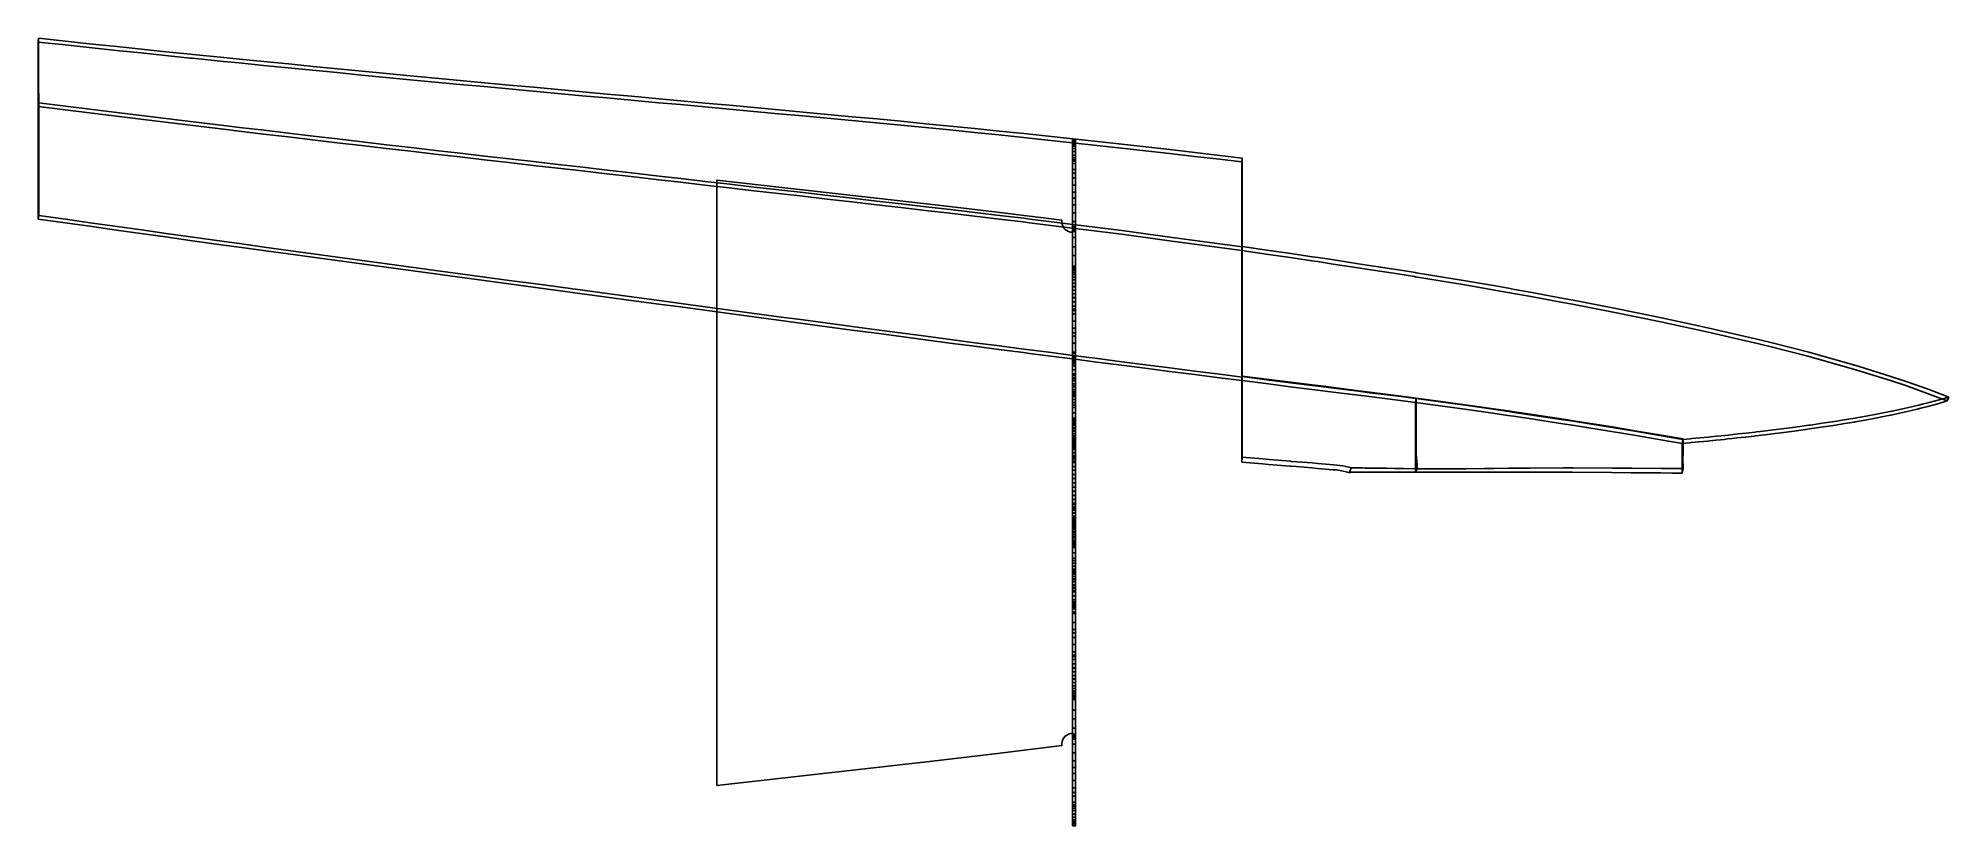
# Model space of a CAD drawing. Extents: x 284875 to 293742, y -1591 to 2062.
import ezdxf

# ---------------------------------------------------------------- set-up
doc = ezdxf.new("R2010")
doc.units = 0

# ---------------------------------------------------------------- blocks, each defined once
blk = doc.blocks.new('FB03C-2D-PLATE1')
at = {"layer": '667', "color": 252}
for points, invisible_edges in [([(289675, -1162.2808, 9385), (288765, 1320.2791, 9385), (288025, 1404.4784, 9385), (289675, -1162.2808, 9385)], 13), ([(288025, 1404.4784, 9385), (288025, -1404.4784, 9385), (288765, -1320.2791, 9385), (288025, 1404.4784, 9385)], 4), ([(288025, 1404.4784, 9385), (288765, -1320.2791, 9385), (289051.9104, -1287.3394, 9385), (288025, 1404.4784, 9385)], 13), ([(288025, 1404.4784, 9385), (289051.9104, -1287.3394, 9385), (289338.7033, -1253.3915, 9385), (288025, 1404.4784, 9385)], 13), ([(288025, 1404.4784, 9385), (289338.7033, -1253.3915, 9385), (289625.375, -1218.4357, 9385), (288025, 1404.4784, 9385)], 13), ([(288025, 1404.4784, 9385), (289625.375, -1218.4357, 9385), (289625.0998, -1209.0407, 9385), (288025, 1404.4784, 9385)], 13), ([(288025, 1404.4784, 9385), (289625.0998, -1209.0407, 9385), (289626.5877, -1199.7603, 9385), (288025, 1404.4784, 9385)], 13), ([(288025, 1404.4784, 9385), (289626.5877, -1199.7603, 9385), (289629.7861, -1190.9223, 9385), (288025, 1404.4784, 9385)], 13), ([(288025, 1404.4784, 9385), (289629.7861, -1190.9223, 9385), (289634.5821, -1182.839, 9385), (288025, 1404.4784, 9385)], 13), ([(288025, 1404.4784, 9385), (289634.5821, -1182.839, 9385), (289640.806, -1175.7961, 9385), (288025, 1404.4784, 9385)], 13), ([(288025, 1404.4784, 9385), (289640.806, -1175.7961, 9385), (289648.2381, -1170.0424, 9385), (288025, 1404.4784, 9385)], 13), ([(288025, 1404.4784, 9385), (289648.2381, -1170.0424, 9385), (289656.6156, -1165.7812, 9385), (288025, 1404.4784, 9385)], 13), ([(288025, 1404.4784, 9385), (289656.6156, -1165.7812, 9385), (289665.6426, -1163.1632, 9385), (288025, 1404.4784, 9385)], 13), ([(289675, -1162.2808, 9385), (288025, 1404.4784, 9385), (289665.6426, -1163.1632, 9385), (289675, -1162.2808, 9385)], 11), ([(289675, -1162.2808, 9396), (288765, 1320.2791, 9396), (288025, 1404.4784, 9396), (289675, -1162.2808, 9396)], 13), ([(288025, 1404.4784, 9396), (288025, -1404.4784, 9396), (288765, -1320.2791, 9396), (288025, 1404.4784, 9396)], 4), ([(288025, 1404.4784, 9396), (288765, -1320.2791, 9396), (289051.9104, -1287.3394, 9396), (288025, 1404.4784, 9396)], 13), ([(288025, 1404.4784, 9396), (289051.9104, -1287.3394, 9396), (289338.7033, -1253.3915, 9396), (288025, 1404.4784, 9396)], 13), ([(288025, 1404.4784, 9396), (289338.7033, -1253.3915, 9396), (289625.375, -1218.4357, 9396), (288025, 1404.4784, 9396)], 13), ([(288025, 1404.4784, 9396), (289625.375, -1218.4357, 9396), (289625.0998, -1209.0407, 9396), (288025, 1404.4784, 9396)], 13), ([(288025, 1404.4784, 9396), (289625.0998, -1209.0407, 9396), (289626.5877, -1199.7603, 9396), (288025, 1404.4784, 9396)], 13), ([(288025, 1404.4784, 9396), (289626.5877, -1199.7603, 9396), (289629.7861, -1190.9223, 9396), (288025, 1404.4784, 9396)], 13), ([(288025, 1404.4784, 9396), (289629.7861, -1190.9223, 9396), (289634.5821, -1182.839, 9396), (288025, 1404.4784, 9396)], 13), ([(288025, 1404.4784, 9396), (289634.5821, -1182.839, 9396), (289640.806, -1175.7961, 9396), (288025, 1404.4784, 9396)], 13), ([(288025, 1404.4784, 9396), (289640.806, -1175.7961, 9396), (289648.2381, -1170.0424, 9396), (288025, 1404.4784, 9396)], 13), ([(288025, 1404.4784, 9396), (289648.2381, -1170.0424, 9396), (289656.6156, -1165.7812, 9396), (288025, 1404.4784, 9396)], 13), ([(288025, 1404.4784, 9396), (289656.6156, -1165.7812, 9396), (289665.6426, -1163.1632, 9396), (288025, 1404.4784, 9396)], 13), ([(289675, -1162.2808, 9396), (288025, 1404.4784, 9396), (289665.6426, -1163.1632, 9396), (289675, -1162.2808, 9396)], 11), ([(289675, -1162.2808, 9385), (289051.9104, 1287.3394, 9385), (288765, 1320.2791, 9385), (289675, -1162.2808, 9385)], 13), ([(289675, -1162.2808, 9396), (289051.9104, 1287.3394, 9396), (288765, 1320.2791, 9396), (289675, -1162.2808, 9396)], 13), ([(289675, -1162.2808, 9385), (289338.7033, 1253.3915, 9385), (289051.9104, 1287.3394, 9385), (289675, -1162.2808, 9385)], 13), ([(289675, -1162.2808, 9396), (289338.7033, 1253.3915, 9396), (289051.9104, 1287.3394, 9396), (289675, -1162.2808, 9396)], 13), ([(289625.0998, 1209.0407, 9385), (289625.375, 1218.4357, 9385), (289338.7033, 1253.3915, 9385), (289625.0998, 1209.0407, 9385)], 4), ([(289675, -1162.2808, 9385), (289625.0998, 1209.0407, 9385), (289338.7033, 1253.3915, 9385), (289675, -1162.2808, 9385)], 15), ([(289625.0998, 1209.0407, 9396), (289625.375, 1218.4357, 9396), (289338.7033, 1253.3915, 9396), (289625.0998, 1209.0407, 9396)], 4), ([(289675, -1162.2808, 9396), (289625.0998, 1209.0407, 9396), (289338.7033, 1253.3915, 9396), (289675, -1162.2808, 9396)], 15), ([(289675, -1162.2808, 9385), (289626.5877, 1199.7603, 9385), (289625.0998, 1209.0407, 9385), (289675, -1162.2808, 9385)], 13), ([(289675, -1162.2808, 9396), (289626.5877, 1199.7603, 9396), (289625.0998, 1209.0407, 9396), (289675, -1162.2808, 9396)], 13), ([(289675, -1162.2808, 9385), (289629.7861, 1190.9223, 9385), (289626.5877, 1199.7603, 9385), (289675, -1162.2808, 9385)], 13), ([(289675, -1162.2808, 9396), (289629.7861, 1190.9223, 9396), (289626.5877, 1199.7603, 9396), (289675, -1162.2808, 9396)], 13), ([(289675, -1162.2808, 9385), (289634.5821, 1182.839, 9385), (289629.7861, 1190.9223, 9385), (289675, -1162.2808, 9385)], 13), ([(289675, -1162.2808, 9396), (289634.5821, 1182.839, 9396), (289629.7861, 1190.9223, 9396), (289675, -1162.2808, 9396)], 13), ([(289675, -1162.2808, 9385), (289640.806, 1175.7961, 9385), (289634.5821, 1182.839, 9385), (289675, -1162.2808, 9385)], 13), ([(289675, -1162.2808, 9396), (289640.806, 1175.7961, 9396), (289634.5821, 1182.839, 9396), (289675, -1162.2808, 9396)], 13), ([(289675, -1162.2808, 9385), (289648.2381, 1170.0424, 9385), (289640.806, 1175.7961, 9385), (289675, -1162.2808, 9385)], 13), ([(289675, -1162.2808, 9396), (289648.2381, 1170.0424, 9396), (289640.806, 1175.7961, 9396), (289675, -1162.2808, 9396)], 13), ([(289675, -1162.2808, 9385), (289656.6156, 1165.7812, 9385), (289648.2381, 1170.0424, 9385), (289675, -1162.2808, 9385)], 13), ([(289675, -1162.2808, 9396), (289656.6156, 1165.7812, 9396), (289648.2381, 1170.0424, 9396), (289675, -1162.2808, 9396)], 13), ([(289675, -1162.2808, 9385), (289665.6426, 1163.1632, 9385), (289656.6156, 1165.7812, 9385), (289675, -1162.2808, 9385)], 13), ([(289675, -1162.2808, 9396), (289665.6426, 1163.1632, 9396), (289656.6156, 1165.7812, 9396), (289675, -1162.2808, 9396)], 13), ([(289675, -1162.2808, 9385), (289675, 1162.2808, 9385), (289665.6426, 1163.1632, 9385), (289675, -1162.2808, 9385)], 4), ([(289675, -1162.2808, 9396), (289675, 1162.2808, 9396), (289665.6426, 1163.1632, 9396), (289675, -1162.2808, 9396)], 4)]:
    blk.add_3dface(points, dxfattribs=dict(at, invisible_edges=invisible_edges))
mesh = blk.add_polymesh((2, 29), dxfattribs=at)
for k, corner in enumerate([(289675, -1162.2808, 9385), (289675, 1162.2808, 9385), (289665.6426, 1163.1632, 9385), (289656.6156, 1165.7812, 9385), (289648.2381, 1170.0424, 9385), (289640.806, 1175.7961, 9385), (289634.5821, 1182.839, 9385), (289629.7861, 1190.9223, 9385), (289626.5877, 1199.7603, 9385), (289625.0998, 1209.0407, 9385), (289625.375, 1218.4357, 9385), (289338.7033, 1253.3915, 9385), (289051.9104, 1287.3394, 9385), (288765, 1320.2791, 9385), (288025, 1404.4784, 9385), (288025, -1404.4784, 9385), (288765, -1320.2791, 9385), (289051.9104, -1287.3394, 9385), (289338.7033, -1253.3915, 9385), (289625.375, -1218.4357, 9385), (289625.0998, -1209.0407, 9385), (289626.5877, -1199.7603, 9385), (289629.7861, -1190.9223, 9385), (289634.5821, -1182.839, 9385), (289640.806, -1175.7961, 9385), (289648.2381, -1170.0424, 9385), (289656.6156, -1165.7812, 9385), (289665.6426, -1163.1632, 9385), (289675, -1162.2808, 9385), (289675, -1162.2808, 9396), (289675, 1162.2808, 9396), (289665.6426, 1163.1632, 9396), (289656.6156, 1165.7812, 9396), (289648.2381, 1170.0424, 9396), (289640.806, 1175.7961, 9396), (289634.5821, 1182.839, 9396), (289629.7861, 1190.9223, 9396), (289626.5877, 1199.7603, 9396), (289625.0998, 1209.0407, 9396), (289625.375, 1218.4357, 9396), (289338.7033, 1253.3915, 9396), (289051.9104, 1287.3394, 9396), (288765, 1320.2791, 9396), (288025, 1404.4784, 9396), (288025, -1404.4784, 9396), (288765, -1320.2791, 9396), (289051.9104, -1287.3394, 9396), (289338.7033, -1253.3915, 9396), (289625.375, -1218.4357, 9396), (289625.0998, -1209.0407, 9396), (289626.5877, -1199.7603, 9396), (289629.7861, -1190.9223, 9396), (289634.5821, -1182.839, 9396), (289640.806, -1175.7961, 9396), (289648.2381, -1170.0424, 9396), (289656.6156, -1165.7812, 9396), (289665.6426, -1163.1632, 9396), (289675, -1162.2808, 9396)]):
    mesh.set_mesh_vertex(divmod(k, 29), corner)
blk = doc.blocks.new('FB03C-166F-PLATE3')
at = {"layer": '4933', "color": 252}
for points, invisible_edges in [([(289675.0004, -1169.1966, 9484.9903), (289675.0005, 1170.19, 9506.5992), (289675.0005, 1174.2878, 9508.8456), (289675.0004, -1169.1966, 9484.9903)], 13), ([(289675.0004, -1169.1966, 9484.9903), (289675.0005, 1174.2878, 9508.8456), (289675.0005, 1138.0669, 9620.9384), (289675.0004, -1169.1966, 9484.9903)], 13), ([(289675.0004, -1169.1966, 9484.9903), (289675.0005, 1167.2609, 9502.9578), (289675.0005, 1170.19, 9506.5992), (289675.0004, -1169.1966, 9484.9903)], 13), ([(289675.0004, -1169.1966, 9484.9903), (289675.0005, 1169.1982, 9484.9901), (289675.0005, 1166.4415, 9493.827), (289675.0004, -1169.1966, 9484.9903)], 4), ([(289675.0004, -1169.1966, 9484.9903), (289675.0005, 1165.9449, 9498.4738), (289675.0005, 1167.2609, 9502.9578), (289675.0004, -1169.1966, 9484.9903)], 13), ([(289675.0004, -1169.1966, 9484.9903), (289675.0005, 1166.4415, 9493.827), (289675.0005, 1165.9449, 9498.4738), (289675.0004, -1169.1966, 9484.9903)], 13), ([(289689.0004, -1169.1966, 9484.9903), (289689.0005, 1170.19, 9506.5992), (289689.0005, 1174.2878, 9508.8456), (289689.0004, -1169.1966, 9484.9903)], 13), ([(289689.0004, -1169.1966, 9484.9903), (289689.0005, 1174.2878, 9508.8456), (289689.0005, 1138.0669, 9620.9384), (289689.0004, -1169.1966, 9484.9903)], 13), ([(289689.0004, -1169.1966, 9484.9903), (289689.0005, 1167.2609, 9502.9578), (289689.0005, 1170.19, 9506.5992), (289689.0004, -1169.1966, 9484.9903)], 13), ([(289689.0004, -1169.1966, 9484.9903), (289689.0005, 1169.1982, 9484.9901), (289689.0005, 1166.4415, 9493.827), (289689.0004, -1169.1966, 9484.9903)], 4), ([(289689.0004, -1169.1966, 9484.9903), (289689.0005, 1165.9449, 9498.4738), (289689.0005, 1167.2609, 9502.9578), (289689.0004, -1169.1966, 9484.9903)], 13), ([(289689.0004, -1169.1966, 9484.9903), (289689.0005, 1166.4415, 9493.827), (289689.0005, 1165.9449, 9498.4738), (289689.0004, -1169.1966, 9484.9903)], 13), ([(289675.0005, 1138.0669, 9620.9384), (289675.0005, 100.0009, 10327.5), (289675.0004, 158.0578, 9956.3881), (289675.0005, 1138.0669, 9620.9384)], 15), ([(289675.0005, 1138.0669, 9620.9384), (289675.0004, 158.0578, 9956.3881), (289675.0004, 176.5376, 9949.7759), (289675.0005, 1138.0669, 9620.9384)], 13), ([(289675.0005, 1138.0669, 9620.9384), (289675.0004, 176.5376, 9949.7759), (289675.0004, 194.2802, 9941.3842), (289675.0005, 1138.0669, 9620.9384)], 13), ([(289675.0005, 1138.0669, 9620.9384), (289675.0004, 194.2802, 9941.3842), (289675.0004, 211.1149, 9931.2939), (289675.0005, 1138.0669, 9620.9384)], 13), ([(289675.0005, 1138.0669, 9620.9384), (289675.0004, 211.1149, 9931.2939), (289675.0004, 226.8795, 9919.6021), (289675.0005, 1138.0669, 9620.9384)], 13), ([(289675.0005, 1138.0669, 9620.9384), (289675.0004, 226.8795, 9919.6021), (289675.0004, 241.4222, 9906.4213), (289675.0005, 1138.0669, 9620.9384)], 13), ([(289675.0005, 1138.0669, 9620.9384), (289675.0004, 241.4222, 9906.4213), (289675.0004, 254.603, 9891.8786), (289675.0005, 1138.0669, 9620.9384)], 13), ([(289675.0005, 1138.0669, 9620.9384), (289675.0004, 254.603, 9891.8786), (289675.0004, 266.2948, 9876.114), (289675.0005, 1138.0669, 9620.9384)], 13), ([(289675.0005, 1138.0669, 9620.9384), (289675.0004, 266.2948, 9876.114), (289675.0004, 276.3851, 9859.2793), (289675.0005, 1138.0669, 9620.9384)], 13), ([(289675.0005, 1138.0669, 9620.9384), (289675.0004, 276.3851, 9859.2793), (289675.0004, 284.7768, 9841.5367), (289675.0005, 1138.0669, 9620.9384)], 13), ([(289675.0005, 1138.0669, 9620.9384), (289675.0004, 284.7768, 9841.5367), (289675.0004, 291.3889, 9823.0569), (289675.0005, 1138.0669, 9620.9384)], 13), ([(289675.0005, 1138.0669, 9620.9384), (289675.0004, 291.3889, 9823.0569), (289675.0004, 296.1579, 9804.018), (289675.0005, 1138.0669, 9620.9384)], 13), ([(289675.0005, 1138.0669, 9620.9384), (289675.0004, 296.1579, 9804.018), (289675.0004, 299.0378, 9784.6034), (289675.0005, 1138.0669, 9620.9384)], 13), ([(289675.0005, 1138.0669, 9620.9384), (289675.0004, 299.0378, 9784.6034), (289675.0004, 300.0009, 9765), (289675.0005, 1138.0669, 9620.9384)], 13), ([(289675.0005, 1138.0669, 9620.9384), (289675.0004, 300.0009, 9765), (289675.0004, 299.0378, 9745.3965), (289675.0005, 1138.0669, 9620.9384)], 13), ([(289675.0005, 1138.0669, 9620.9384), (289675.0004, 299.0378, 9745.3965), (289675.0004, 296.1579, 9725.9819), (289675.0005, 1138.0669, 9620.9384)], 13), ([(289675.0005, 1138.0669, 9620.9384), (289675.0004, 296.1579, 9725.9819), (289675.0004, 291.3889, 9706.943), (289675.0005, 1138.0669, 9620.9384)], 13), ([(289675.0005, 1138.0669, 9620.9384), (289675.0004, 291.3889, 9706.943), (289675.0004, 284.7768, 9688.4633), (289675.0005, 1138.0669, 9620.9384)], 13), ([(289675.0005, 1138.0669, 9620.9384), (289675.0004, 284.7768, 9688.4633), (289675.0004, 276.3851, 9670.7206), (289675.0005, 1138.0669, 9620.9384)], 13), ([(289675.0005, 1138.0669, 9620.9384), (289675.0004, 276.3851, 9670.7206), (289675.0004, 266.2948, 9653.8859), (289675.0005, 1138.0669, 9620.9384)], 13), ([(289675.0005, 1138.0669, 9620.9384), (289675.0004, 266.2948, 9653.8859), (289675.0004, 254.6029, 9638.1213), (289675.0005, 1138.0669, 9620.9384)], 13), ([(289675.0005, 1138.0669, 9620.9384), (289675.0004, 254.6029, 9638.1213), (289675.0004, 241.4222, 9623.5786), (289675.0005, 1138.0669, 9620.9384)], 13), ([(289675.0005, 1138.0669, 9620.9384), (289675.0004, 241.4222, 9623.5786), (289675.0004, 226.8795, 9610.3979), (289675.0005, 1138.0669, 9620.9384)], 13), ([(289675.0005, 1138.0669, 9620.9384), (289675.0004, 226.8795, 9610.3979), (289675.0004, 211.1149, 9598.7061), (289675.0005, 1138.0669, 9620.9384)], 13), ([(289675.0005, 1138.0669, 9620.9384), (289675.0004, 211.1149, 9598.7061), (289675.0004, 194.2802, 9588.6157), (289675.0005, 1138.0669, 9620.9384)], 13), ([(289675.0005, 1138.0669, 9620.9384), (289675.0004, 194.2802, 9588.6157), (289675.0004, 176.5375, 9580.2241), (289675.0005, 1138.0669, 9620.9384)], 13), ([(289675.0005, 1138.0669, 9620.9384), (289675.0004, 176.5375, 9580.2241), (289675.0004, 158.0578, 9573.6119), (289675.0005, 1138.0669, 9620.9384)], 13), ([(289675.0005, 1138.0669, 9620.9384), (289675.0004, 158.0578, 9573.6119), (289675.0004, 139.0189, 9568.8429), (289675.0005, 1138.0669, 9620.9384)], 13), ([(289675.0005, 1138.0669, 9620.9384), (289675.0004, 139.0189, 9568.8429), (289675.0004, 119.6043, 9565.963), (289675.0005, 1138.0669, 9620.9384)], 13), ([(289675.0004, -1169.1966, 9484.9903), (289675.0005, 1138.0669, 9620.9384), (289675.0004, 119.6043, 9565.963), (289675.0004, -1169.1966, 9484.9903)], 15), ([(289675.0005, 1138.0669, 9620.9384), (289675.0005, 1094.3038, 9749.9999), (289675.0005, 1055.1499, 9860.786), (289675.0005, 1138.0669, 9620.9384)], 4), ([(289675.0005, 1138.0669, 9620.9384), (289675.0005, 1055.1499, 9860.786), (289675.0005, 1004.3729, 9999.9999), (289675.0005, 1138.0669, 9620.9384)], 13), ([(289675.0005, 1138.0669, 9620.9384), (289675.0005, 1004.3729, 9999.9999), (289675.0005, 1000.0009, 10011.8095), (289675.0005, 1138.0669, 9620.9384)], 13), ([(289675.0005, 1138.0669, 9620.9384), (289675.0005, 1000.0009, 10011.8095), (289675.0005, 953.5139, 10134.9745), (289675.0005, 1138.0669, 9620.9384)], 13), ([(289675.0005, 1138.0669, 9620.9384), (289675.0005, 953.5139, 10134.9745), (289675.0005, 908.4939, 10249.9999), (289675.0005, 1138.0669, 9620.9384)], 13), ([(289675.0005, 1138.0669, 9620.9384), (289675.0005, 908.4939, 10249.9999), (289675.0005, 859.2319, 10371.2343), (289675.0005, 1138.0669, 9620.9384)], 13), ([(289675.0005, 1138.0669, 9620.9384), (289675.0005, 859.2319, 10371.2343), (289675.0005, 804.9709, 10499.9999), (289675.0005, 1138.0669, 9620.9384)], 13), ([(289675.0005, 1138.0669, 9620.9384), (289675.0005, 804.9709, 10499.9999), (289675.0005, 784.1309, 10548.3251), (289675.0005, 1138.0669, 9620.9384)], 13), ([(289675.0005, 1138.0669, 9620.9384), (289675.0005, 784.1309, 10548.3251), (289675.0005, 750.0009, 10626.7197), (289675.0005, 1138.0669, 9620.9384)], 13), ([(289675.0005, 1138.0669, 9620.9384), (289675.0005, 750.0009, 10626.7197), (289675.0005, 718.1829, 10699.374), (289675.0005, 1138.0669, 9620.9384)], 13), ([(289675.0005, 1138.0669, 9620.9384), (289675.0005, 718.1829, 10699.374), (289675.0005, 695.888, 10749.9999), (289675.0005, 1138.0669, 9620.9384)], 13), ([(289675.0005, 1138.0669, 9620.9384), (289675.0005, 695.888, 10749.9999), (289675.0005, 679.7779, 10786.3662), (289675.0005, 1138.0669, 9620.9384)], 13), ([(289675.0005, 1138.0669, 9620.9384), (289675.0005, 679.7779, 10786.3662), (289675.0005, 647.4579, 10859.0517), (289675.0005, 1138.0669, 9620.9384)], 13), ([(289675.0005, 1138.0669, 9620.9384), (289675.0005, 647.4579, 10859.0517), (289675.0005, 605.725, 10952.9843), (289675.0005, 1138.0669, 9620.9384)], 13), ([(289675.0005, 1138.0669, 9620.9384), (289675.0005, 605.725, 10952.9843), (289675.0005, 584.969, 10999.9999), (289675.0005, 1138.0669, 9620.9384)], 13), ([(289675.0005, 1138.0669, 9620.9384), (289675.0005, 584.969, 10999.9999), (289675.0005, 584.483, 11001.1054), (289675.0005, 1138.0669, 9620.9384)], 13), ([(289675.0005, 1138.0669, 9620.9384), (289675.0005, 584.483, 11001.1054), (289675.0005, 579.907, 11000.0935), (289675.0005, 1138.0669, 9620.9384)], 13), ([(289675.0005, 1138.0669, 9620.9384), (289675.0005, 579.907, 11000.0935), (289675.0005, 575.2923, 11000.9115), (289675.0005, 1138.0669, 9620.9384)], 13), ([(289675.0005, 1138.0669, 9620.9384), (289675.0005, 575.2923, 11000.9115), (289675.0005, 571.3429, 11003.4347), (289675.0005, 1138.0669, 9620.9384)], 13), ([(289675.0005, 1138.0669, 9620.9384), (289675.0005, 571.3429, 11003.4347), (289675.0005, 568.6612, 11007.2783), (289675.0005, 1138.0669, 9620.9384)], 13), ([(289675.0005, 1138.0669, 9620.9384), (289675.0005, 568.6612, 11007.2783), (289675.0005, 558.234, 11031.0966), (289675.0005, 1138.0669, 9620.9384)], 13), ([(289675.0005, 1138.0669, 9620.9384), (289675.0005, 558.234, 11031.0966), (289675.0005, 184.7769, 11369.0367), (289675.0005, 1138.0669, 9620.9384)], 15), ([(289675.0005, 1138.0669, 9620.9384), (289675.0005, 184.7769, 11369.0367), (289675.0005, 191.3891, 11350.5569), (289675.0005, 1138.0669, 9620.9384)], 13), ([(289675.0005, 1138.0669, 9620.9384), (289675.0005, 191.3891, 11350.5569), (289675.0005, 196.158, 11331.518), (289675.0005, 1138.0669, 9620.9384)], 13), ([(289675.0005, 1138.0669, 9620.9384), (289675.0005, 196.158, 11331.518), (289675.0005, 199.0379, 11312.1034), (289675.0005, 1138.0669, 9620.9384)], 13), ([(289675.0005, 1138.0669, 9620.9384), (289675.0005, 199.0379, 11312.1034), (289675.0005, 200.001, 11292.5), (289675.0005, 1138.0669, 9620.9384)], 13), ([(289675.0005, 1138.0669, 9620.9384), (289675.0005, 200.001, 11292.5), (289675.0005, 199.0379, 11272.8966), (289675.0005, 1138.0669, 9620.9384)], 13), ([(289675.0005, 1138.0669, 9620.9384), (289675.0005, 199.0379, 11272.8966), (289675.0005, 196.158, 11253.4819), (289675.0005, 1138.0669, 9620.9384)], 13), ([(289675.0005, 1138.0669, 9620.9384), (289675.0005, 196.158, 11253.4819), (289675.0005, 191.389, 11234.443), (289675.0005, 1138.0669, 9620.9384)], 13), ([(289675.0005, 1138.0669, 9620.9384), (289675.0005, 191.389, 11234.443), (289675.0005, 184.7769, 11215.9633), (289675.0005, 1138.0669, 9620.9384)], 13), ([(289675.0005, 1138.0669, 9620.9384), (289675.0005, 184.7769, 11215.9633), (289675.0005, 176.3852, 11198.2206), (289675.0005, 1138.0669, 9620.9384)], 13), ([(289675.0005, 1138.0669, 9620.9384), (289675.0005, 176.3852, 11198.2206), (289675.0005, 166.2949, 11181.3859), (289675.0005, 1138.0669, 9620.9384)], 13), ([(289675.0005, 1138.0669, 9620.9384), (289675.0005, 166.2949, 11181.3859), (289675.0005, 154.6031, 11165.6213), (289675.0005, 1138.0669, 9620.9384)], 13), ([(289675.0005, 1138.0669, 9620.9384), (289675.0005, 154.6031, 11165.6213), (289675.0005, 141.4223, 11151.0786), (289675.0005, 1138.0669, 9620.9384)], 13), ([(289675.0005, 1138.0669, 9620.9384), (289675.0005, 141.4223, 11151.0786), (289675.0005, 126.8796, 11137.8979), (289675.0005, 1138.0669, 9620.9384)], 13), ([(289675.0005, 1138.0669, 9620.9384), (289675.0005, 126.8796, 11137.8979), (289675.0005, 111.115, 11126.2061), (289675.0005, 1138.0669, 9620.9384)], 13), ([(289675.0005, 1138.0669, 9620.9384), (289675.0005, 111.115, 11126.2061), (289675.0005, 94.2803, 11116.1157), (289675.0005, 1138.0669, 9620.9384)], 13), ([(289675.0005, 1138.0669, 9620.9384), (289675.0005, 94.2803, 11116.1157), (289675.0005, 76.5377, 11107.7241), (289675.0005, 1138.0669, 9620.9384)], 13), ([(289675.0005, 1138.0669, 9620.9384), (289675.0005, 76.5377, 11107.7241), (289675.0005, 58.0579, 11101.1119), (289675.0005, 1138.0669, 9620.9384)], 13), ([(289675.0005, 1138.0669, 9620.9384), (289675.0005, 58.0579, 11101.1119), (289675.0005, 39.019, 11096.3429), (289675.0005, 1138.0669, 9620.9384)], 13), ([(289675.0005, 1138.0669, 9620.9384), (289675.0005, 39.019, 11096.3429), (289675.0005, 254.603, 10654.3786), (289675.0005, 1138.0669, 9620.9384)], 15), ([(289675.0005, 1138.0669, 9620.9384), (289675.0005, 254.603, 10654.3786), (289675.0005, 266.2949, 10638.614), (289675.0005, 1138.0669, 9620.9384)], 13), ([(289675.0005, 1138.0669, 9620.9384), (289675.0005, 266.2949, 10638.614), (289675.0005, 276.3852, 10621.7793), (289675.0005, 1138.0669, 9620.9384)], 13), ([(289675.0005, 1138.0669, 9620.9384), (289675.0005, 276.3852, 10621.7793), (289675.0005, 284.7768, 10604.0367), (289675.0005, 1138.0669, 9620.9384)], 13), ([(289675.0005, 1138.0669, 9620.9384), (289675.0005, 284.7768, 10604.0367), (289675.0005, 291.389, 10585.5569), (289675.0005, 1138.0669, 9620.9384)], 13), ([(289675.0005, 1138.0669, 9620.9384), (289675.0005, 291.389, 10585.5569), (289675.0005, 296.158, 10566.518), (289675.0005, 1138.0669, 9620.9384)], 13), ([(289675.0005, 1138.0669, 9620.9384), (289675.0005, 296.158, 10566.518), (289675.0005, 299.0379, 10547.1034), (289675.0005, 1138.0669, 9620.9384)], 13), ([(289675.0005, 1138.0669, 9620.9384), (289675.0005, 299.0379, 10547.1034), (289675.0005, 300.0009, 10527.5), (289675.0005, 1138.0669, 9620.9384)], 13), ([(289675.0005, 1138.0669, 9620.9384), (289675.0005, 300.0009, 10527.5), (289675.0005, 299.0379, 10507.8965), (289675.0005, 1138.0669, 9620.9384)], 13), ([(289675.0005, 1138.0669, 9620.9384), (289675.0005, 299.0379, 10507.8965), (289675.0005, 296.158, 10488.4819), (289675.0005, 1138.0669, 9620.9384)], 13), ([(289675.0005, 1138.0669, 9620.9384), (289675.0005, 296.158, 10488.4819), (289675.0005, 291.389, 10469.443), (289675.0005, 1138.0669, 9620.9384)], 13), ([(289675.0005, 1138.0669, 9620.9384), (289675.0005, 291.389, 10469.443), (289675.0005, 284.7768, 10450.9633), (289675.0005, 1138.0669, 9620.9384)], 13), ([(289675.0005, 1138.0669, 9620.9384), (289675.0005, 284.7768, 10450.9633), (289675.0005, 276.3852, 10433.2206), (289675.0005, 1138.0669, 9620.9384)], 13), ([(289675.0005, 1138.0669, 9620.9384), (289675.0005, 276.3852, 10433.2206), (289675.0005, 266.2948, 10416.3859), (289675.0005, 1138.0669, 9620.9384)], 13), ([(289675.0005, 1138.0669, 9620.9384), (289675.0005, 266.2948, 10416.3859), (289675.0005, 254.603, 10400.6213), (289675.0005, 1138.0669, 9620.9384)], 13), ([(289675.0005, 1138.0669, 9620.9384), (289675.0005, 254.603, 10400.6213), (289675.0005, 241.4223, 10386.0786), (289675.0005, 1138.0669, 9620.9384)], 13), ([(289675.0005, 1138.0669, 9620.9384), (289675.0005, 241.4223, 10386.0786), (289675.0005, 226.8796, 10372.8979), (289675.0005, 1138.0669, 9620.9384)], 13), ([(289675.0005, 1138.0669, 9620.9384), (289675.0005, 226.8796, 10372.8979), (289675.0005, 211.115, 10361.2061), (289675.0005, 1138.0669, 9620.9384)], 13), ([(289675.0005, 1138.0669, 9620.9384), (289675.0005, 211.115, 10361.2061), (289675.0005, 194.2803, 10351.1157), (289675.0005, 1138.0669, 9620.9384)], 13), ([(289675.0005, 1138.0669, 9620.9384), (289675.0005, 194.2803, 10351.1157), (289675.0005, 176.5376, 10342.7241), (289675.0005, 1138.0669, 9620.9384)], 13), ([(289675.0005, 1138.0669, 9620.9384), (289675.0005, 176.5376, 10342.7241), (289675.0005, 158.0578, 10336.1119), (289675.0005, 1138.0669, 9620.9384)], 13), ([(289675.0005, 1138.0669, 9620.9384), (289675.0005, 158.0578, 10336.1119), (289675.0005, 139.019, 10331.3429), (289675.0005, 1138.0669, 9620.9384)], 13), ([(289675.0005, 1138.0669, 9620.9384), (289675.0005, 139.019, 10331.3429), (289675.0005, 119.6043, 10328.463), (289675.0005, 1138.0669, 9620.9384)], 13), ([(289675.0005, 1138.0669, 9620.9384), (289675.0005, 119.6043, 10328.463), (289675.0005, 100.0009, 10327.5), (289675.0005, 1138.0669, 9620.9384)], 13), ([(289689.0005, 1138.0669, 9620.9384), (289689.0005, 100.0009, 10327.5), (289689.0004, 158.0578, 9956.3881), (289689.0005, 1138.0669, 9620.9384)], 15), ([(289689.0005, 1138.0669, 9620.9384), (289689.0004, 158.0578, 9956.3881), (289689.0004, 176.5376, 9949.7759), (289689.0005, 1138.0669, 9620.9384)], 13), ([(289689.0005, 1138.0669, 9620.9384), (289689.0004, 176.5376, 9949.7759), (289689.0004, 194.2802, 9941.3842), (289689.0005, 1138.0669, 9620.9384)], 13), ([(289689.0005, 1138.0669, 9620.9384), (289689.0004, 194.2802, 9941.3842), (289689.0004, 211.1149, 9931.2939), (289689.0005, 1138.0669, 9620.9384)], 13), ([(289689.0005, 1138.0669, 9620.9384), (289689.0004, 211.1149, 9931.2939), (289689.0004, 226.8795, 9919.6021), (289689.0005, 1138.0669, 9620.9384)], 13), ([(289689.0005, 1138.0669, 9620.9384), (289689.0004, 226.8795, 9919.6021), (289689.0004, 241.4222, 9906.4213), (289689.0005, 1138.0669, 9620.9384)], 13), ([(289689.0005, 1138.0669, 9620.9384), (289689.0004, 241.4222, 9906.4213), (289689.0004, 254.603, 9891.8786), (289689.0005, 1138.0669, 9620.9384)], 13), ([(289689.0005, 1138.0669, 9620.9384), (289689.0004, 254.603, 9891.8786), (289689.0004, 266.2948, 9876.114), (289689.0005, 1138.0669, 9620.9384)], 13), ([(289689.0005, 1138.0669, 9620.9384), (289689.0004, 266.2948, 9876.114), (289689.0004, 276.3851, 9859.2793), (289689.0005, 1138.0669, 9620.9384)], 13), ([(289689.0005, 1138.0669, 9620.9384), (289689.0004, 276.3851, 9859.2793), (289689.0004, 284.7768, 9841.5367), (289689.0005, 1138.0669, 9620.9384)], 13), ([(289689.0005, 1138.0669, 9620.9384), (289689.0004, 284.7768, 9841.5367), (289689.0004, 291.3889, 9823.0569), (289689.0005, 1138.0669, 9620.9384)], 13), ([(289689.0005, 1138.0669, 9620.9384), (289689.0004, 291.3889, 9823.0569), (289689.0004, 296.1579, 9804.018), (289689.0005, 1138.0669, 9620.9384)], 13), ([(289689.0005, 1138.0669, 9620.9384), (289689.0004, 296.1579, 9804.018), (289689.0004, 299.0378, 9784.6034), (289689.0005, 1138.0669, 9620.9384)], 13), ([(289689.0005, 1138.0669, 9620.9384), (289689.0004, 299.0378, 9784.6034), (289689.0004, 300.0009, 9765), (289689.0005, 1138.0669, 9620.9384)], 13), ([(289689.0005, 1138.0669, 9620.9384), (289689.0004, 300.0009, 9765), (289689.0004, 299.0378, 9745.3965), (289689.0005, 1138.0669, 9620.9384)], 13), ([(289689.0005, 1138.0669, 9620.9384), (289689.0004, 299.0378, 9745.3965), (289689.0004, 296.1579, 9725.9819), (289689.0005, 1138.0669, 9620.9384)], 13), ([(289689.0005, 1138.0669, 9620.9384), (289689.0004, 296.1579, 9725.9819), (289689.0004, 291.3889, 9706.943), (289689.0005, 1138.0669, 9620.9384)], 13), ([(289689.0005, 1138.0669, 9620.9384), (289689.0004, 291.3889, 9706.943), (289689.0004, 284.7768, 9688.4633), (289689.0005, 1138.0669, 9620.9384)], 13), ([(289689.0005, 1138.0669, 9620.9384), (289689.0004, 284.7768, 9688.4633), (289689.0004, 276.3851, 9670.7206), (289689.0005, 1138.0669, 9620.9384)], 13), ([(289689.0005, 1138.0669, 9620.9384), (289689.0004, 276.3851, 9670.7206), (289689.0004, 266.2948, 9653.8859), (289689.0005, 1138.0669, 9620.9384)], 13), ([(289689.0005, 1138.0669, 9620.9384), (289689.0004, 266.2948, 9653.8859), (289689.0004, 254.6029, 9638.1213), (289689.0005, 1138.0669, 9620.9384)], 13), ([(289689.0005, 1138.0669, 9620.9384), (289689.0004, 254.6029, 9638.1213), (289689.0004, 241.4222, 9623.5786), (289689.0005, 1138.0669, 9620.9384)], 13), ([(289689.0005, 1138.0669, 9620.9384), (289689.0004, 241.4222, 9623.5786), (289689.0004, 226.8795, 9610.3979), (289689.0005, 1138.0669, 9620.9384)], 13), ([(289689.0005, 1138.0669, 9620.9384), (289689.0004, 226.8795, 9610.3979), (289689.0004, 211.1149, 9598.7061), (289689.0005, 1138.0669, 9620.9384)], 13), ([(289689.0005, 1138.0669, 9620.9384), (289689.0004, 211.1149, 9598.7061), (289689.0004, 194.2802, 9588.6157), (289689.0005, 1138.0669, 9620.9384)], 13), ([(289689.0005, 1138.0669, 9620.9384), (289689.0004, 194.2802, 9588.6157), (289689.0004, 176.5375, 9580.2241), (289689.0005, 1138.0669, 9620.9384)], 13), ([(289689.0005, 1138.0669, 9620.9384), (289689.0004, 176.5375, 9580.2241), (289689.0004, 158.0578, 9573.6119), (289689.0005, 1138.0669, 9620.9384)], 13), ([(289689.0005, 1138.0669, 9620.9384), (289689.0004, 158.0578, 9573.6119), (289689.0004, 139.0189, 9568.8429), (289689.0005, 1138.0669, 9620.9384)], 13), ([(289689.0005, 1138.0669, 9620.9384), (289689.0004, 139.0189, 9568.8429), (289689.0004, 119.6043, 9565.963), (289689.0005, 1138.0669, 9620.9384)], 13), ([(289689.0004, -1169.1966, 9484.9903), (289689.0005, 1138.0669, 9620.9384), (289689.0004, 119.6043, 9565.963), (289689.0004, -1169.1966, 9484.9903)], 15), ([(289689.0005, 1138.0669, 9620.9384), (289689.0005, 1094.3038, 9749.9999), (289689.0005, 1055.1499, 9860.786), (289689.0005, 1138.0669, 9620.9384)], 4), ([(289689.0005, 1138.0669, 9620.9384), (289689.0005, 1055.1499, 9860.786), (289689.0005, 1004.3729, 9999.9999), (289689.0005, 1138.0669, 9620.9384)], 13), ([(289689.0005, 1138.0669, 9620.9384), (289689.0005, 1004.3729, 9999.9999), (289689.0005, 1000.0009, 10011.8095), (289689.0005, 1138.0669, 9620.9384)], 13), ([(289689.0005, 1138.0669, 9620.9384), (289689.0005, 1000.0009, 10011.8095), (289689.0005, 953.5139, 10134.9745), (289689.0005, 1138.0669, 9620.9384)], 13), ([(289689.0005, 1138.0669, 9620.9384), (289689.0005, 953.5139, 10134.9745), (289689.0005, 908.4939, 10249.9999), (289689.0005, 1138.0669, 9620.9384)], 13), ([(289689.0005, 1138.0669, 9620.9384), (289689.0005, 908.4939, 10249.9999), (289689.0005, 859.2319, 10371.2343), (289689.0005, 1138.0669, 9620.9384)], 13), ([(289689.0005, 1138.0669, 9620.9384), (289689.0005, 859.2319, 10371.2343), (289689.0005, 804.9709, 10499.9999), (289689.0005, 1138.0669, 9620.9384)], 13), ([(289689.0005, 1138.0669, 9620.9384), (289689.0005, 804.9709, 10499.9999), (289689.0005, 784.1309, 10548.3251), (289689.0005, 1138.0669, 9620.9384)], 13), ([(289689.0005, 1138.0669, 9620.9384), (289689.0005, 784.1309, 10548.3251), (289689.0005, 750.0009, 10626.7197), (289689.0005, 1138.0669, 9620.9384)], 13), ([(289689.0005, 1138.0669, 9620.9384), (289689.0005, 750.0009, 10626.7197), (289689.0005, 718.1829, 10699.374), (289689.0005, 1138.0669, 9620.9384)], 13), ([(289689.0005, 1138.0669, 9620.9384), (289689.0005, 718.1829, 10699.374), (289689.0005, 695.888, 10749.9999), (289689.0005, 1138.0669, 9620.9384)], 13), ([(289689.0005, 1138.0669, 9620.9384), (289689.0005, 695.888, 10749.9999), (289689.0005, 679.7779, 10786.3662), (289689.0005, 1138.0669, 9620.9384)], 13), ([(289689.0005, 1138.0669, 9620.9384), (289689.0005, 679.7779, 10786.3662), (289689.0005, 647.4579, 10859.0517), (289689.0005, 1138.0669, 9620.9384)], 13), ([(289689.0005, 1138.0669, 9620.9384), (289689.0005, 647.4579, 10859.0517), (289689.0005, 605.725, 10952.9843), (289689.0005, 1138.0669, 9620.9384)], 13), ([(289689.0005, 1138.0669, 9620.9384), (289689.0005, 605.725, 10952.9843), (289689.0005, 584.969, 10999.9999), (289689.0005, 1138.0669, 9620.9384)], 13), ([(289689.0005, 1138.0669, 9620.9384), (289689.0005, 584.969, 10999.9999), (289689.0005, 584.483, 11001.1054), (289689.0005, 1138.0669, 9620.9384)], 13), ([(289689.0005, 1138.0669, 9620.9384), (289689.0005, 584.483, 11001.1054), (289689.0005, 579.907, 11000.0935), (289689.0005, 1138.0669, 9620.9384)], 13), ([(289689.0005, 1138.0669, 9620.9384), (289689.0005, 579.907, 11000.0935), (289689.0005, 575.2923, 11000.9115), (289689.0005, 1138.0669, 9620.9384)], 13), ([(289689.0005, 1138.0669, 9620.9384), (289689.0005, 575.2923, 11000.9115), (289689.0005, 571.3429, 11003.4347), (289689.0005, 1138.0669, 9620.9384)], 13), ([(289689.0005, 1138.0669, 9620.9384), (289689.0005, 571.3429, 11003.4347), (289689.0005, 568.6612, 11007.2783), (289689.0005, 1138.0669, 9620.9384)], 13), ([(289689.0005, 1138.0669, 9620.9384), (289689.0005, 568.6612, 11007.2783), (289689.0005, 558.234, 11031.0966), (289689.0005, 1138.0669, 9620.9384)], 13), ([(289689.0005, 1138.0669, 9620.9384), (289689.0005, 558.234, 11031.0966), (289689.0005, 184.7769, 11369.0367), (289689.0005, 1138.0669, 9620.9384)], 15), ([(289689.0005, 1138.0669, 9620.9384), (289689.0005, 184.7769, 11369.0367), (289689.0005, 191.3891, 11350.5569), (289689.0005, 1138.0669, 9620.9384)], 13), ([(289689.0005, 1138.0669, 9620.9384), (289689.0005, 191.3891, 11350.5569), (289689.0005, 196.158, 11331.518), (289689.0005, 1138.0669, 9620.9384)], 13), ([(289689.0005, 1138.0669, 9620.9384), (289689.0005, 196.158, 11331.518), (289689.0005, 199.0379, 11312.1034), (289689.0005, 1138.0669, 9620.9384)], 13), ([(289689.0005, 1138.0669, 9620.9384), (289689.0005, 199.0379, 11312.1034), (289689.0005, 200.001, 11292.5), (289689.0005, 1138.0669, 9620.9384)], 13), ([(289689.0005, 1138.0669, 9620.9384), (289689.0005, 200.001, 11292.5), (289689.0005, 199.0379, 11272.8966), (289689.0005, 1138.0669, 9620.9384)], 13), ([(289689.0005, 1138.0669, 9620.9384), (289689.0005, 199.0379, 11272.8966), (289689.0005, 196.158, 11253.4819), (289689.0005, 1138.0669, 9620.9384)], 13), ([(289689.0005, 1138.0669, 9620.9384), (289689.0005, 196.158, 11253.4819), (289689.0005, 191.389, 11234.443), (289689.0005, 1138.0669, 9620.9384)], 13), ([(289689.0005, 1138.0669, 9620.9384), (289689.0005, 191.389, 11234.443), (289689.0005, 184.7769, 11215.9633), (289689.0005, 1138.0669, 9620.9384)], 13), ([(289689.0005, 1138.0669, 9620.9384), (289689.0005, 184.7769, 11215.9633), (289689.0005, 176.3852, 11198.2206), (289689.0005, 1138.0669, 9620.9384)], 13), ([(289689.0005, 1138.0669, 9620.9384), (289689.0005, 176.3852, 11198.2206), (289689.0005, 166.2949, 11181.3859), (289689.0005, 1138.0669, 9620.9384)], 13), ([(289689.0005, 1138.0669, 9620.9384), (289689.0005, 166.2949, 11181.3859), (289689.0005, 154.6031, 11165.6213), (289689.0005, 1138.0669, 9620.9384)], 13), ([(289689.0005, 1138.0669, 9620.9384), (289689.0005, 154.6031, 11165.6213), (289689.0005, 141.4223, 11151.0786), (289689.0005, 1138.0669, 9620.9384)], 13), ([(289689.0005, 1138.0669, 9620.9384), (289689.0005, 141.4223, 11151.0786), (289689.0005, 126.8796, 11137.8979), (289689.0005, 1138.0669, 9620.9384)], 13), ([(289689.0005, 1138.0669, 9620.9384), (289689.0005, 126.8796, 11137.8979), (289689.0005, 111.115, 11126.2061), (289689.0005, 1138.0669, 9620.9384)], 13), ([(289689.0005, 1138.0669, 9620.9384), (289689.0005, 111.115, 11126.2061), (289689.0005, 94.2803, 11116.1157), (289689.0005, 1138.0669, 9620.9384)], 13), ([(289689.0005, 1138.0669, 9620.9384), (289689.0005, 94.2803, 11116.1157), (289689.0005, 76.5377, 11107.7241), (289689.0005, 1138.0669, 9620.9384)], 13), ([(289689.0005, 1138.0669, 9620.9384), (289689.0005, 76.5377, 11107.7241), (289689.0005, 58.0579, 11101.1119), (289689.0005, 1138.0669, 9620.9384)], 13), ([(289689.0005, 1138.0669, 9620.9384), (289689.0005, 58.0579, 11101.1119), (289689.0005, 39.019, 11096.3429), (289689.0005, 1138.0669, 9620.9384)], 13), ([(289689.0005, 1138.0669, 9620.9384), (289689.0005, 39.019, 11096.3429), (289689.0005, 254.603, 10654.3786), (289689.0005, 1138.0669, 9620.9384)], 15), ([(289689.0005, 1138.0669, 9620.9384), (289689.0005, 254.603, 10654.3786), (289689.0005, 266.2949, 10638.614), (289689.0005, 1138.0669, 9620.9384)], 13), ([(289689.0005, 1138.0669, 9620.9384), (289689.0005, 266.2949, 10638.614), (289689.0005, 276.3852, 10621.7793), (289689.0005, 1138.0669, 9620.9384)], 13), ([(289689.0005, 1138.0669, 9620.9384), (289689.0005, 276.3852, 10621.7793), (289689.0005, 284.7768, 10604.0367), (289689.0005, 1138.0669, 9620.9384)], 13), ([(289689.0005, 1138.0669, 9620.9384), (289689.0005, 284.7768, 10604.0367), (289689.0005, 291.389, 10585.5569), (289689.0005, 1138.0669, 9620.9384)], 13), ([(289689.0005, 1138.0669, 9620.9384), (289689.0005, 291.389, 10585.5569), (289689.0005, 296.158, 10566.518), (289689.0005, 1138.0669, 9620.9384)], 13), ([(289689.0005, 1138.0669, 9620.9384), (289689.0005, 296.158, 10566.518), (289689.0005, 299.0379, 10547.1034), (289689.0005, 1138.0669, 9620.9384)], 13), ([(289689.0005, 1138.0669, 9620.9384), (289689.0005, 299.0379, 10547.1034), (289689.0005, 300.0009, 10527.5), (289689.0005, 1138.0669, 9620.9384)], 13), ([(289689.0005, 1138.0669, 9620.9384), (289689.0005, 300.0009, 10527.5), (289689.0005, 299.0379, 10507.8965), (289689.0005, 1138.0669, 9620.9384)], 13), ([(289689.0005, 1138.0669, 9620.9384), (289689.0005, 299.0379, 10507.8965), (289689.0005, 296.158, 10488.4819), (289689.0005, 1138.0669, 9620.9384)], 13), ([(289689.0005, 1138.0669, 9620.9384), (289689.0005, 296.158, 10488.4819), (289689.0005, 291.389, 10469.443), (289689.0005, 1138.0669, 9620.9384)], 13), ([(289689.0005, 1138.0669, 9620.9384), (289689.0005, 291.389, 10469.443), (289689.0005, 284.7768, 10450.9633), (289689.0005, 1138.0669, 9620.9384)], 13), ([(289689.0005, 1138.0669, 9620.9384), (289689.0005, 284.7768, 10450.9633), (289689.0005, 276.3852, 10433.2206), (289689.0005, 1138.0669, 9620.9384)], 13), ([(289689.0005, 1138.0669, 9620.9384), (289689.0005, 276.3852, 10433.2206), (289689.0005, 266.2948, 10416.3859), (289689.0005, 1138.0669, 9620.9384)], 13), ([(289689.0005, 1138.0669, 9620.9384), (289689.0005, 266.2948, 10416.3859), (289689.0005, 254.603, 10400.6213), (289689.0005, 1138.0669, 9620.9384)], 13), ([(289689.0005, 1138.0669, 9620.9384), (289689.0005, 254.603, 10400.6213), (289689.0005, 241.4223, 10386.0786), (289689.0005, 1138.0669, 9620.9384)], 13), ([(289689.0005, 1138.0669, 9620.9384), (289689.0005, 241.4223, 10386.0786), (289689.0005, 226.8796, 10372.8979), (289689.0005, 1138.0669, 9620.9384)], 13), ([(289689.0005, 1138.0669, 9620.9384), (289689.0005, 226.8796, 10372.8979), (289689.0005, 211.115, 10361.2061), (289689.0005, 1138.0669, 9620.9384)], 13), ([(289689.0005, 1138.0669, 9620.9384), (289689.0005, 211.115, 10361.2061), (289689.0005, 194.2803, 10351.1157), (289689.0005, 1138.0669, 9620.9384)], 13), ([(289689.0005, 1138.0669, 9620.9384), (289689.0005, 194.2803, 10351.1157), (289689.0005, 176.5376, 10342.7241), (289689.0005, 1138.0669, 9620.9384)], 13), ([(289689.0005, 1138.0669, 9620.9384), (289689.0005, 176.5376, 10342.7241), (289689.0005, 158.0578, 10336.1119), (289689.0005, 1138.0669, 9620.9384)], 13), ([(289689.0005, 1138.0669, 9620.9384), (289689.0005, 158.0578, 10336.1119), (289689.0005, 139.019, 10331.3429), (289689.0005, 1138.0669, 9620.9384)], 13), ([(289689.0005, 1138.0669, 9620.9384), (289689.0005, 139.019, 10331.3429), (289689.0005, 119.6043, 10328.463), (289689.0005, 1138.0669, 9620.9384)], 13), ([(289689.0005, 1138.0669, 9620.9384), (289689.0005, 119.6043, 10328.463), (289689.0005, 100.0009, 10327.5), (289689.0005, 1138.0669, 9620.9384)], 13), ([(289675.0005, 560.5835, 11044.2324), (289675.0005, 564.4308, 11046.9082), (289675.0005, 552.465, 11074.413), (289675.0005, 560.5835, 11044.2324)], 4), ([(289675.0005, 558.0545, 11040.2871), (289675.0005, 560.5835, 11044.2324), (289675.0005, 552.465, 11074.413), (289675.0005, 558.0545, 11040.2871)], 6), ([(289675.0005, 558.234, 11031.0966), (289675.0005, 557.2293, 11035.674), (289675.0005, 500.001, 11195.7695), (289675.0005, 558.234, 11031.0966)], 6), ([(289675.0005, 558.234, 11031.0966), (289675.0005, 500.001, 11195.7695), (289675.0005, 485.392, 11229.7392), (289675.0005, 558.234, 11031.0966)], 13), ([(289675.0005, 558.234, 11031.0966), (289675.0005, 485.392, 11229.7392), (289675.0005, 476.708, 11250), (289675.0005, 558.234, 11031.0966)], 13), ([(289675.0005, 558.234, 11031.0966), (289675.0005, 476.708, 11250), (289675.0005, 450.001, 11312.6201), (289675.0005, 558.234, 11031.0966)], 13), ([(289675.0005, 558.234, 11031.0966), (289675.0005, 450.001, 11312.6201), (289675.0005, 412.138, 11401.708), (289675.0005, 558.234, 11031.0966)], 13), ([(289675.0005, 558.234, 11031.0966), (289675.0005, 412.138, 11401.708), (289675.0005, 400.001, 11430.83), (289675.0005, 558.234, 11031.0966)], 13), ([(289675.0005, 558.234, 11031.0966), (289675.0005, 400.001, 11430.83), (289675.0005, 386.333, 11464.5966), (289675.0005, 558.234, 11031.0966)], 13), ([(289675.0005, 558.234, 11031.0966), (289675.0005, 386.333, 11464.5966), (289675.0005, 184.7769, 11369.0367), (289675.0005, 558.234, 11031.0966)], 15), ([(289675.0005, 557.2293, 11035.674), (289675.0005, 558.0545, 11040.2871), (289675.0005, 552.465, 11074.413), (289675.0005, 557.2293, 11035.674)], 6), ([(289675.0005, 557.2293, 11035.674), (289675.0005, 552.465, 11074.413), (289675.0005, 500.001, 11195.7695), (289675.0005, 557.2293, 11035.674)], 13), ([(289689.0005, 560.5835, 11044.2324), (289689.0005, 564.4308, 11046.9082), (289689.0005, 552.465, 11074.413), (289689.0005, 560.5835, 11044.2324)], 4), ([(289689.0005, 558.0545, 11040.2871), (289689.0005, 560.5835, 11044.2324), (289689.0005, 552.465, 11074.413), (289689.0005, 558.0545, 11040.2871)], 6), ([(289689.0005, 558.234, 11031.0966), (289689.0005, 557.2293, 11035.674), (289689.0005, 500.001, 11195.7695), (289689.0005, 558.234, 11031.0966)], 6), ([(289689.0005, 558.234, 11031.0966), (289689.0005, 500.001, 11195.7695), (289689.0005, 485.392, 11229.7392), (289689.0005, 558.234, 11031.0966)], 13), ([(289689.0005, 558.234, 11031.0966), (289689.0005, 485.392, 11229.7392), (289689.0005, 476.708, 11250), (289689.0005, 558.234, 11031.0966)], 13), ([(289689.0005, 558.234, 11031.0966), (289689.0005, 476.708, 11250), (289689.0005, 450.001, 11312.6201), (289689.0005, 558.234, 11031.0966)], 13), ([(289689.0005, 558.234, 11031.0966), (289689.0005, 450.001, 11312.6201), (289689.0005, 412.138, 11401.708), (289689.0005, 558.234, 11031.0966)], 13), ([(289689.0005, 558.234, 11031.0966), (289689.0005, 412.138, 11401.708), (289689.0005, 400.001, 11430.83), (289689.0005, 558.234, 11031.0966)], 13), ([(289689.0005, 558.234, 11031.0966), (289689.0005, 400.001, 11430.83), (289689.0005, 386.333, 11464.5966), (289689.0005, 558.234, 11031.0966)], 13), ([(289689.0005, 558.234, 11031.0966), (289689.0005, 386.333, 11464.5966), (289689.0005, 184.7769, 11369.0367), (289689.0005, 558.234, 11031.0966)], 15), ([(289689.0005, 557.2293, 11035.674), (289689.0005, 558.0545, 11040.2871), (289689.0005, 552.465, 11074.413), (289689.0005, 557.2293, 11035.674)], 6), ([(289689.0005, 557.2293, 11035.674), (289689.0005, 552.465, 11074.413), (289689.0005, 500.001, 11195.7695), (289689.0005, 557.2293, 11035.674)], 13), ([(289675.0005, 176.3852, 11386.7793), (289675.0005, 184.7769, 11369.0367), (289675.0005, 386.333, 11464.5966), (289675.0005, 176.3852, 11386.7793)], 6), ([(289675.0005, 166.2949, 11403.614), (289675.0005, 176.3852, 11386.7793), (289675.0005, 386.333, 11464.5966), (289675.0005, 166.2949, 11403.614)], 6), ([(289675.0005, 154.6031, 11419.3786), (289675.0005, 166.2949, 11403.614), (289675.0005, 386.333, 11464.5966), (289675.0005, 154.6031, 11419.3786)], 6), ([(289675.0005, 141.4224, 11433.9213), (289675.0005, 154.6031, 11419.3786), (289675.0005, 386.333, 11464.5966), (289675.0005, 141.4224, 11433.9213)], 6), ([(289675.0005, 126.8797, 11447.1021), (289675.0005, 141.4224, 11433.9213), (289675.0005, 386.333, 11464.5966), (289675.0005, 126.8797, 11447.1021)], 6), ([(289675.0005, 111.115, 11458.7939), (289675.0005, 126.8797, 11447.1021), (289675.0005, 386.333, 11464.5966), (289675.0005, 111.115, 11458.7939)], 6), ([(289675.0005, 94.2804, 11468.8842), (289675.0005, 111.115, 11458.7939), (289675.0005, 386.333, 11464.5966), (289675.0005, 94.2804, 11468.8842)], 6), ([(289675.0005, 76.5377, 11477.2759), (289675.0005, 94.2804, 11468.8842), (289675.0005, 386.333, 11464.5966), (289675.0005, 76.5377, 11477.2759)], 6), ([(289675.0005, 58.0579, 11483.8881), (289675.0005, 76.5377, 11477.2759), (289675.0005, 386.333, 11464.5966), (289675.0005, 58.0579, 11483.8881)], 6), ([(289675.0005, 39.0191, 11488.6571), (289675.0005, 58.0579, 11483.8881), (289675.0005, 386.333, 11464.5966), (289675.0005, 39.0191, 11488.6571)], 6), ([(289675.0005, 19.6044, 11491.5369), (289675.0005, 39.0191, 11488.6571), (289675.0005, 386.333, 11464.5966), (289675.0005, 19.6044, 11491.5369)], 6), ([(289675.0005, 19.6044, 11491.5369), (289675.0005, 386.333, 11464.5966), (289675.0005, 372.399, 11500), (289675.0005, 19.6044, 11491.5369)], 13), ([(289675.0005, 0.001, 11492.5), (289675.0005, 19.6044, 11491.5369), (289675.0005, 372.399, 11500), (289675.0005, 0.001, 11492.5)], 6), ([(289675.0005, 0.001, 11492.5), (289675.0005, 372.399, 11500), (289675.0005, 359.838, 11532.8564), (289675.0005, 0.001, 11492.5)], 13), ([(289675.0005, -19.6024, 11491.5369), (289675.0005, 0.001, 11492.5), (289675.0005, 359.838, 11532.8564), (289675.0005, -19.6024, 11491.5369)], 6), ([(289675.0005, -19.6024, 11491.5369), (289675.0005, 359.838, 11532.8564), (289675.0005, 350.001, 11559.4902), (289675.0005, -19.6024, 11491.5369)], 13), ([(289689.0005, 176.3852, 11386.7793), (289689.0005, 184.7769, 11369.0367), (289689.0005, 386.333, 11464.5966), (289689.0005, 176.3852, 11386.7793)], 6), ([(289689.0005, 166.2949, 11403.614), (289689.0005, 176.3852, 11386.7793), (289689.0005, 386.333, 11464.5966), (289689.0005, 166.2949, 11403.614)], 6), ([(289689.0005, 154.6031, 11419.3786), (289689.0005, 166.2949, 11403.614), (289689.0005, 386.333, 11464.5966), (289689.0005, 154.6031, 11419.3786)], 6), ([(289689.0005, 141.4224, 11433.9213), (289689.0005, 154.6031, 11419.3786), (289689.0005, 386.333, 11464.5966), (289689.0005, 141.4224, 11433.9213)], 6), ([(289689.0005, 126.8797, 11447.1021), (289689.0005, 141.4224, 11433.9213), (289689.0005, 386.333, 11464.5966), (289689.0005, 126.8797, 11447.1021)], 6), ([(289689.0005, 111.115, 11458.7939), (289689.0005, 126.8797, 11447.1021), (289689.0005, 386.333, 11464.5966), (289689.0005, 111.115, 11458.7939)], 6), ([(289689.0005, 94.2803, 11468.8842), (289689.0005, 111.115, 11458.7939), (289689.0005, 386.333, 11464.5966), (289689.0005, 94.2803, 11468.8842)], 6), ([(289689.0005, 76.5377, 11477.2759), (289689.0005, 94.2803, 11468.8842), (289689.0005, 386.333, 11464.5966), (289689.0005, 76.5377, 11477.2759)], 6), ([(289689.0005, 58.0579, 11483.8881), (289689.0005, 76.5377, 11477.2759), (289689.0005, 386.333, 11464.5966), (289689.0005, 58.0579, 11483.8881)], 6), ([(289689.0005, 39.0191, 11488.6571), (289689.0005, 58.0579, 11483.8881), (289689.0005, 386.333, 11464.5966), (289689.0005, 39.0191, 11488.6571)], 6), ([(289689.0005, 19.6044, 11491.5369), (289689.0005, 39.0191, 11488.6571), (289689.0005, 386.333, 11464.5966), (289689.0005, 19.6044, 11491.5369)], 6), ([(289689.0005, 19.6044, 11491.5369), (289689.0005, 386.333, 11464.5966), (289689.0005, 372.399, 11500), (289689.0005, 19.6044, 11491.5369)], 13), ([(289689.0005, 0.001, 11492.5), (289689.0005, 19.6044, 11491.5369), (289689.0005, 372.399, 11500), (289689.0005, 0.001, 11492.5)], 6), ([(289689.0005, 0.001, 11492.5), (289689.0005, 372.399, 11500), (289689.0005, 359.838, 11532.8564), (289689.0005, 0.001, 11492.5)], 13), ([(289689.0005, -19.6024, 11491.5369), (289689.0005, 0.001, 11492.5), (289689.0005, 359.838, 11532.8564), (289689.0005, -19.6024, 11491.5369)], 6), ([(289689.0005, -19.6024, 11491.5369), (289689.0005, 359.838, 11532.8564), (289689.0005, 350.001, 11559.4902), (289689.0005, -19.6024, 11491.5369)], 13), ([(289675.0005, -39.0171, 11488.6571), (289675.0005, -19.6024, 11491.5369), (289675.0005, 350.001, 11559.4902), (289675.0005, -39.0171, 11488.6571)], 6), ([(289675.0005, -39.0171, 11488.6571), (289675.0005, 350.001, 11559.4902), (289675.0005, 325.124, 11632.0644), (289675.0005, -39.0171, 11488.6571)], 13), ([(289675.0005, -58.0559, 11483.8881), (289675.0005, -39.0171, 11488.6571), (289675.0005, 325.124, 11632.0644), (289675.0005, -58.0559, 11483.8881)], 6), ([(289675.0005, -76.5357, 11477.2759), (289675.0005, -58.0559, 11483.8881), (289675.0005, 325.124, 11632.0644), (289675.0005, -76.5357, 11477.2759)], 6), ([(289675.0005, -76.5357, 11477.2759), (289675.0005, 325.124, 11632.0644), (289675.0005, 300.001, 11714.0302), (289675.0005, -76.5357, 11477.2759)], 13), ([(289675.0005, -94.2783, 11468.8843), (289675.0005, -76.5357, 11477.2759), (289675.0005, 300.001, 11714.0302), (289675.0005, -94.2783, 11468.8843)], 6), ([(289675.0005, -111.113, 11458.7939), (289675.0005, -94.2783, 11468.8843), (289675.0005, 300.001, 11714.0302), (289675.0005, -111.113, 11458.7939)], 6), ([(289675.0005, -111.113, 11458.7939), (289675.0005, 300.001, 11714.0302), (289675.0005, 295.135, 11731.0097), (289675.0005, -111.113, 11458.7939)], 13), ([(289675.0005, -111.113, 11458.7939), (289675.0005, 295.135, 11731.0097), (289675.0005, 289.804, 11750), (289675.0005, -111.113, 11458.7939)], 13), ([(289675.0005, -111.113, 11458.7939), (289675.0005, 289.804, 11750), (289675.0005, 268.321, 11830.5537), (289675.0005, -111.113, 11458.7939)], 13), ([(289675.0005, -126.8777, 11447.1021), (289675.0005, -111.113, 11458.7939), (289675.0005, 268.321, 11830.5537), (289675.0005, -126.8777, 11447.1021)], 6), ([(289675.0005, -141.4204, 11433.9214), (289675.0005, -126.8777, 11447.1021), (289675.0005, 268.321, 11830.5537), (289675.0005, -141.4204, 11433.9214)], 6), ([(289675.0005, -141.4204, 11433.9214), (289675.0005, 268.321, 11830.5537), (289675.0005, 250.001, 11905.7998), (289675.0005, -141.4204, 11433.9214)], 13), ([(289689.0005, -39.0171, 11488.6571), (289689.0005, -19.6024, 11491.5369), (289689.0005, 350.001, 11559.4902), (289689.0005, -39.0171, 11488.6571)], 6), ([(289689.0005, -39.0171, 11488.6571), (289689.0005, 350.001, 11559.4902), (289689.0005, 325.124, 11632.0644), (289689.0005, -39.0171, 11488.6571)], 13), ([(289689.0005, -58.0559, 11483.8881), (289689.0005, -39.0171, 11488.6571), (289689.0005, 325.124, 11632.0644), (289689.0005, -58.0559, 11483.8881)], 6), ([(289689.0005, -76.5357, 11477.2759), (289689.0005, -58.0559, 11483.8881), (289689.0005, 325.124, 11632.0644), (289689.0005, -76.5357, 11477.2759)], 6), ([(289689.0005, -76.5357, 11477.2759), (289689.0005, 325.124, 11632.0644), (289689.0005, 300.001, 11714.0302), (289689.0005, -76.5357, 11477.2759)], 13), ([(289689.0005, -94.2783, 11468.8843), (289689.0005, -76.5357, 11477.2759), (289689.0005, 300.001, 11714.0302), (289689.0005, -94.2783, 11468.8843)], 6), ([(289689.0005, -111.113, 11458.7939), (289689.0005, -94.2783, 11468.8843), (289689.0005, 300.001, 11714.0302), (289689.0005, -111.113, 11458.7939)], 6), ([(289689.0005, -111.113, 11458.7939), (289689.0005, 300.001, 11714.0302), (289689.0005, 295.135, 11731.0097), (289689.0005, -111.113, 11458.7939)], 13), ([(289689.0005, -111.113, 11458.7939), (289689.0005, 295.135, 11731.0097), (289689.0005, 289.804, 11750), (289689.0005, -111.113, 11458.7939)], 13), ([(289689.0005, -111.113, 11458.7939), (289689.0005, 289.804, 11750), (289689.0005, 268.321, 11830.5537), (289689.0005, -111.113, 11458.7939)], 13), ([(289689.0005, -126.8777, 11447.1021), (289689.0005, -111.113, 11458.7939), (289689.0005, 268.321, 11830.5537), (289689.0005, -126.8777, 11447.1021)], 6), ([(289689.0005, -141.4204, 11433.9214), (289689.0005, -126.8777, 11447.1021), (289689.0005, 268.321, 11830.5537), (289689.0005, -141.4204, 11433.9214)], 6), ([(289689.0005, -141.4204, 11433.9214), (289689.0005, 268.321, 11830.5537), (289689.0005, 250.001, 11905.7998), (289689.0005, -141.4204, 11433.9214)], 13), ([(289675.0005, 39.019, 11096.3429), (289675.0005, 241.4223, 10668.9213), (289675.0005, 254.603, 10654.3786), (289675.0005, 39.019, 11096.3429)], 13), ([(289675.0005, -154.6011, 11419.3787), (289675.0005, -141.4204, 11433.9214), (289675.0005, 250.001, 11905.7998), (289675.0005, -154.6011, 11419.3787)], 6), ([(289675.0005, -154.6011, 11419.3787), (289675.0005, 250.001, 11905.7998), (289675.0005, 239.525, 11952.5703), (289675.0005, -154.6011, 11419.3787)], 13), ([(289675.0005, 39.019, 11096.3429), (289675.0005, 226.8796, 10682.1021), (289675.0005, 241.4223, 10668.9213), (289675.0005, 39.019, 11096.3429)], 13), ([(289675.0005, -166.2929, 11403.6141), (289675.0005, -154.6011, 11419.3787), (289675.0005, 239.525, 11952.5703), (289675.0005, -166.2929, 11403.6141)], 6), ([(289675.0005, -166.2929, 11403.6141), (289675.0005, 239.525, 11952.5703), (289675.0005, 229.61, 12000), (289675.0005, -166.2929, 11403.6141)], 13), ([(289675.0005, -166.2929, 11403.6141), (289675.0005, 229.61, 12000), (289675.0005, 217.8091, 12061.3633), (289675.0005, -166.2929, 11403.6141)], 13), ([(289675.0005, 39.019, 11096.3429), (289675.0005, 211.115, 10693.7939), (289675.0005, 226.8796, 10682.1021), (289675.0005, 39.019, 11096.3429)], 13), ([(289675.0005, -176.3833, 11386.7794), (289675.0005, -166.2929, 11403.6141), (289675.0005, 217.8091, 12061.3633), (289675.0005, -176.3833, 11386.7794)], 6), ([(289675.0005, -176.3833, 11386.7794), (289675.0005, 217.8091, 12061.3633), (289675.0005, 206.7301, 12125), (289675.0005, -176.3833, 11386.7794)], 13), ([(289675.0005, 39.019, 11096.3429), (289675.0005, 194.2803, 10703.8842), (289675.0005, 211.115, 10693.7939), (289675.0005, 39.019, 11096.3429)], 13), ([(289675.0005, -176.3833, 11386.7794), (289675.0005, 206.7301, 12125), (289675.0005, 203.3531, 12145.8017), (289675.0005, -176.3833, 11386.7794)], 13), ([(289675.0005, -176.3833, 11386.7794), (289675.0005, 203.3531, 12145.8017), (289675.0005, 200.0011, 12167.1797), (289675.0005, -176.3833, 11386.7794)], 13), ([(289675.0005, -176.3833, 11386.7794), (289675.0005, 200.0011, 12167.1797), (289675.0005, 193.8051, 12208.8281), (289675.0005, -176.3833, 11386.7794)], 13), ([(289675.0005, 39.019, 11096.3429), (289675.0005, 176.5376, 10712.2759), (289675.0005, 194.2803, 10703.8842), (289675.0005, 39.019, 11096.3429)], 13), ([(289675.0005, -184.7749, 11369.0367), (289675.0005, -176.3833, 11386.7794), (289675.0005, 193.8051, 12208.8281), (289675.0005, -184.7749, 11369.0367)], 6), ([(289675.0005, -184.7749, 11369.0367), (289675.0005, 193.8051, 12208.8281), (289675.0005, 188.1161, 12250), (289675.0005, -184.7749, 11369.0367)], 13), ([(289675.0005, -184.7749, 11369.0367), (289675.0005, 188.1161, 12250), (289675.0005, 183.3591, 12287.1533), (289675.0005, -184.7749, 11369.0367)], 13), ([(289675.0005, -184.7749, 11369.0367), (289675.0005, 183.3591, 12287.1533), (289675.0005, 178.8711, 12325), (289675.0005, -184.7749, 11369.0367)], 13), ([(289675.0005, -184.7749, 11369.0367), (289675.0005, 178.8711, 12325), (289675.0005, 170.5541, 12404.417), (289675.0005, -184.7749, 11369.0367)], 13), ([(289689.0005, 39.019, 11096.3429), (289689.0005, 241.4223, 10668.9213), (289689.0005, 254.603, 10654.3786), (289689.0005, 39.019, 11096.3429)], 13), ([(289689.0005, -154.6011, 11419.3787), (289689.0005, -141.4204, 11433.9214), (289689.0005, 250.001, 11905.7998), (289689.0005, -154.6011, 11419.3787)], 6), ([(289689.0005, -154.6011, 11419.3787), (289689.0005, 250.001, 11905.7998), (289689.0005, 239.525, 11952.5703), (289689.0005, -154.6011, 11419.3787)], 13), ([(289689.0005, 39.019, 11096.3429), (289689.0005, 226.8796, 10682.1021), (289689.0005, 241.4223, 10668.9213), (289689.0005, 39.019, 11096.3429)], 13), ([(289689.0005, -166.2929, 11403.6141), (289689.0005, -154.6011, 11419.3787), (289689.0005, 239.525, 11952.5703), (289689.0005, -166.2929, 11403.6141)], 6), ([(289689.0005, -166.2929, 11403.6141), (289689.0005, 239.525, 11952.5703), (289689.0005, 229.61, 12000), (289689.0005, -166.2929, 11403.6141)], 13), ([(289689.0005, -166.2929, 11403.6141), (289689.0005, 229.61, 12000), (289689.0005, 217.8091, 12061.3633), (289689.0005, -166.2929, 11403.6141)], 13), ([(289689.0005, 39.019, 11096.3429), (289689.0005, 211.115, 10693.7939), (289689.0005, 226.8796, 10682.1021), (289689.0005, 39.019, 11096.3429)], 13), ([(289689.0005, -176.3833, 11386.7794), (289689.0005, -166.2929, 11403.6141), (289689.0005, 217.8091, 12061.3633), (289689.0005, -176.3833, 11386.7794)], 6), ([(289689.0005, -176.3833, 11386.7794), (289689.0005, 217.8091, 12061.3633), (289689.0005, 206.7301, 12125), (289689.0005, -176.3833, 11386.7794)], 13), ([(289689.0005, 39.019, 11096.3429), (289689.0005, 194.2803, 10703.8842), (289689.0005, 211.115, 10693.7939), (289689.0005, 39.019, 11096.3429)], 13), ([(289689.0005, -176.3833, 11386.7794), (289689.0005, 206.7301, 12125), (289689.0005, 203.3531, 12145.8017), (289689.0005, -176.3833, 11386.7794)], 13), ([(289689.0005, -176.3833, 11386.7794), (289689.0005, 203.3531, 12145.8017), (289689.0005, 200.0011, 12167.1797), (289689.0005, -176.3833, 11386.7794)], 13), ([(289689.0005, -176.3833, 11386.7794), (289689.0005, 200.0011, 12167.1797), (289689.0005, 193.8051, 12208.8281), (289689.0005, -176.3833, 11386.7794)], 13), ([(289689.0005, 39.019, 11096.3429), (289689.0005, 176.5376, 10712.2759), (289689.0005, 194.2803, 10703.8842), (289689.0005, 39.019, 11096.3429)], 13), ([(289689.0005, -184.7749, 11369.0367), (289689.0005, -176.3833, 11386.7794), (289689.0005, 193.8051, 12208.8281), (289689.0005, -184.7749, 11369.0367)], 6), ([(289689.0005, -184.7749, 11369.0367), (289689.0005, 193.8051, 12208.8281), (289689.0005, 188.1161, 12250), (289689.0005, -184.7749, 11369.0367)], 13), ([(289689.0005, -184.7749, 11369.0367), (289689.0005, 188.1161, 12250), (289689.0005, 183.3591, 12287.1533), (289689.0005, -184.7749, 11369.0367)], 13), ([(289689.0005, -184.7749, 11369.0367), (289689.0005, 183.3591, 12287.1533), (289689.0005, 178.8711, 12325), (289689.0005, -184.7749, 11369.0367)], 13), ([(289689.0005, -184.7749, 11369.0367), (289689.0005, 178.8711, 12325), (289689.0005, 170.5541, 12404.417), (289689.0005, -184.7749, 11369.0367)], 13), ([(289675.0005, 100.0009, 10327.5), (289675.0004, 139.0189, 9961.157), (289675.0004, 158.0578, 9956.3881), (289675.0005, 100.0009, 10327.5)], 13), ([(289675.0005, 100.0009, 10327.5), (289675.0004, 119.6043, 9964.0369), (289675.0004, 139.0189, 9961.157), (289675.0005, 100.0009, 10327.5)], 13), ([(289675.0005, 100.0009, 10327.5), (289675.0004, 100.0009, 9965), (289675.0004, 119.6043, 9964.0369), (289675.0005, 100.0009, 10327.5)], 13), ([(289675.0004, -1169.1966, 9484.9903), (289675.0004, 119.6043, 9565.963), (289675.0004, 100.0008, 9565), (289675.0004, -1169.1966, 9484.9903)], 13), ([(289675.0005, 100.0009, 10327.5), (289675.0004, -99.9991, 10327.5), (289675.0004, -908.4921, 10250.0001), (289675.0005, 100.0009, 10327.5)], 6), ([(289675.0005, 100.0009, 10327.5), (289675.0004, -908.4921, 10250.0001), (289675.0004, -953.5121, 10134.9747), (289675.0005, 100.0009, 10327.5)], 13), ([(289675.0005, 100.0009, 10327.5), (289675.0004, -953.5121, 10134.9747), (289675.0004, -999.9991, 10011.8097), (289675.0005, 100.0009, 10327.5)], 13), ([(289675.0005, 100.0009, 10327.5), (289675.0004, -999.9991, 10011.8097), (289675.0004, -1004.3711, 10000.0001), (289675.0005, 100.0009, 10327.5)], 13), ([(289675.0005, 100.0009, 10327.5), (289675.0004, -1004.3711, 10000.0001), (289675.0004, -1055.1482, 9860.7862), (289675.0005, 100.0009, 10327.5)], 13), ([(289675.0005, 100.0009, 10327.5), (289675.0004, -1055.1482, 9860.7862), (289675.0004, -1094.3021, 9750.0001), (289675.0005, 100.0009, 10327.5)], 13), ([(289675.0005, 100.0009, 10327.5), (289675.0004, -1094.3021, 9750.0001), (289675.0004, -1138.0652, 9620.9386), (289675.0005, 100.0009, 10327.5)], 13), ([(289675.0005, 100.0009, 10327.5), (289675.0004, -1138.0652, 9620.9386), (289675.0004, -1174.2862, 9508.8458), (289675.0005, 100.0009, 10327.5)], 13), ([(289675.0005, 100.0009, 10327.5), (289675.0004, -1174.2862, 9508.8458), (289675.0004, -1170.1883, 9506.5994), (289675.0005, 100.0009, 10327.5)], 13), ([(289675.0005, 100.0009, 10327.5), (289675.0004, -1170.1883, 9506.5994), (289675.0004, -1167.2593, 9502.958), (289675.0005, 100.0009, 10327.5)], 13), ([(289675.0005, 100.0009, 10327.5), (289675.0004, -1167.2593, 9502.958), (289675.0004, -1165.9432, 9498.474), (289675.0005, 100.0009, 10327.5)], 13), ([(289675.0005, 100.0009, 10327.5), (289675.0004, -1165.9432, 9498.474), (289675.0004, -1166.4398, 9493.8273), (289675.0005, 100.0009, 10327.5)], 13), ([(289675.0005, 100.0009, 10327.5), (289675.0004, -1166.4398, 9493.8273), (289675.0004, -1169.1966, 9484.9903), (289675.0005, 100.0009, 10327.5)], 13), ([(289675.0005, 100.0009, 10327.5), (289675.0004, -1169.1966, 9484.9903), (289675.0004, -254.6012, 9891.8787), (289675.0005, 100.0009, 10327.5)], 15), ([(289675.0005, 100.0009, 10327.5), (289675.0004, -254.6012, 9891.8787), (289675.0004, -241.4205, 9906.4214), (289675.0005, 100.0009, 10327.5)], 13), ([(289675.0005, 100.0009, 10327.5), (289675.0004, -241.4205, 9906.4214), (289675.0004, -226.8778, 9919.6021), (289675.0005, 100.0009, 10327.5)], 13), ([(289675.0005, 100.0009, 10327.5), (289675.0004, -226.8778, 9919.6021), (289675.0004, -211.1132, 9931.2939), (289675.0005, 100.0009, 10327.5)], 13), ([(289675.0005, 100.0009, 10327.5), (289675.0004, -211.1132, 9931.2939), (289675.0004, -194.2785, 9941.3843), (289675.0005, 100.0009, 10327.5)], 13), ([(289675.0005, 100.0009, 10327.5), (289675.0004, -194.2785, 9941.3843), (289675.0004, -176.5358, 9949.7759), (289675.0005, 100.0009, 10327.5)], 13), ([(289675.0005, 100.0009, 10327.5), (289675.0004, -176.5358, 9949.7759), (289675.0004, -158.0561, 9956.3881), (289675.0005, 100.0009, 10327.5)], 13), ([(289675.0005, 100.0009, 10327.5), (289675.0004, -158.0561, 9956.3881), (289675.0004, -139.0172, 9961.1571), (289675.0005, 100.0009, 10327.5)], 13), ([(289675.0005, 100.0009, 10327.5), (289675.0004, -139.0172, 9961.1571), (289675.0004, -119.6026, 9964.037), (289675.0005, 100.0009, 10327.5)], 13), ([(289675.0005, 100.0009, 10327.5), (289675.0004, -119.6026, 9964.037), (289675.0004, -99.9991, 9965), (289675.0005, 100.0009, 10327.5)], 13), ([(289675.0005, 100.0009, 10327.5), (289675.0004, -99.9991, 9965), (289675.0004, 100.0009, 9965), (289675.0005, 100.0009, 10327.5)], 13), ([(289675.0004, -1169.1966, 9484.9903), (289675.0004, 100.0008, 9565), (289675.0004, -99.9992, 9565), (289675.0004, -1169.1966, 9484.9903)], 13), ([(289675.0005, 39.019, 11096.3429), (289675.0005, 158.0579, 10718.8881), (289675.0005, 176.5376, 10712.2759), (289675.0005, 39.019, 11096.3429)], 13), ([(289675.0005, -191.3871, 11350.557), (289675.0005, -184.7749, 11369.0367), (289675.0005, 170.5541, 12404.417), (289675.0005, -191.3871, 11350.557)], 6), ([(289675.0005, -191.3871, 11350.557), (289675.0005, 170.5541, 12404.417), (289675.0006, 169.4534, 12416.043), (289675.0005, -191.3871, 11350.557)], 13), ([(289675.0005, -191.3871, 11350.557), (289675.0006, 169.4534, 12416.043), (289675.0006, 158.5278, 12426), (289675.0005, -191.3871, 11350.557)], 13), ([(289675.0005, -191.3871, 11350.557), (289675.0006, 158.5278, 12426), (289675.0005, -158.5256, 12426), (289675.0005, -191.3871, 11350.557)], 13), ([(289675.0005, 39.019, 11096.3429), (289675.0005, 139.019, 10723.657), (289675.0005, 158.0579, 10718.8881), (289675.0005, 39.019, 11096.3429)], 13), ([(289675.0005, 39.019, 11096.3429), (289675.0005, 119.6044, 10726.5369), (289675.0005, 139.019, 10723.657), (289675.0005, 39.019, 11096.3429)], 13), ([(289675.0005, 39.019, 11096.3429), (289675.0005, 100.0009, 10727.5), (289675.0005, 119.6044, 10726.5369), (289675.0005, 39.019, 11096.3429)], 13), ([(289675.0005, -99.9991, 10727.5), (289675.0005, 100.0009, 10727.5), (289675.0005, 39.019, 11096.3429), (289675.0005, -99.9991, 10727.5)], 6), ([(289689.0005, 100.0009, 10327.5), (289689.0004, 139.0189, 9961.157), (289689.0004, 158.0578, 9956.3881), (289689.0005, 100.0009, 10327.5)], 13), ([(289689.0005, 100.0009, 10327.5), (289689.0004, 119.6043, 9964.0369), (289689.0004, 139.0189, 9961.157), (289689.0005, 100.0009, 10327.5)], 13), ([(289689.0005, 100.0009, 10327.5), (289689.0004, 100.0009, 9965), (289689.0004, 119.6043, 9964.0369), (289689.0005, 100.0009, 10327.5)], 13), ([(289689.0004, -1169.1966, 9484.9903), (289689.0004, 119.6043, 9565.963), (289689.0004, 100.0008, 9565), (289689.0004, -1169.1966, 9484.9903)], 13), ([(289689.0005, 100.0009, 10327.5), (289689.0004, -99.9991, 10327.5), (289689.0004, -908.4921, 10250.0001), (289689.0005, 100.0009, 10327.5)], 6), ([(289689.0005, 100.0009, 10327.5), (289689.0004, -908.4921, 10250.0001), (289689.0004, -953.5121, 10134.9747), (289689.0005, 100.0009, 10327.5)], 13), ([(289689.0005, 100.0009, 10327.5), (289689.0004, -953.5121, 10134.9747), (289689.0004, -999.9991, 10011.8097), (289689.0005, 100.0009, 10327.5)], 13), ([(289689.0005, 100.0009, 10327.5), (289689.0004, -999.9991, 10011.8097), (289689.0004, -1004.3711, 10000.0001), (289689.0005, 100.0009, 10327.5)], 13), ([(289689.0005, 100.0009, 10327.5), (289689.0004, -1004.3711, 10000.0001), (289689.0004, -1055.1482, 9860.7862), (289689.0005, 100.0009, 10327.5)], 13), ([(289689.0005, 100.0009, 10327.5), (289689.0004, -1055.1482, 9860.7862), (289689.0004, -1094.3021, 9750.0001), (289689.0005, 100.0009, 10327.5)], 13), ([(289689.0005, 100.0009, 10327.5), (289689.0004, -1094.3021, 9750.0001), (289689.0004, -1138.0652, 9620.9386), (289689.0005, 100.0009, 10327.5)], 13), ([(289689.0005, 100.0009, 10327.5), (289689.0004, -1138.0652, 9620.9386), (289689.0004, -1174.2862, 9508.8458), (289689.0005, 100.0009, 10327.5)], 13), ([(289689.0005, 100.0009, 10327.5), (289689.0004, -1174.2862, 9508.8458), (289689.0004, -1170.1883, 9506.5994), (289689.0005, 100.0009, 10327.5)], 13), ([(289689.0005, 100.0009, 10327.5), (289689.0004, -1170.1883, 9506.5994), (289689.0004, -1167.2593, 9502.958), (289689.0005, 100.0009, 10327.5)], 13), ([(289689.0005, 100.0009, 10327.5), (289689.0004, -1167.2593, 9502.958), (289689.0004, -1165.9432, 9498.474), (289689.0005, 100.0009, 10327.5)], 13), ([(289689.0005, 100.0009, 10327.5), (289689.0004, -1165.9432, 9498.474), (289689.0004, -1166.4398, 9493.8272), (289689.0005, 100.0009, 10327.5)], 13), ([(289689.0005, 100.0009, 10327.5), (289689.0004, -1166.4398, 9493.8272), (289689.0004, -1169.1966, 9484.9903), (289689.0005, 100.0009, 10327.5)], 13), ([(289689.0005, 100.0009, 10327.5), (289689.0004, -1169.1966, 9484.9903), (289689.0004, -254.6012, 9891.8787), (289689.0005, 100.0009, 10327.5)], 15), ([(289689.0005, 100.0009, 10327.5), (289689.0004, -254.6012, 9891.8787), (289689.0004, -241.4205, 9906.4214), (289689.0005, 100.0009, 10327.5)], 13), ([(289689.0005, 100.0009, 10327.5), (289689.0004, -241.4205, 9906.4214), (289689.0004, -226.8778, 9919.6021), (289689.0005, 100.0009, 10327.5)], 13), ([(289689.0005, 100.0009, 10327.5), (289689.0004, -226.8778, 9919.6021), (289689.0004, -211.1132, 9931.2939), (289689.0005, 100.0009, 10327.5)], 13), ([(289689.0005, 100.0009, 10327.5), (289689.0004, -211.1132, 9931.2939), (289689.0004, -194.2785, 9941.3843), (289689.0005, 100.0009, 10327.5)], 13), ([(289689.0005, 100.0009, 10327.5), (289689.0004, -194.2785, 9941.3843), (289689.0004, -176.5358, 9949.7759), (289689.0005, 100.0009, 10327.5)], 13), ([(289689.0005, 100.0009, 10327.5), (289689.0004, -176.5358, 9949.7759), (289689.0004, -158.0561, 9956.3881), (289689.0005, 100.0009, 10327.5)], 13), ([(289689.0005, 100.0009, 10327.5), (289689.0004, -158.0561, 9956.3881), (289689.0004, -139.0172, 9961.1571), (289689.0005, 100.0009, 10327.5)], 13), ([(289689.0005, 100.0009, 10327.5), (289689.0004, -139.0172, 9961.1571), (289689.0004, -119.6026, 9964.037), (289689.0005, 100.0009, 10327.5)], 13), ([(289689.0005, 100.0009, 10327.5), (289689.0004, -119.6026, 9964.037), (289689.0004, -99.9991, 9965), (289689.0005, 100.0009, 10327.5)], 13), ([(289689.0005, 100.0009, 10327.5), (289689.0004, -99.9991, 9965), (289689.0004, 100.0009, 9965), (289689.0005, 100.0009, 10327.5)], 13), ([(289689.0004, -1169.1966, 9484.9903), (289689.0004, 100.0008, 9565), (289689.0004, -99.9992, 9565), (289689.0004, -1169.1966, 9484.9903)], 13), ([(289689.0005, 39.019, 11096.3429), (289689.0005, 158.0579, 10718.8881), (289689.0005, 176.5376, 10712.2759), (289689.0005, 39.019, 11096.3429)], 13), ([(289689.0005, -191.3871, 11350.557), (289689.0005, -184.7749, 11369.0367), (289689.0005, 170.5541, 12404.417), (289689.0005, -191.3871, 11350.557)], 6), ([(289689.0005, -191.3871, 11350.557), (289689.0005, 170.5541, 12404.417), (289689.0006, 169.4534, 12416.043), (289689.0005, -191.3871, 11350.557)], 13), ([(289689.0005, -191.3871, 11350.557), (289689.0006, 169.4534, 12416.043), (289689.0006, 158.5278, 12426), (289689.0005, -191.3871, 11350.557)], 13), ([(289689.0005, -191.3871, 11350.557), (289689.0006, 158.5278, 12426), (289689.0005, -158.5256, 12426), (289689.0005, -191.3871, 11350.557)], 13), ([(289689.0005, 39.019, 11096.3429), (289689.0005, 139.019, 10723.657), (289689.0005, 158.0579, 10718.8881), (289689.0005, 39.019, 11096.3429)], 13), ([(289689.0005, 39.019, 11096.3429), (289689.0005, 119.6044, 10726.5369), (289689.0005, 139.019, 10723.657), (289689.0005, 39.019, 11096.3429)], 13), ([(289689.0005, 39.019, 11096.3429), (289689.0005, 100.0009, 10727.5), (289689.0005, 119.6044, 10726.5369), (289689.0005, 39.019, 11096.3429)], 13), ([(289689.0005, -99.9991, 10727.5), (289689.0005, 100.0009, 10727.5), (289689.0005, 39.019, 11096.3429), (289689.0005, -99.9991, 10727.5)], 6), ([(289675.0005, -119.6025, 10726.537), (289675.0005, -99.9991, 10727.5), (289675.0005, 39.019, 11096.3429), (289675.0005, -119.6025, 10726.537)], 6), ([(289675.0005, -139.0171, 10723.6571), (289675.0005, -119.6025, 10726.537), (289675.0005, 39.019, 11096.3429), (289675.0005, -139.0171, 10723.6571)], 6), ([(289675.0005, -158.056, 10718.8881), (289675.0005, -139.0171, 10723.6571), (289675.0005, 39.019, 11096.3429), (289675.0005, -158.056, 10718.8881)], 6), ([(289675.0005, -176.5357, 10712.2759), (289675.0005, -158.056, 10718.8881), (289675.0005, 39.019, 11096.3429), (289675.0005, -176.5357, 10712.2759)], 6), ([(289675.0005, -194.2784, 10703.8843), (289675.0005, -176.5357, 10712.2759), (289675.0005, 39.019, 11096.3429), (289675.0005, -194.2784, 10703.8843)], 6), ([(289675.0005, -211.1131, 10693.7939), (289675.0005, -194.2784, 10703.8843), (289675.0005, 39.019, 11096.3429), (289675.0005, -211.1131, 10693.7939)], 6), ([(289675.0005, -226.8777, 10682.1021), (289675.0005, -211.1131, 10693.7939), (289675.0005, 39.019, 11096.3429), (289675.0005, -226.8777, 10682.1021)], 6), ([(289675.0005, -241.4204, 10668.9214), (289675.0005, -226.8777, 10682.1021), (289675.0005, 39.019, 11096.3429), (289675.0005, -241.4204, 10668.9214)], 6), ([(289675.0005, -254.6012, 10654.3787), (289675.0005, -241.4204, 10668.9214), (289675.0005, 39.019, 11096.3429), (289675.0005, -254.6012, 10654.3787)], 6), ([(289675.0005, -266.293, 10638.6141), (289675.0005, -254.6012, 10654.3787), (289675.0005, 39.019, 11096.3429), (289675.0005, -266.293, 10638.6141)], 6), ([(289675.0005, -266.293, 10638.6141), (289675.0005, 39.019, 11096.3429), (289675.0005, 19.6044, 11093.4631), (289675.0005, -266.293, 10638.6141)], 13), ([(289675.0005, -266.293, 10638.6141), (289675.0005, 19.6044, 11093.4631), (289675.0005, 0.001, 11092.5), (289675.0005, -266.293, 10638.6141)], 13), ([(289675.0005, -276.3833, 10621.7794), (289675.0005, -266.293, 10638.6141), (289675.0005, 0.001, 11092.5), (289675.0005, -276.3833, 10621.7794)], 6), ([(289675.0005, -276.3833, 10621.7794), (289675.0005, 0.001, 11092.5), (289675.0005, -19.6025, 11093.4631), (289675.0005, -276.3833, 10621.7794)], 13), ([(289689.0005, -119.6025, 10726.537), (289689.0005, -99.9991, 10727.5), (289689.0005, 39.019, 11096.3429), (289689.0005, -119.6025, 10726.537)], 6), ([(289689.0005, -139.0171, 10723.6571), (289689.0005, -119.6025, 10726.537), (289689.0005, 39.019, 11096.3429), (289689.0005, -139.0171, 10723.6571)], 6), ([(289689.0005, -158.056, 10718.8881), (289689.0005, -139.0171, 10723.6571), (289689.0005, 39.019, 11096.3429), (289689.0005, -158.056, 10718.8881)], 6), ([(289689.0005, -176.5358, 10712.2759), (289689.0005, -158.056, 10718.8881), (289689.0005, 39.019, 11096.3429), (289689.0005, -176.5358, 10712.2759)], 6), ([(289689.0005, -194.2784, 10703.8843), (289689.0005, -176.5358, 10712.2759), (289689.0005, 39.019, 11096.3429), (289689.0005, -194.2784, 10703.8843)], 6), ([(289689.0005, -211.1131, 10693.7939), (289689.0005, -194.2784, 10703.8843), (289689.0005, 39.019, 11096.3429), (289689.0005, -211.1131, 10693.7939)], 6), ([(289689.0005, -226.8777, 10682.1021), (289689.0005, -211.1131, 10693.7939), (289689.0005, 39.019, 11096.3429), (289689.0005, -226.8777, 10682.1021)], 6), ([(289689.0005, -241.4204, 10668.9214), (289689.0005, -226.8777, 10682.1021), (289689.0005, 39.019, 11096.3429), (289689.0005, -241.4204, 10668.9214)], 6), ([(289689.0005, -254.6012, 10654.3787), (289689.0005, -241.4204, 10668.9214), (289689.0005, 39.019, 11096.3429), (289689.0005, -254.6012, 10654.3787)], 6), ([(289689.0005, -266.293, 10638.6141), (289689.0005, -254.6012, 10654.3787), (289689.0005, 39.019, 11096.3429), (289689.0005, -266.293, 10638.6141)], 6), ([(289689.0005, -266.293, 10638.6141), (289689.0005, 39.019, 11096.3429), (289689.0005, 19.6044, 11093.4631), (289689.0005, -266.293, 10638.6141)], 13), ([(289689.0005, -266.293, 10638.6141), (289689.0005, 19.6044, 11093.4631), (289689.0005, 0.001, 11092.5), (289689.0005, -266.293, 10638.6141)], 13), ([(289689.0005, -276.3833, 10621.7794), (289689.0005, -266.293, 10638.6141), (289689.0005, 0.001, 11092.5), (289689.0005, -276.3833, 10621.7794)], 6), ([(289689.0005, -276.3833, 10621.7794), (289689.0005, 0.001, 11092.5), (289689.0005, -19.6025, 11093.4631), (289689.0005, -276.3833, 10621.7794)], 13), ([(289675.0005, -276.3833, 10621.7794), (289675.0005, -19.6025, 11093.4631), (289675.0005, -39.0171, 11096.3429), (289675.0005, -276.3833, 10621.7794)], 13), ([(289675.0005, -276.3833, 10621.7794), (289675.0005, -39.0171, 11096.3429), (289675.0005, -58.056, 11101.1119), (289675.0005, -276.3833, 10621.7794)], 13), ([(289675.0005, -284.775, 10604.0367), (289675.0005, -276.3833, 10621.7794), (289675.0005, -58.056, 11101.1119), (289675.0005, -284.775, 10604.0367)], 6), ([(289675.0005, -284.775, 10604.0367), (289675.0005, -58.056, 11101.1119), (289675.0005, -76.5357, 11107.7241), (289675.0005, -284.775, 10604.0367)], 13), ([(289675.0005, -284.775, 10604.0367), (289675.0005, -76.5357, 11107.7241), (289675.0005, -94.2784, 11116.1158), (289675.0005, -284.775, 10604.0367)], 13), ([(289689.0005, -276.3833, 10621.7794), (289689.0005, -19.6025, 11093.4631), (289689.0005, -39.0171, 11096.3429), (289689.0005, -276.3833, 10621.7794)], 13), ([(289689.0005, -276.3833, 10621.7794), (289689.0005, -39.0171, 11096.3429), (289689.0005, -58.056, 11101.1119), (289689.0005, -276.3833, 10621.7794)], 13), ([(289689.0005, -284.775, 10604.0367), (289689.0005, -276.3833, 10621.7794), (289689.0005, -58.056, 11101.1119), (289689.0005, -284.775, 10604.0367)], 6), ([(289689.0005, -284.775, 10604.0367), (289689.0005, -58.056, 11101.1119), (289689.0005, -76.5357, 11107.7241), (289689.0005, -284.775, 10604.0367)], 13), ([(289689.0005, -284.775, 10604.0367), (289689.0005, -76.5357, 11107.7241), (289689.0005, -94.2784, 11116.1158), (289689.0005, -284.775, 10604.0367)], 13), ([(289675.0004, -99.9991, 10327.5), (289675.0004, -119.6025, 10328.4631), (289675.0004, -908.4921, 10250.0001), (289675.0004, -99.9991, 10327.5)], 6), ([(289675.0004, -1169.1966, 9484.9903), (289675.0004, -99.9992, 9565), (289675.0004, -119.6026, 9565.9631), (289675.0004, -1169.1966, 9484.9903)], 13), ([(289675.0004, -291.3871, 10585.557), (289675.0005, -284.775, 10604.0367), (289675.0005, -111.1131, 11126.2061), (289675.0004, -291.3871, 10585.557)], 6), ([(289675.0004, -291.3871, 10585.557), (289675.0005, -111.1131, 11126.2061), (289675.0005, -126.8777, 11137.8979), (289675.0004, -291.3871, 10585.557)], 13), ([(289675.0004, -119.6025, 10328.4631), (289675.0004, -139.0172, 10331.343), (289675.0004, -859.2301, 10371.2345), (289675.0004, -119.6025, 10328.4631)], 6), ([(289675.0004, -119.6025, 10328.4631), (289675.0004, -859.2301, 10371.2345), (289675.0004, -908.4921, 10250.0001), (289675.0004, -119.6025, 10328.4631)], 13), ([(289675.0004, -1169.1966, 9484.9903), (289675.0004, -119.6026, 9565.9631), (289675.0004, -139.0172, 9568.843), (289675.0004, -1169.1966, 9484.9903)], 13), ([(289675.0004, -291.3871, 10585.557), (289675.0005, -126.8777, 11137.8979), (289675.0005, -141.4204, 11151.0787), (289675.0004, -291.3871, 10585.557)], 13), ([(289675.0004, -139.0172, 10331.343), (289675.0004, -158.056, 10336.1119), (289675.0004, -859.2301, 10371.2345), (289675.0004, -139.0172, 10331.343)], 6), ([(289675.0004, -1169.1966, 9484.9903), (289675.0004, -139.0172, 9568.843), (289675.0004, -158.0561, 9573.6119), (289675.0004, -1169.1966, 9484.9903)], 13), ([(289675.0004, -291.3871, 10585.557), (289675.0005, -141.4204, 11151.0787), (289675.0005, -154.6011, 11165.6214), (289675.0004, -291.3871, 10585.557)], 13), ([(289675.0004, -296.1561, 10566.5181), (289675.0004, -291.3871, 10585.557), (289675.0005, -154.6011, 11165.6214), (289675.0004, -296.1561, 10566.5181)], 6), ([(289675.0004, -296.1561, 10566.5181), (289675.0005, -154.6011, 11165.6214), (289675.0005, -166.2929, 11181.386), (289675.0004, -296.1561, 10566.5181)], 13), ([(289675.0004, -158.056, 10336.1119), (289675.0004, -176.5358, 10342.7241), (289675.0004, -784.1291, 10548.3253), (289675.0004, -158.056, 10336.1119)], 6), ([(289675.0004, -158.056, 10336.1119), (289675.0004, -784.1291, 10548.3253), (289675.0004, -804.9691, 10500.0001), (289675.0004, -158.056, 10336.1119)], 13), ([(289675.0004, -158.056, 10336.1119), (289675.0004, -804.9691, 10500.0001), (289675.0004, -859.2301, 10371.2345), (289675.0004, -158.056, 10336.1119)], 13), ([(289675.0004, -1169.1966, 9484.9903), (289675.0004, -158.0561, 9573.6119), (289675.0004, -176.5358, 9580.2241), (289675.0004, -1169.1966, 9484.9903)], 13), ([(289675.0004, -299.036, 10547.1035), (289675.0005, -199.036, 11312.1034), (289675.0005, -158.5256, 12426), (289675.0004, -299.036, 10547.1035)], 15), ([(289675.0004, -299.036, 10547.1035), (289675.0005, -158.5256, 12426), (289675.0005, -169.4512, 12416.043), (289675.0004, -299.036, 10547.1035)], 13), ([(289675.0004, -296.1561, 10566.5181), (289675.0005, -166.2929, 11181.386), (289675.0005, -176.3833, 11198.2207), (289675.0004, -296.1561, 10566.5181)], 13), ([(289675.0004, -299.036, 10547.1035), (289675.0005, -169.4512, 12416.043), (289675.0005, -170.5519, 12404.417), (289675.0004, -299.036, 10547.1035)], 13), ([(289675.0004, -299.036, 10547.1035), (289675.0005, -170.5519, 12404.417), (289675.0005, -178.8689, 12325), (289675.0004, -299.036, 10547.1035)], 13), ([(289675.0004, -296.1561, 10566.5181), (289675.0005, -176.3833, 11198.2207), (289675.0005, -184.7749, 11215.9633), (289675.0004, -296.1561, 10566.5181)], 13), ([(289675.0004, -176.5358, 10342.7241), (289675.0004, -194.2784, 10351.1158), (289675.0004, -784.1291, 10548.3253), (289675.0004, -176.5358, 10342.7241)], 6), ([(289675.0004, -1169.1966, 9484.9903), (289675.0004, -176.5358, 9580.2241), (289675.0004, -194.2785, 9588.6158), (289675.0004, -1169.1966, 9484.9903)], 13), ([(289675.0005, -284.775, 10604.0367), (289675.0005, -94.2784, 11116.1158), (289675.0005, -111.1131, 11126.2061), (289675.0005, -284.775, 10604.0367)], 13), ([(289675.0005, -196.1561, 11331.5181), (289675.0005, -191.3871, 11350.557), (289675.0005, -158.5256, 12426), (289675.0005, -196.1561, 11331.5181)], 6), ([(289675.0005, -199.036, 11312.1034), (289675.0005, -196.1561, 11331.5181), (289675.0005, -158.5256, 12426), (289675.0005, -199.036, 11312.1034)], 6), ([(289689.0004, -99.9991, 10327.5), (289689.0004, -119.6025, 10328.4631), (289689.0004, -908.4921, 10250.0001), (289689.0004, -99.9991, 10327.5)], 6), ([(289689.0004, -1169.1966, 9484.9903), (289689.0004, -99.9992, 9565), (289689.0004, -119.6026, 9565.9631), (289689.0004, -1169.1966, 9484.9903)], 13), ([(289689.0004, -291.3871, 10585.557), (289689.0005, -284.775, 10604.0367), (289689.0005, -111.1131, 11126.2061), (289689.0004, -291.3871, 10585.557)], 6), ([(289689.0004, -291.3871, 10585.557), (289689.0005, -111.1131, 11126.2061), (289689.0005, -126.8777, 11137.8979), (289689.0004, -291.3871, 10585.557)], 13), ([(289689.0004, -119.6025, 10328.4631), (289689.0004, -139.0172, 10331.343), (289689.0004, -859.2301, 10371.2344), (289689.0004, -119.6025, 10328.4631)], 6), ([(289689.0004, -119.6025, 10328.4631), (289689.0004, -859.2301, 10371.2344), (289689.0004, -908.4921, 10250.0001), (289689.0004, -119.6025, 10328.4631)], 13), ([(289689.0004, -1169.1966, 9484.9903), (289689.0004, -119.6026, 9565.9631), (289689.0004, -139.0172, 9568.843), (289689.0004, -1169.1966, 9484.9903)], 13), ([(289689.0004, -291.3871, 10585.557), (289689.0005, -126.8777, 11137.8979), (289689.0005, -141.4204, 11151.0787), (289689.0004, -291.3871, 10585.557)], 13), ([(289689.0004, -139.0172, 10331.343), (289689.0004, -158.056, 10336.1119), (289689.0004, -859.2301, 10371.2344), (289689.0004, -139.0172, 10331.343)], 6), ([(289689.0004, -1169.1966, 9484.9903), (289689.0004, -139.0172, 9568.843), (289689.0004, -158.0561, 9573.6119), (289689.0004, -1169.1966, 9484.9903)], 13), ([(289689.0004, -291.3871, 10585.557), (289689.0005, -141.4204, 11151.0787), (289689.0005, -154.6011, 11165.6214), (289689.0004, -291.3871, 10585.557)], 13), ([(289689.0004, -296.1561, 10566.5181), (289689.0004, -291.3871, 10585.557), (289689.0005, -154.6011, 11165.6214), (289689.0004, -296.1561, 10566.5181)], 6), ([(289689.0004, -296.1561, 10566.5181), (289689.0005, -154.6011, 11165.6214), (289689.0005, -166.2929, 11181.386), (289689.0004, -296.1561, 10566.5181)], 13), ([(289689.0004, -158.056, 10336.1119), (289689.0004, -176.5358, 10342.7241), (289689.0004, -784.1291, 10548.3253), (289689.0004, -158.056, 10336.1119)], 6), ([(289689.0004, -158.056, 10336.1119), (289689.0004, -784.1291, 10548.3253), (289689.0004, -804.9691, 10500.0001), (289689.0004, -158.056, 10336.1119)], 13), ([(289689.0004, -158.056, 10336.1119), (289689.0004, -804.9691, 10500.0001), (289689.0004, -859.2301, 10371.2344), (289689.0004, -158.056, 10336.1119)], 13), ([(289689.0004, -1169.1966, 9484.9903), (289689.0004, -158.0561, 9573.6119), (289689.0004, -176.5358, 9580.2241), (289689.0004, -1169.1966, 9484.9903)], 13), ([(289689.0004, -299.036, 10547.1035), (289689.0005, -199.036, 11312.1034), (289689.0005, -158.5256, 12426), (289689.0004, -299.036, 10547.1035)], 15), ([(289689.0004, -299.036, 10547.1035), (289689.0005, -158.5256, 12426), (289689.0005, -169.4512, 12416.043), (289689.0004, -299.036, 10547.1035)], 13), ([(289689.0004, -296.1561, 10566.5181), (289689.0005, -166.2929, 11181.386), (289689.0005, -176.3833, 11198.2207), (289689.0004, -296.1561, 10566.5181)], 13), ([(289689.0004, -299.036, 10547.1035), (289689.0005, -169.4512, 12416.043), (289689.0005, -170.5519, 12404.417), (289689.0004, -299.036, 10547.1035)], 13), ([(289689.0004, -299.036, 10547.1035), (289689.0005, -170.5519, 12404.417), (289689.0005, -178.8689, 12325), (289689.0004, -299.036, 10547.1035)], 13), ([(289689.0004, -296.1561, 10566.5181), (289689.0005, -176.3833, 11198.2207), (289689.0005, -184.7749, 11215.9633), (289689.0004, -296.1561, 10566.5181)], 13), ([(289689.0004, -176.5358, 10342.7241), (289689.0004, -194.2784, 10351.1158), (289689.0004, -784.1291, 10548.3253), (289689.0004, -176.5358, 10342.7241)], 6), ([(289689.0004, -1169.1966, 9484.9903), (289689.0004, -176.5358, 9580.2241), (289689.0004, -194.2785, 9588.6158), (289689.0004, -1169.1966, 9484.9903)], 13), ([(289689.0005, -284.775, 10604.0367), (289689.0005, -94.2784, 11116.1158), (289689.0005, -111.1131, 11126.2061), (289689.0005, -284.775, 10604.0367)], 13), ([(289689.0005, -196.1561, 11331.5181), (289689.0005, -191.3871, 11350.557), (289689.0005, -158.5256, 12426), (289689.0005, -196.1561, 11331.5181)], 6), ([(289689.0005, -199.036, 11312.1034), (289689.0005, -196.1561, 11331.5181), (289689.0005, -158.5256, 12426), (289689.0005, -199.036, 11312.1034)], 6), ([(289675.0004, -299.036, 10547.1035), (289675.0005, -178.8689, 12325), (289675.0005, -183.3569, 12287.1533), (289675.0004, -299.036, 10547.1035)], 13), ([(289675.0004, -299.036, 10547.1035), (289675.0005, -183.3569, 12287.1533), (289675.0005, -188.1139, 12250), (289675.0004, -299.036, 10547.1035)], 13), ([(289675.0004, -296.1561, 10566.5181), (289675.0005, -184.7749, 11215.9633), (289675.0005, -191.3871, 11234.4431), (289675.0004, -296.1561, 10566.5181)], 13), ([(289675.0004, -299.036, 10547.1035), (289675.0005, -188.1139, 12250), (289675.0005, -193.8029, 12208.8281), (289675.0004, -299.036, 10547.1035)], 13), ([(289675.0004, -296.1561, 10566.5181), (289675.0005, -191.3871, 11234.4431), (289675.0005, -196.1561, 11253.482), (289675.0004, -296.1561, 10566.5181)], 13), ([(289675.0004, -299.036, 10547.1035), (289675.0005, -193.8029, 12208.8281), (289675.0005, -199.9989, 12167.1797), (289675.0004, -299.036, 10547.1035)], 13), ([(289675.0004, -194.2784, 10351.1158), (289675.0004, -211.1131, 10361.2061), (289675.0004, -749.9991, 10626.7198), (289675.0004, -194.2784, 10351.1158)], 6), ([(289675.0004, -194.2784, 10351.1158), (289675.0004, -749.9991, 10626.7198), (289675.0004, -784.1291, 10548.3253), (289675.0004, -194.2784, 10351.1158)], 13), ([(289675.0004, -1169.1966, 9484.9903), (289675.0004, -194.2785, 9588.6158), (289675.0004, -211.1132, 9598.7061), (289675.0004, -1169.1966, 9484.9903)], 13), ([(289675.0004, -299.036, 10547.1035), (289675.0004, -296.1561, 10566.5181), (289675.0005, -196.1561, 11253.482), (289675.0004, -299.036, 10547.1035)], 6), ([(289675.0004, -299.036, 10547.1035), (289675.0005, -196.1561, 11253.482), (289675.0005, -199.036, 11272.8966), (289675.0004, -299.036, 10547.1035)], 13), ([(289675.0004, -299.036, 10547.1035), (289675.0005, -199.036, 11272.8966), (289675.0005, -199.999, 11292.5), (289675.0004, -299.036, 10547.1035)], 13), ([(289675.0004, -299.036, 10547.1035), (289675.0005, -199.999, 11292.5), (289675.0005, -199.036, 11312.1034), (289675.0004, -299.036, 10547.1035)], 13), ([(289675.0004, -299.036, 10547.1035), (289675.0005, -199.9989, 12167.1797), (289675.0005, -203.3509, 12145.8018), (289675.0004, -299.036, 10547.1035)], 13), ([(289675.0004, -299.036, 10547.1035), (289675.0005, -203.3509, 12145.8018), (289675.0005, -206.7279, 12125), (289675.0004, -299.036, 10547.1035)], 13), ([(289675.0004, -299.036, 10547.1035), (289675.0005, -206.7279, 12125), (289675.0005, -217.8069, 12061.3633), (289675.0004, -299.036, 10547.1035)], 13), ([(289675.0004, -211.1131, 10361.2061), (289675.0004, -226.8778, 10372.8979), (289675.0004, -718.1811, 10699.3741), (289675.0004, -211.1131, 10361.2061)], 6), ([(289675.0004, -211.1131, 10361.2061), (289675.0004, -718.1811, 10699.3741), (289675.0004, -749.9991, 10626.7198), (289675.0004, -211.1131, 10361.2061)], 13), ([(289675.0004, -1169.1966, 9484.9903), (289675.0004, -211.1132, 9598.7061), (289675.0004, -226.8778, 9610.3979), (289675.0004, -1169.1966, 9484.9903)], 13), ([(289675.0004, -299.036, 10547.1035), (289675.0005, -217.8069, 12061.3633), (289675.0005, -229.6079, 12000), (289675.0004, -299.036, 10547.1035)], 13), ([(289675.0004, -226.8778, 10372.8979), (289675.0004, -241.4204, 10386.0787), (289675.0004, -695.8861, 10750.0001), (289675.0004, -226.8778, 10372.8979)], 6), ([(289675.0004, -226.8778, 10372.8979), (289675.0004, -695.8861, 10750.0001), (289675.0004, -718.1811, 10699.3741), (289675.0004, -226.8778, 10372.8979)], 13), ([(289675.0004, -1169.1966, 9484.9903), (289675.0004, -226.8778, 9610.3979), (289675.0004, -241.4205, 9623.5787), (289675.0004, -1169.1966, 9484.9903)], 13), ([(289675.0004, -299.9991, 10527.5), (289675.0004, -299.036, 10547.1035), (289675.0005, -229.6079, 12000), (289675.0004, -299.9991, 10527.5)], 6), ([(289675.0004, -299.9991, 10527.5), (289675.0005, -229.6079, 12000), (289675.0005, -239.523, 11952.5703), (289675.0004, -299.9991, 10527.5)], 13), ([(289675.0004, -299.9991, 10527.5), (289675.0005, -239.523, 11952.5703), (289675.0005, -249.999, 11905.7998), (289675.0004, -299.9991, 10527.5)], 13), ([(289675.0004, -241.4204, 10386.0787), (289675.0004, -254.6012, 10400.6214), (289675.0004, -679.776, 10786.3663), (289675.0004, -241.4204, 10386.0787)], 6), ([(289675.0004, -241.4204, 10386.0787), (289675.0004, -679.776, 10786.3663), (289675.0004, -695.8861, 10750.0001), (289675.0004, -241.4204, 10386.0787)], 13), ([(289675.0004, -1169.1966, 9484.9903), (289675.0004, -241.4205, 9623.5787), (289675.0004, -254.6012, 9638.1214), (289675.0004, -1169.1966, 9484.9903)], 13), ([(289675.0004, -299.9991, 10527.5), (289675.0005, -249.999, 11905.7998), (289675.0005, -268.319, 11830.5537), (289675.0004, -299.9991, 10527.5)], 13), ([(289675.0004, -254.6012, 10400.6214), (289675.0004, -266.293, 10416.386), (289675.0004, -647.456, 10859.0518), (289675.0004, -254.6012, 10400.6214)], 6), ([(289675.0004, -254.6012, 10400.6214), (289675.0004, -647.456, 10859.0518), (289675.0004, -679.776, 10786.3663), (289675.0004, -254.6012, 10400.6214)], 13), ([(289675.0004, -1169.1966, 9484.9903), (289675.0004, -254.6012, 9638.1214), (289675.0004, -266.2931, 9653.886), (289675.0004, -1169.1966, 9484.9903)], 13), ([(289675.0004, -1169.1966, 9484.9903), (289675.0004, -266.2931, 9876.1141), (289675.0004, -254.6012, 9891.8787), (289675.0004, -1169.1966, 9484.9903)], 13), ([(289689.0004, -299.036, 10547.1035), (289689.0005, -178.8689, 12325), (289689.0005, -183.3569, 12287.1533), (289689.0004, -299.036, 10547.1035)], 13), ([(289689.0004, -299.036, 10547.1035), (289689.0005, -183.3569, 12287.1533), (289689.0005, -188.1139, 12250), (289689.0004, -299.036, 10547.1035)], 13), ([(289689.0004, -296.1561, 10566.5181), (289689.0005, -184.7749, 11215.9633), (289689.0005, -191.3871, 11234.4431), (289689.0004, -296.1561, 10566.5181)], 13), ([(289689.0004, -299.036, 10547.1035), (289689.0005, -188.1139, 12250), (289689.0005, -193.8029, 12208.8281), (289689.0004, -299.036, 10547.1035)], 13), ([(289689.0004, -296.1561, 10566.5181), (289689.0005, -191.3871, 11234.4431), (289689.0005, -196.1561, 11253.482), (289689.0004, -296.1561, 10566.5181)], 13), ([(289689.0004, -299.036, 10547.1035), (289689.0005, -193.8029, 12208.8281), (289689.0005, -199.9989, 12167.1797), (289689.0004, -299.036, 10547.1035)], 13), ([(289689.0004, -194.2784, 10351.1158), (289689.0004, -211.1131, 10361.2061), (289689.0004, -749.9991, 10626.7198), (289689.0004, -194.2784, 10351.1158)], 6), ([(289689.0004, -194.2784, 10351.1158), (289689.0004, -749.9991, 10626.7198), (289689.0004, -784.1291, 10548.3253), (289689.0004, -194.2784, 10351.1158)], 13), ([(289689.0004, -1169.1966, 9484.9903), (289689.0004, -194.2785, 9588.6158), (289689.0004, -211.1132, 9598.7061), (289689.0004, -1169.1966, 9484.9903)], 13), ([(289689.0004, -299.036, 10547.1035), (289689.0004, -296.1561, 10566.5181), (289689.0005, -196.1561, 11253.482), (289689.0004, -299.036, 10547.1035)], 6), ([(289689.0004, -299.036, 10547.1035), (289689.0005, -196.1561, 11253.482), (289689.0005, -199.036, 11272.8966), (289689.0004, -299.036, 10547.1035)], 13), ([(289689.0004, -299.036, 10547.1035), (289689.0005, -199.036, 11272.8966), (289689.0005, -199.999, 11292.5), (289689.0004, -299.036, 10547.1035)], 13), ([(289689.0004, -299.036, 10547.1035), (289689.0005, -199.999, 11292.5), (289689.0005, -199.036, 11312.1034), (289689.0004, -299.036, 10547.1035)], 13), ([(289689.0004, -299.036, 10547.1035), (289689.0005, -199.9989, 12167.1797), (289689.0005, -203.3509, 12145.8018), (289689.0004, -299.036, 10547.1035)], 13), ([(289689.0004, -299.036, 10547.1035), (289689.0005, -203.3509, 12145.8018), (289689.0005, -206.7279, 12125), (289689.0004, -299.036, 10547.1035)], 13), ([(289689.0004, -299.036, 10547.1035), (289689.0005, -206.7279, 12125), (289689.0005, -217.8069, 12061.3633), (289689.0004, -299.036, 10547.1035)], 13), ([(289689.0004, -211.1131, 10361.2061), (289689.0004, -226.8778, 10372.8979), (289689.0004, -718.1811, 10699.3741), (289689.0004, -211.1131, 10361.2061)], 6), ([(289689.0004, -211.1131, 10361.2061), (289689.0004, -718.1811, 10699.3741), (289689.0004, -749.9991, 10626.7198), (289689.0004, -211.1131, 10361.2061)], 13), ([(289689.0004, -1169.1966, 9484.9903), (289689.0004, -211.1132, 9598.7061), (289689.0004, -226.8778, 9610.3979), (289689.0004, -1169.1966, 9484.9903)], 13), ([(289689.0004, -299.036, 10547.1035), (289689.0005, -217.8069, 12061.3633), (289689.0005, -229.6079, 12000), (289689.0004, -299.036, 10547.1035)], 13), ([(289689.0004, -226.8778, 10372.8979), (289689.0004, -241.4204, 10386.0787), (289689.0004, -695.8861, 10750.0001), (289689.0004, -226.8778, 10372.8979)], 6), ([(289689.0004, -226.8778, 10372.8979), (289689.0004, -695.8861, 10750.0001), (289689.0004, -718.1811, 10699.3741), (289689.0004, -226.8778, 10372.8979)], 13), ([(289689.0004, -1169.1966, 9484.9903), (289689.0004, -226.8778, 9610.3979), (289689.0004, -241.4205, 9623.5787), (289689.0004, -1169.1966, 9484.9903)], 13), ([(289689.0004, -299.9991, 10527.5), (289689.0004, -299.036, 10547.1035), (289689.0005, -229.6079, 12000), (289689.0004, -299.9991, 10527.5)], 6), ([(289689.0004, -299.9991, 10527.5), (289689.0005, -229.6079, 12000), (289689.0005, -239.523, 11952.5703), (289689.0004, -299.9991, 10527.5)], 13), ([(289689.0004, -299.9991, 10527.5), (289689.0005, -239.523, 11952.5703), (289689.0005, -249.999, 11905.7998), (289689.0004, -299.9991, 10527.5)], 13), ([(289689.0004, -241.4204, 10386.0787), (289689.0004, -254.6012, 10400.6214), (289689.0004, -679.776, 10786.3663), (289689.0004, -241.4204, 10386.0787)], 6), ([(289689.0004, -241.4204, 10386.0787), (289689.0004, -679.776, 10786.3663), (289689.0004, -695.8861, 10750.0001), (289689.0004, -241.4204, 10386.0787)], 13), ([(289689.0004, -1169.1966, 9484.9903), (289689.0004, -241.4205, 9623.5787), (289689.0004, -254.6012, 9638.1214), (289689.0004, -1169.1966, 9484.9903)], 13), ([(289689.0004, -299.9991, 10527.5), (289689.0005, -249.999, 11905.7998), (289689.0005, -268.319, 11830.5537), (289689.0004, -299.9991, 10527.5)], 13), ([(289689.0004, -254.6012, 10400.6214), (289689.0004, -266.293, 10416.386), (289689.0004, -647.456, 10859.0518), (289689.0004, -254.6012, 10400.6214)], 6), ([(289689.0004, -254.6012, 10400.6214), (289689.0004, -647.456, 10859.0518), (289689.0004, -679.776, 10786.3663), (289689.0004, -254.6012, 10400.6214)], 13), ([(289689.0004, -1169.1966, 9484.9903), (289689.0004, -254.6012, 9638.1214), (289689.0004, -266.2931, 9653.886), (289689.0004, -1169.1966, 9484.9903)], 13), ([(289689.0004, -1169.1966, 9484.9903), (289689.0004, -266.2931, 9876.1141), (289689.0004, -254.6012, 9891.8787), (289689.0004, -1169.1966, 9484.9903)], 13), ([(289675.0004, -266.293, 10416.386), (289675.0004, -276.3833, 10433.2207), (289675.0005, -605.723, 10952.9844), (289675.0004, -266.293, 10416.386)], 6), ([(289675.0004, -266.293, 10416.386), (289675.0005, -605.723, 10952.9844), (289675.0004, -647.456, 10859.0518), (289675.0004, -266.293, 10416.386)], 13), ([(289675.0004, -1169.1966, 9484.9903), (289675.0004, -266.2931, 9653.886), (289675.0004, -276.3834, 9670.7207), (289675.0004, -1169.1966, 9484.9903)], 13), ([(289675.0004, -1169.1966, 9484.9903), (289675.0004, -276.3834, 9859.2794), (289675.0004, -266.2931, 9876.1141), (289675.0004, -1169.1966, 9484.9903)], 13), ([(289675.0004, -299.9991, 10527.5), (289675.0005, -268.319, 11830.5537), (289675.0005, -289.802, 11750), (289675.0004, -299.9991, 10527.5)], 13), ([(289675.0004, -276.3833, 10433.2207), (289675.0004, -284.775, 10450.9633), (289675.0005, -568.6593, 11007.2784), (289675.0004, -276.3833, 10433.2207)], 6), ([(289675.0004, -276.3833, 10433.2207), (289675.0005, -568.6593, 11007.2784), (289675.0005, -571.341, 11003.4348), (289675.0004, -276.3833, 10433.2207)], 13), ([(289675.0004, -276.3833, 10433.2207), (289675.0005, -571.341, 11003.4348), (289675.0005, -575.2904, 11000.9116), (289675.0004, -276.3833, 10433.2207)], 13), ([(289675.0004, -276.3833, 10433.2207), (289675.0005, -575.2904, 11000.9116), (289675.0005, -579.905, 11000.0936), (289675.0004, -276.3833, 10433.2207)], 13), ([(289675.0004, -276.3833, 10433.2207), (289675.0005, -579.905, 11000.0936), (289675.0005, -584.4811, 11001.1055), (289675.0004, -276.3833, 10433.2207)], 13), ([(289675.0004, -276.3833, 10433.2207), (289675.0005, -584.4811, 11001.1055), (289675.0005, -584.9671, 11000.0001), (289675.0004, -276.3833, 10433.2207)], 13), ([(289675.0004, -276.3833, 10433.2207), (289675.0005, -584.9671, 11000.0001), (289675.0005, -605.723, 10952.9844), (289675.0004, -276.3833, 10433.2207)], 13), ([(289675.0004, -1169.1966, 9484.9903), (289675.0004, -276.3834, 9670.7207), (289675.0004, -284.7751, 9688.4633), (289675.0004, -1169.1966, 9484.9903)], 13), ([(289675.0004, -1169.1966, 9484.9903), (289675.0004, -284.775, 9841.5367), (289675.0004, -276.3834, 9859.2794), (289675.0004, -1169.1966, 9484.9903)], 13), ([(289675.0004, -284.775, 10450.9633), (289675.0004, -291.3872, 10469.4431), (289675.0005, -552.463, 11074.4131), (289675.0004, -284.775, 10450.9633)], 6), ([(289675.0004, -284.775, 10450.9633), (289675.0005, -552.463, 11074.4131), (289675.0005, -558.0525, 11040.2872), (289675.0004, -284.775, 10450.9633)], 15), ([(289675.0004, -284.775, 10450.9633), (289675.0005, -558.0525, 11040.2872), (289675.0005, -557.2274, 11035.6741), (289675.0004, -284.775, 10450.9633)], 13), ([(289675.0004, -284.775, 10450.9633), (289675.0005, -557.2274, 11035.6741), (289675.0005, -558.2321, 11031.0967), (289675.0004, -284.775, 10450.9633)], 13), ([(289675.0004, -284.775, 10450.9633), (289675.0005, -558.2321, 11031.0967), (289675.0005, -568.6593, 11007.2784), (289675.0004, -284.775, 10450.9633)], 13), ([(289675.0004, -1169.1966, 9484.9903), (289675.0004, -291.3872, 9823.057), (289675.0004, -284.775, 9841.5367), (289675.0004, -1169.1966, 9484.9903)], 13), ([(289675.0004, -1169.1966, 9484.9903), (289675.0004, -284.7751, 9688.4633), (289675.0004, -291.3872, 9706.9431), (289675.0004, -1169.1966, 9484.9903)], 13), ([(289675.0004, -299.9991, 10527.5), (289675.0005, -289.802, 11750), (289675.0005, -295.133, 11731.0098), (289675.0004, -299.9991, 10527.5)], 13), ([(289675.0004, -291.3872, 10469.4431), (289675.0004, -296.1561, 10488.482), (289675.0005, -485.39, 11229.7393), (289675.0004, -291.3872, 10469.4431)], 6), ([(289675.0004, -291.3872, 10469.4431), (289675.0005, -485.39, 11229.7393), (289675.0005, -499.999, 11195.7696), (289675.0004, -291.3872, 10469.4431)], 13), ([(289675.0004, -291.3872, 10469.4431), (289675.0005, -499.999, 11195.7696), (289675.0005, -552.463, 11074.4131), (289675.0004, -291.3872, 10469.4431)], 13), ([(289675.0004, -1169.1966, 9484.9903), (289675.0004, -291.3872, 9706.9431), (289675.0004, -296.1562, 9725.982), (289675.0004, -1169.1966, 9484.9903)], 13), ([(289675.0004, -1169.1966, 9484.9903), (289675.0004, -296.1562, 9804.0181), (289675.0004, -291.3872, 9823.057), (289675.0004, -1169.1966, 9484.9903)], 13), ([(289675.0004, -299.9991, 10527.5), (289675.0005, -295.133, 11731.0098), (289675.0005, -299.999, 11714.0303), (289675.0004, -299.9991, 10527.5)], 13), ([(289675.0004, -296.1561, 10488.482), (289675.0004, -299.036, 10507.8966), (289675.0005, -449.999, 11312.6202), (289675.0004, -296.1561, 10488.482)], 6), ([(289675.0004, -296.1561, 10488.482), (289675.0005, -449.999, 11312.6202), (289675.0005, -476.706, 11250), (289675.0004, -296.1561, 10488.482)], 13), ([(289675.0004, -296.1561, 10488.482), (289675.0005, -476.706, 11250), (289675.0005, -485.39, 11229.7393), (289675.0004, -296.1561, 10488.482)], 13), ([(289675.0004, -1169.1966, 9484.9903), (289675.0004, -296.1562, 9725.982), (289675.0004, -299.0361, 9745.3966), (289675.0004, -1169.1966, 9484.9903)], 13), ([(289675.0004, -1169.1966, 9484.9903), (289675.0004, -299.0361, 9784.6035), (289675.0004, -296.1562, 9804.0181), (289675.0004, -1169.1966, 9484.9903)], 13), ([(289675.0004, -299.036, 10507.8966), (289675.0004, -299.9991, 10527.5), (289675.0005, -359.836, 11532.8565), (289675.0004, -299.036, 10507.8966)], 6), ([(289675.0004, -299.036, 10507.8966), (289675.0005, -359.836, 11532.8565), (289675.0005, -372.397, 11500), (289675.0004, -299.036, 10507.8966)], 13), ([(289675.0004, -299.036, 10507.8966), (289675.0005, -372.397, 11500), (289675.0005, -386.331, 11464.5967), (289675.0004, -299.036, 10507.8966)], 13), ([(289675.0004, -299.036, 10507.8966), (289675.0005, -386.331, 11464.5967), (289675.0005, -399.999, 11430.8301), (289675.0004, -299.036, 10507.8966)], 13), ([(289675.0004, -299.036, 10507.8966), (289675.0005, -399.999, 11430.8301), (289675.0005, -412.136, 11401.708), (289675.0004, -299.036, 10507.8966)], 13), ([(289675.0004, -299.036, 10507.8966), (289675.0005, -412.136, 11401.708), (289675.0005, -449.999, 11312.6202), (289675.0004, -299.036, 10507.8966)], 13), ([(289675.0004, -1169.1966, 9484.9903), (289675.0004, -299.0361, 9745.3966), (289675.0004, -299.9991, 9765), (289675.0004, -1169.1966, 9484.9903)], 13), ([(289675.0004, -1169.1966, 9484.9903), (289675.0004, -299.9991, 9765), (289675.0004, -299.0361, 9784.6035), (289675.0004, -1169.1966, 9484.9903)], 13), ([(289675.0004, -299.9991, 10527.5), (289675.0005, -299.999, 11714.0303), (289675.0005, -325.122, 11632.0645), (289675.0004, -299.9991, 10527.5)], 13), ([(289675.0004, -299.9991, 10527.5), (289675.0005, -325.122, 11632.0645), (289675.0005, -349.999, 11559.4903), (289675.0004, -299.9991, 10527.5)], 13), ([(289675.0004, -299.9991, 10527.5), (289675.0005, -349.999, 11559.4903), (289675.0005, -359.836, 11532.8565), (289675.0004, -299.9991, 10527.5)], 13), ([(289689.0004, -266.293, 10416.386), (289689.0004, -276.3833, 10433.2207), (289689.0005, -605.723, 10952.9844), (289689.0004, -266.293, 10416.386)], 6), ([(289689.0004, -266.293, 10416.386), (289689.0005, -605.723, 10952.9844), (289689.0004, -647.456, 10859.0518), (289689.0004, -266.293, 10416.386)], 13), ([(289689.0004, -1169.1966, 9484.9903), (289689.0004, -266.2931, 9653.886), (289689.0004, -276.3834, 9670.7207), (289689.0004, -1169.1966, 9484.9903)], 13), ([(289689.0004, -1169.1966, 9484.9903), (289689.0004, -276.3834, 9859.2794), (289689.0004, -266.2931, 9876.1141), (289689.0004, -1169.1966, 9484.9903)], 13), ([(289689.0004, -299.9991, 10527.5), (289689.0005, -268.319, 11830.5537), (289689.0005, -289.802, 11750), (289689.0004, -299.9991, 10527.5)], 13), ([(289689.0004, -276.3833, 10433.2207), (289689.0004, -284.775, 10450.9633), (289689.0005, -568.6593, 11007.2784), (289689.0004, -276.3833, 10433.2207)], 6), ([(289689.0004, -276.3833, 10433.2207), (289689.0005, -568.6593, 11007.2784), (289689.0005, -571.341, 11003.4348), (289689.0004, -276.3833, 10433.2207)], 13), ([(289689.0004, -276.3833, 10433.2207), (289689.0005, -571.341, 11003.4348), (289689.0005, -575.2904, 11000.9116), (289689.0004, -276.3833, 10433.2207)], 13), ([(289689.0004, -276.3833, 10433.2207), (289689.0005, -575.2904, 11000.9116), (289689.0005, -579.905, 11000.0936), (289689.0004, -276.3833, 10433.2207)], 13), ([(289689.0004, -276.3833, 10433.2207), (289689.0005, -579.905, 11000.0936), (289689.0005, -584.4811, 11001.1055), (289689.0004, -276.3833, 10433.2207)], 13), ([(289689.0004, -276.3833, 10433.2207), (289689.0005, -584.4811, 11001.1055), (289689.0005, -584.9671, 11000.0001), (289689.0004, -276.3833, 10433.2207)], 13), ([(289689.0004, -276.3833, 10433.2207), (289689.0005, -584.9671, 11000.0001), (289689.0005, -605.723, 10952.9844), (289689.0004, -276.3833, 10433.2207)], 13), ([(289689.0004, -1169.1966, 9484.9903), (289689.0004, -276.3834, 9670.7207), (289689.0004, -284.7751, 9688.4633), (289689.0004, -1169.1966, 9484.9903)], 13), ([(289689.0004, -1169.1966, 9484.9903), (289689.0004, -284.775, 9841.5367), (289689.0004, -276.3834, 9859.2794), (289689.0004, -1169.1966, 9484.9903)], 13), ([(289689.0004, -284.775, 10450.9633), (289689.0004, -291.3872, 10469.4431), (289689.0005, -552.463, 11074.4131), (289689.0004, -284.775, 10450.9633)], 6), ([(289689.0004, -284.775, 10450.9633), (289689.0005, -552.463, 11074.4131), (289689.0005, -558.0525, 11040.2872), (289689.0004, -284.775, 10450.9633)], 15), ([(289689.0004, -284.775, 10450.9633), (289689.0005, -558.0525, 11040.2872), (289689.0005, -557.2274, 11035.6741), (289689.0004, -284.775, 10450.9633)], 13), ([(289689.0004, -284.775, 10450.9633), (289689.0005, -557.2274, 11035.6741), (289689.0005, -558.2321, 11031.0967), (289689.0004, -284.775, 10450.9633)], 13), ([(289689.0004, -284.775, 10450.9633), (289689.0005, -558.2321, 11031.0967), (289689.0005, -568.6593, 11007.2784), (289689.0004, -284.775, 10450.9633)], 13), ([(289689.0004, -1169.1966, 9484.9903), (289689.0004, -291.3872, 9823.057), (289689.0004, -284.775, 9841.5367), (289689.0004, -1169.1966, 9484.9903)], 13), ([(289689.0004, -1169.1966, 9484.9903), (289689.0004, -284.7751, 9688.4633), (289689.0004, -291.3872, 9706.9431), (289689.0004, -1169.1966, 9484.9903)], 13), ([(289689.0004, -299.9991, 10527.5), (289689.0005, -289.802, 11750), (289689.0005, -295.133, 11731.0098), (289689.0004, -299.9991, 10527.5)], 13), ([(289689.0004, -291.3872, 10469.4431), (289689.0004, -296.1561, 10488.482), (289689.0005, -485.39, 11229.7393), (289689.0004, -291.3872, 10469.4431)], 6), ([(289689.0004, -291.3872, 10469.4431), (289689.0005, -485.39, 11229.7393), (289689.0005, -499.999, 11195.7696), (289689.0004, -291.3872, 10469.4431)], 13), ([(289689.0004, -291.3872, 10469.4431), (289689.0005, -499.999, 11195.7696), (289689.0005, -552.463, 11074.4131), (289689.0004, -291.3872, 10469.4431)], 13), ([(289689.0004, -1169.1966, 9484.9903), (289689.0004, -291.3872, 9706.9431), (289689.0004, -296.1562, 9725.982), (289689.0004, -1169.1966, 9484.9903)], 13), ([(289689.0004, -1169.1966, 9484.9903), (289689.0004, -296.1562, 9804.0181), (289689.0004, -291.3872, 9823.057), (289689.0004, -1169.1966, 9484.9903)], 13), ([(289689.0004, -299.9991, 10527.5), (289689.0005, -295.133, 11731.0098), (289689.0005, -299.999, 11714.0303), (289689.0004, -299.9991, 10527.5)], 13), ([(289689.0004, -296.1561, 10488.482), (289689.0004, -299.036, 10507.8966), (289689.0005, -449.999, 11312.6202), (289689.0004, -296.1561, 10488.482)], 6), ([(289689.0004, -296.1561, 10488.482), (289689.0005, -449.999, 11312.6202), (289689.0005, -476.706, 11250), (289689.0004, -296.1561, 10488.482)], 13), ([(289689.0004, -296.1561, 10488.482), (289689.0005, -476.706, 11250), (289689.0005, -485.39, 11229.7393), (289689.0004, -296.1561, 10488.482)], 13), ([(289689.0004, -1169.1966, 9484.9903), (289689.0004, -296.1562, 9725.982), (289689.0004, -299.0361, 9745.3966), (289689.0004, -1169.1966, 9484.9903)], 13), ([(289689.0004, -1169.1966, 9484.9903), (289689.0004, -299.0361, 9784.6035), (289689.0004, -296.1562, 9804.0181), (289689.0004, -1169.1966, 9484.9903)], 13), ([(289689.0004, -299.036, 10507.8966), (289689.0004, -299.9991, 10527.5), (289689.0005, -359.836, 11532.8565), (289689.0004, -299.036, 10507.8966)], 6), ([(289689.0004, -299.036, 10507.8966), (289689.0005, -359.836, 11532.8565), (289689.0005, -372.397, 11500), (289689.0004, -299.036, 10507.8966)], 13), ([(289689.0004, -299.036, 10507.8966), (289689.0005, -372.397, 11500), (289689.0005, -386.331, 11464.5967), (289689.0004, -299.036, 10507.8966)], 13), ([(289689.0004, -299.036, 10507.8966), (289689.0005, -386.331, 11464.5967), (289689.0005, -399.999, 11430.8301), (289689.0004, -299.036, 10507.8966)], 13), ([(289689.0004, -299.036, 10507.8966), (289689.0005, -399.999, 11430.8301), (289689.0005, -412.136, 11401.708), (289689.0004, -299.036, 10507.8966)], 13), ([(289689.0004, -299.036, 10507.8966), (289689.0005, -412.136, 11401.708), (289689.0005, -449.999, 11312.6202), (289689.0004, -299.036, 10507.8966)], 13), ([(289689.0004, -1169.1966, 9484.9903), (289689.0004, -299.0361, 9745.3966), (289689.0004, -299.9991, 9765), (289689.0004, -1169.1966, 9484.9903)], 13), ([(289689.0004, -1169.1966, 9484.9903), (289689.0004, -299.9991, 9765), (289689.0004, -299.0361, 9784.6035), (289689.0004, -1169.1966, 9484.9903)], 13), ([(289689.0004, -299.9991, 10527.5), (289689.0005, -299.999, 11714.0303), (289689.0005, -325.122, 11632.0645), (289689.0004, -299.9991, 10527.5)], 13), ([(289689.0004, -299.9991, 10527.5), (289689.0005, -325.122, 11632.0645), (289689.0005, -349.999, 11559.4903), (289689.0004, -299.9991, 10527.5)], 13), ([(289689.0004, -299.9991, 10527.5), (289689.0005, -349.999, 11559.4903), (289689.0005, -359.836, 11532.8565), (289689.0004, -299.9991, 10527.5)], 13), ([(289675.0005, -552.463, 11074.4131), (289675.0005, -564.4288, 11046.9083), (289675.0005, -560.5816, 11044.2325), (289675.0005, -552.463, 11074.4131)], 4), ([(289675.0005, -552.463, 11074.4131), (289675.0005, -560.5816, 11044.2325), (289675.0005, -558.0525, 11040.2872), (289675.0005, -552.463, 11074.4131)], 13), ([(289689.0005, -552.463, 11074.4131), (289689.0005, -564.4288, 11046.9083), (289689.0005, -560.5816, 11044.2325), (289689.0005, -552.463, 11074.4131)], 4), ([(289689.0005, -552.463, 11074.4131), (289689.0005, -560.5816, 11044.2325), (289689.0005, -558.0525, 11040.2872), (289689.0005, -552.463, 11074.4131)], 13)]:
    blk.add_3dface(points, dxfattribs=dict(at, invisible_edges=invisible_edges))
mesh = blk.add_polymesh((2, 127), dxfattribs=at)
for k, corner in enumerate([(289675.0004, -1169.1966, 9484.9903), (289675.0005, 1169.1982, 9484.9901), (289675.0005, 1166.4415, 9493.827), (289675.0005, 1165.9449, 9498.4738), (289675.0005, 1167.2609, 9502.9578), (289675.0005, 1170.19, 9506.5992), (289675.0005, 1174.2878, 9508.8456), (289675.0005, 1138.0669, 9620.9384), (289675.0005, 1094.3038, 9749.9999), (289675.0005, 1055.1499, 9860.786), (289675.0005, 1004.3729, 9999.9999), (289675.0005, 1000.0009, 10011.8095), (289675.0005, 953.5139, 10134.9745), (289675.0005, 908.4939, 10249.9999), (289675.0005, 859.2319, 10371.2343), (289675.0005, 804.9709, 10499.9999), (289675.0005, 784.1309, 10548.3251), (289675.0005, 750.0009, 10626.7197), (289675.0005, 718.1829, 10699.374), (289675.0005, 695.888, 10749.9999), (289675.0005, 679.7779, 10786.3662), (289675.0005, 647.4579, 10859.0517), (289675.0005, 605.725, 10952.9843), (289675.0005, 584.969, 10999.9999), (289675.0005, 584.483, 11001.1054), (289675.0005, 579.907, 11000.0935), (289675.0005, 575.2923, 11000.9115), (289675.0005, 571.3429, 11003.4347), (289675.0005, 568.6612, 11007.2783), (289675.0005, 558.234, 11031.0966), (289675.0005, 557.2293, 11035.674), (289675.0005, 558.0545, 11040.2871), (289675.0005, 560.5835, 11044.2324), (289675.0005, 564.4308, 11046.9082), (289675.0005, 552.465, 11074.413), (289675.0005, 500.001, 11195.7695), (289675.0005, 485.392, 11229.7392), (289675.0005, 476.708, 11250), (289675.0005, 450.001, 11312.6201), (289675.0005, 412.138, 11401.708), (289675.0005, 400.001, 11430.83), (289675.0005, 386.333, 11464.5966), (289675.0005, 372.399, 11500), (289675.0005, 359.838, 11532.8564), (289675.0005, 350.001, 11559.4902), (289675.0005, 325.124, 11632.0644), (289675.0005, 300.001, 11714.0302), (289675.0005, 295.135, 11731.0097), (289675.0005, 289.804, 11750), (289675.0005, 268.321, 11830.5537), (289675.0005, 250.001, 11905.7998), (289675.0005, 239.525, 11952.5703), (289675.0005, 229.61, 12000), (289675.0005, 217.8091, 12061.3633), (289675.0005, 206.7301, 12125), (289675.0005, 203.3531, 12145.8017), (289675.0005, 200.0011, 12167.1797), (289675.0005, 193.8051, 12208.8281), (289675.0005, 188.1161, 12250), (289675.0005, 183.3591, 12287.1533), (289675.0005, 178.8711, 12325), (289675.0005, 170.5541, 12404.417), (289675.0006, 169.4534, 12416.043), (289675.0006, 158.5278, 12426), (289675.0005, -158.5256, 12426), (289675.0005, -169.4512, 12416.043), (289675.0005, -170.5519, 12404.417), (289675.0005, -178.8689, 12325), (289675.0005, -183.3569, 12287.1533), (289675.0005, -188.1139, 12250), (289675.0005, -193.8029, 12208.8281), (289675.0005, -199.9989, 12167.1797), (289675.0005, -203.3509, 12145.8018), (289675.0005, -206.7279, 12125), (289675.0005, -217.8069, 12061.3633), (289675.0005, -229.6079, 12000), (289675.0005, -239.523, 11952.5703), (289675.0005, -249.999, 11905.7998), (289675.0005, -268.319, 11830.5537), (289675.0005, -289.802, 11750), (289675.0005, -295.133, 11731.0098), (289675.0005, -299.999, 11714.0303), (289675.0005, -325.122, 11632.0645), (289675.0005, -349.999, 11559.4903), (289675.0005, -359.836, 11532.8565), (289675.0005, -372.397, 11500), (289675.0005, -386.331, 11464.5967), (289675.0005, -399.999, 11430.8301), (289675.0005, -412.136, 11401.708), (289675.0005, -449.999, 11312.6202), (289675.0005, -476.706, 11250), (289675.0005, -485.39, 11229.7393), (289675.0005, -499.999, 11195.7696), (289675.0005, -552.463, 11074.4131), (289675.0005, -564.4288, 11046.9083), (289675.0005, -560.5816, 11044.2325), (289675.0005, -558.0525, 11040.2872), (289675.0005, -557.2274, 11035.6741), (289675.0005, -558.2321, 11031.0967), (289675.0005, -568.6593, 11007.2784), (289675.0005, -571.341, 11003.4348), (289675.0005, -575.2904, 11000.9116), (289675.0005, -579.905, 11000.0936), (289675.0005, -584.4811, 11001.1055), (289675.0005, -584.9671, 11000.0001), (289675.0005, -605.723, 10952.9844), (289675.0004, -647.456, 10859.0518), (289675.0004, -679.776, 10786.3663), (289675.0004, -695.8861, 10750.0001), (289675.0004, -718.1811, 10699.3741), (289675.0004, -749.9991, 10626.7198), (289675.0004, -784.1291, 10548.3253), (289675.0004, -804.9691, 10500.0001), (289675.0004, -859.2301, 10371.2345), (289675.0004, -908.4921, 10250.0001), (289675.0004, -953.5121, 10134.9747), (289675.0004, -999.9991, 10011.8097), (289675.0004, -1004.3711, 10000.0001), (289675.0004, -1055.1482, 9860.7862), (289675.0004, -1094.3021, 9750.0001), (289675.0004, -1138.0652, 9620.9386), (289675.0004, -1174.2862, 9508.8458), (289675.0004, -1170.1883, 9506.5994), (289675.0004, -1167.2593, 9502.958), (289675.0004, -1165.9432, 9498.474), (289675.0004, -1166.4398, 9493.8273), (289675.0004, -1169.1966, 9484.9903), (289689.0004, -1169.1966, 9484.9903), (289689.0005, 1169.1982, 9484.9901), (289689.0005, 1166.4415, 9493.827), (289689.0005, 1165.9449, 9498.4738), (289689.0005, 1167.2609, 9502.9578), (289689.0005, 1170.19, 9506.5992), (289689.0005, 1174.2878, 9508.8456), (289689.0005, 1138.0669, 9620.9384), (289689.0005, 1094.3038, 9749.9999), (289689.0005, 1055.1499, 9860.786), (289689.0005, 1004.3729, 9999.9999), (289689.0005, 1000.0009, 10011.8095), (289689.0005, 953.5139, 10134.9745), (289689.0005, 908.4939, 10249.9999), (289689.0005, 859.2319, 10371.2343), (289689.0005, 804.9709, 10499.9999), (289689.0005, 784.1309, 10548.3251), (289689.0005, 750.0009, 10626.7197), (289689.0005, 718.1829, 10699.374), (289689.0005, 695.888, 10749.9999), (289689.0005, 679.7779, 10786.3662), (289689.0005, 647.4579, 10859.0517), (289689.0005, 605.725, 10952.9843), (289689.0005, 584.969, 10999.9999), (289689.0005, 584.483, 11001.1054), (289689.0005, 579.907, 11000.0935), (289689.0005, 575.2923, 11000.9115), (289689.0005, 571.3429, 11003.4347), (289689.0005, 568.6612, 11007.2783), (289689.0005, 558.234, 11031.0966), (289689.0005, 557.2293, 11035.674), (289689.0005, 558.0545, 11040.2871), (289689.0005, 560.5835, 11044.2324), (289689.0005, 564.4308, 11046.9082), (289689.0005, 552.465, 11074.413), (289689.0005, 500.001, 11195.7695), (289689.0005, 485.392, 11229.7392), (289689.0005, 476.708, 11250), (289689.0005, 450.001, 11312.6201), (289689.0005, 412.138, 11401.708), (289689.0005, 400.001, 11430.83), (289689.0005, 386.333, 11464.5966), (289689.0005, 372.399, 11500), (289689.0005, 359.838, 11532.8564), (289689.0005, 350.001, 11559.4902), (289689.0005, 325.124, 11632.0644), (289689.0005, 300.001, 11714.0302), (289689.0005, 295.135, 11731.0097), (289689.0005, 289.804, 11750), (289689.0005, 268.321, 11830.5537), (289689.0005, 250.001, 11905.7998), (289689.0005, 239.525, 11952.5703), (289689.0005, 229.61, 12000), (289689.0005, 217.8091, 12061.3633), (289689.0005, 206.7301, 12125), (289689.0005, 203.3531, 12145.8017), (289689.0005, 200.0011, 12167.1797), (289689.0005, 193.8051, 12208.8281), (289689.0005, 188.1161, 12250), (289689.0005, 183.3591, 12287.1533), (289689.0005, 178.8711, 12325), (289689.0005, 170.5541, 12404.417), (289689.0006, 169.4534, 12416.043), (289689.0006, 158.5278, 12426), (289689.0005, -158.5256, 12426), (289689.0005, -169.4512, 12416.043), (289689.0005, -170.5519, 12404.417), (289689.0005, -178.8689, 12325), (289689.0005, -183.3569, 12287.1533), (289689.0005, -188.1139, 12250), (289689.0005, -193.8029, 12208.8281), (289689.0005, -199.9989, 12167.1797), (289689.0005, -203.3509, 12145.8018), (289689.0005, -206.7279, 12125), (289689.0005, -217.8069, 12061.3633), (289689.0005, -229.6079, 12000), (289689.0005, -239.523, 11952.5703), (289689.0005, -249.999, 11905.7998), (289689.0005, -268.319, 11830.5537), (289689.0005, -289.802, 11750), (289689.0005, -295.133, 11731.0098), (289689.0005, -299.999, 11714.0303), (289689.0005, -325.122, 11632.0645), (289689.0005, -349.999, 11559.4903), (289689.0005, -359.836, 11532.8565), (289689.0005, -372.397, 11500), (289689.0005, -386.331, 11464.5967), (289689.0005, -399.999, 11430.8301), (289689.0005, -412.136, 11401.708), (289689.0005, -449.999, 11312.6202), (289689.0005, -476.706, 11250), (289689.0005, -485.39, 11229.7393), (289689.0005, -499.999, 11195.7696), (289689.0005, -552.463, 11074.4131), (289689.0005, -564.4288, 11046.9083), (289689.0005, -560.5816, 11044.2325), (289689.0005, -558.0525, 11040.2872), (289689.0005, -557.2274, 11035.6741), (289689.0005, -558.2321, 11031.0967), (289689.0005, -568.6593, 11007.2784), (289689.0005, -571.341, 11003.4348), (289689.0005, -575.2904, 11000.9116), (289689.0005, -579.905, 11000.0936), (289689.0005, -584.4811, 11001.1055), (289689.0005, -584.9671, 11000.0001), (289689.0005, -605.723, 10952.9844), (289689.0004, -647.456, 10859.0518), (289689.0004, -679.776, 10786.3663), (289689.0004, -695.8861, 10750.0001), (289689.0004, -718.1811, 10699.3741), (289689.0004, -749.9991, 10626.7198), (289689.0004, -784.1291, 10548.3253), (289689.0004, -804.9691, 10500.0001), (289689.0004, -859.2301, 10371.2344), (289689.0004, -908.4921, 10250.0001), (289689.0004, -953.5121, 10134.9747), (289689.0004, -999.9991, 10011.8097), (289689.0004, -1004.3711, 10000.0001), (289689.0004, -1055.1482, 9860.7862), (289689.0004, -1094.3021, 9750.0001), (289689.0004, -1138.0652, 9620.9386), (289689.0004, -1174.2862, 9508.8458), (289689.0004, -1170.1883, 9506.5994), (289689.0004, -1167.2593, 9502.958), (289689.0004, -1165.9432, 9498.474), (289689.0004, -1166.4398, 9493.8272), (289689.0004, -1169.1966, 9484.9903)]):
    mesh.set_mesh_vertex(divmod(k, 127), corner)
mesh = blk.add_polymesh((2, 67), dxfattribs=at)
for k, corner in enumerate([(289675.0004, -299.9991, 9765), (289675.0004, -299.0361, 9784.6035), (289675.0004, -296.1562, 9804.0181), (289675.0004, -291.3872, 9823.057), (289675.0004, -284.775, 9841.5367), (289675.0004, -276.3834, 9859.2794), (289675.0004, -266.2931, 9876.1141), (289675.0004, -254.6012, 9891.8787), (289675.0004, -241.4205, 9906.4214), (289675.0004, -226.8778, 9919.6021), (289675.0004, -211.1132, 9931.2939), (289675.0004, -194.2785, 9941.3843), (289675.0004, -176.5358, 9949.7759), (289675.0004, -158.0561, 9956.3881), (289675.0004, -139.0172, 9961.1571), (289675.0004, -119.6026, 9964.037), (289675.0004, -99.9991, 9965), (289675.0004, 100.0009, 9965), (289675.0004, 119.6043, 9964.0369), (289675.0004, 139.0189, 9961.157), (289675.0004, 158.0578, 9956.3881), (289675.0004, 176.5376, 9949.7759), (289675.0004, 194.2802, 9941.3842), (289675.0004, 211.1149, 9931.2939), (289675.0004, 226.8795, 9919.6021), (289675.0004, 241.4222, 9906.4213), (289675.0004, 254.603, 9891.8786), (289675.0004, 266.2948, 9876.114), (289675.0004, 276.3851, 9859.2793), (289675.0004, 284.7768, 9841.5367), (289675.0004, 291.3889, 9823.0569), (289675.0004, 296.1579, 9804.018), (289675.0004, 299.0378, 9784.6034), (289675.0004, 300.0009, 9765), (289675.0004, 299.0378, 9745.3965), (289675.0004, 296.1579, 9725.9819), (289675.0004, 291.3889, 9706.943), (289675.0004, 284.7768, 9688.4633), (289675.0004, 276.3851, 9670.7206), (289675.0004, 266.2948, 9653.8859), (289675.0004, 254.6029, 9638.1213), (289675.0004, 241.4222, 9623.5786), (289675.0004, 226.8795, 9610.3979), (289675.0004, 211.1149, 9598.7061), (289675.0004, 194.2802, 9588.6157), (289675.0004, 176.5375, 9580.2241), (289675.0004, 158.0578, 9573.6119), (289675.0004, 139.0189, 9568.8429), (289675.0004, 119.6043, 9565.963), (289675.0004, 100.0008, 9565), (289675.0004, -99.9992, 9565), (289675.0004, -119.6026, 9565.9631), (289675.0004, -139.0172, 9568.843), (289675.0004, -158.0561, 9573.6119), (289675.0004, -176.5358, 9580.2241), (289675.0004, -194.2785, 9588.6158), (289675.0004, -211.1132, 9598.7061), (289675.0004, -226.8778, 9610.3979), (289675.0004, -241.4205, 9623.5787), (289675.0004, -254.6012, 9638.1214), (289675.0004, -266.2931, 9653.886), (289675.0004, -276.3834, 9670.7207), (289675.0004, -284.7751, 9688.4633), (289675.0004, -291.3872, 9706.9431), (289675.0004, -296.1562, 9725.982), (289675.0004, -299.0361, 9745.3966), (289675.0004, -299.9991, 9765), (289689.0004, -299.9991, 9765), (289689.0004, -299.0361, 9784.6035), (289689.0004, -296.1562, 9804.0181), (289689.0004, -291.3872, 9823.057), (289689.0004, -284.775, 9841.5367), (289689.0004, -276.3834, 9859.2794), (289689.0004, -266.2931, 9876.1141), (289689.0004, -254.6012, 9891.8787), (289689.0004, -241.4205, 9906.4214), (289689.0004, -226.8778, 9919.6021), (289689.0004, -211.1132, 9931.2939), (289689.0004, -194.2785, 9941.3843), (289689.0004, -176.5358, 9949.7759), (289689.0004, -158.0561, 9956.3881), (289689.0004, -139.0172, 9961.1571), (289689.0004, -119.6026, 9964.037), (289689.0004, -99.9991, 9965), (289689.0004, 100.0009, 9965), (289689.0004, 119.6043, 9964.0369), (289689.0004, 139.0189, 9961.157), (289689.0004, 158.0578, 9956.3881), (289689.0004, 176.5376, 9949.7759), (289689.0004, 194.2802, 9941.3842), (289689.0004, 211.1149, 9931.2939), (289689.0004, 226.8795, 9919.6021), (289689.0004, 241.4222, 9906.4213), (289689.0004, 254.603, 9891.8786), (289689.0004, 266.2948, 9876.114), (289689.0004, 276.3851, 9859.2793), (289689.0004, 284.7768, 9841.5367), (289689.0004, 291.3889, 9823.0569), (289689.0004, 296.1579, 9804.018), (289689.0004, 299.0378, 9784.6034), (289689.0004, 300.0009, 9765), (289689.0004, 299.0378, 9745.3965), (289689.0004, 296.1579, 9725.9819), (289689.0004, 291.3889, 9706.943), (289689.0004, 284.7768, 9688.4633), (289689.0004, 276.3851, 9670.7206), (289689.0004, 266.2948, 9653.8859), (289689.0004, 254.6029, 9638.1213), (289689.0004, 241.4222, 9623.5786), (289689.0004, 226.8795, 9610.3979), (289689.0004, 211.1149, 9598.7061), (289689.0004, 194.2802, 9588.6157), (289689.0004, 176.5375, 9580.2241), (289689.0004, 158.0578, 9573.6119), (289689.0004, 139.0189, 9568.8429), (289689.0004, 119.6043, 9565.963), (289689.0004, 100.0008, 9565), (289689.0004, -99.9992, 9565), (289689.0004, -119.6026, 9565.9631), (289689.0004, -139.0172, 9568.843), (289689.0004, -158.0561, 9573.6119), (289689.0004, -176.5358, 9580.2241), (289689.0004, -194.2785, 9588.6158), (289689.0004, -211.1132, 9598.7061), (289689.0004, -226.8778, 9610.3979), (289689.0004, -241.4205, 9623.5787), (289689.0004, -254.6012, 9638.1214), (289689.0004, -266.2931, 9653.886), (289689.0004, -276.3834, 9670.7207), (289689.0004, -284.7751, 9688.4633), (289689.0004, -291.3872, 9706.9431), (289689.0004, -296.1562, 9725.982), (289689.0004, -299.0361, 9745.3966), (289689.0004, -299.9991, 9765)]):
    mesh.set_mesh_vertex(divmod(k, 67), corner)
mesh = blk.add_polymesh((2, 67), dxfattribs=at)
for k, corner in enumerate([(289675.0004, -299.9991, 10527.5), (289675.0004, -299.036, 10547.1035), (289675.0004, -296.1561, 10566.5181), (289675.0004, -291.3871, 10585.557), (289675.0005, -284.775, 10604.0367), (289675.0005, -276.3833, 10621.7794), (289675.0005, -266.293, 10638.6141), (289675.0005, -254.6012, 10654.3787), (289675.0005, -241.4204, 10668.9214), (289675.0005, -226.8777, 10682.1021), (289675.0005, -211.1131, 10693.7939), (289675.0005, -194.2784, 10703.8843), (289675.0005, -176.5357, 10712.2759), (289675.0005, -158.056, 10718.8881), (289675.0005, -139.0171, 10723.6571), (289675.0005, -119.6025, 10726.537), (289675.0005, -99.9991, 10727.5), (289675.0005, 100.0009, 10727.5), (289675.0005, 119.6044, 10726.5369), (289675.0005, 139.019, 10723.657), (289675.0005, 158.0579, 10718.8881), (289675.0005, 176.5376, 10712.2759), (289675.0005, 194.2803, 10703.8842), (289675.0005, 211.115, 10693.7939), (289675.0005, 226.8796, 10682.1021), (289675.0005, 241.4223, 10668.9213), (289675.0005, 254.603, 10654.3786), (289675.0005, 266.2949, 10638.614), (289675.0005, 276.3852, 10621.7793), (289675.0005, 284.7768, 10604.0367), (289675.0005, 291.389, 10585.5569), (289675.0005, 296.158, 10566.518), (289675.0005, 299.0379, 10547.1034), (289675.0005, 300.0009, 10527.5), (289675.0005, 299.0379, 10507.8965), (289675.0005, 296.158, 10488.4819), (289675.0005, 291.389, 10469.443), (289675.0005, 284.7768, 10450.9633), (289675.0005, 276.3852, 10433.2206), (289675.0005, 266.2948, 10416.3859), (289675.0005, 254.603, 10400.6213), (289675.0005, 241.4223, 10386.0786), (289675.0005, 226.8796, 10372.8979), (289675.0005, 211.115, 10361.2061), (289675.0005, 194.2803, 10351.1157), (289675.0005, 176.5376, 10342.7241), (289675.0005, 158.0578, 10336.1119), (289675.0005, 139.019, 10331.3429), (289675.0005, 119.6043, 10328.463), (289675.0005, 100.0009, 10327.5), (289675.0004, -99.9991, 10327.5), (289675.0004, -119.6025, 10328.4631), (289675.0004, -139.0172, 10331.343), (289675.0004, -158.056, 10336.1119), (289675.0004, -176.5358, 10342.7241), (289675.0004, -194.2784, 10351.1158), (289675.0004, -211.1131, 10361.2061), (289675.0004, -226.8778, 10372.8979), (289675.0004, -241.4204, 10386.0787), (289675.0004, -254.6012, 10400.6214), (289675.0004, -266.293, 10416.386), (289675.0004, -276.3833, 10433.2207), (289675.0004, -284.775, 10450.9633), (289675.0004, -291.3872, 10469.4431), (289675.0004, -296.1561, 10488.482), (289675.0004, -299.036, 10507.8966), (289675.0004, -299.9991, 10527.5), (289689.0004, -299.9991, 10527.5), (289689.0004, -299.036, 10547.1035), (289689.0004, -296.1561, 10566.5181), (289689.0004, -291.3871, 10585.557), (289689.0005, -284.775, 10604.0367), (289689.0005, -276.3833, 10621.7794), (289689.0005, -266.293, 10638.6141), (289689.0005, -254.6012, 10654.3787), (289689.0005, -241.4204, 10668.9214), (289689.0005, -226.8777, 10682.1021), (289689.0005, -211.1131, 10693.7939), (289689.0005, -194.2784, 10703.8843), (289689.0005, -176.5358, 10712.2759), (289689.0005, -158.056, 10718.8881), (289689.0005, -139.0171, 10723.6571), (289689.0005, -119.6025, 10726.537), (289689.0005, -99.9991, 10727.5), (289689.0005, 100.0009, 10727.5), (289689.0005, 119.6044, 10726.5369), (289689.0005, 139.019, 10723.657), (289689.0005, 158.0579, 10718.8881), (289689.0005, 176.5376, 10712.2759), (289689.0005, 194.2803, 10703.8842), (289689.0005, 211.115, 10693.7939), (289689.0005, 226.8796, 10682.1021), (289689.0005, 241.4223, 10668.9213), (289689.0005, 254.603, 10654.3786), (289689.0005, 266.2949, 10638.614), (289689.0005, 276.3852, 10621.7793), (289689.0005, 284.7768, 10604.0367), (289689.0005, 291.389, 10585.5569), (289689.0005, 296.158, 10566.518), (289689.0005, 299.0379, 10547.1034), (289689.0005, 300.0009, 10527.5), (289689.0005, 299.0379, 10507.8965), (289689.0005, 296.158, 10488.4819), (289689.0005, 291.389, 10469.443), (289689.0005, 284.7768, 10450.9633), (289689.0005, 276.3852, 10433.2206), (289689.0005, 266.2948, 10416.3859), (289689.0005, 254.603, 10400.6213), (289689.0005, 241.4223, 10386.0786), (289689.0005, 226.8796, 10372.8979), (289689.0005, 211.115, 10361.2061), (289689.0005, 194.2803, 10351.1157), (289689.0005, 176.5376, 10342.7241), (289689.0005, 158.0578, 10336.1119), (289689.0005, 139.019, 10331.3429), (289689.0005, 119.6043, 10328.463), (289689.0005, 100.0009, 10327.5), (289689.0004, -99.9991, 10327.5), (289689.0004, -119.6025, 10328.4631), (289689.0004, -139.0172, 10331.343), (289689.0004, -158.056, 10336.1119), (289689.0004, -176.5358, 10342.7241), (289689.0004, -194.2784, 10351.1158), (289689.0004, -211.1131, 10361.2061), (289689.0004, -226.8778, 10372.8979), (289689.0004, -241.4204, 10386.0787), (289689.0004, -254.6012, 10400.6214), (289689.0004, -266.293, 10416.386), (289689.0004, -276.3833, 10433.2207), (289689.0004, -284.775, 10450.9633), (289689.0004, -291.3872, 10469.4431), (289689.0004, -296.1561, 10488.482), (289689.0004, -299.036, 10507.8966), (289689.0004, -299.9991, 10527.5)]):
    mesh.set_mesh_vertex(divmod(k, 67), corner)
mesh = blk.add_polymesh((2, 65), dxfattribs=at)
for k, corner in enumerate([(289675.0005, -199.999, 11292.5), (289675.0005, -199.036, 11312.1034), (289675.0005, -196.1561, 11331.5181), (289675.0005, -191.3871, 11350.557), (289675.0005, -184.7749, 11369.0367), (289675.0005, -176.3833, 11386.7794), (289675.0005, -166.2929, 11403.6141), (289675.0005, -154.6011, 11419.3787), (289675.0005, -141.4204, 11433.9214), (289675.0005, -126.8777, 11447.1021), (289675.0005, -111.113, 11458.7939), (289675.0005, -94.2783, 11468.8843), (289675.0005, -76.5357, 11477.2759), (289675.0005, -58.0559, 11483.8881), (289675.0005, -39.0171, 11488.6571), (289675.0005, -19.6024, 11491.5369), (289675.0005, 0.001, 11492.5), (289675.0005, 19.6044, 11491.5369), (289675.0005, 39.0191, 11488.6571), (289675.0005, 58.0579, 11483.8881), (289675.0005, 76.5377, 11477.2759), (289675.0005, 94.2804, 11468.8842), (289675.0005, 111.115, 11458.7939), (289675.0005, 126.8797, 11447.1021), (289675.0005, 141.4224, 11433.9213), (289675.0005, 154.6031, 11419.3786), (289675.0005, 166.2949, 11403.614), (289675.0005, 176.3852, 11386.7793), (289675.0005, 184.7769, 11369.0367), (289675.0005, 191.3891, 11350.5569), (289675.0005, 196.158, 11331.518), (289675.0005, 199.0379, 11312.1034), (289675.0005, 200.001, 11292.5), (289675.0005, 199.0379, 11272.8966), (289675.0005, 196.158, 11253.4819), (289675.0005, 191.389, 11234.443), (289675.0005, 184.7769, 11215.9633), (289675.0005, 176.3852, 11198.2206), (289675.0005, 166.2949, 11181.3859), (289675.0005, 154.6031, 11165.6213), (289675.0005, 141.4223, 11151.0786), (289675.0005, 126.8796, 11137.8979), (289675.0005, 111.115, 11126.2061), (289675.0005, 94.2803, 11116.1157), (289675.0005, 76.5377, 11107.7241), (289675.0005, 58.0579, 11101.1119), (289675.0005, 39.019, 11096.3429), (289675.0005, 19.6044, 11093.4631), (289675.0005, 0.001, 11092.5), (289675.0005, -19.6025, 11093.4631), (289675.0005, -39.0171, 11096.3429), (289675.0005, -58.056, 11101.1119), (289675.0005, -76.5357, 11107.7241), (289675.0005, -94.2784, 11116.1158), (289675.0005, -111.1131, 11126.2061), (289675.0005, -126.8777, 11137.8979), (289675.0005, -141.4204, 11151.0787), (289675.0005, -154.6011, 11165.6214), (289675.0005, -166.2929, 11181.386), (289675.0005, -176.3833, 11198.2207), (289675.0005, -184.7749, 11215.9633), (289675.0005, -191.3871, 11234.4431), (289675.0005, -196.1561, 11253.482), (289675.0005, -199.036, 11272.8966), (289675.0005, -199.999, 11292.5), (289689.0005, -199.999, 11292.5), (289689.0005, -199.036, 11312.1034), (289689.0005, -196.1561, 11331.5181), (289689.0005, -191.3871, 11350.557), (289689.0005, -184.7749, 11369.0367), (289689.0005, -176.3833, 11386.7794), (289689.0005, -166.2929, 11403.6141), (289689.0005, -154.6011, 11419.3787), (289689.0005, -141.4204, 11433.9214), (289689.0005, -126.8777, 11447.1021), (289689.0005, -111.113, 11458.7939), (289689.0005, -94.2783, 11468.8843), (289689.0005, -76.5357, 11477.2759), (289689.0005, -58.0559, 11483.8881), (289689.0005, -39.0171, 11488.6571), (289689.0005, -19.6024, 11491.5369), (289689.0005, 0.001, 11492.5), (289689.0005, 19.6044, 11491.5369), (289689.0005, 39.0191, 11488.6571), (289689.0005, 58.0579, 11483.8881), (289689.0005, 76.5377, 11477.2759), (289689.0005, 94.2803, 11468.8842), (289689.0005, 111.115, 11458.7939), (289689.0005, 126.8797, 11447.1021), (289689.0005, 141.4224, 11433.9213), (289689.0005, 154.6031, 11419.3786), (289689.0005, 166.2949, 11403.614), (289689.0005, 176.3852, 11386.7793), (289689.0005, 184.7769, 11369.0367), (289689.0005, 191.3891, 11350.5569), (289689.0005, 196.158, 11331.518), (289689.0005, 199.0379, 11312.1034), (289689.0005, 200.001, 11292.5), (289689.0005, 199.0379, 11272.8966), (289689.0005, 196.158, 11253.4819), (289689.0005, 191.389, 11234.443), (289689.0005, 184.7769, 11215.9633), (289689.0005, 176.3852, 11198.2206), (289689.0005, 166.2949, 11181.3859), (289689.0005, 154.6031, 11165.6213), (289689.0005, 141.4223, 11151.0786), (289689.0005, 126.8796, 11137.8979), (289689.0005, 111.115, 11126.2061), (289689.0005, 94.2803, 11116.1157), (289689.0005, 76.5377, 11107.7241), (289689.0005, 58.0579, 11101.1119), (289689.0005, 39.019, 11096.3429), (289689.0005, 19.6044, 11093.4631), (289689.0005, 0.001, 11092.5), (289689.0005, -19.6025, 11093.4631), (289689.0005, -39.0171, 11096.3429), (289689.0005, -58.056, 11101.1119), (289689.0005, -76.5357, 11107.7241), (289689.0005, -94.2784, 11116.1158), (289689.0005, -111.1131, 11126.2061), (289689.0005, -126.8777, 11137.8979), (289689.0005, -141.4204, 11151.0787), (289689.0005, -154.6011, 11165.6214), (289689.0005, -166.2929, 11181.386), (289689.0005, -176.3833, 11198.2207), (289689.0005, -184.7749, 11215.9633), (289689.0005, -191.3871, 11234.4431), (289689.0005, -196.1561, 11253.482), (289689.0005, -199.036, 11272.8966), (289689.0005, -199.999, 11292.5)]):
    mesh.set_mesh_vertex(divmod(k, 65), corner)
blk = doc.blocks.new('FB03C-166F-PLATE1')
at = {"layer": '249', "color": 252}
for points, invisible_edges in [([(289675.0002, -1566.3582, 6386.0602), (289675.0003, 1566.3593, 6386.0599), (289675.0004, 1574.7556, 6499.9999), (289675.0002, -1566.3582, 6386.0602)], 4), ([(289675.0002, -1566.3582, 6386.0602), (289675.0004, 1574.7556, 6499.9999), (289675.0003, 800.0006, 6488.9999), (289675.0002, -1566.3582, 6386.0602)], 15), ([(289675.0004, 1574.7556, 6499.9999), (289675.0004, 800.0006, 7246.4999), (289675.0003, 894.2799, 6865.3842), (289675.0004, 1574.7556, 6499.9999)], 15), ([(289675.0004, 1574.7556, 6499.9999), (289675.0003, 894.2799, 6865.3842), (289675.0003, 911.1146, 6855.2938), (289675.0004, 1574.7556, 6499.9999)], 13), ([(289675.0004, 1574.7556, 6499.9999), (289675.0003, 911.1146, 6855.2938), (289675.0003, 926.8793, 6843.602), (289675.0004, 1574.7556, 6499.9999)], 13), ([(289675.0004, 1574.7556, 6499.9999), (289675.0003, 926.8793, 6843.602), (289675.0003, 941.422, 6830.4213), (289675.0004, 1574.7556, 6499.9999)], 13), ([(289675.0004, 1574.7556, 6499.9999), (289675.0003, 941.422, 6830.4213), (289675.0003, 954.6027, 6815.8786), (289675.0004, 1574.7556, 6499.9999)], 13), ([(289675.0004, 1574.7556, 6499.9999), (289675.0003, 954.6027, 6815.8786), (289675.0003, 966.2945, 6800.114), (289675.0004, 1574.7556, 6499.9999)], 13), ([(289675.0004, 1574.7556, 6499.9999), (289675.0003, 966.2945, 6800.114), (289675.0003, 976.3848, 6783.2793), (289675.0004, 1574.7556, 6499.9999)], 13), ([(289675.0004, 1574.7556, 6499.9999), (289675.0003, 976.3848, 6783.2793), (289675.0003, 984.7765, 6765.5366), (289675.0004, 1574.7556, 6499.9999)], 13), ([(289675.0004, 1574.7556, 6499.9999), (289675.0003, 984.7765, 6765.5366), (289675.0003, 991.3887, 6747.0568), (289675.0004, 1574.7556, 6499.9999)], 13), ([(289675.0004, 1574.7556, 6499.9999), (289675.0003, 991.3887, 6747.0568), (289675.0003, 996.1576, 6728.018), (289675.0004, 1574.7556, 6499.9999)], 13), ([(289675.0004, 1574.7556, 6499.9999), (289675.0003, 996.1576, 6728.018), (289675.0003, 999.0375, 6708.6033), (289675.0004, 1574.7556, 6499.9999)], 13), ([(289675.0004, 1574.7556, 6499.9999), (289675.0003, 999.0375, 6708.6033), (289675.0003, 1000.0006, 6688.9999), (289675.0004, 1574.7556, 6499.9999)], 13), ([(289675.0004, 1574.7556, 6499.9999), (289675.0003, 1000.0006, 6688.9999), (289675.0003, 999.0375, 6669.3965), (289675.0004, 1574.7556, 6499.9999)], 13), ([(289675.0004, 1574.7556, 6499.9999), (289675.0003, 999.0375, 6669.3965), (289675.0003, 996.1576, 6649.9818), (289675.0004, 1574.7556, 6499.9999)], 13), ([(289675.0004, 1574.7556, 6499.9999), (289675.0003, 996.1576, 6649.9818), (289675.0003, 991.3886, 6630.943), (289675.0004, 1574.7556, 6499.9999)], 13), ([(289675.0004, 1574.7556, 6499.9999), (289675.0003, 991.3886, 6630.943), (289675.0003, 984.7765, 6612.4632), (289675.0004, 1574.7556, 6499.9999)], 13), ([(289675.0004, 1574.7556, 6499.9999), (289675.0003, 984.7765, 6612.4632), (289675.0003, 976.3848, 6594.7206), (289675.0004, 1574.7556, 6499.9999)], 13), ([(289675.0004, 1574.7556, 6499.9999), (289675.0003, 976.3848, 6594.7206), (289675.0003, 966.2945, 6577.8859), (289675.0004, 1574.7556, 6499.9999)], 13), ([(289675.0004, 1574.7556, 6499.9999), (289675.0003, 966.2945, 6577.8859), (289675.0003, 954.6027, 6562.1213), (289675.0004, 1574.7556, 6499.9999)], 13), ([(289675.0004, 1574.7556, 6499.9999), (289675.0003, 954.6027, 6562.1213), (289675.0003, 941.4219, 6547.5786), (289675.0004, 1574.7556, 6499.9999)], 13), ([(289675.0004, 1574.7556, 6499.9999), (289675.0003, 941.4219, 6547.5786), (289675.0003, 926.8792, 6534.3978), (289675.0004, 1574.7556, 6499.9999)], 13), ([(289675.0004, 1574.7556, 6499.9999), (289675.0003, 926.8792, 6534.3978), (289675.0003, 911.1146, 6522.706), (289675.0004, 1574.7556, 6499.9999)], 13), ([(289675.0004, 1574.7556, 6499.9999), (289675.0003, 911.1146, 6522.706), (289675.0003, 894.2799, 6512.6157), (289675.0004, 1574.7556, 6499.9999)], 13), ([(289675.0004, 1574.7556, 6499.9999), (289675.0003, 894.2799, 6512.6157), (289675.0003, 876.5373, 6504.224), (289675.0004, 1574.7556, 6499.9999)], 13), ([(289675.0004, 1574.7556, 6499.9999), (289675.0003, 876.5373, 6504.224), (289675.0003, 858.0575, 6497.6119), (289675.0004, 1574.7556, 6499.9999)], 13), ([(289675.0004, 1574.7556, 6499.9999), (289675.0003, 858.0575, 6497.6119), (289675.0003, 839.0186, 6492.8429), (289675.0004, 1574.7556, 6499.9999)], 13), ([(289675.0004, 1574.7556, 6499.9999), (289675.0003, 839.0186, 6492.8429), (289675.0003, 819.604, 6489.963), (289675.0004, 1574.7556, 6499.9999)], 13), ([(289675.0004, 1574.7556, 6499.9999), (289675.0003, 819.604, 6489.963), (289675.0003, 800.0006, 6488.9999), (289675.0004, 1574.7556, 6499.9999)], 13), ([(289675.0004, 1574.7556, 6499.9999), (289675.0004, 1590.1086, 6868.6429), (289675.0004, 1590.6967, 6999.9999), (289675.0004, 1574.7556, 6499.9999)], 13), ([(289675.0004, 1574.7556, 6499.9999), (289675.0004, 1590.6967, 6999.9999), (289675.0004, 1589.1016, 7129.1556), (289675.0004, 1574.7556, 6499.9999)], 13), ([(289675.0004, 1574.7556, 6499.9999), (289675.0004, 1587.4286, 6749.9999), (289675.0004, 1590.1086, 6868.6429), (289675.0004, 1574.7556, 6499.9999)], 13), ([(289675.0004, 1574.7556, 6499.9999), (289675.0004, 1589.1016, 7129.1556), (289675.0004, 1585.5496, 7249.9999), (289675.0004, 1574.7556, 6499.9999)], 13), ([(289675.0004, 1574.7556, 6499.9999), (289675.0004, 1582.5976, 6633.2889), (289675.0004, 1587.4286, 6749.9999), (289675.0004, 1574.7556, 6499.9999)], 4), ([(289675.0004, 1574.7556, 6499.9999), (289675.0004, 1585.5496, 7249.9999), (289675.0004, 1580.0107, 7368.494), (289675.0004, 1574.7556, 6499.9999)], 13), ([(289675.0004, 1574.7556, 6499.9999), (289675.0004, 1580.0107, 7368.494), (289675.0004, 1579.0795, 7385.0428), (289675.0004, 1574.7556, 6499.9999)], 13), ([(289675.0004, 1574.7556, 6499.9999), (289675.0004, 1579.0795, 7385.0428), (289675.0004, 1574.4513, 7385.6899), (289675.0004, 1574.7556, 6499.9999)], 13), ([(289675.0004, 1571.5597, 7433.7552), (289675.0004, 1576.0771, 7434.9525), (289675.0004, 1571.7256, 7499.9999), (289675.0004, 1571.5597, 7433.7552)], 4), ([(289675.0004, 1574.7556, 6499.9999), (289675.0004, 1574.4513, 7385.6899), (289675.0004, 1570.4212, 7388.0558), (289675.0004, 1574.7556, 6499.9999)], 13), ([(289675.0004, 1574.7556, 6499.9999), (289675.0004, 1570.4212, 7388.0558), (289675.0004, 1567.6004, 7391.7817), (289675.0004, 1574.7556, 6499.9999)], 13), ([(289675.0004, 1574.7556, 6499.9999), (289675.0004, 1567.6004, 7391.7817), (289675.0004, 1566.4168, 7396.3026), (289675.0004, 1574.7556, 6499.9999)], 13), ([(289675.0004, 1574.7556, 6499.9999), (289675.0004, 1566.4168, 7396.3026), (289675.0004, 1564.8555, 7422.2557), (289675.0004, 1574.7556, 6499.9999)], 13), ([(289675.0004, 1574.7556, 6499.9999), (289675.0004, 1564.8555, 7422.2557), (289675.0004, 1561.2977, 7632.662), (289675.0004, 1574.7556, 6499.9999)], 15), ([(289675.0004, 1574.7556, 6499.9999), (289675.0004, 1561.2977, 7632.662), (289675.0004, 1550.0977, 7749.9999), (289675.0004, 1574.7556, 6499.9999)], 13), ([(289675.0004, 1574.7556, 6499.9999), (289675.0004, 1550.0977, 7749.9999), (289675.0004, 1536.6357, 7868.5809), (289675.0004, 1574.7556, 6499.9999)], 13), ([(289675.0004, 1574.7556, 6499.9999), (289675.0004, 1536.6357, 7868.5809), (289675.0004, 1519.4297, 7999.9999), (289675.0004, 1574.7556, 6499.9999)], 13), ([(289675.0004, 1574.7556, 6499.9999), (289675.0004, 1519.4297, 7999.9999), (289675.0004, 1509.5718, 8068.7074), (289675.0004, 1574.7556, 6499.9999)], 13), ([(289675.0004, 1574.7556, 6499.9999), (289675.0004, 1509.5718, 8068.7074), (289675.0004, 1500.0007, 8131.4847), (289675.0004, 1574.7556, 6499.9999)], 13), ([(289675.0004, 1574.7556, 6499.9999), (289675.0004, 1500.0007, 8131.4847), (289675.0004, 1492.6477, 8177.288), (289675.0004, 1574.7556, 6499.9999)], 13), ([(289675.0004, 1574.7556, 6499.9999), (289675.0004, 1492.6477, 8177.288), (289675.0004, 1480.5757, 8249.9999), (289675.0004, 1574.7556, 6499.9999)], 13), ([(289675.0004, 1574.7556, 6499.9999), (289675.0004, 1480.5757, 8249.9999), (289675.0004, 999.0377, 8229.6033), (289675.0004, 1574.7556, 6499.9999)], 15), ([(289675.0004, 1574.7556, 6499.9999), (289675.0004, 999.0377, 8229.6033), (289675.0004, 1000.0007, 8209.9999), (289675.0004, 1574.7556, 6499.9999)], 13), ([(289675.0004, 1574.7556, 6499.9999), (289675.0004, 1000.0007, 8209.9999), (289675.0004, 999.0377, 8190.3965), (289675.0004, 1574.7556, 6499.9999)], 13), ([(289675.0004, 1574.7556, 6499.9999), (289675.0004, 999.0377, 8190.3965), (289675.0004, 996.1578, 8170.9818), (289675.0004, 1574.7556, 6499.9999)], 13), ([(289675.0004, 1574.7556, 6499.9999), (289675.0004, 996.1578, 8170.9818), (289675.0004, 991.3888, 8151.943), (289675.0004, 1574.7556, 6499.9999)], 13), ([(289675.0004, 1574.7556, 6499.9999), (289675.0004, 991.3888, 8151.943), (289675.0004, 984.7766, 8133.4632), (289675.0004, 1574.7556, 6499.9999)], 13), ([(289675.0004, 1574.7556, 6499.9999), (289675.0004, 984.7766, 8133.4632), (289675.0004, 976.385, 8115.7206), (289675.0004, 1574.7556, 6499.9999)], 13), ([(289675.0004, 1574.7556, 6499.9999), (289675.0004, 976.385, 8115.7206), (289675.0004, 966.2946, 8098.8859), (289675.0004, 1574.7556, 6499.9999)], 13), ([(289675.0004, 1574.7556, 6499.9999), (289675.0004, 966.2946, 8098.8859), (289675.0004, 954.6028, 8083.1213), (289675.0004, 1574.7556, 6499.9999)], 13), ([(289675.0004, 1574.7556, 6499.9999), (289675.0004, 954.6028, 8083.1213), (289675.0004, 941.4221, 8068.5786), (289675.0004, 1574.7556, 6499.9999)], 13), ([(289675.0004, 1574.7556, 6499.9999), (289675.0004, 941.4221, 8068.5786), (289675.0004, 926.8794, 8055.3978), (289675.0004, 1574.7556, 6499.9999)], 13), ([(289675.0004, 1574.7556, 6499.9999), (289675.0004, 926.8794, 8055.3978), (289675.0004, 911.1147, 8043.706), (289675.0004, 1574.7556, 6499.9999)], 13), ([(289675.0004, 1574.7556, 6499.9999), (289675.0004, 911.1147, 8043.706), (289675.0004, 894.28, 8033.6157), (289675.0004, 1574.7556, 6499.9999)], 13), ([(289675.0004, 1574.7556, 6499.9999), (289675.0004, 894.28, 8033.6157), (289675.0004, 876.5374, 8025.224), (289675.0004, 1574.7556, 6499.9999)], 13), ([(289675.0004, 1574.7556, 6499.9999), (289675.0004, 876.5374, 8025.224), (289675.0004, 858.0576, 8018.6119), (289675.0004, 1574.7556, 6499.9999)], 13), ([(289675.0004, 1574.7556, 6499.9999), (289675.0004, 858.0576, 8018.6119), (289675.0004, 839.0188, 8013.8429), (289675.0004, 1574.7556, 6499.9999)], 13), ([(289675.0004, 1574.7556, 6499.9999), (289675.0004, 839.0188, 8013.8429), (289675.0004, 819.6041, 8010.963), (289675.0004, 1574.7556, 6499.9999)], 13), ([(289675.0004, 1574.7556, 6499.9999), (289675.0004, 819.6041, 8010.963), (289675.0004, 800.0007, 8009.9999), (289675.0004, 1574.7556, 6499.9999)], 13), ([(289675.0004, 1574.7556, 6499.9999), (289675.0004, 800.0007, 8009.9999), (289675.0004, 976.3849, 7540.7793), (289675.0004, 1574.7556, 6499.9999)], 15), ([(289675.0004, 1574.7556, 6499.9999), (289675.0004, 976.3849, 7540.7793), (289675.0004, 984.7766, 7523.0366), (289675.0004, 1574.7556, 6499.9999)], 13), ([(289675.0004, 1574.7556, 6499.9999), (289675.0004, 984.7766, 7523.0366), (289675.0004, 991.3887, 7504.5568), (289675.0004, 1574.7556, 6499.9999)], 13), ([(289675.0004, 1574.7556, 6499.9999), (289675.0004, 991.3887, 7504.5568), (289675.0004, 996.1577, 7485.518), (289675.0004, 1574.7556, 6499.9999)], 13), ([(289675.0004, 1574.7556, 6499.9999), (289675.0004, 996.1577, 7485.518), (289675.0004, 999.0376, 7466.1033), (289675.0004, 1574.7556, 6499.9999)], 13), ([(289675.0004, 1574.7556, 6499.9999), (289675.0004, 999.0376, 7466.1033), (289675.0004, 1000.0007, 7446.4999), (289675.0004, 1574.7556, 6499.9999)], 13), ([(289675.0004, 1574.7556, 6499.9999), (289675.0004, 1000.0007, 7446.4999), (289675.0004, 999.0376, 7426.8965), (289675.0004, 1574.7556, 6499.9999)], 13), ([(289675.0004, 1574.7556, 6499.9999), (289675.0004, 999.0376, 7426.8965), (289675.0004, 996.1577, 7407.4818), (289675.0004, 1574.7556, 6499.9999)], 13), ([(289675.0004, 1574.7556, 6499.9999), (289675.0004, 996.1577, 7407.4818), (289675.0004, 991.3887, 7388.443), (289675.0004, 1574.7556, 6499.9999)], 13), ([(289675.0004, 1574.7556, 6499.9999), (289675.0004, 991.3887, 7388.443), (289675.0004, 984.7766, 7369.9632), (289675.0004, 1574.7556, 6499.9999)], 13), ([(289675.0004, 1574.7556, 6499.9999), (289675.0004, 984.7766, 7369.9632), (289675.0004, 976.3849, 7352.2206), (289675.0004, 1574.7556, 6499.9999)], 13), ([(289675.0004, 1574.7556, 6499.9999), (289675.0004, 976.3849, 7352.2206), (289675.0004, 966.2946, 7335.3859), (289675.0004, 1574.7556, 6499.9999)], 13), ([(289675.0004, 1574.7556, 6499.9999), (289675.0004, 966.2946, 7335.3859), (289675.0004, 954.6027, 7319.6213), (289675.0004, 1574.7556, 6499.9999)], 13), ([(289675.0004, 1574.7556, 6499.9999), (289675.0004, 954.6027, 7319.6213), (289675.0004, 941.422, 7305.0786), (289675.0004, 1574.7556, 6499.9999)], 13), ([(289675.0004, 1574.7556, 6499.9999), (289675.0004, 941.422, 7305.0786), (289675.0004, 926.8793, 7291.8978), (289675.0004, 1574.7556, 6499.9999)], 13), ([(289675.0004, 1574.7556, 6499.9999), (289675.0004, 926.8793, 7291.8978), (289675.0004, 911.1147, 7280.206), (289675.0004, 1574.7556, 6499.9999)], 13), ([(289675.0004, 1574.7556, 6499.9999), (289675.0004, 911.1147, 7280.206), (289675.0004, 894.28, 7270.1157), (289675.0004, 1574.7556, 6499.9999)], 13), ([(289675.0004, 1574.7556, 6499.9999), (289675.0004, 894.28, 7270.1157), (289675.0004, 876.5373, 7261.724), (289675.0004, 1574.7556, 6499.9999)], 13), ([(289675.0004, 1574.7556, 6499.9999), (289675.0004, 876.5373, 7261.724), (289675.0004, 858.0576, 7255.1119), (289675.0004, 1574.7556, 6499.9999)], 13), ([(289675.0004, 1574.7556, 6499.9999), (289675.0004, 858.0576, 7255.1119), (289675.0004, 839.0187, 7250.3429), (289675.0004, 1574.7556, 6499.9999)], 13), ([(289675.0004, 1574.7556, 6499.9999), (289675.0004, 839.0187, 7250.3429), (289675.0004, 819.6041, 7247.463), (289675.0004, 1574.7556, 6499.9999)], 13), ([(289675.0004, 1574.7556, 6499.9999), (289675.0004, 819.6041, 7247.463), (289675.0004, 800.0006, 7246.4999), (289675.0004, 1574.7556, 6499.9999)], 13), ([(289675.0004, 1567.8423, 7430.9232), (289675.0004, 1571.5597, 7433.7552), (289675.0004, 1571.7256, 7499.9999), (289675.0004, 1567.8423, 7430.9232)], 6), ([(289675.0004, 1565.4886, 7426.8859), (289675.0004, 1567.8423, 7430.9232), (289675.0004, 1571.7256, 7499.9999), (289675.0004, 1565.4886, 7426.8859)], 6), ([(289675.0004, 1564.8555, 7422.2557), (289675.0004, 1565.4886, 7426.8859), (289675.0004, 1571.7256, 7499.9999), (289675.0004, 1564.8555, 7422.2557)], 6), ([(289675.0004, 1564.8555, 7422.2557), (289675.0004, 1571.7256, 7499.9999), (289675.0004, 1561.2977, 7632.662), (289675.0004, 1564.8555, 7422.2557)], 13), ([(289689.0002, -1566.3582, 6386.0602), (289689.0003, 1566.3593, 6386.0599), (289689.0004, 1574.7556, 6499.9999), (289689.0002, -1566.3582, 6386.0602)], 4), ([(289689.0002, -1566.3582, 6386.0602), (289689.0004, 1574.7556, 6499.9999), (289689.0003, 800.0006, 6488.9999), (289689.0002, -1566.3582, 6386.0602)], 15), ([(289689.0004, 1574.7556, 6499.9999), (289689.0004, 800.0006, 7246.4999), (289689.0003, 894.2799, 6865.3842), (289689.0004, 1574.7556, 6499.9999)], 15), ([(289689.0004, 1574.7556, 6499.9999), (289689.0003, 894.2799, 6865.3842), (289689.0003, 911.1146, 6855.2938), (289689.0004, 1574.7556, 6499.9999)], 13), ([(289689.0004, 1574.7556, 6499.9999), (289689.0003, 911.1146, 6855.2938), (289689.0003, 926.8793, 6843.602), (289689.0004, 1574.7556, 6499.9999)], 13), ([(289689.0004, 1574.7556, 6499.9999), (289689.0003, 926.8793, 6843.602), (289689.0003, 941.422, 6830.4213), (289689.0004, 1574.7556, 6499.9999)], 13), ([(289689.0004, 1574.7556, 6499.9999), (289689.0003, 941.422, 6830.4213), (289689.0003, 954.6027, 6815.8786), (289689.0004, 1574.7556, 6499.9999)], 13), ([(289689.0004, 1574.7556, 6499.9999), (289689.0003, 954.6027, 6815.8786), (289689.0003, 966.2945, 6800.114), (289689.0004, 1574.7556, 6499.9999)], 13), ([(289689.0004, 1574.7556, 6499.9999), (289689.0003, 966.2945, 6800.114), (289689.0003, 976.3848, 6783.2793), (289689.0004, 1574.7556, 6499.9999)], 13), ([(289689.0004, 1574.7556, 6499.9999), (289689.0003, 976.3848, 6783.2793), (289689.0003, 984.7765, 6765.5366), (289689.0004, 1574.7556, 6499.9999)], 13), ([(289689.0004, 1574.7556, 6499.9999), (289689.0003, 984.7765, 6765.5366), (289689.0003, 991.3887, 6747.0568), (289689.0004, 1574.7556, 6499.9999)], 13), ([(289689.0004, 1574.7556, 6499.9999), (289689.0003, 991.3887, 6747.0568), (289689.0003, 996.1576, 6728.018), (289689.0004, 1574.7556, 6499.9999)], 13), ([(289689.0004, 1574.7556, 6499.9999), (289689.0003, 996.1576, 6728.018), (289689.0003, 999.0375, 6708.6033), (289689.0004, 1574.7556, 6499.9999)], 13), ([(289689.0004, 1574.7556, 6499.9999), (289689.0003, 999.0375, 6708.6033), (289689.0003, 1000.0006, 6688.9999), (289689.0004, 1574.7556, 6499.9999)], 13), ([(289689.0004, 1574.7556, 6499.9999), (289689.0003, 1000.0006, 6688.9999), (289689.0003, 999.0375, 6669.3965), (289689.0004, 1574.7556, 6499.9999)], 13), ([(289689.0004, 1574.7556, 6499.9999), (289689.0003, 999.0375, 6669.3965), (289689.0003, 996.1576, 6649.9818), (289689.0004, 1574.7556, 6499.9999)], 13), ([(289689.0004, 1574.7556, 6499.9999), (289689.0003, 996.1576, 6649.9818), (289689.0003, 991.3886, 6630.943), (289689.0004, 1574.7556, 6499.9999)], 13), ([(289689.0004, 1574.7556, 6499.9999), (289689.0003, 991.3886, 6630.943), (289689.0003, 984.7765, 6612.4632), (289689.0004, 1574.7556, 6499.9999)], 13), ([(289689.0004, 1574.7556, 6499.9999), (289689.0003, 984.7765, 6612.4632), (289689.0003, 976.3848, 6594.7206), (289689.0004, 1574.7556, 6499.9999)], 13), ([(289689.0004, 1574.7556, 6499.9999), (289689.0003, 976.3848, 6594.7206), (289689.0003, 966.2945, 6577.8859), (289689.0004, 1574.7556, 6499.9999)], 13), ([(289689.0004, 1574.7556, 6499.9999), (289689.0003, 966.2945, 6577.8859), (289689.0003, 954.6027, 6562.1213), (289689.0004, 1574.7556, 6499.9999)], 13), ([(289689.0004, 1574.7556, 6499.9999), (289689.0003, 954.6027, 6562.1213), (289689.0003, 941.4219, 6547.5786), (289689.0004, 1574.7556, 6499.9999)], 13), ([(289689.0004, 1574.7556, 6499.9999), (289689.0003, 941.4219, 6547.5786), (289689.0003, 926.8792, 6534.3978), (289689.0004, 1574.7556, 6499.9999)], 13), ([(289689.0004, 1574.7556, 6499.9999), (289689.0003, 926.8792, 6534.3978), (289689.0003, 911.1146, 6522.706), (289689.0004, 1574.7556, 6499.9999)], 13), ([(289689.0004, 1574.7556, 6499.9999), (289689.0003, 911.1146, 6522.706), (289689.0003, 894.2799, 6512.6157), (289689.0004, 1574.7556, 6499.9999)], 13), ([(289689.0004, 1574.7556, 6499.9999), (289689.0003, 894.2799, 6512.6157), (289689.0003, 876.5373, 6504.224), (289689.0004, 1574.7556, 6499.9999)], 13), ([(289689.0004, 1574.7556, 6499.9999), (289689.0003, 876.5373, 6504.224), (289689.0003, 858.0575, 6497.6119), (289689.0004, 1574.7556, 6499.9999)], 13), ([(289689.0004, 1574.7556, 6499.9999), (289689.0003, 858.0575, 6497.6119), (289689.0003, 839.0186, 6492.8429), (289689.0004, 1574.7556, 6499.9999)], 13), ([(289689.0004, 1574.7556, 6499.9999), (289689.0003, 839.0186, 6492.8429), (289689.0003, 819.604, 6489.963), (289689.0004, 1574.7556, 6499.9999)], 13), ([(289689.0004, 1574.7556, 6499.9999), (289689.0003, 819.604, 6489.963), (289689.0003, 800.0006, 6488.9999), (289689.0004, 1574.7556, 6499.9999)], 13), ([(289689.0004, 1574.7556, 6499.9999), (289689.0004, 1590.1086, 6868.6429), (289689.0004, 1590.6967, 6999.9999), (289689.0004, 1574.7556, 6499.9999)], 13), ([(289689.0004, 1574.7556, 6499.9999), (289689.0004, 1590.6967, 6999.9999), (289689.0004, 1589.1016, 7129.1556), (289689.0004, 1574.7556, 6499.9999)], 13), ([(289689.0004, 1574.7556, 6499.9999), (289689.0004, 1587.4286, 6749.9999), (289689.0004, 1590.1086, 6868.6429), (289689.0004, 1574.7556, 6499.9999)], 13), ([(289689.0004, 1574.7556, 6499.9999), (289689.0004, 1589.1016, 7129.1556), (289689.0004, 1585.5496, 7249.9999), (289689.0004, 1574.7556, 6499.9999)], 13), ([(289689.0004, 1574.7556, 6499.9999), (289689.0004, 1582.5976, 6633.2889), (289689.0004, 1587.4286, 6749.9999), (289689.0004, 1574.7556, 6499.9999)], 4), ([(289689.0004, 1574.7556, 6499.9999), (289689.0004, 1585.5496, 7249.9999), (289689.0004, 1580.0107, 7368.494), (289689.0004, 1574.7556, 6499.9999)], 13), ([(289689.0004, 1574.7556, 6499.9999), (289689.0004, 1580.0107, 7368.494), (289689.0004, 1579.0795, 7385.0428), (289689.0004, 1574.7556, 6499.9999)], 13), ([(289689.0004, 1574.7556, 6499.9999), (289689.0004, 1579.0795, 7385.0428), (289689.0004, 1574.4513, 7385.6899), (289689.0004, 1574.7556, 6499.9999)], 13), ([(289689.0004, 1571.5597, 7433.7552), (289689.0004, 1576.0771, 7434.9525), (289689.0004, 1571.7256, 7499.9999), (289689.0004, 1571.5597, 7433.7552)], 4), ([(289689.0004, 1574.7556, 6499.9999), (289689.0004, 1574.4513, 7385.6899), (289689.0004, 1570.4212, 7388.0558), (289689.0004, 1574.7556, 6499.9999)], 13), ([(289689.0004, 1574.7556, 6499.9999), (289689.0004, 1570.4212, 7388.0558), (289689.0004, 1567.6004, 7391.7817), (289689.0004, 1574.7556, 6499.9999)], 13), ([(289689.0004, 1574.7556, 6499.9999), (289689.0004, 1567.6004, 7391.7817), (289689.0004, 1566.4168, 7396.3026), (289689.0004, 1574.7556, 6499.9999)], 13), ([(289689.0004, 1574.7556, 6499.9999), (289689.0004, 1566.4168, 7396.3026), (289689.0004, 1564.8555, 7422.2557), (289689.0004, 1574.7556, 6499.9999)], 13), ([(289689.0004, 1574.7556, 6499.9999), (289689.0004, 1564.8555, 7422.2557), (289689.0004, 1561.2977, 7632.662), (289689.0004, 1574.7556, 6499.9999)], 15), ([(289689.0004, 1574.7556, 6499.9999), (289689.0004, 1561.2977, 7632.662), (289689.0004, 1550.0977, 7749.9999), (289689.0004, 1574.7556, 6499.9999)], 13), ([(289689.0004, 1574.7556, 6499.9999), (289689.0004, 1550.0977, 7749.9999), (289689.0004, 1536.6357, 7868.5809), (289689.0004, 1574.7556, 6499.9999)], 13), ([(289689.0004, 1574.7556, 6499.9999), (289689.0004, 1536.6357, 7868.5809), (289689.0004, 1519.4297, 7999.9999), (289689.0004, 1574.7556, 6499.9999)], 13), ([(289689.0004, 1574.7556, 6499.9999), (289689.0004, 1519.4297, 7999.9999), (289689.0004, 1509.5717, 8068.7074), (289689.0004, 1574.7556, 6499.9999)], 13), ([(289689.0004, 1574.7556, 6499.9999), (289689.0004, 1509.5717, 8068.7074), (289689.0004, 1500.0007, 8131.4847), (289689.0004, 1574.7556, 6499.9999)], 13), ([(289689.0004, 1574.7556, 6499.9999), (289689.0004, 1500.0007, 8131.4847), (289689.0004, 1492.6477, 8177.288), (289689.0004, 1574.7556, 6499.9999)], 13), ([(289689.0004, 1574.7556, 6499.9999), (289689.0004, 1492.6477, 8177.288), (289689.0004, 1480.5757, 8249.9999), (289689.0004, 1574.7556, 6499.9999)], 13), ([(289689.0004, 1574.7556, 6499.9999), (289689.0004, 1480.5757, 8249.9999), (289689.0004, 999.0377, 8229.6033), (289689.0004, 1574.7556, 6499.9999)], 15), ([(289689.0004, 1574.7556, 6499.9999), (289689.0004, 999.0377, 8229.6033), (289689.0004, 1000.0007, 8209.9999), (289689.0004, 1574.7556, 6499.9999)], 13), ([(289689.0004, 1574.7556, 6499.9999), (289689.0004, 1000.0007, 8209.9999), (289689.0004, 999.0377, 8190.3965), (289689.0004, 1574.7556, 6499.9999)], 13), ([(289689.0004, 1574.7556, 6499.9999), (289689.0004, 999.0377, 8190.3965), (289689.0004, 996.1578, 8170.9818), (289689.0004, 1574.7556, 6499.9999)], 13), ([(289689.0004, 1574.7556, 6499.9999), (289689.0004, 996.1578, 8170.9818), (289689.0004, 991.3888, 8151.943), (289689.0004, 1574.7556, 6499.9999)], 13), ([(289689.0004, 1574.7556, 6499.9999), (289689.0004, 991.3888, 8151.943), (289689.0004, 984.7766, 8133.4632), (289689.0004, 1574.7556, 6499.9999)], 13), ([(289689.0004, 1574.7556, 6499.9999), (289689.0004, 984.7766, 8133.4632), (289689.0004, 976.385, 8115.7206), (289689.0004, 1574.7556, 6499.9999)], 13), ([(289689.0004, 1574.7556, 6499.9999), (289689.0004, 976.385, 8115.7206), (289689.0004, 966.2946, 8098.8859), (289689.0004, 1574.7556, 6499.9999)], 13), ([(289689.0004, 1574.7556, 6499.9999), (289689.0004, 966.2946, 8098.8859), (289689.0004, 954.6028, 8083.1213), (289689.0004, 1574.7556, 6499.9999)], 13), ([(289689.0004, 1574.7556, 6499.9999), (289689.0004, 954.6028, 8083.1213), (289689.0004, 941.4221, 8068.5786), (289689.0004, 1574.7556, 6499.9999)], 13), ([(289689.0004, 1574.7556, 6499.9999), (289689.0004, 941.4221, 8068.5786), (289689.0004, 926.8794, 8055.3978), (289689.0004, 1574.7556, 6499.9999)], 13), ([(289689.0004, 1574.7556, 6499.9999), (289689.0004, 926.8794, 8055.3978), (289689.0004, 911.1147, 8043.706), (289689.0004, 1574.7556, 6499.9999)], 13), ([(289689.0004, 1574.7556, 6499.9999), (289689.0004, 911.1147, 8043.706), (289689.0004, 894.28, 8033.6157), (289689.0004, 1574.7556, 6499.9999)], 13), ([(289689.0004, 1574.7556, 6499.9999), (289689.0004, 894.28, 8033.6157), (289689.0004, 876.5374, 8025.224), (289689.0004, 1574.7556, 6499.9999)], 13), ([(289689.0004, 1574.7556, 6499.9999), (289689.0004, 876.5374, 8025.224), (289689.0004, 858.0576, 8018.6119), (289689.0004, 1574.7556, 6499.9999)], 13), ([(289689.0004, 1574.7556, 6499.9999), (289689.0004, 858.0576, 8018.6119), (289689.0004, 839.0188, 8013.8429), (289689.0004, 1574.7556, 6499.9999)], 13), ([(289689.0004, 1574.7556, 6499.9999), (289689.0004, 839.0188, 8013.8429), (289689.0004, 819.6041, 8010.963), (289689.0004, 1574.7556, 6499.9999)], 13), ([(289689.0004, 1574.7556, 6499.9999), (289689.0004, 819.6041, 8010.963), (289689.0004, 800.0007, 8009.9999), (289689.0004, 1574.7556, 6499.9999)], 13), ([(289689.0004, 1574.7556, 6499.9999), (289689.0004, 800.0007, 8009.9999), (289689.0004, 976.3849, 7540.7793), (289689.0004, 1574.7556, 6499.9999)], 15), ([(289689.0004, 1574.7556, 6499.9999), (289689.0004, 976.3849, 7540.7793), (289689.0004, 984.7766, 7523.0366), (289689.0004, 1574.7556, 6499.9999)], 13), ([(289689.0004, 1574.7556, 6499.9999), (289689.0004, 984.7766, 7523.0366), (289689.0004, 991.3887, 7504.5568), (289689.0004, 1574.7556, 6499.9999)], 13), ([(289689.0004, 1574.7556, 6499.9999), (289689.0004, 991.3887, 7504.5568), (289689.0004, 996.1577, 7485.518), (289689.0004, 1574.7556, 6499.9999)], 13), ([(289689.0004, 1574.7556, 6499.9999), (289689.0004, 996.1577, 7485.518), (289689.0004, 999.0376, 7466.1033), (289689.0004, 1574.7556, 6499.9999)], 13), ([(289689.0004, 1574.7556, 6499.9999), (289689.0004, 999.0376, 7466.1033), (289689.0004, 1000.0007, 7446.4999), (289689.0004, 1574.7556, 6499.9999)], 13), ([(289689.0004, 1574.7556, 6499.9999), (289689.0004, 1000.0007, 7446.4999), (289689.0004, 999.0376, 7426.8965), (289689.0004, 1574.7556, 6499.9999)], 13), ([(289689.0004, 1574.7556, 6499.9999), (289689.0004, 999.0376, 7426.8965), (289689.0004, 996.1577, 7407.4818), (289689.0004, 1574.7556, 6499.9999)], 13), ([(289689.0004, 1574.7556, 6499.9999), (289689.0004, 996.1577, 7407.4818), (289689.0004, 991.3887, 7388.443), (289689.0004, 1574.7556, 6499.9999)], 13), ([(289689.0004, 1574.7556, 6499.9999), (289689.0004, 991.3887, 7388.443), (289689.0004, 984.7766, 7369.9632), (289689.0004, 1574.7556, 6499.9999)], 13), ([(289689.0004, 1574.7556, 6499.9999), (289689.0004, 984.7766, 7369.9632), (289689.0004, 976.3849, 7352.2206), (289689.0004, 1574.7556, 6499.9999)], 13), ([(289689.0004, 1574.7556, 6499.9999), (289689.0004, 976.3849, 7352.2206), (289689.0004, 966.2946, 7335.3859), (289689.0004, 1574.7556, 6499.9999)], 13), ([(289689.0004, 1574.7556, 6499.9999), (289689.0004, 966.2946, 7335.3859), (289689.0004, 954.6027, 7319.6213), (289689.0004, 1574.7556, 6499.9999)], 13), ([(289689.0004, 1574.7556, 6499.9999), (289689.0004, 954.6027, 7319.6213), (289689.0004, 941.422, 7305.0786), (289689.0004, 1574.7556, 6499.9999)], 13), ([(289689.0004, 1574.7556, 6499.9999), (289689.0004, 941.422, 7305.0786), (289689.0004, 926.8793, 7291.8978), (289689.0004, 1574.7556, 6499.9999)], 13), ([(289689.0004, 1574.7556, 6499.9999), (289689.0004, 926.8793, 7291.8978), (289689.0004, 911.1147, 7280.206), (289689.0004, 1574.7556, 6499.9999)], 13), ([(289689.0004, 1574.7556, 6499.9999), (289689.0004, 911.1147, 7280.206), (289689.0004, 894.28, 7270.1157), (289689.0004, 1574.7556, 6499.9999)], 13), ([(289689.0004, 1574.7556, 6499.9999), (289689.0004, 894.28, 7270.1157), (289689.0004, 876.5373, 7261.724), (289689.0004, 1574.7556, 6499.9999)], 13), ([(289689.0004, 1574.7556, 6499.9999), (289689.0004, 876.5373, 7261.724), (289689.0004, 858.0576, 7255.1119), (289689.0004, 1574.7556, 6499.9999)], 13), ([(289689.0004, 1574.7556, 6499.9999), (289689.0004, 858.0576, 7255.1119), (289689.0004, 839.0187, 7250.3429), (289689.0004, 1574.7556, 6499.9999)], 13), ([(289689.0004, 1574.7556, 6499.9999), (289689.0004, 839.0187, 7250.3429), (289689.0004, 819.6041, 7247.463), (289689.0004, 1574.7556, 6499.9999)], 13), ([(289689.0004, 1574.7556, 6499.9999), (289689.0004, 819.6041, 7247.463), (289689.0004, 800.0006, 7246.4999), (289689.0004, 1574.7556, 6499.9999)], 13), ([(289689.0004, 1567.8423, 7430.9232), (289689.0004, 1571.5597, 7433.7552), (289689.0004, 1571.7256, 7499.9999), (289689.0004, 1567.8423, 7430.9232)], 6), ([(289689.0004, 1565.4886, 7426.8859), (289689.0004, 1567.8423, 7430.9232), (289689.0004, 1571.7256, 7499.9999), (289689.0004, 1565.4886, 7426.8859)], 6), ([(289689.0004, 1564.8555, 7422.2557), (289689.0004, 1565.4886, 7426.8859), (289689.0004, 1571.7256, 7499.9999), (289689.0004, 1564.8555, 7422.2557)], 6), ([(289689.0004, 1564.8555, 7422.2557), (289689.0004, 1571.7256, 7499.9999), (289689.0004, 1561.2977, 7632.662), (289689.0004, 1564.8555, 7422.2557)], 13), ([(289675.0004, 996.1578, 8249.018), (289675.0004, 999.0377, 8229.6033), (289675.0004, 1480.5757, 8249.9999), (289675.0004, 996.1578, 8249.018)], 6), ([(289675.0004, 991.3888, 8268.0568), (289675.0004, 996.1578, 8249.018), (289675.0004, 1480.5757, 8249.9999), (289675.0004, 991.3888, 8268.0568)], 6), ([(289675.0004, 984.7766, 8286.5366), (289675.0004, 991.3888, 8268.0568), (289675.0004, 1480.5757, 8249.9999), (289675.0004, 984.7766, 8286.5366)], 6), ([(289675.0004, 976.385, 8304.2793), (289675.0004, 984.7766, 8286.5366), (289675.0004, 1480.5757, 8249.9999), (289675.0004, 976.385, 8304.2793)], 6), ([(289675.0004, 966.2946, 8321.114), (289675.0004, 976.385, 8304.2793), (289675.0004, 1480.5757, 8249.9999), (289675.0004, 966.2946, 8321.114)], 6), ([(289675.0004, 954.6028, 8336.8786), (289675.0004, 966.2946, 8321.114), (289675.0004, 1480.5757, 8249.9999), (289675.0004, 954.6028, 8336.8786)], 6), ([(289675.0004, 941.4221, 8351.4213), (289675.0004, 954.6028, 8336.8786), (289675.0004, 1480.5757, 8249.9999), (289675.0004, 941.4221, 8351.4213)], 6), ([(289675.0004, 926.8794, 8364.602), (289675.0004, 941.4221, 8351.4213), (289675.0004, 1480.5757, 8249.9999), (289675.0004, 926.8794, 8364.602)], 6), ([(289675.0004, 911.1148, 8376.2938), (289675.0004, 926.8794, 8364.602), (289675.0004, 1480.5757, 8249.9999), (289675.0004, 911.1148, 8376.2938)], 6), ([(289675.0004, 894.2801, 8386.3842), (289675.0004, 911.1148, 8376.2938), (289675.0004, 1480.5757, 8249.9999), (289675.0004, 894.2801, 8386.3842)], 6), ([(289675.0004, 876.5374, 8394.7758), (289675.0004, 894.2801, 8386.3842), (289675.0004, 1480.5757, 8249.9999), (289675.0004, 876.5374, 8394.7758)], 6), ([(289675.0004, 858.0577, 8401.388), (289675.0004, 876.5374, 8394.7758), (289675.0004, 1480.5757, 8249.9999), (289675.0004, 858.0577, 8401.388)], 6), ([(289675.0004, 839.0188, 8406.157), (289675.0004, 858.0577, 8401.388), (289675.0004, 1480.5757, 8249.9999), (289675.0004, 839.0188, 8406.157)], 6), ([(289675.0004, 839.0188, 8406.157), (289675.0004, 1480.5757, 8249.9999), (289675.0004, 1453.3757, 8406.5331), (289675.0004, 839.0188, 8406.157)], 13), ([(289675.0004, 819.6042, 8409.0369), (289675.0004, 839.0188, 8406.157), (289675.0004, 1453.3757, 8406.5331), (289675.0004, 819.6042, 8409.0369)], 6), ([(289675.0004, 800.0007, 8409.9999), (289675.0004, 819.6042, 8409.0369), (289675.0004, 1453.3757, 8406.5331), (289675.0004, 800.0007, 8409.9999)], 6), ([(289675.0004, 800.0007, 8409.9999), (289675.0004, 1453.3757, 8406.5331), (289675.0004, 1435.7288, 8499.9999), (289675.0004, 800.0007, 8409.9999)], 13), ([(289675.0004, 600.0007, 8409.9999), (289675.0004, 800.0007, 8409.9999), (289675.0004, 1435.7288, 8499.9999), (289675.0004, 600.0007, 8409.9999)], 6), ([(289675.0004, 580.3973, 8409.0369), (289675.0004, 600.0007, 8409.9999), (289675.0004, 1435.7288, 8499.9999), (289675.0004, 580.3973, 8409.0369)], 6), ([(289675.0004, 580.3973, 8409.0369), (289675.0004, 1435.7288, 8499.9999), (289675.0004, 1414.2467, 8603.0087), (289675.0004, 580.3973, 8409.0369)], 13), ([(289689.0004, 996.1578, 8249.018), (289689.0004, 999.0377, 8229.6033), (289689.0004, 1480.5757, 8249.9999), (289689.0004, 996.1578, 8249.018)], 6), ([(289689.0004, 991.3888, 8268.0568), (289689.0004, 996.1578, 8249.018), (289689.0004, 1480.5757, 8249.9999), (289689.0004, 991.3888, 8268.0568)], 6), ([(289689.0004, 984.7766, 8286.5366), (289689.0004, 991.3888, 8268.0568), (289689.0004, 1480.5757, 8249.9999), (289689.0004, 984.7766, 8286.5366)], 6), ([(289689.0004, 976.385, 8304.2793), (289689.0004, 984.7766, 8286.5366), (289689.0004, 1480.5757, 8249.9999), (289689.0004, 976.385, 8304.2793)], 6), ([(289689.0004, 966.2946, 8321.114), (289689.0004, 976.385, 8304.2793), (289689.0004, 1480.5757, 8249.9999), (289689.0004, 966.2946, 8321.114)], 6), ([(289689.0004, 954.6028, 8336.8786), (289689.0004, 966.2946, 8321.114), (289689.0004, 1480.5757, 8249.9999), (289689.0004, 954.6028, 8336.8786)], 6), ([(289689.0004, 941.4221, 8351.4213), (289689.0004, 954.6028, 8336.8786), (289689.0004, 1480.5757, 8249.9999), (289689.0004, 941.4221, 8351.4213)], 6), ([(289689.0004, 926.8794, 8364.602), (289689.0004, 941.4221, 8351.4213), (289689.0004, 1480.5757, 8249.9999), (289689.0004, 926.8794, 8364.602)], 6), ([(289689.0004, 911.1148, 8376.2938), (289689.0004, 926.8794, 8364.602), (289689.0004, 1480.5757, 8249.9999), (289689.0004, 911.1148, 8376.2938)], 6), ([(289689.0004, 894.2801, 8386.3842), (289689.0004, 911.1148, 8376.2938), (289689.0004, 1480.5757, 8249.9999), (289689.0004, 894.2801, 8386.3842)], 6), ([(289689.0004, 876.5374, 8394.7758), (289689.0004, 894.2801, 8386.3842), (289689.0004, 1480.5757, 8249.9999), (289689.0004, 876.5374, 8394.7758)], 6), ([(289689.0004, 858.0577, 8401.388), (289689.0004, 876.5374, 8394.7758), (289689.0004, 1480.5757, 8249.9999), (289689.0004, 858.0577, 8401.388)], 6), ([(289689.0004, 839.0188, 8406.157), (289689.0004, 858.0577, 8401.388), (289689.0004, 1480.5757, 8249.9999), (289689.0004, 839.0188, 8406.157)], 6), ([(289689.0004, 839.0188, 8406.157), (289689.0004, 1480.5757, 8249.9999), (289689.0004, 1453.3757, 8406.5331), (289689.0004, 839.0188, 8406.157)], 13), ([(289689.0004, 819.6042, 8409.0369), (289689.0004, 839.0188, 8406.157), (289689.0004, 1453.3757, 8406.5331), (289689.0004, 819.6042, 8409.0369)], 6), ([(289689.0004, 800.0007, 8409.9999), (289689.0004, 819.6042, 8409.0369), (289689.0004, 1453.3757, 8406.5331), (289689.0004, 800.0007, 8409.9999)], 6), ([(289689.0004, 800.0007, 8409.9999), (289689.0004, 1453.3757, 8406.5331), (289689.0004, 1435.7288, 8499.9999), (289689.0004, 800.0007, 8409.9999)], 13), ([(289689.0004, 600.0007, 8409.9999), (289689.0004, 800.0007, 8409.9999), (289689.0004, 1435.7288, 8499.9999), (289689.0004, 600.0007, 8409.9999)], 6), ([(289689.0004, 580.3973, 8409.0369), (289689.0004, 600.0007, 8409.9999), (289689.0004, 1435.7288, 8499.9999), (289689.0004, 580.3973, 8409.0369)], 6), ([(289689.0004, 580.3973, 8409.0369), (289689.0004, 1435.7288, 8499.9999), (289689.0004, 1414.2467, 8603.0087), (289689.0004, 580.3973, 8409.0369)], 13), ([(289675.0004, 560.9827, 8406.157), (289675.0004, 580.3973, 8409.0369), (289675.0004, 1414.2467, 8603.0087), (289675.0004, 560.9827, 8406.157)], 6), ([(289675.0004, 560.9827, 8406.157), (289675.0004, 1414.2467, 8603.0087), (289675.0004, 1381.0108, 8749.9999), (289675.0004, 560.9827, 8406.157)], 13), ([(289675.0004, 541.9438, 8401.388), (289675.0004, 560.9827, 8406.157), (289675.0004, 1381.0108, 8749.9999), (289675.0004, 541.9438, 8401.388)], 6), ([(289675.0004, 523.464, 8394.7759), (289675.0004, 541.9438, 8401.388), (289675.0004, 1381.0108, 8749.9999), (289675.0004, 523.464, 8394.7759)], 6), ([(289675.0004, 523.464, 8394.7759), (289675.0004, 1381.0108, 8749.9999), (289675.0004, 1347.8488, 8888.8221), (289675.0004, 523.464, 8394.7759)], 13), ([(289675.0004, 505.7214, 8386.3842), (289675.0004, 523.464, 8394.7759), (289675.0004, 1347.8488, 8888.8221), (289675.0004, 505.7214, 8386.3842)], 6), ([(289675.0004, 505.7214, 8386.3842), (289675.0004, 1347.8488, 8888.8221), (289675.0005, 1319.9098, 8999.9999), (289675.0004, 505.7214, 8386.3842)], 13), ([(289689.0004, 560.9827, 8406.157), (289689.0004, 580.3973, 8409.0369), (289689.0004, 1414.2467, 8603.0087), (289689.0004, 560.9827, 8406.157)], 6), ([(289689.0004, 560.9827, 8406.157), (289689.0004, 1414.2467, 8603.0087), (289689.0004, 1381.0108, 8749.9999), (289689.0004, 560.9827, 8406.157)], 13), ([(289689.0004, 541.9438, 8401.388), (289689.0004, 560.9827, 8406.157), (289689.0004, 1381.0108, 8749.9999), (289689.0004, 541.9438, 8401.388)], 6), ([(289689.0004, 523.464, 8394.7759), (289689.0004, 541.9438, 8401.388), (289689.0004, 1381.0108, 8749.9999), (289689.0004, 523.464, 8394.7759)], 6), ([(289689.0004, 523.464, 8394.7759), (289689.0004, 1381.0108, 8749.9999), (289689.0004, 1347.8488, 8888.8221), (289689.0004, 523.464, 8394.7759)], 13), ([(289689.0004, 505.7214, 8386.3842), (289689.0004, 523.464, 8394.7759), (289689.0004, 1347.8488, 8888.8221), (289689.0004, 505.7214, 8386.3842)], 6), ([(289689.0004, 505.7214, 8386.3842), (289689.0004, 1347.8488, 8888.8221), (289689.0005, 1319.9098, 8999.9999), (289689.0004, 505.7214, 8386.3842)], 13), ([(289675.0004, 488.8867, 8376.2939), (289675.0004, 505.7214, 8386.3842), (289675.0005, 1319.9098, 8999.9999), (289675.0004, 488.8867, 8376.2939)], 6), ([(289675.0004, 473.1221, 8364.602), (289675.0004, 488.8867, 8376.2939), (289675.0005, 1319.9098, 8999.9999), (289675.0004, 473.1221, 8364.602)], 6), ([(289675.0004, 473.1221, 8364.602), (289675.0005, 1319.9098, 8999.9999), (289675.0005, 1289.2427, 9115.4931), (289675.0004, 473.1221, 8364.602)], 13), ([(289675.0004, 458.5794, 8351.4213), (289675.0004, 473.1221, 8364.602), (289675.0005, 1289.2427, 9115.4931), (289675.0004, 458.5794, 8351.4213)], 6), ([(289675.0004, 458.5794, 8351.4213), (289675.0005, 1289.2427, 9115.4931), (289675.0005, 1251.6938, 9249.9999), (289675.0004, 458.5794, 8351.4213)], 13), ([(289675.0004, 445.3986, 8336.8786), (289675.0004, 458.5794, 8351.4213), (289675.0005, 1251.6938, 9249.9999), (289675.0004, 445.3986, 8336.8786)], 6), ([(289675.0004, 445.3986, 8336.8786), (289675.0005, 1251.6938, 9249.9999), (289675.0005, 1212.0758, 9385.6893), (289675.0004, 445.3986, 8336.8786)], 13), ([(289689.0004, 488.8867, 8376.2939), (289689.0004, 505.7214, 8386.3842), (289689.0005, 1319.9098, 8999.9999), (289689.0004, 488.8867, 8376.2939)], 6), ([(289689.0004, 473.1221, 8364.602), (289689.0004, 488.8867, 8376.2939), (289689.0005, 1319.9098, 8999.9999), (289689.0004, 473.1221, 8364.602)], 6), ([(289689.0004, 473.1221, 8364.602), (289689.0005, 1319.9098, 8999.9999), (289689.0005, 1289.2427, 9115.4931), (289689.0004, 473.1221, 8364.602)], 13), ([(289689.0004, 458.5794, 8351.4213), (289689.0004, 473.1221, 8364.602), (289689.0005, 1289.2427, 9115.4931), (289689.0004, 458.5794, 8351.4213)], 6), ([(289689.0004, 458.5794, 8351.4213), (289689.0005, 1289.2427, 9115.4931), (289689.0005, 1251.6938, 9249.9999), (289689.0004, 458.5794, 8351.4213)], 13), ([(289689.0004, 445.3986, 8336.8786), (289689.0004, 458.5794, 8351.4213), (289689.0005, 1251.6938, 9249.9999), (289689.0004, 445.3986, 8336.8786)], 6), ([(289689.0004, 445.3986, 8336.8786), (289689.0005, 1251.6938, 9249.9999), (289689.0005, 1212.0758, 9385.6893), (289689.0004, 445.3986, 8336.8786)], 13), ([(289675.0004, 433.7068, 8321.114), (289675.0004, 445.3986, 8336.8786), (289675.0005, 1212.0758, 9385.6893), (289675.0004, 433.7068, 8321.114)], 6), ([(289675.0004, 433.7068, 8321.114), (289675.0005, 1212.0758, 9385.6893), (289675.0005, 1189.178, 9461.1132), (289675.0004, 433.7068, 8321.114)], 13), ([(289675.0004, 433.7068, 8321.114), (289675.0005, 1189.178, 9461.1132), (289675.0005, 1184.5297, 9460.6312), (289675.0004, 433.7068, 8321.114)], 13), ([(289675.0004, 433.7068, 8321.114), (289675.0005, 1184.5297, 9460.6312), (289675.0005, 1180.0498, 9461.9613), (289675.0004, 433.7068, 8321.114)], 13), ([(289675.0004, 433.7068, 8321.114), (289675.0005, 1180.0498, 9461.9613), (289675.0005, 1176.4177, 9464.9018), (289675.0004, 433.7068, 8321.114)], 13), ([(289675.0004, 433.7068, 8321.114), (289675.0005, 1176.4177, 9464.9018), (289675.0005, 1174.1842, 9469.0067), (289675.0004, 433.7068, 8321.114)], 13), ([(289675.0004, 433.7068, 8321.114), (289675.0005, 1174.1842, 9469.0067), (289675.0005, 1169.1982, 9484.9901), (289675.0004, 433.7068, 8321.114)], 13), ([(289675.0004, 433.7068, 8321.114), (289675.0005, 1169.1982, 9484.9901), (289675.0004, -1169.1966, 9484.9903), (289675.0004, 433.7068, 8321.114)], 13), ([(289689.0004, 433.7068, 8321.114), (289689.0004, 445.3986, 8336.8786), (289689.0005, 1212.0758, 9385.6893), (289689.0004, 433.7068, 8321.114)], 6), ([(289689.0004, 433.7068, 8321.114), (289689.0005, 1212.0758, 9385.6893), (289689.0005, 1189.178, 9461.1132), (289689.0004, 433.7068, 8321.114)], 13), ([(289689.0004, 433.7068, 8321.114), (289689.0005, 1189.178, 9461.1132), (289689.0005, 1184.5297, 9460.6312), (289689.0004, 433.7068, 8321.114)], 13), ([(289689.0004, 433.7068, 8321.114), (289689.0005, 1184.5297, 9460.6312), (289689.0005, 1180.0498, 9461.9613), (289689.0004, 433.7068, 8321.114)], 13), ([(289689.0004, 433.7068, 8321.114), (289689.0005, 1180.0498, 9461.9613), (289689.0005, 1176.4177, 9464.9018), (289689.0004, 433.7068, 8321.114)], 13), ([(289689.0004, 433.7068, 8321.114), (289689.0005, 1176.4177, 9464.9018), (289689.0005, 1174.1842, 9469.0067), (289689.0004, 433.7068, 8321.114)], 13), ([(289689.0004, 433.7068, 8321.114), (289689.0005, 1174.1842, 9469.0067), (289689.0005, 1169.1982, 9484.9901), (289689.0004, 433.7068, 8321.114)], 13), ([(289689.0004, 433.7068, 8321.114), (289689.0005, 1169.1982, 9484.9901), (289689.0004, -1169.1966, 9484.9903), (289689.0004, 433.7068, 8321.114)], 13), ([(289675.0004, 800.0007, 8009.9999), (289675.0004, 966.2946, 7557.614), (289675.0004, 976.3849, 7540.7793), (289675.0004, 800.0007, 8009.9999)], 13), ([(289689.0004, 800.0007, 8009.9999), (289689.0004, 966.2946, 7557.614), (289689.0004, 976.3849, 7540.7793), (289689.0004, 800.0007, 8009.9999)], 13), ([(289675.0004, 800.0006, 7246.4999), (289675.0003, 876.5373, 6873.7758), (289675.0003, 894.2799, 6865.3842), (289675.0004, 800.0006, 7246.4999)], 13), ([(289675.0004, 800.0007, 8009.9999), (289675.0004, 954.6028, 7573.3786), (289675.0004, 966.2946, 7557.614), (289675.0004, 800.0007, 8009.9999)], 13), ([(289675.0004, 800.0007, 8009.9999), (289675.0004, 941.422, 7587.9213), (289675.0004, 954.6028, 7573.3786), (289675.0004, 800.0007, 8009.9999)], 13), ([(289675.0004, 800.0007, 8009.9999), (289675.0004, 926.8793, 7601.102), (289675.0004, 941.422, 7587.9213), (289675.0004, 800.0007, 8009.9999)], 13), ([(289675.0004, 800.0007, 8009.9999), (289675.0004, 911.1147, 7612.7938), (289675.0004, 926.8793, 7601.102), (289675.0004, 800.0007, 8009.9999)], 13), ([(289675.0004, 800.0007, 8009.9999), (289675.0004, 894.28, 7622.8842), (289675.0004, 911.1147, 7612.7938), (289675.0004, 800.0007, 8009.9999)], 13), ([(289675.0004, 800.0007, 8009.9999), (289675.0004, 876.5374, 7631.2758), (289675.0004, 894.28, 7622.8842), (289675.0004, 800.0007, 8009.9999)], 13), ([(289689.0004, 800.0006, 7246.4999), (289689.0003, 876.5373, 6873.7758), (289689.0003, 894.2799, 6865.3842), (289689.0004, 800.0006, 7246.4999)], 13), ([(289689.0004, 800.0007, 8009.9999), (289689.0004, 954.6028, 7573.3786), (289689.0004, 966.2946, 7557.614), (289689.0004, 800.0007, 8009.9999)], 13), ([(289689.0004, 800.0007, 8009.9999), (289689.0004, 941.422, 7587.9213), (289689.0004, 954.6028, 7573.3786), (289689.0004, 800.0007, 8009.9999)], 13), ([(289689.0004, 800.0007, 8009.9999), (289689.0004, 926.8793, 7601.102), (289689.0004, 941.422, 7587.9213), (289689.0004, 800.0007, 8009.9999)], 13), ([(289689.0004, 800.0007, 8009.9999), (289689.0004, 911.1147, 7612.7938), (289689.0004, 926.8793, 7601.102), (289689.0004, 800.0007, 8009.9999)], 13), ([(289689.0004, 800.0007, 8009.9999), (289689.0004, 894.28, 7622.8842), (289689.0004, 911.1147, 7612.7938), (289689.0004, 800.0007, 8009.9999)], 13), ([(289689.0004, 800.0007, 8009.9999), (289689.0004, 876.5374, 7631.2758), (289689.0004, 894.28, 7622.8842), (289689.0004, 800.0007, 8009.9999)], 13), ([(289675.0002, -1566.3582, 6386.0602), (289675.0003, 800.0006, 6488.9999), (289675.0003, 600.0006, 6488.9999), (289675.0002, -1566.3582, 6386.0602)], 13), ([(289675.0004, 800.0006, 7246.4999), (289675.0003, 858.0575, 6880.388), (289675.0003, 876.5373, 6873.7758), (289675.0004, 800.0006, 7246.4999)], 13), ([(289675.0004, 800.0006, 7246.4999), (289675.0003, 839.0187, 6885.157), (289675.0003, 858.0575, 6880.388), (289675.0004, 800.0006, 7246.4999)], 13), ([(289675.0004, 800.0006, 7246.4999), (289675.0003, 819.604, 6888.0369), (289675.0003, 839.0187, 6885.157), (289675.0004, 800.0006, 7246.4999)], 13), ([(289675.0004, 800.0006, 7246.4999), (289675.0003, 800.0006, 6888.9999), (289675.0003, 819.604, 6888.0369), (289675.0004, 800.0006, 7246.4999)], 13), ([(289675.0003, 600.0006, 6888.9999), (289675.0003, 800.0006, 6888.9999), (289675.0004, 800.0006, 7246.4999), (289675.0003, 600.0006, 6888.9999)], 6), ([(289675.0003, 580.3972, 6888.0369), (289675.0003, 600.0006, 6888.9999), (289675.0004, 800.0006, 7246.4999), (289675.0003, 580.3972, 6888.0369)], 6), ([(289675.0003, 560.9825, 6885.157), (289675.0003, 580.3972, 6888.0369), (289675.0004, 800.0006, 7246.4999), (289675.0003, 560.9825, 6885.157)], 6), ([(289675.0003, 541.9437, 6880.388), (289675.0003, 560.9825, 6885.157), (289675.0004, 800.0006, 7246.4999), (289675.0003, 541.9437, 6880.388)], 6), ([(289675.0003, 523.4639, 6873.7759), (289675.0003, 541.9437, 6880.388), (289675.0004, 800.0006, 7246.4999), (289675.0003, 523.4639, 6873.7759)], 6), ([(289675.0003, 505.7213, 6865.3842), (289675.0003, 523.4639, 6873.7759), (289675.0004, 800.0006, 7246.4999), (289675.0003, 505.7213, 6865.3842)], 6), ([(289675.0003, 488.8866, 6855.2939), (289675.0003, 505.7213, 6865.3842), (289675.0004, 800.0006, 7246.4999), (289675.0003, 488.8866, 6855.2939)], 6), ([(289675.0003, 473.1219, 6843.602), (289675.0003, 488.8866, 6855.2939), (289675.0004, 800.0006, 7246.4999), (289675.0003, 473.1219, 6843.602)], 6), ([(289675.0003, 458.5792, 6830.4213), (289675.0003, 473.1219, 6843.602), (289675.0004, 800.0006, 7246.4999), (289675.0003, 458.5792, 6830.4213)], 6), ([(289675.0003, 445.3985, 6815.8786), (289675.0003, 458.5792, 6830.4213), (289675.0004, 800.0006, 7246.4999), (289675.0003, 445.3985, 6815.8786)], 6), ([(289675.0003, 445.3985, 6815.8786), (289675.0004, 800.0006, 7246.4999), (289675.0003, 600.0006, 7246.4999), (289675.0003, 445.3985, 6815.8786)], 13), ([(289675.0004, 800.0007, 8009.9999), (289675.0004, 858.0576, 7637.888), (289675.0004, 876.5374, 7631.2758), (289675.0004, 800.0007, 8009.9999)], 13), ([(289675.0004, 800.0007, 8009.9999), (289675.0004, 839.0187, 7642.657), (289675.0004, 858.0576, 7637.888), (289675.0004, 800.0007, 8009.9999)], 13), ([(289675.0004, 800.0007, 8009.9999), (289675.0004, 819.6041, 7645.5369), (289675.0004, 839.0187, 7642.657), (289675.0004, 800.0007, 8009.9999)], 13), ([(289675.0004, 800.0007, 8009.9999), (289675.0004, 800.0007, 7646.4999), (289675.0004, 819.6041, 7645.5369), (289675.0004, 800.0007, 8009.9999)], 13), ([(289675.0004, 600.0007, 7646.4999), (289675.0004, 800.0007, 7646.4999), (289675.0004, 800.0007, 8009.9999), (289675.0004, 600.0007, 7646.4999)], 6), ([(289675.0004, 580.3972, 7645.5369), (289675.0004, 600.0007, 7646.4999), (289675.0004, 800.0007, 8009.9999), (289675.0004, 580.3972, 7645.5369)], 6), ([(289675.0004, 560.9826, 7642.657), (289675.0004, 580.3972, 7645.5369), (289675.0004, 800.0007, 8009.9999), (289675.0004, 560.9826, 7642.657)], 6), ([(289675.0004, 541.9437, 7637.888), (289675.0004, 560.9826, 7642.657), (289675.0004, 800.0007, 8009.9999), (289675.0004, 541.9437, 7637.888)], 6), ([(289675.0004, 523.464, 7631.2759), (289675.0004, 541.9437, 7637.888), (289675.0004, 800.0007, 8009.9999), (289675.0004, 523.464, 7631.2759)], 6), ([(289675.0004, 505.7213, 7622.8842), (289675.0004, 523.464, 7631.2759), (289675.0004, 800.0007, 8009.9999), (289675.0004, 505.7213, 7622.8842)], 6), ([(289675.0004, 488.8866, 7612.7939), (289675.0004, 505.7213, 7622.8842), (289675.0004, 800.0007, 8009.9999), (289675.0004, 488.8866, 7612.7939)], 6), ([(289675.0004, 473.122, 7601.102), (289675.0004, 488.8866, 7612.7939), (289675.0004, 800.0007, 8009.9999), (289675.0004, 473.122, 7601.102)], 6), ([(289675.0004, 458.5793, 7587.9213), (289675.0004, 473.122, 7601.102), (289675.0004, 800.0007, 8009.9999), (289675.0004, 458.5793, 7587.9213)], 6), ([(289675.0004, 445.3986, 7573.3786), (289675.0004, 458.5793, 7587.9213), (289675.0004, 800.0007, 8009.9999), (289675.0004, 445.3986, 7573.3786)], 6), ([(289675.0004, 445.3986, 7573.3786), (289675.0004, 800.0007, 8009.9999), (289675.0004, 600.0007, 8009.9999), (289675.0004, 445.3986, 7573.3786)], 13), ([(289689.0002, -1566.3582, 6386.0602), (289689.0003, 800.0006, 6488.9999), (289689.0003, 600.0006, 6488.9999), (289689.0002, -1566.3582, 6386.0602)], 13), ([(289689.0004, 800.0006, 7246.4999), (289689.0003, 858.0575, 6880.388), (289689.0003, 876.5373, 6873.7758), (289689.0004, 800.0006, 7246.4999)], 13), ([(289689.0004, 800.0006, 7246.4999), (289689.0003, 839.0187, 6885.157), (289689.0003, 858.0575, 6880.388), (289689.0004, 800.0006, 7246.4999)], 13), ([(289689.0004, 800.0006, 7246.4999), (289689.0003, 819.604, 6888.0369), (289689.0003, 839.0187, 6885.157), (289689.0004, 800.0006, 7246.4999)], 13), ([(289689.0004, 800.0006, 7246.4999), (289689.0003, 800.0006, 6888.9999), (289689.0003, 819.604, 6888.0369), (289689.0004, 800.0006, 7246.4999)], 13), ([(289689.0003, 600.0006, 6888.9999), (289689.0003, 800.0006, 6888.9999), (289689.0004, 800.0006, 7246.4999), (289689.0003, 600.0006, 6888.9999)], 6), ([(289689.0003, 580.3972, 6888.0369), (289689.0003, 600.0006, 6888.9999), (289689.0004, 800.0006, 7246.4999), (289689.0003, 580.3972, 6888.0369)], 6), ([(289689.0003, 560.9825, 6885.157), (289689.0003, 580.3972, 6888.0369), (289689.0004, 800.0006, 7246.4999), (289689.0003, 560.9825, 6885.157)], 6), ([(289689.0003, 541.9437, 6880.388), (289689.0003, 560.9825, 6885.157), (289689.0004, 800.0006, 7246.4999), (289689.0003, 541.9437, 6880.388)], 6), ([(289689.0003, 523.4639, 6873.7759), (289689.0003, 541.9437, 6880.388), (289689.0004, 800.0006, 7246.4999), (289689.0003, 523.4639, 6873.7759)], 6), ([(289689.0003, 505.7213, 6865.3842), (289689.0003, 523.4639, 6873.7759), (289689.0004, 800.0006, 7246.4999), (289689.0003, 505.7213, 6865.3842)], 6), ([(289689.0003, 488.8866, 6855.2939), (289689.0003, 505.7213, 6865.3842), (289689.0004, 800.0006, 7246.4999), (289689.0003, 488.8866, 6855.2939)], 6), ([(289689.0003, 473.1219, 6843.602), (289689.0003, 488.8866, 6855.2939), (289689.0004, 800.0006, 7246.4999), (289689.0003, 473.1219, 6843.602)], 6), ([(289689.0003, 458.5792, 6830.4213), (289689.0003, 473.1219, 6843.602), (289689.0004, 800.0006, 7246.4999), (289689.0003, 458.5792, 6830.4213)], 6), ([(289689.0003, 445.3985, 6815.8786), (289689.0003, 458.5792, 6830.4213), (289689.0004, 800.0006, 7246.4999), (289689.0003, 445.3985, 6815.8786)], 6), ([(289689.0003, 445.3985, 6815.8786), (289689.0004, 800.0006, 7246.4999), (289689.0003, 600.0006, 7246.4999), (289689.0003, 445.3985, 6815.8786)], 13), ([(289689.0004, 800.0007, 8009.9999), (289689.0004, 858.0576, 7637.888), (289689.0004, 876.5374, 7631.2758), (289689.0004, 800.0007, 8009.9999)], 13), ([(289689.0004, 800.0007, 8009.9999), (289689.0004, 839.0187, 7642.657), (289689.0004, 858.0576, 7637.888), (289689.0004, 800.0007, 8009.9999)], 13), ([(289689.0004, 800.0007, 8009.9999), (289689.0004, 819.6041, 7645.5369), (289689.0004, 839.0187, 7642.657), (289689.0004, 800.0007, 8009.9999)], 13), ([(289689.0004, 800.0007, 8009.9999), (289689.0004, 800.0007, 7646.4999), (289689.0004, 819.6041, 7645.5369), (289689.0004, 800.0007, 8009.9999)], 13), ([(289689.0004, 600.0007, 7646.4999), (289689.0004, 800.0007, 7646.4999), (289689.0004, 800.0007, 8009.9999), (289689.0004, 600.0007, 7646.4999)], 6), ([(289689.0004, 580.3972, 7645.5369), (289689.0004, 600.0007, 7646.4999), (289689.0004, 800.0007, 8009.9999), (289689.0004, 580.3972, 7645.5369)], 6), ([(289689.0004, 560.9826, 7642.657), (289689.0004, 580.3972, 7645.5369), (289689.0004, 800.0007, 8009.9999), (289689.0004, 560.9826, 7642.657)], 6), ([(289689.0004, 541.9437, 7637.888), (289689.0004, 560.9826, 7642.657), (289689.0004, 800.0007, 8009.9999), (289689.0004, 541.9437, 7637.888)], 6), ([(289689.0004, 523.464, 7631.2759), (289689.0004, 541.9437, 7637.888), (289689.0004, 800.0007, 8009.9999), (289689.0004, 523.464, 7631.2759)], 6), ([(289689.0004, 505.7213, 7622.8842), (289689.0004, 523.464, 7631.2759), (289689.0004, 800.0007, 8009.9999), (289689.0004, 505.7213, 7622.8842)], 6), ([(289689.0004, 488.8866, 7612.7939), (289689.0004, 505.7213, 7622.8842), (289689.0004, 800.0007, 8009.9999), (289689.0004, 488.8866, 7612.7939)], 6), ([(289689.0004, 473.122, 7601.102), (289689.0004, 488.8866, 7612.7939), (289689.0004, 800.0007, 8009.9999), (289689.0004, 473.122, 7601.102)], 6), ([(289689.0004, 458.5793, 7587.9213), (289689.0004, 473.122, 7601.102), (289689.0004, 800.0007, 8009.9999), (289689.0004, 458.5793, 7587.9213)], 6), ([(289689.0004, 445.3986, 7573.3786), (289689.0004, 458.5793, 7587.9213), (289689.0004, 800.0007, 8009.9999), (289689.0004, 445.3986, 7573.3786)], 6), ([(289689.0004, 445.3986, 7573.3786), (289689.0004, 800.0007, 8009.9999), (289689.0004, 600.0007, 8009.9999), (289689.0004, 445.3986, 7573.3786)], 13), ([(289675.0002, -1566.3582, 6386.0602), (289675.0003, 600.0006, 6488.9999), (289675.0003, 580.3971, 6489.963), (289675.0002, -1566.3582, 6386.0602)], 13), ([(289675.0002, -1566.3582, 6386.0602), (289675.0003, 580.3971, 6489.963), (289675.0003, 560.9825, 6492.8429), (289675.0002, -1566.3582, 6386.0602)], 13), ([(289675.0002, -1566.3582, 6386.0602), (289675.0003, 560.9825, 6492.8429), (289675.0003, 541.9436, 6497.6119), (289675.0002, -1566.3582, 6386.0602)], 13), ([(289675.0002, -1566.3582, 6386.0602), (289675.0003, 541.9436, 6497.6119), (289675.0003, 523.4639, 6504.224), (289675.0002, -1566.3582, 6386.0602)], 13), ([(289675.0003, 433.7067, 7557.614), (289675.0004, 445.3986, 7573.3786), (289675.0004, 600.0007, 8009.9999), (289675.0003, 433.7067, 7557.614)], 6), ([(289675.0003, 423.6164, 7540.7793), (289675.0003, 433.7067, 7557.614), (289675.0004, 600.0007, 8009.9999), (289675.0003, 423.6164, 7540.7793)], 6), ([(289675.0003, 415.2248, 7523.0367), (289675.0003, 423.6164, 7540.7793), (289675.0004, 600.0007, 8009.9999), (289675.0003, 415.2248, 7523.0367)], 6), ([(289675.0003, 415.2248, 7523.0367), (289675.0004, 600.0007, 8009.9999), (289675.0004, 580.3973, 8010.963), (289675.0003, 415.2248, 7523.0367)], 13), ([(289675.0003, 433.7067, 6800.114), (289675.0003, 445.3985, 6815.8786), (289675.0003, 600.0006, 7246.4999), (289675.0003, 433.7067, 6800.114)], 6), ([(289675.0003, 423.6163, 6783.2793), (289675.0003, 433.7067, 6800.114), (289675.0003, 600.0006, 7246.4999), (289675.0003, 423.6163, 6783.2793)], 6), ([(289675.0003, 415.2247, 6765.5367), (289675.0003, 423.6163, 6783.2793), (289675.0003, 600.0006, 7246.4999), (289675.0003, 415.2247, 6765.5367)], 6), ([(289675.0003, 415.2247, 6765.5367), (289675.0003, 600.0006, 7246.4999), (289675.0003, 580.3972, 7247.463), (289675.0003, 415.2247, 6765.5367)], 13), ([(289675.0003, 408.6126, 7504.5569), (289675.0003, 415.2248, 7523.0367), (289675.0004, 580.3973, 8010.963), (289675.0003, 408.6126, 7504.5569)], 6), ([(289675.0003, 408.6126, 7504.5569), (289675.0004, 580.3973, 8010.963), (289675.0004, 560.9826, 8013.8429), (289675.0003, 408.6126, 7504.5569)], 13), ([(289675.0003, 408.6125, 6747.0569), (289675.0003, 415.2247, 6765.5367), (289675.0003, 580.3972, 7247.463), (289675.0003, 408.6125, 6747.0569)], 6), ([(289675.0003, 408.6125, 6747.0569), (289675.0003, 580.3972, 7247.463), (289675.0003, 560.9826, 7250.3429), (289675.0003, 408.6125, 6747.0569)], 13), ([(289675.0003, 408.6125, 6747.0569), (289675.0003, 560.9826, 7250.3429), (289675.0003, 541.9437, 7255.1119), (289675.0003, 408.6125, 6747.0569)], 13), ([(289675.0003, 408.6126, 7504.5569), (289675.0004, 560.9826, 8013.8429), (289675.0004, 541.9438, 8018.6119), (289675.0003, 408.6126, 7504.5569)], 13), ([(289675.0003, 408.6126, 7504.5569), (289675.0004, 541.9438, 8018.6119), (289675.0004, 523.464, 8025.224), (289675.0003, 408.6126, 7504.5569)], 13), ([(289675.0003, 408.6125, 6747.0569), (289675.0003, 541.9437, 7255.1119), (289675.0003, 523.4639, 7261.724), (289675.0003, 408.6125, 6747.0569)], 13), ([(289689.0002, -1566.3582, 6386.0602), (289689.0003, 600.0006, 6488.9999), (289689.0003, 580.3971, 6489.963), (289689.0002, -1566.3582, 6386.0602)], 13), ([(289689.0002, -1566.3582, 6386.0602), (289689.0003, 580.3971, 6489.963), (289689.0003, 560.9825, 6492.8429), (289689.0002, -1566.3582, 6386.0602)], 13), ([(289689.0002, -1566.3582, 6386.0602), (289689.0003, 560.9825, 6492.8429), (289689.0003, 541.9436, 6497.6119), (289689.0002, -1566.3582, 6386.0602)], 13), ([(289689.0002, -1566.3582, 6386.0602), (289689.0003, 541.9436, 6497.6119), (289689.0003, 523.4639, 6504.224), (289689.0002, -1566.3582, 6386.0602)], 13), ([(289689.0003, 433.7067, 7557.614), (289689.0004, 445.3986, 7573.3786), (289689.0004, 600.0007, 8009.9999), (289689.0003, 433.7067, 7557.614)], 6), ([(289689.0003, 423.6164, 7540.7793), (289689.0003, 433.7067, 7557.614), (289689.0004, 600.0007, 8009.9999), (289689.0003, 423.6164, 7540.7793)], 6), ([(289689.0003, 415.2248, 7523.0366), (289689.0003, 423.6164, 7540.7793), (289689.0004, 600.0007, 8009.9999), (289689.0003, 415.2248, 7523.0366)], 6), ([(289689.0003, 415.2248, 7523.0366), (289689.0004, 600.0007, 8009.9999), (289689.0004, 580.3973, 8010.963), (289689.0003, 415.2248, 7523.0366)], 13), ([(289689.0003, 433.7067, 6800.114), (289689.0003, 445.3985, 6815.8786), (289689.0003, 600.0006, 7246.4999), (289689.0003, 433.7067, 6800.114)], 6), ([(289689.0003, 423.6163, 6783.2793), (289689.0003, 433.7067, 6800.114), (289689.0003, 600.0006, 7246.4999), (289689.0003, 423.6163, 6783.2793)], 6), ([(289689.0003, 415.2247, 6765.5366), (289689.0003, 423.6163, 6783.2793), (289689.0003, 600.0006, 7246.4999), (289689.0003, 415.2247, 6765.5366)], 6), ([(289689.0003, 415.2247, 6765.5366), (289689.0003, 600.0006, 7246.4999), (289689.0003, 580.3972, 7247.463), (289689.0003, 415.2247, 6765.5366)], 13), ([(289689.0003, 408.6126, 7504.5569), (289689.0003, 415.2248, 7523.0366), (289689.0004, 580.3973, 8010.963), (289689.0003, 408.6126, 7504.5569)], 6), ([(289689.0003, 408.6126, 7504.5569), (289689.0004, 580.3973, 8010.963), (289689.0004, 560.9826, 8013.8429), (289689.0003, 408.6126, 7504.5569)], 13), ([(289689.0003, 408.6125, 6747.0569), (289689.0003, 415.2247, 6765.5366), (289689.0003, 580.3972, 7247.463), (289689.0003, 408.6125, 6747.0569)], 6), ([(289689.0003, 408.6125, 6747.0569), (289689.0003, 580.3972, 7247.463), (289689.0003, 560.9826, 7250.3429), (289689.0003, 408.6125, 6747.0569)], 13), ([(289689.0003, 408.6125, 6747.0569), (289689.0003, 560.9826, 7250.3429), (289689.0003, 541.9437, 7255.1119), (289689.0003, 408.6125, 6747.0569)], 13), ([(289689.0003, 408.6126, 7504.5569), (289689.0004, 560.9826, 8013.8429), (289689.0004, 541.9438, 8018.6119), (289689.0003, 408.6126, 7504.5569)], 13), ([(289689.0003, 408.6126, 7504.5569), (289689.0004, 541.9438, 8018.6119), (289689.0004, 523.464, 8025.224), (289689.0003, 408.6126, 7504.5569)], 13), ([(289689.0003, 408.6125, 6747.0569), (289689.0003, 541.9437, 7255.1119), (289689.0003, 523.4639, 7261.724), (289689.0003, 408.6125, 6747.0569)], 13), ([(289675.0002, -1566.3582, 6386.0602), (289675.0003, 523.4639, 6504.224), (289675.0003, 505.7212, 6512.6157), (289675.0002, -1566.3582, 6386.0602)], 13), ([(289675.0002, -1566.3582, 6386.0602), (289675.0003, 505.7212, 6512.6157), (289675.0003, 488.8865, 6522.706), (289675.0002, -1566.3582, 6386.0602)], 13), ([(289675.0002, -1566.3582, 6386.0602), (289675.0003, 488.8865, 6522.706), (289675.0003, 473.1219, 6534.3979), (289675.0002, -1566.3582, 6386.0602)], 13), ([(289675.0002, -1566.3582, 6386.0602), (289675.0003, 473.1219, 6534.3979), (289675.0003, 458.5792, 6547.5786), (289675.0002, -1566.3582, 6386.0602)], 13), ([(289675.0002, -1566.3582, 6386.0602), (289675.0003, 458.5792, 6547.5786), (289675.0003, 445.3985, 6562.1213), (289675.0002, -1566.3582, 6386.0602)], 13), ([(289675.0002, -1566.3582, 6386.0602), (289675.0003, 445.3985, 6562.1213), (289675.0003, 433.7067, 6577.8859), (289675.0002, -1566.3582, 6386.0602)], 13), ([(289675.0003, 403.8436, 7485.518), (289675.0003, 408.6126, 7504.5569), (289675.0004, 523.464, 8025.224), (289675.0003, 403.8436, 7485.518)], 6), ([(289675.0003, 403.8436, 7485.518), (289675.0004, 523.464, 8025.224), (289675.0004, 505.7214, 8033.6157), (289675.0003, 403.8436, 7485.518)], 13), ([(289675.0003, 403.8435, 6728.018), (289675.0003, 408.6125, 6747.0569), (289675.0003, 523.4639, 7261.724), (289675.0003, 403.8435, 6728.018)], 6), ([(289675.0003, 403.8435, 6728.018), (289675.0003, 523.4639, 7261.724), (289675.0003, 505.7213, 7270.1157), (289675.0003, 403.8435, 6728.018)], 13), ([(289675.0003, 403.8436, 7485.518), (289675.0004, 505.7214, 8033.6157), (289675.0004, 488.8867, 8043.706), (289675.0003, 403.8436, 7485.518)], 13), ([(289675.0003, 403.8435, 6728.018), (289675.0003, 505.7213, 7270.1157), (289675.0003, 488.8866, 7280.206), (289675.0003, 403.8435, 6728.018)], 13), ([(289675.0003, 403.8436, 7485.518), (289675.0004, 488.8867, 8043.706), (289675.0004, 473.122, 8055.3979), (289675.0003, 403.8436, 7485.518)], 13), ([(289675.0003, 403.8435, 6728.018), (289675.0003, 488.8866, 7280.206), (289675.0003, 473.122, 7291.8979), (289675.0003, 403.8435, 6728.018)], 13), ([(289675.0003, 400.9636, 6708.6034), (289675.0003, 403.8435, 6728.018), (289675.0003, 473.122, 7291.8979), (289675.0003, 400.9636, 6708.6034)], 6), ([(289675.0003, 400.9636, 6708.6034), (289675.0003, 473.122, 7291.8979), (289675.0003, 458.5793, 7305.0786), (289675.0003, 400.9636, 6708.6034)], 13), ([(289675.0003, 400.9637, 7466.1034), (289675.0003, 403.8436, 7485.518), (289675.0004, 473.122, 8055.3979), (289675.0003, 400.9637, 7466.1034)], 6), ([(289675.0003, 400.9637, 7466.1034), (289675.0004, 473.122, 8055.3979), (289675.0004, 458.5793, 8068.5786), (289675.0003, 400.9637, 7466.1034)], 13), ([(289675.0003, 400.9636, 6708.6034), (289675.0003, 458.5793, 7305.0786), (289675.0003, 445.3985, 7319.6213), (289675.0003, 400.9636, 6708.6034)], 13), ([(289675.0003, 400.9637, 7466.1034), (289675.0004, 458.5793, 8068.5786), (289675.0004, 445.3986, 8083.1213), (289675.0003, 400.9637, 7466.1034)], 13), ([(289675.0003, 400.9637, 7466.1034), (289675.0004, 445.3986, 8083.1213), (289675.0004, 433.7068, 8098.8859), (289675.0003, 400.9637, 7466.1034)], 13), ([(289675.0003, 400.9636, 6708.6034), (289675.0003, 445.3985, 7319.6213), (289675.0003, 433.7067, 7335.3859), (289675.0003, 400.9636, 6708.6034)], 13), ([(289689.0002, -1566.3582, 6386.0602), (289689.0003, 523.4639, 6504.224), (289689.0003, 505.7212, 6512.6157), (289689.0002, -1566.3582, 6386.0602)], 13), ([(289689.0002, -1566.3582, 6386.0602), (289689.0003, 505.7212, 6512.6157), (289689.0003, 488.8865, 6522.706), (289689.0002, -1566.3582, 6386.0602)], 13), ([(289689.0002, -1566.3582, 6386.0602), (289689.0003, 488.8865, 6522.706), (289689.0003, 473.1219, 6534.3979), (289689.0002, -1566.3582, 6386.0602)], 13), ([(289689.0002, -1566.3582, 6386.0602), (289689.0003, 473.1219, 6534.3979), (289689.0003, 458.5792, 6547.5786), (289689.0002, -1566.3582, 6386.0602)], 13), ([(289689.0002, -1566.3582, 6386.0602), (289689.0003, 458.5792, 6547.5786), (289689.0003, 445.3985, 6562.1213), (289689.0002, -1566.3582, 6386.0602)], 13), ([(289689.0002, -1566.3582, 6386.0602), (289689.0003, 445.3985, 6562.1213), (289689.0003, 433.7067, 6577.8859), (289689.0002, -1566.3582, 6386.0602)], 13), ([(289689.0003, 403.8436, 7485.518), (289689.0003, 408.6126, 7504.5569), (289689.0004, 523.464, 8025.224), (289689.0003, 403.8436, 7485.518)], 6), ([(289689.0003, 403.8436, 7485.518), (289689.0004, 523.464, 8025.224), (289689.0004, 505.7214, 8033.6157), (289689.0003, 403.8436, 7485.518)], 13), ([(289689.0003, 403.8435, 6728.018), (289689.0003, 408.6125, 6747.0569), (289689.0003, 523.4639, 7261.724), (289689.0003, 403.8435, 6728.018)], 6), ([(289689.0003, 403.8435, 6728.018), (289689.0003, 523.4639, 7261.724), (289689.0003, 505.7213, 7270.1157), (289689.0003, 403.8435, 6728.018)], 13), ([(289689.0003, 403.8436, 7485.518), (289689.0004, 505.7214, 8033.6157), (289689.0004, 488.8867, 8043.706), (289689.0003, 403.8436, 7485.518)], 13), ([(289689.0003, 403.8435, 6728.018), (289689.0003, 505.7213, 7270.1157), (289689.0003, 488.8866, 7280.206), (289689.0003, 403.8435, 6728.018)], 13), ([(289689.0003, 403.8436, 7485.518), (289689.0004, 488.8867, 8043.706), (289689.0004, 473.122, 8055.3979), (289689.0003, 403.8436, 7485.518)], 13), ([(289689.0003, 403.8435, 6728.018), (289689.0003, 488.8866, 7280.206), (289689.0003, 473.122, 7291.8979), (289689.0003, 403.8435, 6728.018)], 13), ([(289689.0003, 400.9636, 6708.6034), (289689.0003, 403.8435, 6728.018), (289689.0003, 473.122, 7291.8979), (289689.0003, 400.9636, 6708.6034)], 6), ([(289689.0003, 400.9636, 6708.6034), (289689.0003, 473.122, 7291.8979), (289689.0003, 458.5793, 7305.0786), (289689.0003, 400.9636, 6708.6034)], 13), ([(289689.0003, 400.9637, 7466.1034), (289689.0003, 403.8436, 7485.518), (289689.0004, 473.122, 8055.3979), (289689.0003, 400.9637, 7466.1034)], 6), ([(289689.0003, 400.9637, 7466.1034), (289689.0004, 473.122, 8055.3979), (289689.0004, 458.5793, 8068.5786), (289689.0003, 400.9637, 7466.1034)], 13), ([(289689.0003, 400.9636, 6708.6034), (289689.0003, 458.5793, 7305.0786), (289689.0003, 445.3985, 7319.6213), (289689.0003, 400.9636, 6708.6034)], 13), ([(289689.0003, 400.9637, 7466.1034), (289689.0004, 458.5793, 8068.5786), (289689.0004, 445.3986, 8083.1213), (289689.0003, 400.9637, 7466.1034)], 13), ([(289689.0003, 400.9637, 7466.1034), (289689.0004, 445.3986, 8083.1213), (289689.0004, 433.7068, 8098.8859), (289689.0003, 400.9637, 7466.1034)], 13), ([(289689.0003, 400.9636, 6708.6034), (289689.0003, 445.3985, 7319.6213), (289689.0003, 433.7067, 7335.3859), (289689.0003, 400.9636, 6708.6034)], 13), ([(289675.0002, -1566.3582, 6386.0602), (289675.0003, 433.7067, 6577.8859), (289675.0003, 423.6163, 6594.7206), (289675.0002, -1566.3582, 6386.0602)], 13), ([(289675.0002, -1566.3582, 6386.0602), (289675.0003, 423.6163, 6594.7206), (289675.0003, -580.396, 6489.9631), (289675.0002, -1566.3582, 6386.0602)], 15), ([(289675.0003, 400.9637, 7466.1034), (289675.0004, 433.7068, 8098.8859), (289675.0004, 423.6165, 8115.7206), (289675.0003, 400.9637, 7466.1034)], 13), ([(289675.0003, 400.9636, 6708.6034), (289675.0003, 433.7067, 7335.3859), (289675.0003, 423.6164, 7352.2206), (289675.0003, 400.9636, 6708.6034)], 13), ([(289675.0003, 400.0007, 7446.5), (289675.0003, 400.9637, 7466.1034), (289675.0004, 423.6165, 8115.7206), (289675.0003, 400.0007, 7446.5)], 6), ([(289675.0003, 400.0007, 7446.5), (289675.0004, 423.6165, 8115.7206), (289675.0004, 415.2248, 8133.4633), (289675.0003, 400.0007, 7446.5)], 13), ([(289675.0003, 400.0006, 6689), (289675.0003, 400.9636, 6708.6034), (289675.0003, 423.6164, 7352.2206), (289675.0003, 400.0006, 6689)], 6), ([(289675.0003, 400.0006, 6689), (289675.0003, 423.6164, 7352.2206), (289675.0003, 415.2247, 7369.9633), (289675.0003, 400.0006, 6689)], 13), ([(289675.0003, 423.6163, 6594.7206), (289675.0003, 415.2247, 6612.4633), (289675.0003, -423.615, 8304.2794), (289675.0003, 423.6163, 6594.7206)], 6), ([(289675.0003, 423.6163, 6594.7206), (289675.0003, -423.615, 8304.2794), (289675.0003, -415.2234, 8286.5367), (289675.0003, 423.6163, 6594.7206)], 13), ([(289675.0003, 423.6163, 6594.7206), (289675.0003, -415.2234, 8286.5367), (289675.0003, -408.6112, 8268.057), (289675.0003, 423.6163, 6594.7206)], 13), ([(289675.0003, 423.6163, 6594.7206), (289675.0003, -408.6112, 8268.057), (289675.0003, -403.8422, 8249.0181), (289675.0003, 423.6163, 6594.7206)], 13), ([(289675.0003, 423.6163, 6594.7206), (289675.0003, -403.8422, 8249.0181), (289675.0003, -400.9623, 8229.6035), (289675.0003, 423.6163, 6594.7206)], 13), ([(289675.0003, 423.6163, 6594.7206), (289675.0003, -400.9623, 8229.6035), (289675.0003, -399.9993, 8210), (289675.0003, 423.6163, 6594.7206)], 13), ([(289675.0003, 423.6163, 6594.7206), (289675.0003, -399.9993, 8210), (289675.0003, -400.9623, 8190.3966), (289675.0003, 423.6163, 6594.7206)], 13), ([(289675.0003, 423.6163, 6594.7206), (289675.0003, -400.9623, 8190.3966), (289675.0003, -403.8422, 8170.982), (289675.0003, 423.6163, 6594.7206)], 13), ([(289675.0003, 423.6163, 6594.7206), (289675.0003, -403.8422, 8170.982), (289675.0003, -408.6112, 8151.9431), (289675.0003, 423.6163, 6594.7206)], 13), ([(289675.0003, 423.6163, 6594.7206), (289675.0003, -408.6112, 8151.9431), (289675.0003, -415.2234, 8133.4633), (289675.0003, 423.6163, 6594.7206)], 13), ([(289675.0003, 423.6163, 6594.7206), (289675.0003, -415.2234, 8133.4633), (289675.0003, -423.615, 8115.7207), (289675.0003, 423.6163, 6594.7206)], 13), ([(289675.0003, 423.6163, 6594.7206), (289675.0003, -423.615, 8115.7207), (289675.0003, -433.7054, 8098.886), (289675.0003, 423.6163, 6594.7206)], 13), ([(289675.0003, 423.6163, 6594.7206), (289675.0003, -433.7054, 8098.886), (289675.0003, -445.3972, 8083.1214), (289675.0003, 423.6163, 6594.7206)], 13), ([(289675.0003, 423.6163, 6594.7206), (289675.0003, -445.3972, 8083.1214), (289675.0003, -458.5779, 8068.5787), (289675.0003, 423.6163, 6594.7206)], 13), ([(289675.0003, 423.6163, 6594.7206), (289675.0003, -458.5779, 8068.5787), (289675.0003, -473.1206, 8055.398), (289675.0003, 423.6163, 6594.7206)], 13), ([(289675.0003, 423.6163, 6594.7206), (289675.0003, -473.1206, 8055.398), (289675.0003, -488.8853, 8043.7061), (289675.0003, 423.6163, 6594.7206)], 13), ([(289675.0003, 423.6163, 6594.7206), (289675.0003, -488.8853, 8043.7061), (289675.0003, -505.72, 8033.6158), (289675.0003, 423.6163, 6594.7206)], 13), ([(289675.0003, 423.6163, 6594.7206), (289675.0003, -505.72, 8033.6158), (289675.0003, -523.4626, 8025.2241), (289675.0003, 423.6163, 6594.7206)], 13), ([(289675.0003, 423.6163, 6594.7206), (289675.0003, -523.4626, 8025.2241), (289675.0003, -541.9424, 8018.612), (289675.0003, 423.6163, 6594.7206)], 13), ([(289675.0003, 423.6163, 6594.7206), (289675.0003, -541.9424, 8018.612), (289675.0003, -560.9812, 8013.843), (289675.0003, 423.6163, 6594.7206)], 13), ([(289675.0003, 423.6163, 6594.7206), (289675.0003, -560.9812, 8013.843), (289675.0003, -580.3959, 8010.9631), (289675.0003, 423.6163, 6594.7206)], 13), ([(289675.0003, 423.6163, 6594.7206), (289675.0003, -580.3959, 8010.9631), (289675.0003, -599.9993, 8010.0001), (289675.0003, 423.6163, 6594.7206)], 13), ([(289675.0003, 423.6163, 6594.7206), (289675.0003, -599.9993, 8010.0001), (289675.0003, -445.3972, 7573.3787), (289675.0003, 423.6163, 6594.7206)], 15), ([(289675.0003, 423.6163, 6594.7206), (289675.0003, -445.3972, 7573.3787), (289675.0003, -433.7054, 7557.6141), (289675.0003, 423.6163, 6594.7206)], 13), ([(289675.0003, 423.6163, 6594.7206), (289675.0003, -433.7054, 7557.6141), (289675.0003, -423.6151, 7540.7794), (289675.0003, 423.6163, 6594.7206)], 13), ([(289675.0003, 423.6163, 6594.7206), (289675.0003, -423.6151, 7540.7794), (289675.0003, -415.2234, 7523.0367), (289675.0003, 423.6163, 6594.7206)], 13), ([(289675.0003, 423.6163, 6594.7206), (289675.0003, -415.2234, 7523.0367), (289675.0003, -408.6113, 7504.557), (289675.0003, 423.6163, 6594.7206)], 13), ([(289675.0003, 423.6163, 6594.7206), (289675.0003, -408.6113, 7504.557), (289675.0003, -403.8423, 7485.5181), (289675.0003, 423.6163, 6594.7206)], 13), ([(289675.0003, 423.6163, 6594.7206), (289675.0003, -403.8423, 7485.5181), (289675.0003, -400.9624, 7466.1035), (289675.0003, 423.6163, 6594.7206)], 13), ([(289675.0003, 423.6163, 6594.7206), (289675.0003, -400.9624, 7466.1035), (289675.0003, -399.9993, 7446.5), (289675.0003, 423.6163, 6594.7206)], 13), ([(289675.0003, 423.6163, 6594.7206), (289675.0003, -399.9993, 7446.5), (289675.0003, -400.9624, 7426.8966), (289675.0003, 423.6163, 6594.7206)], 13), ([(289675.0003, 423.6163, 6594.7206), (289675.0003, -400.9624, 7426.8966), (289675.0003, -403.8423, 7407.482), (289675.0003, 423.6163, 6594.7206)], 13), ([(289675.0003, 423.6163, 6594.7206), (289675.0003, -403.8423, 7407.482), (289675.0003, -408.6113, 7388.4431), (289675.0003, 423.6163, 6594.7206)], 13), ([(289675.0003, 423.6163, 6594.7206), (289675.0003, -408.6113, 7388.4431), (289675.0003, -415.2234, 7369.9633), (289675.0003, 423.6163, 6594.7206)], 13), ([(289675.0003, 423.6163, 6594.7206), (289675.0003, -415.2234, 7369.9633), (289675.0003, -423.6151, 7352.2207), (289675.0003, 423.6163, 6594.7206)], 13), ([(289675.0003, 423.6163, 6594.7206), (289675.0003, -423.6151, 7352.2207), (289675.0003, -433.7054, 7335.386), (289675.0003, 423.6163, 6594.7206)], 13), ([(289675.0003, 423.6163, 6594.7206), (289675.0003, -433.7054, 7335.386), (289675.0003, -445.3973, 7319.6214), (289675.0003, 423.6163, 6594.7206)], 13), ([(289675.0003, 423.6163, 6594.7206), (289675.0003, -445.3973, 7319.6214), (289675.0003, -458.578, 7305.0787), (289675.0003, 423.6163, 6594.7206)], 13), ([(289675.0003, 423.6163, 6594.7206), (289675.0003, -458.578, 7305.0787), (289675.0003, -473.1207, 7291.898), (289675.0003, 423.6163, 6594.7206)], 13), ([(289675.0003, 423.6163, 6594.7206), (289675.0003, -473.1207, 7291.898), (289675.0003, -488.8853, 7280.2061), (289675.0003, 423.6163, 6594.7206)], 13), ([(289675.0003, 423.6163, 6594.7206), (289675.0003, -488.8853, 7280.2061), (289675.0003, -505.72, 7270.1158), (289675.0003, 423.6163, 6594.7206)], 13), ([(289675.0003, 423.6163, 6594.7206), (289675.0003, -505.72, 7270.1158), (289675.0003, -523.4627, 7261.7241), (289675.0003, 423.6163, 6594.7206)], 13), ([(289675.0003, 423.6163, 6594.7206), (289675.0003, -523.4627, 7261.7241), (289675.0003, -541.9424, 7255.112), (289675.0003, 423.6163, 6594.7206)], 13), ([(289675.0003, 423.6163, 6594.7206), (289675.0003, -541.9424, 7255.112), (289675.0003, -560.9813, 7250.343), (289675.0003, 423.6163, 6594.7206)], 13), ([(289675.0003, 423.6163, 6594.7206), (289675.0003, -560.9813, 7250.343), (289675.0003, -580.3959, 7247.4631), (289675.0003, 423.6163, 6594.7206)], 13), ([(289675.0003, 423.6163, 6594.7206), (289675.0003, -580.3959, 7247.4631), (289675.0003, -599.9994, 7246.5001), (289675.0003, 423.6163, 6594.7206)], 13), ([(289675.0003, 423.6163, 6594.7206), (289675.0003, -599.9994, 7246.5001), (289675.0003, -541.9425, 6880.3881), (289675.0003, 423.6163, 6594.7206)], 15), ([(289675.0003, 423.6163, 6594.7206), (289675.0003, -541.9425, 6880.3881), (289675.0003, -523.4627, 6873.776), (289675.0003, 423.6163, 6594.7206)], 13), ([(289675.0003, 423.6163, 6594.7206), (289675.0003, -523.4627, 6873.776), (289675.0003, -505.7201, 6865.3843), (289675.0003, 423.6163, 6594.7206)], 13), ([(289675.0003, 423.6163, 6594.7206), (289675.0003, -505.7201, 6865.3843), (289675.0003, -488.8854, 6855.294), (289675.0003, 423.6163, 6594.7206)], 13), ([(289675.0003, 423.6163, 6594.7206), (289675.0003, -488.8854, 6855.294), (289675.0003, -473.1207, 6843.6021), (289675.0003, 423.6163, 6594.7206)], 13), ([(289675.0003, 423.6163, 6594.7206), (289675.0003, -473.1207, 6843.6021), (289675.0003, -458.578, 6830.4214), (289675.0003, 423.6163, 6594.7206)], 13), ([(289675.0003, 423.6163, 6594.7206), (289675.0003, -458.578, 6830.4214), (289675.0003, -445.3973, 6815.8787), (289675.0003, 423.6163, 6594.7206)], 13), ([(289675.0003, 423.6163, 6594.7206), (289675.0003, -445.3973, 6815.8787), (289675.0003, -433.7055, 6800.1141), (289675.0003, 423.6163, 6594.7206)], 13), ([(289675.0003, 423.6163, 6594.7206), (289675.0003, -433.7055, 6800.1141), (289675.0003, -423.6152, 6783.2794), (289675.0003, 423.6163, 6594.7206)], 13), ([(289675.0003, 423.6163, 6594.7206), (289675.0003, -423.6152, 6783.2794), (289675.0003, -415.2235, 6765.5367), (289675.0003, 423.6163, 6594.7206)], 13), ([(289675.0003, 423.6163, 6594.7206), (289675.0003, -415.2235, 6765.5367), (289675.0003, -408.6113, 6747.057), (289675.0003, 423.6163, 6594.7206)], 13), ([(289675.0003, 423.6163, 6594.7206), (289675.0003, -408.6113, 6747.057), (289675.0003, -403.8424, 6728.0181), (289675.0003, 423.6163, 6594.7206)], 13), ([(289675.0003, 423.6163, 6594.7206), (289675.0003, -403.8424, 6728.0181), (289675.0003, -400.9625, 6708.6035), (289675.0003, 423.6163, 6594.7206)], 13), ([(289675.0003, 423.6163, 6594.7206), (289675.0003, -400.9625, 6708.6035), (289675.0003, -399.9994, 6689), (289675.0003, 423.6163, 6594.7206)], 13), ([(289675.0003, 423.6163, 6594.7206), (289675.0003, -399.9994, 6689), (289675.0003, -400.9625, 6669.3966), (289675.0003, 423.6163, 6594.7206)], 13), ([(289675.0003, 423.6163, 6594.7206), (289675.0003, -400.9625, 6669.3966), (289675.0003, -403.8424, 6649.982), (289675.0003, 423.6163, 6594.7206)], 13), ([(289675.0003, 423.6163, 6594.7206), (289675.0003, -403.8424, 6649.982), (289675.0003, -408.6114, 6630.9431), (289675.0003, 423.6163, 6594.7206)], 13), ([(289675.0003, 423.6163, 6594.7206), (289675.0003, -408.6114, 6630.9431), (289675.0003, -415.2235, 6612.4633), (289675.0003, 423.6163, 6594.7206)], 13), ([(289675.0003, 423.6163, 6594.7206), (289675.0003, -415.2235, 6612.4633), (289675.0003, -423.6152, 6594.7207), (289675.0003, 423.6163, 6594.7206)], 13), ([(289675.0003, 423.6163, 6594.7206), (289675.0003, -423.6152, 6594.7207), (289675.0003, -433.7055, 6577.886), (289675.0003, 423.6163, 6594.7206)], 13), ([(289675.0003, 423.6163, 6594.7206), (289675.0003, -433.7055, 6577.886), (289675.0003, -445.3973, 6562.1214), (289675.0003, 423.6163, 6594.7206)], 13), ([(289675.0003, 423.6163, 6594.7206), (289675.0003, -445.3973, 6562.1214), (289675.0003, -458.5781, 6547.5787), (289675.0003, 423.6163, 6594.7206)], 13), ([(289675.0003, 423.6163, 6594.7206), (289675.0003, -458.5781, 6547.5787), (289675.0003, -473.1208, 6534.398), (289675.0003, 423.6163, 6594.7206)], 13), ([(289675.0003, 423.6163, 6594.7206), (289675.0003, -473.1208, 6534.398), (289675.0003, -488.8854, 6522.7061), (289675.0003, 423.6163, 6594.7206)], 13), ([(289675.0003, 423.6163, 6594.7206), (289675.0003, -488.8854, 6522.7061), (289675.0003, -505.7201, 6512.6158), (289675.0003, 423.6163, 6594.7206)], 13), ([(289675.0003, 423.6163, 6594.7206), (289675.0003, -505.7201, 6512.6158), (289675.0003, -523.4627, 6504.2241), (289675.0003, 423.6163, 6594.7206)], 13), ([(289675.0003, 423.6163, 6594.7206), (289675.0003, -523.4627, 6504.2241), (289675.0003, -541.9425, 6497.612), (289675.0003, 423.6163, 6594.7206)], 13), ([(289675.0003, 423.6163, 6594.7206), (289675.0003, -541.9425, 6497.612), (289675.0003, -560.9814, 6492.843), (289675.0003, 423.6163, 6594.7206)], 13), ([(289675.0003, 423.6163, 6594.7206), (289675.0003, -560.9814, 6492.843), (289675.0003, -580.396, 6489.9631), (289675.0003, 423.6163, 6594.7206)], 13), ([(289675.0003, 400.0007, 7446.5), (289675.0004, 415.2248, 8133.4633), (289675.0004, 408.6126, 8151.943), (289675.0003, 400.0007, 7446.5)], 13), ([(289675.0003, 400.0006, 6689), (289675.0003, 415.2247, 7369.9633), (289675.0003, 408.6126, 7388.443), (289675.0003, 400.0006, 6689)], 13), ([(289675.0003, 415.2247, 6612.4633), (289675.0003, 408.6125, 6630.943), (289675.0003, -423.615, 8304.2794), (289675.0003, 415.2247, 6612.4633)], 6), ([(289675.0003, 400.0006, 6689), (289675.0003, 408.6126, 7388.443), (289675.0003, 403.8436, 7407.4819), (289675.0003, 400.0006, 6689)], 13), ([(289675.0003, 400.0007, 7446.5), (289675.0004, 408.6126, 8151.943), (289675.0004, 403.8437, 8170.9819), (289675.0003, 400.0007, 7446.5)], 13), ([(289675.0003, 408.6125, 6630.943), (289675.0003, 403.8435, 6649.9819), (289675.0003, -423.615, 8304.2794), (289675.0003, 408.6125, 6630.943)], 6), ([(289675.0003, 400.0007, 7446.5), (289675.0004, 403.8437, 8170.9819), (289675.0004, 400.9638, 8190.3965), (289675.0003, 400.0007, 7446.5)], 13), ([(289675.0003, 400.0006, 6689), (289675.0003, 403.8436, 7407.4819), (289675.0003, 400.9637, 7426.8965), (289675.0003, 400.0006, 6689)], 13), ([(289675.0003, 403.8435, 6649.9819), (289675.0003, 400.9636, 6669.3965), (289675.0003, -423.615, 8304.2794), (289675.0003, 403.8435, 6649.9819)], 6), ([(289675.0003, 400.0007, 7446.5), (289675.0004, 400.9638, 8190.3965), (289675.0004, 400.0007, 8210), (289675.0003, 400.0007, 7446.5)], 13), ([(289675.0003, 400.0006, 6689), (289675.0003, 400.9637, 7426.8965), (289675.0003, 400.0007, 7446.5), (289675.0003, 400.0006, 6689)], 13), ([(289675.0003, 400.9636, 6669.3965), (289675.0003, 400.0006, 6689), (289675.0003, -423.615, 8304.2794), (289675.0003, 400.9636, 6669.3965)], 6), ([(289675.0003, 400.0006, 6689), (289675.0003, 400.0007, 7446.5), (289675.0004, 400.0007, 8210), (289675.0003, 400.0006, 6689)], 15), ([(289675.0004, 400.0007, 8210), (289675.0004, -1212.0741, 9385.6896), (289675.0003, -1251.6922, 9250.0001), (289675.0004, 400.0007, 8210)], 13), ([(289675.0004, 400.0007, 8210), (289675.0003, -1251.6922, 9250.0001), (289675.0003, -1289.2411, 9115.4933), (289675.0004, 400.0007, 8210)], 13), ([(289675.0004, 400.0007, 8210), (289675.0003, -1289.2411, 9115.4933), (289675.0003, -1319.9083, 9000.0001), (289675.0004, 400.0007, 8210)], 13), ([(289675.0004, 400.0007, 8210), (289675.0003, -1319.9083, 9000.0001), (289675.0003, -1347.8472, 8888.8224), (289675.0004, 400.0007, 8210)], 13), ([(289675.0004, 400.0007, 8210), (289675.0003, -1347.8472, 8888.8224), (289675.0003, -1381.0092, 8750.0001), (289675.0004, 400.0007, 8210)], 13), ([(289675.0004, 400.0007, 8210), (289675.0003, -1381.0092, 8750.0001), (289675.0003, -1414.2452, 8603.0089), (289675.0004, 400.0007, 8210)], 13), ([(289675.0004, 400.0007, 8210), (289675.0003, -1414.2452, 8603.0089), (289675.0003, -560.9812, 8406.1571), (289675.0004, 400.0007, 8210)], 15), ([(289675.0004, 400.0007, 8210), (289675.0003, -560.9812, 8406.1571), (289675.0003, -541.9423, 8401.3881), (289675.0004, 400.0007, 8210)], 13), ([(289675.0004, 400.0007, 8210), (289675.0003, -541.9423, 8401.3881), (289675.0003, -523.4626, 8394.776), (289675.0004, 400.0007, 8210)], 13), ([(289675.0004, 400.0007, 8210), (289675.0003, -523.4626, 8394.776), (289675.0003, -505.7199, 8386.3843), (289675.0004, 400.0007, 8210)], 13), ([(289675.0004, 400.0007, 8210), (289675.0003, -505.7199, 8386.3843), (289675.0003, -488.8852, 8376.294), (289675.0004, 400.0007, 8210)], 13), ([(289675.0004, 400.0007, 8210), (289675.0003, -488.8852, 8376.294), (289675.0003, -473.1206, 8364.6021), (289675.0004, 400.0007, 8210)], 13), ([(289675.0004, 400.0007, 8210), (289675.0003, -473.1206, 8364.6021), (289675.0003, -458.5779, 8351.4214), (289675.0004, 400.0007, 8210)], 13), ([(289675.0004, 400.0007, 8210), (289675.0003, -458.5779, 8351.4214), (289675.0003, -445.3972, 8336.8787), (289675.0004, 400.0007, 8210)], 13), ([(289675.0004, 400.0007, 8210), (289675.0003, -445.3972, 8336.8787), (289675.0003, -433.7054, 8321.1141), (289675.0004, 400.0007, 8210)], 13), ([(289675.0004, 400.0007, 8210), (289675.0003, -433.7054, 8321.1141), (289675.0003, -423.615, 8304.2794), (289675.0004, 400.0007, 8210)], 13), ([(289675.0003, 400.0006, 6689), (289675.0004, 400.0007, 8210), (289675.0003, -423.615, 8304.2794), (289675.0003, 400.0006, 6689)], 15), ([(289675.0004, 423.6165, 8304.2793), (289675.0004, 433.7068, 8321.114), (289675.0004, -1169.1966, 9484.9903), (289675.0004, 423.6165, 8304.2793)], 6), ([(289675.0004, 415.2248, 8286.5367), (289675.0004, 423.6165, 8304.2793), (289675.0004, -1169.1966, 9484.9903), (289675.0004, 415.2248, 8286.5367)], 6), ([(289675.0004, 408.6127, 8268.0569), (289675.0004, 415.2248, 8286.5367), (289675.0004, -1169.1966, 9484.9903), (289675.0004, 408.6127, 8268.0569)], 6), ([(289675.0004, 403.8437, 8249.018), (289675.0004, 408.6127, 8268.0569), (289675.0004, -1169.1966, 9484.9903), (289675.0004, 403.8437, 8249.018)], 6), ([(289675.0004, 400.9638, 8229.6034), (289675.0004, 403.8437, 8249.018), (289675.0004, -1169.1966, 9484.9903), (289675.0004, 400.9638, 8229.6034)], 6), ([(289675.0004, 400.0007, 8210), (289675.0004, 400.9638, 8229.6034), (289675.0004, -1169.1966, 9484.9903), (289675.0004, 400.0007, 8210)], 6), ([(289675.0004, 400.0007, 8210), (289675.0004, -1169.1966, 9484.9903), (289675.0004, -1174.1825, 9469.0069), (289675.0004, 400.0007, 8210)], 13), ([(289675.0004, 400.0007, 8210), (289675.0004, -1174.1825, 9469.0069), (289675.0004, -1176.416, 9464.902), (289675.0004, 400.0007, 8210)], 13), ([(289675.0004, 400.0007, 8210), (289675.0004, -1176.416, 9464.902), (289675.0004, -1180.0481, 9461.9615), (289675.0004, 400.0007, 8210)], 13), ([(289675.0004, 400.0007, 8210), (289675.0004, -1180.0481, 9461.9615), (289675.0004, -1184.528, 9460.6314), (289675.0004, 400.0007, 8210)], 13), ([(289675.0004, 400.0007, 8210), (289675.0004, -1184.528, 9460.6314), (289675.0004, -1189.1763, 9461.1134), (289675.0004, 400.0007, 8210)], 13), ([(289675.0004, 400.0007, 8210), (289675.0004, -1189.1763, 9461.1134), (289675.0004, -1212.0741, 9385.6896), (289675.0004, 400.0007, 8210)], 13), ([(289689.0002, -1566.3582, 6386.0602), (289689.0003, 433.7067, 6577.8859), (289689.0003, 423.6163, 6594.7206), (289689.0002, -1566.3582, 6386.0602)], 13), ([(289689.0002, -1566.3582, 6386.0602), (289689.0003, 423.6163, 6594.7206), (289689.0003, -580.396, 6489.9631), (289689.0002, -1566.3582, 6386.0602)], 15), ([(289689.0003, 400.9637, 7466.1034), (289689.0004, 433.7068, 8098.8859), (289689.0004, 423.6165, 8115.7206), (289689.0003, 400.9637, 7466.1034)], 13), ([(289689.0003, 400.9636, 6708.6034), (289689.0003, 433.7067, 7335.3859), (289689.0003, 423.6164, 7352.2206), (289689.0003, 400.9636, 6708.6034)], 13), ([(289689.0003, 400.0007, 7446.5), (289689.0003, 400.9637, 7466.1034), (289689.0004, 423.6165, 8115.7206), (289689.0003, 400.0007, 7446.5)], 6), ([(289689.0003, 400.0007, 7446.5), (289689.0004, 423.6165, 8115.7206), (289689.0004, 415.2248, 8133.4633), (289689.0003, 400.0007, 7446.5)], 13), ([(289689.0003, 400.0006, 6689), (289689.0003, 400.9636, 6708.6034), (289689.0003, 423.6164, 7352.2206), (289689.0003, 400.0006, 6689)], 6), ([(289689.0003, 400.0006, 6689), (289689.0003, 423.6164, 7352.2206), (289689.0003, 415.2247, 7369.9633), (289689.0003, 400.0006, 6689)], 13), ([(289689.0003, 423.6163, 6594.7206), (289689.0003, 415.2247, 6612.4633), (289689.0003, -423.615, 8304.2794), (289689.0003, 423.6163, 6594.7206)], 6), ([(289689.0003, 423.6163, 6594.7206), (289689.0003, -423.615, 8304.2794), (289689.0003, -415.2234, 8286.5367), (289689.0003, 423.6163, 6594.7206)], 13), ([(289689.0003, 423.6163, 6594.7206), (289689.0003, -415.2234, 8286.5367), (289689.0003, -408.6112, 8268.057), (289689.0003, 423.6163, 6594.7206)], 13), ([(289689.0003, 423.6163, 6594.7206), (289689.0003, -408.6112, 8268.057), (289689.0003, -403.8422, 8249.0181), (289689.0003, 423.6163, 6594.7206)], 13), ([(289689.0003, 423.6163, 6594.7206), (289689.0003, -403.8422, 8249.0181), (289689.0003, -400.9623, 8229.6035), (289689.0003, 423.6163, 6594.7206)], 13), ([(289689.0003, 423.6163, 6594.7206), (289689.0003, -400.9623, 8229.6035), (289689.0003, -399.9993, 8210), (289689.0003, 423.6163, 6594.7206)], 13), ([(289689.0003, 423.6163, 6594.7206), (289689.0003, -399.9993, 8210), (289689.0003, -400.9623, 8190.3966), (289689.0003, 423.6163, 6594.7206)], 13), ([(289689.0003, 423.6163, 6594.7206), (289689.0003, -400.9623, 8190.3966), (289689.0003, -403.8422, 8170.982), (289689.0003, 423.6163, 6594.7206)], 13), ([(289689.0003, 423.6163, 6594.7206), (289689.0003, -403.8422, 8170.982), (289689.0003, -408.6112, 8151.9431), (289689.0003, 423.6163, 6594.7206)], 13), ([(289689.0003, 423.6163, 6594.7206), (289689.0003, -408.6112, 8151.9431), (289689.0003, -415.2234, 8133.4633), (289689.0003, 423.6163, 6594.7206)], 13), ([(289689.0003, 423.6163, 6594.7206), (289689.0003, -415.2234, 8133.4633), (289689.0003, -423.615, 8115.7207), (289689.0003, 423.6163, 6594.7206)], 13), ([(289689.0003, 423.6163, 6594.7206), (289689.0003, -423.615, 8115.7207), (289689.0003, -433.7054, 8098.886), (289689.0003, 423.6163, 6594.7206)], 13), ([(289689.0003, 423.6163, 6594.7206), (289689.0003, -433.7054, 8098.886), (289689.0003, -445.3972, 8083.1214), (289689.0003, 423.6163, 6594.7206)], 13), ([(289689.0003, 423.6163, 6594.7206), (289689.0003, -445.3972, 8083.1214), (289689.0003, -458.5779, 8068.5787), (289689.0003, 423.6163, 6594.7206)], 13), ([(289689.0003, 423.6163, 6594.7206), (289689.0003, -458.5779, 8068.5787), (289689.0003, -473.1206, 8055.398), (289689.0003, 423.6163, 6594.7206)], 13), ([(289689.0003, 423.6163, 6594.7206), (289689.0003, -473.1206, 8055.398), (289689.0003, -488.8853, 8043.7061), (289689.0003, 423.6163, 6594.7206)], 13), ([(289689.0003, 423.6163, 6594.7206), (289689.0003, -488.8853, 8043.7061), (289689.0003, -505.72, 8033.6158), (289689.0003, 423.6163, 6594.7206)], 13), ([(289689.0003, 423.6163, 6594.7206), (289689.0003, -505.72, 8033.6158), (289689.0003, -523.4626, 8025.2241), (289689.0003, 423.6163, 6594.7206)], 13), ([(289689.0003, 423.6163, 6594.7206), (289689.0003, -523.4626, 8025.2241), (289689.0003, -541.9424, 8018.612), (289689.0003, 423.6163, 6594.7206)], 13), ([(289689.0003, 423.6163, 6594.7206), (289689.0003, -541.9424, 8018.612), (289689.0003, -560.9812, 8013.843), (289689.0003, 423.6163, 6594.7206)], 13), ([(289689.0003, 423.6163, 6594.7206), (289689.0003, -560.9812, 8013.843), (289689.0003, -580.3959, 8010.9631), (289689.0003, 423.6163, 6594.7206)], 13), ([(289689.0003, 423.6163, 6594.7206), (289689.0003, -580.3959, 8010.9631), (289689.0003, -599.9993, 8010.0001), (289689.0003, 423.6163, 6594.7206)], 13), ([(289689.0003, 423.6163, 6594.7206), (289689.0003, -599.9993, 8010.0001), (289689.0003, -445.3972, 7573.3787), (289689.0003, 423.6163, 6594.7206)], 15), ([(289689.0003, 423.6163, 6594.7206), (289689.0003, -445.3972, 7573.3787), (289689.0003, -433.7054, 7557.6141), (289689.0003, 423.6163, 6594.7206)], 13), ([(289689.0003, 423.6163, 6594.7206), (289689.0003, -433.7054, 7557.6141), (289689.0003, -423.6151, 7540.7794), (289689.0003, 423.6163, 6594.7206)], 13), ([(289689.0003, 423.6163, 6594.7206), (289689.0003, -423.6151, 7540.7794), (289689.0003, -415.2234, 7523.0367), (289689.0003, 423.6163, 6594.7206)], 13), ([(289689.0003, 423.6163, 6594.7206), (289689.0003, -415.2234, 7523.0367), (289689.0003, -408.6113, 7504.557), (289689.0003, 423.6163, 6594.7206)], 13), ([(289689.0003, 423.6163, 6594.7206), (289689.0003, -408.6113, 7504.557), (289689.0003, -403.8423, 7485.5181), (289689.0003, 423.6163, 6594.7206)], 13), ([(289689.0003, 423.6163, 6594.7206), (289689.0003, -403.8423, 7485.5181), (289689.0003, -400.9624, 7466.1035), (289689.0003, 423.6163, 6594.7206)], 13), ([(289689.0003, 423.6163, 6594.7206), (289689.0003, -400.9624, 7466.1035), (289689.0003, -399.9993, 7446.5), (289689.0003, 423.6163, 6594.7206)], 13), ([(289689.0003, 423.6163, 6594.7206), (289689.0003, -399.9993, 7446.5), (289689.0003, -400.9624, 7426.8966), (289689.0003, 423.6163, 6594.7206)], 13), ([(289689.0003, 423.6163, 6594.7206), (289689.0003, -400.9624, 7426.8966), (289689.0003, -403.8423, 7407.482), (289689.0003, 423.6163, 6594.7206)], 13), ([(289689.0003, 423.6163, 6594.7206), (289689.0003, -403.8423, 7407.482), (289689.0003, -408.6113, 7388.4431), (289689.0003, 423.6163, 6594.7206)], 13), ([(289689.0003, 423.6163, 6594.7206), (289689.0003, -408.6113, 7388.4431), (289689.0003, -415.2234, 7369.9633), (289689.0003, 423.6163, 6594.7206)], 13), ([(289689.0003, 423.6163, 6594.7206), (289689.0003, -415.2234, 7369.9633), (289689.0003, -423.6151, 7352.2207), (289689.0003, 423.6163, 6594.7206)], 13), ([(289689.0003, 423.6163, 6594.7206), (289689.0003, -423.6151, 7352.2207), (289689.0003, -433.7054, 7335.386), (289689.0003, 423.6163, 6594.7206)], 13), ([(289689.0003, 423.6163, 6594.7206), (289689.0003, -433.7054, 7335.386), (289689.0003, -445.3973, 7319.6214), (289689.0003, 423.6163, 6594.7206)], 13), ([(289689.0003, 423.6163, 6594.7206), (289689.0003, -445.3973, 7319.6214), (289689.0003, -458.578, 7305.0787), (289689.0003, 423.6163, 6594.7206)], 13), ([(289689.0003, 423.6163, 6594.7206), (289689.0003, -458.578, 7305.0787), (289689.0003, -473.1207, 7291.898), (289689.0003, 423.6163, 6594.7206)], 13), ([(289689.0003, 423.6163, 6594.7206), (289689.0003, -473.1207, 7291.898), (289689.0003, -488.8853, 7280.2061), (289689.0003, 423.6163, 6594.7206)], 13), ([(289689.0003, 423.6163, 6594.7206), (289689.0003, -488.8853, 7280.2061), (289689.0003, -505.72, 7270.1158), (289689.0003, 423.6163, 6594.7206)], 13), ([(289689.0003, 423.6163, 6594.7206), (289689.0003, -505.72, 7270.1158), (289689.0003, -523.4627, 7261.7241), (289689.0003, 423.6163, 6594.7206)], 13), ([(289689.0003, 423.6163, 6594.7206), (289689.0003, -523.4627, 7261.7241), (289689.0003, -541.9424, 7255.112), (289689.0003, 423.6163, 6594.7206)], 13), ([(289689.0003, 423.6163, 6594.7206), (289689.0003, -541.9424, 7255.112), (289689.0003, -560.9813, 7250.343), (289689.0003, 423.6163, 6594.7206)], 13), ([(289689.0003, 423.6163, 6594.7206), (289689.0003, -560.9813, 7250.343), (289689.0003, -580.3959, 7247.4631), (289689.0003, 423.6163, 6594.7206)], 13), ([(289689.0003, 423.6163, 6594.7206), (289689.0003, -580.3959, 7247.4631), (289689.0003, -599.9994, 7246.5001), (289689.0003, 423.6163, 6594.7206)], 13), ([(289689.0003, 423.6163, 6594.7206), (289689.0003, -599.9994, 7246.5001), (289689.0003, -541.9425, 6880.3881), (289689.0003, 423.6163, 6594.7206)], 15), ([(289689.0003, 423.6163, 6594.7206), (289689.0003, -541.9425, 6880.3881), (289689.0003, -523.4627, 6873.776), (289689.0003, 423.6163, 6594.7206)], 13), ([(289689.0003, 423.6163, 6594.7206), (289689.0003, -523.4627, 6873.776), (289689.0003, -505.7201, 6865.3843), (289689.0003, 423.6163, 6594.7206)], 13), ([(289689.0003, 423.6163, 6594.7206), (289689.0003, -505.7201, 6865.3843), (289689.0003, -488.8854, 6855.294), (289689.0003, 423.6163, 6594.7206)], 13), ([(289689.0003, 423.6163, 6594.7206), (289689.0003, -488.8854, 6855.294), (289689.0003, -473.1207, 6843.6021), (289689.0003, 423.6163, 6594.7206)], 13), ([(289689.0003, 423.6163, 6594.7206), (289689.0003, -473.1207, 6843.6021), (289689.0003, -458.578, 6830.4214), (289689.0003, 423.6163, 6594.7206)], 13), ([(289689.0003, 423.6163, 6594.7206), (289689.0003, -458.578, 6830.4214), (289689.0003, -445.3973, 6815.8787), (289689.0003, 423.6163, 6594.7206)], 13), ([(289689.0003, 423.6163, 6594.7206), (289689.0003, -445.3973, 6815.8787), (289689.0003, -433.7055, 6800.1141), (289689.0003, 423.6163, 6594.7206)], 13), ([(289689.0003, 423.6163, 6594.7206), (289689.0003, -433.7055, 6800.1141), (289689.0003, -423.6152, 6783.2794), (289689.0003, 423.6163, 6594.7206)], 13), ([(289689.0003, 423.6163, 6594.7206), (289689.0003, -423.6152, 6783.2794), (289689.0003, -415.2235, 6765.5367), (289689.0003, 423.6163, 6594.7206)], 13), ([(289689.0003, 423.6163, 6594.7206), (289689.0003, -415.2235, 6765.5367), (289689.0003, -408.6113, 6747.057), (289689.0003, 423.6163, 6594.7206)], 13), ([(289689.0003, 423.6163, 6594.7206), (289689.0003, -408.6113, 6747.057), (289689.0003, -403.8424, 6728.0181), (289689.0003, 423.6163, 6594.7206)], 13), ([(289689.0003, 423.6163, 6594.7206), (289689.0003, -403.8424, 6728.0181), (289689.0003, -400.9625, 6708.6035), (289689.0003, 423.6163, 6594.7206)], 13), ([(289689.0003, 423.6163, 6594.7206), (289689.0003, -400.9625, 6708.6035), (289689.0003, -399.9994, 6689), (289689.0003, 423.6163, 6594.7206)], 13), ([(289689.0003, 423.6163, 6594.7206), (289689.0003, -399.9994, 6689), (289689.0003, -400.9625, 6669.3966), (289689.0003, 423.6163, 6594.7206)], 13), ([(289689.0003, 423.6163, 6594.7206), (289689.0003, -400.9625, 6669.3966), (289689.0003, -403.8424, 6649.982), (289689.0003, 423.6163, 6594.7206)], 13), ([(289689.0003, 423.6163, 6594.7206), (289689.0003, -403.8424, 6649.982), (289689.0003, -408.6114, 6630.9431), (289689.0003, 423.6163, 6594.7206)], 13), ([(289689.0003, 423.6163, 6594.7206), (289689.0003, -408.6114, 6630.9431), (289689.0003, -415.2235, 6612.4633), (289689.0003, 423.6163, 6594.7206)], 13), ([(289689.0003, 423.6163, 6594.7206), (289689.0003, -415.2235, 6612.4633), (289689.0003, -423.6152, 6594.7207), (289689.0003, 423.6163, 6594.7206)], 13), ([(289689.0003, 423.6163, 6594.7206), (289689.0003, -423.6152, 6594.7207), (289689.0003, -433.7055, 6577.886), (289689.0003, 423.6163, 6594.7206)], 13), ([(289689.0003, 423.6163, 6594.7206), (289689.0003, -433.7055, 6577.886), (289689.0003, -445.3973, 6562.1214), (289689.0003, 423.6163, 6594.7206)], 13), ([(289689.0003, 423.6163, 6594.7206), (289689.0003, -445.3973, 6562.1214), (289689.0003, -458.5781, 6547.5787), (289689.0003, 423.6163, 6594.7206)], 13), ([(289689.0003, 423.6163, 6594.7206), (289689.0003, -458.5781, 6547.5787), (289689.0003, -473.1208, 6534.398), (289689.0003, 423.6163, 6594.7206)], 13), ([(289689.0003, 423.6163, 6594.7206), (289689.0003, -473.1208, 6534.398), (289689.0003, -488.8854, 6522.7061), (289689.0003, 423.6163, 6594.7206)], 13), ([(289689.0003, 423.6163, 6594.7206), (289689.0003, -488.8854, 6522.7061), (289689.0003, -505.7201, 6512.6158), (289689.0003, 423.6163, 6594.7206)], 13), ([(289689.0003, 423.6163, 6594.7206), (289689.0003, -505.7201, 6512.6158), (289689.0003, -523.4627, 6504.2241), (289689.0003, 423.6163, 6594.7206)], 13), ([(289689.0003, 423.6163, 6594.7206), (289689.0003, -523.4627, 6504.2241), (289689.0003, -541.9425, 6497.612), (289689.0003, 423.6163, 6594.7206)], 13), ([(289689.0003, 423.6163, 6594.7206), (289689.0003, -541.9425, 6497.612), (289689.0003, -560.9814, 6492.843), (289689.0003, 423.6163, 6594.7206)], 13), ([(289689.0003, 423.6163, 6594.7206), (289689.0003, -560.9814, 6492.843), (289689.0003, -580.396, 6489.9631), (289689.0003, 423.6163, 6594.7206)], 13), ([(289689.0003, 400.0007, 7446.5), (289689.0004, 415.2248, 8133.4633), (289689.0004, 408.6126, 8151.943), (289689.0003, 400.0007, 7446.5)], 13), ([(289689.0003, 400.0006, 6689), (289689.0003, 415.2247, 7369.9633), (289689.0003, 408.6126, 7388.443), (289689.0003, 400.0006, 6689)], 13), ([(289689.0003, 415.2247, 6612.4633), (289689.0003, 408.6125, 6630.943), (289689.0003, -423.615, 8304.2794), (289689.0003, 415.2247, 6612.4633)], 6), ([(289689.0003, 400.0006, 6689), (289689.0003, 408.6126, 7388.443), (289689.0003, 403.8436, 7407.4819), (289689.0003, 400.0006, 6689)], 13), ([(289689.0003, 400.0007, 7446.5), (289689.0004, 408.6126, 8151.943), (289689.0004, 403.8437, 8170.9819), (289689.0003, 400.0007, 7446.5)], 13), ([(289689.0003, 408.6125, 6630.943), (289689.0003, 403.8435, 6649.9819), (289689.0003, -423.615, 8304.2794), (289689.0003, 408.6125, 6630.943)], 6), ([(289689.0003, 400.0007, 7446.5), (289689.0004, 403.8437, 8170.9819), (289689.0004, 400.9638, 8190.3965), (289689.0003, 400.0007, 7446.5)], 13), ([(289689.0003, 400.0006, 6689), (289689.0003, 403.8436, 7407.4819), (289689.0003, 400.9637, 7426.8965), (289689.0003, 400.0006, 6689)], 13), ([(289689.0003, 403.8435, 6649.9819), (289689.0003, 400.9636, 6669.3965), (289689.0003, -423.615, 8304.2794), (289689.0003, 403.8435, 6649.9819)], 6), ([(289689.0003, 400.0007, 7446.5), (289689.0004, 400.9638, 8190.3965), (289689.0004, 400.0007, 8210), (289689.0003, 400.0007, 7446.5)], 13), ([(289689.0003, 400.0006, 6689), (289689.0003, 400.9637, 7426.8965), (289689.0003, 400.0007, 7446.5), (289689.0003, 400.0006, 6689)], 13), ([(289689.0003, 400.9636, 6669.3965), (289689.0003, 400.0006, 6689), (289689.0003, -423.615, 8304.2794), (289689.0003, 400.9636, 6669.3965)], 6), ([(289689.0003, 400.0006, 6689), (289689.0003, 400.0007, 7446.5), (289689.0004, 400.0007, 8210), (289689.0003, 400.0006, 6689)], 15), ([(289689.0004, 400.0007, 8210), (289689.0004, -1212.0741, 9385.6896), (289689.0003, -1251.6922, 9250.0001), (289689.0004, 400.0007, 8210)], 13), ([(289689.0004, 400.0007, 8210), (289689.0003, -1251.6922, 9250.0001), (289689.0003, -1289.2411, 9115.4933), (289689.0004, 400.0007, 8210)], 13), ([(289689.0004, 400.0007, 8210), (289689.0003, -1289.2411, 9115.4933), (289689.0003, -1319.9083, 9000.0001), (289689.0004, 400.0007, 8210)], 13), ([(289689.0004, 400.0007, 8210), (289689.0003, -1319.9083, 9000.0001), (289689.0003, -1347.8472, 8888.8224), (289689.0004, 400.0007, 8210)], 13), ([(289689.0004, 400.0007, 8210), (289689.0003, -1347.8472, 8888.8224), (289689.0003, -1381.0092, 8750.0001), (289689.0004, 400.0007, 8210)], 13), ([(289689.0004, 400.0007, 8210), (289689.0003, -1381.0092, 8750.0001), (289689.0003, -1414.2452, 8603.0089), (289689.0004, 400.0007, 8210)], 13), ([(289689.0004, 400.0007, 8210), (289689.0003, -1414.2452, 8603.0089), (289689.0003, -560.9812, 8406.1571), (289689.0004, 400.0007, 8210)], 15), ([(289689.0004, 400.0007, 8210), (289689.0003, -560.9812, 8406.1571), (289689.0003, -541.9423, 8401.3881), (289689.0004, 400.0007, 8210)], 13), ([(289689.0004, 400.0007, 8210), (289689.0003, -541.9423, 8401.3881), (289689.0003, -523.4626, 8394.776), (289689.0004, 400.0007, 8210)], 13), ([(289689.0004, 400.0007, 8210), (289689.0003, -523.4626, 8394.776), (289689.0003, -505.7199, 8386.3843), (289689.0004, 400.0007, 8210)], 13), ([(289689.0004, 400.0007, 8210), (289689.0003, -505.7199, 8386.3843), (289689.0003, -488.8852, 8376.294), (289689.0004, 400.0007, 8210)], 13), ([(289689.0004, 400.0007, 8210), (289689.0003, -488.8852, 8376.294), (289689.0003, -473.1206, 8364.6021), (289689.0004, 400.0007, 8210)], 13), ([(289689.0004, 400.0007, 8210), (289689.0003, -473.1206, 8364.6021), (289689.0003, -458.5779, 8351.4214), (289689.0004, 400.0007, 8210)], 13), ([(289689.0004, 400.0007, 8210), (289689.0003, -458.5779, 8351.4214), (289689.0003, -445.3972, 8336.8787), (289689.0004, 400.0007, 8210)], 13), ([(289689.0004, 400.0007, 8210), (289689.0003, -445.3972, 8336.8787), (289689.0003, -433.7054, 8321.1141), (289689.0004, 400.0007, 8210)], 13), ([(289689.0004, 400.0007, 8210), (289689.0003, -433.7054, 8321.1141), (289689.0003, -423.615, 8304.2794), (289689.0004, 400.0007, 8210)], 13), ([(289689.0003, 400.0006, 6689), (289689.0004, 400.0007, 8210), (289689.0003, -423.615, 8304.2794), (289689.0003, 400.0006, 6689)], 15), ([(289689.0004, 423.6165, 8304.2793), (289689.0004, 433.7068, 8321.114), (289689.0004, -1169.1966, 9484.9903), (289689.0004, 423.6165, 8304.2793)], 6), ([(289689.0004, 415.2248, 8286.5366), (289689.0004, 423.6165, 8304.2793), (289689.0004, -1169.1966, 9484.9903), (289689.0004, 415.2248, 8286.5366)], 6), ([(289689.0004, 408.6127, 8268.0569), (289689.0004, 415.2248, 8286.5366), (289689.0004, -1169.1966, 9484.9903), (289689.0004, 408.6127, 8268.0569)], 6), ([(289689.0004, 403.8437, 8249.018), (289689.0004, 408.6127, 8268.0569), (289689.0004, -1169.1966, 9484.9903), (289689.0004, 403.8437, 8249.018)], 6), ([(289689.0004, 400.9638, 8229.6034), (289689.0004, 403.8437, 8249.018), (289689.0004, -1169.1966, 9484.9903), (289689.0004, 400.9638, 8229.6034)], 6), ([(289689.0004, 400.0007, 8210), (289689.0004, 400.9638, 8229.6034), (289689.0004, -1169.1966, 9484.9903), (289689.0004, 400.0007, 8210)], 6), ([(289689.0004, 400.0007, 8210), (289689.0004, -1169.1966, 9484.9903), (289689.0004, -1174.1825, 9469.0069), (289689.0004, 400.0007, 8210)], 13), ([(289689.0004, 400.0007, 8210), (289689.0004, -1174.1825, 9469.0069), (289689.0004, -1176.416, 9464.902), (289689.0004, 400.0007, 8210)], 13), ([(289689.0004, 400.0007, 8210), (289689.0004, -1176.416, 9464.902), (289689.0004, -1180.0481, 9461.9615), (289689.0004, 400.0007, 8210)], 13), ([(289689.0004, 400.0007, 8210), (289689.0004, -1180.0481, 9461.9615), (289689.0004, -1184.528, 9460.6314), (289689.0004, 400.0007, 8210)], 13), ([(289689.0004, 400.0007, 8210), (289689.0004, -1184.528, 9460.6314), (289689.0004, -1189.1763, 9461.1134), (289689.0004, 400.0007, 8210)], 13), ([(289689.0004, 400.0007, 8210), (289689.0004, -1189.1763, 9461.1134), (289689.0004, -1212.0741, 9385.6896), (289689.0004, 400.0007, 8210)], 13), ([(289675.0003, -599.9993, 8010.0001), (289675.0003, -458.578, 7587.9214), (289675.0003, -445.3972, 7573.3787), (289675.0003, -599.9993, 8010.0001)], 13), ([(289675.0003, -599.9993, 8010.0001), (289675.0003, -473.1207, 7601.1021), (289675.0003, -458.578, 7587.9214), (289675.0003, -599.9993, 8010.0001)], 13), ([(289675.0003, -599.9993, 8010.0001), (289675.0003, -488.8853, 7612.794), (289675.0003, -473.1207, 7601.1021), (289675.0003, -599.9993, 8010.0001)], 13), ([(289675.0003, -599.9993, 8010.0001), (289675.0003, -505.72, 7622.8843), (289675.0003, -488.8853, 7612.794), (289675.0003, -599.9993, 8010.0001)], 13), ([(289675.0003, -599.9993, 8010.0001), (289675.0003, -523.4626, 7631.276), (289675.0003, -505.72, 7622.8843), (289675.0003, -599.9993, 8010.0001)], 13), ([(289675.0003, -599.9993, 8010.0001), (289675.0003, -541.9424, 7637.8881), (289675.0003, -523.4626, 7631.276), (289675.0003, -599.9993, 8010.0001)], 13), ([(289689.0003, -599.9993, 8010.0001), (289689.0003, -458.578, 7587.9214), (289689.0003, -445.3972, 7573.3787), (289689.0003, -599.9993, 8010.0001)], 13), ([(289689.0003, -599.9993, 8010.0001), (289689.0003, -473.1207, 7601.1021), (289689.0003, -458.578, 7587.9214), (289689.0003, -599.9993, 8010.0001)], 13), ([(289689.0003, -599.9993, 8010.0001), (289689.0003, -488.8853, 7612.794), (289689.0003, -473.1207, 7601.1021), (289689.0003, -599.9993, 8010.0001)], 13), ([(289689.0003, -599.9993, 8010.0001), (289689.0003, -505.72, 7622.8843), (289689.0003, -488.8853, 7612.794), (289689.0003, -599.9993, 8010.0001)], 13), ([(289689.0003, -599.9993, 8010.0001), (289689.0003, -523.4626, 7631.276), (289689.0003, -505.72, 7622.8843), (289689.0003, -599.9993, 8010.0001)], 13), ([(289689.0003, -599.9993, 8010.0001), (289689.0003, -541.9424, 7637.8881), (289689.0003, -523.4626, 7631.276), (289689.0003, -599.9993, 8010.0001)], 13), ([(289675.0002, -1566.3582, 6386.0602), (289675.0003, -580.396, 6489.9631), (289675.0003, -599.9994, 6489.0001), (289675.0002, -1566.3582, 6386.0602)], 13), ([(289675.0003, -599.9994, 7246.5001), (289675.0003, -799.9994, 7246.5001), (289675.0002, -1589.1003, 7129.1559), (289675.0003, -599.9994, 7246.5001)], 6), ([(289675.0003, -599.9994, 7246.5001), (289675.0002, -1589.1003, 7129.1559), (289675.0002, -1590.6954, 7000.0001), (289675.0003, -599.9994, 7246.5001)], 13), ([(289675.0003, -599.9994, 7246.5001), (289675.0002, -1590.6954, 7000.0001), (289675.0002, -1590.1074, 6868.6432), (289675.0003, -599.9994, 7246.5001)], 13), ([(289675.0003, -599.9994, 7246.5001), (289675.0002, -1590.1074, 6868.6432), (289675.0002, -1587.4274, 6750.0001), (289675.0003, -599.9994, 7246.5001)], 13), ([(289675.0003, -599.9994, 7246.5001), (289675.0002, -1587.4274, 6750.0001), (289675.0002, -1582.5965, 6633.2892), (289675.0003, -599.9994, 7246.5001)], 13), ([(289675.0003, -599.9994, 7246.5001), (289675.0002, -1582.5965, 6633.2892), (289675.0002, -1574.7544, 6500.0001), (289675.0003, -599.9994, 7246.5001)], 13), ([(289675.0003, -599.9994, 7246.5001), (289675.0002, -1574.7544, 6500.0001), (289675.0002, -1566.3582, 6386.0602), (289675.0003, -599.9994, 7246.5001)], 13), ([(289675.0002, -1566.3582, 6386.0602), (289675.0003, -599.9994, 6489.0001), (289675.0002, -799.9994, 6489.0001), (289675.0002, -1566.3582, 6386.0602)], 13), ([(289675.0003, -599.9994, 7246.5001), (289675.0002, -1566.3582, 6386.0602), (289675.0003, -954.6015, 6815.8787), (289675.0003, -599.9994, 7246.5001)], 15), ([(289675.0003, -599.9993, 8010.0001), (289675.0003, -560.9813, 7642.6571), (289675.0003, -541.9424, 7637.8881), (289675.0003, -599.9993, 8010.0001)], 13), ([(289675.0003, -599.9994, 7246.5001), (289675.0003, -560.9813, 6885.1571), (289675.0003, -541.9425, 6880.3881), (289675.0003, -599.9994, 7246.5001)], 13), ([(289675.0003, -1414.2452, 8603.0089), (289675.0003, -580.3958, 8409.037), (289675.0003, -560.9812, 8406.1571), (289675.0003, -1414.2452, 8603.0089)], 13), ([(289675.0003, -599.9993, 8010.0001), (289675.0003, -580.3959, 7645.537), (289675.0003, -560.9813, 7642.6571), (289675.0003, -599.9993, 8010.0001)], 13), ([(289675.0003, -599.9994, 7246.5001), (289675.0003, -580.396, 6888.037), (289675.0003, -560.9813, 6885.1571), (289675.0003, -599.9994, 7246.5001)], 13), ([(289675.0003, -1414.2452, 8603.0089), (289675.0003, -599.9993, 8410.0001), (289675.0003, -580.3958, 8409.037), (289675.0003, -1414.2452, 8603.0089)], 13), ([(289675.0003, -599.9993, 8010.0001), (289675.0003, -599.9993, 7646.5001), (289675.0003, -580.3959, 7645.537), (289675.0003, -599.9993, 8010.0001)], 13), ([(289675.0003, -599.9994, 7246.5001), (289675.0003, -599.9994, 6889.0001), (289675.0003, -580.396, 6888.037), (289675.0003, -599.9994, 7246.5001)], 13), ([(289675.0003, -799.9993, 7646.5001), (289675.0003, -599.9993, 7646.5001), (289675.0003, -599.9993, 8010.0001), (289675.0003, -799.9993, 7646.5001)], 6), ([(289675.0003, -819.6028, 7645.537), (289675.0003, -799.9993, 7646.5001), (289675.0003, -599.9993, 8010.0001), (289675.0003, -819.6028, 7645.537)], 6), ([(289675.0003, -839.0174, 7642.6571), (289675.0003, -819.6028, 7645.537), (289675.0003, -599.9993, 8010.0001), (289675.0003, -839.0174, 7642.6571)], 6), ([(289675.0003, -858.0563, 7637.8881), (289675.0003, -839.0174, 7642.6571), (289675.0003, -599.9993, 8010.0001), (289675.0003, -858.0563, 7637.8881)], 6), ([(289675.0003, -876.536, 7631.276), (289675.0003, -858.0563, 7637.8881), (289675.0003, -599.9993, 8010.0001), (289675.0003, -876.536, 7631.276)], 6), ([(289675.0003, -894.2787, 7622.8843), (289675.0003, -876.536, 7631.276), (289675.0003, -599.9993, 8010.0001), (289675.0003, -894.2787, 7622.8843)], 6), ([(289675.0003, -911.1134, 7612.794), (289675.0003, -894.2787, 7622.8843), (289675.0003, -599.9993, 8010.0001), (289675.0003, -911.1134, 7612.794)], 6), ([(289675.0003, -926.878, 7601.1022), (289675.0003, -911.1134, 7612.794), (289675.0003, -599.9993, 8010.0001), (289675.0003, -926.878, 7601.1022)], 6), ([(289675.0003, -941.4207, 7587.9214), (289675.0003, -926.878, 7601.1022), (289675.0003, -599.9993, 8010.0001), (289675.0003, -941.4207, 7587.9214)], 6), ([(289675.0003, -954.6014, 7573.3787), (289675.0003, -941.4207, 7587.9214), (289675.0003, -599.9993, 8010.0001), (289675.0003, -954.6014, 7573.3787)], 6), ([(289675.0003, -954.6014, 7573.3787), (289675.0003, -599.9993, 8010.0001), (289675.0003, -799.9993, 8010.0001), (289675.0003, -954.6014, 7573.3787)], 13), ([(289675.0003, -1414.2452, 8603.0089), (289675.0003, -799.9993, 8410.0001), (289675.0003, -599.9993, 8410.0001), (289675.0003, -1414.2452, 8603.0089)], 13), ([(289675.0003, -599.9994, 7246.5001), (289675.0003, -954.6015, 6815.8787), (289675.0003, -941.4208, 6830.4214), (289675.0003, -599.9994, 7246.5001)], 13), ([(289675.0003, -599.9994, 7246.5001), (289675.0003, -941.4208, 6830.4214), (289675.0003, -926.8781, 6843.6022), (289675.0003, -599.9994, 7246.5001)], 13), ([(289675.0003, -599.9994, 7246.5001), (289675.0003, -926.8781, 6843.6022), (289675.0003, -911.1134, 6855.294), (289675.0003, -599.9994, 7246.5001)], 13), ([(289675.0003, -599.9994, 7246.5001), (289675.0003, -911.1134, 6855.294), (289675.0003, -894.2787, 6865.3843), (289675.0003, -599.9994, 7246.5001)], 13), ([(289675.0003, -599.9994, 7246.5001), (289675.0003, -894.2787, 6865.3843), (289675.0003, -876.5361, 6873.776), (289675.0003, -599.9994, 7246.5001)], 13), ([(289675.0003, -599.9994, 7246.5001), (289675.0003, -876.5361, 6873.776), (289675.0003, -858.0563, 6880.3881), (289675.0003, -599.9994, 7246.5001)], 13), ([(289675.0003, -599.9994, 7246.5001), (289675.0003, -858.0563, 6880.3881), (289675.0003, -839.0175, 6885.1571), (289675.0003, -599.9994, 7246.5001)], 13), ([(289675.0003, -599.9994, 7246.5001), (289675.0003, -839.0175, 6885.1571), (289675.0003, -819.6028, 6888.037), (289675.0003, -599.9994, 7246.5001)], 13), ([(289675.0003, -599.9994, 7246.5001), (289675.0003, -819.6028, 6888.037), (289675.0003, -799.9994, 6889.0001), (289675.0003, -599.9994, 7246.5001)], 13), ([(289675.0003, -599.9994, 7246.5001), (289675.0003, -799.9994, 6889.0001), (289675.0003, -599.9994, 6889.0001), (289675.0003, -599.9994, 7246.5001)], 13), ([(289689.0002, -1566.3582, 6386.0602), (289689.0003, -580.396, 6489.9631), (289689.0003, -599.9994, 6489.0001), (289689.0002, -1566.3582, 6386.0602)], 13), ([(289689.0003, -599.9994, 7246.5001), (289689.0003, -799.9994, 7246.5001), (289689.0002, -1589.1003, 7129.1559), (289689.0003, -599.9994, 7246.5001)], 6), ([(289689.0003, -599.9994, 7246.5001), (289689.0002, -1589.1003, 7129.1559), (289689.0002, -1590.6954, 7000.0001), (289689.0003, -599.9994, 7246.5001)], 13), ([(289689.0003, -599.9994, 7246.5001), (289689.0002, -1590.6954, 7000.0001), (289689.0002, -1590.1074, 6868.6432), (289689.0003, -599.9994, 7246.5001)], 13), ([(289689.0003, -599.9994, 7246.5001), (289689.0002, -1590.1074, 6868.6432), (289689.0002, -1587.4274, 6750.0001), (289689.0003, -599.9994, 7246.5001)], 13), ([(289689.0003, -599.9994, 7246.5001), (289689.0002, -1587.4274, 6750.0001), (289689.0002, -1582.5965, 6633.2892), (289689.0003, -599.9994, 7246.5001)], 13), ([(289689.0003, -599.9994, 7246.5001), (289689.0002, -1582.5965, 6633.2892), (289689.0002, -1574.7544, 6500.0001), (289689.0003, -599.9994, 7246.5001)], 13), ([(289689.0003, -599.9994, 7246.5001), (289689.0002, -1574.7544, 6500.0001), (289689.0002, -1566.3582, 6386.0602), (289689.0003, -599.9994, 7246.5001)], 13), ([(289689.0002, -1566.3582, 6386.0602), (289689.0003, -599.9994, 6489.0001), (289689.0002, -799.9994, 6489.0001), (289689.0002, -1566.3582, 6386.0602)], 13), ([(289689.0003, -599.9994, 7246.5001), (289689.0002, -1566.3582, 6386.0602), (289689.0003, -954.6015, 6815.8787), (289689.0003, -599.9994, 7246.5001)], 15), ([(289689.0003, -599.9993, 8010.0001), (289689.0003, -560.9813, 7642.6571), (289689.0003, -541.9424, 7637.8881), (289689.0003, -599.9993, 8010.0001)], 13), ([(289689.0003, -599.9994, 7246.5001), (289689.0003, -560.9813, 6885.1571), (289689.0003, -541.9425, 6880.3881), (289689.0003, -599.9994, 7246.5001)], 13), ([(289689.0003, -1414.2452, 8603.0089), (289689.0003, -580.3958, 8409.037), (289689.0003, -560.9812, 8406.1571), (289689.0003, -1414.2452, 8603.0089)], 13), ([(289689.0003, -599.9993, 8010.0001), (289689.0003, -580.3959, 7645.537), (289689.0003, -560.9813, 7642.6571), (289689.0003, -599.9993, 8010.0001)], 13), ([(289689.0003, -599.9994, 7246.5001), (289689.0003, -580.396, 6888.037), (289689.0003, -560.9813, 6885.1571), (289689.0003, -599.9994, 7246.5001)], 13), ([(289689.0003, -1414.2452, 8603.0089), (289689.0003, -599.9993, 8410.0001), (289689.0003, -580.3958, 8409.037), (289689.0003, -1414.2452, 8603.0089)], 13), ([(289689.0003, -599.9993, 8010.0001), (289689.0003, -599.9993, 7646.5001), (289689.0003, -580.3959, 7645.537), (289689.0003, -599.9993, 8010.0001)], 13), ([(289689.0003, -599.9994, 7246.5001), (289689.0003, -599.9994, 6889.0001), (289689.0003, -580.396, 6888.037), (289689.0003, -599.9994, 7246.5001)], 13), ([(289689.0003, -799.9993, 7646.5001), (289689.0003, -599.9993, 7646.5001), (289689.0003, -599.9993, 8010.0001), (289689.0003, -799.9993, 7646.5001)], 6), ([(289689.0003, -819.6028, 7645.537), (289689.0003, -799.9993, 7646.5001), (289689.0003, -599.9993, 8010.0001), (289689.0003, -819.6028, 7645.537)], 6), ([(289689.0003, -839.0174, 7642.6571), (289689.0003, -819.6028, 7645.537), (289689.0003, -599.9993, 8010.0001), (289689.0003, -839.0174, 7642.6571)], 6), ([(289689.0003, -858.0563, 7637.8881), (289689.0003, -839.0174, 7642.6571), (289689.0003, -599.9993, 8010.0001), (289689.0003, -858.0563, 7637.8881)], 6), ([(289689.0003, -876.536, 7631.276), (289689.0003, -858.0563, 7637.8881), (289689.0003, -599.9993, 8010.0001), (289689.0003, -876.536, 7631.276)], 6), ([(289689.0003, -894.2787, 7622.8843), (289689.0003, -876.536, 7631.276), (289689.0003, -599.9993, 8010.0001), (289689.0003, -894.2787, 7622.8843)], 6), ([(289689.0003, -911.1134, 7612.794), (289689.0003, -894.2787, 7622.8843), (289689.0003, -599.9993, 8010.0001), (289689.0003, -911.1134, 7612.794)], 6), ([(289689.0003, -926.878, 7601.1022), (289689.0003, -911.1134, 7612.794), (289689.0003, -599.9993, 8010.0001), (289689.0003, -926.878, 7601.1022)], 6), ([(289689.0003, -941.4207, 7587.9214), (289689.0003, -926.878, 7601.1022), (289689.0003, -599.9993, 8010.0001), (289689.0003, -941.4207, 7587.9214)], 6), ([(289689.0003, -954.6014, 7573.3787), (289689.0003, -941.4207, 7587.9214), (289689.0003, -599.9993, 8010.0001), (289689.0003, -954.6014, 7573.3787)], 6), ([(289689.0003, -954.6014, 7573.3787), (289689.0003, -599.9993, 8010.0001), (289689.0003, -799.9993, 8010.0001), (289689.0003, -954.6014, 7573.3787)], 13), ([(289689.0003, -1414.2452, 8603.0089), (289689.0003, -799.9993, 8410.0001), (289689.0003, -599.9993, 8410.0001), (289689.0003, -1414.2452, 8603.0089)], 13), ([(289689.0003, -599.9994, 7246.5001), (289689.0003, -954.6015, 6815.8787), (289689.0003, -941.4208, 6830.4214), (289689.0003, -599.9994, 7246.5001)], 13), ([(289689.0003, -599.9994, 7246.5001), (289689.0003, -941.4208, 6830.4214), (289689.0003, -926.8781, 6843.6022), (289689.0003, -599.9994, 7246.5001)], 13), ([(289689.0003, -599.9994, 7246.5001), (289689.0003, -926.8781, 6843.6022), (289689.0003, -911.1134, 6855.294), (289689.0003, -599.9994, 7246.5001)], 13), ([(289689.0003, -599.9994, 7246.5001), (289689.0003, -911.1134, 6855.294), (289689.0003, -894.2787, 6865.3843), (289689.0003, -599.9994, 7246.5001)], 13), ([(289689.0003, -599.9994, 7246.5001), (289689.0003, -894.2787, 6865.3843), (289689.0003, -876.5361, 6873.776), (289689.0003, -599.9994, 7246.5001)], 13), ([(289689.0003, -599.9994, 7246.5001), (289689.0003, -876.5361, 6873.776), (289689.0003, -858.0563, 6880.3881), (289689.0003, -599.9994, 7246.5001)], 13), ([(289689.0003, -599.9994, 7246.5001), (289689.0003, -858.0563, 6880.3881), (289689.0003, -839.0175, 6885.1571), (289689.0003, -599.9994, 7246.5001)], 13), ([(289689.0003, -599.9994, 7246.5001), (289689.0003, -839.0175, 6885.1571), (289689.0003, -819.6028, 6888.037), (289689.0003, -599.9994, 7246.5001)], 13), ([(289689.0003, -599.9994, 7246.5001), (289689.0003, -819.6028, 6888.037), (289689.0003, -799.9994, 6889.0001), (289689.0003, -599.9994, 7246.5001)], 13), ([(289689.0003, -599.9994, 7246.5001), (289689.0003, -799.9994, 6889.0001), (289689.0003, -599.9994, 6889.0001), (289689.0003, -599.9994, 7246.5001)], 13), ([(289675.0003, -799.9994, 7246.5001), (289675.0003, -819.6028, 7247.4631), (289675.0002, -1585.5483, 7250.0001), (289675.0003, -799.9994, 7246.5001)], 6), ([(289675.0003, -799.9994, 7246.5001), (289675.0002, -1585.5483, 7250.0001), (289675.0002, -1589.1003, 7129.1559), (289675.0003, -799.9994, 7246.5001)], 13), ([(289675.0002, -1566.3582, 6386.0602), (289675.0002, -799.9994, 6489.0001), (289675.0002, -819.6029, 6489.9631), (289675.0002, -1566.3582, 6386.0602)], 13), ([(289675.0003, -819.6028, 7247.4631), (289675.0003, -839.0174, 7250.343), (289675.0002, -1585.5483, 7250.0001), (289675.0003, -819.6028, 7247.4631)], 6), ([(289675.0002, -1566.3582, 6386.0602), (289675.0002, -819.6029, 6489.9631), (289675.0002, -839.0175, 6492.843), (289675.0002, -1566.3582, 6386.0602)], 13), ([(289675.0003, -839.0174, 7250.343), (289675.0003, -1580.0094, 7368.4943), (289675.0002, -1585.5483, 7250.0001), (289675.0003, -839.0174, 7250.343)], 13), ([(289675.0002, -1566.3582, 6386.0602), (289675.0002, -839.0175, 6492.843), (289675.0002, -858.0564, 6497.612), (289675.0002, -1566.3582, 6386.0602)], 13), ([(289675.0002, -1566.3582, 6386.0602), (289675.0002, -858.0564, 6497.612), (289675.0002, -876.5361, 6504.2242), (289675.0002, -1566.3582, 6386.0602)], 13), ([(289675.0002, -1566.3582, 6386.0602), (289675.0002, -876.5361, 6504.2242), (289675.0002, -894.2788, 6512.6158), (289675.0002, -1566.3582, 6386.0602)], 13), ([(289675.0003, -966.2933, 7557.6141), (289675.0003, -954.6014, 7573.3787), (289675.0003, -799.9993, 8010.0001), (289675.0003, -966.2933, 7557.6141)], 6), ([(289675.0003, -976.3836, 7540.7794), (289675.0003, -966.2933, 7557.6141), (289675.0003, -799.9993, 8010.0001), (289675.0003, -976.3836, 7540.7794)], 6), ([(289675.0003, -984.7752, 7523.0368), (289675.0003, -976.3836, 7540.7794), (289675.0003, -799.9993, 8010.0001), (289675.0003, -984.7752, 7523.0368)], 6), ([(289675.0003, -984.7752, 7523.0368), (289675.0003, -799.9993, 8010.0001), (289675.0003, -819.6027, 8010.9631), (289675.0003, -984.7752, 7523.0368)], 13), ([(289675.0003, -1414.2452, 8603.0089), (289675.0003, -819.6027, 8409.037), (289675.0003, -799.9993, 8410.0001), (289675.0003, -1414.2452, 8603.0089)], 13), ([(289675.0003, -991.3874, 7504.557), (289675.0003, -984.7752, 7523.0368), (289675.0003, -819.6027, 8010.9631), (289675.0003, -991.3874, 7504.557)], 6), ([(289675.0003, -991.3874, 7504.557), (289675.0003, -819.6027, 8010.9631), (289675.0003, -839.0174, 8013.843), (289675.0003, -991.3874, 7504.557)], 13), ([(289675.0003, -1414.2452, 8603.0089), (289675.0003, -839.0173, 8406.1571), (289675.0003, -819.6027, 8409.037), (289675.0003, -1414.2452, 8603.0089)], 13), ([(289675.0003, -1414.2452, 8603.0089), (289675.0003, -858.0562, 8401.3881), (289675.0003, -839.0173, 8406.1571), (289675.0003, -1414.2452, 8603.0089)], 13), ([(289675.0003, -991.3874, 7504.557), (289675.0003, -839.0174, 8013.843), (289675.0003, -858.0562, 8018.612), (289675.0003, -991.3874, 7504.557)], 13), ([(289675.0003, -839.0174, 7250.343), (289675.0003, -858.0563, 7255.112), (289675.0003, -1576.0758, 7434.9528), (289675.0003, -839.0174, 7250.343)], 6), ([(289675.0003, -839.0174, 7250.343), (289675.0003, -1576.0758, 7434.9528), (289675.0003, -1571.5584, 7433.7555), (289675.0003, -839.0174, 7250.343)], 13), ([(289675.0003, -839.0174, 7250.343), (289675.0003, -1571.5584, 7433.7555), (289675.0003, -1567.841, 7430.9235), (289675.0003, -839.0174, 7250.343)], 13), ([(289675.0003, -839.0174, 7250.343), (289675.0003, -1567.841, 7430.9235), (289675.0003, -1565.4873, 7426.8862), (289675.0003, -839.0174, 7250.343)], 13), ([(289675.0003, -839.0174, 7250.343), (289675.0003, -1565.4873, 7426.8862), (289675.0003, -1564.8542, 7422.256), (289675.0003, -839.0174, 7250.343)], 13), ([(289675.0003, -839.0174, 7250.343), (289675.0003, -1564.8542, 7422.256), (289675.0003, -1566.4155, 7396.3029), (289675.0003, -839.0174, 7250.343)], 13), ([(289675.0003, -839.0174, 7250.343), (289675.0003, -1566.4155, 7396.3029), (289675.0003, -1567.5991, 7391.782), (289675.0003, -839.0174, 7250.343)], 13), ([(289675.0003, -839.0174, 7250.343), (289675.0003, -1567.5991, 7391.782), (289675.0003, -1570.4199, 7388.0561), (289675.0003, -839.0174, 7250.343)], 13), ([(289675.0003, -839.0174, 7250.343), (289675.0003, -1570.4199, 7388.0561), (289675.0003, -1574.45, 7385.6902), (289675.0003, -839.0174, 7250.343)], 13), ([(289675.0003, -839.0174, 7250.343), (289675.0003, -1574.45, 7385.6902), (289675.0003, -1579.0782, 7385.0431), (289675.0003, -839.0174, 7250.343)], 13), ([(289675.0003, -839.0174, 7250.343), (289675.0003, -1579.0782, 7385.0431), (289675.0003, -1580.0094, 7368.4943), (289675.0003, -839.0174, 7250.343)], 13), ([(289675.0003, -991.3874, 7504.557), (289675.0003, -858.0562, 8018.612), (289675.0003, -876.536, 8025.2242), (289675.0003, -991.3874, 7504.557)], 13), ([(289675.0003, -1414.2452, 8603.0089), (289675.0003, -876.536, 8394.776), (289675.0003, -858.0562, 8401.3881), (289675.0003, -1414.2452, 8603.0089)], 13), ([(289675.0003, -858.0563, 7255.112), (289675.0003, -876.5361, 7261.7242), (289675.0003, -1571.7243, 7500.0001), (289675.0003, -858.0563, 7255.112)], 6), ([(289675.0003, -858.0563, 7255.112), (289675.0003, -1571.7243, 7500.0001), (289675.0003, -1576.0758, 7434.9528), (289675.0003, -858.0563, 7255.112)], 13), ([(289675.0003, -996.1564, 7485.5182), (289675.0003, -991.3874, 7504.557), (289675.0003, -876.536, 8025.2242), (289675.0003, -996.1564, 7485.5182)], 6), ([(289675.0003, -996.1564, 7485.5182), (289675.0003, -876.536, 8025.2242), (289675.0003, -894.2786, 8033.6158), (289675.0003, -996.1564, 7485.5182)], 13), ([(289675.0003, -1414.2452, 8603.0089), (289675.0003, -894.2786, 8386.3843), (289675.0003, -876.536, 8394.776), (289675.0003, -1414.2452, 8603.0089)], 13), ([(289675.0003, -876.5361, 7261.7242), (289675.0003, -894.2787, 7270.1158), (289675.0003, -1571.7243, 7500.0001), (289675.0003, -876.5361, 7261.7242)], 6), ([(289689.0003, -799.9994, 7246.5001), (289689.0003, -819.6028, 7247.4631), (289689.0002, -1585.5483, 7250.0001), (289689.0003, -799.9994, 7246.5001)], 6), ([(289689.0003, -799.9994, 7246.5001), (289689.0002, -1585.5483, 7250.0001), (289689.0002, -1589.1003, 7129.1559), (289689.0003, -799.9994, 7246.5001)], 13), ([(289689.0002, -1566.3582, 6386.0602), (289689.0002, -799.9994, 6489.0001), (289689.0002, -819.6029, 6489.9631), (289689.0002, -1566.3582, 6386.0602)], 13), ([(289689.0003, -819.6028, 7247.4631), (289689.0003, -839.0174, 7250.343), (289689.0002, -1585.5483, 7250.0001), (289689.0003, -819.6028, 7247.4631)], 6), ([(289689.0002, -1566.3582, 6386.0602), (289689.0002, -819.6029, 6489.9631), (289689.0002, -839.0175, 6492.843), (289689.0002, -1566.3582, 6386.0602)], 13), ([(289689.0003, -839.0174, 7250.343), (289689.0003, -1580.0094, 7368.4943), (289689.0002, -1585.5483, 7250.0001), (289689.0003, -839.0174, 7250.343)], 13), ([(289689.0002, -1566.3582, 6386.0602), (289689.0002, -839.0175, 6492.843), (289689.0002, -858.0564, 6497.612), (289689.0002, -1566.3582, 6386.0602)], 13), ([(289689.0002, -1566.3582, 6386.0602), (289689.0002, -858.0564, 6497.612), (289689.0002, -876.5361, 6504.2242), (289689.0002, -1566.3582, 6386.0602)], 13), ([(289689.0002, -1566.3582, 6386.0602), (289689.0002, -876.5361, 6504.2242), (289689.0002, -894.2788, 6512.6158), (289689.0002, -1566.3582, 6386.0602)], 13), ([(289689.0003, -966.2933, 7557.6141), (289689.0003, -954.6014, 7573.3787), (289689.0003, -799.9993, 8010.0001), (289689.0003, -966.2933, 7557.6141)], 6), ([(289689.0003, -976.3836, 7540.7794), (289689.0003, -966.2933, 7557.6141), (289689.0003, -799.9993, 8010.0001), (289689.0003, -976.3836, 7540.7794)], 6), ([(289689.0003, -984.7752, 7523.0368), (289689.0003, -976.3836, 7540.7794), (289689.0003, -799.9993, 8010.0001), (289689.0003, -984.7752, 7523.0368)], 6), ([(289689.0003, -984.7752, 7523.0368), (289689.0003, -799.9993, 8010.0001), (289689.0003, -819.6027, 8010.9631), (289689.0003, -984.7752, 7523.0368)], 13), ([(289689.0003, -1414.2452, 8603.0089), (289689.0003, -819.6027, 8409.037), (289689.0003, -799.9993, 8410.0001), (289689.0003, -1414.2452, 8603.0089)], 13), ([(289689.0003, -991.3874, 7504.557), (289689.0003, -984.7752, 7523.0368), (289689.0003, -819.6027, 8010.9631), (289689.0003, -991.3874, 7504.557)], 6), ([(289689.0003, -991.3874, 7504.557), (289689.0003, -819.6027, 8010.9631), (289689.0003, -839.0174, 8013.843), (289689.0003, -991.3874, 7504.557)], 13), ([(289689.0003, -1414.2452, 8603.0089), (289689.0003, -839.0173, 8406.1571), (289689.0003, -819.6027, 8409.037), (289689.0003, -1414.2452, 8603.0089)], 13), ([(289689.0003, -1414.2452, 8603.0089), (289689.0003, -858.0562, 8401.3881), (289689.0003, -839.0173, 8406.1571), (289689.0003, -1414.2452, 8603.0089)], 13), ([(289689.0003, -991.3874, 7504.557), (289689.0003, -839.0174, 8013.843), (289689.0003, -858.0562, 8018.612), (289689.0003, -991.3874, 7504.557)], 13), ([(289689.0003, -839.0174, 7250.343), (289689.0003, -858.0563, 7255.112), (289689.0003, -1576.0758, 7434.9528), (289689.0003, -839.0174, 7250.343)], 6), ([(289689.0003, -839.0174, 7250.343), (289689.0003, -1576.0758, 7434.9528), (289689.0003, -1571.5584, 7433.7555), (289689.0003, -839.0174, 7250.343)], 13), ([(289689.0003, -839.0174, 7250.343), (289689.0003, -1571.5584, 7433.7555), (289689.0003, -1567.841, 7430.9235), (289689.0003, -839.0174, 7250.343)], 13), ([(289689.0003, -839.0174, 7250.343), (289689.0003, -1567.841, 7430.9235), (289689.0003, -1565.4873, 7426.8862), (289689.0003, -839.0174, 7250.343)], 13), ([(289689.0003, -839.0174, 7250.343), (289689.0003, -1565.4873, 7426.8862), (289689.0003, -1564.8542, 7422.256), (289689.0003, -839.0174, 7250.343)], 13), ([(289689.0003, -839.0174, 7250.343), (289689.0003, -1564.8542, 7422.256), (289689.0003, -1566.4155, 7396.3029), (289689.0003, -839.0174, 7250.343)], 13), ([(289689.0003, -839.0174, 7250.343), (289689.0003, -1566.4155, 7396.3029), (289689.0003, -1567.5991, 7391.782), (289689.0003, -839.0174, 7250.343)], 13), ([(289689.0003, -839.0174, 7250.343), (289689.0003, -1567.5991, 7391.782), (289689.0003, -1570.4199, 7388.0561), (289689.0003, -839.0174, 7250.343)], 13), ([(289689.0003, -839.0174, 7250.343), (289689.0003, -1570.4199, 7388.0561), (289689.0003, -1574.45, 7385.6902), (289689.0003, -839.0174, 7250.343)], 13), ([(289689.0003, -839.0174, 7250.343), (289689.0003, -1574.45, 7385.6902), (289689.0003, -1579.0782, 7385.0431), (289689.0003, -839.0174, 7250.343)], 13), ([(289689.0003, -839.0174, 7250.343), (289689.0003, -1579.0782, 7385.0431), (289689.0003, -1580.0094, 7368.4943), (289689.0003, -839.0174, 7250.343)], 13), ([(289689.0003, -991.3874, 7504.557), (289689.0003, -858.0562, 8018.612), (289689.0003, -876.536, 8025.2242), (289689.0003, -991.3874, 7504.557)], 13), ([(289689.0003, -1414.2452, 8603.0089), (289689.0003, -876.536, 8394.776), (289689.0003, -858.0562, 8401.3881), (289689.0003, -1414.2452, 8603.0089)], 13), ([(289689.0003, -858.0563, 7255.112), (289689.0003, -876.5361, 7261.7242), (289689.0003, -1571.7243, 7500.0001), (289689.0003, -858.0563, 7255.112)], 6), ([(289689.0003, -858.0563, 7255.112), (289689.0003, -1571.7243, 7500.0001), (289689.0003, -1576.0758, 7434.9528), (289689.0003, -858.0563, 7255.112)], 13), ([(289689.0003, -996.1564, 7485.5182), (289689.0003, -991.3874, 7504.557), (289689.0003, -876.536, 8025.2242), (289689.0003, -996.1564, 7485.5182)], 6), ([(289689.0003, -996.1564, 7485.5182), (289689.0003, -876.536, 8025.2242), (289689.0003, -894.2786, 8033.6158), (289689.0003, -996.1564, 7485.5182)], 13), ([(289689.0003, -1414.2452, 8603.0089), (289689.0003, -894.2786, 8386.3843), (289689.0003, -876.536, 8394.776), (289689.0003, -1414.2452, 8603.0089)], 13), ([(289689.0003, -876.5361, 7261.7242), (289689.0003, -894.2787, 7270.1158), (289689.0003, -1571.7243, 7500.0001), (289689.0003, -876.5361, 7261.7242)], 6), ([(289675.0002, -1566.3582, 6386.0602), (289675.0002, -894.2788, 6512.6158), (289675.0002, -911.1135, 6522.7062), (289675.0002, -1566.3582, 6386.0602)], 13), ([(289675.0002, -1566.3582, 6386.0602), (289675.0002, -911.1135, 6522.7062), (289675.0002, -926.8781, 6534.398), (289675.0002, -1566.3582, 6386.0602)], 13), ([(289675.0002, -1566.3582, 6386.0602), (289675.0002, -926.8781, 6534.398), (289675.0002, -941.4208, 6547.5787), (289675.0002, -1566.3582, 6386.0602)], 13), ([(289675.0002, -1566.3582, 6386.0602), (289675.0002, -941.4208, 6547.5787), (289675.0002, -954.6015, 6562.1214), (289675.0002, -1566.3582, 6386.0602)], 13), ([(289675.0002, -1566.3582, 6386.0602), (289675.0002, -954.6015, 6562.1214), (289675.0002, -966.2933, 6577.886), (289675.0002, -1566.3582, 6386.0602)], 13), ([(289675.0002, -1566.3582, 6386.0602), (289675.0003, -966.2933, 6800.1141), (289675.0003, -954.6015, 6815.8787), (289675.0002, -1566.3582, 6386.0602)], 13), ([(289675.0002, -1566.3582, 6386.0602), (289675.0002, -966.2933, 6577.886), (289675.0002, -976.3837, 6594.7207), (289675.0002, -1566.3582, 6386.0602)], 13), ([(289675.0002, -1566.3582, 6386.0602), (289675.0003, -976.3837, 6783.2794), (289675.0003, -966.2933, 6800.1141), (289675.0002, -1566.3582, 6386.0602)], 13), ([(289675.0003, -996.1564, 7485.5182), (289675.0003, -894.2786, 8033.6158), (289675.0003, -911.1133, 8043.7062), (289675.0003, -996.1564, 7485.5182)], 13), ([(289675.0003, -1414.2452, 8603.0089), (289675.0003, -911.1133, 8376.294), (289675.0003, -894.2786, 8386.3843), (289675.0003, -1414.2452, 8603.0089)], 13), ([(289675.0003, -894.2787, 7270.1158), (289675.0003, -911.1134, 7280.2062), (289675.0003, -1561.2963, 7632.6622), (289675.0003, -894.2787, 7270.1158)], 6), ([(289675.0003, -894.2787, 7270.1158), (289675.0003, -1561.2963, 7632.6622), (289675.0003, -1571.7243, 7500.0001), (289675.0003, -894.2787, 7270.1158)], 13), ([(289675.0003, -996.1564, 7485.5182), (289675.0003, -911.1133, 8043.7062), (289675.0003, -926.878, 8055.398), (289675.0003, -996.1564, 7485.5182)], 13), ([(289675.0003, -1414.2452, 8603.0089), (289675.0003, -926.8779, 8364.6022), (289675.0003, -911.1133, 8376.294), (289675.0003, -1414.2452, 8603.0089)], 13), ([(289675.0003, -911.1134, 7280.2062), (289675.0003, -926.878, 7291.898), (289675.0003, -1550.0964, 7750.0001), (289675.0003, -911.1134, 7280.2062)], 6), ([(289675.0003, -911.1134, 7280.2062), (289675.0003, -1550.0964, 7750.0001), (289675.0003, -1561.2963, 7632.6622), (289675.0003, -911.1134, 7280.2062)], 13), ([(289675.0003, -1414.2452, 8603.0089), (289675.0003, -941.4206, 8351.4214), (289675.0003, -926.8779, 8364.6022), (289675.0003, -1414.2452, 8603.0089)], 13), ([(289675.0003, -999.0363, 7466.1035), (289675.0003, -996.1564, 7485.5182), (289675.0003, -926.878, 8055.398), (289675.0003, -999.0363, 7466.1035)], 6), ([(289675.0003, -999.0363, 7466.1035), (289675.0003, -926.878, 8055.398), (289675.0003, -941.4207, 8068.5787), (289675.0003, -999.0363, 7466.1035)], 13), ([(289675.0003, -926.878, 7291.898), (289675.0003, -941.4207, 7305.0787), (289675.0003, -1550.0964, 7750.0001), (289675.0003, -926.878, 7291.898)], 6), ([(289675.0003, -1414.2452, 8603.0089), (289675.0003, -954.6014, 8336.8787), (289675.0003, -941.4206, 8351.4214), (289675.0003, -1414.2452, 8603.0089)], 13), ([(289675.0003, -999.0363, 7466.1035), (289675.0003, -941.4207, 8068.5787), (289675.0003, -954.6014, 8083.1214), (289675.0003, -999.0363, 7466.1035)], 13), ([(289675.0003, -941.4207, 7305.0787), (289675.0003, -954.6015, 7319.6214), (289675.0003, -1536.6343, 7868.5812), (289675.0003, -941.4207, 7305.0787)], 6), ([(289675.0003, -941.4207, 7305.0787), (289675.0003, -1536.6343, 7868.5812), (289675.0003, -1550.0964, 7750.0001), (289675.0003, -941.4207, 7305.0787)], 13), ([(289675.0003, -999.0363, 7466.1035), (289675.0003, -954.6014, 8083.1214), (289675.0003, -966.2932, 8098.886), (289675.0003, -999.0363, 7466.1035)], 13), ([(289675.0003, -1414.2452, 8603.0089), (289675.0003, -966.2932, 8321.1141), (289675.0003, -954.6014, 8336.8787), (289675.0003, -1414.2452, 8603.0089)], 13), ([(289675.0003, -954.6015, 7319.6214), (289675.0003, -966.2933, 7335.386), (289675.0003, -1519.4283, 8000.0001), (289675.0003, -954.6015, 7319.6214)], 6), ([(289675.0003, -954.6015, 7319.6214), (289675.0003, -1519.4283, 8000.0001), (289675.0003, -1536.6343, 7868.5812), (289675.0003, -954.6015, 7319.6214)], 13), ([(289675.0003, -999.0363, 7466.1035), (289675.0003, -966.2932, 8098.886), (289675.0003, -976.3835, 8115.7207), (289675.0003, -999.0363, 7466.1035)], 13), ([(289675.0003, -1414.2452, 8603.0089), (289675.0003, -976.3835, 8304.2794), (289675.0003, -966.2932, 8321.1141), (289675.0003, -1414.2452, 8603.0089)], 13), ([(289675.0003, -966.2933, 7335.386), (289675.0003, -976.3836, 7352.2207), (289675.0003, -1492.6463, 8177.2882), (289675.0003, -966.2933, 7335.386)], 6), ([(289675.0003, -966.2933, 7335.386), (289675.0003, -1492.6463, 8177.2882), (289675.0003, -1499.9993, 8131.485), (289675.0003, -966.2933, 7335.386)], 13), ([(289675.0003, -966.2933, 7335.386), (289675.0003, -1499.9993, 8131.485), (289675.0003, -1509.5703, 8068.7077), (289675.0003, -966.2933, 7335.386)], 13), ([(289675.0003, -966.2933, 7335.386), (289675.0003, -1509.5703, 8068.7077), (289675.0003, -1519.4283, 8000.0001), (289675.0003, -966.2933, 7335.386)], 13), ([(289689.0002, -1566.3582, 6386.0602), (289689.0002, -894.2788, 6512.6158), (289689.0002, -911.1135, 6522.7062), (289689.0002, -1566.3582, 6386.0602)], 13), ([(289689.0002, -1566.3582, 6386.0602), (289689.0002, -911.1135, 6522.7062), (289689.0002, -926.8781, 6534.398), (289689.0002, -1566.3582, 6386.0602)], 13), ([(289689.0002, -1566.3582, 6386.0602), (289689.0002, -926.8781, 6534.398), (289689.0002, -941.4208, 6547.5787), (289689.0002, -1566.3582, 6386.0602)], 13), ([(289689.0002, -1566.3582, 6386.0602), (289689.0002, -941.4208, 6547.5787), (289689.0002, -954.6015, 6562.1214), (289689.0002, -1566.3582, 6386.0602)], 13), ([(289689.0002, -1566.3582, 6386.0602), (289689.0002, -954.6015, 6562.1214), (289689.0002, -966.2933, 6577.886), (289689.0002, -1566.3582, 6386.0602)], 13), ([(289689.0002, -1566.3582, 6386.0602), (289689.0003, -966.2933, 6800.1141), (289689.0003, -954.6015, 6815.8787), (289689.0002, -1566.3582, 6386.0602)], 13), ([(289689.0002, -1566.3582, 6386.0602), (289689.0002, -966.2933, 6577.886), (289689.0002, -976.3837, 6594.7207), (289689.0002, -1566.3582, 6386.0602)], 13), ([(289689.0002, -1566.3582, 6386.0602), (289689.0003, -976.3837, 6783.2794), (289689.0003, -966.2933, 6800.1141), (289689.0002, -1566.3582, 6386.0602)], 13), ([(289689.0003, -996.1564, 7485.5182), (289689.0003, -894.2786, 8033.6158), (289689.0003, -911.1133, 8043.7062), (289689.0003, -996.1564, 7485.5182)], 13), ([(289689.0003, -1414.2452, 8603.0089), (289689.0003, -911.1133, 8376.294), (289689.0003, -894.2786, 8386.3843), (289689.0003, -1414.2452, 8603.0089)], 13), ([(289689.0003, -894.2787, 7270.1158), (289689.0003, -911.1134, 7280.2062), (289689.0003, -1561.2963, 7632.6622), (289689.0003, -894.2787, 7270.1158)], 6), ([(289689.0003, -894.2787, 7270.1158), (289689.0003, -1561.2963, 7632.6622), (289689.0003, -1571.7243, 7500.0001), (289689.0003, -894.2787, 7270.1158)], 13), ([(289689.0003, -996.1564, 7485.5182), (289689.0003, -911.1133, 8043.7062), (289689.0003, -926.878, 8055.398), (289689.0003, -996.1564, 7485.5182)], 13), ([(289689.0003, -1414.2452, 8603.0089), (289689.0003, -926.8779, 8364.6022), (289689.0003, -911.1133, 8376.294), (289689.0003, -1414.2452, 8603.0089)], 13), ([(289689.0003, -911.1134, 7280.2062), (289689.0003, -926.878, 7291.898), (289689.0003, -1550.0964, 7750.0001), (289689.0003, -911.1134, 7280.2062)], 6), ([(289689.0003, -911.1134, 7280.2062), (289689.0003, -1550.0964, 7750.0001), (289689.0003, -1561.2963, 7632.6622), (289689.0003, -911.1134, 7280.2062)], 13), ([(289689.0003, -1414.2452, 8603.0089), (289689.0003, -941.4206, 8351.4214), (289689.0003, -926.8779, 8364.6022), (289689.0003, -1414.2452, 8603.0089)], 13), ([(289689.0003, -999.0363, 7466.1035), (289689.0003, -996.1564, 7485.5182), (289689.0003, -926.878, 8055.398), (289689.0003, -999.0363, 7466.1035)], 6), ([(289689.0003, -999.0363, 7466.1035), (289689.0003, -926.878, 8055.398), (289689.0003, -941.4207, 8068.5787), (289689.0003, -999.0363, 7466.1035)], 13), ([(289689.0003, -926.878, 7291.898), (289689.0003, -941.4207, 7305.0787), (289689.0003, -1550.0964, 7750.0001), (289689.0003, -926.878, 7291.898)], 6), ([(289689.0003, -1414.2452, 8603.0089), (289689.0003, -954.6014, 8336.8787), (289689.0003, -941.4206, 8351.4214), (289689.0003, -1414.2452, 8603.0089)], 13), ([(289689.0003, -999.0363, 7466.1035), (289689.0003, -941.4207, 8068.5787), (289689.0003, -954.6014, 8083.1214), (289689.0003, -999.0363, 7466.1035)], 13), ([(289689.0003, -941.4207, 7305.0787), (289689.0003, -954.6015, 7319.6214), (289689.0003, -1536.6343, 7868.5812), (289689.0003, -941.4207, 7305.0787)], 6), ([(289689.0003, -941.4207, 7305.0787), (289689.0003, -1536.6343, 7868.5812), (289689.0003, -1550.0964, 7750.0001), (289689.0003, -941.4207, 7305.0787)], 13), ([(289689.0003, -999.0363, 7466.1035), (289689.0003, -954.6014, 8083.1214), (289689.0003, -966.2932, 8098.886), (289689.0003, -999.0363, 7466.1035)], 13), ([(289689.0003, -1414.2452, 8603.0089), (289689.0003, -966.2932, 8321.1141), (289689.0003, -954.6014, 8336.8787), (289689.0003, -1414.2452, 8603.0089)], 13), ([(289689.0003, -954.6015, 7319.6214), (289689.0003, -966.2933, 7335.386), (289689.0003, -1519.4283, 8000.0001), (289689.0003, -954.6015, 7319.6214)], 6), ([(289689.0003, -954.6015, 7319.6214), (289689.0003, -1519.4283, 8000.0001), (289689.0003, -1536.6343, 7868.5812), (289689.0003, -954.6015, 7319.6214)], 13), ([(289689.0003, -999.0363, 7466.1035), (289689.0003, -966.2932, 8098.886), (289689.0003, -976.3835, 8115.7207), (289689.0003, -999.0363, 7466.1035)], 13), ([(289689.0003, -1414.2452, 8603.0089), (289689.0003, -976.3835, 8304.2794), (289689.0003, -966.2932, 8321.1141), (289689.0003, -1414.2452, 8603.0089)], 13), ([(289689.0003, -966.2933, 7335.386), (289689.0003, -976.3836, 7352.2207), (289689.0003, -1492.6463, 8177.2882), (289689.0003, -966.2933, 7335.386)], 6), ([(289689.0003, -966.2933, 7335.386), (289689.0003, -1492.6463, 8177.2882), (289689.0003, -1499.9993, 8131.485), (289689.0003, -966.2933, 7335.386)], 13), ([(289689.0003, -966.2933, 7335.386), (289689.0003, -1499.9993, 8131.485), (289689.0003, -1509.5703, 8068.7077), (289689.0003, -966.2933, 7335.386)], 13), ([(289689.0003, -966.2933, 7335.386), (289689.0003, -1509.5703, 8068.7077), (289689.0003, -1519.4283, 8000.0001), (289689.0003, -966.2933, 7335.386)], 13), ([(289675.0002, -1566.3582, 6386.0602), (289675.0002, -976.3837, 6594.7207), (289675.0002, -984.7753, 6612.4634), (289675.0002, -1566.3582, 6386.0602)], 13), ([(289675.0002, -1566.3582, 6386.0602), (289675.0003, -984.7753, 6765.5368), (289675.0003, -976.3837, 6783.2794), (289675.0002, -1566.3582, 6386.0602)], 13), ([(289675.0002, -1566.3582, 6386.0602), (289675.0002, -984.7753, 6612.4634), (289675.0002, -991.3875, 6630.9432), (289675.0002, -1566.3582, 6386.0602)], 13), ([(289675.0002, -1566.3582, 6386.0602), (289675.0003, -991.3875, 6747.057), (289675.0003, -984.7753, 6765.5368), (289675.0002, -1566.3582, 6386.0602)], 13), ([(289675.0002, -1566.3582, 6386.0602), (289675.0002, -991.3875, 6630.9432), (289675.0002, -996.1565, 6649.982), (289675.0002, -1566.3582, 6386.0602)], 13), ([(289675.0002, -1566.3582, 6386.0602), (289675.0003, -996.1565, 6728.0182), (289675.0003, -991.3875, 6747.057), (289675.0002, -1566.3582, 6386.0602)], 13), ([(289675.0002, -1566.3582, 6386.0602), (289675.0002, -996.1565, 6649.982), (289675.0002, -999.0364, 6669.3967), (289675.0002, -1566.3582, 6386.0602)], 13), ([(289675.0002, -1566.3582, 6386.0602), (289675.0002, -999.0364, 6708.6035), (289675.0003, -996.1565, 6728.0182), (289675.0002, -1566.3582, 6386.0602)], 13), ([(289675.0002, -1566.3582, 6386.0602), (289675.0002, -999.0364, 6669.3967), (289675.0002, -999.9994, 6689.0001), (289675.0002, -1566.3582, 6386.0602)], 13), ([(289675.0002, -1566.3582, 6386.0602), (289675.0002, -999.9994, 6689.0001), (289675.0002, -999.0364, 6708.6035), (289675.0002, -1566.3582, 6386.0602)], 13), ([(289675.0003, -999.9993, 7446.5001), (289675.0003, -999.0363, 7466.1035), (289675.0003, -976.3835, 8115.7207), (289675.0003, -999.9993, 7446.5001)], 6), ([(289675.0003, -999.9993, 7446.5001), (289675.0003, -976.3835, 8115.7207), (289675.0003, -984.7752, 8133.4634), (289675.0003, -999.9993, 7446.5001)], 13), ([(289675.0003, -1414.2452, 8603.0089), (289675.0003, -984.7752, 8286.5368), (289675.0003, -976.3835, 8304.2794), (289675.0003, -1414.2452, 8603.0089)], 13), ([(289675.0003, -976.3836, 7352.2207), (289675.0003, -984.7753, 7369.9634), (289675.0003, -1480.5742, 8250.0001), (289675.0003, -976.3836, 7352.2207)], 6), ([(289675.0003, -976.3836, 7352.2207), (289675.0003, -1480.5742, 8250.0001), (289675.0003, -1492.6463, 8177.2882), (289675.0003, -976.3836, 7352.2207)], 13), ([(289675.0003, -999.9993, 7446.5001), (289675.0003, -984.7752, 8133.4634), (289675.0003, -991.3874, 8151.9432), (289675.0003, -999.9993, 7446.5001)], 13), ([(289675.0003, -1414.2452, 8603.0089), (289675.0003, -991.3873, 8268.057), (289675.0003, -984.7752, 8286.5368), (289675.0003, -1414.2452, 8603.0089)], 13), ([(289675.0003, -984.7753, 7369.9634), (289675.0003, -991.3874, 7388.4432), (289675.0003, -1480.5742, 8250.0001), (289675.0003, -984.7753, 7369.9634)], 6), ([(289675.0003, -1414.2452, 8603.0089), (289675.0003, -996.1563, 8249.0182), (289675.0003, -991.3873, 8268.057), (289675.0003, -1414.2452, 8603.0089)], 13), ([(289675.0003, -999.9993, 7446.5001), (289675.0003, -991.3874, 8151.9432), (289675.0003, -996.1563, 8170.982), (289675.0003, -999.9993, 7446.5001)], 13), ([(289675.0003, -991.3874, 7388.4432), (289675.0003, -996.1564, 7407.482), (289675.0003, -1480.5742, 8250.0001), (289675.0003, -991.3874, 7388.4432)], 6), ([(289675.0003, -999.9993, 7446.5001), (289675.0003, -996.1563, 8170.982), (289675.0003, -999.0362, 8190.3967), (289675.0003, -999.9993, 7446.5001)], 13), ([(289675.0003, -1414.2452, 8603.0089), (289675.0003, -999.0362, 8229.6035), (289675.0003, -996.1563, 8249.0182), (289675.0003, -1414.2452, 8603.0089)], 13), ([(289675.0003, -996.1564, 7407.482), (289675.0003, -999.0363, 7426.8967), (289675.0003, -1480.5742, 8250.0001), (289675.0003, -996.1564, 7407.482)], 6), ([(289675.0003, -999.9993, 7446.5001), (289675.0003, -999.0362, 8190.3967), (289675.0003, -999.9993, 8210.0001), (289675.0003, -999.9993, 7446.5001)], 13), ([(289675.0003, -999.9993, 8210.0001), (289675.0003, -999.0362, 8229.6035), (289675.0003, -1480.5742, 8250.0001), (289675.0003, -999.9993, 8210.0001)], 6), ([(289675.0003, -1414.2452, 8603.0089), (289675.0003, -1480.5742, 8250.0001), (289675.0003, -999.0362, 8229.6035), (289675.0003, -1414.2452, 8603.0089)], 15), ([(289675.0003, -999.0363, 7426.8967), (289675.0003, -999.9993, 7446.5001), (289675.0003, -1480.5742, 8250.0001), (289675.0003, -999.0363, 7426.8967)], 6), ([(289675.0003, -999.9993, 7446.5001), (289675.0003, -999.9993, 8210.0001), (289675.0003, -1480.5742, 8250.0001), (289675.0003, -999.9993, 7446.5001)], 15), ([(289689.0002, -1566.3582, 6386.0602), (289689.0002, -976.3837, 6594.7207), (289689.0002, -984.7753, 6612.4634), (289689.0002, -1566.3582, 6386.0602)], 13), ([(289689.0002, -1566.3582, 6386.0602), (289689.0003, -984.7753, 6765.5368), (289689.0003, -976.3837, 6783.2794), (289689.0002, -1566.3582, 6386.0602)], 13), ([(289689.0002, -1566.3582, 6386.0602), (289689.0002, -984.7753, 6612.4634), (289689.0002, -991.3875, 6630.9432), (289689.0002, -1566.3582, 6386.0602)], 13), ([(289689.0002, -1566.3582, 6386.0602), (289689.0003, -991.3875, 6747.057), (289689.0003, -984.7753, 6765.5368), (289689.0002, -1566.3582, 6386.0602)], 13), ([(289689.0002, -1566.3582, 6386.0602), (289689.0002, -991.3875, 6630.9432), (289689.0002, -996.1565, 6649.982), (289689.0002, -1566.3582, 6386.0602)], 13), ([(289689.0002, -1566.3582, 6386.0602), (289689.0003, -996.1565, 6728.0182), (289689.0003, -991.3875, 6747.057), (289689.0002, -1566.3582, 6386.0602)], 13), ([(289689.0002, -1566.3582, 6386.0602), (289689.0002, -996.1565, 6649.982), (289689.0002, -999.0364, 6669.3967), (289689.0002, -1566.3582, 6386.0602)], 13), ([(289689.0002, -1566.3582, 6386.0602), (289689.0002, -999.0364, 6708.6035), (289689.0003, -996.1565, 6728.0182), (289689.0002, -1566.3582, 6386.0602)], 13), ([(289689.0002, -1566.3582, 6386.0602), (289689.0002, -999.0364, 6669.3967), (289689.0002, -999.9994, 6689.0001), (289689.0002, -1566.3582, 6386.0602)], 13), ([(289689.0002, -1566.3582, 6386.0602), (289689.0002, -999.9994, 6689.0001), (289689.0002, -999.0364, 6708.6035), (289689.0002, -1566.3582, 6386.0602)], 13), ([(289689.0003, -999.9993, 7446.5001), (289689.0003, -999.0363, 7466.1035), (289689.0003, -976.3835, 8115.7207), (289689.0003, -999.9993, 7446.5001)], 6), ([(289689.0003, -999.9993, 7446.5001), (289689.0003, -976.3835, 8115.7207), (289689.0003, -984.7752, 8133.4634), (289689.0003, -999.9993, 7446.5001)], 13), ([(289689.0003, -1414.2452, 8603.0089), (289689.0003, -984.7752, 8286.5368), (289689.0003, -976.3835, 8304.2794), (289689.0003, -1414.2452, 8603.0089)], 13), ([(289689.0003, -976.3836, 7352.2207), (289689.0003, -984.7753, 7369.9634), (289689.0003, -1480.5742, 8250.0001), (289689.0003, -976.3836, 7352.2207)], 6), ([(289689.0003, -976.3836, 7352.2207), (289689.0003, -1480.5742, 8250.0001), (289689.0003, -1492.6463, 8177.2882), (289689.0003, -976.3836, 7352.2207)], 13), ([(289689.0003, -999.9993, 7446.5001), (289689.0003, -984.7752, 8133.4634), (289689.0003, -991.3874, 8151.9432), (289689.0003, -999.9993, 7446.5001)], 13), ([(289689.0003, -1414.2452, 8603.0089), (289689.0003, -991.3873, 8268.057), (289689.0003, -984.7752, 8286.5368), (289689.0003, -1414.2452, 8603.0089)], 13), ([(289689.0003, -984.7753, 7369.9634), (289689.0003, -991.3874, 7388.4432), (289689.0003, -1480.5742, 8250.0001), (289689.0003, -984.7753, 7369.9634)], 6), ([(289689.0003, -1414.2452, 8603.0089), (289689.0003, -996.1563, 8249.0182), (289689.0003, -991.3873, 8268.057), (289689.0003, -1414.2452, 8603.0089)], 13), ([(289689.0003, -999.9993, 7446.5001), (289689.0003, -991.3874, 8151.9432), (289689.0003, -996.1563, 8170.982), (289689.0003, -999.9993, 7446.5001)], 13), ([(289689.0003, -991.3874, 7388.4432), (289689.0003, -996.1564, 7407.482), (289689.0003, -1480.5742, 8250.0001), (289689.0003, -991.3874, 7388.4432)], 6), ([(289689.0003, -999.9993, 7446.5001), (289689.0003, -996.1563, 8170.982), (289689.0003, -999.0362, 8190.3967), (289689.0003, -999.9993, 7446.5001)], 13), ([(289689.0003, -1414.2452, 8603.0089), (289689.0003, -999.0362, 8229.6035), (289689.0003, -996.1563, 8249.0182), (289689.0003, -1414.2452, 8603.0089)], 13), ([(289689.0003, -996.1564, 7407.482), (289689.0003, -999.0363, 7426.8967), (289689.0003, -1480.5742, 8250.0001), (289689.0003, -996.1564, 7407.482)], 6), ([(289689.0003, -999.9993, 7446.5001), (289689.0003, -999.0362, 8190.3967), (289689.0003, -999.9993, 8210.0001), (289689.0003, -999.9993, 7446.5001)], 13), ([(289689.0003, -999.9993, 8210.0001), (289689.0003, -999.0362, 8229.6035), (289689.0003, -1480.5742, 8250.0001), (289689.0003, -999.9993, 8210.0001)], 6), ([(289689.0003, -1414.2452, 8603.0089), (289689.0003, -1480.5742, 8250.0001), (289689.0003, -999.0362, 8229.6035), (289689.0003, -1414.2452, 8603.0089)], 15), ([(289689.0003, -999.0363, 7426.8967), (289689.0003, -999.9993, 7446.5001), (289689.0003, -1480.5742, 8250.0001), (289689.0003, -999.0363, 7426.8967)], 6), ([(289689.0003, -999.9993, 7446.5001), (289689.0003, -999.9993, 8210.0001), (289689.0003, -1480.5742, 8250.0001), (289689.0003, -999.9993, 7446.5001)], 15), ([(289675.0003, -1414.2452, 8603.0089), (289675.0003, -1435.7273, 8500.0001), (289675.0003, -1453.3743, 8406.5333), (289675.0003, -1414.2452, 8603.0089)], 4), ([(289675.0003, -1414.2452, 8603.0089), (289675.0003, -1453.3743, 8406.5333), (289675.0003, -1480.5742, 8250.0001), (289675.0003, -1414.2452, 8603.0089)], 13), ([(289689.0003, -1414.2452, 8603.0089), (289689.0003, -1435.7273, 8500.0001), (289689.0003, -1453.3743, 8406.5333), (289689.0003, -1414.2452, 8603.0089)], 4), ([(289689.0003, -1414.2452, 8603.0089), (289689.0003, -1453.3743, 8406.5333), (289689.0003, -1480.5742, 8250.0001), (289689.0003, -1414.2452, 8603.0089)], 13)]:
    blk.add_3dface(points, dxfattribs=dict(at, invisible_edges=invisible_edges))
mesh = blk.add_polymesh((2, 87), dxfattribs=at)
for k, corner in enumerate([(289675.0004, -1189.1763, 9461.1134), (289675.0004, -1212.0741, 9385.6896), (289675.0003, -1251.6922, 9250.0001), (289675.0003, -1289.2411, 9115.4933), (289675.0003, -1319.9083, 9000.0001), (289675.0003, -1347.8472, 8888.8224), (289675.0003, -1381.0092, 8750.0001), (289675.0003, -1414.2452, 8603.0089), (289675.0003, -1435.7273, 8500.0001), (289675.0003, -1453.3743, 8406.5333), (289675.0003, -1480.5742, 8250.0001), (289675.0003, -1492.6463, 8177.2882), (289675.0003, -1499.9993, 8131.485), (289675.0003, -1509.5703, 8068.7077), (289675.0003, -1519.4283, 8000.0001), (289675.0003, -1536.6343, 7868.5812), (289675.0003, -1550.0964, 7750.0001), (289675.0003, -1561.2963, 7632.6622), (289675.0003, -1571.7243, 7500.0001), (289675.0003, -1576.0758, 7434.9528), (289675.0003, -1571.5584, 7433.7555), (289675.0003, -1567.841, 7430.9235), (289675.0003, -1565.4873, 7426.8862), (289675.0003, -1564.8542, 7422.256), (289675.0003, -1566.4155, 7396.3029), (289675.0003, -1567.5991, 7391.782), (289675.0003, -1570.4199, 7388.0561), (289675.0003, -1574.45, 7385.6902), (289675.0003, -1579.0782, 7385.0431), (289675.0003, -1580.0094, 7368.4943), (289675.0002, -1585.5483, 7250.0001), (289675.0002, -1589.1003, 7129.1559), (289675.0002, -1590.6954, 7000.0001), (289675.0002, -1590.1074, 6868.6432), (289675.0002, -1587.4274, 6750.0001), (289675.0002, -1582.5965, 6633.2892), (289675.0002, -1574.7544, 6500.0001), (289675.0002, -1566.3582, 6386.0602), (289675.0003, 1566.3593, 6386.0599), (289675.0004, 1574.7556, 6499.9999), (289675.0004, 1582.5976, 6633.2889), (289675.0004, 1587.4286, 6749.9999), (289675.0004, 1590.1086, 6868.6429), (289675.0004, 1590.6967, 6999.9999), (289675.0004, 1589.1016, 7129.1556), (289675.0004, 1585.5496, 7249.9999), (289675.0004, 1580.0107, 7368.494), (289675.0004, 1579.0795, 7385.0428), (289675.0004, 1574.4513, 7385.6899), (289675.0004, 1570.4212, 7388.0558), (289675.0004, 1567.6004, 7391.7817), (289675.0004, 1566.4168, 7396.3026), (289675.0004, 1564.8555, 7422.2557), (289675.0004, 1565.4886, 7426.8859), (289675.0004, 1567.8423, 7430.9232), (289675.0004, 1571.5597, 7433.7552), (289675.0004, 1576.0771, 7434.9525), (289675.0004, 1571.7256, 7499.9999), (289675.0004, 1561.2977, 7632.662), (289675.0004, 1550.0977, 7749.9999), (289675.0004, 1536.6357, 7868.5809), (289675.0004, 1519.4297, 7999.9999), (289675.0004, 1509.5718, 8068.7074), (289675.0004, 1500.0007, 8131.4847), (289675.0004, 1492.6477, 8177.288), (289675.0004, 1480.5757, 8249.9999), (289675.0004, 1453.3757, 8406.5331), (289675.0004, 1435.7288, 8499.9999), (289675.0004, 1414.2467, 8603.0087), (289675.0004, 1381.0108, 8749.9999), (289675.0004, 1347.8488, 8888.8221), (289675.0005, 1319.9098, 8999.9999), (289675.0005, 1289.2427, 9115.4931), (289675.0005, 1251.6938, 9249.9999), (289675.0005, 1212.0758, 9385.6893), (289675.0005, 1189.178, 9461.1132), (289675.0005, 1184.5297, 9460.6312), (289675.0005, 1180.0498, 9461.9613), (289675.0005, 1176.4177, 9464.9018), (289675.0005, 1174.1842, 9469.0067), (289675.0005, 1169.1982, 9484.9901), (289675.0004, -1169.1966, 9484.9903), (289675.0004, -1174.1825, 9469.0069), (289675.0004, -1176.416, 9464.902), (289675.0004, -1180.0481, 9461.9615), (289675.0004, -1184.528, 9460.6314), (289675.0004, -1189.1763, 9461.1134), (289689.0004, -1189.1763, 9461.1134), (289689.0004, -1212.0741, 9385.6896), (289689.0003, -1251.6922, 9250.0001), (289689.0003, -1289.2411, 9115.4933), (289689.0003, -1319.9083, 9000.0001), (289689.0003, -1347.8472, 8888.8224), (289689.0003, -1381.0092, 8750.0001), (289689.0003, -1414.2452, 8603.0089), (289689.0003, -1435.7273, 8500.0001), (289689.0003, -1453.3743, 8406.5333), (289689.0003, -1480.5742, 8250.0001), (289689.0003, -1492.6463, 8177.2882), (289689.0003, -1499.9993, 8131.485), (289689.0003, -1509.5703, 8068.7077), (289689.0003, -1519.4283, 8000.0001), (289689.0003, -1536.6343, 7868.5812), (289689.0003, -1550.0964, 7750.0001), (289689.0003, -1561.2963, 7632.6622), (289689.0003, -1571.7243, 7500.0001), (289689.0003, -1576.0758, 7434.9528), (289689.0003, -1571.5584, 7433.7555), (289689.0003, -1567.841, 7430.9235), (289689.0003, -1565.4873, 7426.8862), (289689.0003, -1564.8542, 7422.256), (289689.0003, -1566.4155, 7396.3029), (289689.0003, -1567.5991, 7391.782), (289689.0003, -1570.4199, 7388.0561), (289689.0003, -1574.45, 7385.6902), (289689.0003, -1579.0782, 7385.0431), (289689.0003, -1580.0094, 7368.4943), (289689.0002, -1585.5483, 7250.0001), (289689.0002, -1589.1003, 7129.1559), (289689.0002, -1590.6954, 7000.0001), (289689.0002, -1590.1074, 6868.6432), (289689.0002, -1587.4274, 6750.0001), (289689.0002, -1582.5965, 6633.2892), (289689.0002, -1574.7544, 6500.0001), (289689.0002, -1566.3582, 6386.0602), (289689.0003, 1566.3593, 6386.0599), (289689.0004, 1574.7556, 6499.9999), (289689.0004, 1582.5976, 6633.2889), (289689.0004, 1587.4286, 6749.9999), (289689.0004, 1590.1086, 6868.6429), (289689.0004, 1590.6967, 6999.9999), (289689.0004, 1589.1016, 7129.1556), (289689.0004, 1585.5496, 7249.9999), (289689.0004, 1580.0107, 7368.494), (289689.0004, 1579.0795, 7385.0428), (289689.0004, 1574.4513, 7385.6899), (289689.0004, 1570.4212, 7388.0558), (289689.0004, 1567.6004, 7391.7817), (289689.0004, 1566.4168, 7396.3026), (289689.0004, 1564.8555, 7422.2557), (289689.0004, 1565.4886, 7426.8859), (289689.0004, 1567.8423, 7430.9232), (289689.0004, 1571.5597, 7433.7552), (289689.0004, 1576.0771, 7434.9525), (289689.0004, 1571.7256, 7499.9999), (289689.0004, 1561.2977, 7632.662), (289689.0004, 1550.0977, 7749.9999), (289689.0004, 1536.6357, 7868.5809), (289689.0004, 1519.4297, 7999.9999), (289689.0004, 1509.5717, 8068.7074), (289689.0004, 1500.0007, 8131.4847), (289689.0004, 1492.6477, 8177.288), (289689.0004, 1480.5757, 8249.9999), (289689.0004, 1453.3757, 8406.5331), (289689.0004, 1435.7288, 8499.9999), (289689.0004, 1414.2467, 8603.0087), (289689.0004, 1381.0108, 8749.9999), (289689.0004, 1347.8488, 8888.8221), (289689.0005, 1319.9098, 8999.9999), (289689.0005, 1289.2427, 9115.4931), (289689.0005, 1251.6938, 9249.9999), (289689.0005, 1212.0758, 9385.6893), (289689.0005, 1189.178, 9461.1132), (289689.0005, 1184.5297, 9460.6312), (289689.0005, 1180.0498, 9461.9613), (289689.0005, 1176.4177, 9464.9018), (289689.0005, 1174.1842, 9469.0067), (289689.0005, 1169.1982, 9484.9901), (289689.0004, -1169.1966, 9484.9903), (289689.0004, -1174.1825, 9469.0069), (289689.0004, -1176.416, 9464.902), (289689.0004, -1180.0481, 9461.9615), (289689.0004, -1184.528, 9460.6314), (289689.0004, -1189.1763, 9461.1134)]):
    mesh.set_mesh_vertex(divmod(k, 87), corner)
mesh = blk.add_polymesh((2, 67), dxfattribs=at)
for k, corner in enumerate([(289675.0003, 400.0007, 7446.5), (289675.0003, 400.9637, 7466.1034), (289675.0003, 403.8436, 7485.518), (289675.0003, 408.6126, 7504.5569), (289675.0003, 415.2248, 7523.0367), (289675.0003, 423.6164, 7540.7793), (289675.0003, 433.7067, 7557.614), (289675.0004, 445.3986, 7573.3786), (289675.0004, 458.5793, 7587.9213), (289675.0004, 473.122, 7601.102), (289675.0004, 488.8866, 7612.7939), (289675.0004, 505.7213, 7622.8842), (289675.0004, 523.464, 7631.2759), (289675.0004, 541.9437, 7637.888), (289675.0004, 560.9826, 7642.657), (289675.0004, 580.3972, 7645.5369), (289675.0004, 600.0007, 7646.4999), (289675.0004, 800.0007, 7646.4999), (289675.0004, 819.6041, 7645.5369), (289675.0004, 839.0187, 7642.657), (289675.0004, 858.0576, 7637.888), (289675.0004, 876.5374, 7631.2758), (289675.0004, 894.28, 7622.8842), (289675.0004, 911.1147, 7612.7938), (289675.0004, 926.8793, 7601.102), (289675.0004, 941.422, 7587.9213), (289675.0004, 954.6028, 7573.3786), (289675.0004, 966.2946, 7557.614), (289675.0004, 976.3849, 7540.7793), (289675.0004, 984.7766, 7523.0366), (289675.0004, 991.3887, 7504.5568), (289675.0004, 996.1577, 7485.518), (289675.0004, 999.0376, 7466.1033), (289675.0004, 1000.0007, 7446.4999), (289675.0004, 999.0376, 7426.8965), (289675.0004, 996.1577, 7407.4818), (289675.0004, 991.3887, 7388.443), (289675.0004, 984.7766, 7369.9632), (289675.0004, 976.3849, 7352.2206), (289675.0004, 966.2946, 7335.3859), (289675.0004, 954.6027, 7319.6213), (289675.0004, 941.422, 7305.0786), (289675.0004, 926.8793, 7291.8978), (289675.0004, 911.1147, 7280.206), (289675.0004, 894.28, 7270.1157), (289675.0004, 876.5373, 7261.724), (289675.0004, 858.0576, 7255.1119), (289675.0004, 839.0187, 7250.3429), (289675.0004, 819.6041, 7247.463), (289675.0004, 800.0006, 7246.4999), (289675.0003, 600.0006, 7246.4999), (289675.0003, 580.3972, 7247.463), (289675.0003, 560.9826, 7250.3429), (289675.0003, 541.9437, 7255.1119), (289675.0003, 523.4639, 7261.724), (289675.0003, 505.7213, 7270.1157), (289675.0003, 488.8866, 7280.206), (289675.0003, 473.122, 7291.8979), (289675.0003, 458.5793, 7305.0786), (289675.0003, 445.3985, 7319.6213), (289675.0003, 433.7067, 7335.3859), (289675.0003, 423.6164, 7352.2206), (289675.0003, 415.2247, 7369.9633), (289675.0003, 408.6126, 7388.443), (289675.0003, 403.8436, 7407.4819), (289675.0003, 400.9637, 7426.8965), (289675.0003, 400.0007, 7446.5), (289689.0003, 400.0007, 7446.5), (289689.0003, 400.9637, 7466.1034), (289689.0003, 403.8436, 7485.518), (289689.0003, 408.6126, 7504.5569), (289689.0003, 415.2248, 7523.0366), (289689.0003, 423.6164, 7540.7793), (289689.0003, 433.7067, 7557.614), (289689.0004, 445.3986, 7573.3786), (289689.0004, 458.5793, 7587.9213), (289689.0004, 473.122, 7601.102), (289689.0004, 488.8866, 7612.7939), (289689.0004, 505.7213, 7622.8842), (289689.0004, 523.464, 7631.2759), (289689.0004, 541.9437, 7637.888), (289689.0004, 560.9826, 7642.657), (289689.0004, 580.3972, 7645.5369), (289689.0004, 600.0007, 7646.4999), (289689.0004, 800.0007, 7646.4999), (289689.0004, 819.6041, 7645.5369), (289689.0004, 839.0187, 7642.657), (289689.0004, 858.0576, 7637.888), (289689.0004, 876.5374, 7631.2758), (289689.0004, 894.28, 7622.8842), (289689.0004, 911.1147, 7612.7938), (289689.0004, 926.8793, 7601.102), (289689.0004, 941.422, 7587.9213), (289689.0004, 954.6028, 7573.3786), (289689.0004, 966.2946, 7557.614), (289689.0004, 976.3849, 7540.7793), (289689.0004, 984.7766, 7523.0366), (289689.0004, 991.3887, 7504.5568), (289689.0004, 996.1577, 7485.518), (289689.0004, 999.0376, 7466.1033), (289689.0004, 1000.0007, 7446.4999), (289689.0004, 999.0376, 7426.8965), (289689.0004, 996.1577, 7407.4818), (289689.0004, 991.3887, 7388.443), (289689.0004, 984.7766, 7369.9632), (289689.0004, 976.3849, 7352.2206), (289689.0004, 966.2946, 7335.3859), (289689.0004, 954.6027, 7319.6213), (289689.0004, 941.422, 7305.0786), (289689.0004, 926.8793, 7291.8978), (289689.0004, 911.1147, 7280.206), (289689.0004, 894.28, 7270.1157), (289689.0004, 876.5373, 7261.724), (289689.0004, 858.0576, 7255.1119), (289689.0004, 839.0187, 7250.3429), (289689.0004, 819.6041, 7247.463), (289689.0004, 800.0006, 7246.4999), (289689.0003, 600.0006, 7246.4999), (289689.0003, 580.3972, 7247.463), (289689.0003, 560.9826, 7250.3429), (289689.0003, 541.9437, 7255.1119), (289689.0003, 523.4639, 7261.724), (289689.0003, 505.7213, 7270.1157), (289689.0003, 488.8866, 7280.206), (289689.0003, 473.122, 7291.8979), (289689.0003, 458.5793, 7305.0786), (289689.0003, 445.3985, 7319.6213), (289689.0003, 433.7067, 7335.3859), (289689.0003, 423.6164, 7352.2206), (289689.0003, 415.2247, 7369.9633), (289689.0003, 408.6126, 7388.443), (289689.0003, 403.8436, 7407.4819), (289689.0003, 400.9637, 7426.8965), (289689.0003, 400.0007, 7446.5)]):
    mesh.set_mesh_vertex(divmod(k, 67), corner)
mesh = blk.add_polymesh((2, 67), dxfattribs=at)
for k, corner in enumerate([(289675.0003, 400.0006, 6689), (289675.0003, 400.9636, 6708.6034), (289675.0003, 403.8435, 6728.018), (289675.0003, 408.6125, 6747.0569), (289675.0003, 415.2247, 6765.5367), (289675.0003, 423.6163, 6783.2793), (289675.0003, 433.7067, 6800.114), (289675.0003, 445.3985, 6815.8786), (289675.0003, 458.5792, 6830.4213), (289675.0003, 473.1219, 6843.602), (289675.0003, 488.8866, 6855.2939), (289675.0003, 505.7213, 6865.3842), (289675.0003, 523.4639, 6873.7759), (289675.0003, 541.9437, 6880.388), (289675.0003, 560.9825, 6885.157), (289675.0003, 580.3972, 6888.0369), (289675.0003, 600.0006, 6888.9999), (289675.0003, 800.0006, 6888.9999), (289675.0003, 819.604, 6888.0369), (289675.0003, 839.0187, 6885.157), (289675.0003, 858.0575, 6880.388), (289675.0003, 876.5373, 6873.7758), (289675.0003, 894.2799, 6865.3842), (289675.0003, 911.1146, 6855.2938), (289675.0003, 926.8793, 6843.602), (289675.0003, 941.422, 6830.4213), (289675.0003, 954.6027, 6815.8786), (289675.0003, 966.2945, 6800.114), (289675.0003, 976.3848, 6783.2793), (289675.0003, 984.7765, 6765.5366), (289675.0003, 991.3887, 6747.0568), (289675.0003, 996.1576, 6728.018), (289675.0003, 999.0375, 6708.6033), (289675.0003, 1000.0006, 6688.9999), (289675.0003, 999.0375, 6669.3965), (289675.0003, 996.1576, 6649.9818), (289675.0003, 991.3886, 6630.943), (289675.0003, 984.7765, 6612.4632), (289675.0003, 976.3848, 6594.7206), (289675.0003, 966.2945, 6577.8859), (289675.0003, 954.6027, 6562.1213), (289675.0003, 941.4219, 6547.5786), (289675.0003, 926.8792, 6534.3978), (289675.0003, 911.1146, 6522.706), (289675.0003, 894.2799, 6512.6157), (289675.0003, 876.5373, 6504.224), (289675.0003, 858.0575, 6497.6119), (289675.0003, 839.0186, 6492.8429), (289675.0003, 819.604, 6489.963), (289675.0003, 800.0006, 6488.9999), (289675.0003, 600.0006, 6488.9999), (289675.0003, 580.3971, 6489.963), (289675.0003, 560.9825, 6492.8429), (289675.0003, 541.9436, 6497.6119), (289675.0003, 523.4639, 6504.224), (289675.0003, 505.7212, 6512.6157), (289675.0003, 488.8865, 6522.706), (289675.0003, 473.1219, 6534.3979), (289675.0003, 458.5792, 6547.5786), (289675.0003, 445.3985, 6562.1213), (289675.0003, 433.7067, 6577.8859), (289675.0003, 423.6163, 6594.7206), (289675.0003, 415.2247, 6612.4633), (289675.0003, 408.6125, 6630.943), (289675.0003, 403.8435, 6649.9819), (289675.0003, 400.9636, 6669.3965), (289675.0003, 400.0006, 6689), (289689.0003, 400.0006, 6689), (289689.0003, 400.9636, 6708.6034), (289689.0003, 403.8435, 6728.018), (289689.0003, 408.6125, 6747.0569), (289689.0003, 415.2247, 6765.5366), (289689.0003, 423.6163, 6783.2793), (289689.0003, 433.7067, 6800.114), (289689.0003, 445.3985, 6815.8786), (289689.0003, 458.5792, 6830.4213), (289689.0003, 473.1219, 6843.602), (289689.0003, 488.8866, 6855.2939), (289689.0003, 505.7213, 6865.3842), (289689.0003, 523.4639, 6873.7759), (289689.0003, 541.9437, 6880.388), (289689.0003, 560.9825, 6885.157), (289689.0003, 580.3972, 6888.0369), (289689.0003, 600.0006, 6888.9999), (289689.0003, 800.0006, 6888.9999), (289689.0003, 819.604, 6888.0369), (289689.0003, 839.0187, 6885.157), (289689.0003, 858.0575, 6880.388), (289689.0003, 876.5373, 6873.7758), (289689.0003, 894.2799, 6865.3842), (289689.0003, 911.1146, 6855.2938), (289689.0003, 926.8793, 6843.602), (289689.0003, 941.422, 6830.4213), (289689.0003, 954.6027, 6815.8786), (289689.0003, 966.2945, 6800.114), (289689.0003, 976.3848, 6783.2793), (289689.0003, 984.7765, 6765.5366), (289689.0003, 991.3887, 6747.0568), (289689.0003, 996.1576, 6728.018), (289689.0003, 999.0375, 6708.6033), (289689.0003, 1000.0006, 6688.9999), (289689.0003, 999.0375, 6669.3965), (289689.0003, 996.1576, 6649.9818), (289689.0003, 991.3886, 6630.943), (289689.0003, 984.7765, 6612.4632), (289689.0003, 976.3848, 6594.7206), (289689.0003, 966.2945, 6577.8859), (289689.0003, 954.6027, 6562.1213), (289689.0003, 941.4219, 6547.5786), (289689.0003, 926.8792, 6534.3978), (289689.0003, 911.1146, 6522.706), (289689.0003, 894.2799, 6512.6157), (289689.0003, 876.5373, 6504.224), (289689.0003, 858.0575, 6497.6119), (289689.0003, 839.0186, 6492.8429), (289689.0003, 819.604, 6489.963), (289689.0003, 800.0006, 6488.9999), (289689.0003, 600.0006, 6488.9999), (289689.0003, 580.3971, 6489.963), (289689.0003, 560.9825, 6492.8429), (289689.0003, 541.9436, 6497.6119), (289689.0003, 523.4639, 6504.224), (289689.0003, 505.7212, 6512.6157), (289689.0003, 488.8865, 6522.706), (289689.0003, 473.1219, 6534.3979), (289689.0003, 458.5792, 6547.5786), (289689.0003, 445.3985, 6562.1213), (289689.0003, 433.7067, 6577.8859), (289689.0003, 423.6163, 6594.7206), (289689.0003, 415.2247, 6612.4633), (289689.0003, 408.6125, 6630.943), (289689.0003, 403.8435, 6649.9819), (289689.0003, 400.9636, 6669.3965), (289689.0003, 400.0006, 6689)]):
    mesh.set_mesh_vertex(divmod(k, 67), corner)
mesh = blk.add_polymesh((2, 67), dxfattribs=at)
for k, corner in enumerate([(289675.0004, 400.0007, 8210), (289675.0004, 400.9638, 8229.6034), (289675.0004, 403.8437, 8249.018), (289675.0004, 408.6127, 8268.0569), (289675.0004, 415.2248, 8286.5367), (289675.0004, 423.6165, 8304.2793), (289675.0004, 433.7068, 8321.114), (289675.0004, 445.3986, 8336.8786), (289675.0004, 458.5794, 8351.4213), (289675.0004, 473.1221, 8364.602), (289675.0004, 488.8867, 8376.2939), (289675.0004, 505.7214, 8386.3842), (289675.0004, 523.464, 8394.7759), (289675.0004, 541.9438, 8401.388), (289675.0004, 560.9827, 8406.157), (289675.0004, 580.3973, 8409.0369), (289675.0004, 600.0007, 8409.9999), (289675.0004, 800.0007, 8409.9999), (289675.0004, 819.6042, 8409.0369), (289675.0004, 839.0188, 8406.157), (289675.0004, 858.0577, 8401.388), (289675.0004, 876.5374, 8394.7758), (289675.0004, 894.2801, 8386.3842), (289675.0004, 911.1148, 8376.2938), (289675.0004, 926.8794, 8364.602), (289675.0004, 941.4221, 8351.4213), (289675.0004, 954.6028, 8336.8786), (289675.0004, 966.2946, 8321.114), (289675.0004, 976.385, 8304.2793), (289675.0004, 984.7766, 8286.5366), (289675.0004, 991.3888, 8268.0568), (289675.0004, 996.1578, 8249.018), (289675.0004, 999.0377, 8229.6033), (289675.0004, 1000.0007, 8209.9999), (289675.0004, 999.0377, 8190.3965), (289675.0004, 996.1578, 8170.9818), (289675.0004, 991.3888, 8151.943), (289675.0004, 984.7766, 8133.4632), (289675.0004, 976.385, 8115.7206), (289675.0004, 966.2946, 8098.8859), (289675.0004, 954.6028, 8083.1213), (289675.0004, 941.4221, 8068.5786), (289675.0004, 926.8794, 8055.3978), (289675.0004, 911.1147, 8043.706), (289675.0004, 894.28, 8033.6157), (289675.0004, 876.5374, 8025.224), (289675.0004, 858.0576, 8018.6119), (289675.0004, 839.0188, 8013.8429), (289675.0004, 819.6041, 8010.963), (289675.0004, 800.0007, 8009.9999), (289675.0004, 600.0007, 8009.9999), (289675.0004, 580.3973, 8010.963), (289675.0004, 560.9826, 8013.8429), (289675.0004, 541.9438, 8018.6119), (289675.0004, 523.464, 8025.224), (289675.0004, 505.7214, 8033.6157), (289675.0004, 488.8867, 8043.706), (289675.0004, 473.122, 8055.3979), (289675.0004, 458.5793, 8068.5786), (289675.0004, 445.3986, 8083.1213), (289675.0004, 433.7068, 8098.8859), (289675.0004, 423.6165, 8115.7206), (289675.0004, 415.2248, 8133.4633), (289675.0004, 408.6126, 8151.943), (289675.0004, 403.8437, 8170.9819), (289675.0004, 400.9638, 8190.3965), (289675.0004, 400.0007, 8210), (289689.0004, 400.0007, 8210), (289689.0004, 400.9638, 8229.6034), (289689.0004, 403.8437, 8249.018), (289689.0004, 408.6127, 8268.0569), (289689.0004, 415.2248, 8286.5366), (289689.0004, 423.6165, 8304.2793), (289689.0004, 433.7068, 8321.114), (289689.0004, 445.3986, 8336.8786), (289689.0004, 458.5794, 8351.4213), (289689.0004, 473.1221, 8364.602), (289689.0004, 488.8867, 8376.2939), (289689.0004, 505.7214, 8386.3842), (289689.0004, 523.464, 8394.7759), (289689.0004, 541.9438, 8401.388), (289689.0004, 560.9827, 8406.157), (289689.0004, 580.3973, 8409.0369), (289689.0004, 600.0007, 8409.9999), (289689.0004, 800.0007, 8409.9999), (289689.0004, 819.6042, 8409.0369), (289689.0004, 839.0188, 8406.157), (289689.0004, 858.0577, 8401.388), (289689.0004, 876.5374, 8394.7758), (289689.0004, 894.2801, 8386.3842), (289689.0004, 911.1148, 8376.2938), (289689.0004, 926.8794, 8364.602), (289689.0004, 941.4221, 8351.4213), (289689.0004, 954.6028, 8336.8786), (289689.0004, 966.2946, 8321.114), (289689.0004, 976.385, 8304.2793), (289689.0004, 984.7766, 8286.5366), (289689.0004, 991.3888, 8268.0568), (289689.0004, 996.1578, 8249.018), (289689.0004, 999.0377, 8229.6033), (289689.0004, 1000.0007, 8209.9999), (289689.0004, 999.0377, 8190.3965), (289689.0004, 996.1578, 8170.9818), (289689.0004, 991.3888, 8151.943), (289689.0004, 984.7766, 8133.4632), (289689.0004, 976.385, 8115.7206), (289689.0004, 966.2946, 8098.8859), (289689.0004, 954.6028, 8083.1213), (289689.0004, 941.4221, 8068.5786), (289689.0004, 926.8794, 8055.3978), (289689.0004, 911.1147, 8043.706), (289689.0004, 894.28, 8033.6157), (289689.0004, 876.5374, 8025.224), (289689.0004, 858.0576, 8018.6119), (289689.0004, 839.0188, 8013.8429), (289689.0004, 819.6041, 8010.963), (289689.0004, 800.0007, 8009.9999), (289689.0004, 600.0007, 8009.9999), (289689.0004, 580.3973, 8010.963), (289689.0004, 560.9826, 8013.8429), (289689.0004, 541.9438, 8018.6119), (289689.0004, 523.464, 8025.224), (289689.0004, 505.7214, 8033.6157), (289689.0004, 488.8867, 8043.706), (289689.0004, 473.122, 8055.3979), (289689.0004, 458.5793, 8068.5786), (289689.0004, 445.3986, 8083.1213), (289689.0004, 433.7068, 8098.8859), (289689.0004, 423.6165, 8115.7206), (289689.0004, 415.2248, 8133.4633), (289689.0004, 408.6126, 8151.943), (289689.0004, 403.8437, 8170.9819), (289689.0004, 400.9638, 8190.3965), (289689.0004, 400.0007, 8210)]):
    mesh.set_mesh_vertex(divmod(k, 67), corner)
mesh = blk.add_polymesh((2, 67), dxfattribs=at)
for k, corner in enumerate([(289675.0002, -999.9994, 6689.0001), (289675.0002, -999.0364, 6708.6035), (289675.0003, -996.1565, 6728.0182), (289675.0003, -991.3875, 6747.057), (289675.0003, -984.7753, 6765.5368), (289675.0003, -976.3837, 6783.2794), (289675.0003, -966.2933, 6800.1141), (289675.0003, -954.6015, 6815.8787), (289675.0003, -941.4208, 6830.4214), (289675.0003, -926.8781, 6843.6022), (289675.0003, -911.1134, 6855.294), (289675.0003, -894.2787, 6865.3843), (289675.0003, -876.5361, 6873.776), (289675.0003, -858.0563, 6880.3881), (289675.0003, -839.0175, 6885.1571), (289675.0003, -819.6028, 6888.037), (289675.0003, -799.9994, 6889.0001), (289675.0003, -599.9994, 6889.0001), (289675.0003, -580.396, 6888.037), (289675.0003, -560.9813, 6885.1571), (289675.0003, -541.9425, 6880.3881), (289675.0003, -523.4627, 6873.776), (289675.0003, -505.7201, 6865.3843), (289675.0003, -488.8854, 6855.294), (289675.0003, -473.1207, 6843.6021), (289675.0003, -458.578, 6830.4214), (289675.0003, -445.3973, 6815.8787), (289675.0003, -433.7055, 6800.1141), (289675.0003, -423.6152, 6783.2794), (289675.0003, -415.2235, 6765.5367), (289675.0003, -408.6113, 6747.057), (289675.0003, -403.8424, 6728.0181), (289675.0003, -400.9625, 6708.6035), (289675.0003, -399.9994, 6689), (289675.0003, -400.9625, 6669.3966), (289675.0003, -403.8424, 6649.982), (289675.0003, -408.6114, 6630.9431), (289675.0003, -415.2235, 6612.4633), (289675.0003, -423.6152, 6594.7207), (289675.0003, -433.7055, 6577.886), (289675.0003, -445.3973, 6562.1214), (289675.0003, -458.5781, 6547.5787), (289675.0003, -473.1208, 6534.398), (289675.0003, -488.8854, 6522.7061), (289675.0003, -505.7201, 6512.6158), (289675.0003, -523.4627, 6504.2241), (289675.0003, -541.9425, 6497.612), (289675.0003, -560.9814, 6492.843), (289675.0003, -580.396, 6489.9631), (289675.0003, -599.9994, 6489.0001), (289675.0002, -799.9994, 6489.0001), (289675.0002, -819.6029, 6489.9631), (289675.0002, -839.0175, 6492.843), (289675.0002, -858.0564, 6497.612), (289675.0002, -876.5361, 6504.2242), (289675.0002, -894.2788, 6512.6158), (289675.0002, -911.1135, 6522.7062), (289675.0002, -926.8781, 6534.398), (289675.0002, -941.4208, 6547.5787), (289675.0002, -954.6015, 6562.1214), (289675.0002, -966.2933, 6577.886), (289675.0002, -976.3837, 6594.7207), (289675.0002, -984.7753, 6612.4634), (289675.0002, -991.3875, 6630.9432), (289675.0002, -996.1565, 6649.982), (289675.0002, -999.0364, 6669.3967), (289675.0002, -999.9994, 6689.0001), (289689.0002, -999.9994, 6689.0001), (289689.0002, -999.0364, 6708.6035), (289689.0003, -996.1565, 6728.0182), (289689.0003, -991.3875, 6747.057), (289689.0003, -984.7753, 6765.5368), (289689.0003, -976.3837, 6783.2794), (289689.0003, -966.2933, 6800.1141), (289689.0003, -954.6015, 6815.8787), (289689.0003, -941.4208, 6830.4214), (289689.0003, -926.8781, 6843.6022), (289689.0003, -911.1134, 6855.294), (289689.0003, -894.2787, 6865.3843), (289689.0003, -876.5361, 6873.776), (289689.0003, -858.0563, 6880.3881), (289689.0003, -839.0175, 6885.1571), (289689.0003, -819.6028, 6888.037), (289689.0003, -799.9994, 6889.0001), (289689.0003, -599.9994, 6889.0001), (289689.0003, -580.396, 6888.037), (289689.0003, -560.9813, 6885.1571), (289689.0003, -541.9425, 6880.3881), (289689.0003, -523.4627, 6873.776), (289689.0003, -505.7201, 6865.3843), (289689.0003, -488.8854, 6855.294), (289689.0003, -473.1207, 6843.6021), (289689.0003, -458.578, 6830.4214), (289689.0003, -445.3973, 6815.8787), (289689.0003, -433.7055, 6800.1141), (289689.0003, -423.6152, 6783.2794), (289689.0003, -415.2235, 6765.5367), (289689.0003, -408.6113, 6747.057), (289689.0003, -403.8424, 6728.0181), (289689.0003, -400.9625, 6708.6035), (289689.0003, -399.9994, 6689), (289689.0003, -400.9625, 6669.3966), (289689.0003, -403.8424, 6649.982), (289689.0003, -408.6114, 6630.9431), (289689.0003, -415.2235, 6612.4633), (289689.0003, -423.6152, 6594.7207), (289689.0003, -433.7055, 6577.886), (289689.0003, -445.3973, 6562.1214), (289689.0003, -458.5781, 6547.5787), (289689.0003, -473.1208, 6534.398), (289689.0003, -488.8854, 6522.7061), (289689.0003, -505.7201, 6512.6158), (289689.0003, -523.4627, 6504.2241), (289689.0003, -541.9425, 6497.612), (289689.0003, -560.9814, 6492.843), (289689.0003, -580.396, 6489.9631), (289689.0003, -599.9994, 6489.0001), (289689.0002, -799.9994, 6489.0001), (289689.0002, -819.6029, 6489.9631), (289689.0002, -839.0175, 6492.843), (289689.0002, -858.0564, 6497.612), (289689.0002, -876.5361, 6504.2242), (289689.0002, -894.2788, 6512.6158), (289689.0002, -911.1135, 6522.7062), (289689.0002, -926.8781, 6534.398), (289689.0002, -941.4208, 6547.5787), (289689.0002, -954.6015, 6562.1214), (289689.0002, -966.2933, 6577.886), (289689.0002, -976.3837, 6594.7207), (289689.0002, -984.7753, 6612.4634), (289689.0002, -991.3875, 6630.9432), (289689.0002, -996.1565, 6649.982), (289689.0002, -999.0364, 6669.3967), (289689.0002, -999.9994, 6689.0001)]):
    mesh.set_mesh_vertex(divmod(k, 67), corner)
mesh = blk.add_polymesh((2, 67), dxfattribs=at)
for k, corner in enumerate([(289675.0003, -999.9993, 8210.0001), (289675.0003, -999.0362, 8229.6035), (289675.0003, -996.1563, 8249.0182), (289675.0003, -991.3873, 8268.057), (289675.0003, -984.7752, 8286.5368), (289675.0003, -976.3835, 8304.2794), (289675.0003, -966.2932, 8321.1141), (289675.0003, -954.6014, 8336.8787), (289675.0003, -941.4206, 8351.4214), (289675.0003, -926.8779, 8364.6022), (289675.0003, -911.1133, 8376.294), (289675.0003, -894.2786, 8386.3843), (289675.0003, -876.536, 8394.776), (289675.0003, -858.0562, 8401.3881), (289675.0003, -839.0173, 8406.1571), (289675.0003, -819.6027, 8409.037), (289675.0003, -799.9993, 8410.0001), (289675.0003, -599.9993, 8410.0001), (289675.0003, -580.3958, 8409.037), (289675.0003, -560.9812, 8406.1571), (289675.0003, -541.9423, 8401.3881), (289675.0003, -523.4626, 8394.776), (289675.0003, -505.7199, 8386.3843), (289675.0003, -488.8852, 8376.294), (289675.0003, -473.1206, 8364.6021), (289675.0003, -458.5779, 8351.4214), (289675.0003, -445.3972, 8336.8787), (289675.0003, -433.7054, 8321.1141), (289675.0003, -423.615, 8304.2794), (289675.0003, -415.2234, 8286.5367), (289675.0003, -408.6112, 8268.057), (289675.0003, -403.8422, 8249.0181), (289675.0003, -400.9623, 8229.6035), (289675.0003, -399.9993, 8210), (289675.0003, -400.9623, 8190.3966), (289675.0003, -403.8422, 8170.982), (289675.0003, -408.6112, 8151.9431), (289675.0003, -415.2234, 8133.4633), (289675.0003, -423.615, 8115.7207), (289675.0003, -433.7054, 8098.886), (289675.0003, -445.3972, 8083.1214), (289675.0003, -458.5779, 8068.5787), (289675.0003, -473.1206, 8055.398), (289675.0003, -488.8853, 8043.7061), (289675.0003, -505.72, 8033.6158), (289675.0003, -523.4626, 8025.2241), (289675.0003, -541.9424, 8018.612), (289675.0003, -560.9812, 8013.843), (289675.0003, -580.3959, 8010.9631), (289675.0003, -599.9993, 8010.0001), (289675.0003, -799.9993, 8010.0001), (289675.0003, -819.6027, 8010.9631), (289675.0003, -839.0174, 8013.843), (289675.0003, -858.0562, 8018.612), (289675.0003, -876.536, 8025.2242), (289675.0003, -894.2786, 8033.6158), (289675.0003, -911.1133, 8043.7062), (289675.0003, -926.878, 8055.398), (289675.0003, -941.4207, 8068.5787), (289675.0003, -954.6014, 8083.1214), (289675.0003, -966.2932, 8098.886), (289675.0003, -976.3835, 8115.7207), (289675.0003, -984.7752, 8133.4634), (289675.0003, -991.3874, 8151.9432), (289675.0003, -996.1563, 8170.982), (289675.0003, -999.0362, 8190.3967), (289675.0003, -999.9993, 8210.0001), (289689.0003, -999.9993, 8210.0001), (289689.0003, -999.0362, 8229.6035), (289689.0003, -996.1563, 8249.0182), (289689.0003, -991.3873, 8268.057), (289689.0003, -984.7752, 8286.5368), (289689.0003, -976.3835, 8304.2794), (289689.0003, -966.2932, 8321.1141), (289689.0003, -954.6014, 8336.8787), (289689.0003, -941.4206, 8351.4214), (289689.0003, -926.8779, 8364.6022), (289689.0003, -911.1133, 8376.294), (289689.0003, -894.2786, 8386.3843), (289689.0003, -876.536, 8394.776), (289689.0003, -858.0562, 8401.3881), (289689.0003, -839.0173, 8406.1571), (289689.0003, -819.6027, 8409.037), (289689.0003, -799.9993, 8410.0001), (289689.0003, -599.9993, 8410.0001), (289689.0003, -580.3958, 8409.037), (289689.0003, -560.9812, 8406.1571), (289689.0003, -541.9423, 8401.3881), (289689.0003, -523.4626, 8394.776), (289689.0003, -505.7199, 8386.3843), (289689.0003, -488.8852, 8376.294), (289689.0003, -473.1206, 8364.6021), (289689.0003, -458.5779, 8351.4214), (289689.0003, -445.3972, 8336.8787), (289689.0003, -433.7054, 8321.1141), (289689.0003, -423.615, 8304.2794), (289689.0003, -415.2234, 8286.5367), (289689.0003, -408.6112, 8268.057), (289689.0003, -403.8422, 8249.0181), (289689.0003, -400.9623, 8229.6035), (289689.0003, -399.9993, 8210), (289689.0003, -400.9623, 8190.3966), (289689.0003, -403.8422, 8170.982), (289689.0003, -408.6112, 8151.9431), (289689.0003, -415.2234, 8133.4633), (289689.0003, -423.615, 8115.7207), (289689.0003, -433.7054, 8098.886), (289689.0003, -445.3972, 8083.1214), (289689.0003, -458.5779, 8068.5787), (289689.0003, -473.1206, 8055.398), (289689.0003, -488.8853, 8043.7061), (289689.0003, -505.72, 8033.6158), (289689.0003, -523.4626, 8025.2241), (289689.0003, -541.9424, 8018.612), (289689.0003, -560.9812, 8013.843), (289689.0003, -580.3959, 8010.9631), (289689.0003, -599.9993, 8010.0001), (289689.0003, -799.9993, 8010.0001), (289689.0003, -819.6027, 8010.9631), (289689.0003, -839.0174, 8013.843), (289689.0003, -858.0562, 8018.612), (289689.0003, -876.536, 8025.2242), (289689.0003, -894.2786, 8033.6158), (289689.0003, -911.1133, 8043.7062), (289689.0003, -926.878, 8055.398), (289689.0003, -941.4207, 8068.5787), (289689.0003, -954.6014, 8083.1214), (289689.0003, -966.2932, 8098.886), (289689.0003, -976.3835, 8115.7207), (289689.0003, -984.7752, 8133.4634), (289689.0003, -991.3874, 8151.9432), (289689.0003, -996.1563, 8170.982), (289689.0003, -999.0362, 8190.3967), (289689.0003, -999.9993, 8210.0001)]):
    mesh.set_mesh_vertex(divmod(k, 67), corner)
mesh = blk.add_polymesh((2, 67), dxfattribs=at)
for k, corner in enumerate([(289675.0003, -999.9993, 7446.5001), (289675.0003, -999.0363, 7466.1035), (289675.0003, -996.1564, 7485.5182), (289675.0003, -991.3874, 7504.557), (289675.0003, -984.7752, 7523.0368), (289675.0003, -976.3836, 7540.7794), (289675.0003, -966.2933, 7557.6141), (289675.0003, -954.6014, 7573.3787), (289675.0003, -941.4207, 7587.9214), (289675.0003, -926.878, 7601.1022), (289675.0003, -911.1134, 7612.794), (289675.0003, -894.2787, 7622.8843), (289675.0003, -876.536, 7631.276), (289675.0003, -858.0563, 7637.8881), (289675.0003, -839.0174, 7642.6571), (289675.0003, -819.6028, 7645.537), (289675.0003, -799.9993, 7646.5001), (289675.0003, -599.9993, 7646.5001), (289675.0003, -580.3959, 7645.537), (289675.0003, -560.9813, 7642.6571), (289675.0003, -541.9424, 7637.8881), (289675.0003, -523.4626, 7631.276), (289675.0003, -505.72, 7622.8843), (289675.0003, -488.8853, 7612.794), (289675.0003, -473.1207, 7601.1021), (289675.0003, -458.578, 7587.9214), (289675.0003, -445.3972, 7573.3787), (289675.0003, -433.7054, 7557.6141), (289675.0003, -423.6151, 7540.7794), (289675.0003, -415.2234, 7523.0367), (289675.0003, -408.6113, 7504.557), (289675.0003, -403.8423, 7485.5181), (289675.0003, -400.9624, 7466.1035), (289675.0003, -399.9993, 7446.5), (289675.0003, -400.9624, 7426.8966), (289675.0003, -403.8423, 7407.482), (289675.0003, -408.6113, 7388.4431), (289675.0003, -415.2234, 7369.9633), (289675.0003, -423.6151, 7352.2207), (289675.0003, -433.7054, 7335.386), (289675.0003, -445.3973, 7319.6214), (289675.0003, -458.578, 7305.0787), (289675.0003, -473.1207, 7291.898), (289675.0003, -488.8853, 7280.2061), (289675.0003, -505.72, 7270.1158), (289675.0003, -523.4627, 7261.7241), (289675.0003, -541.9424, 7255.112), (289675.0003, -560.9813, 7250.343), (289675.0003, -580.3959, 7247.4631), (289675.0003, -599.9994, 7246.5001), (289675.0003, -799.9994, 7246.5001), (289675.0003, -819.6028, 7247.4631), (289675.0003, -839.0174, 7250.343), (289675.0003, -858.0563, 7255.112), (289675.0003, -876.5361, 7261.7242), (289675.0003, -894.2787, 7270.1158), (289675.0003, -911.1134, 7280.2062), (289675.0003, -926.878, 7291.898), (289675.0003, -941.4207, 7305.0787), (289675.0003, -954.6015, 7319.6214), (289675.0003, -966.2933, 7335.386), (289675.0003, -976.3836, 7352.2207), (289675.0003, -984.7753, 7369.9634), (289675.0003, -991.3874, 7388.4432), (289675.0003, -996.1564, 7407.482), (289675.0003, -999.0363, 7426.8967), (289675.0003, -999.9993, 7446.5001), (289689.0003, -999.9993, 7446.5001), (289689.0003, -999.0363, 7466.1035), (289689.0003, -996.1564, 7485.5182), (289689.0003, -991.3874, 7504.557), (289689.0003, -984.7752, 7523.0368), (289689.0003, -976.3836, 7540.7794), (289689.0003, -966.2933, 7557.6141), (289689.0003, -954.6014, 7573.3787), (289689.0003, -941.4207, 7587.9214), (289689.0003, -926.878, 7601.1022), (289689.0003, -911.1134, 7612.794), (289689.0003, -894.2787, 7622.8843), (289689.0003, -876.536, 7631.276), (289689.0003, -858.0563, 7637.8881), (289689.0003, -839.0174, 7642.6571), (289689.0003, -819.6028, 7645.537), (289689.0003, -799.9993, 7646.5001), (289689.0003, -599.9993, 7646.5001), (289689.0003, -580.3959, 7645.537), (289689.0003, -560.9813, 7642.6571), (289689.0003, -541.9424, 7637.8881), (289689.0003, -523.4626, 7631.276), (289689.0003, -505.72, 7622.8843), (289689.0003, -488.8853, 7612.794), (289689.0003, -473.1207, 7601.1021), (289689.0003, -458.578, 7587.9214), (289689.0003, -445.3972, 7573.3787), (289689.0003, -433.7054, 7557.6141), (289689.0003, -423.6151, 7540.7794), (289689.0003, -415.2234, 7523.0367), (289689.0003, -408.6113, 7504.557), (289689.0003, -403.8423, 7485.5181), (289689.0003, -400.9624, 7466.1035), (289689.0003, -399.9993, 7446.5), (289689.0003, -400.9624, 7426.8966), (289689.0003, -403.8423, 7407.482), (289689.0003, -408.6113, 7388.4431), (289689.0003, -415.2234, 7369.9633), (289689.0003, -423.6151, 7352.2207), (289689.0003, -433.7054, 7335.386), (289689.0003, -445.3973, 7319.6214), (289689.0003, -458.578, 7305.0787), (289689.0003, -473.1207, 7291.898), (289689.0003, -488.8853, 7280.2061), (289689.0003, -505.72, 7270.1158), (289689.0003, -523.4627, 7261.7241), (289689.0003, -541.9424, 7255.112), (289689.0003, -560.9813, 7250.343), (289689.0003, -580.3959, 7247.4631), (289689.0003, -599.9994, 7246.5001), (289689.0003, -799.9994, 7246.5001), (289689.0003, -819.6028, 7247.4631), (289689.0003, -839.0174, 7250.343), (289689.0003, -858.0563, 7255.112), (289689.0003, -876.5361, 7261.7242), (289689.0003, -894.2787, 7270.1158), (289689.0003, -911.1134, 7280.2062), (289689.0003, -926.878, 7291.898), (289689.0003, -941.4207, 7305.0787), (289689.0003, -954.6015, 7319.6214), (289689.0003, -966.2933, 7335.386), (289689.0003, -976.3836, 7352.2207), (289689.0003, -984.7753, 7369.9634), (289689.0003, -991.3874, 7388.4432), (289689.0003, -996.1564, 7407.482), (289689.0003, -999.0363, 7426.8967), (289689.0003, -999.9993, 7446.5001)]):
    mesh.set_mesh_vertex(divmod(k, 67), corner)
blk = doc.blocks.new('FB03C-PL268-CPLATE')
at = {"layer": '5098', "color": 125}
for points, invisible_edges in [([(290460, 474.4082, 11023.9551), (290460, 450, 11080.2402), (290462.6457, 495.371, 11033.0414), (290460, 474.4082, 11023.9551)], 2), ([(290460, 450, 11080.2402), (290462.6429, 470.9713, 11089.3078), (290462.6457, 495.371, 11033.0414), (290460, 450, 11080.2402)], 13), ([(290460, 474.4082, 11023.9551), (290462.6457, 495.371, 11033.0414), (290587.6212, 479.607, 11033.0785), (290460, 474.4082, 11023.9551)], 4), ([(290585, 458.6378, 11024), (290460, 474.4082, 11023.9551), (290587.6212, 479.607, 11033.0785), (290585, 458.6378, 11024)], 6), ([(290585, 458.6378, 11024), (290460, 450, 11080.2402), (290460, 474.4082, 11023.9551), (290585, 458.6378, 11024)], 9), ([(290460, 450, 11080.2402), (290460, 400, 11195.8701), (290462.6429, 470.9713, 11089.3078), (290460, 450, 11080.2402)], 6), ([(290460, 400, 11195.8701), (290462.6371, 420.9668, 11204.9497), (290462.6429, 470.9713, 11089.3078), (290460, 400, 11195.8701)], 13), ([(290460, 376.4983, 11250), (290585, 458.6378, 11024), (290585, 450, 11043.9502), (290460, 376.4983, 11250)], 15), ([(290460, 400, 11195.8701), (290585, 458.6378, 11024), (290460, 376.4983, 11250), (290460, 400, 11195.8701)], 11), ([(290585, 458.6378, 11024), (290460, 400, 11195.8701), (290460, 450, 11080.2402), (290585, 458.6378, 11024)], 13), ([(290460, 376.4983, 11250), (290585, 450, 11043.9502), (290585, 400, 11159.4297), (290460, 376.4983, 11250)], 15), ([(290462.6344, 397.4656, 11259.0791), (290587.6218, 470.97, 11053.0269), (290587.6212, 479.607, 11033.0785), (290462.6344, 397.4656, 11259.0791)], 15), ([(290462.6371, 420.9668, 11204.9497), (290462.6344, 397.4656, 11259.0791), (290587.6212, 479.607, 11033.0785), (290462.6371, 420.9668, 11204.9497)], 6), ([(290462.6344, 397.4656, 11259.0791), (290587.6253, 420.9678, 11168.5104), (290587.6218, 470.97, 11053.0269), (290462.6344, 397.4656, 11259.0791)], 15), ([(290587.6212, 479.607, 11033.0785), (290462.6429, 470.9713, 11089.3078), (290462.6371, 420.9668, 11204.9497), (290587.6212, 479.607, 11033.0785)], 13), ([(290587.6212, 479.607, 11033.0785), (290462.6457, 495.371, 11033.0414), (290462.6429, 470.9713, 11089.3078), (290587.6212, 479.607, 11033.0785)], 4), ([(290585, 458.6378, 11024), (290587.6212, 479.607, 11033.0785), (290687.6171, 467.009, 11033.0809), (290585, 458.6378, 11024)], 13), ([(290685, 446.0411, 11023.998), (290585, 458.6378, 11024), (290687.6171, 467.009, 11033.0809), (290685, 446.0411, 11023.998)], 6), ([(290685, 400, 11130.2803), (290585, 458.6378, 11024), (290685, 446.0411, 11023.998), (290685, 400, 11130.2803)], 13), ([(290685, 400, 11130.2803), (290585, 450, 11043.9502), (290585, 458.6378, 11024), (290685, 400, 11130.2803)], 15), ([(290585, 450, 11043.9502), (290685, 350, 11245.6797), (290585, 400, 11159.4297), (290585, 450, 11043.9502)], 15), ([(290585, 450, 11043.9502), (290685, 400, 11130.2803), (290685, 350, 11245.6797), (290585, 450, 11043.9502)], 15), ([(290687.6199, 420.9684, 11139.3612), (290687.6171, 467.009, 11033.0809), (290587.6212, 479.607, 11033.0785), (290687.6199, 420.9684, 11139.3612)], 13), ([(290687.6199, 420.9684, 11139.3612), (290587.6212, 479.607, 11033.0785), (290587.6218, 470.97, 11053.0269), (290687.6199, 420.9684, 11139.3612)], 15), ([(290587.6218, 470.97, 11053.0269), (290587.6253, 420.9678, 11168.5104), (290687.6229, 370.9686, 11254.7593), (290587.6218, 470.97, 11053.0269)], 15), ([(290587.6218, 470.97, 11053.0269), (290687.6229, 370.9686, 11254.7593), (290687.6199, 420.9684, 11139.3612), (290587.6218, 470.97, 11053.0269)], 15), ([(290685, 446.0411, 11023.998), (290687.6171, 467.009, 11033.0809), (290787.6138, 454.4221, 11033.0781), (290685, 446.0411, 11023.998)], 13), ([(290785, 433.4552, 11023.9922), (290685, 446.0411, 11023.998), (290787.6138, 454.4221, 11033.0781), (290785, 433.4552, 11023.9922)], 6), ([(290685, 446.0411, 11023.998), (290785, 350, 11216.5195), (290685, 400, 11130.2803), (290685, 446.0411, 11023.998)], 15), ([(290785, 400, 11101.1299), (290685, 446.0411, 11023.998), (290785, 433.4552, 11023.9922), (290785, 400, 11101.1299)], 13), ([(290785, 350, 11216.5195), (290685, 446.0411, 11023.998), (290785, 400, 11101.1299), (290785, 350, 11216.5195)], 15), ([(290687.6171, 467.009, 11033.0809), (290687.6199, 420.9684, 11139.3612), (290787.6163, 370.9682, 11225.6018), (290687.6171, 467.009, 11033.0809)], 15), ([(290787.6148, 420.9687, 11110.2117), (290787.6138, 454.4221, 11033.0781), (290687.6171, 467.009, 11033.0809), (290787.6148, 420.9687, 11110.2117)], 13), ([(290787.6163, 370.9682, 11225.6018), (290787.6148, 420.9687, 11110.2117), (290687.6171, 467.009, 11033.0809), (290787.6163, 370.9682, 11225.6018)], 15), ([(290785, 433.4552, 11023.9922), (290787.6138, 454.4221, 11033.0781), (290814.6127, 451.0263, 11033.0729), (290785, 433.4552, 11023.9922)], 13), ([(290812, 430.0582, 11023.9893), (290785, 433.4552, 11023.9922), (290814.6127, 451.0263, 11033.0729), (290812, 430.0582, 11023.9893)], 6), ([(290787.6138, 454.4221, 11033.0781), (290787.6148, 420.9687, 11110.2117), (290814.6149, 370.9684, 11217.7327), (290787.6138, 454.4221, 11033.0781)], 15), ([(290814.6135, 420.9688, 11102.3416), (290814.6127, 451.0263, 11033.0729), (290787.6138, 454.4221, 11033.0781), (290814.6135, 420.9688, 11102.3416)], 13), ([(290814.6149, 370.9684, 11217.7327), (290814.6135, 420.9688, 11102.3416), (290787.6138, 454.4221, 11033.0781), (290814.6149, 370.9684, 11217.7327)], 15), ([(290812, 430.0582, 11023.9893), (290814.6127, 451.0263, 11033.0729), (290887.6095, 441.8398, 11033.0769), (290812, 430.0582, 11023.9893)], 13), ([(290887.6222, 420.9679, 11081.0619), (290887.6095, 441.8398, 11033.0769), (290814.6127, 451.0263, 11033.0729), (290887.6222, 420.9679, 11081.0619)], 13), ([(290887.6222, 420.9679, 11081.0619), (290814.6127, 451.0263, 11033.0729), (290814.6135, 420.9688, 11102.3416), (290887.6222, 420.9679, 11081.0619)], 15), ([(290460, 400, 11195.8701), (290460, 376.4983, 11250), (290462.6371, 420.9668, 11204.9497), (290460, 400, 11195.8701)], 6), ([(290460, 376.4983, 11250), (290462.6344, 397.4656, 11259.0791), (290462.6371, 420.9668, 11204.9497), (290460, 376.4983, 11250)], 13), ([(290460, 376.4983, 11250), (290585, 400, 11159.4297), (290585, 360.6977, 11250), (290460, 376.4983, 11250)], 15), ([(290460, 376.4983, 11250), (290460, 362.017, 11283.6465), (290462.6344, 397.4656, 11259.0791), (290460, 376.4983, 11250)], 6), ([(290460, 362.017, 11283.6465), (290462.6141, 383.0065, 11292.6802), (290462.6344, 397.4656, 11259.0791), (290460, 362.017, 11283.6465)], 13), ([(290460, 362.017, 11283.6465), (290460, 350, 11311.6504), (290462.6141, 383.0065, 11292.6802), (290460, 362.017, 11283.6465)], 6), ([(290460, 350, 11311.6504), (290462.5972, 371.0149, 11320.6297), (290462.6141, 383.0065, 11292.6802), (290460, 350, 11311.6504)], 13), ([(290585, 356.024, 11260.9561), (290460, 376.4983, 11250), (290585, 360.6977, 11250), (290585, 356.024, 11260.9561)], 15), ([(290585, 356.024, 11260.9561), (290460, 362.017, 11283.6465), (290460, 376.4983, 11250), (290585, 356.024, 11260.9561)], 13), ([(290460, 350, 11311.6504), (290460, 318.582, 11386.708), (290462.5972, 371.0149, 11320.6297), (290460, 350, 11311.6504)], 6), ([(290460, 318.582, 11386.708), (290462.5509, 339.7373, 11395.3651), (290462.5972, 371.0149, 11320.6297), (290460, 318.582, 11386.708)], 13), ([(290585, 350, 11274.9502), (290460, 362.017, 11283.6465), (290585, 356.024, 11260.9561), (290585, 350, 11274.9502)], 15), ([(290585, 350, 11274.9502), (290460, 350, 11311.6504), (290460, 362.017, 11283.6465), (290585, 350, 11274.9502)], 13), ([(290587.5736, 339.8084, 11357.7818), (290462.5972, 371.0149, 11320.6297), (290462.5509, 339.7373, 11395.3651), (290587.5736, 339.8084, 11357.7818)], 13), ([(290587.6145, 370.9963, 11283.968), (290462.6141, 383.0065, 11292.6802), (290462.5972, 371.0149, 11320.6297), (290587.6145, 370.9963, 11283.968)], 13), ([(290587.5736, 339.8084, 11357.7818), (290587.6145, 370.9963, 11283.968), (290462.5972, 371.0149, 11320.6297), (290587.5736, 339.8084, 11357.7818)], 15), ([(290587.6222, 377.0053, 11270.0063), (290462.6344, 397.4656, 11259.0791), (290462.6141, 383.0065, 11292.6802), (290587.6222, 377.0053, 11270.0063)], 13), ([(290587.6145, 370.9963, 11283.968), (290587.6222, 377.0053, 11270.0063), (290462.6141, 383.0065, 11292.6802), (290587.6145, 370.9963, 11283.968)], 15), ([(290462.6344, 397.4656, 11259.0791), (290587.6281, 381.6662, 11259.0782), (290587.6253, 420.9678, 11168.5104), (290462.6344, 397.4656, 11259.0791)], 15), ([(290587.6222, 377.0053, 11270.0063), (290587.6281, 381.6662, 11259.0782), (290462.6344, 397.4656, 11259.0791), (290587.6222, 377.0053, 11270.0063)], 15), ([(290585, 400, 11159.4297), (290685, 350, 11245.6797), (290585, 360.6977, 11250), (290585, 400, 11159.4297)], 15), ([(290685, 348.0743, 11250), (290585, 356.024, 11260.9561), (290585, 360.6977, 11250), (290685, 348.0743, 11250)], 15), ([(290585, 360.6977, 11250), (290685, 350, 11245.6797), (290685, 348.0743, 11250), (290585, 360.6977, 11250)], 15), ([(290685, 348.0743, 11250), (290585, 350, 11274.9502), (290585, 356.024, 11260.9561), (290685, 348.0743, 11250)], 15), ([(290687.5898, 340.8376, 11325.4088), (290587.6145, 370.9963, 11283.968), (290587.5736, 339.8084, 11357.7818), (290687.5898, 340.8376, 11325.4088)], 15), ([(290687.623, 369.0482, 11259.0673), (290587.6222, 377.0053, 11270.0063), (290587.6145, 370.9963, 11283.968), (290687.623, 369.0482, 11259.0673)], 15), ([(290687.5898, 340.8376, 11325.4088), (290687.623, 369.0482, 11259.0673), (290587.6145, 370.9963, 11283.968), (290687.5898, 340.8376, 11325.4088)], 15), ([(290687.623, 369.0482, 11259.0673), (290587.6281, 381.6662, 11259.0782), (290587.6222, 377.0053, 11270.0063), (290687.623, 369.0482, 11259.0673)], 15), ([(290587.6253, 420.9678, 11168.5104), (290587.6281, 381.6662, 11259.0782), (290687.6229, 370.9686, 11254.7593), (290587.6253, 420.9678, 11168.5104)], 15), ([(290587.6281, 381.6662, 11259.0782), (290687.623, 369.0482, 11259.0673), (290687.6229, 370.9686, 11254.7593), (290587.6281, 381.6662, 11259.0782)], 15), ([(290685, 400, 11130.2803), (290785, 350, 11216.5195), (290685, 350, 11245.6797), (290685, 400, 11130.2803)], 15), ([(290787.5968, 337.3631, 11303.8128), (290687.623, 369.0482, 11259.0673), (290687.5898, 340.8376, 11325.4088), (290787.5968, 337.3631, 11303.8128)], 15), ([(290687.6199, 420.9684, 11139.3612), (290687.6229, 370.9686, 11254.7593), (290787.6163, 370.9682, 11225.6018), (290687.6199, 420.9684, 11139.3612)], 15), ([(290687.6229, 370.9686, 11254.7593), (290687.623, 369.0482, 11259.0673), (290787.6167, 356.4281, 11259.0799), (290687.6229, 370.9686, 11254.7593)], 15), ([(290687.6229, 370.9686, 11254.7593), (290787.6167, 356.4281, 11259.0799), (290787.6163, 370.9682, 11225.6018), (290687.6229, 370.9686, 11254.7593)], 15), ([(290787.5968, 337.3631, 11303.8128), (290787.6167, 356.4281, 11259.0799), (290687.623, 369.0482, 11259.0673), (290787.5968, 337.3631, 11303.8128)], 15), ([(290785, 433.4552, 11023.9922), (290812, 350, 11208.6504), (290785, 400, 11101.1299), (290785, 433.4552, 11023.9922)], 15), ([(290812, 400, 11093.2598), (290785, 433.4552, 11023.9922), (290812, 430.0582, 11023.9893), (290812, 400, 11093.2598)], 13), ([(290812, 350, 11208.6504), (290785, 433.4552, 11023.9922), (290812, 400, 11093.2598), (290812, 350, 11208.6504)], 15), ([(290785, 400, 11101.1299), (290812, 350, 11208.6504), (290785, 350, 11216.5195), (290785, 400, 11101.1299)], 15), ([(290814.5983, 336.1862, 11298.5614), (290787.6167, 356.4281, 11259.0799), (290787.5968, 337.3631, 11303.8128), (290814.5983, 336.1862, 11298.5614)], 15), ([(290787.6148, 420.9687, 11110.2117), (290787.6163, 370.9682, 11225.6018), (290814.6149, 370.9684, 11217.7327), (290787.6148, 420.9687, 11110.2117)], 15), ([(290787.6163, 370.9682, 11225.6018), (290787.6167, 356.4281, 11259.0799), (290814.6149, 370.9684, 11217.7327), (290787.6163, 370.9682, 11225.6018)], 15), ([(290787.6167, 356.4281, 11259.0799), (290814.6154, 353.0263, 11259.08), (290814.6149, 370.9684, 11217.7327), (290787.6167, 356.4281, 11259.0799)], 15), ([(290814.5983, 336.1862, 11298.5614), (290814.6154, 353.0263, 11259.08), (290787.6167, 356.4281, 11259.0799), (290814.5983, 336.1862, 11298.5614)], 15), ([(290885, 420.8764, 11023.9814), (290812, 430.0582, 11023.9893), (290887.6095, 441.8398, 11033.0769), (290885, 420.8764, 11023.9814)], 6), ([(290885, 400, 11071.9805), (290812, 430.0582, 11023.9893), (290885, 420.8764, 11023.9814), (290885, 400, 11071.9805)], 13), ([(290885, 400, 11071.9805), (290812, 400, 11093.2598), (290812, 430.0582, 11023.9893), (290885, 400, 11071.9805)], 15), ([(290885, 400, 11071.9805), (290812, 350, 11208.6504), (290812, 400, 11093.2598), (290885, 400, 11071.9805)], 15), ([(290885, 400, 11071.9805), (290812, 332.057, 11250), (290812, 350, 11208.6504), (290885, 400, 11071.9805)], 15), ([(290885, 350, 11187.3701), (290812, 332.057, 11250), (290885, 400, 11071.9805), (290885, 350, 11187.3701)], 15), ([(290887.6222, 420.9679, 11081.0619), (290814.6135, 420.9688, 11102.3416), (290814.6149, 370.9684, 11217.7327), (290887.6222, 420.9679, 11081.0619)], 15), ([(290887.6222, 420.9679, 11081.0619), (290814.6149, 370.9684, 11217.7327), (290814.6154, 353.0263, 11259.08), (290887.6222, 420.9679, 11081.0619)], 15), ([(290887.6526, 370.9644, 11196.4507), (290887.6222, 420.9679, 11081.0619), (290814.6154, 353.0263, 11259.08), (290887.6526, 370.9644, 11196.4507)], 15), ([(290814.6154, 353.0263, 11259.08), (290887.6691, 343.8249, 11259.0769), (290887.6526, 370.9644, 11196.4507), (290814.6154, 353.0263, 11259.08)], 15), ([(290885, 420.8764, 11023.9814), (290887.6095, 441.8398, 11033.0769), (291002.6046, 427.4595, 11033.1144), (290885, 420.8764, 11023.9814)], 13), ([(291000, 406.5037, 11024), (290885, 420.8764, 11023.9814), (291002.6046, 427.4595, 11033.1144), (291000, 406.5037, 11024)], 6), ([(290885, 420.8764, 11023.9814), (291000, 354.1027, 11144.4424), (290885, 400, 11071.9805), (290885, 420.8764, 11023.9814)], 15), ([(291000, 400, 11038.9404), (290885, 420.8764, 11023.9814), (291000, 406.5037, 11024), (291000, 400, 11038.9404)], 13), ([(291000, 354.1027, 11144.4424), (290885, 420.8764, 11023.9814), (291000, 400, 11038.9404), (291000, 354.1027, 11144.4424)], 15), ([(290885, 400, 11071.9805), (291000, 308.2183, 11250), (290885, 350, 11187.3701), (290885, 400, 11071.9805)], 15), ([(290885, 400, 11071.9805), (291000, 354.1027, 11144.4424), (291000, 308.2183, 11250), (290885, 400, 11071.9805)], 15), ([(290887.6095, 441.8398, 11033.0769), (290887.6222, 420.9679, 11081.0619), (291002.6243, 375.0604, 11153.5465), (290887.6095, 441.8398, 11033.0769)], 15), ([(291002.607, 420.9501, 11048.0671), (291002.6046, 427.4595, 11033.1144), (290887.6095, 441.8398, 11033.0769), (291002.607, 420.9501, 11048.0671)], 13), ([(291002.6243, 375.0604, 11153.5465), (291002.607, 420.9501, 11048.0671), (290887.6095, 441.8398, 11033.0769), (291002.6243, 375.0604, 11153.5465)], 15), ([(290887.6222, 420.9679, 11081.0619), (290887.6526, 370.9644, 11196.4507), (291002.6416, 329.1872, 11259.0735), (290887.6222, 420.9679, 11081.0619)], 15), ([(290887.6222, 420.9679, 11081.0619), (291002.6416, 329.1872, 11259.0735), (291002.6243, 375.0604, 11153.5465), (290887.6222, 420.9679, 11081.0619)], 15), ([(290887.6526, 370.9644, 11196.4507), (290887.6691, 343.8249, 11259.0769), (291002.6416, 329.1872, 11259.0735), (290887.6526, 370.9644, 11196.4507)], 15), ([(291000, 406.5037, 11024), (291002.6046, 427.4595, 11033.1144), (291042.6037, 422.4544, 11033.0982), (291000, 406.5037, 11024)], 13), ([(291040, 401.4919, 11023.999), (291000, 406.5037, 11024), (291042.6037, 422.4544, 11033.0982), (291040, 401.4919, 11023.999)], 6), ([(291040, 400, 11027.4297), (291000, 406.5037, 11024), (291040, 401.4919, 11023.999), (291040, 400, 11027.4297)], 13), ([(291040, 400, 11027.4297), (291000, 400, 11038.9404), (291000, 406.5037, 11024), (291040, 400, 11027.4297)], 15), ([(291040, 350, 11142.3799), (291000, 400, 11038.9404), (291040, 400, 11027.4297), (291040, 350, 11142.3799)], 15), ([(291040, 350, 11142.3799), (291000, 354.1027, 11144.4424), (291000, 400, 11038.9404), (291040, 350, 11142.3799)], 15), ([(291042.6042, 420.9555, 11036.5447), (291042.6037, 422.4544, 11033.0982), (291002.6046, 427.4595, 11033.1144), (291042.6042, 420.9555, 11036.5447)], 13), ([(291042.6042, 420.9555, 11036.5447), (291002.6046, 427.4595, 11033.1144), (291002.607, 420.9501, 11048.0671), (291042.6042, 420.9555, 11036.5447)], 15), ([(291042.6223, 370.9498, 11151.5029), (291042.6042, 420.9555, 11036.5447), (291002.607, 420.9501, 11048.0671), (291042.6223, 370.9498, 11151.5029)], 15), ([(291042.6223, 370.9498, 11151.5029), (291002.607, 420.9501, 11048.0671), (291002.6243, 375.0604, 11153.5465), (291042.6223, 370.9498, 11151.5029)], 15), ([(291042.6392, 323.995, 11259.1187), (291042.6223, 370.9498, 11151.5029), (291002.6243, 375.0604, 11153.5465), (291042.6392, 323.995, 11259.1187)], 15), ([(291042.6392, 323.995, 11259.1187), (291002.6243, 375.0604, 11153.5465), (291002.6416, 329.1872, 11259.0735), (291042.6392, 323.995, 11259.1187)], 15), ([(291040, 401.4919, 11023.999), (291042.6037, 422.4544, 11033.0982), (291054.5408, 420.9596, 11033.1059), (291040, 401.4919, 11023.999)], 13), ([(291051.9375, 400, 11024), (291040, 401.4919, 11023.999), (291054.5408, 420.9596, 11033.1059), (291051.9375, 400, 11024)], 6), ([(291051.9375, 400, 11024), (291040, 400, 11027.4297), (291040, 401.4919, 11023.999), (291051.9375, 400, 11024)], 11), ([(291051.9375, 400, 11024), (291040, 350, 11142.3799), (291040, 400, 11027.4297), (291051.9375, 400, 11024)], 15), ([(291051.9375, 400, 11024), (291040, 303.0455, 11250), (291040, 350, 11142.3799), (291051.9375, 400, 11024)], 15), ([(291185, 383.1289, 11024.0195), (291040, 303.0455, 11250), (291051.9375, 400, 11024), (291185, 383.1289, 11024.0195)], 11), ([(291185, 380.77, 11029.5137), (291040, 303.0455, 11250), (291185, 383.1289, 11024.0195), (291185, 380.77, 11029.5137)], 15), ([(291185, 354.798, 11088.4932), (291040, 303.0455, 11250), (291185, 380.77, 11029.5137), (291185, 354.798, 11088.4932)], 15), ([(291185, 350, 11099.3701), (291040, 303.0455, 11250), (291185, 354.798, 11088.4932), (291185, 350, 11099.3701)], 15), ([(291054.5408, 420.9596, 11033.1059), (291042.6037, 422.4544, 11033.0982), (291042.6042, 420.9555, 11036.5447), (291054.5408, 420.9596, 11033.1059)], 6), ([(291054.5408, 420.9596, 11033.1059), (291042.6042, 420.9555, 11036.5447), (291042.6223, 370.9498, 11151.5029), (291054.5408, 420.9596, 11033.1059)], 15), ([(291054.5408, 420.9596, 11033.1059), (291042.6223, 370.9498, 11151.5029), (291042.6392, 323.995, 11259.1187), (291054.5408, 420.9596, 11033.1059)], 15), ([(291187.6942, 404.0444, 11033.2), (291054.5408, 420.9596, 11033.1059), (291042.6392, 323.995, 11259.1187), (291187.6942, 404.0444, 11033.2)], 6), ([(291187.6945, 401.6785, 11038.71), (291187.6942, 404.0444, 11033.2), (291042.6392, 323.995, 11259.1187), (291187.6945, 401.6785, 11038.71)], 15), ([(291187.6979, 375.6967, 11097.7109), (291187.6945, 401.6785, 11038.71), (291042.6392, 323.995, 11259.1187), (291187.6979, 375.6967, 11097.7109)], 15), ([(291187.6985, 370.8994, 11108.5861), (291187.6979, 375.6967, 11097.7109), (291042.6392, 323.995, 11259.1187), (291187.6985, 370.8994, 11108.5861)], 15), ([(291187.7026, 338.9446, 11181.2815), (291187.6985, 370.8994, 11108.5861), (291042.6392, 323.995, 11259.1187), (291187.7026, 338.9446, 11181.2815)], 15), ([(291051.9375, 400, 11024), (291054.5408, 420.9596, 11033.1059), (291187.6942, 404.0444, 11033.2), (291051.9375, 400, 11024)], 13), ([(291185, 383.1289, 11024.0195), (291051.9375, 400, 11024), (291187.6942, 404.0444, 11033.2), (291185, 383.1289, 11024.0195)], 6), ([(291185, 383.1289, 11024.0195), (291187.6942, 404.0444, 11033.2), (291269.7608, 393.2887, 11033.2436), (291185, 383.1289, 11024.0195)], 13), ([(291267, 372.4014, 11024.0186), (291185, 383.1289, 11024.0195), (291269.7608, 393.2887, 11033.2436), (291267, 372.4014, 11024.0186)], 2), ([(291267, 372.4014, 11024.0186), (291185, 380.77, 11029.5137), (291185, 383.1289, 11024.0195), (291267, 372.4014, 11024.0186)], 11), ([(291267, 372.4014, 11024.0186), (291185, 354.798, 11088.4932), (291185, 380.77, 11029.5137), (291267, 372.4014, 11024.0186)], 15), ([(291267, 372.4014, 11024.0186), (291185, 350, 11099.3701), (291185, 354.798, 11088.4932), (291267, 372.4014, 11024.0186)], 15), ([(291267, 356.531, 11060.0068), (291185, 350, 11099.3701), (291267, 372.4014, 11024.0186), (291267, 356.531, 11060.0068)], 11), ([(291267, 350, 11074.75), (291185, 350, 11099.3701), (291267, 356.531, 11060.0068), (291267, 350, 11074.75)], 11), ([(291269.7608, 393.2887, 11033.2436), (291187.6942, 404.0444, 11033.2), (291187.6945, 401.6785, 11038.71), (291269.7608, 393.2887, 11033.2436)], 6), ([(291269.7608, 393.2887, 11033.2436), (291187.6945, 401.6785, 11038.71), (291187.6979, 375.6967, 11097.7109), (291269.7608, 393.2887, 11033.2436)], 15), ([(291269.7608, 393.2887, 11033.2436), (291187.6979, 375.6967, 11097.7109), (291187.6985, 370.8994, 11108.5861), (291269.7608, 393.2887, 11033.2436)], 15), ([(291269.7531, 377.4071, 11069.2593), (291269.7608, 393.2887, 11033.2436), (291187.6985, 370.8994, 11108.5861), (291269.7531, 377.4071, 11069.2593)], 6), ([(291269.75, 370.8772, 11084.0009), (291269.7531, 377.4071, 11069.2593), (291187.6985, 370.8994, 11108.5861), (291269.75, 370.8772, 11084.0009)], 6), ([(291269.7357, 341.561, 11150.5004), (291269.75, 370.8772, 11084.0009), (291187.6985, 370.8994, 11108.5861), (291269.7357, 341.561, 11150.5004)], 6), ([(291269.7357, 341.561, 11150.5004), (291187.6985, 370.8994, 11108.5861), (291187.7026, 338.9446, 11181.2815), (291269.7357, 341.561, 11150.5004)], 15), ([(291267, 372.4014, 11024.0186), (291269.7608, 393.2887, 11033.2436), (291269.7531, 377.4071, 11069.2593), (291267, 372.4014, 11024.0186)], 4), ([(291267, 356.531, 11060.0068), (291269.7531, 377.4071, 11069.2593), (291269.75, 370.8772, 11084.0009), (291267, 356.531, 11060.0068)], 13), ([(291267, 356.531, 11060.0068), (291267, 372.4014, 11024.0186), (291269.7531, 377.4071, 11069.2593), (291267, 356.531, 11060.0068)], 6), ([(291267, 350, 11074.75), (291269.75, 370.8772, 11084.0009), (291269.7357, 341.561, 11150.5004), (291267, 350, 11074.75)], 13), ([(291267, 350, 11074.75), (291267, 356.531, 11060.0068), (291269.75, 370.8772, 11084.0009), (291267, 350, 11074.75)], 6), ([(290585, 318.7, 11349.0176), (290460, 350, 11311.6504), (290585, 350, 11274.9502), (290585, 318.7, 11349.0176)], 15), ([(290585, 318.7, 11349.0176), (290460, 318.582, 11386.708), (290460, 350, 11311.6504), (290585, 318.7, 11349.0176)], 13), ([(290460, 318.582, 11386.708), (290460, 300, 11433.71), (290462.5509, 339.7373, 11395.3651), (290460, 318.582, 11386.708)], 6), ([(290460, 300, 11433.71), (290462.5209, 321.364, 11441.8477), (290462.5509, 339.7373, 11395.3651), (290460, 300, 11433.71)], 13), ([(290460, 300, 11433.71), (290460, 288.373, 11464.9785), (290462.5209, 321.364, 11441.8477), (290460, 300, 11433.71)], 6), ([(290460, 288.373, 11464.9785), (290462.5009, 309.8703, 11472.7638), (290462.5209, 321.364, 11441.8477), (290460, 288.373, 11464.9785)], 13), ([(290585, 300, 11395.2695), (290460, 318.582, 11386.708), (290585, 318.7, 11349.0176), (290585, 300, 11395.2695)], 15), ([(290585, 300, 11395.2695), (290460, 300, 11433.71), (290460, 318.582, 11386.708), (290585, 300, 11395.2695)], 13), ([(290460, 288.373, 11464.9785), (290460, 275.9876, 11500), (290462.5009, 309.8703, 11472.7638), (290460, 288.373, 11464.9785)], 6), ([(290460, 275.9876, 11500), (290462.4786, 297.5995, 11507.4688), (290462.5009, 309.8703, 11472.7638), (290460, 275.9876, 11500)], 13), ([(290585, 280.339, 11446.9717), (290460, 300, 11433.71), (290585, 300, 11395.2695), (290585, 280.339, 11446.9717)], 15), ([(290585, 280.339, 11446.9717), (290460, 288.373, 11464.9785), (290460, 300, 11433.71), (290585, 280.339, 11446.9717)], 13), ([(290460, 275.9876, 11500), (290460, 262.828, 11538.9502), (290462.4786, 297.5995, 11507.4688), (290460, 275.9876, 11500)], 6), ([(290460, 262.828, 11538.9502), (290462.4673, 284.5515, 11546.0918), (290462.4786, 297.5995, 11507.4688), (290460, 262.828, 11538.9502)], 13), ([(290585, 261.5325, 11500), (290460, 288.373, 11464.9785), (290585, 280.339, 11446.9717), (290585, 261.5325, 11500)], 15), ([(290585, 261.5325, 11500), (290460, 275.9876, 11500), (290460, 288.373, 11464.9785), (290585, 261.5325, 11500)], 13), ([(290460, 262.828, 11538.9502), (290460, 250, 11578.9297), (290462.4673, 284.5515, 11546.0918), (290460, 262.828, 11538.9502)], 6), ([(290460, 250, 11578.9297), (290462.4552, 271.8266, 11585.754), (290462.4673, 284.5515, 11546.0918), (290460, 250, 11578.9297)], 13), ([(290585, 255.708, 11517.1191), (290460, 275.9876, 11500), (290585, 261.5325, 11500), (290585, 255.708, 11517.1191)], 15), ([(290585, 255.708, 11517.1191), (290460, 262.828, 11538.9502), (290460, 275.9876, 11500), (290585, 255.708, 11517.1191)], 13), ([(290460, 250, 11578.9297), (290460, 225.468, 11661.6074), (290462.4552, 271.8266, 11585.754), (290460, 250, 11578.9297)], 6), ([(290460, 225.468, 11661.6074), (290462.429, 247.4885, 11667.7878), (290462.4552, 271.8266, 11585.754), (290460, 225.468, 11661.6074)], 13), ([(290587.4623, 247.1764, 11620.5801), (290462.4552, 271.8266, 11585.754), (290462.429, 247.4885, 11667.7878), (290587.4623, 247.1764, 11620.5801)], 13), ([(290587.4793, 271.7327, 11541.4697), (290462.4673, 284.5515, 11546.0918), (290462.4552, 271.8266, 11585.754), (290587.4793, 271.7327, 11541.4697)], 13), ([(290587.4623, 247.1764, 11620.5801), (290587.4793, 271.7327, 11541.4697), (290462.4552, 271.8266, 11585.754), (290587.4623, 247.1764, 11620.5801)], 15), ([(290587.4828, 277.391, 11524.3773), (290462.4786, 297.5995, 11507.4688), (290462.4673, 284.5515, 11546.0918), (290587.4828, 277.391, 11524.3773)], 13), ([(290587.4793, 271.7327, 11541.4697), (290587.4828, 277.391, 11524.3773), (290462.4673, 284.5515, 11546.0918), (290587.4793, 271.7327, 11541.4697)], 15), ([(290587.4861, 283.1644, 11507.4081), (290462.5009, 309.8703, 11472.7638), (290462.4786, 297.5995, 11507.4688), (290587.4861, 283.1644, 11507.4081)], 13), ([(290587.4828, 277.391, 11524.3773), (290587.4861, 283.1644, 11507.4081), (290462.4786, 297.5995, 11507.4688), (290587.4828, 277.391, 11524.3773)], 15), ([(290587.5172, 301.7984, 11454.8557), (290462.5209, 321.364, 11441.8477), (290462.5009, 309.8703, 11472.7638), (290587.5172, 301.7984, 11454.8557)], 13), ([(290587.4861, 283.1644, 11507.4081), (290587.5172, 301.7984, 11454.8557), (290462.5009, 309.8703, 11472.7638), (290587.4861, 283.1644, 11507.4081)], 15), ([(290587.5471, 321.275, 11403.6293), (290462.5509, 339.7373, 11395.3651), (290462.5209, 321.364, 11441.8477), (290587.5471, 321.275, 11403.6293)], 13), ([(290587.5172, 301.7984, 11454.8557), (290587.5471, 321.275, 11403.6293), (290462.5209, 321.364, 11441.8477), (290587.5172, 301.7984, 11454.8557)], 15), ([(290587.5471, 321.275, 11403.6293), (290587.5736, 339.8084, 11357.7818), (290462.5509, 339.7373, 11395.3651), (290587.5471, 321.275, 11403.6293)], 15), ([(290685, 319.765, 11316.5635), (290585, 350, 11274.9502), (290685, 348.0743, 11250), (290685, 319.765, 11316.5635)], 15), ([(290685, 319.765, 11316.5635), (290585, 318.7, 11349.0176), (290585, 350, 11274.9502), (290685, 319.765, 11316.5635)], 15), ([(290685, 300, 11364.7695), (290585, 318.7, 11349.0176), (290685, 319.765, 11316.5635), (290685, 300, 11364.7695)], 15), ([(290685, 300, 11364.7695), (290585, 300, 11395.2695), (290585, 318.7, 11349.0176), (290685, 300, 11364.7695)], 15), ([(290685, 273.443, 11433.7266), (290585, 300, 11395.2695), (290685, 300, 11364.7695), (290685, 273.443, 11433.7266)], 15), ([(290685, 273.443, 11433.7266), (290585, 280.339, 11446.9717), (290585, 300, 11395.2695), (290685, 273.443, 11433.7266)], 15), ([(290685, 273.443, 11433.7266), (290585, 261.5325, 11500), (290585, 280.339, 11446.9717), (290685, 273.443, 11433.7266)], 15), ([(290585, 261.5325, 11500), (290685, 273.443, 11433.7266), (290685, 249.9604, 11500), (290585, 261.5325, 11500)], 15), ([(290687.4755, 247.1086, 11583.3632), (290587.4793, 271.7327, 11541.4697), (290587.4623, 247.1764, 11620.5801), (290687.4755, 247.1086, 11583.3632)], 15), ([(290687.4927, 271.615, 11507.3391), (290587.4828, 277.391, 11524.3773), (290587.4793, 271.7327, 11541.4697), (290687.4927, 271.615, 11507.3391)], 15), ([(290687.4755, 247.1086, 11583.3632), (290687.4927, 271.615, 11507.3391), (290587.4793, 271.7327, 11541.4697), (290687.4755, 247.1086, 11583.3632)], 15), ([(290687.4927, 271.615, 11507.3391), (290587.4861, 283.1644, 11507.4081), (290587.4828, 277.391, 11524.3773), (290687.4927, 271.615, 11507.3391)], 15), ([(290687.5285, 294.8823, 11441.6616), (290587.5172, 301.7984, 11454.8557), (290587.4861, 283.1644, 11507.4081), (290687.5285, 294.8823, 11441.6616)], 15), ([(290587.4861, 283.1644, 11507.4081), (290687.4927, 271.615, 11507.3391), (290687.5285, 294.8823, 11441.6616), (290587.4861, 283.1644, 11507.4081)], 15), ([(290687.5285, 294.8823, 11441.6616), (290587.5471, 321.275, 11403.6293), (290587.5172, 301.7984, 11454.8557), (290687.5285, 294.8823, 11441.6616)], 15), ([(290687.5649, 321.2224, 11373.2566), (290587.5736, 339.8084, 11357.7818), (290587.5471, 321.275, 11403.6293), (290687.5649, 321.2224, 11373.2566)], 15), ([(290687.5285, 294.8823, 11441.6616), (290687.5649, 321.2224, 11373.2566), (290587.5471, 321.275, 11403.6293), (290687.5285, 294.8823, 11441.6616)], 15), ([(290687.5649, 321.2224, 11373.2566), (290687.5898, 340.8376, 11325.4088), (290587.5736, 339.8084, 11357.7818), (290687.5649, 321.2224, 11373.2566)], 15), ([(290685, 350, 11245.6797), (290785, 335.4589, 11250), (290685, 348.0743, 11250), (290685, 350, 11245.6797)], 15), ([(290685, 350, 11245.6797), (290785, 350, 11216.5195), (290785, 335.4589, 11250), (290685, 350, 11245.6797)], 15), ([(290785, 316.297, 11294.9541), (290685, 348.0743, 11250), (290785, 335.4589, 11250), (290785, 316.297, 11294.9541)], 15), ([(290785, 316.297, 11294.9541), (290685, 319.765, 11316.5635), (290685, 348.0743, 11250), (290785, 316.297, 11294.9541)], 15), ([(290785, 300, 11334.3604), (290685, 319.765, 11316.5635), (290785, 316.297, 11294.9541), (290785, 300, 11334.3604)], 15), ([(290785, 300, 11334.3604), (290685, 300, 11364.7695), (290685, 319.765, 11316.5635), (290785, 300, 11334.3604)], 15), ([(290785, 273.133, 11402.7344), (290685, 300, 11364.7695), (290785, 300, 11334.3604), (290785, 273.133, 11402.7344)], 15), ([(290785, 273.133, 11402.7344), (290685, 273.443, 11433.7266), (290685, 300, 11364.7695), (290785, 273.133, 11402.7344)], 15), ([(290685, 273.443, 11433.7266), (290785, 250, 11466.0898), (290685, 249.9604, 11500), (290685, 273.443, 11433.7266)], 15), ([(290685, 273.443, 11433.7266), (290785, 273.133, 11402.7344), (290785, 250, 11466.0898), (290685, 273.443, 11433.7266)], 15), ([(290787.4851, 241.6039, 11564.5012), (290687.4927, 271.615, 11507.3391), (290687.4755, 247.1086, 11583.3632), (290787.4851, 241.6039, 11564.5012)], 15), ([(290687.5285, 294.8823, 11441.6616), (290687.4927, 271.615, 11507.3391), (290787.5164, 271.5735, 11473.6565), (290687.5285, 294.8823, 11441.6616)], 15), ([(290787.4851, 241.6039, 11564.5012), (290787.4997, 260.0554, 11507.2598), (290687.4927, 271.615, 11507.3391), (290787.4851, 241.6039, 11564.5012)], 15), ([(290687.4927, 271.615, 11507.3391), (290787.4997, 260.0554, 11507.2598), (290787.508, 265.7305, 11490.5025), (290687.4927, 271.615, 11507.3391)], 15), ([(290687.4927, 271.615, 11507.3391), (290787.508, 265.7305, 11490.5025), (290787.5164, 271.5735, 11473.6565), (290687.4927, 271.615, 11507.3391)], 15), ([(290787.547, 294.5043, 11410.8449), (290687.5649, 321.2224, 11373.2566), (290687.5285, 294.8823, 11441.6616), (290787.547, 294.5043, 11410.8449)], 15), ([(290687.5285, 294.8823, 11441.6616), (290787.5164, 271.5735, 11473.6565), (290787.547, 294.5043, 11410.8449), (290687.5285, 294.8823, 11441.6616)], 15), ([(290787.5789, 321.1753, 11342.96), (290687.5898, 340.8376, 11325.4088), (290687.5649, 321.2224, 11373.2566), (290787.5789, 321.1753, 11342.96)], 15), ([(290787.547, 294.5043, 11410.8449), (290787.5789, 321.1753, 11342.96), (290687.5649, 321.2224, 11373.2566), (290787.547, 294.5043, 11410.8449)], 15), ([(290787.5789, 321.1753, 11342.96), (290787.5968, 337.3631, 11303.8128), (290687.5898, 340.8376, 11325.4088), (290787.5789, 321.1753, 11342.96)], 15), ([(290785, 335.4589, 11250), (290812, 350, 11208.6504), (290812, 332.057, 11250), (290785, 335.4589, 11250)], 15), ([(290785, 350, 11216.5195), (290812, 350, 11208.6504), (290785, 335.4589, 11250), (290785, 350, 11216.5195)], 15), ([(290812, 315.123, 11289.6963), (290785, 335.4589, 11250), (290812, 332.057, 11250), (290812, 315.123, 11289.6963)], 15), ([(290812, 315.123, 11289.6963), (290785, 316.297, 11294.9541), (290785, 335.4589, 11250), (290812, 315.123, 11289.6963)], 15), ([(290812, 300, 11326.1797), (290785, 316.297, 11294.9541), (290812, 315.123, 11289.6963), (290812, 300, 11326.1797)], 15), ([(290812, 300, 11326.1797), (290785, 300, 11334.3604), (290785, 316.297, 11294.9541), (290812, 300, 11326.1797)], 15), ([(290812, 273.234, 11393.9746), (290785, 300, 11334.3604), (290812, 300, 11326.1797), (290812, 273.234, 11393.9746)], 15), ([(290812, 273.234, 11393.9746), (290785, 273.133, 11402.7344), (290785, 300, 11334.3604), (290812, 273.234, 11393.9746)], 15), ([(290812, 250, 11457.1396), (290785, 273.133, 11402.7344), (290812, 273.234, 11393.9746), (290812, 250, 11457.1396)], 15), ([(290812, 250, 11457.1396), (290785, 250, 11466.0898), (290785, 273.133, 11402.7344), (290812, 250, 11457.1396)], 15), ([(290787.5164, 271.5735, 11473.6565), (290787.508, 265.7305, 11490.5025), (290814.5114, 264.0654, 11486.2154), (290787.5164, 271.5735, 11473.6565)], 15), ([(290814.5218, 271.5515, 11464.7668), (290787.547, 294.5043, 11410.8449), (290787.5164, 271.5735, 11473.6565), (290814.5218, 271.5515, 11464.7668)], 15), ([(290787.5164, 271.5735, 11473.6565), (290814.5114, 264.0654, 11486.2154), (290814.5218, 271.5515, 11464.7668), (290787.5164, 271.5735, 11473.6565)], 15), ([(290814.5515, 294.5909, 11402.1215), (290787.5789, 321.1753, 11342.96), (290787.547, 294.5043, 11410.8449), (290814.5515, 294.5909, 11402.1215)], 15), ([(290814.5218, 271.5515, 11464.7668), (290814.5515, 294.5909, 11402.1215), (290787.547, 294.5043, 11410.8449), (290814.5218, 271.5515, 11464.7668)], 15), ([(290814.5823, 321.1623, 11334.8104), (290787.5968, 337.3631, 11303.8128), (290787.5789, 321.1753, 11342.96), (290814.5823, 321.1623, 11334.8104)], 15), ([(290814.5515, 294.5909, 11402.1215), (290814.5823, 321.1623, 11334.8104), (290787.5789, 321.1753, 11342.96), (290814.5515, 294.5909, 11402.1215)], 15), ([(290814.5823, 321.1623, 11334.8104), (290814.5983, 336.1862, 11298.5614), (290787.5968, 337.3631, 11303.8128), (290814.5823, 321.1623, 11334.8104)], 15), ([(290812, 332.057, 11250), (290885, 350, 11187.3701), (290885, 322.861, 11250), (290812, 332.057, 11250)], 15), ([(290885, 311.478, 11276.5928), (290812, 332.057, 11250), (290885, 322.861, 11250), (290885, 311.478, 11276.5928)], 15), ([(290885, 311.478, 11276.5928), (290812, 315.123, 11289.6963), (290812, 332.057, 11250), (290885, 311.478, 11276.5928)], 15), ([(290885, 300, 11304.0703), (290812, 315.123, 11289.6963), (290885, 311.478, 11276.5928), (290885, 300, 11304.0703)], 15), ([(290885, 300, 11304.0703), (290812, 300, 11326.1797), (290812, 315.123, 11289.6963), (290885, 300, 11304.0703)], 15), ([(290885, 273.317, 11370.7607), (290812, 300, 11326.1797), (290885, 300, 11304.0703), (290885, 273.317, 11370.7607)], 15), ([(290885, 273.317, 11370.7607), (290812, 273.234, 11393.9746), (290812, 300, 11326.1797), (290885, 273.317, 11370.7607)], 15), ([(290885, 250, 11433.04), (290812, 273.234, 11393.9746), (290885, 273.317, 11370.7607), (290885, 250, 11433.04)], 15), ([(290885, 250, 11433.04), (290812, 250, 11457.1396), (290812, 273.234, 11393.9746), (290885, 250, 11433.04)], 15), ([(290814.5218, 271.5515, 11464.7668), (290814.5114, 264.0654, 11486.2154), (290887.5286, 259.6412, 11474.3247), (290814.5218, 271.5515, 11464.7668)], 15), ([(290887.5513, 271.4996, 11440.8027), (290814.5515, 294.5909, 11402.1215), (290814.5218, 271.5515, 11464.7668), (290887.5513, 271.4996, 11440.8027)], 15), ([(290814.5218, 271.5515, 11464.7668), (290887.5286, 259.6412, 11474.3247), (290887.5513, 271.4996, 11440.8027), (290814.5218, 271.5515, 11464.7668)], 15), ([(290887.5923, 294.627, 11379.017), (290814.5823, 321.1623, 11334.8104), (290814.5515, 294.5909, 11402.1215), (290887.5923, 294.627, 11379.017)], 15), ([(290887.5513, 271.4996, 11440.8027), (290887.5923, 294.627, 11379.017), (290814.5515, 294.5909, 11402.1215), (290887.5513, 271.4996, 11440.8027)], 15), ([(290887.6352, 321.1236, 11312.7794), (290814.5983, 336.1862, 11298.5614), (290814.5823, 321.1623, 11334.8104), (290887.6352, 321.1236, 11312.7794)], 15), ([(290887.5923, 294.627, 11379.017), (290887.6352, 321.1236, 11312.7794), (290814.5823, 321.1623, 11334.8104), (290887.5923, 294.627, 11379.017)], 15), ([(290887.6525, 332.5213, 11285.4889), (290814.6154, 353.0263, 11259.08), (290814.5983, 336.1862, 11298.5614), (290887.6525, 332.5213, 11285.4889)], 15), ([(290887.6352, 321.1236, 11312.7794), (290887.6525, 332.5213, 11285.4889), (290814.5983, 336.1862, 11298.5614), (290887.6352, 321.1236, 11312.7794)], 15), ([(290887.6525, 332.5213, 11285.4889), (290887.6691, 343.8249, 11259.0769), (290814.6154, 353.0263, 11259.08), (290887.6525, 332.5213, 11285.4889)], 15), ([(290885, 350, 11187.3701), (291000, 308.2183, 11250), (290885, 322.861, 11250), (290885, 350, 11187.3701)], 15), ([(291000, 303.719, 11260.666), (290885, 322.861, 11250), (291000, 308.2183, 11250), (291000, 303.719, 11260.666)], 15), ([(291000, 303.719, 11260.666), (290885, 311.478, 11276.5928), (290885, 322.861, 11250), (291000, 303.719, 11260.666)], 15), ([(291000, 303.719, 11260.666), (290885, 300, 11304.0703), (290885, 311.478, 11276.5928), (291000, 303.719, 11260.666)], 15), ([(291000, 255.7737, 11379.2949), (290885, 300, 11304.0703), (291000, 303.719, 11260.666), (291000, 255.7737, 11379.2949)], 15), ([(291000, 255.7737, 11379.2949), (290885, 273.317, 11370.7607), (290885, 300, 11304.0703), (291000, 255.7737, 11379.2949)], 15), ([(290885, 273.317, 11370.7607), (291000, 255.7737, 11379.2949), (290885, 250, 11433.04), (290885, 273.317, 11370.7607)], 15), ([(290887.5286, 259.6412, 11474.3247), (291002.5146, 235.0931, 11507.0808), (291002.5781, 277.156, 11387.3666), (290887.5286, 259.6412, 11474.3247)], 15), ([(290887.5513, 271.4996, 11440.8027), (290887.5286, 259.6412, 11474.3247), (291002.5781, 277.156, 11387.3666), (290887.5513, 271.4996, 11440.8027)], 15), ([(290887.5923, 294.627, 11379.017), (290887.5513, 271.4996, 11440.8027), (291002.5781, 277.156, 11387.3666), (290887.5923, 294.627, 11379.017)], 15), ([(291002.5781, 277.156, 11387.3666), (290887.6352, 321.1236, 11312.7794), (290887.5923, 294.627, 11379.017), (291002.5781, 277.156, 11387.3666)], 15), ([(291002.6366, 324.7006, 11269.7115), (290887.6525, 332.5213, 11285.4889), (290887.6352, 321.1236, 11312.7794), (291002.6366, 324.7006, 11269.7115)], 15), ([(291002.5781, 277.156, 11387.3666), (291002.6366, 324.7006, 11269.7115), (290887.6352, 321.1236, 11312.7794), (291002.5781, 277.156, 11387.3666)], 15), ([(291002.6366, 324.7006, 11269.7115), (290887.6691, 343.8249, 11259.0769), (290887.6525, 332.5213, 11285.4889), (291002.6366, 324.7006, 11269.7115)], 15), ([(291002.6366, 324.7006, 11269.7115), (291002.6416, 329.1872, 11259.0735), (290887.6691, 343.8249, 11259.0769), (291002.6366, 324.7006, 11269.7115)], 15), ([(291040, 303.0455, 11250), (291000, 354.1027, 11144.4424), (291040, 350, 11142.3799), (291040, 303.0455, 11250)], 15), ([(291040, 303.0455, 11250), (291000, 308.2183, 11250), (291000, 354.1027, 11144.4424), (291040, 303.0455, 11250)], 15), ([(291040, 303.0455, 11250), (291000, 303.719, 11260.666), (291000, 308.2183, 11250), (291040, 303.0455, 11250)], 15), ([(291040, 276.175, 11314.2266), (291000, 303.719, 11260.666), (291040, 303.0455, 11250), (291040, 276.175, 11314.2266)], 15), ([(291040, 276.175, 11314.2266), (291000, 255.7737, 11379.2949), (291000, 303.719, 11260.666), (291040, 276.175, 11314.2266)], 15), ([(291040, 250, 11381.5498), (291000, 255.7737, 11379.2949), (291040, 276.175, 11314.2266), (291040, 250, 11381.5498)], 15), ([(291042.548, 250.2939, 11447.9891), (291002.5781, 277.156, 11387.3666), (291002.5146, 235.0931, 11507.0808), (291042.548, 250.2939, 11447.9891)], 15), ([(291042.6097, 297.3667, 11322.7764), (291002.6366, 324.7006, 11269.7115), (291002.5781, 277.156, 11387.3666), (291042.6097, 297.3667, 11322.7764)], 15), ([(291042.5774, 271.4084, 11389.5521), (291042.6097, 297.3667, 11322.7764), (291002.5781, 277.156, 11387.3666), (291042.5774, 271.4084, 11389.5521)], 15), ([(291042.548, 250.2939, 11447.9891), (291042.5774, 271.4084, 11389.5521), (291002.5781, 277.156, 11387.3666), (291042.548, 250.2939, 11447.9891)], 15), ([(291042.6392, 323.995, 11259.1187), (291002.6416, 329.1872, 11259.0735), (291002.6366, 324.7006, 11269.7115), (291042.6392, 323.995, 11259.1187)], 15), ([(291042.6097, 297.3667, 11322.7764), (291042.6392, 323.995, 11259.1187), (291002.6366, 324.7006, 11269.7115), (291042.6097, 297.3667, 11322.7764)], 15), ([(291185, 318.023, 11172.1172), (291040, 303.0455, 11250), (291185, 350, 11099.3701), (291185, 318.023, 11172.1172)], 15), ([(291185, 300, 11213.5), (291040, 303.0455, 11250), (291185, 318.023, 11172.1172), (291185, 300, 11213.5)], 15), ([(291185, 284.3503, 11250), (291040, 276.175, 11314.2266), (291040, 303.0455, 11250), (291185, 284.3503, 11250)], 15), ([(291040, 303.0455, 11250), (291185, 290.728, 11235.0195), (291185, 284.3503, 11250), (291040, 303.0455, 11250)], 15), ([(291185, 290.728, 11235.0195), (291040, 303.0455, 11250), (291185, 300, 11213.5), (291185, 290.728, 11235.0195)], 15), ([(291185, 266.817, 11292.374), (291040, 276.175, 11314.2266), (291185, 284.3503, 11250), (291185, 266.817, 11292.374)], 15), ([(291185, 250, 11334.8496), (291040, 276.175, 11314.2266), (291185, 266.817, 11292.374), (291185, 250, 11334.8496)], 15), ([(291185, 250, 11334.8496), (291040, 250, 11381.5498), (291040, 276.175, 11314.2266), (291185, 250, 11334.8496)], 15), ([(291187.5971, 245.3836, 11412.7128), (291042.5774, 271.4084, 11389.5521), (291042.548, 250.2939, 11447.9891), (291187.5971, 245.3836, 11412.7128)], 15), ([(291187.6476, 271.3082, 11343.0929), (291042.6097, 297.3667, 11322.7764), (291042.5774, 271.4084, 11389.5521), (291187.6476, 271.3082, 11343.0929)], 15), ([(291187.5971, 245.3836, 11412.7128), (291187.6476, 271.3082, 11343.0929), (291042.5774, 271.4084, 11389.5521), (291187.5971, 245.3836, 11412.7128)], 15), ([(291187.7068, 305.3883, 11258.8925), (291042.6392, 323.995, 11259.1187), (291042.6097, 297.3667, 11322.7764), (291187.7068, 305.3883, 11258.8925)], 15), ([(291187.6775, 287.992, 11300.9443), (291187.7068, 305.3883, 11258.8925), (291042.6097, 297.3667, 11322.7764), (291187.6775, 287.992, 11300.9443)], 15), ([(291187.6476, 271.3082, 11343.0929), (291187.6775, 287.992, 11300.9443), (291042.6097, 297.3667, 11322.7764), (291187.6476, 271.3082, 11343.0929)], 15), ([(291187.7049, 320.9618, 11222.5711), (291187.7026, 338.9446, 11181.2815), (291042.6392, 323.995, 11259.1187), (291187.7049, 320.9618, 11222.5711)], 15), ([(291042.6392, 323.995, 11259.1187), (291187.7068, 305.3883, 11258.8925), (291187.706, 311.7208, 11244.0184), (291042.6392, 323.995, 11259.1187)], 15), ([(291187.706, 311.7208, 11244.0184), (291187.7049, 320.9618, 11222.5711), (291042.6392, 323.995, 11259.1187), (291187.706, 311.7208, 11244.0184)], 15), ([(291267, 320.649, 11141.3242), (291185, 350, 11099.3701), (291267, 350, 11074.75), (291267, 320.649, 11141.3242)], 11), ([(291267, 320.649, 11141.3242), (291185, 318.023, 11172.1172), (291185, 350, 11099.3701), (291267, 320.649, 11141.3242)], 15), ([(291267, 300, 11188.6602), (291185, 318.023, 11172.1172), (291267, 320.649, 11141.3242), (291267, 300, 11188.6602)], 11), ([(291267, 300, 11188.6602), (291185, 300, 11213.5), (291185, 318.023, 11172.1172), (291267, 300, 11188.6602)], 15), ([(291185, 290.728, 11235.0195), (291267, 300, 11188.6602), (291267, 284.412, 11224.9023), (291185, 290.728, 11235.0195)], 13), ([(291267, 300, 11188.6602), (291185, 290.728, 11235.0195), (291185, 300, 11213.5), (291267, 300, 11188.6602)], 15), ([(291185, 290.728, 11235.0195), (291267, 284.412, 11224.9023), (291185, 284.3503, 11250), (291185, 290.728, 11235.0195)], 15), ([(291185, 284.3503, 11250), (291267, 284.412, 11224.9023), (291267, 273.8244, 11250), (291185, 284.3503, 11250)], 13), ([(291267, 273.8244, 11250), (291185, 266.817, 11292.374), (291185, 284.3503, 11250), (291267, 273.8244, 11250)], 15), ([(291267, 261.728, 11279.4404), (291185, 266.817, 11292.374), (291267, 273.8244, 11250), (291267, 261.728, 11279.4404)], 11), ([(291267, 250, 11308.8496), (291185, 266.817, 11292.374), (291267, 261.728, 11279.4404), (291267, 250, 11308.8496)], 11), ([(291267, 250, 11308.8496), (291185, 250, 11334.8496), (291185, 266.817, 11292.374), (291267, 250, 11308.8496)], 15), ([(291269.6222, 245.6733, 11384.7469), (291187.6476, 271.3082, 11343.0929), (291187.5971, 245.3836, 11412.7128), (291269.6222, 245.6733, 11384.7469)], 15), ([(291269.6709, 271.2616, 11317.2048), (291187.6775, 287.992, 11300.9443), (291187.6476, 271.3082, 11343.0929), (291269.6709, 271.2616, 11317.2048)], 15), ([(291269.6222, 245.6733, 11384.7469), (291269.6709, 271.2616, 11317.2048), (291187.6476, 271.3082, 11343.0929), (291269.6222, 245.6733, 11384.7469)], 6), ([(291269.712, 294.9031, 11258.7939), (291187.7068, 305.3883, 11258.8925), (291187.6775, 287.992, 11300.9443), (291269.712, 294.9031, 11258.7939)], 15), ([(291269.6915, 282.8993, 11288.0155), (291269.712, 294.9031, 11258.7939), (291187.6775, 287.992, 11300.9443), (291269.6915, 282.8993, 11288.0155)], 6), ([(291269.6709, 271.2616, 11317.2048), (291269.6915, 282.8993, 11288.0155), (291187.6775, 287.992, 11300.9443), (291269.6709, 271.2616, 11317.2048)], 6), ([(291269.7254, 320.9515, 11197.749), (291269.7357, 341.561, 11150.5004), (291187.7026, 338.9446, 11181.2815), (291269.7254, 320.9515, 11197.749)], 6), ([(291269.7254, 320.9515, 11197.749), (291187.7026, 338.9446, 11181.2815), (291187.7049, 320.9618, 11222.5711), (291269.7254, 320.9515, 11197.749)], 15), ([(291269.7254, 320.9515, 11197.749), (291187.7049, 320.9618, 11222.5711), (291187.706, 311.7208, 11244.0184), (291269.7254, 320.9515, 11197.749)], 15), ([(291187.706, 311.7208, 11244.0184), (291269.7175, 305.4183, 11233.8661), (291269.7254, 320.9515, 11197.749), (291187.706, 311.7208, 11244.0184)], 13), ([(291187.706, 311.7208, 11244.0184), (291187.7068, 305.3883, 11258.8925), (291269.7175, 305.4183, 11233.8661), (291187.706, 311.7208, 11244.0184)], 15), ([(291187.7068, 305.3883, 11258.8925), (291269.712, 294.9031, 11258.7939), (291269.7175, 305.4183, 11233.8661), (291187.7068, 305.3883, 11258.8925)], 13), ([(291267, 320.649, 11141.3242), (291267, 350, 11074.75), (291269.7357, 341.561, 11150.5004), (291267, 320.649, 11141.3242)], 6), ([(291267, 320.649, 11141.3242), (291269.7357, 341.561, 11150.5004), (291269.7254, 320.9515, 11197.749), (291267, 320.649, 11141.3242)], 13), ([(291267, 300, 11188.6602), (291269.7254, 320.9515, 11197.749), (291269.7175, 305.4183, 11233.8661), (291267, 300, 11188.6602)], 13), ([(291267, 300, 11188.6602), (291267, 320.649, 11141.3242), (291269.7254, 320.9515, 11197.749), (291267, 300, 11188.6602)], 6), ([(291267, 284.412, 11224.9023), (291269.7175, 305.4183, 11233.8661), (291269.712, 294.9031, 11258.7939), (291267, 284.412, 11224.9023)], 13), ([(291267, 284.412, 11224.9023), (291267, 300, 11188.6602), (291269.7175, 305.4183, 11233.8661), (291267, 284.412, 11224.9023)], 6), ([(291267, 273.8244, 11250), (291269.712, 294.9031, 11258.7939), (291269.6915, 282.8993, 11288.0155), (291267, 273.8244, 11250)], 13), ([(291267, 273.8244, 11250), (291267, 284.412, 11224.9023), (291269.712, 294.9031, 11258.7939), (291267, 273.8244, 11250)], 6), ([(291267, 261.728, 11279.4404), (291269.6915, 282.8993, 11288.0155), (291269.6709, 271.2616, 11317.2048), (291267, 261.728, 11279.4404)], 13), ([(291267, 261.728, 11279.4404), (291267, 273.8244, 11250), (291269.6915, 282.8993, 11288.0155), (291267, 261.728, 11279.4404)], 6), ([(291267, 250, 11308.8496), (291269.6709, 271.2616, 11317.2048), (291269.6222, 245.6733, 11384.7469), (291267, 250, 11308.8496)], 13), ([(291267, 250, 11308.8496), (291267, 261.728, 11279.4404), (291269.6709, 271.2616, 11317.2048), (291267, 250, 11308.8496)], 6), ([(290585, 250, 11534.3604), (290460, 262.828, 11538.9502), (290585, 255.708, 11517.1191), (290585, 250, 11534.3604)], 15), ([(290585, 250, 11534.3604), (290460, 250, 11578.9297), (290460, 262.828, 11538.9502), (290585, 250, 11534.3604)], 13), ([(290585, 225.234, 11614.1406), (290460, 250, 11578.9297), (290585, 250, 11534.3604), (290585, 225.234, 11614.1406)], 15), ([(290585, 225.234, 11614.1406), (290460, 225.468, 11661.6074), (290460, 250, 11578.9297), (290585, 225.234, 11614.1406)], 13), ([(290460, 225.468, 11661.6074), (290460, 201.9511, 11750), (290462.429, 247.4885, 11667.7878), (290460, 225.468, 11661.6074)], 6), ([(290460, 201.9511, 11750), (290462.3991, 224.1365, 11755.5725), (290462.429, 247.4885, 11667.7878), (290460, 201.9511, 11750)], 13), ([(290460, 225.468, 11661.6074), (290585, 200, 11704.5596), (290460, 201.9511, 11750), (290460, 225.468, 11661.6074)], 11), ([(290460, 225.468, 11661.6074), (290585, 225.234, 11614.1406), (290585, 200, 11704.5596), (290460, 225.468, 11661.6074)], 15), ([(290460, 201.9511, 11750), (290460, 173.308, 11873.79), (290462.3991, 224.1365, 11755.5725), (290460, 201.9511, 11750)], 6), ([(290460, 173.308, 11873.79), (290462.3611, 195.6914, 11878.5238), (290462.3991, 224.1365, 11755.5725), (290460, 173.308, 11873.79)], 13), ([(290585, 167.986, 11836.1885), (290460, 201.9511, 11750), (290477.9063, 200, 11750), (290585, 167.986, 11836.1885)], 15), ([(290585, 167.986, 11836.1885), (290460, 173.308, 11873.79), (290460, 201.9511, 11750), (290585, 167.986, 11836.1885)], 13), ([(290460, 201.9511, 11750), (290585, 193.942, 11727.7715), (290477.9063, 200, 11750), (290460, 201.9511, 11750)], 15), ([(290460, 201.9511, 11750), (290585, 200, 11704.5596), (290585, 193.942, 11727.7715), (290460, 201.9511, 11750)], 15), ([(290460, 173.308, 11873.79), (290460, 150, 11995.4297), (290462.3611, 195.6914, 11878.5238), (290460, 173.308, 11873.79)], 6), ([(290460, 150, 11995.4297), (290462.3206, 172.5531, 11999.2994), (290462.3611, 195.6914, 11878.5238), (290460, 150, 11995.4297)], 13), ([(290462.3611, 195.6914, 11878.5238), (290462.3206, 172.5531, 11999.2994), (290587.4022, 172.4597, 11927.3254), (290462.3611, 195.6914, 11878.5238)], 6), ([(290587.4168, 190.3188, 11841.1286), (290462.3991, 224.1365, 11755.5725), (290462.3611, 195.6914, 11878.5238), (290587.4168, 190.3188, 11841.1286)], 13), ([(290462.3611, 195.6914, 11878.5238), (290587.4022, 172.4597, 11927.3254), (290587.4168, 190.3188, 11841.1286), (290462.3611, 195.6914, 11878.5238)], 15), ([(290462.429, 247.4885, 11667.7878), (290462.3991, 224.1365, 11755.5725), (290587.441, 222.1105, 11710.4048), (290462.429, 247.4885, 11667.7878)], 6), ([(290587.4168, 190.3188, 11841.1286), (290480.3453, 222.1819, 11755.569), (290462.3991, 224.1365, 11755.5725), (290587.4168, 190.3188, 11841.1286)], 15), ([(290462.3991, 224.1365, 11755.5725), (290480.3453, 222.1819, 11755.569), (290587.4352, 216.0917, 11733.4687), (290462.3991, 224.1365, 11755.5725)], 15), ([(290462.3991, 224.1365, 11755.5725), (290587.4352, 216.0917, 11733.4687), (290587.441, 222.1105, 11710.4048), (290462.3991, 224.1365, 11755.5725)], 15), ([(290462.429, 247.4885, 11667.7878), (290587.441, 222.1105, 11710.4048), (290587.4623, 247.1764, 11620.5801), (290462.429, 247.4885, 11667.7878)], 15), ([(290585, 167.986, 11836.1885), (290477.9063, 200, 11750), (290585, 188.2287, 11750), (290585, 167.986, 11836.1885)], 15), ([(290477.9063, 200, 11750), (290585, 193.942, 11727.7715), (290585, 188.2287, 11750), (290477.9063, 200, 11750)], 15), ([(290587.4168, 190.3188, 11841.1286), (290587.4295, 210.4169, 11755.5481), (290480.3453, 222.1819, 11755.569), (290587.4168, 190.3188, 11841.1286)], 15), ([(290480.3453, 222.1819, 11755.569), (290587.4295, 210.4169, 11755.5481), (290587.4352, 216.0917, 11733.4687), (290480.3453, 222.1819, 11755.569)], 15), ([(290685, 249.9604, 11500), (290585, 255.708, 11517.1191), (290585, 261.5325, 11500), (290685, 249.9604, 11500)], 15), ([(290685, 249.9604, 11500), (290585, 250, 11534.3604), (290585, 255.708, 11517.1191), (290685, 249.9604, 11500)], 15), ([(290685, 225.238, 11576.6885), (290585, 250, 11534.3604), (290685, 249.9604, 11500), (290685, 225.238, 11576.6885)], 15), ([(290685, 225.238, 11576.6885), (290585, 225.234, 11614.1406), (290585, 250, 11534.3604), (290685, 225.238, 11576.6885)], 15), ([(290585, 225.234, 11614.1406), (290685, 225.238, 11576.6885), (290685, 200, 11663.6299), (290585, 225.234, 11614.1406)], 15), ([(290585, 225.234, 11614.1406), (290685, 200, 11663.6299), (290585, 200, 11704.5596), (290585, 225.234, 11614.1406)], 15), ([(290585, 200, 11704.5596), (290685, 188.369, 11706.9189), (290585, 193.942, 11727.7715), (290585, 200, 11704.5596)], 15), ([(290585, 200, 11704.5596), (290685, 200, 11663.6299), (290685, 188.369, 11706.9189), (290585, 200, 11704.5596)], 15), ([(290585, 193.942, 11727.7715), (290685, 177.2379, 11750), (290585, 188.2287, 11750), (290585, 193.942, 11727.7715)], 15), ([(290585, 193.942, 11727.7715), (290685, 188.369, 11706.9189), (290685, 177.2379, 11750), (290585, 193.942, 11727.7715)], 15), ([(290685, 163.058, 11809.9492), (290585, 188.2287, 11750), (290685, 177.2379, 11750), (290685, 163.058, 11809.9492)], 15), ([(290685, 163.058, 11809.9492), (290585, 167.986, 11836.1885), (290585, 188.2287, 11750), (290685, 163.058, 11809.9492)], 15), ([(290587.4168, 190.3188, 11841.1286), (290587.4022, 172.4597, 11927.3254), (290687.4519, 172.3794, 11874.027), (290587.4168, 190.3188, 11841.1286)], 15), ([(290687.4419, 185.3494, 11815.061), (290587.4295, 210.4169, 11755.5481), (290587.4168, 190.3188, 11841.1286), (290687.4419, 185.3494, 11815.061)], 15), ([(290587.4168, 190.3188, 11841.1286), (290687.4519, 172.3794, 11874.027), (290687.4419, 185.3494, 11815.061), (290587.4168, 190.3188, 11841.1286)], 15), ([(290587.4352, 216.0917, 11733.4687), (290587.4295, 210.4169, 11755.5481), (290687.4309, 199.4359, 11755.5083), (290587.4352, 216.0917, 11733.4687)], 15), ([(290687.4419, 185.3494, 11815.061), (290687.4309, 199.4359, 11755.5083), (290587.4295, 210.4169, 11755.5481), (290687.4419, 185.3494, 11815.061)], 15), ([(290587.441, 222.1105, 11710.4048), (290587.4352, 216.0917, 11733.4687), (290687.4427, 210.494, 11712.7083), (290587.441, 222.1105, 11710.4048)], 15), ([(290587.4352, 216.0917, 11733.4687), (290687.4309, 199.4359, 11755.5083), (290687.4427, 210.494, 11712.7083), (290587.4352, 216.0917, 11733.4687)], 15), ([(290587.4623, 247.1764, 11620.5801), (290587.441, 222.1105, 11710.4048), (290687.454, 222.0479, 11669.7017), (290587.4623, 247.1764, 11620.5801)], 15), ([(290587.441, 222.1105, 11710.4048), (290687.4427, 210.494, 11712.7083), (290687.454, 222.0479, 11669.7017), (290587.441, 222.1105, 11710.4048)], 15), ([(290587.4623, 247.1764, 11620.5801), (290687.454, 222.0479, 11669.7017), (290687.4755, 247.1086, 11583.3632), (290587.4623, 247.1764, 11620.5801)], 15), ([(290685, 249.9604, 11500), (290785, 250, 11466.0898), (290785, 244.102, 11483.0918), (290685, 249.9604, 11500)], 15), ([(290785, 219.761, 11557.7402), (290685, 249.9604, 11500), (290785, 238.3748, 11500), (290785, 219.761, 11557.7402)], 15), ([(290785, 219.761, 11557.7402), (290685, 225.238, 11576.6885), (290685, 249.9604, 11500), (290785, 219.761, 11557.7402)], 15), ([(290685, 249.9604, 11500), (290785, 244.102, 11483.0918), (290785, 238.3748, 11500), (290685, 249.9604, 11500)], 15), ([(290685, 225.238, 11576.6885), (290785, 200, 11623.9297), (290685, 200, 11663.6299), (290685, 225.238, 11576.6885)], 15), ([(290685, 225.238, 11576.6885), (290785, 219.761, 11557.7402), (290785, 200, 11623.9297), (290685, 225.238, 11576.6885)], 15), ([(290685, 200, 11663.6299), (290785, 182.295, 11687.6553), (290685, 188.369, 11706.9189), (290685, 200, 11663.6299)], 15), ([(290685, 200, 11663.6299), (290785, 200, 11623.9297), (290785, 182.295, 11687.6553), (290685, 200, 11663.6299)], 15), ([(290685, 188.369, 11706.9189), (290785, 166.1161, 11750), (290685, 177.2379, 11750), (290685, 188.369, 11706.9189)], 15), ([(290685, 188.369, 11706.9189), (290785, 182.295, 11687.6553), (290785, 166.1161, 11750), (290685, 188.369, 11706.9189)], 15), ([(290687.4427, 210.494, 11712.7083), (290687.4309, 199.4359, 11755.5083), (290787.4309, 188.3138, 11755.5093), (290687.4427, 210.494, 11712.7083)], 15), ([(290787.4475, 180.1528, 11789.4227), (290787.4309, 188.3138, 11755.5093), (290687.4309, 199.4359, 11755.5083), (290787.4475, 180.1528, 11789.4227)], 15), ([(290787.4475, 180.1528, 11789.4227), (290687.4309, 199.4359, 11755.5083), (290687.4419, 185.3494, 11815.061), (290787.4475, 180.1528, 11789.4227)], 15), ([(290787.4638, 172.3031, 11823.2402), (290787.4475, 180.1528, 11789.4227), (290687.4419, 185.3494, 11815.061), (290787.4638, 172.3031, 11823.2402)], 15), ([(290787.4638, 172.3031, 11823.2402), (290687.4419, 185.3494, 11815.061), (290687.4519, 172.3794, 11874.027), (290787.4638, 172.3031, 11823.2402)], 15), ([(290687.454, 222.0479, 11669.7017), (290687.4427, 210.494, 11712.7083), (290787.4494, 204.3847, 11693.5752), (290687.454, 222.0479, 11669.7017)], 15), ([(290687.4427, 210.494, 11712.7083), (290787.4309, 188.3138, 11755.5093), (290787.4494, 204.3847, 11693.5752), (290687.4427, 210.494, 11712.7083)], 15), ([(290687.4755, 247.1086, 11583.3632), (290687.454, 222.0479, 11669.7017), (290787.4674, 221.9772, 11630.2476), (290687.4755, 247.1086, 11583.3632)], 15), ([(290687.454, 222.0479, 11669.7017), (290787.4494, 204.3847, 11693.5752), (290787.4674, 221.9772, 11630.2476), (290687.454, 222.0479, 11669.7017)], 15), ([(290687.4755, 247.1086, 11583.3632), (290787.4674, 221.9772, 11630.2476), (290787.4851, 241.6039, 11564.5012), (290687.4755, 247.1086, 11583.3632)], 15), ([(290785, 250, 11466.0898), (290812, 242.447, 11478.7764), (290785, 244.102, 11483.0918), (290785, 250, 11466.0898)], 15), ([(290785, 250, 11466.0898), (290812, 250, 11457.1396), (290812, 242.447, 11478.7764), (290785, 250, 11466.0898)], 15), ([(290785, 244.102, 11483.0918), (290812, 235.2464, 11500), (290785, 238.3748, 11500), (290785, 244.102, 11483.0918)], 15), ([(290785, 244.102, 11483.0918), (290812, 242.447, 11478.7764), (290812, 235.2464, 11500), (290785, 244.102, 11483.0918)], 15), ([(290812, 218.234, 11552.7529), (290785, 238.3748, 11500), (290812, 235.2464, 11500), (290812, 218.234, 11552.7529)], 15), ([(290812, 218.234, 11552.7529), (290785, 219.761, 11557.7402), (290785, 238.3748, 11500), (290812, 218.234, 11552.7529)], 15), ([(290785, 219.761, 11557.7402), (290812, 200, 11613.4004), (290785, 200, 11623.9297), (290785, 219.761, 11557.7402)], 15), ([(290785, 219.761, 11557.7402), (290812, 218.234, 11552.7529), (290812, 200, 11613.4004), (290785, 219.761, 11557.7402)], 15), ([(290785, 200, 11623.9297), (290812, 180.694, 11682.3408), (290785, 182.295, 11687.6553), (290785, 200, 11623.9297)], 15), ([(290785, 200, 11623.9297), (290812, 200, 11613.4004), (290812, 180.694, 11682.3408), (290785, 200, 11623.9297)], 15), ([(290785, 182.295, 11687.6553), (290812, 163.1132, 11750), (290785, 166.1161, 11750), (290785, 182.295, 11687.6553)], 15), ([(290785, 182.295, 11687.6553), (290812, 180.694, 11682.3408), (290812, 163.1132, 11750), (290785, 182.295, 11687.6553)], 15), ([(290787.4494, 204.3847, 11693.5752), (290787.4309, 188.3138, 11755.5093), (290814.4316, 185.3113, 11755.5076), (290787.4494, 204.3847, 11693.5752)], 15), ([(290814.4476, 178.687, 11782.9172), (290814.4316, 185.3113, 11755.5076), (290787.4309, 188.3138, 11755.5093), (290814.4476, 178.687, 11782.9172)], 15), ([(290814.4476, 178.687, 11782.9172), (290787.4309, 188.3138, 11755.5093), (290787.4475, 180.1528, 11789.4227), (290814.4476, 178.687, 11782.9172)], 15), ([(290814.4632, 172.2828, 11810.1388), (290814.4476, 178.687, 11782.9172), (290787.4475, 180.1528, 11789.4227), (290814.4632, 172.2828, 11810.1388)], 15), ([(290814.4632, 172.2828, 11810.1388), (290787.4475, 180.1528, 11789.4227), (290787.4638, 172.3031, 11823.2402), (290814.4632, 172.2828, 11810.1388)], 15), ([(290787.4674, 221.9772, 11630.2476), (290787.4494, 204.3847, 11693.5752), (290814.4518, 202.776, 11688.2883), (290787.4674, 221.9772, 11630.2476)], 15), ([(290787.4494, 204.3847, 11693.5752), (290814.4316, 185.3113, 11755.5076), (290814.4518, 202.776, 11688.2883), (290787.4494, 204.3847, 11693.5752)], 15), ([(290787.4851, 241.6039, 11564.5012), (290787.4674, 221.9772, 11630.2476), (290814.4714, 221.9589, 11619.7798), (290787.4851, 241.6039, 11564.5012)], 15), ([(290787.4674, 221.9772, 11630.2476), (290814.4518, 202.776, 11688.2883), (290814.4714, 221.9589, 11619.7798), (290787.4674, 221.9772, 11630.2476)], 15), ([(290814.4877, 240.0698, 11559.5358), (290787.4997, 260.0554, 11507.2598), (290787.4851, 241.6039, 11564.5012), (290814.4877, 240.0698, 11559.5358)], 15), ([(290787.4851, 241.6039, 11564.5012), (290814.4714, 221.9589, 11619.7798), (290814.4877, 240.0698, 11559.5358), (290787.4851, 241.6039, 11564.5012)], 15), ([(290787.508, 265.7305, 11490.5025), (290787.4997, 260.0554, 11507.2598), (290814.5012, 256.9314, 11507.2459), (290787.508, 265.7305, 11490.5025)], 15), ([(290814.4877, 240.0698, 11559.5358), (290814.5012, 256.9314, 11507.2459), (290787.4997, 260.0554, 11507.2598), (290814.4877, 240.0698, 11559.5358)], 15), ([(290787.508, 265.7305, 11490.5025), (290814.5012, 256.9314, 11507.2459), (290814.5114, 264.0654, 11486.2154), (290787.508, 265.7305, 11490.5025)], 15), ([(290812, 250, 11457.1396), (290885, 238.038, 11466.8477), (290812, 242.447, 11478.7764), (290812, 250, 11457.1396)], 15), ([(290812, 250, 11457.1396), (290885, 250, 11433.04), (290885, 238.038, 11466.8477), (290812, 250, 11457.1396)], 15), ([(290812, 242.447, 11478.7764), (290885, 238.038, 11466.8477), (290812, 235.2464, 11500), (290812, 242.447, 11478.7764)], 15), ([(290812, 235.2464, 11500), (290885, 238.038, 11466.8477), (290885, 226.7828, 11500), (290812, 235.2464, 11500)], 15), ([(290885, 213.859, 11540.0859), (290812, 235.2464, 11500), (290885, 226.7828, 11500), (290885, 213.859, 11540.0859)], 15), ([(290885, 213.859, 11540.0859), (290812, 218.234, 11552.7529), (290812, 235.2464, 11500), (290885, 213.859, 11540.0859)], 15), ([(290885, 200, 11585.29), (290812, 218.234, 11552.7529), (290885, 213.859, 11540.0859), (290885, 200, 11585.29)], 15), ([(290885, 200, 11585.29), (290812, 200, 11613.4004), (290812, 218.234, 11552.7529), (290885, 200, 11585.29)], 15), ([(290885, 176.241, 11668.3594), (290812, 200, 11613.4004), (290885, 200, 11585.29), (290885, 176.241, 11668.3594)], 15), ([(290885, 176.241, 11668.3594), (290812, 180.694, 11682.3408), (290812, 200, 11613.4004), (290885, 176.241, 11668.3594)], 15), ([(290885, 154.9947, 11750), (290812, 180.694, 11682.3408), (290885, 176.241, 11668.3594), (290885, 154.9947, 11750)], 15), ([(290885, 154.9947, 11750), (290812, 163.1132, 11750), (290812, 180.694, 11682.3408), (290885, 154.9947, 11750)], 15), ([(290887.432, 177.199, 11755.4823), (290814.4518, 202.776, 11688.2883), (290814.4316, 185.3113, 11755.5076), (290887.432, 177.199, 11755.4823)], 15), ([(290887.4526, 174.7178, 11765.6676), (290887.432, 177.199, 11755.4823), (290814.4316, 185.3113, 11755.5076), (290887.4526, 174.7178, 11765.6676)], 15), ([(290887.4526, 174.7178, 11765.6676), (290814.4316, 185.3113, 11755.5076), (290814.4476, 178.687, 11782.9172), (290887.4526, 174.7178, 11765.6676)], 15), ([(290887.4733, 172.2342, 11775.9206), (290887.4526, 174.7178, 11765.6676), (290814.4476, 178.687, 11782.9172), (290887.4733, 172.2342, 11775.9206)], 15), ([(290887.4733, 172.2342, 11775.9206), (290814.4476, 178.687, 11782.9172), (290814.4632, 172.2828, 11810.1388), (290887.4733, 172.2342, 11775.9206)], 15), ([(290887.4577, 198.3025, 11674.3803), (290814.4714, 221.9589, 11619.7798), (290814.4518, 202.776, 11688.2883), (290887.4577, 198.3025, 11674.3803)], 15), ([(290887.432, 177.199, 11755.4823), (290887.4577, 198.3025, 11674.3803), (290814.4518, 202.776, 11688.2883), (290887.432, 177.199, 11755.4823)], 15), ([(290887.4824, 221.908, 11591.838), (290814.4877, 240.0698, 11559.5358), (290814.4714, 221.9589, 11619.7798), (290887.4824, 221.908, 11591.838)], 15), ([(290887.4577, 198.3025, 11674.3803), (290887.4824, 221.908, 11591.838), (290814.4714, 221.9589, 11619.7798), (290887.4577, 198.3025, 11674.3803)], 15), ([(290887.4952, 235.6728, 11546.9366), (290814.5012, 256.9314, 11507.2459), (290814.4877, 240.0698, 11559.5358), (290887.4952, 235.6728, 11546.9366)], 15), ([(290887.4824, 221.908, 11591.838), (290887.4952, 235.6728, 11546.9366), (290814.4877, 240.0698, 11559.5358), (290887.4824, 221.908, 11591.838)], 15), ([(290814.5114, 264.0654, 11486.2154), (290814.5012, 256.9314, 11507.2459), (290887.5286, 259.6412, 11474.3247), (290814.5114, 264.0654, 11486.2154)], 15), ([(290814.5012, 256.9314, 11507.2459), (290887.5062, 248.4856, 11507.1907), (290887.5286, 259.6412, 11474.3247), (290814.5012, 256.9314, 11507.2459)], 15), ([(290887.4952, 235.6728, 11546.9366), (290887.5062, 248.4856, 11507.1907), (290814.5012, 256.9314, 11507.2459), (290887.4952, 235.6728, 11546.9366)], 15), ([(290885, 238.038, 11466.8477), (291000, 255.7737, 11379.2949), (291000, 213.3551, 11500), (290885, 238.038, 11466.8477)], 15), ([(290885, 250, 11433.04), (291000, 255.7737, 11379.2949), (290885, 238.038, 11466.8477), (290885, 250, 11433.04)], 15), ([(290885, 238.038, 11466.8477), (291000, 213.3551, 11500), (290885, 226.7828, 11500), (290885, 238.038, 11466.8477)], 15), ([(291000, 213.3551, 11500), (290885, 213.859, 11540.0859), (290885, 226.7828, 11500), (291000, 213.3551, 11500)], 15), ([(291000, 200, 11541.9902), (290885, 213.859, 11540.0859), (291000, 213.3551, 11500), (291000, 200, 11541.9902)], 15), ([(291000, 200, 11541.9902), (290885, 200, 11585.29), (290885, 213.859, 11540.0859), (291000, 200, 11541.9902)], 15), ([(291000, 169.5552, 11645.5645), (290885, 200, 11585.29), (291000, 200, 11541.9902), (291000, 169.5552, 11645.5645)], 15), ([(291000, 169.5552, 11645.5645), (290885, 176.241, 11668.3594), (290885, 200, 11585.29), (291000, 169.5552, 11645.5645)], 15), ([(291002.4322, 164.4398, 11755.4626), (290887.4577, 198.3025, 11674.3803), (290887.432, 177.199, 11755.4823), (291002.4322, 164.4398, 11755.4626)], 15), ([(291002.468, 191.5892, 11651.6809), (290887.4824, 221.908, 11591.838), (290887.4577, 198.3025, 11674.3803), (291002.468, 191.5892, 11651.6809)], 15), ([(291002.4322, 164.4398, 11755.4626), (291002.468, 191.5892, 11651.6809), (290887.4577, 198.3025, 11674.3803), (291002.4322, 164.4398, 11755.4626)], 15), ([(291002.5016, 221.8379, 11548.7612), (290887.4952, 235.6728, 11546.9366), (290887.4824, 221.908, 11591.838), (291002.5016, 221.8379, 11548.7612)], 15), ([(291002.468, 191.5892, 11651.6809), (291002.5016, 221.8379, 11548.7612), (290887.4824, 221.908, 11591.838), (291002.468, 191.5892, 11651.6809)], 15), ([(291002.5146, 235.0931, 11507.0808), (290887.5062, 248.4856, 11507.1907), (290887.4952, 235.6728, 11546.9366), (291002.5146, 235.0931, 11507.0808)], 15), ([(291002.5016, 221.8379, 11548.7612), (291002.5146, 235.0931, 11507.0808), (290887.4952, 235.6728, 11546.9366), (291002.5016, 221.8379, 11548.7612)], 15), ([(290887.5286, 259.6412, 11474.3247), (290887.5062, 248.4856, 11507.1907), (291002.5146, 235.0931, 11507.0808), (290887.5286, 259.6412, 11474.3247)], 15), ([(291040, 228.71, 11440.4629), (291000, 255.7737, 11379.2949), (291040, 250, 11381.5498), (291040, 228.71, 11440.4629)], 15), ([(291040, 228.71, 11440.4629), (291000, 213.3551, 11500), (291000, 255.7737, 11379.2949), (291040, 228.71, 11440.4629)], 15), ([(291000, 213.3551, 11500), (291040, 228.71, 11440.4629), (291040, 208.696, 11500), (291000, 213.3551, 11500)], 15), ([(291040, 204.439, 11513.1377), (291000, 213.3551, 11500), (291040, 208.696, 11500), (291040, 204.439, 11513.1377)], 15), ([(291040, 204.439, 11513.1377), (291000, 200, 11541.9902), (291000, 213.3551, 11500), (291040, 204.439, 11513.1377)], 15), ([(291040, 200, 11527.1504), (291000, 200, 11541.9902), (291040, 204.439, 11513.1377), (291040, 200, 11527.1504)], 15), ([(291040, 174.242, 11612.9004), (291000, 200, 11541.9902), (291040, 200, 11527.1504), (291040, 174.242, 11612.9004)], 15), ([(291040, 174.242, 11612.9004), (291000, 169.5552, 11645.5645), (291000, 200, 11541.9902), (291040, 174.242, 11612.9004)], 15), ([(291002.468, 191.5892, 11651.6809), (291002.4322, 164.4398, 11755.4626), (291042.4493, 172.1353, 11707.4268), (291002.468, 191.5892, 11651.6809)], 15), ([(291042.4801, 196.2238, 11619.1973), (291002.5016, 221.8379, 11548.7612), (291002.468, 191.5892, 11651.6809), (291042.4801, 196.2238, 11619.1973)], 15), ([(291002.468, 191.5892, 11651.6809), (291042.4493, 172.1353, 11707.4268), (291042.4801, 196.2238, 11619.1973), (291002.468, 191.5892, 11651.6809)], 15), ([(291042.513, 226.2205, 11520.0839), (291002.5146, 235.0931, 11507.0808), (291002.5016, 221.8379, 11548.7612), (291042.513, 226.2205, 11520.0839)], 15), ([(291042.5085, 221.8115, 11534.0035), (291042.513, 226.2205, 11520.0839), (291002.5016, 221.8379, 11548.7612), (291042.5085, 221.8115, 11534.0035)], 15), ([(291042.4801, 196.2238, 11619.1973), (291042.5085, 221.8115, 11534.0035), (291002.5016, 221.8379, 11548.7612), (291042.4801, 196.2238, 11619.1973)], 15), ([(291002.5146, 235.0931, 11507.0808), (291042.5173, 230.4427, 11507.053), (291042.548, 250.2939, 11447.9891), (291002.5146, 235.0931, 11507.0808)], 15), ([(291042.513, 226.2205, 11520.0839), (291042.5173, 230.4427, 11507.053), (291002.5146, 235.0931, 11507.0808), (291042.513, 226.2205, 11520.0839)], 15), ([(291185, 223.867, 11405.0127), (291040, 250, 11381.5498), (291185, 250, 11334.8496), (291185, 223.867, 11405.0127)], 15), ([(291185, 223.867, 11405.0127), (291040, 228.71, 11440.4629), (291040, 250, 11381.5498), (291185, 223.867, 11405.0127)], 15), ([(291185, 200, 11474.5098), (291040, 228.71, 11440.4629), (291185, 223.867, 11405.0127), (291185, 200, 11474.5098)], 15), ([(291185, 200, 11474.5098), (291040, 208.696, 11500), (291040, 228.71, 11440.4629), (291185, 200, 11474.5098)], 15), ([(291185, 191.7751, 11500), (291040, 204.439, 11513.1377), (291040, 208.696, 11500), (291185, 191.7751, 11500)], 15), ([(291040, 208.696, 11500), (291185, 195.91, 11487.0391), (291185, 191.7751, 11500), (291040, 208.696, 11500)], 15), ([(291040, 208.696, 11500), (291185, 200, 11474.5098), (291185, 195.91, 11487.0391), (291040, 208.696, 11500)], 15), ([(291185, 191.7751, 11500), (291040, 200, 11527.1504), (291040, 204.439, 11513.1377), (291185, 191.7751, 11500)], 15), ([(291185, 171.21, 11566.9014), (291040, 200, 11527.1504), (291185, 191.7751, 11500), (291185, 171.21, 11566.9014)], 15), ([(291185, 171.21, 11566.9014), (291040, 174.242, 11612.9004), (291040, 200, 11527.1504), (291185, 171.21, 11566.9014)], 15), ([(291042.4801, 196.2238, 11619.1973), (291042.4493, 172.1353, 11707.4268), (291187.4844, 172.0547, 11647.5045), (291042.4801, 196.2238, 11619.1973)], 15), ([(291187.5072, 193.1387, 11573.3703), (291042.5085, 221.8115, 11534.0035), (291042.4801, 196.2238, 11619.1973), (291187.5072, 193.1387, 11573.3703)], 15), ([(291042.4801, 196.2238, 11619.1973), (291187.4844, 172.0547, 11647.5045), (291187.5072, 193.1387, 11573.3703), (291042.4801, 196.2238, 11619.1973)], 15), ([(291187.527, 213.5571, 11506.9397), (291042.513, 226.2205, 11520.0839), (291042.5085, 221.8115, 11534.0035), (291187.527, 213.5571, 11506.9397)], 15), ([(291187.5072, 193.1387, 11573.3703), (291187.527, 213.5571, 11506.9397), (291042.5085, 221.8115, 11534.0035), (291187.5072, 193.1387, 11573.3703)], 15), ([(291187.527, 213.5571, 11506.9397), (291042.5173, 230.4427, 11507.053), (291042.513, 226.2205, 11520.0839), (291187.527, 213.5571, 11506.9397)], 15), ([(291187.546, 221.7155, 11481.6481), (291042.548, 250.2939, 11447.9891), (291042.5173, 230.4427, 11507.053), (291187.546, 221.7155, 11481.6481)], 15), ([(291042.5173, 230.4427, 11507.053), (291187.527, 213.5571, 11506.9397), (291187.5367, 217.6585, 11494.0797), (291042.5173, 230.4427, 11507.053)], 15), ([(291042.5173, 230.4427, 11507.053), (291187.5367, 217.6585, 11494.0797), (291187.546, 221.7155, 11481.6481), (291042.5173, 230.4427, 11507.053)], 15), ([(291187.546, 221.7155, 11481.6481), (291187.5971, 245.3836, 11412.7128), (291042.548, 250.2939, 11447.9891), (291187.546, 221.7155, 11481.6481)], 15), ([(291267, 224.211, 11376.9053), (291185, 250, 11334.8496), (291267, 250, 11308.8496), (291267, 224.211, 11376.9053)], 11), ([(291267, 224.211, 11376.9053), (291185, 223.867, 11405.0127), (291185, 250, 11334.8496), (291267, 224.211, 11376.9053)], 15), ([(291185, 223.867, 11405.0127), (291267, 224.211, 11376.9053), (291267, 200, 11445.7402), (291185, 223.867, 11405.0127)], 13), ([(291185, 223.867, 11405.0127), (291267, 200, 11445.7402), (291185, 200, 11474.5098), (291185, 223.867, 11405.0127)], 15), ([(291185, 200, 11474.5098), (291267, 190.864, 11473.1768), (291185, 195.91, 11487.0391), (291185, 200, 11474.5098)], 15), ([(291185, 200, 11474.5098), (291267, 200, 11445.7402), (291267, 190.864, 11473.1768), (291185, 200, 11474.5098)], 13), ([(291185, 195.91, 11487.0391), (291267, 182.222, 11500), (291185, 191.7751, 11500), (291185, 195.91, 11487.0391)], 15), ([(291185, 195.91, 11487.0391), (291267, 190.864, 11473.1768), (291267, 182.222, 11500), (291185, 195.91, 11487.0391)], 13), ([(291267, 166.503, 11551.2432), (291185, 191.7751, 11500), (291267, 182.222, 11500), (291267, 166.503, 11551.2432)], 11), ([(291267, 166.503, 11551.2432), (291185, 171.21, 11566.9014), (291185, 191.7751, 11500), (291267, 166.503, 11551.2432)], 15), ([(291187.5072, 193.1387, 11573.3703), (291187.4844, 172.0547, 11647.5045), (291269.4203, 172.0292, 11614.7123), (291187.5072, 193.1387, 11573.3703)], 15), ([(291269.4791, 188.4233, 11557.7511), (291187.527, 213.5571, 11506.9397), (291187.5072, 193.1387, 11573.3703), (291269.4791, 188.4233, 11557.7511)], 15), ([(291187.5072, 193.1387, 11573.3703), (291269.4203, 172.0292, 11614.7123), (291269.4791, 188.4233, 11557.7511), (291187.5072, 193.1387, 11573.3703)], 13), ([(291187.5367, 217.6585, 11494.0797), (291187.527, 213.5571, 11506.9397), (291269.5314, 204.0137, 11506.9076), (291187.5367, 217.6585, 11494.0797)], 15), ([(291269.4791, 188.4233, 11557.7511), (291269.5314, 204.0137, 11506.9076), (291187.527, 213.5571, 11506.9397), (291269.4791, 188.4233, 11557.7511)], 6), ([(291187.546, 221.7155, 11481.6481), (291187.5367, 217.6585, 11494.0797), (291269.5515, 212.5845, 11480.2979), (291187.546, 221.7155, 11481.6481)], 15), ([(291187.5367, 217.6585, 11494.0797), (291269.5314, 204.0137, 11506.9076), (291269.5515, 212.5845, 11480.2979), (291187.5367, 217.6585, 11494.0797)], 13), ([(291187.5971, 245.3836, 11412.7128), (291187.546, 221.7155, 11481.6481), (291269.5718, 221.6492, 11453.0681), (291187.5971, 245.3836, 11412.7128)], 15), ([(291187.546, 221.7155, 11481.6481), (291269.5515, 212.5845, 11480.2979), (291269.5718, 221.6492, 11453.0681), (291187.546, 221.7155, 11481.6481)], 13), ([(291187.5971, 245.3836, 11412.7128), (291269.5718, 221.6492, 11453.0681), (291269.6222, 245.6733, 11384.7469), (291187.5971, 245.3836, 11412.7128)], 13), ([(291267, 224.211, 11376.9053), (291267, 250, 11308.8496), (291269.6222, 245.6733, 11384.7469), (291267, 224.211, 11376.9053)], 6), ([(291267, 224.211, 11376.9053), (291269.6222, 245.6733, 11384.7469), (291269.5718, 221.6492, 11453.0681), (291267, 224.211, 11376.9053)], 13), ([(291267, 200, 11445.7402), (291267, 224.211, 11376.9053), (291269.5718, 221.6492, 11453.0681), (291267, 200, 11445.7402)], 6), ([(291267, 200, 11445.7402), (291269.5718, 221.6492, 11453.0681), (291269.5515, 212.5845, 11480.2979), (291267, 200, 11445.7402)], 13), ([(291267, 190.864, 11473.1768), (291269.5515, 212.5845, 11480.2979), (291269.5314, 204.0137, 11506.9076), (291267, 190.864, 11473.1768)], 13), ([(291267, 190.864, 11473.1768), (291267, 200, 11445.7402), (291269.5515, 212.5845, 11480.2979), (291267, 190.864, 11473.1768)], 6), ([(291267, 182.222, 11500), (291269.5314, 204.0137, 11506.9076), (291269.4791, 188.4233, 11557.7511), (291267, 182.222, 11500)], 13), ([(291267, 182.222, 11500), (291267, 190.864, 11473.1768), (291269.5314, 204.0137, 11506.9076), (291267, 182.222, 11500)], 6), ([(291267, 166.503, 11551.2432), (291269.4791, 188.4233, 11557.7511), (291269.4203, 172.0292, 11614.7123), (291267, 166.503, 11551.2432)], 13), ([(291267, 166.503, 11551.2432), (291267, 182.222, 11500), (291269.4791, 188.4233, 11557.7511), (291267, 166.503, 11551.2432)], 6), ([(290460, 173.308, 11873.79), (290585, 150, 11922.9902), (290460, 150, 11995.4297), (290460, 173.308, 11873.79)], 11), ([(290460, 173.308, 11873.79), (290585, 167.986, 11836.1885), (290585, 150, 11922.9902), (290460, 173.308, 11873.79)], 15), ([(290460, 150, 11995.4297), (290460, 149.2086, 12000), (290462.3206, 172.5531, 11999.2994), (290460, 150, 11995.4297)], 6), ([(290460, 149.2086, 12000), (290462.319, 171.7677, 12003.8348), (290462.3206, 172.5531, 11999.2994), (290460, 149.2086, 12000)], 13), ([(290460, 149.2086, 12000), (290460, 139.75, 12058.9111), (290462.319, 171.7677, 12003.8348), (290460, 149.2086, 12000)], 6), ([(290460, 139.75, 12058.9111), (290462.2907, 162.379, 12062.3286), (290462.319, 171.7677, 12003.8348), (290460, 139.75, 12058.9111)], 13), ([(290460, 139.75, 12058.9111), (290460, 130.3828, 12125), (290462.2907, 162.379, 12062.3286), (290460, 139.75, 12058.9111)], 6), ([(290460, 130.3828, 12125), (290462.258, 153.0761, 12127.9855), (290462.2907, 162.379, 12062.3286), (290460, 130.3828, 12125)], 13), ([(290460, 130.3828, 12125), (290460, 122.822, 12186.6895), (290462.258, 153.0761, 12127.9855), (290460, 130.3828, 12125)], 6), ([(290460, 122.822, 12186.6895), (290462.1613, 145.5729, 12189.2829), (290462.258, 153.0761, 12127.9855), (290460, 122.822, 12186.6895)], 13), ([(290460, 150, 11995.4297), (290514.4063, 143.567, 12000), (290460, 149.2086, 12000), (290460, 150, 11995.4297)], 11), ([(290460, 150, 11995.4297), (290585, 136.0982, 12000), (290514.4063, 143.567, 12000), (290460, 150, 11995.4297)], 15), ([(290460, 150, 11995.4297), (290585, 142.812, 11961.4512), (290585, 136.0982, 12000), (290460, 150, 11995.4297)], 15), ([(290460, 150, 11995.4297), (290585, 150, 11922.9902), (290585, 142.812, 11961.4512), (290460, 150, 11995.4297)], 15), ([(290514.4063, 143.567, 12000), (290460, 139.75, 12058.9111), (290460, 149.2086, 12000), (290514.4063, 143.567, 12000)], 13), ([(290460, 122.822, 12186.6895), (290460, 116.1414, 12250), (290462.1613, 145.5729, 12189.2829), (290460, 122.822, 12186.6895)], 6), ([(290460, 116.1414, 12250), (290462.0615, 138.942, 12252.2096), (290462.1613, 145.5729, 12189.2829), (290460, 116.1414, 12250)], 13), ([(290585, 136.0982, 12000), (290460, 139.75, 12058.9111), (290514.4063, 143.567, 12000), (290585, 136.0982, 12000)], 15), ([(290585, 126.01, 12063.7842), (290460, 139.75, 12058.9111), (290585, 136.0982, 12000), (290585, 126.01, 12063.7842)], 15), ([(290585, 126.01, 12063.7842), (290460, 130.3828, 12125), (290460, 139.75, 12058.9111), (290585, 126.01, 12063.7842)], 13), ([(290460, 116.1414, 12250), (290460, 112.71, 12287.2549), (290462.0615, 138.942, 12252.2096), (290460, 116.1414, 12250)], 6), ([(290460, 112.71, 12287.2549), (290462.0344, 135.5336, 12289.2411), (290462.0615, 138.942, 12252.2096), (290460, 112.71, 12287.2549)], 13), ([(290460, 112.71, 12287.2549), (290460, 109.5734, 12325), (290462.0344, 135.5336, 12289.2411), (290460, 112.71, 12287.2549)], 6), ([(290460, 109.5734, 12325), (290462.0067, 132.4174, 12326.7669), (290462.0344, 135.5336, 12289.2411), (290460, 109.5734, 12325)], 13), ([(290460, 109.5734, 12325), (290460, 105.053, 12390.291), (290462.0067, 132.4174, 12326.7669), (290460, 109.5734, 12325)], 6), ([(290460, 105.053, 12390.291), (290461.9587, 127.9257, 12391.7066), (290462.0067, 132.4174, 12326.7669), (290460, 105.053, 12390.291)], 13), ([(290496, 126.758, 12125), (290460, 122.822, 12186.6895), (290460, 130.3828, 12125), (290496, 126.758, 12125)], 13), ([(290585, 126.01, 12063.7842), (290496, 126.758, 12125), (290460, 130.3828, 12125), (290585, 126.01, 12063.7842)], 15), ([(290460, 105.053, 12390.291), (290460, 100, 12480.0303), (290461.9587, 127.9257, 12391.7066), (290460, 105.053, 12390.291)], 6), ([(290460, 100, 12480.0303), (290461.8922, 122.8927, 12481.1894), (290461.9587, 127.9257, 12391.7066), (290460, 100, 12480.0303)], 13), ([(290585, 117.6703, 12125), (290460, 122.822, 12186.6895), (290496, 126.758, 12125), (290585, 117.6703, 12125)], 15), ([(290460, 100, 12480.0303), (290460, 99.463, 12490.7354), (290461.8922, 122.8927, 12481.1894), (290460, 100, 12480.0303)], 6), ([(290460, 99.463, 12490.7354), (290461.8842, 122.3577, 12491.8673), (290461.8922, 122.8927, 12481.1894), (290460, 99.463, 12490.7354)], 13), ([(290460, 122.822, 12186.6895), (290585, 110.839, 12183.5684), (290460, 116.1414, 12250), (290460, 122.822, 12186.6895)], 11), ([(290460, 122.822, 12186.6895), (290585, 117.6703, 12125), (290585, 110.839, 12183.5684), (290460, 122.822, 12186.6895)], 15), ([(290460, 99.463, 12490.7354), (290460, 99.0124, 12500), (290461.8842, 122.3577, 12491.8673), (290460, 99.463, 12490.7354)], 6), ([(290460, 99.0124, 12500), (290461.8774, 121.909, 12501.1055), (290461.8842, 122.3577, 12491.8673), (290460, 99.0124, 12500)], 13), ([(290460, 99.0124, 12500), (290460, 95.4903, 12582), (290461.8774, 121.909, 12501.1055), (290460, 99.0124, 12500)], 6), ([(290460, 95.4903, 12582), (290461.7656, 118.4064, 12582.856), (290461.8774, 121.909, 12501.1055), (290460, 95.4903, 12582)], 4), ([(290460, 95.4903, 12582), (290557.0625, 88.0086, 12582), (290461.7656, 118.4064, 12582.856), (290460, 95.4903, 12582)], 2), ([(290467.9375, 115.415, 12250), (290460, 112.71, 12287.2549), (290460, 116.1414, 12250), (290467.9375, 115.415, 12250)], 13), ([(290460, 116.1414, 12250), (290585, 110.839, 12183.5684), (290467.9375, 115.415, 12250), (290460, 116.1414, 12250)], 15), ([(290460, 112.71, 12287.2549), (290467.9375, 115.415, 12250), (290585, 104.3744, 12250), (290460, 112.71, 12287.2549)], 15), ([(290460, 112.71, 12287.2549), (290585, 101.983, 12278.1572), (290460, 109.5734, 12325), (290460, 112.71, 12287.2549)], 11), ([(290460, 112.71, 12287.2549), (290585, 104.3744, 12250), (290585, 101.983, 12278.1572), (290460, 112.71, 12287.2549)], 15), ([(290585, 98.503, 12325), (290460, 105.053, 12390.291), (290460, 109.5734, 12325), (290585, 98.503, 12325)], 13), ([(290460, 109.5734, 12325), (290585, 99.341, 12312.957), (290585, 98.503, 12325), (290460, 109.5734, 12325)], 15), ([(290460, 109.5734, 12325), (290585, 100, 12303.7998), (290585, 99.341, 12312.957), (290460, 109.5734, 12325)], 15), ([(290460, 109.5734, 12325), (290585, 101.983, 12278.1572), (290585, 100, 12303.7998), (290460, 109.5734, 12325)], 15), ([(290585, 92.903, 12414.917), (290460, 105.053, 12390.291), (290585, 98.503, 12325), (290585, 92.903, 12414.917)], 15), ([(290585, 92.903, 12414.917), (290460, 100, 12480.0303), (290460, 105.053, 12390.291), (290585, 92.903, 12414.917)], 13), ([(290585, 92.903, 12414.917), (290460, 99.463, 12490.7354), (290460, 100, 12480.0303), (290585, 92.903, 12414.917)], 13), ([(290460, 99.463, 12490.7354), (290585, 88.6719, 12500), (290460, 99.0124, 12500), (290460, 99.463, 12490.7354)], 11), ([(290460, 99.463, 12490.7354), (290585, 92.903, 12414.917), (290585, 88.6719, 12500), (290460, 99.463, 12490.7354)], 15), ([(290585, 88.6719, 12500), (290460, 95.4903, 12582), (290460, 99.0124, 12500), (290585, 88.6719, 12500)], 13), ([(290460, 95.4903, 12582), (290585, 88.6719, 12500), (290557.0625, 88.0086, 12582), (290460, 95.4903, 12582)], 11), ([(290586.9087, 111.5717, 12500.9785), (290461.8774, 121.909, 12501.1055), (290461.7656, 118.4064, 12582.856), (290586.9087, 111.5717, 12500.9785)], 13), ([(290461.7656, 118.4064, 12582.856), (290558.9492, 110.9192, 12582.7367), (290586.9087, 111.5717, 12500.9785), (290461.7656, 118.4064, 12582.856)], 6), ([(290557.0625, 88.0086, 12582), (290558.9492, 110.9192, 12582.7367), (290461.7656, 118.4064, 12582.856), (290557.0625, 88.0086, 12582)], 13), ([(290461.8842, 122.3577, 12491.8673), (290461.8774, 121.909, 12501.1055), (290586.9087, 111.5717, 12500.9785), (290461.8842, 122.3577, 12491.8673)], 6), ([(290586.9724, 115.7825, 12416.1974), (290461.8922, 122.8927, 12481.1894), (290461.8842, 122.3577, 12491.8673), (290586.9724, 115.7825, 12416.1974)], 13), ([(290461.8842, 122.3577, 12491.8673), (290586.9087, 111.5717, 12500.9785), (290586.9724, 115.7825, 12416.1974), (290461.8842, 122.3577, 12491.8673)], 15), ([(290586.9724, 115.7825, 12416.1974), (290461.9587, 127.9257, 12391.7066), (290461.8922, 122.8927, 12481.1894), (290586.9724, 115.7825, 12416.1974)], 13), ([(290587.0393, 121.3589, 12326.5643), (290462.0067, 132.4174, 12326.7669), (290461.9587, 127.9257, 12391.7066), (290587.0393, 121.3589, 12326.5643)], 13), ([(290586.9724, 115.7825, 12416.1974), (290587.0393, 121.3589, 12326.5643), (290461.9587, 127.9257, 12391.7066), (290586.9724, 115.7825, 12416.1974)], 15), ([(290462.0344, 135.5336, 12289.2411), (290462.0067, 132.4174, 12326.7669), (290587.1286, 124.8093, 12280.009), (290462.0344, 135.5336, 12289.2411)], 6), ([(290462.0067, 132.4174, 12326.7669), (290587.0393, 121.3589, 12326.5643), (290587.0623, 122.1915, 12314.5697), (290462.0067, 132.4174, 12326.7669)], 15), ([(290462.0067, 132.4174, 12326.7669), (290587.0623, 122.1915, 12314.5697), (290587.0798, 122.8446, 12305.4721), (290462.0067, 132.4174, 12326.7669)], 15), ([(290462.0067, 132.4174, 12326.7669), (290587.0798, 122.8446, 12305.4721), (290587.1286, 124.8093, 12280.009), (290462.0067, 132.4174, 12326.7669)], 15), ([(290470.0385, 138.2132, 12252.1974), (290462.0615, 138.942, 12252.2096), (290462.0344, 135.5336, 12289.2411), (290470.0385, 138.2132, 12252.1974)], 13), ([(290462.0344, 135.5336, 12289.2411), (290587.1822, 127.1816, 12252.0171), (290470.0385, 138.2132, 12252.1974), (290462.0344, 135.5336, 12289.2411)], 15), ([(290462.0344, 135.5336, 12289.2411), (290587.1286, 124.8093, 12280.009), (290587.1822, 127.1816, 12252.0171), (290462.0344, 135.5336, 12289.2411)], 15), ([(290462.1613, 145.5729, 12189.2829), (290462.0615, 138.942, 12252.2096), (290587.2685, 133.5994, 12185.9806), (290462.1613, 145.5729, 12189.2829)], 6), ([(290462.0615, 138.942, 12252.2096), (290470.0385, 138.2132, 12252.1974), (290587.2685, 133.5994, 12185.9806), (290462.0615, 138.942, 12252.2096)], 15), ([(290498.2503, 149.457, 12127.9486), (290462.258, 153.0761, 12127.9855), (290462.1613, 145.5729, 12189.2829), (290498.2503, 149.457, 12127.9486)], 13), ([(290587.344, 140.3714, 12127.8572), (290498.2503, 149.457, 12127.9486), (290462.1613, 145.5729, 12189.2829), (290587.344, 140.3714, 12127.8572)], 15), ([(290462.1613, 145.5729, 12189.2829), (290587.2685, 133.5994, 12185.9806), (290587.344, 140.3714, 12127.8572), (290462.1613, 145.5729, 12189.2829)], 15), ([(290587.366, 148.6433, 12067.1209), (290462.2907, 162.379, 12062.3286), (290462.258, 153.0761, 12127.9855), (290587.366, 148.6433, 12067.1209)], 13), ([(290587.366, 148.6433, 12067.1209), (290462.258, 153.0761, 12127.9855), (290498.2503, 149.457, 12127.9486), (290587.366, 148.6433, 12067.1209)], 15), ([(290516.7495, 166.1267, 12003.8168), (290462.319, 171.7677, 12003.8348), (290462.2907, 162.379, 12062.3286), (290516.7495, 166.1267, 12003.8168)], 13), ([(290587.3879, 158.6571, 12003.7936), (290516.7495, 166.1267, 12003.8168), (290462.2907, 162.379, 12062.3286), (290587.3879, 158.6571, 12003.7936)], 15), ([(290587.366, 148.6433, 12067.1209), (290587.3879, 158.6571, 12003.7936), (290462.2907, 162.379, 12062.3286), (290587.366, 148.6433, 12067.1209)], 15), ([(290462.3206, 172.5531, 11999.2994), (290462.319, 171.7677, 12003.8348), (290516.7495, 166.1267, 12003.8168), (290462.3206, 172.5531, 11999.2994)], 6), ([(290462.3206, 172.5531, 11999.2994), (290516.7495, 166.1267, 12003.8168), (290587.3879, 158.6571, 12003.7936), (290462.3206, 172.5531, 11999.2994)], 15), ([(290462.3206, 172.5531, 11999.2994), (290587.3879, 158.6571, 12003.7936), (290587.3952, 165.3233, 11965.514), (290462.3206, 172.5531, 11999.2994)], 15), ([(290462.3206, 172.5531, 11999.2994), (290587.3952, 165.3233, 11965.514), (290587.4022, 172.4597, 11927.3254), (290462.3206, 172.5531, 11999.2994)], 15), ([(290467.9375, 115.415, 12250), (290585, 110.839, 12183.5684), (290585, 104.3744, 12250), (290467.9375, 115.415, 12250)], 15), ([(290470.0385, 138.2132, 12252.1974), (290587.1822, 127.1816, 12252.0171), (290587.2685, 133.5994, 12185.9806), (290470.0385, 138.2132, 12252.1974)], 15), ([(290496, 126.758, 12125), (290585, 126.01, 12063.7842), (290585, 117.6703, 12125), (290496, 126.758, 12125)], 15), ([(290498.2503, 149.457, 12127.9486), (290587.344, 140.3714, 12127.8572), (290587.366, 148.6433, 12067.1209), (290498.2503, 149.457, 12127.9486)], 15), ([(290557.0625, 88.0086, 12582), (290585, 85.6899, 12582), (290558.9492, 110.9192, 12582.7367), (290557.0625, 88.0086, 12582)], 6), ([(290557.0625, 88.0086, 12582), (290585, 88.6719, 12500), (290585, 85.6899, 12582), (290557.0625, 88.0086, 12582)], 11), ([(290558.9492, 110.9192, 12582.7367), (290586.9038, 108.6002, 12582.7023), (290586.9087, 111.5717, 12500.9785), (290558.9492, 110.9192, 12582.7367)], 6), ([(290585, 85.6899, 12582), (290586.9038, 108.6002, 12582.7023), (290558.9492, 110.9192, 12582.7367), (290585, 85.6899, 12582)], 13), ([(290585, 167.986, 11836.1885), (290685, 150, 11869.3203), (290585, 150, 11922.9902), (290585, 167.986, 11836.1885)], 15), ([(290585, 167.986, 11836.1885), (290685, 163.058, 11809.9492), (290685, 150, 11869.3203), (290585, 167.986, 11836.1885)], 15), ([(290585, 150, 11922.9902), (290685, 136.846, 11935.1338), (290585, 142.812, 11961.4512), (290585, 150, 11922.9902)], 15), ([(290585, 150, 11922.9902), (290685, 150, 11869.3203), (290685, 136.846, 11935.1338), (290585, 150, 11922.9902)], 15), ([(290585, 142.812, 11961.4512), (290685, 125.2595, 12000), (290585, 136.0982, 12000), (290585, 142.812, 11961.4512)], 15), ([(290585, 142.812, 11961.4512), (290685, 136.846, 11935.1338), (290685, 125.2595, 12000), (290585, 142.812, 11961.4512)], 15), ([(290685, 125.2595, 12000), (290585, 126.01, 12063.7842), (290585, 136.0982, 12000), (290685, 125.2595, 12000)], 15), ([(290585, 126.01, 12063.7842), (290685, 115.055, 12065.1563), (290585, 117.6703, 12125), (290585, 126.01, 12063.7842)], 15), ([(290585, 126.01, 12063.7842), (290685, 125.2595, 12000), (290685, 115.055, 12065.1563), (290585, 126.01, 12063.7842)], 15), ([(290685, 107.0925, 12125), (290585, 110.839, 12183.5684), (290585, 117.6703, 12125), (290685, 107.0925, 12125)], 15), ([(290585, 117.6703, 12125), (290685, 115.055, 12065.1563), (290685, 107.0925, 12125), (290585, 117.6703, 12125)], 15), ([(290585, 110.839, 12183.5684), (290685, 96.774, 12222.7227), (290585, 104.3744, 12250), (290585, 110.839, 12183.5684)], 15), ([(290585, 110.839, 12183.5684), (290685, 100, 12189.6602), (290685, 96.774, 12222.7227), (290585, 110.839, 12183.5684)], 15), ([(290585, 110.839, 12183.5684), (290685, 103.847, 12153.1621), (290685, 100, 12189.6602), (290585, 110.839, 12183.5684)], 15), ([(290585, 110.839, 12183.5684), (290685, 107.0925, 12125), (290685, 103.847, 12153.1621), (290585, 110.839, 12183.5684)], 15), ([(290585, 85.6899, 12582), (290685, 77.3854, 12582.0039), (290586.9038, 108.6002, 12582.7023), (290585, 85.6899, 12582)], 6), ([(290630.1875, 100, 12250), (290585, 101.983, 12278.1572), (290585, 104.3744, 12250), (290630.1875, 100, 12250)], 15), ([(290585, 104.3744, 12250), (290685, 96.774, 12222.7227), (290630.1875, 100, 12250), (290585, 104.3744, 12250)], 15), ([(290685, 94.3295, 12250), (290585, 101.983, 12278.1572), (290630.1875, 100, 12250), (290685, 94.3295, 12250)], 15), ([(290685, 91.618, 12283.8945), (290585, 101.983, 12278.1572), (290685, 94.3295, 12250), (290685, 91.618, 12283.8945)], 15), ([(290685, 91.618, 12283.8945), (290585, 100, 12303.7998), (290585, 101.983, 12278.1572), (290685, 91.618, 12283.8945)], 15), ([(290685, 88.7458, 12325), (290585, 100, 12303.7998), (290685, 91.618, 12283.8945), (290685, 88.7458, 12325)], 15), ([(290685, 88.7458, 12325), (290585, 99.341, 12312.957), (290585, 100, 12303.7998), (290685, 88.7458, 12325)], 15), ([(290585, 99.341, 12312.957), (290685, 88.7458, 12325), (290585, 98.503, 12325), (290585, 99.341, 12312.957)], 15), ([(290685, 83.767, 12410.6133), (290585, 98.503, 12325), (290685, 88.7458, 12325), (290685, 83.767, 12410.6133)], 15), ([(290685, 83.767, 12410.6133), (290585, 92.903, 12414.917), (290585, 98.503, 12325), (290685, 83.767, 12410.6133)], 15), ([(290585, 92.903, 12414.917), (290685, 83.767, 12410.6133), (290585, 88.6719, 12500), (290585, 92.903, 12414.917)], 15), ([(290585, 88.6719, 12500), (290685, 83.767, 12410.6133), (290633.7188, 84.557, 12500), (290585, 88.6719, 12500)], 15), ([(290633.7188, 84.557, 12500), (290585, 85.6899, 12582), (290585, 88.6719, 12500), (290633.7188, 84.557, 12500)], 15), ([(290635.7445, 107.4501, 12500.8952), (290586.9087, 111.5717, 12500.9785), (290586.9038, 108.6002, 12582.7023), (290635.7445, 107.4501, 12500.8952)], 15), ([(290586.9038, 108.6002, 12582.7023), (290686.9655, 100.2952, 12582.5304), (290687.0614, 102.8208, 12500.8075), (290586.9038, 108.6002, 12582.7023)], 6), ([(290586.9038, 108.6002, 12582.7023), (290687.0614, 102.8208, 12500.8075), (290635.7445, 107.4501, 12500.8952), (290586.9038, 108.6002, 12582.7023)], 15), ([(290685, 77.3854, 12582.0039), (290686.9655, 100.2952, 12582.5304), (290586.9038, 108.6002, 12582.7023), (290685, 77.3854, 12582.0039)], 13), ([(290586.9724, 115.7825, 12416.1974), (290586.9087, 111.5717, 12500.9785), (290687.2313, 106.6298, 12411.7594), (290586.9724, 115.7825, 12416.1974)], 15), ([(290586.9087, 111.5717, 12500.9785), (290635.7445, 107.4501, 12500.8952), (290687.2313, 106.6298, 12411.7594), (290586.9087, 111.5717, 12500.9785)], 15), ([(290687.2313, 106.6298, 12411.7594), (290587.0393, 121.3589, 12326.5643), (290586.9724, 115.7825, 12416.1974), (290687.2313, 106.6298, 12411.7594)], 15), ([(290587.0623, 122.1915, 12314.5697), (290587.0393, 121.3589, 12326.5643), (290687.3935, 111.5718, 12326.499), (290587.0623, 122.1915, 12314.5697)], 15), ([(290687.2313, 106.6298, 12411.7594), (290687.3935, 111.5718, 12326.499), (290587.0393, 121.3589, 12326.5643), (290687.2313, 106.6298, 12411.7594)], 15), ([(290687.3935, 111.5718, 12326.499), (290587.0798, 122.8446, 12305.4721), (290587.0623, 122.1915, 12314.5697), (290687.3935, 111.5718, 12326.499)], 15), ([(290687.4143, 114.4277, 12285.5947), (290587.1286, 124.8093, 12280.009), (290587.0798, 122.8446, 12305.4721), (290687.4143, 114.4277, 12285.5947)], 15), ([(290687.3935, 111.5718, 12326.499), (290687.4143, 114.4277, 12285.5947), (290587.0798, 122.8446, 12305.4721), (290687.3935, 111.5718, 12326.499)], 15), ([(290632.4522, 122.8022, 12251.9832), (290587.1822, 127.1816, 12252.0171), (290587.1286, 124.8093, 12280.009), (290632.4522, 122.8022, 12251.9832)], 15), ([(290687.4313, 117.1181, 12251.942), (290632.4522, 122.8022, 12251.9832), (290587.1286, 124.8093, 12280.009), (290687.4313, 117.1181, 12251.942)], 15), ([(290687.4143, 114.4277, 12285.5947), (290687.4313, 117.1181, 12251.942), (290587.1286, 124.8093, 12280.009), (290687.4143, 114.4277, 12285.5947)], 15), ([(290587.2685, 133.5994, 12185.9806), (290587.1822, 127.1816, 12252.0171), (290687.4354, 119.5448, 12224.8576), (290587.2685, 133.5994, 12185.9806)], 15), ([(290587.1822, 127.1816, 12252.0171), (290632.4522, 122.8022, 12251.9832), (290687.4354, 119.5448, 12224.8576), (290587.1822, 127.1816, 12252.0171)], 15), ([(290687.449, 129.7973, 12127.7378), (290587.344, 140.3714, 12127.8572), (290587.2685, 133.5994, 12185.9806), (290687.449, 129.7973, 12127.7378)], 15), ([(290587.2685, 133.5994, 12185.9806), (290687.4354, 119.5448, 12224.8576), (290687.4402, 122.7544, 12191.9588), (290587.2685, 133.5994, 12185.9806)], 15), ([(290587.2685, 133.5994, 12185.9806), (290687.4402, 122.7544, 12191.9588), (290687.4453, 126.5806, 12155.6528), (290587.2685, 133.5994, 12185.9806)], 15), ([(290587.2685, 133.5994, 12185.9806), (290687.4453, 126.5806, 12155.6528), (290687.449, 129.7973, 12127.7378), (290587.2685, 133.5994, 12185.9806)], 15), ([(290587.366, 148.6433, 12067.1209), (290587.344, 140.3714, 12127.8572), (290687.4601, 137.6858, 12068.4419), (290587.366, 148.6433, 12067.1209)], 15), ([(290587.344, 140.3714, 12127.8572), (290687.449, 129.7973, 12127.7378), (290687.4601, 137.6858, 12068.4419), (290587.344, 140.3714, 12127.8572)], 15), ([(290687.4709, 147.8112, 12003.7831), (290587.3879, 158.6571, 12003.7936), (290587.366, 148.6433, 12067.1209), (290687.4709, 147.8112, 12003.7831)], 15), ([(290587.366, 148.6433, 12067.1209), (290687.4601, 137.6858, 12068.4419), (290687.4709, 147.8112, 12003.7831), (290587.366, 148.6433, 12067.1209)], 15), ([(290587.3952, 165.3233, 11965.514), (290587.3879, 158.6571, 12003.7936), (290687.4709, 147.8112, 12003.7831), (290587.3952, 165.3233, 11965.514)], 15), ([(290587.4022, 172.4597, 11927.3254), (290587.3952, 165.3233, 11965.514), (290687.462, 159.3153, 11939.3845), (290587.4022, 172.4597, 11927.3254)], 15), ([(290587.3952, 165.3233, 11965.514), (290687.4709, 147.8112, 12003.7831), (290687.462, 159.3153, 11939.3845), (290587.3952, 165.3233, 11965.514)], 15), ([(290587.4022, 172.4597, 11927.3254), (290687.462, 159.3153, 11939.3845), (290687.4519, 172.3794, 11874.027), (290587.4022, 172.4597, 11927.3254)], 15), ([(290630.1875, 100, 12250), (290685, 96.774, 12222.7227), (290685, 94.3295, 12250), (290630.1875, 100, 12250)], 15), ([(290632.4522, 122.8022, 12251.9832), (290687.4313, 117.1181, 12251.942), (290687.4354, 119.5448, 12224.8576), (290632.4522, 122.8022, 12251.9832)], 15), ([(290635.7445, 107.4501, 12500.8952), (290687.0614, 102.8208, 12500.8075), (290687.2313, 106.6298, 12411.7594), (290635.7445, 107.4501, 12500.8952)], 15), ([(290785, 157.902, 11784.1396), (290685, 177.2379, 11750), (290785, 166.1161, 11750), (290785, 157.902, 11784.1396)], 15), ([(290785, 157.902, 11784.1396), (290685, 163.058, 11809.9492), (290685, 177.2379, 11750), (290785, 157.902, 11784.1396)], 15), ([(290785, 150, 11818.1904), (290685, 163.058, 11809.9492), (290785, 157.902, 11784.1396), (290785, 150, 11818.1904)], 15), ([(290785, 150, 11818.1904), (290685, 150, 11869.3203), (290685, 163.058, 11809.9492), (290785, 150, 11818.1904)], 15), ([(290785, 130.59, 11909.7559), (290685, 150, 11869.3203), (290785, 150, 11818.1904), (290785, 130.59, 11909.7559)], 15), ([(290785, 130.59, 11909.7559), (290685, 136.846, 11935.1338), (290685, 150, 11869.3203), (290785, 130.59, 11909.7559)], 15), ([(290785, 114.0889, 12000), (290685, 136.846, 11935.1338), (290785, 130.59, 11909.7559), (290785, 114.0889, 12000)], 15), ([(290785, 114.0889, 12000), (290685, 125.2595, 12000), (290685, 136.846, 11935.1338), (290785, 114.0889, 12000)], 15), ([(290785, 106.445, 12047.9717), (290685, 125.2595, 12000), (290785, 114.0889, 12000), (290785, 106.445, 12047.9717)], 15), ([(290785, 106.445, 12047.9717), (290685, 115.055, 12065.1563), (290685, 125.2595, 12000), (290785, 106.445, 12047.9717)], 15), ([(290685, 115.055, 12065.1563), (290785, 100, 12093.04), (290685, 107.0925, 12125), (290685, 115.055, 12065.1563)], 15), ([(290685, 115.055, 12065.1563), (290785, 106.445, 12047.9717), (290785, 100, 12093.04), (290685, 115.055, 12065.1563)], 15), ([(290768.4063, 97.882, 12125), (290685, 103.847, 12153.1621), (290685, 107.0925, 12125), (290768.4063, 97.882, 12125)], 15), ([(290685, 107.0925, 12125), (290785, 97.978, 12108.416), (290768.4063, 97.882, 12125), (290685, 107.0925, 12125)], 15), ([(290685, 107.0925, 12125), (290785, 100, 12093.04), (290785, 97.978, 12108.416), (290685, 107.0925, 12125)], 15), ([(290785, 95.9359, 12125), (290685, 103.847, 12153.1621), (290768.4063, 97.882, 12125), (290785, 95.9359, 12125)], 15), ([(290785, 88.816, 12187.3535), (290685, 103.847, 12153.1621), (290785, 95.9359, 12125), (290785, 88.816, 12187.3535)], 15), ([(290785, 88.816, 12187.3535), (290685, 100, 12189.6602), (290685, 103.847, 12153.1621), (290785, 88.816, 12187.3535)], 15), ([(290685, 77.3854, 12582.0039), (290689.9688, 76.788, 12582), (290686.9655, 100.2952, 12582.5304), (290685, 77.3854, 12582.0039)], 6), ([(290785, 88.816, 12187.3535), (290685, 96.774, 12222.7227), (290685, 100, 12189.6602), (290785, 88.816, 12187.3535)], 15), ([(290785, 82.916, 12250), (290685, 96.774, 12222.7227), (290785, 88.816, 12187.3535), (290785, 82.916, 12250)], 15), ([(290785, 82.916, 12250), (290685, 94.3295, 12250), (290685, 96.774, 12222.7227), (290785, 82.916, 12250)], 15), ([(290785, 79.962, 12287.4531), (290685, 94.3295, 12250), (290785, 82.916, 12250), (290785, 79.962, 12287.4531)], 15), ([(290785, 79.962, 12287.4531), (290685, 91.618, 12283.8945), (290685, 94.3295, 12250), (290785, 79.962, 12287.4531)], 15), ([(290685, 91.618, 12283.8945), (290785, 77.4289, 12325), (290685, 88.7458, 12325), (290685, 91.618, 12283.8945)], 15), ([(290685, 91.618, 12283.8945), (290785, 79.962, 12287.4531), (290785, 77.4289, 12325), (290685, 91.618, 12283.8945)], 15), ([(290785, 76.188, 12346.1553), (290685, 88.7458, 12325), (290785, 77.4289, 12325), (290785, 76.188, 12346.1553)], 15), ([(290785, 75, 12368.7197), (290685, 88.7458, 12325), (290785, 76.188, 12346.1553), (290785, 75, 12368.7197)], 15), ([(290785, 75, 12368.7197), (290685, 83.767, 12410.6133), (290685, 88.7458, 12325), (290785, 75, 12368.7197)], 15), ([(290787.2608, 93.2136, 12500.5393), (290687.0614, 102.8208, 12500.8075), (290686.9655, 100.2952, 12582.5304), (290787.2608, 93.2136, 12500.5393)], 15), ([(290787.2608, 93.2136, 12500.5393), (290686.9655, 100.2952, 12582.5304), (290691.8344, 99.7064, 12582.5143), (290787.2608, 93.2136, 12500.5393)], 13), ([(290689.9688, 76.788, 12582), (290691.8344, 99.7064, 12582.5143), (290686.9655, 100.2952, 12582.5304), (290689.9688, 76.788, 12582)], 13), ([(290687.2313, 106.6298, 12411.7594), (290687.0614, 102.8208, 12500.8075), (290787.4585, 95.2888, 12429.6729), (290687.2313, 106.6298, 12411.7594)], 15), ([(290687.0614, 102.8208, 12500.8075), (290787.2608, 93.2136, 12500.5393), (290787.4585, 95.2888, 12429.6729), (290687.0614, 102.8208, 12500.8075)], 15), ([(290787.6252, 97.8216, 12369.8515), (290687.3935, 111.5718, 12326.499), (290687.2313, 106.6298, 12411.7594), (290787.6252, 97.8216, 12369.8515)], 15), ([(290687.2313, 106.6298, 12411.7594), (290787.4585, 95.2888, 12429.6729), (290787.6252, 97.8216, 12369.8515), (290687.2313, 106.6298, 12411.7594)], 15), ([(290687.4143, 114.4277, 12285.5947), (290687.3935, 111.5718, 12326.499), (290787.7461, 100.2211, 12326.4047), (290687.4143, 114.4277, 12285.5947)], 15), ([(290787.6876, 98.9954, 12347.4202), (290787.7461, 100.2211, 12326.4047), (290687.3935, 111.5718, 12326.499), (290787.6876, 98.9954, 12347.4202)], 15), ([(290787.6252, 97.8216, 12369.8515), (290787.6876, 98.9954, 12347.4202), (290687.3935, 111.5718, 12326.499), (290787.6252, 97.8216, 12369.8515)], 15), ([(290787.8132, 102.7287, 12289.1156), (290687.4313, 117.1181, 12251.942), (290687.4143, 114.4277, 12285.5947), (290787.8132, 102.7287, 12289.1156)], 15), ([(290687.4143, 114.4277, 12285.5947), (290787.7461, 100.2211, 12326.4047), (290787.8132, 102.7287, 12289.1156), (290687.4143, 114.4277, 12285.5947)], 15), ([(290787.8799, 105.654, 12251.9206), (290687.4354, 119.5448, 12224.8576), (290687.4313, 117.1181, 12251.942), (290787.8799, 105.654, 12251.9206)], 15), ([(290787.8132, 102.7287, 12289.1156), (290787.8799, 105.654, 12251.9206), (290687.4313, 117.1181, 12251.942), (290787.8132, 102.7287, 12289.1156)], 15), ([(290787.7685, 111.5272, 12189.7064), (290687.4402, 122.7544, 12191.9588), (290687.4354, 119.5448, 12224.8576), (290787.7685, 111.5272, 12189.7064)], 15), ([(290787.8799, 105.654, 12251.9206), (290787.7685, 111.5272, 12189.7064), (290687.4354, 119.5448, 12224.8576), (290787.8799, 105.654, 12251.9206)], 15), ([(290787.7685, 111.5272, 12189.7064), (290687.4453, 126.5806, 12155.6528), (290687.4402, 122.7544, 12191.9588), (290787.7685, 111.5272, 12189.7064)], 15), ([(290770.915, 120.575, 12127.7813), (290687.449, 129.7973, 12127.7378), (290687.4453, 126.5806, 12155.6528), (290770.915, 120.575, 12127.7813)], 15), ([(290787.6564, 118.6109, 12127.7899), (290770.915, 120.575, 12127.7813), (290687.4453, 126.5806, 12155.6528), (290787.6564, 118.6109, 12127.7899)], 15), ([(290787.7685, 111.5272, 12189.7064), (290787.6564, 118.6109, 12127.7899), (290687.4453, 126.5806, 12155.6528), (290787.7685, 111.5272, 12189.7064)], 15), ([(290687.4601, 137.6858, 12068.4419), (290687.449, 129.7973, 12127.7378), (290787.6285, 122.6462, 12096.0796), (290687.4601, 137.6858, 12068.4419)], 15), ([(290687.449, 129.7973, 12127.7378), (290770.915, 120.575, 12127.7813), (290787.642, 120.6399, 12111.3246), (290687.449, 129.7973, 12127.7378)], 15), ([(290687.449, 129.7973, 12127.7378), (290787.642, 120.6399, 12111.3246), (290787.6285, 122.6462, 12096.0796), (290687.449, 129.7973, 12127.7378)], 15), ([(290787.506, 153.0212, 11914.1786), (290787.4638, 172.3031, 11823.2402), (290687.4519, 172.3794, 11874.027), (290787.506, 153.0212, 11914.1786)], 15), ([(290787.506, 153.0212, 11914.1786), (290687.4519, 172.3794, 11874.027), (290687.462, 159.3153, 11939.3845), (290787.506, 153.0212, 11914.1786)], 15), ([(290787.5886, 129.041, 12051.3954), (290687.4709, 147.8112, 12003.7831), (290687.4601, 137.6858, 12068.4419), (290787.5886, 129.041, 12051.3954)], 15), ([(290687.4601, 137.6858, 12068.4419), (290787.6285, 122.6462, 12096.0796), (290787.5886, 129.041, 12051.3954), (290687.4601, 137.6858, 12068.4419)], 15), ([(290787.5454, 136.6327, 12003.7812), (290787.506, 153.0212, 11914.1786), (290687.462, 159.3153, 11939.3845), (290787.5454, 136.6327, 12003.7812)], 15), ([(290787.5454, 136.6327, 12003.7812), (290687.462, 159.3153, 11939.3845), (290687.4709, 147.8112, 12003.7831), (290787.5454, 136.6327, 12003.7812)], 15), ([(290787.5886, 129.041, 12051.3954), (290787.5454, 136.6327, 12003.7812), (290687.4709, 147.8112, 12003.7831), (290787.5886, 129.041, 12051.3954)], 15), ([(290689.9688, 76.788, 12582), (290715.125, 75, 12582), (290691.8344, 99.7064, 12582.5143), (290689.9688, 76.788, 12582)], 6), ([(290691.8344, 99.7064, 12582.5143), (290716.505, 97.9541, 12582.4531), (290787.2608, 93.2136, 12500.5393), (290691.8344, 99.7064, 12582.5143)], 6), ([(290715.125, 75, 12582), (290716.505, 97.9541, 12582.4531), (290691.8344, 99.7064, 12582.5143), (290715.125, 75, 12582)], 13), ([(290715.125, 75, 12582), (290785, 69.5261, 12581.9922), (290716.505, 97.9541, 12582.4531), (290715.125, 75, 12582)], 6), ([(290716.505, 97.9541, 12582.4531), (290786.7734, 92.4559, 12582.2749), (290787.2608, 93.2136, 12500.5393), (290716.505, 97.9541, 12582.4531)], 6), ([(290785, 69.5261, 12581.9922), (290786.7734, 92.4559, 12582.2749), (290716.505, 97.9541, 12582.4531), (290785, 69.5261, 12581.9922)], 13), ([(290768.4063, 97.882, 12125), (290785, 97.978, 12108.416), (290785, 95.9359, 12125), (290768.4063, 97.882, 12125)], 15), ([(290770.915, 120.575, 12127.7813), (290787.6564, 118.6109, 12127.7899), (290787.642, 120.6399, 12111.3246), (290770.915, 120.575, 12127.7813)], 15), ([(290812, 156.446, 11777.5928), (290785, 166.1161, 11750), (290812, 163.1132, 11750), (290812, 156.446, 11777.5928)], 15), ([(290812, 156.446, 11777.5928), (290785, 157.902, 11784.1396), (290785, 166.1161, 11750), (290812, 156.446, 11777.5928)], 15), ([(290812, 150, 11805), (290785, 157.902, 11784.1396), (290812, 156.446, 11777.5928), (290812, 150, 11805)], 15), ([(290812, 150, 11805), (290785, 150, 11818.1904), (290785, 157.902, 11784.1396), (290812, 150, 11805)], 15), ([(290812, 129.082, 11902.1162), (290785, 150, 11818.1904), (290812, 150, 11805), (290812, 129.082, 11902.1162)], 15), ([(290812, 129.082, 11902.1162), (290785, 130.59, 11909.7559), (290785, 150, 11818.1904), (290812, 129.082, 11902.1162)], 15), ([(290812, 110.988, 12000), (290785, 130.59, 11909.7559), (290812, 129.082, 11902.1162), (290812, 110.988, 12000)], 15), ([(290812, 110.988, 12000), (290785, 114.0889, 12000), (290785, 130.59, 11909.7559), (290812, 110.988, 12000)], 15), ([(290812, 105.05, 12036.2373), (290785, 114.0889, 12000), (290812, 110.988, 12000), (290812, 105.05, 12036.2373)], 15), ([(290812, 105.05, 12036.2373), (290785, 106.445, 12047.9717), (290785, 114.0889, 12000), (290812, 105.05, 12036.2373)], 15), ([(290812, 100, 12069.5303), (290785, 106.445, 12047.9717), (290812, 105.05, 12036.2373), (290812, 100, 12069.5303)], 15), ([(290812, 100, 12069.5303), (290785, 100, 12093.04), (290785, 106.445, 12047.9717), (290812, 100, 12069.5303)], 15), ([(290785, 100, 12093.04), (290812, 96.254, 12096.25), (290785, 97.978, 12108.416), (290785, 100, 12093.04)], 15), ([(290785, 100, 12093.04), (290812, 100, 12069.5303), (290812, 96.254, 12096.25), (290785, 100, 12093.04)], 15), ([(290785, 97.978, 12108.416), (290812, 92.5801, 12125), (290785, 95.9359, 12125), (290785, 97.978, 12108.416)], 15), ([(290785, 97.978, 12108.416), (290812, 96.254, 12096.25), (290812, 92.5801, 12125), (290785, 97.978, 12108.416)], 15), ([(290812, 85.12, 12189.0576), (290785, 95.9359, 12125), (290812, 92.5801, 12125), (290812, 85.12, 12189.0576)], 15), ([(290812, 85.12, 12189.0576), (290785, 88.816, 12187.3535), (290785, 95.9359, 12125), (290812, 85.12, 12189.0576)], 15), ([(290785, 69.5261, 12581.9922), (290812, 67.2371, 12581.9941), (290786.7734, 92.4559, 12582.2749), (290785, 69.5261, 12581.9922)], 6), ([(290785, 88.816, 12187.3535), (290812, 85.12, 12189.0576), (290785, 82.916, 12250), (290785, 88.816, 12187.3535)], 15), ([(290787.2608, 93.2136, 12500.5393), (290786.7734, 92.4559, 12582.2749), (290813.8913, 90.1584, 12582.187), (290787.2608, 93.2136, 12500.5393)], 13), ([(290812, 67.2371, 12581.9941), (290813.8913, 90.1584, 12582.187), (290786.7734, 92.4559, 12582.2749), (290812, 67.2371, 12581.9941)], 13), ([(290814.303, 90.5003, 12500.4505), (290787.4585, 95.2888, 12429.6729), (290787.2608, 93.2136, 12500.5393), (290814.303, 90.5003, 12500.4505)], 15), ([(290787.2608, 93.2136, 12500.5393), (290813.8913, 90.1584, 12582.187), (290814.303, 90.5003, 12500.4505), (290787.2608, 93.2136, 12500.5393)], 15), ([(290814.5708, 93.2193, 12403.4733), (290787.6252, 97.8216, 12369.8515), (290787.4585, 95.2888, 12429.6729), (290814.5708, 93.2193, 12403.4733)], 15), ([(290814.303, 90.5003, 12500.4505), (290814.5708, 93.2193, 12403.4733), (290787.4585, 95.2888, 12429.6729), (290814.303, 90.5003, 12500.4505)], 15), ([(290814.5171, 151.5002, 11906.5984), (290814.4632, 172.2828, 11810.1388), (290787.4638, 172.3031, 11823.2402), (290814.5171, 151.5002, 11906.5984)], 15), ([(290814.5171, 151.5002, 11906.5984), (290787.4638, 172.3031, 11823.2402), (290787.506, 153.0212, 11914.1786), (290814.5171, 151.5002, 11906.5984)], 15), ([(290814.5689, 133.5227, 12003.8195), (290814.5171, 151.5002, 11906.5984), (290787.506, 153.0212, 11914.1786), (290814.5689, 133.5227, 12003.8195)], 15), ([(290814.5689, 133.5227, 12003.8195), (290787.506, 153.0212, 11914.1786), (290787.5454, 136.6327, 12003.7812), (290814.5689, 133.5227, 12003.8195)], 15), ([(290814.6519, 127.6169, 12039.8012), (290814.5689, 133.5227, 12003.8195), (290787.5454, 136.6327, 12003.7812), (290814.6519, 127.6169, 12039.8012)], 15), ([(290814.6519, 127.6169, 12039.8012), (290787.5454, 136.6327, 12003.7812), (290787.5886, 129.041, 12051.3954), (290814.6519, 127.6169, 12039.8012)], 15), ([(290814.7277, 122.6008, 12072.8112), (290814.6519, 127.6169, 12039.8012), (290787.5886, 129.041, 12051.3954), (290814.7277, 122.6008, 12072.8112)], 15), ([(290814.7277, 122.6008, 12072.8112), (290787.5886, 129.041, 12051.3954), (290787.6285, 122.6462, 12096.0796), (290814.7277, 122.6008, 12072.8112)], 15), ([(290814.7834, 96.8879, 12326.3356), (290787.6876, 98.9954, 12347.4202), (290787.6252, 97.8216, 12369.8515), (290814.7834, 96.8879, 12326.3356)], 15), ([(290814.5708, 93.2193, 12403.4733), (290814.7834, 96.8879, 12326.3356), (290787.6252, 97.8216, 12369.8515), (290814.5708, 93.2193, 12403.4733)], 15), ([(290787.6285, 122.6462, 12096.0796), (290787.642, 120.6399, 12111.3246), (290814.7881, 118.8793, 12099.3032), (290787.6285, 122.6462, 12096.0796)], 15), ([(290787.6285, 122.6462, 12096.0796), (290814.7881, 118.8793, 12099.3032), (290814.7277, 122.6008, 12072.8112), (290787.6285, 122.6462, 12096.0796)], 15), ([(290787.642, 120.6399, 12111.3246), (290787.6564, 118.6109, 12127.7899), (290814.8527, 115.2249, 12127.8417), (290787.642, 120.6399, 12111.3246)], 15), ([(290787.642, 120.6399, 12111.3246), (290814.8527, 115.2249, 12127.8417), (290814.7881, 118.8793, 12099.3032), (290787.642, 120.6399, 12111.3246)], 15), ([(290814.9112, 107.8107, 12191.4358), (290814.8527, 115.2249, 12127.8417), (290787.6564, 118.6109, 12127.7899), (290814.9112, 107.8107, 12191.4358)], 15), ([(290814.9112, 107.8107, 12191.4358), (290787.6564, 118.6109, 12127.7899), (290787.7685, 111.5272, 12189.7064), (290814.9112, 107.8107, 12191.4358)], 15), ([(290814.7834, 96.8879, 12326.3356), (290787.7461, 100.2211, 12326.4047), (290787.6876, 98.9954, 12347.4202), (290814.7834, 96.8879, 12326.3356)], 15), ([(290787.8132, 102.7287, 12289.1156), (290787.7461, 100.2211, 12326.4047), (290814.8195, 97.7813, 12311.6054), (290787.8132, 102.7287, 12289.1156)], 15), ([(290787.7461, 100.2211, 12326.4047), (290814.7834, 96.8879, 12326.3356), (290814.8015, 97.3276, 12318.9537), (290787.7461, 100.2211, 12326.4047)], 15), ([(290787.7461, 100.2211, 12326.4047), (290814.8015, 97.3276, 12318.9537), (290814.8195, 97.7813, 12311.6054), (290787.7461, 100.2211, 12326.4047)], 15), ([(290787.7685, 111.5272, 12189.7064), (290787.8799, 105.654, 12251.9206), (290814.9112, 107.8107, 12191.4358), (290787.7685, 111.5272, 12189.7064)], 15), ([(290814.8948, 99.8659, 12280.837), (290787.8799, 105.654, 12251.9206), (290787.8132, 102.7287, 12289.1156), (290814.8948, 99.8659, 12280.837)], 15), ([(290787.8132, 102.7287, 12289.1156), (290814.8195, 97.7813, 12311.6054), (290814.8948, 99.8659, 12280.837), (290787.8132, 102.7287, 12289.1156)], 15), ([(290787.8799, 105.654, 12251.9206), (290814.9654, 102.1178, 12251.8887), (290814.9112, 107.8107, 12191.4358), (290787.8799, 105.654, 12251.9206)], 15), ([(290814.8948, 99.8659, 12280.837), (290814.9654, 102.1178, 12251.8887), (290787.8799, 105.654, 12251.9206), (290814.8948, 99.8659, 12280.837)], 15), ([(290885, 152.498, 11760.2578), (290812, 163.1132, 11750), (290885, 154.9947, 11750), (290885, 152.498, 11760.2578)], 15), ([(290885, 152.498, 11760.2578), (290812, 156.446, 11777.5928), (290812, 163.1132, 11750), (290885, 152.498, 11760.2578)], 15), ([(290885, 150, 11770.5801), (290812, 156.446, 11777.5928), (290885, 152.498, 11760.2578), (290885, 150, 11770.5801)], 15), ([(290885, 150, 11770.5801), (290812, 150, 11805), (290812, 156.446, 11777.5928), (290885, 150, 11770.5801)], 15), ([(290885, 126.209, 11876.4424), (290812, 150, 11805), (290885, 150, 11770.5801), (290885, 126.209, 11876.4424)], 15), ([(290885, 126.209, 11876.4424), (290812, 129.082, 11902.1162), (290812, 150, 11805), (290885, 126.209, 11876.4424)], 15), ([(290885, 102.0121, 12000), (290812, 129.082, 11902.1162), (290885, 126.209, 11876.4424), (290885, 102.0121, 12000)], 15), ([(290885, 102.0121, 12000), (290812, 110.988, 12000), (290812, 129.082, 11902.1162), (290885, 102.0121, 12000)], 15), ([(290885, 100.871, 12006.291), (290812, 110.988, 12000), (290885, 102.0121, 12000), (290885, 100.871, 12006.291)], 15), ([(290885, 100, 12011.1299), (290812, 110.988, 12000), (290885, 100.871, 12006.291), (290885, 100, 12011.1299)], 15), ([(290885, 100, 12011.1299), (290812, 105.05, 12036.2373), (290812, 110.988, 12000), (290885, 100, 12011.1299)], 15), ([(290885, 90.846, 12065.8213), (290812, 105.05, 12036.2373), (290885, 100, 12011.1299), (290885, 90.846, 12065.8213)], 15), ([(290885, 90.846, 12065.8213), (290812, 100, 12069.5303), (290812, 105.05, 12036.2373), (290885, 90.846, 12065.8213)], 15), ([(290885, 90.846, 12065.8213), (290812, 96.254, 12096.25), (290812, 100, 12069.5303), (290885, 90.846, 12065.8213)], 15), ([(290885, 82.229, 12125), (290812, 96.254, 12096.25), (290885, 90.846, 12065.8213), (290885, 82.229, 12125)], 15), ([(290885, 82.229, 12125), (290812, 92.5801, 12125), (290812, 96.254, 12096.25), (290885, 82.229, 12125)], 15), ([(290885, 78.201, 12156.6182), (290812, 92.5801, 12125), (290885, 82.229, 12125), (290885, 78.201, 12156.6182)], 15), ([(290885, 78.201, 12156.6182), (290812, 85.12, 12189.0576), (290812, 92.5801, 12125), (290885, 78.201, 12156.6182)], 15), ([(290812, 67.2371, 12581.9941), (290885, 60.4379, 12581.9971), (290813.8913, 90.1584, 12582.187), (290812, 67.2371, 12581.9941)], 6), ([(290814.303, 90.5003, 12500.4505), (290813.8913, 90.1584, 12582.187), (290887.3169, 83.3207, 12582.0814), (290814.303, 90.5003, 12500.4505)], 13), ([(290885, 60.4379, 12581.9971), (290887.3169, 83.3207, 12582.0814), (290813.8913, 90.1584, 12582.187), (290885, 60.4379, 12581.9971)], 13), ([(290814.5708, 93.2193, 12403.4733), (290814.303, 90.5003, 12500.4505), (290887.4037, 82.9357, 12500.1339), (290814.5708, 93.2193, 12403.4733)], 15), ([(290814.303, 90.5003, 12500.4505), (290887.3169, 83.3207, 12582.0814), (290887.4037, 82.9357, 12500.1339), (290814.303, 90.5003, 12500.4505)], 15), ([(290887.6837, 148.5682, 11881.1182), (290887.4733, 172.2342, 11775.9206), (290814.4632, 172.2828, 11810.1388), (290887.6837, 148.5682, 11881.1182)], 15), ([(290887.6837, 148.5682, 11881.1182), (290814.4632, 172.2828, 11810.1388), (290814.5171, 151.5002, 11906.5984), (290887.6837, 148.5682, 11881.1182)], 15), ([(290887.9253, 124.4544, 12004.097), (290887.6837, 148.5682, 11881.1182), (290814.5171, 151.5002, 11906.5984), (290887.9253, 124.4544, 12004.097)], 15), ([(290887.9253, 124.4544, 12004.097), (290814.5171, 151.5002, 11906.5984), (290814.5689, 133.5227, 12003.8195), (290887.9253, 124.4544, 12004.097)], 15), ([(290887.9557, 123.3166, 12010.3477), (290887.9253, 124.4544, 12004.097), (290814.5689, 133.5227, 12003.8195), (290887.9557, 123.3166, 12010.3477)], 15), ([(290887.9791, 122.4502, 12015.1441), (290887.9557, 123.3166, 12010.3477), (290814.5689, 133.5227, 12003.8195), (290887.9791, 122.4502, 12015.1441)], 15), ([(290887.9791, 122.4502, 12015.1441), (290814.5689, 133.5227, 12003.8195), (290814.6519, 127.6169, 12039.8012), (290887.9791, 122.4502, 12015.1441)], 15), ([(290888.0954, 84.4026, 12386.2429), (290814.7834, 96.8879, 12326.3356), (290814.5708, 93.2193, 12403.4733), (290888.0954, 84.4026, 12386.2429)], 15), ([(290814.5708, 93.2193, 12403.4733), (290887.4037, 82.9357, 12500.1339), (290888.0954, 84.4026, 12386.2429), (290814.5708, 93.2193, 12403.4733)], 15), ([(290888.2418, 113.3458, 12069.3214), (290887.9791, 122.4502, 12015.1441), (290814.6519, 127.6169, 12039.8012), (290888.2418, 113.3458, 12069.3214)], 15), ([(290888.2418, 113.3458, 12069.3214), (290814.6519, 127.6169, 12039.8012), (290814.7277, 122.6008, 12072.8112), (290888.2418, 113.3458, 12069.3214)], 15), ([(290888.2418, 113.3458, 12069.3214), (290814.7277, 122.6008, 12072.8112), (290814.7881, 118.8793, 12099.3032), (290888.2418, 113.3458, 12069.3214)], 15), ([(290872.6913, 94.0076, 12251.8459), (290814.8015, 97.3276, 12318.9537), (290814.7834, 96.8879, 12326.3356), (290872.6913, 94.0076, 12251.8459)], 15), ([(290888.0954, 84.4026, 12386.2429), (290888.4609, 86.5104, 12326.1419), (290814.7834, 96.8879, 12326.3356), (290888.0954, 84.4026, 12386.2429)], 15), ([(290888.4609, 86.5104, 12326.1419), (290872.6913, 94.0076, 12251.8459), (290814.7834, 96.8879, 12326.3356), (290888.4609, 86.5104, 12326.1419)], 15), ([(290888.5231, 104.7557, 12128.0229), (290888.2418, 113.3458, 12069.3214), (290814.7881, 118.8793, 12099.3032), (290888.5231, 104.7557, 12128.0229)], 15), ([(290888.5231, 104.7557, 12128.0229), (290814.7881, 118.8793, 12099.3032), (290814.8527, 115.2249, 12127.8417), (290888.5231, 104.7557, 12128.0229)], 15), ([(290872.6913, 94.0076, 12251.8459), (290814.8195, 97.7813, 12311.6054), (290814.8015, 97.3276, 12318.9537), (290872.6913, 94.0076, 12251.8459)], 15), ([(290872.6913, 94.0076, 12251.8459), (290814.8948, 99.8659, 12280.837), (290814.8195, 97.7813, 12311.6054), (290872.6913, 94.0076, 12251.8459)], 15), ([(290888.5661, 100.7549, 12159.376), (290888.5231, 104.7557, 12128.0229), (290814.8527, 115.2249, 12127.8417), (290888.5661, 100.7549, 12159.376)], 15), ([(290888.5661, 100.7549, 12159.376), (290814.8527, 115.2249, 12127.8417), (290814.9112, 107.8107, 12191.4358), (290888.5661, 100.7549, 12159.376)], 15), ([(290872.6913, 94.0076, 12251.8459), (290814.9654, 102.1178, 12251.8887), (290814.8948, 99.8659, 12280.837), (290872.6913, 94.0076, 12251.8459)], 15), ([(290814.9112, 107.8107, 12191.4358), (290814.9654, 102.1178, 12251.8887), (290872.6913, 94.0076, 12251.8459), (290814.9112, 107.8107, 12191.4358)], 15), ([(290888.6033, 97.5831, 12186.7439), (290888.5661, 100.7549, 12159.376), (290814.9112, 107.8107, 12191.4358), (290888.6033, 97.5831, 12186.7439)], 15), ([(290888.6435, 94.5182, 12216.8832), (290888.6033, 97.5831, 12186.7439), (290814.9112, 107.8107, 12191.4358), (290888.6435, 94.5182, 12216.8832)], 15), ([(290888.6435, 94.5182, 12216.8832), (290814.9112, 107.8107, 12191.4358), (290872.6913, 94.0076, 12251.8459), (290888.6435, 94.5182, 12216.8832)], 15), ([(290872.6913, 94.0076, 12251.8459), (290888.6893, 91.5153, 12251.8338), (290888.6435, 94.5182, 12216.8832), (290872.6913, 94.0076, 12251.8459)], 15), ([(290888.5679, 88.5283, 12291.4915), (290888.6893, 91.5153, 12251.8338), (290872.6913, 94.0076, 12251.8459), (290888.5679, 88.5283, 12291.4915)], 15), ([(290888.4609, 86.5104, 12326.1419), (290888.5679, 88.5283, 12291.4915), (290872.6913, 94.0076, 12251.8459), (290888.4609, 86.5104, 12326.1419)], 15), ([(291000, 142.2307, 11750), (290885, 176.241, 11668.3594), (291000, 169.5552, 11645.5645), (291000, 142.2307, 11750)], 15), ([(291000, 142.2307, 11750), (290885, 154.9947, 11750), (290885, 176.241, 11668.3594), (291000, 142.2307, 11750)], 15), ([(291000, 142.2307, 11750), (290885, 152.498, 11760.2578), (290885, 154.9947, 11750), (291000, 142.2307, 11750)], 15), ([(291000, 142.2307, 11750), (290885, 150, 11770.5801), (290885, 152.498, 11760.2578), (291000, 142.2307, 11750)], 15), ([(291000, 129.218, 11804.6182), (290885, 150, 11770.5801), (291000, 142.2307, 11750), (291000, 129.218, 11804.6182)], 15), ([(291000, 129.218, 11804.6182), (290885, 126.209, 11876.4424), (290885, 150, 11770.5801), (291000, 129.218, 11804.6182)], 15), ([(291000, 107.1264, 11902.2783), (290885, 126.209, 11876.4424), (291000, 129.218, 11804.6182), (291000, 107.1264, 11902.2783)], 15), ([(291000, 85.3462, 12000), (290885, 126.209, 11876.4424), (291000, 107.1264, 11902.2783), (291000, 85.3462, 12000)], 15), ([(291000, 85.3462, 12000), (290885, 102.0121, 12000), (290885, 126.209, 11876.4424), (291000, 85.3462, 12000)], 15), ([(290885, 102.0121, 12000), (290928.0938, 75, 12125), (290885, 100.871, 12006.291), (290885, 102.0121, 12000)], 15), ([(291000, 85.3462, 12000), (290928.0938, 75, 12125), (290885, 102.0121, 12000), (291000, 85.3462, 12000)], 15), ([(290885, 100.871, 12006.291), (290928.0938, 75, 12125), (290885, 100, 12011.1299), (290885, 100.871, 12006.291)], 15), ([(290885, 100, 12011.1299), (290928.0938, 75, 12125), (290885, 90.846, 12065.8213), (290885, 100, 12011.1299)], 15), ([(290885, 90.846, 12065.8213), (290928.0938, 75, 12125), (290885, 82.229, 12125), (290885, 90.846, 12065.8213)], 15), ([(291002.4322, 164.4398, 11755.4626), (290887.432, 177.199, 11755.4823), (290887.4526, 174.7178, 11765.6676), (291002.4322, 164.4398, 11755.4626)], 15), ([(291002.4322, 164.4398, 11755.4626), (290887.4526, 174.7178, 11765.6676), (290887.4733, 172.2342, 11775.9206), (291002.4322, 164.4398, 11755.4626)], 15), ([(291002.6592, 151.4932, 11809.6921), (291002.4322, 164.4398, 11755.4626), (290887.4733, 172.2342, 11775.9206), (291002.6592, 151.4932, 11809.6921)], 15), ([(291002.6592, 151.4932, 11809.6921), (290887.4733, 172.2342, 11775.9206), (290887.6837, 148.5682, 11881.1182), (291002.6592, 151.4932, 11809.6921)], 15), ([(291003.0628, 129.3669, 11907.2763), (291002.6592, 151.4932, 11809.6921), (290887.6837, 148.5682, 11881.1182), (291003.0628, 129.3669, 11907.2763)], 15), ([(291003.4653, 107.5451, 12004.9195), (291003.0628, 129.3669, 11907.2763), (290887.6837, 148.5682, 11881.1182), (291003.4653, 107.5451, 12004.9195)], 15), ([(291003.4653, 107.5451, 12004.9195), (290887.6837, 148.5682, 11881.1182), (290887.9253, 124.4544, 12004.097), (291003.4653, 107.5451, 12004.9195)], 15), ([(290887.9253, 124.4544, 12004.097), (290887.9557, 123.3166, 12010.3477), (290931.8811, 97.3754, 12128.7414), (290887.9253, 124.4544, 12004.097)], 15), ([(291003.4653, 107.5451, 12004.9195), (290887.9253, 124.4544, 12004.097), (290931.8811, 97.3754, 12128.7414), (291003.4653, 107.5451, 12004.9195)], 15), ([(290887.9557, 123.3166, 12010.3477), (290887.9791, 122.4502, 12015.1441), (290931.8811, 97.3754, 12128.7414), (290887.9557, 123.3166, 12010.3477)], 15), ([(290887.9791, 122.4502, 12015.1441), (290888.2418, 113.3458, 12069.3214), (290931.8811, 97.3754, 12128.7414), (290887.9791, 122.4502, 12015.1441)], 15), ([(290888.2418, 113.3458, 12069.3214), (290888.5231, 104.7557, 12128.0229), (290931.8811, 97.3754, 12128.7414), (290888.2418, 113.3458, 12069.3214)], 15), ([(290931.8811, 97.3754, 12128.7414), (290888.5231, 104.7557, 12128.0229), (290888.5661, 100.7549, 12159.376), (290931.8811, 97.3754, 12128.7414)], 15), ([(290931.8811, 97.3754, 12128.7414), (290888.5661, 100.7549, 12159.376), (290888.6033, 97.5831, 12186.7439), (290931.8811, 97.3754, 12128.7414)], 15), ([(290888.6893, 91.5153, 12251.8338), (290888.5679, 88.5283, 12291.4915), (290923.0995, 80.2541, 12325.9583), (290888.6893, 91.5153, 12251.8338)], 15), ([(290931.8811, 97.3754, 12128.7414), (290888.6033, 97.5831, 12186.7439), (290888.6435, 94.5182, 12216.8832), (290931.8811, 97.3754, 12128.7414)], 15), ([(290931.8811, 97.3754, 12128.7414), (290888.6435, 94.5182, 12216.8832), (290888.6893, 91.5153, 12251.8338), (290931.8811, 97.3754, 12128.7414)], 15), ([(290931.8811, 97.3754, 12128.7414), (290888.6893, 91.5153, 12251.8338), (290929.9568, 83.1614, 12251.8756), (290931.8811, 97.3754, 12128.7414)], 15), ([(290929.9568, 83.1614, 12251.8756), (290888.6893, 91.5153, 12251.8338), (290923.0995, 80.2541, 12325.9583), (290929.9568, 83.1614, 12251.8756)], 15), ([(290964.8164, 90.8445, 12129.2627), (290931.8811, 97.3754, 12128.7414), (290929.9568, 83.1614, 12251.8756), (290964.8164, 90.8445, 12129.2627)], 15), ([(290997.2651, 82.7818, 12129.773), (290964.8164, 90.8445, 12129.2627), (290929.9568, 83.1614, 12251.8756), (290997.2651, 82.7818, 12129.773)], 15), ([(291004.8296, 96.9703, 12051.444), (291003.4653, 107.5451, 12004.9195), (290931.8811, 97.3754, 12128.7414), (291004.8296, 96.9703, 12051.444)], 15), ([(291004.8296, 96.9703, 12051.444), (290931.8811, 97.3754, 12128.7414), (290964.8164, 90.8445, 12129.2627), (291004.8296, 96.9703, 12051.444)], 15), ([(290964.8164, 90.8445, 12129.2627), (290997.2651, 82.7818, 12129.773), (291004.8296, 96.9703, 12051.444), (290964.8164, 90.8445, 12129.2627)], 15), ([(290997.2651, 82.7818, 12129.773), (291005.9655, 88.0095, 12090.7104), (291004.8296, 96.9703, 12051.444), (290997.2651, 82.7818, 12129.773)], 15), ([(291000, 169.5552, 11645.5645), (291040, 174.242, 11612.9004), (291040, 150, 11701.6797), (291000, 169.5552, 11645.5645)], 15), ([(291000, 169.5552, 11645.5645), (291040, 150, 11701.6797), (291000, 142.2307, 11750), (291000, 169.5552, 11645.5645)], 15), ([(291000, 142.2307, 11750), (291040, 150, 11701.6797), (291040, 143.939, 11725.3252), (291000, 142.2307, 11750)], 15), ([(291000, 142.2307, 11750), (291040, 143.939, 11725.3252), (291040, 137.8044, 11750), (291000, 142.2307, 11750)], 15), ([(291040, 126.807, 11795.6133), (291000, 142.2307, 11750), (291040, 137.8044, 11750), (291040, 126.807, 11795.6133)], 15), ([(291040, 126.807, 11795.6133), (291000, 129.218, 11804.6182), (291000, 142.2307, 11750), (291040, 126.807, 11795.6133)], 15), ([(291040, 105.62, 11887.0176), (291000, 129.218, 11804.6182), (291040, 126.807, 11795.6133), (291040, 105.62, 11887.0176)], 15), ([(291040, 105.62, 11887.0176), (291000, 107.1264, 11902.2783), (291000, 129.218, 11804.6182), (291040, 105.62, 11887.0176)], 15), ([(291000, 107.1264, 11902.2783), (291040, 100, 11911.5498), (291000, 85.3462, 12000), (291000, 107.1264, 11902.2783)], 15), ([(291000, 107.1264, 11902.2783), (291040, 105.62, 11887.0176), (291040, 100, 11911.5498), (291000, 107.1264, 11902.2783)], 15), ([(291000, 85.3462, 12000), (291040, 100, 11911.5498), (291040, 86.721, 11968.2744), (291000, 85.3462, 12000)], 15), ([(291002.4322, 164.4398, 11755.4626), (291042.4409, 166.112, 11730.9288), (291042.4493, 172.1353, 11707.4268), (291002.4322, 164.4398, 11755.4626)], 15), ([(291002.4322, 164.4398, 11755.4626), (291042.432, 160.0116, 11755.4708), (291042.4409, 166.112, 11730.9288), (291002.4322, 164.4398, 11755.4626)], 15), ([(291042.651, 149.0495, 11800.8327), (291042.432, 160.0116, 11755.4708), (291002.4322, 164.4398, 11755.4626), (291042.651, 149.0495, 11800.8327)], 15), ([(291042.651, 149.0495, 11800.8327), (291002.4322, 164.4398, 11755.4626), (291002.6592, 151.4932, 11809.6921), (291042.651, 149.0495, 11800.8327)], 15), ([(291043.0885, 127.836, 11892.1078), (291042.651, 149.0495, 11800.8327), (291002.6592, 151.4932, 11809.6921), (291043.0885, 127.836, 11892.1078)], 15), ([(291043.0885, 127.836, 11892.1078), (291002.6592, 151.4932, 11809.6921), (291003.0628, 129.3669, 11907.2763), (291043.0885, 127.836, 11892.1078)], 15), ([(291003.0628, 129.3669, 11907.2763), (291003.4653, 107.5451, 12004.9195), (291043.2056, 122.1982, 11916.6451), (291003.0628, 129.3669, 11907.2763)], 15), ([(291003.0628, 129.3669, 11907.2763), (291043.2056, 122.1982, 11916.6451), (291043.0885, 127.836, 11892.1078), (291003.0628, 129.3669, 11907.2763)], 15), ([(291003.4653, 107.5451, 12004.9195), (291043.4758, 108.8342, 11973.5588), (291043.2056, 122.1982, 11916.6451), (291003.4653, 107.5451, 12004.9195)], 15), ([(291003.4653, 107.5451, 12004.9195), (291043.6269, 100.8827, 12005.629), (291043.4758, 108.8342, 11973.5588), (291003.4653, 107.5451, 12004.9195)], 15), ([(291044.5958, 96.8498, 12020.6992), (291043.6269, 100.8827, 12005.629), (291003.4653, 107.5451, 12004.9195), (291044.5958, 96.8498, 12020.6992)], 15), ([(291044.5958, 96.8498, 12020.6992), (291003.4653, 107.5451, 12004.9195), (291004.8296, 96.9703, 12051.444), (291044.5958, 96.8498, 12020.6992)], 15), ([(291044.5958, 96.8498, 12020.6992), (291004.8296, 96.9703, 12051.444), (291005.9655, 88.0095, 12090.7104), (291044.5958, 96.8498, 12020.6992)], 15), ([(291045.9665, 90.9023, 12042.3522), (291044.5958, 96.8498, 12020.6992), (291005.9655, 88.0095, 12090.7104), (291045.9665, 90.9023, 12042.3522)], 15), ([(291045.9665, 90.9023, 12042.3522), (291005.9655, 88.0095, 12090.7104), (291007.2388, 79.2513, 12129.91), (291045.9665, 90.9023, 12042.3522)], 15), ([(291047.3218, 84.5966, 12063.8934), (291045.9665, 90.9023, 12042.3522), (291007.2388, 79.2513, 12129.91), (291047.3218, 84.5966, 12063.8934)], 15), ([(291040, 174.242, 11612.9004), (291185, 150, 11641.4697), (291040, 150, 11701.6797), (291040, 174.242, 11612.9004)], 15), ([(291040, 174.242, 11612.9004), (291185, 171.21, 11566.9014), (291185, 150, 11641.4697), (291040, 174.242, 11612.9004)], 15), ([(291040, 150, 11701.6797), (291185, 136.024, 11693.7871), (291040, 143.939, 11725.3252), (291040, 150, 11701.6797)], 15), ([(291040, 150, 11701.6797), (291185, 150, 11641.4697), (291185, 136.024, 11693.7871), (291040, 150, 11701.6797)], 15), ([(291040, 143.939, 11725.3252), (291185, 121.7622, 11750), (291040, 137.8044, 11750), (291040, 143.939, 11725.3252)], 15), ([(291040, 143.939, 11725.3252), (291185, 136.024, 11693.7871), (291185, 121.7622, 11750), (291040, 143.939, 11725.3252)], 15), ([(291185, 121.7622, 11750), (291040, 126.807, 11795.6133), (291040, 137.8044, 11750), (291185, 121.7622, 11750)], 15), ([(291185, 121.7622, 11750), (291040, 105.62, 11887.0176), (291040, 126.807, 11795.6133), (291185, 121.7622, 11750)], 15), ([(291185, 110.277, 11797.166), (291040, 105.62, 11887.0176), (291185, 121.7622, 11750), (291185, 110.277, 11797.166)], 15), ([(291185, 110.277, 11797.166), (291040, 100, 11911.5498), (291040, 105.62, 11887.0176), (291185, 110.277, 11797.166)], 15), ([(291185, 110.277, 11797.166), (291040, 86.721, 11968.2744), (291040, 100, 11911.5498), (291185, 110.277, 11797.166)], 15), ([(291185, 110.277, 11797.166), (291040, 78.8791, 12000), (291040, 86.721, 11968.2744), (291185, 110.277, 11797.166)], 15), ([(291185, 110.277, 11797.166), (291040, 75, 12015.1797), (291040, 78.8791, 12000), (291185, 110.277, 11797.166)], 15), ([(291185, 100, 11841.4199), (291040, 75, 12015.1797), (291185, 110.277, 11797.166), (291185, 100, 11841.4199)], 15), ([(291185, 100, 11841.4199), (291040, 69.4392, 12036.6309), (291040, 75, 12015.1797), (291185, 100, 11841.4199)], 15), ([(291185, 83.589, 11908.5596), (291040, 69.4392, 12036.6309), (291185, 100, 11841.4199), (291185, 83.589, 11908.5596)], 15), ([(291042.4409, 166.112, 11730.9288), (291042.432, 160.0116, 11755.4708), (291187.4497, 143.9595, 11755.5027), (291042.4409, 166.112, 11730.9288)], 15), ([(291187.4497, 143.9595, 11755.5027), (291042.432, 160.0116, 11755.4708), (291042.651, 149.0495, 11800.8327), (291187.4497, 143.9595, 11755.5027)], 15), ([(291042.4493, 172.1353, 11707.4268), (291042.4409, 166.112, 11730.9288), (291187.4679, 158.1536, 11699.5484), (291042.4493, 172.1353, 11707.4268)], 15), ([(291042.4409, 166.112, 11730.9288), (291187.4497, 143.9595, 11755.5027), (291187.4679, 158.1536, 11699.5484), (291042.4409, 166.112, 11730.9288)], 15), ([(291042.4493, 172.1353, 11707.4268), (291187.4679, 158.1536, 11699.5484), (291187.4844, 172.0547, 11647.5045), (291042.4493, 172.1353, 11707.4268)], 15), ([(291187.4497, 143.9595, 11755.5027), (291042.651, 149.0495, 11800.8327), (291043.0885, 127.836, 11892.1078), (291187.4497, 143.9595, 11755.5027)], 15), ([(291188.6086, 132.3766, 11802.4182), (291187.4497, 143.9595, 11755.5027), (291043.0885, 127.836, 11892.1078), (291188.6086, 132.3766, 11802.4182)], 15), ([(291188.6086, 132.3766, 11802.4182), (291043.0885, 127.836, 11892.1078), (291043.2056, 122.1982, 11916.6451), (291188.6086, 132.3766, 11802.4182)], 15), ([(291188.6086, 132.3766, 11802.4182), (291043.2056, 122.1982, 11916.6451), (291043.4758, 108.8342, 11973.5588), (291188.6086, 132.3766, 11802.4182)], 15), ([(291188.6086, 132.3766, 11802.4182), (291043.4758, 108.8342, 11973.5588), (291043.6269, 100.8827, 12005.629), (291188.6086, 132.3766, 11802.4182)], 15), ([(291188.6086, 132.3766, 11802.4182), (291043.6269, 100.8827, 12005.629), (291044.5958, 96.8498, 12020.6992), (291188.6086, 132.3766, 11802.4182)], 15), ([(291189.7389, 121.9486, 11846.4), (291188.6086, 132.3766, 11802.4182), (291044.5958, 96.8498, 12020.6992), (291189.7389, 121.9486, 11846.4)], 15), ([(291189.7389, 121.9486, 11846.4), (291044.5958, 96.8498, 12020.6992), (291045.9665, 90.9023, 12042.3522), (291189.7389, 121.9486, 11846.4)], 15), ([(291191.4493, 104.9363, 11914.1899), (291189.7389, 121.9486, 11846.4), (291045.9665, 90.9023, 12042.3522), (291191.4493, 104.9363, 11914.1899)], 15), ([(291191.4493, 104.9363, 11914.1899), (291045.9665, 90.9023, 12042.3522), (291047.3218, 84.5966, 12063.8934), (291191.4493, 104.9363, 11914.1899)], 15), ([(291192.0514, 95.6583, 11943.9869), (291191.4493, 104.9363, 11914.1899), (291047.3218, 84.5966, 12063.8934), (291192.0514, 95.6583, 11943.9869)], 15), ([(291192.0514, 95.6583, 11943.9869), (291047.3218, 84.5966, 12063.8934), (291048.6426, 77.9242, 12085.3718), (291192.0514, 95.6583, 11943.9869)], 15), ([(291192.0514, 95.6583, 11943.9869), (291048.6426, 77.9242, 12085.3718), (291049.262, 73.8505, 12097.0248), (291192.0514, 95.6583, 11943.9869)], 15), ([(291192.3372, 89.0459, 11960.7689), (291192.0514, 95.6583, 11943.9869), (291049.262, 73.8505, 12097.0248), (291192.3372, 89.0459, 11960.7689)], 15), ([(291192.3372, 89.0459, 11960.7689), (291049.262, 73.8505, 12097.0248), (291064.5321, 68.4318, 12093.4951), (291192.3372, 89.0459, 11960.7689)], 15), ([(291064.5321, 68.4318, 12093.4951), (291080.2099, 68.281, 12078.1954), (291192.3372, 89.0459, 11960.7689), (291064.5321, 68.4318, 12093.4951)], 6), ([(291080.2099, 68.281, 12078.1954), (291192.6167, 81.2675, 11977.0762), (291192.3372, 89.0459, 11960.7689), (291080.2099, 68.281, 12078.1954)], 15), ([(291185, 171.21, 11566.9014), (291267, 150, 11608.5596), (291185, 150, 11641.4697), (291185, 171.21, 11566.9014)], 15), ([(291185, 171.21, 11566.9014), (291267, 166.503, 11551.2432), (291267, 150, 11608.5596), (291185, 171.21, 11566.9014)], 13), ([(291185, 150, 11641.4697), (291267, 132.646, 11672.7285), (291185, 136.024, 11693.7871), (291185, 150, 11641.4697)], 15), ([(291185, 150, 11641.4697), (291267, 150, 11608.5596), (291267, 132.646, 11672.7285), (291185, 150, 11641.4697)], 13), ([(291185, 136.024, 11693.7871), (291267, 132.646, 11672.7285), (291185, 121.7622, 11750), (291185, 136.024, 11693.7871)], 15), ([(291185, 121.7622, 11750), (291267, 132.646, 11672.7285), (291218.25, 118.116, 11750), (291185, 121.7622, 11750)], 15), ([(291267, 104.73, 11784.1025), (291185, 121.7622, 11750), (291218.25, 118.116, 11750), (291267, 104.73, 11784.1025)], 15), ([(291267, 104.73, 11784.1025), (291185, 110.277, 11797.166), (291185, 121.7622, 11750), (291267, 104.73, 11784.1025)], 15), ([(291267, 100, 11805.0498), (291185, 110.277, 11797.166), (291267, 104.73, 11784.1025), (291267, 100, 11805.0498)], 11), ([(291267, 100, 11805.0498), (291185, 100, 11841.4199), (291185, 110.277, 11797.166), (291267, 100, 11805.0498)], 15), ([(291267, 91.8485, 11840.7988), (291185, 100, 11841.4199), (291267, 100, 11805.0498), (291267, 91.8485, 11840.7988)], 11), ([(291185, 100, 11841.4199), (291267, 82.887, 11876.3535), (291185, 83.589, 11908.5596), (291185, 100, 11841.4199)], 15), ([(291185, 100, 11841.4199), (291267, 91.8485, 11840.7988), (291267, 82.887, 11876.3535), (291185, 100, 11841.4199)], 13), ([(291187.4679, 158.1536, 11699.5484), (291187.4497, 143.9595, 11755.5027), (291269.3541, 154.779, 11678.5242), (291187.4679, 158.1536, 11699.5484)], 15), ([(291187.4497, 143.9595, 11755.5027), (291220.5402, 140.3304, 11755.5023), (291269.3541, 154.779, 11678.5242), (291187.4497, 143.9595, 11755.5027)], 15), ([(291270.2608, 126.8907, 11789.3246), (291220.5402, 140.3304, 11755.5023), (291187.4497, 143.9595, 11755.5027), (291270.2608, 126.8907, 11789.3246)], 15), ([(291270.2608, 126.8907, 11789.3246), (291187.4497, 143.9595, 11755.5027), (291188.6086, 132.3766, 11802.4182), (291270.2608, 126.8907, 11789.3246)], 15), ([(291187.4844, 172.0547, 11647.5045), (291187.4679, 158.1536, 11699.5484), (291269.3541, 154.779, 11678.5242), (291187.4844, 172.0547, 11647.5045)], 15), ([(291187.4844, 172.0547, 11647.5045), (291269.3541, 154.779, 11678.5242), (291269.4203, 172.0292, 11614.7123), (291187.4844, 172.0547, 11647.5045)], 13), ([(291270.8976, 122.1541, 11809.8462), (291270.2608, 126.8907, 11789.3246), (291188.6086, 132.3766, 11802.4182), (291270.8976, 122.1541, 11809.8462)], 6), ([(291270.8976, 122.1541, 11809.8462), (291188.6086, 132.3766, 11802.4182), (291189.7389, 121.9486, 11846.4), (291270.8976, 122.1541, 11809.8462)], 15), ([(291271.9871, 113.6832, 11846.0309), (291270.8976, 122.1541, 11809.8462), (291189.7389, 121.9486, 11846.4), (291271.9871, 113.6832, 11846.0309)], 6), ([(291189.7389, 121.9486, 11846.4), (291191.4493, 104.9363, 11914.1899), (291273.0861, 104.3331, 11882.0124), (291189.7389, 121.9486, 11846.4)], 15), ([(291189.7389, 121.9486, 11846.4), (291273.0861, 104.3331, 11882.0124), (291271.9871, 113.6832, 11846.0309), (291189.7389, 121.9486, 11846.4)], 13), ([(291191.4493, 104.9363, 11914.1899), (291192.0514, 95.6583, 11943.9869), (291273.3493, 100.3018, 11895.1722), (291191.4493, 104.9363, 11914.1899)], 15), ([(291191.4493, 104.9363, 11914.1899), (291273.3493, 100.3018, 11895.1722), (291273.0861, 104.3331, 11882.0124), (291191.4493, 104.9363, 11914.1899)], 13), ([(291192.0514, 95.6583, 11943.9869), (291273.6015, 95.3714, 11908.0824), (291273.3493, 100.3018, 11895.1722), (291192.0514, 95.6583, 11943.9869)], 13), ([(291192.0514, 95.6583, 11943.9869), (291192.3372, 89.0459, 11960.7689), (291273.6015, 95.3714, 11908.0824), (291192.0514, 95.6583, 11943.9869)], 15), ([(291192.3372, 89.0459, 11960.7689), (291273.8688, 88.9163, 11921.8916), (291273.6015, 95.3714, 11908.0824), (291192.3372, 89.0459, 11960.7689)], 13), ([(291192.3372, 89.0459, 11960.7689), (291192.6167, 81.2675, 11977.0762), (291273.8688, 88.9163, 11921.8916), (291192.3372, 89.0459, 11960.7689)], 15), ([(291192.6167, 81.2675, 11977.0762), (291274.1305, 81.4166, 11935.1572), (291273.8688, 88.9163, 11921.8916), (291192.6167, 81.2675, 11977.0762)], 13), ([(291218.25, 118.116, 11750), (291267, 132.646, 11672.7285), (291267, 113.0241, 11750), (291218.25, 118.116, 11750)], 13), ([(291267, 104.73, 11784.1025), (291218.25, 118.116, 11750), (291267, 113.0241, 11750), (291267, 104.73, 11784.1025)], 11), ([(291220.5402, 140.3304, 11755.5023), (291269.2738, 135.2404, 11755.5015), (291269.3541, 154.779, 11678.5242), (291220.5402, 140.3304, 11755.5023)], 13), ([(291270.2608, 126.8907, 11789.3246), (291269.2738, 135.2404, 11755.5015), (291220.5402, 140.3304, 11755.5023), (291270.2608, 126.8907, 11789.3246)], 6), ([(291267, 150, 11608.5596), (291269.4203, 172.0292, 11614.7123), (291269.3541, 154.779, 11678.5242), (291267, 150, 11608.5596)], 13), ([(291267, 150, 11608.5596), (291267, 166.503, 11551.2432), (291269.4203, 172.0292, 11614.7123), (291267, 150, 11608.5596)], 6), ([(291267, 132.646, 11672.7285), (291269.3541, 154.779, 11678.5242), (291269.2738, 135.2404, 11755.5015), (291267, 132.646, 11672.7285)], 13), ([(291267, 132.646, 11672.7285), (291267, 150, 11608.5596), (291269.3541, 154.779, 11678.5242), (291267, 132.646, 11672.7285)], 6), ([(291267, 113.0241, 11750), (291269.2738, 135.2404, 11755.5015), (291270.2608, 126.8907, 11789.3246), (291267, 113.0241, 11750)], 13), ([(291267, 113.0241, 11750), (291267, 132.646, 11672.7285), (291269.2738, 135.2404, 11755.5015), (291267, 113.0241, 11750)], 6), ([(291267, 104.73, 11784.1025), (291270.2608, 126.8907, 11789.3246), (291270.8976, 122.1541, 11809.8462), (291267, 104.73, 11784.1025)], 13), ([(291267, 104.73, 11784.1025), (291267, 113.0241, 11750), (291270.2608, 126.8907, 11789.3246), (291267, 104.73, 11784.1025)], 6), ([(291267, 100, 11805.0498), (291270.8976, 122.1541, 11809.8462), (291271.9871, 113.6832, 11846.0309), (291267, 100, 11805.0498)], 13), ([(291267, 100, 11805.0498), (291267, 104.73, 11784.1025), (291270.8976, 122.1541, 11809.8462), (291267, 100, 11805.0498)], 6), ([(291267, 91.8485, 11840.7988), (291271.9871, 113.6832, 11846.0309), (291273.0861, 104.3331, 11882.0124), (291267, 91.8485, 11840.7988)], 13), ([(291267, 91.8485, 11840.7988), (291267, 100, 11805.0498), (291271.9871, 113.6832, 11846.0309), (291267, 91.8485, 11840.7988)], 6), ([(291267, 82.887, 11876.3535), (291273.0861, 104.3331, 11882.0124), (291273.3493, 100.3018, 11895.1722), (291267, 82.887, 11876.3535)], 13), ([(291267, 82.887, 11876.3535), (291267, 91.8485, 11840.7988), (291273.0861, 104.3331, 11882.0124), (291267, 82.887, 11876.3535)], 6), ([(291267, 79.3388, 11888.1553), (291273.3493, 100.3018, 11895.1722), (291273.6015, 95.3714, 11908.0824), (291267, 79.3388, 11888.1553)], 13), ([(291267, 79.3388, 11888.1553), (291267, 82.887, 11876.3535), (291273.3493, 100.3018, 11895.1722), (291267, 79.3388, 11888.1553)], 6), ([(291267, 75, 11899.6904), (291273.6015, 95.3714, 11908.0824), (291273.8688, 88.9163, 11921.8916), (291267, 75, 11899.6904)], 13), ([(291267, 75, 11899.6904), (291267, 79.3388, 11888.1553), (291273.6015, 95.3714, 11908.0824), (291267, 75, 11899.6904)], 6), ([(291267, 69.3245, 11911.9932), (291273.8688, 88.9163, 11921.8916), (291274.1305, 81.4166, 11935.1572), (291267, 69.3245, 11911.9932)], 13), ([(291267, 69.3245, 11911.9932), (291267, 75, 11899.6904), (291273.8688, 88.9163, 11921.8916), (291267, 69.3245, 11911.9932)], 6), ([(290585, 85.6899, 12582), (290685, 79.9276, 12500), (290685, 77.3854, 12582.0039), (290585, 85.6899, 12582)], 11), ([(290585, 85.6899, 12582), (290633.7188, 84.557, 12500), (290685, 79.9276, 12500), (290585, 85.6899, 12582)], 15), ([(290633.7188, 84.557, 12500), (290685, 83.767, 12410.6133), (290685, 79.9276, 12500), (290633.7188, 84.557, 12500)], 15), ([(290685, 83.767, 12410.6133), (290785, 72.435, 12428.8613), (290685, 79.9276, 12500), (290685, 83.767, 12410.6133)], 15), ([(290685, 83.767, 12410.6133), (290785, 75, 12368.7197), (290785, 72.435, 12428.8613), (290685, 83.767, 12410.6133)], 15), ([(290685, 79.9276, 12500), (290785, 72.435, 12428.8613), (290785, 70.3314, 12500), (290685, 79.9276, 12500)], 15), ([(290785, 70.3314, 12500), (290685, 77.3854, 12582.0039), (290685, 79.9276, 12500), (290785, 70.3314, 12500)], 15), ([(290785, 70.3314, 12500), (290689.9688, 76.788, 12582), (290685, 77.3854, 12582.0039), (290785, 70.3314, 12500)], 13), ([(290689.9688, 76.788, 12582), (290785, 70.3314, 12500), (290715.125, 75, 12582), (290689.9688, 76.788, 12582)], 11), ([(290715.125, 75, 12582), (290785, 70.3314, 12500), (290785, 69.5261, 12581.9922), (290715.125, 75, 12582)], 11), ([(290785, 82.916, 12250), (290812, 85.12, 12189.0576), (290812, 79.3881, 12250), (290785, 82.916, 12250)], 15), ([(290812, 77.109, 12279.1807), (290785, 82.916, 12250), (290812, 79.3881, 12250), (290812, 77.109, 12279.1807)], 15), ([(290812, 77.109, 12279.1807), (290785, 79.962, 12287.4531), (290785, 82.916, 12250), (290812, 77.109, 12279.1807)], 15), ([(290785, 79.962, 12287.4531), (290812, 75, 12310.1699), (290785, 77.4289, 12325), (290785, 79.962, 12287.4531)], 15), ([(290785, 79.962, 12287.4531), (290812, 77.109, 12279.1807), (290812, 75, 12310.1699), (290785, 79.962, 12287.4531)], 15), ([(290812, 74.096, 12325), (290785, 76.188, 12346.1553), (290785, 77.4289, 12325), (290812, 74.096, 12325)], 15), ([(290785, 77.4289, 12325), (290812, 74.541, 12317.5674), (290812, 74.096, 12325), (290785, 77.4289, 12325)], 15), ([(290785, 77.4289, 12325), (290812, 75, 12310.1699), (290812, 74.541, 12317.5674), (290785, 77.4289, 12325)], 15), ([(290812, 74.096, 12325), (290785, 75, 12368.7197), (290785, 76.188, 12346.1553), (290812, 74.096, 12325)], 15), ([(290812, 70.379, 12402.6289), (290785, 75, 12368.7197), (290812, 74.096, 12325), (290812, 70.379, 12402.6289)], 15), ([(290812, 70.379, 12402.6289), (290785, 72.435, 12428.8613), (290785, 75, 12368.7197), (290812, 70.379, 12402.6289)], 15), ([(290812, 67.6203, 12500), (290785, 72.435, 12428.8613), (290812, 70.379, 12402.6289), (290812, 67.6203, 12500)], 15), ([(290812, 67.6203, 12500), (290785, 70.3314, 12500), (290785, 72.435, 12428.8613), (290812, 67.6203, 12500)], 15), ([(290785, 70.3314, 12500), (290812, 67.2371, 12581.9941), (290785, 69.5261, 12581.9922), (290785, 70.3314, 12500)], 13), ([(290785, 70.3314, 12500), (290812, 67.6203, 12500), (290812, 67.2371, 12581.9941), (290785, 70.3314, 12500)], 15), ([(290812, 85.12, 12189.0576), (290869.5938, 71.292, 12250), (290812, 79.3881, 12250), (290812, 85.12, 12189.0576)], 15), ([(290885, 75, 12184.29), (290812, 85.12, 12189.0576), (290885, 78.201, 12156.6182), (290885, 75, 12184.29)], 15), ([(290885, 71.908, 12214.7607), (290812, 85.12, 12189.0576), (290885, 75, 12184.29), (290885, 71.908, 12214.7607)], 15), ([(290885, 71.908, 12214.7607), (290869.5938, 71.292, 12250), (290812, 85.12, 12189.0576), (290885, 71.908, 12214.7607)], 15), ([(290869.5938, 71.292, 12250), (290812, 77.109, 12279.1807), (290812, 79.3881, 12250), (290869.5938, 71.292, 12250)], 15), ([(290869.5938, 71.292, 12250), (290812, 75, 12310.1699), (290812, 77.109, 12279.1807), (290869.5938, 71.292, 12250)], 15), ([(290869.5938, 71.292, 12250), (290812, 74.541, 12317.5674), (290812, 75, 12310.1699), (290869.5938, 71.292, 12250)], 15), ([(290869.5938, 71.292, 12250), (290812, 74.096, 12325), (290812, 74.541, 12317.5674), (290869.5938, 71.292, 12250)], 15), ([(290885, 61.617, 12385.7578), (290812, 74.096, 12325), (290885, 63.801, 12325), (290885, 61.617, 12385.7578)], 15), ([(290885, 61.617, 12385.7578), (290812, 70.379, 12402.6289), (290812, 74.096, 12325), (290885, 61.617, 12385.7578)], 15), ([(290885, 63.801, 12325), (290812, 74.096, 12325), (290869.5938, 71.292, 12250), (290885, 63.801, 12325)], 15), ([(290812, 70.379, 12402.6289), (290885, 60.062, 12500), (290812, 67.6203, 12500), (290812, 70.379, 12402.6289)], 15), ([(290812, 70.379, 12402.6289), (290885, 61.617, 12385.7578), (290885, 60.062, 12500), (290812, 70.379, 12402.6289)], 15), ([(290812, 67.6203, 12500), (290885, 60.4379, 12581.9971), (290812, 67.2371, 12581.9941), (290812, 67.6203, 12500)], 13), ([(290812, 67.6203, 12500), (290885, 60.062, 12500), (290885, 60.4379, 12581.9971), (290812, 67.6203, 12500)], 15), ([(290869.5938, 71.292, 12250), (290885, 71.908, 12214.7607), (290885, 68.8873, 12250), (290869.5938, 71.292, 12250)], 15), ([(290885, 65.857, 12289.9805), (290869.5938, 71.292, 12250), (290885, 68.8873, 12250), (290885, 65.857, 12289.9805)], 15), ([(290885, 63.801, 12325), (290869.5938, 71.292, 12250), (290885, 65.857, 12289.9805), (290885, 63.801, 12325)], 15), ([(290885, 60.4379, 12581.9971), (290899.5, 59.6939, 12582), (290887.3169, 83.3207, 12582.0814), (290885, 60.4379, 12581.9971)], 6), ([(290928.0938, 75, 12125), (290885, 78.201, 12156.6182), (290885, 82.229, 12125), (290928.0938, 75, 12125)], 15), ([(290928.0938, 75, 12125), (290885, 75, 12184.29), (290885, 78.201, 12156.6182), (290928.0938, 75, 12125)], 15), ([(290928.0938, 75, 12125), (290885, 71.908, 12214.7607), (290885, 75, 12184.29), (290928.0938, 75, 12125)], 15), ([(290928.0938, 75, 12125), (290885, 68.8873, 12250), (290885, 71.908, 12214.7607), (290928.0938, 75, 12125)], 15), ([(290928.0938, 75, 12125), (290924.4063, 60.9202, 12250), (290885, 68.8873, 12250), (290928.0938, 75, 12125)], 15), ([(290885, 68.8873, 12250), (290918.2813, 57.7849, 12325), (290885, 65.857, 12289.9805), (290885, 68.8873, 12250)], 15), ([(290924.4063, 60.9202, 12250), (290918.2813, 57.7849, 12325), (290885, 68.8873, 12250), (290924.4063, 60.9202, 12250)], 15), ([(290885, 65.857, 12289.9805), (290918.2813, 57.7849, 12325), (290885, 63.801, 12325), (290885, 65.857, 12289.9805)], 15), ([(290885, 63.801, 12325), (290928.9063, 54.405, 12500), (290885, 61.617, 12385.7578), (290885, 63.801, 12325)], 15), ([(290885, 63.801, 12325), (290939.9688, 52.4519, 12500), (290928.9063, 54.405, 12500), (290885, 63.801, 12325)], 15), ([(290918.2813, 57.7849, 12325), (290939.9688, 52.4519, 12500), (290885, 63.801, 12325), (290918.2813, 57.7849, 12325)], 15), ([(290885, 61.617, 12385.7578), (290928.9063, 54.405, 12500), (290885, 60.062, 12500), (290885, 61.617, 12385.7578)], 15), ([(290885, 60.062, 12500), (290899.5, 59.6939, 12582), (290885, 60.4379, 12581.9971), (290885, 60.062, 12500)], 13), ([(290928.9063, 54.405, 12500), (290899.5, 59.6939, 12582), (290885, 60.062, 12500), (290928.9063, 54.405, 12500)], 15), ([(290887.4037, 82.9357, 12500.1339), (290887.3169, 83.3207, 12582.0814), (290901.9458, 82.5634, 12582.069), (290887.4037, 82.9357, 12500.1339)], 13), ([(290899.5, 59.6939, 12582), (290901.9458, 82.5634, 12582.069), (290887.3169, 83.3207, 12582.0814), (290899.5, 59.6939, 12582)], 13), ([(290888.0954, 84.4026, 12386.2429), (290887.4037, 82.9357, 12500.1339), (290932.3809, 77.1409, 12499.9191), (290888.0954, 84.4026, 12386.2429)], 15), ([(290932.3809, 77.1409, 12499.9191), (290887.4037, 82.9357, 12500.1339), (290901.9458, 82.5634, 12582.069), (290932.3809, 77.1409, 12499.9191)], 15), ([(290888.4609, 86.5104, 12326.1419), (290888.0954, 84.4026, 12386.2429), (290932.3809, 77.1409, 12499.9191), (290888.4609, 86.5104, 12326.1419)], 15), ([(290888.5679, 88.5283, 12291.4915), (290888.4609, 86.5104, 12326.1419), (290923.0995, 80.2541, 12325.9583), (290888.5679, 88.5283, 12291.4915)], 15), ([(290888.4609, 86.5104, 12326.1419), (290932.3809, 77.1409, 12499.9191), (290944.5517, 74.9902, 12499.8646), (290888.4609, 86.5104, 12326.1419)], 15), ([(290923.0995, 80.2541, 12325.9583), (290888.4609, 86.5104, 12326.1419), (290944.5517, 74.9902, 12499.8646), (290923.0995, 80.2541, 12325.9583)], 15), ([(290899.5, 59.6939, 12582), (290925.4063, 55.8866, 12582), (290901.9458, 82.5634, 12582.069), (290899.5, 59.6939, 12582)], 6), ([(290928.9063, 54.405, 12500), (290925.4063, 55.8866, 12582), (290899.5, 59.6939, 12582), (290928.9063, 54.405, 12500)], 13), ([(290932.3809, 77.1409, 12499.9191), (290901.9458, 82.5634, 12582.069), (290929.7306, 78.4764, 12582.0406), (290932.3809, 77.1409, 12499.9191)], 13), ([(290925.4063, 55.8866, 12582), (290929.7306, 78.4764, 12582.0406), (290901.9458, 82.5634, 12582.069), (290925.4063, 55.8866, 12582)], 13), ([(290924.4063, 60.9202, 12250), (290951.1875, 50, 12325), (290918.2813, 57.7849, 12325), (290924.4063, 60.9202, 12250)], 15), ([(290918.2813, 57.7849, 12325), (290950.9063, 50, 12500), (290939.9688, 52.4519, 12500), (290918.2813, 57.7849, 12325)], 15), ([(290951.1875, 50, 12325), (290950.9063, 50, 12500), (290918.2813, 57.7849, 12325), (290951.1875, 50, 12325)], 15), ([(290929.9568, 83.1614, 12251.8756), (290923.0995, 80.2541, 12325.9583), (290957.3395, 72.1486, 12325.7685), (290929.9568, 83.1614, 12251.8756)], 15), ([(290923.0995, 80.2541, 12325.9583), (290944.5517, 74.9902, 12499.8646), (290956.5633, 72.2926, 12499.8106), (290923.0995, 80.2541, 12325.9583)], 15), ([(290957.3395, 72.1486, 12325.7685), (290923.0995, 80.2541, 12325.9583), (290956.5633, 72.2926, 12499.8106), (290957.3395, 72.1486, 12325.7685)], 15), ([(290959.9375, 68.7758, 12125), (290924.4063, 60.9202, 12250), (290928.0938, 75, 12125), (290959.9375, 68.7758, 12125)], 15), ([(290991.4688, 61.042, 12125), (290924.4063, 60.9202, 12250), (290959.9375, 68.7758, 12125), (290991.4688, 61.042, 12125)], 15), ([(290991.4688, 61.042, 12125), (290963.0938, 50, 12250), (290924.4063, 60.9202, 12250), (290991.4688, 61.042, 12125)], 15), ([(290963.0938, 50, 12250), (290951.1875, 50, 12325), (290924.4063, 60.9202, 12250), (290963.0938, 50, 12250)], 15), ([(290925.4063, 55.8866, 12582), (290950.9375, 50, 12582), (290929.7306, 78.4764, 12582.0406), (290925.4063, 55.8866, 12582)], 6), ([(290939.9688, 52.4519, 12500), (290925.4063, 55.8866, 12582), (290928.9063, 54.405, 12500), (290939.9688, 52.4519, 12500)], 15), ([(290950.9063, 50, 12500), (290925.4063, 55.8866, 12582), (290939.9688, 52.4519, 12500), (290950.9063, 50, 12500)], 15), ([(290950.9063, 50, 12500), (290950.9375, 50, 12582), (290925.4063, 55.8866, 12582), (290950.9063, 50, 12500)], 13), ([(291000, 75, 12046.6504), (290928.0938, 75, 12125), (291000, 85.3462, 12000), (291000, 75, 12046.6504)], 15), ([(291000, 75, 12046.6504), (290959.9375, 68.7758, 12125), (290928.0938, 75, 12125), (291000, 75, 12046.6504)], 15), ([(290944.5517, 74.9902, 12499.8646), (290932.3809, 77.1409, 12499.9191), (290929.7306, 78.4764, 12582.0406), (290944.5517, 74.9902, 12499.8646)], 15), ([(290956.5633, 72.2926, 12499.8106), (290944.5517, 74.9902, 12499.8646), (290929.7306, 78.4764, 12582.0406), (290956.5633, 72.2926, 12499.8106)], 15), ([(290956.5633, 72.2926, 12499.8106), (290929.7306, 78.4764, 12582.0406), (290957.0563, 72.1711, 12582.0121), (290956.5633, 72.2926, 12499.8106)], 13), ([(290950.9375, 50, 12582), (290957.0563, 72.1711, 12582.0121), (290929.7306, 78.4764, 12582.0406), (290950.9375, 50, 12582)], 13), ([(290970.5278, 71.6823, 12251.901), (290929.9568, 83.1614, 12251.8756), (290957.3395, 72.1486, 12325.7685), (290970.5278, 71.6823, 12251.901)], 15), ([(290997.2651, 82.7818, 12129.773), (290929.9568, 83.1614, 12251.8756), (290970.5278, 71.6823, 12251.901), (290997.2651, 82.7818, 12129.773)], 15), ([(290950.9063, 50, 12500), (290958.7188, 47.8, 12488.2549), (290959, 47.728, 12500), (290950.9063, 50, 12500)], 13), ([(290950.9063, 50, 12500), (290958.0938, 47.8, 12464.7666), (290958.7188, 47.8, 12488.2549), (290950.9063, 50, 12500)], 13), ([(290958.0938, 47.8, 12464.7666), (290950.9063, 50, 12500), (290951.1875, 50, 12325), (290958.0938, 47.8, 12464.7666)], 15), ([(290959, 47.728, 12500), (290950.9375, 50, 12582), (290950.9063, 50, 12500), (290959, 47.728, 12500)], 15), ([(290950.9375, 50, 12582), (290959.6875, 47.5461, 12582), (290957.0563, 72.1711, 12582.0121), (290950.9375, 50, 12582)], 6), ([(290950.9375, 50, 12582), (290959.7813, 47.8, 12569.541), (290959.6875, 47.5461, 12582), (290950.9375, 50, 12582)], 9), ([(290950.9375, 50, 12582), (290959, 47.728, 12500), (290959.7813, 47.8, 12569.541), (290950.9375, 50, 12582)], 13), ([(290956.8125, 47.8, 12371.5176), (290951.1875, 50, 12325), (290958, 47.8496, 12325), (290956.8125, 47.8, 12371.5176)], 11), ([(290958.0938, 47.8, 12464.7666), (290951.1875, 50, 12325), (290956.8125, 47.8, 12371.5176), (290958.0938, 47.8, 12464.7666)], 11), ([(290951.1875, 50, 12325), (290963.0938, 50, 12250), (290958, 47.8496, 12325), (290951.1875, 50, 12325)], 15), ([(290956.5633, 72.2926, 12499.8106), (290966.3365, 69.5253, 12499.7707), (290966.059, 69.5961, 12488.0255), (290956.5633, 72.2926, 12499.8106)], 13), ([(290956.5633, 72.2926, 12499.8106), (290966.059, 69.5961, 12488.0255), (290965.4414, 69.5936, 12464.537), (290956.5633, 72.2926, 12499.8106)], 13), ([(290965.4414, 69.5936, 12464.537), (290957.3395, 72.1486, 12325.7685), (290956.5633, 72.2926, 12499.8106), (290965.4414, 69.5936, 12464.537)], 15), ([(290966.3365, 69.5253, 12499.7707), (290956.5633, 72.2926, 12499.8106), (290957.0563, 72.1711, 12582.0121), (290966.3365, 69.5253, 12499.7707)], 15), ([(290958.0938, 47.8, 12464.7666), (290956.8125, 47.8, 12371.5176), (290965.4414, 69.5936, 12464.537), (290958.0938, 47.8, 12464.7666)], 6), ([(290956.8125, 47.8, 12371.5176), (290964.2097, 69.578, 12371.5176), (290965.4414, 69.5936, 12464.537), (290956.8125, 47.8, 12371.5176)], 13), ([(290956.8125, 47.8, 12371.5176), (290958, 47.8496, 12325), (290964.2097, 69.578, 12371.5176), (290956.8125, 47.8, 12371.5176)], 6), ([(290957.0563, 72.1711, 12582.0121), (290967.4017, 69.2139, 12582.0023), (290967.4383, 69.488, 12569.541), (290957.0563, 72.1711, 12582.0121)], 4), ([(290957.0563, 72.1711, 12582.0121), (290967.4383, 69.488, 12569.541), (290966.3365, 69.5253, 12499.7707), (290957.0563, 72.1711, 12582.0121)], 13), ([(290959.6875, 47.5461, 12582), (290967.4017, 69.2139, 12582.0023), (290957.0563, 72.1711, 12582.0121), (290959.6875, 47.5461, 12582)], 4), ([(290964.2097, 69.578, 12371.5176), (290965.4153, 69.6092, 12325.7271), (290957.3395, 72.1486, 12325.7685), (290964.2097, 69.578, 12371.5176)], 6), ([(290965.4414, 69.5936, 12464.537), (290964.2097, 69.578, 12371.5176), (290957.3395, 72.1486, 12325.7685), (290965.4414, 69.5936, 12464.537)], 6), ([(290957.3395, 72.1486, 12325.7685), (290965.4153, 69.6092, 12325.7271), (290970.5278, 71.6823, 12251.901), (290957.3395, 72.1486, 12325.7685)], 15), ([(290958, 47.8496, 12325), (290965.4153, 69.6092, 12325.7271), (290964.2097, 69.578, 12371.5176), (290958, 47.8496, 12325)], 13), ([(290958, 47.8496, 12325), (290961.75, 48.3532, 12281.5088), (290965.4153, 69.6092, 12325.7271), (290958, 47.8496, 12325)], 6), ([(290958, 47.8496, 12325), (290963.0938, 50, 12250), (290961.75, 48.3532, 12281.5088), (290958, 47.8496, 12325)], 11), ([(290958.7188, 47.8, 12488.2549), (290958.0938, 47.8, 12464.7666), (290966.059, 69.5961, 12488.0255), (290958.7188, 47.8, 12488.2549)], 6), ([(290958.0938, 47.8, 12464.7666), (290965.4414, 69.5936, 12464.537), (290966.059, 69.5961, 12488.0255), (290958.0938, 47.8, 12464.7666)], 13), ([(290958.7188, 47.8, 12488.2549), (290966.059, 69.5961, 12488.0255), (290966.3365, 69.5253, 12499.7707), (290958.7188, 47.8, 12488.2549)], 13), ([(290959, 47.728, 12500), (290958.7188, 47.8, 12488.2549), (290966.3365, 69.5253, 12499.7707), (290959, 47.728, 12500)], 6), ([(290959, 47.728, 12500), (290966.3365, 69.5253, 12499.7707), (290967.4383, 69.488, 12569.541), (290959, 47.728, 12500)], 13), ([(290959.7813, 47.8, 12569.541), (290959, 47.728, 12500), (290967.4383, 69.488, 12569.541), (290959.7813, 47.8, 12569.541)], 6), ([(290959.6875, 47.5461, 12582), (290959.7813, 47.8, 12569.541), (290967.4017, 69.2139, 12582.0023), (290959.6875, 47.5461, 12582)], 2), ([(290959.7813, 47.8, 12569.541), (290967.4383, 69.488, 12569.541), (290967.4017, 69.2139, 12582.0023), (290959.7813, 47.8, 12569.541)], 13), ([(290959.9375, 68.7758, 12125), (291000, 75, 12046.6504), (290991.4688, 61.042, 12125), (290959.9375, 68.7758, 12125)], 15), ([(290961.75, 48.3532, 12281.5088), (290969.561, 69.9468, 12282.8137), (290965.4153, 69.6092, 12325.7271), (290961.75, 48.3532, 12281.5088)], 13), ([(290961.75, 48.3532, 12281.5088), (290964, 48.6142, 12265.6963), (290969.561, 69.9468, 12282.8137), (290961.75, 48.3532, 12281.5088)], 6), ([(290961.75, 48.3532, 12281.5088), (290963.0938, 50, 12250), (290964, 48.6142, 12265.6963), (290961.75, 48.3532, 12281.5088)], 11), ([(290963.0938, 50, 12250), (290991.4688, 61.042, 12125), (291000.1563, 57.9269, 12125), (290963.0938, 50, 12250)], 15), ([(290963.0938, 50, 12250), (291000.1563, 57.9269, 12125), (290979.4063, 48.9964, 12206.7871), (290963.0938, 50, 12250)], 15), ([(290964, 48.6142, 12265.6963), (290963.0938, 50, 12250), (290966.9688, 48.7161, 12250), (290964, 48.6142, 12265.6963)], 11), ([(290963.0938, 50, 12250), (290972.4688, 48.8982, 12228.1855), (290966.9688, 48.7161, 12250), (290963.0938, 50, 12250)], 13), ([(290963.0938, 50, 12250), (290979.4063, 48.9964, 12206.7871), (290972.4688, 48.8982, 12228.1855), (290963.0938, 50, 12250)], 13), ([(290964, 48.6142, 12265.6963), (290971.9354, 70.1381, 12267.3545), (290969.561, 69.9468, 12282.8137), (290964, 48.6142, 12265.6963)], 13), ([(290964, 48.6142, 12265.6963), (290966.9688, 48.7161, 12250), (290971.9354, 70.1381, 12267.3545), (290964, 48.6142, 12265.6963)], 6), ([(290965.4153, 69.6092, 12325.7271), (290969.561, 69.9468, 12282.8137), (290970.5278, 71.6823, 12251.901), (290965.4153, 69.6092, 12325.7271)], 6), ([(290966.9688, 48.7161, 12250), (290975.0412, 70.1688, 12251.9023), (290971.9354, 70.1381, 12267.3545), (290966.9688, 48.7161, 12250)], 13), ([(290966.9688, 48.7161, 12250), (290972.4688, 48.8982, 12228.1855), (290975.0412, 70.1688, 12251.9023), (290966.9688, 48.7161, 12250)], 6), ([(290969.561, 69.9468, 12282.8137), (290971.9354, 70.1381, 12267.3545), (290970.5278, 71.6823, 12251.901), (290969.561, 69.9468, 12282.8137)], 6), ([(290970.5278, 71.6823, 12251.901), (291007.2388, 79.2513, 12129.91), (290997.2651, 82.7818, 12129.773), (290970.5278, 71.6823, 12251.901)], 15), ([(290970.5278, 71.6823, 12251.901), (290987.9808, 70.0931, 12210.0125), (291007.2388, 79.2513, 12129.91), (290970.5278, 71.6823, 12251.901)], 15), ([(290971.9354, 70.1381, 12267.3545), (290975.0412, 70.1688, 12251.9023), (290970.5278, 71.6823, 12251.901), (290971.9354, 70.1381, 12267.3545)], 6), ([(290970.5278, 71.6823, 12251.901), (290975.0412, 70.1688, 12251.9023), (290980.8056, 70.1852, 12230.707), (290970.5278, 71.6823, 12251.901)], 13), ([(290970.5278, 71.6823, 12251.901), (290980.8056, 70.1852, 12230.707), (290987.9808, 70.0931, 12210.0125), (290970.5278, 71.6823, 12251.901)], 13), ([(290972.4688, 48.8982, 12228.1855), (290980.8056, 70.1852, 12230.707), (290975.0412, 70.1688, 12251.9023), (290972.4688, 48.8982, 12228.1855)], 13), ([(290972.4688, 48.8982, 12228.1855), (290979.4063, 48.9964, 12206.7871), (290980.8056, 70.1852, 12230.707), (290972.4688, 48.8982, 12228.1855)], 6), ([(290979.4063, 48.9964, 12206.7871), (290987.9808, 70.0931, 12210.0125), (290980.8056, 70.1852, 12230.707), (290979.4063, 48.9964, 12206.7871)], 13), ([(290979.4063, 48.9964, 12206.7871), (290987.75, 49.0945, 12185.9199), (290987.9808, 70.0931, 12210.0125), (290979.4063, 48.9964, 12206.7871)], 6), ([(290979.4063, 48.9964, 12206.7871), (291000.1563, 57.9269, 12125), (290987.75, 49.0945, 12185.9199), (290979.4063, 48.9964, 12206.7871)], 11), ([(290987.75, 49.0945, 12185.9199), (290996.5234, 69.9767, 12189.9147), (290987.9808, 70.0931, 12210.0125), (290987.75, 49.0945, 12185.9199)], 13), ([(290987.75, 49.0945, 12185.9199), (291000, 49.161, 12160.7686), (290996.5234, 69.9767, 12189.9147), (290987.75, 49.0945, 12185.9199)], 6), ([(290987.75, 49.0945, 12185.9199), (291000.1563, 57.9269, 12125), (291000, 50, 12156.9805), (290987.75, 49.0945, 12185.9199)], 15), ([(290987.75, 49.0945, 12185.9199), (291000, 50, 12156.9805), (291000, 49.161, 12160.7686), (290987.75, 49.0945, 12185.9199)], 11), ([(290987.9808, 70.0931, 12210.0125), (290996.5234, 69.9767, 12189.9147), (291007.2388, 79.2513, 12129.91), (290987.9808, 70.0931, 12210.0125)], 6), ([(290991.4688, 61.042, 12125), (291000, 75, 12046.6504), (291000, 66.3347, 12085.8506), (290991.4688, 61.042, 12125)], 15), ([(290991.4688, 61.042, 12125), (291000, 66.3347, 12085.8506), (291000.1563, 57.9269, 12125), (290991.4688, 61.042, 12125)], 15), ([(290996.5234, 69.9767, 12189.9147), (291008.817, 70.6741, 12161.8635), (291007.2388, 79.2513, 12129.91), (290996.5234, 69.9767, 12189.9147)], 15), ([(290996.5234, 69.9767, 12189.9147), (291009.0182, 69.7451, 12165.6641), (291008.817, 70.6741, 12161.8635), (290996.5234, 69.9767, 12189.9147)], 6), ([(291000, 49.161, 12160.7686), (291009.0182, 69.7451, 12165.6641), (290996.5234, 69.9767, 12189.9147), (291000, 49.161, 12160.7686)], 13), ([(290997.2651, 82.7818, 12129.773), (291007.2388, 79.2513, 12129.91), (291005.9655, 88.0095, 12090.7104), (290997.2651, 82.7818, 12129.773)], 15), ([(291000, 85.3462, 12000), (291040, 86.721, 11968.2744), (291040, 78.8791, 12000), (291000, 85.3462, 12000)], 15), ([(291040, 75, 12015.1797), (291000, 85.3462, 12000), (291040, 78.8791, 12000), (291040, 75, 12015.1797)], 15), ([(291040, 75, 12015.1797), (291000, 75, 12046.6504), (291000, 85.3462, 12000), (291040, 75, 12015.1797)], 15), ([(291040, 75, 12015.1797), (291000, 66.3347, 12085.8506), (291000, 75, 12046.6504), (291040, 75, 12015.1797)], 15), ([(291040, 69.4392, 12036.6309), (291000, 66.3347, 12085.8506), (291040, 75, 12015.1797), (291040, 69.4392, 12036.6309)], 15), ([(291000, 49.161, 12160.7686), (291010.4688, 49.3083, 12142.5713), (291009.0182, 69.7451, 12165.6641), (291000, 49.161, 12160.7686)], 6), ([(291040, 69.4392, 12036.6309), (291000.1563, 57.9269, 12125), (291000, 66.3347, 12085.8506), (291040, 69.4392, 12036.6309)], 15), ([(291011.3125, 54.2667, 12125), (291000, 50, 12156.9805), (291000.1563, 57.9269, 12125), (291011.3125, 54.2667, 12125)], 15), ([(291000, 49.161, 12160.7686), (291011.3125, 54.2667, 12125), (291010.4688, 49.3083, 12142.5713), (291000, 49.161, 12160.7686)], 11), ([(291000, 50, 12156.9805), (291011.3125, 54.2667, 12125), (291000, 49.161, 12160.7686), (291000, 50, 12156.9805)], 15), ([(291040, 63.6022, 12058.0088), (291000.1563, 57.9269, 12125), (291040, 69.4392, 12036.6309), (291040, 63.6022, 12058.0088)], 15), ([(291040, 63.6022, 12058.0088), (291011.3125, 54.2667, 12125), (291000.1563, 57.9269, 12125), (291040, 63.6022, 12058.0088)], 15), ([(291047.3218, 84.5966, 12063.8934), (291007.2388, 79.2513, 12129.91), (291020.2682, 74.5774, 12131.0224), (291047.3218, 84.5966, 12063.8934)], 15), ([(291020.2682, 74.5774, 12131.0224), (291007.2388, 79.2513, 12129.91), (291008.817, 70.6741, 12161.8635), (291020.2682, 74.5774, 12131.0224)], 15), ([(291008.817, 70.6741, 12161.8635), (291009.0182, 69.7451, 12165.6641), (291020.2682, 74.5774, 12131.0224), (291008.817, 70.6741, 12161.8635)], 15), ([(291009.0182, 69.7451, 12165.6641), (291020.0606, 69.3196, 12148.6162), (291020.2682, 74.5774, 12131.0224), (291009.0182, 69.7451, 12165.6641)], 6), ([(291010.4688, 49.3083, 12142.5713), (291020.0606, 69.3196, 12148.6162), (291009.0182, 69.7451, 12165.6641), (291010.4688, 49.3083, 12142.5713)], 13), ([(291010.4688, 49.3083, 12142.5713), (291021.9688, 49.3312, 12125), (291020.0606, 69.3196, 12148.6162), (291010.4688, 49.3083, 12142.5713)], 6), ([(291010.4688, 49.3083, 12142.5713), (291011.3125, 54.2667, 12125), (291021.9688, 49.3312, 12125), (291010.4688, 49.3083, 12142.5713)], 11), ([(291011.3125, 54.2667, 12125), (291040, 63.6022, 12058.0088), (291040, 57.49, 12079.3096), (291011.3125, 54.2667, 12125)], 15), ([(291011.3125, 54.2667, 12125), (291040, 57.49, 12079.3096), (291040, 54.0477, 12089.8789), (291011.3125, 54.2667, 12125)], 15), ([(291011.3125, 54.2667, 12125), (291040, 54.0477, 12089.8789), (291021.9688, 49.3312, 12125), (291011.3125, 54.2667, 12125)], 15), ([(291020.0606, 69.3196, 12148.6162), (291032.1557, 68.6981, 12132.0817), (291020.2682, 74.5774, 12131.0224), (291020.0606, 69.3196, 12148.6162)], 6), ([(291021.9688, 49.3312, 12125), (291032.1557, 68.6981, 12132.0817), (291020.0606, 69.3196, 12148.6162), (291021.9688, 49.3312, 12125)], 13), ([(291020.2682, 74.5774, 12131.0224), (291048.6426, 77.9242, 12085.3718), (291047.3218, 84.5966, 12063.8934), (291020.2682, 74.5774, 12131.0224)], 15), ([(291020.2682, 74.5774, 12131.0224), (291049.262, 73.8505, 12097.0248), (291048.6426, 77.9242, 12085.3718), (291020.2682, 74.5774, 12131.0224)], 15), ([(291020.2682, 74.5774, 12131.0224), (291032.1557, 68.6981, 12132.0817), (291049.262, 73.8505, 12097.0248), (291020.2682, 74.5774, 12131.0224)], 15), ([(291021.9688, 49.3312, 12125), (291030.8125, 49.4503, 12112.9453), (291032.1557, 68.6981, 12132.0817), (291021.9688, 49.3312, 12125)], 6), ([(291021.9688, 49.3312, 12125), (291040, 54.0477, 12089.8789), (291030.8125, 49.4503, 12112.9453), (291021.9688, 49.3312, 12125)], 11), ([(291030.8125, 49.4503, 12112.9453), (291040.8953, 68.6697, 12120.5578), (291032.1557, 68.6981, 12132.0817), (291030.8125, 49.4503, 12112.9453)], 13), ([(291030.8125, 49.4503, 12112.9453), (291040, 49.4996, 12101.4004), (291040.8953, 68.6697, 12120.5578), (291030.8125, 49.4503, 12112.9453)], 6), ([(291030.8125, 49.4503, 12112.9453), (291040, 54.0477, 12089.8789), (291040, 49.4996, 12101.4004), (291030.8125, 49.4503, 12112.9453)], 11), ([(291032.1557, 68.6981, 12132.0817), (291040.8953, 68.6697, 12120.5578), (291049.262, 73.8505, 12097.0248), (291032.1557, 68.6981, 12132.0817)], 6), ([(291185, 83.589, 11908.5596), (291040, 63.6022, 12058.0088), (291040, 69.4392, 12036.6309), (291185, 83.589, 11908.5596)], 15), ([(291185, 75, 11936.7402), (291040, 63.6022, 12058.0088), (291185, 83.589, 11908.5596), (291185, 75, 11936.7402)], 15), ([(291185, 75, 11936.7402), (291040, 57.49, 12079.3096), (291040, 63.6022, 12058.0088), (291185, 75, 11936.7402)], 15), ([(291185, 75, 11936.7402), (291040, 54.0477, 12089.8789), (291040, 57.49, 12079.3096), (291185, 75, 11936.7402)], 15), ([(291185, 69.0301, 11952.1357), (291040, 54.0477, 12089.8789), (291185, 75, 11936.7402), (291185, 69.0301, 11952.1357)], 15), ([(291185, 69.0301, 11952.1357), (291054.9688, 49.5713, 12084.4492), (291040, 54.0477, 12089.8789), (291185, 69.0301, 11952.1357)], 15), ([(291040, 49.4996, 12101.4004), (291049.9473, 68.5611, 12109.5679), (291040.8953, 68.6697, 12120.5578), (291040, 49.4996, 12101.4004)], 13), ([(291040, 49.4996, 12101.4004), (291054.9688, 49.5713, 12084.4492), (291049.9473, 68.5611, 12109.5679), (291040, 49.4996, 12101.4004)], 6), ([(291040, 54.0477, 12089.8789), (291054.9688, 49.5713, 12084.4492), (291040, 49.4996, 12101.4004), (291040, 54.0477, 12089.8789)], 13), ([(291040.8953, 68.6697, 12120.5578), (291049.9473, 68.5611, 12109.5679), (291049.262, 73.8505, 12097.0248), (291040.8953, 68.6697, 12120.5578)], 6), ([(291049.262, 73.8505, 12097.0248), (291049.9473, 68.5611, 12109.5679), (291064.5321, 68.4318, 12093.4951), (291049.262, 73.8505, 12097.0248)], 13), ([(291054.9688, 49.5713, 12084.4492), (291064.5321, 68.4318, 12093.4951), (291049.9473, 68.5611, 12109.5679), (291054.9688, 49.5713, 12084.4492)], 13), ([(291054.9688, 49.5713, 12084.4492), (291185, 69.0301, 11952.1357), (291070.9375, 49.6427, 12068.416), (291054.9688, 49.5713, 12084.4492)], 11), ([(291054.9688, 49.5713, 12084.4492), (291070.9375, 49.6427, 12068.416), (291064.5321, 68.4318, 12093.4951), (291054.9688, 49.5713, 12084.4492)], 6), ([(291070.9375, 49.6427, 12068.416), (291080.2099, 68.281, 12078.1954), (291064.5321, 68.4318, 12093.4951), (291070.9375, 49.6427, 12068.416)], 13), ([(291070.9375, 49.6427, 12068.416), (291185, 69.0301, 11952.1357), (291185, 62.006, 11967.0771), (291070.9375, 49.6427, 12068.416)], 15), ([(291070.9375, 49.6427, 12068.416), (291087.8125, 49.714, 12053.3877), (291080.2099, 68.281, 12078.1954), (291070.9375, 49.6427, 12068.416)], 6), ([(291070.9375, 49.6427, 12068.416), (291185, 62.006, 11967.0771), (291087.8125, 49.714, 12053.3877), (291070.9375, 49.6427, 12068.416)], 11), ([(291080.2099, 68.281, 12078.1954), (291096.5253, 68.1152, 12064.0874), (291192.6167, 81.2675, 11977.0762), (291080.2099, 68.281, 12078.1954)], 6), ([(291087.8125, 49.714, 12053.3877), (291096.5253, 68.1152, 12064.0874), (291080.2099, 68.281, 12078.1954), (291087.8125, 49.714, 12053.3877)], 13), ([(291087.8125, 49.714, 12053.3877), (291123.5, 49.857, 12025.4717), (291096.5253, 68.1152, 12064.0874), (291087.8125, 49.714, 12053.3877)], 6), ([(291087.8125, 49.714, 12053.3877), (291185, 62.006, 11967.0771), (291185, 56.4967, 11976.5586), (291087.8125, 49.714, 12053.3877)], 15), ([(291087.8125, 49.714, 12053.3877), (291185, 56.4967, 11976.5586), (291123.5, 49.857, 12025.4717), (291087.8125, 49.714, 12053.3877)], 11), ([(291096.5253, 68.1152, 12064.0874), (291192.7599, 74.5707, 11988.4796), (291192.6167, 81.2675, 11977.0762), (291096.5253, 68.1152, 12064.0874)], 15), ([(291096.5253, 68.1152, 12064.0874), (291132.0437, 67.7022, 12037.2), (291192.7599, 74.5707, 11988.4796), (291096.5253, 68.1152, 12064.0874)], 6), ([(291123.5, 49.857, 12025.4717), (291132.0437, 67.7022, 12037.2), (291096.5253, 68.1152, 12064.0874), (291123.5, 49.857, 12025.4717)], 13), ([(291123.5, 49.857, 12025.4717), (291161, 50, 12000), (291132.0437, 67.7022, 12037.2), (291123.5, 49.857, 12025.4717)], 6), ([(291123.5, 49.857, 12025.4717), (291185, 56.4967, 11976.5586), (291161, 50, 12000), (291123.5, 49.857, 12025.4717)], 11), ([(291132.0437, 67.7022, 12037.2), (291169.1958, 67.2213, 12012.8551), (291192.7599, 74.5707, 11988.4796), (291132.0437, 67.7022, 12037.2)], 6), ([(291161, 50, 12000), (291169.1958, 67.2213, 12012.8551), (291132.0437, 67.7022, 12037.2), (291161, 50, 12000)], 13), ([(291161, 50, 12000), (291185, 49.9901, 11985.3809), (291169.1958, 67.2213, 12012.8551), (291161, 50, 12000)], 6), ([(291161, 50, 12000), (291185, 56.4967, 11976.5586), (291185, 49.9901, 11985.3809), (291161, 50, 12000)], 11), ([(291169.1958, 67.2213, 12012.8551), (291192.9452, 66.7907, 11998.9313), (291192.7599, 74.5707, 11988.4796), (291169.1958, 67.2213, 12012.8551)], 6), ([(291185, 49.9901, 11985.3809), (291192.9452, 66.7907, 11998.9313), (291169.1958, 67.2213, 12012.8551), (291185, 49.9901, 11985.3809)], 13), ([(291185, 83.589, 11908.5596), (291267, 79.3388, 11888.1553), (291185, 75, 11936.7402), (291185, 83.589, 11908.5596)], 15), ([(291185, 83.589, 11908.5596), (291267, 82.887, 11876.3535), (291267, 79.3388, 11888.1553), (291185, 83.589, 11908.5596)], 13), ([(291185, 75, 11936.7402), (291267, 79.3388, 11888.1553), (291267, 75, 11899.6904), (291185, 75, 11936.7402)], 13), ([(291185, 69.0301, 11952.1357), (291267, 75, 11899.6904), (291267, 69.3245, 11911.9932), (291185, 69.0301, 11952.1357)], 13), ([(291185, 75, 11936.7402), (291267, 75, 11899.6904), (291185, 69.0301, 11952.1357), (291185, 75, 11936.7402)], 15), ([(291185, 62.006, 11967.0771), (291267, 69.3245, 11911.9932), (291267, 62.717, 11923.8223), (291185, 62.006, 11967.0771)], 13), ([(291185, 69.0301, 11952.1357), (291267, 69.3245, 11911.9932), (291185, 62.006, 11967.0771), (291185, 69.0301, 11952.1357)], 15), ([(291185, 49.9901, 11985.3809), (291206.5938, 49.81, 11972.9805), (291192.9452, 66.7907, 11998.9313), (291185, 49.9901, 11985.3809)], 6), ([(291185, 56.4967, 11976.5586), (291267, 62.717, 11923.8223), (291267, 56.5735, 11932.8184), (291185, 56.4967, 11976.5586)], 13), ([(291185, 62.006, 11967.0771), (291267, 62.717, 11923.8223), (291185, 56.4967, 11976.5586), (291185, 62.006, 11967.0771)], 15), ([(291185, 49.9901, 11985.3809), (291267, 56.5735, 11932.8184), (291206.5938, 49.81, 11972.9805), (291185, 49.9901, 11985.3809)], 11), ([(291185, 56.4967, 11976.5586), (291267, 56.5735, 11932.8184), (291185, 49.9901, 11985.3809), (291185, 56.4967, 11976.5586)], 15), ([(291192.6167, 81.2675, 11977.0762), (291192.7599, 74.5707, 11988.4796), (291274.1305, 81.4166, 11935.1572), (291192.6167, 81.2675, 11977.0762)], 15), ([(291192.7599, 74.5707, 11988.4796), (291274.3123, 73.9955, 11945.9334), (291274.1305, 81.4166, 11935.1572), (291192.7599, 74.5707, 11988.4796)], 13), ([(291192.7599, 74.5707, 11988.4796), (291192.9452, 66.7907, 11998.9313), (291274.3123, 73.9955, 11945.9334), (291192.7599, 74.5707, 11988.4796)], 15), ([(291192.9452, 66.7907, 11998.9313), (291214.4032, 66.3696, 11986.9014), (291274.3123, 73.9955, 11945.9334), (291192.9452, 66.7907, 11998.9313)], 6), ([(291206.5938, 49.81, 11972.9805), (291214.4032, 66.3696, 11986.9014), (291192.9452, 66.7907, 11998.9313), (291206.5938, 49.81, 11972.9805)], 13), ([(291206.5938, 49.81, 11972.9805), (291267, 49.5218, 11941.1172), (291214.4032, 66.3696, 11986.9014), (291206.5938, 49.81, 11972.9805)], 6), ([(291206.5938, 49.81, 11972.9805), (291267, 56.5735, 11932.8184), (291267, 49.5218, 11941.1172), (291206.5938, 49.81, 11972.9805)], 9), ([(291214.4032, 66.3696, 11986.9014), (291274.5178, 65.3875, 11955.9752), (291274.3123, 73.9955, 11945.9334), (291214.4032, 66.3696, 11986.9014)], 4), ([(291267, 49.5218, 11941.1172), (291274.5178, 65.3875, 11955.9752), (291214.4032, 66.3696, 11986.9014), (291267, 49.5218, 11941.1172)], 4), ([(291267, 62.717, 11923.8223), (291274.1305, 81.4166, 11935.1572), (291274.3123, 73.9955, 11945.9334), (291267, 62.717, 11923.8223)], 13), ([(291267, 62.717, 11923.8223), (291267, 69.3245, 11911.9932), (291274.1305, 81.4166, 11935.1572), (291267, 62.717, 11923.8223)], 6), ([(291267, 56.5735, 11932.8184), (291274.3123, 73.9955, 11945.9334), (291274.5178, 65.3875, 11955.9752), (291267, 56.5735, 11932.8184)], 13), ([(291267, 56.5735, 11932.8184), (291267, 62.717, 11923.8223), (291274.3123, 73.9955, 11945.9334), (291267, 56.5735, 11932.8184)], 6), ([(291267, 49.5218, 11941.1172), (291267, 56.5735, 11932.8184), (291274.5178, 65.3875, 11955.9752), (291267, 49.5218, 11941.1172)], 2)]:
    blk.add_3dface(points, dxfattribs=dict(at, invisible_edges=invisible_edges))
blk = doc.blocks.new('FB03C-PL13-CPLATE')
at = {"layer": '5087', "color": 125}
for points, invisible_edges in [([(291267, 372.4014, 11024.0186), (291267, 356.531, 11060.0068), (291269.7607, 393.2887, 11033.2436), (291267, 372.4014, 11024.0186)], 2), ([(291267, 356.531, 11060.0068), (291269.7494, 377.4083, 11069.2578), (291269.7607, 393.2887, 11033.2436), (291267, 356.531, 11060.0068)], 13), ([(291267, 372.4014, 11024.0186), (291269.7607, 393.2887, 11033.2436), (291383.8273, 377.9639, 11033.1885), (291267, 372.4014, 11024.0186)], 4), ([(291381, 357.0694, 11024), (291267, 372.4014, 11024.0186), (291383.8273, 377.9639, 11033.1885), (291381, 357.0694, 11024)], 6), ([(291267, 356.531, 11060.0068), (291267, 350, 11074.75), (291269.7494, 377.4083, 11069.2578), (291267, 356.531, 11060.0068)], 6), ([(291267, 350, 11074.75), (291269.7448, 370.8791, 11083.9982), (291269.7494, 377.4083, 11069.2578), (291267, 350, 11074.75)], 13), ([(291495, 308.917, 11097.9209), (291267, 372.4014, 11024.0186), (291381, 357.0694, 11024), (291495, 308.917, 11097.9209)], 13), ([(291495, 308.917, 11097.9209), (291267, 356.531, 11060.0068), (291267, 372.4014, 11024.0186), (291495, 308.917, 11097.9209)], 13), ([(291267, 350, 11074.75), (291267, 320.649, 11141.3242), (291269.7448, 370.8791, 11083.9982), (291267, 350, 11074.75)], 6), ([(291267, 320.649, 11141.3242), (291269.7239, 341.5628, 11150.4998), (291269.7448, 370.8791, 11083.9982), (291267, 320.649, 11141.3242)], 13), ([(291495, 308.917, 11097.9209), (291267, 350, 11074.75), (291267, 356.531, 11060.0068), (291495, 308.917, 11097.9209)], 13), ([(291269.7448, 370.8791, 11083.9982), (291269.7239, 341.5628, 11150.4998), (291497.8134, 329.8301, 11107.0711), (291269.7448, 370.8791, 11083.9982)], 6), ([(291497.8134, 329.8301, 11107.0711), (291269.7494, 377.4083, 11069.2578), (291269.7448, 370.8791, 11083.9982), (291497.8134, 329.8301, 11107.0711)], 13), ([(291497.8134, 329.8301, 11107.0711), (291269.7607, 393.2887, 11033.2436), (291269.7494, 377.4083, 11069.2578), (291497.8134, 329.8301, 11107.0711)], 13), ([(291497.8134, 329.8301, 11107.0711), (291383.8273, 377.9639, 11033.1885), (291269.7607, 393.2887, 11033.2436), (291497.8134, 329.8301, 11107.0711)], 13), ([(291381, 357.0694, 11024), (291383.8273, 377.9639, 11033.1885), (291497.8958, 362.229, 11033.146), (291381, 357.0694, 11024)], 13), ([(291495, 341.3279, 11023.9941), (291381, 357.0694, 11024), (291497.8958, 362.229, 11033.146), (291495, 341.3279, 11023.9941)], 6), ([(291495, 326.815, 11057.0713), (291381, 357.0694, 11024), (291495, 341.3279, 11023.9941), (291495, 326.815, 11057.0713)], 13), ([(291495, 308.917, 11097.9209), (291381, 357.0694, 11024), (291495, 326.815, 11057.0713), (291495, 308.917, 11097.9209)], 15), ([(291497.859, 347.7147, 11066.2379), (291497.8958, 362.229, 11033.146), (291383.8273, 377.9639, 11033.1885), (291497.859, 347.7147, 11066.2379)], 13), ([(291497.8134, 329.8301, 11107.0711), (291497.859, 347.7147, 11066.2379), (291383.8273, 377.9639, 11033.1885), (291497.8134, 329.8301, 11107.0711)], 15), ([(291495, 341.3279, 11023.9941), (291497.8958, 362.229, 11033.146), (291627.9889, 343.7554, 11033.0715), (291495, 341.3279, 11023.9941)], 13), ([(291567.7862, 320.9373, 11105.1935), (291497.8958, 362.229, 11033.146), (291497.859, 347.7147, 11066.2379), (291567.7862, 320.9373, 11105.1935)], 15), ([(291567.7862, 320.9373, 11105.1935), (291627.9889, 343.7554, 11033.0715), (291497.8958, 362.229, 11033.146), (291567.7862, 320.9373, 11105.1935)], 13), ([(291267, 350, 11074.75), (291495, 308.917, 11097.9209), (291267, 320.649, 11141.3242), (291267, 350, 11074.75)], 11), ([(291267, 320.649, 11141.3242), (291267, 300, 11188.6602), (291269.7239, 341.5628, 11150.4998), (291267, 320.649, 11141.3242)], 6), ([(291267, 300, 11188.6602), (291269.7091, 320.9578, 11197.7393), (291269.7239, 341.5628, 11150.4998), (291267, 300, 11188.6602)], 13), ([(291267, 300, 11188.6602), (291267, 284.412, 11224.9023), (291269.7091, 320.9578, 11197.7393), (291267, 300, 11188.6602)], 6), ([(291267, 284.412, 11224.9023), (291269.6769, 305.4242, 11233.8645), (291269.7091, 320.9578, 11197.7393), (291267, 284.412, 11224.9023)], 13), ([(291267, 320.649, 11141.3242), (291381.0938, 300, 11153.8262), (291267, 300, 11188.6602), (291267, 320.649, 11141.3242)], 11), ([(291267, 320.649, 11141.3242), (291495, 308.917, 11097.9209), (291381.0938, 300, 11153.8262), (291267, 320.649, 11141.3242)], 15), ([(291267, 284.412, 11224.9023), (291267, 273.824, 11250), (291269.6769, 305.4242, 11233.8645), (291267, 284.412, 11224.9023)], 6), ([(291267, 273.824, 11250), (291269.6544, 294.9117, 11258.79), (291269.6769, 305.4242, 11233.8645), (291267, 273.824, 11250)], 13), ([(291381.0938, 300, 11153.8262), (291267, 284.412, 11224.9023), (291267, 300, 11188.6602), (291381.0938, 300, 11153.8262)], 13), ([(291495, 300, 11118.332), (291267, 284.412, 11224.9023), (291381.0938, 300, 11153.8262), (291495, 300, 11118.332)], 15), ([(291495, 270.412, 11187.3184), (291267, 284.412, 11224.9023), (291495, 300, 11118.332), (291495, 270.412, 11187.3184)], 15), ([(291267, 273.824, 11250), (291267, 261.728, 11279.4404), (291269.6544, 294.9117, 11258.79), (291267, 273.824, 11250)], 6), ([(291267, 261.728, 11279.4404), (291269.628, 282.9081, 11288.0135), (291269.6544, 294.9117, 11258.79), (291267, 261.728, 11279.4404)], 13), ([(291495, 270.412, 11187.3184), (291267, 273.824, 11250), (291267, 284.412, 11224.9023), (291495, 270.412, 11187.3184)], 13), ([(291267, 261.728, 11279.4404), (291267, 250, 11308.8672), (291269.628, 282.9081, 11288.0135), (291267, 261.728, 11279.4404)], 6), ([(291267, 250, 11308.8672), (291269.6015, 271.2716, 11317.2189), (291269.628, 282.9081, 11288.0135), (291267, 250, 11308.8672)], 13), ([(291267, 273.824, 11250), (291495, 250, 11236.5254), (291267, 261.728, 11279.4404), (291267, 273.824, 11250)], 11), ([(291267, 273.824, 11250), (291495, 270.412, 11187.3184), (291495, 250, 11236.5254), (291267, 273.824, 11250)], 15), ([(291267, 250, 11308.8672), (291267, 224.211, 11376.9053), (291269.6015, 271.2716, 11317.2189), (291267, 250, 11308.8672)], 6), ([(291267, 224.211, 11376.9053), (291269.5829, 245.6799, 11384.742), (291269.6015, 271.2716, 11317.2189), (291267, 224.211, 11376.9053)], 13), ([(291497.7151, 242.743, 11317.4173), (291269.6015, 271.2716, 11317.2189), (291269.5829, 245.6799, 11384.742), (291497.7151, 242.743, 11317.4173)], 13), ([(291269.628, 282.9081, 11288.0135), (291269.6015, 271.2716, 11317.2189), (291383.6511, 271.2132, 11281.2219), (291269.628, 282.9081, 11288.0135)], 6), ([(291497.7636, 265.7469, 11258.5083), (291383.6511, 271.2132, 11281.2219), (291269.6015, 271.2716, 11317.2189), (291497.7636, 265.7469, 11258.5083)], 15), ([(291497.7151, 242.743, 11317.4173), (291497.7636, 265.7469, 11258.5083), (291269.6015, 271.2716, 11317.2189), (291497.7151, 242.743, 11317.4173)], 15), ([(291269.6544, 294.9117, 11258.79), (291269.628, 282.9081, 11288.0135), (291497.7745, 271.1537, 11245.1174), (291269.6544, 294.9117, 11258.79)], 6), ([(291269.628, 282.9081, 11288.0135), (291383.6511, 271.2132, 11281.2219), (291497.7745, 271.1537, 11245.1174), (291269.628, 282.9081, 11288.0135)], 15), ([(291497.7814, 291.4392, 11196.2133), (291269.6769, 305.4242, 11233.8645), (291269.6544, 294.9117, 11258.79), (291497.7814, 291.4392, 11196.2133)], 13), ([(291269.6544, 294.9117, 11258.79), (291497.7745, 271.1537, 11245.1174), (291497.7814, 291.4392, 11196.2133), (291269.6544, 294.9117, 11258.79)], 15), ([(291383.8603, 320.9466, 11162.9138), (291269.7091, 320.9578, 11197.7393), (291269.6769, 305.4242, 11233.8645), (291383.8603, 320.9466, 11162.9138)], 13), ([(291497.7906, 320.9353, 11127.4383), (291383.8603, 320.9466, 11162.9138), (291269.6769, 305.4242, 11233.8645), (291497.7906, 320.9353, 11127.4383)], 15), ([(291497.7814, 291.4392, 11196.2133), (291497.7906, 320.9353, 11127.4383), (291269.6769, 305.4242, 11233.8645), (291497.7814, 291.4392, 11196.2133)], 15), ([(291269.7239, 341.5628, 11150.4998), (291269.7091, 320.9578, 11197.7393), (291383.8603, 320.9466, 11162.9138), (291269.7239, 341.5628, 11150.4998)], 6), ([(291269.7239, 341.5628, 11150.4998), (291383.8603, 320.9466, 11162.9138), (291497.8134, 329.8301, 11107.0711), (291269.7239, 341.5628, 11150.4998)], 15), ([(291381.0938, 300, 11153.8262), (291495, 308.917, 11097.9209), (291495, 300, 11118.332), (291381.0938, 300, 11153.8262)], 15), ([(291497.769, 268.4321, 11251.8398), (291497.7745, 271.1537, 11245.1174), (291383.6511, 271.2132, 11281.2219), (291497.769, 268.4321, 11251.8398)], 15), ([(291497.7636, 265.7469, 11258.5083), (291497.769, 268.4321, 11251.8398), (291383.6511, 271.2132, 11281.2219), (291497.7636, 265.7469, 11258.5083)], 15), ([(291383.8603, 320.9466, 11162.9138), (291497.7906, 320.9353, 11127.4383), (291497.8134, 329.8301, 11107.0711), (291383.8603, 320.9466, 11162.9138)], 15), ([(291625, 322.837, 11023.9893), (291495, 341.3279, 11023.9941), (291627.9889, 343.7554, 11033.0715), (291625, 322.837, 11023.9893)], 6), ([(291564.8438, 300, 11096.1396), (291495, 341.3279, 11023.9941), (291625, 322.837, 11023.9893), (291564.8438, 300, 11096.1396)], 13), ([(291564.8438, 300, 11096.1396), (291495, 326.815, 11057.0713), (291495, 341.3279, 11023.9941), (291564.8438, 300, 11096.1396)], 15), ([(291495, 326.815, 11057.0713), (291564.8438, 300, 11096.1396), (291495, 308.917, 11097.9209), (291495, 326.815, 11057.0713)], 15), ([(291495, 308.917, 11097.9209), (291564.8438, 300, 11096.1396), (291495, 300, 11118.332), (291495, 308.917, 11097.9209)], 15), ([(291564.8438, 300, 11096.1396), (291495, 270.412, 11187.3184), (291495, 300, 11118.332), (291564.8438, 300, 11096.1396)], 15), ([(291625, 272.268, 11141.6152), (291495, 270.412, 11187.3184), (291564.8438, 300, 11096.1396), (291625, 272.268, 11141.6152)], 15), ([(291495, 270.412, 11187.3184), (291625, 272.268, 11141.6152), (291625, 250, 11195.1504), (291495, 270.412, 11187.3184)], 15), ([(291495, 270.412, 11187.3184), (291625, 250, 11195.1504), (291495, 250, 11236.5254), (291495, 270.412, 11187.3184)], 15), ([(291627.79, 259.7121, 11231.8646), (291497.769, 268.4321, 11251.8398), (291497.7636, 265.7469, 11258.5083), (291627.79, 259.7121, 11231.8646)], 15), ([(291627.79, 259.7121, 11231.8646), (291497.7745, 271.1537, 11245.1174), (291497.769, 268.4321, 11251.8398), (291627.79, 259.7121, 11231.8646)], 15), ([(291497.7814, 291.4392, 11196.2133), (291497.7745, 271.1537, 11245.1174), (291627.7978, 271.1212, 11203.8145), (291497.7814, 291.4392, 11196.2133)], 15), ([(291627.79, 259.7121, 11231.8646), (291627.7978, 271.1212, 11203.8145), (291497.7745, 271.1537, 11245.1174), (291627.79, 259.7121, 11231.8646)], 15), ([(291567.7862, 320.9373, 11105.1935), (291497.7906, 320.9353, 11127.4383), (291497.7814, 291.4392, 11196.2133), (291567.7862, 320.9373, 11105.1935)], 15), ([(291627.8858, 293.2949, 11150.4776), (291567.7862, 320.9373, 11105.1935), (291497.7814, 291.4392, 11196.2133), (291627.8858, 293.2949, 11150.4776)], 15), ([(291497.7814, 291.4392, 11196.2133), (291627.7978, 271.1212, 11203.8145), (291627.8858, 293.2949, 11150.4776), (291497.7814, 291.4392, 11196.2133)], 15), ([(291497.8134, 329.8301, 11107.0711), (291497.7906, 320.9353, 11127.4383), (291567.7862, 320.9373, 11105.1935), (291497.8134, 329.8301, 11107.0711)], 15), ([(291497.859, 347.7147, 11066.2379), (291497.8134, 329.8301, 11107.0711), (291567.7862, 320.9373, 11105.1935), (291497.859, 347.7147, 11066.2379)], 15), ([(291564.8438, 300, 11096.1396), (291625, 322.837, 11023.9893), (291625, 318.769, 11033.2949), (291564.8438, 300, 11096.1396)], 15), ([(291564.8438, 300, 11096.1396), (291625, 318.769, 11033.2949), (291625, 306.245, 11062.167), (291564.8438, 300, 11096.1396)], 15), ([(291564.8438, 300, 11096.1396), (291625, 306.245, 11062.167), (291625, 300, 11076.6367), (291564.8438, 300, 11096.1396)], 15), ([(291625, 272.268, 11141.6152), (291564.8438, 300, 11096.1396), (291625, 300, 11076.6367), (291625, 272.268, 11141.6152)], 15), ([(291567.7862, 320.9373, 11105.1935), (291627.9896, 339.6861, 11042.38), (291627.9889, 343.7554, 11033.0715), (291567.7862, 320.9373, 11105.1935)], 15), ([(291567.7862, 320.9373, 11105.1935), (291627.9917, 327.1714, 11071.2298), (291627.9896, 339.6861, 11042.38), (291567.7862, 320.9373, 11105.1935)], 15), ([(291567.7862, 320.9373, 11105.1935), (291627.9927, 320.9385, 11085.6713), (291627.9917, 327.1714, 11071.2298), (291567.7862, 320.9373, 11105.1935)], 15), ([(291627.8858, 293.2949, 11150.4776), (291627.9927, 320.9385, 11085.6713), (291567.7862, 320.9373, 11105.1935), (291627.8858, 293.2949, 11150.4776)], 15), ([(291625, 322.837, 11023.9893), (291627.9889, 343.7554, 11033.0715), (291698.0391, 333.5848, 11033.0308), (291625, 322.837, 11023.9893)], 13), ([(291695, 312.6548, 11023.9922), (291625, 322.837, 11023.9893), (291698.0391, 333.5848, 11033.0308), (291695, 312.6548, 11023.9922)], 6), ([(291695, 312.6548, 11023.9922), (291625, 318.769, 11033.2949), (291625, 322.837, 11023.9893), (291695, 312.6548, 11023.9922)], 11), ([(291695, 312.6548, 11023.9922), (291625, 306.245, 11062.167), (291625, 318.769, 11033.2949), (291695, 312.6548, 11023.9922)], 15), ([(291695, 312.6548, 11023.9922), (291625, 300, 11076.6367), (291625, 306.245, 11062.167), (291695, 312.6548, 11023.9922)], 15), ([(291695, 305.011, 11041.668), (291625, 300, 11076.6367), (291695, 312.6548, 11023.9922), (291695, 305.011, 11041.668)], 15), ([(291695, 300, 11053.3301), (291625, 300, 11076.6367), (291695, 305.011, 11041.668), (291695, 300, 11053.3301)], 15), ([(291625, 272.268, 11141.6152), (291695, 300, 11053.3301), (291695, 282.464, 11094.668), (291625, 272.268, 11141.6152)], 15), ([(291695, 300, 11053.3301), (291625, 272.268, 11141.6152), (291625, 300, 11076.6367), (291695, 300, 11053.3301)], 15), ([(291625, 272.268, 11141.6152), (291695, 282.464, 11094.668), (291695, 250, 11172.3818), (291625, 272.268, 11141.6152)], 15), ([(291625, 272.268, 11141.6152), (291695, 250, 11172.3818), (291625, 250, 11195.1504), (291625, 272.268, 11141.6152)], 15), ([(291697.9055, 250.0208, 11232.2564), (291627.7978, 271.1212, 11203.8145), (291627.79, 259.7121, 11231.8646), (291697.9055, 250.0208, 11232.2564)], 15), ([(291627.8858, 293.2949, 11150.4776), (291627.7978, 271.1212, 11203.8145), (291697.9973, 271.06, 11181.1277), (291627.8858, 293.2949, 11150.4776)], 15), ([(291697.9055, 250.0208, 11232.2564), (291697.9973, 271.06, 11181.1277), (291627.7978, 271.1212, 11203.8145), (291697.9055, 250.0208, 11232.2564)], 15), ([(291627.8858, 293.2949, 11150.4776), (291698.0192, 303.4859, 11103.4976), (291698.0309, 320.9568, 11062.3094), (291627.8858, 293.2949, 11150.4776)], 15), ([(291698.0309, 320.9568, 11062.3094), (291627.9927, 320.9385, 11085.6713), (291627.8858, 293.2949, 11150.4776), (291698.0309, 320.9568, 11062.3094)], 15), ([(291627.8858, 293.2949, 11150.4776), (291697.9973, 271.06, 11181.1277), (291698.0192, 303.4859, 11103.4976), (291627.8858, 293.2949, 11150.4776)], 15), ([(291698.0391, 333.5848, 11033.0308), (291627.9889, 343.7554, 11033.0715), (291627.9896, 339.6861, 11042.38), (291698.0391, 333.5848, 11033.0308)], 6), ([(291698.0391, 333.5848, 11033.0308), (291627.9896, 339.6861, 11042.38), (291627.9917, 327.1714, 11071.2298), (291698.0391, 333.5848, 11033.0308)], 15), ([(291698.0391, 333.5848, 11033.0308), (291627.9917, 327.1714, 11071.2298), (291627.9927, 320.9385, 11085.6713), (291698.0391, 333.5848, 11033.0308)], 15), ([(291698.0341, 325.948, 11050.6922), (291698.0391, 333.5848, 11033.0308), (291627.9927, 320.9385, 11085.6713), (291698.0341, 325.948, 11050.6922)], 15), ([(291698.0309, 320.9568, 11062.3094), (291698.0341, 325.948, 11050.6922), (291627.9927, 320.9385, 11085.6713), (291698.0309, 320.9568, 11062.3094)], 15), ([(291695, 312.6548, 11023.9922), (291698.0391, 333.5848, 11033.0308), (291725.0711, 329.626, 11033.0032), (291695, 312.6548, 11023.9922)], 13), ([(291722, 308.6871, 11023.9961), (291695, 312.6548, 11023.9922), (291725.0711, 329.626, 11033.0032), (291722, 308.6871, 11023.9961)], 6), ([(291722, 308.6871, 11023.9961), (291695, 305.011, 11041.668), (291695, 312.6548, 11023.9922), (291722, 308.6871, 11023.9961)], 11), ([(291722, 304.255, 11034.2715), (291695, 305.011, 11041.668), (291722, 308.6871, 11023.9961), (291722, 304.255, 11034.2715)], 15), ([(291722, 304.255, 11034.2715), (291695, 300, 11053.3301), (291695, 305.011, 11041.668), (291722, 304.255, 11034.2715)], 15), ([(291722, 300, 11044.1904), (291695, 300, 11053.3301), (291722, 304.255, 11034.2715), (291722, 300, 11044.1904)], 15), ([(291695, 282.464, 11094.668), (291722, 300, 11044.1904), (291722, 285.044, 11079.4873), (291695, 282.464, 11094.668)], 15), ([(291722, 300, 11044.1904), (291695, 282.464, 11094.668), (291695, 300, 11053.3301), (291722, 300, 11044.1904)], 15), ([(291695, 282.464, 11094.668), (291722, 285.044, 11079.4873), (291722, 250, 11163.3398), (291695, 282.464, 11094.668)], 15), ([(291695, 282.464, 11094.668), (291722, 250, 11163.3398), (291695, 250, 11172.3818), (291695, 282.464, 11094.668)], 15), ([(291724.9159, 246.9375, 11230.661), (291697.9973, 271.06, 11181.1277), (291697.9055, 250.0208, 11232.2564), (291724.9159, 246.9375, 11230.661)], 15), ([(291698.0192, 303.4859, 11103.4976), (291697.9973, 271.06, 11181.1277), (291724.9946, 271.0526, 11172.1045), (291698.0192, 303.4859, 11103.4976)], 15), ([(291724.9159, 246.9375, 11230.661), (291724.9946, 271.0526, 11172.1045), (291697.9973, 271.06, 11181.1277), (291724.9159, 246.9375, 11230.661)], 15), ([(291698.0192, 303.4859, 11103.4976), (291725.0406, 306.0655, 11088.3105), (291725.06, 320.9572, 11053.1588), (291698.0192, 303.4859, 11103.4976)], 15), ([(291725.06, 320.9572, 11053.1588), (291698.0309, 320.9568, 11062.3094), (291698.0192, 303.4859, 11103.4976), (291725.06, 320.9572, 11053.1588)], 15), ([(291698.0192, 303.4859, 11103.4976), (291724.9946, 271.0526, 11172.1045), (291725.0406, 306.0655, 11088.3105), (291698.0192, 303.4859, 11103.4976)], 15), ([(291725.0654, 325.1972, 11043.273), (291698.0341, 325.948, 11050.6922), (291698.0309, 320.9568, 11062.3094), (291725.0654, 325.1972, 11043.273)], 15), ([(291725.06, 320.9572, 11053.1588), (291725.0654, 325.1972, 11043.273), (291698.0309, 320.9568, 11062.3094), (291725.06, 320.9572, 11053.1588)], 15), ([(291725.0711, 329.626, 11033.0032), (291698.0391, 333.5848, 11033.0308), (291698.0341, 325.948, 11050.6922), (291725.0711, 329.626, 11033.0032)], 6), ([(291725.0654, 325.1972, 11043.273), (291725.0711, 329.626, 11033.0032), (291698.0341, 325.948, 11050.6922), (291725.0654, 325.1972, 11043.273)], 15), ([(291722, 308.6871, 11023.9961), (291725.0711, 329.626, 11033.0032), (291798.1134, 318.801, 11032.9343), (291722, 308.6871, 11023.9961)], 13), ([(291795, 297.8354, 11024.0039), (291722, 308.6871, 11023.9961), (291798.1134, 318.801, 11032.9343), (291795, 297.8354, 11024.0039)], 6), ([(291795, 297.8354, 11024.0039), (291722, 304.255, 11034.2715), (291722, 308.6871, 11023.9961), (291795, 297.8354, 11024.0039)], 11), ([(291795, 297.8354, 11024.0039), (291722, 300, 11044.1904), (291722, 304.255, 11034.2715), (291795, 297.8354, 11024.0039)], 15), ([(291795, 297.8354, 11024.0039), (291722, 285.044, 11079.4873), (291722, 300, 11044.1904), (291795, 297.8354, 11024.0039)], 15), ([(291722, 285.044, 11079.4873), (291795, 297.8354, 11024.0039), (291795, 285.749, 11052.625), (291722, 285.044, 11079.4873)], 15), ([(291722, 285.044, 11079.4873), (291795, 285.749, 11052.625), (291795, 250, 11138.1074), (291722, 285.044, 11079.4873)], 15), ([(291722, 285.044, 11079.4873), (291757.0625, 250, 11151.3711), (291722, 250, 11163.3398), (291722, 285.044, 11079.4873)], 15), ([(291722, 285.044, 11079.4873), (291795, 250, 11138.1074), (291757.0625, 250, 11151.3711), (291722, 285.044, 11079.4873)], 15), ([(291760.1095, 271.048, 11160.1288), (291724.9946, 271.0526, 11172.1045), (291724.9159, 246.9375, 11230.661), (291760.1095, 271.048, 11160.1288)], 15), ([(291798.0589, 271.0429, 11146.8732), (291760.1095, 271.048, 11160.1288), (291724.9159, 246.9375, 11230.661), (291798.0589, 271.0429, 11146.8732)], 15), ([(291797.9798, 239.9487, 11222.6559), (291798.0589, 271.0429, 11146.8732), (291724.9159, 246.9375, 11230.661), (291797.9798, 239.9487, 11222.6559)], 15), ([(291725.0406, 306.0655, 11088.3105), (291724.9946, 271.0526, 11172.1045), (291760.1095, 271.048, 11160.1288), (291725.0406, 306.0655, 11088.3105)], 15), ([(291798.1134, 318.801, 11032.9343), (291725.06, 320.9572, 11053.1588), (291725.0406, 306.0655, 11088.3105), (291798.1134, 318.801, 11032.9343)], 15), ([(291725.0406, 306.0655, 11088.3105), (291798.0997, 306.7642, 11061.4428), (291798.1134, 318.801, 11032.9343), (291725.0406, 306.0655, 11088.3105)], 15), ([(291725.0406, 306.0655, 11088.3105), (291798.0589, 271.0429, 11146.8732), (291798.0997, 306.7642, 11061.4428), (291725.0406, 306.0655, 11088.3105)], 15), ([(291725.0406, 306.0655, 11088.3105), (291760.1095, 271.048, 11160.1288), (291798.0589, 271.0429, 11146.8732), (291725.0406, 306.0655, 11088.3105)], 15), ([(291798.1134, 318.801, 11032.9343), (291725.0654, 325.1972, 11043.273), (291725.06, 320.9572, 11053.1588), (291798.1134, 318.801, 11032.9343)], 15), ([(291798.1134, 318.801, 11032.9343), (291725.0711, 329.626, 11033.0032), (291725.0654, 325.1972, 11043.273), (291798.1134, 318.801, 11032.9343)], 6), ([(291795, 297.8354, 11024.0039), (291798.1134, 318.801, 11032.9343), (291953.2152, 295.1441, 11032.793), (291795, 297.8354, 11024.0039)], 13), ([(291950, 274.1359, 11024), (291795, 285.749, 11052.625), (291795, 297.8354, 11024.0039), (291950, 274.1359, 11024)], 11), ([(291950, 274.1359, 11024), (291795, 297.8354, 11024.0039), (291953.2152, 295.1441, 11032.793), (291950, 274.1359, 11024)], 6), ([(291950, 270.136, 11033.5654), (291795, 285.749, 11052.625), (291950, 274.1359, 11024), (291950, 270.136, 11033.5654)], 15), ([(291950, 270.136, 11033.5654), (291795, 250, 11138.1074), (291795, 285.749, 11052.625), (291950, 270.136, 11033.5654)], 15), ([(291795, 250, 11138.1074), (291950, 270.136, 11033.5654), (291950, 250, 11081.9023), (291795, 250, 11138.1074)], 15), ([(291953.1174, 238.413, 11170.3265), (291798.0589, 271.0429, 11146.8732), (291797.9798, 239.9487, 11222.6559), (291953.1174, 238.413, 11170.3265)], 15), ([(291953.2263, 291.1489, 11042.3431), (291798.0997, 306.7642, 11061.4428), (291798.0589, 271.0429, 11146.8732), (291953.2263, 291.1489, 11042.3431)], 15), ([(291798.0589, 271.0429, 11146.8732), (291953.2825, 271.0245, 11090.6314), (291953.2263, 291.1489, 11042.3431), (291798.0589, 271.0429, 11146.8732)], 15), ([(291953.1174, 238.413, 11170.3265), (291953.2825, 271.0245, 11090.6314), (291798.0589, 271.0429, 11146.8732), (291953.1174, 238.413, 11170.3265)], 15), ([(291953.2152, 295.1441, 11032.793), (291798.1134, 318.801, 11032.9343), (291798.0997, 306.7642, 11061.4428), (291953.2152, 295.1441, 11032.793)], 6), ([(291953.2263, 291.1489, 11042.3431), (291953.2152, 295.1441, 11032.793), (291798.0997, 306.7642, 11061.4428), (291953.2263, 291.1489, 11042.3431)], 15), ([(291950, 274.1359, 11024), (291953.2152, 295.1441, 11032.793), (291998.2598, 288.102, 11032.7557), (291950, 274.1359, 11024)], 13), ([(291995, 267.0875, 11023.9941), (291950, 274.1359, 11024), (291998.2598, 288.102, 11032.7557), (291995, 267.0875, 11023.9941)], 6), ([(291995, 267.0875, 11023.9941), (291950, 270.136, 11033.5654), (291950, 274.1359, 11024), (291995, 267.0875, 11023.9941)], 11), ([(291995, 265.526, 11027.6982), (291950, 270.136, 11033.5654), (291995, 267.0875, 11023.9941), (291995, 265.526, 11027.6982)], 15), ([(291995, 265.526, 11027.6982), (291950, 250, 11081.9023), (291950, 270.136, 11033.5654), (291995, 265.526, 11027.6982)], 15), ([(291998.2105, 271.038, 11073.773), (291953.2825, 271.0245, 11090.6314), (291953.1174, 238.413, 11170.3265), (291998.2105, 271.038, 11073.773)], 15), ([(291998.1148, 238.6187, 11153.0435), (291998.2105, 271.038, 11073.773), (291953.1174, 238.413, 11170.3265), (291998.1148, 238.6187, 11153.0435)], 15), ([(291998.2598, 288.102, 11032.7557), (291953.2152, 295.1441, 11032.793), (291953.2263, 291.1489, 11042.3431), (291998.2598, 288.102, 11032.7557)], 6), ([(291998.2553, 286.543, 11036.4553), (291998.2598, 288.102, 11032.7557), (291953.2263, 291.1489, 11042.3431), (291998.2553, 286.543, 11036.4553)], 15), ([(291998.2553, 286.543, 11036.4553), (291953.2263, 291.1489, 11042.3431), (291953.2825, 271.0245, 11090.6314), (291998.2553, 286.543, 11036.4553)], 15), ([(291998.2105, 271.038, 11073.773), (291998.2553, 286.543, 11036.4553), (291953.2825, 271.0245, 11090.6314), (291998.2105, 271.038, 11073.773)], 15), ([(291995, 267.0875, 11023.9941), (291998.2598, 288.102, 11032.7557), (292180.3971, 259.0209, 11032.5437), (291995, 267.0875, 11023.9941)], 13), ([(292177, 237.9406, 11023.9951), (291995, 265.526, 11027.6982), (291995, 267.0875, 11023.9941), (292177, 237.9406, 11023.9951)], 11), ([(292177, 237.9406, 11023.9951), (291995, 267.0875, 11023.9941), (292180.3971, 259.0209, 11032.5437), (292177, 237.9406, 11023.9951)], 6), ([(292180.2583, 237.5042, 11085.9094), (291998.2105, 271.038, 11073.773), (291998.1148, 238.6187, 11153.0435), (292180.2583, 237.5042, 11085.9094)], 15), ([(292180.3971, 259.0209, 11032.5437), (291998.2553, 286.543, 11036.4553), (291998.2105, 271.038, 11073.773), (292180.3971, 259.0209, 11032.5437)], 15), ([(292180.2583, 237.5042, 11085.9094), (292180.3971, 259.0209, 11032.5437), (291998.2105, 271.038, 11073.773), (292180.2583, 237.5042, 11085.9094)], 15), ([(292180.3971, 259.0209, 11032.5437), (291998.2598, 288.102, 11032.7557), (291998.2553, 286.543, 11036.4553), (292180.3971, 259.0209, 11032.5437)], 6), ([(291267, 261.728, 11279.4404), (291381, 250, 11272.7383), (291267, 250, 11308.8672), (291267, 261.728, 11279.4404)], 11), ([(291267, 261.728, 11279.4404), (291495, 250, 11236.5254), (291381, 250, 11272.7383), (291267, 261.728, 11279.4404)], 15), ([(291495, 244.558, 11250), (291267, 250, 11308.8672), (291381, 250, 11272.7383), (291495, 244.558, 11250)], 15), ([(291495, 221.391, 11309.3105), (291267, 250, 11308.8672), (291495, 244.558, 11250), (291495, 221.391, 11309.3105)], 15), ([(291495, 221.391, 11309.3105), (291267, 224.211, 11376.9053), (291267, 250, 11308.8672), (291495, 221.391, 11309.3105)], 13), ([(291267, 224.211, 11376.9053), (291267, 200, 11445.7402), (291269.5829, 245.6799, 11384.742), (291267, 224.211, 11376.9053)], 6), ([(291267, 200, 11445.7402), (291269.5627, 221.6523, 11453.0622), (291269.5829, 245.6799, 11384.742), (291267, 200, 11445.7402)], 13), ([(291495, 200, 11367.3516), (291267, 224.211, 11376.9053), (291495, 221.391, 11309.3105), (291495, 200, 11367.3516)], 15), ([(291386.3438, 200, 11404.707), (291267, 224.211, 11376.9053), (291495, 200, 11367.3516), (291386.3438, 200, 11404.707)], 15), ([(291267, 224.211, 11376.9053), (291277.6563, 200, 11442.0498), (291267, 200, 11445.7402), (291267, 224.211, 11376.9053)], 11), ([(291267, 224.211, 11376.9053), (291386.3438, 200, 11404.707), (291277.6563, 200, 11442.0498), (291267, 224.211, 11376.9053)], 15), ([(291267, 200, 11445.7402), (291267, 190.864, 11473.1768), (291269.5627, 221.6523, 11453.0622), (291267, 200, 11445.7402)], 6), ([(291267, 190.864, 11473.1768), (291269.537, 212.5883, 11480.2914), (291269.5627, 221.6523, 11453.0622), (291267, 190.864, 11473.1768)], 13), ([(291267, 190.864, 11473.1768), (291267, 182.222, 11500), (291269.537, 212.5883, 11480.2914), (291267, 190.864, 11473.1768)], 6), ([(291267, 182.222, 11500), (291269.5117, 204.0179, 11506.9016), (291269.537, 212.5883, 11480.2914), (291267, 182.222, 11500)], 13), ([(291267, 182.222, 11500), (291267, 166.503, 11551.2432), (291269.5117, 204.0179, 11506.9016), (291267, 182.222, 11500)], 6), ([(291267, 166.503, 11551.2432), (291269.463, 188.4269, 11557.7452), (291269.5117, 204.0179, 11506.9016), (291267, 166.503, 11551.2432)], 13), ([(291277.6563, 200, 11442.0498), (291267, 190.864, 11473.1768), (291267, 200, 11445.7402), (291277.6563, 200, 11442.0498)], 13), ([(291277.6563, 200, 11442.0498), (291495, 176.675, 11435.1094), (291267, 190.864, 11473.1768), (291277.6563, 200, 11442.0498)], 15), ([(291267, 190.864, 11473.1768), (291495, 176.675, 11435.1094), (291267, 182.222, 11500), (291267, 190.864, 11473.1768)], 11), ([(291267, 166.503, 11551.2432), (291267, 150, 11608.5625), (291269.463, 188.4269, 11557.7452), (291267, 166.503, 11551.2432)], 6), ([(291267, 150, 11608.5625), (291269.4081, 172.0318, 11614.7108), (291269.463, 188.4269, 11557.7452), (291267, 150, 11608.5625)], 13), ([(291267, 182.222, 11500), (291495, 156.082, 11500), (291267, 166.503, 11551.2432), (291267, 182.222, 11500)], 11), ([(291267, 182.222, 11500), (291495, 176.675, 11435.1094), (291495, 156.082, 11500), (291267, 182.222, 11500)], 15), ([(291269.463, 188.4269, 11557.7452), (291269.4081, 172.0318, 11614.7108), (291383.2448, 171.9818, 11570.1866), (291269.463, 188.4269, 11557.7452)], 6), ([(291269.5117, 204.0179, 11506.9016), (291269.463, 188.4269, 11557.7452), (291497.5063, 177.9597, 11506.6397), (291269.5117, 204.0179, 11506.9016)], 6), ([(291269.463, 188.4269, 11557.7452), (291383.2448, 171.9818, 11570.1866), (291497.4814, 171.9303, 11526.7642), (291269.463, 188.4269, 11557.7452)], 15), ([(291269.463, 188.4269, 11557.7452), (291497.4814, 171.9303, 11526.7642), (291497.494, 174.9546, 11516.6077), (291269.463, 188.4269, 11557.7452)], 15), ([(291269.463, 188.4269, 11557.7452), (291497.494, 174.9546, 11516.6077), (291497.5063, 177.9597, 11506.6397), (291269.463, 188.4269, 11557.7452)], 15), ([(291269.537, 212.5883, 11480.2914), (291269.5117, 204.0179, 11506.9016), (291497.5854, 198.372, 11442.2897), (291269.537, 212.5883, 11480.2914)], 6), ([(291269.5117, 204.0179, 11506.9016), (291497.5063, 177.9597, 11506.6397), (291497.5854, 198.372, 11442.2897), (291269.5117, 204.0179, 11506.9016)], 15), ([(291280.218, 221.6459, 11449.391), (291269.5627, 221.6523, 11453.0622), (291269.537, 212.5883, 11480.2914), (291280.218, 221.6459, 11449.391)], 13), ([(291280.218, 221.6459, 11449.391), (291269.537, 212.5883, 11480.2914), (291497.5854, 198.372, 11442.2897), (291280.218, 221.6459, 11449.391)], 15), ([(291269.5829, 245.6799, 11384.742), (291269.5627, 221.6523, 11453.0622), (291280.218, 221.6459, 11449.391), (291269.5829, 245.6799, 11384.742)], 6), ([(291497.667, 221.5121, 11375.0403), (291497.7151, 242.743, 11317.4173), (291269.5829, 245.6799, 11384.742), (291497.667, 221.5121, 11375.0403)], 15), ([(291388.9514, 221.5798, 11412.2246), (291497.667, 221.5121, 11375.0403), (291269.5829, 245.6799, 11384.742), (291388.9514, 221.5798, 11412.2246)], 15), ([(291269.5829, 245.6799, 11384.742), (291280.218, 221.6459, 11449.391), (291388.9514, 221.5798, 11412.2246), (291269.5829, 245.6799, 11384.742)], 15), ([(291495, 176.675, 11435.1094), (291277.6563, 200, 11442.0498), (291386.3438, 200, 11404.707), (291495, 176.675, 11435.1094)], 15), ([(291497.5854, 198.372, 11442.2897), (291388.9514, 221.5798, 11412.2246), (291280.218, 221.6459, 11449.391), (291497.5854, 198.372, 11442.2897)], 15), ([(291495, 247.259, 11243.2939), (291381, 250, 11272.7383), (291495, 250, 11236.5254), (291495, 247.259, 11243.2939)], 15), ([(291495, 244.558, 11250), (291381, 250, 11272.7383), (291495, 247.259, 11243.2939), (291495, 244.558, 11250)], 15), ([(291495, 176.675, 11435.1094), (291386.3438, 200, 11404.707), (291495, 200, 11367.3516), (291495, 176.675, 11435.1094)], 15), ([(291497.5854, 198.372, 11442.2897), (291497.667, 221.5121, 11375.0403), (291388.9514, 221.5798, 11412.2246), (291497.5854, 198.372, 11442.2897)], 15), ([(291625, 238.538, 11223.3281), (291495, 250, 11236.5254), (291625, 250, 11195.1504), (291625, 238.538, 11223.3281)], 15), ([(291625, 238.538, 11223.3281), (291495, 247.259, 11243.2939), (291495, 250, 11236.5254), (291625, 238.538, 11223.3281)], 15), ([(291625, 238.538, 11223.3281), (291495, 244.558, 11250), (291495, 247.259, 11243.2939), (291625, 238.538, 11223.3281)], 15), ([(291625, 227.872, 11250), (291495, 244.558, 11250), (291625, 238.538, 11223.3281), (291625, 227.872, 11250)], 15), ([(291625, 227.872, 11250), (291495, 221.391, 11309.3105), (291495, 244.558, 11250), (291625, 227.872, 11250)], 15), ([(291495, 221.391, 11309.3105), (291625, 227.872, 11250), (291625, 212.287, 11289.9512), (291495, 221.391, 11309.3105)], 15), ([(291495, 221.391, 11309.3105), (291625, 200, 11322.6201), (291495, 200, 11367.3516), (291495, 221.391, 11309.3105)], 15), ([(291495, 221.391, 11309.3105), (291625, 212.287, 11289.9512), (291625, 200, 11322.6201), (291495, 221.391, 11309.3105)], 15), ([(291625, 175.302, 11392.793), (291495, 200, 11367.3516), (291625, 200, 11322.6201), (291625, 175.302, 11392.793)], 15), ([(291625, 175.302, 11392.793), (291495, 176.675, 11435.1094), (291495, 200, 11367.3516), (291625, 175.302, 11392.793)], 15), ([(291497.5063, 177.9597, 11506.6397), (291497.494, 174.9546, 11516.6077), (291523.006, 171.9165, 11517.2012), (291497.5063, 177.9597, 11506.6397)], 15), ([(291497.5854, 198.372, 11442.2897), (291497.5063, 177.9597, 11506.6397), (291627.5121, 171.8589, 11478.2967), (291497.5854, 198.372, 11442.2897)], 15), ([(291497.5063, 177.9597, 11506.6397), (291523.006, 171.9165, 11517.2012), (291627.5121, 171.8589, 11478.2967), (291497.5063, 177.9597, 11506.6397)], 15), ([(291627.6445, 196.9637, 11400.0579), (291497.667, 221.5121, 11375.0403), (291497.5854, 198.372, 11442.2897), (291627.6445, 196.9637, 11400.0579)], 15), ([(291497.5854, 198.372, 11442.2897), (291627.5121, 171.8589, 11478.2967), (291627.6445, 196.9637, 11400.0579), (291497.5854, 198.372, 11442.2897)], 15), ([(291497.7151, 242.743, 11317.4173), (291497.667, 221.5121, 11375.0403), (291627.7615, 221.4272, 11330.51), (291497.7151, 242.743, 11317.4173)], 15), ([(291627.6445, 196.9637, 11400.0579), (291627.7615, 221.4272, 11330.51), (291497.667, 221.5121, 11375.0403), (291627.6445, 196.9637, 11400.0579)], 15), ([(291627.7826, 249.0974, 11258.4107), (291497.7636, 265.7469, 11258.5083), (291497.7151, 242.743, 11317.4173), (291627.7826, 249.0974, 11258.4107)], 15), ([(291497.7151, 242.743, 11317.4173), (291627.7711, 233.6048, 11298.1286), (291627.7826, 249.0974, 11258.4107), (291497.7151, 242.743, 11317.4173)], 15), ([(291497.7151, 242.743, 11317.4173), (291627.7615, 221.4272, 11330.51), (291627.7711, 233.6048, 11298.1286), (291497.7151, 242.743, 11317.4173)], 15), ([(291627.7826, 249.0974, 11258.4107), (291627.79, 259.7121, 11231.8646), (291497.7636, 265.7469, 11258.5083), (291627.7826, 249.0974, 11258.4107)], 15), ([(291695, 228.894, 11223.6416), (291625, 250, 11195.1504), (291695, 250, 11172.3818), (291695, 228.894, 11223.6416)], 15), ([(291695, 228.894, 11223.6416), (291625, 238.538, 11223.3281), (291625, 250, 11195.1504), (291695, 228.894, 11223.6416)], 15), ([(291695, 218.335, 11250), (291625, 238.538, 11223.3281), (291695, 228.894, 11223.6416), (291695, 218.335, 11250)], 15), ([(291695, 218.335, 11250), (291625, 227.872, 11250), (291625, 238.538, 11223.3281), (291695, 218.335, 11250)], 15), ([(291695, 218.335, 11250), (291625, 212.287, 11289.9512), (291625, 227.872, 11250), (291695, 218.335, 11250)], 15), ([(291695, 209.421, 11273.0244), (291625, 212.287, 11289.9512), (291695, 218.335, 11250), (291695, 209.421, 11273.0244)], 15), ([(291695, 209.421, 11273.0244), (291625, 200, 11322.6201), (291625, 212.287, 11289.9512), (291695, 209.421, 11273.0244)], 15), ([(291625, 200, 11322.6201), (291695, 209.421, 11273.0244), (291695, 200, 11298.125), (291625, 200, 11322.6201)], 15), ([(291625, 200, 11322.6201), (291695, 174.203, 11370.8623), (291625, 175.302, 11392.793), (291625, 200, 11322.6201)], 15), ([(291625, 200, 11322.6201), (291695, 200, 11298.125), (291695, 174.203, 11370.8623), (291625, 200, 11322.6201)], 15), ([(291627.6445, 196.9637, 11400.0579), (291627.5121, 171.8589, 11478.2967), (291697.547, 171.832, 11452.0839), (291627.6445, 196.9637, 11400.0579)], 15), ([(291627.7615, 221.4272, 11330.51), (291627.6445, 196.9637, 11400.0579), (291697.6611, 195.837, 11378.2032), (291627.7615, 221.4272, 11330.51)], 15), ([(291627.6445, 196.9637, 11400.0579), (291697.547, 171.832, 11452.0839), (291697.6611, 195.837, 11378.2032), (291627.6445, 196.9637, 11400.0579)], 15), ([(291697.8167, 230.7536, 11281.1478), (291627.7711, 233.6048, 11298.1286), (291627.7615, 221.4272, 11330.51), (291697.8167, 230.7536, 11281.1478)], 15), ([(291627.7615, 221.4272, 11330.51), (291697.7716, 221.4152, 11306.0438), (291697.8167, 230.7536, 11281.1478), (291627.7615, 221.4272, 11330.51)], 15), ([(291627.7615, 221.4272, 11330.51), (291697.6611, 195.837, 11378.2032), (291697.7716, 221.4152, 11306.0438), (291627.7615, 221.4272, 11330.51)], 15), ([(291697.8581, 239.5748, 11258.3487), (291627.7826, 249.0974, 11258.4107), (291627.7711, 233.6048, 11298.1286), (291697.8581, 239.5748, 11258.3487)], 15), ([(291697.8167, 230.7536, 11281.1478), (291697.8581, 239.5748, 11258.3487), (291627.7711, 233.6048, 11298.1286), (291697.8167, 230.7536, 11281.1478)], 15), ([(291697.8581, 239.5748, 11258.3487), (291627.79, 259.7121, 11231.8646), (291627.7826, 249.0974, 11258.4107), (291697.8581, 239.5748, 11258.3487)], 15), ([(291697.8581, 239.5748, 11258.3487), (291697.9055, 250.0208, 11232.2564), (291627.79, 259.7121, 11231.8646), (291697.8581, 239.5748, 11258.3487)], 15), ([(291722, 225.811, 11222.0488), (291695, 250, 11172.3818), (291722, 250, 11163.3398), (291722, 225.811, 11222.0488)], 15), ([(291722, 225.811, 11222.0488), (291695, 228.894, 11223.6416), (291695, 250, 11172.3818), (291722, 225.811, 11222.0488)], 15), ([(291722, 225.811, 11222.0488), (291695, 218.335, 11250), (291695, 228.894, 11223.6416), (291722, 225.811, 11222.0488)], 15), ([(291695, 218.335, 11250), (291722, 225.811, 11222.0488), (291722, 214.657, 11250), (291695, 218.335, 11250)], 15), ([(291695, 218.335, 11250), (291722, 214.657, 11250), (291695, 209.421, 11273.0244), (291695, 218.335, 11250)], 15), ([(291695, 209.421, 11273.0244), (291722, 214.657, 11250), (291722, 207.695, 11268.0771), (291695, 209.421, 11273.0244)], 15), ([(291695, 209.421, 11273.0244), (291722, 200, 11288.5859), (291695, 200, 11298.125), (291695, 209.421, 11273.0244)], 15), ([(291695, 209.421, 11273.0244), (291722, 207.695, 11268.0771), (291722, 200, 11288.5859), (291695, 209.421, 11273.0244)], 15), ([(291695, 200, 11298.125), (291722, 174.033, 11361.5527), (291695, 174.203, 11370.8623), (291695, 200, 11298.125)], 15), ([(291695, 200, 11298.125), (291722, 200, 11288.5859), (291722, 174.033, 11361.5527), (291695, 200, 11298.125)], 15), ([(291697.6611, 195.837, 11378.2032), (291697.547, 171.832, 11452.0839), (291724.5648, 171.8211, 11441.9345), (291697.6611, 195.837, 11378.2032)], 15), ([(291697.7716, 221.4152, 11306.0438), (291697.6611, 195.837, 11378.2032), (291724.6963, 195.6521, 11368.9247), (291697.7716, 221.4152, 11306.0438)], 15), ([(291697.6611, 195.837, 11378.2032), (291724.5648, 171.8211, 11441.9345), (291724.6963, 195.6521, 11368.9247), (291697.6611, 195.837, 11378.2032)], 15), ([(291697.8167, 230.7536, 11281.1478), (291697.7716, 221.4152, 11306.0438), (291724.8258, 221.4032, 11296.5181), (291697.8167, 230.7536, 11281.1478)], 15), ([(291697.7716, 221.4152, 11306.0438), (291724.6963, 195.6521, 11368.9247), (291724.8258, 221.4032, 11296.5181), (291697.7716, 221.4152, 11306.0438)], 15), ([(291697.8581, 239.5748, 11258.3487), (291697.8167, 230.7536, 11281.1478), (291724.878, 235.916, 11258.2928), (291697.8581, 239.5748, 11258.3487)], 15), ([(291697.8167, 230.7536, 11281.1478), (291724.8535, 229.0301, 11276.1809), (291724.878, 235.916, 11258.2928), (291697.8167, 230.7536, 11281.1478)], 15), ([(291697.8167, 230.7536, 11281.1478), (291724.8258, 221.4032, 11296.5181), (291724.8535, 229.0301, 11276.1809), (291697.8167, 230.7536, 11281.1478)], 15), ([(291724.9159, 246.9375, 11230.661), (291697.9055, 250.0208, 11232.2564), (291697.8581, 239.5748, 11258.3487), (291724.9159, 246.9375, 11230.661)], 15), ([(291697.8581, 239.5748, 11258.3487), (291724.878, 235.916, 11258.2928), (291724.9159, 246.9375, 11230.661), (291697.8581, 239.5748, 11258.3487)], 15), ([(291757.0625, 250, 11151.3711), (291722, 225.811, 11222.0488), (291722, 250, 11163.3398), (291757.0625, 250, 11151.3711)], 15), ([(291795, 250, 11138.1074), (291722, 225.811, 11222.0488), (291757.0625, 250, 11151.3711), (291795, 250, 11138.1074)], 15), ([(291795, 218.808, 11214.1006), (291722, 225.811, 11222.0488), (291795, 250, 11138.1074), (291795, 218.808, 11214.1006)], 15), ([(291795, 218.808, 11214.1006), (291722, 214.657, 11250), (291722, 225.811, 11222.0488), (291795, 218.808, 11214.1006)], 15), ([(291722, 214.657, 11250), (291795, 218.808, 11214.1006), (291795, 204.712, 11250), (291722, 214.657, 11250)], 15), ([(291722, 214.657, 11250), (291795, 204.712, 11250), (291722, 207.695, 11268.0771), (291722, 214.657, 11250)], 15), ([(291722, 207.695, 11268.0771), (291795, 200, 11262.502), (291722, 200, 11288.5859), (291722, 207.695, 11268.0771)], 15), ([(291722, 207.695, 11268.0771), (291795, 202.529, 11255.7627), (291795, 200, 11262.502), (291722, 207.695, 11268.0771)], 15), ([(291722, 207.695, 11268.0771), (291795, 204.712, 11250), (291795, 202.529, 11255.7627), (291722, 207.695, 11268.0771)], 15), ([(291722, 200, 11288.5859), (291795, 174.011, 11334.8291), (291722, 174.033, 11361.5527), (291722, 200, 11288.5859)], 15), ([(291722, 200, 11288.5859), (291795, 200, 11262.502), (291795, 174.011, 11334.8291), (291722, 200, 11288.5859)], 15), ([(291724.6963, 195.6521, 11368.9247), (291724.5648, 171.8211, 11441.9345), (291797.5978, 171.7897, 11414.3696), (291724.6963, 195.6521, 11368.9247)], 15), ([(291724.8258, 221.4032, 11296.5181), (291724.6963, 195.6521, 11368.9247), (291797.7638, 195.5977, 11342.2705), (291724.8258, 221.4032, 11296.5181)], 15), ([(291724.6963, 195.6521, 11368.9247), (291797.5978, 171.7897, 11414.3696), (291797.7638, 195.5977, 11342.2705), (291724.6963, 195.6521, 11368.9247)], 15), ([(291724.8535, 229.0301, 11276.1809), (291724.8258, 221.4032, 11296.5181), (291797.9286, 221.3688, 11270.4892), (291724.8535, 229.0301, 11276.1809)], 15), ([(291724.8258, 221.4032, 11296.5181), (291797.7638, 195.5977, 11342.2705), (291797.9286, 221.3688, 11270.4892), (291724.8258, 221.4032, 11296.5181)], 15), ([(291724.878, 235.916, 11258.2928), (291724.8535, 229.0301, 11276.1809), (291797.9418, 226.0329, 11258.1095), (291724.878, 235.916, 11258.2928)], 15), ([(291724.8535, 229.0301, 11276.1809), (291797.9286, 221.3688, 11270.4892), (291797.9357, 223.8758, 11263.806), (291724.8535, 229.0301, 11276.1809)], 15), ([(291724.8535, 229.0301, 11276.1809), (291797.9357, 223.8758, 11263.806), (291797.9418, 226.0329, 11258.1095), (291724.8535, 229.0301, 11276.1809)], 15), ([(291797.9798, 239.9487, 11222.6559), (291724.9159, 246.9375, 11230.661), (291724.878, 235.916, 11258.2928), (291797.9798, 239.9487, 11222.6559)], 15), ([(291724.878, 235.916, 11258.2928), (291797.9418, 226.0329, 11258.1095), (291797.9798, 239.9487, 11222.6559), (291724.878, 235.916, 11258.2928)], 15), ([(291950, 217.279, 11161.8037), (291795, 250, 11138.1074), (291950, 250, 11081.9023), (291950, 217.279, 11161.8037)], 15), ([(291950, 217.279, 11161.8037), (291795, 218.808, 11214.1006), (291795, 250, 11138.1074), (291950, 217.279, 11161.8037)], 15), ([(291795, 218.808, 11214.1006), (291950, 200, 11205.7578), (291795, 204.712, 11250), (291795, 218.808, 11214.1006)], 15), ([(291795, 218.808, 11214.1006), (291950, 217.279, 11161.8037), (291950, 200, 11205.7578), (291795, 218.808, 11214.1006)], 15), ([(291795, 204.712, 11250), (291950, 200, 11205.7578), (291795, 202.529, 11255.7627), (291795, 204.712, 11250)], 15), ([(291795, 202.529, 11255.7627), (291950, 200, 11205.7578), (291795, 200, 11262.502), (291795, 202.529, 11255.7627)], 15), ([(291950, 191.866, 11227.3311), (291795, 200, 11262.502), (291950, 200, 11205.7578), (291950, 191.866, 11227.3311)], 15), ([(291950, 183.541, 11250), (291795, 200, 11262.502), (291950, 191.866, 11227.3311), (291950, 183.541, 11250)], 15), ([(291950, 183.541, 11250), (291795, 174.011, 11334.8291), (291795, 200, 11262.502), (291950, 183.541, 11250)], 15), ([(291950, 166.537, 11298.248), (291795, 174.011, 11334.8291), (291950, 183.541, 11250), (291950, 166.537, 11298.248)], 15), ([(291797.7638, 195.5977, 11342.2705), (291797.5978, 171.7897, 11414.3696), (291952.7377, 171.7284, 11354.951), (291797.7638, 195.5977, 11342.2705)], 15), ([(291952.9369, 204.99, 11257.7663), (291797.9286, 221.3688, 11270.4892), (291797.7638, 195.5977, 11342.2705), (291952.9369, 204.99, 11257.7663)], 15), ([(291952.8389, 188.1311, 11305.6397), (291952.9369, 204.99, 11257.7663), (291797.7638, 195.5977, 11342.2705), (291952.8389, 188.1311, 11305.6397)], 15), ([(291797.7638, 195.5977, 11342.2705), (291952.7377, 171.7284, 11354.951), (291952.8389, 188.1311, 11305.6397), (291797.7638, 195.5977, 11342.2705)], 15), ([(291797.9357, 223.8758, 11263.806), (291797.9286, 221.3688, 11270.4892), (291953.0264, 221.299, 11213.8938), (291797.9357, 223.8758, 11263.806)], 15), ([(291952.9828, 213.2418, 11235.2795), (291953.0264, 221.299, 11213.8938), (291797.9286, 221.3688, 11270.4892), (291952.9828, 213.2418, 11235.2795)], 15), ([(291952.9369, 204.99, 11257.7663), (291952.9828, 213.2418, 11235.2795), (291797.9286, 221.3688, 11270.4892), (291952.9369, 204.99, 11257.7663)], 15), ([(291797.9418, 226.0329, 11258.1095), (291797.9357, 223.8758, 11263.806), (291953.0264, 221.299, 11213.8938), (291797.9418, 226.0329, 11258.1095)], 15), ([(291797.9798, 239.9487, 11222.6559), (291797.9418, 226.0329, 11258.1095), (291953.0264, 221.299, 11213.8938), (291797.9798, 239.9487, 11222.6559)], 15), ([(291797.9798, 239.9487, 11222.6559), (291953.0264, 221.299, 11213.8938), (291953.1174, 238.413, 11170.3265), (291797.9798, 239.9487, 11222.6559)], 15), ([(291995, 250, 11065.0498), (291950, 250, 11081.9023), (291995, 265.526, 11027.6982), (291995, 250, 11065.0498)], 15), ([(291995, 250, 11065.0498), (291950, 217.279, 11161.8037), (291950, 250, 11081.9023), (291995, 250, 11065.0498)], 15), ([(291995, 217.484, 11144.5215), (291950, 217.279, 11161.8037), (291995, 250, 11065.0498), (291995, 217.484, 11144.5215)], 15), ([(291995, 200, 11188.9297), (291950, 217.279, 11161.8037), (291995, 217.484, 11144.5215), (291995, 200, 11188.9297)], 15), ([(291995, 200, 11188.9297), (291950, 200, 11205.7578), (291950, 217.279, 11161.8037), (291995, 200, 11188.9297)], 15), ([(291995, 188.703, 11218.9072), (291950, 200, 11205.7578), (291995, 200, 11188.9297), (291995, 188.703, 11218.9072)], 15), ([(291995, 188.703, 11218.9072), (291950, 191.866, 11227.3311), (291950, 200, 11205.7578), (291995, 188.703, 11218.9072)], 15), ([(291995, 188.703, 11218.9072), (291950, 183.541, 11250), (291950, 191.866, 11227.3311), (291995, 188.703, 11218.9072)], 15), ([(291995, 177.39, 11250), (291950, 183.541, 11250), (291995, 188.703, 11218.9072), (291995, 177.39, 11250)], 15), ([(291995, 177.39, 11250), (291950, 166.537, 11298.248), (291950, 183.541, 11250), (291995, 177.39, 11250)], 15), ([(291995, 163.32, 11290.2822), (291950, 166.537, 11298.248), (291995, 177.39, 11250), (291995, 163.32, 11290.2822)], 15), ([(291952.8389, 188.1311, 11305.6397), (291952.7377, 171.7284, 11354.951), (291997.7546, 171.7183, 11337.3301), (291952.8389, 188.1311, 11305.6397)], 15), ([(291997.929, 198.8722, 11257.677), (291952.9369, 204.99, 11257.7663), (291952.8389, 188.1311, 11305.6397), (291997.929, 198.8722, 11257.677)], 15), ([(291997.8416, 184.922, 11297.6497), (291997.929, 198.8722, 11257.677), (291952.8389, 188.1311, 11305.6397), (291997.8416, 184.922, 11297.6497)], 15), ([(291952.8389, 188.1311, 11305.6397), (291997.7546, 171.7183, 11337.3301), (291997.8416, 184.922, 11297.6497), (291952.8389, 188.1311, 11305.6397)], 15), ([(291997.9964, 210.0884, 11226.8248), (291952.9828, 213.2418, 11235.2795), (291952.9369, 204.99, 11257.7663), (291997.9964, 210.0884, 11226.8248)], 15), ([(291997.929, 198.8722, 11257.677), (291997.9964, 210.0884, 11226.8248), (291952.9369, 204.99, 11257.7663), (291997.929, 198.8722, 11257.677)], 15), ([(291997.9964, 210.0884, 11226.8248), (291953.0264, 221.299, 11213.8938), (291952.9828, 213.2418, 11235.2795), (291997.9964, 210.0884, 11226.8248)], 15), ([(291998.0611, 221.2837, 11197.0927), (291953.1174, 238.413, 11170.3265), (291953.0264, 221.299, 11213.8938), (291998.0611, 221.2837, 11197.0927)], 15), ([(291997.9964, 210.0884, 11226.8248), (291998.0611, 221.2837, 11197.0927), (291953.0264, 221.299, 11213.8938), (291997.9964, 210.0884, 11226.8248)], 15), ([(291998.0611, 221.2837, 11197.0927), (291998.1148, 238.6187, 11153.0435), (291953.1174, 238.413, 11170.3265), (291998.0611, 221.2837, 11197.0927)], 15), ([(292177, 237.9406, 11023.9951), (291995, 250, 11065.0498), (291995, 265.526, 11027.6982), (292177, 237.9406, 11023.9951)], 15), ([(292177, 216.373, 11077.4326), (291995, 250, 11065.0498), (292177, 237.9406, 11023.9951), (292177, 216.373, 11077.4326)], 15), ([(292177, 216.373, 11077.4326), (291995, 217.484, 11144.5215), (291995, 250, 11065.0498), (292177, 216.373, 11077.4326)], 15), ([(292177, 200, 11118.9707), (291995, 217.484, 11144.5215), (292177, 216.373, 11077.4326), (292177, 200, 11118.9707)], 15), ([(292095.9375, 200, 11150.5752), (291995, 217.484, 11144.5215), (292177, 200, 11118.9707), (292095.9375, 200, 11150.5752)], 15), ([(291995, 217.484, 11144.5215), (292095.9375, 200, 11150.5752), (291995, 200, 11188.9297), (291995, 217.484, 11144.5215)], 15), ([(292095.9375, 200, 11150.5752), (291995, 188.703, 11218.9072), (291995, 200, 11188.9297), (292095.9375, 200, 11150.5752)], 15), ([(292177, 200, 11118.9707), (291995, 188.703, 11218.9072), (292095.9375, 200, 11150.5752), (292177, 200, 11118.9707)], 15), ([(292177, 174.287, 11187.4863), (291995, 188.703, 11218.9072), (292177, 200, 11118.9707), (292177, 174.287, 11187.4863)], 15), ([(292177, 174.287, 11187.4863), (291995, 177.39, 11250), (291995, 188.703, 11218.9072), (292177, 174.287, 11187.4863)], 15), ([(291995, 177.39, 11250), (292177, 152.383, 11250), (291995, 163.32, 11290.2822), (291995, 177.39, 11250)], 15), ([(291995, 177.39, 11250), (292177, 174.287, 11187.4863), (292177, 152.383, 11250), (291995, 177.39, 11250)], 15), ([(291997.8416, 184.922, 11297.6497), (291997.7546, 171.7183, 11337.3301), (292179.9018, 171.6385, 11264.3176), (291997.8416, 184.922, 11297.6497)], 15), ([(291997.929, 198.8722, 11257.677), (291997.8416, 184.922, 11297.6497), (292179.9146, 174.0003, 11257.2937), (291997.929, 198.8722, 11257.677)], 15), ([(291997.8416, 184.922, 11297.6497), (292179.9018, 171.6385, 11264.3176), (292179.9146, 174.0003, 11257.2937), (291997.8416, 184.922, 11297.6497)], 15), ([(292180.0274, 195.7159, 11195.2733), (291997.9964, 210.0884, 11226.8248), (291997.929, 198.8722, 11257.677), (292180.0274, 195.7159, 11195.2733)], 15), ([(291997.929, 198.8722, 11257.677), (292179.9146, 174.0003, 11257.2937), (292180.0274, 195.7159, 11195.2733), (291997.929, 198.8722, 11257.677)], 15), ([(292099.0682, 221.2635, 11158.7644), (291998.0611, 221.2837, 11197.0927), (291997.9964, 210.0884, 11226.8248), (292099.0682, 221.2635, 11158.7644)], 15), ([(292180.1504, 221.2471, 11127.1949), (292099.0682, 221.2635, 11158.7644), (291997.9964, 210.0884, 11226.8248), (292180.1504, 221.2471, 11127.1949)], 15), ([(292180.0274, 195.7159, 11195.2733), (292180.1504, 221.2471, 11127.1949), (291997.9964, 210.0884, 11226.8248), (292180.0274, 195.7159, 11195.2733)], 15), ([(291998.1148, 238.6187, 11153.0435), (291998.0611, 221.2837, 11197.0927), (292099.0682, 221.2635, 11158.7644), (291998.1148, 238.6187, 11153.0435)], 15), ([(292180.1504, 221.2471, 11127.1949), (292180.2583, 237.5042, 11085.9094), (291998.1148, 238.6187, 11153.0435), (292180.1504, 221.2471, 11127.1949)], 15), ([(292099.0682, 221.2635, 11158.7644), (292180.1504, 221.2471, 11127.1949), (291998.1148, 238.6187, 11153.0435), (292099.0682, 221.2635, 11158.7644)], 15), ([(292177, 237.9406, 11023.9951), (292180.3971, 259.0209, 11032.5437), (292294.5192, 240.253, 11032.3427), (292177, 237.9406, 11023.9951)], 13), ([(292291.0313, 219.1051, 11024), (292177, 237.9406, 11023.9951), (292294.5192, 240.253, 11032.3427), (292291.0313, 219.1051, 11024)], 6), ([(292291.0313, 219.1051, 11024), (292177, 216.373, 11077.4326), (292177, 237.9406, 11023.9951), (292291.0313, 219.1051, 11024)], 11), ([(292291.0313, 219.1051, 11024), (292177, 200, 11118.9707), (292177, 216.373, 11077.4326), (292291.0313, 219.1051, 11024)], 15), ([(292405, 199.9034, 11024.0313), (292177, 200, 11118.9707), (292291.0313, 219.1051, 11024), (292405, 199.9034, 11024.0313)], 11), ([(292405, 171.265, 11100.5518), (292177, 200, 11118.9707), (292405, 199.9034, 11024.0313), (292405, 171.265, 11100.5518)], 15), ([(292405, 171.265, 11100.5518), (292177, 174.287, 11187.4863), (292177, 200, 11118.9707), (292405, 171.265, 11100.5518)], 15), ([(292180.0274, 195.7159, 11195.2733), (292179.9146, 174.0003, 11257.2937), (292408.3306, 171.5044, 11167.5678), (292180.0274, 195.7159, 11195.2733)], 15), ([(292408.4394, 192.612, 11108.3924), (292180.1504, 221.2471, 11127.1949), (292180.0274, 195.7159, 11195.2733), (292408.4394, 192.612, 11108.3924)], 15), ([(292180.0274, 195.7159, 11195.2733), (292408.3306, 171.5044, 11167.5678), (292408.4394, 192.612, 11108.3924), (292180.0274, 195.7159, 11195.2733)], 15), ([(292294.5192, 240.253, 11032.3427), (292180.2583, 237.5042, 11085.9094), (292180.1504, 221.2471, 11127.1949), (292294.5192, 240.253, 11032.3427)], 15), ([(292408.5787, 221.1165, 11032.1672), (292294.5192, 240.253, 11032.3427), (292180.1504, 221.2471, 11127.1949), (292408.5787, 221.1165, 11032.1672)], 6), ([(292408.4394, 192.612, 11108.3924), (292408.5787, 221.1165, 11032.1672), (292180.1504, 221.2471, 11127.1949), (292408.4394, 192.612, 11108.3924)], 15), ([(292294.5192, 240.253, 11032.3427), (292180.3971, 259.0209, 11032.5437), (292180.2583, 237.5042, 11085.9094), (292294.5192, 240.253, 11032.3427)], 6), ([(292291.0313, 219.1051, 11024), (292294.5192, 240.253, 11032.3427), (292408.5787, 221.1165, 11032.1672), (292291.0313, 219.1051, 11024)], 13), ([(292405, 199.9034, 11024.0313), (292291.0313, 219.1051, 11024), (292408.5787, 221.1165, 11032.1672), (292405, 199.9034, 11024.0313)], 6), ([(292405, 199.9034, 11024.0313), (292408.5787, 221.1165, 11032.1672), (292508.7139, 203.8449, 11031.9473), (292405, 199.9034, 11024.0313)], 13), ([(292505, 182.5777, 11024.0156), (292405, 199.9034, 11024.0313), (292508.7139, 203.8449, 11031.9473), (292505, 182.5777, 11024.0156)], 2), ([(292505, 182.5777, 11024.0156), (292405, 171.265, 11100.5518), (292405, 199.9034, 11024.0313), (292505, 182.5777, 11024.0156)], 11), ([(292505, 167.543, 11064.8975), (292405, 171.265, 11100.5518), (292505, 182.5777, 11024.0156), (292505, 167.543, 11064.8975)], 11), ([(292508.501, 171.47, 11121.6514), (292408.4394, 192.612, 11108.3924), (292408.3306, 171.5044, 11167.5678), (292508.501, 171.47, 11121.6514)], 15), ([(292508.7139, 203.8449, 11031.9473), (292408.5787, 221.1165, 11032.1672), (292408.4394, 192.612, 11108.3924), (292508.7139, 203.8449, 11031.9473)], 6), ([(292508.6174, 188.8809, 11072.6826), (292508.7139, 203.8449, 11031.9473), (292408.4394, 192.612, 11108.3924), (292508.6174, 188.8809, 11072.6826)], 6), ([(292508.501, 171.47, 11121.6514), (292508.6174, 188.8809, 11072.6826), (292408.4394, 192.612, 11108.3924), (292508.501, 171.47, 11121.6514)], 6), ([(292505, 182.5777, 11024.0156), (292508.7139, 203.8449, 11031.9473), (292508.6174, 188.8809, 11072.6826), (292505, 182.5777, 11024.0156)], 4), ([(292505, 167.543, 11064.8975), (292508.6174, 188.8809, 11072.6826), (292508.501, 171.47, 11121.6514), (292505, 167.543, 11064.8975)], 13), ([(292505, 167.543, 11064.8975), (292505, 182.5777, 11024.0156), (292508.6174, 188.8809, 11072.6826), (292505, 167.543, 11064.8975)], 6), ([(291267, 150, 11608.5625), (291267, 132.646, 11672.7285), (291269.4081, 172.0318, 11614.7108), (291267, 150, 11608.5625)], 6), ([(291267, 132.646, 11672.7285), (291269.3244, 154.7831, 11678.5204), (291269.4081, 172.0318, 11614.7108), (291267, 132.646, 11672.7285)], 13), ([(291267, 166.503, 11551.2432), (291380.75, 150, 11563.8955), (291267, 150, 11608.5625), (291267, 166.503, 11551.2432)], 11), ([(291267, 166.503, 11551.2432), (291495, 150, 11520.291), (291380.75, 150, 11563.8955), (291267, 166.503, 11551.2432)], 15), ([(291267, 166.503, 11551.2432), (291495, 153.05, 11510.0527), (291495, 150, 11520.291), (291267, 166.503, 11551.2432)], 15), ([(291267, 166.503, 11551.2432), (291495, 156.082, 11500), (291495, 153.05, 11510.0527), (291267, 166.503, 11551.2432)], 15), ([(291267, 132.646, 11672.7285), (291267, 112.967, 11750), (291269.3244, 154.7831, 11678.5204), (291267, 132.646, 11672.7285)], 6), ([(291267, 112.967, 11750), (291269.2231, 135.1894, 11755.4974), (291269.3244, 154.7831, 11678.5204), (291267, 112.967, 11750)], 13), ([(291267, 150, 11608.5625), (291495, 127.53, 11600.4209), (291267, 132.646, 11672.7285), (291267, 150, 11608.5625)], 11), ([(291380.75, 150, 11563.8955), (291495, 127.53, 11600.4209), (291267, 150, 11608.5625), (291380.75, 150, 11563.8955)], 15), ([(291267, 112.967, 11750), (291267, 104.73, 11784.1025), (291269.2231, 135.1894, 11755.4974), (291267, 112.967, 11750)], 6), ([(291267, 104.73, 11784.1025), (291269.1779, 127.0192, 11789.3418), (291269.2231, 135.1894, 11755.4974), (291267, 104.73, 11784.1025)], 13), ([(291267, 132.646, 11672.7285), (291495, 100, 11708.4961), (291267, 112.967, 11750), (291267, 132.646, 11672.7285)], 11), ([(291267, 132.646, 11672.7285), (291495, 127.53, 11600.4209), (291495, 100, 11708.4961), (291267, 132.646, 11672.7285)], 15), ([(291267, 104.73, 11784.1025), (291267, 100, 11805.0625), (291269.1779, 127.0192, 11789.3418), (291267, 104.73, 11784.1025)], 6), ([(291267, 100, 11805.0625), (291269.1501, 122.3813, 11809.9055), (291269.1779, 127.0192, 11789.3418), (291267, 100, 11805.0625)], 13), ([(291267, 100, 11805.0625), (291267, 82.887, 11876.3535), (291269.1501, 122.3813, 11809.9055), (291267, 100, 11805.0625)], 6), ([(291267, 82.887, 11876.3535), (291270.4677, 104.8537, 11882.2219), (291269.1501, 122.3813, 11809.9055), (291267, 82.887, 11876.3535)], 13), ([(291267, 112.967, 11750), (291495, 100, 11708.4961), (291267, 104.73, 11784.1025), (291267, 112.967, 11750)], 11), ([(291267, 82.887, 11876.3535), (291267, 79.3388, 11888.1553), (291270.4677, 104.8537, 11882.2219), (291267, 82.887, 11876.3535)], 6), ([(291267, 79.3388, 11888.1553), (291270.6701, 100.8273, 11895.4884), (291270.4677, 104.8537, 11882.2219), (291267, 79.3388, 11888.1553)], 13), ([(291267, 104.73, 11784.1025), (291442.7188, 100, 11730.1543), (291267, 100, 11805.0625), (291267, 104.73, 11784.1025)], 11), ([(291267, 104.73, 11784.1025), (291495, 100, 11708.4961), (291442.7188, 100, 11730.1543), (291267, 104.73, 11784.1025)], 15), ([(291267, 79.3388, 11888.1553), (291267, 75, 11899.6865), (291270.6701, 100.8273, 11895.4884), (291267, 79.3388, 11888.1553)], 6), ([(291267, 75, 11899.6865), (291270.8759, 95.9139, 11908.438), (291270.6701, 100.8273, 11895.4884), (291267, 75, 11899.6865)], 13), ([(291495, 94.463, 11731.3369), (291267, 100, 11805.0625), (291442.7188, 100, 11730.1543), (291495, 94.463, 11731.3369)], 15), ([(291495, 90.031, 11750), (291267, 100, 11805.0625), (291495, 94.463, 11731.3369), (291495, 90.031, 11750)], 15), ([(291495, 90.031, 11750), (291267, 82.887, 11876.3535), (291267, 100, 11805.0625), (291495, 90.031, 11750)], 13), ([(291267, 75, 11899.6865), (291267, 69.3245, 11911.9932), (291270.8759, 95.9139, 11908.438), (291267, 75, 11899.6865)], 6), ([(291267, 69.3245, 11911.9932), (291271.9341, 89.3135, 11922.2446), (291270.8759, 95.9139, 11908.438), (291267, 69.3245, 11911.9932)], 13), ([(291495, 80.692, 11785.6318), (291267, 82.887, 11876.3535), (291495, 90.031, 11750), (291495, 80.692, 11785.6318)], 15), ([(291267, 69.3245, 11911.9932), (291267, 62.717, 11923.8223), (291271.9341, 89.3135, 11922.2446), (291267, 69.3245, 11911.9932)], 6), ([(291267, 62.717, 11923.8223), (291272.9586, 81.6269, 11935.4803), (291271.9341, 89.3135, 11922.2446), (291267, 62.717, 11923.8223)], 13), ([(291269.1779, 127.0192, 11789.3418), (291269.1501, 122.3813, 11809.9055), (291444.8896, 122.2748, 11735.4572), (291269.1779, 127.0192, 11789.3418)], 6), ([(291497.6111, 116.6844, 11736.6652), (291444.8896, 122.2748, 11735.4572), (291269.1501, 122.3813, 11809.9055), (291497.6111, 116.6844, 11736.6652)], 15), ([(291497.9364, 112.2348, 11755.2313), (291497.6111, 116.6844, 11736.6652), (291269.1501, 122.3813, 11809.9055), (291497.9364, 112.2348, 11755.2313)], 15), ([(291497.9364, 112.2348, 11755.2313), (291269.1501, 122.3813, 11809.9055), (291270.4677, 104.8537, 11882.2219), (291497.9364, 112.2348, 11755.2313)], 13), ([(291269.2231, 135.1894, 11755.4974), (291269.1779, 127.0192, 11789.3418), (291497.2145, 122.2415, 11713.9194), (291269.2231, 135.1894, 11755.4974)], 6), ([(291269.1779, 127.0192, 11789.3418), (291444.8896, 122.2748, 11735.4572), (291497.2145, 122.2415, 11713.9194), (291269.1779, 127.0192, 11789.3418)], 15), ([(291269.3244, 154.7831, 11678.5204), (291269.2231, 135.1894, 11755.4974), (291497.2145, 122.2415, 11713.9194), (291269.3244, 154.7831, 11678.5204)], 6), ([(291269.4081, 172.0318, 11614.7108), (291269.3244, 154.7831, 11678.5204), (291497.3681, 149.6413, 11606.293), (291269.4081, 172.0318, 11614.7108)], 6), ([(291269.3244, 154.7831, 11678.5204), (291497.2145, 122.2415, 11713.9194), (291497.3681, 149.6413, 11606.293), (291269.3244, 154.7831, 11678.5204)], 15), ([(291383.2448, 171.9818, 11570.1866), (291269.4081, 172.0318, 11614.7108), (291497.3681, 149.6413, 11606.293), (291383.2448, 171.9818, 11570.1866)], 15), ([(291498.543, 102.501, 11792.0206), (291497.9364, 112.2348, 11755.2313), (291270.4677, 104.8537, 11882.2219), (291498.543, 102.501, 11792.0206)], 15), ([(291498.543, 102.501, 11792.0206), (291270.4677, 104.8537, 11882.2219), (291270.6701, 100.8273, 11895.4884), (291498.543, 102.501, 11792.0206)], 13), ([(291498.6731, 99.4738, 11801.4148), (291498.543, 102.501, 11792.0206), (291270.6701, 100.8273, 11895.4884), (291498.6731, 99.4738, 11801.4148)], 15), ([(291498.6731, 99.4738, 11801.4148), (291270.6701, 100.8273, 11895.4884), (291270.8759, 95.9139, 11908.438), (291498.6731, 99.4738, 11801.4148)], 13), ([(291270.8759, 95.9139, 11908.438), (291354.4299, 95.9226, 11872.0039), (291498.6731, 99.4738, 11801.4148), (291270.8759, 95.9139, 11908.438)], 15), ([(291499.4432, 89.6479, 11823.8592), (291354.4299, 95.9226, 11872.0039), (291270.8759, 95.9139, 11908.438), (291499.4432, 89.6479, 11823.8592)], 15), ([(291499.4432, 89.6479, 11823.8592), (291270.8759, 95.9139, 11908.438), (291271.9341, 89.3135, 11922.2446), (291499.4432, 89.6479, 11823.8592)], 13), ([(291499.4432, 89.6479, 11823.8592), (291271.9341, 89.3135, 11922.2446), (291272.9586, 81.6269, 11935.4803), (291499.4432, 89.6479, 11823.8592)], 13), ([(291500.0448, 82.2021, 11836.495), (291499.4432, 89.6479, 11823.8592), (291272.9586, 81.6269, 11935.4803), (291500.0448, 82.2021, 11836.495)], 15), ([(291354.4299, 95.9226, 11872.0039), (291498.8078, 95.9374, 11810.6234), (291498.6731, 99.4738, 11801.4148), (291354.4299, 95.9226, 11872.0039)], 15), ([(291499.4432, 89.6479, 11823.8592), (291498.8078, 95.9374, 11810.6234), (291354.4299, 95.9226, 11872.0039), (291499.4432, 89.6479, 11823.8592)], 15), ([(291495, 127.53, 11600.4209), (291380.75, 150, 11563.8955), (291495, 150, 11520.291), (291495, 127.53, 11600.4209)], 15), ([(291497.3681, 149.6413, 11606.293), (291497.4814, 171.9303, 11526.7642), (291383.2448, 171.9818, 11570.1866), (291497.3681, 149.6413, 11606.293)], 15), ([(291495, 94.463, 11731.3369), (291442.7188, 100, 11730.1543), (291495, 100, 11708.4961), (291495, 94.463, 11731.3369)], 15), ([(291497.6111, 116.6844, 11736.6652), (291497.2145, 122.2415, 11713.9194), (291444.8896, 122.2748, 11735.4572), (291497.6111, 116.6844, 11736.6652)], 15), ([(291495, 176.675, 11435.1094), (291625, 150, 11471.5977), (291495, 156.082, 11500), (291495, 176.675, 11435.1094)], 15), ([(291495, 176.675, 11435.1094), (291625, 175.302, 11392.793), (291625, 150, 11471.5977), (291495, 176.675, 11435.1094)], 15), ([(291495, 156.082, 11500), (291520.5625, 150, 11510.667), (291495, 153.05, 11510.0527), (291495, 156.082, 11500)], 15), ([(291495, 156.082, 11500), (291625, 150, 11471.5977), (291520.5625, 150, 11510.667), (291495, 156.082, 11500)], 15), ([(291495, 153.05, 11510.0527), (291520.5625, 150, 11510.667), (291495, 150, 11520.291), (291495, 153.05, 11510.0527)], 15), ([(291625, 141.427, 11500), (291495, 150, 11520.291), (291520.5625, 150, 11510.667), (291625, 141.427, 11500)], 15), ([(291495, 150, 11520.291), (291625, 117.998, 11583.0352), (291495, 127.53, 11600.4209), (291495, 150, 11520.291)], 15), ([(291495, 150, 11520.291), (291625, 141.427, 11500), (291625, 117.998, 11583.0352), (291495, 150, 11520.291)], 15), ([(291495, 127.53, 11600.4209), (291625, 117.998, 11583.0352), (291495, 100, 11708.4961), (291495, 127.53, 11600.4209)], 15), ([(291495, 100, 11708.4961), (291625, 117.998, 11583.0352), (291625, 100, 11654.9609), (291495, 100, 11708.4961)], 15), ([(291625, 100, 11654.9609), (291495, 94.463, 11731.3369), (291495, 100, 11708.4961), (291625, 100, 11654.9609)], 15), ([(291625, 83.046, 11722.4297), (291495, 94.463, 11731.3369), (291625, 100, 11654.9609), (291625, 83.046, 11722.4297)], 15), ([(291625, 83.046, 11722.4297), (291495, 90.031, 11750), (291495, 94.463, 11731.3369), (291625, 83.046, 11722.4297)], 15), ([(291625, 83.046, 11722.4297), (291495, 80.692, 11785.6318), (291495, 90.031, 11750), (291625, 83.046, 11722.4297)], 15), ([(291497.3681, 149.6413, 11606.293), (291497.2145, 122.2415, 11713.9194), (291627.271, 140.1102, 11588.9421), (291497.3681, 149.6413, 11606.293)], 15), ([(291497.2145, 122.2415, 11713.9194), (291627.1145, 122.3033, 11660.1657), (291627.271, 140.1102, 11588.9421), (291497.2145, 122.2415, 11713.9194)], 15), ([(291627.1145, 122.3033, 11660.1657), (291497.2145, 122.2415, 11713.9194), (291497.6111, 116.6844, 11736.6652), (291627.1145, 122.3033, 11660.1657)], 15), ([(291497.4814, 171.9303, 11526.7642), (291497.3681, 149.6413, 11606.293), (291627.271, 140.1102, 11588.9421), (291497.4814, 171.9303, 11526.7642)], 15), ([(291497.494, 174.9546, 11516.6077), (291497.4814, 171.9303, 11526.7642), (291523.006, 171.9165, 11517.2012), (291497.494, 174.9546, 11516.6077)], 15), ([(291627.4509, 163.3503, 11506.5085), (291523.006, 171.9165, 11517.2012), (291497.4814, 171.9303, 11526.7642), (291627.4509, 163.3503, 11506.5085)], 15), ([(291497.4814, 171.9303, 11526.7642), (291627.271, 140.1102, 11588.9421), (291627.4509, 163.3503, 11506.5085), (291497.4814, 171.9303, 11526.7642)], 15), ([(291628.0304, 105.0468, 11728.4113), (291627.1145, 122.3033, 11660.1657), (291497.6111, 116.6844, 11736.6652), (291628.0304, 105.0468, 11728.4113)], 15), ([(291628.0304, 105.0468, 11728.4113), (291497.6111, 116.6844, 11736.6652), (291497.9364, 112.2348, 11755.2313), (291628.0304, 105.0468, 11728.4113)], 15), ([(291628.0304, 105.0468, 11728.4113), (291497.9364, 112.2348, 11755.2313), (291498.543, 102.501, 11792.0206), (291628.0304, 105.0468, 11728.4113)], 15), ([(291628.1968, 100.9937, 11742.0799), (291628.0304, 105.0468, 11728.4113), (291498.543, 102.501, 11792.0206), (291628.1968, 100.9937, 11742.0799)], 15), ([(291628.1968, 100.9937, 11742.0799), (291498.543, 102.501, 11792.0206), (291498.6731, 99.4738, 11801.4148), (291628.1968, 100.9937, 11742.0799)], 15), ([(291498.6731, 99.4738, 11801.4148), (291628.3015, 96.3134, 11755.4715), (291628.1968, 100.9937, 11742.0799), (291498.6731, 99.4738, 11801.4148)], 15), ([(291498.6731, 99.4738, 11801.4148), (291498.8078, 95.9374, 11810.6234), (291628.3015, 96.3134, 11755.4715), (291498.6731, 99.4738, 11801.4148)], 15), ([(291628.9817, 89.6734, 11771.3495), (291628.3015, 96.3134, 11755.4715), (291498.8078, 95.9374, 11810.6234), (291628.9817, 89.6734, 11771.3495)], 15), ([(291628.9817, 89.6734, 11771.3495), (291498.8078, 95.9374, 11810.6234), (291499.4432, 89.6479, 11823.8592), (291628.9817, 89.6734, 11771.3495)], 15), ([(291629.5683, 81.8494, 11786.6423), (291628.9817, 89.6734, 11771.3495), (291499.4432, 89.6479, 11823.8592), (291629.5683, 81.8494, 11786.6423)], 15), ([(291629.5683, 81.8494, 11786.6423), (291499.4432, 89.6479, 11823.8592), (291500.0448, 82.2021, 11836.495), (291629.5683, 81.8494, 11786.6423)], 15), ([(291625, 145.702, 11485.7275), (291520.5625, 150, 11510.667), (291625, 150, 11471.5977), (291625, 145.702, 11485.7275)], 15), ([(291625, 141.427, 11500), (291520.5625, 150, 11510.667), (291625, 145.702, 11485.7275), (291625, 141.427, 11500)], 15), ([(291627.4817, 167.5923, 11492.3348), (291627.5121, 171.8589, 11478.2967), (291523.006, 171.9165, 11517.2012), (291627.4817, 167.5923, 11492.3348)], 15), ([(291627.4509, 163.3503, 11506.5085), (291627.4817, 167.5923, 11492.3348), (291523.006, 171.9165, 11517.2012), (291627.4509, 163.3503, 11506.5085)], 15), ([(291625, 175.302, 11392.793), (291695, 150, 11445.3105), (291625, 150, 11471.5977), (291625, 175.302, 11392.793)], 15), ([(291625, 175.302, 11392.793), (291695, 174.203, 11370.8623), (291695, 150, 11445.3105), (291625, 175.302, 11392.793)], 15), ([(291695, 141.779, 11472.2646), (291625, 150, 11471.5977), (291695, 150, 11445.3105), (291695, 141.779, 11472.2646)], 15), ([(291695, 141.779, 11472.2646), (291625, 145.702, 11485.7275), (291625, 150, 11471.5977), (291695, 141.779, 11472.2646)], 15), ([(291695, 141.779, 11472.2646), (291625, 141.427, 11500), (291625, 145.702, 11485.7275), (291695, 141.779, 11472.2646)], 15), ([(291695, 133.587, 11500), (291625, 141.427, 11500), (291695, 141.779, 11472.2646), (291695, 133.587, 11500)], 15), ([(291695, 133.587, 11500), (291625, 117.998, 11583.0352), (291625, 141.427, 11500), (291695, 133.587, 11500)], 15), ([(291695, 115.364, 11565.4346), (291625, 117.998, 11583.0352), (291695, 133.587, 11500), (291695, 115.364, 11565.4346)], 15), ([(291695, 100, 11625.9512), (291625, 117.998, 11583.0352), (291695, 115.364, 11565.4346), (291695, 100, 11625.9512)], 15), ([(291625, 117.998, 11583.0352), (291675.25, 100, 11634.2002), (291625, 100, 11654.9609), (291625, 117.998, 11583.0352)], 15), ([(291625, 117.998, 11583.0352), (291695, 100, 11625.9512), (291675.25, 100, 11634.2002), (291625, 117.998, 11583.0352)], 15), ([(291695, 82.706, 11693.5703), (291625, 100, 11654.9609), (291675.25, 100, 11634.2002), (291695, 82.706, 11693.5703)], 15), ([(291695, 82.706, 11693.5703), (291625, 83.046, 11722.4297), (291625, 100, 11654.9609), (291695, 82.706, 11693.5703)], 15), ([(291627.271, 140.1102, 11588.9421), (291627.1145, 122.3033, 11660.1657), (291677.4163, 122.2682, 11639.5325), (291627.271, 140.1102, 11588.9421)], 15), ([(291697.8295, 104.7305, 11699.5634), (291677.4163, 122.2682, 11639.5325), (291627.1145, 122.3033, 11660.1657), (291697.8295, 104.7305, 11699.5634)], 15), ([(291697.8295, 104.7305, 11699.5634), (291627.1145, 122.3033, 11660.1657), (291628.0304, 105.0468, 11728.4113), (291697.8295, 104.7305, 11699.5634)], 15), ([(291697.4457, 155.5495, 11506.377), (291627.4509, 163.3503, 11506.5085), (291627.271, 140.1102, 11588.9421), (291697.4457, 155.5495, 11506.377)], 15), ([(291697.3238, 137.4742, 11571.3286), (291697.4457, 155.5495, 11506.377), (291627.271, 140.1102, 11588.9421), (291697.3238, 137.4742, 11571.3286)], 15), ([(291697.2107, 122.2541, 11631.3239), (291697.3238, 137.4742, 11571.3286), (291627.271, 140.1102, 11588.9421), (291697.2107, 122.2541, 11631.3239)], 15), ([(291627.271, 140.1102, 11588.9421), (291677.4163, 122.2682, 11639.5325), (291697.2107, 122.2541, 11631.3239), (291627.271, 140.1102, 11588.9421)], 15), ([(291697.4972, 163.6784, 11478.8358), (291627.4817, 167.5923, 11492.3348), (291627.4509, 163.3503, 11506.5085), (291697.4972, 163.6784, 11478.8358)], 15), ([(291697.4457, 155.5495, 11506.377), (291697.4972, 163.6784, 11478.8358), (291627.4509, 163.3503, 11506.5085), (291697.4457, 155.5495, 11506.377)], 15), ([(291697.4972, 163.6784, 11478.8358), (291627.5121, 171.8589, 11478.2967), (291627.4817, 167.5923, 11492.3348), (291697.4972, 163.6784, 11478.8358)], 15), ([(291697.4972, 163.6784, 11478.8358), (291697.547, 171.832, 11452.0839), (291627.5121, 171.8589, 11478.2967), (291697.4972, 163.6784, 11478.8358)], 15), ([(291697.8295, 104.7305, 11699.5634), (291628.0304, 105.0468, 11728.4113), (291628.1968, 100.9937, 11742.0799), (291697.8295, 104.7305, 11699.5634)], 15), ([(291628.1968, 100.9937, 11742.0799), (291698.0511, 96.4898, 11725.9419), (291697.8295, 104.7305, 11699.5634), (291628.1968, 100.9937, 11742.0799)], 15), ([(291628.1968, 100.9937, 11742.0799), (291628.3015, 96.3134, 11755.4715), (291698.0511, 96.4898, 11725.9419), (291628.1968, 100.9937, 11742.0799)], 15), ([(291698.7206, 88.8664, 11745.3691), (291698.0511, 96.4898, 11725.9419), (291628.3015, 96.3134, 11755.4715), (291698.7206, 88.8664, 11745.3691)], 15), ([(291698.7206, 88.8664, 11745.3691), (291628.3015, 96.3134, 11755.4715), (291628.9817, 89.6734, 11771.3495), (291698.7206, 88.8664, 11745.3691)], 15), ([(291699.2092, 81.6189, 11760.5284), (291698.7206, 88.8664, 11745.3691), (291628.9817, 89.6734, 11771.3495), (291699.2092, 81.6189, 11760.5284)], 15), ([(291699.2092, 81.6189, 11760.5284), (291628.9817, 89.6734, 11771.3495), (291629.5683, 81.8494, 11786.6423), (291699.2092, 81.6189, 11760.5284)], 15), ([(291695, 82.706, 11693.5703), (291675.25, 100, 11634.2002), (291695, 100, 11625.9512), (291695, 82.706, 11693.5703)], 15), ([(291697.8295, 104.7305, 11699.5634), (291697.2107, 122.2541, 11631.3239), (291677.4163, 122.2682, 11639.5325), (291697.8295, 104.7305, 11699.5634)], 15), ([(291695, 174.203, 11370.8623), (291722, 150, 11435.1328), (291695, 150, 11445.3105), (291695, 174.203, 11370.8623)], 15), ([(291695, 174.203, 11370.8623), (291722, 174.033, 11361.5527), (291722, 150, 11435.1328), (291695, 174.203, 11370.8623)], 15), ([(291722, 140.225, 11467.1162), (291695, 150, 11445.3105), (291722, 150, 11435.1328), (291722, 140.225, 11467.1162)], 15), ([(291722, 140.225, 11467.1162), (291695, 141.779, 11472.2646), (291695, 150, 11445.3105), (291722, 140.225, 11467.1162)], 15), ([(291722, 140.225, 11467.1162), (291695, 133.587, 11500), (291695, 141.779, 11472.2646), (291722, 140.225, 11467.1162)], 15), ([(291722, 130.564, 11500), (291695, 133.587, 11500), (291722, 140.225, 11467.1162), (291722, 130.564, 11500)], 15), ([(291722, 130.564, 11500), (291695, 115.364, 11565.4346), (291695, 133.587, 11500), (291722, 130.564, 11500)], 15), ([(291722, 114.267, 11558.7939), (291695, 115.364, 11565.4346), (291722, 130.564, 11500), (291722, 114.267, 11558.7939)], 15), ([(291695, 115.364, 11565.4346), (291722, 100, 11614.6631), (291695, 100, 11625.9512), (291695, 115.364, 11565.4346)], 15), ([(291695, 115.364, 11565.4346), (291722, 114.267, 11558.7939), (291722, 100, 11614.6631), (291695, 115.364, 11565.4346)], 15), ([(291722, 100, 11614.6631), (291695, 82.706, 11693.5703), (291695, 100, 11625.9512), (291722, 100, 11614.6631)], 15), ([(291722, 82.549, 11682.4863), (291695, 82.706, 11693.5703), (291722, 100, 11614.6631), (291722, 82.549, 11682.4863)], 15), ([(291697.3238, 137.4742, 11571.3286), (291697.2107, 122.2541, 11631.3239), (291724.2354, 122.2371, 11620.0959), (291697.3238, 137.4742, 11571.3286)], 15), ([(291724.2354, 122.2371, 11620.0959), (291697.2107, 122.2541, 11631.3239), (291697.8295, 104.7305, 11699.5634), (291724.2354, 122.2371, 11620.0959)], 15), ([(291724.4463, 152.5418, 11506.324), (291697.4457, 155.5495, 11506.377), (291697.3238, 137.4742, 11571.3286), (291724.4463, 152.5418, 11506.324)], 15), ([(291724.3383, 136.3778, 11564.68), (291724.4463, 152.5418, 11506.324), (291697.3238, 137.4742, 11571.3286), (291724.3383, 136.3778, 11564.68)], 15), ([(291697.3238, 137.4742, 11571.3286), (291724.2354, 122.2371, 11620.0959), (291724.3383, 136.3778, 11564.68), (291697.3238, 137.4742, 11571.3286)], 15), ([(291724.5065, 162.1265, 11473.6768), (291697.4972, 163.6784, 11478.8358), (291697.4457, 155.5495, 11506.377), (291724.5065, 162.1265, 11473.6768)], 15), ([(291724.4463, 152.5418, 11506.324), (291724.5065, 162.1265, 11473.6768), (291697.4457, 155.5495, 11506.377), (291724.4463, 152.5418, 11506.324)], 15), ([(291724.5065, 162.1265, 11473.6768), (291697.547, 171.832, 11452.0839), (291697.4972, 163.6784, 11478.8358), (291724.5065, 162.1265, 11473.6768)], 15), ([(291724.5065, 162.1265, 11473.6768), (291724.5648, 171.8211, 11441.9345), (291697.547, 171.832, 11452.0839), (291724.5065, 162.1265, 11473.6768)], 15), ([(291724.8366, 104.5735, 11688.4759), (291724.2354, 122.2371, 11620.0959), (291697.8295, 104.7305, 11699.5634), (291724.8366, 104.5735, 11688.4759)], 15), ([(291725.0503, 96.5447, 11714.5381), (291724.8366, 104.5735, 11688.4759), (291697.8295, 104.7305, 11699.5634), (291725.0503, 96.5447, 11714.5381)], 15), ([(291697.8295, 104.7305, 11699.5634), (291698.0511, 96.4898, 11725.9419), (291706.2695, 96.5066, 11722.4628), (291697.8295, 104.7305, 11699.5634)], 15), ([(291697.8295, 104.7305, 11699.5634), (291706.2695, 96.5066, 11722.4628), (291725.0503, 96.5447, 11714.5381), (291697.8295, 104.7305, 11699.5634)], 15), ([(291725.4749, 91.4051, 11728.2809), (291706.2695, 96.5066, 11722.4628), (291698.0511, 96.4898, 11725.9419), (291725.4749, 91.4051, 11728.2809)], 15), ([(291725.4749, 91.4051, 11728.2809), (291698.0511, 96.4898, 11725.9419), (291698.7206, 88.8664, 11745.3691), (291725.4749, 91.4051, 11728.2809)], 15), ([(291725.8891, 85.647, 11741.8177), (291725.4749, 91.4051, 11728.2809), (291698.7206, 88.8664, 11745.3691), (291725.8891, 85.647, 11741.8177)], 15), ([(291725.8891, 85.647, 11741.8177), (291698.7206, 88.8664, 11745.3691), (291699.2092, 81.6189, 11760.5284), (291725.8891, 85.647, 11741.8177)], 15), ([(291725.4749, 91.4051, 11728.2809), (291725.0503, 96.5447, 11714.5381), (291706.2695, 96.5066, 11722.4628), (291725.4749, 91.4051, 11728.2809)], 15), ([(291722, 174.033, 11361.5527), (291795, 150, 11407.4805), (291722, 150, 11435.1328), (291722, 174.033, 11361.5527)], 15), ([(291722, 174.033, 11361.5527), (291795, 174.011, 11334.8291), (291795, 150, 11407.4805), (291722, 174.033, 11361.5527)], 15), ([(291795, 135.848, 11453.5313), (291722, 150, 11435.1328), (291795, 150, 11407.4805), (291795, 135.848, 11453.5313)], 15), ([(291795, 135.848, 11453.5313), (291722, 140.225, 11467.1162), (291722, 150, 11435.1328), (291795, 135.848, 11453.5313)], 15), ([(291795, 135.848, 11453.5313), (291722, 130.564, 11500), (291722, 140.225, 11467.1162), (291795, 135.848, 11453.5313)], 15), ([(291795, 122.388, 11500), (291722, 130.564, 11500), (291795, 135.848, 11453.5313), (291795, 122.388, 11500)], 15), ([(291795, 122.388, 11500), (291722, 114.267, 11558.7939), (291722, 130.564, 11500), (291795, 122.388, 11500)], 15), ([(291722, 114.267, 11558.7939), (291795, 122.388, 11500), (291795, 111.353, 11540.3301), (291722, 114.267, 11558.7939)], 15), ([(291722, 114.267, 11558.7939), (291795, 100, 11584.0586), (291722, 100, 11614.6631), (291722, 114.267, 11558.7939)], 15), ([(291722, 114.267, 11558.7939), (291795, 111.353, 11540.3301), (291795, 100, 11584.0586), (291722, 114.267, 11558.7939)], 15), ([(291795, 100, 11584.0586), (291722, 82.549, 11682.4863), (291722, 100, 11614.6631), (291795, 100, 11584.0586)], 15), ([(291795, 82.141, 11652.3262), (291722, 82.549, 11682.4863), (291795, 100, 11584.0586), (291795, 82.141, 11652.3262)], 15), ([(291724.3383, 136.3778, 11564.68), (291724.2354, 122.2371, 11620.0959), (291797.3157, 122.1838, 11589.6724), (291724.3383, 136.3778, 11564.68)], 15), ([(291797.3157, 122.1838, 11589.6724), (291724.2354, 122.2371, 11620.0959), (291724.8366, 104.5735, 11688.4759), (291797.3157, 122.1838, 11589.6724)], 15), ([(291797.4505, 144.4062, 11506.1802), (291724.4463, 152.5418, 11506.324), (291724.3383, 136.3778, 11564.68), (291797.4505, 144.4062, 11506.1802)], 15), ([(291724.3383, 136.3778, 11564.68), (291797.3859, 133.4597, 11546.2125), (291797.4505, 144.4062, 11506.1802), (291724.3383, 136.3778, 11564.68)], 15), ([(291724.3383, 136.3778, 11564.68), (291797.3157, 122.1838, 11589.6724), (291797.3859, 133.4597, 11546.2125), (291724.3383, 136.3778, 11564.68)], 15), ([(291797.5246, 157.7548, 11460.0673), (291724.5065, 162.1265, 11473.6768), (291724.4463, 152.5418, 11506.324), (291797.5246, 157.7548, 11460.0673)], 15), ([(291797.4505, 144.4062, 11506.1802), (291797.5246, 157.7548, 11460.0673), (291724.4463, 152.5418, 11506.324), (291797.4505, 144.4062, 11506.1802)], 15), ([(291797.5246, 157.7548, 11460.0673), (291724.5648, 171.8211, 11441.9345), (291724.5065, 162.1265, 11473.6768), (291797.5246, 157.7548, 11460.0673)], 15), ([(291797.5246, 157.7548, 11460.0673), (291797.5978, 171.7897, 11414.3696), (291724.5648, 171.8211, 11441.9345), (291797.5246, 157.7548, 11460.0673)], 15), ([(291797.7174, 104.1838, 11658.3037), (291797.3157, 122.1838, 11589.6724), (291724.8366, 104.5735, 11688.4759), (291797.7174, 104.1838, 11658.3037)], 15), ([(291724.8366, 104.5735, 11688.4759), (291725.0503, 96.5447, 11714.5381), (291797.8583, 96.7331, 11683.5875), (291724.8366, 104.5735, 11688.4759)], 15), ([(291724.8366, 104.5735, 11688.4759), (291797.8583, 96.7331, 11683.5875), (291797.7174, 104.1838, 11658.3037), (291724.8366, 104.5735, 11688.4759)], 15), ([(291798.3496, 90.046, 11702.5115), (291797.8583, 96.7331, 11683.5875), (291725.0503, 96.5447, 11714.5381), (291798.3496, 90.046, 11702.5115)], 15), ([(291798.3496, 90.046, 11702.5115), (291725.0503, 96.5447, 11714.5381), (291725.4749, 91.4051, 11728.2809), (291798.3496, 90.046, 11702.5115)], 15), ([(291798.8249, 82.3186, 11721.113), (291798.3496, 90.046, 11702.5115), (291725.4749, 91.4051, 11728.2809), (291798.8249, 82.3186, 11721.113)], 15), ([(291798.8249, 82.3186, 11721.113), (291725.4749, 91.4051, 11728.2809), (291725.8891, 85.647, 11741.8177), (291798.8249, 82.3186, 11721.113)], 15), ([(291795, 174.011, 11334.8291), (291950, 150, 11347.9238), (291795, 150, 11407.4805), (291795, 174.011, 11334.8291)], 15), ([(291795, 174.011, 11334.8291), (291950, 166.537, 11298.248), (291950, 150, 11347.9238), (291795, 174.011, 11334.8291)], 15), ([(291795, 150, 11407.4805), (291950, 126.72, 11423.1221), (291795, 135.848, 11453.5313), (291795, 150, 11407.4805)], 15), ([(291795, 150, 11407.4805), (291950, 150, 11347.9238), (291950, 126.72, 11423.1221), (291795, 150, 11407.4805)], 15), ([(291795, 135.848, 11453.5313), (291950, 126.72, 11423.1221), (291795, 122.388, 11500), (291795, 135.848, 11453.5313)], 15), ([(291795, 122.388, 11500), (291950, 126.72, 11423.1221), (291950, 105.029, 11500), (291795, 122.388, 11500)], 15), ([(291795, 122.388, 11500), (291950, 105.029, 11500), (291795, 111.353, 11540.3301), (291795, 122.388, 11500)], 15), ([(291795, 111.353, 11540.3301), (291950, 100, 11518.9131), (291795, 100, 11584.0586), (291795, 111.353, 11540.3301)], 15), ([(291795, 111.353, 11540.3301), (291950, 102.767, 11508.4648), (291950, 100, 11518.9131), (291795, 111.353, 11540.3301)], 15), ([(291795, 111.353, 11540.3301), (291950, 105.029, 11500), (291950, 102.767, 11508.4648), (291795, 111.353, 11540.3301)], 15), ([(291950, 100, 11518.9131), (291795, 82.141, 11652.3262), (291795, 100, 11584.0586), (291950, 100, 11518.9131)], 15), ([(291950, 80.643, 11591.5732), (291795, 82.141, 11652.3262), (291950, 100, 11518.9131), (291950, 80.643, 11591.5732)], 15), ([(291797.3859, 133.4597, 11546.2125), (291797.3157, 122.1838, 11589.6724), (291952.5013, 122.1072, 11524.7452), (291797.3859, 133.4597, 11546.2125)], 15), ([(291952.5013, 122.1072, 11524.7452), (291797.3157, 122.1838, 11589.6724), (291797.7174, 104.1838, 11658.3037), (291952.5013, 122.1072, 11524.7452)], 15), ([(291797.4505, 144.4062, 11506.1802), (291797.3859, 133.4597, 11546.2125), (291952.5276, 127.1081, 11505.9267), (291797.4505, 144.4062, 11506.1802)], 15), ([(291797.3859, 133.4597, 11546.2125), (291952.5013, 122.1072, 11524.7452), (291952.5158, 124.8618, 11514.3378), (291797.3859, 133.4597, 11546.2125)], 15), ([(291797.3859, 133.4597, 11546.2125), (291952.5158, 124.8618, 11514.3378), (291952.5276, 127.1081, 11505.9267), (291797.3859, 133.4597, 11546.2125)], 15), ([(291797.5246, 157.7548, 11460.0673), (291797.4505, 144.4062, 11506.1802), (291952.6342, 148.6319, 11429.5975), (291797.5246, 157.7548, 11460.0673)], 15), ([(291797.4505, 144.4062, 11506.1802), (291952.5276, 127.1081, 11505.9267), (291952.6342, 148.6319, 11429.5975), (291797.4505, 144.4062, 11506.1802)], 15), ([(291797.5978, 171.7897, 11414.3696), (291797.5246, 157.7548, 11460.0673), (291952.6342, 148.6319, 11429.5975), (291797.5978, 171.7897, 11414.3696)], 15), ([(291797.5978, 171.7897, 11414.3696), (291952.6342, 148.6319, 11429.5975), (291952.7377, 171.7284, 11354.951), (291797.5978, 171.7897, 11414.3696)], 15), ([(291952.5922, 102.7096, 11597.5185), (291952.5013, 122.1072, 11524.7452), (291797.7174, 104.1838, 11658.3037), (291952.5922, 102.7096, 11597.5185)], 15), ([(291797.7174, 104.1838, 11658.3037), (291797.8583, 96.7331, 11683.5875), (291952.6172, 96.9521, 11618.1729), (291797.7174, 104.1838, 11658.3037)], 15), ([(291797.7174, 104.1838, 11658.3037), (291952.6172, 96.9521, 11618.1729), (291952.5922, 102.7096, 11597.5185), (291797.7174, 104.1838, 11658.3037)], 15), ([(291953.4822, 82.1202, 11662.5192), (291952.6172, 96.9521, 11618.1729), (291797.8583, 96.7331, 11683.5875), (291953.4822, 82.1202, 11662.5192)], 15), ([(291953.4822, 82.1202, 11662.5192), (291797.8583, 96.7331, 11683.5875), (291798.3496, 90.046, 11702.5115), (291953.4822, 82.1202, 11662.5192)], 15), ([(291953.4822, 82.1202, 11662.5192), (291798.3496, 90.046, 11702.5115), (291798.8249, 82.3186, 11721.113), (291953.4822, 82.1202, 11662.5192)], 15), ([(291950, 166.537, 11298.248), (291995, 150, 11330.2783), (291950, 150, 11347.9238), (291950, 166.537, 11298.248)], 15), ([(291950, 166.537, 11298.248), (291995, 163.32, 11290.2822), (291995, 150, 11330.2783), (291950, 166.537, 11298.248)], 15), ([(291950, 150, 11347.9238), (291995, 125.529, 11409.292), (291950, 126.72, 11423.1221), (291950, 150, 11347.9238)], 15), ([(291950, 150, 11347.9238), (291995, 150, 11330.2783), (291995, 125.529, 11409.292), (291950, 150, 11347.9238)], 15), ([(291950, 126.72, 11423.1221), (291995, 125.529, 11409.292), (291950, 105.029, 11500), (291950, 126.72, 11423.1221)], 15), ([(291950, 105.029, 11500), (291995, 125.529, 11409.292), (291995, 100, 11499.9453), (291950, 105.029, 11500)], 15), ([(291950, 105.029, 11500), (291995, 100, 11499.9453), (291950, 102.767, 11508.4648), (291950, 105.029, 11500)], 15), ([(291950, 102.767, 11508.4648), (291995, 100, 11499.9453), (291950, 100, 11518.9131), (291950, 102.767, 11508.4648)], 15), ([(291995, 97.242, 11510.2822), (291950, 100, 11518.9131), (291995, 100, 11499.9453), (291995, 97.242, 11510.2822)], 15), ([(291995, 91.786, 11530.8555), (291950, 100, 11518.9131), (291995, 97.242, 11510.2822), (291995, 91.786, 11530.8555)], 15), ([(291995, 80.701, 11572.334), (291950, 100, 11518.9131), (291995, 91.786, 11530.8555), (291995, 80.701, 11572.334)], 15), ([(291995, 80.701, 11572.334), (291950, 80.643, 11591.5732), (291950, 100, 11518.9131), (291995, 80.701, 11572.334)], 15), ([(291952.5158, 124.8618, 11514.3378), (291952.5013, 122.1072, 11524.7452), (291997.4591, 122.0866, 11505.8728), (291952.5158, 124.8618, 11514.3378)], 15), ([(291997.4706, 119.3419, 11516.155), (291997.4591, 122.0866, 11505.8728), (291952.5013, 122.1072, 11524.7452), (291997.4706, 119.3419, 11516.155)], 15), ([(291997.4936, 113.8899, 11536.7034), (291997.4706, 119.3419, 11516.155), (291952.5013, 122.1072, 11524.7452), (291997.4936, 113.8899, 11536.7034)], 15), ([(291997.5397, 102.7695, 11578.2949), (291997.4936, 113.8899, 11536.7034), (291952.5013, 122.1072, 11524.7452), (291997.5397, 102.7695, 11578.2949)], 15), ([(291997.5397, 102.7695, 11578.2949), (291952.5013, 122.1072, 11524.7452), (291952.5922, 102.7096, 11597.5185), (291997.5397, 102.7695, 11578.2949)], 15), ([(291952.5276, 127.1081, 11505.9267), (291952.5158, 124.8618, 11514.3378), (291997.4591, 122.0866, 11505.8728), (291952.5276, 127.1081, 11505.9267)], 15), ([(291952.6342, 148.6319, 11429.5975), (291952.5276, 127.1081, 11505.9267), (291997.6174, 147.4481, 11415.7497), (291952.6342, 148.6319, 11429.5975)], 15), ([(291952.5276, 127.1081, 11505.9267), (291997.4591, 122.0866, 11505.8728), (291997.6174, 147.4481, 11415.7497), (291952.5276, 127.1081, 11505.9267)], 15), ([(291952.5922, 102.7096, 11597.5185), (291997.5626, 97.0007, 11599.187), (291997.5397, 102.7695, 11578.2949), (291952.5922, 102.7096, 11597.5185)], 15), ([(291952.5922, 102.7096, 11597.5185), (291952.6172, 96.9521, 11618.1729), (291997.5626, 97.0007, 11599.187), (291952.5922, 102.7096, 11597.5185)], 15), ([(291952.6172, 96.9521, 11618.1729), (291998.365, 82.0412, 11645.5849), (291997.5626, 97.0007, 11599.187), (291952.6172, 96.9521, 11618.1729)], 15), ([(291952.6172, 96.9521, 11618.1729), (291953.4822, 82.1202, 11662.5192), (291998.365, 82.0412, 11645.5849), (291952.6172, 96.9521, 11618.1729)], 15), ([(291952.7377, 171.7284, 11354.951), (291952.6342, 148.6319, 11429.5975), (291997.6174, 147.4481, 11415.7497), (291952.7377, 171.7284, 11354.951)], 15), ([(291952.7377, 171.7284, 11354.951), (291997.6174, 147.4481, 11415.7497), (291997.7546, 171.7183, 11337.3301), (291952.7377, 171.7284, 11354.951)], 15), ([(291995, 163.32, 11290.2822), (292177, 150, 11257.082), (291995, 150, 11330.2783), (291995, 163.32, 11290.2822)], 15), ([(291995, 163.32, 11290.2822), (292177, 152.383, 11250), (292177, 150, 11257.082), (291995, 163.32, 11290.2822)], 15), ([(292177, 125.768, 11333.0615), (291995, 150, 11330.2783), (292177, 150, 11257.082), (292177, 125.768, 11333.0615)], 15), ([(292177, 125.768, 11333.0615), (291995, 125.529, 11409.292), (291995, 150, 11330.2783), (292177, 125.768, 11333.0615)], 15), ([(292177, 100, 11422.5732), (291995, 125.529, 11409.292), (292177, 125.768, 11333.0615), (292177, 100, 11422.5732)], 15), ([(291995, 125.529, 11409.292), (292110.6563, 100, 11451.0186), (291995, 100, 11499.9453), (291995, 125.529, 11409.292)], 15), ([(291995, 125.529, 11409.292), (292177, 100, 11422.5732), (292110.6563, 100, 11451.0186), (291995, 125.529, 11409.292)], 15), ([(291995, 80.701, 11572.334), (292110.6563, 100, 11451.0186), (292113.5313, 75, 11543.0381), (291995, 80.701, 11572.334)], 15), ([(292110.6563, 100, 11451.0186), (291995, 97.242, 11510.2822), (291995, 100, 11499.9453), (292110.6563, 100, 11451.0186)], 15), ([(291995, 91.786, 11530.8555), (292110.6563, 100, 11451.0186), (291995, 80.701, 11572.334), (291995, 91.786, 11530.8555)], 15), ([(291995, 97.242, 11510.2822), (292110.6563, 100, 11451.0186), (291995, 91.786, 11530.8555), (291995, 97.242, 11510.2822)], 15), ([(291997.6174, 147.4481, 11415.7497), (291997.4591, 122.0866, 11505.8728), (292113.2276, 122.0636, 11456.984), (291997.6174, 147.4481, 11415.7497)], 15), ([(292113.2276, 122.0636, 11456.984), (291997.4591, 122.0866, 11505.8728), (291997.4706, 119.3419, 11516.155), (292113.2276, 122.0636, 11456.984)], 15), ([(291997.4706, 119.3419, 11516.155), (291997.4936, 113.8899, 11536.7034), (292113.2276, 122.0636, 11456.984), (291997.4706, 119.3419, 11516.155)], 15), ([(291997.4936, 113.8899, 11536.7034), (291997.5397, 102.7695, 11578.2949), (292113.2276, 122.0636, 11456.984), (291997.4936, 113.8899, 11536.7034)], 15), ([(291997.5397, 102.7695, 11578.2949), (292116.1267, 97.0373, 11549.0897), (292113.2276, 122.0636, 11456.984), (291997.5397, 102.7695, 11578.2949)], 15), ([(291997.5397, 102.7695, 11578.2949), (291997.5626, 97.0007, 11599.187), (292116.1267, 97.0373, 11549.0897), (291997.5397, 102.7695, 11578.2949)], 15), ([(292180.3333, 79.5376, 11581.5651), (292116.1267, 97.0373, 11549.0897), (291997.5626, 97.0007, 11599.187), (292180.3333, 79.5376, 11581.5651)], 15), ([(292180.3333, 79.5376, 11581.5651), (291997.5626, 97.0007, 11599.187), (291998.365, 82.0412, 11645.5849), (292180.3333, 79.5376, 11581.5651)], 15), ([(292179.7638, 147.6182, 11339.6896), (291997.7546, 171.7183, 11337.3301), (291997.6174, 147.4481, 11415.7497), (292179.7638, 147.6182, 11339.6896)], 15), ([(292179.6002, 122.0501, 11428.5757), (292179.7638, 147.6182, 11339.6896), (291997.6174, 147.4481, 11415.7497), (292179.6002, 122.0501, 11428.5757)], 15), ([(291997.6174, 147.4481, 11415.7497), (292113.2276, 122.0636, 11456.984), (292179.6002, 122.0501, 11428.5757), (291997.6174, 147.4481, 11415.7497)], 15), ([(292179.7638, 147.6182, 11339.6896), (292179.9018, 171.6385, 11264.3176), (291997.7546, 171.7183, 11337.3301), (292179.7638, 147.6182, 11339.6896)], 15), ([(292177, 96.533, 11435.3994), (292110.6563, 100, 11451.0186), (292177, 100, 11422.5732), (292177, 96.533, 11435.3994)], 15), ([(292177, 89.676, 11461.0781), (292110.6563, 100, 11451.0186), (292177, 96.533, 11435.3994), (292177, 89.676, 11461.0781)], 15), ([(292177, 82.744, 11487.0332), (292110.6563, 100, 11451.0186), (292177, 89.676, 11461.0781), (292177, 82.744, 11487.0332)], 15), ([(292177, 79.239, 11500), (292110.6563, 100, 11451.0186), (292177, 82.744, 11487.0332), (292177, 79.239, 11500)], 15), ([(292113.5313, 75, 11543.0381), (292110.6563, 100, 11451.0186), (292177, 79.239, 11500), (292113.5313, 75, 11543.0381)], 15), ([(292179.6125, 118.6048, 11441.3163), (292179.6002, 122.0501, 11428.5757), (292113.2276, 122.0636, 11456.984), (292179.6125, 118.6048, 11441.3163)], 15), ([(292179.6369, 111.7569, 11466.95), (292179.6125, 118.6048, 11441.3163), (292113.2276, 122.0636, 11456.984), (292179.6369, 111.7569, 11466.95)], 15), ([(292179.6616, 104.8091, 11492.9533), (292179.6369, 111.7569, 11466.95), (292113.2276, 122.0636, 11456.984), (292179.6616, 104.8091, 11492.9533)], 15), ([(292179.6739, 101.2793, 11506.0063), (292179.6616, 104.8091, 11492.9533), (292113.2276, 122.0636, 11456.984), (292179.6739, 101.2793, 11506.0063)], 15), ([(292116.1267, 97.0373, 11549.0897), (292179.6739, 101.2793, 11506.0063), (292113.2276, 122.0636, 11456.984), (292116.1267, 97.0373, 11549.0897)], 15), ([(292116.1267, 97.0373, 11549.0897), (292179.6888, 97.0562, 11521.4946), (292179.6739, 101.2793, 11506.0063), (292116.1267, 97.0373, 11549.0897)], 15), ([(292180.3333, 79.5376, 11581.5651), (292179.6888, 97.0562, 11521.4946), (292116.1267, 97.0373, 11549.0897), (292180.3333, 79.5376, 11581.5651)], 15), ([(292177, 174.287, 11187.4863), (292405, 150, 11160.1201), (292177, 152.383, 11250), (292177, 174.287, 11187.4863)], 15), ([(292177, 174.287, 11187.4863), (292405, 171.265, 11100.5518), (292405, 150, 11160.1201), (292177, 174.287, 11187.4863)], 15), ([(292177, 152.383, 11250), (292185.9688, 150, 11253.3779), (292177, 150, 11257.082), (292177, 152.383, 11250)], 15), ([(292177, 152.383, 11250), (292295.8438, 150, 11207.5762), (292185.9688, 150, 11253.3779), (292177, 152.383, 11250)], 15), ([(292177, 152.383, 11250), (292405, 150, 11160.1201), (292295.8438, 150, 11207.5762), (292177, 152.383, 11250)], 15), ([(292405, 133.886, 11207.9219), (292177, 150, 11257.082), (292185.9688, 150, 11253.3779), (292405, 133.886, 11207.9219)], 15), ([(292177, 150, 11257.082), (292405, 120.556, 11250), (292177, 125.768, 11333.0615), (292177, 150, 11257.082)], 15), ([(292177, 150, 11257.082), (292405, 133.886, 11207.9219), (292405, 120.556, 11250), (292177, 150, 11257.082)], 15), ([(292177, 125.768, 11333.0615), (292314.8438, 100, 11361.8418), (292177, 100, 11422.5732), (292177, 125.768, 11333.0615)], 15), ([(292177, 125.768, 11333.0615), (292405, 111.867, 11279.0781), (292314.8438, 100, 11361.8418), (292177, 125.768, 11333.0615)], 15), ([(292177, 125.768, 11333.0615), (292405, 120.556, 11250), (292405, 111.867, 11279.0781), (292177, 125.768, 11333.0615)], 15), ([(292315.5938, 75, 11453.0391), (292177, 100, 11422.5732), (292314.8438, 100, 11361.8418), (292315.5938, 75, 11453.0391)], 15), ([(292315.5938, 75, 11453.0391), (292177, 96.533, 11435.3994), (292177, 100, 11422.5732), (292315.5938, 75, 11453.0391)], 15), ([(292177, 96.533, 11435.3994), (292315.5938, 75, 11453.0391), (292177, 89.676, 11461.0781), (292177, 96.533, 11435.3994)], 15), ([(292177, 89.676, 11461.0781), (292315.5938, 75, 11453.0391), (292177, 82.744, 11487.0332), (292177, 89.676, 11461.0781)], 15), ([(292179.7638, 147.6182, 11339.6896), (292179.6002, 122.0501, 11428.5757), (292317.6055, 121.9991, 11367.9585), (292179.7638, 147.6182, 11339.6896)], 15), ([(292318.365, 97.0352, 11459.0197), (292317.6055, 121.9991, 11367.9585), (292179.6002, 122.0501, 11428.5757), (292318.365, 97.0352, 11459.0197)], 15), ([(292318.365, 97.0352, 11459.0197), (292179.6002, 122.0501, 11428.5757), (292179.6125, 118.6048, 11441.3163), (292318.365, 97.0352, 11459.0197)], 15), ([(292179.6125, 118.6048, 11441.3163), (292179.6369, 111.7569, 11466.95), (292318.365, 97.0352, 11459.0197), (292179.6125, 118.6048, 11441.3163)], 15), ([(292179.6369, 111.7569, 11466.95), (292179.6616, 104.8091, 11492.9533), (292318.365, 97.0352, 11459.0197), (292179.6369, 111.7569, 11466.95)], 15), ([(292179.6616, 104.8091, 11492.9533), (292179.6739, 101.2793, 11506.0063), (292318.365, 97.0352, 11459.0197), (292179.6616, 104.8091, 11492.9533)], 15), ([(292179.6739, 101.2793, 11506.0063), (292179.6888, 97.0562, 11521.4946), (292318.365, 97.0352, 11459.0197), (292179.6739, 101.2793, 11506.0063)], 15), ([(292408.3803, 80.3228, 11476.3687), (292318.365, 97.0352, 11459.0197), (292179.6888, 97.0562, 11521.4946), (292408.3803, 80.3228, 11476.3687)], 15), ([(292408.3803, 80.3228, 11476.3687), (292179.6888, 97.0562, 11521.4946), (292180.3333, 79.5376, 11581.5651), (292408.3803, 80.3228, 11476.3687)], 15), ([(292179.9018, 171.6385, 11264.3176), (292179.7638, 147.6182, 11339.6896), (292408.0845, 142.3515, 11256.6664), (292179.9018, 171.6385, 11264.3176)], 15), ([(292179.7638, 147.6182, 11339.6896), (292317.6055, 121.9991, 11367.9585), (292408.0047, 133.7583, 11285.4611), (292179.7638, 147.6182, 11339.6896)], 15), ([(292179.7638, 147.6182, 11339.6896), (292408.0047, 133.7583, 11285.4611), (292408.0845, 142.3515, 11256.6664), (292179.7638, 147.6182, 11339.6896)], 15), ([(292179.9146, 174.0003, 11257.2937), (292179.9018, 171.6385, 11264.3176), (292188.9017, 171.6335, 11260.6161), (292179.9146, 174.0003, 11257.2937)], 15), ([(292408.1998, 155.5316, 11215.0091), (292188.9017, 171.6335, 11260.6161), (292179.9018, 171.6385, 11264.3176), (292408.1998, 155.5316, 11215.0091)], 15), ([(292179.9018, 171.6385, 11264.3176), (292408.0845, 142.3515, 11256.6664), (292408.1998, 155.5316, 11215.0091), (292179.9018, 171.6385, 11264.3176)], 15), ([(292179.9146, 174.0003, 11257.2937), (292188.9017, 171.6335, 11260.6161), (292299.0103, 171.5701, 11214.9043), (292179.9146, 174.0003, 11257.2937)], 15), ([(292179.9146, 174.0003, 11257.2937), (292299.0103, 171.5701, 11214.9043), (292408.3306, 171.5044, 11167.5678), (292179.9146, 174.0003, 11257.2937)], 15), ([(292405, 133.886, 11207.9219), (292185.9688, 150, 11253.3779), (292295.8438, 150, 11207.5762), (292405, 133.886, 11207.9219)], 15), ([(292408.1998, 155.5316, 11215.0091), (292299.0103, 171.5701, 11214.9043), (292188.9017, 171.6335, 11260.6161), (292408.1998, 155.5316, 11215.0091)], 15), ([(292405, 133.886, 11207.9219), (292295.8438, 150, 11207.5762), (292405, 150, 11160.1201), (292405, 133.886, 11207.9219)], 15), ([(292408.1998, 155.5316, 11215.0091), (292408.3306, 171.5044, 11167.5678), (292299.0103, 171.5701, 11214.9043), (292408.1998, 155.5316, 11215.0091)], 15), ([(292314.8438, 100, 11361.8418), (292405, 111.867, 11279.0781), (292405, 100, 11320.499), (292314.8438, 100, 11361.8418)], 15), ([(292405, 89.779, 11357.1465), (292314.8438, 100, 11361.8418), (292405, 100, 11320.499), (292405, 89.779, 11357.1465)], 15), ([(292315.5938, 75, 11453.0391), (292314.8438, 100, 11361.8418), (292405, 89.779, 11357.1465), (292315.5938, 75, 11453.0391)], 15), ([(292315.5938, 75, 11453.0391), (292405, 89.779, 11357.1465), (292405.0313, 75, 11411.1406), (292315.5938, 75, 11453.0391)], 15), ([(292317.6055, 121.9991, 11367.9585), (292407.8908, 121.9644, 11326.6803), (292408.0047, 133.7583, 11285.4611), (292317.6055, 121.9991, 11367.9585)], 15), ([(292407.8739, 111.7766, 11363.2165), (292407.8908, 121.9644, 11326.6803), (292317.6055, 121.9991, 11367.9585), (292407.8739, 111.7766, 11363.2165)], 15), ([(292318.365, 97.0352, 11459.0197), (292407.8739, 111.7766, 11363.2165), (292317.6055, 121.9991, 11367.9585), (292318.365, 97.0352, 11459.0197)], 15), ([(292318.365, 97.0352, 11459.0197), (292407.8803, 97.0214, 11417.1358), (292407.8739, 111.7766, 11363.2165), (292318.365, 97.0352, 11459.0197)], 15), ([(292408.3803, 80.3228, 11476.3687), (292407.8803, 97.0214, 11417.1358), (292318.365, 97.0352, 11459.0197), (292408.3803, 80.3228, 11476.3687)], 15), ([(292505, 150, 11114.1826), (292405, 171.265, 11100.5518), (292505, 167.543, 11064.8975), (292505, 150, 11114.1826)], 11), ([(292505, 150, 11114.1826), (292405, 150, 11160.1201), (292405, 171.265, 11100.5518), (292505, 150, 11114.1826)], 15), ([(292505, 150, 11114.1826), (292405, 133.886, 11207.9219), (292405, 150, 11160.1201), (292505, 150, 11114.1826)], 15), ([(292405, 133.886, 11207.9219), (292505, 150, 11114.1826), (292505, 126.45, 11184.6406), (292405, 133.886, 11207.9219)], 13), ([(292405, 133.886, 11207.9219), (292505, 126.45, 11184.6406), (292405, 120.556, 11250), (292405, 133.886, 11207.9219)], 15), ([(292405, 120.556, 11250), (292505, 126.45, 11184.6406), (292505, 106.442, 11250), (292405, 120.556, 11250)], 13), ([(292405, 120.556, 11250), (292505, 106.442, 11250), (292405, 111.867, 11279.0781), (292405, 120.556, 11250)], 15), ([(292405, 111.867, 11279.0781), (292505, 100, 11272.3994), (292405, 100, 11320.499), (292405, 111.867, 11279.0781)], 15), ([(292405, 111.867, 11279.0781), (292505, 103.615, 11259.7598), (292505, 100, 11272.3994), (292405, 111.867, 11279.0781)], 13), ([(292405, 111.867, 11279.0781), (292505, 106.442, 11250), (292505, 103.615, 11259.7598), (292405, 111.867, 11279.0781)], 13), ([(292405, 100, 11320.499), (292505, 75, 11362.2119), (292405, 89.779, 11357.1465), (292405, 100, 11320.499)], 15), ([(292405, 100, 11320.499), (292505, 91.594, 11302.2695), (292505, 75, 11362.2119), (292405, 100, 11320.499)], 13), ([(292405, 100, 11320.499), (292505, 100, 11272.3994), (292505, 91.594, 11302.2695), (292405, 100, 11320.499)], 13), ([(292405, 89.779, 11357.1465), (292505, 75, 11362.2119), (292405.0313, 75, 11411.1406), (292405, 89.779, 11357.1465)], 15), ([(292407.8908, 121.9644, 11326.6803), (292407.8739, 111.7766, 11363.2165), (292508.0223, 96.9812, 11368.2695), (292407.8908, 121.9644, 11326.6803)], 15), ([(292407.8739, 111.7766, 11363.2165), (292407.8803, 97.0214, 11417.1358), (292508.0223, 96.9812, 11368.2695), (292407.8739, 111.7766, 11363.2165)], 15), ([(292508.0223, 96.9812, 11368.2695), (292407.8803, 97.0214, 11417.1358), (292408.3803, 80.3228, 11476.3687), (292508.0223, 96.9812, 11368.2695)], 15), ([(292408.0047, 133.7583, 11285.4611), (292407.8908, 121.9644, 11326.6803), (292508.0913, 121.9215, 11278.6358), (292408.0047, 133.7583, 11285.4611)], 15), ([(292407.8908, 121.9644, 11326.6803), (292508.0223, 96.9812, 11368.2695), (292508.0684, 113.5517, 11308.3886), (292407.8908, 121.9644, 11326.6803)], 13), ([(292407.8908, 121.9644, 11326.6803), (292508.0684, 113.5517, 11308.3886), (292508.0913, 121.9215, 11278.6358), (292407.8908, 121.9644, 11326.6803)], 13), ([(292408.0845, 142.3515, 11256.6664), (292408.0047, 133.7583, 11285.4611), (292508.1495, 128.3125, 11256.3845), (292408.0845, 142.3515, 11256.6664)], 15), ([(292408.0047, 133.7583, 11285.4611), (292508.0913, 121.9215, 11278.6358), (292508.1242, 125.5129, 11266.0623), (292408.0047, 133.7583, 11285.4611)], 13), ([(292408.0047, 133.7583, 11285.4611), (292508.1242, 125.5129, 11266.0623), (292508.1495, 128.3125, 11256.3845), (292408.0047, 133.7583, 11285.4611)], 13), ([(292408.1998, 155.5316, 11215.0091), (292408.0845, 142.3515, 11256.6664), (292508.319, 148.1212, 11191.5935), (292408.1998, 155.5316, 11215.0091)], 15), ([(292408.0845, 142.3515, 11256.6664), (292508.1495, 128.3125, 11256.3845), (292508.319, 148.1212, 11191.5935), (292408.0845, 142.3515, 11256.6664)], 13), ([(292508.501, 171.47, 11121.6514), (292408.3306, 171.5044, 11167.5678), (292408.1998, 155.5316, 11215.0091), (292508.501, 171.47, 11121.6514)], 15), ([(292408.1998, 155.5316, 11215.0091), (292508.319, 148.1212, 11191.5935), (292508.501, 171.47, 11121.6514), (292408.1998, 155.5316, 11215.0091)], 13), ([(292508.3517, 80.466, 11427.0608), (292508.0223, 96.9812, 11368.2695), (292408.3803, 80.3228, 11476.3687), (292508.3517, 80.466, 11427.0608)], 6), ([(292505, 150, 11114.1826), (292508.501, 171.47, 11121.6514), (292508.319, 148.1212, 11191.5935), (292505, 150, 11114.1826)], 13), ([(292505, 150, 11114.1826), (292505, 167.543, 11064.8975), (292508.501, 171.47, 11121.6514), (292505, 150, 11114.1826)], 6), ([(292505, 126.45, 11184.6406), (292505, 150, 11114.1826), (292508.319, 148.1212, 11191.5935), (292505, 126.45, 11184.6406)], 6), ([(292505, 126.45, 11184.6406), (292508.319, 148.1212, 11191.5935), (292508.1495, 128.3125, 11256.3845), (292505, 126.45, 11184.6406)], 13), ([(292505, 106.442, 11250), (292508.1495, 128.3125, 11256.3845), (292508.1242, 125.5129, 11266.0623), (292505, 106.442, 11250)], 13), ([(292505, 106.442, 11250), (292505, 126.45, 11184.6406), (292508.1495, 128.3125, 11256.3845), (292505, 106.442, 11250)], 6), ([(292505, 103.615, 11259.7598), (292508.1242, 125.5129, 11266.0623), (292508.0913, 121.9215, 11278.6358), (292505, 103.615, 11259.7598)], 13), ([(292505, 103.615, 11259.7598), (292505, 106.442, 11250), (292508.1242, 125.5129, 11266.0623), (292505, 103.615, 11259.7598)], 6), ([(292505, 100, 11272.3994), (292508.0913, 121.9215, 11278.6358), (292508.0684, 113.5517, 11308.3886), (292505, 100, 11272.3994)], 13), ([(292505, 100, 11272.3994), (292505, 103.615, 11259.7598), (292508.0913, 121.9215, 11278.6358), (292505, 100, 11272.3994)], 6), ([(292505, 91.594, 11302.2695), (292508.0684, 113.5517, 11308.3886), (292508.0223, 96.9812, 11368.2695), (292505, 91.594, 11302.2695)], 13), ([(292505, 91.594, 11302.2695), (292505, 100, 11272.3994), (292508.0684, 113.5517, 11308.3886), (292505, 91.594, 11302.2695)], 6), ([(292505, 75, 11362.2119), (292508.0223, 96.9812, 11368.2695), (292508.3517, 80.466, 11427.0608), (292505, 75, 11362.2119)], 13), ([(292505, 75, 11362.2119), (292505, 91.594, 11302.2695), (292508.0223, 96.9812, 11368.2695), (292505, 75, 11362.2119)], 6), ([(291495, 80.692, 11785.6318), (291267, 79.3388, 11888.1553), (291267, 82.887, 11876.3535), (291495, 80.692, 11785.6318)], 13), ([(291267, 62.717, 11923.8223), (291267, 56.5738, 11932.8184), (291272.9586, 81.6269, 11935.4803), (291267, 62.717, 11923.8223)], 6), ([(291267, 56.5738, 11932.8184), (291273.7264, 74.0144, 11946.2191), (291272.9586, 81.6269, 11935.4803), (291267, 56.5738, 11932.8184)], 13), ([(291495, 78.0685, 11793.8438), (291267, 79.3388, 11888.1553), (291495, 80.692, 11785.6318), (291495, 78.0685, 11793.8438)], 15), ([(291495, 78.0685, 11793.8438), (291267, 75, 11899.6865), (291267, 79.3388, 11888.1553), (291495, 78.0685, 11793.8438)], 13), ([(291267, 75, 11899.6865), (291495, 78.0685, 11793.8438), (291350.625, 75, 11863.2422), (291267, 75, 11899.6865)], 15), ([(291495, 69.6619, 11813.3799), (291267, 75, 11899.6865), (291350.625, 75, 11863.2422), (291495, 69.6619, 11813.3799)], 15), ([(291495, 69.6619, 11813.3799), (291267, 69.3245, 11911.9932), (291267, 75, 11899.6865), (291495, 69.6619, 11813.3799)], 13), ([(291267, 56.5738, 11932.8184), (291267, 49.5218, 11941.1172), (291273.7264, 74.0144, 11946.2191), (291267, 56.5738, 11932.8184)], 6), ([(291267, 49.5218, 11941.1172), (291274.4352, 65.4083, 11955.9947), (291273.7264, 74.0144, 11946.2191), (291267, 49.5218, 11941.1172)], 4), ([(291495, 69.6619, 11813.3799), (291267, 62.717, 11923.8223), (291267, 69.3245, 11911.9932), (291495, 69.6619, 11813.3799)], 13), ([(291495, 63.335, 11824.3467), (291267, 62.717, 11923.8223), (291495, 69.6619, 11813.3799), (291495, 63.335, 11824.3467)], 15), ([(291267, 49.5218, 11941.1172), (291366.7188, 49.5442, 11894.4336), (291274.4352, 65.4083, 11955.9947), (291267, 49.5218, 11941.1172)], 2), ([(291495, 63.335, 11824.3467), (291267, 56.5738, 11932.8184), (291267, 62.717, 11923.8223), (291495, 63.335, 11824.3467)], 13), ([(291267, 56.5738, 11932.8184), (291495, 63.335, 11824.3467), (291495, 57.1036, 11833.0898), (291267, 56.5738, 11932.8184)], 15), ([(291267, 56.5738, 11932.8184), (291495, 57.1036, 11833.0898), (291366.7188, 49.5442, 11894.4336), (291267, 56.5738, 11932.8184)], 15), ([(291267, 56.5738, 11932.8184), (291366.7188, 49.5442, 11894.4336), (291267, 49.5218, 11941.1172), (291267, 56.5738, 11932.8184)], 9), ([(291500.0448, 82.2021, 11836.495), (291272.9586, 81.6269, 11935.4803), (291273.7264, 74.0144, 11946.2191), (291500.0448, 82.2021, 11836.495)], 13), ([(291273.7264, 74.0144, 11946.2191), (291500.5117, 74.5242, 11847.0592), (291500.0448, 82.2021, 11836.495), (291273.7264, 74.0144, 11946.2191)], 15), ([(291273.7264, 74.0144, 11946.2191), (291373.4065, 65.4669, 11909.6238), (291500.5117, 74.5242, 11847.0592), (291273.7264, 74.0144, 11946.2191)], 15), ([(291273.7264, 74.0144, 11946.2191), (291274.4352, 65.4083, 11955.9947), (291373.4065, 65.4669, 11909.6238), (291273.7264, 74.0144, 11946.2191)], 4), ([(291366.7188, 49.5442, 11894.4336), (291373.4065, 65.4669, 11909.6238), (291274.4352, 65.4083, 11955.9947), (291366.7188, 49.5442, 11894.4336)], 13), ([(291350.625, 75, 11863.2422), (291495, 78.0685, 11793.8438), (291495, 75, 11801.8984), (291350.625, 75, 11863.2422)], 15), ([(291495, 69.6619, 11813.3799), (291350.625, 75, 11863.2422), (291495, 75, 11801.8984), (291495, 69.6619, 11813.3799)], 15), ([(291366.7188, 49.5442, 11894.4336), (291495, 49.5863, 11841.5859), (291373.4065, 65.4669, 11909.6238), (291366.7188, 49.5442, 11894.4336)], 6), ([(291366.7188, 49.5442, 11894.4336), (291495, 57.1036, 11833.0898), (291495, 49.5863, 11841.5859), (291366.7188, 49.5442, 11894.4336)], 11), ([(291373.4065, 65.4669, 11909.6238), (291500.9537, 65.5329, 11857.054), (291500.5117, 74.5242, 11847.0592), (291373.4065, 65.4669, 11909.6238)], 6), ([(291495, 49.5863, 11841.5859), (291500.9537, 65.5329, 11857.054), (291373.4065, 65.4669, 11909.6238), (291495, 49.5863, 11841.5859)], 13), ([(291625, 79.3107, 11735.1064), (291495, 80.692, 11785.6318), (291625, 83.046, 11722.4297), (291625, 79.3107, 11735.1064)], 15), ([(291625, 79.3107, 11735.1064), (291495, 78.0685, 11793.8438), (291495, 80.692, 11785.6318), (291625, 79.3107, 11735.1064)], 15), ([(291495, 78.0685, 11793.8438), (291625, 79.3107, 11735.1064), (291624.9375, 75, 11747.5078), (291495, 78.0685, 11793.8438)], 15), ([(291495, 78.0685, 11793.8438), (291624.9375, 75, 11747.5078), (291495, 75, 11801.8984), (291495, 78.0685, 11793.8438)], 15), ([(291625, 69.0967, 11761.876), (291495, 75, 11801.8984), (291624.9375, 75, 11747.5078), (291625, 69.0967, 11761.876)], 15), ([(291625, 69.0967, 11761.876), (291495, 69.6619, 11813.3799), (291495, 75, 11801.8984), (291625, 69.0967, 11761.876)], 15), ([(291625, 62.154, 11775.6777), (291495, 69.6619, 11813.3799), (291625, 69.0967, 11761.876), (291625, 62.154, 11775.6777)], 15), ([(291625, 62.154, 11775.6777), (291495, 63.335, 11824.3467), (291495, 69.6619, 11813.3799), (291625, 62.154, 11775.6777)], 15), ([(291495, 49.5863, 11841.5859), (291577.75, 49.6415, 11810.4746), (291500.9537, 65.5329, 11857.054), (291495, 49.5863, 11841.5859)], 6), ([(291495, 63.335, 11824.3467), (291625, 56.5454, 11784.6826), (291495, 57.1036, 11833.0898), (291495, 63.335, 11824.3467)], 15), ([(291495, 63.335, 11824.3467), (291625, 62.154, 11775.6777), (291625, 56.5454, 11784.6826), (291495, 63.335, 11824.3467)], 15), ([(291495, 57.1036, 11833.0898), (291577.75, 49.6415, 11810.4746), (291495, 49.5863, 11841.5859), (291495, 57.1036, 11833.0898)], 13), ([(291495, 57.1036, 11833.0898), (291625, 49.6655, 11793.4102), (291577.75, 49.6415, 11810.4746), (291495, 57.1036, 11833.0898)], 13), ([(291495, 57.1036, 11833.0898), (291625, 56.5454, 11784.6826), (291625, 49.6655, 11793.4102), (291495, 57.1036, 11833.0898)], 15), ([(291500.0448, 82.2021, 11836.495), (291500.5117, 74.5242, 11847.0592), (291629.9303, 74.8799, 11797.6649), (291500.0448, 82.2021, 11836.495)], 15), ([(291500.0448, 82.2021, 11836.495), (291629.9303, 74.8799, 11797.6649), (291629.5683, 81.8494, 11786.6423), (291500.0448, 82.2021, 11836.495)], 15), ([(291500.5117, 74.5242, 11847.0592), (291630.2812, 66.5856, 11808.0668), (291629.9303, 74.8799, 11797.6649), (291500.5117, 74.5242, 11847.0592)], 15), ([(291500.5117, 74.5242, 11847.0592), (291500.9537, 65.5329, 11857.054), (291583.2183, 66.2164, 11825.4536), (291500.5117, 74.5242, 11847.0592)], 13), ([(291500.5117, 74.5242, 11847.0592), (291583.2183, 66.2164, 11825.4536), (291630.2812, 66.5856, 11808.0668), (291500.5117, 74.5242, 11847.0592)], 13), ([(291577.75, 49.6415, 11810.4746), (291583.2183, 66.2164, 11825.4536), (291500.9537, 65.5329, 11857.054), (291577.75, 49.6415, 11810.4746)], 13), ([(291577.75, 49.6415, 11810.4746), (291625, 49.6655, 11793.4102), (291583.2183, 66.2164, 11825.4536), (291577.75, 49.6415, 11810.4746)], 6), ([(291625, 49.6655, 11793.4102), (291630.2812, 66.5856, 11808.0668), (291583.2183, 66.2164, 11825.4536), (291625, 49.6655, 11793.4102)], 13), ([(291625, 79.3107, 11735.1064), (291695, 75, 11718.334), (291624.9375, 75, 11747.5078), (291625, 79.3107, 11735.1064)], 15), ([(291695, 67.988, 11736.4668), (291624.9375, 75, 11747.5078), (291695, 75, 11718.334), (291695, 67.988, 11736.4668)], 15), ([(291695, 67.988, 11736.4668), (291625, 69.0967, 11761.876), (291624.9375, 75, 11747.5078), (291695, 67.988, 11736.4668)], 15), ([(291695, 82.706, 11693.5703), (291625, 79.3107, 11735.1064), (291625, 83.046, 11722.4297), (291695, 82.706, 11693.5703)], 15), ([(291625, 79.3107, 11735.1064), (291695, 82.706, 11693.5703), (291695, 75, 11718.334), (291625, 79.3107, 11735.1064)], 15), ([(291695, 61.608, 11750), (291625, 69.0967, 11761.876), (291695, 67.988, 11736.4668), (291695, 61.608, 11750)], 15), ([(291695, 61.608, 11750), (291625, 62.154, 11775.6777), (291625, 69.0967, 11761.876), (291695, 61.608, 11750)], 15), ([(291625, 49.6655, 11793.4102), (291695, 49.704, 11768.7031), (291630.2812, 66.5856, 11808.0668), (291625, 49.6655, 11793.4102)], 6), ([(291625, 62.154, 11775.6777), (291695, 55.576, 11760.4736), (291625, 56.5454, 11784.6826), (291625, 62.154, 11775.6777)], 15), ([(291625, 62.154, 11775.6777), (291695, 61.608, 11750), (291695, 55.576, 11760.4736), (291625, 62.154, 11775.6777)], 15), ([(291625, 56.5454, 11784.6826), (291695, 49.704, 11768.7031), (291625, 49.6655, 11793.4102), (291625, 56.5454, 11784.6826)], 13), ([(291625, 56.5454, 11784.6826), (291695, 55.576, 11760.4736), (291695, 49.704, 11768.7031), (291625, 56.5454, 11784.6826)], 15), ([(291629.5683, 81.8494, 11786.6423), (291629.9303, 74.8799, 11797.6649), (291699.5752, 74.5548, 11772.6339), (291629.5683, 81.8494, 11786.6423)], 15), ([(291629.5683, 81.8494, 11786.6423), (291699.5752, 74.5548, 11772.6339), (291699.2092, 81.6189, 11760.5284), (291629.5683, 81.8494, 11786.6423)], 15), ([(291629.9303, 74.8799, 11797.6649), (291630.2812, 66.5856, 11808.0668), (291699.8597, 67.4165, 11782.5469), (291629.9303, 74.8799, 11797.6649)], 13), ([(291629.9303, 74.8799, 11797.6649), (291699.8597, 67.4165, 11782.5469), (291699.5752, 74.5548, 11772.6339), (291629.9303, 74.8799, 11797.6649)], 15), ([(291695, 49.704, 11768.7031), (291699.8597, 67.4165, 11782.5469), (291630.2812, 66.5856, 11808.0668), (291695, 49.704, 11768.7031)], 13), ([(291722, 75, 11707.0869), (291695, 82.706, 11693.5703), (291722, 82.549, 11682.4863), (291722, 75, 11707.0869)], 15), ([(291695, 82.706, 11693.5703), (291703.1875, 75, 11714.915), (291695, 75, 11718.334), (291695, 82.706, 11693.5703)], 15), ([(291695, 82.706, 11693.5703), (291722, 75, 11707.0869), (291703.1875, 75, 11714.915), (291695, 82.706, 11693.5703)], 15), ([(291722, 70.2658, 11719.9111), (291695, 75, 11718.334), (291703.1875, 75, 11714.915), (291722, 70.2658, 11719.9111)], 15), ([(291722, 70.2658, 11719.9111), (291695, 67.988, 11736.4668), (291695, 75, 11718.334), (291722, 70.2658, 11719.9111)], 15), ([(291722, 64.972, 11732.5215), (291695, 67.988, 11736.4668), (291722, 70.2658, 11719.9111), (291722, 64.972, 11732.5215)], 15), ([(291722, 64.972, 11732.5215), (291695, 61.608, 11750), (291695, 67.988, 11736.4668), (291722, 64.972, 11732.5215)], 15), ([(291695, 49.704, 11768.7031), (291722, 49.6809, 11759.2852), (291699.8597, 67.4165, 11782.5469), (291695, 49.704, 11768.7031)], 6), ([(291722, 60.683, 11741.3994), (291695, 61.608, 11750), (291722, 64.972, 11732.5215), (291722, 60.683, 11741.3994)], 15), ([(291722, 55.86, 11750), (291695, 61.608, 11750), (291722, 60.683, 11741.3994), (291722, 55.86, 11750)], 15), ([(291722, 55.86, 11750), (291695, 55.576, 11760.4736), (291695, 61.608, 11750), (291722, 55.86, 11750)], 15), ([(291722, 52.756, 11754.9072), (291695, 55.576, 11760.4736), (291722, 55.86, 11750), (291722, 52.756, 11754.9072)], 15), ([(291695, 55.576, 11760.4736), (291722, 49.6809, 11759.2852), (291695, 49.704, 11768.7031), (291695, 55.576, 11760.4736)], 13), ([(291695, 55.576, 11760.4736), (291722, 52.756, 11754.9072), (291722, 49.6809, 11759.2852), (291695, 55.576, 11760.4736)], 15), ([(291726.1717, 80.711, 11751.9102), (291725.8891, 85.647, 11741.8177), (291699.2092, 81.6189, 11760.5284), (291726.1717, 80.711, 11751.9102)], 15), ([(291726.4415, 75.1498, 11761.7123), (291726.1717, 80.711, 11751.9102), (291699.2092, 81.6189, 11760.5284), (291726.4415, 75.1498, 11761.7123)], 15), ([(291726.4415, 75.1498, 11761.7123), (291699.2092, 81.6189, 11760.5284), (291699.5752, 74.5548, 11772.6339), (291726.4415, 75.1498, 11761.7123)], 15), ([(291726.5929, 71.4582, 11767.4823), (291726.4415, 75.1498, 11761.7123), (291699.5752, 74.5548, 11772.6339), (291726.5929, 71.4582, 11767.4823)], 15), ([(291699.5752, 74.5548, 11772.6339), (291699.8597, 67.4165, 11782.5469), (291726.7286, 67.7982, 11772.642), (291699.5752, 74.5548, 11772.6339)], 13), ([(291699.5752, 74.5548, 11772.6339), (291726.7286, 67.7982, 11772.642), (291726.5929, 71.4582, 11767.4823), (291699.5752, 74.5548, 11772.6339)], 15), ([(291722, 49.6809, 11759.2852), (291726.7286, 67.7982, 11772.642), (291699.8597, 67.4165, 11782.5469), (291722, 49.6809, 11759.2852)], 13), ([(291722, 70.2658, 11719.9111), (291703.1875, 75, 11714.915), (291722, 75, 11707.0869), (291722, 70.2658, 11719.9111)], 15), ([(291722, 82.549, 11682.4863), (291795, 75, 11676.623), (291722, 75, 11707.0869), (291722, 82.549, 11682.4863)], 15), ([(291722, 82.549, 11682.4863), (291795, 82.141, 11652.3262), (291795, 75, 11676.623), (291722, 82.549, 11682.4863)], 15), ([(291795, 68.7841, 11694.4053), (291722, 75, 11707.0869), (291795, 75, 11676.623), (291795, 68.7841, 11694.4053)], 15), ([(291795, 68.7841, 11694.4053), (291722, 70.2658, 11719.9111), (291722, 75, 11707.0869), (291795, 68.7841, 11694.4053)], 15), ([(291795, 61.613, 11711.8584), (291722, 70.2658, 11719.9111), (291795, 68.7841, 11694.4053), (291795, 61.613, 11711.8584)], 15), ([(291795, 61.613, 11711.8584), (291722, 64.972, 11732.5215), (291722, 70.2658, 11719.9111), (291795, 61.613, 11711.8584)], 15), ([(291722, 49.6809, 11759.2852), (291795, 49.5478, 11733.8145), (291726.7286, 67.7982, 11772.642), (291722, 49.6809, 11759.2852)], 6), ([(291795, 61.613, 11711.8584), (291722, 60.683, 11741.3994), (291722, 64.972, 11732.5215), (291795, 61.613, 11711.8584)], 15), ([(291722, 60.683, 11741.3994), (291795, 61.613, 11711.8584), (291795, 56.2545, 11722.6953), (291722, 60.683, 11741.3994)], 15), ([(291722, 60.683, 11741.3994), (291795, 56.2545, 11722.6953), (291722, 55.86, 11750), (291722, 60.683, 11741.3994)], 15), ([(291722, 55.86, 11750), (291795, 56.2545, 11722.6953), (291795, 49.5478, 11733.8145), (291722, 55.86, 11750)], 15), ([(291722, 55.86, 11750), (291795, 49.5478, 11733.8145), (291722, 52.756, 11754.9072), (291722, 55.86, 11750)], 15), ([(291722, 52.756, 11754.9072), (291795, 49.5478, 11733.8145), (291722, 49.6809, 11759.2852), (291722, 52.756, 11754.9072)], 13), ([(291798.8249, 82.3186, 11721.113), (291725.8891, 85.647, 11741.8177), (291726.1717, 80.711, 11751.9102), (291798.8249, 82.3186, 11721.113)], 15), ([(291726.1717, 80.711, 11751.9102), (291799.108, 76.0624, 11733.6393), (291798.8249, 82.3186, 11721.113), (291726.1717, 80.711, 11751.9102)], 15), ([(291726.1717, 80.711, 11751.9102), (291726.4415, 75.1498, 11761.7123), (291799.108, 76.0624, 11733.6393), (291726.1717, 80.711, 11751.9102)], 15), ([(291726.4415, 75.1498, 11761.7123), (291799.3999, 68.3984, 11746.2362), (291799.108, 76.0624, 11733.6393), (291726.4415, 75.1498, 11761.7123)], 15), ([(291726.4415, 75.1498, 11761.7123), (291726.5929, 71.4582, 11767.4823), (291799.3999, 68.3984, 11746.2362), (291726.4415, 75.1498, 11761.7123)], 15), ([(291726.5929, 71.4582, 11767.4823), (291726.7286, 67.7982, 11772.642), (291799.3999, 68.3984, 11746.2362), (291726.5929, 71.4582, 11767.4823)], 13), ([(291795, 49.5478, 11733.8145), (291799.3999, 68.3984, 11746.2362), (291726.7286, 67.7982, 11772.642), (291795, 49.5478, 11733.8145)], 13), ([(291795, 82.141, 11652.3262), (291950, 75, 11611.8281), (291795, 75, 11676.623), (291795, 82.141, 11652.3262)], 15), ([(291795, 82.141, 11652.3262), (291950, 80.643, 11591.5732), (291950, 75, 11611.8281), (291795, 82.141, 11652.3262)], 15), ([(291950, 60.864, 11654.4541), (291795, 75, 11676.623), (291950, 75, 11611.8281), (291950, 60.864, 11654.4541)], 15), ([(291950, 60.864, 11654.4541), (291795, 68.7841, 11694.4053), (291795, 75, 11676.623), (291950, 60.864, 11654.4541)], 15), ([(291950, 60.864, 11654.4541), (291795, 61.613, 11711.8584), (291795, 68.7841, 11694.4053), (291950, 60.864, 11654.4541)], 15), ([(291795, 49.5478, 11733.8145), (291950, 49.1839, 11679.791), (291799.3999, 68.3984, 11746.2362), (291795, 49.5478, 11733.8145)], 6), ([(291950, 55.8375, 11666.5469), (291795, 61.613, 11711.8584), (291950, 60.864, 11654.4541), (291950, 55.8375, 11666.5469)], 15), ([(291950, 55.8375, 11666.5469), (291795, 56.2545, 11722.6953), (291795, 61.613, 11711.8584), (291950, 55.8375, 11666.5469)], 15), ([(291795, 56.2545, 11722.6953), (291950, 49.1839, 11679.791), (291795, 49.5478, 11733.8145), (291795, 56.2545, 11722.6953)], 13), ([(291795, 56.2545, 11722.6953), (291950, 55.8375, 11666.5469), (291950, 49.1839, 11679.791), (291795, 56.2545, 11722.6953)], 15), ([(291953.7168, 76.4662, 11676.0148), (291953.4822, 82.1202, 11662.5192), (291798.8249, 82.3186, 11721.113), (291953.7168, 76.4662, 11676.0148)], 15), ([(291953.7168, 76.4662, 11676.0148), (291798.8249, 82.3186, 11721.113), (291799.108, 76.0624, 11733.6393), (291953.7168, 76.4662, 11676.0148)], 15), ([(291799.108, 76.0624, 11733.6393), (291953.9758, 69.0012, 11690.7666), (291953.7168, 76.4662, 11676.0148), (291799.108, 76.0624, 11733.6393)], 15), ([(291799.108, 76.0624, 11733.6393), (291799.3999, 68.3984, 11746.2362), (291953.9758, 69.0012, 11690.7666), (291799.108, 76.0624, 11733.6393)], 13), ([(291950, 49.1839, 11679.791), (291953.9758, 69.0012, 11690.7666), (291799.3999, 68.3984, 11746.2362), (291950, 49.1839, 11679.791)], 13), ([(291950, 80.643, 11591.5732), (291995, 80.701, 11572.334), (291995, 75, 11592.9902), (291950, 80.643, 11591.5732)], 15), ([(291950, 80.643, 11591.5732), (291995, 75, 11592.9902), (291950, 75, 11611.8281), (291950, 80.643, 11591.5732)], 15), ([(291950, 75, 11611.8281), (291995, 60.657, 11637.8135), (291950, 60.864, 11654.4541), (291950, 75, 11611.8281)], 15), ([(291950, 75, 11611.8281), (291995, 75, 11592.9902), (291995, 60.657, 11637.8135), (291950, 75, 11611.8281)], 15), ([(291950, 49.1839, 11679.791), (291995, 48.9973, 11664.1504), (291953.9758, 69.0012, 11690.7666), (291950, 49.1839, 11679.791)], 6), ([(291950, 60.864, 11654.4541), (291995, 55.7177, 11650.2607), (291950, 55.8375, 11666.5469), (291950, 60.864, 11654.4541)], 15), ([(291950, 60.864, 11654.4541), (291995, 60.657, 11637.8135), (291995, 55.7177, 11650.2607), (291950, 60.864, 11654.4541)], 15), ([(291950, 55.8375, 11666.5469), (291995, 48.9973, 11664.1504), (291950, 49.1839, 11679.791), (291950, 55.8375, 11666.5469)], 13), ([(291950, 55.8375, 11666.5469), (291995, 55.7177, 11650.2607), (291995, 48.9973, 11664.1504), (291950, 55.8375, 11666.5469)], 15), ([(291953.4822, 82.1202, 11662.5192), (291953.7168, 76.4662, 11676.0148), (291998.5783, 76.5376, 11659.3561), (291953.4822, 82.1202, 11662.5192)], 15), ([(291953.4822, 82.1202, 11662.5192), (291998.5783, 76.5376, 11659.3561), (291998.365, 82.0412, 11645.5849), (291953.4822, 82.1202, 11662.5192)], 15), ([(291953.7168, 76.4662, 11676.0148), (291998.8189, 69.0659, 11674.7178), (291998.5783, 76.5376, 11659.3561), (291953.7168, 76.4662, 11676.0148)], 15), ([(291953.7168, 76.4662, 11676.0148), (291953.9758, 69.0012, 11690.7666), (291998.8189, 69.0659, 11674.7178), (291953.7168, 76.4662, 11676.0148)], 13), ([(291995, 48.9973, 11664.1504), (291998.8189, 69.0659, 11674.7178), (291953.9758, 69.0012, 11690.7666), (291995, 48.9973, 11664.1504)], 13), ([(291995, 80.701, 11572.334), (292113.5313, 75, 11543.0381), (291995, 75, 11592.9902), (291995, 80.701, 11572.334)], 15), ([(292177, 57.827, 11574.7432), (291995, 75, 11592.9902), (292113.5313, 75, 11543.0381), (292177, 57.827, 11574.7432)], 15), ([(292177, 57.827, 11574.7432), (291995, 60.657, 11637.8135), (291995, 75, 11592.9902), (292177, 57.827, 11574.7432)], 15), ([(291995, 48.9973, 11664.1504), (292177, 47.7867, 11600.6934), (291998.8189, 69.0659, 11674.7178), (291995, 48.9973, 11664.1504)], 6), ([(292177, 54.1966, 11585.377), (291995, 60.657, 11637.8135), (292177, 57.827, 11574.7432), (292177, 54.1966, 11585.377)], 15), ([(292177, 54.1966, 11585.377), (291995, 55.7177, 11650.2607), (291995, 60.657, 11637.8135), (292177, 54.1966, 11585.377)], 15), ([(291995, 55.7177, 11650.2607), (292177, 47.7867, 11600.6934), (291995, 48.9973, 11664.1504), (291995, 55.7177, 11650.2607)], 13), ([(291995, 55.7177, 11650.2607), (292177, 50, 11595.7998), (292177, 47.7867, 11600.6934), (291995, 55.7177, 11650.2607)], 15), ([(291995, 55.7177, 11650.2607), (292177, 54.1966, 11585.377), (292177, 50, 11595.7998), (291995, 55.7177, 11650.2607)], 15), ([(292180.437, 75.4959, 11593.3472), (292180.3333, 79.5376, 11581.5651), (291998.365, 82.0412, 11645.5849), (292180.437, 75.4959, 11593.3472)], 15), ([(292180.437, 75.4959, 11593.3472), (291998.365, 82.0412, 11645.5849), (291998.5783, 76.5376, 11659.3561), (292180.437, 75.4959, 11593.3472)], 15), ([(291998.5783, 76.5376, 11659.3561), (291998.8189, 69.0659, 11674.7178), (292180.592, 68.327, 11610.3989), (291998.5783, 76.5376, 11659.3561)], 13), ([(291998.5783, 76.5376, 11659.3561), (292180.592, 68.327, 11610.3989), (292180.5416, 70.8154, 11604.92), (291998.5783, 76.5376, 11659.3561)], 15), ([(291998.5783, 76.5376, 11659.3561), (292180.5416, 70.8154, 11604.92), (292180.437, 75.4959, 11593.3472), (291998.5783, 76.5376, 11659.3561)], 15), ([(292177, 47.7867, 11600.6934), (292180.592, 68.327, 11610.3989), (291998.8189, 69.0659, 11674.7178), (292177, 47.7867, 11600.6934)], 13), ([(292113.5313, 75, 11543.0381), (292177, 79.239, 11500), (292177, 75, 11515.5537), (292113.5313, 75, 11543.0381)], 15), ([(292177, 57.827, 11574.7432), (292113.5313, 75, 11543.0381), (292177, 75, 11515.5537), (292177, 57.827, 11574.7432)], 15), ([(292177, 82.744, 11487.0332), (292315.5938, 75, 11453.0391), (292177, 79.239, 11500), (292177, 82.744, 11487.0332)], 15), ([(292177, 79.239, 11500), (292315.5938, 75, 11453.0391), (292177, 75, 11515.5537), (292177, 79.239, 11500)], 15), ([(292405, 58.468, 11470.0488), (292177, 75, 11515.5537), (292315.5938, 75, 11453.0391), (292405, 58.468, 11470.0488)], 15), ([(292405, 58.468, 11470.0488), (292177, 57.827, 11574.7432), (292177, 75, 11515.5537), (292405, 58.468, 11470.0488)], 15), ([(292177, 47.7867, 11600.6934), (292267.2188, 46.9879, 11566.9404), (292180.592, 68.327, 11610.3989), (292177, 47.7867, 11600.6934)], 6), ([(292405, 50, 11497.6904), (292177, 57.827, 11574.7432), (292405, 58.468, 11470.0488), (292405, 50, 11497.6904)], 15), ([(292405, 50, 11497.6904), (292177, 54.1966, 11585.377), (292177, 57.827, 11574.7432), (292405, 50, 11497.6904)], 15), ([(292405, 45.8219, 11509.4092), (292177, 54.1966, 11585.377), (292405, 50, 11497.6904), (292405, 45.8219, 11509.4092)], 15), ([(292405, 45.8219, 11509.4092), (292177, 50, 11595.7998), (292177, 54.1966, 11585.377), (292405, 45.8219, 11509.4092)], 15), ([(292177, 50, 11595.7998), (292267.2188, 46.9879, 11566.9404), (292177, 47.7867, 11600.6934), (292177, 50, 11595.7998)], 13), ([(292177, 50, 11595.7998), (292405, 45.8219, 11509.4092), (292267.2188, 46.9879, 11566.9404), (292177, 50, 11595.7998)], 13), ([(292408.6243, 71.5895, 11504.7443), (292408.3803, 80.3228, 11476.3687), (292180.3333, 79.5376, 11581.5651), (292408.6243, 71.5895, 11504.7443)], 15), ([(292408.6243, 71.5895, 11504.7443), (292180.3333, 79.5376, 11581.5651), (292180.437, 75.4959, 11593.3472), (292408.6243, 71.5895, 11504.7443)], 15), ([(292408.726, 67.018, 11517.5235), (292408.6243, 71.5895, 11504.7443), (292180.437, 75.4959, 11593.3472), (292408.726, 67.018, 11517.5235)], 15), ([(292408.726, 67.018, 11517.5235), (292180.437, 75.4959, 11593.3472), (292180.5416, 70.8154, 11604.92), (292408.726, 67.018, 11517.5235)], 15), ([(292180.5416, 70.8154, 11604.92), (292180.592, 68.327, 11610.3989), (292270.9841, 67.7987, 11575.9812), (292180.5416, 70.8154, 11604.92)], 13), ([(292180.5416, 70.8154, 11604.92), (292270.9841, 67.7987, 11575.9812), (292408.726, 67.018, 11517.5235), (292180.5416, 70.8154, 11604.92)], 13), ([(292267.2188, 46.9879, 11566.9404), (292270.9841, 67.7987, 11575.9812), (292180.592, 68.327, 11610.3989), (292267.2188, 46.9879, 11566.9404)], 13), ([(292267.2188, 46.9879, 11566.9404), (292405, 45.8219, 11509.4092), (292270.9841, 67.7987, 11575.9812), (292267.2188, 46.9879, 11566.9404)], 6), ([(292405, 45.8219, 11509.4092), (292408.726, 67.018, 11517.5235), (292270.9841, 67.7987, 11575.9812), (292405, 45.8219, 11509.4092)], 13), ([(292405, 58.468, 11470.0488), (292315.5938, 75, 11453.0391), (292405.0313, 75, 11411.1406), (292405, 58.468, 11470.0488)], 15), ([(292505, 75, 11362.2119), (292405, 58.468, 11470.0488), (292405.0313, 75, 11411.1406), (292505, 75, 11362.2119)], 15), ([(292505, 58.579, 11420.8379), (292405, 58.468, 11470.0488), (292505, 75, 11362.2119), (292505, 58.579, 11420.8379)], 11), ([(292405, 45.8219, 11509.4092), (292458.0313, 45.4293, 11486.1172), (292408.726, 67.018, 11517.5235), (292405, 45.8219, 11509.4092)], 6), ([(292505, 50, 11450.0801), (292405, 58.468, 11470.0488), (292505, 58.579, 11420.8379), (292505, 50, 11450.0801)], 11), ([(292505, 50, 11450.0801), (292405, 50, 11497.6904), (292405, 58.468, 11470.0488), (292505, 50, 11450.0801)], 15), ([(292505.0313, 45.0884, 11465.0566), (292405, 50, 11497.6904), (292505, 50, 11450.0801), (292505.0313, 45.0884, 11465.0566)], 11), ([(292405, 50, 11497.6904), (292458.0313, 45.4293, 11486.1172), (292405, 45.8219, 11509.4092), (292405, 50, 11497.6904)], 13), ([(292405, 50, 11497.6904), (292505.0313, 45.0884, 11465.0566), (292458.0313, 45.4293, 11486.1172), (292405, 50, 11497.6904)], 13), ([(292508.5139, 71.7584, 11456.6546), (292508.3517, 80.466, 11427.0608), (292408.3803, 80.3228, 11476.3687), (292508.5139, 71.7584, 11456.6546)], 6), ([(292508.5139, 71.7584, 11456.6546), (292408.3803, 80.3228, 11476.3687), (292408.6243, 71.5895, 11504.7443), (292508.5139, 71.7584, 11456.6546)], 15), ([(292508.6255, 66.491, 11472.6733), (292508.5139, 71.7584, 11456.6546), (292408.6243, 71.5895, 11504.7443), (292508.6255, 66.491, 11472.6733)], 6), ([(292408.6243, 71.5895, 11504.7443), (292408.726, 67.018, 11517.5235), (292461.6921, 66.7362, 11493.9668), (292408.6243, 71.5895, 11504.7443)], 13), ([(292408.6243, 71.5895, 11504.7443), (292461.6921, 66.7362, 11493.9668), (292508.6255, 66.491, 11472.6733), (292408.6243, 71.5895, 11504.7443)], 13), ([(292458.0313, 45.4293, 11486.1172), (292461.6921, 66.7362, 11493.9668), (292408.726, 67.018, 11517.5235), (292458.0313, 45.4293, 11486.1172)], 13), ([(292458.0313, 45.4293, 11486.1172), (292505.0313, 45.0884, 11465.0566), (292461.6921, 66.7362, 11493.9668), (292458.0313, 45.4293, 11486.1172)], 6), ([(292505.0313, 45.0884, 11465.0566), (292508.6255, 66.491, 11472.6733), (292461.6921, 66.7362, 11493.9668), (292505.0313, 45.0884, 11465.0566)], 4), ([(292505, 58.579, 11420.8379), (292508.3517, 80.466, 11427.0608), (292508.5139, 71.7584, 11456.6546), (292505, 58.579, 11420.8379)], 13), ([(292505, 58.579, 11420.8379), (292505, 75, 11362.2119), (292508.3517, 80.466, 11427.0608), (292505, 58.579, 11420.8379)], 6), ([(292505, 50, 11450.0801), (292508.5139, 71.7584, 11456.6546), (292508.6255, 66.491, 11472.6733), (292505, 50, 11450.0801)], 13), ([(292505, 50, 11450.0801), (292505, 58.579, 11420.8379), (292508.5139, 71.7584, 11456.6546), (292505, 50, 11450.0801)], 6), ([(292505.0313, 45.0884, 11465.0566), (292505, 50, 11450.0801), (292508.6255, 66.491, 11472.6733), (292505.0313, 45.0884, 11465.0566)], 2)]:
    blk.add_3dface(points, dxfattribs=dict(at, invisible_edges=invisible_edges))
blk = doc.blocks.new('FB03C-PL251-CPLATE')
at = {"layer": '2073', "color": 125}
for points, invisible_edges in [([(284875, 1744.9305, 9485.0234), (284875, 1741.161, 9500), (284877.1476, 1762.2378, 9489.4784), (284875, 1744.9305, 9485.0234)], 2), ([(284875, 1741.161, 9500), (284877.1498, 1758.4615, 9504.4801), (284877.1476, 1762.2378, 9489.4784), (284875, 1741.161, 9500)], 13), ([(284875, 1744.9305, 9485.0234), (284877.1476, 1762.2378, 9489.4784), (285002.1144, 1746.7048, 9489.4827), (284875, 1744.9305, 9485.0234)], 4), ([(284875, 1741.161, 9500), (284875, 1705.161, 9636.0254), (284877.1498, 1758.4615, 9504.4801), (284875, 1741.161, 9500)], 6), ([(284875, 1705.161, 9636.0254), (284877.1695, 1722.4088, 9640.6952), (284877.1498, 1758.4615, 9504.4801), (284875, 1705.161, 9636.0254)], 13), ([(285000, 1729.4006, 9485), (284875, 1744.9305, 9485.0234), (285002.1144, 1746.7048, 9489.4827), (285000, 1729.4006, 9485)], 6), ([(285000, 1729.4006, 9485), (284875, 1741.161, 9500), (284875, 1744.9305, 9485.0234), (285000, 1729.4006, 9485)], 9), ([(285125, 1710.184, 9500), (284875, 1741.161, 9500), (285000, 1729.4006, 9485), (285125, 1710.184, 9500)], 15), ([(285125, 1710.184, 9500), (284875, 1705.161, 9636.0254), (284875, 1741.161, 9500), (285125, 1710.184, 9500)], 13), ([(284875, 1705.161, 9636.0254), (284875, 1673.4843, 9750), (284877.1695, 1722.4088, 9640.6952), (284875, 1705.161, 9636.0254)], 6), ([(284875, 1673.4843, 9750), (284877.1858, 1690.6685, 9754.8914), (284877.1695, 1722.4088, 9640.6952), (284875, 1673.4843, 9750)], 13), ([(285125, 1673.8571, 9635.5), (284875, 1705.161, 9636.0254), (285125, 1710.184, 9500), (285125, 1673.8571, 9635.5)], 15), ([(285125, 1673.8571, 9635.5), (284875, 1673.4843, 9750), (284875, 1705.161, 9636.0254), (285125, 1673.8571, 9635.5)], 13), ([(284875, 1673.4843, 9750), (284875, 1638.938, 9868.4443), (284877.1858, 1690.6685, 9754.8914), (284875, 1673.4843, 9750)], 6), ([(284875, 1638.938, 9868.4443), (284877.2052, 1656.051, 9873.5708), (284877.1858, 1690.6685, 9754.8914), (284875, 1638.938, 9868.4443)], 13), ([(285002.1144, 1746.7048, 9489.4827), (284877.1476, 1762.2378, 9489.4784), (284877.1498, 1758.4615, 9504.4801), (285002.1144, 1746.7048, 9489.4827)], 4), ([(285127.0945, 1727.4775, 9504.5328), (285002.1144, 1746.7048, 9489.4827), (284877.1498, 1758.4615, 9504.4801), (285127.0945, 1727.4775, 9504.5328)], 15), ([(285127.0945, 1727.4775, 9504.5328), (284877.1498, 1758.4615, 9504.4801), (284877.1695, 1722.4088, 9640.6952), (285127.0945, 1727.4775, 9504.5328)], 13), ([(285127.1284, 1691.0952, 9640.2239), (285127.0945, 1727.4775, 9504.5328), (284877.1695, 1722.4088, 9640.6952), (285127.1284, 1691.0952, 9640.2239)], 15), ([(285127.1284, 1691.0952, 9640.2239), (284877.1695, 1722.4088, 9640.6952), (284877.1858, 1690.6685, 9754.8914), (285127.1284, 1691.0952, 9640.2239)], 13), ([(285127.1284, 1691.0952, 9640.2239), (284877.1858, 1690.6685, 9754.8914), (285002.0789, 1674.6472, 9754.9204), (285127.1284, 1691.0952, 9640.2239)], 15), ([(285002.0789, 1674.6472, 9754.9204), (284877.1858, 1690.6685, 9754.8914), (284877.2052, 1656.051, 9873.5708), (285002.0789, 1674.6472, 9754.9204)], 13), ([(285000, 1729.4006, 9485), (285002.1144, 1746.7048, 9489.4827), (285127.0907, 1731.4054, 9489.5104), (285000, 1729.4006, 9485)], 13), ([(285125, 1714.1056, 9485), (285000, 1729.4006, 9485), (285127.0907, 1731.4054, 9489.5104), (285125, 1714.1056, 9485)], 6), ([(285125, 1710.184, 9500), (285000, 1729.4006, 9485), (285125, 1714.1056, 9485), (285125, 1710.184, 9500)], 13), ([(285002.0789, 1674.6472, 9754.9204), (285127.1569, 1658.796, 9754.9494), (285127.1284, 1691.0952, 9640.2239), (285002.0789, 1674.6472, 9754.9204)], 15), ([(285127.0945, 1727.4775, 9504.5328), (285127.0907, 1731.4054, 9489.5104), (285002.1144, 1746.7048, 9489.4827), (285127.0945, 1727.4775, 9504.5328)], 13), ([(285125, 1714.1056, 9485), (285127.0907, 1731.4054, 9489.5104), (285240.6274, 1717.5058, 9489.5372), (285125, 1714.1056, 9485)], 13), ([(285238.5313, 1700.2136, 9485), (285125, 1714.1056, 9485), (285240.6274, 1717.5058, 9489.5372), (285238.5313, 1700.2136, 9485)], 6), ([(285238.5313, 1700.2136, 9485), (285125, 1710.184, 9500), (285125, 1714.1056, 9485), (285238.5313, 1700.2136, 9485)], 11), ([(285352, 1686.3578, 9484.9922), (285125, 1710.184, 9500), (285238.5313, 1700.2136, 9485), (285352, 1686.3578, 9484.9922)], 11), ([(285352, 1682.356, 9500), (285125, 1710.184, 9500), (285352, 1686.3578, 9484.9922), (285352, 1682.356, 9500)], 15), ([(285352, 1682.356, 9500), (285125, 1673.8571, 9635.5), (285125, 1710.184, 9500), (285352, 1682.356, 9500)], 15), ([(285240.6274, 1717.5058, 9489.5372), (285127.0907, 1731.4054, 9489.5104), (285127.0945, 1727.4775, 9504.5328), (285240.6274, 1717.5058, 9489.5372)], 6), ([(285354.0869, 1703.6441, 9489.556), (285240.6274, 1717.5058, 9489.5372), (285127.0945, 1727.4775, 9504.5328), (285354.0869, 1703.6441, 9489.556)], 6), ([(285354.0903, 1699.6365, 9504.5841), (285354.0869, 1703.6441, 9489.556), (285127.0945, 1727.4775, 9504.5328), (285354.0903, 1699.6365, 9504.5841)], 15), ([(285354.0903, 1699.6365, 9504.5841), (285127.0945, 1727.4775, 9504.5328), (285127.1284, 1691.0952, 9640.2239), (285354.0903, 1699.6365, 9504.5841)], 15), ([(285354.1207, 1663.1909, 9638.875), (285354.0903, 1699.6365, 9504.5841), (285127.1284, 1691.0952, 9640.2239), (285354.1207, 1663.1909, 9638.875)], 15), ([(285354.1207, 1663.1909, 9638.875), (285127.1284, 1691.0952, 9640.2239), (285127.1569, 1658.796, 9754.9494), (285354.1207, 1663.1909, 9638.875)], 15), ([(285238.5313, 1700.2136, 9485), (285240.6274, 1717.5058, 9489.5372), (285354.0869, 1703.6441, 9489.556), (285238.5313, 1700.2136, 9485)], 13), ([(285352, 1686.3578, 9484.9922), (285238.5313, 1700.2136, 9485), (285354.0869, 1703.6441, 9489.556), (285352, 1686.3578, 9484.9922)], 6), ([(285352, 1686.3578, 9484.9922), (285354.0869, 1703.6441, 9489.556), (285582.0665, 1676.0279, 9489.608), (285352, 1686.3578, 9484.9922)], 13), ([(285580, 1658.7534, 9484.9902), (285352, 1682.356, 9500), (285352, 1686.3578, 9484.9922), (285580, 1658.7534, 9484.9902)], 11), ([(285580, 1658.7534, 9484.9902), (285352, 1686.3578, 9484.9922), (285582.0665, 1676.0279, 9489.608), (285580, 1658.7534, 9484.9902)], 6), ([(285582.0665, 1676.0279, 9489.608), (285354.0869, 1703.6441, 9489.556), (285354.0903, 1699.6365, 9504.5841), (285582.0665, 1676.0279, 9489.608)], 6), ([(285582.0697, 1671.9616, 9504.638), (285582.0665, 1676.0279, 9489.608), (285354.0903, 1699.6365, 9504.5841), (285582.0697, 1671.9616, 9504.638)], 15), ([(285582.0697, 1671.9616, 9504.638), (285354.0903, 1699.6365, 9504.5841), (285354.1207, 1663.1909, 9638.875), (285582.0697, 1671.9616, 9504.638)], 15), ([(285125, 1673.8571, 9635.5), (284999.9375, 1657.4657, 9750), (284875, 1673.4843, 9750), (285125, 1673.8571, 9635.5)], 15), ([(284999.9375, 1657.4657, 9750), (284875, 1638.938, 9868.4443), (284875, 1673.4843, 9750), (284999.9375, 1657.4657, 9750)], 13), ([(285125, 1641.6248, 9750), (284875, 1638.938, 9868.4443), (284999.9375, 1657.4657, 9750), (285125, 1641.6248, 9750)], 15), ([(284875, 1638.938, 9868.4443), (284875, 1598.6755, 10000), (284877.2052, 1656.051, 9873.5708), (284875, 1638.938, 9868.4443)], 6), ([(284875, 1598.6755, 10000), (284877.2264, 1615.7208, 10005.3386), (284877.2052, 1656.051, 9873.5708), (284875, 1598.6755, 10000)], 13), ([(284875, 1638.938, 9868.4443), (285125, 1641.6248, 9750), (285125, 1606.748, 9868.0967), (284875, 1638.938, 9868.4443)], 15), ([(284875, 1638.938, 9868.4443), (285125, 1606.748, 9868.0967), (284875, 1598.6755, 10000), (284875, 1638.938, 9868.4443)], 11), ([(284875, 1598.6755, 10000), (284875, 1557.8361, 10127.7441), (284877.2264, 1615.7208, 10005.3386), (284875, 1598.6755, 10000)], 6), ([(284875, 1557.8361, 10127.7441), (284877.2481, 1574.817, 10133.2752), (284877.2264, 1615.7208, 10005.3386), (284875, 1557.8361, 10127.7441)], 13), ([(284875, 1598.6755, 10000), (285125, 1606.748, 9868.0967), (285125, 1565.9114, 10000), (284875, 1598.6755, 10000)], 15), ([(285125, 1565.9114, 10000), (284875, 1557.8361, 10127.7441), (284875, 1598.6755, 10000), (285125, 1565.9114, 10000)], 13), ([(285127.1569, 1658.796, 9754.9494), (285002.0789, 1674.6472, 9754.9204), (284877.2052, 1656.051, 9873.5708), (285127.1569, 1658.796, 9754.9494)], 15), ([(284877.2052, 1656.051, 9873.5708), (285127.1637, 1623.8488, 9873.2814), (285127.1569, 1658.796, 9754.9494), (284877.2052, 1656.051, 9873.5708)], 15), ([(284877.2052, 1656.051, 9873.5708), (284877.2264, 1615.7208, 10005.3386), (285127.1637, 1623.8488, 9873.2814), (284877.2052, 1656.051, 9873.5708)], 6), ([(284877.2264, 1615.7208, 10005.3386), (285127.1709, 1582.946, 10005.3953), (285127.1637, 1623.8488, 9873.2814), (284877.2264, 1615.7208, 10005.3386)], 15), ([(285127.1709, 1582.946, 10005.3953), (284877.2264, 1615.7208, 10005.3386), (284877.2481, 1574.817, 10133.2752), (285127.1709, 1582.946, 10005.3953)], 13), ([(284999.9375, 1657.4657, 9750), (285125, 1673.8571, 9635.5), (285125, 1641.6248, 9750), (284999.9375, 1657.4657, 9750)], 15), ([(285352, 1645.967, 9634.0957), (285125, 1673.8571, 9635.5), (285352, 1682.356, 9500), (285352, 1645.967, 9634.0957)], 15), ([(285352, 1645.967, 9634.0957), (285125, 1641.6248, 9750), (285125, 1673.8571, 9635.5), (285352, 1645.967, 9634.0957)], 15), ([(285352, 1645.967, 9634.0957), (285238.4688, 1627.2504, 9750), (285125, 1641.6248, 9750), (285352, 1645.967, 9634.0957)], 15), ([(285238.4688, 1627.2504, 9750), (285125, 1606.748, 9868.0967), (285125, 1641.6248, 9750), (285238.4688, 1627.2504, 9750)], 15), ([(285352, 1612.993, 9750), (285125, 1606.748, 9868.0967), (285238.4688, 1627.2504, 9750), (285352, 1612.993, 9750)], 15), ([(285125, 1606.748, 9868.0967), (285352, 1612.993, 9750), (285352, 1577.645, 9868.2617), (285125, 1606.748, 9868.0967)], 15), ([(285125, 1606.748, 9868.0967), (285352, 1577.645, 9868.2617), (285125, 1565.9114, 10000), (285125, 1606.748, 9868.0967)], 15), ([(285354.1207, 1663.1909, 9638.875), (285127.1569, 1658.796, 9754.9494), (285240.6123, 1644.4156, 9754.976), (285354.1207, 1663.1909, 9638.875)], 15), ([(285240.6123, 1644.4156, 9754.976), (285127.1569, 1658.796, 9754.9494), (285127.1637, 1623.8488, 9873.2814), (285240.6123, 1644.4156, 9754.976)], 15), ([(285354.1467, 1630.1501, 9755.0027), (285240.6123, 1644.4156, 9754.976), (285127.1637, 1623.8488, 9873.2814), (285354.1467, 1630.1501, 9755.0027)], 15), ([(285127.1637, 1623.8488, 9873.2814), (285354.1633, 1594.731, 9873.4953), (285354.1467, 1630.1501, 9755.0027), (285127.1637, 1623.8488, 9873.2814)], 15), ([(285127.1637, 1623.8488, 9873.2814), (285127.1709, 1582.946, 10005.3953), (285354.1633, 1594.731, 9873.4953), (285127.1637, 1623.8488, 9873.2814)], 15), ([(285238.4688, 1627.2504, 9750), (285352, 1645.967, 9634.0957), (285352, 1612.993, 9750), (285238.4688, 1627.2504, 9750)], 15), ([(285240.6123, 1644.4156, 9754.976), (285354.1467, 1630.1501, 9755.0027), (285354.1207, 1663.1909, 9638.875), (285240.6123, 1644.4156, 9754.976)], 15), ([(285580, 1654.693, 9500), (285352, 1682.356, 9500), (285580, 1658.7534, 9484.9902), (285580, 1654.693, 9500)], 15), ([(285580, 1654.693, 9500), (285352, 1645.967, 9634.0957), (285352, 1682.356, 9500), (285580, 1654.693, 9500)], 15), ([(285580, 1618.531, 9631.6035), (285352, 1645.967, 9634.0957), (285580, 1654.693, 9500), (285580, 1618.531, 9631.6035)], 15), ([(285580, 1618.531, 9631.6035), (285352, 1612.993, 9750), (285352, 1645.967, 9634.0957), (285580, 1618.531, 9631.6035)], 15), ([(285580, 1618.531, 9631.6035), (285466, 1598.6605, 9750), (285352, 1612.993, 9750), (285580, 1618.531, 9631.6035)], 15), ([(285466, 1598.6605, 9750), (285352, 1577.645, 9868.2617), (285352, 1612.993, 9750), (285466, 1598.6605, 9750)], 15), ([(285580, 1584.4221, 9750), (285352, 1577.645, 9868.2617), (285466, 1598.6605, 9750), (285580, 1584.4221, 9750)], 15), ([(285582.0974, 1635.7415, 9636.4407), (285582.0697, 1671.9616, 9504.638), (285354.1207, 1663.1909, 9638.875), (285582.0974, 1635.7415, 9636.4407)], 15), ([(285582.0974, 1635.7415, 9636.4407), (285354.1207, 1663.1909, 9638.875), (285354.1467, 1630.1501, 9755.0027), (285582.0974, 1635.7415, 9636.4407)], 15), ([(285582.0974, 1635.7415, 9636.4407), (285354.1467, 1630.1501, 9755.0027), (285468.1334, 1615.8114, 9755.0296), (285582.0974, 1635.7415, 9636.4407)], 15), ([(285468.1334, 1615.8114, 9755.0296), (285354.1467, 1630.1501, 9755.0027), (285354.1633, 1594.731, 9873.4953), (285468.1334, 1615.8114, 9755.0296)], 15), ([(285582.1221, 1601.5665, 9755.0565), (285468.1334, 1615.8114, 9755.0296), (285354.1633, 1594.731, 9873.4953), (285582.1221, 1601.5665, 9755.0565)], 15), ([(285354.1633, 1594.731, 9873.4953), (285582.1401, 1565.3712, 9874.9608), (285582.1221, 1601.5665, 9755.0565), (285354.1633, 1594.731, 9873.4953)], 15), ([(285466, 1598.6605, 9750), (285580, 1618.531, 9631.6035), (285580, 1584.4221, 9750), (285466, 1598.6605, 9750)], 15), ([(285468.1334, 1615.8114, 9755.0296), (285582.1221, 1601.5665, 9755.0565), (285582.0974, 1635.7415, 9636.4407), (285468.1334, 1615.8114, 9755.0296)], 15), ([(285580, 1658.7534, 9484.9902), (285582.0665, 1676.0279, 9489.608), (285737.053, 1657.4061, 9489.6429), (285580, 1658.7534, 9484.9902)], 13), ([(285735, 1640.1389, 9484.9922), (285580, 1654.693, 9500), (285580, 1658.7534, 9484.9902), (285735, 1640.1389, 9484.9922)], 11), ([(285735, 1640.1389, 9484.9922), (285580, 1658.7534, 9484.9902), (285737.053, 1657.4061, 9489.6429), (285735, 1640.1389, 9484.9922)], 6), ([(285735, 1636.051, 9500), (285580, 1654.693, 9500), (285735, 1640.1389, 9484.9922), (285735, 1636.051, 9500)], 15), ([(285735, 1636.051, 9500), (285580, 1618.531, 9631.6035), (285580, 1654.693, 9500), (285735, 1636.051, 9500)], 15), ([(285735, 1600.135, 9629.5771), (285580, 1618.531, 9631.6035), (285735, 1636.051, 9500), (285735, 1600.135, 9629.5771)], 15), ([(285735, 1600.135, 9629.5771), (285580, 1584.4221, 9750), (285580, 1618.531, 9631.6035), (285735, 1600.135, 9629.5771)], 15), ([(285580, 1584.4221, 9750), (285735, 1600.135, 9629.5771), (285735, 1565.1609, 9750), (285580, 1584.4221, 9750)], 15), ([(285737.053, 1657.4061, 9489.6429), (285582.0665, 1676.0279, 9489.608), (285582.0697, 1671.9616, 9504.638), (285737.053, 1657.4061, 9489.6429)], 6), ([(285737.0559, 1653.3107, 9504.6774), (285737.053, 1657.4061, 9489.6429), (285582.0697, 1671.9616, 9504.638), (285737.0559, 1653.3107, 9504.6774)], 15), ([(285737.0559, 1653.3107, 9504.6774), (285582.0697, 1671.9616, 9504.638), (285582.0974, 1635.7415, 9636.4407), (285737.0559, 1653.3107, 9504.6774)], 15), ([(285737.0812, 1617.3358, 9634.4558), (285737.0559, 1653.3107, 9504.6774), (285582.0974, 1635.7415, 9636.4407), (285737.0812, 1617.3358, 9634.4558)], 15), ([(285737.0812, 1617.3358, 9634.4558), (285582.0974, 1635.7415, 9636.4407), (285582.1221, 1601.5665, 9755.0565), (285737.0812, 1617.3358, 9634.4558)], 15), ([(285582.1221, 1601.5665, 9755.0565), (285737.1044, 1582.2972, 9755.0911), (285737.0812, 1617.3358, 9634.4558), (285582.1221, 1601.5665, 9755.0565)], 15), ([(285737.1044, 1582.2972, 9755.0911), (285582.1221, 1601.5665, 9755.0565), (285582.1401, 1565.3712, 9874.9608), (285737.1044, 1582.2972, 9755.0911)], 15), ([(285735, 1640.1389, 9484.9922), (285737.053, 1657.4061, 9489.6429), (285809.0461, 1648.7963, 9489.6648), (285735, 1640.1389, 9484.9922)], 13), ([(285807, 1631.5339, 9484.9932), (285735, 1640.1389, 9484.9922), (285809.0461, 1648.7963, 9489.6648), (285807, 1631.5339, 9484.9932)], 6), ([(285807, 1631.5339, 9484.9932), (285735, 1636.051, 9500), (285735, 1640.1389, 9484.9922), (285807, 1631.5339, 9484.9932)], 11), ([(285807, 1627.436, 9500), (285735, 1636.051, 9500), (285807, 1631.5339, 9484.9932), (285807, 1627.436, 9500)], 15), ([(285807, 1627.436, 9500), (285735, 1600.135, 9629.5771), (285735, 1636.051, 9500), (285807, 1627.436, 9500)], 15), ([(285807, 1591.7889, 9628.0781), (285735, 1600.135, 9629.5771), (285807, 1627.436, 9500), (285807, 1591.7889, 9628.0781)], 15), ([(285807, 1591.7889, 9628.0781), (285735, 1565.1609, 9750), (285735, 1600.135, 9629.5771), (285807, 1591.7889, 9628.0781)], 15), ([(285809.0461, 1648.7963, 9489.6648), (285737.053, 1657.4061, 9489.6429), (285737.0559, 1653.3107, 9504.6774), (285809.0461, 1648.7963, 9489.6648)], 6), ([(285809.0491, 1644.692, 9504.6939), (285809.0461, 1648.7963, 9489.6648), (285737.0559, 1653.3107, 9504.6774), (285809.0491, 1644.692, 9504.6939)], 15), ([(285809.0491, 1644.692, 9504.6939), (285737.0559, 1653.3107, 9504.6774), (285737.0812, 1617.3358, 9634.4558), (285809.0491, 1644.692, 9504.6939)], 15), ([(285809.074, 1608.9854, 9632.9752), (285809.0491, 1644.692, 9504.6939), (285737.0812, 1617.3358, 9634.4558), (285809.074, 1608.9854, 9632.9752)], 15), ([(285809.074, 1608.9854, 9632.9752), (285737.0812, 1617.3358, 9634.4558), (285737.1044, 1582.2972, 9755.0911), (285809.074, 1608.9854, 9632.9752)], 15), ([(285737.1044, 1582.2972, 9755.0911), (285809.0975, 1573.3879, 9755.1102), (285809.074, 1608.9854, 9632.9752), (285737.1044, 1582.2972, 9755.0911)], 15), ([(285807, 1631.5339, 9484.9932), (285809.0461, 1648.7963, 9489.6648), (285923.037, 1635.2341, 9489.6973), (285807, 1631.5339, 9484.9932)], 13), ([(285921, 1617.9777, 9485), (285807, 1631.5339, 9484.9932), (285923.037, 1635.2341, 9489.6973), (285921, 1617.9777, 9485)], 6), ([(285921, 1617.9777, 9485), (285807, 1627.436, 9500), (285807, 1631.5339, 9484.9932), (285921, 1617.9777, 9485)], 11), ([(286035, 1604.4545, 9485), (285807, 1627.436, 9500), (285921, 1617.9777, 9485), (286035, 1604.4545, 9485)], 11), ([(286035, 1600.334, 9500), (285807, 1627.436, 9500), (286035, 1604.4545, 9485), (286035, 1600.334, 9500)], 15), ([(286035, 1600.334, 9500), (285807, 1591.7889, 9628.0781), (285807, 1627.436, 9500), (286035, 1600.334, 9500)], 15), ([(286035, 1566.0341, 9621.6465), (285807, 1591.7889, 9628.0781), (286035, 1600.334, 9500), (286035, 1566.0341, 9621.6465)], 15), ([(285923.037, 1635.2341, 9489.6973), (285809.0461, 1648.7963, 9489.6648), (285809.0491, 1644.692, 9504.6939), (285923.037, 1635.2341, 9489.6973)], 6), ([(286037.0279, 1621.705, 9489.7229), (285923.037, 1635.2341, 9489.6973), (285809.0491, 1644.692, 9504.6939), (286037.0279, 1621.705, 9489.7229)], 6), ([(286037.0305, 1617.5763, 9504.7517), (286037.0279, 1621.705, 9489.7229), (285809.0491, 1644.692, 9504.6939), (286037.0305, 1617.5763, 9504.7517)], 15), ([(286037.0305, 1617.5763, 9504.7517), (285809.0491, 1644.692, 9504.6939), (285809.074, 1608.9854, 9632.9752), (286037.0305, 1617.5763, 9504.7517)], 15), ([(286037.0515, 1583.2161, 9626.6033), (286037.0305, 1617.5763, 9504.7517), (285809.074, 1608.9854, 9632.9752), (286037.0515, 1583.2161, 9626.6033)], 15), ([(286037.0515, 1583.2161, 9626.6033), (285809.074, 1608.9854, 9632.9752), (285809.0975, 1573.3879, 9755.1102), (286037.0515, 1583.2161, 9626.6033)], 15), ([(285921, 1617.9777, 9485), (285923.037, 1635.2341, 9489.6973), (286037.0279, 1621.705, 9489.7229), (285921, 1617.9777, 9485)], 13), ([(286035, 1604.4545, 9485), (285921, 1617.9777, 9485), (286037.0279, 1621.705, 9489.7229), (286035, 1604.4545, 9485)], 6), ([(286035, 1604.4545, 9485), (286037.0279, 1621.705, 9489.7229), (286150.5168, 1608.2977, 9489.7448), (286035, 1604.4545, 9485)], 13), ([(286148.5, 1591.0519, 9485), (286035, 1604.4545, 9485), (286150.5168, 1608.2977, 9489.7448), (286148.5, 1591.0519, 9485)], 6), ([(286148.5, 1591.0519, 9485), (286035, 1600.334, 9500), (286035, 1604.4545, 9485), (286148.5, 1591.0519, 9485)], 11), ([(286262, 1577.7222, 9485.0029), (286035, 1600.334, 9500), (286148.5, 1591.0519, 9485), (286262, 1577.7222, 9485.0029)], 11), ([(286262, 1573.576, 9500), (286035, 1600.334, 9500), (286262, 1577.7222, 9485.0029), (286262, 1573.576, 9500)], 15), ([(286262, 1573.576, 9500), (286035, 1566.0341, 9621.6465), (286035, 1600.334, 9500), (286262, 1573.576, 9500)], 15), ([(286150.5168, 1608.2977, 9489.7448), (286037.0279, 1621.705, 9489.7229), (286037.0305, 1617.5763, 9504.7517), (286150.5168, 1608.2977, 9489.7448)], 6), ([(286264.0078, 1594.9631, 9489.7695), (286150.5168, 1608.2977, 9489.7448), (286037.0305, 1617.5763, 9504.7517), (286264.0078, 1594.9631, 9489.7695)], 6), ([(286264.0085, 1590.8101, 9504.7909), (286264.0078, 1594.9631, 9489.7695), (286037.0305, 1617.5763, 9504.7517), (286264.0085, 1590.8101, 9504.7909)], 15), ([(286264.0085, 1590.8101, 9504.7909), (286037.0305, 1617.5763, 9504.7517), (286037.0515, 1583.2161, 9626.6033), (286264.0085, 1590.8101, 9504.7909)], 15), ([(286148.5, 1591.0519, 9485), (286150.5168, 1608.2977, 9489.7448), (286264.0078, 1594.9631, 9489.7695), (286148.5, 1591.0519, 9485)], 13), ([(284875, 1557.8361, 10127.7441), (284875, 1517.2, 10250), (284877.2481, 1574.817, 10133.2752), (284875, 1557.8361, 10127.7441)], 6), ([(284875, 1517.2, 10250), (284877.2687, 1534.1109, 10255.7336), (284877.2481, 1574.817, 10133.2752), (284875, 1517.2, 10250)], 13), ([(285125, 1532.788, 10102.874), (284875, 1557.8361, 10127.7441), (285125, 1565.9114, 10000), (285125, 1532.788, 10102.874)], 15), ([(285125, 1500, 10201.6699), (284875, 1557.8361, 10127.7441), (285125, 1532.788, 10102.874), (285125, 1500, 10201.6699)], 15), ([(285125, 1500, 10201.6699), (284875, 1517.2, 10250), (284875, 1557.8361, 10127.7441), (285125, 1500, 10201.6699)], 13), ([(284875, 1517.2, 10250), (284875, 1508.772, 10274.7451), (284877.2687, 1534.1109, 10255.7336), (284875, 1517.2, 10250)], 6), ([(284875, 1508.772, 10274.7451), (284877.2715, 1525.6681, 10280.521), (284877.2687, 1534.1109, 10255.7336), (284875, 1508.772, 10274.7451)], 13), ([(284875, 1508.772, 10274.7451), (284875, 1500, 10300.3096), (284877.2715, 1525.6681, 10280.521), (284875, 1508.772, 10274.7451)], 6), ([(284875, 1500, 10300.3096), (284877.2745, 1516.8819, 10306.1258), (284877.2715, 1525.6681, 10280.521), (284875, 1500, 10300.3096)], 13), ([(284999.9688, 1500.3423, 10250), (284875, 1508.772, 10274.7451), (284875, 1517.2, 10250), (284999.9688, 1500.3423, 10250)], 13), ([(284875, 1517.2, 10250), (285125, 1491.922, 10225.541), (284999.9688, 1500.3423, 10250), (284875, 1517.2, 10250)], 15), ([(284875, 1517.2, 10250), (285125, 1500, 10201.6699), (285125, 1491.922, 10225.541), (284875, 1517.2, 10250)], 15), ([(284875, 1500, 10300.3096), (284875, 1465.12, 10400.1084), (284877.2745, 1516.8819, 10306.1258), (284875, 1500, 10300.3096)], 6), ([(284875, 1465.12, 10400.1084), (284877.2859, 1481.9473, 10406.0764), (284877.2745, 1516.8819, 10306.1258), (284875, 1465.12, 10400.1084)], 13), ([(285125, 1483.5798, 10250), (284875, 1508.772, 10274.7451), (284999.9688, 1500.3423, 10250), (285125, 1483.5798, 10250)], 15), ([(285125, 1483.5798, 10250), (284875, 1500, 10300.3096), (284875, 1508.772, 10274.7451), (285125, 1483.5798, 10250)], 13), ([(285127.1995, 1549.7692, 10108.4239), (285127.1709, 1582.946, 10005.3953), (284877.2481, 1574.817, 10133.2752), (285127.1995, 1549.7692, 10108.4239)], 15), ([(285127.2268, 1516.9252, 10207.3778), (285127.1995, 1549.7692, 10108.4239), (284877.2481, 1574.817, 10133.2752), (285127.2268, 1516.9252, 10207.3778)], 15), ([(285127.2268, 1516.9252, 10207.3778), (284877.2481, 1574.817, 10133.2752), (284877.2687, 1534.1109, 10255.7336), (285127.2268, 1516.9252, 10207.3778)], 13), ([(285002.2221, 1517.2468, 10255.7583), (284877.2687, 1534.1109, 10255.7336), (284877.2715, 1525.6681, 10280.521), (285002.2221, 1517.2468, 10255.7583)], 13), ([(284877.2687, 1534.1109, 10255.7336), (285002.2221, 1517.2468, 10255.7583), (285127.2334, 1508.8345, 10231.2838), (284877.2687, 1534.1109, 10255.7336)], 15), ([(284877.2687, 1534.1109, 10255.7336), (285127.2334, 1508.8345, 10231.2838), (285127.2268, 1516.9252, 10207.3778), (284877.2687, 1534.1109, 10255.7336)], 15), ([(285127.2401, 1500.4777, 10255.783), (285002.2221, 1517.2468, 10255.7583), (284877.2715, 1525.6681, 10280.521), (285127.2401, 1500.4777, 10255.783)], 15), ([(285127.2401, 1500.4777, 10255.783), (284877.2715, 1525.6681, 10280.521), (284877.2745, 1516.8819, 10306.1258), (285127.2401, 1500.4777, 10255.783)], 13), ([(285127.2536, 1456.7338, 10381.2926), (285127.2401, 1500.4777, 10255.783), (284877.2745, 1516.8819, 10306.1258), (285127.2536, 1456.7338, 10381.2926)], 15), ([(285127.2536, 1456.7338, 10381.2926), (284877.2745, 1516.8819, 10306.1258), (284877.2859, 1481.9473, 10406.0764), (285127.2536, 1456.7338, 10381.2926)], 13), ([(285002.2221, 1517.2468, 10255.7583), (285127.2401, 1500.4777, 10255.783), (285127.2334, 1508.8345, 10231.2838), (285002.2221, 1517.2468, 10255.7583)], 15), ([(285125, 1565.9114, 10000), (285352, 1577.645, 9868.2617), (285352, 1536.4592, 10000), (285125, 1565.9114, 10000)], 15), ([(285352, 1536.4592, 10000), (285125, 1532.788, 10102.874), (285125, 1565.9114, 10000), (285352, 1536.4592, 10000)], 15), ([(285125, 1532.788, 10102.874), (285352, 1536.4592, 10000), (285352, 1518.002, 10057.1904), (285125, 1532.788, 10102.874)], 15), ([(285125, 1532.788, 10102.874), (285352, 1500, 10112.0996), (285125, 1500, 10201.6699), (285125, 1532.788, 10102.874)], 15), ([(285125, 1532.788, 10102.874), (285352, 1518.002, 10057.1904), (285352, 1500, 10112.0996), (285125, 1532.788, 10102.874)], 15), ([(285127.1709, 1582.946, 10005.3953), (285354.1814, 1553.4784, 10005.4396), (285354.1633, 1594.731, 9873.4953), (285127.1709, 1582.946, 10005.3953)], 15), ([(285354.1814, 1553.4784, 10005.4396), (285127.1709, 1582.946, 10005.3953), (285127.1995, 1549.7692, 10108.4239), (285354.1814, 1553.4784, 10005.4396)], 15), ([(285127.1995, 1549.7692, 10108.4239), (285354.188, 1534.9939, 10062.7119), (285354.1814, 1553.4784, 10005.4396), (285127.1995, 1549.7692, 10108.4239)], 15), ([(285127.1995, 1549.7692, 10108.4239), (285127.2268, 1516.9252, 10207.3778), (285354.1943, 1516.9613, 10117.7119), (285127.1995, 1549.7692, 10108.4239)], 15), ([(285127.1995, 1549.7692, 10108.4239), (285354.1943, 1516.9613, 10117.7119), (285354.188, 1534.9939, 10062.7119), (285127.1995, 1549.7692, 10108.4239)], 15), ([(285127.2268, 1516.9252, 10207.3778), (285354.202, 1494.1302, 10185.995), (285354.1943, 1516.9613, 10117.7119), (285127.2268, 1516.9252, 10207.3778)], 15), ([(285127.2268, 1516.9252, 10207.3778), (285127.2334, 1508.8345, 10231.2838), (285354.202, 1494.1302, 10185.995), (285127.2268, 1516.9252, 10207.3778)], 15), ([(285127.2334, 1508.8345, 10231.2838), (285127.2401, 1500.4777, 10255.783), (285240.632, 1485.3444, 10255.8049), (285127.2334, 1508.8345, 10231.2838)], 15), ([(285127.2334, 1508.8345, 10231.2838), (285240.632, 1485.3444, 10255.8049), (285354.202, 1494.1302, 10185.995), (285127.2334, 1508.8345, 10231.2838)], 15), ([(285352, 1577.645, 9868.2617), (285580, 1584.4221, 9750), (285580, 1548.297, 9869.6797), (285352, 1577.645, 9868.2617)], 15), ([(285352, 1577.645, 9868.2617), (285580, 1548.297, 9869.6797), (285352, 1536.4592, 10000), (285352, 1577.645, 9868.2617)], 15), ([(285352, 1536.4592, 10000), (285580, 1548.297, 9869.6797), (285466, 1521.7925, 10000), (285352, 1536.4592, 10000)], 15), ([(285466, 1521.7925, 10000), (285352, 1518.002, 10057.1904), (285352, 1536.4592, 10000), (285466, 1521.7925, 10000)], 15), ([(285580, 1500, 10022.1299), (285352, 1518.002, 10057.1904), (285466, 1521.7925, 10000), (285580, 1500, 10022.1299)], 15), ([(285580, 1500, 10022.1299), (285352, 1500, 10112.0996), (285352, 1518.002, 10057.1904), (285580, 1500, 10022.1299)], 15), ([(285354.1633, 1594.731, 9873.4953), (285354.1814, 1553.4784, 10005.4396), (285582.1401, 1565.3712, 9874.9608), (285354.1633, 1594.731, 9873.4953)], 15), ([(285354.1814, 1553.4784, 10005.4396), (285468.1704, 1538.8066, 10005.4598), (285582.1401, 1565.3712, 9874.9608), (285354.1814, 1553.4784, 10005.4396)], 15), ([(285468.1704, 1538.8066, 10005.4598), (285354.1814, 1553.4784, 10005.4396), (285354.188, 1534.9939, 10062.7119), (285468.1704, 1538.8066, 10005.4598)], 15), ([(285582.1651, 1516.9965, 10027.6463), (285468.1704, 1538.8066, 10005.4598), (285354.188, 1534.9939, 10062.7119), (285582.1651, 1516.9965, 10027.6463)], 15), ([(285582.1651, 1516.9965, 10027.6463), (285354.188, 1534.9939, 10062.7119), (285354.1943, 1516.9613, 10117.7119), (285582.1651, 1516.9965, 10027.6463)], 15), ([(285582.1944, 1479.5321, 10141.033), (285582.1651, 1516.9965, 10027.6463), (285354.1943, 1516.9613, 10117.7119), (285582.1944, 1479.5321, 10141.033)], 15), ([(285582.1944, 1479.5321, 10141.033), (285354.1943, 1516.9613, 10117.7119), (285354.202, 1494.1302, 10185.995), (285582.1944, 1479.5321, 10141.033)], 15), ([(285466, 1521.7925, 10000), (285580, 1548.297, 9869.6797), (285580, 1507.163, 10000), (285466, 1521.7925, 10000)], 15), ([(285580, 1503.5341, 10011.2207), (285466, 1521.7925, 10000), (285580, 1507.163, 10000), (285580, 1503.5341, 10011.2207)], 15), ([(285580, 1500, 10022.1299), (285466, 1521.7925, 10000), (285580, 1503.5341, 10011.2207), (285580, 1500, 10022.1299)], 15), ([(285468.1704, 1538.8066, 10005.4598), (285582.1594, 1524.172, 10005.48), (285582.1401, 1565.3712, 9874.9608), (285468.1704, 1538.8066, 10005.4598)], 15), ([(285582.1623, 1520.536, 10016.7215), (285582.1594, 1524.172, 10005.48), (285468.1704, 1538.8066, 10005.4598), (285582.1623, 1520.536, 10016.7215)], 15), ([(285582.1651, 1516.9965, 10027.6463), (285582.1623, 1520.536, 10016.7215), (285468.1704, 1538.8066, 10005.4598), (285582.1651, 1516.9965, 10027.6463)], 15), ([(285735, 1565.1609, 9750), (285580, 1548.297, 9869.6797), (285580, 1584.4221, 9750), (285735, 1565.1609, 9750)], 15), ([(285580, 1548.297, 9869.6797), (285735, 1565.1609, 9750), (285735, 1534.254, 9852.0039), (285580, 1548.297, 9869.6797)], 15), ([(285580, 1548.297, 9869.6797), (285735, 1500, 9960.9404), (285580, 1507.163, 10000), (285580, 1548.297, 9869.6797)], 15), ([(285580, 1548.297, 9869.6797), (285735, 1534.254, 9852.0039), (285735, 1500, 9960.9404), (285580, 1548.297, 9869.6797)], 15), ([(285582.1401, 1565.3712, 9874.9608), (285737.1206, 1551.3317, 9857.2817), (285737.1044, 1582.2972, 9755.0911), (285582.1401, 1565.3712, 9874.9608)], 15), ([(285582.1401, 1565.3712, 9874.9608), (285582.1594, 1524.172, 10005.48), (285737.1378, 1517.0217, 9966.3895), (285582.1401, 1565.3712, 9874.9608)], 15), ([(285582.1401, 1565.3712, 9874.9608), (285737.1378, 1517.0217, 9966.3895), (285737.1206, 1551.3317, 9857.2817), (285582.1401, 1565.3712, 9874.9608)], 15), ([(285737.1439, 1504.4131, 10005.5093), (285582.1594, 1524.172, 10005.48), (285582.1623, 1520.536, 10016.7215), (285737.1439, 1504.4131, 10005.5093)], 15), ([(285582.1594, 1524.172, 10005.48), (285737.1439, 1504.4131, 10005.5093), (285737.1409, 1510.6224, 9986.3283), (285582.1594, 1524.172, 10005.48)], 15), ([(285582.1594, 1524.172, 10005.48), (285737.1409, 1510.6224, 9986.3283), (285737.1378, 1517.0217, 9966.3895), (285582.1594, 1524.172, 10005.48)], 15), ([(285737.1439, 1504.4131, 10005.5093), (285582.1623, 1520.536, 10016.7215), (285582.1651, 1516.9965, 10027.6463), (285737.1439, 1504.4131, 10005.5093)], 15), ([(285737.1439, 1504.4131, 10005.5093), (285582.1651, 1516.9965, 10027.6463), (285582.1944, 1479.5321, 10141.033), (285737.1439, 1504.4131, 10005.5093)], 15), ([(285735, 1565.1609, 9750), (285807, 1591.7889, 9628.0781), (285807, 1556.2565, 9750), (285735, 1565.1609, 9750)], 15), ([(285807, 1556.2565, 9750), (285735, 1534.254, 9852.0039), (285735, 1565.1609, 9750), (285807, 1556.2565, 9750)], 15), ([(285735, 1534.254, 9852.0039), (285807, 1556.2565, 9750), (285807, 1529.019, 9839.8291), (285735, 1534.254, 9852.0039)], 15), ([(285735, 1534.254, 9852.0039), (285807, 1500, 9932.5049), (285735, 1500, 9960.9404), (285735, 1534.254, 9852.0039)], 15), ([(285735, 1534.254, 9852.0039), (285807, 1529.019, 9839.8291), (285807, 1500, 9932.5049), (285735, 1534.254, 9852.0039)], 15), ([(285809.0975, 1573.3879, 9755.1102), (285737.1044, 1582.2972, 9755.0911), (285737.1206, 1551.3317, 9857.2817), (285809.0975, 1573.3879, 9755.1102)], 15), ([(285737.1206, 1551.3317, 9857.2817), (285809.1118, 1546.1023, 9845.0924), (285809.0975, 1573.3879, 9755.1102), (285737.1206, 1551.3317, 9857.2817)], 15), ([(285737.1206, 1551.3317, 9857.2817), (285737.1378, 1517.0217, 9966.3895), (285809.1264, 1517.0334, 9937.9216), (285737.1206, 1551.3317, 9857.2817)], 15), ([(285737.1206, 1551.3317, 9857.2817), (285809.1264, 1517.0334, 9937.9216), (285809.1118, 1546.1023, 9845.0924), (285737.1206, 1551.3317, 9857.2817)], 15), ([(285737.1378, 1517.0217, 9966.3895), (285809.1318, 1506.1654, 9971.9037), (285809.1264, 1517.0334, 9937.9216), (285737.1378, 1517.0217, 9966.3895)], 15), ([(285737.1378, 1517.0217, 9966.3895), (285737.1409, 1510.6224, 9986.3283), (285809.1318, 1506.1654, 9971.9037), (285737.1378, 1517.0217, 9966.3895)], 15), ([(285737.1409, 1510.6224, 9986.3283), (285737.1439, 1504.4131, 10005.5093), (285809.1318, 1506.1654, 9971.9037), (285737.1409, 1510.6224, 9986.3283)], 15), ([(286035, 1566.0341, 9621.6465), (285807, 1556.2565, 9750), (285807, 1591.7889, 9628.0781), (286035, 1566.0341, 9621.6465)], 15), ([(286035, 1566.0341, 9621.6465), (285921, 1542.2371, 9750), (285807, 1556.2565, 9750), (286035, 1566.0341, 9621.6465)], 15), ([(286035, 1513.568, 9798.335), (285807, 1556.2565, 9750), (285921, 1542.2371, 9750), (286035, 1513.568, 9798.335)], 15), ([(286035, 1513.568, 9798.335), (285807, 1529.019, 9839.8291), (285807, 1556.2565, 9750), (286035, 1513.568, 9798.335)], 15), ([(286035, 1500, 9842.3623), (285807, 1529.019, 9839.8291), (286035, 1513.568, 9798.335), (286035, 1500, 9842.3623)], 15), ([(286035, 1500, 9842.3623), (285807, 1500, 9932.5049), (285807, 1529.019, 9839.8291), (286035, 1500, 9842.3623)], 15), ([(286037.0515, 1583.2161, 9626.6033), (285809.0975, 1573.3879, 9755.1102), (285923.0845, 1559.3643, 9755.1296), (286037.0515, 1583.2161, 9626.6033)], 15), ([(286037.0818, 1530.6663, 9803.5614), (285923.0845, 1559.3643, 9755.1296), (285809.0975, 1573.3879, 9755.1102), (286037.0818, 1530.6663, 9803.5614)], 15), ([(286037.0818, 1530.6663, 9803.5614), (285809.0975, 1573.3879, 9755.1102), (285809.1118, 1546.1023, 9845.0924), (286037.0818, 1530.6663, 9803.5614)], 15), ([(286037.0894, 1517.0726, 9847.6691), (286037.0818, 1530.6663, 9803.5614), (285809.1118, 1546.1023, 9845.0924), (286037.0894, 1517.0726, 9847.6691)], 15), ([(286037.0894, 1517.0726, 9847.6691), (285809.1118, 1546.1023, 9845.0924), (285809.1264, 1517.0334, 9937.9216), (286037.0894, 1517.0726, 9847.6691)], 15), ([(285809.1264, 1517.0334, 9937.9216), (286037.1026, 1492.9486, 9924.1428), (286037.0894, 1517.0726, 9847.6691), (285809.1264, 1517.0334, 9937.9216)], 15), ([(285809.1264, 1517.0334, 9937.9216), (285809.1318, 1506.1654, 9971.9037), (286037.1026, 1492.9486, 9924.1428), (285809.1264, 1517.0334, 9937.9216)], 15), ([(285921, 1542.2371, 9750), (286035, 1566.0341, 9621.6465), (286035, 1528.2595, 9750), (285921, 1542.2371, 9750)], 15), ([(286035, 1513.568, 9798.335), (285921, 1542.2371, 9750), (286035, 1528.2595, 9750), (286035, 1513.568, 9798.335)], 15), ([(285923.0845, 1559.3643, 9755.1296), (286037.0735, 1545.3823, 9755.149), (286037.0515, 1583.2161, 9626.6033), (285923.0845, 1559.3643, 9755.1296)], 15), ([(286037.0818, 1530.6663, 9803.5614), (286037.0735, 1545.3823, 9755.149), (285923.0845, 1559.3643, 9755.1296), (286037.0818, 1530.6663, 9803.5614)], 15), ([(286262, 1537.6219, 9626.335), (286035, 1566.0341, 9621.6465), (286262, 1573.576, 9500), (286262, 1537.6219, 9626.335)], 15), ([(286262, 1537.6219, 9626.335), (286035, 1528.2595, 9750), (286035, 1566.0341, 9621.6465), (286262, 1537.6219, 9626.335)], 15), ([(286262, 1537.6219, 9626.335), (286148.5, 1514.4965, 9750), (286035, 1528.2595, 9750), (286262, 1537.6219, 9626.335)], 15), ([(286148.5, 1514.4965, 9750), (286035, 1513.568, 9798.335), (286035, 1528.2595, 9750), (286148.5, 1514.4965, 9750)], 15), ([(286262, 1500.774, 9750), (286035, 1513.568, 9798.335), (286148.5, 1514.4965, 9750), (286262, 1500.774, 9750)], 15), ([(286262, 1500.774, 9750), (286035, 1500, 9842.3623), (286035, 1513.568, 9798.335), (286262, 1500.774, 9750)], 15), ([(286264.0143, 1554.795, 9631.3379), (286264.0085, 1590.8101, 9504.7909), (286037.0515, 1583.2161, 9626.6033), (286264.0143, 1554.795, 9631.3379)], 15), ([(286264.0143, 1554.795, 9631.3379), (286037.0515, 1583.2161, 9626.6033), (286037.0735, 1545.3823, 9755.149), (286264.0143, 1554.795, 9631.3379)], 15), ([(286264.0143, 1554.795, 9631.3379), (286037.0735, 1545.3823, 9755.149), (286150.5599, 1531.6111, 9755.1814), (286264.0143, 1554.795, 9631.3379)], 15), ([(286150.5599, 1531.6111, 9755.1814), (286037.0735, 1545.3823, 9755.149), (286037.0818, 1530.6663, 9803.5614), (286150.5599, 1531.6111, 9755.1814)], 15), ([(286264.0197, 1517.8837, 9755.2136), (286150.5599, 1531.6111, 9755.1814), (286037.0818, 1530.6663, 9803.5614), (286264.0197, 1517.8837, 9755.2136)], 15), ([(286264.0197, 1517.8837, 9755.2136), (286037.0818, 1530.6663, 9803.5614), (286037.0894, 1517.0726, 9847.6691), (286264.0197, 1517.8837, 9755.2136)], 15), ([(286264.0566, 1479.2423, 9879.2152), (286264.0197, 1517.8837, 9755.2136), (286037.0894, 1517.0726, 9847.6691), (286264.0566, 1479.2423, 9879.2152)], 15), ([(286264.0566, 1479.2423, 9879.2152), (286037.0894, 1517.0726, 9847.6691), (286037.1026, 1492.9486, 9924.1428), (286264.0566, 1479.2423, 9879.2152)], 15), ([(286262, 1577.7222, 9485.0029), (286148.5, 1591.0519, 9485), (286264.0078, 1594.9631, 9489.7695), (286262, 1577.7222, 9485.0029)], 6), ([(286148.5, 1514.4965, 9750), (286262, 1537.6219, 9626.335), (286262, 1500.774, 9750), (286148.5, 1514.4965, 9750)], 15), ([(286150.5599, 1531.6111, 9755.1814), (286264.0197, 1517.8837, 9755.2136), (286264.0143, 1554.795, 9631.3379), (286150.5599, 1531.6111, 9755.1814)], 15), ([(286262, 1577.7222, 9485.0029), (286264.0078, 1594.9631, 9489.7695), (286377.9986, 1581.607, 9489.7955), (286262, 1577.7222, 9485.0029)], 13), ([(286376, 1564.373, 9485), (286262, 1577.7222, 9485.0029), (286377.9986, 1581.607, 9489.7955), (286376, 1564.373, 9485)], 6), ([(286376, 1564.373, 9485), (286262, 1573.576, 9500), (286262, 1577.7222, 9485.0029), (286376, 1564.373, 9485)], 11), ([(286490, 1551.1152, 9485.0049), (286262, 1573.576, 9500), (286376, 1564.373, 9485), (286490, 1551.1152, 9485.0049)], 11), ([(286490, 1546.926, 9500), (286262, 1573.576, 9500), (286490, 1551.1152, 9485.0049), (286490, 1546.926, 9500)], 15), ([(286490, 1546.926, 9500), (286262, 1537.6219, 9626.335), (286262, 1573.576, 9500), (286490, 1546.926, 9500)], 15), ([(286262, 1537.6219, 9626.335), (286490, 1546.926, 9500), (286490, 1525.915, 9573.6084), (286262, 1537.6219, 9626.335)], 15), ([(286262, 1537.6219, 9626.335), (286490, 1484.981, 9712.6201), (286262, 1500.774, 9750), (286262, 1537.6219, 9626.335)], 15), ([(286262, 1537.6219, 9626.335), (286490, 1500, 9662.2002), (286490, 1484.981, 9712.6201), (286262, 1537.6219, 9626.335)], 15), ([(286262, 1537.6219, 9626.335), (286490, 1525.915, 9573.6084), (286490, 1500, 9662.2002), (286262, 1537.6219, 9626.335)], 15), ([(286377.9986, 1581.607, 9489.7955), (286264.0078, 1594.9631, 9489.7695), (286264.0085, 1590.8101, 9504.7909), (286377.9986, 1581.607, 9489.7955)], 6), ([(286491.9893, 1568.3422, 9489.8292), (286377.9986, 1581.607, 9489.7955), (286264.0085, 1590.8101, 9504.7909), (286491.9893, 1568.3422, 9489.8292)], 6), ([(286491.9914, 1564.1459, 9504.8486), (286491.9893, 1568.3422, 9489.8292), (286264.0085, 1590.8101, 9504.7909), (286491.9914, 1564.1459, 9504.8486)], 15), ([(286491.9914, 1564.1459, 9504.8486), (286264.0085, 1590.8101, 9504.7909), (286264.0143, 1554.795, 9631.3379), (286491.9914, 1564.1459, 9504.8486)], 15), ([(286264.0143, 1554.795, 9631.3379), (286492.0014, 1543.099, 9578.5789), (286491.9914, 1564.1459, 9504.8486), (286264.0143, 1554.795, 9631.3379)], 15), ([(286264.0143, 1554.795, 9631.3379), (286264.0197, 1517.8837, 9755.2136), (286492.0202, 1502.1131, 9717.7589), (286264.0143, 1554.795, 9631.3379)], 15), ([(286264.0143, 1554.795, 9631.3379), (286492.0202, 1502.1131, 9717.7589), (286492.0134, 1517.1523, 9667.2743), (286264.0143, 1554.795, 9631.3379)], 15), ([(286264.0143, 1554.795, 9631.3379), (286492.0134, 1517.1523, 9667.2743), (286492.0014, 1543.099, 9578.5789), (286264.0143, 1554.795, 9631.3379)], 15), ([(286492.0252, 1490.7681, 9755.2323), (286264.0197, 1517.8837, 9755.2136), (286264.0566, 1479.2423, 9879.2152), (286492.0252, 1490.7681, 9755.2323)], 15), ([(286264.0197, 1517.8837, 9755.2136), (286492.0252, 1490.7681, 9755.2323), (286492.0202, 1502.1131, 9717.7589), (286264.0197, 1517.8837, 9755.2136)], 15), ([(286376, 1564.373, 9485), (286377.9986, 1581.607, 9489.7955), (286491.9893, 1568.3422, 9489.8292), (286376, 1564.373, 9485)], 13), ([(286490, 1551.1152, 9485.0049), (286376, 1564.373, 9485), (286491.9893, 1568.3422, 9489.8292), (286490, 1551.1152, 9485.0049)], 6), ([(286490, 1551.1152, 9485.0049), (286491.9893, 1568.3422, 9489.8292), (286605.4783, 1555.1603, 9489.8441), (286490, 1551.1152, 9485.0049)], 13), ([(286603.5, 1537.9376, 9485), (286490, 1551.1152, 9485.0049), (286605.4783, 1555.1603, 9489.8441), (286603.5, 1537.9376, 9485)], 6), ([(286603.5, 1537.9376, 9485), (286490, 1546.926, 9500), (286490, 1551.1152, 9485.0049), (286603.5, 1537.9376, 9485)], 11), ([(286717, 1524.855, 9485.0039), (286490, 1546.926, 9500), (286603.5, 1537.9376, 9485), (286717, 1524.855, 9485.0039)], 11), ([(286717, 1520.626, 9500), (286490, 1546.926, 9500), (286717, 1524.855, 9485.0039), (286717, 1520.626, 9500)], 15), ([(286717, 1520.626, 9500), (286490, 1525.915, 9573.6084), (286490, 1546.926, 9500), (286717, 1520.626, 9500)], 15), ([(286717, 1510.806, 9534.3965), (286490, 1525.915, 9573.6084), (286717, 1520.626, 9500), (286717, 1510.806, 9534.3965)], 15), ([(286717, 1500, 9571.8271), (286490, 1525.915, 9573.6084), (286717, 1510.806, 9534.3965), (286717, 1500, 9571.8271)], 15), ([(286717, 1500, 9571.8271), (286490, 1500, 9662.2002), (286490, 1525.915, 9573.6084), (286717, 1500, 9571.8271)], 15), ([(286605.4783, 1555.1603, 9489.8441), (286491.9893, 1568.3422, 9489.8292), (286491.9914, 1564.1459, 9504.8486), (286605.4783, 1555.1603, 9489.8441)], 6), ([(286718.9694, 1542.0731, 9489.8678), (286605.4783, 1555.1603, 9489.8441), (286491.9914, 1564.1459, 9504.8486), (286718.9694, 1542.0731, 9489.8678)], 6), ([(286718.9724, 1537.8375, 9504.8861), (286718.9694, 1542.0731, 9489.8678), (286491.9914, 1564.1459, 9504.8486), (286718.9724, 1537.8375, 9504.8861)], 15), ([(286718.9724, 1537.8375, 9504.8861), (286491.9914, 1564.1459, 9504.8486), (286492.0014, 1543.099, 9578.5789), (286718.9724, 1537.8375, 9504.8861)], 15), ([(286718.9794, 1528.0016, 9539.3354), (286718.9724, 1537.8375, 9504.8861), (286492.0014, 1543.099, 9578.5789), (286718.9794, 1528.0016, 9539.3354)], 15), ([(286718.9869, 1517.1801, 9576.8169), (286718.9794, 1528.0016, 9539.3354), (286492.0014, 1543.099, 9578.5789), (286718.9869, 1517.1801, 9576.8169)], 15), ([(286718.9869, 1517.1801, 9576.8169), (286492.0014, 1543.099, 9578.5789), (286492.0134, 1517.1523, 9667.2743), (286718.9869, 1517.1801, 9576.8169)], 15), ([(286719.0066, 1488.095, 9675.4779), (286718.9869, 1517.1801, 9576.8169), (286492.0134, 1517.1523, 9667.2743), (286719.0066, 1488.095, 9675.4779)], 15), ([(286719.0066, 1488.095, 9675.4779), (286492.0134, 1517.1523, 9667.2743), (286492.0202, 1502.1131, 9717.7589), (286719.0066, 1488.095, 9675.4779)], 15), ([(286603.5, 1537.9376, 9485), (286605.4783, 1555.1603, 9489.8441), (286718.9694, 1542.0731, 9489.8678), (286603.5, 1537.9376, 9485)], 13), ([(286717, 1524.855, 9485.0039), (286603.5, 1537.9376, 9485), (286718.9694, 1542.0731, 9489.8678), (286717, 1524.855, 9485.0039)], 6), ([(286717, 1524.855, 9485.0039), (286718.9694, 1542.0731, 9489.8678), (286832.9606, 1528.9614, 9489.8814), (286717, 1524.855, 9485.0039)], 13), ([(286831, 1511.7472, 9485), (286717, 1524.855, 9485.0039), (286832.9606, 1528.9614, 9489.8814), (286831, 1511.7472, 9485)], 6), ([(286831, 1511.7472, 9485), (286717, 1520.626, 9500), (286717, 1524.855, 9485.0039), (286831, 1511.7472, 9485)], 11), ([(286945, 1497.2209, 9490.2412), (286717, 1520.626, 9500), (286831, 1511.7472, 9485), (286945, 1497.2209, 9490.2412)], 15), ([(286945, 1494.4351, 9500), (286717, 1520.626, 9500), (286945, 1497.2209, 9490.2412), (286945, 1494.4351, 9500)], 15), ([(286945, 1494.4351, 9500), (286717, 1510.806, 9534.3965), (286717, 1520.626, 9500), (286945, 1494.4351, 9500)], 15), ([(286945, 1494.4351, 9500), (286717, 1500, 9571.8271), (286717, 1510.806, 9534.3965), (286945, 1494.4351, 9500)], 15), ([(286832.9606, 1528.9614, 9489.8814), (286718.9694, 1542.0731, 9489.8678), (286718.9724, 1537.8375, 9504.8861), (286832.9606, 1528.9614, 9489.8814)], 6), ([(286946.9511, 1514.4295, 9495.1461), (286832.9606, 1528.9614, 9489.8814), (286718.9724, 1537.8375, 9504.8861), (286946.9511, 1514.4295, 9495.1461)], 15), ([(286946.9538, 1511.6393, 9504.9189), (286946.9511, 1514.4295, 9495.1461), (286718.9724, 1537.8375, 9504.8861), (286946.9538, 1511.6393, 9504.9189)], 15), ([(286946.9538, 1511.6393, 9504.9189), (286718.9724, 1537.8375, 9504.8861), (286718.9794, 1528.0016, 9539.3354), (286946.9538, 1511.6393, 9504.9189)], 15), ([(286946.9538, 1511.6393, 9504.9189), (286718.9794, 1528.0016, 9539.3354), (286718.9869, 1517.1801, 9576.8169), (286946.9538, 1511.6393, 9504.9189)], 15), ([(286946.9901, 1472.8192, 9637.5126), (286946.9538, 1511.6393, 9504.9189), (286718.9869, 1517.1801, 9576.8169), (286946.9901, 1472.8192, 9637.5126)], 15), ([(286946.9901, 1472.8192, 9637.5126), (286718.9869, 1517.1801, 9576.8169), (286719.0066, 1488.095, 9675.4779), (286946.9901, 1472.8192, 9637.5126)], 15), ([(286831, 1511.7472, 9485), (286832.9606, 1528.9614, 9489.8814), (286946.9496, 1515.9246, 9489.8989), (286831, 1511.7472, 9485)], 13), ([(286945, 1498.7141, 9485), (286831, 1511.7472, 9485), (286946.9496, 1515.9246, 9489.8989), (286945, 1498.7141, 9485)], 6), ([(286945, 1497.2209, 9490.2412), (286831, 1511.7472, 9485), (286945, 1498.7141, 9485), (286945, 1497.2209, 9490.2412)], 13), ([(286946.9511, 1514.4295, 9495.1461), (286946.9496, 1515.9246, 9489.8989), (286832.9606, 1528.9614, 9489.8814), (286946.9511, 1514.4295, 9495.1461)], 13), ([(286945, 1498.7141, 9485), (286946.9496, 1515.9246, 9489.8989), (287060.4882, 1502.8806, 9489.925), (286945, 1498.7141, 9485)], 13), ([(287060.4882, 1502.8806, 9489.925), (286946.9496, 1515.9246, 9489.8989), (286946.9511, 1514.4295, 9495.1461), (287060.4882, 1502.8806, 9489.925)], 6), ([(287060.4882, 1502.8806, 9489.925), (286946.9511, 1514.4295, 9495.1461), (286946.9538, 1511.6393, 9504.9189), (287060.4882, 1502.8806, 9489.925)], 15), ([(287173.979, 1489.8999, 9489.9667), (287060.4882, 1502.8806, 9489.925), (286946.9538, 1511.6393, 9504.9189), (287173.979, 1489.8999, 9489.9667)], 6), ([(287173.9813, 1485.6223, 9504.9772), (287173.979, 1489.8999, 9489.9667), (286946.9538, 1511.6393, 9504.9189), (287173.9813, 1485.6223, 9504.9772)], 15), ([(287173.9813, 1485.6223, 9504.9772), (286946.9538, 1511.6393, 9504.9189), (286946.9901, 1472.8192, 9637.5126), (287173.9813, 1485.6223, 9504.9772)], 15), ([(285125, 1439.9041, 10375.3193), (284875, 1500, 10300.3096), (285125, 1483.5798, 10250), (285125, 1439.9041, 10375.3193)], 15), ([(285125, 1439.9041, 10375.3193), (284875, 1465.12, 10400.1084), (284875, 1500, 10300.3096), (285125, 1439.9041, 10375.3193)], 13), ([(284875, 1465.12, 10400.1084), (284875, 1429.1716, 10500), (284877.2859, 1481.9473, 10406.0764), (284875, 1465.12, 10400.1084)], 6), ([(284875, 1429.1716, 10500), (284877.2971, 1445.9437, 10506.1173), (284877.2859, 1481.9473, 10406.0764), (284875, 1429.1716, 10500)], 13), ([(285125, 1439.9041, 10375.3193), (284875, 1429.1716, 10500), (284875, 1465.12, 10400.1084), (285125, 1439.9041, 10375.3193)], 13), ([(284875, 1429.1716, 10500), (284875, 1382.58, 10625.5732), (284877.2971, 1445.9437, 10506.1173), (284875, 1429.1716, 10500)], 6), ([(284875, 1382.58, 10625.5732), (284877.3096, 1399.2795, 10631.8813), (284877.2971, 1445.9437, 10506.1173), (284875, 1382.58, 10625.5732)], 13), ([(285125, 1439.9041, 10375.3193), (284999.9688, 1411.9237, 10500), (284875, 1429.1716, 10500), (285125, 1439.9041, 10375.3193)], 15), ([(284999.9688, 1411.9237, 10500), (284875, 1382.58, 10625.5732), (284875, 1429.1716, 10500), (284999.9688, 1411.9237, 10500)], 13), ([(285127.2536, 1456.7338, 10381.2926), (284877.2859, 1481.9473, 10406.0764), (284877.2971, 1445.9437, 10506.1173), (285127.2536, 1456.7338, 10381.2926)], 13), ([(285127.2536, 1456.7338, 10381.2926), (284877.2971, 1445.9437, 10506.1173), (285002.2507, 1428.6892, 10506.141), (285127.2536, 1456.7338, 10381.2926)], 15), ([(285002.2507, 1428.6892, 10506.141), (284877.2971, 1445.9437, 10506.1173), (284877.3096, 1399.2795, 10631.8813), (285002.2507, 1428.6892, 10506.141)], 13), ([(285127.2667, 1411.5821, 10506.1647), (285002.2507, 1428.6892, 10506.141), (284877.3096, 1399.2795, 10631.8813), (285127.2667, 1411.5821, 10506.1647)], 15), ([(284999.9688, 1500.3423, 10250), (285125, 1491.922, 10225.541), (285125, 1483.5798, 10250), (284999.9688, 1500.3423, 10250)], 15), ([(284999.9688, 1411.9237, 10500), (285125, 1439.9041, 10375.3193), (285125, 1394.8232, 10500), (284999.9688, 1411.9237, 10500)], 15), ([(285002.2507, 1428.6892, 10506.141), (285127.2667, 1411.5821, 10506.1647), (285127.2536, 1456.7338, 10381.2926), (285002.2507, 1428.6892, 10506.141)], 15), ([(285125, 1500, 10201.6699), (285352, 1477.2061, 10180.2744), (285125, 1491.922, 10225.541), (285125, 1500, 10201.6699)], 15), ([(285125, 1500, 10201.6699), (285352, 1500, 10112.0996), (285352, 1477.2061, 10180.2744), (285125, 1500, 10201.6699)], 15), ([(285125, 1491.922, 10225.541), (285238.4375, 1468.448, 10250), (285125, 1483.5798, 10250), (285125, 1491.922, 10225.541)], 15), ([(285125, 1491.922, 10225.541), (285352, 1477.2061, 10180.2744), (285238.4375, 1468.448, 10250), (285125, 1491.922, 10225.541)], 15), ([(285238.4375, 1468.448, 10250), (285125, 1439.9041, 10375.3193), (285125, 1483.5798, 10250), (285238.4375, 1468.448, 10250)], 15), ([(285352, 1453.396, 10250), (285125, 1439.9041, 10375.3193), (285238.4375, 1468.448, 10250), (285352, 1453.396, 10250)], 15), ([(285125, 1439.9041, 10375.3193), (285352, 1453.396, 10250), (285352, 1409.363, 10375.3232), (285125, 1439.9041, 10375.3193)], 15), ([(285125, 1439.9041, 10375.3193), (285352, 1409.363, 10375.3232), (285125, 1394.8232, 10500), (285125, 1439.9041, 10375.3193)], 15), ([(285240.632, 1485.3444, 10255.8049), (285127.2401, 1500.4777, 10255.783), (285127.2536, 1456.7338, 10381.2926), (285240.632, 1485.3444, 10255.8049)], 15), ([(285354.2098, 1470.2829, 10255.8267), (285240.632, 1485.3444, 10255.8049), (285127.2536, 1456.7338, 10381.2926), (285354.2098, 1470.2829, 10255.8267)], 15), ([(285127.2536, 1456.7338, 10381.2926), (285354.2263, 1426.181, 10381.3399), (285354.2098, 1470.2829, 10255.8267), (285127.2536, 1456.7338, 10381.2926)], 15), ([(285127.2536, 1456.7338, 10381.2926), (285127.2667, 1411.5821, 10506.1647), (285354.2263, 1426.181, 10381.3399), (285127.2536, 1456.7338, 10381.2926)], 15), ([(285127.2667, 1411.5821, 10506.1647), (285240.7536, 1396.0917, 10506.1853), (285354.2263, 1426.181, 10381.3399), (285127.2667, 1411.5821, 10506.1647)], 15), ([(285238.4375, 1468.448, 10250), (285352, 1477.2061, 10180.2744), (285352, 1453.396, 10250), (285238.4375, 1468.448, 10250)], 15), ([(285240.632, 1485.3444, 10255.8049), (285354.2098, 1470.2829, 10255.8267), (285354.202, 1494.1302, 10185.995), (285240.632, 1485.3444, 10255.8049)], 15), ([(285240.7536, 1396.0917, 10506.1853), (285354.2426, 1380.7168, 10506.2059), (285354.2263, 1426.181, 10381.3399), (285240.7536, 1396.0917, 10506.1853)], 15), ([(285580, 1462.598, 10135.3389), (285352, 1500, 10112.0996), (285580, 1500, 10022.1299), (285580, 1462.598, 10135.3389)], 15), ([(285580, 1462.598, 10135.3389), (285352, 1477.2061, 10180.2744), (285352, 1500, 10112.0996), (285580, 1462.598, 10135.3389)], 15), ([(285352, 1477.2061, 10180.2744), (285466, 1438.3683, 10250), (285352, 1453.396, 10250), (285352, 1477.2061, 10180.2744)], 15), ([(285580, 1423.3821, 10250), (285352, 1477.2061, 10180.2744), (285580, 1462.598, 10135.3389), (285580, 1423.3821, 10250)], 15), ([(285580, 1423.3821, 10250), (285466, 1438.3683, 10250), (285352, 1477.2061, 10180.2744), (285580, 1423.3821, 10250)], 15), ([(285466, 1438.3683, 10250), (285352, 1409.363, 10375.3232), (285352, 1453.396, 10250), (285466, 1438.3683, 10250)], 15), ([(285580, 1423.3821, 10250), (285352, 1409.363, 10375.3232), (285466, 1438.3683, 10250), (285580, 1423.3821, 10250)], 15), ([(285352, 1409.363, 10375.3232), (285580, 1423.3821, 10250), (285580, 1379.318, 10374.3301), (285352, 1409.363, 10375.3232)], 15), ([(285354.202, 1494.1302, 10185.995), (285354.2098, 1470.2829, 10255.8267), (285468.2027, 1455.2482, 10255.8495), (285354.202, 1494.1302, 10185.995)], 15), ([(285582.224, 1440.2513, 10255.8724), (285582.1944, 1479.5321, 10141.033), (285354.202, 1494.1302, 10185.995), (285582.224, 1440.2513, 10255.8724)], 15), ([(285582.224, 1440.2513, 10255.8724), (285354.202, 1494.1302, 10185.995), (285468.2027, 1455.2482, 10255.8495), (285582.224, 1440.2513, 10255.8724)], 15), ([(285468.2027, 1455.2482, 10255.8495), (285354.2098, 1470.2829, 10255.8267), (285354.2263, 1426.181, 10381.3399), (285468.2027, 1455.2482, 10255.8495)], 15), ([(285582.224, 1440.2513, 10255.8724), (285468.2027, 1455.2482, 10255.8495), (285354.2263, 1426.181, 10381.3399), (285582.224, 1440.2513, 10255.8724)], 15), ([(285354.2263, 1426.181, 10381.3399), (285582.2254, 1396.1202, 10380.391), (285582.224, 1440.2513, 10255.8724), (285354.2263, 1426.181, 10381.3399)], 15), ([(285354.2263, 1426.181, 10381.3399), (285354.2426, 1380.7168, 10506.2059), (285582.2254, 1396.1202, 10380.391), (285354.2263, 1426.181, 10381.3399)], 15), ([(285735, 1487.4116, 10000), (285580, 1503.5341, 10011.2207), (285580, 1507.163, 10000), (285735, 1487.4116, 10000)], 15), ([(285580, 1507.163, 10000), (285735, 1493.61, 9980.8516), (285735, 1487.4116, 10000), (285580, 1507.163, 10000)], 15), ([(285580, 1507.163, 10000), (285735, 1500, 9960.9404), (285735, 1493.61, 9980.8516), (285580, 1507.163, 10000)], 15), ([(285735, 1487.4116, 10000), (285580, 1500, 10022.1299), (285580, 1503.5341, 10011.2207), (285735, 1487.4116, 10000)], 15), ([(285735, 1487.4116, 10000), (285580, 1462.598, 10135.3389), (285580, 1500, 10022.1299), (285735, 1487.4116, 10000)], 15), ([(285580, 1462.598, 10135.3389), (285735, 1487.4116, 10000), (285735, 1446.8459, 10122.7246), (285580, 1462.598, 10135.3389)], 15), ([(285580, 1462.598, 10135.3389), (285735, 1446.8459, 10122.7246), (285580, 1423.3821, 10250), (285580, 1462.598, 10135.3389)], 15), ([(285580, 1423.3821, 10250), (285735, 1446.8459, 10122.7246), (285735, 1403.1094, 10250), (285580, 1423.3821, 10250)], 15), ([(285735, 1403.1094, 10250), (285580, 1379.318, 10374.3301), (285580, 1423.3821, 10250), (285735, 1403.1094, 10250)], 15), ([(285582.1944, 1479.5321, 10141.033), (285737.1626, 1463.7773, 10128.4389), (285737.1439, 1504.4131, 10005.5093), (285582.1944, 1479.5321, 10141.033)], 15), ([(285582.1944, 1479.5321, 10141.033), (285582.224, 1440.2513, 10255.8724), (285737.1626, 1463.7773, 10128.4389), (285582.1944, 1479.5321, 10141.033)], 15), ([(285582.224, 1440.2513, 10255.8724), (285737.1819, 1419.9714, 10255.9087), (285737.1626, 1463.7773, 10128.4389), (285582.224, 1440.2513, 10255.8724)], 15), ([(285737.1819, 1419.9714, 10255.9087), (285582.224, 1440.2513, 10255.8724), (285582.2254, 1396.1202, 10380.391), (285737.1819, 1419.9714, 10255.9087)], 15), ([(285737.1986, 1375.6105, 10380.3293), (285737.1819, 1419.9714, 10255.9087), (285582.2254, 1396.1202, 10380.391), (285737.1986, 1375.6105, 10380.3293)], 15), ([(285735, 1500, 9960.9404), (285807, 1489.15, 9966.4326), (285735, 1493.61, 9980.8516), (285735, 1500, 9960.9404)], 15), ([(285735, 1500, 9960.9404), (285807, 1500, 9932.5049), (285807, 1489.15, 9966.4326), (285735, 1500, 9960.9404)], 15), ([(285735, 1493.61, 9980.8516), (285807, 1489.15, 9966.4326), (285735, 1487.4116, 10000), (285735, 1493.61, 9980.8516)], 15), ([(285735, 1487.4116, 10000), (285807, 1489.15, 9966.4326), (285807, 1478.2749, 10000), (285735, 1487.4116, 10000)], 15), ([(285807, 1478.2749, 10000), (285735, 1446.8459, 10122.7246), (285735, 1487.4116, 10000), (285807, 1478.2749, 10000)], 15), ([(285735, 1446.8459, 10122.7246), (285807, 1478.2749, 10000), (285807, 1437.428, 10123.1914), (285735, 1446.8459, 10122.7246)], 15), ([(285735, 1446.8459, 10122.7246), (285807, 1437.428, 10123.1914), (285735, 1403.1094, 10250), (285735, 1446.8459, 10122.7246)], 15), ([(285735, 1403.1094, 10250), (285807, 1437.428, 10123.1914), (285807, 1393.7292, 10250), (285735, 1403.1094, 10250)], 15), ([(285737.1439, 1504.4131, 10005.5093), (285809.137, 1495.2714, 10005.5274), (285809.1318, 1506.1654, 9971.9037), (285737.1439, 1504.4131, 10005.5093)], 15), ([(285809.137, 1495.2714, 10005.5274), (285737.1439, 1504.4131, 10005.5093), (285737.1626, 1463.7773, 10128.4389), (285809.137, 1495.2714, 10005.5274)], 15), ([(285737.1626, 1463.7773, 10128.4389), (285809.1559, 1454.3554, 10128.9197), (285809.137, 1495.2714, 10005.5274), (285737.1626, 1463.7773, 10128.4389)], 15), ([(285737.1626, 1463.7773, 10128.4389), (285737.1819, 1419.9714, 10255.9087), (285809.1559, 1454.3554, 10128.9197), (285737.1626, 1463.7773, 10128.4389)], 15), ([(285737.1819, 1419.9714, 10255.9087), (285809.1752, 1410.5872, 10255.9225), (285809.1559, 1454.3554, 10128.9197), (285737.1819, 1419.9714, 10255.9087)], 15), ([(285809.1752, 1410.5872, 10255.9225), (285737.1819, 1419.9714, 10255.9087), (285737.1986, 1375.6105, 10380.3293), (285809.1752, 1410.5872, 10255.9225)], 15), ([(285807, 1500, 9932.5049), (286035, 1475.923, 9918.6924), (285807, 1489.15, 9966.4326), (285807, 1500, 9932.5049)], 15), ([(285807, 1500, 9932.5049), (286035, 1500, 9842.3623), (286035, 1475.923, 9918.6924), (285807, 1500, 9932.5049)], 15), ([(285807, 1489.15, 9966.4326), (285921, 1463.834, 10000), (285807, 1478.2749, 10000), (285807, 1489.15, 9966.4326)], 15), ([(285807, 1489.15, 9966.4326), (286035, 1475.923, 9918.6924), (285921, 1463.834, 10000), (285807, 1489.15, 9966.4326)], 15), ([(285921, 1463.834, 10000), (285807, 1437.428, 10123.1914), (285807, 1478.2749, 10000), (285921, 1463.834, 10000)], 15), ([(286035, 1449.5151, 10000), (285807, 1437.428, 10123.1914), (285921, 1463.834, 10000), (286035, 1449.5151, 10000)], 15), ([(285807, 1437.428, 10123.1914), (286035, 1449.5151, 10000), (286035, 1407.9919, 10123.9902), (285807, 1437.428, 10123.1914)], 15), ([(285807, 1437.428, 10123.1914), (286035, 1407.9919, 10123.9902), (285807, 1393.7292, 10250), (285807, 1437.428, 10123.1914)], 15), ([(285809.1318, 1506.1654, 9971.9037), (285809.137, 1495.2714, 10005.5274), (285923.1277, 1480.8227, 10005.555), (285809.1318, 1506.1654, 9971.9037)], 15), ([(285809.1318, 1506.1654, 9971.9037), (285923.1277, 1480.8227, 10005.555), (286037.1026, 1492.9486, 9924.1428), (285809.1318, 1506.1654, 9971.9037)], 15), ([(285923.1277, 1480.8227, 10005.555), (285809.137, 1495.2714, 10005.5274), (285809.1559, 1454.3554, 10128.9197), (285923.1277, 1480.8227, 10005.555)], 15), ([(286037.1164, 1466.4962, 10005.5825), (285923.1277, 1480.8227, 10005.555), (285809.1559, 1454.3554, 10128.9197), (286037.1164, 1466.4962, 10005.5825)], 15), ([(285809.1559, 1454.3554, 10128.9197), (286037.1376, 1424.905, 10129.7676), (286037.1164, 1466.4962, 10005.5825), (285809.1559, 1454.3554, 10128.9197)], 15), ([(285809.1559, 1454.3554, 10128.9197), (285809.1752, 1410.5872, 10255.9225), (286037.1376, 1424.905, 10129.7676), (285809.1559, 1454.3554, 10128.9197)], 15), ([(285809.1752, 1410.5872, 10255.9225), (285923.1348, 1395.7874, 10255.945), (286037.1376, 1424.905, 10129.7676), (285809.1752, 1410.5872, 10255.9225)], 15), ([(285921, 1463.834, 10000), (286035, 1475.923, 9918.6924), (286035, 1449.5151, 10000), (285921, 1463.834, 10000)], 15), ([(285923.1277, 1480.8227, 10005.555), (286037.1164, 1466.4962, 10005.5825), (286037.1026, 1492.9486, 9924.1428), (285923.1277, 1480.8227, 10005.555)], 15), ([(285923.1348, 1395.7874, 10255.945), (286037.159, 1381.0124, 10255.9675), (286037.1376, 1424.905, 10129.7676), (285923.1348, 1395.7874, 10255.945)], 15), ([(286262, 1462.203, 9873.79), (286035, 1500, 9842.3623), (286262, 1500.774, 9750), (286262, 1462.203, 9873.79)], 15), ([(286262, 1462.203, 9873.79), (286035, 1475.923, 9918.6924), (286035, 1500, 9842.3623), (286262, 1462.203, 9873.79)], 15), ([(286035, 1475.923, 9918.6924), (286148.5, 1435.266, 10000), (286035, 1449.5151, 10000), (286035, 1475.923, 9918.6924)], 15), ([(286262, 1421.1394, 10000), (286035, 1475.923, 9918.6924), (286262, 1462.203, 9873.79), (286262, 1421.1394, 10000)], 15), ([(286262, 1421.1394, 10000), (286148.5, 1435.266, 10000), (286035, 1475.923, 9918.6924), (286262, 1421.1394, 10000)], 15), ([(286148.5, 1435.266, 10000), (286035, 1407.9919, 10123.9902), (286035, 1449.5151, 10000), (286148.5, 1435.266, 10000)], 15), ([(286262, 1421.1394, 10000), (286035, 1407.9919, 10123.9902), (286148.5, 1435.266, 10000), (286262, 1421.1394, 10000)], 15), ([(286035, 1407.9919, 10123.9902), (286262, 1421.1394, 10000), (286262, 1379.49, 10123.166), (286035, 1407.9919, 10123.9902)], 15), ([(286037.1026, 1492.9486, 9924.1428), (286037.1164, 1466.4962, 10005.5825), (286150.6052, 1452.2403, 10005.6072), (286037.1026, 1492.9486, 9924.1428)], 15), ([(286264.094, 1438.1069, 10005.6318), (286264.0566, 1479.2423, 9879.2152), (286037.1026, 1492.9486, 9924.1428), (286264.094, 1438.1069, 10005.6318)], 15), ([(286264.094, 1438.1069, 10005.6318), (286037.1026, 1492.9486, 9924.1428), (286150.6052, 1452.2403, 10005.6072), (286264.094, 1438.1069, 10005.6318)], 15), ([(286150.6052, 1452.2403, 10005.6072), (286037.1164, 1466.4962, 10005.5825), (286037.1376, 1424.905, 10129.7676), (286150.6052, 1452.2403, 10005.6072)], 15), ([(286264.094, 1438.1069, 10005.6318), (286150.6052, 1452.2403, 10005.6072), (286037.1376, 1424.905, 10129.7676), (286264.094, 1438.1069, 10005.6318)], 15), ([(286037.1376, 1424.905, 10129.7676), (286264.117, 1396.3882, 10128.9944), (286264.094, 1438.1069, 10005.6318), (286037.1376, 1424.905, 10129.7676)], 15), ([(286037.1376, 1424.905, 10129.7676), (286037.159, 1381.0124, 10255.9675), (286264.117, 1396.3882, 10128.9944), (286037.1376, 1424.905, 10129.7676)], 15), ([(286490, 1473.6648, 9750), (286262, 1462.203, 9873.79), (286262, 1500.774, 9750), (286490, 1473.6648, 9750)], 15), ([(286262, 1500.774, 9750), (286490, 1484.981, 9712.6201), (286490, 1473.6648, 9750), (286262, 1500.774, 9750)], 15), ([(286262, 1462.203, 9873.79), (286490, 1473.6648, 9750), (286490, 1438.749, 9861.041), (286262, 1462.203, 9873.79)], 15), ([(286262, 1462.203, 9873.79), (286490, 1438.749, 9861.041), (286262, 1421.1394, 10000), (286262, 1462.203, 9873.79)], 15), ([(286262, 1421.1394, 10000), (286490, 1438.749, 9861.041), (286376, 1406.9664, 10000), (286262, 1421.1394, 10000)], 15), ([(286376, 1406.9664, 10000), (286262, 1379.49, 10123.166), (286262, 1421.1394, 10000), (286376, 1406.9664, 10000)], 15), ([(286264.0566, 1479.2423, 9879.2152), (286492.0472, 1455.7651, 9866.542), (286492.0252, 1490.7681, 9755.2323), (286264.0566, 1479.2423, 9879.2152)], 15), ([(286264.0566, 1479.2423, 9879.2152), (286264.094, 1438.1069, 10005.6318), (286492.0472, 1455.7651, 9866.542), (286264.0566, 1479.2423, 9879.2152)], 15), ([(286264.094, 1438.1069, 10005.6318), (286378.0822, 1423.9221, 10005.6718), (286492.0472, 1455.7651, 9866.542), (286264.094, 1438.1069, 10005.6318)], 15), ([(286378.0822, 1423.9221, 10005.6718), (286264.094, 1438.1069, 10005.6318), (286264.117, 1396.3882, 10128.9944), (286378.0822, 1423.9221, 10005.6718)], 15), ([(286492.0745, 1409.8332, 10005.7118), (286378.0822, 1423.9221, 10005.6718), (286264.117, 1396.3882, 10128.9944), (286492.0745, 1409.8332, 10005.7118)], 15), ([(286376, 1406.9664, 10000), (286490, 1438.749, 9861.041), (286490, 1392.89, 10000), (286376, 1406.9664, 10000)], 15), ([(286378.0822, 1423.9221, 10005.6718), (286492.0745, 1409.8332, 10005.7118), (286492.0472, 1455.7651, 9866.542), (286378.0822, 1423.9221, 10005.6718)], 15), ([(286717, 1470.959, 9670.3467), (286490, 1500, 9662.2002), (286717, 1500, 9571.8271), (286717, 1470.959, 9670.3467)], 15), ([(286717, 1470.959, 9670.3467), (286490, 1484.981, 9712.6201), (286490, 1500, 9662.2002), (286717, 1470.959, 9670.3467)], 15), ([(286717, 1470.959, 9670.3467), (286490, 1473.6648, 9750), (286490, 1484.981, 9712.6201), (286717, 1470.959, 9670.3467)], 15), ([(286717, 1446.6753, 9750), (286490, 1438.749, 9861.041), (286490, 1473.6648, 9750), (286717, 1446.6753, 9750)], 15), ([(286490, 1473.6648, 9750), (286717, 1470.959, 9670.3467), (286717, 1446.6753, 9750), (286490, 1473.6648, 9750)], 15), ([(286490, 1438.749, 9861.041), (286717, 1446.6753, 9750), (286717, 1410.635, 9863.0498), (286490, 1438.749, 9861.041)], 15), ([(286490, 1438.749, 9861.041), (286717, 1410.635, 9863.0498), (286490, 1392.89, 10000), (286490, 1438.749, 9861.041)], 15), ([(286719.0066, 1488.095, 9675.4779), (286492.0202, 1502.1131, 9717.7589), (286492.0252, 1490.7681, 9755.2323), (286719.0066, 1488.095, 9675.4779)], 15), ([(286719.0225, 1463.7558, 9755.3071), (286492.0252, 1490.7681, 9755.2323), (286492.0472, 1455.7651, 9866.542), (286719.0225, 1463.7558, 9755.3071)], 15), ([(286492.0252, 1490.7681, 9755.2323), (286719.0225, 1463.7558, 9755.3071), (286719.0066, 1488.095, 9675.4779), (286492.0252, 1490.7681, 9755.2323)], 15), ([(286492.0472, 1455.7651, 9866.542), (286719.0406, 1427.6328, 9868.6095), (286719.0225, 1463.7558, 9755.3071), (286492.0472, 1455.7651, 9866.542)], 15), ([(286492.0472, 1455.7651, 9866.542), (286492.0745, 1409.8332, 10005.7118), (286719.0406, 1427.6328, 9868.6095), (286492.0472, 1455.7651, 9866.542)], 15), ([(286492.0745, 1409.8332, 10005.7118), (286605.5673, 1395.8452, 10005.7382), (286719.0406, 1427.6328, 9868.6095), (286492.0745, 1409.8332, 10005.7118)], 15), ([(286605.5673, 1395.8452, 10005.7382), (286719.0621, 1381.8842, 10005.7646), (286719.0406, 1427.6328, 9868.6095), (286605.5673, 1395.8452, 10005.7382)], 15), ([(286945, 1455.682, 9632.3789), (286717, 1500, 9571.8271), (286945, 1494.4351, 9500), (286945, 1455.682, 9632.3789)], 15), ([(286945, 1455.682, 9632.3789), (286717, 1470.959, 9670.3467), (286717, 1500, 9571.8271), (286945, 1455.682, 9632.3789)], 15), ([(286945, 1455.682, 9632.3789), (286717, 1446.6753, 9750), (286717, 1470.959, 9670.3467), (286945, 1455.682, 9632.3789)], 15), ([(286945, 1455.682, 9632.3789), (286831, 1433.1322, 9750), (286717, 1446.6753, 9750), (286945, 1455.682, 9632.3789)], 15), ([(286831, 1433.1322, 9750), (286717, 1410.635, 9863.0498), (286717, 1446.6753, 9750), (286831, 1433.1322, 9750)], 15), ([(286945, 1419.5669, 9750), (286717, 1410.635, 9863.0498), (286831, 1433.1322, 9750), (286945, 1419.5669, 9750)], 15), ([(286717, 1410.635, 9863.0498), (286945, 1419.5669, 9750), (286945, 1382.076, 9866.2529), (286717, 1410.635, 9863.0498)], 15), ([(286946.9901, 1472.8192, 9637.5126), (286719.0066, 1488.095, 9675.4779), (286719.0225, 1463.7558, 9755.3071), (286946.9901, 1472.8192, 9637.5126)], 15), ([(286946.9901, 1472.8192, 9637.5126), (286719.0225, 1463.7558, 9755.3071), (286833.0316, 1450.2019, 9755.3384), (286946.9901, 1472.8192, 9637.5126)], 15), ([(286833.0316, 1450.2019, 9755.3384), (286719.0225, 1463.7558, 9755.3071), (286719.0406, 1427.6328, 9868.6095), (286833.0316, 1450.2019, 9755.3384)], 15), ([(286947.0222, 1436.6279, 9755.3697), (286833.0316, 1450.2019, 9755.3384), (286719.0406, 1427.6328, 9868.6095), (286947.0222, 1436.6279, 9755.3697)], 15), ([(286719.0406, 1427.6328, 9868.6095), (286947.0345, 1399.0586, 9871.8614), (286947.0222, 1436.6279, 9755.3697), (286719.0406, 1427.6328, 9868.6095)], 15), ([(286719.0406, 1427.6328, 9868.6095), (286719.0621, 1381.8842, 10005.7646), (286947.0345, 1399.0586, 9871.8614), (286719.0406, 1427.6328, 9868.6095)], 15), ([(286831, 1433.1322, 9750), (286945, 1455.682, 9632.3789), (286945, 1419.5669, 9750), (286831, 1433.1322, 9750)], 15), ([(286833.0316, 1450.2019, 9755.3384), (286947.0222, 1436.6279, 9755.3697), (286946.9901, 1472.8192, 9637.5126), (286833.0316, 1450.2019, 9755.3384)], 15), ([(287058.5, 1485.682, 9485), (286945, 1498.7141, 9485), (287060.4882, 1502.8806, 9489.925), (287058.5, 1485.682, 9485)], 6), ([(287058.5, 1485.682, 9485), (286945, 1497.2209, 9490.2412), (286945, 1498.7141, 9485), (287058.5, 1485.682, 9485)], 11), ([(287058.5, 1485.682, 9485), (286945, 1494.4351, 9500), (286945, 1497.2209, 9490.2412), (287058.5, 1485.682, 9485)], 15), ([(287172, 1472.7078, 9485.0156), (286945, 1494.4351, 9500), (287058.5, 1485.682, 9485), (287172, 1472.7078, 9485.0156)], 11), ([(287172, 1468.438, 9500), (286945, 1494.4351, 9500), (287172, 1472.7078, 9485.0156), (287172, 1468.438, 9500)], 15), ([(287172, 1468.438, 9500), (286945, 1455.682, 9632.3789), (286945, 1494.4351, 9500), (287172, 1468.438, 9500)], 15), ([(287172, 1430.418, 9628.1943), (286945, 1455.682, 9632.3789), (287172, 1468.438, 9500), (287172, 1430.418, 9628.1943)], 15), ([(287172, 1430.418, 9628.1943), (286945, 1419.5669, 9750), (286945, 1455.682, 9632.3789), (287172, 1430.418, 9628.1943)], 15), ([(287172, 1430.418, 9628.1943), (287058.5, 1406.0864, 9750), (286945, 1419.5669, 9750), (287172, 1430.418, 9628.1943)], 15), ([(287058.5, 1406.0864, 9750), (286945, 1382.076, 9866.2529), (286945, 1419.5669, 9750), (287058.5, 1406.0864, 9750)], 15), ([(287174.0004, 1447.5351, 9633.3906), (287173.9813, 1485.6223, 9504.9772), (286946.9901, 1472.8192, 9637.5126), (287174.0004, 1447.5351, 9633.3906)], 15), ([(287174.0004, 1447.5351, 9633.3906), (286946.9901, 1472.8192, 9637.5126), (286947.0222, 1436.6279, 9755.3697), (287174.0004, 1447.5351, 9633.3906)], 15), ([(287174.0004, 1447.5351, 9633.3906), (286947.0222, 1436.6279, 9755.3697), (287060.5233, 1423.1389, 9755.3961), (287174.0004, 1447.5351, 9633.3906)], 15), ([(287060.5233, 1423.1389, 9755.3961), (286947.0222, 1436.6279, 9755.3697), (286947.0345, 1399.0586, 9871.8614), (287060.5233, 1423.1389, 9755.3961)], 15), ([(287174.0182, 1409.6221, 9755.4225), (287060.5233, 1423.1389, 9755.3961), (286947.0345, 1399.0586, 9871.8614), (287174.0182, 1409.6221, 9755.4225)], 15), ([(287058.5, 1485.682, 9485), (287060.4882, 1502.8806, 9489.925), (287173.979, 1489.8999, 9489.9667), (287058.5, 1485.682, 9485)], 13), ([(287172, 1472.7078, 9485.0156), (287058.5, 1485.682, 9485), (287173.979, 1489.8999, 9489.9667), (287172, 1472.7078, 9485.0156)], 6), ([(287058.5, 1406.0864, 9750), (287172, 1430.418, 9628.1943), (287172, 1392.5774, 9750), (287058.5, 1406.0864, 9750)], 15), ([(287060.5233, 1423.1389, 9755.3961), (287174.0182, 1409.6221, 9755.4225), (287174.0004, 1447.5351, 9633.3906), (287060.5233, 1423.1389, 9755.3961)], 15), ([(287172, 1472.7078, 9485.0156), (287173.979, 1489.8999, 9489.9667), (287287.9676, 1476.7489, 9489.9837), (287172, 1472.7078, 9485.0156)], 13), ([(287286, 1459.5648, 9485), (287172, 1472.7078, 9485.0156), (287287.9676, 1476.7489, 9489.9837), (287286, 1459.5648, 9485)], 6), ([(287286, 1459.5648, 9485), (287172, 1468.438, 9500), (287172, 1472.7078, 9485.0156), (287286, 1459.5648, 9485)], 11), ([(287400, 1446.5789, 9485.0293), (287172, 1468.438, 9500), (287286, 1459.5648, 9485), (287400, 1446.5789, 9485.0293)], 11), ([(287400, 1442.304, 9500), (287172, 1468.438, 9500), (287400, 1446.5789, 9485.0293), (287400, 1442.304, 9500)], 15), ([(287400, 1442.304, 9500), (287172, 1430.418, 9628.1943), (287172, 1468.438, 9500), (287400, 1442.304, 9500)], 15), ([(287400, 1404.809, 9624.7813), (287172, 1430.418, 9628.1943), (287400, 1442.304, 9500), (287400, 1404.809, 9624.7813)], 15), ([(287400, 1404.809, 9624.7813), (287172, 1392.5774, 9750), (287172, 1430.418, 9628.1943), (287400, 1404.809, 9624.7813)], 15), ([(287287.9676, 1476.7489, 9489.9837), (287173.979, 1489.8999, 9489.9667), (287173.9813, 1485.6223, 9504.9772), (287287.9676, 1476.7489, 9489.9837)], 6), ([(287401.9748, 1463.7526, 9490.0456), (287287.9676, 1476.7489, 9489.9837), (287173.9813, 1485.6223, 9504.9772), (287401.9748, 1463.7526, 9490.0456)], 6), ([(287401.9759, 1459.4691, 9505.0451), (287401.9748, 1463.7526, 9490.0456), (287173.9813, 1485.6223, 9504.9772), (287401.9759, 1459.4691, 9505.0451)], 15), ([(287401.9759, 1459.4691, 9505.0451), (287173.9813, 1485.6223, 9504.9772), (287174.0004, 1447.5351, 9633.3906), (287401.9759, 1459.4691, 9505.0451)], 15), ([(287401.9851, 1421.9104, 9630.0348), (287401.9759, 1459.4691, 9505.0451), (287174.0004, 1447.5351, 9633.3906), (287401.9851, 1421.9104, 9630.0348)], 15), ([(287401.9851, 1421.9104, 9630.0348), (287174.0004, 1447.5351, 9633.3906), (287174.0182, 1409.6221, 9755.4225), (287401.9851, 1421.9104, 9630.0348)], 15), ([(287174.0182, 1409.6221, 9755.4225), (287401.9941, 1382.5217, 9755.4661), (287401.9851, 1421.9104, 9630.0348), (287174.0182, 1409.6221, 9755.4225)], 15), ([(287286, 1459.5648, 9485), (287287.9676, 1476.7489, 9489.9837), (287401.9748, 1463.7526, 9490.0456), (287286, 1459.5648, 9485)], 13), ([(287400, 1446.5789, 9485.0293), (287286, 1459.5648, 9485), (287401.9748, 1463.7526, 9490.0456), (287400, 1446.5789, 9485.0293)], 6), ([(287400, 1446.5789, 9485.0293), (287401.9748, 1463.7526, 9490.0456), (287515.4842, 1450.6096, 9490.0458), (287400, 1446.5789, 9485.0293)], 13), ([(287513.5, 1433.4456, 9485), (287400, 1446.5789, 9485.0293), (287515.4842, 1450.6096, 9490.0458), (287513.5, 1433.4456, 9485)], 6), ([(287513.5, 1433.4456, 9485), (287400, 1442.304, 9500), (287400, 1446.5789, 9485.0293), (287513.5, 1433.4456, 9485)], 11), ([(287627, 1420.5056, 9485.0264), (287400, 1442.304, 9500), (287513.5, 1433.4456, 9485), (287627, 1420.5056, 9485.0264)], 11), ([(287627, 1416.162, 9500), (287400, 1442.304, 9500), (287627, 1420.5056, 9485.0264), (287627, 1416.162, 9500)], 15), ([(287627, 1416.162, 9500), (287400, 1404.809, 9624.7813), (287400, 1442.304, 9500), (287627, 1416.162, 9500)], 15), ([(287515.4842, 1450.6096, 9490.0458), (287401.9748, 1463.7526, 9490.0456), (287401.9759, 1459.4691, 9505.0451), (287515.4842, 1450.6096, 9490.0458)], 6), ([(287628.9749, 1437.662, 9490.1016), (287515.4842, 1450.6096, 9490.0458), (287401.9759, 1459.4691, 9505.0451), (287628.9749, 1437.662, 9490.1016)], 6), ([(287628.9754, 1433.3118, 9505.0973), (287628.9749, 1437.662, 9490.1016), (287401.9759, 1459.4691, 9505.0451), (287628.9754, 1433.3118, 9505.0973)], 15), ([(287628.9754, 1433.3118, 9505.0973), (287401.9759, 1459.4691, 9505.0451), (287401.9851, 1421.9104, 9630.0348), (287628.9754, 1433.3118, 9505.0973)], 15), ([(287628.9793, 1394.7715, 9632.071), (287628.9754, 1433.3118, 9505.0973), (287401.9851, 1421.9104, 9630.0348), (287628.9793, 1394.7715, 9632.071)], 15), ([(287628.9793, 1394.7715, 9632.071), (287401.9851, 1421.9104, 9630.0348), (287401.9941, 1382.5217, 9755.4661), (287628.9793, 1394.7715, 9632.071)], 15), ([(287513.5, 1433.4456, 9485), (287515.4842, 1450.6096, 9490.0458), (287628.9749, 1437.662, 9490.1016), (287513.5, 1433.4456, 9485)], 13), ([(287627, 1420.5056, 9485.0264), (287513.5, 1433.4456, 9485), (287628.9749, 1437.662, 9490.1016), (287627, 1420.5056, 9485.0264)], 6), ([(287627, 1420.5056, 9485.0264), (287628.9749, 1437.662, 9490.1016), (287756.9717, 1422.9497, 9490.1327), (287627, 1420.5056, 9485.0264)], 13), ([(287755, 1405.8027, 9485.0244), (287627, 1420.5056, 9485.0264), (287756.9717, 1422.9497, 9490.1327), (287755, 1405.8027, 9485.0244)], 6), ([(287755, 1405.8027, 9485.0244), (287627, 1416.162, 9500), (287627, 1420.5056, 9485.0264), (287755, 1405.8027, 9485.0244)], 11), ([(287756.9717, 1422.9497, 9490.1327), (287628.9749, 1437.662, 9490.1016), (287628.9754, 1433.3118, 9505.0973), (287756.9717, 1422.9497, 9490.1327)], 6), ([(287756.9722, 1418.5629, 9505.1283), (287756.9717, 1422.9497, 9490.1327), (287628.9754, 1433.3118, 9505.0973), (287756.9722, 1418.5629, 9505.1283)], 15), ([(287756.9722, 1418.5629, 9505.1283), (287628.9754, 1433.3118, 9505.0973), (287628.9793, 1394.7715, 9632.071), (287756.9722, 1418.5629, 9505.1283)], 15), ([(287755, 1405.8027, 9485.0244), (287756.9717, 1422.9497, 9490.1327), (287856.9711, 1411.4559, 9490.1498), (287755, 1405.8027, 9485.0244)], 13), ([(287856.9711, 1411.4559, 9490.1498), (287756.9717, 1422.9497, 9490.1327), (287756.9722, 1418.5629, 9505.1283), (287856.9711, 1411.4559, 9490.1498)], 6), ([(285125, 1394.8232, 10500), (284875, 1382.58, 10625.5732), (284999.9688, 1411.9237, 10500), (285125, 1394.8232, 10500)], 15), ([(284875, 1382.58, 10625.5732), (284875, 1334.8018, 10750), (284877.3096, 1399.2795, 10631.8813), (284875, 1382.58, 10625.5732)], 6), ([(284875, 1334.8018, 10750), (284877.3217, 1351.4274, 10756.496), (284877.3096, 1399.2795, 10631.8813), (284875, 1334.8018, 10750)], 13), ([(284875, 1382.58, 10625.5732), (285125, 1394.8232, 10500), (285125, 1348.827, 10623.0283), (284875, 1382.58, 10625.5732)], 15), ([(284875, 1382.58, 10625.5732), (285125, 1348.827, 10623.0283), (284875, 1334.8018, 10750), (284875, 1382.58, 10625.5732)], 11), ([(284875, 1334.8018, 10750), (284875, 1286.104, 10872.5322), (284877.3217, 1351.4274, 10756.496), (284875, 1334.8018, 10750)], 6), ([(284875, 1286.104, 10872.5322), (284877.3198, 1302.6569, 10879.2122), (284877.3217, 1351.4274, 10756.496), (284875, 1286.104, 10872.5322)], 13), ([(284875, 1334.8018, 10750), (285125, 1348.827, 10623.0283), (285000, 1317.2522, 10750), (284875, 1334.8018, 10750)], 15), ([(285000, 1317.2522, 10750), (284875, 1286.104, 10872.5322), (284875, 1334.8018, 10750), (285000, 1317.2522, 10750)], 13), ([(284877.3096, 1399.2795, 10631.8813), (285127.296, 1365.513, 10629.3771), (285127.2667, 1411.5821, 10506.1647), (284877.3096, 1399.2795, 10631.8813)], 15), ([(284877.3096, 1399.2795, 10631.8813), (284877.3217, 1351.4274, 10756.496), (285127.296, 1365.513, 10629.3771), (284877.3096, 1399.2795, 10631.8813)], 6), ([(285002.309, 1333.8737, 10756.5112), (284877.3217, 1351.4274, 10756.496), (284877.3198, 1302.6569, 10879.2122), (285002.309, 1333.8737, 10756.5112)], 13), ([(285127.3261, 1316.3666, 10756.5263), (285002.309, 1333.8737, 10756.5112), (284877.3198, 1302.6569, 10879.2122), (285127.3261, 1316.3666, 10756.5263)], 15), ([(284877.3217, 1351.4274, 10756.496), (285002.309, 1333.8737, 10756.5112), (285127.296, 1365.513, 10629.3771), (284877.3217, 1351.4274, 10756.496)], 15), ([(285000, 1317.2522, 10750), (285125, 1348.827, 10623.0283), (285125, 1299.7534, 10750), (285000, 1317.2522, 10750)], 15), ([(285002.309, 1333.8737, 10756.5112), (285127.3261, 1316.3666, 10756.5263), (285127.296, 1365.513, 10629.3771), (285002.309, 1333.8737, 10756.5112)], 15), ([(285125, 1394.8232, 10500), (285352, 1409.363, 10375.3232), (285238.5, 1379.3387, 10500), (285125, 1394.8232, 10500)], 15), ([(285238.5, 1379.3387, 10500), (285125, 1348.827, 10623.0283), (285125, 1394.8232, 10500), (285238.5, 1379.3387, 10500)], 15), ([(285352, 1363.97, 10500), (285125, 1348.827, 10623.0283), (285238.5, 1379.3387, 10500), (285352, 1363.97, 10500)], 15), ([(285125, 1348.827, 10623.0283), (285352, 1363.97, 10500), (285352, 1317.978, 10622.0967), (285125, 1348.827, 10623.0283)], 15), ([(285125, 1348.827, 10623.0283), (285352, 1317.978, 10622.0967), (285125, 1299.7534, 10750), (285125, 1348.827, 10623.0283)], 15), ([(285240.7536, 1396.0917, 10506.1853), (285127.2667, 1411.5821, 10506.1647), (285127.296, 1365.513, 10629.3771), (285240.7536, 1396.0917, 10506.1853)], 15), ([(285354.2426, 1380.7168, 10506.2059), (285240.7536, 1396.0917, 10506.1853), (285127.296, 1365.513, 10629.3771), (285354.2426, 1380.7168, 10506.2059)], 15), ([(285127.296, 1365.513, 10629.3771), (285354.2573, 1334.654, 10628.4854), (285354.2426, 1380.7168, 10506.2059), (285127.296, 1365.513, 10629.3771)], 15), ([(285127.296, 1365.513, 10629.3771), (285127.3261, 1316.3666, 10756.5263), (285354.2573, 1334.654, 10628.4854), (285127.296, 1365.513, 10629.3771)], 15), ([(285127.3261, 1316.3666, 10756.5263), (285240.7854, 1300.5778, 10756.5428), (285354.2573, 1334.654, 10628.4854), (285127.3261, 1316.3666, 10756.5263)], 15), ([(285238.5, 1379.3387, 10500), (285352, 1409.363, 10375.3232), (285352, 1363.97, 10500), (285238.5, 1379.3387, 10500)], 15), ([(285240.7854, 1300.5778, 10756.5428), (285354.2726, 1284.8513, 10756.5593), (285354.2573, 1334.654, 10628.4854), (285240.7854, 1300.5778, 10756.5428)], 15), ([(285352, 1409.363, 10375.3232), (285580, 1379.318, 10374.3301), (285352, 1363.97, 10500), (285352, 1409.363, 10375.3232)], 15), ([(285352, 1363.97, 10500), (285580, 1379.318, 10374.3301), (285466, 1348.5864, 10500), (285352, 1363.97, 10500)], 15), ([(285466, 1348.5864, 10500), (285352, 1317.978, 10622.0967), (285352, 1363.97, 10500), (285466, 1348.5864, 10500)], 15), ([(285580, 1333.2361, 10500), (285352, 1317.978, 10622.0967), (285466, 1348.5864, 10500), (285580, 1333.2361, 10500)], 15), ([(285352, 1317.978, 10622.0967), (285580, 1333.2361, 10500), (285580, 1286.7321, 10622.5742), (285352, 1317.978, 10622.0967)], 15), ([(285354.2426, 1380.7168, 10506.2059), (285468.2336, 1365.3269, 10506.2264), (285582.2254, 1396.1202, 10380.391), (285354.2426, 1380.7168, 10506.2059)], 15), ([(285468.2336, 1365.3269, 10506.2264), (285354.2426, 1380.7168, 10506.2059), (285354.2573, 1334.654, 10628.4854), (285468.2336, 1365.3269, 10506.2264)], 15), ([(285582.2265, 1349.9699, 10506.2468), (285468.2336, 1365.3269, 10506.2264), (285354.2573, 1334.654, 10628.4854), (285582.2265, 1349.9699, 10506.2468)], 15), ([(285354.2573, 1334.654, 10628.4854), (285582.2387, 1303.3993, 10628.9922), (285582.2265, 1349.9699, 10506.2468), (285354.2573, 1334.654, 10628.4854)], 15), ([(285354.2573, 1334.654, 10628.4854), (285354.2726, 1284.8513, 10756.5593), (285582.2387, 1303.3993, 10628.9922), (285354.2573, 1334.654, 10628.4854)], 15), ([(285466, 1348.5864, 10500), (285580, 1379.318, 10374.3301), (285580, 1333.2361, 10500), (285466, 1348.5864, 10500)], 15), ([(285468.2336, 1365.3269, 10506.2264), (285582.2265, 1349.9699, 10506.2468), (285582.2254, 1396.1202, 10380.391), (285468.2336, 1365.3269, 10506.2264)], 15), ([(285735, 1358.8149, 10374.2402), (285580, 1379.318, 10374.3301), (285735, 1403.1094, 10250), (285735, 1358.8149, 10374.2402)], 15), ([(285735, 1358.8149, 10374.2402), (285580, 1333.2361, 10500), (285580, 1379.318, 10374.3301), (285735, 1358.8149, 10374.2402)], 15), ([(285580, 1333.2361, 10500), (285735, 1358.8149, 10374.2402), (285735, 1312.4775, 10500), (285580, 1333.2361, 10500)], 15), ([(285735, 1312.4775, 10500), (285580, 1286.7321, 10622.5742), (285580, 1333.2361, 10500), (285735, 1312.4775, 10500)], 15), ([(285737.1986, 1375.6105, 10380.3293), (285582.2254, 1396.1202, 10380.391), (285582.2265, 1349.9699, 10506.2468), (285737.1986, 1375.6105, 10380.3293)], 15), ([(285582.2265, 1349.9699, 10506.2468), (285737.2154, 1329.204, 10506.2703), (285737.1986, 1375.6105, 10380.3293), (285582.2265, 1349.9699, 10506.2468)], 15), ([(285737.2154, 1329.204, 10506.2703), (285582.2265, 1349.9699, 10506.2468), (285582.2387, 1303.3993, 10628.9922), (285737.2154, 1329.204, 10506.2703)], 15), ([(285807, 1393.7292, 10250), (285735, 1358.8149, 10374.2402), (285735, 1403.1094, 10250), (285807, 1393.7292, 10250)], 15), ([(285807, 1349.458, 10373.8555), (285735, 1358.8149, 10374.2402), (285807, 1393.7292, 10250), (285807, 1349.458, 10373.8555)], 15), ([(285807, 1349.458, 10373.8555), (285735, 1312.4775, 10500), (285735, 1358.8149, 10374.2402), (285807, 1349.458, 10373.8555)], 15), ([(285735, 1312.4775, 10500), (285807, 1349.458, 10373.8555), (285807, 1302.8699, 10500), (285735, 1312.4775, 10500)], 15), ([(285809.177, 1366.2498, 10379.9626), (285809.1752, 1410.5872, 10255.9225), (285737.1986, 1375.6105, 10380.3293), (285809.177, 1366.2498, 10379.9626)], 15), ([(285809.177, 1366.2498, 10379.9626), (285737.1986, 1375.6105, 10380.3293), (285737.2154, 1329.204, 10506.2703), (285809.177, 1366.2498, 10379.9626)], 15), ([(285737.2154, 1329.204, 10506.2703), (285809.1787, 1319.597, 10506.2814), (285809.177, 1366.2498, 10379.9626), (285737.2154, 1329.204, 10506.2703)], 15), ([(285807, 1393.7292, 10250), (286035, 1407.9919, 10123.9902), (285920.9688, 1378.9362, 10250), (285807, 1393.7292, 10250)], 15), ([(285920.9688, 1378.9362, 10250), (285807, 1349.458, 10373.8555), (285807, 1393.7292, 10250), (285920.9688, 1378.9362, 10250)], 15), ([(286035, 1364.1682, 10250), (285807, 1349.458, 10373.8555), (285920.9688, 1378.9362, 10250), (286035, 1364.1682, 10250)], 15), ([(285807, 1349.458, 10373.8555), (286035, 1364.1682, 10250), (286035, 1319.9771, 10372.6563), (285807, 1349.458, 10373.8555)], 15), ([(285807, 1349.458, 10373.8555), (286035, 1319.9771, 10372.6563), (285807, 1302.8699, 10500), (285807, 1349.458, 10373.8555)], 15), ([(285923.1348, 1395.7874, 10255.945), (285809.1752, 1410.5872, 10255.9225), (285809.177, 1366.2498, 10379.9626), (285923.1348, 1395.7874, 10255.945)], 15), ([(286037.159, 1381.0124, 10255.9675), (285923.1348, 1395.7874, 10255.945), (285809.177, 1366.2498, 10379.9626), (286037.159, 1381.0124, 10255.9675)], 15), ([(285809.177, 1366.2498, 10379.9626), (286037.1758, 1336.7556, 10378.8), (286037.159, 1381.0124, 10255.9675), (285809.177, 1366.2498, 10379.9626)], 15), ([(285809.177, 1366.2498, 10379.9626), (285809.1787, 1319.597, 10506.2814), (286037.1758, 1336.7556, 10378.8), (285809.177, 1366.2498, 10379.9626)], 15), ([(285809.1787, 1319.597, 10506.2814), (286037.1931, 1289.3226, 10506.3152), (286037.1758, 1336.7556, 10378.8), (285809.1787, 1319.597, 10506.2814)], 15), ([(285920.9688, 1378.9362, 10250), (286035, 1407.9919, 10123.9902), (286035, 1364.1682, 10250), (285920.9688, 1378.9362, 10250)], 15), ([(286035, 1407.9919, 10123.9902), (286262, 1379.49, 10123.166), (286035, 1364.1682, 10250), (286035, 1407.9919, 10123.9902)], 15), ([(286035, 1364.1682, 10250), (286262, 1379.49, 10123.166), (286148.5, 1349.5371, 10250), (286035, 1364.1682, 10250)], 15), ([(286148.5, 1349.5371, 10250), (286035, 1319.9771, 10372.6563), (286035, 1364.1682, 10250), (286148.5, 1349.5371, 10250)], 15), ([(286262, 1334.9537, 10250), (286035, 1319.9771, 10372.6563), (286148.5, 1349.5371, 10250), (286262, 1334.9537, 10250)], 15), ([(286262, 1291.1, 10370.7275), (286035, 1319.9771, 10372.6563), (286262, 1334.9537, 10250), (286262, 1291.1, 10370.7275)], 15), ([(286037.159, 1381.0124, 10255.9675), (286150.6498, 1366.3735, 10255.9929), (286264.117, 1396.3882, 10128.9944), (286037.159, 1381.0124, 10255.9675)], 15), ([(286150.6498, 1366.3735, 10255.9929), (286037.159, 1381.0124, 10255.9675), (286037.1758, 1336.7556, 10378.8), (286150.6498, 1366.3735, 10255.9929)], 15), ([(286264.1405, 1351.7822, 10256.0183), (286150.6498, 1366.3735, 10255.9929), (286037.1758, 1336.7556, 10378.8), (286264.1405, 1351.7822, 10256.0183)], 15), ([(286264.1575, 1307.8659, 10376.9122), (286264.1405, 1351.7822, 10256.0183), (286037.1758, 1336.7556, 10378.8), (286264.1575, 1307.8659, 10376.9122)], 15), ([(286264.1575, 1307.8659, 10376.9122), (286037.1758, 1336.7556, 10378.8), (286037.1931, 1289.3226, 10506.3152), (286264.1575, 1307.8659, 10376.9122)], 15), ([(286148.5, 1349.5371, 10250), (286262, 1379.49, 10123.166), (286262, 1334.9537, 10250), (286148.5, 1349.5371, 10250)], 15), ([(286150.6498, 1366.3735, 10255.9929), (286264.1405, 1351.7822, 10256.0183), (286264.117, 1396.3882, 10128.9944), (286150.6498, 1366.3735, 10255.9929)], 15), ([(286490, 1392.89, 10000), (286262, 1379.49, 10123.166), (286376, 1406.9664, 10000), (286490, 1392.89, 10000)], 15), ([(286490, 1348.614, 10129.2354), (286262, 1379.49, 10123.166), (286490, 1392.89, 10000), (286490, 1348.614, 10129.2354)], 15), ([(286490, 1348.614, 10129.2354), (286262, 1334.9537, 10250), (286262, 1379.49, 10123.166), (286490, 1348.614, 10129.2354)], 15), ([(286490, 1348.614, 10129.2354), (286376.0313, 1320.3567, 10250), (286262, 1334.9537, 10250), (286490, 1348.614, 10129.2354)], 15), ([(286376.0313, 1320.3567, 10250), (286262, 1291.1, 10370.7275), (286262, 1334.9537, 10250), (286376.0313, 1320.3567, 10250)], 15), ([(286492.1004, 1365.4966, 10135.1146), (286492.0745, 1409.8332, 10005.7118), (286264.117, 1396.3882, 10128.9944), (286492.1004, 1365.4966, 10135.1146)], 15), ([(286492.1004, 1365.4966, 10135.1146), (286264.117, 1396.3882, 10128.9944), (286264.1405, 1351.7822, 10256.0183), (286492.1004, 1365.4966, 10135.1146)], 15), ([(286492.1004, 1365.4966, 10135.1146), (286264.1405, 1351.7822, 10256.0183), (286378.191, 1337.175, 10256.0398), (286492.1004, 1365.4966, 10135.1146)], 15), ([(286378.191, 1337.175, 10256.0398), (286264.1405, 1351.7822, 10256.0183), (286264.1575, 1307.8659, 10376.9122), (286378.191, 1337.175, 10256.0398)], 15), ([(286492.1245, 1322.641, 10256.0612), (286378.191, 1337.175, 10256.0398), (286264.1575, 1307.8659, 10376.9122), (286492.1245, 1322.641, 10256.0612)], 15), ([(286376.0313, 1320.3567, 10250), (286490, 1348.614, 10129.2354), (286490, 1305.8259, 10250), (286376.0313, 1320.3567, 10250)], 15), ([(286378.191, 1337.175, 10256.0398), (286492.1245, 1322.641, 10256.0612), (286492.1004, 1365.4966, 10135.1146), (286378.191, 1337.175, 10256.0398)], 15), ([(286490, 1392.89, 10000), (286717, 1410.635, 9863.0498), (286603.5, 1378.91, 10000), (286490, 1392.89, 10000)], 15), ([(286603.5, 1378.91, 10000), (286490, 1348.614, 10129.2354), (286490, 1392.89, 10000), (286603.5, 1378.91, 10000)], 15), ([(286717, 1364.9574, 10000), (286490, 1348.614, 10129.2354), (286603.5, 1378.91, 10000), (286717, 1364.9574, 10000)], 15), ([(286717, 1320.589, 10128.2256), (286490, 1348.614, 10129.2354), (286717, 1364.9574, 10000), (286717, 1320.589, 10128.2256)], 15), ([(286717, 1320.589, 10128.2256), (286490, 1305.8259, 10250), (286490, 1348.614, 10129.2354), (286717, 1320.589, 10128.2256)], 15), ([(286605.5673, 1395.8452, 10005.7382), (286492.0745, 1409.8332, 10005.7118), (286492.1004, 1365.4966, 10135.1146), (286605.5673, 1395.8452, 10005.7382)], 15), ([(286719.0621, 1381.8842, 10005.7646), (286605.5673, 1395.8452, 10005.7382), (286492.1004, 1365.4966, 10135.1146), (286719.0621, 1381.8842, 10005.7646)], 15), ([(286719.0848, 1337.4551, 10134.1575), (286719.0621, 1381.8842, 10005.7646), (286492.1004, 1365.4966, 10135.1146), (286719.0848, 1337.4551, 10134.1575)], 15), ([(286719.0848, 1337.4551, 10134.1575), (286492.1004, 1365.4966, 10135.1146), (286492.1245, 1322.641, 10256.0612), (286719.0848, 1337.4551, 10134.1575)], 15), ([(286719.0848, 1337.4551, 10134.1575), (286492.1245, 1322.641, 10256.0612), (286605.5558, 1308.2086, 10256.0856), (286719.0848, 1337.4551, 10134.1575)], 15), ([(286603.5, 1378.91, 10000), (286717, 1410.635, 9863.0498), (286717, 1364.9574, 10000), (286603.5, 1378.91, 10000)], 15), ([(286605.5558, 1308.2086, 10256.0856), (286719.1061, 1293.838, 10256.11), (286719.0848, 1337.4551, 10134.1575), (286605.5558, 1308.2086, 10256.0856)], 15), ([(286717, 1410.635, 9863.0498), (286945, 1382.076, 9866.2529), (286717, 1364.9574, 10000), (286717, 1410.635, 9863.0498)], 15), ([(286717, 1364.9574, 10000), (286945, 1382.076, 9866.2529), (286830.9375, 1351.0032, 10000), (286717, 1364.9574, 10000)], 15), ([(286830.9375, 1351.0032, 10000), (286717, 1320.589, 10128.2256), (286717, 1364.9574, 10000), (286830.9375, 1351.0032, 10000)], 15), ([(286945, 1337.0623, 10000), (286717, 1320.589, 10128.2256), (286830.9375, 1351.0032, 10000), (286945, 1337.0623, 10000)], 15), ([(286717, 1320.589, 10128.2256), (286945, 1337.0623, 10000), (286945, 1293.0179, 10126.165), (286717, 1320.589, 10128.2256)], 15), ([(286719.0621, 1381.8842, 10005.7646), (286832.9642, 1367.9275, 10005.7844), (286947.0345, 1399.0586, 9871.8614), (286719.0621, 1381.8842, 10005.7646)], 15), ([(286832.9642, 1367.9275, 10005.7844), (286719.0621, 1381.8842, 10005.7646), (286719.0848, 1337.4551, 10134.1575), (286832.9642, 1367.9275, 10005.7844)], 15), ([(286947.0483, 1353.9772, 10005.8042), (286832.9642, 1367.9275, 10005.7844), (286719.0848, 1337.4551, 10134.1575), (286947.0483, 1353.9772, 10005.8042)], 15), ([(286719.0848, 1337.4551, 10134.1575), (286947.0683, 1309.8688, 10132.1458), (286947.0483, 1353.9772, 10005.8042), (286719.0848, 1337.4551, 10134.1575)], 15), ([(286719.0848, 1337.4551, 10134.1575), (286719.1061, 1293.838, 10256.11), (286947.0683, 1309.8688, 10132.1458), (286719.0848, 1337.4551, 10134.1575)], 15), ([(286830.9375, 1351.0032, 10000), (286945, 1382.076, 9866.2529), (286945, 1337.0623, 10000), (286830.9375, 1351.0032, 10000)], 15), ([(286832.9642, 1367.9275, 10005.7844), (286947.0483, 1353.9772, 10005.8042), (286947.0345, 1399.0586, 9871.8614), (286832.9642, 1367.9275, 10005.7844)], 15), ([(287172, 1392.5774, 9750), (286945, 1382.076, 9866.2529), (287058.5, 1406.0864, 9750), (287172, 1392.5774, 9750)], 15), ([(286945, 1382.076, 9866.2529), (287172, 1392.5774, 9750), (287172, 1353.5179, 9870.0322), (286945, 1382.076, 9866.2529)], 15), ([(286945, 1382.076, 9866.2529), (287172, 1353.5179, 9870.0322), (286945, 1337.0623, 10000), (286945, 1382.076, 9866.2529)], 15), ([(286945, 1337.0623, 10000), (287172, 1353.5179, 9870.0322), (287058.5, 1323.2379, 10000), (286945, 1337.0623, 10000)], 15), ([(287058.5, 1323.2379, 10000), (286945, 1293.0179, 10126.165), (286945, 1337.0623, 10000), (287058.5, 1323.2379, 10000)], 15), ([(286947.0345, 1399.0586, 9871.8614), (287174.0271, 1370.4902, 9875.6744), (287174.0182, 1409.6221, 9755.4225), (286947.0345, 1399.0586, 9871.8614)], 15), ([(286947.0345, 1399.0586, 9871.8614), (286947.0483, 1353.9772, 10005.8042), (287174.0271, 1370.4902, 9875.6744), (286947.0345, 1399.0586, 9871.8614)], 15), ([(286947.0483, 1353.9772, 10005.8042), (287060.5435, 1340.1464, 10005.8246), (287174.0271, 1370.4902, 9875.6744), (286947.0483, 1353.9772, 10005.8042)], 15), ([(287060.5435, 1340.1464, 10005.8246), (286947.0483, 1353.9772, 10005.8042), (286947.0683, 1309.8688, 10132.1458), (287060.5435, 1340.1464, 10005.8246)], 15), ([(287174.0364, 1326.3442, 10005.8451), (287060.5435, 1340.1464, 10005.8246), (286947.0683, 1309.8688, 10132.1458), (287174.0364, 1326.3442, 10005.8451)], 15), ([(287058.5, 1323.2379, 10000), (287172, 1353.5179, 9870.0322), (287172, 1309.4419, 10000), (287058.5, 1323.2379, 10000)], 15), ([(287060.5435, 1340.1464, 10005.8246), (287174.0364, 1326.3442, 10005.8451), (287174.0271, 1370.4902, 9875.6744), (287060.5435, 1340.1464, 10005.8246)], 15), ([(287172, 1392.5774, 9750), (287400, 1404.809, 9624.7813), (287400, 1365.488, 9750), (287172, 1392.5774, 9750)], 15), ([(287400, 1365.488, 9750), (287172, 1353.5179, 9870.0322), (287172, 1392.5774, 9750), (287400, 1365.488, 9750)], 15), ([(287400, 1324.556, 9874.9541), (287172, 1353.5179, 9870.0322), (287400, 1365.488, 9750), (287400, 1324.556, 9874.9541)], 15), ([(287400, 1324.556, 9874.9541), (287172, 1309.4419, 10000), (287172, 1353.5179, 9870.0322), (287400, 1324.556, 9874.9541)], 15), ([(287401.9941, 1382.5217, 9755.4661), (287174.0182, 1409.6221, 9755.4225), (287174.0271, 1370.4902, 9875.6744), (287401.9941, 1382.5217, 9755.4661)], 15), ([(287402.0096, 1341.5199, 9880.6276), (287401.9941, 1382.5217, 9755.4661), (287174.0271, 1370.4902, 9875.6744), (287402.0096, 1341.5199, 9880.6276)], 15), ([(287402.0096, 1341.5199, 9880.6276), (287174.0271, 1370.4902, 9875.6744), (287174.0364, 1326.3442, 10005.8451), (287402.0096, 1341.5199, 9880.6276)], 15), ([(287402.0096, 1341.5199, 9880.6276), (287174.0364, 1326.3442, 10005.8451), (287288.0317, 1312.5189, 10005.8626), (287402.0096, 1341.5199, 9880.6276)], 15), ([(287288.0317, 1312.5189, 10005.8626), (287402.0248, 1298.758, 10005.8802), (287402.0096, 1341.5199, 9880.6276), (287288.0317, 1312.5189, 10005.8626)], 15), ([(287627, 1377.682, 9626.7764), (287400, 1404.809, 9624.7813), (287627, 1416.162, 9500), (287627, 1377.682, 9626.7764)], 15), ([(287627, 1377.682, 9626.7764), (287400, 1365.488, 9750), (287400, 1404.809, 9624.7813), (287627, 1377.682, 9626.7764)], 15), ([(287400, 1365.488, 9750), (287627, 1377.682, 9626.7764), (287627, 1338.7186, 9750), (287400, 1365.488, 9750)], 15), ([(287627, 1338.7186, 9750), (287400, 1324.556, 9874.9541), (287400, 1365.488, 9750), (287627, 1338.7186, 9750)], 15), ([(287627, 1296.866, 9877.0098), (287400, 1324.556, 9874.9541), (287627, 1338.7186, 9750), (287627, 1296.866, 9877.0098)], 15), ([(287401.9941, 1382.5217, 9755.4661), (287628.9828, 1355.7452, 9755.4922), (287628.9793, 1394.7715, 9632.071), (287401.9941, 1382.5217, 9755.4661)], 15), ([(287628.9828, 1355.7452, 9755.4922), (287401.9941, 1382.5217, 9755.4661), (287402.0096, 1341.5199, 9880.6276), (287628.9828, 1355.7452, 9755.4922)], 15), ([(287628.9982, 1313.8212, 9882.7132), (287628.9828, 1355.7452, 9755.4922), (287402.0096, 1341.5199, 9880.6276), (287628.9982, 1313.8212, 9882.7132)], 15), ([(287628.9982, 1313.8212, 9882.7132), (287402.0096, 1341.5199, 9880.6276), (287402.0248, 1298.758, 10005.8802), (287628.9982, 1313.8212, 9882.7132)], 15), ([(287755, 1401.422, 9500), (287627, 1416.162, 9500), (287755, 1405.8027, 9485.0244), (287755, 1401.422, 9500)], 15), ([(287755, 1401.422, 9500), (287627, 1377.682, 9626.7764), (287627, 1416.162, 9500), (287755, 1401.422, 9500)], 15), ([(287755, 1362.541, 9627.4092), (287627, 1377.682, 9626.7764), (287755, 1401.422, 9500), (287755, 1362.541, 9627.4092)], 15), ([(287755, 1362.541, 9627.4092), (287627, 1338.7186, 9750), (287627, 1377.682, 9626.7764), (287755, 1362.541, 9627.4092)], 15), ([(287627, 1338.7186, 9750), (287755, 1362.541, 9627.4092), (287755, 1323.6238, 9750), (287627, 1338.7186, 9750)], 15), ([(287755, 1323.6238, 9750), (287627, 1296.866, 9877.0098), (287627, 1338.7186, 9750), (287755, 1323.6238, 9750)], 15), ([(287756.9763, 1379.624, 9632.7258), (287756.9722, 1418.5629, 9505.1283), (287628.9793, 1394.7715, 9632.071), (287756.9763, 1379.624, 9632.7258)], 15), ([(287756.9763, 1379.624, 9632.7258), (287628.9793, 1394.7715, 9632.071), (287628.9828, 1355.7452, 9755.4922), (287756.9763, 1379.624, 9632.7258)], 15), ([(287628.9828, 1355.7452, 9755.4922), (287756.9801, 1340.6445, 9755.5112), (287756.9763, 1379.624, 9632.7258), (287628.9828, 1355.7452, 9755.4922)], 15), ([(287756.9801, 1340.6445, 9755.5112), (287628.9828, 1355.7452, 9755.4922), (287628.9982, 1313.8212, 9882.7132), (287756.9801, 1340.6445, 9755.5112)], 15), ([(287756.98, 1298.159, 9884.0033), (287756.9801, 1340.6445, 9755.5112), (287628.9982, 1313.8212, 9882.7132), (287756.98, 1298.159, 9884.0033)], 15), ([(287855, 1394.3148, 9485.0215), (287755, 1405.8027, 9485.0244), (287856.9711, 1411.4559, 9490.1498), (287855, 1394.3148, 9485.0215)], 6), ([(287855, 1394.3148, 9485.0215), (287755, 1401.422, 9500), (287755, 1405.8027, 9485.0244), (287855, 1394.3148, 9485.0215)], 11), ([(287855, 1389.905, 9500), (287755, 1401.422, 9500), (287855, 1394.3148, 9485.0215), (287855, 1389.905, 9500)], 15), ([(287855, 1389.905, 9500), (287755, 1362.541, 9627.4092), (287755, 1401.422, 9500), (287855, 1389.905, 9500)], 15), ([(287855, 1350.8149, 9627.5801), (287755, 1362.541, 9627.4092), (287855, 1389.905, 9500), (287855, 1350.8149, 9627.5801)], 15), ([(287855, 1350.8149, 9627.5801), (287755, 1323.6238, 9750), (287755, 1362.541, 9627.4092), (287855, 1350.8149, 9627.5801)], 15), ([(287755, 1323.6238, 9750), (287855, 1350.8149, 9627.5801), (287855, 1311.8315, 9750), (287755, 1323.6238, 9750)], 15), ([(287856.9716, 1407.04, 9505.1484), (287856.9711, 1411.4559, 9490.1498), (287756.9722, 1418.5629, 9505.1283), (287856.9716, 1407.04, 9505.1484)], 15), ([(287856.9716, 1407.04, 9505.1484), (287756.9722, 1418.5629, 9505.1283), (287756.9763, 1379.624, 9632.7258), (287856.9716, 1407.04, 9505.1484)], 15), ([(287856.9758, 1367.8921, 9632.9156), (287856.9716, 1407.04, 9505.1484), (287756.9763, 1379.624, 9632.7258), (287856.9758, 1367.8921, 9632.9156)], 15), ([(287856.9758, 1367.8921, 9632.9156), (287756.9763, 1379.624, 9632.7258), (287756.9801, 1340.6445, 9755.5112), (287856.9758, 1367.8921, 9632.9156)], 15), ([(287856.9796, 1328.8479, 9755.5251), (287756.9801, 1340.6445, 9755.5112), (287756.98, 1298.159, 9884.0033), (287856.9796, 1328.8479, 9755.5251)], 15), ([(287756.9801, 1340.6445, 9755.5112), (287856.9796, 1328.8479, 9755.5251), (287856.9758, 1367.8921, 9632.9156), (287756.9801, 1340.6445, 9755.5112)], 15), ([(287855, 1394.3148, 9485.0215), (287856.9711, 1411.4559, 9490.1498), (287970.4784, 1398.3418, 9490.1538), (287855, 1394.3148, 9485.0215)], 13), ([(287968.5, 1381.2092, 9485), (287855, 1394.3148, 9485.0215), (287970.4784, 1398.3418, 9490.1538), (287968.5, 1381.2092, 9485)], 6), ([(287968.5, 1381.2092, 9485), (287855, 1389.905, 9500), (287855, 1394.3148, 9485.0215), (287968.5, 1381.2092, 9485)], 11), ([(288082, 1368.2393, 9485.0176), (287855, 1389.905, 9500), (287968.5, 1381.2092, 9485), (288082, 1368.2393, 9485.0176)], 11), ([(288082, 1363.764, 9500), (287855, 1389.905, 9500), (288082, 1368.2393, 9485.0176), (288082, 1363.764, 9500)], 15), ([(288082, 1363.764, 9500), (287855, 1350.8149, 9627.5801), (287855, 1389.905, 9500), (288082, 1363.764, 9500)], 15), ([(288082, 1324.12, 9628.1943), (287855, 1350.8149, 9627.5801), (288082, 1363.764, 9500), (288082, 1324.12, 9628.1943)], 15), ([(288082, 1324.12, 9628.1943), (287855, 1311.8315, 9750), (287855, 1350.8149, 9627.5801), (288082, 1324.12, 9628.1943)], 15), ([(287970.4784, 1398.3418, 9490.1538), (287856.9711, 1411.4559, 9490.1498), (287856.9716, 1407.04, 9505.1484), (287970.4784, 1398.3418, 9490.1538)], 6), ([(288083.9714, 1385.365, 9490.1968), (287970.4784, 1398.3418, 9490.1538), (287856.9716, 1407.04, 9505.1484), (288083.9714, 1385.365, 9490.1968)], 6), ([(288083.9718, 1380.8836, 9505.1992), (288083.9714, 1385.365, 9490.1968), (287856.9716, 1407.04, 9505.1484), (288083.9718, 1380.8836, 9505.1992)], 15), ([(288083.9718, 1380.8836, 9505.1992), (287856.9716, 1407.04, 9505.1484), (287856.9758, 1367.8921, 9632.9156), (288083.9718, 1380.8836, 9505.1992)], 15), ([(288083.9753, 1341.186, 9633.5657), (288083.9718, 1380.8836, 9505.1992), (287856.9758, 1367.8921, 9632.9156), (288083.9753, 1341.186, 9633.5657)], 15), ([(288083.9753, 1341.186, 9633.5657), (287856.9758, 1367.8921, 9632.9156), (287856.9796, 1328.8479, 9755.5251), (288083.9753, 1341.186, 9633.5657)], 15), ([(287856.9796, 1328.8479, 9755.5251), (288083.9784, 1302.0684, 9755.5559), (288083.9753, 1341.186, 9633.5657), (287856.9796, 1328.8479, 9755.5251)], 15), ([(287968.5, 1381.2092, 9485), (287970.4784, 1398.3418, 9490.1538), (288083.9714, 1385.365, 9490.1968), (287968.5, 1381.2092, 9485)], 13), ([(288082, 1368.2393, 9485.0176), (287968.5, 1381.2092, 9485), (288083.9714, 1385.365, 9490.1968), (288082, 1368.2393, 9485.0176)], 6), ([(288082, 1368.2393, 9485.0176), (288083.9714, 1385.365, 9490.1968), (288197.9624, 1372.2117, 9490.2017), (288082, 1368.2393, 9485.0176)], 13), ([(288196, 1355.0918, 9485), (288082, 1368.2393, 9485.0176), (288197.9624, 1372.2117, 9490.2017), (288196, 1355.0918, 9485)], 6), ([(288196, 1355.0918, 9485), (288082, 1363.764, 9500), (288082, 1368.2393, 9485.0176), (288196, 1355.0918, 9485)], 11), ([(288310, 1342.0454, 9485.0117), (288082, 1363.764, 9500), (288196, 1355.0918, 9485), (288310, 1342.0454, 9485.0117)], 11), ([(288310, 1337.507, 9500), (288082, 1363.764, 9500), (288310, 1342.0454, 9485.0117), (288310, 1337.507, 9500)], 15), ([(288310, 1337.507, 9500), (288082, 1324.12, 9628.1943), (288082, 1363.764, 9500), (288310, 1337.507, 9500)], 15), ([(288310, 1297.7, 9627.6299), (288082, 1324.12, 9628.1943), (288310, 1337.507, 9500), (288310, 1297.7, 9627.6299)], 15), ([(288197.9624, 1372.2117, 9490.2017), (288083.9714, 1385.365, 9490.1968), (288083.9718, 1380.8836, 9505.1992), (288197.9624, 1372.2117, 9490.2017)], 6), ([(288311.9678, 1359.1579, 9490.2359), (288197.9624, 1372.2117, 9490.2017), (288083.9718, 1380.8836, 9505.1992), (288311.9678, 1359.1579, 9490.2359)], 6), ([(288311.9684, 1354.6132, 9505.2441), (288311.9678, 1359.1579, 9490.2359), (288083.9718, 1380.8836, 9505.1992), (288311.9684, 1354.6132, 9505.2441)], 15), ([(288311.9684, 1354.6132, 9505.2441), (288083.9718, 1380.8836, 9505.1992), (288083.9753, 1341.186, 9633.5657), (288311.9684, 1354.6132, 9505.2441)], 15), ([(288311.9741, 1314.7532, 9633.042), (288311.9684, 1354.6132, 9505.2441), (288083.9753, 1341.186, 9633.5657), (288311.9741, 1314.7532, 9633.042)], 15), ([(288311.9741, 1314.7532, 9633.042), (288083.9753, 1341.186, 9633.5657), (288083.9784, 1302.0684, 9755.5559), (288311.9741, 1314.7532, 9633.042)], 15), ([(288196, 1355.0918, 9485), (288197.9624, 1372.2117, 9490.2017), (288311.9678, 1359.1579, 9490.2359), (288196, 1355.0918, 9485)], 13), ([(288310, 1342.0454, 9485.0117), (288196, 1355.0918, 9485), (288311.9678, 1359.1579, 9490.2359), (288310, 1342.0454, 9485.0117)], 6), ([(288310, 1342.0454, 9485.0117), (288311.9678, 1359.1579, 9490.2359), (288425.4753, 1346.0785, 9490.2431), (288310, 1342.0454, 9485.0117)], 13), ([(288423.5, 1328.9728, 9485), (288310, 1342.0454, 9485.0117), (288425.4753, 1346.0785, 9490.2431), (288423.5, 1328.9728, 9485)], 6), ([(288423.5, 1328.9728, 9485), (288310, 1337.507, 9500), (288310, 1342.0454, 9485.0117), (288423.5, 1328.9728, 9485)], 11), ([(288537, 1315.9663, 9485.0068), (288310, 1337.507, 9500), (288423.5, 1328.9728, 9485), (288537, 1315.9663, 9485.0068)], 11), ([(288537, 1311.366, 9500), (288310, 1337.507, 9500), (288537, 1315.9663, 9485.0068), (288537, 1311.366, 9500)], 15), ([(288537, 1311.366, 9500), (288310, 1297.7, 9627.6299), (288310, 1337.507, 9500), (288537, 1311.366, 9500)], 15), ([(288425.4753, 1346.0785, 9490.2431), (288311.9678, 1359.1579, 9490.2359), (288311.9684, 1354.6132, 9505.2441), (288425.4753, 1346.0785, 9490.2431)], 6), ([(288538.9685, 1333.067, 9490.2689), (288425.4753, 1346.0785, 9490.2431), (288311.9684, 1354.6132, 9505.2441), (288538.9685, 1333.067, 9490.2689)], 6), ([(288538.9691, 1328.459, 9505.2869), (288538.9685, 1333.067, 9490.2689), (288311.9684, 1354.6132, 9505.2441), (288538.9691, 1328.459, 9505.2869)], 15), ([(288538.9691, 1328.459, 9505.2869), (288311.9684, 1354.6132, 9505.2441), (288311.9741, 1314.7532, 9633.042), (288538.9691, 1328.459, 9505.2869)], 15), ([(288423.5, 1328.9728, 9485), (288425.4753, 1346.0785, 9490.2431), (288538.9685, 1333.067, 9490.2689), (288423.5, 1328.9728, 9485)], 13), ([(288537, 1315.9663, 9485.0068), (288423.5, 1328.9728, 9485), (288538.9685, 1333.067, 9490.2689), (288537, 1315.9663, 9485.0068)], 6), ([(288537, 1315.9663, 9485.0068), (288538.9685, 1333.067, 9490.2689), (288652.9596, 1319.9516, 9490.2798), (288537, 1315.9663, 9485.0068)], 13), ([(288652.9596, 1319.9516, 9490.2798), (288538.9685, 1333.067, 9490.2689), (288538.9691, 1328.459, 9505.2869), (288652.9596, 1319.9516, 9490.2798)], 6), ([(285125, 1299.7534, 10750), (284875, 1286.104, 10872.5322), (285000, 1317.2522, 10750), (285125, 1299.7534, 10750)], 15), ([(284875, 1286.104, 10872.5322), (284875, 1233.8193, 11000), (284877.3198, 1302.6569, 10879.2122), (284875, 1286.104, 10872.5322)], 6), ([(284875, 1233.8193, 11000), (284877.3174, 1250.2988, 11006.8599), (284877.3198, 1302.6569, 10879.2122), (284875, 1233.8193, 11000)], 13), ([(284875, 1286.104, 10872.5322), (285125, 1299.7534, 10750), (285125, 1249.129, 10876.8818), (284875, 1286.104, 10872.5322)], 15), ([(284875, 1286.104, 10872.5322), (285125, 1249.129, 10876.8818), (284875, 1233.8193, 11000), (284875, 1286.104, 10872.5322)], 11), ([(284875, 1233.8193, 11000), (284875, 1223.7848, 11024.0205), (284877.3174, 1250.2988, 11006.8599), (284875, 1233.8193, 11000)], 6), ([(284875, 1223.7848, 11024.0205), (284877.3403, 1240.249, 11030.909), (284877.3174, 1250.2988, 11006.8599), (284875, 1223.7848, 11024.0205)], 4), ([(284875, 1233.8193, 11000), (285125, 1249.129, 10876.8818), (284999.9688, 1216.0703, 11000), (284875, 1233.8193, 11000)], 15), ([(284877.3198, 1302.6569, 10879.2122), (284877.3174, 1250.2988, 11006.8599), (285127.3112, 1265.6737, 10883.5851), (284877.3198, 1302.6569, 10879.2122)], 6), ([(284877.3174, 1250.2988, 11006.8599), (285002.2717, 1232.5469, 11006.8716), (285127.3112, 1265.6737, 10883.5851), (284877.3174, 1250.2988, 11006.8599)], 15), ([(285002.2717, 1232.5469, 11006.8716), (284877.3174, 1250.2988, 11006.8599), (284877.3403, 1240.249, 11030.909), (285002.2717, 1232.5469, 11006.8716)], 13), ([(284877.3198, 1302.6569, 10879.2122), (285127.3112, 1265.6737, 10883.5851), (285127.3261, 1316.3666, 10756.5263), (284877.3198, 1302.6569, 10879.2122)], 15), ([(284999.9688, 1216.0703, 11000), (285125, 1249.129, 10876.8818), (285125, 1198.465, 11000), (284999.9688, 1216.0703, 11000)], 15), ([(285002.2717, 1232.5469, 11006.8716), (285127.2964, 1214.9376, 11006.8832), (285127.3112, 1265.6737, 10883.5851), (285002.2717, 1232.5469, 11006.8716)], 15), ([(285125, 1299.7534, 10750), (285352, 1317.978, 10622.0967), (285238.5, 1283.9655, 10750), (285125, 1299.7534, 10750)], 15), ([(285238.5, 1283.9655, 10750), (285125, 1249.129, 10876.8818), (285125, 1299.7534, 10750), (285238.5, 1283.9655, 10750)], 15), ([(285352, 1268.2438, 10750), (285125, 1249.129, 10876.8818), (285238.5, 1283.9655, 10750), (285352, 1268.2438, 10750)], 15), ([(285352, 1217.203, 10877.375), (285125, 1249.129, 10876.8818), (285352, 1268.2438, 10750), (285352, 1217.203, 10877.375)], 15), ([(285352, 1217.203, 10877.375), (285125, 1198.465, 11000), (285125, 1249.129, 10876.8818), (285352, 1217.203, 10877.375)], 15), ([(285354.2772, 1233.7441, 10884.0986), (285127.3112, 1265.6737, 10883.5851), (285127.2964, 1214.9376, 11006.8832), (285354.2772, 1233.7441, 10884.0986)], 15), ([(285240.7854, 1300.5778, 10756.5428), (285127.3261, 1316.3666, 10756.5263), (285127.3112, 1265.6737, 10883.5851), (285240.7854, 1300.5778, 10756.5428)], 15), ([(285354.2726, 1284.8513, 10756.5593), (285240.7854, 1300.5778, 10756.5428), (285127.3112, 1265.6737, 10883.5851), (285354.2726, 1284.8513, 10756.5593)], 15), ([(285354.2772, 1233.7441, 10884.0986), (285354.2726, 1284.8513, 10756.5593), (285127.3112, 1265.6737, 10883.5851), (285354.2772, 1233.7441, 10884.0986)], 15), ([(285238.5, 1283.9655, 10750), (285352, 1317.978, 10622.0967), (285352, 1268.2438, 10750), (285238.5, 1283.9655, 10750)], 15), ([(285352, 1317.978, 10622.0967), (285580, 1286.7321, 10622.5742), (285352, 1268.2438, 10750), (285352, 1317.978, 10622.0967)], 15), ([(285352, 1268.2438, 10750), (285580, 1286.7321, 10622.5742), (285466, 1252.5265, 10750), (285352, 1268.2438, 10750)], 15), ([(285466, 1252.5265, 10750), (285352, 1217.203, 10877.375), (285352, 1268.2438, 10750), (285466, 1252.5265, 10750)], 15), ([(285580, 1236.8964, 10750), (285352, 1217.203, 10877.375), (285466, 1252.5265, 10750), (285580, 1236.8964, 10750)], 15), ([(285354.2726, 1284.8513, 10756.5593), (285468.2619, 1269.1301, 10756.573), (285582.2387, 1303.3993, 10628.9922), (285354.2726, 1284.8513, 10756.5593)], 15), ([(285468.2619, 1269.1301, 10756.573), (285354.2726, 1284.8513, 10756.5593), (285354.2772, 1233.7441, 10884.0986), (285468.2619, 1269.1301, 10756.573)], 15), ([(285582.2512, 1253.496, 10756.5867), (285468.2619, 1269.1301, 10756.573), (285354.2772, 1233.7441, 10884.0986), (285582.2512, 1253.496, 10756.5867)], 15), ([(285582.2581, 1202.4618, 10883.3478), (285582.2512, 1253.496, 10756.5867), (285354.2772, 1233.7441, 10884.0986), (285582.2581, 1202.4618, 10883.3478)], 15), ([(285466, 1252.5265, 10750), (285580, 1286.7321, 10622.5742), (285580, 1236.8964, 10750), (285466, 1252.5265, 10750)], 15), ([(285468.2619, 1269.1301, 10756.573), (285582.2512, 1253.496, 10756.5867), (285582.2387, 1303.3993, 10628.9922), (285468.2619, 1269.1301, 10756.573)], 15), ([(285580, 1286.7321, 10622.5742), (285735, 1312.4775, 10500), (285735, 1265.511, 10623.2637), (285580, 1286.7321, 10622.5742)], 15), ([(285580, 1286.7321, 10622.5742), (285735, 1265.511, 10623.2637), (285580, 1236.8964, 10750), (285580, 1286.7321, 10622.5742)], 15), ([(285580, 1236.8964, 10750), (285735, 1265.511, 10623.2637), (285735, 1215.7571, 10750), (285580, 1236.8964, 10750)], 15), ([(285582.2387, 1303.3993, 10628.9922), (285737.2246, 1282.1703, 10629.7072), (285737.2154, 1329.204, 10506.2703), (285582.2387, 1303.3993, 10628.9922)], 15), ([(285582.2387, 1303.3993, 10628.9922), (285582.2512, 1253.496, 10756.5867), (285737.2246, 1282.1703, 10629.7072), (285582.2387, 1303.3993, 10628.9922)], 15), ([(285582.2512, 1253.496, 10756.5867), (285737.234, 1232.3489, 10756.6123), (285737.2246, 1282.1703, 10629.7072), (285582.2512, 1253.496, 10756.5867)], 15), ([(285737.234, 1232.3489, 10756.6123), (285582.2512, 1253.496, 10756.5867), (285582.2581, 1202.4618, 10883.3478), (285737.234, 1232.3489, 10756.6123)], 15), ([(285807, 1302.8699, 10500), (285735, 1265.511, 10623.2637), (285735, 1312.4775, 10500), (285807, 1302.8699, 10500)], 15), ([(285735, 1265.511, 10623.2637), (285807, 1302.8699, 10500), (285807, 1255.674, 10623.6367), (285735, 1265.511, 10623.2637)], 15), ([(285735, 1265.511, 10623.2637), (285807, 1255.674, 10623.6367), (285735, 1215.7571, 10750), (285735, 1265.511, 10623.2637)], 15), ([(285735, 1215.7571, 10750), (285807, 1255.674, 10623.6367), (285807, 1205.9839, 10750), (285735, 1215.7571, 10750)], 15), ([(285809.1787, 1319.597, 10506.2814), (285737.2154, 1329.204, 10506.2703), (285737.2246, 1282.1703, 10629.7072), (285809.1787, 1319.597, 10506.2814)], 15), ([(285737.2246, 1282.1703, 10629.7072), (285809.2029, 1272.3321, 10630.0907), (285809.1787, 1319.597, 10506.2814), (285737.2246, 1282.1703, 10629.7072)], 15), ([(285737.2246, 1282.1703, 10629.7072), (285737.234, 1232.3489, 10756.6123), (285809.2029, 1272.3321, 10630.0907), (285737.2246, 1282.1703, 10629.7072)], 15), ([(285737.234, 1232.3489, 10756.6123), (285809.2276, 1222.5734, 10756.6201), (285809.2029, 1272.3321, 10630.0907), (285737.234, 1232.3489, 10756.6123)], 15), ([(285807, 1302.8699, 10500), (286035, 1319.9771, 10372.6563), (286035, 1272.6101, 10500), (285807, 1302.8699, 10500)], 15), ([(286035, 1272.6101, 10500), (285807, 1255.674, 10623.6367), (285807, 1302.8699, 10500), (286035, 1272.6101, 10500)], 15), ([(286035, 1224.272, 10625.9473), (285807, 1255.674, 10623.6367), (286035, 1272.6101, 10500), (286035, 1224.272, 10625.9473)], 15), ([(286035, 1224.272, 10625.9473), (285807, 1205.9839, 10750), (285807, 1255.674, 10623.6367), (286035, 1224.272, 10625.9473)], 15), ([(286037.1931, 1289.3226, 10506.3152), (285809.1787, 1319.597, 10506.2814), (285809.2029, 1272.3321, 10630.0907), (286037.1931, 1289.3226, 10506.3152)], 15), ([(286037.1987, 1240.9187, 10632.4319), (286037.1931, 1289.3226, 10506.3152), (285809.2029, 1272.3321, 10630.0907), (286037.1987, 1240.9187, 10632.4319)], 15), ([(286037.1987, 1240.9187, 10632.4319), (285809.2029, 1272.3321, 10630.0907), (285809.2276, 1222.5734, 10756.6201), (286037.1987, 1240.9187, 10632.4319)], 15), ([(286262, 1291.1, 10370.7275), (286035, 1272.6101, 10500), (286035, 1319.9771, 10372.6563), (286262, 1291.1, 10370.7275)], 15), ([(286262, 1291.1, 10370.7275), (286148.5, 1257.6327, 10500), (286035, 1272.6101, 10500), (286262, 1291.1, 10370.7275)], 15), ([(286148.5, 1257.6327, 10500), (286035, 1224.272, 10625.9473), (286035, 1272.6101, 10500), (286148.5, 1257.6327, 10500)], 15), ([(286262, 1242.694, 10500), (286035, 1224.272, 10625.9473), (286148.5, 1257.6327, 10500), (286262, 1242.694, 10500)], 15), ([(286262, 1192.3311, 10630.6533), (286035, 1224.272, 10625.9473), (286262, 1242.694, 10500), (286262, 1192.3311, 10630.6533)], 15), ([(286264.1575, 1307.8659, 10376.9122), (286037.1931, 1289.3226, 10506.3152), (286150.7144, 1274.3365, 10506.3309), (286264.1575, 1307.8659, 10376.9122)], 15), ([(286150.7144, 1274.3365, 10506.3309), (286037.1931, 1289.3226, 10506.3152), (286037.1987, 1240.9187, 10632.4319), (286150.7144, 1274.3365, 10506.3309)], 15), ([(286264.1755, 1259.3969, 10506.3465), (286150.7144, 1274.3365, 10506.3309), (286037.1987, 1240.9187, 10632.4319), (286264.1755, 1259.3969, 10506.3465)], 15), ([(286264.1772, 1208.9722, 10637.1597), (286264.1755, 1259.3969, 10506.3465), (286037.1987, 1240.9187, 10632.4319), (286264.1772, 1208.9722, 10637.1597)], 15), ([(286148.5, 1257.6327, 10500), (286262, 1291.1, 10370.7275), (286262, 1242.694, 10500), (286148.5, 1257.6327, 10500)], 15), ([(286150.7144, 1274.3365, 10506.3309), (286264.1755, 1259.3969, 10506.3465), (286264.1575, 1307.8659, 10376.9122), (286150.7144, 1274.3365, 10506.3309)], 15), ([(286490, 1305.8259, 10250), (286262, 1291.1, 10370.7275), (286376.0313, 1320.3567, 10250), (286490, 1305.8259, 10250)], 15), ([(286262, 1291.1, 10370.7275), (286490, 1305.8259, 10250), (286490, 1263.184, 10366.5195), (286262, 1291.1, 10370.7275)], 15), ([(286262, 1291.1, 10370.7275), (286490, 1263.184, 10366.5195), (286262, 1242.694, 10500), (286262, 1291.1, 10370.7275)], 15), ([(286262, 1242.694, 10500), (286490, 1263.184, 10366.5195), (286376, 1227.7441, 10500), (286262, 1242.694, 10500)], 15), ([(286376, 1227.7441, 10500), (286262, 1192.3311, 10630.6533), (286262, 1242.694, 10500), (286376, 1227.7441, 10500)], 15), ([(286264.1575, 1307.8659, 10376.9122), (286492.1412, 1279.9361, 10372.747), (286492.1245, 1322.641, 10256.0612), (286264.1575, 1307.8659, 10376.9122)], 15), ([(286264.1575, 1307.8659, 10376.9122), (286264.1755, 1259.3969, 10506.3465), (286492.1412, 1279.9361, 10372.747), (286264.1575, 1307.8659, 10376.9122)], 15), ([(286264.1755, 1259.3969, 10506.3465), (286378.1669, 1244.443, 10506.3602), (286492.1412, 1279.9361, 10372.747), (286264.1755, 1259.3969, 10506.3465)], 15), ([(286378.1669, 1244.443, 10506.3602), (286264.1755, 1259.3969, 10506.3465), (286264.1772, 1208.9722, 10637.1597), (286378.1669, 1244.443, 10506.3602)], 15), ([(286492.1602, 1229.5604, 10506.3738), (286378.1669, 1244.443, 10506.3602), (286264.1772, 1208.9722, 10637.1597), (286492.1602, 1229.5604, 10506.3738)], 15), ([(286376, 1227.7441, 10500), (286490, 1263.184, 10366.5195), (286490, 1212.8658, 10500), (286376, 1227.7441, 10500)], 15), ([(286378.1669, 1244.443, 10506.3602), (286492.1602, 1229.5604, 10506.3738), (286492.1412, 1279.9361, 10372.747), (286378.1669, 1244.443, 10506.3602)], 15), ([(286717, 1320.589, 10128.2256), (286603.4688, 1291.3976, 10250), (286490, 1305.8259, 10250), (286717, 1320.589, 10128.2256)], 15), ([(286603.4688, 1291.3976, 10250), (286490, 1263.184, 10366.5195), (286490, 1305.8259, 10250), (286603.4688, 1291.3976, 10250)], 15), ([(286717, 1277.0382, 10250), (286490, 1263.184, 10366.5195), (286603.4688, 1291.3976, 10250), (286717, 1277.0382, 10250)], 15), ([(286490, 1263.184, 10366.5195), (286717, 1277.0382, 10250), (286717, 1234.4919, 10365.3301), (286490, 1263.184, 10366.5195)], 15), ([(286490, 1263.184, 10366.5195), (286717, 1234.4919, 10365.3301), (286490, 1212.8658, 10500), (286490, 1263.184, 10366.5195)], 15), ([(286605.5558, 1308.2086, 10256.0856), (286492.1245, 1322.641, 10256.0612), (286492.1412, 1279.9361, 10372.747), (286605.5558, 1308.2086, 10256.0856)], 15), ([(286719.1061, 1293.838, 10256.11), (286605.5558, 1308.2086, 10256.0856), (286492.1412, 1279.9361, 10372.747), (286719.1061, 1293.838, 10256.11)], 15), ([(286492.1412, 1279.9361, 10372.747), (286719.1091, 1251.2326, 10371.5991), (286719.1061, 1293.838, 10256.11), (286492.1412, 1279.9361, 10372.747)], 15), ([(286492.1412, 1279.9361, 10372.747), (286492.1602, 1229.5604, 10506.3738), (286719.1091, 1251.2326, 10371.5991), (286492.1412, 1279.9361, 10372.747)], 15), ([(286492.1602, 1229.5604, 10506.3738), (286605.6201, 1214.7624, 10506.3911), (286719.1091, 1251.2326, 10371.5991), (286492.1602, 1229.5604, 10506.3738)], 15), ([(286603.4688, 1291.3976, 10250), (286717, 1320.589, 10128.2256), (286717, 1277.0382, 10250), (286603.4688, 1291.3976, 10250)], 15), ([(286605.6201, 1214.7624, 10506.3911), (286719.1124, 1200.0705, 10506.4083), (286719.1091, 1251.2326, 10371.5991), (286605.6201, 1214.7624, 10506.3911)], 15), ([(286717, 1320.589, 10128.2256), (286945, 1293.0179, 10126.165), (286717, 1277.0382, 10250), (286717, 1320.589, 10128.2256)], 15), ([(286717, 1277.0382, 10250), (286945, 1293.0179, 10126.165), (286831, 1262.6444, 10250), (286717, 1277.0382, 10250)], 15), ([(286831, 1262.6444, 10250), (286717, 1234.4919, 10365.3301), (286717, 1277.0382, 10250), (286831, 1262.6444, 10250)], 15), ([(286945, 1248.3345, 10250), (286717, 1234.4919, 10365.3301), (286831, 1262.6444, 10250), (286945, 1248.3345, 10250)], 15), ([(286717, 1234.4919, 10365.3301), (286945, 1248.3345, 10250), (286945, 1205.092, 10366.291), (286717, 1234.4919, 10365.3301)], 15), ([(286719.1061, 1293.838, 10256.11), (286833.097, 1279.4368, 10256.1334), (286947.0683, 1309.8688, 10132.1458), (286719.1061, 1293.838, 10256.11)], 15), ([(286833.097, 1279.4368, 10256.1334), (286719.1061, 1293.838, 10256.11), (286719.1091, 1251.2326, 10371.5991), (286833.097, 1279.4368, 10256.1334)], 15), ([(286947.0879, 1265.1194, 10256.1568), (286833.097, 1279.4368, 10256.1334), (286719.1091, 1251.2326, 10371.5991), (286947.0879, 1265.1194, 10256.1568)], 15), ([(286719.1091, 1251.2326, 10371.5991), (286947.105, 1221.8174, 10372.6023), (286947.0879, 1265.1194, 10256.1568), (286719.1091, 1251.2326, 10371.5991)], 15), ([(286719.1091, 1251.2326, 10371.5991), (286719.1124, 1200.0705, 10506.4083), (286947.105, 1221.8174, 10372.6023), (286719.1091, 1251.2326, 10371.5991)], 15), ([(286831, 1262.6444, 10250), (286945, 1293.0179, 10126.165), (286945, 1248.3345, 10250), (286831, 1262.6444, 10250)], 15), ([(286833.097, 1279.4368, 10256.1334), (286947.0879, 1265.1194, 10256.1568), (286947.0683, 1309.8688, 10132.1458), (286833.097, 1279.4368, 10256.1334)], 15), ([(287172, 1309.4419, 10000), (286945, 1293.0179, 10126.165), (287058.5, 1323.2379, 10000), (287172, 1309.4419, 10000)], 15), ([(286945, 1293.0179, 10126.165), (287172, 1309.4419, 10000), (287172, 1265.989, 10123.5059), (286945, 1293.0179, 10126.165)], 15), ([(286945, 1293.0179, 10126.165), (287172, 1265.989, 10123.5059), (286945, 1248.3345, 10250), (286945, 1293.0179, 10126.165)], 15), ([(286945, 1248.3345, 10250), (287172, 1265.989, 10123.5059), (287058.5, 1234.1104, 10250), (286945, 1248.3345, 10250)], 15), ([(287058.5, 1234.1104, 10250), (286945, 1205.092, 10366.291), (286945, 1248.3345, 10250), (287058.5, 1234.1104, 10250)], 15), ([(286947.0683, 1309.8688, 10132.1458), (287174.0539, 1282.8257, 10129.5314), (287174.0364, 1326.3442, 10005.8451), (286947.0683, 1309.8688, 10132.1458)], 15), ([(286947.0683, 1309.8688, 10132.1458), (286947.0879, 1265.1194, 10256.1568), (287174.0539, 1282.8257, 10129.5314), (286947.0683, 1309.8688, 10132.1458)], 15), ([(286947.0879, 1265.1194, 10256.1568), (287060.5808, 1250.8876, 10256.1802), (287174.0539, 1282.8257, 10129.5314), (286947.0879, 1265.1194, 10256.1568)], 15), ([(287060.5808, 1250.8876, 10256.1802), (286947.0879, 1265.1194, 10256.1568), (286947.105, 1221.8174, 10372.6023), (287060.5808, 1250.8876, 10256.1802)], 15), ([(287174.0717, 1236.7373, 10256.2035), (287060.5808, 1250.8876, 10256.1802), (286947.105, 1221.8174, 10372.6023), (287174.0717, 1236.7373, 10256.2035)], 15), ([(287058.5, 1234.1104, 10250), (287172, 1265.989, 10123.5059), (287172, 1219.9675, 10250), (287058.5, 1234.1104, 10250)], 15), ([(287060.5808, 1250.8876, 10256.1802), (287174.0717, 1236.7373, 10256.2035), (287174.0539, 1282.8257, 10129.5314), (287060.5808, 1250.8876, 10256.1802)], 15), ([(287400, 1324.556, 9874.9541), (287286, 1295.6221, 10000), (287172, 1309.4419, 10000), (287400, 1324.556, 9874.9541)], 15), ([(287286, 1295.6221, 10000), (287172, 1265.989, 10123.5059), (287172, 1309.4419, 10000), (287286, 1295.6221, 10000)], 15), ([(287400, 1281.8665, 10000), (287172, 1265.989, 10123.5059), (287286, 1295.6221, 10000), (287400, 1281.8665, 10000)], 15), ([(287172, 1265.989, 10123.5059), (287400, 1281.8665, 10000), (287400, 1239.2581, 10120.2949), (287172, 1265.989, 10123.5059)], 15), ([(287172, 1265.989, 10123.5059), (287400, 1239.2581, 10120.2949), (287172, 1219.9675, 10250), (287172, 1265.989, 10123.5059)], 15), ([(287288.0317, 1312.5189, 10005.8626), (287174.0364, 1326.3442, 10005.8451), (287174.0539, 1282.8257, 10129.5314), (287288.0317, 1312.5189, 10005.8626)], 15), ([(287402.0248, 1298.758, 10005.8802), (287288.0317, 1312.5189, 10005.8626), (287174.0539, 1282.8257, 10129.5314), (287402.0248, 1298.758, 10005.8802)], 15), ([(287174.0539, 1282.8257, 10129.5314), (287402.0416, 1256.0795, 10126.3671), (287402.0248, 1298.758, 10005.8802), (287174.0539, 1282.8257, 10129.5314)], 15), ([(287174.0539, 1282.8257, 10129.5314), (287174.0717, 1236.7373, 10256.2035), (287402.0416, 1256.0795, 10126.3671), (287174.0539, 1282.8257, 10129.5314)], 15), ([(287174.0717, 1236.7373, 10256.2035), (287288.0625, 1222.558, 10256.2268), (287402.0416, 1256.0795, 10126.3671), (287174.0717, 1236.7373, 10256.2035)], 15), ([(287286, 1295.6221, 10000), (287400, 1324.556, 9874.9541), (287400, 1281.8665, 10000), (287286, 1295.6221, 10000)], 15), ([(287288.0625, 1222.558, 10256.2268), (287402.0595, 1208.439, 10256.25), (287402.0416, 1256.0795, 10126.3671), (287288.0625, 1222.558, 10256.2268)], 15), ([(287627, 1296.866, 9877.0098), (287400, 1281.8665, 10000), (287400, 1324.556, 9874.9541), (287627, 1296.866, 9877.0098)], 15), ([(287627, 1296.866, 9877.0098), (287513.5, 1268.1577, 10000), (287400, 1281.8665, 10000), (287627, 1296.866, 9877.0098)], 15), ([(287513.5, 1268.1577, 10000), (287400, 1239.2581, 10120.2949), (287400, 1281.8665, 10000), (287513.5, 1268.1577, 10000)], 15), ([(287627, 1254.5601, 10000), (287400, 1239.2581, 10120.2949), (287513.5, 1268.1577, 10000), (287627, 1254.5601, 10000)], 15), ([(287400, 1239.2581, 10120.2949), (287627, 1254.5601, 10000), (287627, 1212.627, 10117.4629), (287400, 1239.2581, 10120.2949)], 15), ([(287628.9982, 1313.8212, 9882.7132), (287402.0248, 1298.758, 10005.8802), (287515.5179, 1285.0426, 10005.9016), (287628.9982, 1313.8212, 9882.7132)], 15), ([(287515.5179, 1285.0426, 10005.9016), (287402.0248, 1298.758, 10005.8802), (287402.0416, 1256.0795, 10126.3671), (287515.5179, 1285.0426, 10005.9016)], 15), ([(287629.0129, 1271.438, 10005.923), (287515.5179, 1285.0426, 10005.9016), (287402.0416, 1256.0795, 10126.3671), (287629.0129, 1271.438, 10005.923)], 15), ([(287402.0416, 1256.0795, 10126.3671), (287629.0386, 1229.4313, 10123.5833), (287629.0129, 1271.438, 10005.923), (287402.0416, 1256.0795, 10126.3671)], 15), ([(287402.0416, 1256.0795, 10126.3671), (287402.0595, 1208.439, 10256.25), (287629.0386, 1229.4313, 10123.5833), (287402.0416, 1256.0795, 10126.3671)], 15), ([(287513.5, 1268.1577, 10000), (287627, 1296.866, 9877.0098), (287627, 1254.5601, 10000), (287513.5, 1268.1577, 10000)], 15), ([(287515.5179, 1285.0426, 10005.9016), (287629.0129, 1271.438, 10005.923), (287628.9982, 1313.8212, 9882.7132), (287515.5179, 1285.0426, 10005.9016)], 15), ([(287755, 1281.209, 9878.2783), (287627, 1296.866, 9877.0098), (287755, 1323.6238, 9750), (287755, 1281.209, 9878.2783)], 15), ([(287755, 1281.209, 9878.2783), (287627, 1254.5601, 10000), (287627, 1296.866, 9877.0098), (287755, 1281.209, 9878.2783)], 15), ([(287627, 1254.5601, 10000), (287755, 1281.209, 9878.2783), (287755, 1239.1958, 10000), (287627, 1254.5601, 10000)], 15), ([(287755, 1239.1958, 10000), (287627, 1212.627, 10117.4629), (287627, 1254.5601, 10000), (287755, 1239.1958, 10000)], 15), ([(287756.98, 1298.159, 9884.0033), (287628.9982, 1313.8212, 9882.7132), (287629.0129, 1271.438, 10005.923), (287756.98, 1298.159, 9884.0033)], 15), ([(287629.0129, 1271.438, 10005.923), (287756.9796, 1256.0705, 10005.9437), (287756.98, 1298.159, 9884.0033), (287629.0129, 1271.438, 10005.923)], 15), ([(287756.9796, 1256.0705, 10005.9437), (287629.0129, 1271.438, 10005.923), (287629.0386, 1229.4313, 10123.5833), (287756.9796, 1256.0705, 10005.9437)], 15), ([(287629.0386, 1229.4313, 10123.5833), (287757.0198, 1214.4391, 10121.946), (287756.9796, 1256.0705, 10005.9437), (287629.0386, 1229.4313, 10123.5833)], 15), ([(287855, 1311.8315, 9750), (287755, 1281.209, 9878.2783), (287755, 1323.6238, 9750), (287855, 1311.8315, 9750)], 15), ([(287855, 1268.9659, 9879.2959), (287755, 1281.209, 9878.2783), (287855, 1311.8315, 9750), (287855, 1268.9659, 9879.2959)], 15), ([(287855, 1268.9659, 9879.2959), (287755, 1239.1958, 10000), (287755, 1281.209, 9878.2783), (287855, 1268.9659, 9879.2959)], 15), ([(287755, 1239.1958, 10000), (287855, 1268.9659, 9879.2959), (287855, 1227.207, 10000), (287755, 1239.1958, 10000)], 15), ([(287856.9929, 1285.9106, 9885.0322), (287756.98, 1298.159, 9884.0033), (287756.9796, 1256.0705, 10005.9437), (287856.9929, 1285.9106, 9885.0322)], 15), ([(287756.9796, 1256.0705, 10005.9437), (287857.0051, 1244.0716, 10005.9638), (287856.9929, 1285.9106, 9885.0322), (287756.9796, 1256.0705, 10005.9437)], 15), ([(287857.0051, 1244.0716, 10005.9638), (287756.9796, 1256.0705, 10005.9437), (287757.0198, 1214.4391, 10121.946), (287857.0051, 1244.0716, 10005.9638)], 15), ([(287856.9929, 1285.9106, 9885.0322), (287856.9796, 1328.8479, 9755.5251), (287756.98, 1298.159, 9884.0033), (287856.9929, 1285.9106, 9885.0322)], 15), ([(287757.0198, 1214.4391, 10121.946), (287857.0328, 1202.7144, 10120.7028), (287857.0051, 1244.0716, 10005.9638), (287757.0198, 1214.4391, 10121.946)], 15), ([(287855, 1311.8315, 9750), (288082, 1324.12, 9628.1943), (288082, 1285.062, 9750), (287855, 1311.8315, 9750)], 15), ([(288082, 1285.062, 9750), (287855, 1268.9659, 9879.2959), (287855, 1311.8315, 9750), (288082, 1285.062, 9750)], 15), ([(288082, 1241.121, 9881.7559), (287855, 1268.9659, 9879.2959), (288082, 1285.062, 9750), (288082, 1241.121, 9881.7559)], 15), ([(288082, 1241.121, 9881.7559), (287855, 1227.207, 10000), (287855, 1268.9659, 9879.2959), (288082, 1241.121, 9881.7559)], 15), ([(288083.9784, 1302.0684, 9755.5559), (287856.9796, 1328.8479, 9755.5251), (287856.9929, 1285.9106, 9885.0322), (288083.9784, 1302.0684, 9755.5559)], 15), ([(288083.995, 1258.0543, 9887.5248), (288083.9784, 1302.0684, 9755.5559), (287856.9929, 1285.9106, 9885.0322), (288083.995, 1258.0543, 9887.5248)], 15), ([(288083.995, 1258.0543, 9887.5248), (287856.9929, 1285.9106, 9885.0322), (287857.0051, 1244.0716, 10005.9638), (288083.995, 1258.0543, 9887.5248)], 15), ([(288083.995, 1258.0543, 9887.5248), (287857.0051, 1244.0716, 10005.9638), (287970.5377, 1230.4636, 10005.9821), (288083.995, 1258.0543, 9887.5248)], 15), ([(287970.5377, 1230.4636, 10005.9821), (287857.0051, 1244.0716, 10005.9638), (287857.0328, 1202.7144, 10120.7028), (287970.5377, 1230.4636, 10005.9821)], 15), ([(287970.5377, 1230.4636, 10005.9821), (288084.0097, 1216.8102, 10006.0004), (288083.995, 1258.0543, 9887.5248), (287970.5377, 1230.4636, 10005.9821)], 15), ([(288310, 1297.7, 9627.6299), (288082, 1285.062, 9750), (288082, 1324.12, 9628.1943), (288310, 1297.7, 9627.6299)], 15), ([(288082, 1285.062, 9750), (288310, 1297.7, 9627.6299), (288310, 1258.1749, 9750), (288082, 1285.062, 9750)], 15), ([(288310, 1258.1749, 9750), (288082, 1241.121, 9881.7559), (288082, 1285.062, 9750), (288310, 1258.1749, 9750)], 15), ([(288310, 1213.252, 9883.8301), (288082, 1241.121, 9881.7559), (288310, 1258.1749, 9750), (288310, 1213.252, 9883.8301)], 15), ([(288083.9784, 1302.0684, 9755.5559), (288311.9793, 1275.1715, 9755.5855), (288311.9741, 1314.7532, 9633.042), (288083.9784, 1302.0684, 9755.5559)], 15), ([(288311.9793, 1275.1715, 9755.5855), (288083.9784, 1302.0684, 9755.5559), (288083.995, 1258.0543, 9887.5248), (288311.9793, 1275.1715, 9755.5855)], 15), ([(288311.9991, 1230.1749, 9889.6282), (288311.9793, 1275.1715, 9755.5855), (288083.995, 1258.0543, 9887.5248), (288311.9991, 1230.1749, 9889.6282)], 15), ([(288311.9991, 1230.1749, 9889.6282), (288083.995, 1258.0543, 9887.5248), (288084.0097, 1216.8102, 10006.0004), (288311.9991, 1230.1749, 9889.6282)], 15), ([(288537, 1271.103, 9628.0254), (288310, 1297.7, 9627.6299), (288537, 1311.366, 9500), (288537, 1271.103, 9628.0254)], 15), ([(288537, 1271.103, 9628.0254), (288310, 1258.1749, 9750), (288310, 1297.7, 9627.6299), (288537, 1271.103, 9628.0254)], 15), ([(288310, 1258.1749, 9750), (288537, 1271.103, 9628.0254), (288537, 1231.4058, 9750), (288310, 1258.1749, 9750)], 15), ([(288537, 1231.4058, 9750), (288310, 1213.252, 9883.8301), (288310, 1258.1749, 9750), (288537, 1231.4058, 9750)], 15), ([(288538.9737, 1288.1433, 9633.4783), (288538.9691, 1328.459, 9505.2869), (288311.9741, 1314.7532, 9633.042), (288538.9737, 1288.1433, 9633.4783)], 15), ([(288538.9737, 1288.1433, 9633.4783), (288311.9741, 1314.7532, 9633.042), (288311.9793, 1275.1715, 9755.5855), (288538.9737, 1288.1433, 9633.4783)], 15), ([(288311.9793, 1275.1715, 9755.5855), (288538.9779, 1248.3898, 9755.6242), (288538.9737, 1288.1433, 9633.4783), (288311.9793, 1275.1715, 9755.5855)], 15), ([(288538.9779, 1248.3898, 9755.6242), (288311.9793, 1275.1715, 9755.5855), (288311.9991, 1230.1749, 9889.6282), (288538.9779, 1248.3898, 9755.6242)], 15), ([(288539.0008, 1202.9274, 9890.0759), (288538.9779, 1248.3898, 9755.6242), (288311.9991, 1230.1749, 9889.6282), (288539.0008, 1202.9274, 9890.0759)], 15), ([(288651, 1302.8553, 9485), (288537, 1315.9663, 9485.0068), (288652.9596, 1319.9516, 9490.2798), (288651, 1302.8553, 9485)], 6), ([(288651, 1302.8553, 9485), (288537, 1311.366, 9500), (288537, 1315.9663, 9485.0068), (288651, 1302.8553, 9485)], 11), ([(288765, 1289.7683, 9485), (288537, 1311.366, 9500), (288651, 1302.8553, 9485), (288765, 1289.7683, 9485)], 11), ([(288765, 1285.109, 9500), (288537, 1311.366, 9500), (288765, 1289.7683, 9485), (288765, 1285.109, 9500)], 15), ([(288765, 1285.109, 9500), (288537, 1271.103, 9628.0254), (288537, 1311.366, 9500), (288765, 1285.109, 9500)], 15), ([(288537, 1271.103, 9628.0254), (288765, 1285.109, 9500), (288765, 1244.759, 9627.3525), (288537, 1271.103, 9628.0254)], 15), ([(288537, 1271.103, 9628.0254), (288765, 1244.759, 9627.3525), (288537, 1231.4058, 9750), (288537, 1271.103, 9628.0254)], 15), ([(288537, 1231.4058, 9750), (288765, 1244.759, 9627.3525), (288765, 1204.5188, 9750), (288537, 1231.4058, 9750)], 15), ([(288766.9487, 1306.8604, 9490.2976), (288652.9596, 1319.9516, 9490.2798), (288538.9691, 1328.459, 9505.2869), (288766.9487, 1306.8604, 9490.2976)], 6), ([(288766.9503, 1302.1947, 9505.3174), (288766.9487, 1306.8604, 9490.2976), (288538.9691, 1328.459, 9505.2869), (288766.9503, 1302.1947, 9505.3174)], 15), ([(288766.9503, 1302.1947, 9505.3174), (288538.9691, 1328.459, 9505.2869), (288538.9737, 1288.1433, 9633.4783), (288766.9503, 1302.1947, 9505.3174)], 15), ([(288538.9737, 1288.1433, 9633.4783), (288766.9636, 1261.7889, 9632.8414), (288766.9503, 1302.1947, 9505.3174), (288538.9737, 1288.1433, 9633.4783)], 15), ([(288538.9737, 1288.1433, 9633.4783), (288538.9779, 1248.3898, 9755.6242), (288766.9636, 1261.7889, 9632.8414), (288538.9737, 1288.1433, 9633.4783)], 15), ([(288538.9779, 1248.3898, 9755.6242), (288766.9762, 1221.4888, 9755.6669), (288766.9636, 1261.7889, 9632.8414), (288538.9779, 1248.3898, 9755.6242)], 15), ([(288766.9762, 1221.4888, 9755.6669), (288538.9779, 1248.3898, 9755.6242), (288539.0008, 1202.9274, 9890.0759), (288766.9762, 1221.4888, 9755.6669)], 15), ([(288651, 1302.8553, 9485), (288652.9596, 1319.9516, 9490.2798), (288766.9487, 1306.8604, 9490.2976), (288651, 1302.8553, 9485)], 13), ([(288765, 1289.7683, 9485), (288651, 1302.8553, 9485), (288766.9487, 1306.8604, 9490.2976), (288765, 1289.7683, 9485)], 6), ([(288765, 1289.7683, 9485), (288766.9487, 1306.8604, 9490.2976), (288880.465, 1293.766, 9490.3021), (288765, 1289.7683, 9485)], 13), ([(288878.5, 1276.6772, 9485), (288765, 1289.7683, 9485), (288880.465, 1293.766, 9490.3021), (288878.5, 1276.6772, 9485)], 6), ([(288878.5, 1276.6772, 9485), (288765, 1285.109, 9500), (288765, 1289.7683, 9485), (288878.5, 1276.6772, 9485)], 11), ([(288992, 1263.5642, 9485.0195), (288765, 1285.109, 9500), (288878.5, 1276.6772, 9485), (288992, 1263.5642, 9485.0195)], 11), ([(288992, 1258.967, 9500), (288765, 1285.109, 9500), (288992, 1263.5642, 9485.0195), (288992, 1258.967, 9500)], 15), ([(288992, 1258.967, 9500), (288765, 1244.759, 9627.3525), (288765, 1285.109, 9500), (288992, 1258.967, 9500)], 15), ([(288765, 1244.759, 9627.3525), (288992, 1258.967, 9500), (288992, 1219.188, 9624.9092), (288765, 1244.759, 9627.3525)], 15), ([(288765, 1244.759, 9627.3525), (288992, 1219.188, 9624.9092), (288765, 1204.5188, 9750), (288765, 1244.759, 9627.3525)], 15), ([(288880.465, 1293.766, 9490.3021), (288766.9487, 1306.8604, 9490.2976), (288766.9503, 1302.1947, 9505.3174), (288880.465, 1293.766, 9490.3021)], 6), ([(288993.9752, 1280.6504, 9490.3262), (288880.465, 1293.766, 9490.3021), (288766.9503, 1302.1947, 9505.3174), (288993.9752, 1280.6504, 9490.3262)], 6), ([(288993.9746, 1276.0449, 9505.3336), (288993.9752, 1280.6504, 9490.3262), (288766.9503, 1302.1947, 9505.3174), (288993.9746, 1276.0449, 9505.3336)], 15), ([(288993.9746, 1276.0449, 9505.3336), (288766.9503, 1302.1947, 9505.3174), (288766.9636, 1261.7889, 9632.8414), (288993.9746, 1276.0449, 9505.3336)], 15), ([(288766.9636, 1261.7889, 9632.8414), (288993.9693, 1236.2047, 9630.4366), (288993.9746, 1276.0449, 9505.3336), (288766.9636, 1261.7889, 9632.8414)], 15), ([(288766.9636, 1261.7889, 9632.8414), (288766.9762, 1221.4888, 9755.6669), (288993.9693, 1236.2047, 9630.4366), (288766.9636, 1261.7889, 9632.8414)], 15), ([(288878.5, 1276.6772, 9485), (288880.465, 1293.766, 9490.3021), (288993.9752, 1280.6504, 9490.3262), (288878.5, 1276.6772, 9485)], 13), ([(288992, 1263.5642, 9485.0195), (288878.5, 1276.6772, 9485), (288993.9752, 1280.6504, 9490.3262), (288992, 1263.5642, 9485.0195)], 6), ([(288992, 1263.5642, 9485.0195), (288993.9752, 1280.6504, 9490.3262), (289107.9877, 1267.2773, 9490.3013), (288992, 1263.5642, 9485.0195)], 13), ([(289106, 1250.1909, 9485), (288992, 1263.5642, 9485.0195), (289107.9877, 1267.2773, 9490.3013), (289106, 1250.1909, 9485)], 6), ([(289220, 1232.574, 9500), (288992, 1263.5642, 9485.0195), (289106, 1250.1909, 9485), (289220, 1232.574, 9500)], 13), ([(289220, 1232.574, 9500), (288992, 1258.967, 9500), (288992, 1263.5642, 9485.0195), (289220, 1232.574, 9500)], 15), ([(289220, 1232.574, 9500), (288992, 1219.188, 9624.9092), (288992, 1258.967, 9500), (289220, 1232.574, 9500)], 15), ([(289222.0015, 1249.6524, 9505.3217), (288993.9746, 1276.0449, 9505.3336), (288993.9693, 1236.2047, 9630.4366), (289222.0015, 1249.6524, 9505.3217)], 15), ([(288993.9693, 1236.2047, 9630.4366), (289222.0118, 1210.172, 9628.885), (289222.0015, 1249.6524, 9505.3217), (288993.9693, 1236.2047, 9630.4366)], 15), ([(289222.0015, 1249.6524, 9505.3217), (288993.9752, 1280.6504, 9490.3262), (288993.9746, 1276.0449, 9505.3336), (289222.0015, 1249.6524, 9505.3217)], 15), ([(289222.0015, 1249.6524, 9505.3217), (289107.9877, 1267.2773, 9490.3013), (288993.9752, 1280.6504, 9490.3262), (289222.0015, 1249.6524, 9505.3217)], 13), ([(289106, 1250.1909, 9485), (289107.9877, 1267.2773, 9490.3013), (289222.0003, 1254.0825, 9490.3584), (289106, 1250.1909, 9485)], 13), ([(289220, 1236.9958, 9485.0625), (289106, 1250.1909, 9485), (289222.0003, 1254.0825, 9490.3584), (289220, 1236.9958, 9485.0625)], 6), ([(289220, 1232.574, 9500), (289106, 1250.1909, 9485), (289220, 1236.9958, 9485.0625), (289220, 1232.574, 9500)], 13), ([(289222.0015, 1249.6524, 9505.3217), (289222.0003, 1254.0825, 9490.3584), (289107.9877, 1267.2773, 9490.3013), (289222.0015, 1249.6524, 9505.3217)], 13), ([(289220, 1236.9958, 9485.0625), (289222.0003, 1254.0825, 9490.3584), (289350.5438, 1238.6769, 9490.2985), (289220, 1236.9958, 9485.0625)], 13), ([(289350.5438, 1238.6769, 9490.2985), (289222.0003, 1254.0825, 9490.3584), (289222.0015, 1249.6524, 9505.3217), (289350.5438, 1238.6769, 9490.2985)], 6), ([(289449.0412, 1227.0205, 9490.3317), (289350.5438, 1238.6769, 9490.2985), (289222.0015, 1249.6524, 9505.3217), (289449.0412, 1227.0205, 9490.3317)], 6), ([(289449.0456, 1222.4626, 9505.3332), (289449.0412, 1227.0205, 9490.3317), (289222.0015, 1249.6524, 9505.3217), (289449.0456, 1222.4626, 9505.3332)], 15), ([(289449.0456, 1222.4626, 9505.3332), (289222.0015, 1249.6524, 9505.3217), (289222.0118, 1210.172, 9628.885), (289449.0456, 1222.4626, 9505.3332)], 15), ([(284875, 1223.7848, 11024.0205), (285000, 1206.0193, 11024), (284877.3403, 1240.249, 11030.909), (284875, 1223.7848, 11024.0205)], 2), ([(284999.9688, 1216.0703, 11000), (284875, 1223.7848, 11024.0205), (284875, 1233.8193, 11000), (284999.9688, 1216.0703, 11000)], 13), ([(284875, 1223.7848, 11024.0205), (284999.9688, 1216.0703, 11000), (285000, 1206.0193, 11024), (284875, 1223.7848, 11024.0205)], 11), ([(284877.3403, 1240.249, 11030.909), (285002.3031, 1222.4828, 11030.9027), (285002.2717, 1232.5469, 11006.8716), (284877.3403, 1240.249, 11030.909)], 6), ([(285000, 1206.0193, 11024), (285002.3031, 1222.4828, 11030.9027), (284877.3403, 1240.249, 11030.909), (285000, 1206.0193, 11024)], 13), ([(285000, 1206.0193, 11024), (284999.9688, 1216.0703, 11000), (285125, 1198.465, 11000), (285000, 1206.0193, 11024)], 15), ([(285000, 1206.0193, 11024), (285125, 1188.406, 11024), (285002.3031, 1222.4828, 11030.9027), (285000, 1206.0193, 11024)], 6), ([(285000, 1206.0193, 11024), (285125, 1198.465, 11000), (285125, 1188.406, 11024), (285000, 1206.0193, 11024)], 11), ([(285002.3031, 1222.4828, 11030.9027), (285127.2964, 1214.9376, 11006.8832), (285002.2717, 1232.5469, 11006.8716), (285002.3031, 1222.4828, 11030.9027)], 15), ([(285002.3031, 1222.4828, 11030.9027), (285127.3023, 1204.8637, 11030.9169), (285127.2964, 1214.9376, 11006.8832), (285002.3031, 1222.4828, 11030.9027)], 6), ([(285125, 1188.406, 11024), (285127.3023, 1204.8637, 11030.9169), (285002.3031, 1222.4828, 11030.9027), (285125, 1188.406, 11024)], 13), ([(285352, 1217.203, 10877.375), (285238.5, 1182.5082, 11000), (285125, 1198.465, 11000), (285352, 1217.203, 10877.375)], 15), ([(285125, 1188.406, 11024), (285238.5, 1172.3962, 11024), (285127.3023, 1204.8637, 11030.9169), (285125, 1188.406, 11024)], 6), ([(285238.5, 1182.5082, 11000), (285125, 1188.406, 11024), (285125, 1198.465, 11000), (285238.5, 1182.5082, 11000)], 15), ([(285125, 1188.406, 11024), (285352, 1166.5916, 11000), (285238.5, 1172.3962, 11024), (285125, 1188.406, 11024)], 11), ([(285125, 1188.406, 11024), (285238.5, 1182.5082, 11000), (285352, 1166.5916, 11000), (285125, 1188.406, 11024)], 15), ([(285354.2772, 1233.7441, 10884.0986), (285127.2964, 1214.9376, 11006.8832), (285240.7899, 1198.9776, 11006.8932), (285354.2772, 1233.7441, 10884.0986)], 15), ([(285240.7899, 1198.9776, 11006.8932), (285127.2964, 1214.9376, 11006.8832), (285127.3023, 1204.8637, 11030.9169), (285240.7899, 1198.9776, 11006.8932)], 15), ([(285127.3023, 1204.8637, 11030.9169), (285240.794, 1188.8522, 11030.9238), (285354.2814, 1183.0579, 11006.9031), (285127.3023, 1204.8637, 11030.9169)], 6), ([(285127.3023, 1204.8637, 11030.9169), (285354.2814, 1183.0579, 11006.9031), (285240.7899, 1198.9776, 11006.8932), (285127.3023, 1204.8637, 11030.9169)], 15), ([(285238.5, 1172.3962, 11024), (285240.794, 1188.8522, 11030.9238), (285127.3023, 1204.8637, 11030.9169), (285238.5, 1172.3962, 11024)], 13), ([(285238.5, 1182.5082, 11000), (285352, 1217.203, 10877.375), (285352, 1166.5916, 11000), (285238.5, 1182.5082, 11000)], 15), ([(285238.5, 1172.3962, 11024), (285352, 1156.4651, 11024.0088), (285240.794, 1188.8522, 11030.9238), (285238.5, 1172.3962, 11024)], 6), ([(285238.5, 1172.3962, 11024), (285352, 1166.5916, 11000), (285352, 1156.4651, 11024.0088), (285238.5, 1172.3962, 11024)], 11), ([(285240.7899, 1198.9776, 11006.8932), (285354.2814, 1183.0579, 11006.9031), (285354.2772, 1233.7441, 10884.0986), (285240.7899, 1198.9776, 11006.8932)], 15), ([(285240.794, 1188.8522, 11030.9238), (285354.2858, 1172.9193, 11030.9395), (285354.2814, 1183.0579, 11006.9031), (285240.794, 1188.8522, 11030.9238)], 6), ([(285352, 1156.4651, 11024.0088), (285354.2858, 1172.9193, 11030.9395), (285240.794, 1188.8522, 11030.9238), (285352, 1156.4651, 11024.0088)], 13), ([(285580, 1185.9301, 10876.5947), (285352, 1217.203, 10877.375), (285580, 1236.8964, 10750), (285580, 1185.9301, 10876.5947)], 15), ([(285580, 1185.9301, 10876.5947), (285352, 1166.5916, 11000), (285352, 1217.203, 10877.375), (285580, 1185.9301, 10876.5947)], 15), ([(285580, 1185.9301, 10876.5947), (285466, 1150.6865, 11000), (285352, 1166.5916, 11000), (285580, 1185.9301, 10876.5947)], 15), ([(285352, 1156.4651, 11024.0088), (285466, 1140.486, 11024), (285354.2858, 1172.9193, 11030.9395), (285352, 1156.4651, 11024.0088)], 6), ([(285466, 1150.6865, 11000), (285352, 1156.4651, 11024.0088), (285352, 1166.5916, 11000), (285466, 1150.6865, 11000)], 15), ([(285352, 1156.4651, 11024.0088), (285580, 1134.8071, 11000), (285466, 1140.486, 11024), (285352, 1156.4651, 11024.0088)], 11), ([(285352, 1156.4651, 11024.0088), (285466, 1150.6865, 11000), (285580, 1134.8071, 11000), (285352, 1156.4651, 11024.0088)], 15), ([(285582.2581, 1202.4618, 10883.3478), (285354.2772, 1233.7441, 10884.0986), (285354.2814, 1183.0579, 11006.9031), (285582.2581, 1202.4618, 10883.3478)], 15), ([(285582.2581, 1202.4618, 10883.3478), (285354.2814, 1183.0579, 11006.9031), (285468.273, 1167.1504, 11006.9119), (285582.2581, 1202.4618, 10883.3478)], 15), ([(285468.273, 1167.1504, 11006.9119), (285354.2814, 1183.0579, 11006.9031), (285354.2858, 1172.9193, 11030.9395), (285468.273, 1167.1504, 11006.9119)], 15), ([(285354.2858, 1172.9193, 11030.9395), (285468.2753, 1156.9374, 11030.9408), (285582.2646, 1151.2685, 11006.9207), (285354.2858, 1172.9193, 11030.9395)], 6), ([(285354.2858, 1172.9193, 11030.9395), (285582.2646, 1151.2685, 11006.9207), (285468.273, 1167.1504, 11006.9119), (285354.2858, 1172.9193, 11030.9395)], 15), ([(285466, 1140.486, 11024), (285468.2753, 1156.9374, 11030.9408), (285354.2858, 1172.9193, 11030.9395), (285466, 1140.486, 11024)], 13), ([(285466, 1150.6865, 11000), (285580, 1185.9301, 10876.5947), (285580, 1134.8071, 11000), (285466, 1150.6865, 11000)], 15), ([(285466, 1140.486, 11024), (285580, 1124.6273, 11024.0156), (285468.2753, 1156.9374, 11030.9408), (285466, 1140.486, 11024)], 6), ([(285468.273, 1167.1504, 11006.9119), (285582.2646, 1151.2685, 11006.9207), (285582.2581, 1202.4618, 10883.3478), (285468.273, 1167.1504, 11006.9119)], 15), ([(285468.2753, 1156.9374, 11030.9408), (285582.2669, 1141.0756, 11030.9665), (285582.2646, 1151.2685, 11006.9207), (285468.2753, 1156.9374, 11030.9408)], 6), ([(285580, 1124.6273, 11024.0156), (285582.2669, 1141.0756, 11030.9665), (285468.2753, 1156.9374, 11030.9408), (285580, 1124.6273, 11024.0156)], 13), ([(285735, 1215.7571, 10750), (285580, 1185.9301, 10876.5947), (285580, 1236.8964, 10750), (285735, 1215.7571, 10750)], 15), ([(285735, 1165.105, 10875.3848), (285580, 1185.9301, 10876.5947), (285735, 1215.7571, 10750), (285735, 1165.105, 10875.3848)], 15), ([(285735, 1165.105, 10875.3848), (285580, 1134.8071, 11000), (285580, 1185.9301, 10876.5947), (285735, 1165.105, 10875.3848)], 15), ([(285580, 1134.8071, 11000), (285735, 1165.105, 10875.3848), (285735, 1113.3296, 11000), (285580, 1134.8071, 11000)], 15), ([(285737.2442, 1181.6322, 10882.1534), (285737.234, 1232.3489, 10756.6123), (285582.2581, 1202.4618, 10883.3478), (285737.2442, 1181.6322, 10882.1534)], 15), ([(285737.2442, 1181.6322, 10882.1534), (285582.2581, 1202.4618, 10883.3478), (285582.2646, 1151.2685, 11006.9207), (285737.2442, 1181.6322, 10882.1534)], 15), ([(285582.2646, 1151.2685, 11006.9207), (285737.2541, 1129.7875, 11006.9323), (285737.2442, 1181.6322, 10882.1534), (285582.2646, 1151.2685, 11006.9207)], 15), ([(285807, 1205.9839, 10750), (285735, 1165.105, 10875.3848), (285735, 1215.7571, 10750), (285807, 1205.9839, 10750)], 15), ([(285735, 1165.105, 10875.3848), (285807, 1205.9839, 10750), (285807, 1155.267, 10875.3467), (285735, 1165.105, 10875.3848)], 15), ([(285735, 1165.105, 10875.3848), (285807, 1155.267, 10875.3467), (285735, 1113.3296, 11000), (285735, 1165.105, 10875.3848)], 15), ([(285735, 1113.3296, 11000), (285807, 1155.267, 10875.3467), (285807, 1103.3887, 11000), (285735, 1113.3296, 11000)], 15), ([(285809.2276, 1222.5734, 10756.6201), (285737.234, 1232.3489, 10756.6123), (285737.2442, 1181.6322, 10882.1534), (285809.2276, 1222.5734, 10756.6201)], 15), ([(285737.2442, 1181.6322, 10882.1534), (285809.2386, 1171.7885, 10882.1311), (285809.2276, 1222.5734, 10756.6201), (285737.2442, 1181.6322, 10882.1534)], 15), ([(285737.2442, 1181.6322, 10882.1534), (285737.2541, 1129.7875, 11006.9323), (285809.2386, 1171.7885, 10882.1311), (285737.2442, 1181.6322, 10882.1534)], 15), ([(285737.2541, 1129.7875, 11006.9323), (285809.2494, 1119.8414, 11006.9462), (285809.2386, 1171.7885, 10882.1311), (285737.2541, 1129.7875, 11006.9323)], 15), ([(286035, 1224.272, 10625.9473), (285921, 1190.5643, 10750), (285807, 1205.9839, 10750), (286035, 1224.272, 10625.9473)], 15), ([(285921, 1190.5643, 10750), (285807, 1155.267, 10875.3467), (285807, 1205.9839, 10750), (285921, 1190.5643, 10750)], 15), ([(286035, 1175.2338, 10750), (285807, 1155.267, 10875.3467), (285921, 1190.5643, 10750), (286035, 1175.2338, 10750)], 15), ([(285807, 1155.267, 10875.3467), (286035, 1175.2338, 10750), (286035, 1125.624, 10871.9443), (285807, 1155.267, 10875.3467)], 15), ([(285807, 1155.267, 10875.3467), (286035, 1125.624, 10871.9443), (285807, 1103.3887, 11000), (285807, 1155.267, 10875.3467)], 15), ([(286037.1987, 1240.9187, 10632.4319), (285809.2276, 1222.5734, 10756.6201), (285923.2168, 1207.1486, 10756.6368), (286037.1987, 1240.9187, 10632.4319)], 15), ([(285923.2168, 1207.1486, 10756.6368), (285809.2276, 1222.5734, 10756.6201), (285809.2386, 1171.7885, 10882.1311), (285923.2168, 1207.1486, 10756.6368)], 15), ([(286037.204, 1191.8131, 10756.6535), (285923.2168, 1207.1486, 10756.6368), (285809.2386, 1171.7885, 10882.1311), (286037.204, 1191.8131, 10756.6535)], 15), ([(285809.2386, 1171.7885, 10882.1311), (286037.2334, 1142.1354, 10878.7551), (286037.204, 1191.8131, 10756.6535), (285809.2386, 1171.7885, 10882.1311)], 15), ([(285809.2386, 1171.7885, 10882.1311), (285809.2494, 1119.8414, 11006.9462), (286037.2334, 1142.1354, 10878.7551), (285809.2386, 1171.7885, 10882.1311)], 15), ([(285921, 1190.5643, 10750), (286035, 1224.272, 10625.9473), (286035, 1175.2338, 10750), (285921, 1190.5643, 10750)], 15), ([(285923.2168, 1207.1486, 10756.6368), (286037.204, 1191.8131, 10756.6535), (286037.1987, 1240.9187, 10632.4319), (285923.2168, 1207.1486, 10756.6368)], 15), ([(286262, 1192.3311, 10630.6533), (286035, 1175.2338, 10750), (286035, 1224.272, 10625.9473), (286262, 1192.3311, 10630.6533)], 15), ([(286262, 1192.3311, 10630.6533), (286148.5, 1160.0387, 10750), (286035, 1175.2338, 10750), (286262, 1192.3311, 10630.6533)], 15), ([(286148.5, 1160.0387, 10750), (286035, 1125.624, 10871.9443), (286035, 1175.2338, 10750), (286148.5, 1160.0387, 10750)], 15), ([(286262, 1144.924, 10750), (286035, 1125.624, 10871.9443), (286148.5, 1160.0387, 10750), (286262, 1144.924, 10750)], 15), ([(286264.1772, 1208.9722, 10637.1597), (286037.1987, 1240.9187, 10632.4319), (286037.204, 1191.8131, 10756.6535), (286264.1772, 1208.9722, 10637.1597)], 15), ([(286264.1772, 1208.9722, 10637.1597), (286037.204, 1191.8131, 10756.6535), (286150.6933, 1176.6135, 10756.6682), (286264.1772, 1208.9722, 10637.1597)], 15), ([(286150.6933, 1176.6135, 10756.6682), (286037.204, 1191.8131, 10756.6535), (286037.2334, 1142.1354, 10878.7551), (286150.6933, 1176.6135, 10756.6682)], 15), ([(286264.1786, 1161.4948, 10756.6829), (286150.6933, 1176.6135, 10756.6682), (286037.2334, 1142.1354, 10878.7551), (286264.1786, 1161.4948, 10756.6829)], 15), ([(286037.2334, 1142.1354, 10878.7551), (286264.1964, 1114.23, 10872.1599), (286264.1786, 1161.4948, 10756.6829), (286037.2334, 1142.1354, 10878.7551)], 15), ([(286148.5, 1160.0387, 10750), (286262, 1192.3311, 10630.6533), (286262, 1144.924, 10750), (286148.5, 1160.0387, 10750)], 15), ([(286150.6933, 1176.6135, 10756.6682), (286264.1786, 1161.4948, 10756.6829), (286264.1772, 1208.9722, 10637.1597), (286150.6933, 1176.6135, 10756.6682)], 15), ([(286490, 1212.8658, 10500), (286262, 1192.3311, 10630.6533), (286376, 1227.7441, 10500), (286490, 1212.8658, 10500)], 15), ([(286490, 1160.032, 10636.4629), (286262, 1192.3311, 10630.6533), (286490, 1212.8658, 10500), (286490, 1160.032, 10636.4629)], 15), ([(286490, 1160.032, 10636.4629), (286262, 1144.924, 10750), (286262, 1192.3311, 10630.6533), (286490, 1160.032, 10636.4629)], 15), ([(286262, 1144.924, 10750), (286490, 1160.032, 10636.4629), (286490, 1114.7065, 10750), (286262, 1144.924, 10750)], 15), ([(286492.1671, 1176.6638, 10642.9965), (286492.1602, 1229.5604, 10506.3738), (286264.1772, 1208.9722, 10637.1597), (286492.1671, 1176.6638, 10642.9965)], 15), ([(286492.1671, 1176.6638, 10642.9965), (286264.1772, 1208.9722, 10637.1597), (286264.1786, 1161.4948, 10756.6829), (286492.1671, 1176.6638, 10642.9965)], 15), ([(286264.1786, 1161.4948, 10756.6829), (286492.1727, 1131.2635, 10756.7192), (286492.1671, 1176.6638, 10642.9965), (286264.1786, 1161.4948, 10756.6829)], 15), ([(286492.1727, 1131.2635, 10756.7192), (286264.1786, 1161.4948, 10756.6829), (286264.1964, 1114.23, 10872.1599), (286492.1727, 1131.2635, 10756.7192)], 15), ([(286490, 1212.8658, 10500), (286717, 1234.4919, 10365.3301), (286603.4688, 1198.0734, 10500), (286490, 1212.8658, 10500)], 15), ([(286603.4688, 1198.0734, 10500), (286490, 1160.032, 10636.4629), (286490, 1212.8658, 10500), (286603.4688, 1198.0734, 10500)], 15), ([(286717, 1183.3831, 10500), (286490, 1160.032, 10636.4629), (286603.4688, 1198.0734, 10500), (286717, 1183.3831, 10500)], 15), ([(286717, 1128.86, 10640.0898), (286490, 1160.032, 10636.4629), (286717, 1183.3831, 10500), (286717, 1128.86, 10640.0898)], 15), ([(286717, 1128.86, 10640.0898), (286490, 1114.7065, 10750), (286490, 1160.032, 10636.4629), (286717, 1128.86, 10640.0898)], 15), ([(286605.6201, 1214.7624, 10506.3911), (286492.1602, 1229.5604, 10506.3738), (286492.1671, 1176.6638, 10642.9965), (286605.6201, 1214.7624, 10506.3911)], 15), ([(286719.1124, 1200.0705, 10506.4083), (286605.6201, 1214.7624, 10506.3911), (286492.1671, 1176.6638, 10642.9965), (286719.1124, 1200.0705, 10506.4083)], 15), ([(286719.1428, 1145.4817, 10646.6569), (286719.1124, 1200.0705, 10506.4083), (286492.1671, 1176.6638, 10642.9965), (286719.1428, 1145.4817, 10646.6569)], 15), ([(286719.1428, 1145.4817, 10646.6569), (286492.1671, 1176.6638, 10642.9965), (286492.1727, 1131.2635, 10756.7192), (286719.1428, 1145.4817, 10646.6569)], 15), ([(286603.4688, 1198.0734, 10500), (286717, 1234.4919, 10365.3301), (286717, 1183.3831, 10500), (286603.4688, 1198.0734, 10500)], 15), ([(286717, 1234.4919, 10365.3301), (286945, 1205.092, 10366.291), (286717, 1183.3831, 10500), (286717, 1234.4919, 10365.3301)], 15), ([(286717, 1183.3831, 10500), (286945, 1205.092, 10366.291), (286830.9688, 1168.6173, 10500), (286717, 1183.3831, 10500)], 15), ([(286830.9688, 1168.6173, 10500), (286717, 1128.86, 10640.0898), (286717, 1183.3831, 10500), (286830.9688, 1168.6173, 10500)], 15), ([(286945, 1153.9716, 10500), (286717, 1128.86, 10640.0898), (286830.9688, 1168.6173, 10500), (286945, 1153.9716, 10500)], 15), ([(286945, 1099.183, 10639.8096), (286717, 1128.86, 10640.0898), (286945, 1153.9716, 10500), (286945, 1099.183, 10639.8096)], 15), ([(286719.1124, 1200.0705, 10506.4083), (286833.1023, 1185.2945, 10506.4281), (286947.105, 1221.8174, 10372.6023), (286719.1124, 1200.0705, 10506.4083)], 15), ([(286833.1023, 1185.2945, 10506.4281), (286719.1124, 1200.0705, 10506.4083), (286719.1428, 1145.4817, 10646.6569), (286833.1023, 1185.2945, 10506.4281)], 15), ([(286947.1245, 1170.6422, 10506.4479), (286833.1023, 1185.2945, 10506.4281), (286719.1428, 1145.4817, 10646.6569), (286947.1245, 1170.6422, 10506.4479)], 15), ([(286947.1447, 1115.7911, 10646.4105), (286947.1245, 1170.6422, 10506.4479), (286719.1428, 1145.4817, 10646.6569), (286947.1447, 1115.7911, 10646.4105)], 15), ([(286830.9688, 1168.6173, 10500), (286945, 1205.092, 10366.291), (286945, 1153.9716, 10500), (286830.9688, 1168.6173, 10500)], 15), ([(286833.1023, 1185.2945, 10506.4281), (286947.1245, 1170.6422, 10506.4479), (286947.105, 1221.8174, 10372.6023), (286833.1023, 1185.2945, 10506.4281)], 15), ([(287172, 1219.9675, 10250), (286945, 1205.092, 10366.291), (287058.5, 1234.1104, 10250), (287172, 1219.9675, 10250)], 15), ([(286945, 1205.092, 10366.291), (287172, 1219.9675, 10250), (287172, 1175.444, 10368.7793), (286945, 1205.092, 10366.291)], 15), ([(286945, 1205.092, 10366.291), (287172, 1175.444, 10368.7793), (286945, 1153.9716, 10500), (286945, 1205.092, 10366.291)], 15), ([(286945, 1153.9716, 10500), (287172, 1175.444, 10368.7793), (287058.5, 1139.3689, 10500), (286945, 1153.9716, 10500)], 15), ([(287058.5, 1139.3689, 10500), (286945, 1099.183, 10639.8096), (286945, 1153.9716, 10500), (287058.5, 1139.3689, 10500)], 15), ([(286947.105, 1221.8174, 10372.6023), (287174.0891, 1192.1544, 10375.1352), (287174.0717, 1236.7373, 10256.2035), (286947.105, 1221.8174, 10372.6023)], 15), ([(286947.105, 1221.8174, 10372.6023), (286947.1245, 1170.6422, 10506.4479), (287174.0891, 1192.1544, 10375.1352), (286947.105, 1221.8174, 10372.6023)], 15), ([(286947.1245, 1170.6422, 10506.4479), (287060.6174, 1156.0315, 10506.4711), (287174.0891, 1192.1544, 10375.1352), (286947.1245, 1170.6422, 10506.4479)], 15), ([(287060.6174, 1156.0315, 10506.4711), (286947.1245, 1170.6422, 10506.4479), (286947.1447, 1115.7911, 10646.4105), (287060.6174, 1156.0315, 10506.4711)], 15), ([(287174.1083, 1141.5441, 10506.4943), (287060.6174, 1156.0315, 10506.4711), (286947.1447, 1115.7911, 10646.4105), (287174.1083, 1141.5441, 10506.4943)], 15), ([(287058.5, 1139.3689, 10500), (287172, 1175.444, 10368.7793), (287172, 1124.8894, 10500), (287058.5, 1139.3689, 10500)], 15), ([(287060.6174, 1156.0315, 10506.4711), (287174.1083, 1141.5441, 10506.4943), (287174.0891, 1192.1544, 10375.1352), (287060.6174, 1156.0315, 10506.4711)], 15), ([(287172, 1219.9675, 10250), (287400, 1239.2581, 10120.2949), (287286, 1205.7958, 10250), (287172, 1219.9675, 10250)], 15), ([(287286, 1205.7958, 10250), (287172, 1175.444, 10368.7793), (287172, 1219.9675, 10250), (287286, 1205.7958, 10250)], 15), ([(287400, 1191.6851, 10250), (287172, 1175.444, 10368.7793), (287286, 1205.7958, 10250), (287400, 1191.6851, 10250)], 15), ([(287172, 1175.444, 10368.7793), (287400, 1191.6851, 10250), (287400, 1145.798, 10371.3965), (287172, 1175.444, 10368.7793)], 15), ([(287172, 1175.444, 10368.7793), (287400, 1145.798, 10371.3965), (287172, 1124.8894, 10500), (287172, 1175.444, 10368.7793)], 15), ([(287288.0625, 1222.558, 10256.2268), (287174.0717, 1236.7373, 10256.2035), (287174.0891, 1192.1544, 10375.1352), (287288.0625, 1222.558, 10256.2268)], 15), ([(287402.0595, 1208.439, 10256.25), (287288.0625, 1222.558, 10256.2268), (287174.0891, 1192.1544, 10375.1352), (287402.0595, 1208.439, 10256.25)], 15), ([(287174.0891, 1192.1544, 10375.1352), (287402.0782, 1162.4928, 10377.7968), (287402.0595, 1208.439, 10256.25), (287174.0891, 1192.1544, 10375.1352)], 15), ([(287174.0891, 1192.1544, 10375.1352), (287174.1083, 1141.5441, 10506.4943), (287402.0782, 1162.4928, 10377.7968), (287174.0891, 1192.1544, 10375.1352)], 15), ([(287174.1083, 1141.5441, 10506.4943), (287288.0664, 1126.9893, 10506.5183), (287402.0782, 1162.4928, 10377.7968), (287174.1083, 1141.5441, 10506.4943)], 15), ([(287286, 1205.7958, 10250), (287400, 1239.2581, 10120.2949), (287400, 1191.6851, 10250), (287286, 1205.7958, 10250)], 15), ([(287288.0664, 1126.9893, 10506.5183), (287402.0979, 1112.5112, 10506.5423), (287402.0782, 1162.4928, 10377.7968), (287288.0664, 1126.9893, 10506.5183)], 15), ([(287400, 1239.2581, 10120.2949), (287627, 1212.627, 10117.4629), (287400, 1191.6851, 10250), (287400, 1239.2581, 10120.2949)], 15), ([(287400, 1191.6851, 10250), (287627, 1212.627, 10117.4629), (287627, 1163.5775, 10250), (287400, 1191.6851, 10250)], 15), ([(287627, 1163.5775, 10250), (287400, 1145.798, 10371.3965), (287400, 1191.6851, 10250), (287627, 1163.5775, 10250)], 15), ([(287400, 1145.798, 10371.3965), (287627, 1163.5775, 10250), (287627, 1116.547, 10373.415), (287400, 1145.798, 10371.3965)], 15), ([(287402.0595, 1208.439, 10256.25), (287629.0674, 1180.3127, 10256.2975), (287629.0386, 1229.4313, 10123.5833), (287402.0595, 1208.439, 10256.25)], 15), ([(287629.0674, 1180.3127, 10256.2975), (287402.0595, 1208.439, 10256.25), (287402.0782, 1162.4928, 10377.7968), (287629.0674, 1180.3127, 10256.2975)], 15), ([(287402.0782, 1162.4928, 10377.7968), (287629.0943, 1133.2232, 10379.8585), (287629.0674, 1180.3127, 10256.2975), (287402.0782, 1162.4928, 10377.7968)], 15), ([(287402.0782, 1162.4928, 10377.7968), (287402.0979, 1112.5112, 10506.5423), (287629.0943, 1133.2232, 10379.8585), (287402.0782, 1162.4928, 10377.7968)], 15), ([(287627, 1212.627, 10117.4629), (287755, 1239.1958, 10000), (287755, 1197.642, 10115.7998), (287627, 1212.627, 10117.4629)], 15), ([(287627, 1212.627, 10117.4629), (287755, 1197.642, 10115.7998), (287627, 1163.5775, 10250), (287627, 1212.627, 10117.4629)], 15), ([(287627, 1163.5775, 10250), (287755, 1197.642, 10115.7998), (287755, 1147.7283, 10250), (287627, 1163.5775, 10250)], 15), ([(287755, 1147.7283, 10250), (287627, 1116.547, 10373.415), (287627, 1163.5775, 10250), (287755, 1147.7283, 10250)], 15), ([(287629.0386, 1229.4313, 10123.5833), (287629.0674, 1180.3127, 10256.2975), (287757.0198, 1214.4391, 10121.946), (287629.0386, 1229.4313, 10123.5833)], 15), ([(287629.0674, 1180.3127, 10256.2975), (287757.0663, 1164.4549, 10256.3205), (287757.0198, 1214.4391, 10121.946), (287629.0674, 1180.3127, 10256.2975)], 15), ([(287757.0663, 1164.4549, 10256.3205), (287629.0674, 1180.3127, 10256.2975), (287629.0943, 1133.2232, 10379.8585), (287757.0663, 1164.4549, 10256.3205)], 15), ([(287629.0943, 1133.2232, 10379.8585), (287757.0934, 1116.5602, 10381.4273), (287757.0663, 1164.4549, 10256.3205), (287629.0943, 1133.2232, 10379.8585)], 15), ([(287855, 1227.207, 10000), (287755, 1197.642, 10115.7998), (287755, 1239.1958, 10000), (287855, 1227.207, 10000)], 15), ([(287755, 1197.642, 10115.7998), (287855, 1227.207, 10000), (287855, 1185.927, 10114.5342), (287755, 1197.642, 10115.7998)], 15), ([(287755, 1197.642, 10115.7998), (287855, 1185.927, 10114.5342), (287755, 1147.7283, 10250), (287755, 1197.642, 10115.7998)], 15), ([(287755, 1147.7283, 10250), (287855, 1185.927, 10114.5342), (287855, 1135.3462, 10250), (287755, 1147.7283, 10250)], 15), ([(287757.0198, 1214.4391, 10121.946), (287757.0663, 1164.4549, 10256.3205), (287857.0328, 1202.7144, 10120.7028), (287757.0198, 1214.4391, 10121.946)], 15), ([(287757.0663, 1164.4549, 10256.3205), (287857.0653, 1152.0643, 10256.3435), (287857.0328, 1202.7144, 10120.7028), (287757.0663, 1164.4549, 10256.3205)], 15), ([(287857.0653, 1152.0643, 10256.3435), (287757.0663, 1164.4549, 10256.3205), (287757.0934, 1116.5602, 10381.4273), (287857.0653, 1152.0643, 10256.3435)], 15), ([(288082, 1241.121, 9881.7559), (287968.5313, 1213.6057, 10000), (287855, 1227.207, 10000), (288082, 1241.121, 9881.7559)], 15), ([(287968.5313, 1213.6057, 10000), (287855, 1185.927, 10114.5342), (287855, 1227.207, 10000), (287968.5313, 1213.6057, 10000)], 15), ([(288082, 1199.9592, 10000), (287855, 1185.927, 10114.5342), (287968.5313, 1213.6057, 10000), (288082, 1199.9592, 10000)], 15), ([(287855, 1185.927, 10114.5342), (288082, 1199.9592, 10000), (288082, 1159.511, 10111.2305), (287855, 1185.927, 10114.5342)], 15), ([(287855, 1185.927, 10114.5342), (288082, 1159.511, 10111.2305), (287855, 1135.3462, 10250), (287855, 1185.927, 10114.5342)], 15), ([(287855, 1135.3462, 10250), (288082, 1159.511, 10111.2305), (287968.5, 1121.2805, 10250), (287855, 1135.3462, 10250)], 15), ([(288084.0097, 1216.8102, 10006.0004), (287970.5377, 1230.4636, 10005.9821), (287857.0328, 1202.7144, 10120.7028), (288084.0097, 1216.8102, 10006.0004)], 15), ([(287857.0328, 1202.7144, 10120.7028), (288084.0326, 1176.28, 10117.449), (288084.0097, 1216.8102, 10006.0004), (287857.0328, 1202.7144, 10120.7028)], 15), ([(287857.0328, 1202.7144, 10120.7028), (287857.0653, 1152.0643, 10256.3435), (288084.0326, 1176.28, 10117.449), (287857.0328, 1202.7144, 10120.7028)], 15), ([(287857.0653, 1152.0643, 10256.3435), (287970.5199, 1137.995, 10256.3675), (288084.0326, 1176.28, 10117.449), (287857.0653, 1152.0643, 10256.3435)], 15), ([(287968.5, 1121.2805, 10250), (288082, 1159.511, 10111.2305), (288082, 1107.2389, 10250), (287968.5, 1121.2805, 10250)], 15), ([(287968.5313, 1213.6057, 10000), (288082, 1241.121, 9881.7559), (288082, 1199.9592, 10000), (287968.5313, 1213.6057, 10000)], 15), ([(287970.5199, 1137.995, 10256.3675), (288084.061, 1123.9392, 10256.3915), (288084.0326, 1176.28, 10117.449), (287970.5199, 1137.995, 10256.3675)], 15), ([(288310, 1213.252, 9883.8301), (288082, 1199.9592, 10000), (288082, 1241.121, 9881.7559), (288310, 1213.252, 9883.8301)], 15), ([(288310, 1213.252, 9883.8301), (288196.0313, 1186.2726, 10000), (288082, 1199.9592, 10000), (288310, 1213.252, 9883.8301)], 15), ([(288196.0313, 1186.2726, 10000), (288082, 1159.511, 10111.2305), (288082, 1199.9592, 10000), (288196.0313, 1186.2726, 10000)], 15), ([(288310, 1172.52, 10000), (288082, 1159.511, 10111.2305), (288196.0313, 1186.2726, 10000), (288310, 1172.52, 10000)], 15), ([(288082, 1159.511, 10111.2305), (288310, 1172.52, 10000), (288310, 1133.005, 10107.7959), (288082, 1159.511, 10111.2305)], 15), ([(288082, 1159.511, 10111.2305), (288310, 1133.005, 10107.7959), (288082, 1107.2389, 10250), (288082, 1159.511, 10111.2305)], 15), ([(288311.9991, 1230.1749, 9889.6282), (288084.0097, 1216.8102, 10006.0004), (288198.0441, 1203.1157, 10006.0215), (288311.9991, 1230.1749, 9889.6282)], 15), ([(288198.0441, 1203.1157, 10006.0215), (288084.0097, 1216.8102, 10006.0004), (288084.0326, 1176.28, 10117.449), (288198.0441, 1203.1157, 10006.0215)], 15), ([(288312.016, 1189.3552, 10006.0425), (288198.0441, 1203.1157, 10006.0215), (288084.0326, 1176.28, 10117.449), (288312.016, 1189.3552, 10006.0425)], 15), ([(288084.0326, 1176.28, 10117.449), (288312.0348, 1149.7566, 10114.0603), (288312.016, 1189.3552, 10006.0425), (288084.0326, 1176.28, 10117.449)], 15), ([(288084.0326, 1176.28, 10117.449), (288084.061, 1123.9392, 10256.3915), (288312.0348, 1149.7566, 10114.0603), (288084.0326, 1176.28, 10117.449)], 15), ([(288196.0313, 1186.2726, 10000), (288310, 1213.252, 9883.8301), (288310, 1172.52, 10000), (288196.0313, 1186.2726, 10000)], 15), ([(288198.0441, 1203.1157, 10006.0215), (288312.016, 1189.3552, 10006.0425), (288311.9991, 1230.1749, 9889.6282), (288198.0441, 1203.1157, 10006.0215)], 15), ([(288537, 1186.0179, 9884.2393), (288310, 1213.252, 9883.8301), (288537, 1231.4058, 9750), (288537, 1186.0179, 9884.2393)], 15), ([(288537, 1186.0179, 9884.2393), (288310, 1172.52, 10000), (288310, 1213.252, 9883.8301), (288537, 1186.0179, 9884.2393)], 15), ([(288537, 1186.0179, 9884.2393), (288423.5, 1158.8376, 10000), (288310, 1172.52, 10000), (288537, 1186.0179, 9884.2393)], 15), ([(288423.5, 1158.8376, 10000), (288310, 1133.005, 10107.7959), (288310, 1172.52, 10000), (288423.5, 1158.8376, 10000)], 15), ([(288537, 1145.113, 10000), (288310, 1133.005, 10107.7959), (288423.5, 1158.8376, 10000), (288537, 1145.113, 10000)], 15), ([(288539.0008, 1202.9274, 9890.0759), (288311.9991, 1230.1749, 9889.6282), (288312.016, 1189.3552, 10006.0425), (288539.0008, 1202.9274, 9890.0759)], 15), ([(288539.0008, 1202.9274, 9890.0759), (288312.016, 1189.3552, 10006.0425), (288425.5192, 1175.6652, 10006.0626), (288539.0008, 1202.9274, 9890.0759)], 15), ([(288425.5192, 1175.6652, 10006.0626), (288312.016, 1189.3552, 10006.0425), (288312.0348, 1149.7566, 10114.0603), (288425.5192, 1175.6652, 10006.0626)], 15), ([(288539.0204, 1161.9332, 10006.0827), (288425.5192, 1175.6652, 10006.0626), (288312.0348, 1149.7566, 10114.0603), (288539.0204, 1161.9332, 10006.0827)], 15), ([(288312.0348, 1149.7566, 10114.0603), (288539.0372, 1122.2158, 10113.6648), (288539.0204, 1161.9332, 10006.0827), (288312.0348, 1149.7566, 10114.0603)], 15), ([(288423.5, 1158.8376, 10000), (288537, 1186.0179, 9884.2393), (288537, 1145.113, 10000), (288423.5, 1158.8376, 10000)], 15), ([(288425.5192, 1175.6652, 10006.0626), (288539.0204, 1161.9332, 10006.0827), (288539.0008, 1202.9274, 9890.0759), (288425.5192, 1175.6652, 10006.0626)], 15), ([(288765, 1204.5188, 9750), (288537, 1186.0179, 9884.2393), (288537, 1231.4058, 9750), (288765, 1204.5188, 9750)], 15), ([(288765, 1158.934, 9883.7275), (288537, 1186.0179, 9884.2393), (288765, 1204.5188, 9750), (288765, 1158.934, 9883.7275)], 15), ([(288765, 1158.934, 9883.7275), (288537, 1145.113, 10000), (288537, 1186.0179, 9884.2393), (288765, 1158.934, 9883.7275)], 15), ([(288537, 1145.113, 10000), (288765, 1158.934, 9883.7275), (288765, 1117.4979, 10000), (288537, 1145.113, 10000)], 15), ([(288767.0034, 1175.8278, 9889.6085), (288766.9762, 1221.4888, 9755.6669), (288539.0008, 1202.9274, 9890.0759), (288767.0034, 1175.8278, 9889.6085)], 15), ([(288767.0034, 1175.8278, 9889.6085), (288539.0008, 1202.9274, 9890.0759), (288539.0204, 1161.9332, 10006.0827), (288767.0034, 1175.8278, 9889.6085)], 15), ([(288539.0204, 1161.9332, 10006.0827), (288767.0268, 1134.3028, 10006.1228), (288767.0034, 1175.8278, 9889.6085), (288539.0204, 1161.9332, 10006.0827)], 15), ([(288767.0268, 1134.3028, 10006.1228), (288539.0204, 1161.9332, 10006.0827), (288539.0372, 1122.2158, 10113.6648), (288767.0268, 1134.3028, 10006.1228)], 15), ([(288765, 1204.5188, 9750), (288992, 1219.188, 9624.9092), (288992, 1177.75, 9750), (288765, 1204.5188, 9750)], 15), ([(288992, 1177.75, 9750), (288765, 1158.934, 9883.7275), (288765, 1204.5188, 9750), (288992, 1177.75, 9750)], 15), ([(288992, 1132.994, 9879.8535), (288765, 1158.934, 9883.7275), (288992, 1177.75, 9750), (288992, 1132.994, 9879.8535)], 15), ([(288992, 1132.994, 9879.8535), (288765, 1117.4979, 10000), (288765, 1158.934, 9883.7275), (288992, 1132.994, 9879.8535)], 15), ([(288766.9762, 1221.4888, 9755.6669), (288993.9638, 1194.7017, 9755.7256), (288993.9693, 1236.2047, 9630.4366), (288766.9762, 1221.4888, 9755.6669)], 15), ([(288993.9638, 1194.7017, 9755.7256), (288766.9762, 1221.4888, 9755.6669), (288767.0034, 1175.8278, 9889.6085), (288993.9638, 1194.7017, 9755.7256)], 15), ([(288993.9999, 1149.8693, 9885.7887), (288993.9638, 1194.7017, 9755.7256), (288767.0034, 1175.8278, 9889.6085), (288993.9999, 1149.8693, 9885.7887)], 15), ([(288993.9999, 1149.8693, 9885.7887), (288767.0034, 1175.8278, 9889.6085), (288767.0268, 1134.3028, 10006.1228), (288993.9999, 1149.8693, 9885.7887)], 15), ([(288992, 1219.188, 9624.9092), (289220, 1232.574, 9500), (289220, 1193.173, 9623.3184), (288992, 1219.188, 9624.9092)], 15), ([(288992, 1219.188, 9624.9092), (289220, 1193.173, 9623.3184), (288992, 1177.75, 9750), (288992, 1219.188, 9624.9092)], 15), ([(288992, 1177.75, 9750), (289220, 1193.173, 9623.3184), (289106, 1164.3521, 9750), (288992, 1177.75, 9750)], 15), ([(289106, 1164.3521, 9750), (288992, 1132.994, 9879.8535), (288992, 1177.75, 9750), (289106, 1164.3521, 9750)], 15), ([(289220, 1150.7382, 9750), (288992, 1132.994, 9879.8535), (289106, 1164.3521, 9750), (289220, 1150.7382, 9750)], 15), ([(288993.9693, 1236.2047, 9630.4366), (288993.9638, 1194.7017, 9755.7256), (289222.0118, 1210.172, 9628.885), (288993.9693, 1236.2047, 9630.4366)], 15), ([(288993.9638, 1194.7017, 9755.7256), (289107.993, 1181.2882, 9755.7615), (289222.0118, 1210.172, 9628.885), (288993.9638, 1194.7017, 9755.7256)], 15), ([(289107.993, 1181.2882, 9755.7615), (288993.9638, 1194.7017, 9755.7256), (288993.9999, 1149.8693, 9885.7887), (289107.993, 1181.2882, 9755.7615)], 15), ([(289222.0221, 1167.6586, 9755.7973), (289107.993, 1181.2882, 9755.7615), (288993.9999, 1149.8693, 9885.7887), (289222.0221, 1167.6586, 9755.7973)], 15), ([(288993.9999, 1149.8693, 9885.7887), (289222.0432, 1126.5944, 9873.3214), (289222.0221, 1167.6586, 9755.7973), (288993.9999, 1149.8693, 9885.7887)], 15), ([(289106, 1164.3521, 9750), (289220, 1193.173, 9623.3184), (289220, 1150.7382, 9750), (289106, 1164.3521, 9750)], 15), ([(289107.993, 1181.2882, 9755.7615), (289222.0221, 1167.6586, 9755.7973), (289222.0118, 1210.172, 9628.885), (289107.993, 1181.2882, 9755.7615)], 15), ([(289348.5313, 1221.5925, 9485), (289220, 1236.9958, 9485.0625), (289350.5438, 1238.6769, 9490.2985), (289348.5313, 1221.5925, 9485)], 6), ([(289348.5313, 1221.5925, 9485), (289220, 1232.574, 9500), (289220, 1236.9958, 9485.0625), (289348.5313, 1221.5925, 9485)], 11), ([(289447, 1209.9402, 9485.0313), (289220, 1232.574, 9500), (289348.5313, 1221.5925, 9485), (289447, 1209.9402, 9485.0313)], 11), ([(289447, 1205.3929, 9500), (289220, 1232.574, 9500), (289447, 1209.9402, 9485.0313), (289447, 1205.3929, 9500)], 15), ([(289447, 1205.3929, 9500), (289220, 1193.173, 9623.3184), (289220, 1232.574, 9500), (289447, 1205.3929, 9500)], 15), ([(289220, 1193.173, 9623.3184), (289447, 1205.3929, 9500), (289447, 1166.2791, 9621.9229), (289220, 1193.173, 9623.3184)], 15), ([(289220, 1193.173, 9623.3184), (289447, 1166.2791, 9621.9229), (289220, 1150.7382, 9750), (289220, 1193.173, 9623.3184)], 15), ([(289220, 1150.7382, 9750), (289447, 1166.2791, 9621.9229), (289333.4688, 1136.9762, 9750), (289220, 1150.7382, 9750)], 15), ([(289222.0118, 1210.172, 9628.885), (289449.081, 1183.2608, 9627.5165), (289449.0456, 1222.4626, 9505.3332), (289222.0118, 1210.172, 9628.885)], 15), ([(289222.0118, 1210.172, 9628.885), (289222.0221, 1167.6586, 9755.7973), (289449.081, 1183.2608, 9627.5165), (289222.0118, 1210.172, 9628.885)], 15), ([(289222.0221, 1167.6586, 9755.7973), (289335.4838, 1153.8898, 9755.8197), (289449.081, 1183.2608, 9627.5165), (289222.0221, 1167.6586, 9755.7973)], 15), ([(289335.4838, 1153.8898, 9755.8197), (289222.0221, 1167.6586, 9755.7973), (289222.0432, 1126.5944, 9873.3214), (289335.4838, 1153.8898, 9755.8197)], 15), ([(289449.1179, 1139.9107, 9755.842), (289335.4838, 1153.8898, 9755.8197), (289222.0432, 1126.5944, 9873.3214), (289449.1179, 1139.9107, 9755.842)], 15), ([(289333.4688, 1136.9762, 9750), (289447, 1166.2791, 9621.9229), (289447, 1123.0173, 9750), (289333.4688, 1136.9762, 9750)], 15), ([(289335.4838, 1153.8898, 9755.8197), (289449.1179, 1139.9107, 9755.842), (289449.081, 1183.2608, 9627.5165), (289335.4838, 1153.8898, 9755.8197)], 15), ([(289348.5313, 1221.5925, 9485), (289350.5438, 1238.6769, 9490.2985), (289449.0412, 1227.0205, 9490.3317), (289348.5313, 1221.5925, 9485)], 13), ([(289447, 1209.9402, 9485.0313), (289348.5313, 1221.5925, 9485), (289449.0412, 1227.0205, 9490.3317), (289447, 1209.9402, 9485.0313)], 6), ([(289447, 1209.9402, 9485.0313), (289449.0412, 1227.0205, 9490.3317), (289477.0514, 1223.6206, 9490.3275), (289447, 1209.9402, 9485.0313)], 13), ([(289475, 1206.542, 9485.0254), (289447, 1209.9402, 9485.0313), (289477.0514, 1223.6206, 9490.3275), (289475, 1206.542, 9485.0254)], 6), ([(289475, 1206.542, 9485.0254), (289447, 1205.3929, 9500), (289447, 1209.9402, 9485.0313), (289475, 1206.542, 9485.0254)], 11), ([(289475, 1201.97, 9500), (289447, 1205.3929, 9500), (289475, 1206.542, 9485.0254), (289475, 1201.97, 9500)], 15), ([(289475, 1201.97, 9500), (289447, 1166.2791, 9621.9229), (289447, 1205.3929, 9500), (289475, 1201.97, 9500)], 15), ([(289447, 1166.2791, 9621.9229), (289475, 1201.97, 9500), (289475, 1162.905, 9621.6982), (289447, 1166.2791, 9621.9229)], 15), ([(289447, 1166.2791, 9621.9229), (289475, 1162.905, 9621.6982), (289447, 1123.0173, 9750), (289447, 1166.2791, 9621.9229)], 15), ([(289447, 1123.0173, 9750), (289475, 1162.905, 9621.6982), (289475, 1119.5361, 9750), (289447, 1123.0173, 9750)], 15), ([(289477.0514, 1223.6206, 9490.3275), (289449.0412, 1227.0205, 9490.3317), (289449.0456, 1222.4626, 9505.3332), (289477.0514, 1223.6206, 9490.3275)], 6), ([(289477.0535, 1219.0381, 9505.3349), (289477.0514, 1223.6206, 9490.3275), (289449.0456, 1222.4626, 9505.3332), (289477.0535, 1219.0381, 9505.3349)], 15), ([(289477.0535, 1219.0381, 9505.3349), (289449.0456, 1222.4626, 9505.3332), (289449.081, 1183.2608, 9627.5165), (289477.0535, 1219.0381, 9505.3349)], 15), ([(289449.081, 1183.2608, 9627.5165), (289477.0701, 1179.8873, 9627.2943), (289477.0535, 1219.0381, 9505.3349), (289449.081, 1183.2608, 9627.5165)], 15), ([(289449.081, 1183.2608, 9627.5165), (289449.1179, 1139.9107, 9755.842), (289477.0701, 1179.8873, 9627.2943), (289449.081, 1183.2608, 9627.5165)], 15), ([(289449.1179, 1139.9107, 9755.842), (289477.0872, 1136.4316, 9755.8471), (289477.0701, 1179.8873, 9627.2943), (289449.1179, 1139.9107, 9755.842)], 15), ([(289475, 1206.542, 9485.0254), (289477.0514, 1223.6206, 9490.3275), (289577.086, 1211.3271, 9490.3119), (289475, 1206.542, 9485.0254)], 13), ([(289575, 1194.2557, 9485), (289475, 1206.542, 9485.0254), (289577.086, 1211.3271, 9490.3119), (289575, 1194.2557, 9485)], 6), ([(289575, 1194.2557, 9485), (289475, 1201.97, 9500), (289475, 1206.542, 9485.0254), (289575, 1194.2557, 9485)], 11), ([(289675, 1177.0699, 9500), (289475, 1201.97, 9500), (289575, 1194.2557, 9485), (289675, 1177.0699, 9500)], 15), ([(289675, 1177.0699, 9500), (289475, 1162.905, 9621.6982), (289475, 1201.97, 9500), (289675, 1177.0699, 9500)], 15), ([(289475, 1162.905, 9621.6982), (289675, 1177.0699, 9500), (289675, 1138.066, 9620.9385), (289475, 1162.905, 9621.6982)], 15), ([(289475, 1162.905, 9621.6982), (289675, 1138.066, 9620.9385), (289475, 1119.5361, 9750), (289475, 1162.905, 9621.6982)], 15), ([(289577.086, 1211.3271, 9490.3119), (289477.0514, 1223.6206, 9490.3275), (289477.0535, 1219.0381, 9505.3349), (289577.086, 1211.3271, 9490.3119)], 6), ([(289677.1198, 1194.1232, 9505.3564), (289577.086, 1211.3271, 9490.3119), (289477.0535, 1219.0381, 9505.3349), (289677.1198, 1194.1232, 9505.3564)], 15), ([(289677.1198, 1194.1232, 9505.3564), (289477.0535, 1219.0381, 9505.3349), (289477.0701, 1179.8873, 9627.2943), (289677.1198, 1194.1232, 9505.3564)], 15), ([(289477.0701, 1179.8873, 9627.2943), (289677.1304, 1155.0334, 9626.5572), (289677.1198, 1194.1232, 9505.3564), (289477.0701, 1179.8873, 9627.2943)], 15), ([(289477.0701, 1179.8873, 9627.2943), (289477.0872, 1136.4316, 9755.8471), (289677.1304, 1155.0334, 9626.5572), (289477.0701, 1179.8873, 9627.2943)], 15), ([(289477.0872, 1136.4316, 9755.8471), (289577.1152, 1123.868, 9755.8556), (289677.1304, 1155.0334, 9626.5572), (289477.0872, 1136.4316, 9755.8471)], 15), ([(289575, 1194.2557, 9485), (289577.086, 1211.3271, 9490.3119), (289677.1185, 1198.8713, 9490.31), (289575, 1194.2557, 9485)], 13), ([(289675, 1181.807, 9484.9883), (289575, 1194.2557, 9485), (289677.1185, 1198.8713, 9490.31), (289675, 1181.807, 9484.9883)], 6), ([(289675, 1177.0699, 9500), (289575, 1194.2557, 9485), (289675, 1181.807, 9484.9883), (289675, 1177.0699, 9500)], 13), ([(289677.1198, 1194.1232, 9505.3564), (289677.1185, 1198.8713, 9490.31), (289577.086, 1211.3271, 9490.3119), (289677.1198, 1194.1232, 9505.3564)], 13), ([(289577.1152, 1123.868, 9755.8556), (289677.1413, 1111.1732, 9755.864), (289677.1304, 1155.0334, 9626.5572), (289577.1152, 1123.868, 9755.8556)], 15), ([(289675, 1181.807, 9484.9883), (289677.1185, 1198.8713, 9490.31), (289790.69, 1184.5463, 9490.3407), (289675, 1181.807, 9484.9883)], 13), ([(289788.5313, 1167.4929, 9485), (289675, 1181.807, 9484.9883), (289790.69, 1184.5463, 9490.3407), (289788.5313, 1167.4929, 9485)], 6), ([(289788.5313, 1167.4929, 9485), (289675, 1177.0699, 9500), (289675, 1181.807, 9484.9883), (289788.5313, 1167.4929, 9485)], 11), ([(289902, 1147.889, 9500), (289675, 1177.0699, 9500), (289788.5313, 1167.4929, 9485), (289902, 1147.889, 9500)], 15), ([(289902, 1147.889, 9500), (289675, 1138.066, 9620.9385), (289675, 1177.0699, 9500), (289902, 1147.889, 9500)], 15), ([(289790.69, 1184.5463, 9490.3407), (289677.1185, 1198.8713, 9490.31), (289677.1198, 1194.1232, 9505.3564), (289790.69, 1184.5463, 9490.3407)], 6), ([(289904.1972, 1164.9218, 9505.3904), (289790.69, 1184.5463, 9490.3407), (289677.1198, 1194.1232, 9505.3564), (289904.1972, 1164.9218, 9505.3904)], 15), ([(289904.1972, 1164.9218, 9505.3904), (289677.1198, 1194.1232, 9505.3564), (289677.1304, 1155.0334, 9626.5572), (289904.1972, 1164.9218, 9505.3904)], 15), ([(289904.1997, 1124.9282, 9628.7236), (289904.1972, 1164.9218, 9505.3904), (289677.1304, 1155.0334, 9626.5572), (289904.1997, 1124.9282, 9628.7236)], 15), ([(289904.1997, 1124.9282, 9628.7236), (289677.1304, 1155.0334, 9626.5572), (289677.1413, 1111.1732, 9755.864), (289904.1997, 1124.9282, 9628.7236)], 15), ([(289788.5313, 1167.4929, 9485), (289790.69, 1184.5463, 9490.3407), (289904.1969, 1169.8065, 9490.3225), (289788.5313, 1167.4929, 9485)], 13), ([(289902, 1152.7639, 9484.9629), (289788.5313, 1167.4929, 9485), (289904.1969, 1169.8065, 9490.3225), (289902, 1152.7639, 9484.9629)], 6), ([(289902, 1147.889, 9500), (289788.5313, 1167.4929, 9485), (289902, 1152.7639, 9484.9629), (289902, 1147.889, 9500)], 13), ([(289904.1972, 1164.9218, 9505.3904), (289904.1969, 1169.8065, 9490.3225), (289790.69, 1184.5463, 9490.3407), (289904.1972, 1164.9218, 9505.3904)], 13), ([(289902, 1152.7639, 9484.9629), (289904.1969, 1169.8065, 9490.3225), (290015.7643, 1155.2915, 9490.3764), (289902, 1152.7639, 9484.9629)], 13), ([(290013.5313, 1138.2589, 9485), (289902, 1152.7639, 9484.9629), (290015.7643, 1155.2915, 9490.3764), (290013.5313, 1138.2589, 9485)], 6), ([(290013.5313, 1138.2589, 9485), (289902, 1147.889, 9500), (289902, 1152.7639, 9484.9629), (290013.5313, 1138.2589, 9485)], 11), ([(290015.7643, 1155.2915, 9490.3764), (289904.1969, 1169.8065, 9490.3225), (289904.1972, 1164.9218, 9505.3904), (290015.7643, 1155.2915, 9490.3764)], 6), ([(290127.2303, 1140.2687, 9490.3492), (290015.7643, 1155.2915, 9490.3764), (289904.1972, 1164.9218, 9505.3904), (290127.2303, 1140.2687, 9490.3492)], 6), ([(290127.2321, 1135.3313, 9505.4188), (290127.2303, 1140.2687, 9490.3492), (289904.1972, 1164.9218, 9505.3904), (290127.2321, 1135.3313, 9505.4188)], 15), ([(290127.2321, 1135.3313, 9505.4188), (289904.1972, 1164.9218, 9505.3904), (289904.1997, 1124.9282, 9628.7236), (290127.2321, 1135.3313, 9505.4188)], 15), ([(290013.5313, 1138.2589, 9485), (290015.7643, 1155.2915, 9490.3764), (290127.2303, 1140.2687, 9490.3492), (290013.5313, 1138.2589, 9485)], 13), ([(285466, 1140.486, 11024), (285580, 1134.8071, 11000), (285580, 1124.6273, 11024.0156), (285466, 1140.486, 11024)], 11), ([(285580, 1124.6273, 11024.0156), (285735, 1103.1235, 11024.0195), (285582.2669, 1141.0756, 11030.9665), (285580, 1124.6273, 11024.0156)], 6), ([(285735, 1113.3296, 11000), (285580, 1124.6273, 11024.0156), (285580, 1134.8071, 11000), (285735, 1113.3296, 11000)], 15), ([(285580, 1124.6273, 11024.0156), (285735, 1113.3296, 11000), (285735, 1103.1235, 11024.0195), (285580, 1124.6273, 11024.0156)], 11), ([(285737.2541, 1129.7875, 11006.9323), (285582.2646, 1151.2685, 11006.9207), (285582.2669, 1141.0756, 11030.9665), (285737.2541, 1129.7875, 11006.9323)], 15), ([(285582.2669, 1141.0756, 11030.9665), (285737.2544, 1119.5686, 11030.9821), (285737.2541, 1129.7875, 11006.9323), (285582.2669, 1141.0756, 11030.9665)], 6), ([(285735, 1103.1235, 11024.0195), (285737.2544, 1119.5686, 11030.9821), (285582.2669, 1141.0756, 11030.9665), (285735, 1103.1235, 11024.0195)], 13), ([(285735, 1103.1235, 11024.0195), (285807, 1093.1709, 11024.0195), (285737.2544, 1119.5686, 11030.9821), (285735, 1103.1235, 11024.0195)], 6), ([(285807, 1103.3887, 11000), (285735, 1103.1235, 11024.0195), (285735, 1113.3296, 11000), (285807, 1103.3887, 11000)], 15), ([(285735, 1103.1235, 11024.0195), (285807, 1103.3887, 11000), (285807, 1093.1709, 11024.0195), (285735, 1103.1235, 11024.0195)], 11), ([(285809.2494, 1119.8414, 11006.9462), (285737.2541, 1129.7875, 11006.9323), (285737.2544, 1119.5686, 11030.9821), (285809.2494, 1119.8414, 11006.9462)], 15), ([(285737.2544, 1119.5686, 11030.9821), (285809.25, 1109.6134, 11030.9897), (285809.2494, 1119.8414, 11006.9462), (285737.2544, 1119.5686, 11030.9821)], 6), ([(285807, 1093.1709, 11024.0195), (285809.25, 1109.6134, 11030.9897), (285737.2544, 1119.5686, 11030.9821), (285807, 1093.1709, 11024.0195)], 13), ([(285807, 1103.3887, 11000), (286035, 1125.624, 10871.9443), (285921, 1087.6841, 11000), (285807, 1103.3887, 11000)], 15), ([(285807, 1093.1709, 11024.0195), (285921, 1077.4111, 11024), (285809.25, 1109.6134, 11030.9897), (285807, 1093.1709, 11024.0195)], 6), ([(285921, 1087.6841, 11000), (285807, 1093.1709, 11024.0195), (285807, 1103.3887, 11000), (285921, 1087.6841, 11000)], 15), ([(286035, 1072.0637, 11000), (285807, 1093.1709, 11024.0195), (285921, 1087.6841, 11000), (286035, 1072.0637, 11000)], 15), ([(286035, 1072.0637, 11000), (285921, 1077.4111, 11024), (285807, 1093.1709, 11024.0195), (286035, 1072.0637, 11000)], 13), ([(285809.2494, 1119.8414, 11006.9462), (285923.241, 1104.1342, 11006.955), (286037.2334, 1142.1354, 10878.7551), (285809.2494, 1119.8414, 11006.9462)], 15), ([(285923.241, 1104.1342, 11006.955), (285809.2494, 1119.8414, 11006.9462), (285809.25, 1109.6134, 11030.9897), (285923.241, 1104.1342, 11006.955)], 15), ([(286037.2641, 1088.5069, 11006.9639), (285923.241, 1104.1342, 11006.955), (285809.25, 1109.6134, 11030.9897), (286037.2641, 1088.5069, 11006.9639)], 15), ([(286037.2641, 1088.5069, 11006.9639), (285809.25, 1109.6134, 11030.9897), (285923.2395, 1093.85, 11030.9821), (286037.2641, 1088.5069, 11006.9639)], 13), ([(285921, 1077.4111, 11024), (285923.2395, 1093.85, 11030.9821), (285809.25, 1109.6134, 11030.9897), (285921, 1077.4111, 11024)], 13), ([(285921, 1087.6841, 11000), (286035, 1125.624, 10871.9443), (286035, 1072.0637, 11000), (285921, 1087.6841, 11000)], 15), ([(285921, 1077.4111, 11024), (286035, 1061.8237, 11024.0254), (285923.2395, 1093.85, 11030.9821), (285921, 1077.4111, 11024)], 6), ([(285921, 1077.4111, 11024), (286035, 1072.0637, 11000), (286035, 1061.8237, 11024.0254), (285921, 1077.4111, 11024)], 11), ([(285923.2395, 1093.85, 11030.9821), (286037.2309, 1078.2587, 11031.0194), (286037.2641, 1088.5069, 11006.9639), (285923.2395, 1093.85, 11030.9821)], 6), ([(286035, 1061.8237, 11024.0254), (286037.2309, 1078.2587, 11031.0194), (285923.2395, 1093.85, 11030.9821), (286035, 1061.8237, 11024.0254)], 13), ([(285923.241, 1104.1342, 11006.955), (286037.2641, 1088.5069, 11006.9639), (286037.2334, 1142.1354, 10878.7551), (285923.241, 1104.1342, 11006.955)], 15), ([(286035, 1125.624, 10871.9443), (286262, 1144.924, 10750), (286262, 1097.73, 10865.3096), (286035, 1125.624, 10871.9443)], 15), ([(286035, 1125.624, 10871.9443), (286262, 1097.73, 10865.3096), (286035, 1072.0637, 11000), (286035, 1125.624, 10871.9443)], 15), ([(286035, 1072.0637, 11000), (286262, 1097.73, 10865.3096), (286148.4688, 1056.5085, 11000), (286035, 1072.0637, 11000)], 15), ([(286035, 1061.8237, 11024.0254), (286148.5, 1046.246, 11024), (286037.2309, 1078.2587, 11031.0194), (286035, 1061.8237, 11024.0254)], 6), ([(286148.4688, 1056.5085, 11000), (286035, 1061.8237, 11024.0254), (286035, 1072.0637, 11000), (286148.4688, 1056.5085, 11000)], 15), ([(286150.6946, 1072.9504, 11006.9793), (286037.2641, 1088.5069, 11006.9639), (286037.2309, 1078.2587, 11031.0194), (286150.6946, 1072.9504, 11006.9793)], 15), ([(286037.2309, 1078.2587, 11031.0194), (286150.7225, 1062.6779, 11031.0037), (286264.2171, 1057.5152, 11006.9947), (286037.2309, 1078.2587, 11031.0194)], 6), ([(286037.2309, 1078.2587, 11031.0194), (286264.2171, 1057.5152, 11006.9947), (286150.6946, 1072.9504, 11006.9793), (286037.2309, 1078.2587, 11031.0194)], 15), ([(286148.5, 1046.246, 11024), (286150.7225, 1062.6779, 11031.0037), (286037.2309, 1078.2587, 11031.0194), (286148.5, 1046.246, 11024)], 13), ([(286037.2334, 1142.1354, 10878.7551), (286037.2641, 1088.5069, 11006.9639), (286264.1964, 1114.23, 10872.1599), (286037.2334, 1142.1354, 10878.7551)], 15), ([(286037.2641, 1088.5069, 11006.9639), (286150.6946, 1072.9504, 11006.9793), (286264.1964, 1114.23, 10872.1599), (286037.2641, 1088.5069, 11006.9639)], 15), ([(286148.4688, 1056.5085, 11000), (286262, 1097.73, 10865.3096), (286262, 1041.0787, 11000), (286148.4688, 1056.5085, 11000)], 15), ([(286150.6946, 1072.9504, 11006.9793), (286264.2171, 1057.5152, 11006.9947), (286264.1964, 1114.23, 10872.1599), (286150.6946, 1072.9504, 11006.9793)], 15), ([(286490, 1114.7065, 10750), (286262, 1097.73, 10865.3096), (286262, 1144.924, 10750), (286490, 1114.7065, 10750)], 15), ([(286262, 1097.73, 10865.3096), (286490, 1114.7065, 10750), (286490, 1071.025, 10856.041), (286262, 1097.73, 10865.3096)], 15), ([(286262, 1097.73, 10865.3096), (286490, 1071.025, 10856.041), (286262, 1041.0787, 11000), (286262, 1097.73, 10865.3096)], 15), ([(286262, 1041.0787, 11000), (286490, 1071.025, 10856.041), (286375.9688, 1025.5414, 11000), (286262, 1041.0787, 11000)], 15), ([(286264.1964, 1114.23, 10872.1599), (286492.1978, 1087.5083, 10862.9309), (286492.1727, 1131.2635, 10756.7192), (286264.1964, 1114.23, 10872.1599)], 15), ([(286264.1964, 1114.23, 10872.1599), (286264.2171, 1057.5152, 11006.9947), (286492.1978, 1087.5083, 10862.9309), (286264.1964, 1114.23, 10872.1599)], 15), ([(286264.2171, 1057.5152, 11006.9947), (286378.1774, 1041.9751, 11007.004), (286492.1978, 1087.5083, 10862.9309), (286264.2171, 1057.5152, 11006.9947)], 15), ([(286375.9688, 1025.5414, 11000), (286490, 1071.025, 10856.041), (286490, 1010.1512, 11000), (286375.9688, 1025.5414, 11000)], 15), ([(286378.1774, 1041.9751, 11007.004), (286492.2318, 1026.5778, 11007.0133), (286492.1978, 1087.5083, 10862.9309), (286378.1774, 1041.9751, 11007.004)], 15), ([(286490, 1114.7065, 10750), (286717, 1128.86, 10640.0898), (286717, 1084.6919, 10750), (286490, 1114.7065, 10750)], 15), ([(286717, 1084.6919, 10750), (286490, 1071.025, 10856.041), (286490, 1114.7065, 10750), (286717, 1084.6919, 10750)], 15), ([(286490, 1071.025, 10856.041), (286717, 1084.6919, 10750), (286717, 1053.83, 10824.5947), (286490, 1071.025, 10856.041)], 15), ([(286490, 1071.025, 10856.041), (286717, 1000, 10952.2998), (286490, 1010.1512, 11000), (286490, 1071.025, 10856.041)], 15), ([(286490, 1071.025, 10856.041), (286717, 1053.83, 10824.5947), (286717, 1000, 10952.2998), (286490, 1071.025, 10856.041)], 15), ([(286492.1727, 1131.2635, 10756.7192), (286719.1665, 1101.2326, 10756.7611), (286719.1428, 1145.4817, 10646.6569), (286492.1727, 1131.2635, 10756.7192)], 15), ([(286719.1665, 1101.2326, 10756.7611), (286492.1727, 1131.2635, 10756.7192), (286492.1978, 1087.5083, 10862.9309), (286719.1665, 1101.2326, 10756.7611)], 15), ([(286492.1978, 1087.5083, 10862.9309), (286719.1734, 1070.3129, 10831.4932), (286719.1665, 1101.2326, 10756.7611), (286492.1978, 1087.5083, 10862.9309)], 15), ([(286492.1978, 1087.5083, 10862.9309), (286492.2318, 1026.5778, 11007.0133), (286719.1849, 1016.4479, 10959.2777), (286492.1978, 1087.5083, 10862.9309)], 15), ([(286492.1978, 1087.5083, 10862.9309), (286719.1849, 1016.4479, 10959.2777), (286719.1734, 1070.3129, 10831.4932), (286492.1978, 1087.5083, 10862.9309)], 15), ([(286945, 1099.183, 10639.8096), (286717, 1084.6919, 10750), (286717, 1128.86, 10640.0898), (286945, 1099.183, 10639.8096)], 15), ([(286717, 1084.6919, 10750), (286945, 1099.183, 10639.8096), (286945, 1054.6028, 10750), (286717, 1084.6919, 10750)], 15), ([(286945, 1054.6028, 10750), (286717, 1053.83, 10824.5947), (286717, 1084.6919, 10750), (286945, 1054.6028, 10750)], 15), ([(286947.1447, 1115.7911, 10646.4105), (286719.1428, 1145.4817, 10646.6569), (286719.1665, 1101.2326, 10756.7611), (286947.1447, 1115.7911, 10646.4105)], 15), ([(286719.1665, 1101.2326, 10756.7611), (286947.1604, 1071.1278, 10756.8011), (286947.1447, 1115.7911, 10646.4105), (286719.1665, 1101.2326, 10756.7611)], 15), ([(286947.1604, 1071.1278, 10756.8011), (286719.1665, 1101.2326, 10756.7611), (286719.1734, 1070.3129, 10831.4932), (286947.1604, 1071.1278, 10756.8011)], 15), ([(286947.1714, 1049.2856, 10809.4486), (286947.1604, 1071.1278, 10756.8011), (286719.1734, 1070.3129, 10831.4932), (286947.1714, 1049.2856, 10809.4486)], 15), ([(286947.1876, 1016.4558, 10887.518), (286947.1714, 1049.2856, 10809.4486), (286719.1734, 1070.3129, 10831.4932), (286947.1876, 1016.4558, 10887.518)], 15), ([(286947.1876, 1016.4558, 10887.518), (286719.1734, 1070.3129, 10831.4932), (286719.1849, 1016.4479, 10959.2777), (286947.1876, 1016.4558, 10887.518)], 15), ([(287172, 1124.8894, 10500), (286945, 1099.183, 10639.8096), (287058.5, 1139.3689, 10500), (287172, 1124.8894, 10500)], 15), ([(287172, 1070.726, 10637.0732), (286945, 1099.183, 10639.8096), (287172, 1124.8894, 10500), (287172, 1070.726, 10637.0732)], 15), ([(287172, 1070.726, 10637.0732), (286945, 1054.6028, 10750), (286945, 1099.183, 10639.8096), (287172, 1070.726, 10637.0732)], 15), ([(286945, 1054.6028, 10750), (287172, 1070.726, 10637.0732), (287172, 1024.7062, 10750), (286945, 1054.6028, 10750)], 15), ([(287174.1337, 1087.3147, 10643.7262), (287174.1083, 1141.5441, 10506.4943), (286947.1447, 1115.7911, 10646.4105), (287174.1337, 1087.3147, 10643.7262)], 15), ([(287174.1337, 1087.3147, 10643.7262), (286947.1447, 1115.7911, 10646.4105), (286947.1604, 1071.1278, 10756.8011), (287174.1337, 1087.3147, 10643.7262)], 15), ([(286947.1604, 1071.1278, 10756.8011), (287174.1545, 1041.2163, 10756.8392), (287174.1337, 1087.3147, 10643.7262), (286947.1604, 1071.1278, 10756.8011)], 15), ([(287174.1545, 1041.2163, 10756.8392), (286947.1604, 1071.1278, 10756.8011), (286947.1714, 1049.2856, 10809.4486), (287174.1545, 1041.2163, 10756.8392)], 15), ([(287172, 1124.8894, 10500), (287400, 1145.798, 10371.3965), (287285.9688, 1110.3427, 10500), (287172, 1124.8894, 10500)], 15), ([(287285.9688, 1110.3427, 10500), (287172, 1070.726, 10637.0732), (287172, 1124.8894, 10500), (287285.9688, 1110.3427, 10500)], 15), ([(287400, 1095.874, 10500), (287172, 1070.726, 10637.0732), (287285.9688, 1110.3427, 10500), (287400, 1095.874, 10500)], 15), ([(287400, 1044.969, 10627.7412), (287172, 1070.726, 10637.0732), (287400, 1095.874, 10500), (287400, 1044.969, 10627.7412)], 15), ([(287400, 1044.969, 10627.7412), (287172, 1024.7062, 10750), (287172, 1070.726, 10637.0732), (287400, 1044.969, 10627.7412)], 15), ([(287288.0664, 1126.9893, 10506.5183), (287174.1083, 1141.5441, 10506.4943), (287174.1337, 1087.3147, 10643.7262), (287288.0664, 1126.9893, 10506.5183)], 15), ([(287402.0979, 1112.5112, 10506.5423), (287288.0664, 1126.9893, 10506.5183), (287174.1337, 1087.3147, 10643.7262), (287402.0979, 1112.5112, 10506.5423)], 15), ([(287402.123, 1061.5413, 10634.4383), (287402.0979, 1112.5112, 10506.5423), (287174.1337, 1087.3147, 10643.7262), (287402.123, 1061.5413, 10634.4383)], 15), ([(287402.123, 1061.5413, 10634.4383), (287174.1337, 1087.3147, 10643.7262), (287174.1545, 1041.2163, 10756.8392), (287402.123, 1061.5413, 10634.4383)], 15), ([(287285.9688, 1110.3427, 10500), (287400, 1145.798, 10371.3965), (287400, 1095.874, 10500), (287285.9688, 1110.3427, 10500)], 15), ([(287400, 1145.798, 10371.3965), (287627, 1116.547, 10373.415), (287400, 1095.874, 10500), (287400, 1145.798, 10371.3965)], 15), ([(287400, 1095.874, 10500), (287627, 1116.547, 10373.415), (287627, 1067.0208, 10500), (287400, 1095.874, 10500)], 15), ([(287627, 1067.0208, 10500), (287400, 1044.969, 10627.7412), (287400, 1095.874, 10500), (287627, 1067.0208, 10500)], 15), ([(287627, 1031.443, 10588.9648), (287400, 1044.969, 10627.7412), (287627, 1067.0208, 10500), (287627, 1031.443, 10588.9648)], 15), ([(287402.0979, 1112.5112, 10506.5423), (287629.1218, 1083.6381, 10506.585), (287629.0943, 1133.2232, 10379.8585), (287402.0979, 1112.5112, 10506.5423)], 15), ([(287629.1218, 1083.6381, 10506.585), (287402.0979, 1112.5112, 10506.5423), (287402.123, 1061.5413, 10634.4383), (287629.1218, 1083.6381, 10506.585)], 15), ([(287629.1387, 1048.0136, 10595.6612), (287629.1218, 1083.6381, 10506.585), (287402.123, 1061.5413, 10634.4383), (287629.1387, 1048.0136, 10595.6612)], 15), ([(287627, 1116.547, 10373.415), (287755, 1147.7283, 10250), (287755, 1099.892, 10374.9629), (287627, 1116.547, 10373.415)], 15), ([(287627, 1116.547, 10373.415), (287755, 1099.892, 10374.9629), (287627, 1067.0208, 10500), (287627, 1116.547, 10373.415)], 15), ([(287627, 1067.0208, 10500), (287755, 1099.892, 10374.9629), (287755, 1050.7505, 10500), (287627, 1067.0208, 10500)], 15), ([(287755, 1050.7505, 10500), (287627, 1031.443, 10588.9648), (287627, 1067.0208, 10500), (287755, 1050.7505, 10500)], 15), ([(287629.0943, 1133.2232, 10379.8585), (287629.1218, 1083.6381, 10506.585), (287757.0934, 1116.5602, 10381.4273), (287629.0943, 1133.2232, 10379.8585)], 15), ([(287629.1218, 1083.6381, 10506.585), (287757.1205, 1067.3574, 10506.6118), (287757.0934, 1116.5602, 10381.4273), (287629.1218, 1083.6381, 10506.585)], 15), ([(287757.1205, 1067.3574, 10506.6118), (287629.1218, 1083.6381, 10506.585), (287629.1387, 1048.0136, 10595.6612), (287757.1205, 1067.3574, 10506.6118)], 15), ([(287757.1332, 1040.4941, 10573.6487), (287757.1205, 1067.3574, 10506.6118), (287629.1387, 1048.0136, 10595.6612), (287757.1332, 1040.4941, 10573.6487)], 15), ([(287855, 1135.3462, 10250), (287755, 1099.892, 10374.9629), (287755, 1147.7283, 10250), (287855, 1135.3462, 10250)], 15), ([(287855, 1086.885, 10376.1494), (287755, 1099.892, 10374.9629), (287855, 1135.3462, 10250), (287855, 1086.885, 10376.1494)], 15), ([(287855, 1086.885, 10376.1494), (287755, 1050.7505, 10500), (287755, 1099.892, 10374.9629), (287855, 1086.885, 10376.1494)], 15), ([(287755, 1050.7505, 10500), (287855, 1086.885, 10376.1494), (287855, 1038.0393, 10500), (287755, 1050.7505, 10500)], 15), ([(287857.0927, 1103.5451, 10382.6349), (287857.0653, 1152.0643, 10256.3435), (287757.0934, 1116.5602, 10381.4273), (287857.0927, 1103.5451, 10382.6349)], 15), ([(287857.0927, 1103.5451, 10382.6349), (287757.0934, 1116.5602, 10381.4273), (287757.1205, 1067.3574, 10506.6118), (287857.0927, 1103.5451, 10382.6349)], 15), ([(287757.1205, 1067.3574, 10506.6118), (287857.1196, 1054.6395, 10506.6287), (287857.0927, 1103.5451, 10382.6349), (287757.1205, 1067.3574, 10506.6118)], 15), ([(287857.1196, 1054.6395, 10506.6287), (287757.1205, 1067.3574, 10506.6118), (287757.1332, 1040.4941, 10573.6487), (287857.1196, 1054.6395, 10506.6287)], 15), ([(287968.5, 1121.2805, 10250), (287855, 1086.885, 10376.1494), (287855, 1135.3462, 10250), (287968.5, 1121.2805, 10250)], 15), ([(288082, 1107.2389, 10250), (287855, 1086.885, 10376.1494), (287968.5, 1121.2805, 10250), (288082, 1107.2389, 10250)], 15), ([(287855, 1086.885, 10376.1494), (288082, 1107.2389, 10250), (288082, 1056.855, 10380.1191), (287855, 1086.885, 10376.1494)], 15), ([(287855, 1086.885, 10376.1494), (288082, 1056.855, 10380.1191), (287855, 1038.0393, 10500), (287855, 1086.885, 10376.1494)], 15), ([(287970.5199, 1137.995, 10256.3675), (287857.0653, 1152.0643, 10256.3435), (287857.0927, 1103.5451, 10382.6349), (287970.5199, 1137.995, 10256.3675)], 15), ([(288084.061, 1123.9392, 10256.3915), (287970.5199, 1137.995, 10256.3675), (287857.0927, 1103.5451, 10382.6349), (288084.061, 1123.9392, 10256.3915)], 15), ([(287857.0927, 1103.5451, 10382.6349), (288084.0913, 1073.4981, 10386.6485), (288084.061, 1123.9392, 10256.3915), (287857.0927, 1103.5451, 10382.6349)], 15), ([(287857.0927, 1103.5451, 10382.6349), (287857.1196, 1054.6395, 10506.6287), (288084.0913, 1073.4981, 10386.6485), (287857.0927, 1103.5451, 10382.6349)], 15), ([(287857.1196, 1054.6395, 10506.6287), (287970.5775, 1040.1851, 10506.6525), (288084.0913, 1073.4981, 10386.6485), (287857.1196, 1054.6395, 10506.6287)], 15), ([(287970.5775, 1040.1851, 10506.6525), (288084.1192, 1025.7664, 10506.6761), (288084.0913, 1073.4981, 10386.6485), (287970.5775, 1040.1851, 10506.6525)], 15), ([(288082, 1107.2389, 10250), (288310, 1133.005, 10107.7959), (288196, 1093.1078, 10250), (288082, 1107.2389, 10250)], 15), ([(288196, 1093.1078, 10250), (288082, 1056.855, 10380.1191), (288082, 1107.2389, 10250), (288196, 1093.1078, 10250)], 15), ([(288310, 1079.0071, 10250), (288082, 1056.855, 10380.1191), (288196, 1093.1078, 10250), (288310, 1079.0071, 10250)], 15), ([(288310, 1036.422, 10359.457), (288082, 1056.855, 10380.1191), (288310, 1079.0071, 10250), (288310, 1036.422, 10359.457)], 15), ([(288084.061, 1123.9392, 10256.3915), (288198.0321, 1109.8047, 10256.4096), (288312.0348, 1149.7566, 10114.0603), (288084.061, 1123.9392, 10256.3915)], 15), ([(288198.0321, 1109.8047, 10256.4096), (288084.061, 1123.9392, 10256.3915), (288084.0913, 1073.4981, 10386.6485), (288198.0321, 1109.8047, 10256.4096)], 15), ([(288312.0594, 1095.6937, 10256.4277), (288198.0321, 1109.8047, 10256.4096), (288084.0913, 1073.4981, 10386.6485), (288312.0594, 1095.6937, 10256.4277)], 15), ([(288312.0757, 1053.0624, 10365.9984), (288312.0594, 1095.6937, 10256.4277), (288084.0913, 1073.4981, 10386.6485), (288312.0757, 1053.0624, 10365.9984)], 15), ([(288312.0757, 1053.0624, 10365.9984), (288084.0913, 1073.4981, 10386.6485), (288084.1192, 1025.7664, 10506.6761), (288312.0757, 1053.0624, 10365.9984)], 15), ([(288196, 1093.1078, 10250), (288310, 1133.005, 10107.7959), (288310, 1079.0071, 10250), (288196, 1093.1078, 10250)], 15), ([(288198.0321, 1109.8047, 10256.4096), (288312.0594, 1095.6937, 10256.4277), (288312.0348, 1149.7566, 10114.0603), (288198.0321, 1109.8047, 10256.4096)], 15), ([(288310, 1133.005, 10107.7959), (288537, 1145.113, 10000), (288537, 1105.481, 10107.3564), (288310, 1133.005, 10107.7959)], 15), ([(288310, 1133.005, 10107.7959), (288537, 1105.481, 10107.3564), (288310, 1079.0071, 10250), (288310, 1133.005, 10107.7959)], 15), ([(288310, 1079.0071, 10250), (288537, 1105.481, 10107.3564), (288423.5, 1064.9374, 10250), (288310, 1079.0071, 10250)], 15), ([(288423.5, 1064.9374, 10250), (288310, 1036.422, 10359.457), (288310, 1079.0071, 10250), (288423.5, 1064.9374, 10250)], 15), ([(288537, 1050.8999, 10250), (288310, 1036.422, 10359.457), (288423.5, 1064.9374, 10250), (288537, 1050.8999, 10250)], 15), ([(288312.0348, 1149.7566, 10114.0603), (288312.0594, 1095.6937, 10256.4277), (288539.0372, 1122.2158, 10113.6648), (288312.0348, 1149.7566, 10114.0603)], 15), ([(288312.0594, 1095.6937, 10256.4277), (288425.5804, 1081.6133, 10256.4487), (288539.0372, 1122.2158, 10113.6648), (288312.0594, 1095.6937, 10256.4277)], 15), ([(288425.5804, 1081.6133, 10256.4487), (288312.0594, 1095.6937, 10256.4277), (288312.0757, 1053.0624, 10365.9984), (288425.5804, 1081.6133, 10256.4487)], 15), ([(288539.0594, 1067.5703, 10256.4696), (288425.5804, 1081.6133, 10256.4487), (288312.0757, 1053.0624, 10365.9984), (288539.0594, 1067.5703, 10256.4696)], 15), ([(288312.0757, 1053.0624, 10365.9984), (288539.0669, 1040.2283, 10326.5075), (288539.0594, 1067.5703, 10256.4696), (288312.0757, 1053.0624, 10365.9984)], 15), ([(288423.5, 1064.9374, 10250), (288537, 1105.481, 10107.3564), (288537, 1050.8999, 10250), (288423.5, 1064.9374, 10250)], 15), ([(288425.5804, 1081.6133, 10256.4487), (288539.0594, 1067.5703, 10256.4696), (288539.0372, 1122.2158, 10113.6648), (288425.5804, 1081.6133, 10256.4487)], 15), ([(288765, 1117.4979, 10000), (288537, 1105.481, 10107.3564), (288537, 1145.113, 10000), (288765, 1117.4979, 10000)], 15), ([(288537, 1105.481, 10107.3564), (288765, 1117.4979, 10000), (288765, 1077.271, 10108.293), (288537, 1105.481, 10107.3564)], 15), ([(288537, 1105.481, 10107.3564), (288765, 1077.271, 10108.293), (288537, 1050.8999, 10250), (288537, 1105.481, 10107.3564)], 15), ([(288537, 1050.8999, 10250), (288765, 1077.271, 10108.293), (288651, 1036.7606, 10250), (288537, 1050.8999, 10250)], 15), ([(288539.0372, 1122.2158, 10113.6648), (288767.0402, 1093.991, 10114.6394), (288767.0268, 1134.3028, 10006.1228), (288539.0372, 1122.2158, 10113.6648)], 15), ([(288539.0372, 1122.2158, 10113.6648), (288539.0594, 1067.5703, 10256.4696), (288767.0402, 1093.991, 10114.6394), (288539.0372, 1122.2158, 10113.6648)], 15), ([(288539.0594, 1067.5703, 10256.4696), (288653.0264, 1053.4273, 10256.4897), (288767.0402, 1093.991, 10114.6394), (288539.0594, 1067.5703, 10256.4696)], 15), ([(288653.0264, 1053.4273, 10256.4897), (288539.0594, 1067.5703, 10256.4696), (288539.0669, 1040.2283, 10326.5075), (288653.0264, 1053.4273, 10256.4897)], 15), ([(288651, 1036.7606, 10250), (288765, 1077.271, 10108.293), (288765, 1022.6687, 10250), (288651, 1036.7606, 10250)], 15), ([(288653.0264, 1053.4273, 10256.4897), (288767.0575, 1039.3237, 10256.5097), (288767.0402, 1093.991, 10114.6394), (288653.0264, 1053.4273, 10256.4897)], 15), ([(288765, 1117.4979, 10000), (288992, 1132.994, 9879.8535), (288992, 1089.828, 10000), (288765, 1117.4979, 10000)], 15), ([(288992, 1089.828, 10000), (288765, 1077.271, 10108.293), (288765, 1117.4979, 10000), (288992, 1089.828, 10000)], 15), ([(288765, 1077.271, 10108.293), (288992, 1089.828, 10000), (288992, 1049.855, 10107.0059), (288765, 1077.271, 10108.293)], 15), ([(288765, 1077.271, 10108.293), (288992, 1049.855, 10107.0059), (288765, 1022.6687, 10250), (288765, 1077.271, 10108.293)], 15), ([(288767.0268, 1134.3028, 10006.1228), (288994.0331, 1106.6175, 10006.1628), (288993.9999, 1149.8693, 9885.7887), (288767.0268, 1134.3028, 10006.1228)], 15), ([(288994.0331, 1106.6175, 10006.1628), (288767.0268, 1134.3028, 10006.1228), (288767.0402, 1093.991, 10114.6394), (288994.0331, 1106.6175, 10006.1628)], 15), ([(288767.0402, 1093.991, 10114.6394), (288994.0427, 1066.5704, 10113.3637), (288994.0331, 1106.6175, 10006.1628), (288767.0402, 1093.991, 10114.6394)], 15), ([(288767.0402, 1093.991, 10114.6394), (288767.0575, 1039.3237, 10256.5097), (288994.0427, 1066.5704, 10113.3637), (288767.0402, 1093.991, 10114.6394)], 15), ([(288767.0575, 1039.3237, 10256.5097), (288994.0541, 1016.6532, 10242.7558), (288994.0427, 1066.5704, 10113.3637), (288767.0575, 1039.3237, 10256.5097)], 15), ([(288992, 1132.994, 9879.8535), (289220, 1150.7382, 9750), (289220, 1109.7469, 9867.3223), (288992, 1132.994, 9879.8535)], 15), ([(288992, 1132.994, 9879.8535), (289220, 1109.7469, 9867.3223), (288992, 1089.828, 10000), (288992, 1132.994, 9879.8535)], 15), ([(288992, 1089.828, 10000), (289220, 1109.7469, 9867.3223), (289106.0313, 1075.8536, 10000), (288992, 1089.828, 10000)], 15), ([(289220, 1028.991, 10087.9043), (288992, 1089.828, 10000), (289106.0313, 1075.8536, 10000), (289220, 1028.991, 10087.9043)], 15), ([(289220, 1028.991, 10087.9043), (288992, 1049.855, 10107.0059), (288992, 1089.828, 10000), (289220, 1028.991, 10087.9043)], 15), ([(288993.9999, 1149.8693, 9885.7887), (288994.0331, 1106.6175, 10006.1628), (289222.0432, 1126.5944, 9873.3214), (288993.9999, 1149.8693, 9885.7887)], 15), ([(288994.0331, 1106.6175, 10006.1628), (289108.0822, 1092.6383, 10006.1699), (289222.0432, 1126.5944, 9873.3214), (288994.0331, 1106.6175, 10006.1628)], 15), ([(289222.0621, 1045.726, 10094.204), (289108.0822, 1092.6383, 10006.1699), (288994.0331, 1106.6175, 10006.1628), (289222.0621, 1045.726, 10094.204)], 15), ([(289222.0621, 1045.726, 10094.204), (288994.0331, 1106.6175, 10006.1628), (288994.0427, 1066.5704, 10113.3637), (289222.0621, 1045.726, 10094.204)], 15), ([(288994.0427, 1066.5704, 10113.3637), (288994.0541, 1016.6532, 10242.7558), (289222.0579, 1016.6834, 10170.456), (288994.0427, 1066.5704, 10113.3637)], 15), ([(288994.0427, 1066.5704, 10113.3637), (289222.0579, 1016.6834, 10170.456), (289222.0621, 1045.726, 10094.204), (288994.0427, 1066.5704, 10113.3637)], 15), ([(289106.0313, 1075.8536, 10000), (289220, 1109.7469, 9867.3223), (289220, 1061.7314, 10000), (289106.0313, 1075.8536, 10000)], 15), ([(289220, 1028.991, 10087.9043), (289106.0313, 1075.8536, 10000), (289220, 1061.7314, 10000), (289220, 1028.991, 10087.9043)], 15), ([(289108.0822, 1092.6383, 10006.1699), (289222.0668, 1078.5116, 10006.1769), (289222.0432, 1126.5944, 9873.3214), (289108.0822, 1092.6383, 10006.1699)], 15), ([(289222.0621, 1045.726, 10094.204), (289222.0668, 1078.5116, 10006.1769), (289108.0822, 1092.6383, 10006.1699), (289222.0621, 1045.726, 10094.204)], 15), ([(289333.4688, 1136.9762, 9750), (289220, 1109.7469, 9867.3223), (289220, 1150.7382, 9750), (289333.4688, 1136.9762, 9750)], 15), ([(289447, 1123.0173, 9750), (289220, 1109.7469, 9867.3223), (289333.4688, 1136.9762, 9750), (289447, 1123.0173, 9750)], 15), ([(289220, 1109.7469, 9867.3223), (289447, 1123.0173, 9750), (289447, 1084.396, 9859.6787), (289220, 1109.7469, 9867.3223)], 15), ([(289220, 1109.7469, 9867.3223), (289447, 1084.396, 9859.6787), (289220, 1061.7314, 10000), (289220, 1109.7469, 9867.3223)], 15), ([(289220, 1061.7314, 10000), (289447, 1084.396, 9859.6787), (289333.5313, 1047.6061, 10000), (289220, 1061.7314, 10000)], 15), ([(289222.0432, 1126.5944, 9873.3214), (289449.1104, 1101.2216, 9865.7156), (289449.1179, 1139.9107, 9755.842), (289222.0432, 1126.5944, 9873.3214)], 15), ([(289222.0432, 1126.5944, 9873.3214), (289222.0668, 1078.5116, 10006.1769), (289449.1104, 1101.2216, 9865.7156), (289222.0432, 1126.5944, 9873.3214)], 15), ([(289449.0994, 1031.4308, 10056.565), (289222.0668, 1078.5116, 10006.1769), (289222.0621, 1045.726, 10094.204), (289449.0994, 1031.4308, 10056.565)], 15), ([(289222.0668, 1078.5116, 10006.1769), (289335.616, 1064.3822, 10006.182), (289449.1104, 1101.2216, 9865.7156), (289222.0668, 1078.5116, 10006.1769)], 15), ([(289449.0994, 1031.4308, 10056.565), (289335.616, 1064.3822, 10006.182), (289222.0668, 1078.5116, 10006.1769), (289449.0994, 1031.4308, 10056.565)], 15), ([(289333.5313, 1047.6061, 10000), (289447, 1084.396, 9859.6787), (289447, 1033.3379, 10000), (289333.5313, 1047.6061, 10000)], 15), ([(289335.616, 1064.3822, 10006.182), (289449.1006, 1050.1101, 10006.1871), (289449.1104, 1101.2216, 9865.7156), (289335.616, 1064.3822, 10006.182)], 15), ([(289449.0994, 1031.4308, 10056.565), (289449.1006, 1050.1101, 10006.1871), (289335.616, 1064.3822, 10006.182), (289449.0994, 1031.4308, 10056.565)], 15), ([(289475, 1119.5361, 9750), (289447, 1084.396, 9859.6787), (289447, 1123.0173, 9750), (289475, 1119.5361, 9750)], 15), ([(289447, 1084.396, 9859.6787), (289475, 1119.5361, 9750), (289475, 1080.884, 9859.708), (289447, 1084.396, 9859.6787)], 15), ([(289447, 1084.396, 9859.6787), (289475, 1080.884, 9859.708), (289447, 1033.3379, 10000), (289447, 1084.396, 9859.6787)], 15), ([(289447, 1033.3379, 10000), (289475, 1080.884, 9859.708), (289475, 1029.8069, 10000), (289447, 1033.3379, 10000)], 15), ([(289449.1104, 1101.2216, 9865.7156), (289449.1006, 1050.1101, 10006.1871), (289477.0949, 1097.7107, 9865.7475), (289449.1104, 1101.2216, 9865.7156)], 15), ([(289449.1006, 1050.1101, 10006.1871), (289477.1046, 1046.578, 10006.1888), (289477.0949, 1097.7107, 9865.7475), (289449.1006, 1050.1101, 10006.1871)], 15), ([(289477.0872, 1136.4316, 9755.8471), (289449.1179, 1139.9107, 9755.842), (289449.1104, 1101.2216, 9865.7156), (289477.0872, 1136.4316, 9755.8471)], 15), ([(289449.1104, 1101.2216, 9865.7156), (289477.0949, 1097.7107, 9865.7475), (289477.0872, 1136.4316, 9755.8471), (289449.1104, 1101.2216, 9865.7156)], 15), ([(289475, 1119.5361, 9750), (289675, 1138.066, 9620.9385), (289575, 1106.979, 9750), (289475, 1119.5361, 9750)], 15), ([(289575, 1106.979, 9750), (289475, 1080.884, 9859.708), (289475, 1119.5361, 9750), (289575, 1106.979, 9750)], 15), ([(289675, 1094.2904, 9750), (289475, 1080.884, 9859.708), (289575, 1106.979, 9750), (289675, 1094.2904, 9750)], 15), ([(289475, 1080.884, 9859.708), (289675, 1094.2904, 9750), (289675, 1055.149, 9860.7861), (289475, 1080.884, 9859.708)], 15), ([(289475, 1080.884, 9859.708), (289675, 1055.149, 9860.7861), (289475, 1029.8069, 10000), (289475, 1080.884, 9859.708)], 15), ([(289577.1152, 1123.868, 9755.8556), (289477.0872, 1136.4316, 9755.8471), (289477.0949, 1097.7107, 9865.7475), (289577.1152, 1123.868, 9755.8556)], 15), ([(289677.1413, 1111.1732, 9755.864), (289577.1152, 1123.868, 9755.8556), (289477.0949, 1097.7107, 9865.7475), (289677.1413, 1111.1732, 9755.864)], 15), ([(289477.0949, 1097.7107, 9865.7475), (289677.1386, 1071.9674, 9866.8335), (289677.1413, 1111.1732, 9755.864), (289477.0949, 1097.7107, 9865.7475)], 15), ([(289477.0949, 1097.7107, 9865.7475), (289477.1046, 1046.578, 10006.1888), (289677.1386, 1071.9674, 9866.8335), (289477.0949, 1097.7107, 9865.7475)], 15), ([(289477.1046, 1046.578, 10006.1888), (289577.1203, 1033.863, 10006.1977), (289677.1386, 1071.9674, 9866.8335), (289477.1046, 1046.578, 10006.1888)], 15), ([(289575, 1106.979, 9750), (289675, 1138.066, 9620.9385), (289675, 1094.2904, 9750), (289575, 1106.979, 9750)], 15), ([(289577.1203, 1033.863, 10006.1977), (289677.135, 1021.1007, 10006.2067), (289677.1386, 1071.9674, 9866.8335), (289577.1203, 1033.863, 10006.1977)], 15), ([(289902, 1107.974, 9623.0918), (289675, 1138.066, 9620.9385), (289902, 1147.889, 9500), (289902, 1107.974, 9623.0918)], 15), ([(289902, 1107.974, 9623.0918), (289675, 1094.2904, 9750), (289675, 1138.066, 9620.9385), (289902, 1107.974, 9623.0918)], 15), ([(289902, 1107.974, 9623.0918), (289788.5, 1079.6636, 9750), (289675, 1094.2904, 9750), (289902, 1107.974, 9623.0918)], 15), ([(289902, 1036.307, 9830.9707), (289675, 1094.2904, 9750), (289788.5, 1079.6636, 9750), (289902, 1036.307, 9830.9707)], 15), ([(289902, 1036.307, 9830.9707), (289675, 1055.149, 9860.7861), (289675, 1094.2904, 9750), (289902, 1036.307, 9830.9707)], 15), ([(289677.1386, 1071.9674, 9866.8335), (289677.135, 1021.1007, 10006.2067), (289904.1746, 1016.7882, 9937.7731), (289677.1386, 1071.9674, 9866.8335)], 15), ([(289904.1898, 1053.1327, 9836.9792), (289677.1413, 1111.1732, 9755.864), (289677.1386, 1071.9674, 9866.8335), (289904.1898, 1053.1327, 9836.9792)], 15), ([(289677.1386, 1071.9674, 9866.8335), (289904.1746, 1016.7882, 9937.7731), (289904.1898, 1053.1327, 9836.9792), (289677.1386, 1071.9674, 9866.8335)], 15), ([(289904.1997, 1124.9282, 9628.7236), (289677.1413, 1111.1732, 9755.864), (289790.6716, 1096.5416, 9755.8667), (289904.1997, 1124.9282, 9628.7236)], 15), ([(289904.1898, 1053.1327, 9836.9792), (289790.6716, 1096.5416, 9755.8667), (289677.1413, 1111.1732, 9755.864), (289904.1898, 1053.1327, 9836.9792)], 15), ([(289788.5, 1079.6636, 9750), (289902, 1107.974, 9623.0918), (289902, 1064.833, 9750), (289788.5, 1079.6636, 9750)], 15), ([(289902, 1036.307, 9830.9707), (289788.5, 1079.6636, 9750), (289902, 1064.833, 9750), (289902, 1036.307, 9830.9707)], 15), ([(289790.6716, 1096.5416, 9755.8667), (289904.2018, 1081.7061, 9755.8694), (289904.1997, 1124.9282, 9628.7236), (289790.6716, 1096.5416, 9755.8667)], 15), ([(289904.1898, 1053.1327, 9836.9792), (289904.2018, 1081.7061, 9755.8694), (289790.6716, 1096.5416, 9755.8667), (289904.1898, 1053.1327, 9836.9792)], 15), ([(290125, 1123.2411, 9484.9561), (289902, 1147.889, 9500), (290013.5313, 1138.2589, 9485), (290125, 1123.2411, 9484.9561)], 11), ([(290125, 1118.312, 9500), (289902, 1147.889, 9500), (290125, 1123.2411, 9484.9561), (290125, 1118.312, 9500)], 15), ([(290125, 1118.312, 9500), (289902, 1107.974, 9623.0918), (289902, 1147.889, 9500), (290125, 1118.312, 9500)], 15), ([(290125, 1078.375, 9622.6465), (289902, 1107.974, 9623.0918), (290125, 1118.312, 9500), (290125, 1078.375, 9622.6465)], 15), ([(290125, 1078.375, 9622.6465), (289902, 1064.833, 9750), (289902, 1107.974, 9623.0918), (290125, 1078.375, 9622.6465)], 15), ([(290125, 1078.375, 9622.6465), (290013.5, 1050.0603, 9750), (289902, 1064.833, 9750), (290125, 1078.375, 9622.6465)], 15), ([(290125, 1018.2839, 9798.1104), (289902, 1064.833, 9750), (290013.5, 1050.0603, 9750), (290125, 1018.2839, 9798.1104)], 15), ([(290125, 1018.2839, 9798.1104), (289902, 1036.307, 9830.9707), (289902, 1064.833, 9750), (290125, 1018.2839, 9798.1104)], 15), ([(290127.255, 1035.1295, 9804.0383), (289904.2018, 1081.7061, 9755.8694), (289904.1898, 1053.1327, 9836.9792), (290127.255, 1035.1295, 9804.0383)], 15), ([(290127.2465, 1095.3204, 9628.2862), (290127.2321, 1135.3313, 9505.4188), (289904.1997, 1124.9282, 9628.7236), (290127.2465, 1095.3204, 9628.2862)], 15), ([(290127.2465, 1095.3204, 9628.2862), (289904.1997, 1124.9282, 9628.7236), (289904.2018, 1081.7061, 9755.8694), (290127.2465, 1095.3204, 9628.2862)], 15), ([(290127.2465, 1095.3204, 9628.2862), (289904.2018, 1081.7061, 9755.8694), (290015.7305, 1066.9321, 9755.8623), (290127.2465, 1095.3204, 9628.2862)], 15), ([(290127.255, 1035.1295, 9804.0383), (290015.7305, 1066.9321, 9755.8623), (289904.2018, 1081.7061, 9755.8694), (290127.255, 1035.1295, 9804.0383)], 15), ([(290013.5, 1050.0603, 9750), (290125, 1078.375, 9622.6465), (290125, 1035.0872, 9750), (290013.5, 1050.0603, 9750)], 15), ([(290125, 1123.2411, 9484.9561), (290013.5313, 1138.2589, 9485), (290127.2303, 1140.2687, 9490.3492), (290125, 1123.2411, 9484.9561)], 6), ([(290015.7305, 1066.9321, 9755.8623), (290127.2612, 1051.9573, 9755.8553), (290127.2465, 1095.3204, 9628.2862), (290015.7305, 1066.9321, 9755.8623)], 15), ([(290127.255, 1035.1295, 9804.0383), (290127.2612, 1051.9573, 9755.8553), (290015.7305, 1066.9321, 9755.8623), (290127.255, 1035.1295, 9804.0383)], 15), ([(290125, 1123.2411, 9484.9561), (290127.2303, 1140.2687, 9490.3492), (290243.3429, 1124.6276, 9490.4017), (290125, 1123.2411, 9484.9561)], 13), ([(290241.0313, 1107.6135, 9485), (290125, 1123.2411, 9484.9561), (290243.3429, 1124.6276, 9490.4017), (290241.0313, 1107.6135, 9485)], 6), ([(290241.0313, 1107.6135, 9485), (290125, 1118.312, 9500), (290125, 1123.2411, 9484.9561), (290241.0313, 1107.6135, 9485)], 11), ([(290357, 1086.577, 9500), (290125, 1118.312, 9500), (290241.0313, 1107.6135, 9485), (290357, 1086.577, 9500)], 15), ([(290357, 1086.577, 9500), (290125, 1078.375, 9622.6465), (290125, 1118.312, 9500), (290357, 1086.577, 9500)], 15), ([(290125, 1078.375, 9622.6465), (290357, 1086.577, 9500), (290357, 1046.929, 9621.457), (290125, 1078.375, 9622.6465)], 15), ([(290125, 1078.375, 9622.6465), (290241, 1019.2798, 9750), (290125, 1035.0872, 9750), (290125, 1078.375, 9622.6465)], 15), ([(290125, 1078.375, 9622.6465), (290357, 1046.929, 9621.457), (290241, 1019.2798, 9750), (290125, 1078.375, 9622.6465)], 15), ([(290243.3429, 1124.6276, 9490.4017), (290127.2303, 1140.2687, 9490.3492), (290127.2321, 1135.3313, 9505.4188), (290243.3429, 1124.6276, 9490.4017)], 6), ([(290359.3485, 1103.5741, 9505.4391), (290243.3429, 1124.6276, 9490.4017), (290127.2321, 1135.3313, 9505.4188), (290359.3485, 1103.5741, 9505.4391)], 15), ([(290359.3485, 1103.5741, 9505.4391), (290127.2321, 1135.3313, 9505.4188), (290127.2465, 1095.3204, 9628.2862), (290359.3485, 1103.5741, 9505.4391)], 15), ([(290127.2465, 1095.3204, 9628.2862), (290359.3367, 1063.8627, 9627.0951), (290359.3485, 1103.5741, 9505.4391), (290127.2465, 1095.3204, 9628.2862)], 15), ([(290127.2465, 1095.3204, 9628.2862), (290127.2612, 1051.9573, 9755.8553), (290243.293, 1036.1493, 9755.845), (290127.2465, 1095.3204, 9628.2862)], 15), ([(290127.2465, 1095.3204, 9628.2862), (290243.293, 1036.1493, 9755.845), (290359.3367, 1063.8627, 9627.0951), (290127.2465, 1095.3204, 9628.2862)], 15), ([(290241.0313, 1107.6135, 9485), (290243.3429, 1124.6276, 9490.4017), (290359.35, 1108.4825, 9490.38), (290241.0313, 1107.6135, 9485)], 13), ([(290357, 1091.4764, 9484.9697), (290241.0313, 1107.6135, 9485), (290359.35, 1108.4825, 9490.38), (290357, 1091.4764, 9484.9697)], 6), ([(290357, 1086.577, 9500), (290241.0313, 1107.6135, 9485), (290357, 1091.4764, 9484.9697), (290357, 1086.577, 9500)], 13), ([(290359.3485, 1103.5741, 9505.4391), (290359.35, 1108.4825, 9490.38), (290243.3429, 1124.6276, 9490.4017), (290359.3485, 1103.5741, 9505.4391)], 13), ([(290357, 1091.4764, 9484.9697), (290359.35, 1108.4825, 9490.38), (290462.409, 1094.0297, 9490.3962), (290357, 1091.4764, 9484.9697)], 13), ([(290460, 1077.033, 9484.9824), (290357, 1091.4764, 9484.9697), (290462.409, 1094.0297, 9490.3962), (290460, 1077.033, 9484.9824)], 2), ([(290460, 1072.176, 9500), (290357, 1091.4764, 9484.9697), (290460, 1077.033, 9484.9824), (290460, 1072.176, 9500)], 9), ([(290460, 1072.176, 9500), (290357, 1086.577, 9500), (290357, 1091.4764, 9484.9697), (290460, 1072.176, 9500)], 15), ([(290460, 1037.251, 9607.2119), (290357, 1086.577, 9500), (290460, 1072.176, 9500), (290460, 1037.251, 9607.2119)], 11), ([(290460, 1037.251, 9607.2119), (290357, 1046.929, 9621.457), (290357, 1086.577, 9500), (290460, 1037.251, 9607.2119)], 15), ([(290462.3827, 1054.1868, 9612.8245), (290359.3485, 1103.5741, 9505.4391), (290359.3367, 1063.8627, 9627.0951), (290462.3827, 1054.1868, 9612.8245)], 15), ([(290462.4058, 1089.1652, 9505.4387), (290359.35, 1108.4825, 9490.38), (290359.3485, 1103.5741, 9505.4391), (290462.4058, 1089.1652, 9505.4387)], 15), ([(290462.3827, 1054.1868, 9612.8245), (290462.4058, 1089.1652, 9505.4387), (290359.3485, 1103.5741, 9505.4391), (290462.3827, 1054.1868, 9612.8245)], 6), ([(290462.4058, 1089.1652, 9505.4387), (290462.409, 1094.0297, 9490.3962), (290359.35, 1108.4825, 9490.38), (290462.4058, 1089.1652, 9505.4387)], 4), ([(290460, 1077.033, 9484.9824), (290462.409, 1094.0297, 9490.3962), (290462.4058, 1089.1652, 9505.4387), (290460, 1077.033, 9484.9824)], 4), ([(290460, 1072.176, 9500), (290462.4058, 1089.1652, 9505.4387), (290462.3827, 1054.1868, 9612.8245), (290460, 1072.176, 9500)], 13), ([(290460, 1072.176, 9500), (290460, 1077.033, 9484.9824), (290462.4058, 1089.1652, 9505.4387), (290460, 1072.176, 9500)], 6), ([(290460, 1037.251, 9607.2119), (290460, 1072.176, 9500), (290462.3827, 1054.1868, 9612.8245), (290460, 1037.251, 9607.2119)], 6), ([(286035, 1061.8237, 11024.0254), (286262, 1041.0787, 11000), (286148.5, 1046.246, 11024), (286035, 1061.8237, 11024.0254)], 11), ([(286035, 1061.8237, 11024.0254), (286148.4688, 1056.5085, 11000), (286262, 1041.0787, 11000), (286035, 1061.8237, 11024.0254)], 15), ([(286148.5, 1046.246, 11024), (286262, 1030.835, 11024.0186), (286150.7225, 1062.6779, 11031.0037), (286148.5, 1046.246, 11024)], 6), ([(286148.5, 1046.246, 11024), (286262, 1041.0787, 11000), (286262, 1030.835, 11024.0186), (286148.5, 1046.246, 11024)], 11), ([(286150.7225, 1062.6779, 11031.0037), (286264.2121, 1047.2642, 11031.0319), (286264.2171, 1057.5152, 11006.9947), (286150.7225, 1062.6779, 11031.0037)], 6), ([(286262, 1030.835, 11024.0186), (286264.2121, 1047.2642, 11031.0319), (286150.7225, 1062.6779, 11031.0037), (286262, 1030.835, 11024.0186)], 13), ([(286262, 1030.835, 11024.0186), (286375.7188, 1015.3657, 11024), (286264.2121, 1047.2642, 11031.0319), (286262, 1030.835, 11024.0186)], 6), ([(286375.9688, 1025.5414, 11000), (286262, 1030.835, 11024.0186), (286262, 1041.0787, 11000), (286375.9688, 1025.5414, 11000)], 15), ([(286490, 1010.1512, 11000), (286262, 1030.835, 11024.0186), (286375.9688, 1025.5414, 11000), (286490, 1010.1512, 11000)], 15), ([(286262, 1030.835, 11024.0186), (286490, 1004.4449, 11013.4541), (286375.7188, 1015.3657, 11024), (286262, 1030.835, 11024.0186)], 11), ([(286262, 1030.835, 11024.0186), (286490, 1010.1512, 11000), (286490, 1004.4449, 11013.4541), (286262, 1030.835, 11024.0186)], 15), ([(286378.1774, 1041.9751, 11007.004), (286264.2171, 1057.5152, 11006.9947), (286264.2121, 1047.2642, 11031.0319), (286378.1774, 1041.9751, 11007.004)], 15), ([(286492.2318, 1026.5778, 11007.0133), (286378.1774, 1041.9751, 11007.004), (286264.2121, 1047.2642, 11031.0319), (286492.2318, 1026.5778, 11007.0133)], 15), ([(286264.2121, 1047.2642, 11031.0319), (286377.9222, 1031.79, 11031.0275), (286492.2215, 1020.8657, 11020.4844), (286264.2121, 1047.2642, 11031.0319)], 6), ([(286264.2121, 1047.2642, 11031.0319), (286492.2215, 1020.8657, 11020.4844), (286492.2318, 1026.5778, 11007.0133), (286264.2121, 1047.2642, 11031.0319)], 15), ([(286375.7188, 1015.3657, 11024), (286377.9222, 1031.79, 11031.0275), (286264.2121, 1047.2642, 11031.0319), (286375.7188, 1015.3657, 11024)], 13), ([(286375.7188, 1015.3657, 11024), (286490, 999.9275, 11024), (286377.9222, 1031.79, 11031.0275), (286375.7188, 1015.3657, 11024)], 6), ([(286375.7188, 1015.3657, 11024), (286490, 1004.4449, 11013.4541), (286490, 999.9275, 11024), (286375.7188, 1015.3657, 11024)], 11), ([(286377.9222, 1031.79, 11031.0275), (286492.2134, 1016.3444, 11031.0417), (286492.2215, 1020.8657, 11020.4844), (286377.9222, 1031.79, 11031.0275)], 6), ([(286490, 999.9275, 11024), (286492.2134, 1016.3444, 11031.0417), (286377.9222, 1031.79, 11031.0275), (286490, 999.9275, 11024)], 13), ([(286490, 999.9275, 11024), (286717, 969.0438, 11023.9863), (286492.2134, 1016.3444, 11031.0417), (286490, 999.9275, 11024)], 6), ([(286490, 1010.1512, 11000), (286717, 986.601, 10983.6934), (286603.4688, 994.7901, 11000), (286490, 1010.1512, 11000)], 15), ([(286490, 1010.1512, 11000), (286717, 1000, 10952.2998), (286717, 986.601, 10983.6934), (286490, 1010.1512, 11000)], 15), ([(286603.4688, 994.7901, 11000), (286490, 1004.4449, 11013.4541), (286490, 1010.1512, 11000), (286603.4688, 994.7901, 11000)], 15), ([(286603.4688, 994.7901, 11000), (286490, 999.9275, 11024), (286490, 1004.4449, 11013.4541), (286603.4688, 994.7901, 11000)], 15), ([(286603.4688, 994.7901, 11000), (286717, 969.0438, 11023.9863), (286490, 999.9275, 11024), (286603.4688, 994.7901, 11000)], 13), ([(286605.6576, 1011.1877, 11007.0942), (286492.2215, 1020.8657, 11020.4844), (286492.2134, 1016.3444, 11031.0417), (286605.6576, 1011.1877, 11007.0942)], 15), ([(286605.6576, 1011.1877, 11007.0942), (286492.2134, 1016.3444, 11031.0417), (286719.2011, 985.4061, 11031.1579), (286605.6576, 1011.1877, 11007.0942)], 13), ([(286717, 969.0438, 11023.9863), (286719.2011, 985.4061, 11031.1579), (286492.2134, 1016.3444, 11031.0417), (286717, 969.0438, 11023.9863)], 13), ([(286605.6576, 1011.1877, 11007.0942), (286492.2318, 1026.5778, 11007.0133), (286492.2215, 1020.8657, 11020.4844), (286605.6576, 1011.1877, 11007.0942)], 15), ([(286492.2318, 1026.5778, 11007.0133), (286605.6576, 1011.1877, 11007.0942), (286719.1877, 1003.0177, 10990.7437), (286492.2318, 1026.5778, 11007.0133)], 15), ([(286492.2318, 1026.5778, 11007.0133), (286719.1877, 1003.0177, 10990.7437), (286719.1849, 1016.4479, 10959.2777), (286492.2318, 1026.5778, 11007.0133)], 15), ([(286603.4688, 994.7901, 11000), (286717, 986.601, 10983.6934), (286717, 979.525, 11000), (286603.4688, 994.7901, 11000)], 15), ([(286717, 969.0438, 11023.9863), (286603.4688, 994.7901, 11000), (286717, 979.525, 11000), (286717, 969.0438, 11023.9863)], 15), ([(286605.6576, 1011.1877, 11007.0942), (286719.1891, 995.8874, 11007.1749), (286719.1877, 1003.0177, 10990.7437), (286605.6576, 1011.1877, 11007.0942)], 15), ([(286719.2011, 985.4061, 11031.1579), (286719.1891, 995.8874, 11007.1749), (286605.6576, 1011.1877, 11007.0942), (286719.2011, 985.4061, 11031.1579)], 15), ([(286945, 1032.8, 10802.5557), (286717, 1053.83, 10824.5947), (286945, 1054.6028, 10750), (286945, 1032.8, 10802.5557)], 15), ([(286945, 1000, 10880.5596), (286717, 1053.83, 10824.5947), (286945, 1032.8, 10802.5557), (286945, 1000, 10880.5596)], 15), ([(286945, 1000, 10880.5596), (286717, 1000, 10952.2998), (286717, 1053.83, 10824.5947), (286945, 1000, 10880.5596)], 15), ([(286945, 968.144, 10955.3408), (286717, 1000, 10952.2998), (286945, 1000, 10880.5596), (286945, 968.144, 10955.3408)], 15), ([(286945, 968.144, 10955.3408), (286717, 986.601, 10983.6934), (286717, 1000, 10952.2998), (286945, 968.144, 10955.3408)], 15), ([(286945, 968.144, 10955.3408), (286717, 979.525, 11000), (286717, 986.601, 10983.6934), (286945, 968.144, 10955.3408)], 15), ([(286717, 969.0438, 11023.9863), (286945, 938.1708, 11024), (286719.2011, 985.4061, 11031.1579), (286717, 969.0438, 11023.9863)], 6), ([(286717, 979.525, 11000), (286945, 968.144, 10955.3408), (286945, 948.7393, 11000), (286717, 979.525, 11000)], 15), ([(286717, 979.525, 11000), (286945, 938.1708, 11024), (286717, 969.0438, 11023.9863), (286717, 979.525, 11000)], 13), ([(286717, 979.525, 11000), (286945, 948.7393, 11000), (286945, 938.1708, 11024), (286717, 979.525, 11000)], 15), ([(286947.2031, 984.5597, 10962.3886), (286947.1876, 1016.4558, 10887.518), (286719.1849, 1016.4479, 10959.2777), (286947.2031, 984.5597, 10962.3886)], 15), ([(286947.2031, 984.5597, 10962.3886), (286719.1849, 1016.4479, 10959.2777), (286719.1877, 1003.0177, 10990.7437), (286947.2031, 984.5597, 10962.3886)], 15), ([(286947.2031, 984.5597, 10962.3886), (286719.1877, 1003.0177, 10990.7437), (286719.1891, 995.8874, 11007.1749), (286947.2031, 984.5597, 10962.3886)], 15), ([(286719.1891, 995.8874, 11007.1749), (286947.2123, 965.0887, 11007.1975), (286947.2031, 984.5597, 10962.3886), (286719.1891, 995.8874, 11007.1749)], 15), ([(286719.1891, 995.8874, 11007.1749), (286719.2011, 985.4061, 11031.1579), (286947.1938, 954.5235, 11031.1957), (286719.1891, 995.8874, 11007.1749)], 13), ([(286719.1891, 995.8874, 11007.1749), (286947.1938, 954.5235, 11031.1957), (286947.2123, 965.0887, 11007.1975), (286719.1891, 995.8874, 11007.1749)], 15), ([(286945, 938.1708, 11024), (286947.1938, 954.5235, 11031.1957), (286719.2011, 985.4061, 11031.1579), (286945, 938.1708, 11024)], 13), ([(287172, 1024.7062, 10750), (286945, 1032.8, 10802.5557), (286945, 1054.6028, 10750), (287172, 1024.7062, 10750)], 15), ([(287172, 1012.9451, 10778.2686), (286945, 1032.8, 10802.5557), (287172, 1024.7062, 10750), (287172, 1012.9451, 10778.2686)], 15), ([(287172, 1000, 10809.1396), (286945, 1032.8, 10802.5557), (287172, 1012.9451, 10778.2686), (287172, 1000, 10809.1396)], 15), ([(287172, 1000, 10809.1396), (286945, 1000, 10880.5596), (286945, 1032.8, 10802.5557), (287172, 1000, 10809.1396)], 15), ([(287172, 962.076, 10898.3613), (286945, 1000, 10880.5596), (287172, 1000, 10809.1396), (287172, 962.076, 10898.3613)], 15), ([(287172, 962.076, 10898.3613), (286945, 968.144, 10955.3408), (286945, 1000, 10880.5596), (287172, 962.076, 10898.3613)], 15), ([(287174.1613, 1029.434, 10785.1564), (287174.1545, 1041.2163, 10756.8392), (286947.1714, 1049.2856, 10809.4486), (287174.1613, 1029.434, 10785.1564)], 15), ([(287174.1688, 1016.47, 10816.0705), (287174.1613, 1029.434, 10785.1564), (286947.1714, 1049.2856, 10809.4486), (287174.1688, 1016.47, 10816.0705)], 15), ([(287174.1688, 1016.47, 10816.0705), (286947.1714, 1049.2856, 10809.4486), (286947.1876, 1016.4558, 10887.518), (287174.1688, 1016.47, 10816.0705)], 15), ([(287174.1905, 978.4935, 10905.4088), (287174.1688, 1016.47, 10816.0705), (286947.1876, 1016.4558, 10887.518), (287174.1905, 978.4935, 10905.4088)], 15), ([(287174.1905, 978.4935, 10905.4088), (286947.1876, 1016.4558, 10887.518), (286947.2031, 984.5597, 10962.3886), (287174.1905, 978.4935, 10905.4088)], 15), ([(287174.215, 934.4574, 11007.1507), (287174.1905, 978.4935, 10905.4088), (286947.2031, 984.5597, 10962.3886), (287174.215, 934.4574, 11007.1507)], 15), ([(287060.7313, 949.7825, 11007.1742), (287174.215, 934.4574, 11007.1507), (286947.2031, 984.5597, 10962.3886), (287060.7313, 949.7825, 11007.1742)], 15), ([(286947.2031, 984.5597, 10962.3886), (286947.2123, 965.0887, 11007.1975), (287060.7313, 949.7825, 11007.1742), (286947.2031, 984.5597, 10962.3886)], 15), ([(287172, 1024.7062, 10750), (287400, 1044.969, 10627.7412), (287400, 1000, 10737.4004), (287172, 1024.7062, 10750)], 15), ([(287400, 994.745, 10750), (287172, 1012.9451, 10778.2686), (287172, 1024.7062, 10750), (287400, 994.745, 10750)], 15), ([(287172, 1024.7062, 10750), (287400, 997.387, 10743.6719), (287400, 994.745, 10750), (287172, 1024.7062, 10750)], 15), ([(287172, 1024.7062, 10750), (287400, 1000, 10737.4004), (287400, 997.387, 10743.6719), (287172, 1024.7062, 10750)], 15), ([(287400, 994.745, 10750), (287172, 1000, 10809.1396), (287172, 1012.9451, 10778.2686), (287400, 994.745, 10750)], 15), ([(287400, 949.186, 10857.5117), (287172, 1000, 10809.1396), (287400, 994.745, 10750), (287400, 949.186, 10857.5117)], 15), ([(287400, 949.186, 10857.5117), (287172, 962.076, 10898.3613), (287172, 1000, 10809.1396), (287400, 949.186, 10857.5117)], 15), ([(287174.1545, 1041.2163, 10756.8392), (287402.1444, 1016.4982, 10744.2714), (287402.123, 1061.5413, 10634.4383), (287174.1545, 1041.2163, 10756.8392)], 15), ([(287402.1468, 1011.2352, 10756.8895), (287174.1545, 1041.2163, 10756.8392), (287174.1613, 1029.434, 10785.1564), (287402.1468, 1011.2352, 10756.8895)], 15), ([(287174.1545, 1041.2163, 10756.8392), (287402.1468, 1011.2352, 10756.8895), (287402.1456, 1013.8808, 10750.553), (287174.1545, 1041.2163, 10756.8392)], 15), ([(287174.1545, 1041.2163, 10756.8392), (287402.1456, 1013.8808, 10750.553), (287402.1444, 1016.4982, 10744.2714), (287174.1545, 1041.2163, 10756.8392)], 15), ([(287402.1468, 1011.2352, 10756.8895), (287174.1613, 1029.434, 10785.1564), (287174.1688, 1016.47, 10816.0705), (287402.1468, 1011.2352, 10756.8895)], 15), ([(287402.1595, 965.6046, 10864.5662), (287402.1468, 1011.2352, 10756.8895), (287174.1688, 1016.47, 10816.0705), (287402.1595, 965.6046, 10864.5662)], 15), ([(287402.1595, 965.6046, 10864.5662), (287174.1688, 1016.47, 10816.0705), (287174.1905, 978.4935, 10905.4088), (287402.1595, 965.6046, 10864.5662)], 15), ([(287174.1905, 978.4935, 10905.4088), (287174.215, 934.4574, 11007.1507), (287402.1595, 965.6046, 10864.5662), (287174.1905, 978.4935, 10905.4088)], 15), ([(287627, 1000, 10665.9805), (287400, 1044.969, 10627.7412), (287627, 1031.443, 10588.9648), (287627, 1000, 10665.9805)], 15), ([(287627, 1000, 10665.9805), (287400, 1000, 10737.4004), (287400, 1044.969, 10627.7412), (287627, 1000, 10665.9805)], 15), ([(287400, 1000, 10737.4004), (287627, 983.138, 10706.5996), (287400, 997.387, 10743.6719), (287400, 1000, 10737.4004)], 15), ([(287400, 1000, 10737.4004), (287627, 1000, 10665.9805), (287627, 983.138, 10706.5996), (287400, 1000, 10737.4004)], 15), ([(287400, 997.387, 10743.6719), (287627, 983.138, 10706.5996), (287400, 994.745, 10750), (287400, 997.387, 10743.6719)], 15), ([(287627, 964.9314, 10750), (287400, 949.186, 10857.5117), (287400, 994.745, 10750), (287627, 964.9314, 10750)], 15), ([(287400, 994.745, 10750), (287627, 983.138, 10706.5996), (287627, 964.9314, 10750), (287400, 994.745, 10750)], 15), ([(287629.1533, 1016.5201, 10672.7959), (287629.1387, 1048.0136, 10595.6612), (287402.123, 1061.5413, 10634.4383), (287629.1533, 1016.5201, 10672.7959)], 15), ([(287629.1533, 1016.5201, 10672.7959), (287402.123, 1061.5413, 10634.4383), (287402.1444, 1016.4982, 10744.2714), (287629.1533, 1016.5201, 10672.7959)], 15), ([(287402.1444, 1016.4982, 10744.2714), (287629.161, 999.6282, 10713.4847), (287629.1533, 1016.5201, 10672.7959), (287402.1444, 1016.4982, 10744.2714)], 15), ([(287402.1444, 1016.4982, 10744.2714), (287402.1456, 1013.8808, 10750.553), (287629.161, 999.6282, 10713.4847), (287402.1444, 1016.4982, 10744.2714)], 15), ([(287402.1456, 1013.8808, 10750.553), (287402.1468, 1011.2352, 10756.8895), (287629.161, 999.6282, 10713.4847), (287402.1456, 1013.8808, 10750.553)], 15), ([(287629.1692, 981.3928, 10756.9509), (287402.1468, 1011.2352, 10756.8895), (287402.1595, 965.6046, 10864.5662), (287629.1692, 981.3928, 10756.9509)], 15), ([(287402.1468, 1011.2352, 10756.8895), (287629.1692, 981.3928, 10756.9509), (287629.161, 999.6282, 10713.4847), (287402.1468, 1011.2352, 10756.8895)], 15), ([(287402.1595, 965.6046, 10864.5662), (287629.1646, 935.1517, 10865.1808), (287629.1692, 981.3928, 10756.9509), (287402.1595, 965.6046, 10864.5662)], 15), ([(287755, 1023.9229, 10566.9521), (287627, 1031.443, 10588.9648), (287755, 1050.7505, 10500), (287755, 1023.9229, 10566.9521)], 15), ([(287755, 1000, 10625.7002), (287627, 1031.443, 10588.9648), (287755, 1023.9229, 10566.9521), (287755, 1000, 10625.7002)], 15), ([(287755, 1000, 10625.7002), (287627, 1000, 10665.9805), (287627, 1031.443, 10588.9648), (287755, 1000, 10625.7002)], 15), ([(287627, 1000, 10665.9805), (287755, 975.416, 10685.0742), (287627, 983.138, 10706.5996), (287627, 1000, 10665.9805)], 15), ([(287627, 1000, 10665.9805), (287755, 1000, 10625.7002), (287755, 975.416, 10685.0742), (287627, 1000, 10665.9805)], 15), ([(287627, 983.138, 10706.5996), (287755, 975.416, 10685.0742), (287627, 964.9314, 10750), (287627, 983.138, 10706.5996)], 15), ([(287627, 964.9314, 10750), (287755, 975.416, 10685.0742), (287755, 948.1199, 10750), (287627, 964.9314, 10750)], 15), ([(287757.1444, 1016.5314, 10632.4908), (287757.1332, 1040.4941, 10573.6487), (287629.1387, 1048.0136, 10595.6612), (287757.1444, 1016.5314, 10632.4908)], 15), ([(287757.1444, 1016.5314, 10632.4908), (287629.1387, 1048.0136, 10595.6612), (287629.1533, 1016.5201, 10672.7959), (287757.1444, 1016.5314, 10632.4908)], 15), ([(287629.1533, 1016.5201, 10672.7959), (287757.1557, 991.9068, 10691.9595), (287757.1444, 1016.5314, 10632.4908), (287629.1533, 1016.5201, 10672.7959)], 15), ([(287629.1533, 1016.5201, 10672.7959), (287629.161, 999.6282, 10713.4847), (287757.1557, 991.9068, 10691.9595), (287629.1533, 1016.5201, 10672.7959)], 15), ([(287629.161, 999.6282, 10713.4847), (287629.1692, 981.3928, 10756.9509), (287757.1557, 991.9068, 10691.9595), (287629.161, 999.6282, 10713.4847)], 15), ([(287757.168, 964.5721, 10756.9732), (287629.1692, 981.3928, 10756.9509), (287629.1646, 935.1517, 10865.1808), (287757.168, 964.5721, 10756.9732)], 15), ([(287629.1692, 981.3928, 10756.9509), (287757.168, 964.5721, 10756.9732), (287757.1557, 991.9068, 10691.9595), (287629.1692, 981.3928, 10756.9509)], 15), ([(287855, 1038.0393, 10500), (287755, 1023.9229, 10566.9521), (287755, 1050.7505, 10500), (287855, 1038.0393, 10500)], 15), ([(287855, 1017.964, 10550.0342), (287755, 1023.9229, 10566.9521), (287855, 1038.0393, 10500), (287855, 1017.964, 10550.0342)], 15), ([(287855, 1000, 10594.2402), (287755, 1023.9229, 10566.9521), (287855, 1017.964, 10550.0342), (287855, 1000, 10594.2402)], 15), ([(287855, 1000, 10594.2402), (287755, 1000, 10625.7002), (287755, 1023.9229, 10566.9521), (287855, 1000, 10594.2402)], 15), ([(287855, 969.495, 10668.0586), (287755, 1000, 10625.7002), (287855, 1000, 10594.2402), (287855, 969.495, 10668.0586)], 15), ([(287855, 969.495, 10668.0586), (287755, 975.416, 10685.0742), (287755, 1000, 10625.7002), (287855, 969.495, 10668.0586)], 15), ([(287755, 975.416, 10685.0742), (287855, 969.495, 10668.0586), (287755, 948.1199, 10750), (287755, 975.416, 10685.0742)], 15), ([(287857.1291, 1034.5357, 10556.731), (287857.1196, 1054.6395, 10506.6287), (287757.1332, 1040.4941, 10573.6487), (287857.1291, 1034.5357, 10556.731)], 15), ([(287857.1374, 1016.5432, 10601.0045), (287857.1291, 1034.5357, 10556.731), (287757.1332, 1040.4941, 10573.6487), (287857.1374, 1016.5432, 10601.0045)], 15), ([(287857.1374, 1016.5432, 10601.0045), (287757.1332, 1040.4941, 10573.6487), (287757.1444, 1016.5314, 10632.4908), (287857.1374, 1016.5432, 10601.0045)], 15), ([(287857.1513, 985.9859, 10674.9451), (287857.1374, 1016.5432, 10601.0045), (287757.1444, 1016.5314, 10632.4908), (287857.1513, 985.9859, 10674.9451)], 15), ([(287857.1513, 985.9859, 10674.9451), (287757.1444, 1016.5314, 10632.4908), (287757.1557, 991.9068, 10691.9595), (287857.1513, 985.9859, 10674.9451)], 15), ([(287757.1557, 991.9068, 10691.9595), (287757.168, 964.5721, 10756.9732), (287857.1513, 985.9859, 10674.9451), (287757.1557, 991.9068, 10691.9595)], 15), ([(287757.168, 964.5721, 10756.9732), (287857.1667, 951.4279, 10756.9962), (287857.1513, 985.9859, 10674.9451), (287757.168, 964.5721, 10756.9732)], 15), ([(287855, 1038.0393, 10500), (288082, 1056.855, 10380.1191), (287968.5, 1023.5891, 10500), (287855, 1038.0393, 10500)], 15), ([(287968.5, 1023.5891, 10500), (287855, 1017.964, 10550.0342), (287855, 1038.0393, 10500), (287968.5, 1023.5891, 10500)], 15), ([(288082, 1004.39, 10511.958), (287855, 1017.964, 10550.0342), (287968.5, 1023.5891, 10500), (288082, 1004.39, 10511.958)], 15), ([(288082, 1000, 10522.8096), (287855, 1017.964, 10550.0342), (288082, 1004.39, 10511.958), (288082, 1000, 10522.8096)], 15), ([(288082, 1000, 10522.8096), (287855, 1000, 10594.2402), (287855, 1017.964, 10550.0342), (288082, 1000, 10522.8096)], 15), ([(288082, 956.501, 10628.5605), (287855, 1000, 10594.2402), (288082, 1000, 10522.8096), (288082, 956.501, 10628.5605)], 15), ([(288082, 956.501, 10628.5605), (287855, 969.495, 10668.0586), (287855, 1000, 10594.2402), (288082, 956.501, 10628.5605)], 15), ([(287970.5775, 1040.1851, 10506.6525), (287857.1196, 1054.6395, 10506.6287), (287857.1291, 1034.5357, 10556.731), (287970.5775, 1040.1851, 10506.6525)], 15), ([(288084.1214, 1020.9622, 10518.6561), (287970.5775, 1040.1851, 10506.6525), (287857.1291, 1034.5357, 10556.731), (288084.1214, 1020.9622, 10518.6561)], 15), ([(288084.1234, 1016.5659, 10529.5225), (288084.1214, 1020.9622, 10518.6561), (287857.1291, 1034.5357, 10556.731), (288084.1234, 1016.5659, 10529.5225)], 15), ([(288084.1234, 1016.5659, 10529.5225), (287857.1291, 1034.5357, 10556.731), (287857.1374, 1016.5432, 10601.0045), (288084.1234, 1016.5659, 10529.5225)], 15), ([(288084.1425, 972.9928, 10635.4474), (288084.1234, 1016.5659, 10529.5225), (287857.1374, 1016.5432, 10601.0045), (288084.1425, 972.9928, 10635.4474)], 15), ([(288084.1425, 972.9928, 10635.4474), (287857.1374, 1016.5432, 10601.0045), (287857.1513, 985.9859, 10674.9451), (288084.1425, 972.9928, 10635.4474)], 15), ([(288084.1425, 972.9928, 10635.4474), (287857.1513, 985.9859, 10674.9451), (287857.1667, 951.4279, 10756.9962), (288084.1425, 972.9928, 10635.4474)], 15), ([(287968.5, 1023.5891, 10500), (288082, 1056.855, 10380.1191), (288082, 1009.1852, 10500), (287968.5, 1023.5891, 10500)], 15), ([(288082, 1004.39, 10511.958), (287968.5, 1023.5891, 10500), (288082, 1009.1852, 10500), (288082, 1004.39, 10511.958)], 15), ([(288084.1214, 1020.9622, 10518.6561), (288084.1192, 1025.7664, 10506.6761), (287970.5775, 1040.1851, 10506.6525), (288084.1214, 1020.9622, 10518.6561)], 15), ([(288310, 1036.422, 10359.457), (288082, 1009.1852, 10500), (288082, 1056.855, 10380.1191), (288310, 1036.422, 10359.457)], 15), ([(288082, 1009.1852, 10500), (288310, 1036.422, 10359.457), (288310, 1000, 10451.0303), (288082, 1009.1852, 10500)], 15), ([(288196, 994.6647, 10500), (288082, 1004.39, 10511.958), (288082, 1009.1852, 10500), (288196, 994.6647, 10500)], 15), ([(288082, 1009.1852, 10500), (288310, 990.114, 10475.5166), (288196, 994.6647, 10500), (288082, 1009.1852, 10500)], 15), ([(288082, 1009.1852, 10500), (288310, 1000, 10451.0303), (288310, 990.114, 10475.5166), (288082, 1009.1852, 10500)], 15), ([(288196, 994.6647, 10500), (288082, 1000, 10522.8096), (288082, 1004.39, 10511.958), (288196, 994.6647, 10500)], 15), ([(288310, 980.165, 10500), (288082, 1000, 10522.8096), (288196, 994.6647, 10500), (288310, 980.165, 10500)], 15), ([(288310, 980.165, 10500), (288082, 956.501, 10628.5605), (288082, 1000, 10522.8096), (288310, 980.165, 10500)], 15), ([(288082, 956.501, 10628.5605), (288310, 980.165, 10500), (288310, 931.567, 10617.4395), (288082, 956.501, 10628.5605)], 15), ([(288084.1192, 1025.7664, 10506.6761), (288312.0893, 1016.5857, 10457.7049), (288312.0757, 1053.0624, 10365.9984), (288084.1192, 1025.7664, 10506.6761)], 15), ([(288198.1402, 1011.2281, 10506.7137), (288084.1192, 1025.7664, 10506.6761), (288084.1214, 1020.9622, 10518.6561), (288198.1402, 1011.2281, 10506.7137)], 15), ([(288084.1192, 1025.7664, 10506.6761), (288198.1402, 1011.2281, 10506.7137), (288312.0929, 1006.684, 10482.229), (288084.1192, 1025.7664, 10506.6761)], 15), ([(288084.1192, 1025.7664, 10506.6761), (288312.0929, 1006.684, 10482.229), (288312.0893, 1016.5857, 10457.7049), (288084.1192, 1025.7664, 10506.6761)], 15), ([(288198.1402, 1011.2281, 10506.7137), (288084.1214, 1020.9622, 10518.6561), (288084.1234, 1016.5659, 10529.5225), (288198.1402, 1011.2281, 10506.7137)], 15), ([(288312.0965, 996.7187, 10506.7512), (288198.1402, 1011.2281, 10506.7137), (288084.1234, 1016.5659, 10529.5225), (288312.0965, 996.7187, 10506.7512)], 15), ([(288312.0965, 996.7187, 10506.7512), (288084.1234, 1016.5659, 10529.5225), (288084.1425, 972.9928, 10635.4474), (288312.0965, 996.7187, 10506.7512)], 15), ([(288084.1425, 972.9928, 10635.4474), (288312.1275, 948.0462, 10624.3611), (288312.0965, 996.7187, 10506.7512), (288084.1425, 972.9928, 10635.4474)], 15), ([(288196, 994.6647, 10500), (288310, 990.114, 10475.5166), (288310, 980.165, 10500), (288196, 994.6647, 10500)], 15), ([(288198.1402, 1011.2281, 10506.7137), (288312.0965, 996.7187, 10506.7512), (288312.0929, 1006.684, 10482.229), (288198.1402, 1011.2281, 10506.7137)], 15), ([(288310, 1036.422, 10359.457), (288537, 1050.8999, 10250), (288537, 1023.587, 10319.9658), (288310, 1036.422, 10359.457)], 15), ([(288310, 1036.422, 10359.457), (288537, 1000, 10379.54), (288310, 1000, 10451.0303), (288310, 1036.422, 10359.457)], 15), ([(288310, 1036.422, 10359.457), (288537, 1023.587, 10319.9658), (288537, 1000, 10379.54), (288310, 1036.422, 10359.457)], 15), ([(288310, 1000, 10451.0303), (288537, 975.494, 10440.5156), (288310, 990.114, 10475.5166), (288310, 1000, 10451.0303)], 15), ([(288310, 1000, 10451.0303), (288537, 1000, 10379.54), (288537, 975.494, 10440.5156), (288310, 1000, 10451.0303)], 15), ([(288310, 990.114, 10475.5166), (288537, 975.494, 10440.5156), (288310, 980.165, 10500), (288310, 990.114, 10475.5166)], 15), ([(288537, 951.1958, 10500), (288310, 931.567, 10617.4395), (288310, 980.165, 10500), (288537, 951.1958, 10500)], 15), ([(288310, 980.165, 10500), (288537, 975.494, 10440.5156), (288537, 951.1958, 10500), (288310, 980.165, 10500)], 15), ([(288312.0757, 1053.0624, 10365.9984), (288312.0893, 1016.5857, 10457.7049), (288539.0732, 1016.6079, 10386.1642), (288312.0757, 1053.0624, 10365.9984)], 15), ([(288312.0757, 1053.0624, 10365.9984), (288539.0732, 1016.6079, 10386.1642), (288539.0669, 1040.2283, 10326.5075), (288312.0757, 1053.0624, 10365.9984)], 15), ([(288312.0893, 1016.5857, 10457.7049), (288539.0796, 992.0654, 10447.2286), (288539.0732, 1016.6079, 10386.1642), (288312.0893, 1016.5857, 10457.7049)], 15), ([(288312.0893, 1016.5857, 10457.7049), (288312.0929, 1006.684, 10482.229), (288539.0796, 992.0654, 10447.2286), (288312.0893, 1016.5857, 10457.7049)], 15), ([(288312.0929, 1006.684, 10482.229), (288312.0965, 996.7187, 10506.7512), (288539.0796, 992.0654, 10447.2286), (288312.0929, 1006.684, 10482.229)], 15), ([(288539.0859, 967.7294, 10506.8035), (288312.0965, 996.7187, 10506.7512), (288312.1275, 948.0462, 10624.3611), (288539.0859, 967.7294, 10506.8035)], 15), ([(288312.0965, 996.7187, 10506.7512), (288539.0859, 967.7294, 10506.8035), (288539.0796, 992.0654, 10447.2286), (288312.0965, 996.7187, 10506.7512)], 15), ([(288651, 1036.7606, 10250), (288537, 1023.587, 10319.9658), (288537, 1050.8999, 10250), (288651, 1036.7606, 10250)], 15), ([(288765, 1010.687, 10280.625), (288537, 1023.587, 10319.9658), (288651, 1036.7606, 10250), (288765, 1010.687, 10280.625)], 15), ([(288765, 1000, 10307.7305), (288537, 1023.587, 10319.9658), (288765, 1010.687, 10280.625), (288765, 1000, 10307.7305)], 15), ([(288765, 1000, 10307.7305), (288537, 1000, 10379.54), (288537, 1023.587, 10319.9658), (288765, 1000, 10307.7305)], 15), ([(288765, 960.435, 10406.582), (288537, 1000, 10379.54), (288765, 1000, 10307.7305), (288765, 960.435, 10406.582)], 15), ([(288765, 960.435, 10406.582), (288537, 975.494, 10440.5156), (288537, 1000, 10379.54), (288765, 960.435, 10406.582)], 15), ([(288765, 960.435, 10406.582), (288537, 951.1958, 10500), (288537, 975.494, 10440.5156), (288765, 960.435, 10406.582)], 15), ([(288767.0607, 1027.329, 10287.167), (288653.0264, 1053.4273, 10256.4897), (288539.0669, 1040.2283, 10326.5075), (288767.0607, 1027.329, 10287.167)], 15), ([(288767.0635, 1016.6274, 10314.3085), (288767.0607, 1027.329, 10287.167), (288539.0669, 1040.2283, 10326.5075), (288767.0635, 1016.6274, 10314.3085)], 15), ([(288767.0635, 1016.6274, 10314.3085), (288539.0669, 1040.2283, 10326.5075), (288539.0732, 1016.6079, 10386.1642), (288767.0635, 1016.6274, 10314.3085)], 15), ([(288767.0737, 977.007, 10413.2953), (288767.0635, 1016.6274, 10314.3085), (288539.0732, 1016.6079, 10386.1642), (288767.0737, 977.007, 10413.2953)], 15), ([(288767.0737, 977.007, 10413.2953), (288539.0732, 1016.6079, 10386.1642), (288539.0796, 992.0654, 10447.2286), (288767.0737, 977.007, 10413.2953)], 15), ([(288767.0737, 977.007, 10413.2953), (288539.0796, 992.0654, 10447.2286), (288539.0859, 967.7294, 10506.8035), (288767.0737, 977.007, 10413.2953)], 15), ([(288767.0737, 977.007, 10413.2953), (288539.0859, 967.7294, 10506.8035), (288653.0737, 953.1498, 10506.8286), (288767.0737, 977.007, 10413.2953)], 15), ([(288765, 1010.687, 10280.625), (288651, 1036.7606, 10250), (288765, 1022.6687, 10250), (288765, 1010.687, 10280.625)], 15), ([(288767.0607, 1027.329, 10287.167), (288767.0575, 1039.3237, 10256.5097), (288653.0264, 1053.4273, 10256.4897), (288767.0607, 1027.329, 10287.167)], 15), ([(288653.0737, 953.1498, 10506.8286), (288767.0833, 938.6127, 10506.8536), (288767.0737, 977.007, 10413.2953), (288653.0737, 953.1498, 10506.8286)], 15), ([(288765, 1022.6687, 10250), (288992, 1049.855, 10107.0059), (288992, 1000, 10236.2402), (288765, 1022.6687, 10250)], 15), ([(288878.5, 1008.5879, 10250), (288765, 1010.687, 10280.625), (288765, 1022.6687, 10250), (288878.5, 1008.5879, 10250)], 15), ([(288765, 1022.6687, 10250), (288992, 1000, 10236.2402), (288878.5, 1008.5879, 10250), (288765, 1022.6687, 10250)], 15), ([(288992, 994.5699, 10250), (288765, 1010.687, 10280.625), (288878.5, 1008.5879, 10250), (288992, 994.5699, 10250)], 15), ([(288992, 994.5699, 10250), (288765, 1000, 10307.7305), (288765, 1010.687, 10280.625), (288992, 994.5699, 10250)], 15), ([(288992, 944.537, 10375.4482), (288765, 1000, 10307.7305), (288992, 994.5699, 10250), (288992, 944.537, 10375.4482)], 15), ([(288992, 944.537, 10375.4482), (288765, 960.435, 10406.582), (288765, 1000, 10307.7305), (288992, 944.537, 10375.4482)], 15), ([(288880.5358, 1025.2405, 10256.5227), (288767.0575, 1039.3237, 10256.5097), (288767.0607, 1027.329, 10287.167), (288880.5358, 1025.2405, 10256.5227)], 15), ([(288767.0575, 1039.3237, 10256.5097), (288880.5358, 1025.2405, 10256.5227), (288994.0541, 1016.6532, 10242.7558), (288767.0575, 1039.3237, 10256.5097)], 15), ([(288994.0552, 1011.2151, 10256.5356), (288880.5358, 1025.2405, 10256.5227), (288767.0607, 1027.329, 10287.167), (288994.0552, 1011.2151, 10256.5356)], 15), ([(288994.0552, 1011.2151, 10256.5356), (288767.0607, 1027.329, 10287.167), (288767.0635, 1016.6274, 10314.3085), (288994.0552, 1011.2151, 10256.5356)], 15), ([(288994.0679, 961.1058, 10382.1711), (288994.0552, 1011.2151, 10256.5356), (288767.0635, 1016.6274, 10314.3085), (288994.0679, 961.1058, 10382.1711)], 15), ([(288994.0679, 961.1058, 10382.1711), (288767.0635, 1016.6274, 10314.3085), (288767.0737, 977.007, 10413.2953), (288994.0679, 961.1058, 10382.1711)], 15), ([(288994.0679, 961.1058, 10382.1711), (288767.0737, 977.007, 10413.2953), (288767.0833, 938.6127, 10506.8536), (288994.0679, 961.1058, 10382.1711)], 15), ([(288878.5, 1008.5879, 10250), (288992, 997.156, 10243.501), (288992, 994.5699, 10250), (288878.5, 1008.5879, 10250)], 15), ([(288878.5, 1008.5879, 10250), (288992, 1000, 10236.2402), (288992, 997.156, 10243.501), (288878.5, 1008.5879, 10250)], 15), ([(288880.5358, 1025.2405, 10256.5227), (288994.0552, 1011.2151, 10256.5356), (288994.0547, 1013.8042, 10250.029), (288880.5358, 1025.2405, 10256.5227)], 15), ([(288880.5358, 1025.2405, 10256.5227), (288994.0547, 1013.8042, 10250.029), (288994.0541, 1016.6532, 10242.7558), (288880.5358, 1025.2405, 10256.5227)], 15), ([(288992, 1049.855, 10107.0059), (289220, 1000, 10164.0195), (288992, 1000, 10236.2402), (288992, 1049.855, 10107.0059)], 15), ([(288992, 1049.855, 10107.0059), (289220, 1028.991, 10087.9043), (289220, 1000, 10164.0195), (288992, 1049.855, 10107.0059)], 15), ([(288992, 1000, 10236.2402), (289106, 980.4152, 10250), (288992, 997.156, 10243.501), (288992, 1000, 10236.2402)], 15), ([(288992, 1000, 10236.2402), (289220, 983.825, 10205.6836), (289106, 980.4152, 10250), (288992, 1000, 10236.2402)], 15), ([(288992, 1000, 10236.2402), (289220, 1000, 10164.0195), (289220, 983.825, 10205.6836), (288992, 1000, 10236.2402)], 15), ([(288992, 997.156, 10243.501), (289106, 980.4152, 10250), (288992, 994.5699, 10250), (288992, 997.156, 10243.501)], 15), ([(289106, 980.4152, 10250), (288992, 944.537, 10375.4482), (288992, 994.5699, 10250), (289106, 980.4152, 10250)], 15), ([(289220, 966.3448, 10250), (288992, 944.537, 10375.4482), (289106, 980.4152, 10250), (289220, 966.3448, 10250)], 15), ([(288994.0541, 1016.6532, 10242.7558), (289222.0555, 1000.4806, 10212.1924), (289222.0579, 1016.6834, 10170.456), (288994.0541, 1016.6532, 10242.7558)], 15), ([(288994.0541, 1016.6532, 10242.7558), (288994.0547, 1013.8042, 10250.029), (289108.0441, 997.0523, 10256.5594), (288994.0541, 1016.6532, 10242.7558)], 15), ([(288994.0541, 1016.6532, 10242.7558), (289108.0441, 997.0523, 10256.5594), (289222.0555, 1000.4806, 10212.1924), (288994.0541, 1016.6532, 10242.7558)], 15), ([(288994.0547, 1013.8042, 10250.029), (288994.0552, 1011.2151, 10256.5356), (289108.0441, 997.0523, 10256.5594), (288994.0547, 1013.8042, 10250.029)], 15), ([(289108.0441, 997.0523, 10256.5594), (288994.0552, 1011.2151, 10256.5356), (288994.0679, 961.1058, 10382.1711), (289108.0441, 997.0523, 10256.5594)], 15), ([(289222.053, 982.9715, 10256.5832), (289108.0441, 997.0523, 10256.5594), (288994.0679, 961.1058, 10382.1711), (289222.053, 982.9715, 10256.5832)], 15), ([(289222.0653, 932.8737, 10381.1266), (289222.053, 982.9715, 10256.5832), (288994.0679, 961.1058, 10382.1711), (289222.0653, 932.8737, 10381.1266)], 15), ([(289106, 980.4152, 10250), (289220, 983.825, 10205.6836), (289220, 966.3448, 10250), (289106, 980.4152, 10250)], 15), ([(289108.0441, 997.0523, 10256.5594), (289222.053, 982.9715, 10256.5832), (289222.0555, 1000.4806, 10212.1924), (289108.0441, 997.0523, 10256.5594)], 15), ([(289447, 1014.678, 10050.3252), (289220, 1061.7314, 10000), (289333.5313, 1047.6061, 10000), (289447, 1014.678, 10050.3252)], 15), ([(289447, 1014.678, 10050.3252), (289220, 1028.991, 10087.9043), (289220, 1061.7314, 10000), (289447, 1014.678, 10050.3252)], 15), ([(289447, 1000, 10089.4697), (289220, 1028.991, 10087.9043), (289447, 1014.678, 10050.3252), (289447, 1000, 10089.4697)], 15), ([(289447, 1000, 10089.4697), (289220, 1000, 10164.0195), (289220, 1028.991, 10087.9043), (289447, 1000, 10089.4697)], 15), ([(289220, 1000, 10164.0195), (289447, 969.676, 10168.7666), (289220, 983.825, 10205.6836), (289220, 1000, 10164.0195)], 15), ([(289220, 1000, 10164.0195), (289447, 1000, 10089.4697), (289447, 969.676, 10168.7666), (289220, 1000, 10164.0195)], 15), ([(289220, 983.825, 10205.6836), (289312.1875, 954.879, 10250), (289220, 966.3448, 10250), (289220, 983.825, 10205.6836)], 15), ([(289220, 983.825, 10205.6836), (289447, 937.826, 10250), (289312.1875, 954.879, 10250), (289220, 983.825, 10205.6836)], 15), ([(289220, 983.825, 10205.6836), (289447, 969.676, 10168.7666), (289447, 937.826, 10250), (289220, 983.825, 10205.6836)], 15), ([(289222.0555, 1000.4806, 10212.1924), (289222.053, 982.9715, 10256.5832), (289314.2561, 971.5009, 10256.5905), (289222.0555, 1000.4806, 10212.1924)], 15), ([(289314.2561, 971.5009, 10256.5905), (289222.053, 982.9715, 10256.5832), (289222.0653, 932.8737, 10381.1266), (289314.2561, 971.5009, 10256.5905)], 15), ([(289222.0579, 1016.6834, 10170.456), (289222.0555, 1000.4806, 10212.1924), (289449.0963, 986.3458, 10175.2261), (289222.0579, 1016.6834, 10170.456)], 15), ([(289222.0555, 1000.4806, 10212.1924), (289314.2561, 971.5009, 10256.5905), (289449.094, 954.4404, 10256.6013), (289222.0555, 1000.4806, 10212.1924)], 15), ([(289222.0555, 1000.4806, 10212.1924), (289449.094, 954.4404, 10256.6013), (289449.0963, 986.3458, 10175.2261), (289222.0555, 1000.4806, 10212.1924)], 15), ([(289449.0984, 1016.7257, 10095.7822), (289222.0621, 1045.726, 10094.204), (289222.0579, 1016.6834, 10170.456), (289449.0984, 1016.7257, 10095.7822)], 15), ([(289222.0579, 1016.6834, 10170.456), (289449.0963, 986.3458, 10175.2261), (289449.0984, 1016.7257, 10095.7822), (289222.0579, 1016.6834, 10170.456)], 15), ([(289449.0984, 1016.7257, 10095.7822), (289449.0994, 1031.4308, 10056.565), (289222.0621, 1045.726, 10094.204), (289449.0984, 1016.7257, 10095.7822)], 15), ([(289447, 1014.678, 10050.3252), (289333.5313, 1047.6061, 10000), (289447, 1033.3379, 10000), (289447, 1014.678, 10050.3252)], 15), ([(289475, 1013.1721, 10044.8877), (289447, 1033.3379, 10000), (289475, 1029.8069, 10000), (289475, 1013.1721, 10044.8877)], 15), ([(289475, 1013.1721, 10044.8877), (289447, 1014.678, 10050.3252), (289447, 1033.3379, 10000), (289475, 1013.1721, 10044.8877)], 15), ([(289475, 1000, 10080.0703), (289447, 1014.678, 10050.3252), (289475, 1013.1721, 10044.8877), (289475, 1000, 10080.0703)], 15), ([(289475, 1000, 10080.0703), (289447, 1000, 10089.4697), (289447, 1014.678, 10050.3252), (289475, 1000, 10080.0703)], 15), ([(289475, 967.726, 10164.6133), (289447, 1000, 10089.4697), (289475, 1000, 10080.0703), (289475, 967.726, 10164.6133)], 15), ([(289475, 967.726, 10164.6133), (289447, 969.676, 10168.7666), (289447, 1000, 10089.4697), (289475, 967.726, 10164.6133)], 15), ([(289477.0999, 950.8732, 10256.6029), (289449.0963, 986.3458, 10175.2261), (289449.094, 954.4404, 10256.6013), (289477.0999, 950.8732, 10256.6029)], 15), ([(289477.1017, 984.3974, 10171.0669), (289449.0984, 1016.7257, 10095.7822), (289449.0963, 986.3458, 10175.2261), (289477.1017, 984.3974, 10171.0669)], 15), ([(289477.0999, 950.8732, 10256.6029), (289477.1017, 984.3974, 10171.0669), (289449.0963, 986.3458, 10175.2261), (289477.0999, 950.8732, 10256.6029)], 15), ([(289477.1032, 1016.7295, 10086.3712), (289449.0994, 1031.4308, 10056.565), (289449.0984, 1016.7257, 10095.7822), (289477.1032, 1016.7295, 10086.3712)], 15), ([(289477.1017, 984.3974, 10171.0669), (289477.1032, 1016.7295, 10086.3712), (289449.0984, 1016.7257, 10095.7822), (289477.1017, 984.3974, 10171.0669)], 15), ([(289477.1038, 1029.9255, 10051.1244), (289449.1006, 1050.1101, 10006.1871), (289449.0994, 1031.4308, 10056.565), (289477.1038, 1029.9255, 10051.1244)], 15), ([(289477.1032, 1016.7295, 10086.3712), (289477.1038, 1029.9255, 10051.1244), (289449.0994, 1031.4308, 10056.565), (289477.1032, 1016.7295, 10086.3712)], 15), ([(289477.1038, 1029.9255, 10051.1244), (289477.1046, 1046.578, 10006.1888), (289449.1006, 1050.1101, 10006.1871), (289477.1038, 1029.9255, 10051.1244)], 15), ([(289475, 1029.8069, 10000), (289675, 1055.149, 9860.7861), (289575, 1017.0972, 10000), (289475, 1029.8069, 10000)], 15), ([(289675, 1000, 10011.8096), (289475, 1029.8069, 10000), (289575, 1017.0972, 10000), (289675, 1000, 10011.8096)], 15), ([(289675, 1000, 10011.8096), (289475, 1013.1721, 10044.8877), (289475, 1029.8069, 10000), (289675, 1000, 10011.8096)], 15), ([(289675, 1000, 10011.8096), (289475, 1000, 10080.0703), (289475, 1013.1721, 10044.8877), (289675, 1000, 10011.8096)], 15), ([(289675, 953.513, 10134.9746), (289475, 1000, 10080.0703), (289675, 1000, 10011.8096), (289675, 953.513, 10134.9746)], 15), ([(289675, 953.513, 10134.9746), (289475, 967.726, 10164.6133), (289475, 1000, 10080.0703), (289675, 953.513, 10134.9746)], 15), ([(289477.1017, 984.3974, 10171.0669), (289477.0999, 950.8732, 10256.6029), (289577.1185, 938.0995, 10256.6117), (289477.1017, 984.3974, 10171.0669)], 15), ([(289677.1362, 970.1967, 10141.3848), (289477.1032, 1016.7295, 10086.3712), (289477.1017, 984.3974, 10171.0669), (289677.1362, 970.1967, 10141.3848)], 15), ([(289677.137, 925.1348, 10256.6204), (289677.1362, 970.1967, 10141.3848), (289477.1017, 984.3974, 10171.0669), (289677.137, 925.1348, 10256.6204)], 15), ([(289677.137, 925.1348, 10256.6204), (289477.1017, 984.3974, 10171.0669), (289577.1185, 938.0995, 10256.6117), (289677.137, 925.1348, 10256.6204)], 15), ([(289677.1351, 1016.7578, 10018.0239), (289477.1038, 1029.9255, 10051.1244), (289477.1032, 1016.7295, 10086.3712), (289677.1351, 1016.7578, 10018.0239)], 15), ([(289677.1362, 970.1967, 10141.3848), (289677.1351, 1016.7578, 10018.0239), (289477.1032, 1016.7295, 10086.3712), (289677.1362, 970.1967, 10141.3848)], 15), ([(289677.1351, 1016.7578, 10018.0239), (289477.1046, 1046.578, 10006.1888), (289477.1038, 1029.9255, 10051.1244), (289677.1351, 1016.7578, 10018.0239)], 15), ([(289677.1351, 1016.7578, 10018.0239), (289577.1203, 1033.863, 10006.1977), (289477.1046, 1046.578, 10006.1888), (289677.1351, 1016.7578, 10018.0239)], 15), ([(289575, 1017.0972, 10000), (289675, 1055.149, 9860.7861), (289675, 1004.3401, 10000), (289575, 1017.0972, 10000)], 15), ([(289675, 1000, 10011.8096), (289575, 1017.0972, 10000), (289675, 1004.3401, 10000), (289675, 1000, 10011.8096)], 15), ([(289677.1351, 1016.7578, 10018.0239), (289677.135, 1021.1007, 10006.2067), (289577.1203, 1033.863, 10006.1977), (289677.1351, 1016.7578, 10018.0239)], 15), ([(289675, 1055.149, 9860.7861), (289902, 1000, 9931.6553), (289675, 1004.3401, 10000), (289675, 1055.149, 9860.7861)], 15), ([(289675, 1055.149, 9860.7861), (289902, 1036.307, 9830.9707), (289902, 1000, 9931.6553), (289675, 1055.149, 9860.7861)], 15), ([(289788.5, 989.6735, 10000), (289675, 1000, 10011.8096), (289675, 1004.3401, 10000), (289788.5, 989.6735, 10000)], 15), ([(289675, 1004.3401, 10000), (289902, 986.333, 9969.0322), (289788.5, 989.6735, 10000), (289675, 1004.3401, 10000)], 15), ([(289675, 1004.3401, 10000), (289902, 1000, 9931.6553), (289902, 986.333, 9969.0322), (289675, 1004.3401, 10000)], 15), ([(289902, 974.92, 10000), (289675, 1000, 10011.8096), (289788.5, 989.6735, 10000), (289902, 974.92, 10000)], 15), ([(289902, 974.92, 10000), (289675, 953.513, 10134.9746), (289675, 1000, 10011.8096), (289902, 974.92, 10000)], 15), ([(289790.6511, 1006.4321, 10006.2065), (289677.135, 1021.1007, 10006.2067), (289677.1351, 1016.7578, 10018.0239), (289790.6511, 1006.4321, 10006.2065)], 15), ([(289677.135, 1021.1007, 10006.2067), (289790.6511, 1006.4321, 10006.2065), (289904.1689, 1003.1071, 9975.1905), (289677.135, 1021.1007, 10006.2067)], 15), ([(289677.135, 1021.1007, 10006.2067), (289904.1689, 1003.1071, 9975.1905), (289904.1746, 1016.7882, 9937.7731), (289677.135, 1021.1007, 10006.2067)], 15), ([(289904.1642, 991.677, 10006.2064), (289790.6511, 1006.4321, 10006.2065), (289677.1351, 1016.7578, 10018.0239), (289904.1642, 991.677, 10006.2064)], 15), ([(289904.1642, 991.677, 10006.2064), (289677.1351, 1016.7578, 10018.0239), (289677.1362, 970.1967, 10141.3848), (289904.1642, 991.677, 10006.2064)], 15), ([(289904.1729, 943.348, 10134.2483), (289904.1642, 991.677, 10006.2064), (289677.1362, 970.1967, 10141.3848), (289904.1729, 943.348, 10134.2483)], 15), ([(289788.5, 989.6735, 10000), (289902, 986.333, 9969.0322), (289902, 974.92, 10000), (289788.5, 989.6735, 10000)], 15), ([(289790.6511, 1006.4321, 10006.2065), (289904.1642, 991.677, 10006.2064), (289904.1689, 1003.1071, 9975.1905), (289790.6511, 1006.4321, 10006.2065)], 15), ([(290125, 1000, 9849.7197), (289902, 1036.307, 9830.9707), (290125, 1018.2839, 9798.1104), (290125, 1000, 9849.7197)], 15), ([(290125, 971.911, 9927.6992), (289902, 1036.307, 9830.9707), (290125, 1000, 9849.7197), (290125, 971.911, 9927.6992)], 15), ([(290125, 971.911, 9927.6992), (289902, 1000, 9931.6553), (289902, 1036.307, 9830.9707), (290125, 971.911, 9927.6992)], 15), ([(289902, 1000, 9931.6553), (290125, 971.911, 9927.6992), (289902, 986.333, 9969.0322), (289902, 1000, 9931.6553)], 15), ([(289902, 986.333, 9969.0322), (290013.5, 960.2831, 10000), (289902, 974.92, 10000), (289902, 986.333, 9969.0322)], 15), ([(289902, 986.333, 9969.0322), (290125, 945.3743, 10000), (290013.5, 960.2831, 10000), (289902, 986.333, 9969.0322)], 15), ([(289902, 986.333, 9969.0322), (290125, 971.911, 9927.6992), (290125, 945.3743, 10000), (289902, 986.333, 9969.0322)], 15), ([(289904.1689, 1003.1071, 9975.1905), (289904.1642, 991.677, 10006.2064), (290015.697, 977.0331, 10006.2137), (289904.1689, 1003.1071, 9975.1905)], 15), ([(290015.697, 977.0331, 10006.2137), (289904.1642, 991.677, 10006.2064), (289904.1729, 943.348, 10134.2483), (290015.697, 977.0331, 10006.2137)], 15), ([(289904.1746, 1016.7882, 9937.7731), (289904.1689, 1003.1071, 9975.1905), (290127.2383, 988.6943, 9933.8076), (289904.1746, 1016.7882, 9937.7731)], 15), ([(289904.1689, 1003.1071, 9975.1905), (290015.697, 977.0331, 10006.2137), (290127.2288, 962.1174, 10006.2209), (289904.1689, 1003.1071, 9975.1905)], 15), ([(289904.1689, 1003.1071, 9975.1905), (290127.2288, 962.1174, 10006.2209), (290127.2383, 988.6943, 9933.8076), (289904.1689, 1003.1071, 9975.1905)], 15), ([(290127.2288, 962.1174, 10006.2209), (290015.697, 977.0331, 10006.2137), (289904.1729, 943.348, 10134.2483), (290127.2288, 962.1174, 10006.2209)], 15), ([(290127.2383, 988.6943, 9933.8076), (289904.1898, 1053.1327, 9836.9792), (289904.1746, 1016.7882, 9937.7731), (290127.2383, 988.6943, 9933.8076)], 15), ([(290127.2484, 1016.8202, 9855.7219), (290127.255, 1035.1295, 9804.0383), (289904.1898, 1053.1327, 9836.9792), (290127.2484, 1016.8202, 9855.7219)], 15), ([(290127.2383, 988.6943, 9933.8076), (290127.2484, 1016.8202, 9855.7219), (289904.1898, 1053.1327, 9836.9792), (290127.2383, 988.6943, 9933.8076)], 15), ([(290125, 1018.2839, 9798.1104), (290013.5, 1050.0603, 9750), (290125, 1035.0872, 9750), (290125, 1018.2839, 9798.1104)], 15), ([(290357, 1000, 9759.6025), (290125, 1035.0872, 9750), (290241, 1019.2798, 9750), (290357, 1000, 9759.6025)], 15), ([(290357, 1000, 9759.6025), (290125, 1018.2839, 9798.1104), (290125, 1035.0872, 9750), (290357, 1000, 9759.6025)], 15), ([(290357, 957.041, 9881.3936), (290125, 1018.2839, 9798.1104), (290357, 1000, 9759.6025), (290357, 957.041, 9881.3936)], 15), ([(290357, 957.041, 9881.3936), (290125, 1000, 9849.7197), (290125, 1018.2839, 9798.1104), (290357, 957.041, 9881.3936)], 15), ([(290357, 957.041, 9881.3936), (290125, 971.911, 9927.6992), (290125, 1000, 9849.7197), (290357, 957.041, 9881.3936)], 15), ([(290127.2383, 988.6943, 9933.8076), (290127.2288, 962.1174, 10006.2209), (290243.2941, 946.4527, 10006.2228), (290127.2383, 988.6943, 9933.8076)], 15), ([(290359.3098, 973.8424, 9887.425), (290127.2484, 1016.8202, 9855.7219), (290127.2383, 988.6943, 9933.8076), (290359.3098, 973.8424, 9887.425)], 15), ([(290359.2968, 930.4601, 10006.2246), (290359.3098, 973.8424, 9887.425), (290127.2383, 988.6943, 9933.8076), (290359.2968, 930.4601, 10006.2246)], 15), ([(290359.2968, 930.4601, 10006.2246), (290127.2383, 988.6943, 9933.8076), (290243.2941, 946.4527, 10006.2228), (290359.2968, 930.4601, 10006.2246)], 15), ([(290359.3098, 973.8424, 9887.425), (290127.255, 1035.1295, 9804.0383), (290127.2484, 1016.8202, 9855.7219), (290359.3098, 973.8424, 9887.425)], 15), ([(290359.3228, 1016.8666, 9765.444), (290127.2612, 1051.9573, 9755.8553), (290127.255, 1035.1295, 9804.0383), (290359.3228, 1016.8666, 9765.444)], 15), ([(290359.3098, 973.8424, 9887.425), (290359.3228, 1016.8666, 9765.444), (290127.255, 1035.1295, 9804.0383), (290359.3098, 973.8424, 9887.425)], 15), ([(290359.3228, 1016.8666, 9765.444), (290243.293, 1036.1493, 9755.845), (290127.2612, 1051.9573, 9755.8553), (290359.3228, 1016.8666, 9765.444)], 15), ([(290241, 1019.2798, 9750), (290357, 1046.929, 9621.457), (290357, 1003.2892, 9750), (290241, 1019.2798, 9750)], 15), ([(290357, 1000, 9759.6025), (290241, 1019.2798, 9750), (290357, 1003.2892, 9750), (290357, 1000, 9759.6025)], 15), ([(290243.293, 1036.1493, 9755.845), (290359.3238, 1020.158, 9755.8346), (290359.3367, 1063.8627, 9627.0951), (290243.293, 1036.1493, 9755.845)], 15), ([(290359.3228, 1016.8666, 9765.444), (290359.3238, 1020.158, 9755.8346), (290243.293, 1036.1493, 9755.845), (290359.3228, 1016.8666, 9765.444)], 15), ([(290357, 1046.929, 9621.457), (290460, 1000, 9717.7959), (290357, 1003.2892, 9750), (290357, 1046.929, 9621.457)], 15), ([(290357, 1046.929, 9621.457), (290460, 1037.251, 9607.2119), (290460, 1000, 9717.7959), (290357, 1046.929, 9621.457)], 13), ([(290460, 988.8845, 9750), (290357, 1000, 9759.6025), (290357, 1003.2892, 9750), (290460, 988.8845, 9750)], 15), ([(290357, 1003.2892, 9750), (290460, 994.475, 9733.8975), (290460, 988.8845, 9750), (290357, 1003.2892, 9750)], 13), ([(290357, 1003.2892, 9750), (290460, 1000, 9717.7959), (290460, 994.475, 9733.8975), (290357, 1003.2892, 9750)], 13), ([(290460, 943.97, 9877.751), (290357, 1000, 9759.6025), (290460, 988.8845, 9750), (290460, 943.97, 9877.751)], 11), ([(290460, 943.97, 9877.751), (290357, 957.041, 9881.3936), (290357, 1000, 9759.6025), (290460, 943.97, 9877.751)], 15), ([(290462.3393, 960.7715, 9883.7705), (290359.3228, 1016.8666, 9765.444), (290359.3098, 973.8424, 9887.425), (290462.3393, 960.7715, 9883.7705)], 15), ([(290462.3515, 1005.7526, 9755.8256), (290359.3238, 1020.158, 9755.8346), (290359.3228, 1016.8666, 9765.444), (290462.3515, 1005.7526, 9755.8256)], 15), ([(290462.3393, 960.7715, 9883.7705), (290462.3515, 1005.7526, 9755.8256), (290359.3228, 1016.8666, 9765.444), (290462.3393, 960.7715, 9883.7705)], 6), ([(290359.3367, 1063.8627, 9627.0951), (290359.3238, 1020.158, 9755.8346), (290462.3586, 1016.8834, 9723.574), (290359.3367, 1063.8627, 9627.0951)], 15), ([(290359.3238, 1020.158, 9755.8346), (290462.3515, 1005.7526, 9755.8256), (290462.355, 1011.3497, 9739.7025), (290359.3238, 1020.158, 9755.8346)], 13), ([(290359.3238, 1020.158, 9755.8346), (290462.355, 1011.3497, 9739.7025), (290462.3586, 1016.8834, 9723.574), (290359.3238, 1020.158, 9755.8346)], 13), ([(290359.3367, 1063.8627, 9627.0951), (290462.3586, 1016.8834, 9723.574), (290462.3827, 1054.1868, 9612.8245), (290359.3367, 1063.8627, 9627.0951)], 13), ([(290460, 1037.251, 9607.2119), (290462.3827, 1054.1868, 9612.8245), (290462.3586, 1016.8834, 9723.574), (290460, 1037.251, 9607.2119)], 13), ([(290460, 1000, 9717.7959), (290460, 1037.251, 9607.2119), (290462.3586, 1016.8834, 9723.574), (290460, 1000, 9717.7959)], 6), ([(290460, 1000, 9717.7959), (290462.3586, 1016.8834, 9723.574), (290462.355, 1011.3497, 9739.7025), (290460, 1000, 9717.7959)], 13), ([(290460, 994.475, 9733.8975), (290462.355, 1011.3497, 9739.7025), (290462.3515, 1005.7526, 9755.8256), (290460, 994.475, 9733.8975)], 13), ([(290460, 994.475, 9733.8975), (290460, 1000, 9717.7959), (290462.355, 1011.3497, 9739.7025), (290460, 994.475, 9733.8975)], 6), ([(290460, 988.8845, 9750), (290462.3515, 1005.7526, 9755.8256), (290462.3393, 960.7715, 9883.7705), (290460, 988.8845, 9750)], 13), ([(290460, 988.8845, 9750), (290460, 994.475, 9733.8975), (290462.3515, 1005.7526, 9755.8256), (290460, 988.8845, 9750)], 6), ([(290460, 943.97, 9877.751), (290460, 988.8845, 9750), (290462.3393, 960.7715, 9883.7705), (290460, 943.97, 9877.751)], 6), ([(287172, 918.0879, 11000), (286945, 968.144, 10955.3408), (287172, 962.076, 10898.3613), (287172, 918.0879, 11000)], 15), ([(287058.5, 933.4254, 11000), (286945, 968.144, 10955.3408), (287172, 918.0879, 11000), (287058.5, 933.4254, 11000)], 15), ([(286945, 968.144, 10955.3408), (287058.5, 933.4254, 11000), (286945, 948.7393, 11000), (286945, 968.144, 10955.3408)], 15), ([(286945, 938.1708, 11024), (287058.5, 922.8177, 11024), (286947.1938, 954.5235, 11031.1957), (286945, 938.1708, 11024)], 6), ([(286945, 948.7393, 11000), (287058.5, 922.8177, 11024), (286945, 938.1708, 11024), (286945, 948.7393, 11000)], 13), ([(286945, 948.7393, 11000), (287172, 907.5226, 11024.0176), (287058.5, 922.8177, 11024), (286945, 948.7393, 11000)], 13), ([(287058.5, 933.4254, 11000), (287172, 907.5226, 11024.0176), (286945, 948.7393, 11000), (287058.5, 933.4254, 11000)], 15), ([(286947.2123, 965.0887, 11007.1975), (286947.1938, 954.5235, 11031.1957), (287060.6916, 939.1764, 11031.1826), (286947.2123, 965.0887, 11007.1975)], 13), ([(287058.5, 922.8177, 11024), (287060.6916, 939.1764, 11031.1826), (286947.1938, 954.5235, 11031.1957), (287058.5, 922.8177, 11024)], 13), ([(286947.2123, 965.0887, 11007.1975), (287060.6916, 939.1764, 11031.1826), (287174.1894, 923.8874, 11031.187), (286947.2123, 965.0887, 11007.1975)], 13), ([(287060.7313, 949.7825, 11007.1742), (286947.2123, 965.0887, 11007.1975), (287174.1894, 923.8874, 11031.187), (287060.7313, 949.7825, 11007.1742)], 15), ([(287058.5, 922.8177, 11024), (287172, 907.5226, 11024.0176), (287060.6916, 939.1764, 11031.1826), (287058.5, 922.8177, 11024)], 6), ([(287172, 907.5226, 11024.0176), (287058.5, 933.4254, 11000), (287172, 918.0879, 11000), (287172, 907.5226, 11024.0176)], 15), ([(287172, 907.5226, 11024.0176), (287174.1894, 923.8874, 11031.187), (287060.6916, 939.1764, 11031.1826), (287172, 907.5226, 11024.0176)], 13), ([(287174.1894, 923.8874, 11031.187), (287174.215, 934.4574, 11007.1507), (287060.7313, 949.7825, 11007.1742), (287174.1894, 923.8874, 11031.187)], 15), ([(287172, 962.076, 10898.3613), (287400, 949.186, 10857.5117), (287172, 918.0879, 11000), (287172, 962.076, 10898.3613)], 15), ([(287172, 918.0879, 11000), (287400, 949.186, 10857.5117), (287400, 887.318, 11000), (287172, 918.0879, 11000)], 15), ([(287172, 907.5226, 11024.0176), (287286, 892.0994, 11024), (287174.1894, 923.8874, 11031.187), (287172, 907.5226, 11024.0176)], 6), ([(287400, 887.318, 11000), (287172, 907.5226, 11024.0176), (287172, 918.0879, 11000), (287400, 887.318, 11000)], 15), ([(287172, 907.5226, 11024.0176), (287400, 887.318, 11000), (287286, 892.0994, 11024), (287172, 907.5226, 11024.0176)], 11), ([(287402.1762, 903.681, 11007.1774), (287174.215, 934.4574, 11007.1507), (287174.1894, 923.8874, 11031.187), (287402.1762, 903.681, 11007.1774)], 15), ([(287174.1894, 923.8874, 11031.187), (287288.1857, 908.4587, 11031.1829), (287402.1762, 903.681, 11007.1774), (287174.1894, 923.8874, 11031.187)], 6), ([(287286, 892.0994, 11024), (287288.1857, 908.4587, 11031.1829), (287174.1894, 923.8874, 11031.187), (287286, 892.0994, 11024)], 13), ([(287174.215, 934.4574, 11007.1507), (287402.1762, 903.681, 11007.1774), (287402.1595, 965.6046, 10864.5662), (287174.215, 934.4574, 11007.1507)], 15), ([(287286, 892.0994, 11024), (287400, 876.7546, 11024.0059), (287288.1857, 908.4587, 11031.1829), (287286, 892.0994, 11024)], 6), ([(287286, 892.0994, 11024), (287400, 887.318, 11000), (287400, 876.7546, 11024.0059), (287286, 892.0994, 11024)], 11), ([(287288.1857, 908.4587, 11031.1829), (287402.182, 893.1086, 11031.2022), (287402.1762, 903.681, 11007.1774), (287288.1857, 908.4587, 11031.1829)], 6), ([(287400, 876.7546, 11024.0059), (287402.182, 893.1086, 11031.2022), (287288.1857, 908.4587, 11031.1829), (287400, 876.7546, 11024.0059)], 13), ([(287400, 949.186, 10857.5117), (287627, 964.9314, 10750), (287627, 918.749, 10858.0908), (287400, 949.186, 10857.5117)], 15), ([(287400, 949.186, 10857.5117), (287627, 918.749, 10858.0908), (287400, 887.318, 11000), (287400, 949.186, 10857.5117)], 15), ([(287400, 887.318, 11000), (287627, 918.749, 10858.0908), (287627, 856.8612, 11000), (287400, 887.318, 11000)], 15), ([(287400, 876.7546, 11024.0059), (287513.5, 861.4672, 11024), (287402.182, 893.1086, 11031.2022), (287400, 876.7546, 11024.0059)], 6), ([(287627, 856.8612, 11000), (287400, 876.7546, 11024.0059), (287400, 887.318, 11000), (287627, 856.8612, 11000)], 15), ([(287402.1595, 965.6046, 10864.5662), (287402.1762, 903.681, 11007.1774), (287629.1646, 935.1517, 10865.1808), (287402.1595, 965.6046, 10864.5662)], 15), ([(287402.1762, 903.681, 11007.1774), (287629.1583, 873.217, 11007.1993), (287629.1646, 935.1517, 10865.1808), (287402.1762, 903.681, 11007.1774)], 15), ([(287629.1583, 873.217, 11007.1993), (287402.1762, 903.681, 11007.1774), (287402.182, 893.1086, 11031.2022), (287629.1583, 873.217, 11007.1993)], 15), ([(287402.182, 893.1086, 11031.2022), (287515.6796, 877.8184, 11031.2033), (287629.1583, 873.217, 11007.1993), (287402.182, 893.1086, 11031.2022)], 6), ([(287513.5, 861.4672, 11024), (287515.6796, 877.8184, 11031.2033), (287402.182, 893.1086, 11031.2022), (287513.5, 861.4672, 11024)], 13), ([(287755, 948.1199, 10750), (287627, 918.749, 10858.0908), (287627, 964.9314, 10750), (287755, 948.1199, 10750)], 15), ([(287627, 918.749, 10858.0908), (287755, 948.1199, 10750), (287755, 900.294, 10861.4961), (287627, 918.749, 10858.0908)], 15), ([(287627, 918.749, 10858.0908), (287755, 900.294, 10861.4961), (287627, 856.8612, 11000), (287627, 918.749, 10858.0908)], 15), ([(287627, 856.8612, 11000), (287755, 900.294, 10861.4961), (287755, 839.6874, 11000), (287627, 856.8612, 11000)], 15), ([(287629.1646, 935.1517, 10865.1808), (287629.1583, 873.217, 11007.1993), (287757.1633, 916.6869, 10868.6091), (287629.1646, 935.1517, 10865.1808)], 15), ([(287629.1583, 873.217, 11007.1993), (287757.1573, 856.0356, 11007.2167), (287757.1633, 916.6869, 10868.6091), (287629.1583, 873.217, 11007.1993)], 15), ([(287629.1646, 935.1517, 10865.1808), (287757.1633, 916.6869, 10868.6091), (287757.168, 964.5721, 10756.9732), (287629.1646, 935.1517, 10865.1808)], 15), ([(287755, 948.1199, 10750), (287855, 969.495, 10668.0586), (287855, 934.9854, 10750), (287755, 948.1199, 10750)], 15), ([(287855, 934.9854, 10750), (287755, 900.294, 10861.4961), (287755, 948.1199, 10750), (287855, 934.9854, 10750)], 15), ([(287755, 900.294, 10861.4961), (287855, 934.9854, 10750), (287855, 886.787, 10862.0186), (287755, 900.294, 10861.4961)], 15), ([(287755, 900.294, 10861.4961), (287855, 886.787, 10862.0186), (287755, 839.6874, 11000), (287755, 900.294, 10861.4961)], 15), ([(287755, 839.6874, 11000), (287855, 886.787, 10862.0186), (287855, 826.2703, 11000), (287755, 839.6874, 11000)], 15), ([(287757.1633, 916.6869, 10868.6091), (287757.1573, 856.0356, 11007.2167), (287857.1626, 903.1743, 10869.1444), (287757.1633, 916.6869, 10868.6091)], 15), ([(287757.1573, 856.0356, 11007.2167), (287857.1573, 842.6113, 11007.2332), (287857.1626, 903.1743, 10869.1444), (287757.1573, 856.0356, 11007.2167)], 15), ([(287857.1667, 951.4279, 10756.9962), (287757.168, 964.5721, 10756.9732), (287757.1633, 916.6869, 10868.6091), (287857.1667, 951.4279, 10756.9962)], 15), ([(287757.1633, 916.6869, 10868.6091), (287857.1626, 903.1743, 10869.1444), (287857.1667, 951.4279, 10756.9962), (287757.1633, 916.6869, 10868.6091)], 15), ([(288082, 956.501, 10628.5605), (287855, 934.9854, 10750), (287855, 969.495, 10668.0586), (288082, 956.501, 10628.5605)], 15), ([(288082, 956.501, 10628.5605), (287968.5, 920.1086, 10750), (287855, 934.9854, 10750), (288082, 956.501, 10628.5605)], 15), ([(287968.5, 920.1086, 10750), (287855, 886.787, 10862.0186), (287855, 934.9854, 10750), (287968.5, 920.1086, 10750)], 15), ([(288082, 905.171, 10750), (287855, 886.787, 10862.0186), (287968.5, 920.1086, 10750), (288082, 905.171, 10750)], 15), ([(287855, 886.787, 10862.0186), (288082, 905.171, 10750), (288082, 855.432, 10864.8271), (287855, 886.787, 10862.0186)], 15), ([(287855, 886.787, 10862.0186), (288082, 855.432, 10864.8271), (287855, 826.2703, 11000), (287855, 886.787, 10862.0186)], 15), ([(287857.1626, 903.1743, 10869.1444), (287857.1573, 842.6113, 11007.2332), (288084.1601, 871.8041, 10871.9888), (287857.1626, 903.1743, 10869.1444)], 15), ([(287970.6448, 936.5451, 10757.0174), (287857.1667, 951.4279, 10756.9962), (287857.1626, 903.1743, 10869.1444), (287970.6448, 936.5451, 10757.0174)], 15), ([(288084.1644, 921.5958, 10757.0386), (287970.6448, 936.5451, 10757.0174), (287857.1626, 903.1743, 10869.1444), (288084.1644, 921.5958, 10757.0386)], 15), ([(287857.1626, 903.1743, 10869.1444), (288084.1601, 871.8041, 10871.9888), (288084.1644, 921.5958, 10757.0386), (287857.1626, 903.1743, 10869.1444)], 15), ([(288084.1425, 972.9928, 10635.4474), (287857.1667, 951.4279, 10756.9962), (287970.6448, 936.5451, 10757.0174), (288084.1425, 972.9928, 10635.4474)], 15), ([(287968.5, 920.1086, 10750), (288082, 956.501, 10628.5605), (288082, 905.171, 10750), (287968.5, 920.1086, 10750)], 15), ([(287970.6448, 936.5451, 10757.0174), (288084.1644, 921.5958, 10757.0386), (288084.1425, 972.9928, 10635.4474), (287970.6448, 936.5451, 10757.0174)], 15), ([(288082, 956.501, 10628.5605), (288310, 931.567, 10617.4395), (288082, 905.171, 10750), (288082, 956.501, 10628.5605)], 15), ([(288082, 905.171, 10750), (288310, 931.567, 10617.4395), (288196, 890.2406, 10750), (288082, 905.171, 10750)], 15), ([(288196, 890.2406, 10750), (288082, 855.432, 10864.8271), (288082, 905.171, 10750), (288196, 890.2406, 10750)], 15), ([(288310, 875.2254, 10750), (288082, 855.432, 10864.8271), (288196, 890.2406, 10750), (288310, 875.2254, 10750)], 15), ([(288084.1425, 972.9928, 10635.4474), (288084.1644, 921.5958, 10757.0386), (288312.1275, 948.0462, 10624.3611), (288084.1425, 972.9928, 10635.4474)], 15), ([(288198.1496, 906.6598, 10757.0561), (288084.1644, 921.5958, 10757.0386), (288084.1601, 871.8041, 10871.9888), (288198.1496, 906.6598, 10757.0561)], 15), ([(288312.1624, 891.6354, 10757.0735), (288198.1496, 906.6598, 10757.0561), (288084.1601, 871.8041, 10871.9888), (288312.1624, 891.6354, 10757.0735)], 15), ([(288084.1601, 871.8041, 10871.9888), (288312.1577, 838.8097, 10878.3108), (288312.1624, 891.6354, 10757.0735), (288084.1601, 871.8041, 10871.9888)], 15), ([(288084.1644, 921.5958, 10757.0386), (288198.1496, 906.6598, 10757.0561), (288312.1275, 948.0462, 10624.3611), (288084.1644, 921.5958, 10757.0386)], 15), ([(288196, 890.2406, 10750), (288310, 931.567, 10617.4395), (288310, 875.2254, 10750), (288196, 890.2406, 10750)], 15), ([(288198.1496, 906.6598, 10757.0561), (288312.1624, 891.6354, 10757.0735), (288312.1275, 948.0462, 10624.3611), (288198.1496, 906.6598, 10757.0561)], 15), ([(288537, 903.29, 10614.7969), (288310, 931.567, 10617.4395), (288537, 951.1958, 10500), (288537, 903.29, 10614.7969)], 15), ([(288537, 903.29, 10614.7969), (288310, 875.2254, 10750), (288310, 931.567, 10617.4395), (288537, 903.29, 10614.7969)], 15), ([(288537, 903.29, 10614.7969), (288423.5, 860.3718, 10750), (288310, 875.2254, 10750), (288537, 903.29, 10614.7969)], 15), ([(288539.12, 919.7498, 10621.7668), (288539.0859, 967.7294, 10506.8035), (288312.1275, 948.0462, 10624.3611), (288539.12, 919.7498, 10621.7668)], 15), ([(288539.12, 919.7498, 10621.7668), (288312.1275, 948.0462, 10624.3611), (288312.1624, 891.6354, 10757.0735), (288539.12, 919.7498, 10621.7668)], 15), ([(288425.6407, 876.7761, 10757.0933), (288312.1624, 891.6354, 10757.0735), (288312.1577, 838.8097, 10878.3108), (288425.6407, 876.7761, 10757.0933)], 15), ([(288539.12, 919.7498, 10621.7668), (288312.1624, 891.6354, 10757.0735), (288425.6407, 876.7761, 10757.0933), (288539.12, 919.7498, 10621.7668)], 15), ([(288423.5, 860.3718, 10750), (288537, 903.29, 10614.7969), (288537, 845.411, 10750), (288423.5, 860.3718, 10750)], 15), ([(288425.6407, 876.7761, 10757.0933), (288539.1602, 861.8042, 10757.1131), (288539.12, 919.7498, 10621.7668), (288425.6407, 876.7761, 10757.0933)], 15), ([(288765, 960.435, 10406.582), (288651, 936.625, 10500), (288537, 951.1958, 10500), (288765, 960.435, 10406.582)], 15), ([(288651, 936.625, 10500), (288537, 903.29, 10614.7969), (288537, 951.1958, 10500), (288651, 936.625, 10500)], 15), ([(288765, 922.0994, 10500), (288537, 903.29, 10614.7969), (288651, 936.625, 10500), (288765, 922.0994, 10500)], 15), ([(288537, 903.29, 10614.7969), (288765, 922.0994, 10500), (288765, 874.915, 10612.1406), (288537, 903.29, 10614.7969)], 15), ([(288537, 903.29, 10614.7969), (288765, 874.915, 10612.1406), (288537, 845.411, 10750), (288537, 903.29, 10614.7969)], 15), ([(288653.0737, 953.1498, 10506.8286), (288539.0859, 967.7294, 10506.8035), (288539.12, 919.7498, 10621.7668), (288653.0737, 953.1498, 10506.8286)], 15), ([(288767.0833, 938.6127, 10506.8536), (288653.0737, 953.1498, 10506.8286), (288539.12, 919.7498, 10621.7668), (288767.0833, 938.6127, 10506.8536)], 15), ([(288539.12, 919.7498, 10621.7668), (288767.1172, 891.3548, 10619.1585), (288767.0833, 938.6127, 10506.8536), (288539.12, 919.7498, 10621.7668)], 15), ([(288539.12, 919.7498, 10621.7668), (288539.1602, 861.8042, 10757.1131), (288767.1172, 891.3548, 10619.1585), (288539.12, 919.7498, 10621.7668)], 15), ([(288539.1602, 861.8042, 10757.1131), (288653.1433, 846.8924, 10757.1333), (288767.1172, 891.3548, 10619.1585), (288539.1602, 861.8042, 10757.1131)], 15), ([(288651, 936.625, 10500), (288765, 960.435, 10406.582), (288765, 922.0994, 10500), (288651, 936.625, 10500)], 15), ([(288653.1433, 846.8924, 10757.1333), (288767.1589, 831.8408, 10757.1535), (288767.1172, 891.3548, 10619.1585), (288653.1433, 846.8924, 10757.1333)], 15), ([(288992, 944.537, 10375.4482), (288765, 922.0994, 10500), (288765, 960.435, 10406.582), (288992, 944.537, 10375.4482)], 15), ([(288992, 944.537, 10375.4482), (288878.5, 907.579, 10500), (288765, 922.0994, 10500), (288992, 944.537, 10375.4482)], 15), ([(288878.5, 907.579, 10500), (288765, 874.915, 10612.1406), (288765, 922.0994, 10500), (288878.5, 907.579, 10500)], 15), ([(288992, 893.1304, 10500), (288765, 874.915, 10612.1406), (288878.5, 907.579, 10500), (288992, 893.1304, 10500)], 15), ([(288765, 874.915, 10612.1406), (288992, 893.1304, 10500), (288992, 845.855, 10611.4053), (288765, 874.915, 10612.1406)], 15), ([(288994.0679, 961.1058, 10382.1711), (288767.0833, 938.6127, 10506.8536), (288880.5837, 924.0797, 10506.8836), (288994.0679, 961.1058, 10382.1711)], 15), ([(288880.5837, 924.0797, 10506.8836), (288767.0833, 938.6127, 10506.8536), (288767.1172, 891.3548, 10619.1585), (288880.5837, 924.0797, 10506.8836)], 15), ([(288994.0802, 909.6191, 10506.9136), (288880.5837, 924.0797, 10506.8836), (288767.1172, 891.3548, 10619.1585), (288994.0802, 909.6191, 10506.9136)], 15), ([(288767.1172, 891.3548, 10619.1585), (288994.1138, 862.2751, 10618.4702), (288994.0802, 909.6191, 10506.9136), (288767.1172, 891.3548, 10619.1585)], 15), ([(288767.1172, 891.3548, 10619.1585), (288767.1589, 831.8408, 10757.1535), (288994.1138, 862.2751, 10618.4702), (288767.1172, 891.3548, 10619.1585)], 15), ([(288878.5, 907.579, 10500), (288992, 944.537, 10375.4482), (288992, 893.1304, 10500), (288878.5, 907.579, 10500)], 15), ([(288880.5837, 924.0797, 10506.8836), (288994.0802, 909.6191, 10506.9136), (288994.0679, 961.1058, 10382.1711), (288880.5837, 924.0797, 10506.8836)], 15), ([(289220, 916.325, 10374.3535), (288992, 944.537, 10375.4482), (289220, 966.3448, 10250), (289220, 916.325, 10374.3535)], 15), ([(289220, 916.325, 10374.3535), (288992, 893.1304, 10500), (288992, 944.537, 10375.4482), (289220, 916.325, 10374.3535)], 15), ([(289220, 916.325, 10374.3535), (289106, 878.5333, 10500), (288992, 893.1304, 10500), (289220, 916.325, 10374.3535)], 15), ([(289106, 878.5333, 10500), (288992, 845.855, 10611.4053), (288992, 893.1304, 10500), (289106, 878.5333, 10500)], 15), ([(289222.0653, 932.8737, 10381.1266), (288994.0679, 961.1058, 10382.1711), (288994.0802, 909.6191, 10506.9136), (289222.0653, 932.8737, 10381.1266)], 15), ([(289222.0653, 932.8737, 10381.1266), (288994.0802, 909.6191, 10506.9136), (289108.1036, 895.0082, 10506.939), (289222.0653, 932.8737, 10381.1266)], 15), ([(289108.1036, 895.0082, 10506.939), (288994.0802, 909.6191, 10506.9136), (288994.1138, 862.2751, 10618.4702), (289108.1036, 895.0082, 10506.939)], 15), ([(289222.0775, 880.4773, 10506.9644), (289108.1036, 895.0082, 10506.939), (288994.1138, 862.2751, 10618.4702), (289222.0775, 880.4773, 10506.9644)], 15), ([(289106, 878.5333, 10500), (289220, 916.325, 10374.3535), (289220, 864.0098, 10500), (289106, 878.5333, 10500)], 15), ([(289108.1036, 895.0082, 10506.939), (289222.0775, 880.4773, 10506.9644), (289222.0653, 932.8737, 10381.1266), (289108.1036, 895.0082, 10506.939)], 15), ([(289312.1875, 954.879, 10250), (289220, 916.325, 10374.3535), (289220, 966.3448, 10250), (289312.1875, 954.879, 10250)], 15), ([(289447, 937.826, 10250), (289220, 916.325, 10374.3535), (289312.1875, 954.879, 10250), (289447, 937.826, 10250)], 15), ([(289220, 916.325, 10374.3535), (289447, 937.826, 10250), (289447, 888.047, 10372.8857), (289220, 916.325, 10374.3535)], 15), ([(289220, 916.325, 10374.3535), (289447, 888.047, 10372.8857), (289220, 864.0098, 10500), (289220, 916.325, 10374.3535)], 15), ([(289220, 864.0098, 10500), (289447, 888.047, 10372.8857), (289314.0625, 851.966, 10500), (289220, 864.0098, 10500)], 15), ([(289449.094, 954.4404, 10256.6013), (289314.2561, 971.5009, 10256.5905), (289222.0653, 932.8737, 10381.1266), (289449.094, 954.4404, 10256.6013)], 15), ([(289222.0653, 932.8737, 10381.1266), (289449.1071, 904.5745, 10379.6977), (289449.094, 954.4404, 10256.6013), (289222.0653, 932.8737, 10381.1266)], 15), ([(289222.0653, 932.8737, 10381.1266), (289222.0775, 880.4773, 10506.9644), (289449.1071, 904.5745, 10379.6977), (289222.0653, 932.8737, 10381.1266)], 15), ([(289222.0775, 880.4773, 10506.9644), (289316.1736, 868.4207, 10506.9846), (289449.1071, 904.5745, 10379.6977), (289222.0775, 880.4773, 10506.9644)], 15), ([(289314.0625, 851.966, 10500), (289447, 888.047, 10372.8857), (289447, 834.7326, 10500), (289314.0625, 851.966, 10500)], 15), ([(289316.1736, 868.4207, 10506.9846), (289449.1204, 851.174, 10507.0131), (289449.1071, 904.5745, 10379.6977), (289316.1736, 868.4207, 10506.9846)], 15), ([(289475, 934.2602, 10250), (289447, 969.676, 10168.7666), (289475, 967.726, 10164.6133), (289475, 934.2602, 10250)], 15), ([(289475, 934.2602, 10250), (289447, 937.826, 10250), (289447, 969.676, 10168.7666), (289475, 934.2602, 10250)], 15), ([(289475, 934.2602, 10250), (289447, 888.047, 10372.8857), (289447, 937.826, 10250), (289475, 934.2602, 10250)], 15), ([(289447, 888.047, 10372.8857), (289475, 934.2602, 10250), (289475, 884.571, 10372.5977), (289447, 888.047, 10372.8857)], 15), ([(289447, 888.047, 10372.8857), (289475, 884.571, 10372.5977), (289447, 834.7326, 10500), (289447, 888.047, 10372.8857)], 15), ([(289477.0999, 950.8732, 10256.6029), (289449.094, 954.4404, 10256.6013), (289449.1071, 904.5745, 10379.6977), (289477.0999, 950.8732, 10256.6029)], 15), ([(289449.1071, 904.5745, 10379.6977), (289477.111, 901.0965, 10379.4131), (289477.0999, 950.8732, 10256.6029), (289449.1071, 904.5745, 10379.6977)], 15), ([(289449.1071, 904.5745, 10379.6977), (289449.1204, 851.174, 10507.0131), (289477.111, 901.0965, 10379.4131), (289449.1071, 904.5745, 10379.6977)], 15), ([(289449.1204, 851.174, 10507.0131), (289477.1221, 847.5307, 10507.0177), (289477.111, 901.0965, 10379.4131), (289449.1204, 851.174, 10507.0131)], 15), ([(289475, 967.726, 10164.6133), (289575, 921.4924, 10250), (289475, 934.2602, 10250), (289475, 967.726, 10164.6133)], 15), ([(289675, 908.5335, 10250), (289475, 967.726, 10164.6133), (289675, 953.513, 10134.9746), (289675, 908.5335, 10250)], 15), ([(289675, 908.5335, 10250), (289575, 921.4924, 10250), (289475, 967.726, 10164.6133), (289675, 908.5335, 10250)], 15), ([(289575, 921.4924, 10250), (289475, 884.571, 10372.5977), (289475, 934.2602, 10250), (289575, 921.4924, 10250)], 15), ([(289675, 908.5335, 10250), (289475, 884.571, 10372.5977), (289575, 921.4924, 10250), (289675, 908.5335, 10250)], 15), ([(289475, 884.571, 10372.5977), (289675, 908.5335, 10250), (289675, 859.231, 10371.2344), (289475, 884.571, 10372.5977)], 15), ([(289577.1185, 938.0995, 10256.6117), (289477.0999, 950.8732, 10256.6029), (289477.111, 901.0965, 10379.4131), (289577.1185, 938.0995, 10256.6117)], 15), ([(289677.137, 925.1348, 10256.6204), (289577.1185, 938.0995, 10256.6117), (289477.111, 901.0965, 10379.4131), (289677.137, 925.1348, 10256.6204)], 15), ([(289477.111, 901.0965, 10379.4131), (289677.1369, 875.7435, 10378.0735), (289677.137, 925.1348, 10256.6204), (289477.111, 901.0965, 10379.4131)], 15), ([(289477.111, 901.0965, 10379.4131), (289477.1221, 847.5307, 10507.0177), (289677.1369, 875.7435, 10378.0735), (289477.111, 901.0965, 10379.4131)], 15), ([(289902, 926.671, 10127.833), (289675, 953.513, 10134.9746), (289902, 974.92, 10000), (289902, 926.671, 10127.833)], 15), ([(289902, 926.671, 10127.833), (289675, 908.5335, 10250), (289675, 953.513, 10134.9746), (289902, 926.671, 10127.833)], 15), ([(289902, 926.671, 10127.833), (289788.5313, 893.7618, 10250), (289675, 908.5335, 10250), (289902, 926.671, 10127.833)], 15), ([(289788.5313, 893.7618, 10250), (289675, 859.231, 10371.2344), (289675, 908.5335, 10250), (289788.5313, 893.7618, 10250)], 15), ([(289902, 878.7701, 10250), (289675, 859.231, 10371.2344), (289788.5313, 893.7618, 10250), (289902, 878.7701, 10250)], 15), ([(289904.1729, 943.348, 10134.2483), (289677.1362, 970.1967, 10141.3848), (289677.137, 925.1348, 10256.6204), (289904.1729, 943.348, 10134.2483)], 15), ([(289790.6898, 910.3574, 10256.6279), (289677.137, 925.1348, 10256.6204), (289677.1369, 875.7435, 10378.0735), (289790.6898, 910.3574, 10256.6279)], 15), ([(289904.181, 895.3597, 10256.6354), (289790.6898, 910.3574, 10256.6279), (289677.1369, 875.7435, 10378.0735), (289904.181, 895.3597, 10256.6354)], 15), ([(289677.1369, 875.7435, 10378.0735), (289904.1687, 846.8254, 10375.7122), (289904.181, 895.3597, 10256.6354), (289677.1369, 875.7435, 10378.0735)], 15), ([(289904.1729, 943.348, 10134.2483), (289677.137, 925.1348, 10256.6204), (289790.6898, 910.3574, 10256.6279), (289904.1729, 943.348, 10134.2483)], 15), ([(289788.5313, 893.7618, 10250), (289902, 926.671, 10127.833), (289902, 878.7701, 10250), (289788.5313, 893.7618, 10250)], 15), ([(289790.6898, 910.3574, 10256.6279), (289904.181, 895.3597, 10256.6354), (289904.1729, 943.348, 10134.2483), (289790.6898, 910.3574, 10256.6279)], 15), ([(290013.5, 960.2831, 10000), (289902, 926.671, 10127.833), (289902, 974.92, 10000), (290013.5, 960.2831, 10000)], 15), ([(290125, 945.3743, 10000), (289902, 926.671, 10127.833), (290013.5, 960.2831, 10000), (290125, 945.3743, 10000)], 15), ([(290125, 897.793, 10125.5566), (289902, 926.671, 10127.833), (290125, 945.3743, 10000), (290125, 897.793, 10125.5566)], 15), ([(290125, 897.793, 10125.5566), (289902, 878.7701, 10250), (289902, 926.671, 10127.833), (290125, 897.793, 10125.5566)], 15), ([(290125, 897.793, 10125.5566), (290013.5, 863.9489, 10250), (289902, 878.7701, 10250), (290125, 897.793, 10125.5566)], 15), ([(289904.181, 895.3597, 10256.6354), (289904.1687, 846.8254, 10375.7122), (290127.1783, 817.3065, 10375.151), (289904.181, 895.3597, 10256.6354)], 15), ([(290127.2061, 914.4596, 10131.9877), (290127.2288, 962.1174, 10006.2209), (289904.1729, 943.348, 10134.2483), (290127.2061, 914.4596, 10131.9877)], 15), ([(290127.2061, 914.4596, 10131.9877), (289904.1729, 943.348, 10134.2483), (289904.181, 895.3597, 10256.6354), (290127.2061, 914.4596, 10131.9877)], 15), ([(290127.2061, 914.4596, 10131.9877), (289904.181, 895.3597, 10256.6354), (290015.7, 880.5363, 10256.6344), (290127.2061, 914.4596, 10131.9877)], 15), ([(290127.1783, 817.3065, 10375.151), (290015.7, 880.5363, 10256.6344), (289904.181, 895.3597, 10256.6354), (290127.1783, 817.3065, 10375.151)], 15), ([(290013.5, 863.9489, 10250), (290125, 897.793, 10125.5566), (290125, 848.9327, 10250), (290013.5, 863.9489, 10250)], 15), ([(290015.7, 880.5363, 10256.6344), (290127.1831, 865.5228, 10256.6334), (290127.2061, 914.4596, 10131.9877), (290015.7, 880.5363, 10256.6344)], 15), ([(290125, 971.911, 9927.6992), (290241.0313, 929.7148, 10000), (290125, 945.3743, 10000), (290125, 971.911, 9927.6992)], 15), ([(290357, 913.7275, 10000), (290125, 971.911, 9927.6992), (290357, 957.041, 9881.3936), (290357, 913.7275, 10000)], 15), ([(290357, 913.7275, 10000), (290241.0313, 929.7148, 10000), (290125, 971.911, 9927.6992), (290357, 913.7275, 10000)], 15), ([(290241.0313, 929.7148, 10000), (290125, 897.793, 10125.5566), (290125, 945.3743, 10000), (290241.0313, 929.7148, 10000)], 15), ([(290125, 897.793, 10125.5566), (290241.0313, 929.7148, 10000), (290357, 866.961, 10123.332), (290125, 897.793, 10125.5566)], 15), ([(290125, 897.793, 10125.5566), (290241.0313, 833.183, 10250), (290125, 848.9327, 10250), (290125, 897.793, 10125.5566)], 15), ([(290125, 897.793, 10125.5566), (290357, 866.961, 10123.332), (290241.0313, 833.183, 10250), (290125, 897.793, 10125.5566)], 15), ([(290127.2061, 914.4596, 10131.9877), (290127.1831, 865.5228, 10256.6334), (290243.2764, 849.7677, 10256.6263), (290127.2061, 914.4596, 10131.9877)], 15), ([(290243.2941, 946.4527, 10006.2228), (290127.2288, 962.1174, 10006.2209), (290127.2061, 914.4596, 10131.9877), (290243.2941, 946.4527, 10006.2228)], 15), ([(290127.2061, 914.4596, 10131.9877), (290359.2825, 883.6183, 10129.7606), (290243.2941, 946.4527, 10006.2228), (290127.2061, 914.4596, 10131.9877)], 15), ([(290127.2061, 914.4596, 10131.9877), (290243.2764, 849.7677, 10256.6263), (290359.2825, 883.6183, 10129.7606), (290127.2061, 914.4596, 10131.9877)], 15), ([(290357, 866.961, 10123.332), (290241.0313, 929.7148, 10000), (290357, 913.7275, 10000), (290357, 866.961, 10123.332)], 15), ([(290359.2825, 883.6183, 10129.7606), (290359.2968, 930.4601, 10006.2246), (290243.2941, 946.4527, 10006.2228), (290359.2825, 883.6183, 10129.7606)], 15), ([(290460, 899.3689, 10000), (290357, 957.041, 9881.3936), (290460, 943.97, 9877.751), (290460, 899.3689, 10000)], 11), ([(290460, 899.3689, 10000), (290357, 913.7275, 10000), (290357, 957.041, 9881.3936), (290460, 899.3689, 10000)], 15), ([(290460, 853.23, 10121.8193), (290357, 913.7275, 10000), (290460, 899.3689, 10000), (290460, 853.23, 10121.8193)], 11), ([(290460, 853.23, 10121.8193), (290357, 866.961, 10123.332), (290357, 913.7275, 10000), (290460, 853.23, 10121.8193)], 15), ([(290462.3078, 869.889, 10128.2342), (290359.2968, 930.4601, 10006.2246), (290359.2825, 883.6183, 10129.7606), (290462.3078, 869.889, 10128.2342)], 15), ([(290462.3272, 916.0996, 10006.2184), (290359.3098, 973.8424, 9887.425), (290359.2968, 930.4601, 10006.2246), (290462.3272, 916.0996, 10006.2184)], 15), ([(290462.3078, 869.889, 10128.2342), (290462.3272, 916.0996, 10006.2184), (290359.2968, 930.4601, 10006.2246), (290462.3078, 869.889, 10128.2342)], 6), ([(290462.3272, 916.0996, 10006.2184), (290462.3393, 960.7715, 9883.7705), (290359.3098, 973.8424, 9887.425), (290462.3272, 916.0996, 10006.2184)], 6), ([(290460, 943.97, 9877.751), (290462.3393, 960.7715, 9883.7705), (290462.3272, 916.0996, 10006.2184), (290460, 943.97, 9877.751)], 13), ([(290460, 899.3689, 10000), (290460, 943.97, 9877.751), (290462.3272, 916.0996, 10006.2184), (290460, 899.3689, 10000)], 6), ([(290460, 899.3689, 10000), (290462.3272, 916.0996, 10006.2184), (290462.3078, 869.889, 10128.2342), (290460, 899.3689, 10000)], 13), ([(290460, 853.23, 10121.8193), (290460, 899.3689, 10000), (290462.3078, 869.889, 10128.2342), (290460, 853.23, 10121.8193)], 6), ([(287400, 876.7546, 11024.0059), (287627, 856.8612, 11000), (287513.5, 861.4672, 11024), (287400, 876.7546, 11024.0059)], 11), ([(287513.5, 861.4672, 11024), (287627, 846.2444, 11024.0137), (287515.6796, 877.8184, 11031.2033), (287513.5, 861.4672, 11024)], 6), ([(287513.5, 861.4672, 11024), (287627, 856.8612, 11000), (287627, 846.2444, 11024.0137), (287513.5, 861.4672, 11024)], 11), ([(287515.6796, 877.8184, 11031.2033), (287629.1764, 862.5929, 11031.224), (287629.1583, 873.217, 11007.1993), (287515.6796, 877.8184, 11031.2033)], 6), ([(287627, 846.2444, 11024.0137), (287629.1764, 862.5929, 11031.224), (287515.6796, 877.8184, 11031.2033), (287627, 846.2444, 11024.0137)], 13), ([(287627, 846.2444, 11024.0137), (287755, 829.0522, 11024.0068), (287629.1764, 862.5929, 11031.224), (287627, 846.2444, 11024.0137)], 6), ([(287755, 839.6874, 11000), (287627, 846.2444, 11024.0137), (287627, 856.8612, 11000), (287755, 839.6874, 11000)], 15), ([(287627, 846.2444, 11024.0137), (287755, 839.6874, 11000), (287755, 829.0522, 11024.0068), (287627, 846.2444, 11024.0137)], 11), ([(287757.1573, 856.0356, 11007.2167), (287629.1583, 873.217, 11007.1993), (287629.1764, 862.5929, 11031.224), (287757.1573, 856.0356, 11007.2167)], 15), ([(287629.1764, 862.5929, 11031.224), (287757.1719, 845.3903, 11031.242), (287757.1573, 856.0356, 11007.2167), (287629.1764, 862.5929, 11031.224)], 6), ([(287755, 829.0522, 11024.0068), (287757.1719, 845.3903, 11031.242), (287629.1764, 862.5929, 11031.224), (287755, 829.0522, 11024.0068)], 13), ([(287755, 829.0522, 11024.0068), (287855, 815.6348, 11024), (287757.1719, 845.3903, 11031.242), (287755, 829.0522, 11024.0068)], 6), ([(287855, 826.2703, 11000), (287755, 829.0522, 11024.0068), (287755, 839.6874, 11000), (287855, 826.2703, 11000)], 15), ([(287755, 829.0522, 11024.0068), (287855, 826.2703, 11000), (287855, 815.6348, 11024), (287755, 829.0522, 11024.0068)], 11), ([(287857.1573, 842.6113, 11007.2332), (287757.1573, 856.0356, 11007.2167), (287757.1719, 845.3903, 11031.242), (287857.1573, 842.6113, 11007.2332)], 15), ([(287757.1719, 845.3903, 11031.242), (287857.1969, 831.9657, 11031.244), (287857.1573, 842.6113, 11007.2332), (287757.1719, 845.3903, 11031.242)], 6), ([(287855, 815.6348, 11024), (287857.1969, 831.9657, 11031.244), (287757.1719, 845.3903, 11031.242), (287855, 815.6348, 11024)], 13), ([(287855, 826.2703, 11000), (288082, 855.432, 10864.8271), (288082, 795.814, 11000), (287855, 826.2703, 11000)], 15), ([(287855, 815.6348, 11024), (287968.5, 800.2515, 11024), (287857.1969, 831.9657, 11031.244), (287855, 815.6348, 11024)], 6), ([(287855, 826.2703, 11000), (287968.5, 800.2515, 11024), (287855, 815.6348, 11024), (287855, 826.2703, 11000)], 13), ([(287855, 826.2703, 11000), (288082, 795.814, 11000), (287968.5, 800.2515, 11024), (287855, 826.2703, 11000)], 15), ([(287857.1573, 842.6113, 11007.2332), (288084.1548, 812.1362, 11007.2762), (288084.1601, 871.8041, 10871.9888), (287857.1573, 842.6113, 11007.2332)], 15), ([(287857.1573, 842.6113, 11007.2332), (287857.1969, 831.9657, 11031.244), (287970.6892, 816.577, 11031.2585), (287857.1573, 842.6113, 11007.2332)], 13), ([(287857.1573, 842.6113, 11007.2332), (287970.6892, 816.577, 11031.2585), (288084.1548, 812.1362, 11007.2762), (287857.1573, 842.6113, 11007.2332)], 15), ([(287968.5, 800.2515, 11024), (287970.6892, 816.577, 11031.2585), (287857.1969, 831.9657, 11031.244), (287968.5, 800.2515, 11024)], 13), ([(287968.5, 800.2515, 11024), (288082, 784.9987, 11024.0371), (287970.6892, 816.577, 11031.2585), (287968.5, 800.2515, 11024)], 6), ([(287968.5, 800.2515, 11024), (288082, 795.814, 11000), (288082, 784.9987, 11024.0371), (287968.5, 800.2515, 11024)], 11), ([(287970.6892, 816.577, 11031.2585), (288084.1824, 801.3186, 11031.3102), (288084.1548, 812.1362, 11007.2762), (287970.6892, 816.577, 11031.2585)], 6), ([(288082, 784.9987, 11024.0371), (288084.1824, 801.3186, 11031.3102), (287970.6892, 816.577, 11031.2585), (288082, 784.9987, 11024.0371)], 13), ([(288082, 855.432, 10864.8271), (288310, 875.2254, 10750), (288310, 822.453, 10871.1133), (288082, 855.432, 10864.8271)], 15), ([(288082, 855.432, 10864.8271), (288310, 822.453, 10871.1133), (288082, 795.814, 11000), (288082, 855.432, 10864.8271)], 15), ([(288082, 795.814, 11000), (288310, 822.453, 10871.1133), (288310, 765.2231, 11000), (288082, 795.814, 11000)], 15), ([(288082, 784.9987, 11024.0371), (288196, 769.5588, 11024), (288084.1824, 801.3186, 11031.3102), (288082, 784.9987, 11024.0371)], 6), ([(288084.1601, 871.8041, 10871.9888), (288084.1548, 812.1362, 11007.2762), (288312.1577, 838.8097, 10878.3108), (288084.1601, 871.8041, 10871.9888)], 15), ([(288084.1548, 812.1362, 11007.2762), (288312.1524, 781.5272, 11007.3174), (288312.1577, 838.8097, 10878.3108), (288084.1548, 812.1362, 11007.2762)], 15), ([(288084.1548, 812.1362, 11007.2762), (288084.1824, 801.3186, 11031.3102), (288198.1744, 785.8705, 11031.294), (288084.1548, 812.1362, 11007.2762)], 13), ([(288312.1524, 781.5272, 11007.3174), (288084.1548, 812.1362, 11007.2762), (288198.1744, 785.8705, 11031.294), (288312.1524, 781.5272, 11007.3174)], 15), ([(288196, 769.5588, 11024), (288198.1744, 785.8705, 11031.294), (288084.1824, 801.3186, 11031.3102), (288196, 769.5588, 11024)], 13), ([(288423.5, 860.3718, 10750), (288310, 822.453, 10871.1133), (288310, 875.2254, 10750), (288423.5, 860.3718, 10750)], 15), ([(288537, 845.411, 10750), (288310, 822.453, 10871.1133), (288423.5, 860.3718, 10750), (288537, 845.411, 10750)], 15), ([(288310, 822.453, 10871.1133), (288537, 845.411, 10750), (288537, 797.307, 10859.8408), (288310, 822.453, 10871.1133)], 15), ([(288310, 822.453, 10871.1133), (288537, 797.307, 10859.8408), (288310, 765.2231, 11000), (288310, 822.453, 10871.1133)], 15), ([(288312.1577, 838.8097, 10878.3108), (288312.1524, 781.5272, 11007.3174), (288539.1619, 813.6564, 10867.0536), (288312.1577, 838.8097, 10878.3108)], 15), ([(288312.1524, 781.5272, 11007.3174), (288539.1635, 766.2992, 10973.4549), (288539.1619, 813.6564, 10867.0536), (288312.1524, 781.5272, 11007.3174)], 15), ([(288539.1602, 861.8042, 10757.1131), (288425.6407, 876.7761, 10757.0933), (288312.1577, 838.8097, 10878.3108), (288539.1602, 861.8042, 10757.1131)], 15), ([(288312.1577, 838.8097, 10878.3108), (288539.1619, 813.6564, 10867.0536), (288539.1602, 861.8042, 10757.1131), (288312.1577, 838.8097, 10878.3108)], 15), ([(288537, 845.411, 10750), (288765, 874.915, 10612.1406), (288651, 830.5057, 10750), (288537, 845.411, 10750)], 15), ([(288651, 830.5057, 10750), (288537, 797.307, 10859.8408), (288537, 845.411, 10750), (288651, 830.5057, 10750)], 15), ([(288765, 815.465, 10750), (288537, 797.307, 10859.8408), (288651, 830.5057, 10750), (288765, 815.465, 10750)], 15), ([(288537, 797.307, 10859.8408), (288765, 815.465, 10750), (288765, 781.613, 10826.9541), (288537, 797.307, 10859.8408)], 15), ([(288653.1433, 846.8924, 10757.1333), (288539.1602, 861.8042, 10757.1131), (288539.1619, 813.6564, 10867.0536), (288653.1433, 846.8924, 10757.1333)], 15), ([(288767.1589, 831.8408, 10757.1535), (288653.1433, 846.8924, 10757.1333), (288539.1619, 813.6564, 10867.0536), (288767.1589, 831.8408, 10757.1535)], 15), ([(288539.1619, 813.6564, 10867.0536), (288767.1562, 797.9622, 10834.169), (288767.1589, 831.8408, 10757.1535), (288539.1619, 813.6564, 10867.0536)], 15), ([(288539.1619, 813.6564, 10867.0536), (288539.1635, 766.2992, 10973.4549), (288767.1536, 766.3174, 10905.4474), (288539.1619, 813.6564, 10867.0536)], 15), ([(288539.1619, 813.6564, 10867.0536), (288767.1536, 766.3174, 10905.4474), (288767.1562, 797.9622, 10834.169), (288539.1619, 813.6564, 10867.0536)], 15), ([(288651, 830.5057, 10750), (288765, 874.915, 10612.1406), (288765, 815.465, 10750), (288651, 830.5057, 10750)], 15), ([(288765, 874.915, 10612.1406), (288992, 845.855, 10611.4053), (288765, 815.465, 10750), (288765, 874.915, 10612.1406)], 15), ([(288765, 815.465, 10750), (288992, 845.855, 10611.4053), (288878.5313, 800.6315, 10750), (288765, 815.465, 10750)], 15), ([(288878.5313, 800.6315, 10750), (288765, 781.613, 10826.9541), (288765, 815.465, 10750), (288878.5313, 800.6315, 10750)], 15), ([(288992, 785.6505, 10750), (288765, 781.613, 10826.9541), (288878.5313, 800.6315, 10750), (288992, 785.6505, 10750)], 15), ([(288880.6143, 817.0082, 10757.1738), (288767.1589, 831.8408, 10757.1535), (288767.1562, 797.9622, 10834.169), (288880.6143, 817.0082, 10757.1738)], 15), ([(288994.1556, 802.009, 10757.1939), (288880.6143, 817.0082, 10757.1738), (288767.1562, 797.9622, 10834.169), (288994.1556, 802.009, 10757.1939)], 15), ([(288767.1562, 797.9622, 10834.169), (288994.1526, 783.6647, 10798.6287), (288994.1556, 802.009, 10757.1939), (288767.1562, 797.9622, 10834.169)], 15), ([(288767.1589, 831.8408, 10757.1535), (288880.6143, 817.0082, 10757.1738), (288994.1138, 862.2751, 10618.4702), (288767.1589, 831.8408, 10757.1535)], 15), ([(288878.5313, 800.6315, 10750), (288992, 845.855, 10611.4053), (288992, 785.6505, 10750), (288878.5313, 800.6315, 10750)], 15), ([(288880.6143, 817.0082, 10757.1738), (288994.1556, 802.009, 10757.1939), (288994.1138, 862.2751, 10618.4702), (288880.6143, 817.0082, 10757.1738)], 15), ([(289220, 864.0098, 10500), (288992, 845.855, 10611.4053), (289106, 878.5333, 10500), (289220, 864.0098, 10500)], 15), ([(288992, 845.855, 10611.4053), (289220, 864.0098, 10500), (289220, 817.343, 10609.0313), (288992, 845.855, 10611.4053)], 15), ([(288992, 845.855, 10611.4053), (289220, 817.343, 10609.0313), (288992, 785.6505, 10750), (288992, 845.855, 10611.4053)], 15), ([(288992, 785.6505, 10750), (289220, 817.343, 10609.0313), (289106.0313, 770.7628, 10750), (288992, 785.6505, 10750)], 15), ([(288994.1138, 862.2751, 10618.4702), (289222.111, 833.7408, 10616.1485), (289222.0775, 880.4773, 10506.9644), (288994.1138, 862.2751, 10618.4702)], 15), ([(288994.1138, 862.2751, 10618.4702), (288994.1556, 802.009, 10757.1939), (289222.111, 833.7408, 10616.1485), (288994.1138, 862.2751, 10618.4702)], 15), ([(289108.1101, 787.1219, 10757.2151), (288994.1556, 802.009, 10757.1939), (288994.1526, 783.6647, 10798.6287), (289108.1101, 787.1219, 10757.2151)], 15), ([(288994.1556, 802.009, 10757.1939), (289108.1101, 787.1219, 10757.2151), (289222.111, 833.7408, 10616.1485), (288994.1556, 802.009, 10757.1939)], 15), ([(289106.0313, 770.7628, 10750), (289220, 817.343, 10609.0313), (289220, 755.6948, 10750), (289106.0313, 770.7628, 10750)], 15), ([(289108.1101, 787.1219, 10757.2151), (289222.1542, 772.0349, 10757.2361), (289222.111, 833.7408, 10616.1485), (289108.1101, 787.1219, 10757.2151)], 15), ([(289314.0625, 851.966, 10500), (289220, 817.343, 10609.0313), (289220, 864.0098, 10500), (289314.0625, 851.966, 10500)], 15), ([(289447, 834.7326, 10500), (289220, 817.343, 10609.0313), (289314.0625, 851.966, 10500), (289447, 834.7326, 10500)], 15), ([(289220, 817.343, 10609.0313), (289447, 834.7326, 10500), (289447, 802.703, 10574.4121), (289220, 817.343, 10609.0313)], 15), ([(289220, 817.343, 10609.0313), (289447, 750, 10695.04), (289220, 755.6948, 10750), (289220, 817.343, 10609.0313)], 15), ([(289220, 817.343, 10609.0313), (289447, 802.703, 10574.4121), (289447, 750, 10695.04), (289220, 817.343, 10609.0313)], 15), ([(289316.1736, 868.4207, 10506.9846), (289222.0775, 880.4773, 10506.9644), (289222.111, 833.7408, 10616.1485), (289316.1736, 868.4207, 10506.9846)], 15), ([(289449.1204, 851.174, 10507.0131), (289316.1736, 868.4207, 10506.9846), (289222.111, 833.7408, 10616.1485), (289449.1204, 851.174, 10507.0131)], 15), ([(289222.111, 833.7408, 10616.1485), (289449.1305, 819.0955, 10581.5358), (289449.1204, 851.174, 10507.0131), (289222.111, 833.7408, 10616.1485)], 15), ([(289222.111, 833.7408, 10616.1485), (289222.1542, 772.0349, 10757.2361), (289449.1467, 766.3635, 10702.2252), (289222.111, 833.7408, 10616.1485)], 15), ([(289222.111, 833.7408, 10616.1485), (289449.1467, 766.3635, 10702.2252), (289449.1305, 819.0955, 10581.5358), (289222.111, 833.7408, 10616.1485)], 15), ([(289447, 834.7326, 10500), (289475, 884.571, 10372.5977), (289475, 831.0914, 10500), (289447, 834.7326, 10500)], 15), ([(289475, 831.0914, 10500), (289447, 802.703, 10574.4121), (289447, 834.7326, 10500), (289475, 831.0914, 10500)], 15), ([(289447, 802.703, 10574.4121), (289475, 831.0914, 10500), (289475, 800.659, 10570.6787), (289447, 802.703, 10574.4121)], 15), ([(289447, 802.703, 10574.4121), (289475, 750, 10686.6699), (289447, 750, 10695.04), (289447, 802.703, 10574.4121)], 15), ([(289447, 802.703, 10574.4121), (289475, 800.659, 10570.6787), (289475, 750, 10686.6699), (289447, 802.703, 10574.4121)], 15), ([(289477.1221, 847.5307, 10507.0177), (289449.1204, 851.174, 10507.0131), (289449.1305, 819.0955, 10581.5358), (289477.1221, 847.5307, 10507.0177)], 15), ([(289449.1305, 819.0955, 10581.5358), (289477.1312, 817.0514, 10577.8024), (289477.1221, 847.5307, 10507.0177), (289449.1305, 819.0955, 10581.5358)], 15), ([(289449.1305, 819.0955, 10581.5358), (289449.1467, 766.3635, 10702.2252), (289477.146, 766.3652, 10693.8515), (289449.1305, 819.0955, 10581.5358)], 15), ([(289449.1305, 819.0955, 10581.5358), (289477.146, 766.3652, 10693.8515), (289477.1312, 817.0514, 10577.8024), (289449.1305, 819.0955, 10581.5358)], 15), ([(289475, 884.571, 10372.5977), (289675, 859.231, 10371.2344), (289475, 831.0914, 10500), (289475, 884.571, 10372.5977)], 15), ([(289475, 831.0914, 10500), (289675, 859.231, 10371.2344), (289574.9688, 818.0427, 10500), (289475, 831.0914, 10500)], 15), ([(289574.9688, 818.0427, 10500), (289475, 800.659, 10570.6787), (289475, 831.0914, 10500), (289574.9688, 818.0427, 10500)], 15), ([(289675, 804.9586, 10500), (289475, 800.659, 10570.6787), (289574.9688, 818.0427, 10500), (289675, 804.9586, 10500)], 15), ([(289475, 800.659, 10570.6787), (289675, 804.9586, 10500), (289675, 784.13, 10548.3252), (289475, 800.659, 10570.6787)], 15), ([(289475, 800.659, 10570.6787), (289675, 750, 10626.7197), (289475, 750, 10686.6699), (289475, 800.659, 10570.6787)], 15), ([(289475, 800.659, 10570.6787), (289675, 784.13, 10548.3252), (289675, 750, 10626.7197), (289475, 800.659, 10570.6787)], 15), ([(289477.1221, 847.5307, 10507.0177), (289577.0981, 834.4754, 10507.0306), (289677.1369, 875.7435, 10378.0735), (289477.1221, 847.5307, 10507.0177)], 15), ([(289577.0981, 834.4754, 10507.0306), (289477.1221, 847.5307, 10507.0177), (289477.1312, 817.0514, 10577.8024), (289577.0981, 834.4754, 10507.0306)], 15), ([(289677.1365, 821.3849, 10507.0436), (289577.0981, 834.4754, 10507.0306), (289477.1312, 817.0514, 10577.8024), (289677.1365, 821.3849, 10507.0436)], 15), ([(289477.1312, 817.0514, 10577.8024), (289677.1401, 800.5246, 10555.4411), (289677.1365, 821.3849, 10507.0436), (289477.1312, 817.0514, 10577.8024)], 15), ([(289477.1312, 817.0514, 10577.8024), (289477.146, 766.3652, 10693.8515), (289677.146, 766.3756, 10633.8775), (289477.1312, 817.0514, 10577.8024)], 15), ([(289477.1312, 817.0514, 10577.8024), (289677.146, 766.3756, 10633.8775), (289677.1401, 800.5246, 10555.4411), (289477.1312, 817.0514, 10577.8024)], 15), ([(289574.9688, 818.0427, 10500), (289675, 859.231, 10371.2344), (289675, 804.9586, 10500), (289574.9688, 818.0427, 10500)], 15), ([(289577.0981, 834.4754, 10507.0306), (289677.1365, 821.3849, 10507.0436), (289677.1369, 875.7435, 10378.0735), (289577.0981, 834.4754, 10507.0306)], 15), ([(289675, 859.231, 10371.2344), (289902, 878.7701, 10250), (289902, 830.32, 10368.8662), (289675, 859.231, 10371.2344)], 15), ([(289675, 859.231, 10371.2344), (289902, 830.32, 10368.8662), (289675, 804.9586, 10500), (289675, 859.231, 10371.2344)], 15), ([(289675, 804.9586, 10500), (289902, 830.32, 10368.8662), (289788.5, 790.0274, 10500), (289675, 804.9586, 10500)], 15), ([(289902, 763.658, 10526.5303), (289675, 804.9586, 10500), (289788.5, 790.0274, 10500), (289902, 763.658, 10526.5303)], 15), ([(289902, 763.658, 10526.5303), (289675, 784.13, 10548.3252), (289675, 804.9586, 10500), (289902, 763.658, 10526.5303)], 15), ([(289677.1369, 875.7435, 10378.0735), (289677.1365, 821.3849, 10507.0436), (289904.1687, 846.8254, 10375.7122), (289677.1369, 875.7435, 10378.0735)], 15), ([(289677.1365, 821.3849, 10507.0436), (289790.6455, 806.4539, 10507.0404), (289904.1687, 846.8254, 10375.7122), (289677.1365, 821.3849, 10507.0436)], 15), ([(289904.1547, 780.0697, 10533.6024), (289790.6455, 806.4539, 10507.0404), (289677.1365, 821.3849, 10507.0436), (289904.1547, 780.0697, 10533.6024)], 15), ([(289904.1547, 780.0697, 10533.6024), (289677.1365, 821.3849, 10507.0436), (289677.1401, 800.5246, 10555.4411), (289904.1547, 780.0697, 10533.6024)], 15), ([(289904.1548, 766.4017, 10565.265), (289904.1547, 780.0697, 10533.6024), (289677.1401, 800.5246, 10555.4411), (289904.1548, 766.4017, 10565.265)], 15), ([(289904.1552, 728.5766, 10652.2186), (289904.1548, 766.4017, 10565.265), (289677.1401, 800.5246, 10555.4411), (289904.1552, 728.5766, 10652.2186)], 15), ([(289904.1552, 728.5766, 10652.2186), (289677.1401, 800.5246, 10555.4411), (289677.146, 766.3756, 10633.8775), (289904.1552, 728.5766, 10652.2186)], 15), ([(289788.5, 790.0274, 10500), (289902, 830.32, 10368.8662), (289902, 775.0477, 10500), (289788.5, 790.0274, 10500)], 15), ([(289790.6455, 806.4539, 10507.0404), (289904.1546, 791.4743, 10507.0372), (289904.1687, 846.8254, 10375.7122), (289790.6455, 806.4539, 10507.0404)], 15), ([(289904.1547, 780.0697, 10533.6024), (289904.1546, 791.4743, 10507.0372), (289790.6455, 806.4539, 10507.0404), (289904.1547, 780.0697, 10533.6024)], 15), ([(289902, 878.7701, 10250), (290125, 800.796, 10368.3203), (289902, 830.32, 10368.8662), (289902, 878.7701, 10250)], 15), ([(290125, 800.796, 10368.3203), (289902, 878.7701, 10250), (290013.5, 863.9489, 10250), (290125, 800.796, 10368.3203)], 15), ([(289902, 830.32, 10368.8662), (290125, 750, 10489.2041), (289902, 775.0477, 10500), (289902, 830.32, 10368.8662)], 15), ([(289902, 830.32, 10368.8662), (290125, 800.796, 10368.3203), (290125, 750, 10489.2041), (289902, 830.32, 10368.8662)], 15), ([(289904.1687, 846.8254, 10375.7122), (289904.1546, 791.4743, 10507.0372), (290127.1731, 766.4313, 10496.2249), (289904.1687, 846.8254, 10375.7122)], 15), ([(289904.1687, 846.8254, 10375.7122), (290127.1731, 766.4313, 10496.2249), (290127.1783, 817.3065, 10375.151), (289904.1687, 846.8254, 10375.7122)], 15), ([(290125, 800.796, 10368.3203), (290013.5, 863.9489, 10250), (290125, 848.9327, 10250), (290125, 800.796, 10368.3203)], 15), ([(290127.1783, 817.3065, 10375.151), (290127.1831, 865.5228, 10256.6334), (290015.7, 880.5363, 10256.6344), (290127.1783, 817.3065, 10375.151)], 15), ([(290357, 784.325, 10331.6699), (290125, 848.9327, 10250), (290241.0313, 833.183, 10250), (290357, 784.325, 10331.6699)], 15), ([(290357, 784.325, 10331.6699), (290125, 800.796, 10368.3203), (290125, 848.9327, 10250), (290357, 784.325, 10331.6699)], 15), ([(290125, 800.796, 10368.3203), (290357, 732.403, 10457.1582), (290125, 750, 10489.2041), (290125, 800.796, 10368.3203)], 15), ([(290125, 800.796, 10368.3203), (290357, 750, 10415.0498), (290357, 732.403, 10457.1582), (290125, 800.796, 10368.3203)], 15), ([(290125, 800.796, 10368.3203), (290357, 784.325, 10331.6699), (290357, 750, 10415.0498), (290125, 800.796, 10368.3203)], 15), ([(290127.1783, 817.3065, 10375.151), (290127.1731, 766.4313, 10496.2249), (290359.2064, 748.873, 10464.0771), (290127.1783, 817.3065, 10375.151)], 15), ([(290359.2435, 800.863, 10338.4125), (290127.1831, 865.5228, 10256.6334), (290127.1783, 817.3065, 10375.151), (290359.2435, 800.863, 10338.4125)], 15), ([(290127.1783, 817.3065, 10375.151), (290359.2064, 748.873, 10464.0771), (290359.2189, 766.4921, 10421.9117), (290127.1783, 817.3065, 10375.151)], 15), ([(290127.1783, 817.3065, 10375.151), (290359.2189, 766.4921, 10421.9117), (290359.2435, 800.863, 10338.4125), (290127.1783, 817.3065, 10375.151)], 15), ([(290359.2435, 800.863, 10338.4125), (290243.2764, 849.7677, 10256.6263), (290127.1831, 865.5228, 10256.6334), (290359.2435, 800.863, 10338.4125)], 15), ([(290241.0313, 833.183, 10250), (290357, 866.961, 10123.332), (290357, 817.2613, 10250), (290241.0313, 833.183, 10250)], 15), ([(290357, 784.325, 10331.6699), (290241.0313, 833.183, 10250), (290357, 817.2613, 10250), (290357, 784.325, 10331.6699)], 15), ([(290243.2764, 849.7677, 10256.6263), (290359.2674, 833.8458, 10256.6192), (290359.2825, 883.6183, 10129.7606), (290243.2764, 849.7677, 10256.6263)], 15), ([(290359.2435, 800.863, 10338.4125), (290359.2674, 833.8458, 10256.6192), (290243.2764, 849.7677, 10256.6263), (290359.2435, 800.863, 10338.4125)], 15), ([(290357, 866.961, 10123.332), (290460, 802.9971, 10250), (290357, 817.2613, 10250), (290357, 866.961, 10123.332)], 15), ([(290357, 866.961, 10123.332), (290460, 853.23, 10121.8193), (290460, 802.9971, 10250), (290357, 866.961, 10123.332)], 13), ([(290460, 776.973, 10314.875), (290357, 817.2613, 10250), (290460, 802.9971, 10250), (290460, 776.973, 10314.875)], 11), ([(290460, 776.973, 10314.875), (290357, 784.325, 10331.6699), (290357, 817.2613, 10250), (290460, 776.973, 10314.875)], 15), ([(290359.2435, 800.863, 10338.4125), (290359.2189, 766.4921, 10421.9117), (290462.2436, 766.5198, 10387.827), (290359.2435, 800.863, 10338.4125)], 15), ([(290462.2655, 793.5261, 10321.573), (290359.2674, 833.8458, 10256.6192), (290359.2435, 800.863, 10338.4125), (290462.2655, 793.5261, 10321.573)], 15), ([(290359.2435, 800.863, 10338.4125), (290462.2436, 766.5198, 10387.827), (290462.2655, 793.5261, 10321.573), (290359.2435, 800.863, 10338.4125)], 13), ([(290359.2825, 883.6183, 10129.7606), (290359.2674, 833.8458, 10256.6192), (290462.2869, 819.5838, 10256.607), (290359.2825, 883.6183, 10129.7606)], 15), ([(290462.2655, 793.5261, 10321.573), (290462.2869, 819.5838, 10256.607), (290359.2674, 833.8458, 10256.6192), (290462.2655, 793.5261, 10321.573)], 6), ([(290359.2825, 883.6183, 10129.7606), (290462.2869, 819.5838, 10256.607), (290462.3078, 869.889, 10128.2342), (290359.2825, 883.6183, 10129.7606)], 13), ([(290460, 853.23, 10121.8193), (290462.3078, 869.889, 10128.2342), (290462.2869, 819.5838, 10256.607), (290460, 853.23, 10121.8193)], 13), ([(290460, 802.9971, 10250), (290460, 853.23, 10121.8193), (290462.2869, 819.5838, 10256.607), (290460, 802.9971, 10250)], 6), ([(290460, 802.9971, 10250), (290462.2869, 819.5838, 10256.607), (290462.2655, 793.5261, 10321.573), (290460, 802.9971, 10250)], 13), ([(290460, 776.973, 10314.875), (290460, 802.9971, 10250), (290462.2655, 793.5261, 10321.573), (290460, 776.973, 10314.875)], 6), ([(288082, 795.814, 11000), (288196, 769.5588, 11024), (288082, 784.9987, 11024.0371), (288082, 795.814, 11000)], 13), ([(288310, 765.2231, 11000), (288196, 769.5588, 11024), (288082, 795.814, 11000), (288310, 765.2231, 11000)], 15), ([(288196, 769.5588, 11024), (288310, 754.3312, 11024.0371), (288198.1744, 785.8705, 11031.294), (288196, 769.5588, 11024)], 6), ([(288196, 769.5588, 11024), (288310, 758.518, 11014.9287), (288310, 754.3312, 11024.0371), (288196, 769.5588, 11024)], 11), ([(288196, 769.5588, 11024), (288310, 765.2231, 11000), (288310, 758.518, 11014.9287), (288196, 769.5588, 11024)], 15), ([(288198.1744, 785.8705, 11031.294), (288312.1673, 770.6344, 11031.352), (288312.1616, 774.8219, 11022.2438), (288198.1744, 785.8705, 11031.294)], 6), ([(288198.1744, 785.8705, 11031.294), (288312.1616, 774.8219, 11022.2438), (288312.1524, 781.5272, 11007.3174), (288198.1744, 785.8705, 11031.294)], 15), ([(288310, 754.3312, 11024.0371), (288312.1673, 770.6344, 11031.352), (288198.1744, 785.8705, 11031.294), (288310, 754.3312, 11024.0371)], 13), ([(288310, 765.2231, 11000), (288537, 797.307, 10859.8408), (288537, 750, 10966.1299), (288310, 765.2231, 11000)], 15), ([(288310, 754.3312, 11024.0371), (288423.5, 739.0465, 11024), (288312.1673, 770.6344, 11031.352), (288310, 754.3312, 11024.0371)], 6), ([(288310, 765.2231, 11000), (288537, 741.983, 10983.9688), (288537, 734.777, 11000), (288310, 765.2231, 11000)], 15), ([(288310, 765.2231, 11000), (288537, 750, 10966.1299), (288537, 741.983, 10983.9688), (288310, 765.2231, 11000)], 15), ([(288537, 734.777, 11000), (288310, 758.518, 11014.9287), (288310, 765.2231, 11000), (288537, 734.777, 11000)], 15), ([(288310, 758.518, 11014.9287), (288423.5, 739.0465, 11024), (288310, 754.3312, 11024.0371), (288310, 758.518, 11014.9287)], 13), ([(288537, 734.777, 11000), (288423.5, 739.0465, 11024), (288310, 758.518, 11014.9287), (288537, 734.777, 11000)], 15), ([(288312.1524, 781.5272, 11007.3174), (288539.1639, 751.0777, 11007.3214), (288539.1637, 758.2817, 10991.2947), (288312.1524, 781.5272, 11007.3174)], 15), ([(288312.1524, 781.5272, 11007.3174), (288539.1637, 758.2817, 10991.2947), (288539.1635, 766.2992, 10973.4549), (288312.1524, 781.5272, 11007.3174)], 15), ([(288539.1639, 751.0777, 11007.3214), (288312.1524, 781.5272, 11007.3174), (288312.1616, 774.8219, 11022.2438), (288539.1639, 751.0777, 11007.3214)], 15), ([(288312.1616, 774.8219, 11022.2438), (288312.1673, 770.6344, 11031.352), (288425.6609, 755.3542, 11031.3069), (288312.1616, 774.8219, 11022.2438)], 13), ([(288539.1639, 751.0777, 11007.3214), (288312.1616, 774.8219, 11022.2438), (288425.6609, 755.3542, 11031.3069), (288539.1639, 751.0777, 11007.3214)], 15), ([(288423.5, 739.0465, 11024), (288425.6609, 755.3542, 11031.3069), (288312.1673, 770.6344, 11031.352), (288423.5, 739.0465, 11024)], 13), ([(288423.5, 739.0465, 11024), (288537, 723.9459, 11024.0225), (288425.6609, 755.3542, 11031.3069), (288423.5, 739.0465, 11024)], 6), ([(288423.5, 739.0465, 11024), (288537, 734.777, 11000), (288537, 723.9459, 11024.0225), (288423.5, 739.0465, 11024)], 11), ([(288425.6609, 755.3542, 11031.3069), (288539.1555, 740.2578, 11031.3214), (288539.1639, 751.0777, 11007.3214), (288425.6609, 755.3542, 11031.3069)], 6), ([(288537, 723.9459, 11024.0225), (288539.1555, 740.2578, 11031.3214), (288425.6609, 755.3542, 11031.3069), (288537, 723.9459, 11024.0225)], 13), ([(288537, 797.307, 10859.8408), (288765, 750, 10898.1602), (288537, 750, 10966.1299), (288537, 797.307, 10859.8408)], 15), ([(288537, 797.307, 10859.8408), (288765, 781.613, 10826.9541), (288765, 750, 10898.1602), (288537, 797.307, 10859.8408)], 15), ([(288537, 750, 10966.1299), (288651, 719.5332, 11000), (288537, 741.983, 10983.9688), (288537, 750, 10966.1299)], 15), ([(288537, 750, 10966.1299), (288765, 740.436, 10919.5381), (288651, 719.5332, 11000), (288537, 750, 10966.1299)], 15), ([(288537, 750, 10966.1299), (288765, 750, 10898.1602), (288765, 740.436, 10919.5381), (288537, 750, 10966.1299)], 15), ([(288537, 741.983, 10983.9688), (288651, 719.5332, 11000), (288537, 734.777, 11000), (288537, 741.983, 10983.9688)], 15), ([(288537, 723.9459, 11024.0225), (288651, 708.721, 11024), (288539.1555, 740.2578, 11031.3214), (288537, 723.9459, 11024.0225)], 6), ([(288651, 719.5332, 11000), (288537, 723.9459, 11024.0225), (288537, 734.777, 11000), (288651, 719.5332, 11000)], 15), ([(288537, 723.9459, 11024.0225), (288765, 704.3391, 11000), (288651, 708.721, 11024), (288537, 723.9459, 11024.0225)], 11), ([(288537, 723.9459, 11024.0225), (288651, 719.5332, 11000), (288765, 704.3391, 11000), (288537, 723.9459, 11024.0225)], 15), ([(288653.1574, 735.8371, 11007.3163), (288539.1639, 751.0777, 11007.3214), (288539.1555, 740.2578, 11031.3214), (288653.1574, 735.8371, 11007.3163)], 15), ([(288539.1555, 740.2578, 11031.3214), (288653.1488, 725.0353, 11031.2956), (288767.1499, 720.6463, 11007.3112), (288539.1555, 740.2578, 11031.3214)], 6), ([(288539.1555, 740.2578, 11031.3214), (288767.1499, 720.6463, 11007.3112), (288653.1574, 735.8371, 11007.3163), (288539.1555, 740.2578, 11031.3214)], 15), ([(288651, 708.721, 11024), (288653.1488, 725.0353, 11031.2956), (288539.1555, 740.2578, 11031.3214), (288651, 708.721, 11024)], 13), ([(288539.1635, 766.2992, 10973.4549), (288767.1528, 756.7424, 10926.85), (288767.1536, 766.3174, 10905.4474), (288539.1635, 766.2992, 10973.4549)], 15), ([(288539.1635, 766.2992, 10973.4549), (288539.1637, 758.2817, 10991.2947), (288653.1574, 735.8371, 11007.3163), (288539.1635, 766.2992, 10973.4549)], 15), ([(288539.1635, 766.2992, 10973.4549), (288653.1574, 735.8371, 11007.3163), (288767.1528, 756.7424, 10926.85), (288539.1635, 766.2992, 10973.4549)], 15), ([(288539.1637, 758.2817, 10991.2947), (288539.1639, 751.0777, 11007.3214), (288653.1574, 735.8371, 11007.3163), (288539.1637, 758.2817, 10991.2947)], 15), ([(288651, 719.5332, 11000), (288765, 740.436, 10919.5381), (288765, 721.265, 10962.2734), (288651, 719.5332, 11000)], 15), ([(288651, 708.721, 11024), (288765, 693.5945, 11024), (288653.1488, 725.0353, 11031.2956), (288651, 708.721, 11024)], 6), ([(288651, 719.5332, 11000), (288765, 721.265, 10962.2734), (288765, 704.3391, 11000), (288651, 719.5332, 11000)], 15), ([(288653.1488, 725.0353, 11031.2956), (288767.1431, 709.911, 11031.2923), (288767.1499, 720.6463, 11007.3112), (288653.1488, 725.0353, 11031.2956)], 6), ([(288765, 693.5945, 11024), (288767.1431, 709.911, 11031.2923), (288653.1488, 725.0353, 11031.2956), (288765, 693.5945, 11024)], 13), ([(288653.1574, 735.8371, 11007.3163), (288767.1513, 737.5688, 10969.5918), (288767.1528, 756.7424, 10926.85), (288653.1574, 735.8371, 11007.3163)], 15), ([(288653.1574, 735.8371, 11007.3163), (288767.1499, 720.6463, 11007.3112), (288767.1513, 737.5688, 10969.5918), (288653.1574, 735.8371, 11007.3163)], 15), ([(288765, 781.613, 10826.9541), (288992, 785.6505, 10750), (288992, 767.318, 10791.4072), (288765, 781.613, 10826.9541)], 15), ([(288765, 781.613, 10826.9541), (288992, 750, 10830.4805), (288765, 750, 10898.1602), (288765, 781.613, 10826.9541)], 15), ([(288765, 781.613, 10826.9541), (288992, 767.318, 10791.4072), (288992, 750, 10830.4805), (288765, 781.613, 10826.9541)], 15), ([(288765, 750, 10898.1602), (288878.5, 689.2708, 11000), (288765, 740.436, 10919.5381), (288765, 750, 10898.1602)], 15), ([(288765, 750, 10898.1602), (288992, 734.398, 10865.4922), (288878.5, 689.2708, 11000), (288765, 750, 10898.1602)], 15), ([(288765, 750, 10898.1602), (288992, 750, 10830.4805), (288992, 734.398, 10865.4922), (288765, 750, 10898.1602)], 15), ([(288765, 740.436, 10919.5381), (288878.5, 689.2708, 11000), (288765, 721.265, 10962.2734), (288765, 740.436, 10919.5381)], 15), ([(288765, 721.265, 10962.2734), (288878.5, 689.2708, 11000), (288765, 704.3391, 11000), (288765, 721.265, 10962.2734)], 15), ([(288765, 693.5945, 11024), (288992, 663.5682, 11023.9814), (288767.1431, 709.911, 11031.2923), (288765, 693.5945, 11024)], 6), ([(288880.6437, 705.584, 11007.2996), (288767.1499, 720.6463, 11007.3112), (288767.1431, 709.911, 11031.2923), (288880.6437, 705.584, 11007.2996)], 15), ([(288767.1431, 709.911, 11031.2923), (288994.1314, 679.8938, 11031.257), (288994.1375, 690.5532, 11007.288), (288767.1431, 709.911, 11031.2923)], 6), ([(288767.1431, 709.911, 11031.2923), (288994.1375, 690.5532, 11007.288), (288880.6437, 705.584, 11007.2996), (288767.1431, 709.911, 11031.2923)], 15), ([(288992, 663.5682, 11023.9814), (288994.1314, 679.8938, 11031.257), (288767.1431, 709.911, 11031.2923), (288992, 663.5682, 11023.9814)], 13), ([(288767.1513, 737.5688, 10969.5918), (288767.1499, 720.6463, 11007.3112), (288880.6437, 705.584, 11007.2996), (288767.1513, 737.5688, 10969.5918)], 15), ([(288767.1528, 756.7424, 10926.85), (288767.1513, 737.5688, 10969.5918), (288880.6437, 705.584, 11007.2996), (288767.1528, 756.7424, 10926.85)], 15), ([(288767.1536, 766.3174, 10905.4474), (288767.1528, 756.7424, 10926.85), (288880.6437, 705.584, 11007.2996), (288767.1536, 766.3174, 10905.4474)], 15), ([(288767.1562, 797.9622, 10834.169), (288767.1536, 766.3174, 10905.4474), (288994.1498, 766.3313, 10837.7377), (288767.1562, 797.9622, 10834.169)], 15), ([(288767.1536, 766.3174, 10905.4474), (288994.1473, 750.7153, 10872.7815), (288994.1498, 766.3313, 10837.7377), (288767.1536, 766.3174, 10905.4474)], 15), ([(288767.1536, 766.3174, 10905.4474), (288880.6437, 705.584, 11007.2996), (288994.1473, 750.7153, 10872.7815), (288767.1536, 766.3174, 10905.4474)], 15), ([(288767.1562, 797.9622, 10834.169), (288994.1498, 766.3313, 10837.7377), (288994.1526, 783.6647, 10798.6287), (288767.1562, 797.9622, 10834.169)], 15), ([(288878.5, 689.2708, 11000), (288992, 734.398, 10865.4922), (288992, 703.093, 10935.4688), (288878.5, 689.2708, 11000)], 15), ([(288880.6437, 705.584, 11007.2996), (288994.1422, 719.4048, 10942.772), (288994.1473, 750.7153, 10872.7815), (288880.6437, 705.584, 11007.2996)], 15), ([(288880.6437, 705.584, 11007.2996), (288994.1391, 700.1476, 10985.7843), (288994.1422, 719.4048, 10942.772), (288880.6437, 705.584, 11007.2996)], 15), ([(289106.0313, 770.7628, 10750), (288992, 767.318, 10791.4072), (288992, 785.6505, 10750), (289106.0313, 770.7628, 10750)], 15), ([(289220, 755.6948, 10750), (288992, 767.318, 10791.4072), (289106.0313, 770.7628, 10750), (289220, 755.6948, 10750)], 15), ([(288992, 767.318, 10791.4072), (289220, 750, 10762.6299), (288992, 750, 10830.4805), (288992, 767.318, 10791.4072)], 15), ([(288992, 767.318, 10791.4072), (289220, 755.6948, 10750), (289220, 750, 10762.6299), (288992, 767.318, 10791.4072)], 15), ([(288992, 750, 10830.4805), (289220, 731.382, 10804.5283), (288992, 734.398, 10865.4922), (288992, 750, 10830.4805)], 15), ([(288992, 750, 10830.4805), (289220, 750, 10762.6299), (289220, 731.382, 10804.5283), (288992, 750, 10830.4805)], 15), ([(288992, 734.398, 10865.4922), (289220, 694.009, 10888.2646), (288992, 703.093, 10935.4688), (288992, 734.398, 10865.4922)], 15), ([(288992, 734.398, 10865.4922), (289220, 731.382, 10804.5283), (289220, 694.009, 10888.2646), (288992, 734.398, 10865.4922)], 15), ([(288994.1375, 690.5532, 11007.288), (289222.1293, 677.0813, 10970.0214), (289222.1381, 710.3261, 10895.5572), (288994.1375, 690.5532, 11007.288)], 15), ([(288994.1391, 700.1476, 10985.7843), (288994.1375, 690.5532, 11007.288), (289222.1381, 710.3261, 10895.5572), (288994.1391, 700.1476, 10985.7843)], 15), ([(288994.1422, 719.4048, 10942.772), (288994.1391, 700.1476, 10985.7843), (289222.1381, 710.3261, 10895.5572), (288994.1422, 719.4048, 10942.772)], 15), ([(288994.1473, 750.7153, 10872.7815), (288994.1422, 719.4048, 10942.772), (289222.1381, 710.3261, 10895.5572), (288994.1473, 750.7153, 10872.7815)], 15), ([(288994.1498, 766.3313, 10837.7377), (288994.1473, 750.7153, 10872.7815), (289222.1478, 747.705, 10811.8049), (288994.1498, 766.3313, 10837.7377)], 15), ([(288994.1473, 750.7153, 10872.7815), (289222.1381, 710.3261, 10895.5572), (289222.1478, 747.705, 10811.8049), (288994.1473, 750.7153, 10872.7815)], 15), ([(288994.1526, 783.6647, 10798.6287), (288994.1498, 766.3313, 10837.7377), (289222.1527, 766.3382, 10769.8706), (288994.1526, 783.6647, 10798.6287)], 15), ([(288994.1498, 766.3313, 10837.7377), (289222.1478, 747.705, 10811.8049), (289222.1527, 766.3382, 10769.8706), (288994.1498, 766.3313, 10837.7377)], 15), ([(289222.1542, 772.0349, 10757.2361), (289108.1101, 787.1219, 10757.2151), (288994.1526, 783.6647, 10798.6287), (289222.1542, 772.0349, 10757.2361)], 15), ([(288994.1526, 783.6647, 10798.6287), (289222.1527, 766.3382, 10769.8706), (289222.1542, 772.0349, 10757.2361), (288994.1526, 783.6647, 10798.6287)], 15), ([(289333.5313, 740.8953, 10750), (289220, 750, 10762.6299), (289220, 755.6948, 10750), (289333.5313, 740.8953, 10750)], 15), ([(289220, 755.6948, 10750), (289447, 735.482, 10728.0459), (289333.5313, 740.8953, 10750), (289220, 755.6948, 10750)], 15), ([(289220, 755.6948, 10750), (289447, 750, 10695.04), (289447, 735.482, 10728.0459), (289220, 755.6948, 10750)], 15), ([(289220, 750, 10762.6299), (289447, 707.369, 10791.5479), (289220, 731.382, 10804.5283), (289220, 750, 10762.6299)], 15), ([(289220, 750, 10762.6299), (289447, 725.8967, 10750), (289447, 707.369, 10791.5479), (289220, 750, 10762.6299)], 15), ([(289447, 725.8967, 10750), (289220, 750, 10762.6299), (289333.5313, 740.8953, 10750), (289447, 725.8967, 10750)], 15), ([(289220, 731.382, 10804.5283), (289447, 670.348, 10874.5693), (289220, 694.009, 10888.2646), (289220, 731.382, 10804.5283)], 15), ([(289220, 731.382, 10804.5283), (289447, 707.369, 10791.5479), (289447, 670.348, 10874.5693), (289220, 731.382, 10804.5283)], 15), ([(289222.1381, 710.3261, 10895.5572), (289222.1293, 677.0813, 10970.0214), (289449.133, 686.6673, 10881.8585), (289222.1381, 710.3261, 10895.5572)], 15), ([(289222.1478, 747.705, 10811.8049), (289222.1381, 710.3261, 10895.5572), (289449.133, 686.6673, 10881.8585), (289222.1478, 747.705, 10811.8049)], 15), ([(289222.1527, 766.3382, 10769.8706), (289222.1478, 747.705, 10811.8049), (289449.1471, 723.6974, 10798.8125), (289222.1527, 766.3382, 10769.8706)], 15), ([(289222.1478, 747.705, 10811.8049), (289449.133, 686.6673, 10881.8585), (289449.1471, 723.6974, 10798.8125), (289222.1478, 747.705, 10811.8049)], 15), ([(289335.6231, 757.2467, 10757.2288), (289222.1542, 772.0349, 10757.2361), (289222.1527, 766.3382, 10769.8706), (289335.6231, 757.2467, 10757.2288)], 15), ([(289222.1527, 766.3382, 10769.8706), (289449.1471, 723.6974, 10798.8125), (289449.1541, 742.2433, 10757.2214), (289222.1527, 766.3382, 10769.8706)], 15), ([(289449.1541, 742.2433, 10757.2214), (289335.6231, 757.2467, 10757.2288), (289222.1527, 766.3382, 10769.8706), (289449.1541, 742.2433, 10757.2214)], 15), ([(289222.1542, 772.0349, 10757.2361), (289335.6231, 757.2467, 10757.2288), (289449.1511, 751.837, 10735.2492), (289222.1542, 772.0349, 10757.2361)], 15), ([(289222.1542, 772.0349, 10757.2361), (289449.1511, 751.837, 10735.2492), (289449.1467, 766.3635, 10702.2252), (289222.1542, 772.0349, 10757.2361)], 15), ([(289333.5313, 740.8953, 10750), (289447, 735.482, 10728.0459), (289447, 725.8967, 10750), (289333.5313, 740.8953, 10750)], 15), ([(289335.6231, 757.2467, 10757.2288), (289449.1541, 742.2433, 10757.2214), (289449.1511, 751.837, 10735.2492), (289335.6231, 757.2467, 10757.2288)], 15), ([(289447, 750, 10695.04), (289475, 733.241, 10724.793), (289447, 735.482, 10728.0459), (289447, 750, 10695.04)], 15), ([(289447, 750, 10695.04), (289475, 750, 10686.6699), (289475, 733.241, 10724.793), (289447, 750, 10695.04)], 15), ([(289447, 735.482, 10728.0459), (289475, 722.2217, 10750), (289447, 725.8967, 10750), (289447, 735.482, 10728.0459)], 15), ([(289447, 735.482, 10728.0459), (289475, 733.241, 10724.793), (289475, 722.2217, 10750), (289447, 735.482, 10728.0459)], 15), ([(289475, 703.496, 10792.0078), (289447, 725.8967, 10750), (289475, 722.2217, 10750), (289475, 703.496, 10792.0078)], 15), ([(289475, 703.496, 10792.0078), (289447, 707.369, 10791.5479), (289447, 725.8967, 10750), (289475, 703.496, 10792.0078)], 15), ([(289477.1323, 682.4002, 10883.2385), (289449.1471, 723.6974, 10798.8125), (289449.133, 686.6673, 10881.8585), (289477.1323, 682.4002, 10883.2385)], 15), ([(289449.1467, 766.3635, 10702.2252), (289477.1509, 749.5968, 10731.9945), (289477.146, 766.3652, 10693.8515), (289449.1467, 766.3635, 10702.2252)], 15), ([(289449.1467, 766.3635, 10702.2252), (289449.1511, 751.837, 10735.2492), (289477.1509, 749.5968, 10731.9945), (289449.1467, 766.3635, 10702.2252)], 15), ([(289477.1468, 719.8251, 10799.2707), (289449.1541, 742.2433, 10757.2214), (289449.1471, 723.6974, 10798.8125), (289477.1468, 719.8251, 10799.2707)], 15), ([(289477.1323, 682.4002, 10883.2385), (289477.1468, 719.8251, 10799.2707), (289449.1471, 723.6974, 10798.8125), (289477.1323, 682.4002, 10883.2385)], 15), ([(289449.1511, 751.837, 10735.2492), (289449.1541, 742.2433, 10757.2214), (289477.1541, 738.5683, 10757.2214), (289449.1511, 751.837, 10735.2492)], 15), ([(289449.1511, 751.837, 10735.2492), (289477.1541, 738.5683, 10757.2214), (289477.1509, 749.5968, 10731.9945), (289449.1511, 751.837, 10735.2492)], 15), ([(289477.1468, 719.8251, 10799.2707), (289477.1541, 738.5683, 10757.2214), (289449.1541, 742.2433, 10757.2214), (289477.1468, 719.8251, 10799.2707)], 15), ([(289475, 750, 10686.6699), (289675, 718.182, 10699.374), (289475, 733.241, 10724.793), (289475, 750, 10686.6699)], 15), ([(289475, 750, 10686.6699), (289675, 750, 10626.7197), (289675, 718.182, 10699.374), (289475, 750, 10686.6699)], 15), ([(289475, 733.241, 10724.793), (289575.0313, 709.1917, 10750), (289475, 722.2217, 10750), (289475, 733.241, 10724.793)], 15), ([(289475, 733.241, 10724.793), (289675, 695.9751, 10750), (289575.0313, 709.1917, 10750), (289475, 733.241, 10724.793)], 15), ([(289475, 733.241, 10724.793), (289675, 718.182, 10699.374), (289675, 695.9751, 10750), (289475, 733.241, 10724.793)], 15), ([(289475, 722.2217, 10750), (289675, 679.777, 10786.3662), (289475, 703.496, 10792.0078), (289475, 722.2217, 10750)], 15), ([(289675, 679.777, 10786.3662), (289475, 722.2217, 10750), (289575.0313, 709.1917, 10750), (289675, 679.777, 10786.3662)], 15), ([(289477.1468, 719.8251, 10799.2707), (289477.1323, 682.4002, 10883.2385), (289677.1309, 663.7838, 10866.3246), (289477.1468, 719.8251, 10799.2707)], 15), ([(289477.146, 766.3652, 10693.8515), (289677.1514, 734.547, 10706.5544), (289677.146, 766.3756, 10633.8775), (289477.146, 766.3652, 10693.8515)], 15), ([(289477.146, 766.3652, 10693.8515), (289477.1509, 749.5968, 10731.9945), (289677.1514, 734.547, 10706.5544), (289477.146, 766.3652, 10693.8515)], 15), ([(289477.1541, 738.5683, 10757.2214), (289477.1468, 719.8251, 10799.2707), (289677.147, 696.1106, 10793.619), (289477.1541, 738.5683, 10757.2214)], 15), ([(289477.1468, 719.8251, 10799.2707), (289677.1309, 663.7838, 10866.3246), (289677.147, 696.1106, 10793.619), (289477.1468, 719.8251, 10799.2707)], 15), ([(289477.1509, 749.5968, 10731.9945), (289477.1541, 738.5683, 10757.2214), (289577.1589, 725.542, 10757.2209), (289477.1509, 749.5968, 10731.9945)], 15), ([(289477.1509, 749.5968, 10731.9945), (289577.1589, 725.542, 10757.2209), (289677.1551, 712.322, 10757.2205), (289477.1509, 749.5968, 10731.9945)], 15), ([(289477.1509, 749.5968, 10731.9945), (289677.1551, 712.322, 10757.2205), (289677.1514, 734.547, 10706.5544), (289477.1509, 749.5968, 10731.9945)], 15), ([(289677.147, 696.1106, 10793.619), (289577.1589, 725.542, 10757.2209), (289477.1541, 738.5683, 10757.2214), (289677.147, 696.1106, 10793.619)], 15), ([(289677.147, 696.1106, 10793.619), (289677.1551, 712.322, 10757.2205), (289577.1589, 725.542, 10757.2209), (289677.147, 696.1106, 10793.619)], 15), ([(289902, 750, 10558.1699), (289675, 784.13, 10548.3252), (289902, 763.658, 10526.5303), (289902, 750, 10558.1699)], 15), ([(289902, 712.204, 10645.0566), (289675, 784.13, 10548.3252), (289902, 750, 10558.1699), (289902, 712.204, 10645.0566)], 15), ([(289902, 712.204, 10645.0566), (289675, 750, 10626.7197), (289675, 784.13, 10548.3252), (289902, 712.204, 10645.0566)], 15), ([(289675, 750, 10626.7197), (289902, 712.204, 10645.0566), (289675, 718.182, 10699.374), (289675, 750, 10626.7197)], 15), ([(289675, 718.182, 10699.374), (289788.5313, 681.1651, 10750), (289675, 695.9751, 10750), (289675, 718.182, 10699.374)], 15), ([(289675, 718.182, 10699.374), (289902, 666.1846, 10750), (289788.5313, 681.1651, 10750), (289675, 718.182, 10699.374)], 15), ([(289675, 718.182, 10699.374), (289902, 712.204, 10645.0566), (289902, 666.1846, 10750), (289675, 718.182, 10699.374)], 15), ([(289677.146, 766.3756, 10633.8775), (289677.1514, 734.547, 10706.5544), (289904.1552, 728.5766, 10652.2186), (289677.146, 766.3756, 10633.8775)], 15), ([(289904.1308, 643.1231, 10846.1904), (289677.1551, 712.322, 10757.2205), (289677.147, 696.1106, 10793.619), (289904.1308, 643.1231, 10846.1904)], 15), ([(289677.1514, 734.547, 10706.5544), (289677.1551, 712.322, 10757.2205), (289790.7062, 697.511, 10757.2168), (289677.1514, 734.547, 10706.5544)], 15), ([(289677.1514, 734.547, 10706.5544), (289790.7062, 697.511, 10757.2168), (289904.1555, 682.5346, 10757.2131), (289677.1514, 734.547, 10706.5544)], 15), ([(289677.1514, 734.547, 10706.5544), (289904.1555, 682.5346, 10757.2131), (289904.1552, 728.5766, 10652.2186), (289677.1514, 734.547, 10706.5544)], 15), ([(289904.1473, 669.3565, 10786.8798), (289790.7062, 697.511, 10757.2168), (289677.1551, 712.322, 10757.2205), (289904.1473, 669.3565, 10786.8798)], 15), ([(289904.1308, 643.1231, 10846.1904), (289904.1473, 669.3565, 10786.8798), (289677.1551, 712.322, 10757.2205), (289904.1308, 643.1231, 10846.1904)], 15), ([(289902, 763.658, 10526.5303), (289788.5, 790.0274, 10500), (289902, 775.0477, 10500), (289902, 763.658, 10526.5303)], 15), ([(290013.5, 760.2614, 10500), (289902, 763.658, 10526.5303), (289902, 775.0477, 10500), (290013.5, 760.2614, 10500)], 15), ([(289902, 775.0477, 10500), (290125, 750, 10489.2041), (290013.5, 760.2614, 10500), (289902, 775.0477, 10500)], 15), ([(290125, 745.4001, 10500), (289902, 763.658, 10526.5303), (290013.5, 760.2614, 10500), (290125, 745.4001, 10500)], 15), ([(290125, 706.204, 10590.9053), (289902, 763.658, 10526.5303), (290125, 745.4001, 10500), (290125, 706.204, 10590.9053)], 15), ([(290125, 706.204, 10590.9053), (289902, 750, 10558.1699), (289902, 763.658, 10526.5303), (290125, 706.204, 10590.9053)], 15), ([(289902, 750, 10558.1699), (290125, 706.204, 10590.9053), (289902, 712.204, 10645.0566), (289902, 750, 10558.1699)], 15), ([(289902, 712.204, 10645.0566), (290013.5313, 651.6218, 10750), (289902, 666.1846, 10750), (289902, 712.204, 10645.0566)], 15), ([(289902, 712.204, 10645.0566), (290125, 636.9192, 10750), (290013.5313, 651.6218, 10750), (289902, 712.204, 10645.0566)], 15), ([(289902, 712.204, 10645.0566), (290125, 706.204, 10590.9053), (290125, 636.9192, 10750), (289902, 712.204, 10645.0566)], 15), ([(290015.6636, 776.6878, 10507.0349), (289904.1546, 791.4743, 10507.0372), (289904.1547, 780.0697, 10533.6024), (290015.6636, 776.6878, 10507.0349)], 15), ([(289904.1546, 791.4743, 10507.0372), (290015.6636, 776.6878, 10507.0349), (290127.1731, 766.4313, 10496.2249), (289904.1546, 791.4743, 10507.0372)], 15), ([(290127.1726, 761.8263, 10507.0327), (290015.6636, 776.6878, 10507.0349), (289904.1547, 780.0697, 10533.6024), (290127.1726, 761.8263, 10507.0327)], 15), ([(290127.1674, 722.594, 10598.0235), (290127.1726, 761.8263, 10507.0327), (289904.1547, 780.0697, 10533.6024), (290127.1674, 722.594, 10598.0235)], 15), ([(290127.1674, 722.594, 10598.0235), (289904.1547, 780.0697, 10533.6024), (289904.1548, 766.4017, 10565.265), (290127.1674, 722.594, 10598.0235)], 15), ([(289904.1548, 766.4017, 10565.265), (289904.1552, 728.5766, 10652.2186), (290127.1674, 722.594, 10598.0235), (289904.1548, 766.4017, 10565.265)], 15), ([(289904.1552, 728.5766, 10652.2186), (289904.1555, 682.5346, 10757.2131), (290015.6469, 667.9876, 10757.1893), (289904.1552, 728.5766, 10652.2186)], 15), ([(289904.1552, 728.5766, 10652.2186), (290015.6469, 667.9876, 10757.1893), (290127.1582, 653.2899, 10757.1654), (289904.1552, 728.5766, 10652.2186)], 15), ([(289904.1552, 728.5766, 10652.2186), (290127.1582, 653.2899, 10757.1654), (290127.1674, 722.594, 10598.0235), (289904.1552, 728.5766, 10652.2186)], 15), ([(290013.5, 760.2614, 10500), (290125, 750, 10489.2041), (290125, 745.4001, 10500), (290013.5, 760.2614, 10500)], 15), ([(290015.6636, 776.6878, 10507.0349), (290127.1726, 761.8263, 10507.0327), (290127.1731, 766.4313, 10496.2249), (290015.6636, 776.6878, 10507.0349)], 15), ([(290125, 750, 10489.2041), (290241, 729.9041, 10500), (290125, 745.4001, 10500), (290125, 750, 10489.2041)], 15), ([(290125, 750, 10489.2041), (290357, 714.3236, 10500), (290241, 729.9041, 10500), (290125, 750, 10489.2041)], 15), ([(290125, 750, 10489.2041), (290357, 732.403, 10457.1582), (290357, 714.3236, 10500), (290125, 750, 10489.2041)], 15), ([(290125, 745.4001, 10500), (290357, 682.512, 10574.3594), (290125, 706.204, 10590.9053), (290125, 745.4001, 10500)], 15), ([(290357, 682.512, 10574.3594), (290125, 745.4001, 10500), (290241, 729.9041, 10500), (290357, 682.512, 10574.3594)], 15), ([(290127.1674, 722.594, 10598.0235), (290127.1582, 653.2899, 10757.1654), (290243.1357, 638.1393, 10757.1465), (290127.1674, 722.594, 10598.0235)], 15), ([(290127.1726, 761.8263, 10507.0327), (290127.1674, 722.594, 10598.0235), (290359.1683, 698.9178, 10581.4409), (290127.1726, 761.8263, 10507.0327)], 15), ([(290127.1674, 722.594, 10598.0235), (290243.1357, 638.1393, 10757.1465), (290359.1082, 622.8727, 10757.1275), (290127.1674, 722.594, 10598.0235)], 15), ([(290127.1674, 722.594, 10598.0235), (290359.1082, 622.8727, 10757.1275), (290359.1683, 698.9178, 10581.4409), (290127.1674, 722.594, 10598.0235)], 15), ([(290127.1731, 766.4313, 10496.2249), (290127.1726, 761.8263, 10507.0327), (290243.1831, 746.3415, 10507.0033), (290127.1731, 766.4313, 10496.2249)], 15), ([(290359.1683, 698.9178, 10581.4409), (290243.1831, 746.3415, 10507.0033), (290127.1726, 761.8263, 10507.0327), (290359.1683, 698.9178, 10581.4409)], 15), ([(290127.1731, 766.4313, 10496.2249), (290243.1831, 746.3415, 10507.0033), (290359.1936, 730.7721, 10506.9738), (290127.1731, 766.4313, 10496.2249)], 15), ([(290127.1731, 766.4313, 10496.2249), (290359.1936, 730.7721, 10506.9738), (290359.2064, 748.873, 10464.0771), (290127.1731, 766.4313, 10496.2249)], 15), ([(290357, 682.512, 10574.3594), (290241, 729.9041, 10500), (290357, 714.3236, 10500), (290357, 682.512, 10574.3594)], 15), ([(290359.1683, 698.9178, 10581.4409), (290359.1936, 730.7721, 10506.9738), (290243.1831, 746.3415, 10507.0033), (290359.1683, 698.9178, 10581.4409)], 15), ([(290357, 784.325, 10331.6699), (290460, 750, 10381.04), (290357, 750, 10415.0498), (290357, 784.325, 10331.6699)], 15), ([(290357, 784.325, 10331.6699), (290460, 776.973, 10314.875), (290460, 750, 10381.04), (290357, 784.325, 10331.6699)], 13), ([(290357, 750, 10415.0498), (290460, 725.186, 10441.0342), (290357, 732.403, 10457.1582), (290357, 750, 10415.0498)], 15), ([(290357, 750, 10415.0498), (290460, 750, 10381.04), (290460, 725.186, 10441.0342), (290357, 750, 10415.0498)], 13), ([(290357, 732.403, 10457.1582), (290460, 700.449, 10500), (290357, 714.3236, 10500), (290357, 732.403, 10457.1582)], 15), ([(290357, 732.403, 10457.1582), (290460, 725.186, 10441.0342), (290460, 700.449, 10500), (290357, 732.403, 10457.1582)], 13), ([(290460, 670.415, 10570.5225), (290357, 714.3236, 10500), (290460, 700.449, 10500), (290460, 670.415, 10570.5225)], 11), ([(290460, 670.415, 10570.5225), (290357, 682.512, 10574.3594), (290357, 714.3236, 10500), (290460, 670.415, 10570.5225)], 15), ([(290462.1773, 686.8312, 10577.577), (290359.1936, 730.7721, 10506.9738), (290359.1683, 698.9178, 10581.4409), (290462.1773, 686.8312, 10577.577)], 15), ([(290359.2064, 748.873, 10464.0771), (290359.1936, 730.7721, 10506.9738), (290462.2038, 716.9061, 10506.9502), (290359.2064, 748.873, 10464.0771)], 15), ([(290462.1773, 686.8312, 10577.577), (290462.2038, 716.9061, 10506.9502), (290359.1936, 730.7721, 10506.9738), (290462.1773, 686.8312, 10577.577)], 6), ([(290359.2189, 766.4921, 10421.9117), (290359.2064, 748.873, 10464.0771), (290462.2236, 741.6749, 10447.9024), (290359.2189, 766.4921, 10421.9117)], 15), ([(290359.2064, 748.873, 10464.0771), (290462.2038, 716.9061, 10506.9502), (290462.2236, 741.6749, 10447.9024), (290359.2064, 748.873, 10464.0771)], 13), ([(290359.2189, 766.4921, 10421.9117), (290462.2236, 741.6749, 10447.9024), (290462.2436, 766.5198, 10387.827), (290359.2189, 766.4921, 10421.9117)], 13), ([(290460, 776.973, 10314.875), (290462.2655, 793.5261, 10321.573), (290462.2436, 766.5198, 10387.827), (290460, 776.973, 10314.875)], 13), ([(290460, 750, 10381.04), (290460, 776.973, 10314.875), (290462.2436, 766.5198, 10387.827), (290460, 750, 10381.04)], 6), ([(290460, 750, 10381.04), (290462.2436, 766.5198, 10387.827), (290462.2236, 741.6749, 10447.9024), (290460, 750, 10381.04)], 13), ([(290460, 725.186, 10441.0342), (290460, 750, 10381.04), (290462.2236, 741.6749, 10447.9024), (290460, 725.186, 10441.0342)], 6), ([(290460, 725.186, 10441.0342), (290462.2236, 741.6749, 10447.9024), (290462.2038, 716.9061, 10506.9502), (290460, 725.186, 10441.0342)], 13), ([(290460, 700.449, 10500), (290460, 725.186, 10441.0342), (290462.2038, 716.9061, 10506.9502), (290460, 700.449, 10500)], 6), ([(290460, 700.449, 10500), (290462.2038, 716.9061, 10506.9502), (290462.1773, 686.8312, 10577.577), (290460, 700.449, 10500)], 13), ([(288651, 708.721, 11024), (288765, 704.3391, 11000), (288765, 693.5945, 11024), (288651, 708.721, 11024)], 11), ([(288878.5, 689.2708, 11000), (288765, 693.5945, 11024), (288765, 704.3391, 11000), (288878.5, 689.2708, 11000)], 15), ([(288765, 693.5945, 11024), (288992, 674.234, 11000), (288992, 663.5682, 11023.9814), (288765, 693.5945, 11024)], 11), ([(288765, 693.5945, 11024), (288878.5, 689.2708, 11000), (288992, 674.234, 11000), (288765, 693.5945, 11024)], 15), ([(288878.5, 689.2708, 11000), (288992, 703.093, 10935.4688), (288992, 683.833, 10978.4863), (288878.5, 689.2708, 11000)], 15), ([(288878.5, 689.2708, 11000), (288992, 683.833, 10978.4863), (288992, 674.234, 11000), (288878.5, 689.2708, 11000)], 15), ([(288880.6437, 705.584, 11007.2996), (288994.1375, 690.5532, 11007.288), (288994.1391, 700.1476, 10985.7843), (288880.6437, 705.584, 11007.2996)], 15), ([(288992, 703.093, 10935.4688), (289220, 694.009, 10888.2646), (288992, 683.833, 10978.4863), (288992, 703.093, 10935.4688)], 15), ([(288992, 674.234, 11000), (289220, 694.009, 10888.2646), (289220, 660.758, 10962.7402), (288992, 674.234, 11000)], 15), ([(288992, 683.833, 10978.4863), (289220, 694.009, 10888.2646), (288992, 674.234, 11000), (288992, 683.833, 10978.4863)], 15), ([(288992, 663.5682, 11023.9814), (289106.0313, 648.6176, 11024), (288994.1314, 679.8938, 11031.257), (288992, 663.5682, 11023.9814)], 6), ([(288992, 674.234, 11000), (289220, 660.758, 10962.7402), (289220, 644.2083, 11000), (288992, 674.234, 11000)], 15), ([(289220, 644.2083, 11000), (288992, 663.5682, 11023.9814), (288992, 674.234, 11000), (289220, 644.2083, 11000)], 15), ([(289220, 644.2083, 11000), (289106.0313, 648.6176, 11024), (288992, 663.5682, 11023.9814), (289220, 644.2083, 11000)], 13), ([(289222.125, 660.5459, 11007.2503), (288994.1375, 690.5532, 11007.288), (288994.1314, 679.8938, 11031.257), (289222.125, 660.5459, 11007.2503)], 15), ([(289222.125, 660.5459, 11007.2503), (288994.1314, 679.8938, 11031.257), (289108.1873, 664.9487, 11031.2557), (289222.125, 660.5459, 11007.2503)], 13), ([(289106.0313, 648.6176, 11024), (289108.1873, 664.9487, 11031.2557), (288994.1314, 679.8938, 11031.257), (289106.0313, 648.6176, 11024)], 13), ([(288994.1375, 690.5532, 11007.288), (289222.125, 660.5459, 11007.2503), (289222.1293, 677.0813, 10970.0214), (288994.1375, 690.5532, 11007.288)], 15), ([(289106.0313, 648.6176, 11024), (289220, 633.6217, 11023.9756), (289108.1873, 664.9487, 11031.2557), (289106.0313, 648.6176, 11024)], 6), ([(289106.0313, 648.6176, 11024), (289220, 644.2083, 11000), (289220, 633.6217, 11023.9756), (289106.0313, 648.6176, 11024)], 11), ([(289108.1873, 664.9487, 11031.2557), (289222.1209, 649.9662, 11031.2115), (289222.125, 660.5459, 11007.2503), (289108.1873, 664.9487, 11031.2557)], 6), ([(289220, 633.6217, 11023.9756), (289222.1209, 649.9662, 11031.2115), (289108.1873, 664.9487, 11031.2557), (289220, 633.6217, 11023.9756)], 13), ([(289220, 694.009, 10888.2646), (289447, 670.348, 10874.5693), (289220, 660.758, 10962.7402), (289220, 694.009, 10888.2646)], 15), ([(289220, 660.758, 10962.7402), (289447, 670.348, 10874.5693), (289447, 633.073, 10958.165), (289220, 660.758, 10962.7402)], 15), ([(289220, 660.758, 10962.7402), (289447, 633.073, 10958.165), (289220, 644.2083, 11000), (289220, 660.758, 10962.7402)], 15), ([(289220, 633.6217, 11023.9756), (289333.5, 618.8434, 11024), (289222.1209, 649.9662, 11031.2115), (289220, 633.6217, 11023.9756)], 6), ([(289220, 644.2083, 11000), (289447, 633.073, 10958.165), (289447, 614.5408, 11000), (289220, 644.2083, 11000)], 15), ([(289447, 614.5408, 11000), (289220, 633.6217, 11023.9756), (289220, 644.2083, 11000), (289447, 614.5408, 11000)], 15), ([(289220, 633.6217, 11023.9756), (289447, 614.5408, 11000), (289333.5, 618.8434, 11024), (289220, 633.6217, 11023.9756)], 11), ([(289449.1118, 630.8924, 11007.2225), (289222.125, 660.5459, 11007.2503), (289222.1209, 649.9662, 11031.2115), (289449.1118, 630.8924, 11007.2225)], 15), ([(289222.1209, 649.9662, 11031.2115), (289335.6159, 635.1958, 11031.2197), (289449.1118, 630.8924, 11007.2225), (289222.1209, 649.9662, 11031.2115)], 6), ([(289333.5, 618.8434, 11024), (289335.6159, 635.1958, 11031.2197), (289222.1209, 649.9662, 11031.2115), (289333.5, 618.8434, 11024)], 13), ([(289222.1293, 677.0813, 10970.0214), (289222.125, 660.5459, 11007.2503), (289449.1189, 649.4048, 10965.4302), (289222.1293, 677.0813, 10970.0214)], 15), ([(289222.125, 660.5459, 11007.2503), (289449.1118, 630.8924, 11007.2225), (289449.1189, 649.4048, 10965.4302), (289222.125, 660.5459, 11007.2503)], 15), ([(289222.1293, 677.0813, 10970.0214), (289449.1189, 649.4048, 10965.4302), (289449.133, 686.6673, 10881.8585), (289222.1293, 677.0813, 10970.0214)], 15), ([(289333.5, 618.8434, 11024), (289447, 604.0067, 11023.9766), (289335.6159, 635.1958, 11031.2197), (289333.5, 618.8434, 11024)], 6), ([(289335.6159, 635.1958, 11031.2197), (289449.1099, 620.367, 11031.18), (289449.1118, 630.8924, 11007.2225), (289335.6159, 635.1958, 11031.2197)], 6), ([(289447, 604.0067, 11023.9766), (289449.1099, 620.367, 11031.18), (289335.6159, 635.1958, 11031.2197), (289447, 604.0067, 11023.9766)], 13), ([(289475, 666.08, 10875.9512), (289447, 707.369, 10791.5479), (289475, 703.496, 10792.0078), (289475, 666.08, 10875.9512)], 15), ([(289475, 666.08, 10875.9512), (289447, 670.348, 10874.5693), (289447, 707.369, 10791.5479), (289475, 666.08, 10875.9512)], 15), ([(289475, 666.08, 10875.9512), (289447, 633.073, 10958.165), (289447, 670.348, 10874.5693), (289475, 666.08, 10875.9512)], 15), ([(289475, 629.226, 10958.6279), (289447, 633.073, 10958.165), (289475, 666.08, 10875.9512), (289475, 629.226, 10958.6279)], 15), ([(289475, 610.8964, 11000), (289447, 633.073, 10958.165), (289475, 629.226, 10958.6279), (289475, 610.8964, 11000)], 15), ([(289475, 610.8964, 11000), (289447, 614.5408, 11000), (289447, 633.073, 10958.165), (289475, 610.8964, 11000)], 15), ([(289449.1118, 630.8924, 11007.2225), (289449.1099, 620.367, 11031.18), (289477.1088, 616.7227, 11031.1828), (289449.1118, 630.8924, 11007.2225)], 13), ([(289477.1107, 627.2473, 11007.2244), (289449.1189, 649.4048, 10965.4302), (289449.1118, 630.8924, 11007.2225), (289477.1107, 627.2473, 11007.2244)], 15), ([(289449.1118, 630.8924, 11007.2225), (289477.1088, 616.7227, 11031.1828), (289477.1107, 627.2473, 11007.2244), (289449.1118, 630.8924, 11007.2225)], 15), ([(289477.1323, 682.4002, 10883.2385), (289449.133, 686.6673, 10881.8585), (289449.1189, 649.4048, 10965.4302), (289477.1323, 682.4002, 10883.2385)], 15), ([(289477.1179, 645.5583, 10965.8922), (289477.1323, 682.4002, 10883.2385), (289449.1189, 649.4048, 10965.4302), (289477.1179, 645.5583, 10965.8922)], 15), ([(289477.1107, 627.2473, 11007.2244), (289477.1179, 645.5583, 10965.8922), (289449.1189, 649.4048, 10965.4302), (289477.1107, 627.2473, 11007.2244)], 15), ([(289475, 703.496, 10792.0078), (289675, 647.457, 10859.0518), (289475, 666.08, 10875.9512), (289475, 703.496, 10792.0078)], 15), ([(289475, 703.496, 10792.0078), (289675, 679.777, 10786.3662), (289675, 647.457, 10859.0518), (289475, 703.496, 10792.0078)], 15), ([(289475, 666.08, 10875.9512), (289675, 647.457, 10859.0518), (289475, 629.226, 10958.6279), (289475, 666.08, 10875.9512)], 15), ([(289475, 629.226, 10958.6279), (289675, 647.457, 10859.0518), (289675, 605.724, 10952.9844), (289475, 629.226, 10958.6279)], 15), ([(289475, 629.226, 10958.6279), (289675, 605.724, 10952.9844), (289475, 610.8964, 11000), (289475, 629.226, 10958.6279)], 15), ([(289677.0995, 601.3321, 11007.1966), (289477.1107, 627.2473, 11007.2244), (289477.1088, 616.7227, 11031.1828), (289677.0995, 601.3321, 11007.1966)], 15), ([(289477.1179, 645.5583, 10965.8922), (289477.1107, 627.2473, 11007.2244), (289677.11, 622.0657, 10960.2299), (289477.1179, 645.5583, 10965.8922)], 15), ([(289477.1107, 627.2473, 11007.2244), (289677.0995, 601.3321, 11007.1966), (289677.11, 622.0657, 10960.2299), (289477.1107, 627.2473, 11007.2244)], 15), ([(289477.1323, 682.4002, 10883.2385), (289477.1179, 645.5583, 10965.8922), (289677.1309, 663.7838, 10866.3246), (289477.1323, 682.4002, 10883.2385)], 15), ([(289477.1179, 645.5583, 10965.8922), (289677.11, 622.0657, 10960.2299), (289677.1309, 663.7838, 10866.3246), (289477.1179, 645.5583, 10965.8922)], 15), ([(289675, 679.777, 10786.3662), (289575.0313, 709.1917, 10750), (289675, 695.9751, 10750), (289675, 679.777, 10786.3662)], 15), ([(289902, 653.01, 10779.6563), (289675, 695.9751, 10750), (289788.5313, 681.1651, 10750), (289902, 653.01, 10779.6563)], 15), ([(289902, 626.78, 10838.9541), (289675, 695.9751, 10750), (289902, 653.01, 10779.6563), (289902, 626.78, 10838.9541)], 15), ([(289902, 626.78, 10838.9541), (289675, 679.777, 10786.3662), (289675, 695.9751, 10750), (289902, 626.78, 10838.9541)], 15), ([(289902, 626.78, 10838.9541), (289675, 647.457, 10859.0518), (289675, 679.777, 10786.3662), (289902, 626.78, 10838.9541)], 15), ([(289902, 626.78, 10838.9541), (289675, 605.724, 10952.9844), (289675, 647.457, 10859.0518), (289902, 626.78, 10838.9541)], 15), ([(289675, 605.724, 10952.9844), (289902, 626.78, 10838.9541), (289902, 579.358, 10946.2871), (289675, 605.724, 10952.9844)], 15), ([(289677.11, 622.0657, 10960.2299), (289677.0995, 601.3321, 11007.1966), (289904.101, 595.7152, 10953.5001), (289677.11, 622.0657, 10960.2299)], 15), ([(289904.1308, 643.1231, 10846.1904), (289677.1309, 663.7838, 10866.3246), (289677.11, 622.0657, 10960.2299), (289904.1308, 643.1231, 10846.1904)], 15), ([(289677.11, 622.0657, 10960.2299), (289904.101, 595.7152, 10953.5001), (289904.1308, 643.1231, 10846.1904), (289677.11, 622.0657, 10960.2299)], 15), ([(289904.1308, 643.1231, 10846.1904), (289677.147, 696.1106, 10793.619), (289677.1309, 663.7838, 10866.3246), (289904.1308, 643.1231, 10846.1904)], 15), ([(289902, 653.01, 10779.6563), (289788.5313, 681.1651, 10750), (289902, 666.1846, 10750), (289902, 653.01, 10779.6563)], 15), ([(289904.1473, 669.3565, 10786.8798), (289904.1555, 682.5346, 10757.2131), (289790.7062, 697.511, 10757.2168), (289904.1473, 669.3565, 10786.8798)], 15), ([(290013.5313, 651.6218, 10750), (289902, 653.01, 10779.6563), (289902, 666.1846, 10750), (290013.5313, 651.6218, 10750)], 15), ([(290013.5313, 651.6218, 10750), (289902, 626.78, 10838.9541), (289902, 653.01, 10779.6563), (290013.5313, 651.6218, 10750)], 15), ([(289902, 555.7321, 11000), (290013.5313, 651.6218, 10750), (290125, 582.1431, 10875), (289902, 555.7321, 11000)], 15), ([(289902, 579.358, 10946.2871), (290013.5313, 651.6218, 10750), (289902, 555.7321, 11000), (289902, 579.358, 10946.2871)], 15), ([(290013.5313, 651.6218, 10750), (289902, 579.358, 10946.2871), (289902, 626.78, 10838.9541), (290013.5313, 651.6218, 10750)], 15), ([(289904.0861, 572.109, 11007.1725), (290127.1155, 598.518, 10882.1684), (290015.6469, 667.9876, 10757.1893), (289904.0861, 572.109, 11007.1725)], 15), ([(289904.101, 595.7152, 10953.5001), (289904.0861, 572.109, 11007.1725), (290015.6469, 667.9876, 10757.1893), (289904.101, 595.7152, 10953.5001)], 15), ([(290015.6469, 667.9876, 10757.1893), (289904.1308, 643.1231, 10846.1904), (289904.101, 595.7152, 10953.5001), (290015.6469, 667.9876, 10757.1893)], 15), ([(290015.6469, 667.9876, 10757.1893), (289904.1473, 669.3565, 10786.8798), (289904.1308, 643.1231, 10846.1904), (290015.6469, 667.9876, 10757.1893)], 15), ([(290015.6469, 667.9876, 10757.1893), (289904.1555, 682.5346, 10757.2131), (289904.1473, 669.3565, 10786.8798), (290015.6469, 667.9876, 10757.1893)], 15), ([(290125, 582.1431, 10875), (290013.5313, 651.6218, 10750), (290125, 636.9192, 10750), (290125, 582.1431, 10875)], 15), ([(290127.1155, 598.518, 10882.1684), (290127.1582, 653.2899, 10757.1654), (290015.6469, 667.9876, 10757.1893), (290127.1155, 598.518, 10882.1684)], 15), ([(290125, 706.204, 10590.9053), (290241, 621.7574, 10750), (290125, 636.9192, 10750), (290125, 706.204, 10590.9053)], 15), ([(290125, 706.204, 10590.9053), (290357, 606.479, 10750), (290241, 621.7574, 10750), (290125, 706.204, 10590.9053)], 15), ([(290125, 706.204, 10590.9053), (290357, 682.512, 10574.3594), (290357, 606.479, 10750), (290125, 706.204, 10590.9053)], 15), ([(290241, 621.7574, 10750), (290125, 582.1431, 10875), (290125, 636.9192, 10750), (290241, 621.7574, 10750)], 15), ([(290357, 606.479, 10750), (290125, 582.1431, 10875), (290241, 621.7574, 10750), (290357, 606.479, 10750)], 15), ([(290359.1082, 622.8727, 10757.1275), (290127.1155, 598.518, 10882.1684), (290127.0727, 543.6843, 11007.1686), (290359.1082, 622.8727, 10757.1275)], 15), ([(290359.1082, 622.8727, 10757.1275), (290127.0727, 543.6843, 11007.1686), (290243.0349, 528.8042, 11007.1414), (290359.1082, 622.8727, 10757.1275)], 15), ([(290243.1357, 638.1393, 10757.1465), (290127.1582, 653.2899, 10757.1654), (290127.1155, 598.518, 10882.1684), (290243.1357, 638.1393, 10757.1465)], 15), ([(290359.1082, 622.8727, 10757.1275), (290243.1357, 638.1393, 10757.1465), (290127.1155, 598.518, 10882.1684), (290359.1082, 622.8727, 10757.1275)], 15), ([(290243.0349, 528.8042, 11007.1414), (290359.085, 569.6125, 10879.5329), (290359.1082, 622.8727, 10757.1275), (290243.0349, 528.8042, 11007.1414)], 15), ([(290357, 682.512, 10574.3594), (290460, 592.9933, 10750), (290357, 606.479, 10750), (290357, 682.512, 10574.3594)], 15), ([(290357, 682.512, 10574.3594), (290460, 670.415, 10570.5225), (290460, 592.9933, 10750), (290357, 682.512, 10574.3594)], 13), ([(290462.1097, 609.3984, 10757.1009), (290359.1082, 622.8727, 10757.1275), (290359.085, 569.6125, 10879.5329), (290462.1097, 609.3984, 10757.1009)], 15), ([(290359.1683, 698.9178, 10581.4409), (290359.1082, 622.8727, 10757.1275), (290462.1097, 609.3984, 10757.1009), (290359.1683, 698.9178, 10581.4409)], 15), ([(290359.1683, 698.9178, 10581.4409), (290462.1097, 609.3984, 10757.1009), (290462.1773, 686.8312, 10577.577), (290359.1683, 698.9178, 10581.4409)], 13), ([(290460, 670.415, 10570.5225), (290460, 700.449, 10500), (290462.1773, 686.8312, 10577.577), (290460, 670.415, 10570.5225)], 6), ([(290460, 670.415, 10570.5225), (290462.1773, 686.8312, 10577.577), (290462.1097, 609.3984, 10757.1009), (290460, 670.415, 10570.5225)], 13), ([(290460, 592.9933, 10750), (290460, 670.415, 10570.5225), (290462.1097, 609.3984, 10757.1009), (290460, 592.9933, 10750)], 6), ([(289333.5, 618.8434, 11024), (289447, 614.5408, 11000), (289447, 604.0067, 11023.9766), (289333.5, 618.8434, 11024)], 11), ([(289447, 604.0067, 11023.9766), (289475, 600.3635, 11023.9766), (289449.1099, 620.367, 11031.18), (289447, 604.0067, 11023.9766)], 6), ([(289447, 614.5408, 11000), (289475, 600.3635, 11023.9766), (289447, 604.0067, 11023.9766), (289447, 614.5408, 11000)], 13), ([(289447, 614.5408, 11000), (289475, 610.8964, 11000), (289475, 600.3635, 11023.9766), (289447, 614.5408, 11000)], 15), ([(289475, 600.3635, 11023.9766), (289477.1088, 616.7227, 11031.1828), (289449.1099, 620.367, 11031.18), (289475, 600.3635, 11023.9766)], 13), ([(289475, 600.3635, 11023.9766), (289575, 587.4373, 11024), (289477.1088, 616.7227, 11031.1828), (289475, 600.3635, 11023.9766)], 6), ([(289475, 610.8964, 11000), (289675, 605.724, 10952.9844), (289675, 584.9675, 11000), (289475, 610.8964, 11000)], 15), ([(289675, 584.9675, 11000), (289475, 600.3635, 11023.9766), (289475, 610.8964, 11000), (289675, 584.9675, 11000)], 15), ([(289475, 600.3635, 11023.9766), (289675, 584.9675, 11000), (289575, 587.4373, 11024), (289475, 600.3635, 11023.9766)], 11), ([(289477.1088, 616.7227, 11031.1828), (289577.1039, 603.805, 11031.1882), (289677.0995, 601.3321, 11007.1966), (289477.1088, 616.7227, 11031.1828)], 6), ([(289575, 587.4373, 11024), (289577.1039, 603.805, 11031.1882), (289477.1088, 616.7227, 11031.1828), (289575, 587.4373, 11024)], 13), ([(289575, 587.4373, 11024), (289675, 574.4712, 11023.9902), (289577.1039, 603.805, 11031.1882), (289575, 587.4373, 11024)], 6), ([(289575, 587.4373, 11024), (289675, 584.9675, 11000), (289675, 574.4712, 11023.9902), (289575, 587.4373, 11024)], 11), ([(289577.1039, 603.805, 11031.1882), (289677.099, 590.8475, 11031.1603), (289677.0995, 601.3321, 11007.1966), (289577.1039, 603.805, 11031.1882)], 6), ([(289675, 574.4712, 11023.9902), (289677.099, 590.8475, 11031.1603), (289577.1039, 603.805, 11031.1882), (289675, 574.4712, 11023.9902)], 13), ([(289675, 605.724, 10952.9844), (289902, 579.358, 10946.2871), (289675, 584.9675, 11000), (289675, 605.724, 10952.9844)], 15), ([(289675, 574.4712, 11023.9902), (289788.5, 559.8463, 11024), (289677.099, 590.8475, 11031.1603), (289675, 574.4712, 11023.9902)], 6), ([(289675, 584.9675, 11000), (289902, 579.358, 10946.2871), (289788.5, 570.314, 11000), (289675, 584.9675, 11000)], 15), ([(289788.5, 570.314, 11000), (289675, 574.4712, 11023.9902), (289675, 584.9675, 11000), (289788.5, 570.314, 11000)], 15), ([(289675, 574.4712, 11023.9902), (289902, 555.7321, 11000), (289788.5, 559.8463, 11024), (289675, 574.4712, 11023.9902)], 11), ([(289675, 574.4712, 11023.9902), (289788.5, 570.314, 11000), (289902, 555.7321, 11000), (289675, 574.4712, 11023.9902)], 15), ([(289790.5923, 586.6849, 11007.1846), (289677.0995, 601.3321, 11007.1966), (289677.099, 590.8475, 11031.1603), (289790.5923, 586.6849, 11007.1846)], 15), ([(289677.099, 590.8475, 11031.1603), (289790.5935, 576.2261, 11031.1637), (289904.0861, 572.109, 11007.1725), (289677.099, 590.8475, 11031.1603)], 6), ([(289677.099, 590.8475, 11031.1603), (289904.0861, 572.109, 11007.1725), (289790.5923, 586.6849, 11007.1846), (289677.099, 590.8475, 11031.1603)], 15), ([(289788.5, 559.8463, 11024), (289790.5935, 576.2261, 11031.1637), (289677.099, 590.8475, 11031.1603), (289788.5, 559.8463, 11024)], 13), ([(289677.0995, 601.3321, 11007.1966), (289790.5923, 586.6849, 11007.1846), (289904.101, 595.7152, 10953.5001), (289677.0995, 601.3321, 11007.1966)], 15), ([(289788.5, 570.314, 11000), (289902, 579.358, 10946.2871), (289902, 555.7321, 11000), (289788.5, 570.314, 11000)], 15), ([(289788.5, 559.8463, 11024), (289902, 545.2488, 11024.002), (289790.5935, 576.2261, 11031.1637), (289788.5, 559.8463, 11024)], 6), ([(289788.5, 559.8463, 11024), (289902, 555.7321, 11000), (289902, 545.2488, 11024.002), (289788.5, 559.8463, 11024)], 11), ([(289790.5923, 586.6849, 11007.1846), (289904.0861, 572.109, 11007.1725), (289904.101, 595.7152, 10953.5001), (289790.5923, 586.6849, 11007.1846)], 15), ([(289790.5935, 576.2261, 11031.1637), (289904.1164, 561.6284, 11031.1593), (289904.0861, 572.109, 11007.1725), (289790.5935, 576.2261, 11031.1637)], 6), ([(289902, 545.2488, 11024.002), (289904.1164, 561.6284, 11031.1593), (289790.5935, 576.2261, 11031.1637), (289902, 545.2488, 11024.002)], 13), ([(289902, 555.7321, 11000), (290125, 582.1431, 10875), (290013.4688, 541.4204, 11000), (289902, 555.7321, 11000)], 15), ([(289902, 545.2488, 11024.002), (290023.4375, 529.6686, 11024), (289904.1164, 561.6284, 11031.1593), (289902, 545.2488, 11024.002)], 6), ([(289902, 555.7321, 11000), (290023.4375, 529.6686, 11024), (289902, 545.2488, 11024.002), (289902, 555.7321, 11000)], 13), ([(289902, 555.7321, 11000), (290013.4688, 541.4204, 11000), (290023.4375, 529.6686, 11024), (289902, 555.7321, 11000)], 15), ([(289904.0861, 572.109, 11007.1725), (290015.5481, 557.799, 11007.1706), (290127.1155, 598.518, 10882.1684), (289904.0861, 572.109, 11007.1725)], 15), ([(289904.0861, 572.109, 11007.1725), (289904.1164, 561.6284, 11031.1593), (290025.5014, 546.0517, 11031.1648), (289904.0861, 572.109, 11007.1725)], 13), ([(289904.0861, 572.109, 11007.1725), (290025.5014, 546.0517, 11031.1648), (290015.5481, 557.799, 11007.1706), (289904.0861, 572.109, 11007.1725)], 15), ([(290023.4375, 529.6686, 11024), (290025.5014, 546.0517, 11031.1648), (289904.1164, 561.6284, 11031.1593), (290023.4375, 529.6686, 11024)], 13), ([(290013.4688, 541.4204, 11000), (290125, 582.1431, 10875), (290125, 527.304, 11000), (290013.4688, 541.4204, 11000)], 15), ([(290023.4375, 529.6686, 11024), (290013.4688, 541.4204, 11000), (290125, 527.304, 11000), (290023.4375, 529.6686, 11024)], 15), ([(290015.5481, 557.799, 11007.1706), (290127.0727, 543.6843, 11007.1686), (290127.1155, 598.518, 10882.1684), (290015.5481, 557.799, 11007.1706)], 15), ([(290025.5014, 546.0517, 11031.1648), (290127.0727, 543.6843, 11007.1686), (290015.5481, 557.799, 11007.1706), (290025.5014, 546.0517, 11031.1648)], 15), ([(290023.4375, 529.6686, 11024), (290125, 516.8436, 11024.0273), (290025.5014, 546.0517, 11031.1648), (290023.4375, 529.6686, 11024)], 6), ([(290025.5014, 546.0517, 11031.1648), (290127.0606, 533.2244, 11031.1983), (290127.0727, 543.6843, 11007.1686), (290025.5014, 546.0517, 11031.1648)], 6), ([(290125, 516.8436, 11024.0273), (290127.0606, 533.2244, 11031.1983), (290025.5014, 546.0517, 11031.1648), (290125, 516.8436, 11024.0273)], 13), ([(290357, 606.479, 10750), (290125, 527.304, 11000), (290125, 582.1431, 10875), (290357, 606.479, 10750)], 15), ([(290357, 606.479, 10750), (290240.9688, 512.4112, 11000), (290125, 527.304, 11000), (290357, 606.479, 10750)], 15), ([(290125, 516.8436, 11024.0273), (290241, 502.084, 11024), (290127.0606, 533.2244, 11031.1983), (290125, 516.8436, 11024.0273)], 6), ([(290127.0727, 543.6843, 11007.1686), (290127.0606, 533.2244, 11031.1983), (290243.059, 518.4763, 11031.1452), (290127.0727, 543.6843, 11007.1686)], 13), ([(290241, 502.084, 11024), (290243.059, 518.4763, 11031.1452), (290127.0606, 533.2244, 11031.1983), (290241, 502.084, 11024)], 13), ([(290127.0727, 543.6843, 11007.1686), (290243.059, 518.4763, 11031.1452), (290243.0349, 528.8042, 11007.1414), (290127.0727, 543.6843, 11007.1686)], 15), ([(290240.9688, 512.4112, 11000), (290357, 606.479, 10750), (290357, 553.2162, 10872.4043), (290240.9688, 512.4112, 11000)], 15), ([(290240.9688, 512.4112, 11000), (290357, 553.2162, 10872.4043), (290357, 500, 10994.8096), (290240.9688, 512.4112, 11000)], 15), ([(290243.0349, 528.8042, 11007.1414), (290359.0617, 516.4045, 11001.9259), (290359.085, 569.6125, 10879.5329), (290243.0349, 528.8042, 11007.1414)], 15), ([(290460, 592.9933, 10750), (290357, 553.2162, 10872.4043), (290357, 606.479, 10750), (290460, 592.9933, 10750)], 15), ([(290357, 553.2162, 10872.4043), (290460, 592.9933, 10750), (290460, 500, 10964.7598), (290357, 553.2162, 10872.4043)], 13), ([(290357, 553.2162, 10872.4043), (290460, 500, 10964.7598), (290357, 500, 10994.8096), (290357, 553.2162, 10872.4043)], 15), ([(290359.085, 569.6125, 10879.5329), (290359.0617, 516.4045, 11001.9259), (290462.0628, 516.4103, 10971.8624), (290359.085, 569.6125, 10879.5329)], 15), ([(290359.085, 569.6125, 10879.5329), (290462.0628, 516.4103, 10971.8624), (290462.1097, 609.3984, 10757.1009), (290359.085, 569.6125, 10879.5329)], 13), ([(290460, 592.9933, 10750), (290462.1097, 609.3984, 10757.1009), (290462.0628, 516.4103, 10971.8624), (290460, 592.9933, 10750)], 13), ([(290460, 500, 10964.7598), (290460, 592.9933, 10750), (290462.0628, 516.4103, 10971.8624), (290460, 500, 10964.7598)], 6), ([(290023.4375, 529.6686, 11024), (290125, 527.304, 11000), (290125, 516.8436, 11024.0273), (290023.4375, 529.6686, 11024)], 11), ([(290125, 527.304, 11000), (290241, 502.084, 11024), (290125, 516.8436, 11024.0273), (290125, 527.304, 11000)], 13), ([(290125, 527.304, 11000), (290240.9688, 512.4112, 11000), (290241, 502.084, 11024), (290125, 527.304, 11000)], 15), ([(290240.9688, 512.4112, 11000), (290357, 500, 10994.8096), (290357, 497.7211, 11000), (290240.9688, 512.4112, 11000)], 15), ([(290357, 487.3817, 11023.9883), (290240.9688, 512.4112, 11000), (290357, 497.7211, 11000), (290357, 487.3817, 11023.9883)], 15), ([(290241, 502.084, 11024), (290240.9688, 512.4112, 11000), (290357, 487.3817, 11023.9883), (290241, 502.084, 11024)], 11), ([(290241, 502.084, 11024), (290357, 487.3817, 11023.9883), (290243.059, 518.4763, 11031.1452), (290241, 502.084, 11024)], 6), ([(290243.0349, 528.8042, 11007.1414), (290359.0607, 514.1267, 11007.1141), (290359.0617, 516.4045, 11001.9259), (290243.0349, 528.8042, 11007.1414)], 15), ([(290359.057, 503.7854, 11031.1076), (290359.0607, 514.1267, 11007.1141), (290243.0349, 528.8042, 11007.1414), (290359.057, 503.7854, 11031.1076)], 15), ([(290243.059, 518.4763, 11031.1452), (290359.057, 503.7854, 11031.1076), (290243.0349, 528.8042, 11007.1414), (290243.059, 518.4763, 11031.1452)], 6), ([(290357, 487.3817, 11023.9883), (290359.057, 503.7854, 11031.1076), (290243.059, 518.4763, 11031.1452), (290357, 487.3817, 11023.9883)], 13), ([(290357, 487.3817, 11023.9883), (290460, 474.3883, 11023.9961), (290359.057, 503.7854, 11031.1076), (290357, 487.3817, 11023.9883)], 6), ([(290357, 497.7211, 11000), (290460, 500, 10964.7598), (290460, 484.7281, 11000), (290357, 497.7211, 11000)], 13), ([(290357, 500, 10994.8096), (290460, 500, 10964.7598), (290357, 497.7211, 11000), (290357, 500, 10994.8096)], 15), ([(290357, 497.7211, 11000), (290460, 474.3883, 11023.9961), (290357, 487.3817, 11023.9883), (290357, 497.7211, 11000)], 13), ([(290357, 497.7211, 11000), (290460, 484.7281, 11000), (290460, 474.3883, 11023.9961), (290357, 497.7211, 11000)], 13), ([(290359.0607, 514.1267, 11007.1141), (290359.057, 503.7854, 11031.1076), (290462.0706, 490.7939, 11031.1071), (290359.0607, 514.1267, 11007.1141)], 13), ([(290460, 474.3883, 11023.9961), (290462.0706, 490.7939, 11031.1071), (290359.057, 503.7854, 11031.1076), (290460, 474.3883, 11023.9961)], 4), ([(290359.0607, 514.1267, 11007.1141), (290462.0551, 501.1445, 11007.0905), (290462.0628, 516.4103, 10971.8624), (290359.0607, 514.1267, 11007.1141)], 13), ([(290359.0617, 516.4045, 11001.9259), (290359.0607, 514.1267, 11007.1141), (290462.0628, 516.4103, 10971.8624), (290359.0617, 516.4045, 11001.9259)], 15), ([(290359.0607, 514.1267, 11007.1141), (290462.0706, 490.7939, 11031.1071), (290462.0551, 501.1445, 11007.0905), (290359.0607, 514.1267, 11007.1141)], 13), ([(290460, 500, 10964.7598), (290462.0628, 516.4103, 10971.8624), (290462.0551, 501.1445, 11007.0905), (290460, 500, 10964.7598)], 13), ([(290460, 484.7281, 11000), (290462.0551, 501.1445, 11007.0905), (290462.0706, 490.7939, 11031.1071), (290460, 484.7281, 11000)], 13), ([(290460, 484.7281, 11000), (290460, 500, 10964.7598), (290462.0551, 501.1445, 11007.0905), (290460, 484.7281, 11000)], 6), ([(290460, 474.3883, 11023.9961), (290460, 484.7281, 11000), (290462.0706, 490.7939, 11031.1071), (290460, 474.3883, 11023.9961)], 2)]:
    blk.add_3dface(points, dxfattribs=dict(at, invisible_edges=invisible_edges))
blk = doc.blocks.new('FB03C-PL267-CPLATE')
at = {"layer": '2126', "color": 125}
for points, invisible_edges in [([(290460, 1077.033, 9484.9824), (290460, 1072.176, 9500), (290462.6766, 1095.9182, 9490.9977), (290460, 1077.033, 9484.9824)], 2), ([(290460, 1072.176, 9500), (290462.6731, 1091.0522, 9506.0452), (290462.6766, 1095.9182, 9490.9977), (290460, 1072.176, 9500)], 13), ([(290460, 1077.033, 9484.9824), (290462.6766, 1095.9182, 9490.9977), (290587.6989, 1078.0836, 9491.0188), (290460, 1077.033, 9484.9824)], 4), ([(290460, 1072.176, 9500), (290460, 1037.251, 9607.2119), (290462.6731, 1091.0522, 9506.0452), (290460, 1072.176, 9500)], 6), ([(290460, 1037.251, 9607.2119), (290462.6479, 1056.0685, 9613.4481), (290462.6731, 1091.0522, 9506.0452), (290460, 1037.251, 9607.2119)], 13), ([(290585, 1059.2026, 9485), (290460, 1077.033, 9484.9824), (290587.6989, 1078.0836, 9491.0188), (290585, 1059.2026, 9485)], 6), ([(290585, 1059.2026, 9485), (290460, 1072.176, 9500), (290460, 1077.033, 9484.9824), (290585, 1059.2026, 9485)], 9), ([(290585, 1054.407, 9500), (290460, 1072.176, 9500), (290585, 1059.2026, 9485), (290585, 1054.407, 9500)], 15), ([(290460, 1072.176, 9500), (290585, 1027.9189, 9581.5947), (290460, 1037.251, 9607.2119), (290460, 1072.176, 9500)], 11), ([(290460, 1072.176, 9500), (290585, 1054.407, 9500), (290585, 1027.9189, 9581.5947), (290460, 1072.176, 9500)], 15), ([(290462.6731, 1091.0522, 9506.0452), (290462.6479, 1056.0685, 9613.4481), (290587.6813, 1046.747, 9587.7845), (290462.6731, 1091.0522, 9506.0452)], 6), ([(290587.6989, 1078.0836, 9491.0188), (290462.6766, 1095.9182, 9490.9977), (290462.6731, 1091.0522, 9506.0452), (290587.6989, 1078.0836, 9491.0188)], 4), ([(290587.6962, 1073.2788, 9506.0486), (290587.6989, 1078.0836, 9491.0188), (290462.6731, 1091.0522, 9506.0452), (290587.6962, 1073.2788, 9506.0486)], 15), ([(290462.6731, 1091.0522, 9506.0452), (290587.6813, 1046.747, 9587.7845), (290587.6962, 1073.2788, 9506.0486), (290462.6731, 1091.0522, 9506.0452)], 15), ([(290585, 1059.2026, 9485), (290587.6989, 1078.0836, 9491.0188), (290687.6874, 1063.58, 9491.0363), (290585, 1059.2026, 9485)], 13), ([(290587.6962, 1073.2788, 9506.0486), (290587.6813, 1046.747, 9587.7845), (290687.6862, 1039.1943, 9566.6939), (290587.6962, 1073.2788, 9506.0486)], 15), ([(290687.6874, 1063.58, 9491.0363), (290587.6989, 1078.0836, 9491.0188), (290587.6962, 1073.2788, 9506.0486), (290687.6874, 1063.58, 9491.0363)], 6), ([(290687.6872, 1058.8205, 9506.0534), (290687.6874, 1063.58, 9491.0363), (290587.6962, 1073.2788, 9506.0486), (290687.6872, 1058.8205, 9506.0534)], 15), ([(290587.6962, 1073.2788, 9506.0486), (290687.6862, 1039.1943, 9566.6939), (290687.6872, 1058.8205, 9506.0534), (290587.6962, 1073.2788, 9506.0486)], 15), ([(290460, 1037.251, 9607.2119), (290460, 1000, 9717.7959), (290462.6479, 1056.0685, 9613.4481), (290460, 1037.251, 9607.2119)], 6), ([(290460, 1000, 9717.7959), (290462.6215, 1018.7589, 9724.217), (290462.6479, 1056.0685, 9613.4481), (290460, 1000, 9717.7959)], 13), ([(290460, 1037.251, 9607.2119), (290585, 1000, 9665.4707), (290460, 1000, 9717.7959), (290460, 1037.251, 9607.2119)], 11), ([(290460, 1037.251, 9607.2119), (290585, 1027.9189, 9581.5947), (290585, 1000, 9665.4707), (290460, 1037.251, 9607.2119)], 15), ([(290460, 1000, 9717.7959), (290460, 994.475, 9733.8975), (290462.6215, 1018.7589, 9724.217), (290460, 1000, 9717.7959)], 6), ([(290460, 994.475, 9733.8975), (290462.6177, 1013.2241, 9740.3485), (290462.6215, 1018.7589, 9724.217), (290460, 994.475, 9733.8975)], 13), ([(290460, 994.475, 9733.8975), (290460, 988.8845, 9750), (290462.6177, 1013.2241, 9740.3485), (290460, 994.475, 9733.8975)], 6), ([(290460, 988.8845, 9750), (290462.6138, 1007.626, 9756.475), (290462.6177, 1013.2241, 9740.3485), (290460, 988.8845, 9750)], 13), ([(290460, 988.8845, 9750), (290460, 943.97, 9877.751), (290462.6138, 1007.626, 9756.475), (290460, 988.8845, 9750)], 6), ([(290460, 943.97, 9877.751), (290462.5997, 962.6379, 9884.4404), (290462.6138, 1007.626, 9756.475), (290460, 943.97, 9877.751)], 13), ([(290460, 1000, 9717.7959), (290585, 971.1387, 9750.0098), (290460, 994.475, 9733.8975), (290460, 1000, 9717.7959)], 11), ([(290460, 1000, 9717.7959), (290585, 985.6, 9707.9521), (290585, 971.1387, 9750.0098), (290460, 1000, 9717.7959)], 15), ([(290460, 1000, 9717.7959), (290585, 1000, 9665.4707), (290585, 985.6, 9707.9521), (290460, 1000, 9717.7959)], 15), ([(290460, 994.475, 9733.8975), (290585, 971.1387, 9750.0098), (290460, 988.8845, 9750), (290460, 994.475, 9733.8975)], 11), ([(290585, 926.524, 9877.0068), (290460, 988.8845, 9750), (290585, 971.1387, 9750.0098), (290585, 926.524, 9877.0068)], 15), ([(290585, 926.524, 9877.0068), (290460, 943.97, 9877.751), (290460, 988.8845, 9750), (290585, 926.524, 9877.0068)], 13), ([(290587.6387, 945.1886, 9883.6902), (290462.6138, 1007.626, 9756.475), (290462.5997, 962.6379, 9884.4404), (290587.6387, 945.1886, 9883.6902)], 13), ([(290462.6177, 1013.2241, 9740.3485), (290462.6138, 1007.626, 9756.475), (290587.65, 989.8774, 9756.4778), (290462.6177, 1013.2241, 9740.3485)], 6), ([(290587.6387, 945.1886, 9883.6902), (290587.65, 989.8774, 9756.4778), (290462.6138, 1007.626, 9756.475), (290587.6387, 945.1886, 9883.6902)], 15), ([(290462.6215, 1018.7589, 9724.217), (290462.6177, 1013.2241, 9740.3485), (290587.65, 989.8774, 9756.4778), (290462.6215, 1018.7589, 9724.217)], 6), ([(290462.6479, 1056.0685, 9613.4481), (290462.6215, 1018.7589, 9724.217), (290587.6658, 1018.783, 9671.8027), (290462.6479, 1056.0685, 9613.4481)], 6), ([(290462.6215, 1018.7589, 9724.217), (290587.6579, 1004.361, 9714.3522), (290587.6658, 1018.783, 9671.8027), (290462.6215, 1018.7589, 9724.217)], 15), ([(290462.6215, 1018.7589, 9724.217), (290587.65, 989.8774, 9756.4778), (290587.6579, 1004.361, 9714.3522), (290462.6215, 1018.7589, 9724.217)], 15), ([(290462.6479, 1056.0685, 9613.4481), (290587.6658, 1018.783, 9671.8027), (290587.6813, 1046.747, 9587.7845), (290462.6479, 1056.0685, 9613.4481)], 15), ([(290685, 1044.699, 9485.0127), (290585, 1059.2026, 9485), (290687.6874, 1063.58, 9491.0363), (290685, 1044.699, 9485.0127)], 6), ([(290685, 1044.699, 9485.0127), (290585, 1054.407, 9500), (290585, 1059.2026, 9485), (290685, 1044.699, 9485.0127)], 11), ([(290685, 1039.949, 9500), (290585, 1054.407, 9500), (290685, 1044.699, 9485.0127), (290685, 1039.949, 9500)], 15), ([(290585, 1054.407, 9500), (290685, 1020.3561, 9560.5371), (290585, 1027.9189, 9581.5947), (290585, 1054.407, 9500)], 15), ([(290585, 1054.407, 9500), (290685, 1039.949, 9500), (290685, 1020.3561, 9560.5371), (290585, 1054.407, 9500)], 15), ([(290585, 1027.9189, 9581.5947), (290685, 1000, 9622.29), (290585, 1000, 9665.4707), (290585, 1027.9189, 9581.5947)], 15), ([(290585, 1027.9189, 9581.5947), (290685, 1020.3561, 9560.5371), (290685, 1000, 9622.29), (290585, 1027.9189, 9581.5947)], 15), ([(290585, 1000, 9665.4707), (290685, 978.472, 9686.4238), (290585, 985.6, 9707.9521), (290585, 1000, 9665.4707)], 15), ([(290585, 1000, 9665.4707), (290685, 1000, 9622.29), (290685, 978.472, 9686.4238), (290585, 1000, 9665.4707)], 15), ([(290585, 985.6, 9707.9521), (290685, 956.74, 9750), (290585, 971.1387, 9750.0098), (290585, 985.6, 9707.9521)], 15), ([(290585, 985.6, 9707.9521), (290685, 978.472, 9686.4238), (290685, 956.74, 9750), (290585, 985.6, 9707.9521)], 15), ([(290687.6714, 930.8365, 9883.5418), (290587.65, 989.8774, 9756.4778), (290587.6387, 945.1886, 9883.6902), (290687.6714, 930.8365, 9883.5418)], 15), ([(290587.6579, 1004.361, 9714.3522), (290587.65, 989.8774, 9756.4778), (290687.6827, 975.4757, 9756.4634), (290587.6579, 1004.361, 9714.3522)], 15), ([(290687.6714, 930.8365, 9883.5418), (290687.6827, 975.4757, 9756.4634), (290587.65, 989.8774, 9756.4778), (290687.6714, 930.8365, 9883.5418)], 15), ([(290587.6658, 1018.783, 9671.8027), (290587.6579, 1004.361, 9714.3522), (290687.684, 997.2434, 9692.7822), (290587.6658, 1018.783, 9671.8027)], 15), ([(290587.6579, 1004.361, 9714.3522), (290687.6827, 975.4757, 9756.4634), (290687.684, 997.2434, 9692.7822), (290587.6579, 1004.361, 9714.3522)], 15), ([(290587.6813, 1046.747, 9587.7845), (290587.6658, 1018.783, 9671.8027), (290687.6852, 1018.8062, 9628.5443), (290587.6813, 1046.747, 9587.7845)], 15), ([(290587.6658, 1018.783, 9671.8027), (290687.684, 997.2434, 9692.7822), (290687.6852, 1018.8062, 9628.5443), (290587.6658, 1018.783, 9671.8027)], 15), ([(290587.6813, 1046.747, 9587.7845), (290687.6852, 1018.8062, 9628.5443), (290687.6862, 1039.1943, 9566.6939), (290587.6813, 1046.747, 9587.7845)], 15), ([(290685, 1044.699, 9485.0127), (290687.6874, 1063.58, 9491.0363), (290787.773, 1048.8414, 9491.0503), (290685, 1044.699, 9485.0127)], 13), ([(290785, 1029.9741, 9485.0225), (290685, 1044.699, 9485.0127), (290787.773, 1048.8414, 9491.0503), (290785, 1029.9741, 9485.0225)], 6), ([(290785, 1025.26, 9500), (290685, 1044.699, 9485.0127), (290785, 1029.9741, 9485.0225), (290785, 1025.26, 9500)], 13), ([(290785, 1025.26, 9500), (290685, 1039.949, 9500), (290685, 1044.699, 9485.0127), (290785, 1025.26, 9500)], 15), ([(290785, 1012.791, 9538.6523), (290685, 1039.949, 9500), (290785, 1025.26, 9500), (290785, 1012.791, 9538.6523)], 15), ([(290785, 1012.791, 9538.6523), (290685, 1020.3561, 9560.5371), (290685, 1039.949, 9500), (290785, 1012.791, 9538.6523)], 15), ([(290785, 1000, 9577.8496), (290685, 1020.3561, 9560.5371), (290785, 1012.791, 9538.6523), (290785, 1000, 9577.8496)], 15), ([(290785, 1000, 9577.8496), (290685, 1000, 9622.29), (290685, 1020.3561, 9560.5371), (290785, 1000, 9577.8496)], 15), ([(290785, 971.238, 9664.4141), (290685, 1000, 9622.29), (290785, 1000, 9577.8496), (290785, 971.238, 9664.4141)], 15), ([(290785, 971.238, 9664.4141), (290685, 978.472, 9686.4238), (290685, 1000, 9622.29), (290785, 971.238, 9664.4141)], 15), ([(290685, 978.472, 9686.4238), (290785, 942.119, 9749.9941), (290685, 956.74, 9750), (290685, 978.472, 9686.4238)], 15), ([(290685, 978.472, 9686.4238), (290785, 971.238, 9664.4141), (290785, 942.119, 9749.9941), (290685, 978.472, 9686.4238)], 15), ([(290787.7066, 916.3399, 9883.2331), (290687.6827, 975.4757, 9756.4634), (290687.6714, 930.8365, 9883.5418), (290787.7066, 916.3399, 9883.2331)], 15), ([(290687.684, 997.2434, 9692.7822), (290687.6827, 975.4757, 9756.4634), (290787.7192, 960.8515, 9756.4516), (290687.684, 997.2434, 9692.7822)], 15), ([(290787.7066, 916.3399, 9883.2331), (290787.7192, 960.8515, 9756.4516), (290687.6827, 975.4757, 9756.4634), (290787.7066, 916.3399, 9883.2331)], 15), ([(290787.7368, 990.0167, 9670.7284), (290687.6852, 1018.8062, 9628.5443), (290687.684, 997.2434, 9692.7822), (290787.7368, 990.0167, 9670.7284)], 15), ([(290687.684, 997.2434, 9692.7822), (290787.7192, 960.8515, 9756.4516), (290787.7368, 990.0167, 9670.7284), (290687.684, 997.2434, 9692.7822)], 15), ([(290787.7544, 1018.8218, 9584.0264), (290687.6862, 1039.1943, 9566.6939), (290687.6852, 1018.8062, 9628.5443), (290787.7544, 1018.8218, 9584.0264)], 15), ([(290787.7368, 990.0167, 9670.7284), (290787.7544, 1018.8218, 9584.0264), (290687.6852, 1018.8062, 9628.5443), (290787.7368, 990.0167, 9670.7284)], 15), ([(290787.7623, 1031.6322, 9544.7663), (290687.6872, 1058.8205, 9506.0534), (290687.6862, 1039.1943, 9566.6939), (290787.7623, 1031.6322, 9544.7663)], 15), ([(290787.7544, 1018.8218, 9584.0264), (290787.7623, 1031.6322, 9544.7663), (290687.6862, 1039.1943, 9566.6939), (290787.7544, 1018.8218, 9584.0264)], 15), ([(290787.77, 1044.1207, 9506.0499), (290687.6874, 1063.58, 9491.0363), (290687.6872, 1058.8205, 9506.0534), (290787.77, 1044.1207, 9506.0499)], 15), ([(290787.7623, 1031.6322, 9544.7663), (290787.77, 1044.1207, 9506.0499), (290687.6872, 1058.8205, 9506.0534), (290787.7623, 1031.6322, 9544.7663)], 15), ([(290787.77, 1044.1207, 9506.0499), (290787.773, 1048.8414, 9491.0503), (290687.6874, 1063.58, 9491.0363), (290787.77, 1044.1207, 9506.0499)], 13), ([(290785, 1029.9741, 9485.0225), (290787.773, 1048.8414, 9491.0503), (290814.7843, 1044.8269, 9491.0528), (290785, 1029.9741, 9485.0225)], 13), ([(290812, 1025.9611, 9485.0254), (290785, 1029.9741, 9485.0225), (290814.7843, 1044.8269, 9491.0528), (290812, 1025.9611, 9485.0254)], 6), ([(290812, 1021.255, 9500), (290785, 1029.9741, 9485.0225), (290812, 1025.9611, 9485.0254), (290812, 1021.255, 9500)], 13), ([(290812, 1021.255, 9500), (290785, 1025.26, 9500), (290785, 1029.9741, 9485.0225), (290812, 1021.255, 9500)], 15), ([(290812, 1010.757, 9532.5713), (290785, 1025.26, 9500), (290812, 1021.255, 9500), (290812, 1010.757, 9532.5713)], 15), ([(290812, 1010.757, 9532.5713), (290785, 1012.791, 9538.6523), (290785, 1025.26, 9500), (290812, 1010.757, 9532.5713)], 15), ([(290812, 1000, 9565.623), (290785, 1012.791, 9538.6523), (290812, 1010.757, 9532.5713), (290812, 1000, 9565.623)], 15), ([(290812, 1000, 9565.623), (290785, 1000, 9577.8496), (290785, 1012.791, 9538.6523), (290812, 1000, 9565.623)], 15), ([(290812, 969.272, 9658.3584), (290785, 1000, 9577.8496), (290812, 1000, 9565.623), (290812, 969.272, 9658.3584)], 15), ([(290812, 969.272, 9658.3584), (290785, 971.238, 9664.4141), (290785, 1000, 9577.8496), (290812, 969.272, 9658.3584)], 15), ([(290787.7368, 990.0167, 9670.7284), (290787.7192, 960.8515, 9756.4516), (290814.7436, 956.8573, 9756.4475), (290787.7368, 990.0167, 9670.7284)], 15), ([(290814.7579, 988.0512, 9664.662), (290787.7544, 1018.8218, 9584.0264), (290787.7368, 990.0167, 9670.7284), (290814.7579, 988.0512, 9664.662)], 15), ([(290787.7368, 990.0167, 9670.7284), (290814.7436, 956.8573, 9756.4475), (290814.7579, 988.0512, 9664.662), (290787.7368, 990.0167, 9670.7284)], 15), ([(290814.7721, 1018.8252, 9571.7816), (290787.7623, 1031.6322, 9544.7663), (290787.7544, 1018.8218, 9584.0264), (290814.7721, 1018.8252, 9571.7816)], 15), ([(290814.7579, 988.0512, 9664.662), (290814.7721, 1018.8252, 9571.7816), (290787.7544, 1018.8218, 9584.0264), (290814.7579, 988.0512, 9664.662)], 15), ([(290814.7771, 1029.599, 9538.6758), (290787.77, 1044.1207, 9506.0499), (290787.7623, 1031.6322, 9544.7663), (290814.7771, 1029.599, 9538.6758)], 15), ([(290814.7721, 1018.8252, 9571.7816), (290814.7771, 1029.599, 9538.6758), (290787.7623, 1031.6322, 9544.7663), (290814.7721, 1018.8252, 9571.7816)], 15), ([(290814.782, 1040.1137, 9506.0505), (290787.773, 1048.8414, 9491.0503), (290787.77, 1044.1207, 9506.0499), (290814.782, 1040.1137, 9506.0505)], 15), ([(290814.7771, 1029.599, 9538.6758), (290814.782, 1040.1137, 9506.0505), (290787.77, 1044.1207, 9506.0499), (290814.7771, 1029.599, 9538.6758)], 15), ([(290814.782, 1040.1137, 9506.0505), (290814.7843, 1044.8269, 9491.0528), (290787.773, 1048.8414, 9491.0503), (290814.782, 1040.1137, 9506.0505)], 13), ([(290812, 1025.9611, 9485.0254), (290814.7843, 1044.8269, 9491.0528), (290887.8113, 1033.8892, 9491.0566), (290812, 1025.9611, 9485.0254)], 13), ([(290885, 1015.0273, 9485.0293), (290812, 1025.9611, 9485.0254), (290887.8113, 1033.8892, 9491.0566), (290885, 1015.0273, 9485.0293)], 6), ([(290885, 1010.337, 9500), (290812, 1025.9611, 9485.0254), (290885, 1015.0273, 9485.0293), (290885, 1010.337, 9500)], 13), ([(290885, 1010.337, 9500), (290812, 1021.255, 9500), (290812, 1025.9611, 9485.0254), (290885, 1010.337, 9500)], 15), ([(290885, 1005.232, 9515.876), (290812, 1021.255, 9500), (290885, 1010.337, 9500), (290885, 1005.232, 9515.876)], 15), ([(290885, 1005.232, 9515.876), (290812, 1010.757, 9532.5713), (290812, 1021.255, 9500), (290885, 1005.232, 9515.876)], 15), ([(290885, 1000, 9532.0684), (290812, 1010.757, 9532.5713), (290885, 1005.232, 9515.876), (290885, 1000, 9532.0684)], 15), ([(290885, 1000, 9532.0684), (290812, 1000, 9565.623), (290812, 1010.757, 9532.5713), (290885, 1000, 9532.0684)], 15), ([(290885, 963.818, 9642.085), (290812, 1000, 9565.623), (290885, 1000, 9532.0684), (290885, 963.818, 9642.085)], 15), ([(290885, 963.818, 9642.085), (290812, 969.272, 9658.3584), (290812, 1000, 9565.623), (290885, 963.818, 9642.085)], 15), ([(290814.7579, 988.0512, 9664.662), (290814.7436, 956.8573, 9756.4475), (290887.7658, 945.976, 9756.4441), (290814.7579, 988.0512, 9664.662)], 15), ([(290887.7846, 982.6027, 9648.3602), (290814.7721, 1018.8252, 9571.7816), (290814.7579, 988.0512, 9664.662), (290887.7846, 982.6027, 9648.3602)], 15), ([(290814.7579, 988.0512, 9664.662), (290887.7658, 945.976, 9756.4441), (290887.7846, 982.6027, 9648.3602), (290814.7579, 988.0512, 9664.662)], 15), ([(290887.8034, 1018.8389, 9538.1707), (290814.7771, 1029.599, 9538.6758), (290814.7721, 1018.8252, 9571.7816), (290887.8034, 1018.8389, 9538.1707)], 15), ([(290887.7846, 982.6027, 9648.3602), (290887.8034, 1018.8389, 9538.1707), (290814.7721, 1018.8252, 9571.7816), (290887.7846, 982.6027, 9648.3602)], 15), ([(290887.8061, 1024.0794, 9521.9506), (290814.782, 1040.1137, 9506.0505), (290814.7771, 1029.599, 9538.6758), (290887.8061, 1024.0794, 9521.9506)], 15), ([(290887.8034, 1018.8389, 9538.1707), (290887.8061, 1024.0794, 9521.9506), (290814.7771, 1029.599, 9538.6758), (290887.8034, 1018.8389, 9538.1707)], 15), ([(290887.8088, 1029.1921, 9506.0494), (290814.7843, 1044.8269, 9491.0528), (290814.782, 1040.1137, 9506.0505), (290887.8088, 1029.1921, 9506.0494)], 15), ([(290887.8061, 1024.0794, 9521.9506), (290887.8088, 1029.1921, 9506.0494), (290814.782, 1040.1137, 9506.0505), (290887.8061, 1024.0794, 9521.9506)], 15), ([(290887.8088, 1029.1921, 9506.0494), (290887.8113, 1033.8892, 9491.0566), (290814.7843, 1044.8269, 9491.0528), (290887.8088, 1029.1921, 9506.0494)], 13), ([(290885, 1015.0273, 9485.0293), (290887.8113, 1033.8892, 9491.0566), (291002.8559, 1016.4105, 9491.0425), (290885, 1015.0273, 9485.0293)], 13), ([(291000, 997.5509, 9485.0293), (290885, 1015.0273, 9485.0293), (291002.8559, 1016.4105, 9491.0425), (291000, 997.5509, 9485.0293)], 6), ([(291000, 997.5509, 9485.0293), (290885, 1010.337, 9500), (290885, 1015.0273, 9485.0293), (291000, 997.5509, 9485.0293)], 11), ([(291000, 997.5509, 9485.0293), (290885, 1005.232, 9515.876), (290885, 1010.337, 9500), (291000, 997.5509, 9485.0293)], 15), ([(291000, 997.5509, 9485.0293), (290885, 1000, 9532.0684), (290885, 1005.232, 9515.876), (291000, 997.5509, 9485.0293)], 15), ([(291000, 954.4895, 9617.7773), (290885, 1000, 9532.0684), (291000, 997.5509, 9485.0293), (291000, 954.4895, 9617.7773)], 15), ([(291000, 954.4895, 9617.7773), (290885, 963.818, 9642.085), (290885, 1000, 9532.0684), (291000, 954.4895, 9617.7773)], 15), ([(290887.7846, 982.6027, 9648.3602), (290887.7658, 945.976, 9756.4441), (291002.8338, 928.5653, 9756.4423), (290887.7846, 982.6027, 9648.3602)], 15), ([(291002.845, 973.2811, 9624.0049), (290887.8034, 1018.8389, 9538.1707), (290887.7846, 982.6027, 9648.3602), (291002.845, 973.2811, 9624.0049)], 15), ([(290887.7846, 982.6027, 9648.3602), (291002.8338, 928.5653, 9756.4423), (291002.845, 973.2811, 9624.0049), (290887.7846, 982.6027, 9648.3602)], 15), ([(291002.8559, 1016.4105, 9491.0425), (290887.8061, 1024.0794, 9521.9506), (290887.8034, 1018.8389, 9538.1707), (291002.8559, 1016.4105, 9491.0425)], 15), ([(291002.845, 973.2811, 9624.0049), (291002.8559, 1016.4105, 9491.0425), (290887.8034, 1018.8389, 9538.1707), (291002.845, 973.2811, 9624.0049)], 15), ([(291002.8559, 1016.4105, 9491.0425), (290887.8088, 1029.1921, 9506.0494), (290887.8061, 1024.0794, 9521.9506), (291002.8559, 1016.4105, 9491.0425)], 15), ([(291002.8559, 1016.4105, 9491.0425), (290887.8113, 1033.8892, 9491.0566), (290887.8088, 1029.1921, 9506.0494), (291002.8559, 1016.4105, 9491.0425)], 6), ([(291000, 997.5509, 9485.0293), (291002.8559, 1016.4105, 9491.0425), (291042.8703, 1010.2622, 9491.0462), (291000, 997.5509, 9485.0293)], 13), ([(291040, 991.406, 9485.0293), (291000, 997.5509, 9485.0293), (291042.8703, 1010.2622, 9491.0462), (291040, 991.406, 9485.0293)], 6), ([(291040, 986.717, 9500), (291000, 997.5509, 9485.0293), (291040, 991.406, 9485.0293), (291040, 986.717, 9500)], 13), ([(291040, 986.717, 9500), (291000, 954.4895, 9617.7773), (291000, 997.5509, 9485.0293), (291040, 986.717, 9500)], 15), ([(291040, 945.867, 9625.1836), (291000, 954.4895, 9617.7773), (291040, 986.717, 9500), (291040, 945.867, 9625.1836)], 15), ([(291042.8694, 1005.5649, 9506.0434), (291002.8559, 1016.4105, 9491.0425), (291002.845, 973.2811, 9624.0049), (291042.8694, 1005.5649, 9506.0434)], 15), ([(291042.8613, 964.6527, 9631.4213), (291042.8694, 1005.5649, 9506.0434), (291002.845, 973.2811, 9624.0049), (291042.8613, 964.6527, 9631.4213)], 15), ([(291042.8694, 1005.5649, 9506.0434), (291042.8703, 1010.2622, 9491.0462), (291002.8559, 1016.4105, 9491.0425), (291042.8694, 1005.5649, 9506.0434)], 13), ([(291040, 991.406, 9485.0293), (291042.8703, 1010.2622, 9491.0462), (291187.9256, 987.6544, 9491.0279), (291040, 991.406, 9485.0293)], 13), ([(291185, 964.067, 9500), (291040, 991.406, 9485.0293), (291185, 968.8052, 9485.0156), (291185, 964.067, 9500)], 13), ([(291185, 964.067, 9500), (291040, 986.717, 9500), (291040, 991.406, 9485.0293), (291185, 964.067, 9500)], 15), ([(291185, 968.8052, 9485.0156), (291040, 991.406, 9485.0293), (291187.9256, 987.6544, 9491.0279), (291185, 968.8052, 9485.0156)], 6), ([(291040, 986.717, 9500), (291185, 923.439, 9624.5957), (291040, 945.867, 9625.1836), (291040, 986.717, 9500)], 15), ([(291040, 986.717, 9500), (291185, 964.067, 9500), (291185, 923.439, 9624.5957), (291040, 986.717, 9500)], 15), ([(291042.8694, 1005.5649, 9506.0434), (291042.8613, 964.6527, 9631.4213), (291187.9239, 942.2175, 9630.8262), (291042.8694, 1005.5649, 9506.0434)], 15), ([(291187.9255, 982.9078, 9506.0387), (291042.8703, 1010.2622, 9491.0462), (291042.8694, 1005.5649, 9506.0434), (291187.9255, 982.9078, 9506.0387)], 15), ([(291042.8694, 1005.5649, 9506.0434), (291187.9239, 942.2175, 9630.8262), (291187.9255, 982.9078, 9506.0387), (291042.8694, 1005.5649, 9506.0434)], 15), ([(291187.9255, 982.9078, 9506.0387), (291187.9256, 987.6544, 9491.0279), (291042.8703, 1010.2622, 9491.0462), (291187.9255, 982.9078, 9506.0387)], 13), ([(291185, 968.8052, 9485.0156), (291187.9256, 987.6544, 9491.0279), (291264.9862, 975.4362, 9491.01), (291185, 968.8052, 9485.0156)], 13), ([(291262.0313, 956.5908, 9485), (291185, 968.8052, 9485.0156), (291264.9862, 975.4362, 9491.01), (291262.0313, 956.5908, 9485)], 6), ([(291187.9255, 982.9078, 9506.0387), (291187.9239, 942.2175, 9630.8262), (291269.9698, 929.2144, 9630.5775), (291187.9255, 982.9078, 9506.0387)], 15), ([(291264.9862, 975.4362, 9491.01), (291187.9256, 987.6544, 9491.0279), (291187.9255, 982.9078, 9506.0387), (291264.9862, 975.4362, 9491.01)], 6), ([(291269.9776, 969.8104, 9506.0363), (291264.9862, 975.4362, 9491.01), (291187.9255, 982.9078, 9506.0387), (291269.9776, 969.8104, 9506.0363)], 15), ([(291187.9255, 982.9078, 9506.0387), (291269.9698, 929.2144, 9630.5775), (291269.9776, 969.8104, 9506.0363), (291187.9255, 982.9078, 9506.0387)], 15), ([(291262.0313, 956.5908, 9485), (291264.9862, 975.4362, 9491.01), (291269.9785, 974.6274, 9491.006), (291262.0313, 956.5908, 9485)], 13), ([(291269.9776, 969.8104, 9506.0363), (291269.9785, 974.6274, 9491.006), (291264.9862, 975.4362, 9491.01), (291269.9776, 969.8104, 9506.0363)], 13), ([(290460, 943.97, 9877.751), (290460, 899.3689, 10000), (290462.5997, 962.6379, 9884.4404), (290460, 943.97, 9877.751)], 6), ([(290460, 899.3689, 10000), (290462.5857, 917.9581, 10006.9105), (290462.5997, 962.6379, 9884.4404), (290460, 899.3689, 10000)], 13), ([(290460, 943.97, 9877.751), (290585, 881.6842, 9999.998), (290460, 899.3689, 10000), (290460, 943.97, 9877.751)], 11), ([(290460, 943.97, 9877.751), (290585, 926.524, 9877.0068), (290585, 881.6842, 9999.998), (290460, 943.97, 9877.751)], 15), ([(290460, 899.3689, 10000), (290460, 853.23, 10121.8193), (290462.5857, 917.9581, 10006.9105), (290460, 899.3689, 10000)], 6), ([(290460, 853.23, 10121.8193), (290462.5642, 871.7392, 10128.9491), (290462.5857, 917.9581, 10006.9105), (290460, 853.23, 10121.8193)], 13), ([(290585, 835.752, 10121.5361), (290460, 899.3689, 10000), (290585, 881.6842, 9999.998), (290585, 835.752, 10121.5361)], 15), ([(290460, 899.3689, 10000), (290585, 835.752, 10121.5361), (290460, 853.23, 10121.8193), (290460, 899.3689, 10000)], 11), ([(290462.5857, 917.9581, 10006.9105), (290462.5642, 871.7392, 10128.9491), (290587.5991, 854.2619, 10128.6516), (290462.5857, 917.9581, 10006.9105)], 6), ([(290462.5997, 962.6379, 9884.4404), (290462.5857, 917.9581, 10006.9105), (290587.6273, 900.2707, 10006.9002), (290462.5997, 962.6379, 9884.4404)], 6), ([(290587.5991, 854.2619, 10128.6516), (290587.6273, 900.2707, 10006.9002), (290462.5857, 917.9581, 10006.9105), (290587.5991, 854.2619, 10128.6516)], 15), ([(290462.5997, 962.6379, 9884.4404), (290587.6273, 900.2707, 10006.9002), (290587.6387, 945.1886, 9883.6902), (290462.5997, 962.6379, 9884.4404)], 15), ([(290685, 912.174, 9876.8652), (290585, 971.1387, 9750.0098), (290685, 956.74, 9750), (290685, 912.174, 9876.8652)], 15), ([(290685, 912.174, 9876.8652), (290585, 926.524, 9877.0068), (290585, 971.1387, 9750.0098), (290685, 912.174, 9876.8652)], 15), ([(290585, 926.524, 9877.0068), (290685, 867.3232, 10000.002), (290585, 881.6842, 9999.998), (290585, 926.524, 9877.0068)], 15), ([(290585, 926.524, 9877.0068), (290685, 912.174, 9876.8652), (290685, 867.3232, 10000.002), (290585, 926.524, 9877.0068)], 15), ([(290587.6273, 900.2707, 10006.9002), (290587.5991, 854.2619, 10128.6516), (290687.628, 840.2968, 10127.8457), (290587.6273, 900.2707, 10006.9002)], 15), ([(290587.6387, 945.1886, 9883.6902), (290587.6273, 900.2707, 10006.9002), (290687.66, 885.9084, 10006.8952), (290587.6387, 945.1886, 9883.6902)], 15), ([(290687.628, 840.2968, 10127.8457), (290687.66, 885.9084, 10006.8952), (290587.6273, 900.2707, 10006.9002), (290687.628, 840.2968, 10127.8457)], 15), ([(290587.6387, 945.1886, 9883.6902), (290687.66, 885.9084, 10006.8952), (290687.6714, 930.8365, 9883.5418), (290587.6387, 945.1886, 9883.6902)], 15), ([(290785, 897.68, 9876.5635), (290685, 956.74, 9750), (290785, 942.119, 9749.9941), (290785, 897.68, 9876.5635)], 15), ([(290785, 897.68, 9876.5635), (290685, 912.174, 9876.8652), (290685, 956.74, 9750), (290785, 897.68, 9876.5635)], 15), ([(290685, 912.174, 9876.8652), (290785, 852.7729, 10000.0039), (290685, 867.3232, 10000.002), (290685, 912.174, 9876.8652)], 15), ([(290685, 912.174, 9876.8652), (290785, 897.68, 9876.5635), (290785, 852.7729, 10000.0039), (290685, 912.174, 9876.8652)], 15), ([(290687.6714, 930.8365, 9883.5418), (290687.66, 885.9084, 10006.8952), (290787.6939, 871.357, 10006.887), (290687.6714, 930.8365, 9883.5418)], 15), ([(290687.6714, 930.8365, 9883.5418), (290787.6939, 871.357, 10006.887), (290787.7066, 916.3399, 9883.2331), (290687.6714, 930.8365, 9883.5418)], 15), ([(290785, 971.238, 9664.4141), (290812, 938.1276, 9749.9922), (290785, 942.119, 9749.9941), (290785, 971.238, 9664.4141)], 15), ([(290785, 971.238, 9664.4141), (290812, 969.272, 9658.3584), (290812, 938.1276, 9749.9922), (290785, 971.238, 9664.4141)], 15), ([(290812, 893.688, 9876.5967), (290785, 942.119, 9749.9941), (290812, 938.1276, 9749.9922), (290812, 893.688, 9876.5967)], 15), ([(290812, 893.688, 9876.5967), (290785, 897.68, 9876.5635), (290785, 942.119, 9749.9941), (290812, 893.688, 9876.5967)], 15), ([(290785, 897.68, 9876.5635), (290812, 848.8126, 10000.0039), (290785, 852.7729, 10000.0039), (290785, 897.68, 9876.5635)], 15), ([(290785, 897.68, 9876.5635), (290812, 893.688, 9876.5967), (290812, 848.8126, 10000.0039), (290785, 897.68, 9876.5635)], 15), ([(290787.7066, 916.3399, 9883.2331), (290787.6939, 871.357, 10006.887), (290814.7508, 867.3905, 10006.8811), (290787.7066, 916.3399, 9883.2331)], 15), ([(290814.7474, 912.3433, 9883.2622), (290787.7192, 960.8515, 9756.4516), (290787.7066, 916.3399, 9883.2331), (290814.7474, 912.3433, 9883.2622)], 15), ([(290787.7066, 916.3399, 9883.2331), (290814.7508, 867.3905, 10006.8811), (290814.7474, 912.3433, 9883.2622), (290787.7066, 916.3399, 9883.2331)], 15), ([(290814.7474, 912.3433, 9883.2622), (290814.7436, 956.8573, 9756.4475), (290787.7192, 960.8515, 9756.4516), (290814.7474, 912.3433, 9883.2622)], 15), ([(290812, 969.272, 9658.3584), (290885, 927.2477, 9749.9941), (290812, 938.1276, 9749.9922), (290812, 969.272, 9658.3584)], 15), ([(290812, 969.272, 9658.3584), (290885, 963.818, 9642.085), (290885, 927.2477, 9749.9941), (290812, 969.272, 9658.3584)], 15), ([(290885, 882.978, 9876.2344), (290812, 938.1276, 9749.9922), (290885, 927.2477, 9749.9941), (290885, 882.978, 9876.2344)], 15), ([(290812, 938.1276, 9749.9922), (290885, 882.978, 9876.2344), (290812, 893.688, 9876.5967), (290812, 938.1276, 9749.9922)], 15), ([(290812, 893.688, 9876.5967), (290885, 838.0323, 10000.0029), (290812, 848.8126, 10000.0039), (290812, 893.688, 9876.5967)], 15), ([(290812, 893.688, 9876.5967), (290885, 882.978, 9876.2344), (290885, 838.0323, 10000.0029), (290812, 893.688, 9876.5967)], 15), ([(290887.7465, 901.6358, 9882.8935), (290887.7658, 945.976, 9756.4441), (290814.7436, 956.8573, 9756.4475), (290887.7465, 901.6358, 9882.8935)], 15), ([(290814.7436, 956.8573, 9756.4475), (290814.7474, 912.3433, 9883.2622), (290887.7465, 901.6358, 9882.8935), (290814.7436, 956.8573, 9756.4475)], 15), ([(290814.7474, 912.3433, 9883.2622), (290814.7508, 867.3905, 10006.8811), (290887.7271, 856.6184, 10006.8675), (290814.7474, 912.3433, 9883.2622)], 15), ([(290814.7474, 912.3433, 9883.2622), (290887.7271, 856.6184, 10006.8675), (290887.7465, 901.6358, 9882.8935), (290814.7474, 912.3433, 9883.2622)], 15), ([(290885, 963.818, 9642.085), (291000, 909.8439, 9750.002), (290885, 927.2477, 9749.9941), (290885, 963.818, 9642.085)], 15), ([(290885, 963.818, 9642.085), (291000, 954.4895, 9617.7773), (291000, 909.8439, 9750.002), (290885, 963.818, 9642.085)], 15), ([(291000, 866.0364, 9875.2441), (290885, 927.2477, 9749.9941), (291000, 909.8439, 9750.002), (291000, 866.0364, 9875.2441)], 15), ([(290885, 927.2477, 9749.9941), (291000, 866.0364, 9875.2441), (290885, 882.978, 9876.2344), (290885, 927.2477, 9749.9941)], 15), ([(290887.7465, 901.6358, 9882.8935), (290887.7271, 856.6184, 10006.8675), (290965.4913, 845.0268, 10006.8488), (290887.7465, 901.6358, 9882.8935)], 15), ([(290887.7658, 945.976, 9756.4441), (290887.7465, 901.6358, 9882.8935), (291002.7912, 884.6951, 9881.8822), (290887.7658, 945.976, 9756.4441)], 15), ([(290887.7465, 901.6358, 9882.8935), (290965.4913, 845.0268, 10006.8488), (291002.7483, 839.4687, 10006.8451), (290887.7465, 901.6358, 9882.8935)], 15), ([(290887.7465, 901.6358, 9882.8935), (291002.7483, 839.4687, 10006.8451), (291002.7912, 884.6951, 9881.8822), (290887.7465, 901.6358, 9882.8935)], 15), ([(291002.7912, 884.6951, 9881.8822), (291002.8338, 928.5653, 9756.4423), (290887.7658, 945.976, 9756.4441), (291002.7912, 884.6951, 9881.8822)], 15), ([(291040, 945.867, 9625.1836), (291000, 909.8439, 9750.002), (291000, 954.4895, 9617.7773), (291040, 945.867, 9625.1836)], 15), ([(291000, 909.8439, 9750.002), (291040, 945.867, 9625.1836), (291040, 903.692, 9750), (291000, 909.8439, 9750.002)], 15), ([(291040, 859.62, 9876.042), (291000, 909.8439, 9750.002), (291040, 903.692, 9750), (291040, 859.62, 9876.042)], 15), ([(291040, 859.62, 9876.042), (291000, 866.0364, 9875.2441), (291000, 909.8439, 9750.002), (291040, 859.62, 9876.042)], 15), ([(291042.8212, 878.2754, 9882.6765), (291002.8338, 928.5653, 9756.4423), (291002.7912, 884.6951, 9881.8822), (291042.8212, 878.2754, 9882.6765)], 15), ([(291042.8613, 964.6527, 9631.4213), (291002.845, 973.2811, 9624.0049), (291002.8338, 928.5653, 9756.4423), (291042.8613, 964.6527, 9631.4213)], 15), ([(291002.8338, 928.5653, 9756.4423), (291042.853, 922.4116, 9756.4373), (291042.8613, 964.6527, 9631.4213), (291002.8338, 928.5653, 9756.4423)], 15), ([(291042.8212, 878.2754, 9882.6765), (291042.853, 922.4116, 9756.4373), (291002.8338, 928.5653, 9756.4423), (291042.8212, 878.2754, 9882.6765)], 15), ([(291040, 945.867, 9625.1836), (291185, 881.088, 9750.0117), (291040, 903.692, 9750), (291040, 945.867, 9625.1836)], 15), ([(291040, 945.867, 9625.1836), (291185, 923.439, 9624.5957), (291185, 881.088, 9750.0117), (291040, 945.867, 9625.1836)], 15), ([(291185, 837.679, 9874.6279), (291040, 903.692, 9750), (291185, 881.088, 9750.0117), (291185, 837.679, 9874.6279)], 15), ([(291040, 903.692, 9750), (291185, 837.679, 9874.6279), (291040, 859.62, 9876.042), (291040, 903.692, 9750)], 15), ([(291042.853, 922.4116, 9756.4373), (291042.8212, 878.2754, 9882.6765), (291187.8801, 856.3337, 9881.2392), (291042.853, 922.4116, 9756.4373)], 15), ([(291042.8613, 964.6527, 9631.4213), (291042.853, 922.4116, 9756.4373), (291187.922, 899.8034, 9756.4301), (291042.8613, 964.6527, 9631.4213)], 15), ([(291187.8801, 856.3337, 9881.2392), (291187.922, 899.8034, 9756.4301), (291042.853, 922.4116, 9756.4373), (291187.8801, 856.3337, 9881.2392)], 15), ([(291042.8613, 964.6527, 9631.4213), (291187.922, 899.8034, 9756.4301), (291187.9239, 942.2175, 9630.8262), (291042.8613, 964.6527, 9631.4213)], 15), ([(291262.0313, 956.5908, 9485), (291185, 964.067, 9500), (291185, 968.8052, 9485.0156), (291262.0313, 956.5908, 9485)], 11), ([(291267, 950.977, 9500), (291185, 964.067, 9500), (291262.0313, 956.5908, 9485), (291267, 950.977, 9500)], 15), ([(291185, 964.067, 9500), (291267, 910.441, 9624.3535), (291185, 923.439, 9624.5957), (291185, 964.067, 9500)], 15), ([(291185, 964.067, 9500), (291267, 950.977, 9500), (291267, 910.441, 9624.3535), (291185, 964.067, 9500)], 15), ([(291185, 923.439, 9624.5957), (291267, 868.0461, 9750.0146), (291185, 881.088, 9750.0117), (291185, 923.439, 9624.5957)], 15), ([(291185, 923.439, 9624.5957), (291267, 910.441, 9624.3535), (291267, 868.0461, 9750.0146), (291185, 923.439, 9624.5957)], 15), ([(291187.922, 899.8034, 9756.4301), (291187.8801, 856.3337, 9881.2392), (291269.9256, 843.6248, 9880.5714), (291187.922, 899.8034, 9756.4301)], 15), ([(291187.9239, 942.2175, 9630.8262), (291187.922, 899.8034, 9756.4301), (291269.9616, 886.759, 9756.4224), (291187.9239, 942.2175, 9630.8262)], 15), ([(291269.9256, 843.6248, 9880.5714), (291269.9616, 886.759, 9756.4224), (291187.922, 899.8034, 9756.4301), (291269.9256, 843.6248, 9880.5714)], 15), ([(291187.9239, 942.2175, 9630.8262), (291269.9616, 886.759, 9756.4224), (291269.9698, 929.2144, 9630.5775), (291187.9239, 942.2175, 9630.8262)], 15), ([(291267, 955.7857, 9484.9961), (291262.0313, 956.5908, 9485), (291269.9785, 974.6274, 9491.006), (291267, 955.7857, 9484.9961)], 6), ([(291267, 950.977, 9500), (291262.0313, 956.5908, 9485), (291267, 955.7857, 9484.9961), (291267, 950.977, 9500)], 13), ([(291267, 955.7857, 9484.9961), (291269.9785, 974.6274, 9491.006), (291384.1444, 956.0864, 9491.0055), (291267, 955.7857, 9484.9961)], 13), ([(291381.0313, 937.2651, 9485), (291267, 955.7857, 9484.9961), (291384.1444, 956.0864, 9491.0055), (291381.0313, 937.2651, 9485)], 6), ([(291381.0313, 937.2651, 9485), (291267, 950.977, 9500), (291267, 955.7857, 9484.9961), (291381.0313, 937.2651, 9485)], 11), ([(291495, 913.386, 9500), (291267, 950.977, 9500), (291381.0313, 937.2651, 9485), (291495, 913.386, 9500)], 15), ([(291267, 950.977, 9500), (291495, 873.474, 9622.6621), (291267, 910.441, 9624.3535), (291267, 950.977, 9500)], 15), ([(291267, 950.977, 9500), (291495, 913.386, 9500), (291495, 873.474, 9622.6621), (291267, 950.977, 9500)], 15), ([(291267, 910.441, 9624.3535), (291381.0625, 849.5511, 9750), (291267, 868.0461, 9750.0146), (291267, 910.441, 9624.3535)], 15), ([(291267, 910.441, 9624.3535), (291495, 830.765, 9750), (291381.0625, 849.5511, 9750), (291267, 910.441, 9624.3535)], 15), ([(291267, 910.441, 9624.3535), (291495, 873.474, 9622.6621), (291495, 830.765, 9750), (291267, 910.441, 9624.3535)], 15), ([(291498.0431, 809.8271, 9871.4053), (291269.9616, 886.759, 9756.4224), (291269.9256, 843.6248, 9880.5714), (291498.0431, 809.8271, 9871.4053)], 15), ([(291269.9698, 929.2144, 9630.5775), (291269.9616, 886.759, 9756.4224), (291384.0897, 868.26, 9756.3887), (291269.9698, 929.2144, 9630.5775)], 15), ([(291498.0431, 809.8271, 9871.4053), (291384.0897, 868.26, 9756.3887), (291269.9616, 886.759, 9756.4224), (291498.0431, 809.8271, 9871.4053)], 15), ([(291269.9776, 969.8104, 9506.0363), (291269.9698, 929.2144, 9630.5775), (291498.1104, 892.232, 9628.8641), (291269.9776, 969.8104, 9506.0363)], 15), ([(291269.9698, 929.2144, 9630.5775), (291384.0897, 868.26, 9756.3887), (291498.0783, 849.472, 9756.3696), (291269.9698, 929.2144, 9630.5775)], 15), ([(291269.9698, 929.2144, 9630.5775), (291498.0783, 849.472, 9756.3696), (291498.1104, 892.232, 9628.8641), (291269.9698, 929.2144, 9630.5775)], 15), ([(291384.1444, 956.0864, 9491.0055), (291269.9785, 974.6274, 9491.006), (291269.9776, 969.8104, 9506.0363), (291384.1444, 956.0864, 9491.0055)], 6), ([(291498.141, 932.196, 9506.0264), (291384.1444, 956.0864, 9491.0055), (291269.9776, 969.8104, 9506.0363), (291498.141, 932.196, 9506.0264)], 15), ([(291269.9776, 969.8104, 9506.0363), (291498.1104, 892.232, 9628.8641), (291498.141, 932.196, 9506.0264), (291269.9776, 969.8104, 9506.0363)], 15), ([(291381.0313, 937.2651, 9485), (291384.1444, 956.0864, 9491.0055), (291498.1447, 937.0156, 9490.9971), (291381.0313, 937.2651, 9485)], 13), ([(291495, 913.386, 9500), (291381.0313, 937.2651, 9485), (291495, 918.1981, 9484.9961), (291495, 913.386, 9500)], 13), ([(291495, 918.1981, 9484.9961), (291381.0313, 937.2651, 9485), (291498.1447, 937.0156, 9490.9971), (291495, 918.1981, 9484.9961)], 6), ([(291498.141, 932.196, 9506.0264), (291498.1447, 937.0156, 9490.9971), (291384.1444, 956.0864, 9491.0055), (291498.141, 932.196, 9506.0264)], 13), ([(291495, 918.1981, 9484.9961), (291498.1447, 937.0156, 9490.9971), (291628.2401, 914.6425, 9490.9957), (291495, 918.1981, 9484.9961)], 13), ([(291625, 891.067, 9500), (291495, 918.1981, 9484.9961), (291625, 895.838, 9485.0049), (291625, 891.067, 9500)], 13), ([(291625, 891.067, 9500), (291495, 913.386, 9500), (291495, 918.1981, 9484.9961), (291625, 891.067, 9500)], 15), ([(291625, 895.838, 9485.0049), (291495, 918.1981, 9484.9961), (291628.2401, 914.6425, 9490.9957), (291625, 895.838, 9485.0049)], 6), ([(291495, 913.386, 9500), (291625, 851.339, 9622.3604), (291495, 873.474, 9622.6621), (291495, 913.386, 9500)], 15), ([(291495, 913.386, 9500), (291625, 891.067, 9500), (291625, 851.339, 9622.3604), (291495, 913.386, 9500)], 15), ([(291498.1104, 892.232, 9628.8641), (291498.0783, 849.472, 9756.3696), (291628.1702, 827.4261, 9756.3264), (291498.1104, 892.232, 9628.8641)], 15), ([(291498.141, 932.196, 9506.0264), (291498.1104, 892.232, 9628.8641), (291628.204, 870.0896, 9628.5367), (291498.141, 932.196, 9506.0264)], 15), ([(291498.1104, 892.232, 9628.8641), (291628.1702, 827.4261, 9756.3264), (291628.204, 870.0896, 9628.5367), (291498.1104, 892.232, 9628.8641)], 15), ([(291628.2362, 909.8645, 9506.0152), (291498.1447, 937.0156, 9490.9971), (291498.141, 932.196, 9506.0264), (291628.2362, 909.8645, 9506.0152)], 15), ([(291498.141, 932.196, 9506.0264), (291628.204, 870.0896, 9628.5367), (291628.2362, 909.8645, 9506.0152), (291498.141, 932.196, 9506.0264)], 15), ([(291628.2362, 909.8645, 9506.0152), (291628.2401, 914.6425, 9490.9957), (291498.1447, 937.0156, 9490.9971), (291628.2362, 909.8645, 9506.0152)], 13), ([(291625, 895.838, 9485.0049), (291628.2401, 914.6425, 9490.9957), (291698.2899, 902.307, 9490.9937), (291625, 895.838, 9485.0049)], 13), ([(291695, 883.5089, 9485.0098), (291625, 895.838, 9485.0049), (291698.2899, 902.307, 9490.9937), (291695, 883.5089, 9485.0098)], 6), ([(291695, 878.763, 9500), (291625, 895.838, 9485.0049), (291695, 883.5089, 9485.0098), (291695, 878.763, 9500)], 13), ([(291695, 878.763, 9500), (291625, 891.067, 9500), (291625, 895.838, 9485.0049), (291695, 878.763, 9500)], 15), ([(291625, 891.067, 9500), (291695, 839.066, 9622.4551), (291625, 851.339, 9622.3604), (291625, 891.067, 9500)], 15), ([(291625, 891.067, 9500), (291695, 878.763, 9500), (291695, 839.066, 9622.4551), (291625, 891.067, 9500)], 15), ([(291628.2362, 909.8645, 9506.0152), (291628.204, 870.0896, 9628.5367), (291698.2532, 857.8126, 9628.618), (291628.2362, 909.8645, 9506.0152)], 15), ([(291698.2859, 897.554, 9506.0083), (291628.2401, 914.6425, 9490.9957), (291628.2362, 909.8645, 9506.0152), (291698.2859, 897.554, 9506.0083)], 15), ([(291628.2362, 909.8645, 9506.0152), (291698.2532, 857.8126, 9628.618), (291698.2859, 897.554, 9506.0083), (291628.2362, 909.8645, 9506.0152)], 15), ([(291698.2859, 897.554, 9506.0083), (291698.2899, 902.307, 9490.9937), (291628.2401, 914.6425, 9490.9957), (291698.2859, 897.554, 9506.0083)], 13), ([(291695, 883.5089, 9485.0098), (291698.2899, 902.307, 9490.9937), (291725.4145, 897.4781, 9490.9871), (291695, 883.5089, 9485.0098)], 13), ([(291722, 878.6995, 9485.0117), (291695, 883.5089, 9485.0098), (291725.4145, 897.4781, 9490.9871), (291722, 878.6995, 9485.0117)], 6), ([(291698.2859, 897.554, 9506.0083), (291698.2532, 857.8126, 9628.618), (291725.3233, 853.0359, 9628.5964), (291698.2859, 897.554, 9506.0083)], 15), ([(291725.4046, 892.7369, 9505.9989), (291698.2899, 902.307, 9490.9937), (291698.2859, 897.554, 9506.0083), (291725.4046, 892.7369, 9505.9989)], 15), ([(291698.2859, 897.554, 9506.0083), (291725.3233, 853.0359, 9628.5964), (291725.4046, 892.7369, 9505.9989), (291698.2859, 897.554, 9506.0083)], 15), ([(291725.4046, 892.7369, 9505.9989), (291725.4145, 897.4781, 9490.9871), (291698.2899, 902.307, 9490.9937), (291725.4046, 892.7369, 9505.9989)], 13), ([(291722, 878.6995, 9485.0117), (291725.4145, 897.4781, 9490.9871), (291798.4689, 884.315, 9490.9824), (291722, 878.6995, 9485.0117)], 13), ([(291725.4046, 892.7369, 9505.9989), (291725.3233, 853.0359, 9628.5964), (291798.3762, 840.0497, 9628.3803), (291725.4046, 892.7369, 9505.9989)], 15), ([(291798.4588, 879.6031, 9505.9828), (291725.4145, 897.4781, 9490.9871), (291725.4046, 892.7369, 9505.9989), (291798.4588, 879.6031, 9505.9828)], 15), ([(291725.4046, 892.7369, 9505.9989), (291798.3762, 840.0497, 9628.3803), (291798.4588, 879.6031, 9505.9828), (291725.4046, 892.7369, 9505.9989)], 15), ([(291798.4588, 879.6031, 9505.9828), (291798.4689, 884.315, 9490.9824), (291725.4145, 897.4781, 9490.9871), (291798.4588, 879.6031, 9505.9828)], 13), ([(290460, 853.23, 10121.8193), (290460, 802.9971, 10250), (290462.5642, 871.7392, 10128.9491), (290460, 853.23, 10121.8193)], 6), ([(290460, 802.9971, 10250), (290462.541, 821.4264, 10257.3421), (290462.5642, 871.7392, 10128.9491), (290460, 802.9971, 10250)], 13), ([(290460, 853.23, 10121.8193), (290585, 785.517, 10250.0137), (290460, 802.9971, 10250), (290460, 853.23, 10121.8193)], 11), ([(290460, 853.23, 10121.8193), (290585, 835.752, 10121.5361), (290585, 785.517, 10250.0137), (290460, 853.23, 10121.8193)], 15), ([(290460, 802.9971, 10250), (290460, 776.973, 10314.875), (290462.541, 821.4264, 10257.3421), (290460, 802.9971, 10250)], 6), ([(290460, 776.973, 10314.875), (290462.5172, 795.3649, 10322.3182), (290462.541, 821.4264, 10257.3421), (290460, 776.973, 10314.875)], 13), ([(290585, 768.13, 10293.6855), (290460, 802.9971, 10250), (290585, 785.517, 10250.0137), (290585, 768.13, 10293.6855)], 15), ([(290585, 768.13, 10293.6855), (290460, 776.973, 10314.875), (290460, 802.9971, 10250), (290585, 768.13, 10293.6855)], 13), ([(290587.5503, 786.54, 10301.0726), (290462.541, 821.4264, 10257.3421), (290462.5172, 795.3649, 10322.3182), (290587.5503, 786.54, 10301.0726)], 13), ([(290462.5642, 871.7392, 10128.9491), (290462.541, 821.4264, 10257.3421), (290587.5688, 803.9522, 10257.3311), (290462.5642, 871.7392, 10128.9491)], 6), ([(290587.5503, 786.54, 10301.0726), (290587.5688, 803.9522, 10257.3311), (290462.541, 821.4264, 10257.3421), (290587.5503, 786.54, 10301.0726)], 15), ([(290462.5642, 871.7392, 10128.9491), (290587.5688, 803.9522, 10257.3311), (290587.5991, 854.2619, 10128.6516), (290462.5642, 871.7392, 10128.9491)], 15), ([(290685, 821.786, 10120.7432), (290585, 881.6842, 9999.998), (290685, 867.3232, 10000.002), (290685, 821.786, 10120.7432)], 15), ([(290585, 881.6842, 9999.998), (290685, 821.786, 10120.7432), (290585, 835.752, 10121.5361), (290585, 881.6842, 9999.998)], 15), ([(290585, 835.752, 10121.5361), (290685, 771.3837, 10250.0137), (290585, 785.517, 10250.0137), (290585, 835.752, 10121.5361)], 15), ([(290585, 835.752, 10121.5361), (290685, 821.786, 10120.7432), (290685, 771.3837, 10250.0137), (290585, 835.752, 10121.5361)], 15), ([(290687.5676, 768.4144, 10311.2099), (290587.5688, 803.9522, 10257.3311), (290587.5503, 786.54, 10301.0726), (290687.5676, 768.4144, 10311.2099)], 15), ([(290587.5991, 854.2619, 10128.6516), (290587.5688, 803.9522, 10257.3311), (290687.5931, 789.8239, 10257.3101), (290587.5991, 854.2619, 10128.6516)], 15), ([(290687.5805, 779.2508, 10284.0598), (290687.5931, 789.8239, 10257.3101), (290587.5688, 803.9522, 10257.3311), (290687.5805, 779.2508, 10284.0598)], 15), ([(290687.5676, 768.4144, 10311.2099), (290687.5805, 779.2508, 10284.0598), (290587.5688, 803.9522, 10257.3311), (290687.5676, 768.4144, 10311.2099)], 15), ([(290587.5991, 854.2619, 10128.6516), (290687.5931, 789.8239, 10257.3101), (290687.628, 840.2968, 10127.8457), (290587.5991, 854.2619, 10128.6516)], 15), ([(290785, 807.834, 10119.4326), (290685, 867.3232, 10000.002), (290785, 852.7729, 10000.0039), (290785, 807.834, 10119.4326)], 15), ([(290685, 867.3232, 10000.002), (290785, 807.834, 10119.4326), (290685, 821.786, 10120.7432), (290685, 867.3232, 10000.002)], 15), ([(290685, 821.786, 10120.7432), (290785, 757.118, 10250.0088), (290685, 771.3837, 10250.0137), (290685, 821.786, 10120.7432)], 15), ([(290685, 821.786, 10120.7432), (290785, 807.834, 10119.4326), (290785, 757.118, 10250.0088), (290685, 821.786, 10120.7432)], 15), ([(290687.628, 840.2968, 10127.8457), (290687.5931, 789.8239, 10257.3101), (290787.6147, 775.5672, 10257.2745), (290687.628, 840.2968, 10127.8457)], 15), ([(290687.66, 885.9084, 10006.8952), (290687.628, 840.2968, 10127.8457), (290787.6563, 826.3473, 10126.5179), (290687.66, 885.9084, 10006.8952)], 15), ([(290687.628, 840.2968, 10127.8457), (290787.6147, 775.5672, 10257.2745), (290787.6563, 826.3473, 10126.5179), (290687.628, 840.2968, 10127.8457)], 15), ([(290787.6563, 826.3473, 10126.5179), (290787.6939, 871.357, 10006.887), (290687.66, 885.9084, 10006.8952), (290787.6563, 826.3473, 10126.5179)], 15), ([(290812, 804.147, 10118.7871), (290785, 852.7729, 10000.0039), (290812, 848.8126, 10000.0039), (290812, 804.147, 10118.7871)], 15), ([(290785, 852.7729, 10000.0039), (290812, 804.147, 10118.7871), (290785, 807.834, 10119.4326), (290785, 852.7729, 10000.0039)], 15), ([(290785, 807.834, 10119.4326), (290812, 753.2437, 10250.0068), (290785, 757.118, 10250.0088), (290785, 807.834, 10119.4326)], 15), ([(290785, 807.834, 10119.4326), (290812, 804.147, 10118.7871), (290812, 753.2437, 10250.0068), (290785, 807.834, 10119.4326)], 15), ([(290787.6563, 826.3473, 10126.5179), (290787.6147, 775.5672, 10257.2745), (290814.6206, 771.695, 10257.2649), (290787.6563, 826.3473, 10126.5179)], 15), ([(290787.6939, 871.357, 10006.887), (290787.6563, 826.3473, 10126.5179), (290814.6893, 822.6577, 10125.8666), (290787.6939, 871.357, 10006.887)], 15), ([(290787.6563, 826.3473, 10126.5179), (290814.6206, 771.695, 10257.2649), (290814.6893, 822.6577, 10125.8666), (290787.6563, 826.3473, 10126.5179)], 15), ([(290814.6893, 822.6577, 10125.8666), (290814.7508, 867.3905, 10006.8811), (290787.6939, 871.357, 10006.887), (290814.6893, 822.6577, 10125.8666)], 15), ([(290885, 797.045, 10109.3457), (290812, 848.8126, 10000.0039), (290885, 838.0323, 10000.0029), (290885, 797.045, 10109.3457)], 15), ([(290812, 848.8126, 10000.0039), (290885, 797.045, 10109.3457), (290812, 804.147, 10118.7871), (290812, 848.8126, 10000.0039)], 15), ([(290812, 804.147, 10118.7871), (290885, 750, 10231.4297), (290812, 753.2437, 10250.0068), (290812, 804.147, 10118.7871)], 15), ([(290812, 804.147, 10118.7871), (290885, 797.045, 10109.3457), (290885, 750, 10231.4297), (290812, 804.147, 10118.7871)], 15), ([(290814.6893, 822.6577, 10125.8666), (290814.6206, 771.695, 10257.2649), (290887.6441, 768.4675, 10238.6381), (290814.6893, 822.6577, 10125.8666)], 15), ([(290814.7508, 867.3905, 10006.8811), (290814.6893, 822.6577, 10125.8666), (290887.6881, 815.568, 10116.3935), (290814.7508, 867.3905, 10006.8811)], 15), ([(290814.6893, 822.6577, 10125.8666), (290887.6441, 768.4675, 10238.6381), (290887.6881, 815.568, 10116.3935), (290814.6893, 822.6577, 10125.8666)], 15), ([(290887.6881, 815.568, 10116.3935), (290887.7271, 856.6184, 10006.8675), (290814.7508, 867.3905, 10006.8811), (290887.6881, 815.568, 10116.3935)], 15), ([(290885, 882.978, 9876.2344), (290962.75, 826.437, 10000), (290885, 838.0323, 10000.0029), (290885, 882.978, 9876.2344)], 15), ([(290885, 882.978, 9876.2344), (291000, 820.8772, 10000.0039), (290962.75, 826.437, 10000), (290885, 882.978, 9876.2344)], 15), ([(290885, 882.978, 9876.2344), (291000, 866.0364, 9875.2441), (291000, 820.8772, 10000.0039), (290885, 882.978, 9876.2344)], 15), ([(290885, 838.0323, 10000.0029), (291000, 785.8242, 10094.1426), (290885, 797.045, 10109.3457), (290885, 838.0323, 10000.0029)], 15), ([(290962.75, 826.437, 10000), (291000, 785.8242, 10094.1426), (290885, 838.0323, 10000.0029), (290962.75, 826.437, 10000)], 15), ([(290887.6881, 815.568, 10116.3935), (290887.6441, 768.4675, 10238.6381), (291002.6842, 768.4915, 10195.1218), (290887.6881, 815.568, 10116.3935)], 15), ([(290887.7271, 856.6184, 10006.8675), (290887.6881, 815.568, 10116.3935), (291002.7163, 804.3637, 10101.136), (290887.7271, 856.6184, 10006.8675)], 15), ([(290887.6881, 815.568, 10116.3935), (291002.6842, 768.4915, 10195.1218), (291002.7163, 804.3637, 10101.136), (290887.6881, 815.568, 10116.3935)], 15), ([(290965.4913, 845.0268, 10006.8488), (290887.7271, 856.6184, 10006.8675), (291002.7163, 804.3637, 10101.136), (290965.4913, 845.0268, 10006.8488)], 15), ([(291000, 820.8772, 10000.0039), (291000, 785.8242, 10094.1426), (290962.75, 826.437, 10000), (291000, 820.8772, 10000.0039)], 15), ([(291002.7483, 839.4687, 10006.8451), (290965.4913, 845.0268, 10006.8488), (291002.7163, 804.3637, 10101.136), (291002.7483, 839.4687, 10006.8451)], 15), ([(291000, 866.0364, 9875.2441), (291040, 814.8156, 9999.9902), (291000, 820.8772, 10000.0039), (291000, 866.0364, 9875.2441)], 15), ([(291000, 866.0364, 9875.2441), (291040, 859.62, 9876.042), (291040, 814.8156, 9999.9902), (291000, 866.0364, 9875.2441)], 15), ([(291040, 784.894, 10080.4277), (291000, 820.8772, 10000.0039), (291040, 814.8156, 9999.9902), (291040, 784.894, 10080.4277)], 15), ([(291000, 820.8772, 10000.0039), (291040, 784.894, 10080.4277), (291000, 785.8242, 10094.1426), (291000, 820.8772, 10000.0039)], 15), ([(291002.7163, 804.3637, 10101.136), (291002.6842, 768.4915, 10195.1218), (291042.7074, 768.5113, 10179.6209), (291002.7163, 804.3637, 10101.136)], 15), ([(291002.7483, 839.4687, 10006.8451), (291002.7163, 804.3637, 10101.136), (291042.7514, 803.4405, 10087.3887), (291002.7483, 839.4687, 10006.8451)], 15), ([(291002.7163, 804.3637, 10101.136), (291042.7074, 768.5113, 10179.6209), (291042.7514, 803.4405, 10087.3887), (291002.7163, 804.3637, 10101.136)], 15), ([(291002.7912, 884.6951, 9881.8822), (291002.7483, 839.4687, 10006.8451), (291042.7896, 833.4024, 10006.8273), (291002.7912, 884.6951, 9881.8822)], 15), ([(291042.7514, 803.4405, 10087.3887), (291042.7896, 833.4024, 10006.8273), (291002.7483, 839.4687, 10006.8451), (291042.7514, 803.4405, 10087.3887)], 15), ([(291002.7912, 884.6951, 9881.8822), (291042.7896, 833.4024, 10006.8273), (291042.8212, 878.2754, 9882.6765), (291002.7912, 884.6951, 9881.8822)], 15), ([(291040, 859.62, 9876.042), (291185, 792.6085, 9999.9873), (291040, 814.8156, 9999.9902), (291040, 859.62, 9876.042)], 15), ([(291040, 859.62, 9876.042), (291185, 837.679, 9874.6279), (291185, 792.6085, 9999.9873), (291040, 859.62, 9876.042)], 15), ([(291185, 772.381, 10054.874), (291040, 814.8156, 9999.9902), (291185, 792.6085, 9999.9873), (291185, 772.381, 10054.874)], 15), ([(291185, 772.381, 10054.874), (291040, 784.894, 10080.4277), (291040, 814.8156, 9999.9902), (291185, 772.381, 10054.874)], 15), ([(291042.7514, 803.4405, 10087.3887), (291042.7074, 768.5113, 10179.6209), (291187.7516, 743.408, 10188.6627), (291042.7514, 803.4405, 10087.3887)], 15), ([(291187.8117, 790.95, 10061.7504), (291042.7896, 833.4024, 10006.8273), (291042.7514, 803.4405, 10087.3887), (291187.8117, 790.95, 10061.7504)], 15), ([(291042.7514, 803.4405, 10087.3887), (291187.7516, 743.408, 10188.6627), (291187.7832, 768.5471, 10121.9272), (291042.7514, 803.4405, 10087.3887)], 15), ([(291042.7514, 803.4405, 10087.3887), (291187.7832, 768.5471, 10121.9272), (291187.8117, 790.95, 10061.7504), (291042.7514, 803.4405, 10087.3887)], 15), ([(291042.8212, 878.2754, 9882.6765), (291042.7896, 833.4024, 10006.8273), (291187.8376, 811.2038, 10006.7817), (291042.8212, 878.2754, 9882.6765)], 15), ([(291187.8117, 790.95, 10061.7504), (291187.8376, 811.2038, 10006.7817), (291042.7896, 833.4024, 10006.8273), (291187.8117, 790.95, 10061.7504)], 15), ([(291042.8212, 878.2754, 9882.6765), (291187.8376, 811.2038, 10006.7817), (291187.8801, 856.3337, 9881.2392), (291042.8212, 878.2754, 9882.6765)], 15), ([(291267, 824.969, 9873.9834), (291185, 881.088, 9750.0117), (291267, 868.0461, 9750.0146), (291267, 824.969, 9873.9834)], 15), ([(291185, 881.088, 9750.0117), (291267, 824.969, 9873.9834), (291185, 837.679, 9874.6279), (291185, 881.088, 9750.0117)], 15), ([(291185, 837.679, 9874.6279), (291267, 779.8147, 9999.9912), (291185, 792.6085, 9999.9873), (291185, 837.679, 9874.6279)], 15), ([(291185, 837.679, 9874.6279), (291267, 824.969, 9873.9834), (291267, 779.8147, 9999.9912), (291185, 837.679, 9874.6279)], 15), ([(291269.8667, 784.0845, 10045.8949), (291187.8376, 811.2038, 10006.7817), (291187.8117, 790.95, 10061.7504), (291269.8667, 784.0845, 10045.8949)], 15), ([(291187.8801, 856.3337, 9881.2392), (291187.8376, 811.2038, 10006.7817), (291269.8887, 798.4112, 10006.7607), (291187.8801, 856.3337, 9881.2392)], 15), ([(291269.8667, 784.0845, 10045.8949), (291269.8887, 798.4112, 10006.7607), (291187.8376, 811.2038, 10006.7817), (291269.8667, 784.0845, 10045.8949)], 15), ([(291187.8801, 856.3337, 9881.2392), (291269.8887, 798.4112, 10006.7607), (291269.9256, 843.6248, 9880.5714), (291187.8801, 856.3337, 9881.2392)], 15), ([(291495, 791.164, 9864.8916), (291267, 868.0461, 9750.0146), (291381.0625, 849.5511, 9750), (291495, 791.164, 9864.8916)], 15), ([(291495, 791.164, 9864.8916), (291267, 824.969, 9873.9834), (291267, 868.0461, 9750.0146), (291495, 791.164, 9864.8916)], 15), ([(291495, 750, 9981.3975), (291267, 824.969, 9873.9834), (291495, 791.164, 9864.8916), (291495, 750, 9981.3975)], 15), ([(291267, 824.969, 9873.9834), (291381.0313, 761.7318, 10000), (291267, 779.8147, 9999.9912), (291267, 824.969, 9873.9834)], 15), ([(291267, 824.969, 9873.9834), (291495, 750, 9981.3975), (291381.0313, 761.7318, 10000), (291267, 824.969, 9873.9834)], 15), ([(291497.9112, 715.3786, 10135.3434), (291269.8887, 798.4112, 10006.7607), (291269.8667, 784.0845, 10045.8949), (291497.9112, 715.3786, 10135.3434)], 15), ([(291269.9256, 843.6248, 9880.5714), (291269.8887, 798.4112, 10006.7607), (291383.9768, 780.3361, 10006.7231), (291269.9256, 843.6248, 9880.5714)], 15), ([(291497.9112, 715.3786, 10135.3434), (291383.9768, 780.3361, 10006.7231), (291269.8887, 798.4112, 10006.7607), (291497.9112, 715.3786, 10135.3434)], 15), ([(291498.0071, 768.6171, 9988.0578), (291498.0431, 809.8271, 9871.4053), (291269.9256, 843.6248, 9880.5714), (291498.0071, 768.6171, 9988.0578)], 15), ([(291269.9256, 843.6248, 9880.5714), (291383.9768, 780.3361, 10006.7231), (291498.0071, 768.6171, 9988.0578), (291269.9256, 843.6248, 9880.5714)], 15), ([(291495, 791.164, 9864.8916), (291381.0625, 849.5511, 9750), (291495, 830.765, 9750), (291495, 791.164, 9864.8916)], 15), ([(291498.0431, 809.8271, 9871.4053), (291498.0783, 849.472, 9756.3696), (291384.0897, 868.26, 9756.3887), (291498.0431, 809.8271, 9871.4053)], 15), ([(291495, 873.474, 9622.6621), (291625, 808.7224, 9749.9922), (291495, 830.765, 9750), (291495, 873.474, 9622.6621)], 15), ([(291495, 873.474, 9622.6621), (291625, 851.339, 9622.3604), (291625, 808.7224, 9749.9922), (291495, 873.474, 9622.6621)], 15), ([(291625, 779.881, 9834.3398), (291495, 830.765, 9750), (291625, 808.7224, 9749.9922), (291625, 779.881, 9834.3398)], 15), ([(291625, 779.881, 9834.3398), (291495, 791.164, 9864.8916), (291495, 830.765, 9750), (291625, 779.881, 9834.3398)], 15), ([(291498.0431, 809.8271, 9871.4053), (291498.0071, 768.6171, 9988.0578), (291628.0793, 740.4713, 10006.6216), (291498.0431, 809.8271, 9871.4053)], 15), ([(291628.1396, 798.5546, 9840.777), (291498.0783, 849.472, 9756.3696), (291498.0431, 809.8271, 9871.4053), (291628.1396, 798.5546, 9840.777)], 15), ([(291498.0431, 809.8271, 9871.4053), (291628.0793, 740.4713, 10006.6216), (291628.0948, 755.5832, 9964.0074), (291498.0431, 809.8271, 9871.4053)], 15), ([(291498.0431, 809.8271, 9871.4053), (291628.0948, 755.5832, 9964.0074), (291628.1084, 768.6442, 9926.8571), (291498.0431, 809.8271, 9871.4053)], 15), ([(291498.0431, 809.8271, 9871.4053), (291628.1084, 768.6442, 9926.8571), (291628.1396, 798.5546, 9840.777), (291498.0431, 809.8271, 9871.4053)], 15), ([(291628.1396, 798.5546, 9840.777), (291628.1702, 827.4261, 9756.3264), (291498.0783, 849.472, 9756.3696), (291628.1396, 798.5546, 9840.777)], 15), ([(291625, 851.339, 9622.3604), (291695, 796.5895, 9749.9932), (291625, 808.7224, 9749.9922), (291625, 851.339, 9622.3604)], 15), ([(291625, 851.339, 9622.3604), (291695, 839.066, 9622.4551), (291695, 796.5895, 9749.9932), (291625, 851.339, 9622.3604)], 15), ([(291695, 773.655, 9817.3848), (291625, 808.7224, 9749.9922), (291695, 796.5895, 9749.9932), (291695, 773.655, 9817.3848)], 15), ([(291695, 773.655, 9817.3848), (291625, 779.881, 9834.3398), (291625, 808.7224, 9749.9922), (291695, 773.655, 9817.3848)], 15), ([(291698.155, 768.6585, 9892.5243), (291628.1396, 798.5546, 9840.777), (291628.1084, 768.6442, 9926.8571), (291698.155, 768.6585, 9892.5243)], 15), ([(291698.1873, 792.3357, 9823.7779), (291628.1702, 827.4261, 9756.3264), (291628.1396, 798.5546, 9840.777), (291698.1873, 792.3357, 9823.7779)], 15), ([(291698.155, 768.6585, 9892.5243), (291698.1873, 792.3357, 9823.7779), (291628.1396, 798.5546, 9840.777), (291698.155, 768.6585, 9892.5243)], 15), ([(291628.204, 870.0896, 9628.5367), (291628.1702, 827.4261, 9756.3264), (291698.2189, 815.2908, 9756.3097), (291628.204, 870.0896, 9628.5367)], 15), ([(291698.1873, 792.3357, 9823.7779), (291698.2189, 815.2908, 9756.3097), (291628.1702, 827.4261, 9756.3264), (291698.1873, 792.3357, 9823.7779)], 15), ([(291628.204, 870.0896, 9628.5367), (291698.2189, 815.2908, 9756.3097), (291698.2532, 857.8126, 9628.618), (291628.204, 870.0896, 9628.5367)], 15), ([(291722, 873.964, 9500), (291695, 883.5089, 9485.0098), (291722, 878.6995, 9485.0117), (291722, 873.964, 9500)], 13), ([(291722, 873.964, 9500), (291695, 878.763, 9500), (291695, 883.5089, 9485.0098), (291722, 873.964, 9500)], 15), ([(291695, 878.763, 9500), (291722, 834.299, 9622.4414), (291695, 839.066, 9622.4551), (291695, 878.763, 9500)], 15), ([(291695, 878.763, 9500), (291722, 873.964, 9500), (291722, 834.299, 9622.4414), (291695, 878.763, 9500)], 15), ([(291695, 839.066, 9622.4551), (291722, 791.8597, 9749.9941), (291695, 796.5895, 9749.9932), (291695, 839.066, 9622.4551)], 15), ([(291695, 839.066, 9622.4551), (291722, 834.299, 9622.4414), (291722, 791.8597, 9749.9941), (291695, 839.066, 9622.4551)], 15), ([(291698.2189, 815.2908, 9756.3097), (291698.1873, 792.3357, 9823.7779), (291725.2083, 789.8933, 9817.1661), (291698.2189, 815.2908, 9756.3097)], 15), ([(291698.2532, 857.8126, 9628.618), (291698.2189, 815.2908, 9756.3097), (291725.2381, 810.5599, 9756.3043), (291698.2532, 857.8126, 9628.618)], 15), ([(291725.2083, 789.8933, 9817.1661), (291725.2381, 810.5599, 9756.3043), (291698.2189, 815.2908, 9756.3097), (291725.2083, 789.8933, 9817.1661)], 15), ([(291698.2532, 857.8126, 9628.618), (291725.2381, 810.5599, 9756.3043), (291725.3233, 853.0359, 9628.5964), (291698.2532, 857.8126, 9628.618)], 15), ([(291795, 865.543, 9485.0176), (291722, 878.6995, 9485.0117), (291798.4689, 884.315, 9490.9824), (291795, 865.543, 9485.0176)], 6), ([(291795, 860.835, 9500), (291722, 878.6995, 9485.0117), (291795, 865.543, 9485.0176), (291795, 860.835, 9500)], 13), ([(291795, 860.835, 9500), (291722, 873.964, 9500), (291722, 878.6995, 9485.0117), (291795, 860.835, 9500)], 15), ([(291722, 873.964, 9500), (291795, 821.317, 9622.2412), (291722, 834.299, 9622.4414), (291722, 873.964, 9500)], 15), ([(291722, 873.964, 9500), (291795, 860.835, 9500), (291795, 821.317, 9622.2412), (291722, 873.964, 9500)], 15), ([(291722, 834.299, 9622.4414), (291795, 778.9308, 9749.9961), (291722, 791.8597, 9749.9941), (291722, 834.299, 9622.4414)], 15), ([(291722, 834.299, 9622.4414), (291795, 821.317, 9622.2412), (291795, 778.9308, 9749.9961), (291722, 834.299, 9622.4414)], 15), ([(291798.2466, 768.6752, 9841.7318), (291725.2381, 810.5599, 9756.3043), (291725.2083, 789.8933, 9817.1661), (291798.2466, 768.6752, 9841.7318)], 15), ([(291725.3233, 853.0359, 9628.5964), (291725.2381, 810.5599, 9756.3043), (291798.2894, 797.6311, 9756.2793), (291725.3233, 853.0359, 9628.5964)], 15), ([(291798.2681, 783.2079, 9799.0021), (291798.2894, 797.6311, 9756.2793), (291725.2381, 810.5599, 9756.3043), (291798.2681, 783.2079, 9799.0021)], 15), ([(291798.2466, 768.6752, 9841.7318), (291798.2681, 783.2079, 9799.0021), (291725.2381, 810.5599, 9756.3043), (291798.2466, 768.6752, 9841.7318)], 15), ([(291725.3233, 853.0359, 9628.5964), (291798.2894, 797.6311, 9756.2793), (291798.3762, 840.0497, 9628.3803), (291725.3233, 853.0359, 9628.5964)], 15), ([(291795, 865.543, 9485.0176), (291798.4689, 884.315, 9490.9824), (291953.5857, 855.6261, 9490.9662), (291795, 865.543, 9485.0176)], 13), ([(291950, 832.217, 9500), (291795, 865.543, 9485.0176), (291950, 836.8678, 9485.0273), (291950, 832.217, 9500)], 13), ([(291950, 832.217, 9500), (291795, 860.835, 9500), (291795, 865.543, 9485.0176), (291950, 832.217, 9500)], 15), ([(291950, 836.8678, 9485.0273), (291795, 865.543, 9485.0176), (291953.5857, 855.6261, 9490.9662), (291950, 836.8678, 9485.0273)], 6), ([(291950, 792.703, 9622.8789), (291795, 860.835, 9500), (291950, 832.217, 9500), (291950, 792.703, 9622.8789)], 15), ([(291950, 792.703, 9622.8789), (291795, 821.317, 9622.2412), (291795, 860.835, 9500), (291950, 792.703, 9622.8789)], 15), ([(291795, 821.317, 9622.2412), (291950, 750.7881, 9750.0059), (291795, 778.9308, 9749.9961), (291795, 821.317, 9622.2412)], 15), ([(291795, 821.317, 9622.2412), (291950, 792.703, 9622.8789), (291950, 750.7881, 9750.0059), (291795, 821.317, 9622.2412)], 15), ([(291798.3762, 840.0497, 9628.3803), (291798.2894, 797.6311, 9756.2793), (291953.5046, 769.4667, 9756.2372), (291798.3762, 840.0497, 9628.3803)], 15), ([(291953.5437, 811.4198, 9628.9717), (291798.4588, 879.6031, 9505.9828), (291798.3762, 840.0497, 9628.3803), (291953.5437, 811.4198, 9628.9717)], 15), ([(291798.3762, 840.0497, 9628.3803), (291953.5046, 769.4667, 9756.2372), (291953.5437, 811.4198, 9628.9717), (291798.3762, 840.0497, 9628.3803)], 15), ([(291953.5812, 850.9709, 9505.9555), (291798.4689, 884.315, 9490.9824), (291798.4588, 879.6031, 9505.9828), (291953.5812, 850.9709, 9505.9555)], 15), ([(291953.5437, 811.4198, 9628.9717), (291953.5812, 850.9709, 9505.9555), (291798.4588, 879.6031, 9505.9828), (291953.5437, 811.4198, 9628.9717)], 15), ([(291953.5812, 850.9709, 9505.9555), (291953.5857, 855.6261, 9490.9662), (291798.4689, 884.315, 9490.9824), (291953.5812, 850.9709, 9505.9555)], 13), ([(291950, 836.8678, 9485.0273), (291953.5857, 855.6261, 9490.9662), (291998.6193, 847.1067, 9490.9597), (291950, 836.8678, 9485.0273)], 13), ([(291995, 828.3522, 9485.0293), (291950, 836.8678, 9485.0273), (291998.6193, 847.1067, 9490.9597), (291995, 828.3522, 9485.0293)], 6), ([(291995, 823.716, 9500), (291950, 836.8678, 9485.0273), (291995, 828.3522, 9485.0293), (291995, 823.716, 9500)], 13), ([(291995, 823.716, 9500), (291950, 832.217, 9500), (291950, 836.8678, 9485.0273), (291995, 823.716, 9500)], 15), ([(291950, 832.217, 9500), (291995, 787.744, 9612.1836), (291950, 792.703, 9622.8789), (291950, 832.217, 9500)], 15), ([(291950, 832.217, 9500), (291995, 823.716, 9500), (291995, 787.744, 9612.1836), (291950, 832.217, 9500)], 15), ([(291953.5437, 811.4198, 9628.9717), (291953.5046, 769.4667, 9756.2372), (291998.5446, 768.6841, 9733.5211), (291953.5437, 811.4198, 9628.9717)], 15), ([(291953.5812, 850.9709, 9505.9555), (291953.5437, 811.4198, 9628.9717), (291998.5802, 806.4613, 9618.2537), (291953.5812, 850.9709, 9505.9555)], 15), ([(291953.5437, 811.4198, 9628.9717), (291998.5446, 768.6841, 9733.5211), (291998.5802, 806.4613, 9618.2537), (291953.5437, 811.4198, 9628.9717)], 15), ([(291998.6147, 842.4665, 9505.946), (291953.5857, 855.6261, 9490.9662), (291953.5812, 850.9709, 9505.9555), (291998.6147, 842.4665, 9505.946)], 15), ([(291953.5812, 850.9709, 9505.9555), (291998.5802, 806.4613, 9618.2537), (291998.6147, 842.4665, 9505.946), (291953.5812, 850.9709, 9505.9555)], 15), ([(291998.6147, 842.4665, 9505.946), (291998.6193, 847.1067, 9490.9597), (291953.5857, 855.6261, 9490.9662), (291998.6147, 842.4665, 9505.946)], 13), ([(291995, 828.3522, 9485.0293), (291998.6193, 847.1067, 9490.9597), (292180.7563, 811.7699, 9490.9146), (291995, 828.3522, 9485.0293)], 13), ([(292177, 788.429, 9500), (291995, 828.3522, 9485.0293), (292177, 793.0275, 9485.0313), (292177, 788.429, 9500)], 13), ([(292177, 769.307, 9560.3975), (291995, 828.3522, 9485.0293), (292177, 788.429, 9500), (292177, 769.307, 9560.3975)], 15), ([(292177, 769.307, 9560.3975), (291995, 823.716, 9500), (291995, 828.3522, 9485.0293), (292177, 769.307, 9560.3975)], 15), ([(292177, 793.0275, 9485.0313), (291995, 828.3522, 9485.0293), (292180.7563, 811.7699, 9490.9146), (292177, 793.0275, 9485.0313)], 6), ([(292177, 750, 9620.6973), (291995, 823.716, 9500), (292177, 769.307, 9560.3975), (292177, 750, 9620.6973)], 15), ([(292177, 750, 9620.6973), (291995, 787.744, 9612.1836), (291995, 823.716, 9500), (292177, 750, 9620.6973)], 15), ([(291998.5802, 806.4613, 9618.2537), (291998.5446, 768.6841, 9733.5211), (292180.6696, 726.5031, 9756.1635), (291998.5802, 806.4613, 9618.2537)], 15), ([(292180.712, 768.707, 9626.7195), (291998.6147, 842.4665, 9505.946), (291998.5802, 806.4613, 9618.2537), (292180.712, 768.707, 9626.7195)], 15), ([(291998.5802, 806.4613, 9618.2537), (292180.6696, 726.5031, 9756.1635), (292180.6911, 747.9903, 9690.6989), (291998.5802, 806.4613, 9618.2537)], 15), ([(291998.5802, 806.4613, 9618.2537), (292180.6911, 747.9903, 9690.6989), (292180.712, 768.707, 9626.7195), (291998.5802, 806.4613, 9618.2537)], 15), ([(292180.7317, 788.03, 9566.3575), (291998.6193, 847.1067, 9490.9597), (291998.6147, 842.4665, 9505.946), (292180.7317, 788.03, 9566.3575)], 15), ([(292180.712, 768.707, 9626.7195), (292180.7317, 788.03, 9566.3575), (291998.6147, 842.4665, 9505.946), (292180.712, 768.707, 9626.7195)], 15), ([(292180.7514, 807.1678, 9505.8978), (292180.7563, 811.7699, 9490.9146), (291998.6193, 847.1067, 9490.9597), (292180.7514, 807.1678, 9505.8978)], 13), ([(292180.7317, 788.03, 9566.3575), (292180.7514, 807.1678, 9505.8978), (291998.6193, 847.1067, 9490.9597), (292180.7317, 788.03, 9566.3575)], 15), ([(292177, 793.0275, 9485.0313), (292180.7563, 811.7699, 9490.9146), (292294.9036, 788.8152, 9490.85), (292177, 793.0275, 9485.0313)], 13), ([(292294.9036, 788.8152, 9490.85), (292180.7514, 807.1678, 9505.8978), (292180.7317, 788.03, 9566.3575), (292294.9036, 788.8152, 9490.85)], 15), ([(292294.9036, 788.8152, 9490.85), (292180.7563, 811.7699, 9490.9146), (292180.7514, 807.1678, 9505.8978), (292294.9036, 788.8152, 9490.85)], 6), ([(290460, 776.973, 10314.875), (290460, 750, 10381.04), (290462.5172, 795.3649, 10322.3182), (290460, 776.973, 10314.875)], 6), ([(290460, 750, 10381.04), (290462.4928, 768.3549, 10388.5821), (290462.5172, 795.3649, 10322.3182), (290460, 750, 10381.04)], 13), ([(290585, 750, 10338.6699), (290460, 776.973, 10314.875), (290585, 768.13, 10293.6855), (290585, 750, 10338.6699)], 15), ([(290585, 750, 10338.6699), (290460, 750, 10381.04), (290460, 776.973, 10314.875), (290585, 750, 10338.6699)], 13), ([(290460, 750, 10381.04), (290460, 725.186, 10441.0342), (290462.4928, 768.3549, 10388.5821), (290460, 750, 10381.04)], 6), ([(290460, 725.186, 10441.0342), (290462.4706, 743.5065, 10448.6665), (290462.4928, 768.3549, 10388.5821), (290460, 725.186, 10441.0342)], 13), ([(290460, 750, 10381.04), (290585, 717.054, 10419.3145), (290460, 725.186, 10441.0342), (290460, 750, 10381.04)], 11), ([(290460, 750, 10381.04), (290585, 750, 10338.6699), (290585, 717.054, 10419.3145), (290460, 750, 10381.04)], 15), ([(290460, 725.186, 10441.0342), (290460, 700.449, 10500), (290462.4706, 743.5065, 10448.6665), (290460, 725.186, 10441.0342)], 6), ([(290460, 700.449, 10500), (290462.4486, 718.7343, 10507.7235), (290462.4706, 743.5065, 10448.6665), (290460, 700.449, 10500)], 13), ([(290460, 725.186, 10441.0342), (290585, 683.5149, 10500.002), (290460, 700.449, 10500), (290460, 725.186, 10441.0342)], 11), ([(290460, 725.186, 10441.0342), (290585, 717.054, 10419.3145), (290585, 683.5149, 10500.002), (290460, 725.186, 10441.0342)], 15), ([(290460, 700.449, 10500), (290460, 670.415, 10570.5225), (290462.4486, 718.7343, 10507.7235), (290460, 700.449, 10500)], 6), ([(290460, 670.415, 10570.5225), (290462.4353, 688.653, 10578.3611), (290462.4486, 718.7343, 10507.7235), (290460, 670.415, 10570.5225)], 13), ([(290587.4116, 663.9782, 10597.1883), (290462.4486, 718.7343, 10507.7235), (290462.4353, 688.653, 10578.3611), (290587.4116, 663.9782, 10597.1883)], 13), ([(290462.4706, 743.5065, 10448.6665), (290462.4486, 718.7343, 10507.7235), (290587.4623, 701.8189, 10507.6767), (290462.4706, 743.5065, 10448.6665)], 6), ([(290587.4116, 663.9782, 10597.1883), (290587.4623, 701.8189, 10507.6767), (290462.4486, 718.7343, 10507.7235), (290587.4116, 663.9782, 10597.1883)], 15), ([(290462.4928, 768.3549, 10388.5821), (290462.4706, 743.5065, 10448.6665), (290587.4969, 735.4012, 10426.874), (290462.4928, 768.3549, 10388.5821)], 6), ([(290462.4706, 743.5065, 10448.6665), (290587.4623, 701.8189, 10507.6767), (290587.4969, 735.4012, 10426.874), (290462.4706, 743.5065, 10448.6665)], 15), ([(290587.5312, 768.3877, 10346.1187), (290462.5172, 795.3649, 10322.3182), (290462.4928, 768.3549, 10388.5821), (290587.5312, 768.3877, 10346.1187)], 13), ([(290462.4928, 768.3549, 10388.5821), (290587.4969, 735.4012, 10426.874), (290587.5312, 768.3877, 10346.1187), (290462.4928, 768.3549, 10388.5821)], 15), ([(290587.5312, 768.3877, 10346.1187), (290587.5503, 786.54, 10301.0726), (290462.5172, 795.3649, 10322.3182), (290587.5312, 768.3877, 10346.1187)], 15), ([(290685, 760.825, 10276.7227), (290585, 785.517, 10250.0137), (290685, 771.3837, 10250.0137), (290685, 760.825, 10276.7227)], 15), ([(290685, 750, 10303.8398), (290585, 785.517, 10250.0137), (290685, 760.825, 10276.7227), (290685, 750, 10303.8398)], 15), ([(290685, 750, 10303.8398), (290585, 768.13, 10293.6855), (290585, 785.517, 10250.0137), (290685, 750, 10303.8398)], 15), ([(290685, 750, 10303.8398), (290585, 750, 10338.6699), (290585, 768.13, 10293.6855), (290685, 750, 10303.8398)], 15), ([(290585, 750, 10338.6699), (290685, 711.586, 10398.8467), (290585, 717.054, 10419.3145), (290585, 750, 10338.6699)], 15), ([(290585, 750, 10338.6699), (290685, 750, 10303.8398), (290685, 711.586, 10398.8467), (290585, 750, 10338.6699)], 15), ([(290585, 717.054, 10419.3145), (290685, 669.907, 10499.999), (290585, 683.5149, 10500.002), (290585, 717.054, 10419.3145)], 15), ([(290585, 717.054, 10419.3145), (290685, 711.586, 10398.8467), (290685, 669.907, 10499.999), (290585, 717.054, 10419.3145)], 15), ([(290587.4969, 735.4012, 10426.874), (290587.4623, 701.8189, 10507.6767), (290687.4739, 688.2307, 10507.623), (290587.4969, 735.4012, 10426.874)], 15), ([(290587.5312, 768.3877, 10346.1187), (290587.4969, 735.4012, 10426.874), (290687.5223, 729.9538, 10406.3474), (290587.5312, 768.3877, 10346.1187)], 15), ([(290587.4969, 735.4012, 10426.874), (290687.4739, 688.2307, 10507.623), (290687.5223, 729.9538, 10406.3474), (290587.4969, 735.4012, 10426.874)], 15), ([(290687.5676, 768.4144, 10311.2099), (290587.5503, 786.54, 10301.0726), (290587.5312, 768.3877, 10346.1187), (290687.5676, 768.4144, 10311.2099)], 15), ([(290587.5312, 768.3877, 10346.1187), (290687.5223, 729.9538, 10406.3474), (290687.5676, 768.4144, 10311.2099), (290587.5312, 768.3877, 10346.1187)], 15), ([(290785, 753.591, 10259.0195), (290685, 771.3837, 10250.0137), (290785, 757.118, 10250.0088), (290785, 753.591, 10259.0195)], 15), ([(290785, 750, 10268.1104), (290685, 771.3837, 10250.0137), (290785, 753.591, 10259.0195), (290785, 750, 10268.1104)], 15), ([(290785, 750, 10268.1104), (290685, 760.825, 10276.7227), (290685, 771.3837, 10250.0137), (290785, 750, 10268.1104)], 15), ([(290785, 750, 10268.1104), (290685, 750, 10303.8398), (290685, 760.825, 10276.7227), (290785, 750, 10268.1104)], 15), ([(290785, 704.619, 10381.6016), (290685, 750, 10303.8398), (290785, 750, 10268.1104), (290785, 704.619, 10381.6016)], 15), ([(290785, 704.619, 10381.6016), (290685, 711.586, 10398.8467), (290685, 750, 10303.8398), (290785, 704.619, 10381.6016)], 15), ([(290685, 711.586, 10398.8467), (290785, 656.2474, 10499.9941), (290685, 669.907, 10499.999), (290685, 711.586, 10398.8467)], 15), ([(290685, 711.586, 10398.8467), (290785, 704.619, 10381.6016), (290785, 656.2474, 10499.9941), (290685, 711.586, 10398.8467)], 15), ([(290687.5223, 729.9538, 10406.3474), (290687.4739, 688.2307, 10507.623), (290787.4851, 674.5881, 10507.5735), (290687.5223, 729.9538, 10406.3474)], 15), ([(290787.5467, 723.0083, 10389.0413), (290687.5676, 768.4144, 10311.2099), (290687.5223, 729.9538, 10406.3474), (290787.5467, 723.0083, 10389.0413)], 15), ([(290687.5223, 729.9538, 10406.3474), (290787.4851, 674.5881, 10507.5735), (290787.5467, 723.0083, 10389.0413), (290687.5223, 729.9538, 10406.3474)], 15), ([(290787.6054, 768.4399, 10275.403), (290687.5805, 779.2508, 10284.0598), (290687.5676, 768.4144, 10311.2099), (290787.6054, 768.4399, 10275.403)], 15), ([(290787.5467, 723.0083, 10389.0413), (290787.6054, 768.4399, 10275.403), (290687.5676, 768.4144, 10311.2099), (290787.5467, 723.0083, 10389.0413)], 15), ([(290787.6054, 768.4399, 10275.403), (290687.5931, 789.8239, 10257.3101), (290687.5805, 779.2508, 10284.0598), (290787.6054, 768.4399, 10275.403)], 15), ([(290787.6101, 772.034, 10266.3025), (290787.6147, 775.5672, 10257.2745), (290687.5931, 789.8239, 10257.3101), (290787.6101, 772.034, 10266.3025)], 15), ([(290787.6054, 768.4399, 10275.403), (290787.6101, 772.034, 10266.3025), (290687.5931, 789.8239, 10257.3101), (290787.6054, 768.4399, 10275.403)], 15), ([(290812, 753.2437, 10250.0068), (290785, 753.591, 10259.0195), (290785, 757.118, 10250.0088), (290812, 753.2437, 10250.0068)], 15), ([(290812, 753.2437, 10250.0068), (290785, 750, 10268.1104), (290785, 753.591, 10259.0195), (290812, 753.2437, 10250.0068)], 15), ([(290812, 704.611, 10372.2139), (290785, 750, 10268.1104), (290812, 753.2437, 10250.0068), (290812, 704.611, 10372.2139)], 15), ([(290812, 704.611, 10372.2139), (290785, 704.619, 10381.6016), (290785, 750, 10268.1104), (290812, 704.611, 10372.2139)], 15), ([(290787.5467, 723.0083, 10389.0413), (290787.4851, 674.5881, 10507.5735), (290814.4884, 670.9027, 10507.555), (290787.5467, 723.0083, 10389.0413)], 15), ([(290814.5562, 723.0103, 10379.6256), (290787.6054, 768.4399, 10275.403), (290787.5467, 723.0083, 10389.0413), (290814.5562, 723.0103, 10379.6256)], 15), ([(290787.5467, 723.0083, 10389.0413), (290814.4884, 670.9027, 10507.555), (290814.5562, 723.0103, 10379.6256), (290787.5467, 723.0083, 10389.0413)], 15), ([(290814.6206, 771.695, 10257.2649), (290787.6101, 772.034, 10266.3025), (290787.6054, 768.4399, 10275.403), (290814.6206, 771.695, 10257.2649)], 15), ([(290814.5562, 723.0103, 10379.6256), (290814.6206, 771.695, 10257.2649), (290787.6054, 768.4399, 10275.403), (290814.5562, 723.0103, 10379.6256)], 15), ([(290814.6206, 771.695, 10257.2649), (290787.6147, 775.5672, 10257.2745), (290787.6101, 772.034, 10266.3025), (290814.6206, 771.695, 10257.2649)], 15), ([(290812, 753.2437, 10250.0068), (290885, 746.387, 10240.6777), (290885, 742.7291, 10250.0029), (290812, 753.2437, 10250.0068)], 15), ([(290812, 753.2437, 10250.0068), (290885, 750, 10231.4297), (290885, 746.387, 10240.6777), (290812, 753.2437, 10250.0068)], 15), ([(290885, 693.748, 10373.6563), (290812, 753.2437, 10250.0068), (290885, 742.7291, 10250.0029), (290885, 693.748, 10373.6563)], 15), ([(290812, 753.2437, 10250.0068), (290885, 693.748, 10373.6563), (290812, 704.611, 10372.2139), (290812, 753.2437, 10250.0068)], 15), ([(290814.5562, 723.0103, 10379.6256), (290814.4884, 670.9027, 10507.555), (290887.4972, 660.9232, 10507.5185), (290814.5562, 723.0103, 10379.6256)], 15), ([(290814.6206, 771.695, 10257.2649), (290814.5562, 723.0103, 10379.6256), (290887.5682, 712.1602, 10381.0315), (290814.6206, 771.695, 10257.2649)], 15), ([(290814.5562, 723.0103, 10379.6256), (290887.4972, 660.9232, 10507.5185), (290887.5682, 712.1602, 10381.0315), (290814.5562, 723.0103, 10379.6256)], 15), ([(290814.6206, 771.695, 10257.2649), (290887.6374, 761.1874, 10257.2371), (290887.6408, 764.8516, 10247.8947), (290814.6206, 771.695, 10257.2649)], 15), ([(290814.6206, 771.695, 10257.2649), (290887.6408, 764.8516, 10247.8947), (290887.6441, 768.4675, 10238.6381), (290814.6206, 771.695, 10257.2649)], 15), ([(290887.5682, 712.1602, 10381.0315), (290887.6374, 761.1874, 10257.2371), (290814.6206, 771.695, 10257.2649), (290887.5682, 712.1602, 10381.0315)], 15), ([(290885, 797.045, 10109.3457), (291000, 750, 10187.9902), (290885, 750, 10231.4297), (290885, 797.045, 10109.3457)], 15), ([(290885, 797.045, 10109.3457), (291000, 785.8242, 10094.1426), (291000, 750, 10187.9902), (290885, 797.045, 10109.3457)], 15), ([(290885, 750, 10231.4297), (291000, 726.0146, 10249.9902), (290885, 746.387, 10240.6777), (290885, 750, 10231.4297)], 15), ([(290885, 750, 10231.4297), (291000, 750, 10187.9902), (291000, 726.0146, 10249.9902), (290885, 750, 10231.4297)], 15), ([(290885, 746.387, 10240.6777), (291000, 726.0146, 10249.9902), (290885, 742.7291, 10250.0029), (290885, 746.387, 10240.6777)], 15), ([(291000, 676.782, 10375.1533), (290885, 742.7291, 10250.0029), (291000, 726.0146, 10249.9902), (291000, 676.782, 10375.1533)], 15), ([(290885, 742.7291, 10250.0029), (291000, 676.782, 10375.1533), (290885, 693.748, 10373.6563), (290885, 742.7291, 10250.0029)], 15), ([(290887.5682, 712.1602, 10381.0315), (290887.4972, 660.9232, 10507.5185), (291002.5111, 645.1347, 10507.4446), (290887.5682, 712.1602, 10381.0315)], 15), ([(290887.6374, 761.1874, 10257.2371), (290887.5682, 712.1602, 10381.0315), (291002.5871, 695.2154, 10382.4688), (290887.6374, 761.1874, 10257.2371)], 15), ([(290887.5682, 712.1602, 10381.0315), (291002.5111, 645.1347, 10507.4446), (291002.5871, 695.2154, 10382.4688), (290887.5682, 712.1602, 10381.0315)], 15), ([(290887.6408, 764.8516, 10247.8947), (290887.6374, 761.1874, 10257.2371), (291002.6629, 744.4855, 10257.183), (290887.6408, 764.8516, 10247.8947)], 15), ([(291002.5871, 695.2154, 10382.4688), (291002.6629, 744.4855, 10257.183), (290887.6374, 761.1874, 10257.2371), (291002.5871, 695.2154, 10382.4688)], 15), ([(290887.6441, 768.4675, 10238.6381), (290887.6408, 764.8516, 10247.8947), (291002.6629, 744.4855, 10257.183), (290887.6441, 768.4675, 10238.6381)], 15), ([(290887.6441, 768.4675, 10238.6381), (291002.6629, 744.4855, 10257.183), (291002.6842, 768.4915, 10195.1218), (290887.6441, 768.4675, 10238.6381)], 15), ([(291000, 785.8242, 10094.1426), (291040, 750, 10172.5498), (291000, 750, 10187.9902), (291000, 785.8242, 10094.1426)], 15), ([(291000, 785.8242, 10094.1426), (291040, 784.894, 10080.4277), (291040, 750, 10172.5498), (291000, 785.8242, 10094.1426)], 15), ([(291000, 750, 10187.9902), (291040, 720.202, 10250), (291000, 726.0146, 10249.9902), (291000, 750, 10187.9902)], 15), ([(291000, 750, 10187.9902), (291040, 735.028, 10211.5957), (291040, 720.202, 10250), (291000, 750, 10187.9902)], 15), ([(291000, 750, 10187.9902), (291040, 750, 10172.5498), (291040, 735.028, 10211.5957), (291000, 750, 10187.9902)], 15), ([(291040, 671.989, 10373.1055), (291000, 726.0146, 10249.9902), (291040, 720.202, 10250), (291040, 671.989, 10373.1055)], 15), ([(291040, 671.989, 10373.1055), (291000, 676.782, 10375.1533), (291000, 726.0146, 10249.9902), (291040, 671.989, 10373.1055)], 15), ([(291042.5939, 690.4274, 10380.406), (291002.6629, 744.4855, 10257.183), (291002.5871, 695.2154, 10382.4688), (291042.5939, 690.4274, 10380.406)], 15), ([(291002.6842, 768.4915, 10195.1218), (291002.6629, 744.4855, 10257.183), (291042.6702, 738.6847, 10257.1596), (291002.6842, 768.4915, 10195.1218)], 15), ([(291042.5939, 690.4274, 10380.406), (291042.6702, 738.6847, 10257.1596), (291002.6629, 744.4855, 10257.183), (291042.5939, 690.4274, 10380.406)], 15), ([(291002.6842, 768.4915, 10195.1218), (291042.6886, 753.5255, 10218.71), (291042.7074, 768.5113, 10179.6209), (291002.6842, 768.4915, 10195.1218)], 15), ([(291002.6842, 768.4915, 10195.1218), (291042.6702, 738.6847, 10257.1596), (291042.6886, 753.5255, 10218.71), (291002.6842, 768.4915, 10195.1218)], 15), ([(291040, 784.894, 10080.4277), (291185, 724.883, 10181.6445), (291040, 750, 10172.5498), (291040, 784.894, 10080.4277)], 15), ([(291040, 784.894, 10080.4277), (291185, 750, 10114.9805), (291185, 724.883, 10181.6445), (291040, 784.894, 10080.4277)], 15), ([(291040, 784.894, 10080.4277), (291185, 772.381, 10054.874), (291185, 750, 10114.9805), (291040, 784.894, 10080.4277)], 15), ([(291040, 750, 10172.5498), (291185, 698.8379, 10249.9961), (291040, 735.028, 10211.5957), (291040, 750, 10172.5498)], 15), ([(291040, 750, 10172.5498), (291185, 724.883, 10181.6445), (291185, 698.8379, 10249.9961), (291040, 750, 10172.5498)], 15), ([(291040, 735.028, 10211.5957), (291185, 698.8379, 10249.9961), (291040, 720.202, 10250), (291040, 735.028, 10211.5957)], 15), ([(291185, 651.94, 10371.1016), (291040, 720.202, 10250), (291185, 698.8379, 10249.9961), (291185, 651.94, 10371.1016)], 15), ([(291185, 651.94, 10371.1016), (291040, 671.989, 10373.1055), (291040, 720.202, 10250), (291185, 651.94, 10371.1016)], 15), ([(291187.6374, 670.405, 10378.3187), (291042.6702, 738.6847, 10257.1596), (291042.5939, 690.4274, 10380.406), (291187.6374, 670.405, 10378.3187)], 15), ([(291042.6886, 753.5255, 10218.71), (291042.6702, 738.6847, 10257.1596), (291187.7191, 717.3384, 10257.091), (291042.6886, 753.5255, 10218.71)], 15), ([(291187.6374, 670.405, 10378.3187), (291187.7191, 717.3384, 10257.091), (291042.6702, 738.6847, 10257.1596), (291187.6374, 670.405, 10378.3187)], 15), ([(291042.7074, 768.5113, 10179.6209), (291042.6886, 753.5255, 10218.71), (291187.7191, 717.3384, 10257.091), (291042.7074, 768.5113, 10179.6209)], 15), ([(291042.7074, 768.5113, 10179.6209), (291187.7191, 717.3384, 10257.091), (291187.7516, 743.408, 10188.6627), (291042.7074, 768.5113, 10179.6209)], 15), ([(291267, 765.504, 10039.0723), (291185, 792.6085, 9999.9873), (291267, 779.8147, 9999.9912), (291267, 765.504, 10039.0723)], 15), ([(291267, 765.504, 10039.0723), (291185, 772.381, 10054.874), (291185, 792.6085, 9999.9873), (291267, 765.504, 10039.0723)], 15), ([(291267, 750, 10081.1396), (291185, 772.381, 10054.874), (291267, 765.504, 10039.0723), (291267, 750, 10081.1396)], 15), ([(291185, 772.381, 10054.874), (291267, 719.438, 10163.1348), (291185, 750, 10114.9805), (291185, 772.381, 10054.874)], 15), ([(291185, 772.381, 10054.874), (291267, 750, 10081.1396), (291267, 719.438, 10163.1348), (291185, 772.381, 10054.874)], 15), ([(291185, 750, 10114.9805), (291267, 719.438, 10163.1348), (291185, 724.883, 10181.6445), (291185, 750, 10114.9805)], 15), ([(291185, 724.883, 10181.6445), (291267, 686.6055, 10250), (291185, 698.8379, 10249.9961), (291185, 724.883, 10181.6445)], 15), ([(291185, 724.883, 10181.6445), (291267, 719.438, 10163.1348), (291267, 686.6055, 10250), (291185, 724.883, 10181.6445)], 15), ([(291269.6602, 656.0307, 10384.8326), (291187.7191, 717.3384, 10257.091), (291187.6374, 670.405, 10378.3187), (291269.6602, 656.0307, 10384.8326)], 15), ([(291187.7516, 743.408, 10188.6627), (291187.7191, 717.3384, 10257.091), (291269.7472, 705.1206, 10257.0459), (291187.7516, 743.408, 10188.6627)], 15), ([(291269.6602, 656.0307, 10384.8326), (291269.7472, 705.1206, 10257.0459), (291187.7191, 717.3384, 10257.091), (291269.6602, 656.0307, 10384.8326)], 15), ([(291187.7832, 768.5471, 10121.9272), (291187.7516, 743.408, 10188.6627), (291269.7965, 737.9786, 10170.0935), (291187.7832, 768.5471, 10121.9272)], 15), ([(291187.7516, 743.408, 10188.6627), (291269.7472, 705.1206, 10257.0459), (291269.7965, 737.9786, 10170.0935), (291187.7516, 743.408, 10188.6627)], 15), ([(291187.8117, 790.95, 10061.7504), (291187.7832, 768.5471, 10121.9272), (291269.7965, 737.9786, 10170.0935), (291187.8117, 790.95, 10061.7504)], 15), ([(291269.8429, 768.5657, 10088.0123), (291269.8667, 784.0845, 10045.8949), (291187.8117, 790.95, 10061.7504), (291269.8429, 768.5657, 10088.0123)], 15), ([(291187.8117, 790.95, 10061.7504), (291269.7965, 737.9786, 10170.0935), (291269.8429, 768.5657, 10088.0123), (291187.8117, 790.95, 10061.7504)], 15), ([(291495, 696.793, 10128.5537), (291267, 779.8147, 9999.9912), (291381.0313, 761.7318, 10000), (291495, 696.793, 10128.5537)], 15), ([(291495, 696.793, 10128.5537), (291267, 765.504, 10039.0723), (291267, 779.8147, 9999.9912), (291495, 696.793, 10128.5537)], 15), ([(291267, 765.504, 10039.0723), (291495, 651.9668, 10250.0098), (291267, 750, 10081.1396), (291267, 765.504, 10039.0723)], 15), ([(291267, 765.504, 10039.0723), (291495, 696.793, 10128.5537), (291495, 651.9668, 10250.0098), (291267, 765.504, 10039.0723)], 15), ([(291267, 750, 10081.1396), (291495, 651.9668, 10250.0098), (291267, 719.438, 10163.1348), (291267, 750, 10081.1396)], 15), ([(291267, 719.438, 10163.1348), (291381.0625, 669.3812, 10250), (291267, 686.6055, 10250), (291267, 719.438, 10163.1348)], 15), ([(291267, 719.438, 10163.1348), (291495, 651.9668, 10250.0098), (291381.0625, 669.3812, 10250), (291267, 719.438, 10163.1348)], 15), ([(291269.7965, 737.9786, 10170.0935), (291269.7472, 705.1206, 10257.0459), (291383.8976, 687.9094, 10256.9763), (291269.7965, 737.9786, 10170.0935)], 15), ([(291269.8429, 768.5657, 10088.0123), (291269.7965, 737.9786, 10170.0935), (291497.8257, 670.5226, 10256.9162), (291269.8429, 768.5657, 10088.0123)], 15), ([(291269.7965, 737.9786, 10170.0935), (291383.8976, 687.9094, 10256.9763), (291497.8257, 670.5226, 10256.9162), (291269.7965, 737.9786, 10170.0935)], 15), ([(291269.8667, 784.0845, 10045.8949), (291269.8429, 768.5657, 10088.0123), (291497.8257, 670.5226, 10256.9162), (291269.8667, 784.0845, 10045.8949)], 15), ([(291269.8667, 784.0845, 10045.8949), (291497.8257, 670.5226, 10256.9162), (291497.9112, 715.3786, 10135.3434), (291269.8667, 784.0845, 10045.8949)], 15), ([(291381.0313, 761.7318, 10000), (291495, 746.889, 9990.0889), (291495, 743.3081, 10000.0078), (291381.0313, 761.7318, 10000)], 15), ([(291381.0313, 761.7318, 10000), (291495, 750, 9981.3975), (291495, 746.889, 9990.0889), (291381.0313, 761.7318, 10000)], 15), ([(291495, 696.793, 10128.5537), (291381.0313, 761.7318, 10000), (291495, 743.3081, 10000.0078), (291495, 696.793, 10128.5537)], 15), ([(291383.9768, 780.3361, 10006.7231), (291498.0013, 761.9203, 10006.6845), (291498.0044, 765.5034, 9996.7579), (291383.9768, 780.3361, 10006.7231)], 15), ([(291383.9768, 780.3361, 10006.7231), (291498.0044, 765.5034, 9996.7579), (291498.0071, 768.6171, 9988.0578), (291383.9768, 780.3361, 10006.7231)], 15), ([(291497.9112, 715.3786, 10135.3434), (291498.0013, 761.9203, 10006.6845), (291383.9768, 780.3361, 10006.7231), (291497.9112, 715.3786, 10135.3434)], 15), ([(291495, 791.164, 9864.8916), (291625, 721.848, 10000.0117), (291495, 750, 9981.3975), (291495, 791.164, 9864.8916)], 15), ([(291495, 791.164, 9864.8916), (291625, 736.949, 9957.4355), (291625, 721.848, 10000.0117), (291495, 791.164, 9864.8916)], 15), ([(291495, 791.164, 9864.8916), (291625, 750, 9920.3203), (291625, 736.949, 9957.4355), (291495, 791.164, 9864.8916)], 15), ([(291495, 791.164, 9864.8916), (291625, 779.881, 9834.3398), (291625, 750, 9920.3203), (291495, 791.164, 9864.8916)], 15), ([(291495, 750, 9981.3975), (291625, 721.848, 10000.0117), (291495, 746.889, 9990.0889), (291495, 750, 9981.3975)], 15), ([(291495, 746.889, 9990.0889), (291625, 721.848, 10000.0117), (291495, 743.3081, 10000.0078), (291495, 746.889, 9990.0889)], 15), ([(291625, 675.092, 10130.7334), (291495, 743.3081, 10000.0078), (291625, 721.848, 10000.0117), (291625, 675.092, 10130.7334)], 15), ([(291625, 675.092, 10130.7334), (291495, 696.793, 10128.5537), (291495, 743.3081, 10000.0078), (291625, 675.092, 10130.7334)], 15), ([(291497.9112, 715.3786, 10135.3434), (291497.8257, 670.5226, 10256.9162), (291566.292, 659.9191, 10256.8669), (291497.9112, 715.3786, 10135.3434)], 15), ([(291627.9895, 693.6917, 10137.45), (291498.0013, 761.9203, 10006.6845), (291497.9112, 715.3786, 10135.3434), (291627.9895, 693.6917, 10137.45)], 15), ([(291497.9112, 715.3786, 10135.3434), (291566.292, 659.9191, 10256.8669), (291627.9074, 650.2331, 10256.8225), (291497.9112, 715.3786, 10135.3434)], 15), ([(291497.9112, 715.3786, 10135.3434), (291627.9074, 650.2331, 10256.8225), (291627.9895, 693.6917, 10137.45), (291497.9112, 715.3786, 10135.3434)], 15), ([(291498.0044, 765.5034, 9996.7579), (291498.0013, 761.9203, 10006.6845), (291628.0793, 740.4713, 10006.6216), (291498.0044, 765.5034, 9996.7579)], 15), ([(291627.9895, 693.6917, 10137.45), (291628.0793, 740.4713, 10006.6216), (291498.0013, 761.9203, 10006.6845), (291627.9895, 693.6917, 10137.45)], 15), ([(291498.0071, 768.6171, 9988.0578), (291498.0044, 765.5034, 9996.7579), (291628.0793, 740.4713, 10006.6216), (291498.0071, 768.6171, 9988.0578)], 15), ([(291695, 750, 9886.0508), (291625, 779.881, 9834.3398), (291695, 773.655, 9817.3848), (291695, 750, 9886.0508)], 15), ([(291695, 750, 9886.0508), (291625, 750, 9920.3203), (291625, 779.881, 9834.3398), (291695, 750, 9886.0508)], 15), ([(291625, 750, 9920.3203), (291695, 710.0889, 10000.0078), (291625, 736.949, 9957.4355), (291625, 750, 9920.3203)], 15), ([(291625, 750, 9920.3203), (291695, 731.568, 9938.958), (291695, 710.0889, 10000.0078), (291625, 750, 9920.3203)], 15), ([(291625, 750, 9920.3203), (291695, 750, 9886.0508), (291695, 731.568, 9938.958), (291625, 750, 9920.3203)], 15), ([(291625, 736.949, 9957.4355), (291695, 710.0889, 10000.0078), (291625, 721.848, 10000.0117), (291625, 736.949, 9957.4355)], 15), ([(291695, 662.95, 10132.5439), (291625, 721.848, 10000.0117), (291695, 710.0889, 10000.0078), (291695, 662.95, 10132.5439)], 15), ([(291625, 721.848, 10000.0117), (291695, 662.95, 10132.5439), (291625, 675.092, 10130.7334), (291625, 721.848, 10000.0117)], 15), ([(291628.0793, 740.4713, 10006.6216), (291627.9895, 693.6917, 10137.45), (291698.0309, 681.5572, 10139.2213), (291628.0793, 740.4713, 10006.6216)], 15), ([(291628.0948, 755.5832, 9964.0074), (291628.0793, 740.4713, 10006.6216), (291698.1013, 728.7218, 10006.5804), (291628.0948, 755.5832, 9964.0074)], 15), ([(291698.0309, 681.5572, 10139.2213), (291698.1013, 728.7218, 10006.5804), (291628.0793, 740.4713, 10006.6216), (291698.0309, 681.5572, 10139.2213)], 15), ([(291628.1084, 768.6442, 9926.8571), (291628.0948, 755.5832, 9964.0074), (291698.1013, 728.7218, 10006.5804), (291628.1084, 768.6442, 9926.8571)], 15), ([(291628.1084, 768.6442, 9926.8571), (291698.1301, 750.2134, 9945.4812), (291698.155, 768.6585, 9892.5243), (291628.1084, 768.6442, 9926.8571)], 15), ([(291628.1084, 768.6442, 9926.8571), (291698.1013, 728.7218, 10006.5804), (291698.1301, 750.2134, 9945.4812), (291628.1084, 768.6442, 9926.8571)], 15), ([(291722, 771.211, 9810.7881), (291695, 796.5895, 9749.9932), (291722, 791.8597, 9749.9941), (291722, 771.211, 9810.7881)], 15), ([(291695, 796.5895, 9749.9932), (291722, 771.211, 9810.7881), (291695, 773.655, 9817.3848), (291695, 796.5895, 9749.9932)], 15), ([(291695, 773.655, 9817.3848), (291722, 750, 9872.5654), (291695, 750, 9886.0508), (291695, 773.655, 9817.3848)], 15), ([(291695, 773.655, 9817.3848), (291722, 771.211, 9810.7881), (291722, 750, 9872.5654), (291695, 773.655, 9817.3848)], 15), ([(291695, 750, 9886.0508), (291722, 729.528, 9931.5371), (291695, 731.568, 9938.958), (291695, 750, 9886.0508)], 15), ([(291695, 750, 9886.0508), (291722, 750, 9872.5654), (291722, 729.528, 9931.5371), (291695, 750, 9886.0508)], 15), ([(291695, 731.568, 9938.958), (291722, 705.5131, 10000.0049), (291695, 710.0889, 10000.0078), (291695, 731.568, 9938.958)], 15), ([(291695, 731.568, 9938.958), (291722, 729.528, 9931.5371), (291722, 705.5131, 10000.0049), (291695, 731.568, 9938.958)], 15), ([(291722, 658.089, 10133.6074), (291695, 710.0889, 10000.0078), (291722, 705.5131, 10000.0049), (291722, 658.089, 10133.6074)], 15), ([(291722, 658.089, 10133.6074), (291695, 662.95, 10132.5439), (291695, 710.0889, 10000.0078), (291722, 658.089, 10133.6074)], 15), ([(291725.049, 676.6978, 10140.272), (291698.1013, 728.7218, 10006.5804), (291698.0309, 681.5572, 10139.2213), (291725.049, 676.6978, 10140.272)], 15), ([(291698.1301, 750.2134, 9945.4812), (291698.1013, 728.7218, 10006.5804), (291725.1153, 724.148, 10006.565), (291698.1301, 750.2134, 9945.4812)], 15), ([(291725.049, 676.6978, 10140.272), (291725.1153, 724.148, 10006.565), (291698.1013, 728.7218, 10006.5804), (291725.049, 676.6978, 10140.272)], 15), ([(291698.155, 768.6585, 9892.5243), (291698.1301, 750.2134, 9945.4812), (291725.149, 748.1762, 9938.0432), (291698.155, 768.6585, 9892.5243)], 15), ([(291698.1301, 750.2134, 9945.4812), (291725.1153, 724.148, 10006.565), (291725.149, 748.1762, 9938.0432), (291698.1301, 750.2134, 9945.4812)], 15), ([(291698.1873, 792.3357, 9823.7779), (291698.155, 768.6585, 9892.5243), (291725.178, 768.6641, 9879.0114), (291698.1873, 792.3357, 9823.7779)], 15), ([(291698.155, 768.6585, 9892.5243), (291725.149, 748.1762, 9938.0432), (291725.178, 768.6641, 9879.0114), (291698.155, 768.6585, 9892.5243)], 15), ([(291698.1873, 792.3357, 9823.7779), (291725.178, 768.6641, 9879.0114), (291725.2083, 789.8933, 9817.1661), (291698.1873, 792.3357, 9823.7779)], 15), ([(291795, 764.52, 9792.6709), (291722, 791.8597, 9749.9941), (291795, 778.9308, 9749.9961), (291795, 764.52, 9792.6709)], 15), ([(291795, 750, 9835.3525), (291722, 791.8597, 9749.9941), (291795, 764.52, 9792.6709), (291795, 750, 9835.3525)], 15), ([(291795, 750, 9835.3525), (291722, 771.211, 9810.7881), (291722, 791.8597, 9749.9941), (291795, 750, 9835.3525)], 15), ([(291722, 771.211, 9810.7881), (291795, 724.095, 9910.6885), (291722, 750, 9872.5654), (291722, 771.211, 9810.7881)], 15), ([(291722, 771.211, 9810.7881), (291795, 750, 9835.3525), (291795, 724.095, 9910.6885), (291722, 771.211, 9810.7881)], 15), ([(291722, 750, 9872.5654), (291795, 724.095, 9910.6885), (291722, 729.528, 9931.5371), (291722, 750, 9872.5654)], 15), ([(291722, 729.528, 9931.5371), (291758.1875, 699.346, 10000), (291722, 705.5131, 10000.0049), (291722, 729.528, 9931.5371)], 15), ([(291722, 729.528, 9931.5371), (291795, 693.0238, 9999.9951), (291758.1875, 699.346, 10000), (291722, 729.528, 9931.5371)], 15), ([(291722, 729.528, 9931.5371), (291795, 724.095, 9910.6885), (291795, 693.0238, 9999.9951), (291722, 729.528, 9931.5371)], 15), ([(291798.1042, 663.4416, 10143.0885), (291725.1153, 724.148, 10006.565), (291725.049, 676.6978, 10140.272), (291798.1042, 663.4416, 10143.0885)], 15), ([(291725.149, 748.1762, 9938.0432), (291725.1153, 724.148, 10006.565), (291761.3203, 717.9837, 10006.5439), (291725.149, 748.1762, 9938.0432)], 15), ([(291798.1042, 663.4416, 10143.0885), (291761.3203, 717.9837, 10006.5439), (291725.1153, 724.148, 10006.565), (291798.1042, 663.4416, 10143.0885)], 15), ([(291725.178, 768.6641, 9879.0114), (291725.149, 748.1762, 9938.0432), (291798.2087, 742.7503, 9917.1446), (291725.178, 768.6641, 9879.0114)], 15), ([(291725.149, 748.1762, 9938.0432), (291761.3203, 717.9837, 10006.5439), (291798.1636, 711.662, 10006.5226), (291725.149, 748.1762, 9938.0432)], 15), ([(291725.149, 748.1762, 9938.0432), (291798.1636, 711.662, 10006.5226), (291798.2087, 742.7503, 9917.1446), (291725.149, 748.1762, 9938.0432)], 15), ([(291725.2083, 789.8933, 9817.1661), (291725.178, 768.6641, 9879.0114), (291798.2087, 742.7503, 9917.1446), (291725.2083, 789.8933, 9817.1661)], 15), ([(291725.2083, 789.8933, 9817.1661), (291798.2087, 742.7503, 9917.1446), (291798.2466, 768.6752, 9841.7318), (291725.2083, 789.8933, 9817.1661)], 15), ([(291798.1042, 663.4416, 10143.0885), (291798.1636, 711.662, 10006.5226), (291761.3203, 717.9837, 10006.5439), (291798.1042, 663.4416, 10143.0885)], 15), ([(291950, 711.702, 9866.1084), (291795, 778.9308, 9749.9961), (291950, 750.7881, 9750.0059), (291950, 711.702, 9866.1084)], 15), ([(291950, 711.702, 9866.1084), (291795, 764.52, 9792.6709), (291795, 778.9308, 9749.9961), (291950, 711.702, 9866.1084)], 15), ([(291950, 665.7719, 9999.9971), (291795, 764.52, 9792.6709), (291950, 711.702, 9866.1084), (291950, 665.7719, 9999.9971)], 15), ([(291950, 665.7719, 9999.9971), (291795, 750, 9835.3525), (291795, 764.52, 9792.6709), (291950, 665.7719, 9999.9971)], 15), ([(291795, 750, 9835.3525), (291950, 665.7719, 9999.9971), (291795, 724.095, 9910.6885), (291795, 750, 9835.3525)], 15), ([(291795, 724.095, 9910.6885), (291950, 665.7719, 9999.9971), (291795, 693.0238, 9999.9951), (291795, 724.095, 9910.6885)], 15), ([(291798.1636, 711.662, 10006.5226), (291798.1042, 663.4416, 10143.0885), (291953.1622, 596.2467, 10256.691), (291798.1636, 711.662, 10006.5226)], 15), ([(291798.2087, 742.7503, 9917.1446), (291798.1636, 711.662, 10006.5226), (291953.3974, 684.3981, 10006.4407), (291798.2087, 742.7503, 9917.1446)], 15), ([(291953.2691, 636.6753, 10143.1586), (291953.3974, 684.3981, 10006.4407), (291798.1636, 711.662, 10006.5226), (291953.2691, 636.6753, 10143.1586)], 15), ([(291798.1636, 711.662, 10006.5226), (291953.1622, 596.2467, 10256.691), (291953.2691, 636.6753, 10143.1586), (291798.1636, 711.662, 10006.5226)], 15), ([(291798.2466, 768.6752, 9841.7318), (291798.2087, 742.7503, 9917.1446), (291953.3974, 684.3981, 10006.4407), (291798.2466, 768.6752, 9841.7318)], 15), ([(291953.3974, 684.3981, 10006.4407), (291798.2681, 783.2079, 9799.0021), (291798.2466, 768.6752, 9841.7318), (291953.3974, 684.3981, 10006.4407)], 15), ([(291953.4549, 730.3507, 9872.4557), (291798.2894, 797.6311, 9756.2793), (291798.2681, 783.2079, 9799.0021), (291953.4549, 730.3507, 9872.4557)], 15), ([(291953.3974, 684.3981, 10006.4407), (291953.4549, 730.3507, 9872.4557), (291798.2681, 783.2079, 9799.0021), (291953.3974, 684.3981, 10006.4407)], 15), ([(291953.4549, 730.3507, 9872.4557), (291953.5046, 769.4667, 9756.2372), (291798.2894, 797.6311, 9756.2793), (291953.4549, 730.3507, 9872.4557)], 15), ([(291950, 792.703, 9622.8789), (291995, 750, 9727.3291), (291950, 750.7881, 9750.0059), (291950, 792.703, 9622.8789)], 15), ([(291950, 792.703, 9622.8789), (291995, 787.744, 9612.1836), (291995, 750, 9727.3291), (291950, 792.703, 9622.8789)], 15), ([(291950, 750.7881, 9750.0059), (291995, 746.258, 9738.6104), (291995, 742.4396, 9750.0088), (291950, 750.7881, 9750.0059)], 15), ([(291950, 750.7881, 9750.0059), (291995, 750, 9727.3291), (291995, 746.258, 9738.6104), (291950, 750.7881, 9750.0059)], 15), ([(291995, 703.16, 9867.0117), (291950, 750.7881, 9750.0059), (291995, 742.4396, 9750.0088), (291995, 703.16, 9867.0117)], 15), ([(291950, 750.7881, 9750.0059), (291995, 703.16, 9867.0117), (291950, 711.702, 9866.1084), (291950, 750.7881, 9750.0059)], 15), ([(291950, 711.702, 9866.1084), (291995, 657.655, 10000), (291950, 665.7719, 9999.9971), (291950, 711.702, 9866.1084)], 15), ([(291950, 711.702, 9866.1084), (291995, 703.16, 9867.0117), (291995, 657.655, 10000), (291950, 711.702, 9866.1084)], 15), ([(291953.4549, 730.3507, 9872.4557), (291953.3974, 684.3981, 10006.4407), (291998.4096, 676.2841, 10006.429), (291953.4549, 730.3507, 9872.4557)], 15), ([(291953.5046, 769.4667, 9756.2372), (291953.4549, 730.3507, 9872.4557), (291998.4778, 721.8116, 9873.3379), (291953.5046, 769.4667, 9756.2372)], 15), ([(291953.4549, 730.3507, 9872.4557), (291998.4096, 676.2841, 10006.429), (291998.4778, 721.8116, 9873.3379), (291953.4549, 730.3507, 9872.4557)], 15), ([(291953.5046, 769.4667, 9756.2372), (291998.5376, 761.1184, 9756.2206), (291998.5411, 764.9394, 9744.8123), (291953.5046, 769.4667, 9756.2372)], 15), ([(291953.5046, 769.4667, 9756.2372), (291998.5411, 764.9394, 9744.8123), (291998.5446, 768.6841, 9733.5211), (291953.5046, 769.4667, 9756.2372)], 15), ([(291998.4778, 721.8116, 9873.3379), (291998.5376, 761.1184, 9756.2206), (291953.5046, 769.4667, 9756.2372), (291998.4778, 721.8116, 9873.3379)], 15), ([(291995, 787.744, 9612.1836), (292177, 707.8292, 9750.0137), (291995, 750, 9727.3291), (291995, 787.744, 9612.1836)], 15), ([(291995, 787.744, 9612.1836), (292177, 729.3, 9684.6123), (292177, 707.8292, 9750.0137), (291995, 787.744, 9612.1836)], 15), ([(291995, 787.744, 9612.1836), (292177, 750, 9620.6973), (292177, 729.3, 9684.6123), (291995, 787.744, 9612.1836)], 15), ([(291995, 750, 9727.3291), (292177, 707.8292, 9750.0137), (291995, 746.258, 9738.6104), (291995, 750, 9727.3291)], 15), ([(291995, 746.258, 9738.6104), (292177, 707.8292, 9750.0137), (291995, 742.4396, 9750.0088), (291995, 746.258, 9738.6104)], 15), ([(292177, 668.171, 9869.3535), (291995, 742.4396, 9750.0088), (292177, 707.8292, 9750.0137), (292177, 668.171, 9869.3535)], 15), ([(292177, 668.171, 9869.3535), (291995, 703.16, 9867.0117), (291995, 742.4396, 9750.0088), (292177, 668.171, 9869.3535)], 15), ([(291998.4778, 721.8116, 9873.3379), (291998.4096, 676.2841, 10006.429), (292180.5917, 642.4738, 10006.3758), (291998.4778, 721.8116, 9873.3379)], 15), ([(292180.6325, 686.8153, 9875.6143), (291998.5376, 761.1184, 9756.2206), (291998.4778, 721.8116, 9873.3379), (292180.6325, 686.8153, 9875.6143)], 15), ([(291998.4778, 721.8116, 9873.3379), (292180.5917, 642.4738, 10006.3758), (292180.6325, 686.8153, 9875.6143), (291998.4778, 721.8116, 9873.3379)], 15), ([(291998.5411, 764.9394, 9744.8123), (291998.5376, 761.1184, 9756.2206), (292180.6696, 726.5031, 9756.1635), (291998.5411, 764.9394, 9744.8123)], 15), ([(292180.6325, 686.8153, 9875.6143), (292180.6696, 726.5031, 9756.1635), (291998.5376, 761.1184, 9756.2206), (292180.6325, 686.8153, 9875.6143)], 15), ([(291998.5446, 768.6841, 9733.5211), (291998.5411, 764.9394, 9744.8123), (292180.6696, 726.5031, 9756.1635), (291998.5446, 768.6841, 9733.5211)], 15), ([(292291.0625, 770.0796, 9485), (292177, 788.429, 9500), (292177, 793.0275, 9485.0313), (292291.0625, 770.0796, 9485)], 11), ([(292291.0625, 770.0796, 9485), (292177, 793.0275, 9485.0313), (292294.9036, 788.8152, 9490.85), (292291.0625, 770.0796, 9485)], 6), ([(292291.0625, 770.0796, 9485), (292177, 769.307, 9560.3975), (292177, 788.429, 9500), (292291.0625, 770.0796, 9485)], 15), ([(292405, 703.777, 9621.4131), (292177, 769.307, 9560.3975), (292291.0625, 770.0796, 9485), (292405, 703.777, 9621.4131)], 15), ([(292177, 769.307, 9560.3975), (292305.7188, 682.504, 9750), (292177, 750, 9620.6973), (292177, 769.307, 9560.3975)], 15), ([(292405, 703.777, 9621.4131), (292305.7188, 682.504, 9750), (292177, 769.307, 9560.3975), (292405, 703.777, 9621.4131)], 15), ([(292177, 750, 9620.6973), (292305.7188, 682.504, 9750), (292177, 729.3, 9684.6123), (292177, 750, 9620.6973)], 15), ([(292177, 729.3, 9684.6123), (292305.7188, 682.504, 9750), (292177, 707.8292, 9750.0137), (292177, 729.3, 9684.6123)], 15), ([(292180.6696, 726.5031, 9756.1635), (292180.6325, 686.8153, 9875.6143), (292408.7867, 597.819, 10006.295), (292180.6696, 726.5031, 9756.1635)], 15), ([(292180.6911, 747.9903, 9690.6989), (292180.6696, 726.5031, 9756.1635), (292309.4915, 701.1704, 9756.1099), (292180.6911, 747.9903, 9690.6989)], 15), ([(292408.8416, 640.9771, 9877.5723), (292309.4915, 701.1704, 9756.1099), (292180.6696, 726.5031, 9756.1635), (292408.8416, 640.9771, 9877.5723)], 15), ([(292180.6696, 726.5031, 9756.1635), (292408.7867, 597.819, 10006.295), (292408.8416, 640.9771, 9877.5723), (292180.6696, 726.5031, 9756.1635)], 15), ([(292180.712, 768.707, 9626.7195), (292180.6911, 747.9903, 9690.6989), (292309.4915, 701.1704, 9756.1099), (292180.712, 768.707, 9626.7195)], 15), ([(292180.7317, 788.03, 9566.3575), (292180.712, 768.707, 9626.7195), (292309.4915, 701.1704, 9756.1099), (292180.7317, 788.03, 9566.3575)], 15), ([(292408.9102, 722.4641, 9627.3713), (292294.9036, 788.8152, 9490.85), (292180.7317, 788.03, 9566.3575), (292408.9102, 722.4641, 9627.3713)], 15), ([(292408.9102, 722.4641, 9627.3713), (292180.7317, 788.03, 9566.3575), (292309.4915, 701.1704, 9756.1099), (292408.9102, 722.4641, 9627.3713)], 15), ([(292291.0625, 770.0796, 9485), (292294.9036, 788.8152, 9490.85), (292408.928, 765.438, 9490.8166), (292291.0625, 770.0796, 9485)], 13), ([(292405, 742.045, 9500), (292291.0625, 770.0796, 9485), (292405, 746.71, 9485), (292405, 742.045, 9500)], 13), ([(292405, 703.777, 9621.4131), (292291.0625, 770.0796, 9485), (292405, 742.045, 9500), (292405, 703.777, 9621.4131)], 15), ([(292405, 746.71, 9485), (292291.0625, 770.0796, 9485), (292408.928, 765.438, 9490.8166), (292405, 746.71, 9485)], 6), ([(292408.9261, 760.7693, 9505.8298), (292408.928, 765.438, 9490.8166), (292294.9036, 788.8152, 9490.85), (292408.9261, 760.7693, 9505.8298)], 13), ([(292408.9102, 722.4641, 9627.3713), (292408.9261, 760.7693, 9505.8298), (292294.9036, 788.8152, 9490.85), (292408.9102, 722.4641, 9627.3713)], 15), ([(292309.4915, 701.1704, 9756.1099), (292408.8932, 680.9804, 9756.074), (292408.9102, 722.4641, 9627.3713), (292309.4915, 701.1704, 9756.1099)], 15), ([(292405, 746.71, 9485), (292408.928, 765.438, 9490.8166), (292509.0591, 744.2198, 9490.7759), (292405, 746.71, 9485)], 13), ([(292505, 720.788, 9500), (292405, 746.71, 9485), (292505, 725.5129, 9484.9814), (292505, 720.788, 9500)], 13), ([(292505, 720.788, 9500), (292405, 742.045, 9500), (292405, 746.71, 9485), (292505, 720.788, 9500)], 15), ([(292505, 725.5129, 9484.9814), (292405, 746.71, 9485), (292509.0591, 744.2198, 9490.7759), (292505, 725.5129, 9484.9814)], 6), ([(292405, 742.045, 9500), (292505, 682.715, 9621.1797), (292405, 703.777, 9621.4131), (292405, 742.045, 9500)], 15), ([(292405, 742.045, 9500), (292505, 720.788, 9500), (292505, 682.715, 9621.1797), (292405, 742.045, 9500)], 15), ([(292408.9102, 722.4641, 9627.3713), (292408.8932, 680.9804, 9756.074), (292509.0144, 659.9836, 9756.0466), (292408.9102, 722.4641, 9627.3713)], 15), ([(292408.9261, 760.7693, 9505.8298), (292408.9102, 722.4641, 9627.3713), (292509.0362, 701.3837, 9627.1117), (292408.9261, 760.7693, 9505.8298)], 15), ([(292408.9102, 722.4641, 9627.3713), (292509.0144, 659.9836, 9756.0466), (292509.0362, 701.3837, 9627.1117), (292408.9102, 722.4641, 9627.3713)], 15), ([(292509.0566, 739.491, 9505.8088), (292408.928, 765.438, 9490.8166), (292408.9261, 760.7693, 9505.8298), (292509.0566, 739.491, 9505.8088)], 15), ([(292408.9261, 760.7693, 9505.8298), (292509.0362, 701.3837, 9627.1117), (292509.0566, 739.491, 9505.8088), (292408.9261, 760.7693, 9505.8298)], 15), ([(292509.0566, 739.491, 9505.8088), (292509.0591, 744.2198, 9490.7759), (292408.928, 765.438, 9490.8166), (292509.0566, 739.491, 9505.8088)], 13), ([(292505, 725.5129, 9484.9814), (292509.0591, 744.2198, 9490.7759), (292636.2225, 716.2635, 9490.7425), (292505, 725.5129, 9484.9814)], 13), ([(292632, 692.853, 9500), (292505, 725.5129, 9484.9814), (292632, 697.5846, 9484.9746), (292632, 692.853, 9500)], 13), ([(292632, 692.853, 9500), (292505, 720.788, 9500), (292505, 725.5129, 9484.9814), (292632, 692.853, 9500)], 15), ([(292632, 697.5846, 9484.9746), (292505, 725.5129, 9484.9814), (292636.2225, 716.2635, 9490.7425), (292632, 697.5846, 9484.9746)], 6), ([(292505, 720.788, 9500), (292632, 655.384, 9619.7227), (292505, 682.715, 9621.1797), (292505, 720.788, 9500)], 15), ([(292505, 720.788, 9500), (292632, 692.853, 9500), (292632, 655.384, 9619.7227), (292505, 720.788, 9500)], 15), ([(292509.0566, 739.491, 9505.8088), (292509.0362, 701.3837, 9627.1117), (292636.195, 674.0274, 9625.6239), (292509.0566, 739.491, 9505.8088)], 15), ([(292636.2195, 711.5282, 9505.7823), (292509.0591, 744.2198, 9490.7759), (292509.0566, 739.491, 9505.8088), (292636.2195, 711.5282, 9505.7823)], 15), ([(292509.0566, 739.491, 9505.8088), (292636.195, 674.0274, 9625.6239), (292636.2195, 711.5282, 9505.7823), (292509.0566, 739.491, 9505.8088)], 15), ([(292636.2195, 711.5282, 9505.7823), (292636.2225, 716.2635, 9490.7425), (292509.0591, 744.2198, 9490.7759), (292636.2195, 711.5282, 9505.7823)], 13), ([(292632, 697.5846, 9484.9746), (292636.2225, 716.2635, 9490.7425), (292750.4031, 690.237, 9490.7379), (292632, 697.5846, 9484.9746)], 13), ([(292750.4031, 690.237, 9490.7379), (292636.2195, 711.5282, 9505.7823), (292636.195, 674.0274, 9625.6239), (292750.4031, 690.237, 9490.7379)], 15), ([(292750.4031, 690.237, 9490.7379), (292636.2225, 716.2635, 9490.7425), (292636.2195, 711.5282, 9505.7823), (292750.4031, 690.237, 9490.7379)], 6), ([(290585, 645.717, 10589.3965), (290460, 700.449, 10500), (290585, 683.5149, 10500.002), (290585, 645.717, 10589.3965)], 15), ([(290585, 645.717, 10589.3965), (290460, 670.415, 10570.5225), (290460, 700.449, 10500), (290585, 645.717, 10589.3965)], 13), ([(290460, 670.415, 10570.5225), (290460, 592.9933, 10750), (290462.4353, 688.653, 10578.3611), (290460, 670.415, 10570.5225)], 6), ([(290460, 592.9933, 10750), (290462.4012, 611.2149, 10757.8871), (290462.4353, 688.653, 10578.3611), (290460, 592.9933, 10750)], 13), ([(290585, 645.717, 10589.3965), (290460, 592.9933, 10750), (290460, 670.415, 10570.5225), (290585, 645.717, 10589.3965)], 13), ([(290460, 592.9933, 10750), (290585, 645.717, 10589.3965), (290471.0625, 591.551, 10750), (290460, 592.9933, 10750)], 15), ([(290587.4116, 663.9782, 10597.1883), (290462.4353, 688.653, 10578.3611), (290462.4012, 611.2149, 10757.8871), (290587.4116, 663.9782, 10597.1883)], 13), ([(290462.4012, 611.2149, 10757.8871), (290473.3894, 609.7831, 10757.8852), (290587.4116, 663.9782, 10597.1883), (290462.4012, 611.2149, 10757.8871)], 15), ([(290471.0625, 591.551, 10750), (290585, 645.717, 10589.3965), (290585, 576.8708, 10749.9912), (290471.0625, 591.551, 10750)], 15), ([(290473.3894, 609.7831, 10757.8852), (290587.3203, 595.1128, 10757.8556), (290587.4116, 663.9782, 10597.1883), (290473.3894, 609.7831, 10757.8852)], 15), ([(290685, 625.621, 10605.5869), (290585, 683.5149, 10500.002), (290685, 669.907, 10499.999), (290685, 625.621, 10605.5869)], 15), ([(290685, 625.621, 10605.5869), (290585, 645.717, 10589.3965), (290585, 683.5149, 10500.002), (290685, 625.621, 10605.5869)], 15), ([(290585, 645.717, 10589.3965), (290685, 564.0857, 10750.0254), (290585, 576.8708, 10749.9912), (290585, 645.717, 10589.3965)], 15), ([(290585, 645.717, 10589.3965), (290685, 625.621, 10605.5869), (290685, 564.0857, 10750.0254), (290585, 645.717, 10589.3965)], 15), ([(290587.4116, 663.9782, 10597.1883), (290587.3203, 595.1128, 10757.8556), (290687.3237, 582.3457, 10757.8468), (290587.4116, 663.9782, 10597.1883)], 15), ([(290687.4106, 643.9066, 10613.3215), (290587.4623, 701.8189, 10507.6767), (290587.4116, 663.9782, 10597.1883), (290687.4106, 643.9066, 10613.3215)], 15), ([(290587.4116, 663.9782, 10597.1883), (290687.3237, 582.3457, 10757.8468), (290687.4106, 643.9066, 10613.3215), (290587.4116, 663.9782, 10597.1883)], 15), ([(290687.4106, 643.9066, 10613.3215), (290687.4739, 688.2307, 10507.623), (290587.4623, 701.8189, 10507.6767), (290687.4106, 643.9066, 10613.3215)], 15), ([(290785, 611.407, 10607.5791), (290685, 669.907, 10499.999), (290785, 656.2474, 10499.9941), (290785, 611.407, 10607.5791)], 15), ([(290785, 611.407, 10607.5791), (290685, 625.621, 10605.5869), (290685, 669.907, 10499.999), (290785, 611.407, 10607.5791)], 15), ([(290685, 625.621, 10605.5869), (290785, 551.1614, 10750), (290685, 564.0857, 10750.0254), (290685, 625.621, 10605.5869)], 15), ([(290685, 625.621, 10605.5869), (290785, 611.407, 10607.5791), (290785, 551.1614, 10750), (290685, 625.621, 10605.5869)], 15), ([(290687.4106, 643.9066, 10613.3215), (290687.3237, 582.3457, 10757.8468), (290787.3247, 569.4379, 10757.7825), (290687.4106, 643.9066, 10613.3215)], 15), ([(290787.4162, 629.7097, 10615.2715), (290687.4739, 688.2307, 10507.623), (290687.4106, 643.9066, 10613.3215), (290787.4162, 629.7097, 10615.2715)], 15), ([(290687.4106, 643.9066, 10613.3215), (290787.3247, 569.4379, 10757.7825), (290787.4162, 629.7097, 10615.2715), (290687.4106, 643.9066, 10613.3215)], 15), ([(290787.4162, 629.7097, 10615.2715), (290787.4851, 674.5881, 10507.5735), (290687.4739, 688.2307, 10507.623), (290787.4162, 629.7097, 10615.2715)], 15), ([(290785, 704.619, 10381.6016), (290812, 652.5546, 10499.9951), (290785, 656.2474, 10499.9941), (290785, 704.619, 10381.6016)], 15), ([(290785, 704.619, 10381.6016), (290812, 704.611, 10372.2139), (290812, 652.5546, 10499.9951), (290785, 704.619, 10381.6016)], 15), ([(290812, 606.623, 10610.4385), (290785, 656.2474, 10499.9941), (290812, 652.5546, 10499.9951), (290812, 606.623, 10610.4385)], 15), ([(290785, 656.2474, 10499.9941), (290812, 606.623, 10610.4385), (290785, 611.407, 10607.5791), (290785, 656.2474, 10499.9941)], 15), ([(290787.4162, 629.7097, 10615.2715), (290787.3247, 569.4379, 10757.7825), (290814.3262, 565.9652, 10757.7753), (290787.4162, 629.7097, 10615.2715)], 15), ([(290787.4851, 674.5881, 10507.5735), (290787.4162, 629.7097, 10615.2715), (290814.4169, 624.9304, 10618.1195), (290787.4851, 674.5881, 10507.5735)], 15), ([(290787.4162, 629.7097, 10615.2715), (290814.3262, 565.9652, 10757.7753), (290814.4169, 624.9304, 10618.1195), (290787.4162, 629.7097, 10615.2715)], 15), ([(290814.4169, 624.9304, 10618.1195), (290814.4884, 670.9027, 10507.555), (290787.4851, 674.5881, 10507.5735), (290814.4169, 624.9304, 10618.1195)], 15), ([(290812, 704.611, 10372.2139), (290885, 642.5596, 10499.999), (290812, 652.5546, 10499.9951), (290812, 704.611, 10372.2139)], 15), ([(290812, 704.611, 10372.2139), (290885, 693.748, 10373.6563), (290885, 642.5596, 10499.999), (290812, 704.611, 10372.2139)], 15), ([(290885, 595.554, 10613.707), (290812, 652.5546, 10499.9951), (290885, 642.5596, 10499.999), (290885, 595.554, 10613.707)], 15), ([(290812, 652.5546, 10499.9951), (290885, 595.554, 10613.707), (290812, 606.623, 10610.4385), (290812, 652.5546, 10499.9951)], 15), ([(290814.4169, 624.9304, 10618.1195), (290814.3262, 565.9652, 10757.7753), (290887.3267, 556.5785, 10757.7407), (290814.4169, 624.9304, 10618.1195)], 15), ([(290814.4884, 670.9027, 10507.555), (290814.4169, 624.9304, 10618.1195), (290887.4198, 613.8765, 10621.3511), (290814.4884, 670.9027, 10507.555)], 15), ([(290814.4169, 624.9304, 10618.1195), (290887.3267, 556.5785, 10757.7407), (290887.4198, 613.8765, 10621.3511), (290814.4169, 624.9304, 10618.1195)], 15), ([(290887.4198, 613.8765, 10621.3511), (290887.4972, 660.9232, 10507.5185), (290814.4884, 670.9027, 10507.555), (290887.4198, 613.8765, 10621.3511)], 15), ([(290885, 693.748, 10373.6563), (291000, 626.7429, 10499.999), (290885, 642.5596, 10499.999), (290885, 693.748, 10373.6563)], 15), ([(290885, 693.748, 10373.6563), (291000, 676.782, 10375.1533), (291000, 626.7429, 10499.999), (290885, 693.748, 10373.6563)], 15), ([(291000, 575.584, 10625.1924), (290885, 642.5596, 10499.999), (291000, 626.7429, 10499.999), (291000, 575.584, 10625.1924)], 15), ([(291000, 575.584, 10625.1924), (290885, 595.554, 10613.707), (290885, 642.5596, 10499.999), (291000, 575.584, 10625.1924)], 15), ([(291002.4208, 593.9373, 10632.7617), (290887.4972, 660.9232, 10507.5185), (290887.4198, 613.8765, 10621.3511), (291002.4208, 593.9373, 10632.7617)], 15), ([(291002.4208, 593.9373, 10632.7617), (291002.5111, 645.1347, 10507.4446), (290887.4972, 660.9232, 10507.5185), (291002.4208, 593.9373, 10632.7617)], 15), ([(291000, 676.782, 10375.1533), (291040, 621.2276, 10500), (291000, 626.7429, 10499.999), (291000, 676.782, 10375.1533)], 15), ([(291000, 676.782, 10375.1533), (291040, 671.989, 10373.1055), (291040, 621.2276, 10500), (291000, 676.782, 10375.1533)], 15), ([(291040, 573.875, 10616.1357), (291000, 626.7429, 10499.999), (291040, 621.2276, 10500), (291040, 573.875, 10616.1357)], 15), ([(291000, 626.7429, 10499.999), (291040, 573.875, 10616.1357), (291000, 575.584, 10625.1924), (291000, 626.7429, 10499.999)], 15), ([(291002.5111, 645.1347, 10507.4446), (291002.4208, 593.9373, 10632.7617), (291042.4299, 592.2346, 10623.687), (291002.5111, 645.1347, 10507.4446)], 15), ([(291002.5871, 695.2154, 10382.4688), (291002.5111, 645.1347, 10507.4446), (291042.5148, 639.6219, 10507.4382), (291002.5871, 695.2154, 10382.4688)], 15), ([(291042.4299, 592.2346, 10623.687), (291042.5148, 639.6219, 10507.4382), (291002.5111, 645.1347, 10507.4446), (291042.4299, 592.2346, 10623.687)], 15), ([(291002.5871, 695.2154, 10382.4688), (291042.5148, 639.6219, 10507.4382), (291042.5939, 690.4274, 10380.406), (291002.5871, 695.2154, 10382.4688)], 15), ([(291185, 601.1112, 10499.9961), (291040, 671.989, 10373.1055), (291185, 651.94, 10371.1016), (291185, 601.1112, 10499.9961)], 15), ([(291040, 671.989, 10373.1055), (291113.375, 611.087, 10500), (291040, 621.2276, 10500), (291040, 671.989, 10373.1055)], 15), ([(291040, 671.989, 10373.1055), (291185, 601.1112, 10499.9961), (291113.375, 611.087, 10500), (291040, 671.989, 10373.1055)], 15), ([(291040, 621.2276, 10500), (291185, 548.621, 10630.6406), (291040, 573.875, 10616.1357), (291040, 621.2276, 10500)], 15), ([(291113.375, 611.087, 10500), (291185, 548.621, 10630.6406), (291040, 621.2276, 10500), (291113.375, 611.087, 10500)], 15), ([(291042.5148, 639.6219, 10507.4382), (291042.4299, 592.2346, 10623.687), (291187.4377, 567.0178, 10638.098), (291042.5148, 639.6219, 10507.4382)], 15), ([(291042.5939, 690.4274, 10380.406), (291042.5148, 639.6219, 10507.4382), (291115.9014, 629.5, 10507.3878), (291042.5939, 690.4274, 10380.406)], 15), ([(291115.9014, 629.5, 10507.3878), (291042.5148, 639.6219, 10507.4382), (291187.4377, 567.0178, 10638.098), (291115.9014, 629.5, 10507.3878)], 15), ([(291187.55, 619.5406, 10507.3347), (291187.6374, 670.405, 10378.3187), (291042.5939, 690.4274, 10380.406), (291187.55, 619.5406, 10507.3347)], 15), ([(291042.5939, 690.4274, 10380.406), (291115.9014, 629.5, 10507.3878), (291187.55, 619.5406, 10507.3347), (291042.5939, 690.4274, 10380.406)], 15), ([(291187.55, 619.5406, 10507.3347), (291115.9014, 629.5, 10507.3878), (291187.4377, 567.0178, 10638.098), (291187.55, 619.5406, 10507.3347)], 15), ([(291267, 637.55, 10377.6641), (291185, 698.8379, 10249.9961), (291267, 686.6055, 10250), (291267, 637.55, 10377.6641)], 15), ([(291267, 637.55, 10377.6641), (291185, 651.94, 10371.1016), (291185, 698.8379, 10249.9961), (291267, 637.55, 10377.6641)], 15), ([(291185, 651.94, 10371.1016), (291267, 589.6087, 10500), (291185, 601.1112, 10499.9961), (291185, 651.94, 10371.1016)], 15), ([(291185, 651.94, 10371.1016), (291267, 637.55, 10377.6641), (291267, 589.6087, 10500), (291185, 651.94, 10371.1016)], 15), ([(291187.6374, 670.405, 10378.3187), (291187.55, 619.5406, 10507.3347), (291269.5764, 608.0496, 10507.3003), (291187.6374, 670.405, 10378.3187)], 15), ([(291187.6374, 670.405, 10378.3187), (291269.5764, 608.0496, 10507.3003), (291269.6602, 656.0307, 10384.8326), (291187.6374, 670.405, 10378.3187)], 15), ([(291495, 603.975, 10377.6797), (291267, 686.6055, 10250), (291381.0625, 669.3812, 10250), (291495, 603.975, 10377.6797)], 15), ([(291267, 686.6055, 10250), (291495, 556.998, 10500), (291267, 637.55, 10377.6641), (291267, 686.6055, 10250)], 15), ([(291267, 686.6055, 10250), (291495, 603.975, 10377.6797), (291495, 556.998, 10500), (291267, 686.6055, 10250)], 15), ([(291267, 637.55, 10377.6641), (291380.9688, 573.4167, 10500), (291267, 589.6087, 10500), (291267, 637.55, 10377.6641)], 15), ([(291267, 637.55, 10377.6641), (291495, 556.998, 10500), (291380.9688, 573.4167, 10500), (291267, 637.55, 10377.6641)], 15), ([(291269.6602, 656.0307, 10384.8326), (291269.5764, 608.0496, 10507.3003), (291383.5376, 591.8847, 10507.2343), (291269.6602, 656.0307, 10384.8326)], 15), ([(291269.7472, 705.1206, 10257.0459), (291269.6602, 656.0307, 10384.8326), (291497.6929, 575.4741, 10507.168), (291269.7472, 705.1206, 10257.0459)], 15), ([(291269.6602, 656.0307, 10384.8326), (291383.5376, 591.8847, 10507.2343), (291497.6929, 575.4741, 10507.168), (291269.6602, 656.0307, 10384.8326)], 15), ([(291497.7581, 622.4914, 10384.7177), (291383.8976, 687.9094, 10256.9763), (291269.7472, 705.1206, 10257.0459), (291497.7581, 622.4914, 10384.7177)], 15), ([(291269.7472, 705.1206, 10257.0459), (291497.6929, 575.4741, 10507.168), (291497.7581, 622.4914, 10384.7177), (291269.7472, 705.1206, 10257.0459)], 15), ([(291495, 603.975, 10377.6797), (291381.0625, 669.3812, 10250), (291495, 651.9668, 10250.0098), (291495, 603.975, 10377.6797)], 15), ([(291497.7581, 622.4914, 10384.7177), (291497.8257, 670.5226, 10256.9162), (291383.8976, 687.9094, 10256.9763), (291497.7581, 622.4914, 10384.7177)], 15), ([(291495, 696.793, 10128.5537), (291563.4375, 641.353, 10250), (291495, 651.9668, 10250.0098), (291495, 696.793, 10128.5537)], 15), ([(291495, 696.793, 10128.5537), (291625, 631.6621, 10249.9912), (291563.4375, 641.353, 10250), (291495, 696.793, 10128.5537)], 15), ([(291495, 696.793, 10128.5537), (291625, 675.092, 10130.7334), (291625, 631.6621, 10249.9912), (291495, 696.793, 10128.5537)], 15), ([(291495, 651.9668, 10250.0098), (291625, 582.228, 10382.7969), (291495, 603.975, 10377.6797), (291495, 651.9668, 10250.0098)], 15), ([(291563.4375, 641.353, 10250), (291625, 582.228, 10382.7969), (291495, 651.9668, 10250.0098), (291563.4375, 641.353, 10250)], 15), ([(291497.7581, 622.4914, 10384.7177), (291497.6929, 575.4741, 10507.168), (291627.7964, 555.9858, 10507.148), (291497.7581, 622.4914, 10384.7177)], 15), ([(291497.8257, 670.5226, 10256.9162), (291497.7581, 622.4914, 10384.7177), (291627.8486, 600.7549, 10389.7711), (291497.8257, 670.5226, 10256.9162)], 15), ([(291497.7581, 622.4914, 10384.7177), (291627.7964, 555.9858, 10507.148), (291627.8486, 600.7549, 10389.7711), (291497.7581, 622.4914, 10384.7177)], 15), ([(291566.292, 659.9191, 10256.8669), (291497.8257, 670.5226, 10256.9162), (291627.8486, 600.7549, 10389.7711), (291566.292, 659.9191, 10256.8669)], 15), ([(291625, 631.6621, 10249.9912), (291625, 582.228, 10382.7969), (291563.4375, 641.353, 10250), (291625, 631.6621, 10249.9912)], 15), ([(291627.9074, 650.2331, 10256.8225), (291566.292, 659.9191, 10256.8669), (291627.8486, 600.7549, 10389.7711), (291627.9074, 650.2331, 10256.8225)], 15), ([(291625, 675.092, 10130.7334), (291695, 620.4402, 10249.9873), (291625, 631.6621, 10249.9912), (291625, 675.092, 10130.7334)], 15), ([(291625, 675.092, 10130.7334), (291695, 662.95, 10132.5439), (291695, 620.4402, 10249.9873), (291625, 675.092, 10130.7334)], 15), ([(291695, 570.949, 10383.5713), (291625, 631.6621, 10249.9912), (291695, 620.4402, 10249.9873), (291695, 570.949, 10383.5713)], 15), ([(291695, 570.949, 10383.5713), (291625, 582.228, 10382.7969), (291625, 631.6621, 10249.9912), (291695, 570.949, 10383.5713)], 15), ([(291697.9068, 589.4787, 10390.5139), (291627.9074, 650.2331, 10256.8225), (291627.8486, 600.7549, 10389.7711), (291697.9068, 589.4787, 10390.5139)], 15), ([(291627.9895, 693.6917, 10137.45), (291627.9074, 650.2331, 10256.8225), (291697.9682, 639.0159, 10256.7794), (291627.9895, 693.6917, 10137.45)], 15), ([(291697.9068, 589.4787, 10390.5139), (291697.9682, 639.0159, 10256.7794), (291627.9074, 650.2331, 10256.8225), (291697.9068, 589.4787, 10390.5139)], 15), ([(291627.9895, 693.6917, 10137.45), (291697.9682, 639.0159, 10256.7794), (291698.0309, 681.5572, 10139.2213), (291627.9895, 693.6917, 10137.45)], 15), ([(291695, 662.95, 10132.5439), (291722, 616.052, 10249.9873), (291695, 620.4402, 10249.9873), (291695, 662.95, 10132.5439)], 15), ([(291695, 662.95, 10132.5439), (291722, 658.089, 10133.6074), (291722, 616.052, 10249.9873), (291695, 662.95, 10132.5439)], 15), ([(291724.929, 585.3645, 10389.9897), (291697.9682, 639.0159, 10256.7794), (291697.9068, 589.4787, 10390.5139), (291724.929, 585.3645, 10389.9897)], 15), ([(291698.0309, 681.5572, 10139.2213), (291697.9682, 639.0159, 10256.7794), (291724.991, 634.6284, 10256.7676), (291698.0309, 681.5572, 10139.2213)], 15), ([(291724.929, 585.3645, 10389.9897), (291724.991, 634.6284, 10256.7676), (291697.9682, 639.0159, 10256.7794), (291724.929, 585.3645, 10389.9897)], 15), ([(291698.0309, 681.5572, 10139.2213), (291724.991, 634.6284, 10256.7676), (291725.049, 676.6978, 10140.272), (291698.0309, 681.5572, 10139.2213)], 15), ([(291795, 644.828, 10136.4629), (291722, 705.5131, 10000.0049), (291758.1875, 699.346, 10000), (291795, 644.828, 10136.4629)], 15), ([(291795, 644.828, 10136.4629), (291722, 658.089, 10133.6074), (291722, 705.5131, 10000.0049), (291795, 644.828, 10136.4629)], 15), ([(291722, 658.089, 10133.6074), (291795, 604.0236, 10249.9902), (291722, 616.052, 10249.9873), (291722, 658.089, 10133.6074)], 15), ([(291722, 658.089, 10133.6074), (291795, 644.828, 10136.4629), (291795, 604.0236, 10249.9902), (291722, 658.089, 10133.6074)], 15), ([(291797.9911, 574.4386, 10387.5586), (291724.991, 634.6284, 10256.7676), (291724.929, 585.3645, 10389.9897), (291797.9911, 574.4386, 10387.5586)], 15), ([(291725.049, 676.6978, 10140.272), (291724.991, 634.6284, 10256.7676), (291798.0545, 622.5997, 10256.7427), (291725.049, 676.6978, 10140.272)], 15), ([(291797.9911, 574.4386, 10387.5586), (291798.0545, 622.5997, 10256.7427), (291724.991, 634.6284, 10256.7676), (291797.9911, 574.4386, 10387.5586)], 15), ([(291725.049, 676.6978, 10140.272), (291798.0545, 622.5997, 10256.7427), (291798.1042, 663.4416, 10143.0885), (291725.049, 676.6978, 10140.272)], 15), ([(291795, 644.828, 10136.4629), (291758.1875, 699.346, 10000), (291795, 693.0238, 9999.9951), (291795, 644.828, 10136.4629)], 15), ([(291950, 618.065, 10136.6035), (291795, 693.0238, 9999.9951), (291950, 665.7719, 9999.9971), (291950, 618.065, 10136.6035)], 15), ([(291795, 693.0238, 9999.9951), (291950, 577.6635, 10250.0078), (291795, 644.828, 10136.4629), (291795, 693.0238, 9999.9951)], 15), ([(291795, 693.0238, 9999.9951), (291950, 618.065, 10136.6035), (291950, 577.6635, 10250.0078), (291795, 693.0238, 9999.9951)], 15), ([(291795, 644.828, 10136.4629), (291950, 577.6635, 10250.0078), (291795, 604.0236, 10249.9902), (291795, 644.828, 10136.4629)], 15), ([(291953.1171, 556.565, 10365.8603), (291798.0545, 622.5997, 10256.7427), (291797.9911, 574.4386, 10387.5586), (291953.1171, 556.565, 10365.8603)], 15), ([(291798.1042, 663.4416, 10143.0885), (291798.0545, 622.5997, 10256.7427), (291953.1622, 596.2467, 10256.691), (291798.1042, 663.4416, 10143.0885)], 15), ([(291953.1171, 556.565, 10365.8603), (291953.1622, 596.2467, 10256.691), (291798.0545, 622.5997, 10256.7427), (291953.1171, 556.565, 10365.8603)], 15), ([(291995, 610.33, 10135.915), (291950, 665.7719, 9999.9971), (291995, 657.655, 10000), (291995, 610.33, 10135.915)], 15), ([(291950, 665.7719, 9999.9971), (291995, 610.33, 10135.915), (291950, 618.065, 10136.6035), (291950, 665.7719, 9999.9971)], 15), ([(291953.2691, 636.6753, 10143.1586), (291953.1622, 596.2467, 10256.691), (291998.2261, 588.368, 10256.6764), (291953.2691, 636.6753, 10143.1586)], 15), ([(291953.3974, 684.3981, 10006.4407), (291953.2691, 636.6753, 10143.1586), (291998.3101, 628.9388, 10142.4539), (291953.3974, 684.3981, 10006.4407)], 15), ([(291953.2691, 636.6753, 10143.1586), (291998.2261, 588.368, 10256.6764), (291998.3101, 628.9388, 10142.4539), (291953.2691, 636.6753, 10143.1586)], 15), ([(291998.3101, 628.9388, 10142.4539), (291998.4096, 676.2841, 10006.429), (291953.3974, 684.3981, 10006.4407), (291998.3101, 628.9388, 10142.4539)], 15), ([(291995, 703.16, 9867.0117), (292177, 623.8563, 10000.0127), (291995, 657.655, 10000), (291995, 703.16, 9867.0117)], 15), ([(291995, 703.16, 9867.0117), (292177, 668.171, 9869.3535), (292177, 623.8563, 10000.0127), (291995, 703.16, 9867.0117)], 15), ([(292177, 578.501, 10131.6641), (291995, 657.655, 10000), (292177, 623.8563, 10000.0127), (292177, 578.501, 10131.6641)], 15), ([(292177, 536.9014, 10250.0117), (291995, 657.655, 10000), (292177, 578.501, 10131.6641), (292177, 536.9014, 10250.0117)], 15), ([(292177, 536.9014, 10250.0117), (291995, 610.33, 10135.915), (291995, 657.655, 10000), (292177, 536.9014, 10250.0117)], 15), ([(291998.3101, 628.9388, 10142.4539), (291998.2261, 588.368, 10256.6764), (292180.4883, 555.4621, 10256.5945), (291998.3101, 628.9388, 10142.4539)], 15), ([(292180.4883, 555.4621, 10256.5945), (291998.4096, 676.2841, 10006.429), (291998.3101, 628.9388, 10142.4539), (292180.4883, 555.4621, 10256.5945)], 15), ([(292180.5374, 597.0926, 10138.1324), (292180.5917, 642.4738, 10006.3758), (291998.4096, 676.2841, 10006.429), (292180.5374, 597.0926, 10138.1324)], 15), ([(292180.4883, 555.4621, 10256.5945), (292180.5374, 597.0926, 10138.1324), (291998.4096, 676.2841, 10006.429), (292180.4883, 555.4621, 10256.5945)], 15), ([(292405, 622.351, 9871.3828), (292177, 707.8292, 9750.0137), (292305.7188, 682.504, 9750), (292405, 622.351, 9871.3828)], 15), ([(292177, 707.8292, 9750.0137), (292405, 579.217, 10000), (292177, 668.171, 9869.3535), (292177, 707.8292, 9750.0137)], 15), ([(292177, 707.8292, 9750.0137), (292405, 622.351, 9871.3828), (292405, 579.217, 10000), (292177, 707.8292, 9750.0137)], 15), ([(292177, 668.171, 9869.3535), (292291.0938, 601.8113, 10000), (292177, 623.8563, 10000.0127), (292177, 668.171, 9869.3535)], 15), ([(292177, 668.171, 9869.3535), (292405, 579.217, 10000), (292291.0938, 601.8113, 10000), (292177, 668.171, 9869.3535)], 15), ([(292177, 623.8563, 10000.0127), (292283.3438, 516.91, 10250), (292177, 578.501, 10131.6641), (292177, 623.8563, 10000.0127)], 15), ([(292405, 500, 10230.6504), (292177, 623.8563, 10000.0127), (292291.0938, 601.8113, 10000), (292405, 500, 10230.6504)], 15), ([(292177, 623.8563, 10000.0127), (292405, 500, 10230.6504), (292283.3438, 516.91, 10250), (292177, 623.8563, 10000.0127)], 15), ([(292180.5917, 642.4738, 10006.3758), (292180.5374, 597.0926, 10138.1324), (292286.9232, 535.4704, 10256.5345), (292180.5917, 642.4738, 10006.3758)], 15), ([(292180.6325, 686.8153, 9875.6143), (292180.5917, 642.4738, 10006.3758), (292294.8107, 620.4158, 10006.3291), (292180.6325, 686.8153, 9875.6143)], 15), ([(292408.723, 518.5542, 10237.1219), (292294.8107, 620.4158, 10006.3291), (292180.5917, 642.4738, 10006.3758), (292408.723, 518.5542, 10237.1219)], 15), ([(292180.5917, 642.4738, 10006.3758), (292286.9232, 535.4704, 10256.5345), (292408.723, 518.5542, 10237.1219), (292180.5917, 642.4738, 10006.3758)], 15), ([(292180.6325, 686.8153, 9875.6143), (292294.8107, 620.4158, 10006.3291), (292408.7867, 597.819, 10006.295), (292180.6325, 686.8153, 9875.6143)], 15), ([(292305.7188, 682.504, 9750), (292405, 703.777, 9621.4131), (292405, 662.3286, 9749.9951), (292305.7188, 682.504, 9750)], 15), ([(292405, 622.351, 9871.3828), (292305.7188, 682.504, 9750), (292405, 662.3286, 9749.9951), (292405, 622.351, 9871.3828)], 15), ([(292408.8416, 640.9771, 9877.5723), (292408.8932, 680.9804, 9756.074), (292309.4915, 701.1704, 9756.1099), (292408.8416, 640.9771, 9877.5723)], 15), ([(292405, 703.777, 9621.4131), (292505, 641.3477, 9749.998), (292405, 662.3286, 9749.9951), (292405, 703.777, 9621.4131)], 15), ([(292405, 703.777, 9621.4131), (292505, 682.715, 9621.1797), (292505, 641.3477, 9749.998), (292405, 703.777, 9621.4131)], 15), ([(292505, 601.203, 9872.5068), (292405, 662.3286, 9749.9951), (292505, 641.3477, 9749.998), (292505, 601.203, 9872.5068)], 15), ([(292505, 601.203, 9872.5068), (292405, 622.351, 9871.3828), (292405, 662.3286, 9749.9951), (292505, 601.203, 9872.5068)], 15), ([(292405, 622.351, 9871.3828), (292505, 558.7059, 9999.9883), (292405, 579.217, 10000), (292405, 622.351, 9871.3828)], 15), ([(292405, 622.351, 9871.3828), (292505, 601.203, 9872.5068), (292505, 558.7059, 9999.9883), (292405, 622.351, 9871.3828)], 15), ([(292408.8416, 640.9771, 9877.5723), (292408.7867, 597.819, 10006.295), (292508.9149, 577.2932, 10006.2483), (292408.8416, 640.9771, 9877.5723)], 15), ([(292508.9657, 619.8139, 9878.6638), (292408.8932, 680.9804, 9756.074), (292408.8416, 640.9771, 9877.5723), (292508.9657, 619.8139, 9878.6638)], 15), ([(292408.8416, 640.9771, 9877.5723), (292508.9149, 577.2932, 10006.2483), (292508.9657, 619.8139, 9878.6638), (292408.8416, 640.9771, 9877.5723)], 15), ([(292508.9657, 619.8139, 9878.6638), (292509.0144, 659.9836, 9756.0466), (292408.8932, 680.9804, 9756.074), (292508.9657, 619.8139, 9878.6638)], 15), ([(292505, 682.715, 9621.1797), (292632, 613.7231, 9750.0078), (292505, 641.3477, 9749.998), (292505, 682.715, 9621.1797)], 15), ([(292505, 682.715, 9621.1797), (292632, 655.384, 9619.7227), (292632, 613.7231, 9750.0078), (292505, 682.715, 9621.1797)], 15), ([(292632, 573.57, 9873.4229), (292505, 641.3477, 9749.998), (292632, 613.7231, 9750.0078), (292632, 573.57, 9873.4229)], 15), ([(292632, 573.57, 9873.4229), (292505, 601.203, 9872.5068), (292505, 641.3477, 9749.998), (292632, 573.57, 9873.4229)], 15), ([(292636.123, 592.1636, 9879.5284), (292509.0144, 659.9836, 9756.0466), (292508.9657, 619.8139, 9878.6638), (292636.123, 592.1636, 9879.5284)], 15), ([(292509.0362, 701.3837, 9627.1117), (292509.0144, 659.9836, 9756.0466), (292636.1681, 632.3377, 9756.0184), (292509.0362, 701.3837, 9627.1117)], 15), ([(292636.123, 592.1636, 9879.5284), (292636.1681, 632.3377, 9756.0184), (292509.0144, 659.9836, 9756.0466), (292636.123, 592.1636, 9879.5284)], 15), ([(292509.0362, 701.3837, 9627.1117), (292636.1681, 632.3377, 9756.0184), (292636.195, 674.0274, 9625.6239), (292509.0362, 701.3837, 9627.1117)], 15), ([(292746.0938, 671.5687, 9485), (292632, 692.853, 9500), (292632, 697.5846, 9484.9746), (292746.0938, 671.5687, 9485)], 11), ([(292746.0938, 671.5687, 9485), (292632, 697.5846, 9484.9746), (292750.4031, 690.237, 9490.7379), (292746.0938, 671.5687, 9485)], 6), ([(292746.0938, 671.5687, 9485), (292632, 655.384, 9619.7227), (292632, 692.853, 9500), (292746.0938, 671.5687, 9485)], 15), ([(292746.0938, 671.5687, 9485), (292746.0938, 587.9003, 9750), (292632, 655.384, 9619.7227), (292746.0938, 671.5687, 9485)], 15), ([(292632, 655.384, 9619.7227), (292746.0938, 587.9003, 9750), (292632, 613.7231, 9750.0078), (292632, 655.384, 9619.7227)], 15), ([(292636.1681, 632.3377, 9756.0184), (292636.123, 592.1636, 9879.5284), (292750.3156, 524.9467, 10006.1494), (292636.1681, 632.3377, 9756.0184)], 15), ([(292636.195, 674.0274, 9625.6239), (292636.1681, 632.3377, 9756.0184), (292750.3981, 606.4953, 9755.9749), (292636.195, 674.0274, 9625.6239)], 15), ([(292750.3981, 606.4953, 9755.9749), (292636.1681, 632.3377, 9756.0184), (292750.3156, 524.9467, 10006.1494), (292750.3981, 606.4953, 9755.9749)], 15), ([(292750.4031, 690.237, 9490.7379), (292636.195, 674.0274, 9625.6239), (292750.3981, 606.4953, 9755.9749), (292750.4031, 690.237, 9490.7379)], 15), ([(292746.0938, 671.5687, 9485), (292750.4031, 690.237, 9490.7379), (292864.5141, 663.0769, 9490.6782), (292746.0938, 671.5687, 9485)], 13), ([(292860, 639.732, 9500), (292746.0938, 671.5687, 9485), (292860, 644.4477, 9484.9707), (292860, 639.732, 9500)], 13), ([(292860, 604.188, 9614.4287), (292746.0938, 671.5687, 9485), (292860, 639.732, 9500), (292860, 604.188, 9614.4287)], 15), ([(292746.0938, 671.5687, 9485), (292860, 604.188, 9614.4287), (292746.0938, 587.9003, 9750), (292746.0938, 671.5687, 9485)], 15), ([(292860, 644.4477, 9484.9707), (292746.0938, 671.5687, 9485), (292864.5141, 663.0769, 9490.6782), (292860, 644.4477, 9484.9707)], 6), ([(292750.4031, 690.237, 9490.7379), (292750.3981, 606.4953, 9755.9749), (292864.4791, 622.7849, 9620.2676), (292750.4031, 690.237, 9490.7379)], 15), ([(292750.3981, 606.4953, 9755.9749), (292864.4422, 579.814, 9755.9389), (292864.4791, 622.7849, 9620.2676), (292750.3981, 606.4953, 9755.9749)], 15), ([(292864.5101, 658.3574, 9505.7229), (292864.5141, 663.0769, 9490.6782), (292750.4031, 690.237, 9490.7379), (292864.5101, 658.3574, 9505.7229)], 13), ([(292864.4791, 622.7849, 9620.2676), (292864.5101, 658.3574, 9505.7229), (292750.4031, 690.237, 9490.7379), (292864.4791, 622.7849, 9620.2676)], 15), ([(292860, 644.4477, 9484.9707), (292864.5141, 663.0769, 9490.6782), (292927.4692, 647.8238, 9490.6868), (292860, 644.4477, 9484.9707)], 13), ([(292922.875, 629.2078, 9485), (292860, 644.4477, 9484.9707), (292927.4692, 647.8238, 9490.6868), (292922.875, 629.2078, 9485)], 6), ([(292922.875, 629.2078, 9485), (292860, 639.732, 9500), (292860, 644.4477, 9484.9707), (292922.875, 629.2078, 9485)], 11), ([(292922.875, 629.2078, 9485), (292860, 604.188, 9614.4287), (292860, 639.732, 9500), (292922.875, 629.2078, 9485)], 15), ([(292922.875, 629.2078, 9485), (292973.6563, 533.4794, 9750), (292860, 604.188, 9614.4287), (292922.875, 629.2078, 9485)], 15), ([(292864.4791, 622.7849, 9620.2676), (292864.4422, 579.814, 9755.9389), (292978.3041, 552.0193, 9755.8881), (292864.4791, 622.7849, 9620.2676)], 15), ([(292927.4692, 647.8238, 9490.6868), (292864.5101, 658.3574, 9505.7229), (292864.4791, 622.7849, 9620.2676), (292927.4692, 647.8238, 9490.6868)], 15), ([(292927.4692, 647.8238, 9490.6868), (292864.4791, 622.7849, 9620.2676), (292978.3041, 552.0193, 9755.8881), (292927.4692, 647.8238, 9490.6868)], 15), ([(292927.4692, 647.8238, 9490.6868), (292864.5141, 663.0769, 9490.6782), (292864.5101, 658.3574, 9505.7229), (292927.4692, 647.8238, 9490.6868)], 6), ([(292922.875, 629.2078, 9485), (292927.4692, 647.8238, 9490.6868), (293091.9398, 605.4774, 9490.5459), (292922.875, 629.2078, 9485)], 13), ([(292922.875, 629.2078, 9485), (293087, 548.203, 9609.9951), (292973.6563, 533.4794, 9750), (292922.875, 629.2078, 9485)], 15), ([(293087, 582.034, 9500), (292922.875, 629.2078, 9485), (293087, 586.9333, 9484.9141), (293087, 582.034, 9500)], 13), ([(292922.875, 629.2078, 9485), (293087, 582.034, 9500), (293087, 548.203, 9609.9951), (292922.875, 629.2078, 9485)], 15), ([(293087, 586.9333, 9484.9141), (292922.875, 629.2078, 9485), (293091.9398, 605.4774, 9490.5459), (293087, 586.9333, 9484.9141)], 6), ([(292927.4692, 647.8238, 9490.6868), (292978.3041, 552.0193, 9755.8881), (293091.868, 566.7289, 9615.7478), (292927.4692, 647.8238, 9490.6868)], 15), ([(293091.9311, 600.5759, 9505.6465), (293091.9398, 605.4774, 9490.5459), (292927.4692, 647.8238, 9490.6868), (293091.9311, 600.5759, 9505.6465)], 13), ([(292927.4692, 647.8238, 9490.6868), (293091.868, 566.7289, 9615.7478), (293091.9311, 600.5759, 9505.6465), (292927.4692, 647.8238, 9490.6868)], 15), ([(290460, 592.9933, 10750), (290460, 546.4909, 10857.3799), (290462.4012, 611.2149, 10757.8871), (290460, 592.9933, 10750)], 6), ([(290460, 546.4909, 10857.3799), (290462.3501, 564.7186, 10865.2684), (290462.4012, 611.2149, 10757.8871), (290460, 546.4909, 10857.3799)], 13), ([(290471.0625, 591.551, 10750), (290460, 546.4909, 10857.3799), (290460, 592.9933, 10750), (290471.0625, 591.551, 10750)], 13), ([(290471.0625, 591.551, 10750), (290460, 500, 10964.7598), (290460, 546.4909, 10857.3799), (290471.0625, 591.551, 10750)], 13), ([(290585, 576.8708, 10749.9912), (290460, 500, 10964.7598), (290471.0625, 591.551, 10750), (290585, 576.8708, 10749.9912)], 15), ([(290585, 500, 10928.2998), (290460, 500, 10964.7598), (290585, 576.8708, 10749.9912), (290585, 500, 10928.2998)], 15), ([(290460, 546.4909, 10857.3799), (290460, 500, 10964.7598), (290462.3501, 564.7186, 10865.2684), (290460, 546.4909, 10857.3799)], 6), ([(290460, 500, 10964.7598), (290462.2991, 518.2389, 10972.6374), (290462.3501, 564.7186, 10865.2684), (290460, 500, 10964.7598)], 13), ([(290473.3894, 609.7831, 10757.8852), (290462.3501, 564.7186, 10865.2684), (290462.2991, 518.2389, 10972.6374), (290473.3894, 609.7831, 10757.8852)], 13), ([(290587.3203, 595.1128, 10757.8556), (290473.3894, 609.7831, 10757.8852), (290462.2991, 518.2389, 10972.6374), (290587.3203, 595.1128, 10757.8556)], 15), ([(290587.2654, 518.2422, 10936.1795), (290587.3203, 595.1128, 10757.8556), (290462.2991, 518.2389, 10972.6374), (290587.2654, 518.2422, 10936.1795)], 15), ([(290473.3894, 609.7831, 10757.8852), (290462.4012, 611.2149, 10757.8871), (290462.3501, 564.7186, 10865.2684), (290473.3894, 609.7831, 10757.8852)], 13), ([(290685, 531.948, 10825.0781), (290585, 576.8708, 10749.9912), (290685, 564.0857, 10750.0254), (290685, 531.948, 10825.0781)], 15), ([(290585, 576.8708, 10749.9912), (290685, 500, 10899.1797), (290585, 500, 10928.2998), (290585, 576.8708, 10749.9912)], 15), ([(290585, 576.8708, 10749.9912), (290685, 531.948, 10825.0781), (290685, 500, 10899.1797), (290585, 576.8708, 10749.9912)], 15), ([(290587.3203, 595.1128, 10757.8556), (290587.2654, 518.2422, 10936.1795), (290687.2902, 518.2383, 10907.0613), (290587.3203, 595.1128, 10757.8556)], 15), ([(290687.3069, 550.1988, 10832.9259), (290687.3237, 582.3457, 10757.8468), (290587.3203, 595.1128, 10757.8556), (290687.3069, 550.1988, 10832.9259)], 15), ([(290587.3203, 595.1128, 10757.8556), (290687.2902, 518.2383, 10907.0613), (290687.3069, 550.1988, 10832.9259), (290587.3203, 595.1128, 10757.8556)], 15), ([(290785, 526.276, 10808.3408), (290685, 564.0857, 10750.0254), (290785, 551.1614, 10750), (290785, 526.276, 10808.3408)], 15), ([(290685, 564.0857, 10750.0254), (290785, 500, 10869.7002), (290685, 531.948, 10825.0781), (290685, 564.0857, 10750.0254)], 15), ([(290685, 564.0857, 10750.0254), (290785, 526.276, 10808.3408), (290785, 500, 10869.7002), (290685, 564.0857, 10750.0254)], 15), ([(290687.3069, 550.1988, 10832.9259), (290687.2902, 518.2383, 10907.0613), (290787.2932, 491.1592, 10940.5648), (290687.3069, 550.1988, 10832.9259)], 15), ([(290687.3237, 582.3457, 10757.8468), (290687.3069, 550.1988, 10832.9259), (290787.3041, 518.2572, 10877.5337), (290687.3237, 582.3457, 10757.8468)], 15), ([(290687.3069, 550.1988, 10832.9259), (290787.2932, 491.1592, 10940.5648), (290787.3041, 518.2572, 10877.5337), (290687.3069, 550.1988, 10832.9259)], 15), ([(290787.3147, 544.5439, 10816.1464), (290787.3247, 569.4379, 10757.7825), (290687.3237, 582.3457, 10757.8468), (290787.3147, 544.5439, 10816.1464)], 15), ([(290687.3237, 582.3457, 10757.8468), (290787.3041, 518.2572, 10877.5337), (290787.3147, 544.5439, 10816.1464), (290687.3237, 582.3457, 10757.8468)], 15), ([(290785, 611.407, 10607.5791), (290812, 547.6859, 10750), (290785, 551.1614, 10750), (290785, 611.407, 10607.5791)], 15), ([(290785, 611.407, 10607.5791), (290812, 606.623, 10610.4385), (290812, 547.6859, 10750), (290785, 611.407, 10607.5791)], 15), ([(290812, 525.503, 10802.0635), (290785, 551.1614, 10750), (290812, 547.6859, 10750), (290812, 525.503, 10802.0635)], 15), ([(290812, 525.503, 10802.0635), (290785, 526.276, 10808.3408), (290785, 551.1614, 10750), (290812, 525.503, 10802.0635)], 15), ([(290814.3051, 518.2609, 10869.525), (290787.3147, 544.5439, 10816.1464), (290787.3041, 518.2572, 10877.5337), (290814.3051, 518.2609, 10869.525)], 15), ([(290814.3164, 543.7738, 10809.8618), (290787.3247, 569.4379, 10757.7825), (290787.3147, 544.5439, 10816.1464), (290814.3164, 543.7738, 10809.8618)], 15), ([(290814.3051, 518.2609, 10869.525), (290814.3164, 543.7738, 10809.8618), (290787.3147, 544.5439, 10816.1464), (290814.3051, 518.2609, 10869.525)], 15), ([(290814.3164, 543.7738, 10809.8618), (290814.3262, 565.9652, 10757.7753), (290787.3247, 569.4379, 10757.7825), (290814.3164, 543.7738, 10809.8618)], 15), ([(290812, 606.623, 10610.4385), (290885, 538.2863, 10749.9961), (290812, 547.6859, 10750), (290812, 606.623, 10610.4385)], 15), ([(290812, 606.623, 10610.4385), (290885, 595.554, 10613.707), (290885, 538.2863, 10749.9961), (290812, 606.623, 10610.4385)], 15), ([(290885, 520.64, 10791.5723), (290812, 547.6859, 10750), (290885, 538.2863, 10749.9961), (290885, 520.64, 10791.5723)], 15), ([(290885, 500, 10840.0596), (290812, 547.6859, 10750), (290885, 520.64, 10791.5723), (290885, 500, 10840.0596)], 15), ([(290885, 500, 10840.0596), (290812, 525.503, 10802.0635), (290812, 547.6859, 10750), (290885, 500, 10840.0596)], 15), ([(290887.3072, 518.2748, 10847.8511), (290814.3164, 543.7738, 10809.8618), (290814.3051, 518.2609, 10869.525), (290887.3072, 518.2748, 10847.8511)], 15), ([(290887.3072, 518.2748, 10847.8511), (290814.3262, 565.9652, 10757.7753), (290814.3164, 543.7738, 10809.8618), (290887.3072, 518.2748, 10847.8511)], 15), ([(290887.3177, 538.9211, 10799.3459), (290887.3267, 556.5785, 10757.7407), (290814.3262, 565.9652, 10757.7753), (290887.3177, 538.9211, 10799.3459)], 15), ([(290887.3072, 518.2748, 10847.8511), (290887.3177, 538.9211, 10799.3459), (290814.3262, 565.9652, 10757.7753), (290887.3072, 518.2748, 10847.8511)], 15), ([(290885, 595.554, 10613.707), (291000, 523.5437, 10750.0195), (290885, 538.2863, 10749.9961), (290885, 595.554, 10613.707)], 15), ([(290885, 595.554, 10613.707), (291000, 575.584, 10625.1924), (291000, 523.5437, 10750.0195), (290885, 595.554, 10613.707)], 15), ([(291000, 500, 10805.9102), (290885, 538.2863, 10749.9961), (291000, 523.5437, 10750.0195), (291000, 500, 10805.9102)], 15), ([(291000, 500, 10805.9102), (290885, 520.64, 10791.5723), (290885, 538.2863, 10749.9961), (291000, 500, 10805.9102)], 15), ([(291002.3073, 476.9436, 10910.8899), (290887.3177, 538.9211, 10799.3459), (290887.3072, 518.2748, 10847.8511), (291002.3073, 476.9436, 10910.8899)], 15), ([(291002.3219, 518.2976, 10813.6437), (290887.3267, 556.5785, 10757.7407), (290887.3177, 538.9211, 10799.3459), (291002.3219, 518.2976, 10813.6437)], 15), ([(291002.3073, 476.9436, 10910.8899), (291002.3219, 518.2976, 10813.6437), (290887.3177, 538.9211, 10799.3459), (291002.3073, 476.9436, 10910.8899)], 15), ([(290887.4198, 613.8765, 10621.3511), (290887.3267, 556.5785, 10757.7407), (291002.3303, 541.855, 10757.7179), (290887.4198, 613.8765, 10621.3511)], 15), ([(291002.3219, 518.2976, 10813.6437), (291002.3303, 541.855, 10757.7179), (290887.3267, 556.5785, 10757.7407), (291002.3219, 518.2976, 10813.6437)], 15), ([(290887.4198, 613.8765, 10621.3511), (291002.3303, 541.855, 10757.7179), (291002.4208, 593.9373, 10632.7617), (290887.4198, 613.8765, 10621.3511)], 15), ([(291000, 575.584, 10625.1924), (291040, 518.3745, 10750.0088), (291000, 523.5437, 10750.0195), (291000, 575.584, 10625.1924)], 15), ([(291000, 575.584, 10625.1924), (291040, 573.875, 10616.1357), (291040, 518.3745, 10750.0088), (291000, 575.584, 10625.1924)], 15), ([(291042.3185, 518.3143, 10801.6548), (291002.3303, 541.855, 10757.7179), (291002.3219, 518.2976, 10813.6437), (291042.3185, 518.3143, 10801.6548)], 15), ([(291002.4208, 593.9373, 10632.7617), (291002.3303, 541.855, 10757.7179), (291042.3316, 536.705, 10757.661), (291002.4208, 593.9373, 10632.7617)], 15), ([(291042.3244, 526.6574, 10781.7599), (291042.3316, 536.705, 10757.661), (291002.3303, 541.855, 10757.7179), (291042.3244, 526.6574, 10781.7599)], 15), ([(291042.3185, 518.3143, 10801.6548), (291042.3244, 526.6574, 10781.7599), (291002.3303, 541.855, 10757.7179), (291042.3185, 518.3143, 10801.6548)], 15), ([(291002.4208, 593.9373, 10632.7617), (291042.3316, 536.705, 10757.661), (291042.4299, 592.2346, 10623.687), (291002.4208, 593.9373, 10632.7617)], 15), ([(291040, 573.875, 10616.1357), (291185, 499.7206, 10750.0098), (291040, 518.3745, 10750.0088), (291040, 573.875, 10616.1357)], 15), ([(291040, 573.875, 10616.1357), (291185, 548.621, 10630.6406), (291185, 499.7206, 10750.0098), (291040, 573.875, 10616.1357)], 15), ([(291187.331, 492.4747, 10819.2348), (291042.3316, 536.705, 10757.661), (291042.3244, 526.6574, 10781.7599), (291187.331, 492.4747, 10819.2348)], 15), ([(291042.4299, 592.2346, 10623.687), (291042.3316, 536.705, 10757.661), (291187.3347, 518.0756, 10757.6023), (291042.4299, 592.2346, 10623.687)], 15), ([(291187.331, 492.4747, 10819.2348), (291187.3347, 518.0756, 10757.6023), (291042.3316, 536.705, 10757.661), (291187.331, 492.4747, 10819.2348)], 15), ([(291042.4299, 592.2346, 10623.687), (291187.3347, 518.0756, 10757.6023), (291187.4377, 567.0178, 10638.098), (291042.4299, 592.2346, 10623.687)], 15), ([(291185, 601.1112, 10499.9961), (291185, 548.621, 10630.6406), (291113.375, 611.087, 10500), (291185, 601.1112, 10499.9961)], 15), ([(291267, 551.042, 10596.7188), (291185, 601.1112, 10499.9961), (291267, 589.6087, 10500), (291267, 551.042, 10596.7188)], 15), ([(291267, 551.042, 10596.7188), (291185, 548.621, 10630.6406), (291185, 601.1112, 10499.9961), (291267, 551.042, 10596.7188)], 15), ([(291185, 548.621, 10630.6406), (291267, 551.042, 10596.7188), (291267, 500, 10723.0703), (291185, 548.621, 10630.6406)], 15), ([(291185, 548.621, 10630.6406), (291229.2188, 494.008, 10750), (291185, 499.7206, 10750.0098), (291185, 548.621, 10630.6406)], 15), ([(291185, 548.621, 10630.6406), (291267, 500, 10723.0703), (291229.2188, 494.008, 10750), (291185, 548.621, 10630.6406)], 15), ([(291187.4377, 567.0178, 10638.098), (291187.3347, 518.0756, 10757.6023), (291231.6288, 512.3694, 10757.5533), (291187.4377, 567.0178, 10638.098)], 15), ([(291269.5237, 569.4518, 10604.1154), (291187.55, 619.5406, 10507.3347), (291187.4377, 567.0178, 10638.098), (291269.5237, 569.4518, 10604.1154)], 15), ([(291187.4377, 567.0178, 10638.098), (291269.4547, 518.3899, 10730.5394), (291269.5237, 569.4518, 10604.1154), (291187.4377, 567.0178, 10638.098)], 15), ([(291187.4377, 567.0178, 10638.098), (291231.6288, 512.3694, 10757.5533), (291269.4547, 518.3899, 10730.5394), (291187.4377, 567.0178, 10638.098)], 15), ([(291269.5237, 569.4518, 10604.1154), (291269.5764, 608.0496, 10507.3003), (291187.55, 619.5406, 10507.3347), (291269.5237, 569.4518, 10604.1154)], 15), ([(291495, 527.159, 10576.3398), (291267, 589.6087, 10500), (291380.9688, 573.4167, 10500), (291495, 527.159, 10576.3398)], 15), ([(291495, 500, 10644.7998), (291267, 589.6087, 10500), (291495, 527.159, 10576.3398), (291495, 500, 10644.7998)], 15), ([(291495, 500, 10644.7998), (291267, 551.042, 10596.7188), (291267, 589.6087, 10500), (291495, 500, 10644.7998)], 15), ([(291495, 478.635, 10697.8994), (291267, 551.042, 10596.7188), (291495, 500, 10644.7998), (291495, 478.635, 10697.8994)], 15), ([(291267, 551.042, 10596.7188), (291381.0313, 473.4285, 10750), (291267, 500, 10723.0703), (291267, 551.042, 10596.7188)], 15), ([(291267, 551.042, 10596.7188), (291495, 478.635, 10697.8994), (291381.0313, 473.4285, 10750), (291267, 551.042, 10596.7188)], 15), ([(291269.5237, 569.4518, 10604.1154), (291269.4547, 518.3899, 10730.5394), (291383.5541, 491.7871, 10757.5232), (291269.5237, 569.4518, 10604.1154)], 15), ([(291497.6429, 518.4081, 10652.1589), (291269.5764, 608.0496, 10507.3003), (291269.5237, 569.4518, 10604.1154), (291497.6429, 518.4081, 10652.1589)], 15), ([(291497.6244, 497.0121, 10705.3421), (291497.6429, 518.4081, 10652.1589), (291269.5237, 569.4518, 10604.1154), (291497.6244, 497.0121, 10705.3421)], 15), ([(291269.5237, 569.4518, 10604.1154), (291383.5541, 491.7871, 10757.5232), (291497.6244, 497.0121, 10705.3421), (291269.5237, 569.4518, 10604.1154)], 15), ([(291497.6666, 545.603, 10583.5999), (291383.5376, 591.8847, 10507.2343), (291269.5764, 608.0496, 10507.3003), (291497.6666, 545.603, 10583.5999)], 15), ([(291497.6429, 518.4081, 10652.1589), (291497.6666, 545.603, 10583.5999), (291269.5764, 608.0496, 10507.3003), (291497.6429, 518.4081, 10652.1589)], 15), ([(291495, 527.159, 10576.3398), (291380.9688, 573.4167, 10500), (291495, 556.998, 10500), (291495, 527.159, 10576.3398)], 15), ([(291497.6666, 545.603, 10583.5999), (291497.6929, 575.4741, 10507.168), (291383.5376, 591.8847, 10507.2343), (291497.6666, 545.603, 10583.5999)], 15), ([(291495, 603.975, 10377.6797), (291625, 537.5116, 10500.0146), (291495, 556.998, 10500), (291495, 603.975, 10377.6797)], 15), ([(291495, 603.975, 10377.6797), (291625, 582.228, 10382.7969), (291625, 537.5116, 10500.0146), (291495, 603.975, 10377.6797)], 15), ([(291625, 518.857, 10548.2041), (291495, 556.998, 10500), (291625, 537.5116, 10500.0146), (291625, 518.857, 10548.2041)], 15), ([(291625, 500, 10596.2803), (291495, 556.998, 10500), (291625, 518.857, 10548.2041), (291625, 500, 10596.2803)], 15), ([(291625, 500, 10596.2803), (291495, 527.159, 10576.3398), (291495, 556.998, 10500), (291625, 500, 10596.2803)], 15), ([(291497.6666, 545.603, 10583.5999), (291497.6429, 518.4081, 10652.1589), (291627.737, 493.2834, 10666.8672), (291497.6666, 545.603, 10583.5999)], 15), ([(291627.7606, 518.4283, 10603.545), (291497.6929, 575.4741, 10507.168), (291497.6666, 545.603, 10583.5999), (291627.7606, 518.4283, 10603.545)], 15), ([(291497.6666, 545.603, 10583.5999), (291627.737, 493.2834, 10666.8672), (291627.7606, 518.4283, 10603.545), (291497.6666, 545.603, 10583.5999)], 15), ([(291627.7785, 537.3086, 10555.4027), (291627.7964, 555.9858, 10507.148), (291497.6929, 575.4741, 10507.168), (291627.7785, 537.3086, 10555.4027)], 15), ([(291627.7606, 518.4283, 10603.545), (291627.7785, 537.3086, 10555.4027), (291497.6929, 575.4741, 10507.168), (291627.7606, 518.4283, 10603.545)], 15), ([(291625, 582.228, 10382.7969), (291695, 526.68, 10500.0137), (291625, 537.5116, 10500.0146), (291625, 582.228, 10382.7969)], 15), ([(291625, 582.228, 10382.7969), (291695, 570.949, 10383.5713), (291695, 526.68, 10500.0137), (291625, 582.228, 10382.7969)], 15), ([(291695, 513.757, 10533.5518), (291625, 537.5116, 10500.0146), (291695, 526.68, 10500.0137), (291695, 513.757, 10533.5518)], 15), ([(291695, 513.757, 10533.5518), (291625, 518.857, 10548.2041), (291625, 537.5116, 10500.0146), (291695, 513.757, 10533.5518)], 15), ([(291697.8262, 518.4406, 10576.0783), (291627.7785, 537.3086, 10555.4027), (291627.7606, 518.4283, 10603.545), (291697.8262, 518.4406, 10576.0783)], 15), ([(291697.8399, 532.214, 10540.7123), (291627.7964, 555.9858, 10507.148), (291627.7785, 537.3086, 10555.4027), (291697.8399, 532.214, 10540.7123)], 15), ([(291697.8262, 518.4406, 10576.0783), (291697.8399, 532.214, 10540.7123), (291627.7785, 537.3086, 10555.4027), (291697.8262, 518.4406, 10576.0783)], 15), ([(291627.8486, 600.7549, 10389.7711), (291627.7964, 555.9858, 10507.148), (291697.8528, 545.1544, 10507.124), (291627.8486, 600.7549, 10389.7711)], 15), ([(291697.8399, 532.214, 10540.7123), (291697.8528, 545.1544, 10507.124), (291627.7964, 555.9858, 10507.148), (291697.8399, 532.214, 10540.7123)], 15), ([(291627.8486, 600.7549, 10389.7711), (291697.8528, 545.1544, 10507.124), (291697.9068, 589.4787, 10390.5139), (291627.8486, 600.7549, 10389.7711)], 15), ([(291722, 566.835, 10383.0557), (291695, 620.4402, 10249.9873), (291722, 616.052, 10249.9873), (291722, 566.835, 10383.0557)], 15), ([(291722, 566.835, 10383.0557), (291695, 570.949, 10383.5713), (291695, 620.4402, 10249.9873), (291722, 566.835, 10383.0557)], 15), ([(291695, 570.949, 10383.5713), (291722, 522.4375, 10500.0107), (291695, 526.68, 10500.0137), (291695, 570.949, 10383.5713)], 15), ([(291695, 570.949, 10383.5713), (291722, 566.835, 10383.0557), (291722, 522.4375, 10500.0107), (291695, 570.949, 10383.5713)], 15), ([(291724.8516, 518.445, 10565.2465), (291697.8399, 532.214, 10540.7123), (291697.8262, 518.4406, 10576.0783), (291724.8516, 518.445, 10565.2465)], 15), ([(291724.8632, 530.0472, 10535.3644), (291697.8528, 545.1544, 10507.124), (291697.8399, 532.214, 10540.7123), (291724.8632, 530.0472, 10535.3644)], 15), ([(291724.8516, 518.445, 10565.2465), (291724.8632, 530.0472, 10535.3644), (291697.8399, 532.214, 10540.7123), (291724.8516, 518.445, 10565.2465)], 15), ([(291697.9068, 589.4787, 10390.5139), (291697.8528, 545.1544, 10507.124), (291724.8742, 540.9115, 10507.1136), (291697.9068, 589.4787, 10390.5139)], 15), ([(291724.8632, 530.0472, 10535.3644), (291724.8742, 540.9115, 10507.1136), (291697.8528, 545.1544, 10507.124), (291724.8632, 530.0472, 10535.3644)], 15), ([(291697.9068, 589.4787, 10390.5139), (291724.8742, 540.9115, 10507.1136), (291724.929, 585.3645, 10389.9897), (291697.9068, 589.4787, 10390.5139)], 15), ([(291795, 555.908, 10380.6543), (291722, 616.052, 10249.9873), (291795, 604.0236, 10249.9902), (291795, 555.908, 10380.6543)], 15), ([(291795, 555.908, 10380.6543), (291722, 566.835, 10383.0557), (291722, 616.052, 10249.9873), (291795, 555.908, 10380.6543)], 15), ([(291722, 566.835, 10383.0557), (291795, 510.7992, 10500.0029), (291722, 522.4375, 10500.0107), (291722, 566.835, 10383.0557)], 15), ([(291722, 566.835, 10383.0557), (291795, 555.908, 10380.6543), (291795, 510.7992, 10500.0029), (291722, 566.835, 10383.0557)], 15), ([(291797.9281, 518.4595, 10535.2485), (291724.8742, 540.9115, 10507.1136), (291724.8632, 530.0472, 10535.3644), (291797.9281, 518.4595, 10535.2485)], 15), ([(291724.929, 585.3645, 10389.9897), (291724.8742, 540.9115, 10507.1136), (291797.9328, 529.2734, 10507.0811), (291724.929, 585.3645, 10389.9897)], 15), ([(291797.9305, 524.0327, 10520.7661), (291797.9328, 529.2734, 10507.0811), (291724.8742, 540.9115, 10507.1136), (291797.9305, 524.0327, 10520.7661)], 15), ([(291797.9281, 518.4595, 10535.2485), (291797.9305, 524.0327, 10520.7661), (291724.8742, 540.9115, 10507.1136), (291797.9281, 518.4595, 10535.2485)], 15), ([(291724.929, 585.3645, 10389.9897), (291797.9328, 529.2734, 10507.0811), (291797.9911, 574.4386, 10387.5586), (291724.929, 585.3645, 10389.9897)], 15), ([(291950, 538.024, 10359.04), (291795, 604.0236, 10249.9902), (291950, 577.6635, 10250.0078), (291950, 538.024, 10359.04)], 15), ([(291950, 538.024, 10359.04), (291795, 555.908, 10380.6543), (291795, 604.0236, 10249.9902), (291950, 538.024, 10359.04)], 15), ([(291795, 555.908, 10380.6543), (291950, 485.3366, 10500.0039), (291795, 510.7992, 10500.0029), (291795, 555.908, 10380.6543)], 15), ([(291795, 555.908, 10380.6543), (291950, 493.039, 10479.6865), (291950, 485.3366, 10500.0039), (291795, 555.908, 10380.6543)], 15), ([(291795, 555.908, 10380.6543), (291950, 500, 10461.2305), (291950, 493.039, 10479.6865), (291795, 555.908, 10380.6543)], 15), ([(291795, 555.908, 10380.6543), (291950, 538.024, 10359.04), (291950, 500, 10461.2305), (291795, 555.908, 10380.6543)], 15), ([(291797.9911, 574.4386, 10387.5586), (291797.9328, 529.2734, 10507.0811), (291953.0582, 503.8154, 10507.0167), (291797.9911, 574.4386, 10387.5586)], 15), ([(291797.9911, 574.4386, 10387.5586), (291953.0582, 503.8154, 10507.0167), (291953.0667, 511.5264, 10486.673), (291797.9911, 574.4386, 10387.5586)], 15), ([(291797.9911, 574.4386, 10387.5586), (291953.0667, 511.5264, 10486.673), (291953.0744, 518.4945, 10468.1949), (291797.9911, 574.4386, 10387.5586)], 15), ([(291797.9911, 574.4386, 10387.5586), (291953.0744, 518.4945, 10468.1949), (291953.1171, 556.565, 10365.8603), (291797.9911, 574.4386, 10387.5586)], 15), ([(291950, 618.065, 10136.6035), (291995, 569.7891, 10250.0117), (291950, 577.6635, 10250.0078), (291950, 618.065, 10136.6035)], 15), ([(291950, 618.065, 10136.6035), (291995, 610.33, 10135.915), (291995, 569.7891, 10250.0117), (291950, 618.065, 10136.6035)], 15), ([(291995, 534.07, 10348.71), (291950, 577.6635, 10250.0078), (291995, 569.7891, 10250.0117), (291995, 534.07, 10348.71)], 15), ([(291950, 577.6635, 10250.0078), (291995, 534.07, 10348.71), (291950, 538.024, 10359.04), (291950, 577.6635, 10250.0078)], 15), ([(291950, 538.024, 10359.04), (291995, 500, 10440.8799), (291950, 500, 10461.2305), (291950, 538.024, 10359.04)], 15), ([(291950, 538.024, 10359.04), (291995, 534.07, 10348.71), (291995, 500, 10440.8799), (291950, 538.024, 10359.04)], 15), ([(291953.1171, 556.565, 10365.8603), (291953.0744, 518.4945, 10468.1949), (291998.126, 518.5047, 10447.7938), (291953.1171, 556.565, 10365.8603)], 15), ([(291953.1622, 596.2467, 10256.691), (291953.1171, 556.565, 10365.8603), (291998.1745, 552.6152, 10355.4921), (291953.1622, 596.2467, 10256.691)], 15), ([(291953.1171, 556.565, 10365.8603), (291998.126, 518.5047, 10447.7938), (291998.1745, 552.6152, 10355.4921), (291953.1171, 556.565, 10365.8603)], 15), ([(291998.1745, 552.6152, 10355.4921), (291998.2261, 588.368, 10256.6764), (291953.1622, 596.2467, 10256.691), (291998.1745, 552.6152, 10355.4921)], 15), ([(291995, 610.33, 10135.915), (292177, 536.9014, 10250.0117), (291995, 569.7891, 10250.0117), (291995, 610.33, 10135.915)], 15), ([(291995, 569.7891, 10250.0117), (292177, 473.886, 10424.9561), (291995, 534.07, 10348.71), (291995, 569.7891, 10250.0117)], 15), ([(291995, 569.7891, 10250.0117), (292177, 500, 10353.2305), (292177, 473.886, 10424.9561), (291995, 569.7891, 10250.0117)], 15), ([(292177, 517.992, 10303.1953), (291995, 569.7891, 10250.0117), (292177, 536.9014, 10250.0117), (292177, 517.992, 10303.1953)], 15), ([(291995, 569.7891, 10250.0117), (292177, 517.992, 10303.1953), (292177, 500, 10353.2305), (291995, 569.7891, 10250.0117)], 15), ([(291995, 534.07, 10348.71), (292177, 450, 10489.5303), (291995, 500, 10440.8799), (291995, 534.07, 10348.71)], 15), ([(291995, 534.07, 10348.71), (292177, 473.886, 10424.9561), (292177, 450, 10489.5303), (291995, 534.07, 10348.71)], 15), ([(291998.1745, 552.6152, 10355.4921), (291998.126, 518.5047, 10447.7938), (292180.2517, 468.4861, 10496.4361), (291998.1745, 552.6152, 10355.4921)], 15), ([(291998.2261, 588.368, 10256.6764), (291998.1745, 552.6152, 10355.4921), (292180.3158, 492.4017, 10431.7513), (291998.2261, 588.368, 10256.6764)], 15), ([(291998.1745, 552.6152, 10355.4921), (292180.2517, 468.4861, 10496.4361), (292180.3158, 492.4017, 10431.7513), (291998.1745, 552.6152, 10355.4921)], 15), ([(291998.2261, 588.368, 10256.6764), (292180.3158, 492.4017, 10431.7513), (292180.3867, 518.5377, 10359.93), (291998.2261, 588.368, 10256.6764)], 15), ([(292180.436, 536.5421, 10309.8353), (292180.4883, 555.4621, 10256.5945), (291998.2261, 588.368, 10256.6764), (292180.436, 536.5421, 10309.8353)], 15), ([(291998.2261, 588.368, 10256.6764), (292180.3867, 518.5377, 10359.93), (292180.436, 536.5421, 10309.8353), (291998.2261, 588.368, 10256.6764)], 15), ([(292177, 578.501, 10131.6641), (292283.3438, 516.91, 10250), (292177, 536.9014, 10250.0117), (292177, 578.501, 10131.6641)], 15), ([(292283.3438, 516.91, 10250), (292177, 517.992, 10303.1953), (292177, 536.9014, 10250.0117), (292283.3438, 516.91, 10250)], 15), ([(292408.6524, 442.9925, 10449.9183), (292180.436, 536.5421, 10309.8353), (292180.3867, 518.5377, 10359.93), (292408.6524, 442.9925, 10449.9183)], 15), ([(292286.9232, 535.4704, 10256.5345), (292180.4883, 555.4621, 10256.5945), (292180.436, 536.5421, 10309.8353), (292286.9232, 535.4704, 10256.5345)], 15), ([(292408.6524, 442.9925, 10449.9183), (292286.9232, 535.4704, 10256.5345), (292180.436, 536.5421, 10309.8353), (292408.6524, 442.9925, 10449.9183)], 15), ([(292180.5374, 597.0926, 10138.1324), (292180.4883, 555.4621, 10256.5945), (292286.9232, 535.4704, 10256.5345), (292180.5374, 597.0926, 10138.1324)], 15), ([(292286.9232, 535.4704, 10256.5345), (292408.7177, 511.8351, 10256.4691), (292408.723, 518.5542, 10237.1219), (292286.9232, 535.4704, 10256.5345)], 15), ([(292408.6955, 488.6114, 10322.5387), (292408.7177, 511.8351, 10256.4691), (292286.9232, 535.4704, 10256.5345), (292408.6955, 488.6114, 10322.5387)], 15), ([(292408.6764, 468.5122, 10379.1471), (292408.6955, 488.6114, 10322.5387), (292286.9232, 535.4704, 10256.5345), (292408.6764, 468.5122, 10379.1471)], 15), ([(292408.6524, 442.9925, 10449.9183), (292408.6764, 468.5122, 10379.1471), (292286.9232, 535.4704, 10256.5345), (292408.6524, 442.9925, 10449.9183)], 15), ([(292405, 540.425, 10113.791), (292291.0938, 601.8113, 10000), (292405, 579.217, 10000), (292405, 540.425, 10113.791)], 15), ([(292405, 500, 10230.6504), (292291.0938, 601.8113, 10000), (292405, 540.425, 10113.791), (292405, 500, 10230.6504)], 15), ([(292408.7554, 559.003, 10120.1748), (292408.7867, 597.819, 10006.295), (292294.8107, 620.4158, 10006.3291), (292408.7554, 559.003, 10120.1748)], 15), ([(292408.723, 518.5542, 10237.1219), (292408.7554, 559.003, 10120.1748), (292294.8107, 620.4158, 10006.3291), (292408.723, 518.5542, 10237.1219)], 15), ([(292505, 530.437, 10083.3945), (292405, 579.217, 10000), (292505, 558.7059, 9999.9883), (292505, 530.437, 10083.3945)], 15), ([(292505, 500, 10172.3799), (292405, 579.217, 10000), (292505, 530.437, 10083.3945), (292505, 500, 10172.3799)], 15), ([(292505, 500, 10172.3799), (292405, 540.425, 10113.791), (292405, 579.217, 10000), (292505, 500, 10172.3799)], 15), ([(292505, 485.981, 10213.0645), (292405, 540.425, 10113.791), (292505, 500, 10172.3799), (292505, 485.981, 10213.0645)], 15), ([(292505, 473.1968, 10249.998), (292405, 540.425, 10113.791), (292505, 485.981, 10213.0645), (292505, 473.1968, 10249.998)], 15), ([(292405, 540.425, 10113.791), (292505, 473.1968, 10249.998), (292405, 500, 10230.6504), (292405, 540.425, 10113.791)], 15), ([(292408.7554, 559.003, 10120.1748), (292408.723, 518.5542, 10237.1219), (292508.8741, 491.7318, 10256.4359), (292408.7554, 559.003, 10120.1748)], 15), ([(292508.8868, 518.5522, 10178.7602), (292408.7867, 597.819, 10006.295), (292408.7554, 559.003, 10120.1748), (292508.8868, 518.5522, 10178.7602)], 15), ([(292508.8802, 504.526, 10219.4698), (292508.8868, 518.5522, 10178.7602), (292408.7554, 559.003, 10120.1748), (292508.8802, 504.526, 10219.4698)], 15), ([(292508.8741, 491.7318, 10256.4359), (292508.8802, 504.526, 10219.4698), (292408.7554, 559.003, 10120.1748), (292508.8741, 491.7318, 10256.4359)], 15), ([(292508.9013, 549.0059, 10089.7171), (292508.9149, 577.2932, 10006.2483), (292408.7867, 597.819, 10006.295), (292508.9013, 549.0059, 10089.7171)], 15), ([(292508.8868, 518.5522, 10178.7602), (292508.9013, 549.0059, 10089.7171), (292408.7867, 597.819, 10006.295), (292508.8868, 518.5522, 10178.7602)], 15), ([(292505, 601.203, 9872.5068), (292632, 531.6747, 9999.9941), (292505, 558.7059, 9999.9883), (292505, 601.203, 9872.5068)], 15), ([(292505, 601.203, 9872.5068), (292632, 573.57, 9873.4229), (292632, 531.6747, 9999.9941), (292505, 601.203, 9872.5068)], 15), ([(292505, 558.7059, 9999.9883), (292632, 474.138, 10170.3867), (292505, 530.437, 10083.3945), (292505, 558.7059, 9999.9883)], 15), ([(292505, 558.7059, 9999.9883), (292632, 500, 10094.2305), (292632, 474.138, 10170.3867), (292505, 558.7059, 9999.9883)], 15), ([(292632, 515.947, 10046.8994), (292505, 558.7059, 9999.9883), (292632, 531.6747, 9999.9941), (292632, 515.947, 10046.8994)], 15), ([(292505, 558.7059, 9999.9883), (292632, 515.947, 10046.8994), (292632, 500, 10094.2305), (292505, 558.7059, 9999.9883)], 15), ([(292508.9013, 549.0059, 10089.7171), (292508.8868, 518.5522, 10178.7602), (292635.9777, 468.5291, 10247.1317), (292508.9013, 549.0059, 10089.7171)], 15), ([(292508.9149, 577.2932, 10006.2483), (292508.9013, 549.0059, 10089.7171), (292636.0067, 492.682, 10176.7164), (292508.9149, 577.2932, 10006.2483)], 15), ([(292508.9013, 549.0059, 10089.7171), (292635.9777, 468.5291, 10247.1317), (292636.0067, 492.682, 10176.7164), (292508.9013, 549.0059, 10089.7171)], 15), ([(292508.9657, 619.8139, 9878.6638), (292508.9149, 577.2932, 10006.2483), (292636.0766, 550.2463, 10006.197), (292508.9657, 619.8139, 9878.6638)], 15), ([(292508.9149, 577.2932, 10006.2483), (292636.0067, 492.682, 10176.7164), (292636.038, 518.5569, 10100.5024), (292508.9149, 577.2932, 10006.2483)], 15), ([(292636.0574, 534.512, 10053.1347), (292636.0766, 550.2463, 10006.197), (292508.9149, 577.2932, 10006.2483), (292636.0574, 534.512, 10053.1347)], 15), ([(292508.9149, 577.2932, 10006.2483), (292636.038, 518.5569, 10100.5024), (292636.0574, 534.512, 10053.1347), (292508.9149, 577.2932, 10006.2483)], 15), ([(292508.9657, 619.8139, 9878.6638), (292636.0766, 550.2463, 10006.197), (292636.123, 592.1636, 9879.5284), (292508.9657, 619.8139, 9878.6638)], 15), ([(292632, 613.7231, 9750.0078), (292746.0938, 506.3897, 10000), (292632, 573.57, 9873.4229), (292632, 613.7231, 9750.0078)], 15), ([(292746.0938, 587.9003, 9750), (292746.0938, 506.3897, 10000), (292632, 613.7231, 9750.0078), (292746.0938, 587.9003, 9750)], 15), ([(292632, 573.57, 9873.4229), (292746.0938, 506.3897, 10000), (292632, 531.6747, 9999.9941), (292632, 573.57, 9873.4229)], 15), ([(292636.0574, 534.512, 10053.1347), (292636.038, 518.5569, 10100.5024), (292747.8744, 441.113, 10256.3768), (292636.0574, 534.512, 10053.1347)], 15), ([(292636.0766, 550.2463, 10006.197), (292636.0574, 534.512, 10053.1347), (292747.8744, 441.113, 10256.3768), (292636.0766, 550.2463, 10006.197)], 15), ([(292636.123, 592.1636, 9879.5284), (292636.0766, 550.2463, 10006.197), (292750.3156, 524.9467, 10006.1494), (292636.123, 592.1636, 9879.5284)], 15), ([(292750.3156, 524.9467, 10006.1494), (292636.0766, 550.2463, 10006.197), (292747.8744, 441.113, 10256.3768), (292750.3156, 524.9467, 10006.1494)], 15), ([(292746.0938, 587.9003, 9750), (292860, 604.188, 9614.4287), (292860, 561.24, 9750), (292746.0938, 587.9003, 9750)], 15), ([(292860, 531.391, 9842.8975), (292746.0938, 587.9003, 9750), (292860, 561.24, 9750), (292860, 531.391, 9842.8975)], 15), ([(292860, 500, 9939.6016), (292746.0938, 587.9003, 9750), (292860, 531.391, 9842.8975), (292860, 500, 9939.6016)], 15), ([(292860, 489.384, 9972.084), (292746.0938, 587.9003, 9750), (292860, 500, 9939.6016), (292860, 489.384, 9972.084)], 15), ([(292860, 480.1987, 10000.0078), (292746.0938, 587.9003, 9750), (292860, 489.384, 9972.084), (292860, 480.1987, 10000.0078)], 15), ([(292746.0938, 587.9003, 9750), (292860, 480.1987, 10000.0078), (292746.0938, 506.3897, 10000), (292746.0938, 587.9003, 9750)], 15), ([(292750.3981, 606.4953, 9755.9749), (292750.3156, 524.9467, 10006.1494), (292864.3666, 498.7399, 10006.1033), (292750.3981, 606.4953, 9755.9749)], 15), ([(292864.4142, 549.9527, 9848.8957), (292864.4422, 579.814, 9755.9389), (292750.3981, 606.4953, 9755.9749), (292864.4142, 549.9527, 9848.8957)], 15), ([(292864.385, 518.552, 9945.6509), (292864.4142, 549.9527, 9848.8957), (292750.3981, 606.4953, 9755.9749), (292864.385, 518.552, 9945.6509)], 15), ([(292864.3751, 507.9305, 9978.1573), (292864.385, 518.552, 9945.6509), (292750.3981, 606.4953, 9755.9749), (292864.3751, 507.9305, 9978.1573)], 15), ([(292864.3666, 498.7399, 10006.1033), (292864.3751, 507.9305, 9978.1573), (292750.3981, 606.4953, 9755.9749), (292864.3666, 498.7399, 10006.1033)], 15), ([(292860, 604.188, 9614.4287), (292973.6563, 533.4794, 9750), (292860, 561.24, 9750), (292860, 604.188, 9614.4287)], 15), ([(292860, 561.24, 9750), (292925.5, 464.672, 10000), (292860, 531.391, 9842.8975), (292860, 561.24, 9750)], 15), ([(292973.6563, 533.4794, 9750), (292925.5, 464.672, 10000), (292860, 561.24, 9750), (292973.6563, 533.4794, 9750)], 15), ([(292864.4142, 549.9527, 9848.8957), (292864.385, 518.552, 9945.6509), (292929.9282, 483.2045, 10006.0775), (292864.4142, 549.9527, 9848.8957)], 15), ([(292864.4422, 579.814, 9755.9389), (292864.4142, 549.9527, 9848.8957), (292929.9282, 483.2045, 10006.0775), (292864.4422, 579.814, 9755.9389)], 15), ([(292978.3041, 552.0193, 9755.8881), (292864.4422, 579.814, 9755.9389), (292929.9282, 483.2045, 10006.0775), (292978.3041, 552.0193, 9755.8881)], 15), ([(292973.6563, 533.4794, 9750), (293087, 424.4972, 9999.9922), (292925.5, 464.672, 10000), (292973.6563, 533.4794, 9750)], 15), ([(292978.3041, 552.0193, 9755.8881), (292929.9282, 483.2045, 10006.0775), (293091.7856, 442.9556, 10006.0242), (292978.3041, 552.0193, 9755.8881)], 15), ([(292973.6563, 533.4794, 9750), (293087, 548.203, 9609.9951), (293087, 504.412, 9749.998), (292973.6563, 533.4794, 9750)], 15), ([(293087, 500, 9763.9785), (292973.6563, 533.4794, 9750), (293087, 504.412, 9749.998), (293087, 500, 9763.9785)], 15), ([(293087, 470.489, 9857.1621), (292973.6563, 533.4794, 9750), (293087, 500, 9763.9785), (293087, 470.489, 9857.1621)], 15), ([(293087, 450, 9921.2266), (292973.6563, 533.4794, 9750), (293087, 470.489, 9857.1621), (293087, 450, 9921.2266)], 15), ([(293087, 437.198, 9960.875), (292973.6563, 533.4794, 9750), (293087, 450, 9921.2266), (293087, 437.198, 9960.875)], 15), ([(293087, 424.4972, 9999.9922), (292973.6563, 533.4794, 9750), (293087, 437.198, 9960.875), (293087, 424.4972, 9999.9922)], 15), ([(292978.3041, 552.0193, 9755.8881), (293091.7873, 522.9327, 9755.8349), (293091.868, 566.7289, 9615.7478), (292978.3041, 552.0193, 9755.8881)], 15), ([(293091.7872, 518.5198, 9769.8181), (293091.7873, 522.9327, 9755.8349), (292978.3041, 552.0193, 9755.8881), (293091.7872, 518.5198, 9769.8181)], 15), ([(293091.7866, 488.9949, 9863.0459), (293091.7872, 518.5198, 9769.8181), (292978.3041, 552.0193, 9755.8881), (293091.7866, 488.9949, 9863.0459)], 15), ([(293091.7862, 468.4862, 9927.1724), (293091.7866, 488.9949, 9863.0459), (292978.3041, 552.0193, 9755.8881), (293091.7862, 468.4862, 9927.1724)], 15), ([(293091.7859, 455.6705, 9966.8634), (293091.7862, 468.4862, 9927.1724), (292978.3041, 552.0193, 9755.8881), (293091.7859, 455.6705, 9966.8634)], 15), ([(293091.7856, 442.9556, 10006.0242), (293091.7859, 455.6705, 9966.8634), (292978.3041, 552.0193, 9755.8881), (293091.7856, 442.9556, 10006.0242)], 15), ([(293087, 586.9333, 9484.9141), (293091.9398, 605.4774, 9490.5459), (293206.4487, 574.2697, 9490.5816), (293087, 586.9333, 9484.9141)], 13), ([(293087, 586.9333, 9484.9141), (293186.625, 477.7177, 9750), (293087, 582.034, 9500), (293087, 586.9333, 9484.9141)], 15), ([(293201.25, 555.7814, 9485), (293186.625, 477.7177, 9750), (293087, 586.9333, 9484.9141), (293201.25, 555.7814, 9485)], 11), ([(293201.25, 555.7814, 9485), (293087, 586.9333, 9484.9141), (293206.4487, 574.2697, 9490.5816), (293201.25, 555.7814, 9485)], 6), ([(293087, 582.034, 9500), (293186.625, 477.7177, 9750), (293087, 548.203, 9609.9951), (293087, 582.034, 9500)], 15), ([(293087, 548.203, 9609.9951), (293186.625, 477.7177, 9750), (293087, 504.412, 9749.998), (293087, 548.203, 9609.9951)], 15), ([(293091.868, 566.7289, 9615.7478), (293091.7873, 522.9327, 9755.8349), (293191.6547, 496.1885, 9755.7906), (293091.868, 566.7289, 9615.7478)], 15), ([(293091.9311, 600.5759, 9505.6465), (293091.868, 566.7289, 9615.7478), (293191.6547, 496.1885, 9755.7906), (293091.9311, 600.5759, 9505.6465)], 15), ([(293091.9398, 605.4774, 9490.5459), (293091.9311, 600.5759, 9505.6465), (293191.6547, 496.1885, 9755.7906), (293091.9398, 605.4774, 9490.5459)], 15), ([(293206.4487, 574.2697, 9490.5816), (293091.9398, 605.4774, 9490.5459), (293191.6547, 496.1885, 9755.7906), (293206.4487, 574.2697, 9490.5816)], 6), ([(293201.25, 555.7814, 9485), (293286, 450, 9750), (293186.625, 477.7177, 9750), (293201.25, 555.7814, 9485)], 15), ([(293206.4487, 574.2697, 9490.5816), (293191.6547, 496.1885, 9755.7906), (293291.2046, 468.437, 9755.7435), (293206.4487, 574.2697, 9490.5816)], 15), ([(293201.25, 555.7814, 9485), (293206.4487, 574.2697, 9490.5816), (293320.454, 541.0602, 9490.5226), (293201.25, 555.7814, 9485)], 13), ([(293315, 518.095, 9500), (293201.25, 555.7814, 9485), (293315, 522.6301, 9484.9922), (293315, 518.095, 9500)], 13), ([(293315, 509.164, 9529.623), (293201.25, 555.7814, 9485), (293315, 518.095, 9500), (293315, 509.164, 9529.623)], 15), ([(293315, 500, 9559.8945), (293201.25, 555.7814, 9485), (293315, 509.164, 9529.623), (293315, 500, 9559.8945)], 15), ([(293315, 475.203, 9641.1992), (293201.25, 555.7814, 9485), (293315, 500, 9559.8945), (293315, 475.203, 9641.1992)], 15), ([(293286, 450, 9750), (293201.25, 555.7814, 9485), (293315, 475.203, 9641.1992), (293286, 450, 9750)], 15), ([(293315, 522.6301, 9484.9922), (293201.25, 555.7814, 9485), (293320.454, 541.0602, 9490.5226), (293315, 522.6301, 9484.9922)], 6), ([(293320.4454, 536.5238, 9505.543), (293320.454, 541.0602, 9490.5226), (293206.4487, 574.2697, 9490.5816), (293320.4454, 536.5238, 9505.543)], 13), ([(293320.4285, 527.5902, 9535.1914), (293320.4454, 536.5238, 9505.543), (293206.4487, 574.2697, 9490.5816), (293320.4285, 527.5902, 9535.1914)], 15), ([(293320.4111, 518.425, 9565.4837), (293320.4285, 527.5902, 9535.1914), (293206.4487, 574.2697, 9490.5816), (293320.4111, 518.425, 9565.4837)], 15), ([(293320.3645, 493.6235, 9646.848), (293320.4111, 518.425, 9565.4837), (293206.4487, 574.2697, 9490.5816), (293320.3645, 493.6235, 9646.848)], 15), ([(293291.2046, 468.437, 9755.7435), (293320.3645, 493.6235, 9646.848), (293206.4487, 574.2697, 9490.5816), (293291.2046, 468.437, 9755.7435)], 15), ([(293315, 522.6301, 9484.9922), (293320.454, 541.0602, 9490.5226), (293477.4475, 492.3692, 9490.416), (293315, 522.6301, 9484.9922)], 13), ([(293434.6634, 425.4905, 9755.6992), (293320.4454, 536.5238, 9505.543), (293320.4285, 527.5902, 9535.1914), (293434.6634, 425.4905, 9755.6992)], 15), ([(293434.6634, 425.4905, 9755.6992), (293320.454, 541.0602, 9490.5226), (293320.4454, 536.5238, 9505.543), (293434.6634, 425.4905, 9755.6992)], 15), ([(293434.6634, 425.4905, 9755.6992), (293477.4475, 492.3692, 9490.416), (293320.454, 541.0602, 9490.5226), (293434.6634, 425.4905, 9755.6992)], 13), ([(290460, 500, 10964.7598), (290460, 484.7281, 11000), (290462.2991, 518.2389, 10972.6374), (290460, 500, 10964.7598)], 6), ([(290460, 484.7281, 11000), (290462.2823, 502.9599, 11007.8988), (290462.2991, 518.2389, 10972.6374), (290460, 484.7281, 11000)], 13), ([(290460, 484.7281, 11000), (290460, 474.3883, 11023.9961), (290462.2823, 502.9599, 11007.8988), (290460, 484.7281, 11000)], 6), ([(290460, 474.3883, 11023.9961), (290462.3006, 492.6168, 11031.8972), (290462.2823, 502.9599, 11007.8988), (290460, 474.3883, 11023.9961)], 4), ([(290460, 484.7281, 11000), (290585, 500, 10928.2998), (290585, 468.9728, 11000.0176), (290460, 484.7281, 11000)], 15), ([(290460, 500, 10964.7598), (290585, 500, 10928.2998), (290460, 484.7281, 11000), (290460, 500, 10964.7598)], 11), ([(290460, 474.3883, 11023.9961), (290585, 458.6378, 11024), (290462.3006, 492.6168, 11031.8972), (290460, 474.3883, 11023.9961)], 2), ([(290585, 458.6378, 11024), (290460, 484.7281, 11000), (290585, 468.9728, 11000.0176), (290585, 458.6378, 11024)], 15), ([(290460, 484.7281, 11000), (290585, 458.6378, 11024), (290460, 474.3883, 11023.9961), (290460, 484.7281, 11000)], 9), ([(290462.2823, 502.9599, 11007.8988), (290587.2433, 487.2174, 11007.8983), (290587.2654, 518.2422, 10936.1795), (290462.2823, 502.9599, 11007.8988)], 15), ([(290462.2991, 518.2389, 10972.6374), (290462.2823, 502.9599, 11007.8988), (290587.2654, 518.2422, 10936.1795), (290462.2991, 518.2389, 10972.6374)], 6), ([(290587.2794, 476.8732, 11031.8913), (290587.2433, 487.2174, 11007.8983), (290462.2823, 502.9599, 11007.8988), (290587.2794, 476.8732, 11031.8913)], 15), ([(290462.2823, 502.9599, 11007.8988), (290462.3006, 492.6168, 11031.8972), (290587.2794, 476.8732, 11031.8913), (290462.2823, 502.9599, 11007.8988)], 4), ([(290585, 458.6378, 11024), (290587.2794, 476.8732, 11031.8913), (290462.3006, 492.6168, 11031.8972), (290585, 458.6378, 11024)], 13), ([(290585, 500, 10928.2998), (290685, 456.4036, 11000.0088), (290585, 468.9728, 11000.0176), (290585, 500, 10928.2998)], 15), ([(290585, 500, 10928.2998), (290685, 500, 10899.1797), (290685, 456.4036, 11000.0088), (290585, 500, 10928.2998)], 15), ([(290585, 458.6378, 11024), (290685, 446.0411, 11023.998), (290587.2794, 476.8732, 11031.8913), (290585, 458.6378, 11024)], 6), ([(290685, 456.4036, 11000.0088), (290585, 458.6378, 11024), (290585, 468.9728, 11000.0176), (290685, 456.4036, 11000.0088)], 15), ([(290585, 458.6378, 11024), (290685, 450, 11014.8398), (290685, 446.0411, 11023.998), (290585, 458.6378, 11024)], 11), ([(290685, 456.4036, 11000.0088), (290685, 450, 11014.8398), (290585, 458.6378, 11024), (290685, 456.4036, 11000.0088)], 15), ([(290587.2654, 518.2422, 10936.1795), (290587.2433, 487.2174, 11007.8983), (290687.2674, 474.6442, 11007.8915), (290587.2654, 518.2422, 10936.1795)], 15), ([(290687.2674, 474.6442, 11007.8915), (290587.2433, 487.2174, 11007.8983), (290587.2794, 476.8732, 11031.8913), (290687.2674, 474.6442, 11007.8915)], 15), ([(290587.2654, 518.2422, 10936.1795), (290687.2674, 474.6442, 11007.8915), (290687.2902, 518.2383, 10907.0613), (290587.2654, 518.2422, 10936.1795)], 15), ([(290587.2794, 476.8732, 11031.8913), (290687.2762, 464.2771, 11031.889), (290687.2728, 468.235, 11022.734), (290587.2794, 476.8732, 11031.8913)], 6), ([(290687.2674, 474.6442, 11007.8915), (290587.2794, 476.8732, 11031.8913), (290687.2728, 468.235, 11022.734), (290687.2674, 474.6442, 11007.8915)], 15), ([(290685, 446.0411, 11023.998), (290687.2762, 464.2771, 11031.889), (290587.2794, 476.8732, 11031.8913), (290685, 446.0411, 11023.998)], 13), ([(290685, 531.948, 10825.0781), (290785, 472.914, 10932.7002), (290685, 500, 10899.1797), (290685, 531.948, 10825.0781)], 15), ([(290685, 531.948, 10825.0781), (290785, 500, 10869.7002), (290785, 472.914, 10932.7002), (290685, 531.948, 10825.0781)], 15), ([(290685, 500, 10899.1797), (290736, 450, 11000), (290685, 456.4036, 11000.0088), (290685, 500, 10899.1797)], 15), ([(290685, 500, 10899.1797), (290785, 450, 10985.75), (290736, 450, 11000), (290685, 500, 10899.1797)], 15), ([(290685, 500, 10899.1797), (290785, 472.914, 10932.7002), (290785, 450, 10985.75), (290685, 500, 10899.1797)], 15), ([(290685, 446.0411, 11023.998), (290785, 433.4552, 11023.9922), (290687.2762, 464.2771, 11031.889), (290685, 446.0411, 11023.998)], 6), ([(290736, 450, 11000), (290685, 450, 11014.8398), (290685, 456.4036, 11000.0088), (290736, 450, 11000)], 15), ([(290685, 450, 11014.8398), (290785, 433.4552, 11023.9922), (290685, 446.0411, 11023.998), (290685, 450, 11014.8398)], 13), ([(290685, 450, 11014.8398), (290785, 443.821, 11000.0029), (290785, 433.4552, 11023.9922), (290685, 450, 11014.8398)], 15), ([(290685, 450, 11014.8398), (290736, 450, 11000), (290785, 443.821, 11000.0029), (290685, 450, 11014.8398)], 15), ([(290687.2902, 518.2383, 10907.0613), (290687.2674, 474.6442, 11007.8915), (290738.2862, 468.2361, 11007.8878), (290687.2902, 518.2383, 10907.0613)], 15), ([(290738.2862, 468.2361, 11007.8878), (290687.2674, 474.6442, 11007.8915), (290687.2728, 468.235, 11022.734), (290738.2862, 468.2361, 11007.8878)], 15), ([(290687.2728, 468.235, 11022.734), (290787.2815, 462.0556, 11007.8957), (290738.2862, 468.2361, 11007.8878), (290687.2728, 468.235, 11022.734)], 15), ([(290687.2728, 468.235, 11022.734), (290687.2762, 464.2771, 11031.889), (290787.2731, 451.6891, 11031.8889), (290687.2728, 468.235, 11022.734)], 13), ([(290687.2728, 468.235, 11022.734), (290787.2731, 451.6891, 11031.8889), (290787.2815, 462.0556, 11007.8957), (290687.2728, 468.235, 11022.734)], 15), ([(290785, 433.4552, 11023.9922), (290787.2731, 451.6891, 11031.8889), (290687.2762, 464.2771, 11031.889), (290785, 433.4552, 11023.9922)], 13), ([(290687.2902, 518.2383, 10907.0613), (290738.2862, 468.2361, 11007.8878), (290787.284, 468.2343, 10993.6426), (290687.2902, 518.2383, 10907.0613)], 15), ([(290687.2902, 518.2383, 10907.0613), (290787.284, 468.2343, 10993.6426), (290787.2932, 491.1592, 10940.5648), (290687.2902, 518.2383, 10907.0613)], 15), ([(290736, 450, 11000), (290785, 450, 10985.75), (290785, 443.821, 11000.0029), (290736, 450, 11000)], 15), ([(290738.2862, 468.2361, 11007.8878), (290787.2815, 462.0556, 11007.8957), (290787.284, 468.2343, 10993.6426), (290738.2862, 468.2361, 11007.8878)], 15), ([(290812, 500, 10861.7002), (290785, 526.276, 10808.3408), (290812, 525.503, 10802.0635), (290812, 500, 10861.7002)], 15), ([(290812, 500, 10861.7002), (290785, 500, 10869.7002), (290785, 526.276, 10808.3408), (290812, 500, 10861.7002)], 15), ([(290812, 471.554, 10927.9531), (290785, 500, 10869.7002), (290812, 500, 10861.7002), (290812, 471.554, 10927.9531)], 15), ([(290812, 471.554, 10927.9531), (290785, 472.914, 10932.7002), (290785, 500, 10869.7002), (290812, 471.554, 10927.9531)], 15), ([(290785, 472.914, 10932.7002), (290812, 450, 10977.8896), (290785, 450, 10985.75), (290785, 472.914, 10932.7002)], 15), ([(290785, 472.914, 10932.7002), (290812, 471.554, 10927.9531), (290812, 450, 10977.8896), (290785, 472.914, 10932.7002)], 15), ([(290785, 433.4552, 11023.9922), (290812, 430.0582, 11023.9893), (290787.2731, 451.6891, 11031.8889), (290785, 433.4552, 11023.9922)], 6), ([(290785, 443.821, 11000.0029), (290812, 450, 10977.8896), (290812, 440.4184, 11000.0029), (290785, 443.821, 11000.0029)], 15), ([(290785, 450, 10985.75), (290812, 450, 10977.8896), (290785, 443.821, 11000.0029), (290785, 450, 10985.75)], 15), ([(290812, 440.4184, 11000.0029), (290785, 433.4552, 11023.9922), (290785, 443.821, 11000.0029), (290812, 440.4184, 11000.0029)], 15), ([(290814.2789, 458.6537, 11007.8948), (290787.2815, 462.0556, 11007.8957), (290787.2731, 451.6891, 11031.8889), (290814.2789, 458.6537, 11007.8948)], 15), ([(290814.2789, 458.6537, 11007.8948), (290787.2731, 451.6891, 11031.8889), (290814.2718, 448.2904, 11031.8901), (290814.2789, 458.6537, 11007.8948)], 13), ([(290812, 430.0582, 11023.9893), (290814.2718, 448.2904, 11031.8901), (290787.2731, 451.6891, 11031.8889), (290812, 430.0582, 11023.9893)], 13), ([(290787.2815, 462.0556, 11007.8957), (290814.2789, 458.6537, 11007.8948), (290814.2831, 468.2348, 10985.7813), (290787.2815, 462.0556, 11007.8957)], 15), ([(290787.284, 468.2343, 10993.6426), (290787.2815, 462.0556, 11007.8957), (290814.2831, 468.2348, 10985.7813), (290787.284, 468.2343, 10993.6426)], 15), ([(290787.2932, 491.1592, 10940.5648), (290787.284, 468.2343, 10993.6426), (290814.2831, 468.2348, 10985.7813), (290787.2932, 491.1592, 10940.5648)], 15), ([(290814.2925, 489.8052, 10935.8041), (290787.3041, 518.2572, 10877.5337), (290787.2932, 491.1592, 10940.5648), (290814.2925, 489.8052, 10935.8041)], 15), ([(290787.2932, 491.1592, 10940.5648), (290814.2831, 468.2348, 10985.7813), (290814.2925, 489.8052, 10935.8041), (290787.2932, 491.1592, 10940.5648)], 15), ([(290814.2925, 489.8052, 10935.8041), (290814.3051, 518.2609, 10869.525), (290787.3041, 518.2572, 10877.5337), (290814.2925, 489.8052, 10935.8041)], 15), ([(290885, 500, 10840.0596), (290812, 500, 10861.7002), (290812, 525.503, 10802.0635), (290885, 500, 10840.0596)], 15), ([(290885, 470.624, 10908.749), (290812, 500, 10861.7002), (290885, 500, 10840.0596), (290885, 470.624, 10908.749)], 15), ([(290885, 470.624, 10908.749), (290812, 471.554, 10927.9531), (290812, 500, 10861.7002), (290885, 470.624, 10908.749)], 15), ([(290812, 471.554, 10927.9531), (290885, 450, 10956.6201), (290812, 450, 10977.8896), (290812, 471.554, 10927.9531)], 15), ([(290812, 471.554, 10927.9531), (290885, 470.624, 10908.749), (290885, 450, 10956.6201), (290812, 471.554, 10927.9531)], 15), ([(290812, 440.4184, 11000.0029), (290885, 450, 10956.6201), (290885, 431.23, 11000), (290812, 440.4184, 11000.0029)], 15), ([(290812, 450, 10977.8896), (290885, 450, 10956.6201), (290812, 440.4184, 11000.0029), (290812, 450, 10977.8896)], 15), ([(290812, 430.0582, 11023.9893), (290885, 420.8764, 11023.9814), (290814.2718, 448.2904, 11031.8901), (290812, 430.0582, 11023.9893)], 6), ([(290887.2724, 449.4673, 11007.8891), (290814.2789, 458.6537, 11007.8948), (290814.2718, 448.2904, 11031.8901), (290887.2724, 449.4673, 11007.8891)], 15), ([(290887.2724, 449.4673, 11007.8891), (290814.2718, 448.2904, 11031.8901), (290887.2689, 439.1033, 11031.8956), (290887.2724, 449.4673, 11007.8891)], 13), ([(290885, 420.8764, 11023.9814), (290887.2689, 439.1033, 11031.8956), (290814.2718, 448.2904, 11031.8901), (290885, 420.8764, 11023.9814)], 13), ([(290814.2789, 458.6537, 11007.8948), (290887.2724, 449.4673, 11007.8891), (290887.2819, 468.2363, 10964.5088), (290814.2789, 458.6537, 11007.8948)], 15), ([(290814.2831, 468.2348, 10985.7813), (290814.2789, 458.6537, 11007.8948), (290887.2819, 468.2363, 10964.5088), (290814.2831, 468.2348, 10985.7813)], 15), ([(290814.2925, 489.8052, 10935.8041), (290814.2831, 468.2348, 10985.7813), (290887.2819, 468.2363, 10964.5088), (290814.2925, 489.8052, 10935.8041)], 15), ([(290887.2923, 488.8827, 10916.5826), (290814.3051, 518.2609, 10869.525), (290814.2925, 489.8052, 10935.8041), (290887.2923, 488.8827, 10916.5826)], 15), ([(290814.2925, 489.8052, 10935.8041), (290887.2819, 468.2363, 10964.5088), (290887.2923, 488.8827, 10916.5826), (290814.2925, 489.8052, 10935.8041)], 15), ([(290887.2923, 488.8827, 10916.5826), (290887.3072, 518.2748, 10847.8511), (290814.3051, 518.2609, 10869.525), (290887.2923, 488.8827, 10916.5826)], 15), ([(291000, 458.6812, 10903.0693), (290885, 520.64, 10791.5723), (291000, 500, 10805.9102), (291000, 458.6812, 10903.0693)], 15), ([(291000, 458.6812, 10903.0693), (290885, 500, 10840.0596), (290885, 520.64, 10791.5723), (291000, 458.6812, 10903.0693)], 15), ([(291000, 458.6812, 10903.0693), (290885, 470.624, 10908.749), (290885, 500, 10840.0596), (291000, 458.6812, 10903.0693)], 15), ([(290885, 470.624, 10908.749), (291000, 416.8662, 11000.0186), (290885, 450, 10956.6201), (290885, 470.624, 10908.749)], 15), ([(290885, 470.624, 10908.749), (291000, 458.6812, 10903.0693), (291000, 416.8662, 11000.0186), (290885, 470.624, 10908.749)], 15), ([(290885, 450, 10956.6201), (291000, 416.8662, 11000.0186), (290885, 431.23, 11000), (290885, 450, 10956.6201)], 15), ([(291002.2927, 435.0965, 11007.9179), (290887.2724, 449.4673, 11007.8891), (290887.2689, 439.1033, 11031.8956), (291002.2927, 435.0965, 11007.9179)], 15), ([(290887.2819, 468.2363, 10964.5088), (290887.2724, 449.4673, 11007.8891), (291002.2927, 435.0965, 11007.9179), (290887.2819, 468.2363, 10964.5088)], 15), ([(290887.2923, 488.8827, 10916.5826), (290887.2819, 468.2363, 10964.5088), (291002.2927, 435.0965, 11007.9179), (290887.2923, 488.8827, 10916.5826)], 15), ([(291002.3073, 476.9436, 10910.8899), (290887.3072, 518.2748, 10847.8511), (290887.2923, 488.8827, 10916.5826), (291002.3073, 476.9436, 10910.8899)], 15), ([(290887.2923, 488.8827, 10916.5826), (291002.2927, 435.0965, 11007.9179), (291002.3073, 476.9436, 10910.8899), (290887.2923, 488.8827, 10916.5826)], 15), ([(291040, 508.333, 10774.0908), (291000, 523.5437, 10750.0195), (291040, 518.3745, 10750.0088), (291040, 508.333, 10774.0908)], 15), ([(291040, 500, 10793.96), (291000, 523.5437, 10750.0195), (291040, 508.333, 10774.0908), (291040, 500, 10793.96)], 15), ([(291040, 500, 10793.96), (291000, 500, 10805.9102), (291000, 523.5437, 10750.0195), (291040, 500, 10793.96)], 15), ([(291040, 475.381, 10852.2607), (291000, 500, 10805.9102), (291040, 500, 10793.96), (291040, 475.381, 10852.2607)], 15), ([(291040, 475.381, 10852.2607), (291000, 458.6812, 10903.0693), (291000, 500, 10805.9102), (291040, 475.381, 10852.2607)], 15), ([(291040, 450, 10911.75), (291000, 458.6812, 10903.0693), (291040, 475.381, 10852.2607), (291040, 450, 10911.75)], 15), ([(291000, 458.6812, 10903.0693), (291040, 432.262, 10952.9785), (291000, 416.8662, 11000.0186), (291000, 458.6812, 10903.0693)], 15), ([(291000, 458.6812, 10903.0693), (291040, 450, 10911.75), (291040, 432.262, 10952.9785), (291000, 458.6812, 10903.0693)], 15), ([(291002.3073, 476.9436, 10910.8899), (291002.2927, 435.0965, 11007.9179), (291042.2709, 450.5052, 10960.8544), (291002.3073, 476.9436, 10910.8899)], 15), ([(291002.2927, 435.0965, 11007.9179), (291042.2568, 430.0895, 11007.9299), (291042.2709, 450.5052, 10960.8544), (291002.2927, 435.0965, 11007.9179)], 15), ([(291042.3011, 493.6697, 10860.0214), (291002.3219, 518.2976, 10813.6437), (291002.3073, 476.9436, 10910.8899), (291042.3011, 493.6697, 10860.0214)], 15), ([(291042.2833, 468.2605, 10919.5819), (291042.3011, 493.6697, 10860.0214), (291002.3073, 476.9436, 10910.8899), (291042.2833, 468.2605, 10919.5819)], 15), ([(291002.3073, 476.9436, 10910.8899), (291042.2709, 450.5052, 10960.8544), (291042.2833, 468.2605, 10919.5819), (291002.3073, 476.9436, 10910.8899)], 15), ([(291042.3011, 493.6697, 10860.0214), (291042.3185, 518.3143, 10801.6548), (291002.3219, 518.2976, 10813.6437), (291042.3011, 493.6697, 10860.0214)], 15), ([(291185, 474.148, 10811.5732), (291040, 518.3745, 10750.0088), (291185, 499.7206, 10750.0098), (291185, 474.148, 10811.5732)], 15), ([(291185, 474.148, 10811.5732), (291040, 508.333, 10774.0908), (291040, 518.3745, 10750.0088), (291185, 474.148, 10811.5732)], 15), ([(291185, 474.148, 10811.5732), (291040, 500, 10793.96), (291040, 508.333, 10774.0908), (291185, 474.148, 10811.5732)], 15), ([(291185, 450, 10868.9805), (291040, 500, 10793.96), (291185, 474.148, 10811.5732), (291185, 450, 10868.9805)], 15), ([(291185, 450, 10868.9805), (291040, 475.381, 10852.2607), (291040, 500, 10793.96), (291185, 450, 10868.9805)], 15), ([(291040, 475.381, 10852.2607), (291185, 424.273, 10929.3652), (291040, 450, 10911.75), (291040, 475.381, 10852.2607)], 15), ([(291040, 475.381, 10852.2607), (291185, 450, 10868.9805), (291185, 424.273, 10929.3652), (291040, 475.381, 10852.2607)], 15), ([(291040, 450, 10911.75), (291185, 424.273, 10929.3652), (291040, 432.262, 10952.9785), (291040, 450, 10911.75)], 15), ([(291042.2709, 450.5052, 10960.8544), (291042.2568, 430.0895, 11007.9299), (291187.3203, 418.2152, 10993.4759), (291042.2709, 450.5052, 10960.8544)], 15), ([(291042.2833, 468.2605, 10919.5819), (291042.2709, 450.5052, 10960.8544), (291187.3238, 442.5286, 10937.1968), (291042.2833, 468.2605, 10919.5819)], 15), ([(291042.2709, 450.5052, 10960.8544), (291187.3203, 418.2152, 10993.4759), (291187.3238, 442.5286, 10937.1968), (291042.2709, 450.5052, 10960.8544)], 15), ([(291042.3011, 493.6697, 10860.0214), (291042.2833, 468.2605, 10919.5819), (291187.3238, 442.5286, 10937.1968), (291042.3011, 493.6697, 10860.0214)], 15), ([(291187.3275, 468.2933, 10876.7225), (291042.3185, 518.3143, 10801.6548), (291042.3011, 493.6697, 10860.0214), (291187.3275, 468.2933, 10876.7225)], 15), ([(291042.3011, 493.6697, 10860.0214), (291187.3238, 442.5286, 10937.1968), (291187.3275, 468.2933, 10876.7225), (291042.3011, 493.6697, 10860.0214)], 15), ([(291187.331, 492.4747, 10819.2348), (291042.3244, 526.6574, 10781.7599), (291042.3185, 518.3143, 10801.6548), (291187.331, 492.4747, 10819.2348)], 15), ([(291187.3275, 468.2933, 10876.7225), (291187.331, 492.4747, 10819.2348), (291042.3185, 518.3143, 10801.6548), (291187.3275, 468.2933, 10876.7225)], 15), ([(291267, 473.613, 10787.3213), (291185, 499.7206, 10750.0098), (291229.2188, 494.008, 10750), (291267, 473.613, 10787.3213)], 15), ([(291185, 499.7206, 10750.0098), (291267, 473.613, 10787.3213), (291185, 474.148, 10811.5732), (291185, 499.7206, 10750.0098)], 15), ([(291185, 474.148, 10811.5732), (291267, 450, 10843.6602), (291185, 450, 10868.9805), (291185, 474.148, 10811.5732)], 15), ([(291185, 474.148, 10811.5732), (291267, 473.613, 10787.3213), (291267, 450, 10843.6602), (291185, 474.148, 10811.5732)], 15), ([(291185, 450, 10868.9805), (291267, 421.383, 10911.1787), (291185, 424.273, 10929.3652), (291185, 450, 10868.9805)], 15), ([(291185, 450, 10868.9805), (291267, 450, 10843.6602), (291267, 421.383, 10911.1787), (291185, 450, 10868.9805)], 15), ([(291187.3275, 468.2933, 10876.7225), (291187.3238, 442.5286, 10937.1968), (291269.4006, 439.6485, 10918.9638), (291187.3275, 468.2933, 10876.7225)], 15), ([(291187.331, 492.4747, 10819.2348), (291187.3275, 468.2933, 10876.7225), (291269.4172, 468.2955, 10851.3695), (291187.331, 492.4747, 10819.2348)], 15), ([(291187.3275, 468.2933, 10876.7225), (291269.4006, 439.6485, 10918.9638), (291269.4172, 468.2955, 10851.3695), (291187.3275, 468.2933, 10876.7225)], 15), ([(291187.3347, 518.0756, 10757.6023), (291187.331, 492.4747, 10819.2348), (291269.4309, 491.9366, 10794.9591), (291187.3347, 518.0756, 10757.6023)], 15), ([(291187.331, 492.4747, 10819.2348), (291269.4172, 468.2955, 10851.3695), (291269.4309, 491.9366, 10794.9591), (291187.331, 492.4747, 10819.2348)], 15), ([(291269.4309, 491.9366, 10794.9591), (291231.6288, 512.3694, 10757.5533), (291187.3347, 518.0756, 10757.6023), (291269.4309, 491.9366, 10794.9591)], 15), ([(291229.2188, 494.008, 10750), (291267, 500, 10723.0703), (291267, 493.132, 10739.9512), (291229.2188, 494.008, 10750)], 15), ([(291229.2188, 494.008, 10750), (291267, 493.132, 10739.9512), (291267, 488.9985, 10750.0088), (291229.2188, 494.008, 10750)], 15), ([(291267, 473.613, 10787.3213), (291229.2188, 494.008, 10750), (291267, 488.9985, 10750.0088), (291267, 473.613, 10787.3213)], 15), ([(291231.6288, 512.3694, 10757.5533), (291269.4454, 511.5134, 10747.4441), (291269.4547, 518.3899, 10730.5394), (291231.6288, 512.3694, 10757.5533)], 15), ([(291231.6288, 512.3694, 10757.5533), (291269.4399, 507.3698, 10757.5284), (291269.4454, 511.5134, 10747.4441), (291231.6288, 512.3694, 10757.5533)], 15), ([(291269.4309, 491.9366, 10794.9591), (291269.4399, 507.3698, 10757.5284), (291231.6288, 512.3694, 10757.5533), (291269.4309, 491.9366, 10794.9591)], 15), ([(291267, 500, 10723.0703), (291381.0313, 473.4285, 10750), (291267, 493.132, 10739.9512), (291267, 500, 10723.0703)], 15), ([(291267, 493.132, 10739.9512), (291381.0313, 473.4285, 10750), (291267, 488.9985, 10750.0088), (291267, 493.132, 10739.9512)], 15), ([(291381.0313, 473.4285, 10750), (291267, 473.613, 10787.3213), (291267, 488.9985, 10750.0088), (291381.0313, 473.4285, 10750)], 15), ([(291495, 424.87, 10828.6162), (291267, 473.613, 10787.3213), (291381.0313, 473.4285, 10750), (291495, 424.87, 10828.6162)], 15), ([(291267, 473.613, 10787.3213), (291495, 400, 10887.75), (291267, 450, 10843.6602), (291267, 473.613, 10787.3213)], 15), ([(291267, 473.613, 10787.3213), (291495, 424.87, 10828.6162), (291495, 400, 10887.75), (291267, 473.613, 10787.3213)], 15), ([(291267, 450, 10843.6602), (291495, 400, 10887.75), (291267, 421.383, 10911.1787), (291267, 450, 10843.6602)], 15), ([(291269.4172, 468.2955, 10851.3695), (291269.4006, 439.6485, 10918.9638), (291497.5744, 418.263, 10895.4853), (291269.4172, 468.2955, 10851.3695)], 15), ([(291269.4309, 491.9366, 10794.9591), (291269.4172, 468.2955, 10851.3695), (291497.5744, 418.263, 10895.4853), (291269.4309, 491.9366, 10794.9591)], 15), ([(291383.5541, 491.7871, 10757.5232), (291269.4399, 507.3698, 10757.5284), (291269.4309, 491.9366, 10794.9591), (291383.5541, 491.7871, 10757.5232)], 15), ([(291497.5881, 443.1701, 10836.2588), (291383.5541, 491.7871, 10757.5232), (291269.4309, 491.9366, 10794.9591), (291497.5881, 443.1701, 10836.2588)], 15), ([(291269.4309, 491.9366, 10794.9591), (291497.5744, 418.263, 10895.4853), (291497.5881, 443.1701, 10836.2588), (291269.4309, 491.9366, 10794.9591)], 15), ([(291269.4454, 511.5134, 10747.4441), (291269.4399, 507.3698, 10757.5284), (291383.5541, 491.7871, 10757.5232), (291269.4454, 511.5134, 10747.4441)], 15), ([(291269.4547, 518.3899, 10730.5394), (291269.4454, 511.5134, 10747.4441), (291383.5541, 491.7871, 10757.5232), (291269.4547, 518.3899, 10730.5394)], 15), ([(291381.0313, 473.4285, 10750), (291495, 478.635, 10697.8994), (291495, 457.3713, 10750.0098), (291381.0313, 473.4285, 10750)], 15), ([(291495, 453.749, 10758.9063), (291381.0313, 473.4285, 10750), (291495, 457.3713, 10750.0098), (291495, 453.749, 10758.9063)], 15), ([(291495, 450, 10768.0195), (291381.0313, 473.4285, 10750), (291495, 453.749, 10758.9063), (291495, 450, 10768.0195)], 15), ([(291495, 424.87, 10828.6162), (291381.0313, 473.4285, 10750), (291495, 450, 10768.0195), (291495, 424.87, 10828.6162)], 15), ([(291383.5541, 491.7871, 10757.5232), (291497.6061, 475.7168, 10757.5365), (291497.6244, 497.0121, 10705.3421), (291383.5541, 491.7871, 10757.5232)], 15), ([(291497.6041, 472.0898, 10766.445), (291497.6061, 475.7168, 10757.5365), (291383.5541, 491.7871, 10757.5232), (291497.6041, 472.0898, 10766.445)], 15), ([(291497.602, 468.3362, 10775.5703), (291497.6041, 472.0898, 10766.445), (291383.5541, 491.7871, 10757.5232), (291497.602, 468.3362, 10775.5703)], 15), ([(291497.5881, 443.1701, 10836.2588), (291497.602, 468.3362, 10775.5703), (291383.5541, 491.7871, 10757.5232), (291497.5881, 443.1701, 10836.2588)], 15), ([(291495, 527.159, 10576.3398), (291625, 474.888, 10659.5107), (291495, 500, 10644.7998), (291495, 527.159, 10576.3398)], 15), ([(291495, 527.159, 10576.3398), (291625, 500, 10596.2803), (291625, 474.888, 10659.5107), (291495, 527.159, 10576.3398)], 15), ([(291495, 500, 10644.7998), (291625, 450, 10721.29), (291495, 478.635, 10697.8994), (291495, 500, 10644.7998)], 15), ([(291495, 500, 10644.7998), (291625, 474.888, 10659.5107), (291625, 450, 10721.29), (291495, 500, 10644.7998)], 15), ([(291495, 478.635, 10697.8994), (291625, 438.3257, 10749.9961), (291495, 457.3713, 10750.0098), (291495, 478.635, 10697.8994)], 15), ([(291495, 478.635, 10697.8994), (291625, 444.188, 10735.5908), (291625, 438.3257, 10749.9961), (291495, 478.635, 10697.8994)], 15), ([(291495, 478.635, 10697.8994), (291625, 450, 10721.29), (291625, 444.188, 10735.5908), (291495, 478.635, 10697.8994)], 15), ([(291625, 419.114, 10796.7539), (291495, 457.3713, 10750.0098), (291625, 438.3257, 10749.9961), (291625, 419.114, 10796.7539)], 15), ([(291625, 419.114, 10796.7539), (291495, 453.749, 10758.9063), (291495, 457.3713, 10750.0098), (291625, 419.114, 10796.7539)], 15), ([(291625, 419.114, 10796.7539), (291495, 450, 10768.0195), (291495, 453.749, 10758.9063), (291625, 419.114, 10796.7539)], 15), ([(291495, 450, 10768.0195), (291625, 400, 10842.8096), (291495, 424.87, 10828.6162), (291495, 450, 10768.0195)], 15), ([(291495, 450, 10768.0195), (291625, 419.114, 10796.7539), (291625, 400, 10842.8096), (291495, 450, 10768.0195)], 15), ([(291497.602, 468.3362, 10775.5703), (291497.5881, 443.1701, 10836.2588), (291627.6668, 418.2926, 10850.443), (291497.602, 468.3362, 10775.5703)], 15), ([(291627.6848, 437.4347, 10804.3134), (291497.6041, 472.0898, 10766.445), (291497.602, 468.3362, 10775.5703), (291627.6848, 437.4347, 10804.3134)], 15), ([(291497.602, 468.3362, 10775.5703), (291627.6668, 418.2926, 10850.443), (291627.6848, 437.4347, 10804.3134), (291497.602, 468.3362, 10775.5703)], 15), ([(291627.6848, 437.4347, 10804.3134), (291497.6061, 475.7168, 10757.5365), (291497.6041, 472.0898, 10766.445), (291627.6848, 437.4347, 10804.3134)], 15), ([(291497.6244, 497.0121, 10705.3421), (291497.6061, 475.7168, 10757.5365), (291627.703, 456.6709, 10757.4893), (291497.6244, 497.0121, 10705.3421)], 15), ([(291627.6848, 437.4347, 10804.3134), (291627.703, 456.6709, 10757.4893), (291497.6061, 475.7168, 10757.5365), (291627.6848, 437.4347, 10804.3134)], 15), ([(291497.6429, 518.4081, 10652.1589), (291497.6244, 497.0121, 10705.3421), (291627.7138, 468.3613, 10728.7397), (291497.6429, 518.4081, 10652.1589)], 15), ([(291497.6244, 497.0121, 10705.3421), (291627.703, 456.6709, 10757.4893), (291627.7084, 462.5397, 10743.0662), (291497.6244, 497.0121, 10705.3421)], 15), ([(291497.6244, 497.0121, 10705.3421), (291627.7084, 462.5397, 10743.0662), (291627.7138, 468.3613, 10728.7397), (291497.6244, 497.0121, 10705.3421)], 15), ([(291497.6429, 518.4081, 10652.1589), (291627.7138, 468.3613, 10728.7397), (291627.737, 493.2834, 10666.8672), (291497.6429, 518.4081, 10652.1589)], 15), ([(291695, 500, 10568.8701), (291625, 518.857, 10548.2041), (291695, 513.757, 10533.5518), (291695, 500, 10568.8701)], 15), ([(291695, 500, 10568.8701), (291625, 500, 10596.2803), (291625, 518.857, 10548.2041), (291695, 500, 10568.8701)], 15), ([(291695, 474.584, 10633.4346), (291625, 500, 10596.2803), (291695, 500, 10568.8701), (291695, 474.584, 10633.4346)], 15), ([(291695, 474.584, 10633.4346), (291625, 474.888, 10659.5107), (291625, 500, 10596.2803), (291695, 474.584, 10633.4346)], 15), ([(291625, 474.888, 10659.5107), (291695, 438.833, 10722.7236), (291625, 450, 10721.29), (291625, 474.888, 10659.5107)], 15), ([(291625, 474.888, 10659.5107), (291695, 450, 10695.0303), (291695, 438.833, 10722.7236), (291625, 474.888, 10659.5107)], 15), ([(291625, 474.888, 10659.5107), (291695, 474.584, 10633.4346), (291695, 450, 10695.0303), (291625, 474.888, 10659.5107)], 15), ([(291625, 450, 10721.29), (291695, 427.7875, 10749.9922), (291625, 444.188, 10735.5908), (291625, 450, 10721.29)], 15), ([(291625, 450, 10721.29), (291695, 438.833, 10722.7236), (291695, 427.7875, 10749.9922), (291625, 450, 10721.29)], 15), ([(291625, 444.188, 10735.5908), (291695, 427.7875, 10749.9922), (291625, 438.3257, 10749.9961), (291625, 444.188, 10735.5908)], 15), ([(291697.7403, 432.3124, 10791.2267), (291627.703, 456.6709, 10757.4893), (291627.6848, 437.4347, 10804.3134), (291697.7403, 432.3124, 10791.2267)], 15), ([(291627.7084, 462.5397, 10743.0662), (291627.703, 456.6709, 10757.4893), (291697.7556, 446.1329, 10757.4656), (291627.7084, 462.5397, 10743.0662)], 15), ([(291697.7403, 432.3124, 10791.2267), (291697.7556, 446.1329, 10757.4656), (291627.703, 456.6709, 10757.4893), (291697.7403, 432.3124, 10791.2267)], 15), ([(291627.7138, 468.3613, 10728.7397), (291627.7084, 462.5397, 10743.0662), (291697.7556, 446.1329, 10757.4656), (291627.7138, 468.3613, 10728.7397)], 15), ([(291627.737, 493.2834, 10666.8672), (291627.7138, 468.3613, 10728.7397), (291697.7663, 457.1943, 10730.1539), (291627.737, 493.2834, 10666.8672)], 15), ([(291627.7138, 468.3613, 10728.7397), (291697.7556, 446.1329, 10757.4656), (291697.7663, 457.1943, 10730.1539), (291627.7138, 468.3613, 10728.7397)], 15), ([(291697.8012, 492.9937, 10640.731), (291627.7606, 518.4283, 10603.545), (291627.737, 493.2834, 10666.8672), (291697.8012, 492.9937, 10640.731)], 15), ([(291627.737, 493.2834, 10666.8672), (291697.7663, 457.1943, 10730.1539), (291697.7771, 468.3767, 10702.4184), (291627.737, 493.2834, 10666.8672)], 15), ([(291627.737, 493.2834, 10666.8672), (291697.7771, 468.3767, 10702.4184), (291697.8012, 492.9937, 10640.731), (291627.737, 493.2834, 10666.8672)], 15), ([(291697.8012, 492.9937, 10640.731), (291697.8262, 518.4406, 10576.0783), (291627.7606, 518.4283, 10603.545), (291697.8012, 492.9937, 10640.731)], 15), ([(291722, 511.588, 10528.2188), (291695, 526.68, 10500.0137), (291722, 522.4375, 10500.0107), (291722, 511.588, 10528.2188)], 15), ([(291722, 511.588, 10528.2188), (291695, 513.757, 10533.5518), (291695, 526.68, 10500.0137), (291722, 511.588, 10528.2188)], 15), ([(291722, 500, 10558.0596), (291695, 513.757, 10533.5518), (291722, 511.588, 10528.2188), (291722, 500, 10558.0596)], 15), ([(291722, 500, 10558.0596), (291695, 500, 10568.8701), (291695, 513.757, 10533.5518), (291722, 500, 10558.0596)], 15), ([(291695, 500, 10568.8701), (291722, 474.563, 10622.918), (291695, 474.584, 10633.4346), (291695, 500, 10568.8701)], 15), ([(291695, 500, 10568.8701), (291722, 500, 10558.0596), (291722, 474.563, 10622.918), (291695, 500, 10568.8701)], 15), ([(291695, 474.584, 10633.4346), (291722, 450, 10684.6904), (291695, 450, 10695.0303), (291695, 474.584, 10633.4346)], 15), ([(291695, 474.584, 10633.4346), (291722, 474.563, 10622.918), (291722, 450, 10684.6904), (291695, 474.584, 10633.4346)], 15), ([(291695, 450, 10695.0303), (291722, 436.718, 10717.7324), (291695, 438.833, 10722.7236), (291695, 450, 10695.0303)], 15), ([(291695, 450, 10695.0303), (291722, 450, 10684.6904), (291722, 436.718, 10717.7324), (291695, 450, 10695.0303)], 15), ([(291724.7641, 430.2652, 10786.2053), (291697.7556, 446.1329, 10757.4656), (291697.7403, 432.3124, 10791.2267), (291724.7641, 430.2652, 10786.2053)], 15), ([(291697.7663, 457.1943, 10730.1539), (291697.7556, 446.1329, 10757.4656), (291724.7762, 442.0192, 10757.4515), (291697.7663, 457.1943, 10730.1539)], 15), ([(291724.7641, 430.2652, 10786.2053), (291724.7762, 442.0192, 10757.4515), (291697.7556, 446.1329, 10757.4656), (291724.7641, 430.2652, 10786.2053)], 15), ([(291697.7771, 468.3767, 10702.4184), (291697.7663, 457.1943, 10730.1539), (291724.7889, 455.0848, 10725.1408), (291697.7771, 468.3767, 10702.4184)], 15), ([(291697.7663, 457.1943, 10730.1539), (291724.7762, 442.0192, 10757.4515), (291724.7889, 455.0848, 10725.1408), (291697.7663, 457.1943, 10730.1539)], 15), ([(291697.8012, 492.9937, 10640.731), (291697.7771, 468.3767, 10702.4184), (291724.8019, 468.3845, 10692.0498), (291697.8012, 492.9937, 10640.731)], 15), ([(291697.7771, 468.3767, 10702.4184), (291724.7889, 455.0848, 10725.1408), (291724.8019, 468.3845, 10692.0498), (291697.7771, 468.3767, 10702.4184)], 15), ([(291697.8262, 518.4406, 10576.0783), (291697.8012, 492.9937, 10640.731), (291724.8262, 492.9774, 10630.1927), (291697.8262, 518.4406, 10576.0783)], 15), ([(291697.8012, 492.9937, 10640.731), (291724.8019, 468.3845, 10692.0498), (291724.8262, 492.9774, 10630.1927), (291697.8012, 492.9937, 10640.731)], 15), ([(291697.8262, 518.4406, 10576.0783), (291724.8262, 492.9774, 10630.1927), (291724.8516, 518.445, 10565.2465), (291697.8262, 518.4406, 10576.0783)], 15), ([(291795, 505.565, 10513.6699), (291722, 522.4375, 10500.0107), (291795, 510.7992, 10500.0029), (291795, 505.565, 10513.6699)], 15), ([(291795, 500, 10528.1299), (291722, 522.4375, 10500.0107), (291795, 505.565, 10513.6699), (291795, 500, 10528.1299)], 15), ([(291795, 500, 10528.1299), (291722, 511.588, 10528.2188), (291722, 522.4375, 10500.0107), (291795, 500, 10528.1299)], 15), ([(291795, 474.328, 10594.29), (291722, 511.588, 10528.2188), (291795, 500, 10528.1299), (291795, 474.328, 10594.29)], 15), ([(291795, 474.328, 10594.29), (291722, 500, 10558.0596), (291722, 511.588, 10528.2188), (291795, 474.328, 10594.29)], 15), ([(291795, 474.328, 10594.29), (291722, 474.563, 10622.918), (291722, 500, 10558.0596), (291795, 474.328, 10594.29)], 15), ([(291795, 450, 10656.1201), (291722, 474.563, 10622.918), (291795, 474.328, 10594.29), (291795, 450, 10656.1201)], 15), ([(291795, 431.209, 10703.2715), (291722, 474.563, 10622.918), (291795, 450, 10656.1201), (291795, 431.209, 10703.2715)], 15), ([(291795, 431.209, 10703.2715), (291722, 450, 10684.6904), (291722, 474.563, 10622.918), (291795, 431.209, 10703.2715)], 15), ([(291795, 431.209, 10703.2715), (291722, 436.718, 10717.7324), (291722, 450, 10684.6904), (291795, 431.209, 10703.2715)], 15), ([(291724.7889, 455.0848, 10725.1408), (291724.7762, 442.0192, 10757.4515), (291797.8904, 430.7343, 10757.4301), (291724.7889, 455.0848, 10725.1408)], 15), ([(291797.8984, 449.5789, 10710.6298), (291724.8019, 468.3845, 10692.0498), (291724.7889, 455.0848, 10725.1408), (291797.8984, 449.5789, 10710.6298)], 15), ([(291724.7889, 455.0848, 10725.1408), (291797.8904, 430.7343, 10757.4301), (291797.8984, 449.5789, 10710.6298), (291724.7889, 455.0848, 10725.1408)], 15), ([(291797.8984, 449.5789, 10710.6298), (291724.8262, 492.9774, 10630.1927), (291724.8019, 468.3845, 10692.0498), (291797.8984, 449.5789, 10710.6298)], 15), ([(291797.917, 492.7582, 10601.4887), (291724.8516, 518.445, 10565.2465), (291724.8262, 492.9774, 10630.1927), (291797.917, 492.7582, 10601.4887)], 15), ([(291797.9065, 468.3955, 10663.4109), (291797.917, 492.7582, 10601.4887), (291724.8262, 492.9774, 10630.1927), (291797.9065, 468.3955, 10663.4109)], 15), ([(291797.8984, 449.5789, 10710.6298), (291797.9065, 468.3955, 10663.4109), (291724.8262, 492.9774, 10630.1927), (291797.8984, 449.5789, 10710.6298)], 15), ([(291797.917, 492.7582, 10601.4887), (291724.8632, 530.0472, 10535.3644), (291724.8516, 518.445, 10565.2465), (291797.917, 492.7582, 10601.4887)], 15), ([(291797.917, 492.7582, 10601.4887), (291797.9281, 518.4595, 10535.2485), (291724.8632, 530.0472, 10535.3644), (291797.917, 492.7582, 10601.4887)], 15), ([(291950, 466.368, 10549.8008), (291795, 510.7992, 10500.0029), (291950, 485.3366, 10500.0039), (291950, 466.368, 10549.8008)], 15), ([(291950, 466.368, 10549.8008), (291795, 505.565, 10513.6699), (291795, 510.7992, 10500.0029), (291950, 466.368, 10549.8008)], 15), ([(291950, 450, 10592.3096), (291795, 505.565, 10513.6699), (291950, 466.368, 10549.8008), (291950, 450, 10592.3096)], 15), ([(291950, 450, 10592.3096), (291795, 500, 10528.1299), (291795, 505.565, 10513.6699), (291950, 450, 10592.3096)], 15), ([(291950, 450, 10592.3096), (291795, 474.328, 10594.29), (291795, 500, 10528.1299), (291950, 450, 10592.3096)], 15), ([(291795, 474.328, 10594.29), (291950, 425.773, 10654.3672), (291795, 450, 10656.1201), (291795, 474.328, 10594.29)], 15), ([(291795, 474.328, 10594.29), (291950, 450, 10592.3096), (291950, 425.773, 10654.3672), (291795, 474.328, 10594.29)], 15), ([(291795, 450, 10656.1201), (291950, 400, 10719.3398), (291795, 431.209, 10703.2715), (291795, 450, 10656.1201)], 15), ([(291795, 450, 10656.1201), (291950, 425.773, 10654.3672), (291950, 400, 10719.3398), (291795, 450, 10656.1201)], 15), ([(291797.8984, 449.5789, 10710.6298), (291797.8904, 430.7343, 10757.4301), (291952.9529, 406.0511, 10757.3859), (291797.8984, 449.5789, 10710.6298)], 15), ([(291797.9065, 468.3955, 10663.4109), (291797.8984, 449.5789, 10710.6298), (291952.9659, 418.3658, 10726.6815), (291797.9065, 468.3955, 10663.4109)], 15), ([(291797.8984, 449.5789, 10710.6298), (291952.9529, 406.0511, 10757.3859), (291952.9595, 412.3178, 10741.7868), (291797.8984, 449.5789, 10710.6298)], 15), ([(291797.8984, 449.5789, 10710.6298), (291952.9595, 412.3178, 10741.7868), (291952.9659, 418.3658, 10726.6815), (291797.8984, 449.5789, 10710.6298)], 15), ([(291797.917, 492.7582, 10601.4887), (291797.9065, 468.3955, 10663.4109), (291952.9934, 444.174, 10661.6091), (291797.917, 492.7582, 10601.4887)], 15), ([(291797.9065, 468.3955, 10663.4109), (291952.9659, 418.3658, 10726.6815), (291952.9934, 444.174, 10661.6091), (291797.9065, 468.3955, 10663.4109)], 15), ([(291953.0196, 468.4369, 10599.4484), (291797.9281, 518.4595, 10535.2485), (291797.917, 492.7582, 10601.4887), (291953.0196, 468.4369, 10599.4484)], 15), ([(291797.917, 492.7582, 10601.4887), (291952.9934, 444.174, 10661.6091), (291953.0196, 468.4369, 10599.4484), (291797.917, 492.7582, 10601.4887)], 15), ([(291953.0196, 468.4369, 10599.4484), (291797.9305, 524.0327, 10520.7661), (291797.9281, 518.4595, 10535.2485), (291953.0196, 468.4369, 10599.4484)], 15), ([(291953.0374, 484.8279, 10556.8723), (291797.9328, 529.2734, 10507.0811), (291797.9305, 524.0327, 10520.7661), (291953.0374, 484.8279, 10556.8723)], 15), ([(291953.0196, 468.4369, 10599.4484), (291953.0374, 484.8279, 10556.8723), (291797.9305, 524.0327, 10520.7661), (291953.0196, 468.4369, 10599.4484)], 15), ([(291953.0374, 484.8279, 10556.8723), (291953.0582, 503.8154, 10507.0167), (291797.9328, 529.2734, 10507.0811), (291953.0374, 484.8279, 10556.8723)], 15), ([(291950, 500, 10461.2305), (291995, 477.7512, 10500.0078), (291950, 493.039, 10479.6865), (291950, 500, 10461.2305)], 15), ([(291950, 500, 10461.2305), (291995, 489.164, 10469.7998), (291995, 477.7512, 10500.0078), (291950, 500, 10461.2305)], 15), ([(291950, 500, 10461.2305), (291995, 500, 10440.8799), (291995, 489.164, 10469.7998), (291950, 500, 10461.2305)], 15), ([(291950, 493.039, 10479.6865), (291995, 477.7512, 10500.0078), (291950, 485.3366, 10500.0039), (291950, 493.039, 10479.6865)], 15), ([(291995, 463.341, 10538.0166), (291950, 485.3366, 10500.0039), (291995, 477.7512, 10500.0078), (291995, 463.341, 10538.0166)], 15), ([(291995, 463.341, 10538.0166), (291950, 466.368, 10549.8008), (291950, 485.3366, 10500.0039), (291995, 463.341, 10538.0166)], 15), ([(291995, 450, 10572.8604), (291950, 466.368, 10549.8008), (291995, 463.341, 10538.0166), (291995, 450, 10572.8604)], 15), ([(291995, 450, 10572.8604), (291950, 450, 10592.3096), (291950, 466.368, 10549.8008), (291995, 450, 10572.8604)], 15), ([(291995, 425.065, 10637.1719), (291950, 450, 10592.3096), (291995, 450, 10572.8604), (291995, 425.065, 10637.1719)], 15), ([(291995, 425.065, 10637.1719), (291950, 425.773, 10654.3672), (291950, 450, 10592.3096), (291995, 425.065, 10637.1719)], 15), ([(291998.0192, 418.3741, 10708.0687), (291952.9934, 444.174, 10661.6091), (291952.9659, 418.3658, 10726.6815), (291998.0192, 418.3741, 10708.0687)], 15), ([(291998.0433, 443.476, 10644.3673), (291953.0196, 468.4369, 10599.4484), (291952.9934, 444.174, 10661.6091), (291998.0433, 443.476, 10644.3673)], 15), ([(291998.0192, 418.3741, 10708.0687), (291998.0433, 443.476, 10644.3673), (291952.9934, 444.174, 10661.6091), (291998.0192, 418.3741, 10708.0687)], 15), ([(291998.0675, 468.4469, 10579.9528), (291953.0374, 484.8279, 10556.8723), (291953.0196, 468.4369, 10599.4484), (291998.0675, 468.4469, 10579.9528)], 15), ([(291998.0433, 443.476, 10644.3673), (291998.0675, 468.4469, 10579.9528), (291953.0196, 468.4369, 10599.4484), (291998.0433, 443.476, 10644.3673)], 15), ([(291998.0806, 481.8062, 10545.0556), (291953.0582, 503.8154, 10507.0167), (291953.0374, 484.8279, 10556.8723), (291998.0806, 481.8062, 10545.0556)], 15), ([(291998.0675, 468.4469, 10579.9528), (291998.0806, 481.8062, 10545.0556), (291953.0374, 484.8279, 10556.8723), (291998.0675, 468.4469, 10579.9528)], 15), ([(291953.0667, 511.5264, 10486.673), (291953.0582, 503.8154, 10507.0167), (291998.0948, 496.233, 10506.9969), (291953.0667, 511.5264, 10486.673)], 15), ([(291998.0806, 481.8062, 10545.0556), (291998.0948, 496.233, 10506.9969), (291953.0582, 503.8154, 10507.0167), (291998.0806, 481.8062, 10545.0556)], 15), ([(291953.0744, 518.4945, 10468.1949), (291953.0667, 511.5264, 10486.673), (291998.0948, 496.233, 10506.9969), (291953.0744, 518.4945, 10468.1949)], 15), ([(291953.0744, 518.4945, 10468.1949), (291998.1107, 507.6581, 10476.749), (291998.126, 518.5047, 10447.7938), (291953.0744, 518.4945, 10468.1949)], 15), ([(291953.0744, 518.4945, 10468.1949), (291998.0948, 496.233, 10506.9969), (291998.1107, 507.6581, 10476.749), (291953.0744, 518.4945, 10468.1949)], 15), ([(291995, 500, 10440.8799), (292177, 446.0784, 10500.0039), (291995, 489.164, 10469.7998), (291995, 500, 10440.8799)], 15), ([(291995, 500, 10440.8799), (292177, 450, 10489.5303), (292177, 446.0784, 10500.0039), (291995, 500, 10440.8799)], 15), ([(291995, 489.164, 10469.7998), (292177, 446.0784, 10500.0039), (291995, 477.7512, 10500.0078), (291995, 489.164, 10469.7998)], 15), ([(292177, 422.689, 10562.0137), (291995, 477.7512, 10500.0078), (292177, 446.0784, 10500.0039), (292177, 422.689, 10562.0137)], 15), ([(292177, 422.689, 10562.0137), (291995, 463.341, 10538.0166), (291995, 477.7512, 10500.0078), (292177, 422.689, 10562.0137)], 15), ([(292177, 422.689, 10562.0137), (291995, 450, 10572.8604), (291995, 463.341, 10538.0166), (292177, 422.689, 10562.0137)], 15), ([(292177, 400, 10621.0703), (291995, 450, 10572.8604), (292177, 422.689, 10562.0137), (292177, 400, 10621.0703)], 15), ([(292177, 400, 10621.0703), (291995, 425.065, 10637.1719), (291995, 450, 10572.8604), (292177, 400, 10621.0703)], 15), ([(292180.2064, 395.5241, 10686.7182), (291998.0433, 443.476, 10644.3673), (291998.0192, 418.3741, 10708.0687), (292180.2064, 395.5241, 10686.7182)], 15), ([(292180.2179, 418.4051, 10628.2047), (291998.0675, 468.4469, 10579.9528), (291998.0433, 443.476, 10644.3673), (292180.2179, 418.4051, 10628.2047)], 15), ([(292180.2064, 395.5241, 10686.7182), (292180.2179, 418.4051, 10628.2047), (291998.0433, 443.476, 10644.3673), (292180.2064, 395.5241, 10686.7182)], 15), ([(292180.2294, 441.1348, 10569.0368), (291998.0806, 481.8062, 10545.0556), (291998.0675, 468.4469, 10579.9528), (292180.2294, 441.1348, 10569.0368)], 15), ([(292180.2179, 418.4051, 10628.2047), (292180.2294, 441.1348, 10569.0368), (291998.0675, 468.4469, 10579.9528), (292180.2179, 418.4051, 10628.2047)], 15), ([(292180.2294, 441.1348, 10569.0368), (291998.0948, 496.233, 10506.9969), (291998.0806, 481.8062, 10545.0556), (292180.2294, 441.1348, 10569.0368)], 15), ([(291998.1107, 507.6581, 10476.749), (291998.0948, 496.233, 10506.9969), (292180.2413, 464.5628, 10506.9193), (291998.1107, 507.6581, 10476.749)], 15), ([(292180.2294, 441.1348, 10569.0368), (292180.2413, 464.5628, 10506.9193), (291998.0948, 496.233, 10506.9969), (292180.2294, 441.1348, 10569.0368)], 15), ([(291998.126, 518.5047, 10447.7938), (291998.1107, 507.6581, 10476.749), (292180.2413, 464.5628, 10506.9193), (291998.126, 518.5047, 10447.7938)], 15), ([(291998.126, 518.5047, 10447.7938), (292180.2413, 464.5628, 10506.9193), (292180.2517, 468.4861, 10496.4361), (291998.126, 518.5047, 10447.7938)], 15), ([(292405, 424.516, 10443.1895), (292177, 517.992, 10303.1953), (292283.3438, 516.91, 10250), (292405, 424.516, 10443.1895)], 15), ([(292405, 424.516, 10443.1895), (292177, 500, 10353.2305), (292177, 517.992, 10303.1953), (292405, 424.516, 10443.1895)], 15), ([(292177, 500, 10353.2305), (292300.0625, 423.6026, 10500), (292177, 473.886, 10424.9561), (292177, 500, 10353.2305)], 15), ([(292177, 500, 10353.2305), (292405, 424.516, 10443.1895), (292300.0625, 423.6026, 10500), (292177, 500, 10353.2305)], 15), ([(292177, 473.886, 10424.9561), (292195, 442.856, 10500), (292177, 450, 10489.5303), (292177, 473.886, 10424.9561)], 15), ([(292177, 473.886, 10424.9561), (292300.0625, 423.6026, 10500), (292195, 442.856, 10500), (292177, 473.886, 10424.9561)], 15), ([(292177, 450, 10489.5303), (292195, 442.856, 10500), (292177, 446.0784, 10500.0039), (292177, 450, 10489.5303)], 15), ([(292195, 442.856, 10500), (292177, 422.689, 10562.0137), (292177, 446.0784, 10500.0039), (292195, 442.856, 10500)], 15), ([(292198.3676, 461.3192, 10506.9114), (292180.2294, 441.1348, 10569.0368), (292180.2179, 418.4051, 10628.2047), (292198.3676, 461.3192, 10506.9114)], 15), ([(292408.5838, 368.3438, 10647.5075), (292198.3676, 461.3192, 10506.9114), (292180.2179, 418.4051, 10628.2047), (292408.5838, 368.3438, 10647.5075)], 15), ([(292198.3676, 461.3192, 10506.9114), (292180.2413, 464.5628, 10506.9193), (292180.2294, 441.1348, 10569.0368), (292198.3676, 461.3192, 10506.9114)], 15), ([(292180.2517, 468.4861, 10496.4361), (292180.2413, 464.5628, 10506.9193), (292198.3676, 461.3192, 10506.9114), (292180.2517, 468.4861, 10496.4361)], 15), ([(292180.3158, 492.4017, 10431.7513), (292180.2517, 468.4861, 10496.4361), (292198.3676, 461.3192, 10506.9114), (292180.3158, 492.4017, 10431.7513)], 15), ([(292180.3867, 518.5377, 10359.93), (292180.3158, 492.4017, 10431.7513), (292303.5627, 442.0502, 10506.8875), (292180.3867, 518.5377, 10359.93)], 15), ([(292180.3158, 492.4017, 10431.7513), (292198.3676, 461.3192, 10506.9114), (292303.5627, 442.0502, 10506.8875), (292180.3158, 492.4017, 10431.7513)], 15), ([(292180.3867, 518.5377, 10359.93), (292303.5627, 442.0502, 10506.8875), (292408.6524, 442.9925, 10449.9183), (292180.3867, 518.5377, 10359.93)], 15), ([(292408.5838, 368.3438, 10647.5075), (292303.5627, 442.0502, 10506.8875), (292198.3676, 461.3192, 10506.9114), (292408.5838, 368.3438, 10647.5075)], 15), ([(292283.3438, 516.91, 10250), (292405, 500, 10230.6504), (292405, 493.2823, 10249.9902), (292283.3438, 516.91, 10250)], 15), ([(292405, 470.076, 10315.998), (292283.3438, 516.91, 10250), (292405, 493.2823, 10249.9902), (292405, 470.076, 10315.998)], 15), ([(292405, 450, 10372.5303), (292283.3438, 516.91, 10250), (292405, 470.076, 10315.998), (292405, 450, 10372.5303)], 15), ([(292405, 424.516, 10443.1895), (292283.3438, 516.91, 10250), (292405, 450, 10372.5303), (292405, 424.516, 10443.1895)], 15), ([(292405, 500, 10230.6504), (292505, 473.1968, 10249.998), (292405, 493.2823, 10249.9902), (292405, 500, 10230.6504)], 15), ([(292505, 460.81, 10285.5586), (292405, 493.2823, 10249.9902), (292505, 473.1968, 10249.998), (292505, 460.81, 10285.5586)], 15), ([(292505, 450, 10316.4199), (292405, 493.2823, 10249.9902), (292505, 460.81, 10285.5586), (292505, 450, 10316.4199)], 15), ([(292505, 450, 10316.4199), (292405, 470.076, 10315.998), (292405, 493.2823, 10249.9902), (292505, 450, 10316.4199)], 15), ([(292505, 423.173, 10392.0479), (292405, 470.076, 10315.998), (292505, 450, 10316.4199), (292505, 423.173, 10392.0479)], 15), ([(292505, 423.173, 10392.0479), (292405, 450, 10372.5303), (292405, 470.076, 10315.998), (292505, 423.173, 10392.0479)], 15), ([(292405, 450, 10372.5303), (292505, 400, 10456.0703), (292405, 424.516, 10443.1895), (292405, 450, 10372.5303)], 15), ([(292405, 450, 10372.5303), (292505, 423.173, 10392.0479), (292505, 400, 10456.0703), (292405, 450, 10372.5303)], 15), ([(292408.6764, 468.5122, 10379.1471), (292408.6524, 442.9925, 10449.9183), (292508.7782, 418.4445, 10462.8175), (292408.6764, 468.5122, 10379.1471)], 15), ([(292508.8082, 441.6576, 10398.6674), (292408.6955, 488.6114, 10322.5387), (292408.6764, 468.5122, 10379.1471), (292508.8082, 441.6576, 10398.6674)], 15), ([(292408.6764, 468.5122, 10379.1471), (292508.7782, 418.4445, 10462.8175), (292508.8082, 441.6576, 10398.6674), (292408.6764, 468.5122, 10379.1471)], 15), ([(292508.8434, 468.5168, 10322.9282), (292408.7177, 511.8351, 10256.4691), (292408.6955, 488.6114, 10322.5387), (292508.8434, 468.5168, 10322.9282)], 15), ([(292508.8082, 441.6576, 10398.6674), (292508.8434, 468.5168, 10322.9282), (292408.6955, 488.6114, 10322.5387), (292508.8082, 441.6576, 10398.6674)], 15), ([(292408.723, 518.5542, 10237.1219), (292408.7177, 511.8351, 10256.4691), (292508.8741, 491.7318, 10256.4359), (292408.723, 518.5542, 10237.1219)], 15), ([(292508.8577, 479.338, 10292.0264), (292508.8741, 491.7318, 10256.4359), (292408.7177, 511.8351, 10256.4691), (292508.8577, 479.338, 10292.0264)], 15), ([(292508.8434, 468.5168, 10322.9282), (292508.8577, 479.338, 10292.0264), (292408.7177, 511.8351, 10256.4691), (292508.8434, 468.5168, 10322.9282)], 15), ([(292505, 530.437, 10083.3945), (292632, 450, 10240.7402), (292505, 500, 10172.3799), (292505, 530.437, 10083.3945)], 15), ([(292505, 530.437, 10083.3945), (292632, 474.138, 10170.3867), (292632, 450, 10240.7402), (292505, 530.437, 10083.3945)], 15), ([(292505, 500, 10172.3799), (292632, 446.772, 10250.0088), (292505, 485.981, 10213.0645), (292505, 500, 10172.3799)], 15), ([(292505, 500, 10172.3799), (292632, 450, 10240.7402), (292632, 446.772, 10250.0088), (292505, 500, 10172.3799)], 15), ([(292505, 485.981, 10213.0645), (292632, 446.772, 10250.0088), (292505, 473.1968, 10249.998), (292505, 485.981, 10213.0645)], 15), ([(292632, 422.304, 10320.4414), (292505, 473.1968, 10249.998), (292632, 446.772, 10250.0088), (292632, 422.304, 10320.4414)], 15), ([(292632, 422.304, 10320.4414), (292505, 460.81, 10285.5586), (292505, 473.1968, 10249.998), (292632, 422.304, 10320.4414)], 15), ([(292632, 422.304, 10320.4414), (292505, 450, 10316.4199), (292505, 460.81, 10285.5586), (292632, 422.304, 10320.4414)], 15), ([(292632, 400, 10383.5596), (292505, 450, 10316.4199), (292632, 422.304, 10320.4414), (292632, 400, 10383.5596)], 15), ([(292632, 400, 10383.5596), (292505, 423.173, 10392.0479), (292505, 450, 10316.4199), (292632, 400, 10383.5596)], 15), ([(292635.9433, 418.4667, 10390.1499), (292508.8434, 468.5168, 10322.9282), (292508.8082, 441.6576, 10398.6674), (292635.9433, 418.4667, 10390.1499)], 15), ([(292635.9579, 440.806, 10326.923), (292508.8577, 479.338, 10292.0264), (292508.8434, 468.5168, 10322.9282), (292635.9579, 440.806, 10326.923)], 15), ([(292635.9433, 418.4667, 10390.1499), (292635.9579, 440.806, 10326.923), (292508.8434, 468.5168, 10322.9282), (292635.9433, 418.4667, 10390.1499)], 15), ([(292635.9579, 440.806, 10326.923), (292508.8741, 491.7318, 10256.4359), (292508.8577, 479.338, 10292.0264), (292635.9579, 440.806, 10326.923)], 15), ([(292508.8802, 504.526, 10219.4698), (292508.8741, 491.7318, 10256.4359), (292635.9739, 465.2987, 10256.4096), (292508.8802, 504.526, 10219.4698)], 15), ([(292635.9579, 440.806, 10326.923), (292635.9739, 465.2987, 10256.4096), (292508.8741, 491.7318, 10256.4359), (292635.9579, 440.806, 10326.923)], 15), ([(292508.8868, 518.5522, 10178.7602), (292508.8802, 504.526, 10219.4698), (292635.9739, 465.2987, 10256.4096), (292508.8868, 518.5522, 10178.7602)], 15), ([(292508.8868, 518.5522, 10178.7602), (292635.9739, 465.2987, 10256.4096), (292635.9777, 468.5291, 10247.1317), (292508.8868, 518.5522, 10178.7602)], 15), ([(292632, 531.6747, 9999.9941), (292743.7813, 422.604, 10250), (292632, 515.947, 10046.8994), (292632, 531.6747, 9999.9941)], 15), ([(292746.0938, 506.3897, 10000), (292743.7813, 422.604, 10250), (292632, 531.6747, 9999.9941), (292746.0938, 506.3897, 10000)], 15), ([(292632, 515.947, 10046.8994), (292743.7813, 422.604, 10250), (292632, 500, 10094.2305), (292632, 515.947, 10046.8994)], 15), ([(292632, 500, 10094.2305), (292743.7813, 422.604, 10250), (292632, 474.138, 10170.3867), (292632, 500, 10094.2305)], 15), ([(292632, 474.138, 10170.3867), (292743.7813, 422.604, 10250), (292632, 450, 10240.7402), (292632, 474.138, 10170.3867)], 15), ([(292632, 450, 10240.7402), (292743.7813, 422.604, 10250), (292632, 446.772, 10250.0088), (292632, 450, 10240.7402)], 15), ([(292743.7813, 422.604, 10250), (292632, 422.304, 10320.4414), (292632, 446.772, 10250.0088), (292743.7813, 422.604, 10250)], 15), ([(292747.8744, 441.113, 10256.3768), (292635.9739, 465.2987, 10256.4096), (292635.9579, 440.806, 10326.923), (292747.8744, 441.113, 10256.3768)], 15), ([(292635.9777, 468.5291, 10247.1317), (292635.9739, 465.2987, 10256.4096), (292747.8744, 441.113, 10256.3768), (292635.9777, 468.5291, 10247.1317)], 15), ([(292636.0067, 492.682, 10176.7164), (292635.9777, 468.5291, 10247.1317), (292747.8744, 441.113, 10256.3768), (292636.0067, 492.682, 10176.7164)], 15), ([(292636.038, 518.5569, 10100.5024), (292636.0067, 492.682, 10176.7164), (292747.8744, 441.113, 10256.3768), (292636.038, 518.5569, 10100.5024)], 15), ([(292746.0938, 506.3897, 10000), (292860, 400, 10239.2305), (292743.7813, 422.604, 10250), (292746.0938, 506.3897, 10000)], 15), ([(292860, 465.218, 10045.4785), (292746.0938, 506.3897, 10000), (292860, 480.1987, 10000.0078), (292860, 465.218, 10045.4785)], 15), ([(292860, 450, 10091.2695), (292746.0938, 506.3897, 10000), (292860, 465.218, 10045.4785), (292860, 450, 10091.2695)], 15), ([(292860, 423.504, 10170.1943), (292746.0938, 506.3897, 10000), (292860, 450, 10091.2695), (292860, 423.504, 10170.1943)], 15), ([(292860, 400, 10239.2305), (292746.0938, 506.3897, 10000), (292860, 423.504, 10170.1943), (292860, 400, 10239.2305)], 15), ([(292750.3156, 524.9467, 10006.1494), (292747.8744, 441.113, 10256.3768), (292864.315, 418.4694, 10245.5757), (292750.3156, 524.9467, 10006.1494)], 15), ([(292864.3569, 483.7477, 10051.6158), (292864.3666, 498.7399, 10006.1033), (292750.3156, 524.9467, 10006.1494), (292864.3569, 483.7477, 10051.6158)], 15), ([(292864.3471, 468.5182, 10097.4486), (292864.3569, 483.7477, 10051.6158), (292750.3156, 524.9467, 10006.1494), (292864.3471, 468.5182, 10097.4486)], 15), ([(292864.33, 442.0017, 10176.4462), (292864.3471, 468.5182, 10097.4486), (292750.3156, 524.9467, 10006.1494), (292864.33, 442.0017, 10176.4462)], 15), ([(292864.315, 418.4694, 10245.5757), (292864.33, 442.0017, 10176.4462), (292750.3156, 524.9467, 10006.1494), (292864.315, 418.4694, 10245.5757)], 15), ([(292860, 531.391, 9842.8975), (292925.5, 464.672, 10000), (292860, 500, 9939.6016), (292860, 531.391, 9842.8975)], 15), ([(292860, 500, 9939.6016), (292925.5, 464.672, 10000), (292860, 489.384, 9972.084), (292860, 500, 9939.6016)], 15), ([(292860, 489.384, 9972.084), (292925.5, 464.672, 10000), (292860, 480.1987, 10000.0078), (292860, 489.384, 9972.084)], 15), ([(292925.5, 464.672, 10000), (292860, 465.218, 10045.4785), (292860, 480.1987, 10000.0078), (292925.5, 464.672, 10000)], 15), ([(292925.5, 464.672, 10000), (292860, 450, 10091.2695), (292860, 465.218, 10045.4785), (292925.5, 464.672, 10000)], 15), ([(292925.5, 464.672, 10000), (292860, 423.504, 10170.1943), (292860, 450, 10091.2695), (292925.5, 464.672, 10000)], 15), ([(292925.5, 464.672, 10000), (292973.6563, 369.2573, 10250), (292860, 423.504, 10170.1943), (292925.5, 464.672, 10000)], 15), ([(292929.9282, 483.2045, 10006.0775), (292864.3471, 468.5182, 10097.4486), (292864.33, 442.0017, 10176.4462), (292929.9282, 483.2045, 10006.0775)], 15), ([(292929.9282, 483.2045, 10006.0775), (292864.33, 442.0017, 10176.4462), (292978.1821, 387.6836, 10256.3237), (292929.9282, 483.2045, 10006.0775)], 15), ([(292929.9282, 483.2045, 10006.0775), (292864.3569, 483.7477, 10051.6158), (292864.3471, 468.5182, 10097.4486), (292929.9282, 483.2045, 10006.0775)], 15), ([(292929.9282, 483.2045, 10006.0775), (292864.3666, 498.7399, 10006.1033), (292864.3569, 483.7477, 10051.6158), (292929.9282, 483.2045, 10006.0775)], 15), ([(292864.3751, 507.9305, 9978.1573), (292864.3666, 498.7399, 10006.1033), (292929.9282, 483.2045, 10006.0775), (292864.3751, 507.9305, 9978.1573)], 15), ([(292864.385, 518.552, 9945.6509), (292864.3751, 507.9305, 9978.1573), (292929.9282, 483.2045, 10006.0775), (292864.385, 518.552, 9945.6509)], 15), ([(292925.5, 464.672, 10000), (293087, 400, 10074.3896), (292973.6563, 369.2573, 10250), (292925.5, 464.672, 10000)], 15), ([(293087, 412.561, 10036.3271), (292925.5, 464.672, 10000), (293087, 424.4972, 9999.9922), (293087, 412.561, 10036.3271)], 15), ([(292925.5, 464.672, 10000), (293087, 412.561, 10036.3271), (293087, 400, 10074.3896), (292925.5, 464.672, 10000)], 15), ([(292929.9282, 483.2045, 10006.0775), (292978.1821, 387.6836, 10256.3237), (293091.7712, 418.4379, 10080.4953), (292929.9282, 483.2045, 10006.0775)], 15), ([(293091.7786, 431.0098, 10042.394), (293091.7856, 442.9556, 10006.0242), (292929.9282, 483.2045, 10006.0775), (293091.7786, 431.0098, 10042.394)], 15), ([(292929.9282, 483.2045, 10006.0775), (293091.7712, 418.4379, 10080.4953), (293091.7786, 431.0098, 10042.394), (292929.9282, 483.2045, 10006.0775)], 15), ([(293186.625, 477.7177, 9750), (293087, 500, 9763.9785), (293087, 504.412, 9749.998), (293186.625, 477.7177, 9750)], 15), ([(293186.625, 477.7177, 9750), (293087, 470.489, 9857.1621), (293087, 500, 9763.9785), (293186.625, 477.7177, 9750)], 15), ([(293186.625, 477.7177, 9750), (293087, 450, 9921.2266), (293087, 470.489, 9857.1621), (293186.625, 477.7177, 9750)], 15), ([(293186.625, 477.7177, 9750), (293201.2188, 394.0104, 10000), (293087, 450, 9921.2266), (293186.625, 477.7177, 9750)], 15), ([(293087, 450, 9921.2266), (293201.2188, 394.0104, 10000), (293087, 437.198, 9960.875), (293087, 450, 9921.2266)], 15), ([(293091.7859, 455.6705, 9966.8634), (293091.7856, 442.9556, 10006.0242), (293206.2536, 412.4108, 10006.0063), (293091.7859, 455.6705, 9966.8634)], 15), ([(293091.7862, 468.4862, 9927.1724), (293091.7859, 455.6705, 9966.8634), (293206.2536, 412.4108, 10006.0063), (293091.7862, 468.4862, 9927.1724)], 15), ([(293191.6547, 496.1885, 9755.7906), (293091.7866, 488.9949, 9863.0459), (293091.7862, 468.4862, 9927.1724), (293191.6547, 496.1885, 9755.7906)], 15), ([(293191.6547, 496.1885, 9755.7906), (293091.7862, 468.4862, 9927.1724), (293206.2536, 412.4108, 10006.0063), (293191.6547, 496.1885, 9755.7906)], 15), ([(293191.6547, 496.1885, 9755.7906), (293091.7872, 518.5198, 9769.8181), (293091.7866, 488.9949, 9863.0459), (293191.6547, 496.1885, 9755.7906)], 15), ([(293191.6547, 496.1885, 9755.7906), (293091.7873, 522.9327, 9755.8349), (293091.7872, 518.5198, 9769.8181), (293191.6547, 496.1885, 9755.7906)], 15), ([(293286, 450, 9750), (293201.2188, 394.0104, 10000), (293186.625, 477.7177, 9750), (293286, 450, 9750)], 15), ([(293291.2046, 468.437, 9755.7435), (293191.6547, 496.1885, 9755.7906), (293206.2536, 412.4108, 10006.0063), (293291.2046, 468.437, 9755.7435)], 15), ([(293286, 450, 9750), (293315, 361.8723, 10000.0059), (293201.2188, 394.0104, 10000), (293286, 450, 9750)], 15), ([(293291.2046, 468.437, 9755.7435), (293206.2536, 412.4108, 10006.0063), (293320.2812, 380.2122, 10005.9854), (293291.2046, 468.437, 9755.7435)], 15), ([(293286, 450, 9750), (293315, 475.203, 9641.1992), (293315, 450, 9722.958), (293286, 450, 9750)], 15), ([(293286, 450, 9750), (293315, 445.551, 9737.2998), (293315, 441.6388, 9749.9902), (293286, 450, 9750)], 15), ([(293286, 450, 9750), (293315, 450, 9722.958), (293315, 445.551, 9737.2998), (293286, 450, 9750)], 15), ([(293315, 420.511, 9817.3447), (293286, 450, 9750), (293315, 441.6388, 9749.9902), (293315, 420.511, 9817.3447)], 15), ([(293315, 400, 9881.9951), (293286, 450, 9750), (293315, 420.511, 9817.3447), (293315, 400, 9881.9951)], 15), ([(293315, 381.804, 9938.6592), (293286, 450, 9750), (293315, 400, 9881.9951), (293315, 381.804, 9938.6592)], 15), ([(293315, 361.8723, 10000.0059), (293286, 450, 9750), (293315, 381.804, 9938.6592), (293315, 361.8723, 10000.0059)], 15), ([(293291.2046, 468.437, 9755.7435), (293320.3174, 468.4159, 9728.6659), (293320.3645, 493.6235, 9646.848), (293291.2046, 468.437, 9755.7435)], 15), ([(293291.2046, 468.437, 9755.7435), (293320.3018, 460.0525, 9755.7198), (293320.3091, 463.9661, 9743.018), (293291.2046, 468.437, 9755.7435)], 15), ([(293291.2046, 468.437, 9755.7435), (293320.3091, 463.9661, 9743.018), (293320.3174, 468.4159, 9728.6659), (293291.2046, 468.437, 9755.7435)], 15), ([(293320.2964, 438.9054, 9823.1407), (293320.3018, 460.0525, 9755.7198), (293291.2046, 468.437, 9755.7435), (293320.2964, 438.9054, 9823.1407)], 15), ([(293320.291, 418.3724, 9887.8654), (293320.2964, 438.9054, 9823.1407), (293291.2046, 468.437, 9755.7435), (293320.291, 418.3724, 9887.8654)], 15), ([(293320.2863, 400.1585, 9944.5893), (293320.291, 418.3724, 9887.8654), (293291.2046, 468.437, 9755.7435), (293320.2863, 400.1585, 9944.5893)], 15), ([(293320.2812, 380.2122, 10005.9854), (293320.2863, 400.1585, 9944.5893), (293291.2046, 468.437, 9755.7435), (293320.2812, 380.2122, 10005.9854)], 15), ([(293428.9063, 407.2047, 9750), (293315, 522.6301, 9484.9922), (293471.4688, 474.0684, 9485), (293428.9063, 407.2047, 9750)], 13), ([(293428.9063, 407.2047, 9750), (293315, 518.095, 9500), (293315, 522.6301, 9484.9922), (293428.9063, 407.2047, 9750)], 15), ([(293471.4688, 474.0684, 9485), (293315, 522.6301, 9484.9922), (293477.4475, 492.3692, 9490.416), (293471.4688, 474.0684, 9485)], 6), ([(293428.9063, 407.2047, 9750), (293315, 509.164, 9529.623), (293315, 518.095, 9500), (293428.9063, 407.2047, 9750)], 15), ([(293428.9063, 407.2047, 9750), (293315, 500, 9559.8945), (293315, 509.164, 9529.623), (293428.9063, 407.2047, 9750)], 15), ([(293428.9063, 407.2047, 9750), (293315, 475.203, 9641.1992), (293315, 500, 9559.8945), (293428.9063, 407.2047, 9750)], 15), ([(293428.9063, 407.2047, 9750), (293315, 450, 9722.958), (293315, 475.203, 9641.1992), (293428.9063, 407.2047, 9750)], 15), ([(293315, 450, 9722.958), (293428.9063, 407.2047, 9750), (293315, 445.551, 9737.2998), (293315, 450, 9722.958)], 15), ([(293315, 445.551, 9737.2998), (293428.9063, 407.2047, 9750), (293315, 441.6388, 9749.9902), (293315, 445.551, 9737.2998)], 15), ([(293320.3018, 460.0525, 9755.7198), (293320.2964, 438.9054, 9823.1407), (293340.5701, 374.2719, 10005.985), (293320.3018, 460.0525, 9755.7198)], 15), ([(293320.3091, 463.9661, 9743.018), (293320.3018, 460.0525, 9755.7198), (293434.6634, 425.4905, 9755.6992), (293320.3091, 463.9661, 9743.018)], 15), ([(293434.6634, 425.4905, 9755.6992), (293320.3018, 460.0525, 9755.7198), (293340.5701, 374.2719, 10005.985), (293434.6634, 425.4905, 9755.6992)], 15), ([(293320.3174, 468.4159, 9728.6659), (293320.3091, 463.9661, 9743.018), (293434.6634, 425.4905, 9755.6992), (293320.3174, 468.4159, 9728.6659)], 15), ([(293434.6634, 425.4905, 9755.6992), (293320.3645, 493.6235, 9646.848), (293320.3174, 468.4159, 9728.6659), (293434.6634, 425.4905, 9755.6992)], 15), ([(293434.6634, 425.4905, 9755.6992), (293320.4111, 518.425, 9565.4837), (293320.3645, 493.6235, 9646.848), (293434.6634, 425.4905, 9755.6992)], 15), ([(293434.6634, 425.4905, 9755.6992), (293320.4285, 527.5902, 9535.1914), (293320.4111, 518.425, 9565.4837), (293434.6634, 425.4905, 9755.6992)], 15), ([(293428.9063, 407.2047, 9750), (293471.4688, 474.0684, 9485), (293542, 370.2169, 9750.0078), (293428.9063, 407.2047, 9750)], 15), ([(293434.6634, 425.4905, 9755.6992), (293548.2242, 388.3597, 9755.6734), (293477.4475, 492.3692, 9490.416), (293434.6634, 425.4905, 9755.6992)], 15), ([(293471.4688, 474.0684, 9485), (293477.4475, 492.3692, 9490.416), (293548.4231, 468.9138, 9490.3442), (293471.4688, 474.0684, 9485)], 13), ([(293542, 446.247, 9500), (293471.4688, 474.0684, 9485), (293542, 450.748, 9484.9824), (293542, 446.247, 9500)], 13), ([(293542, 422.842, 9578.4258), (293471.4688, 474.0684, 9485), (293542, 446.247, 9500), (293542, 422.842, 9578.4258)], 15), ([(293542, 400, 9653.7256), (293471.4688, 474.0684, 9485), (293542, 422.842, 9578.4258), (293542, 400, 9653.7256)], 15), ([(293542, 385.463, 9701.0098), (293471.4688, 474.0684, 9485), (293542, 400, 9653.7256), (293542, 385.463, 9701.0098)], 15), ([(293542, 370.2169, 9750.0078), (293471.4688, 474.0684, 9485), (293542, 385.463, 9701.0098), (293542, 370.2169, 9750.0078)], 15), ([(293542, 450.748, 9484.9824), (293471.4688, 474.0684, 9485), (293548.4231, 468.9138, 9490.3442), (293542, 450.748, 9484.9824)], 6), ([(293548.4119, 464.4122, 9505.3772), (293548.4231, 468.9138, 9490.3442), (293477.4475, 492.3692, 9490.416), (293548.4119, 464.4122, 9505.3772)], 13), ([(293548.3533, 441.0026, 9583.8875), (293548.4119, 464.4122, 9505.3772), (293477.4475, 492.3692, 9490.416), (293548.3533, 441.0026, 9583.8875)], 15), ([(293548.2968, 418.1523, 9659.2794), (293548.3533, 441.0026, 9583.8875), (293477.4475, 492.3692, 9490.416), (293548.2968, 418.1523, 9659.2794)], 15), ([(293548.2612, 403.6101, 9706.6204), (293548.2968, 418.1523, 9659.2794), (293477.4475, 492.3692, 9490.416), (293548.2612, 403.6101, 9706.6204)], 15), ([(293548.2242, 388.3597, 9755.6734), (293548.2612, 403.6101, 9706.6204), (293477.4475, 492.3692, 9490.416), (293548.2242, 388.3597, 9755.6734)], 15), ([(293542, 450.748, 9484.9824), (293548.4231, 468.9138, 9490.3442), (293645.447, 434.6433, 9490.3204), (293542, 450.748, 9484.9824)], 13), ([(293643.9375, 354.4836, 9684.7148), (293542, 450.748, 9484.9824), (293638.6563, 416.5995, 9485), (293643.9375, 354.4836, 9684.7148)], 13), ([(293643.9375, 354.4836, 9684.7148), (293542, 446.247, 9500), (293542, 450.748, 9484.9824), (293643.9375, 354.4836, 9684.7148)], 15), ([(293638.6563, 416.5995, 9485), (293542, 450.748, 9484.9824), (293645.447, 434.6433, 9490.3204), (293638.6563, 416.5995, 9485)], 6), ([(293643.9375, 354.4836, 9684.7148), (293542, 422.842, 9578.4258), (293542, 446.247, 9500), (293643.9375, 354.4836, 9684.7148)], 15), ([(293650.5699, 372.5195, 9690.2572), (293548.4119, 464.4122, 9505.3772), (293548.3533, 441.0026, 9583.8875), (293650.5699, 372.5195, 9690.2572)], 15), ([(293650.5699, 372.5195, 9690.2572), (293548.4231, 468.9138, 9490.3442), (293548.4119, 464.4122, 9505.3772), (293650.5699, 372.5195, 9690.2572)], 15), ([(293650.5699, 372.5195, 9690.2572), (293645.447, 434.6433, 9490.3204), (293548.4231, 468.9138, 9490.3442), (293650.5699, 372.5195, 9690.2572)], 13), ([(290812, 440.4184, 11000.0029), (290812, 430.0582, 11023.9893), (290785, 433.4552, 11023.9922), (290812, 440.4184, 11000.0029)], 13), ([(290885, 431.23, 11000), (290812, 430.0582, 11023.9893), (290812, 440.4184, 11000.0029), (290885, 431.23, 11000)], 15), ([(290885, 431.23, 11000), (290885, 420.8764, 11023.9814), (290812, 430.0582, 11023.9893), (290885, 431.23, 11000)], 13), ([(290885, 420.8764, 11023.9814), (291000, 406.5037, 11024), (290887.2689, 439.1033, 11031.8956), (290885, 420.8764, 11023.9814)], 6), ([(291000, 416.8662, 11000.0186), (290885, 420.8764, 11023.9814), (290885, 431.23, 11000), (291000, 416.8662, 11000.0186)], 15), ([(291000, 416.8662, 11000.0186), (291000, 406.5037, 11024), (290885, 420.8764, 11023.9814), (291000, 416.8662, 11000.0186)], 13), ([(291002.2927, 435.0965, 11007.9179), (290887.2689, 439.1033, 11031.8956), (291002.2652, 424.7263, 11031.9251), (291002.2927, 435.0965, 11007.9179)], 13), ([(291000, 406.5037, 11024), (291002.2652, 424.7263, 11031.9251), (290887.2689, 439.1033, 11031.8956), (291000, 406.5037, 11024)], 13), ([(291000, 416.8662, 11000.0186), (291040, 432.262, 10952.9785), (291040, 411.8616, 11000.0146), (291000, 416.8662, 11000.0186)], 15), ([(291000, 406.5037, 11024), (291040, 401.4919, 11023.999), (291002.2652, 424.7263, 11031.9251), (291000, 406.5037, 11024)], 6), ([(291040, 411.8616, 11000.0146), (291000, 406.5037, 11024), (291000, 416.8662, 11000.0186), (291040, 411.8616, 11000.0146)], 15), ([(291040, 411.8616, 11000.0146), (291040, 401.4919, 11023.999), (291000, 406.5037, 11024), (291040, 411.8616, 11000.0146)], 13), ([(291042.2568, 430.0895, 11007.9299), (291002.2927, 435.0965, 11007.9179), (291002.2652, 424.7263, 11031.9251), (291042.2568, 430.0895, 11007.9299)], 15), ([(291042.2568, 430.0895, 11007.9299), (291002.2652, 424.7263, 11031.9251), (291042.295, 419.7143, 11031.9161), (291042.2568, 430.0895, 11007.9299)], 13), ([(291040, 401.4919, 11023.999), (291042.295, 419.7143, 11031.9161), (291002.2652, 424.7263, 11031.9251), (291040, 401.4919, 11023.999)], 13), ([(291040, 432.262, 10952.9785), (291185, 400, 10985.5498), (291040, 411.8616, 11000.0146), (291040, 432.262, 10952.9785)], 15), ([(291040, 432.262, 10952.9785), (291185, 424.273, 10929.3652), (291185, 400, 10985.5498), (291040, 432.262, 10952.9785)], 15), ([(291040, 401.4919, 11023.999), (291051.9375, 400, 11024), (291042.295, 419.7143, 11031.9161), (291040, 401.4919, 11023.999)], 6), ([(291040, 411.8616, 11000.0146), (291051.9375, 400, 11024), (291040, 401.4919, 11023.999), (291040, 411.8616, 11000.0146)], 13), ([(291157.9688, 397.146, 11000), (291051.9375, 400, 11024), (291040, 411.8616, 11000.0146), (291157.9688, 397.146, 11000)], 15), ([(291040, 411.8616, 11000.0146), (291185, 400, 10985.5498), (291157.9688, 397.146, 11000), (291040, 411.8616, 11000.0146)], 15), ([(291042.2568, 430.0895, 11007.9299), (291042.295, 419.7143, 11031.9161), (291054.1961, 418.2246, 11031.9224), (291042.2568, 430.0895, 11007.9299)], 13), ([(291160.2688, 415.3554, 11007.9452), (291042.2568, 430.0895, 11007.9299), (291054.1961, 418.2246, 11031.9224), (291160.2688, 415.3554, 11007.9452)], 15), ([(291042.2568, 430.0895, 11007.9299), (291160.2688, 415.3554, 11007.9452), (291187.3203, 418.2152, 10993.4759), (291042.2568, 430.0895, 11007.9299)], 15), ([(291051.9375, 400, 11024), (291054.1961, 418.2246, 11031.9224), (291042.295, 419.7143, 11031.9161), (291051.9375, 400, 11024)], 13), ([(291051.9375, 400, 11024), (291185, 383.1296, 11024.0195), (291054.1961, 418.2246, 11031.9224), (291051.9375, 400, 11024)], 6), ([(291157.9688, 397.146, 11000), (291185, 383.1296, 11024.0195), (291051.9375, 400, 11024), (291157.9688, 397.146, 11000)], 13), ([(291160.2688, 415.3554, 11007.9452), (291054.1961, 418.2246, 11031.9224), (291187.3429, 401.3177, 11032.0011), (291160.2688, 415.3554, 11007.9452)], 13), ([(291185, 383.1296, 11024.0195), (291187.3429, 401.3177, 11032.0011), (291054.1961, 418.2246, 11031.9224), (291185, 383.1296, 11024.0195)], 13), ([(291157.9688, 397.146, 11000), (291185, 400, 10985.5498), (291185, 396.923, 10992.6152), (291157.9688, 397.146, 11000)], 15), ([(291185, 383.1296, 11024.0195), (291157.9688, 397.146, 11000), (291185, 393.694, 11000.002), (291185, 383.1296, 11024.0195)], 15), ([(291157.9688, 397.146, 11000), (291185, 396.923, 10992.6152), (291185, 393.694, 11000.002), (291157.9688, 397.146, 11000)], 15), ([(291160.2688, 415.3554, 11007.9452), (291187.3199, 415.1338, 11000.5516), (291187.3203, 418.2152, 10993.4759), (291160.2688, 415.3554, 11007.9452)], 15), ([(291187.3429, 401.3177, 11032.0011), (291187.3194, 411.898, 11007.9541), (291160.2688, 415.3554, 11007.9452), (291187.3429, 401.3177, 11032.0011)], 15), ([(291160.2688, 415.3554, 11007.9452), (291187.3194, 411.898, 11007.9541), (291187.3199, 415.1338, 11000.5516), (291160.2688, 415.3554, 11007.9452)], 15), ([(291185, 424.273, 10929.3652), (291267, 400, 10960.9902), (291185, 400, 10985.5498), (291185, 424.273, 10929.3652)], 15), ([(291185, 424.273, 10929.3652), (291267, 421.383, 10911.1787), (291267, 400, 10960.9902), (291185, 424.273, 10929.3652)], 15), ([(291185, 383.1296, 11024.0195), (291267, 372.4022, 11024.0186), (291187.3429, 401.3177, 11032.0011), (291185, 383.1296, 11024.0195)], 6), ([(291185, 400, 10985.5498), (291267, 391.277, 10981.0977), (291185, 396.923, 10992.6152), (291185, 400, 10985.5498)], 15), ([(291185, 400, 10985.5498), (291267, 400, 10960.9902), (291267, 391.277, 10981.0977), (291185, 400, 10985.5498)], 15), ([(291185, 396.923, 10992.6152), (291267, 391.277, 10981.0977), (291185, 393.694, 11000.002), (291185, 396.923, 10992.6152)], 15), ([(291267, 383.0183, 11000.002), (291185, 383.1296, 11024.0195), (291185, 393.694, 11000.002), (291267, 383.0183, 11000.002)], 15), ([(291185, 393.694, 11000.002), (291267, 391.277, 10981.0977), (291267, 383.0183, 11000.002), (291185, 393.694, 11000.002)], 15), ([(291267, 374.22, 11020.0146), (291185, 383.1296, 11024.0195), (291267, 383.0183, 11000.002), (291267, 374.22, 11020.0146)], 15), ([(291185, 383.1296, 11024.0195), (291267, 374.22, 11020.0146), (291267, 372.4022, 11024.0186), (291185, 383.1296, 11024.0195)], 11), ([(291187.3199, 415.1338, 11000.5516), (291187.3194, 411.898, 11007.9541), (291269.3833, 409.4849, 10989.0218), (291187.3199, 415.1338, 11000.5516)], 15), ([(291269.3786, 401.2076, 11007.9701), (291187.3194, 411.898, 11007.9541), (291187.3429, 401.3177, 11032.0011), (291269.3786, 401.2076, 11007.9701)], 15), ([(291187.3194, 411.898, 11007.9541), (291269.3786, 401.2076, 11007.9701), (291269.3833, 409.4849, 10989.0218), (291187.3194, 411.898, 11007.9541)], 15), ([(291187.3203, 418.2152, 10993.4759), (291187.3199, 415.1338, 11000.5516), (291269.3833, 409.4849, 10989.0218), (291187.3203, 418.2152, 10993.4759)], 15), ([(291187.3238, 442.5286, 10937.1968), (291187.3203, 418.2152, 10993.4759), (291269.3883, 418.2259, 10968.8714), (291187.3238, 442.5286, 10937.1968)], 15), ([(291187.3203, 418.2152, 10993.4759), (291269.3833, 409.4849, 10989.0218), (291269.3883, 418.2259, 10968.8714), (291187.3203, 418.2152, 10993.4759)], 15), ([(291187.3238, 442.5286, 10937.1968), (291269.3883, 418.2259, 10968.8714), (291269.4006, 439.6485, 10918.9638), (291187.3238, 442.5286, 10937.1968)], 15), ([(291269.3875, 392.3862, 11028.0326), (291269.3786, 401.2076, 11007.9701), (291187.3429, 401.3177, 11032.0011), (291269.3875, 392.3862, 11028.0326)], 15), ([(291187.3429, 401.3177, 11032.0011), (291269.3893, 390.5673, 11032.0385), (291269.3875, 392.3862, 11028.0326), (291187.3429, 401.3177, 11032.0011)], 6), ([(291267, 372.4022, 11024.0186), (291269.3893, 390.5673, 11032.0385), (291187.3429, 401.3177, 11032.0011), (291267, 372.4022, 11024.0186)], 13), ([(291267, 421.383, 10911.1787), (291495, 375.695, 10944.7393), (291267, 400, 10960.9902), (291267, 421.383, 10911.1787)], 15), ([(291267, 421.383, 10911.1787), (291495, 400, 10887.75), (291495, 375.695, 10944.7393), (291267, 421.383, 10911.1787)], 15), ([(291267, 400, 10960.9902), (291381.0313, 367.7032, 11000), (291267, 391.277, 10981.0977), (291267, 400, 10960.9902)], 15), ([(291267, 400, 10960.9902), (291495, 375.695, 10944.7393), (291381.0313, 367.7032, 11000), (291267, 400, 10960.9902)], 15), ([(291267, 391.277, 10981.0977), (291381.0313, 367.7032, 11000), (291267, 383.0183, 11000.002), (291267, 391.277, 10981.0977)], 15), ([(291267, 372.4022, 11024.0186), (291381.0313, 357.0685, 11024), (291269.3893, 390.5673, 11032.0385), (291267, 372.4022, 11024.0186)], 6), ([(291381.0313, 357.0685, 11024), (291267, 383.0183, 11000.002), (291381.0313, 367.7032, 11000), (291381.0313, 357.0685, 11024)], 15), ([(291267, 383.0183, 11000.002), (291381.0313, 357.0685, 11024), (291267, 374.22, 11020.0146), (291267, 383.0183, 11000.002)], 15), ([(291267, 374.22, 11020.0146), (291381.0313, 357.0685, 11024), (291267, 372.4022, 11024.0186), (291267, 374.22, 11020.0146)], 13), ([(291269.3833, 409.4849, 10989.0218), (291269.3786, 401.2076, 11007.9701), (291383.4947, 385.8918, 11007.9439), (291269.3833, 409.4849, 10989.0218)], 15), ([(291383.4811, 375.2391, 11031.9891), (291383.4947, 385.8918, 11007.9439), (291269.3786, 401.2076, 11007.9701), (291383.4811, 375.2391, 11031.9891)], 15), ([(291269.3786, 401.2076, 11007.9701), (291269.3875, 392.3862, 11028.0326), (291383.4811, 375.2391, 11031.9891), (291269.3786, 401.2076, 11007.9701)], 15), ([(291269.3883, 418.2259, 10968.8714), (291269.3833, 409.4849, 10989.0218), (291383.4947, 385.8918, 11007.9439), (291269.3883, 418.2259, 10968.8714)], 15), ([(291269.3875, 392.3862, 11028.0326), (291269.3893, 390.5673, 11032.0385), (291383.4811, 375.2391, 11031.9891), (291269.3875, 392.3862, 11028.0326)], 13), ([(291269.4006, 439.6485, 10918.9638), (291269.3883, 418.2259, 10968.8714), (291497.5611, 393.9209, 10952.566), (291269.4006, 439.6485, 10918.9638)], 15), ([(291269.3883, 418.2259, 10968.8714), (291383.4947, 385.8918, 11007.9439), (291497.5611, 393.9209, 10952.566), (291269.3883, 418.2259, 10968.8714)], 15), ([(291381.0313, 357.0685, 11024), (291383.4811, 375.2391, 11031.9891), (291269.3893, 390.5673, 11032.0385), (291381.0313, 357.0685, 11024)], 13), ([(291269.4006, 439.6485, 10918.9638), (291497.5611, 393.9209, 10952.566), (291497.5744, 418.263, 10895.4853), (291269.4006, 439.6485, 10918.9638)], 15), ([(291381.0313, 367.7032, 11000), (291495, 375.695, 10944.7393), (291495, 351.8286, 10999.9893), (291381.0313, 367.7032, 11000)], 15), ([(291381.0313, 357.0685, 11024), (291495, 341.3287, 11023.9941), (291383.4811, 375.2391, 11031.9891), (291381.0313, 357.0685, 11024)], 6), ([(291495, 343.486, 11019.0313), (291381.0313, 367.7032, 11000), (291495, 351.8286, 10999.9893), (291495, 343.486, 11019.0313)], 15), ([(291495, 341.3287, 11023.9941), (291381.0313, 367.7032, 11000), (291495, 343.486, 11019.0313), (291495, 341.3287, 11023.9941)], 15), ([(291381.0313, 357.0685, 11024), (291381.0313, 367.7032, 11000), (291495, 341.3287, 11023.9941), (291381.0313, 357.0685, 11024)], 11), ([(291383.4811, 375.2391, 11031.9891), (291497.5192, 359.5035, 11031.9523), (291383.4947, 385.8918, 11007.9439), (291383.4811, 375.2391, 11031.9891)], 6), ([(291495, 341.3287, 11023.9941), (291497.5192, 359.5035, 11031.9523), (291383.4811, 375.2391, 11031.9891), (291495, 341.3287, 11023.9941)], 13), ([(291383.4947, 385.8918, 11007.9439), (291497.5482, 370.0162, 11007.9088), (291497.5611, 393.9209, 10952.566), (291383.4947, 385.8918, 11007.9439)], 15), ([(291497.5252, 361.6609, 11026.987), (291497.5482, 370.0162, 11007.9088), (291383.4947, 385.8918, 11007.9439), (291497.5252, 361.6609, 11026.987)], 15), ([(291497.5192, 359.5035, 11031.9523), (291497.5252, 361.6609, 11026.987), (291383.4947, 385.8918, 11007.9439), (291497.5192, 359.5035, 11031.9523)], 15), ([(291495, 424.87, 10828.6162), (291625, 375.2, 10901.8389), (291495, 400, 10887.75), (291495, 424.87, 10828.6162)], 15), ([(291495, 424.87, 10828.6162), (291625, 400, 10842.8096), (291625, 375.2, 10901.8389), (291495, 424.87, 10828.6162)], 15), ([(291495, 400, 10887.75), (291625, 350, 10961.0098), (291495, 375.695, 10944.7393), (291495, 400, 10887.75)], 15), ([(291495, 400, 10887.75), (291625, 375.2, 10901.8389), (291625, 350, 10961.0098), (291495, 400, 10887.75)], 15), ([(291495, 375.695, 10944.7393), (291566.625, 341.612, 11000), (291495, 351.8286, 10999.9893), (291495, 375.695, 10944.7393)], 15), ([(291495, 375.695, 10944.7393), (291625, 341.608, 10980.5391), (291566.625, 341.612, 11000), (291495, 375.695, 10944.7393)], 15), ([(291495, 375.695, 10944.7393), (291625, 350, 10961.0098), (291625, 341.608, 10980.5391), (291495, 375.695, 10944.7393)], 15), ([(291495, 341.3287, 11023.9941), (291625, 322.8376, 11023.9893), (291497.5192, 359.5035, 11031.9523), (291495, 341.3287, 11023.9941)], 6), ([(291497.5252, 361.6609, 11026.987), (291497.5192, 359.5035, 11031.9523), (291627.5996, 341.0277, 11031.8863), (291497.5252, 361.6609, 11026.987)], 13), ([(291625, 322.8376, 11023.9893), (291627.5996, 341.0277, 11031.8863), (291497.5192, 359.5035, 11031.9523), (291625, 322.8376, 11023.9893)], 13), ([(291497.5482, 370.0162, 11007.9088), (291497.5252, 361.6609, 11026.987), (291627.5996, 341.0277, 11031.8863), (291497.5482, 370.0162, 11007.9088)], 15), ([(291497.5611, 393.9209, 10952.566), (291497.5482, 370.0162, 11007.9088), (291569.1906, 359.8087, 11007.893), (291497.5611, 393.9209, 10952.566)], 15), ([(291627.5996, 341.0277, 11031.8863), (291569.1906, 359.8087, 11007.893), (291497.5482, 370.0162, 11007.9088), (291627.5996, 341.0277, 11031.8863)], 15), ([(291497.5744, 418.263, 10895.4853), (291497.5611, 393.9209, 10952.566), (291627.6204, 368.2225, 10968.8248), (291497.5744, 418.263, 10895.4853)], 15), ([(291497.5611, 393.9209, 10952.566), (291569.1906, 359.8087, 11007.893), (291627.6127, 359.8176, 10988.3865), (291497.5611, 393.9209, 10952.566)], 15), ([(291497.5611, 393.9209, 10952.566), (291627.6127, 359.8176, 10988.3865), (291627.6204, 368.2225, 10968.8248), (291497.5611, 393.9209, 10952.566)], 15), ([(291497.5881, 443.1701, 10836.2588), (291497.5744, 418.263, 10895.4853), (291627.6437, 393.4577, 10909.5634), (291497.5881, 443.1701, 10836.2588)], 15), ([(291497.5744, 418.263, 10895.4853), (291627.6204, 368.2225, 10968.8248), (291627.6437, 393.4577, 10909.5634), (291497.5744, 418.263, 10895.4853)], 15), ([(291497.5881, 443.1701, 10836.2588), (291627.6437, 393.4577, 10909.5634), (291627.6668, 418.2926, 10850.443), (291497.5881, 443.1701, 10836.2588)], 15), ([(291569.1906, 359.8087, 11007.893), (291627.605, 351.4243, 11007.8664), (291627.6127, 359.8176, 10988.3865), (291569.1906, 359.8087, 11007.893)], 15), ([(291627.6025, 346.5913, 11018.9939), (291627.605, 351.4243, 11007.8664), (291569.1906, 359.8087, 11007.893), (291627.6025, 346.5913, 11018.9939)], 15), ([(291627.5996, 341.0277, 11031.8863), (291627.6025, 346.5913, 11018.9939), (291569.1906, 359.8087, 11007.893), (291627.5996, 341.0277, 11031.8863)], 15), ([(291695, 413.986, 10783.7012), (291625, 438.3257, 10749.9961), (291695, 427.7875, 10749.9922), (291695, 413.986, 10783.7012)], 15), ([(291695, 413.986, 10783.7012), (291625, 419.114, 10796.7539), (291625, 438.3257, 10749.9961), (291695, 413.986, 10783.7012)], 15), ([(291695, 400, 10817.6396), (291625, 419.114, 10796.7539), (291695, 413.986, 10783.7012), (291695, 400, 10817.6396)], 15), ([(291695, 400, 10817.6396), (291625, 400, 10842.8096), (291625, 419.114, 10796.7539), (291695, 400, 10817.6396)], 15), ([(291625, 400, 10842.8096), (291695, 375.481, 10876.5049), (291625, 375.2, 10901.8389), (291625, 400, 10842.8096)], 15), ([(291625, 400, 10842.8096), (291695, 400, 10817.6396), (291695, 375.481, 10876.5049), (291625, 400, 10842.8096)], 15), ([(291625, 375.2, 10901.8389), (291695, 375.481, 10876.5049), (291695, 350, 10936.8799), (291625, 375.2, 10901.8389)], 15), ([(291625, 375.2, 10901.8389), (291695, 350, 10936.8799), (291625, 350, 10961.0098), (291625, 375.2, 10901.8389)], 15), ([(291627.6127, 359.8176, 10988.3865), (291627.605, 351.4243, 11007.8664), (291697.6411, 341.2154, 11007.8452), (291627.6127, 359.8176, 10988.3865)], 15), ([(291627.6204, 368.2225, 10968.8248), (291627.6127, 359.8176, 10988.3865), (291697.6411, 341.2154, 11007.8452), (291627.6204, 368.2225, 10968.8248)], 15), ([(291627.6437, 393.4577, 10909.5634), (291627.6204, 368.2225, 10968.8248), (291697.6702, 368.2414, 10944.6336), (291627.6437, 393.4577, 10909.5634)], 15), ([(291627.6204, 368.2225, 10968.8248), (291697.6552, 354.3105, 10977.3156), (291697.6702, 368.2414, 10944.6336), (291627.6204, 368.2225, 10968.8248)], 15), ([(291627.6204, 368.2225, 10968.8248), (291697.6411, 341.2154, 11007.8452), (291697.6552, 354.3105, 10977.3156), (291627.6204, 368.2225, 10968.8248)], 15), ([(291627.6668, 418.2926, 10850.443), (291627.6437, 393.4577, 10909.5634), (291697.6979, 393.7554, 10884.1708), (291627.6668, 418.2926, 10850.443)], 15), ([(291627.6437, 393.4577, 10909.5634), (291697.6702, 368.2414, 10944.6336), (291697.6979, 393.7554, 10884.1708), (291627.6437, 393.4577, 10909.5634)], 15), ([(291697.7248, 418.3077, 10825.2162), (291627.6848, 437.4347, 10804.3134), (291627.6668, 418.2926, 10850.443), (291697.7248, 418.3077, 10825.2162)], 15), ([(291627.6668, 418.2926, 10850.443), (291697.6979, 393.7554, 10884.1708), (291697.7248, 418.3077, 10825.2162), (291627.6668, 418.2926, 10850.443)], 15), ([(291697.7248, 418.3077, 10825.2162), (291697.7403, 432.3124, 10791.2267), (291627.6848, 437.4347, 10804.3134), (291697.7248, 418.3077, 10825.2162)], 15), ([(291695, 438.833, 10722.7236), (291722, 423.6711, 10749.9922), (291695, 427.7875, 10749.9922), (291695, 438.833, 10722.7236)], 15), ([(291695, 438.833, 10722.7236), (291722, 436.718, 10717.7324), (291722, 423.6711, 10749.9922), (291695, 438.833, 10722.7236)], 15), ([(291722, 411.934, 10778.7002), (291695, 427.7875, 10749.9922), (291722, 423.6711, 10749.9922), (291722, 411.934, 10778.7002)], 15), ([(291722, 411.934, 10778.7002), (291695, 413.986, 10783.7012), (291695, 427.7875, 10749.9922), (291722, 411.934, 10778.7002)], 15), ([(291722, 400, 10807.7402), (291695, 413.986, 10783.7012), (291722, 411.934, 10778.7002), (291722, 400, 10807.7402)], 15), ([(291722, 400, 10807.7402), (291695, 400, 10817.6396), (291695, 413.986, 10783.7012), (291722, 400, 10807.7402)], 15), ([(291695, 400, 10817.6396), (291722, 375.624, 10866.459), (291695, 375.481, 10876.5049), (291695, 400, 10817.6396)], 15), ([(291695, 400, 10817.6396), (291722, 400, 10807.7402), (291722, 375.624, 10866.459), (291695, 400, 10817.6396)], 15), ([(291695, 375.481, 10876.5049), (291722, 375.624, 10866.459), (291722, 350, 10927.3799), (291695, 375.481, 10876.5049)], 15), ([(291695, 375.481, 10876.5049), (291722, 350, 10927.3799), (291695, 350, 10936.8799), (291695, 375.481, 10876.5049)], 15), ([(291697.6702, 368.2414, 10944.6336), (291697.6552, 354.3105, 10977.3156), (291724.685, 352.2891, 10972.6632), (291697.6702, 368.2414, 10944.6336)], 15), ([(291697.6979, 393.7554, 10884.1708), (291697.6702, 368.2414, 10944.6336), (291724.7011, 368.2488, 10935.1055), (291697.6979, 393.7554, 10884.1708)], 15), ([(291697.6702, 368.2414, 10944.6336), (291724.685, 352.2891, 10972.6632), (291724.7011, 368.2488, 10935.1055), (291697.6702, 368.2414, 10944.6336)], 15), ([(291697.7248, 418.3077, 10825.2162), (291697.6979, 393.7554, 10884.1708), (291724.727, 393.9054, 10874.098), (291697.7248, 418.3077, 10825.2162)], 15), ([(291697.6979, 393.7554, 10884.1708), (291724.7011, 368.2488, 10935.1055), (291724.727, 393.9054, 10874.098), (291697.6979, 393.7554, 10884.1708)], 15), ([(291724.7518, 418.3145, 10815.2905), (291697.7403, 432.3124, 10791.2267), (291697.7248, 418.3077, 10825.2162), (291724.7518, 418.3145, 10815.2905)], 15), ([(291697.7248, 418.3077, 10825.2162), (291724.727, 393.9054, 10874.098), (291724.7518, 418.3145, 10815.2905), (291697.7248, 418.3077, 10825.2162)], 15), ([(291724.7518, 418.3145, 10815.2905), (291724.7641, 430.2652, 10786.2053), (291697.7403, 432.3124, 10791.2267), (291724.7518, 418.3145, 10815.2905)], 15), ([(291722, 436.718, 10717.7324), (291795, 412.3936, 10749.9961), (291722, 423.6711, 10749.9922), (291722, 436.718, 10717.7324)], 15), ([(291722, 436.718, 10717.7324), (291795, 431.209, 10703.2715), (291795, 412.3936, 10749.9961), (291722, 436.718, 10717.7324)], 15), ([(291795, 406.141, 10765.3604), (291722, 423.6711, 10749.9922), (291795, 412.3936, 10749.9961), (291795, 406.141, 10765.3604)], 15), ([(291795, 400, 10780.4297), (291722, 423.6711, 10749.9922), (291795, 406.141, 10765.3604), (291795, 400, 10780.4297)], 15), ([(291795, 400, 10780.4297), (291722, 411.934, 10778.7002), (291722, 423.6711, 10749.9922), (291795, 400, 10780.4297)], 15), ([(291795, 376.102, 10838.5479), (291722, 411.934, 10778.7002), (291795, 400, 10780.4297), (291795, 376.102, 10838.5479)], 15), ([(291795, 376.102, 10838.5479), (291722, 400, 10807.7402), (291722, 411.934, 10778.7002), (291795, 376.102, 10838.5479)], 15), ([(291795, 376.102, 10838.5479), (291722, 375.624, 10866.459), (291722, 400, 10807.7402), (291795, 376.102, 10838.5479)], 15), ([(291722, 375.624, 10866.459), (291795, 376.102, 10838.5479), (291795, 350, 10901.1699), (291722, 375.624, 10866.459)], 15), ([(291722, 375.624, 10866.459), (291795, 328.758, 10951.5488), (291722, 350, 10927.3799), (291722, 375.624, 10866.459)], 15), ([(291722, 375.624, 10866.459), (291795, 350, 10901.1699), (291795, 328.758, 10951.5488), (291722, 375.624, 10866.459)], 15), ([(291724.7011, 368.2488, 10935.1055), (291724.685, 352.2891, 10972.6632), (291797.7526, 346.9977, 10959.2778), (291724.7011, 368.2488, 10935.1055)], 15), ([(291724.727, 393.9054, 10874.098), (291724.7011, 368.2488, 10935.1055), (291797.7526, 346.9977, 10959.2778), (291724.727, 393.9054, 10874.098)], 15), ([(291797.83, 394.3939, 10846.124), (291724.7518, 418.3145, 10815.2905), (291724.727, 393.9054, 10874.098), (291797.83, 394.3939, 10846.124)], 15), ([(291724.727, 393.9054, 10874.098), (291797.7872, 368.2619, 10908.8337), (291797.83, 394.3939, 10846.124), (291724.727, 393.9054, 10874.098)], 15), ([(291724.727, 393.9054, 10874.098), (291797.7526, 346.9977, 10959.2778), (291797.7872, 368.2619, 10908.8337), (291724.727, 393.9054, 10874.098)], 15), ([(291797.83, 394.3939, 10846.124), (291724.7641, 430.2652, 10786.2053), (291724.7518, 418.3145, 10815.2905), (291797.83, 394.3939, 10846.124)], 15), ([(291797.8697, 418.3241, 10787.9125), (291724.7762, 442.0192, 10757.4515), (291724.7641, 430.2652, 10786.2053), (291797.8697, 418.3241, 10787.9125)], 15), ([(291797.83, 394.3939, 10846.124), (291797.8697, 418.3241, 10787.9125), (291724.7641, 430.2652, 10786.2053), (291797.83, 394.3939, 10846.124)], 15), ([(291797.8799, 424.4751, 10772.8146), (291797.8904, 430.7343, 10757.4301), (291724.7762, 442.0192, 10757.4515), (291797.8799, 424.4751, 10772.8146)], 15), ([(291797.8697, 418.3241, 10787.9125), (291797.8799, 424.4751, 10772.8146), (291724.7762, 442.0192, 10757.4515), (291797.8697, 418.3241, 10787.9125)], 15), ([(291795, 431.209, 10703.2715), (291950, 387.701, 10750), (291795, 412.3936, 10749.9961), (291795, 431.209, 10703.2715)], 15), ([(291795, 431.209, 10703.2715), (291950, 393.961, 10734.4199), (291950, 387.701, 10750), (291795, 431.209, 10703.2715)], 15), ([(291795, 431.209, 10703.2715), (291950, 400, 10719.3398), (291950, 393.961, 10734.4199), (291795, 431.209, 10703.2715)], 15), ([(291950, 368.251, 10798.0742), (291795, 412.3936, 10749.9961), (291950, 387.701, 10750), (291950, 368.251, 10798.0742)], 15), ([(291950, 368.251, 10798.0742), (291795, 406.141, 10765.3604), (291795, 412.3936, 10749.9961), (291950, 368.251, 10798.0742)], 15), ([(291950, 368.251, 10798.0742), (291795, 400, 10780.4297), (291795, 406.141, 10765.3604), (291950, 368.251, 10798.0742)], 15), ([(291950, 350, 10842.7002), (291795, 400, 10780.4297), (291950, 368.251, 10798.0742), (291950, 350, 10842.7002)], 15), ([(291950, 350, 10842.7002), (291795, 376.102, 10838.5479), (291795, 400, 10780.4297), (291950, 350, 10842.7002)], 15), ([(291950, 326.706, 10898.9521), (291795, 376.102, 10838.5479), (291950, 350, 10842.7002), (291950, 326.706, 10898.9521)], 15), ([(291950, 326.706, 10898.9521), (291795, 350, 10901.1699), (291795, 376.102, 10838.5479), (291950, 326.706, 10898.9521)], 15), ([(291797.7872, 368.2619, 10908.8337), (291797.7526, 346.9977, 10959.2778), (291952.8266, 302.4918, 11007.6774), (291797.7872, 368.2619, 10908.8337)], 15), ([(291952.8779, 344.973, 10906.5701), (291797.83, 394.3939, 10846.124), (291797.7872, 368.2619, 10908.8337), (291952.8779, 344.973, 10906.5701)], 15), ([(291797.7872, 368.2619, 10908.8337), (291952.8266, 302.4918, 11007.6774), (291952.8304, 305.6263, 11000.187), (291797.7872, 368.2619, 10908.8337)], 15), ([(291797.7872, 368.2619, 10908.8337), (291952.8304, 305.6263, 11000.187), (291952.838, 311.9689, 10985.1649), (291797.7872, 368.2619, 10908.8337)], 15), ([(291797.7872, 368.2619, 10908.8337), (291952.838, 311.9689, 10985.1649), (291952.8456, 318.2358, 10970.3245), (291797.7872, 368.2619, 10908.8337)], 15), ([(291797.7872, 368.2619, 10908.8337), (291952.8456, 318.2358, 10970.3245), (291952.8779, 344.973, 10906.5701), (291797.7872, 368.2619, 10908.8337)], 15), ([(291952.9063, 368.3001, 10850.2276), (291797.8697, 418.3241, 10787.9125), (291797.83, 394.3939, 10846.124), (291952.9063, 368.3001, 10850.2276)], 15), ([(291952.8779, 344.973, 10906.5701), (291952.9063, 368.3001, 10850.2276), (291797.83, 394.3939, 10846.124), (291952.8779, 344.973, 10906.5701)], 15), ([(291952.9287, 386.5787, 10805.5253), (291797.8799, 424.4751, 10772.8146), (291797.8697, 418.3241, 10787.9125), (291952.9287, 386.5787, 10805.5253)], 15), ([(291952.9063, 368.3001, 10850.2276), (291952.9287, 386.5787, 10805.5253), (291797.8697, 418.3241, 10787.9125), (291952.9063, 368.3001, 10850.2276)], 15), ([(291952.9287, 386.5787, 10805.5253), (291797.8904, 430.7343, 10757.4301), (291797.8799, 424.4751, 10772.8146), (291952.9287, 386.5787, 10805.5253)], 15), ([(291952.9287, 386.5787, 10805.5253), (291952.9529, 406.0511, 10757.3859), (291797.8904, 430.7343, 10757.4301), (291952.9287, 386.5787, 10805.5253)], 15), ([(291995, 400, 10700.7695), (291950, 425.773, 10654.3672), (291995, 425.065, 10637.1719), (291995, 400, 10700.7695)], 15), ([(291995, 400, 10700.7695), (291950, 400, 10719.3398), (291950, 425.773, 10654.3672), (291995, 400, 10700.7695)], 15), ([(291950, 400, 10719.3398), (291995, 380.3112, 10750.0029), (291950, 393.961, 10734.4199), (291950, 400, 10719.3398)], 15), ([(291950, 400, 10719.3398), (291995, 390.492, 10724.626), (291995, 380.3112, 10750.0029), (291950, 400, 10719.3398)], 15), ([(291950, 400, 10719.3398), (291995, 400, 10700.7695), (291995, 390.492, 10724.626), (291950, 400, 10719.3398)], 15), ([(291950, 393.961, 10734.4199), (291995, 380.3112, 10750.0029), (291950, 387.701, 10750), (291950, 393.961, 10734.4199)], 15), ([(291995, 364.876, 10788.2637), (291950, 387.701, 10750), (291995, 380.3112, 10750.0029), (291995, 364.876, 10788.2637)], 15), ([(291995, 364.876, 10788.2637), (291950, 368.251, 10798.0742), (291950, 387.701, 10750), (291995, 364.876, 10788.2637)], 15), ([(291995, 350, 10824.8096), (291950, 368.251, 10798.0742), (291995, 364.876, 10788.2637), (291995, 350, 10824.8096)], 15), ([(291995, 350, 10824.8096), (291950, 350, 10842.7002), (291950, 368.251, 10798.0742), (291995, 350, 10824.8096)], 15), ([(291952.9063, 368.3001, 10850.2276), (291952.8779, 344.973, 10906.5701), (291997.9246, 344.3669, 10890.4782), (291952.9063, 368.3001, 10850.2276)], 15), ([(291997.9578, 368.3093, 10832.2942), (291952.9287, 386.5787, 10805.5253), (291952.9063, 368.3001, 10850.2276), (291997.9578, 368.3093, 10832.2942)], 15), ([(291952.9063, 368.3001, 10850.2276), (291997.9246, 344.3669, 10890.4782), (291997.9578, 368.3093, 10832.2942), (291952.9063, 368.3001, 10850.2276)], 15), ([(291997.9786, 383.2046, 10795.6928), (291952.9529, 406.0511, 10757.3859), (291952.9287, 386.5787, 10805.5253), (291997.9786, 383.2046, 10795.6928)], 15), ([(291997.9578, 368.3093, 10832.2942), (291997.9786, 383.2046, 10795.6928), (291952.9287, 386.5787, 10805.5253), (291997.9578, 368.3093, 10832.2942)], 15), ([(291952.9595, 412.3178, 10741.7868), (291952.9529, 406.0511, 10757.3859), (291998.0004, 398.6574, 10757.3794), (291952.9595, 412.3178, 10741.7868)], 15), ([(291997.9786, 383.2046, 10795.6928), (291998.0004, 398.6574, 10757.3794), (291952.9529, 406.0511, 10757.3859), (291997.9786, 383.2046, 10795.6928)], 15), ([(291952.9659, 418.3658, 10726.6815), (291952.9595, 412.3178, 10741.7868), (291998.0004, 398.6574, 10757.3794), (291952.9659, 418.3658, 10726.6815)], 15), ([(291952.9659, 418.3658, 10726.6815), (291998.0101, 408.8519, 10731.9646), (291998.0192, 418.3741, 10708.0687), (291952.9659, 418.3658, 10726.6815)], 15), ([(291952.9659, 418.3658, 10726.6815), (291998.0004, 398.6574, 10757.3794), (291998.0101, 408.8519, 10731.9646), (291952.9659, 418.3658, 10726.6815)], 15), ([(292177, 377.159, 10679.4766), (291995, 425.065, 10637.1719), (292177, 400, 10621.0703), (292177, 377.159, 10679.4766)], 15), ([(292177, 377.159, 10679.4766), (291995, 400, 10700.7695), (291995, 425.065, 10637.1719), (292177, 377.159, 10679.4766)], 15), ([(291995, 400, 10700.7695), (292177, 349.13, 10750), (291995, 390.492, 10724.626), (291995, 400, 10700.7695)], 15), ([(291995, 400, 10700.7695), (292177, 377.159, 10679.4766), (292177, 349.13, 10750), (291995, 400, 10700.7695)], 15), ([(291995, 390.492, 10724.626), (292177, 349.13, 10750), (291995, 380.3112, 10750.0029), (291995, 390.492, 10724.626)], 15), ([(292177, 329.284, 10799.3574), (291995, 380.3112, 10750.0029), (292177, 349.13, 10750), (292177, 329.284, 10799.3574)], 15), ([(292177, 300, 10871.6299), (291995, 380.3112, 10750.0029), (292177, 329.284, 10799.3574), (292177, 300, 10871.6299)], 15), ([(292177, 282.772, 10913.959), (291995, 380.3112, 10750.0029), (292177, 300, 10871.6299), (292177, 282.772, 10913.959)], 15), ([(292177, 282.772, 10913.959), (291995, 364.876, 10788.2637), (291995, 380.3112, 10750.0029), (292177, 282.772, 10913.959)], 15), ([(292177, 250, 10994.3203), (291995, 364.876, 10788.2637), (292177, 282.772, 10913.959), (292177, 250, 10994.3203)], 15), ([(292177, 250, 10994.3203), (291995, 350, 10824.8096), (291995, 364.876, 10788.2637), (292177, 250, 10994.3203)], 15), ([(292179.9875, 266.0078, 11007.4627), (291997.9578, 368.3093, 10832.2942), (291997.9246, 344.3669, 10890.4782), (292179.9875, 266.0078, 11007.4627)], 15), ([(292179.9922, 268.309, 11001.7921), (291997.9786, 383.2046, 10795.6928), (291997.9578, 368.3093, 10832.2942), (292179.9922, 268.309, 11001.7921)], 15), ([(292179.9875, 266.0078, 11007.4627), (292179.9922, 268.309, 11001.7921), (291997.9578, 368.3093, 10832.2942), (292179.9875, 266.0078, 11007.4627)], 15), ([(292180.0581, 301.0744, 10921.4203), (291998.0004, 398.6574, 10757.3794), (291997.9786, 383.2046, 10795.6928), (292180.0581, 301.0744, 10921.4203)], 15), ([(292179.9922, 268.309, 11001.7921), (292180.0581, 301.0744, 10921.4203), (291997.9786, 383.2046, 10795.6928), (292179.9922, 268.309, 11001.7921)], 15), ([(291998.0101, 408.8519, 10731.9646), (291998.0004, 398.6574, 10757.3794), (292180.1924, 367.46, 10757.3363), (291998.0101, 408.8519, 10731.9646)], 15), ([(292180.1521, 347.5954, 10806.7572), (292180.1924, 367.46, 10757.3363), (291998.0004, 398.6574, 10757.3794), (292180.1521, 347.5954, 10806.7572)], 15), ([(292180.0929, 318.306, 10879.0679), (292180.1521, 347.5954, 10806.7572), (291998.0004, 398.6574, 10757.3794), (292180.0929, 318.306, 10879.0679)], 15), ([(292180.0581, 301.0744, 10921.4203), (292180.0929, 318.306, 10879.0679), (291998.0004, 398.6574, 10757.3794), (292180.0581, 301.0744, 10921.4203)], 15), ([(291998.0192, 418.3741, 10708.0687), (291998.0101, 408.8519, 10731.9646), (292180.1924, 367.46, 10757.3363), (291998.0192, 418.3741, 10708.0687)], 15), ([(291998.0192, 418.3741, 10708.0687), (292180.1924, 367.46, 10757.3363), (292180.2064, 395.5241, 10686.7182), (291998.0192, 418.3741, 10708.0687)], 15), ([(292195, 442.856, 10500), (292177, 400, 10621.0703), (292177, 422.689, 10562.0137), (292195, 442.856, 10500)], 15), ([(292405, 350, 10640.3896), (292177, 400, 10621.0703), (292195, 442.856, 10500), (292405, 350, 10640.3896)], 15), ([(292177, 400, 10621.0703), (292291.0625, 328.5594, 10750), (292177, 377.159, 10679.4766), (292177, 400, 10621.0703)], 15), ([(292177, 400, 10621.0703), (292405, 350, 10640.3896), (292291.0625, 328.5594, 10750), (292177, 400, 10621.0703)], 15), ([(292177, 377.159, 10679.4766), (292291.0625, 328.5594, 10750), (292177, 349.13, 10750), (292177, 377.159, 10679.4766)], 15), ([(292180.1924, 367.46, 10757.3363), (292180.1521, 347.5954, 10806.7572), (292303.0914, 245.6165, 11007.2827), (292180.1924, 367.46, 10757.3363)], 15), ([(292180.2064, 395.5241, 10686.7182), (292180.1924, 367.46, 10757.3363), (292294.4812, 346.8754, 10757.2691), (292180.2064, 395.5241, 10686.7182)], 15), ([(292408.3039, 268.3601, 10902.7905), (292294.4812, 346.8754, 10757.2691), (292180.1924, 367.46, 10757.3363), (292408.3039, 268.3601, 10902.7905)], 15), ([(292408.2022, 244.3669, 10964.1304), (292408.3039, 268.3601, 10902.7905), (292180.1924, 367.46, 10757.3363), (292408.2022, 244.3669, 10964.1304)], 15), ([(292408.2022, 244.3669, 10964.1304), (292180.1924, 367.46, 10757.3363), (292303.0914, 245.6165, 11007.2827), (292408.2022, 244.3669, 10964.1304)], 15), ([(292180.2179, 418.4051, 10628.2047), (292180.2064, 395.5241, 10686.7182), (292294.4812, 346.8754, 10757.2691), (292180.2179, 418.4051, 10628.2047)], 15), ([(292180.2179, 418.4051, 10628.2047), (292294.4812, 346.8754, 10757.2691), (292408.5838, 368.3438, 10647.5075), (292180.2179, 418.4051, 10628.2047)], 15), ([(292405, 350, 10640.3896), (292195, 442.856, 10500), (292300.0625, 423.6026, 10500), (292405, 350, 10640.3896)], 15), ([(292294.4812, 346.8754, 10757.2691), (292408.5649, 347.5776, 10700.8417), (292408.5838, 368.3438, 10647.5075), (292294.4812, 346.8754, 10757.2691)], 15), ([(292300.0625, 423.6026, 10500), (292405, 424.516, 10443.1895), (292405, 403.5931, 10500), (292300.0625, 423.6026, 10500)], 15), ([(292405, 401.788, 10504.8467), (292300.0625, 423.6026, 10500), (292405, 403.5931, 10500), (292405, 401.788, 10504.8467)], 15), ([(292405, 400, 10509.6299), (292300.0625, 423.6026, 10500), (292405, 401.788, 10504.8467), (292405, 400, 10509.6299)], 15), ([(292405, 379.763, 10563.1367), (292300.0625, 423.6026, 10500), (292405, 400, 10509.6299), (292405, 379.763, 10563.1367)], 15), ([(292405, 350, 10640.3896), (292300.0625, 423.6026, 10500), (292405, 379.763, 10563.1367), (292405, 350, 10640.3896)], 15), ([(292303.5627, 442.0502, 10506.8875), (292408.6329, 422.0241, 10506.863), (292408.6524, 442.9925, 10449.9183), (292303.5627, 442.0502, 10506.8875)], 15), ([(292408.6312, 420.2118, 10511.7298), (292408.6329, 422.0241, 10506.863), (292303.5627, 442.0502, 10506.8875), (292408.6312, 420.2118, 10511.7298)], 15), ([(292408.6295, 418.4208, 10516.5221), (292408.6312, 420.2118, 10511.7298), (292303.5627, 442.0502, 10506.8875), (292408.6295, 418.4208, 10516.5221)], 15), ([(292408.6109, 398.1356, 10570.1658), (292408.6295, 418.4208, 10516.5221), (292303.5627, 442.0502, 10506.8875), (292408.6109, 398.1356, 10570.1658)], 15), ([(292408.5838, 368.3438, 10647.5075), (292408.6109, 398.1356, 10570.1658), (292303.5627, 442.0502, 10506.8875), (292408.5838, 368.3438, 10647.5075)], 15), ([(292405, 424.516, 10443.1895), (292505, 391.635, 10478.8369), (292405, 403.5931, 10500), (292405, 424.516, 10443.1895)], 15), ([(292405, 424.516, 10443.1895), (292505, 400, 10456.0703), (292505, 391.635, 10478.8369), (292405, 424.516, 10443.1895)], 15), ([(292405, 403.5931, 10500), (292505, 391.635, 10478.8369), (292505, 383.7883, 10500.001), (292405, 403.5931, 10500)], 15), ([(292505, 383.7883, 10500.001), (292405, 401.788, 10504.8467), (292405, 403.5931, 10500), (292505, 383.7883, 10500.001)], 15), ([(292505, 369.296, 10538.6328), (292405, 401.788, 10504.8467), (292505, 383.7883, 10500.001), (292505, 369.296, 10538.6328)], 15), ([(292505, 369.296, 10538.6328), (292405, 400, 10509.6299), (292405, 401.788, 10504.8467), (292505, 369.296, 10538.6328)], 15), ([(292505, 369.296, 10538.6328), (292405, 379.763, 10563.1367), (292405, 400, 10509.6299), (292505, 369.296, 10538.6328)], 15), ([(292405, 379.763, 10563.1367), (292505, 300, 10718.9004), (292405, 350, 10640.3896), (292405, 379.763, 10563.1367)], 15), ([(292405, 379.763, 10563.1367), (292505, 330.073, 10641.2129), (292505, 300, 10718.9004), (292405, 379.763, 10563.1367)], 15), ([(292405, 379.763, 10563.1367), (292505, 350, 10589.3604), (292505, 330.073, 10641.2129), (292405, 379.763, 10563.1367)], 15), ([(292405, 379.763, 10563.1367), (292505, 369.296, 10538.6328), (292505, 350, 10589.3604), (292405, 379.763, 10563.1367)], 15), ([(292408.5838, 368.3438, 10647.5075), (292408.5649, 347.5776, 10700.8417), (292446.1308, 318.3346, 10757.1645), (292408.5838, 368.3438, 10647.5075)], 15), ([(292408.6109, 398.1356, 10570.1658), (292408.5838, 368.3438, 10647.5075), (292508.6343, 318.3351, 10726.0148), (292408.6109, 398.1356, 10570.1658)], 15), ([(292408.5838, 368.3438, 10647.5075), (292446.1308, 318.3346, 10757.1645), (292508.6167, 306.3076, 10757.0919), (292408.5838, 368.3438, 10647.5075)], 15), ([(292408.5838, 368.3438, 10647.5075), (292508.6167, 306.3076, 10757.0919), (292508.6343, 318.3351, 10726.0148), (292408.5838, 368.3438, 10647.5075)], 15), ([(292508.7358, 387.6742, 10545.5816), (292408.6295, 418.4208, 10516.5221), (292408.6109, 398.1356, 10570.1658), (292508.7358, 387.6742, 10545.5816)], 15), ([(292408.6109, 398.1356, 10570.1658), (292508.6343, 318.3351, 10726.0148), (292508.6782, 348.4122, 10648.2941), (292408.6109, 398.1356, 10570.1658)], 15), ([(292408.6109, 398.1356, 10570.1658), (292508.6782, 348.4122, 10648.2941), (292508.7074, 368.3545, 10596.3867), (292408.6109, 398.1356, 10570.1658)], 15), ([(292408.6109, 398.1356, 10570.1658), (292508.7074, 368.3545, 10596.3867), (292508.7358, 387.6742, 10545.5816), (292408.6109, 398.1356, 10570.1658)], 15), ([(292508.7358, 387.6742, 10545.5816), (292408.6312, 420.2118, 10511.7298), (292408.6295, 418.4208, 10516.5221), (292508.7358, 387.6742, 10545.5816)], 15), ([(292508.7575, 402.1981, 10506.8537), (292408.6329, 422.0241, 10506.863), (292408.6312, 420.2118, 10511.7298), (292508.7575, 402.1981, 10506.8537)], 15), ([(292508.7358, 387.6742, 10545.5816), (292508.7575, 402.1981, 10506.8537), (292408.6312, 420.2118, 10511.7298), (292508.7358, 387.6742, 10545.5816)], 15), ([(292408.6524, 442.9925, 10449.9183), (292408.6329, 422.0241, 10506.863), (292508.7675, 410.0631, 10485.6348), (292408.6524, 442.9925, 10449.9183)], 15), ([(292408.6329, 422.0241, 10506.863), (292508.7575, 402.1981, 10506.8537), (292508.7675, 410.0631, 10485.6348), (292408.6329, 422.0241, 10506.863)], 15), ([(292408.6524, 442.9925, 10449.9183), (292508.7675, 410.0631, 10485.6348), (292508.7782, 418.4445, 10462.8175), (292408.6524, 442.9925, 10449.9183)], 15), ([(292632, 378.259, 10443.9258), (292505, 423.173, 10392.0479), (292632, 400, 10383.5596), (292632, 378.259, 10443.9258)], 15), ([(292632, 378.259, 10443.9258), (292505, 400, 10456.0703), (292505, 423.173, 10392.0479), (292632, 378.259, 10443.9258)], 15), ([(292505, 400, 10456.0703), (292632, 357.6201, 10500.0098), (292505, 391.635, 10478.8369), (292505, 400, 10456.0703)], 15), ([(292505, 400, 10456.0703), (292632, 378.259, 10443.9258), (292632, 357.6201, 10500.0098), (292505, 400, 10456.0703)], 15), ([(292505, 391.635, 10478.8369), (292632, 357.6201, 10500.0098), (292505, 383.7883, 10500.001), (292505, 391.635, 10478.8369)], 15), ([(292632, 353.92, 10510.0381), (292505, 383.7883, 10500.001), (292632, 357.6201, 10500.0098), (292632, 353.92, 10510.0381)], 15), ([(292632, 350, 10520.54), (292505, 383.7883, 10500.001), (292632, 353.92, 10510.0381), (292632, 350, 10520.54)], 15), ([(292632, 333.446, 10564.4932), (292505, 383.7883, 10500.001), (292632, 350, 10520.54), (292632, 333.446, 10564.4932)], 15), ([(292632, 333.446, 10564.4932), (292505, 369.296, 10538.6328), (292505, 383.7883, 10500.001), (292632, 333.446, 10564.4932)], 15), ([(292632, 300, 10652.3496), (292505, 369.296, 10538.6328), (292632, 333.446, 10564.4932), (292632, 300, 10652.3496)], 15), ([(292632, 262.7094, 10749.9961), (292505, 369.296, 10538.6328), (292632, 300, 10652.3496), (292632, 262.7094, 10749.9961)], 15), ([(292632, 262.7094, 10749.9961), (292505, 350, 10589.3604), (292505, 369.296, 10538.6328), (292632, 262.7094, 10749.9961)], 15), ([(292635.7739, 281.0622, 10756.9911), (292508.7074, 368.3545, 10596.3867), (292508.6782, 348.4122, 10648.2941), (292635.7739, 281.0622, 10756.9911)], 15), ([(292635.7739, 281.0622, 10756.9911), (292508.7358, 387.6742, 10545.5816), (292508.7074, 368.3545, 10596.3867), (292635.7739, 281.0622, 10756.9911)], 15), ([(292635.8795, 351.7896, 10571.4547), (292508.7575, 402.1981, 10506.8537), (292508.7358, 387.6742, 10545.5816), (292635.8795, 351.7896, 10571.4547)], 15), ([(292635.8295, 318.3384, 10659.3523), (292635.8795, 351.7896, 10571.4547), (292508.7358, 387.6742, 10545.5816), (292635.8295, 318.3384, 10659.3523)], 15), ([(292635.7739, 281.0622, 10756.9911), (292635.8295, 318.3384, 10659.3523), (292508.7358, 387.6742, 10545.5816), (292635.7739, 281.0622, 10756.9911)], 15), ([(292508.7675, 410.0631, 10485.6348), (292508.7575, 402.1981, 10506.8537), (292635.916, 376.0064, 10506.837), (292508.7675, 410.0631, 10485.6348)], 15), ([(292635.9103, 372.3003, 10516.8846), (292635.916, 376.0064, 10506.837), (292508.7575, 402.1981, 10506.8537), (292635.9103, 372.3003, 10516.8846)], 15), ([(292635.9044, 368.372, 10527.4122), (292635.9103, 372.3003, 10516.8846), (292508.7575, 402.1981, 10506.8537), (292635.9044, 368.372, 10527.4122)], 15), ([(292635.8795, 351.7896, 10571.4547), (292635.9044, 368.372, 10527.4122), (292508.7575, 402.1981, 10506.8537), (292635.8795, 351.7896, 10571.4547)], 15), ([(292508.7782, 418.4445, 10462.8175), (292508.7675, 410.0631, 10485.6348), (292635.916, 376.0064, 10506.837), (292508.7782, 418.4445, 10462.8175)], 15), ([(292635.9292, 396.6873, 10450.631), (292508.8082, 441.6576, 10398.6674), (292508.7782, 418.4445, 10462.8175), (292635.9292, 396.6873, 10450.631)], 15), ([(292508.7782, 418.4445, 10462.8175), (292635.916, 376.0064, 10506.837), (292635.9292, 396.6873, 10450.631), (292508.7782, 418.4445, 10462.8175)], 15), ([(292635.9292, 396.6873, 10450.631), (292635.9433, 418.4667, 10390.1499), (292508.8082, 441.6576, 10398.6674), (292635.9292, 396.6873, 10450.631)], 15), ([(292743.7813, 422.604, 10250), (292632, 400, 10383.5596), (292632, 422.304, 10320.4414), (292743.7813, 422.604, 10250)], 15), ([(292860, 350, 10382.54), (292632, 400, 10383.5596), (292743.7813, 422.604, 10250), (292860, 350, 10382.54)], 15), ([(292632, 400, 10383.5596), (292768.6563, 328.107, 10500), (292632, 378.259, 10443.9258), (292632, 400, 10383.5596)], 15), ([(292632, 400, 10383.5596), (292860, 350, 10382.54), (292768.6563, 328.107, 10500), (292632, 400, 10383.5596)], 15), ([(292632, 378.259, 10443.9258), (292768.6563, 328.107, 10500), (292632, 357.6201, 10500.0098), (292632, 378.259, 10443.9258)], 15), ([(292632, 357.6201, 10500.0098), (292844.8125, 217.8452, 10750), (292632, 353.92, 10510.0381), (292632, 357.6201, 10500.0098)], 15), ([(292768.6563, 328.107, 10500), (292844.8125, 217.8452, 10750), (292632, 357.6201, 10500.0098), (292768.6563, 328.107, 10500)], 15), ([(292635.9044, 368.372, 10527.4122), (292635.8795, 351.7896, 10571.4547), (292742.2704, 259.0335, 10756.9279), (292635.9044, 368.372, 10527.4122)], 15), ([(292635.9103, 372.3003, 10516.8846), (292635.9044, 368.372, 10527.4122), (292742.2704, 259.0335, 10756.9279), (292635.9103, 372.3003, 10516.8846)], 15), ([(292635.916, 376.0064, 10506.837), (292635.9103, 372.3003, 10516.8846), (292848.8533, 236.1921, 10756.8602), (292635.916, 376.0064, 10506.837)], 15), ([(292635.9103, 372.3003, 10516.8846), (292742.2704, 259.0335, 10756.9279), (292848.8533, 236.1921, 10756.8602), (292635.9103, 372.3003, 10516.8846)], 15), ([(292635.9292, 396.6873, 10450.631), (292635.916, 376.0064, 10506.837), (292772.7623, 346.4677, 10506.7841), (292635.9292, 396.6873, 10450.631)], 15), ([(292772.7623, 346.4677, 10506.7841), (292635.916, 376.0064, 10506.837), (292848.8533, 236.1921, 10756.8602), (292772.7623, 346.4677, 10506.7841)], 15), ([(292635.9433, 418.4667, 10390.1499), (292635.9292, 396.6873, 10450.631), (292772.7623, 346.4677, 10506.7841), (292635.9433, 418.4667, 10390.1499)], 15), ([(292747.8744, 441.113, 10256.3768), (292635.9579, 440.806, 10326.923), (292635.9433, 418.4667, 10390.1499), (292747.8744, 441.113, 10256.3768)], 15), ([(292864.2912, 368.4027, 10389.0918), (292747.8744, 441.113, 10256.3768), (292635.9433, 418.4667, 10390.1499), (292864.2912, 368.4027, 10389.0918)], 15), ([(292635.9433, 418.4667, 10390.1499), (292772.7623, 346.4677, 10506.7841), (292864.2912, 368.4027, 10389.0918), (292635.9433, 418.4667, 10390.1499)], 15), ([(292743.7813, 422.604, 10250), (292860, 400, 10239.2305), (292860, 396.3401, 10249.9893), (292743.7813, 422.604, 10250)], 15), ([(292860, 371.168, 10322.5273), (292743.7813, 422.604, 10250), (292860, 396.3401, 10249.9893), (292860, 371.168, 10322.5273)], 15), ([(292860, 350, 10382.54), (292743.7813, 422.604, 10250), (292860, 371.168, 10322.5273), (292860, 350, 10382.54)], 15), ([(292747.8744, 441.113, 10256.3768), (292864.3127, 414.8079, 10256.3406), (292864.315, 418.4694, 10245.5757), (292747.8744, 441.113, 10256.3768)], 15), ([(292864.301, 389.6077, 10328.9679), (292864.3127, 414.8079, 10256.3406), (292747.8744, 441.113, 10256.3768), (292864.301, 389.6077, 10328.9679)], 15), ([(292864.2912, 368.4027, 10389.0918), (292864.301, 389.6077, 10328.9679), (292747.8744, 441.113, 10256.3768), (292864.2912, 368.4027, 10389.0918)], 15), ([(292772.7623, 346.4677, 10506.7841), (292864.2819, 348.2067, 10445.2997), (292864.2912, 368.4027, 10389.0918), (292772.7623, 346.4677, 10506.7841)], 15), ([(292860, 423.504, 10170.1943), (292973.6563, 369.2573, 10250), (292860, 400, 10239.2305), (292860, 423.504, 10170.1943)], 15), ([(292860, 400, 10239.2305), (292973.6563, 369.2573, 10250), (292860, 396.3401, 10249.9893), (292860, 400, 10239.2305)], 15), ([(292973.6563, 369.2573, 10250), (292860, 371.168, 10322.5273), (292860, 396.3401, 10249.9893), (292973.6563, 369.2573, 10250)], 15), ([(292860, 371.168, 10322.5273), (292977.7813, 279.3639, 10500), (292860, 350, 10382.54), (292860, 371.168, 10322.5273)], 15), ([(292977.7813, 279.3639, 10500), (292860, 371.168, 10322.5273), (292973.6563, 369.2573, 10250), (292977.7813, 279.3639, 10500)], 15), ([(292864.2912, 368.4027, 10389.0918), (292864.2819, 348.2067, 10445.2997), (292982.272, 297.6893, 10506.6341), (292864.2912, 368.4027, 10389.0918)], 15), ([(292864.301, 389.6077, 10328.9679), (292864.2912, 368.4027, 10389.0918), (292982.272, 297.6893, 10506.6341), (292864.301, 389.6077, 10328.9679)], 15), ([(292978.1821, 387.6836, 10256.3237), (292864.3127, 414.8079, 10256.3406), (292864.301, 389.6077, 10328.9679), (292978.1821, 387.6836, 10256.3237)], 15), ([(292982.272, 297.6893, 10506.6341), (292978.1821, 387.6836, 10256.3237), (292864.301, 389.6077, 10328.9679), (292982.272, 297.6893, 10506.6341)], 15), ([(292864.315, 418.4694, 10245.5757), (292864.3127, 414.8079, 10256.3406), (292978.1821, 387.6836, 10256.3237), (292864.315, 418.4694, 10245.5757)], 15), ([(292864.33, 442.0017, 10176.4462), (292864.315, 418.4694, 10245.5757), (292978.1821, 387.6836, 10256.3237), (292864.33, 442.0017, 10176.4462)], 15), ([(292973.6563, 369.2573, 10250), (293087, 400, 10074.3896), (293087, 373.734, 10153.1523), (292973.6563, 369.2573, 10250)], 15), ([(292973.6563, 369.2573, 10250), (293087, 373.734, 10153.1523), (293087, 350, 10223.2598), (292973.6563, 369.2573, 10250)], 15), ([(292973.6563, 369.2573, 10250), (293087, 346.297, 10234.0986), (293087, 340.8093, 10250.0127), (292973.6563, 369.2573, 10250)], 15), ([(292973.6563, 369.2573, 10250), (293087, 350, 10223.2598), (293087, 346.297, 10234.0986), (292973.6563, 369.2573, 10250)], 15), ([(293095.2188, 249.9156, 10500), (292973.6563, 369.2573, 10250), (293087, 340.8093, 10250.0127), (293095.2188, 249.9156, 10500)], 15), ([(292977.7813, 279.3639, 10500), (292973.6563, 369.2573, 10250), (293095.2188, 249.9156, 10500), (292977.7813, 279.3639, 10500)], 15), ([(292978.1821, 387.6836, 10256.3237), (293091.756, 392.1497, 10159.3364), (293091.7712, 418.4379, 10080.4953), (292978.1821, 387.6836, 10256.3237)], 15), ([(292978.1821, 387.6836, 10256.3237), (293091.7423, 368.3882, 10229.5356), (293091.756, 392.1497, 10159.3364), (292978.1821, 387.6836, 10256.3237)], 15), ([(292978.1821, 387.6836, 10256.3237), (293091.737, 359.1921, 10256.3081), (293091.7401, 364.6818, 10240.3858), (292978.1821, 387.6836, 10256.3237)], 15), ([(292978.1821, 387.6836, 10256.3237), (293091.7401, 364.6818, 10240.3858), (293091.7423, 368.3882, 10229.5356), (292978.1821, 387.6836, 10256.3237)], 15), ([(293099.9258, 268.2304, 10506.5124), (293091.737, 359.1921, 10256.3081), (292978.1821, 387.6836, 10256.3237), (293099.9258, 268.2304, 10506.5124)], 15), ([(292982.272, 297.6893, 10506.6341), (293099.9258, 268.2304, 10506.5124), (292978.1821, 387.6836, 10256.3237), (292982.272, 297.6893, 10506.6341)], 15), ([(293087, 437.198, 9960.875), (293201.2188, 394.0104, 10000), (293087, 424.4972, 9999.9922), (293087, 437.198, 9960.875)], 15), ([(293201.2188, 394.0104, 10000), (293087, 412.561, 10036.3271), (293087, 424.4972, 9999.9922), (293201.2188, 394.0104, 10000)], 15), ([(293087, 412.561, 10036.3271), (293166.3438, 319.965, 10250), (293087, 400, 10074.3896), (293087, 412.561, 10036.3271)], 15), ([(293201.2188, 394.0104, 10000), (293166.3438, 319.965, 10250), (293087, 412.561, 10036.3271), (293201.2188, 394.0104, 10000)], 15), ([(293087, 400, 10074.3896), (293166.3438, 319.965, 10250), (293087, 373.734, 10153.1523), (293087, 400, 10074.3896)], 15), ([(293087, 373.734, 10153.1523), (293166.3438, 319.965, 10250), (293087, 350, 10223.2598), (293087, 373.734, 10153.1523)], 15), ([(293091.7401, 364.6818, 10240.3858), (293091.737, 359.1921, 10256.3081), (293171.2616, 338.3117, 10256.2621), (293091.7401, 364.6818, 10240.3858)], 15), ([(293211.8261, 284.7654, 10377.2235), (293171.2616, 338.3117, 10256.2621), (293091.737, 359.1921, 10256.3081), (293211.8261, 284.7654, 10377.2235)], 15), ([(293154.6655, 276.1337, 10444.6993), (293211.8261, 284.7654, 10377.2235), (293091.737, 359.1921, 10256.3081), (293154.6655, 276.1337, 10444.6993)], 6), ([(293099.9258, 268.2304, 10506.5124), (293154.6655, 276.1337, 10444.6993), (293091.737, 359.1921, 10256.3081), (293099.9258, 268.2304, 10506.5124)], 6), ([(293091.7423, 368.3882, 10229.5356), (293091.7401, 364.6818, 10240.3858), (293171.2616, 338.3117, 10256.2621), (293091.7423, 368.3882, 10229.5356)], 15), ([(293091.756, 392.1497, 10159.3364), (293091.7423, 368.3882, 10229.5356), (293171.2616, 338.3117, 10256.2621), (293091.756, 392.1497, 10159.3364)], 15), ([(293091.7712, 418.4379, 10080.4953), (293091.756, 392.1497, 10159.3364), (293171.2616, 338.3117, 10256.2621), (293091.7712, 418.4379, 10080.4953)], 15), ([(293091.7786, 431.0098, 10042.394), (293091.7712, 418.4379, 10080.4953), (293171.2616, 338.3117, 10256.2621), (293091.7786, 431.0098, 10042.394)], 15), ([(293206.2536, 412.4108, 10006.0063), (293091.7856, 442.9556, 10006.0242), (293091.7786, 431.0098, 10042.394), (293206.2536, 412.4108, 10006.0063)], 15), ([(293206.2536, 412.4108, 10006.0063), (293091.7786, 431.0098, 10042.394), (293171.2616, 338.3117, 10256.2621), (293206.2536, 412.4108, 10006.0063)], 15), ([(293201.2188, 394.0104, 10000), (293301.9375, 281.9761, 10250), (293166.3438, 319.965, 10250), (293201.2188, 394.0104, 10000)], 15), ([(293206.2536, 412.4108, 10006.0063), (293171.2616, 338.3117, 10256.2621), (293307.2143, 300.2428, 10256.2035), (293206.2536, 412.4108, 10006.0063)], 15), ([(293315, 361.8723, 10000.0059), (293301.9375, 281.9761, 10250), (293201.2188, 394.0104, 10000), (293315, 361.8723, 10000.0059)], 15), ([(293320.2812, 380.2122, 10005.9854), (293206.2536, 412.4108, 10006.0063), (293307.2143, 300.2428, 10256.2035), (293320.2812, 380.2122, 10005.9854)], 15), ([(293335.25, 355.945, 10000), (293301.9375, 281.9761, 10250), (293315, 361.8723, 10000.0059), (293335.25, 355.945, 10000)], 15), ([(293335.25, 355.945, 10000), (293307.375, 282.9137, 10242.6992), (293301.9375, 281.9761, 10250), (293335.25, 355.945, 10000)], 13), ([(293340.5701, 374.2719, 10005.985), (293320.2812, 380.2122, 10005.9854), (293307.2143, 300.2428, 10256.2035), (293340.5701, 374.2719, 10005.985)], 15), ([(293340.5701, 374.2719, 10005.985), (293307.2143, 300.2428, 10256.2035), (293312.6421, 301.1715, 10248.937), (293340.5701, 374.2719, 10005.985)], 13), ([(293335.25, 355.945, 10000), (293352.875, 290.9927, 10179.7041), (293307.375, 282.9137, 10242.6992), (293335.25, 355.945, 10000)], 13), ([(293340.5701, 374.2719, 10005.985), (293312.6421, 301.1715, 10248.937), (293358.3659, 309.2269, 10185.8167), (293340.5701, 374.2719, 10005.985)], 13), ([(293315, 441.6388, 9749.9902), (293335.25, 355.945, 10000), (293315, 420.511, 9817.3447), (293315, 441.6388, 9749.9902)], 15), ([(293428.9063, 407.2047, 9750), (293335.25, 355.945, 10000), (293315, 441.6388, 9749.9902), (293428.9063, 407.2047, 9750)], 15), ([(293315, 420.511, 9817.3447), (293335.25, 355.945, 10000), (293315, 400, 9881.9951), (293315, 420.511, 9817.3447)], 15), ([(293315, 400, 9881.9951), (293335.25, 355.945, 10000), (293315, 381.804, 9938.6592), (293315, 400, 9881.9951)], 15), ([(293315, 381.804, 9938.6592), (293335.25, 355.945, 10000), (293315, 361.8723, 10000.0059), (293315, 381.804, 9938.6592)], 15), ([(293320.2863, 400.1585, 9944.5893), (293320.2812, 380.2122, 10005.9854), (293340.5701, 374.2719, 10005.985), (293320.2863, 400.1585, 9944.5893)], 15), ([(293320.291, 418.3724, 9887.8654), (293320.2863, 400.1585, 9944.5893), (293340.5701, 374.2719, 10005.985), (293320.291, 418.3724, 9887.8654)], 15), ([(293320.2964, 438.9054, 9823.1407), (293320.291, 418.3724, 9887.8654), (293340.5701, 374.2719, 10005.985), (293320.2964, 438.9054, 9823.1407)], 15), ([(293428.9063, 407.2047, 9750), (293471.2188, 314.0456, 10000), (293335.25, 355.945, 10000), (293428.9063, 407.2047, 9750)], 15), ([(293335.25, 355.945, 10000), (293401, 299.9999, 10109.4883), (293352.875, 290.9927, 10179.7041), (293335.25, 355.945, 10000)], 13), ([(293439.3438, 307.5233, 10050.8291), (293335.25, 355.945, 10000), (293471.2188, 314.0456, 10000), (293439.3438, 307.5233, 10050.8291)], 11), ([(293401, 299.9999, 10109.4883), (293335.25, 355.945, 10000), (293439.3438, 307.5233, 10050.8291), (293401, 299.9999, 10109.4883)], 11), ([(293434.6634, 425.4905, 9755.6992), (293340.5701, 374.2719, 10005.985), (293477.1459, 332.1742, 10006.0186), (293434.6634, 425.4905, 9755.6992)], 15), ([(293340.5701, 374.2719, 10005.985), (293358.3659, 309.2269, 10185.8167), (293406.6242, 318.1862, 10115.6225), (293340.5701, 374.2719, 10005.985)], 13), ([(293445.1718, 325.6871, 10056.8382), (293477.1459, 332.1742, 10006.0186), (293340.5701, 374.2719, 10005.985), (293445.1718, 325.6871, 10056.8382)], 6), ([(293406.6242, 318.1862, 10115.6225), (293445.1718, 325.6871, 10056.8382), (293340.5701, 374.2719, 10005.985), (293406.6242, 318.1862, 10115.6225)], 6), ([(293506.5625, 321.6216, 9940.9141), (293428.9063, 407.2047, 9750), (293542, 370.2169, 9750.0078), (293506.5625, 321.6216, 9940.9141)], 15), ([(293473.875, 314.6019, 9995.6465), (293428.9063, 407.2047, 9750), (293506.5625, 321.6216, 9940.9141), (293473.875, 314.6019, 9995.6465)], 11), ([(293471.2188, 314.0456, 10000), (293428.9063, 407.2047, 9750), (293473.875, 314.6019, 9995.6465), (293471.2188, 314.0456, 10000)], 11), ([(293512.591, 339.7808, 9946.7366), (293548.2242, 388.3597, 9755.6734), (293434.6634, 425.4905, 9755.6992), (293512.591, 339.7808, 9946.7366)], 15), ([(293479.8034, 332.7314, 10001.661), (293512.591, 339.7808, 9946.7366), (293434.6634, 425.4905, 9755.6992), (293479.8034, 332.7314, 10001.661)], 6), ([(293477.1459, 332.1742, 10006.0186), (293479.8034, 332.7314, 10001.661), (293434.6634, 425.4905, 9755.6992), (293477.1459, 332.1742, 10006.0186)], 6), ([(293506.5625, 321.6216, 9940.9141), (293542, 370.2169, 9750.0078), (293542, 360.676, 9780.582), (293506.5625, 321.6216, 9940.9141)], 15), ([(293506.5625, 321.6216, 9940.9141), (293542, 360.676, 9780.582), (293542, 350, 9814.5059), (293506.5625, 321.6216, 9940.9141)], 15), ([(293512.591, 339.7808, 9946.7366), (293548.1797, 378.8242, 9786.2789), (293548.2242, 388.3597, 9755.6734), (293512.591, 339.7808, 9946.7366)], 15), ([(293512.591, 339.7808, 9946.7366), (293548.1302, 368.1558, 9820.2318), (293548.1797, 378.8242, 9786.2789), (293512.591, 339.7808, 9946.7366)], 15), ([(293512.591, 339.7808, 9946.7366), (293548.0361, 347.7403, 9884.7199), (293548.1302, 368.1558, 9820.2318), (293512.591, 339.7808, 9946.7366)], 6), ([(293542, 422.842, 9578.4258), (293611.2188, 346.1273, 9750), (293542, 400, 9653.7256), (293542, 422.842, 9578.4258)], 15), ([(293542, 422.842, 9578.4258), (293643.9375, 354.4836, 9684.7148), (293611.2188, 346.1273, 9750), (293542, 422.842, 9578.4258)], 13), ([(293542, 400, 9653.7256), (293600.3125, 350, 9750), (293542, 385.463, 9701.0098), (293542, 400, 9653.7256)], 15), ([(293542, 400, 9653.7256), (293611.2188, 346.1273, 9750), (293600.3125, 350, 9750), (293542, 400, 9653.7256)], 15), ([(293542, 385.463, 9701.0098), (293600.3125, 350, 9750), (293542, 370.2169, 9750.0078), (293542, 385.463, 9701.0098)], 15), ([(293595.4375, 342.2127, 9780.3916), (293542, 370.2169, 9750.0078), (293600.3125, 350, 9750), (293595.4375, 342.2127, 9780.3916)], 15), ([(293595.4375, 342.2127, 9780.3916), (293542, 360.676, 9780.582), (293542, 370.2169, 9750.0078), (293595.4375, 342.2127, 9780.3916)], 15), ([(293595.4375, 342.2127, 9780.3916), (293542, 350, 9814.5059), (293542, 360.676, 9780.582), (293595.4375, 342.2127, 9780.3916)], 15), ([(293548.1302, 368.1558, 9820.2318), (293548.0361, 347.7403, 9884.7199), (293601.7985, 360.3014, 9786.0782), (293548.1302, 368.1558, 9820.2318)], 13), ([(293595.4375, 342.2127, 9780.3916), (293601.7985, 360.3014, 9786.0782), (293548.0361, 347.7403, 9884.7199), (293595.4375, 342.2127, 9780.3916)], 13), ([(293601.7985, 360.3014, 9786.0782), (293548.1797, 378.8242, 9786.2789), (293548.1302, 368.1558, 9820.2318), (293601.7985, 360.3014, 9786.0782)], 15), ([(293601.7985, 360.3014, 9786.0782), (293548.2242, 388.3597, 9755.6734), (293548.1797, 378.8242, 9786.2789), (293601.7985, 360.3014, 9786.0782)], 15), ([(293548.2612, 403.6101, 9706.6204), (293548.2242, 388.3597, 9755.6734), (293606.7156, 368.0761, 9755.6792), (293548.2612, 403.6101, 9706.6204)], 15), ([(293601.7985, 360.3014, 9786.0782), (293606.7156, 368.0761, 9755.6792), (293548.2242, 388.3597, 9755.6734), (293601.7985, 360.3014, 9786.0782)], 15), ([(293548.2968, 418.1523, 9659.2794), (293548.2612, 403.6101, 9706.6204), (293606.7156, 368.0761, 9755.6792), (293548.2968, 418.1523, 9659.2794)], 15), ([(293548.3533, 441.0026, 9583.8875), (293548.2968, 418.1523, 9659.2794), (293617.665, 364.1873, 9755.6817), (293548.3533, 441.0026, 9583.8875)], 15), ([(293548.2968, 418.1523, 9659.2794), (293606.7156, 368.0761, 9755.6792), (293617.665, 364.1873, 9755.6817), (293548.2968, 418.1523, 9659.2794)], 15), ([(293548.3533, 441.0026, 9583.8875), (293617.665, 364.1873, 9755.6817), (293650.5699, 372.5195, 9690.2572), (293548.3533, 441.0026, 9583.8875)], 13), ([(293595.4375, 342.2127, 9780.3916), (293611.2188, 346.1273, 9750), (293601.7985, 360.3014, 9786.0782), (293595.4375, 342.2127, 9780.3916)], 6), ([(293601.7985, 360.3014, 9786.0782), (293617.665, 364.1873, 9755.6817), (293606.7156, 368.0761, 9755.6792), (293601.7985, 360.3014, 9786.0782)], 6), ([(293611.2188, 346.1273, 9750), (293617.665, 364.1873, 9755.6817), (293601.7985, 360.3014, 9786.0782), (293611.2188, 346.1273, 9750)], 13), ([(293611.2188, 346.1273, 9750), (293643.9375, 354.4836, 9684.7148), (293617.665, 364.1873, 9755.6817), (293611.2188, 346.1273, 9750)], 6), ([(293643.9375, 354.4836, 9684.7148), (293650.5699, 372.5195, 9690.2572), (293617.665, 364.1873, 9755.6817), (293643.9375, 354.4836, 9684.7148)], 13), ([(293638.6563, 416.5995, 9485), (293645.447, 434.6433, 9490.3204), (293741.6114, 397.9741, 9490.285), (293638.6563, 416.5995, 9485)], 13), ([(293690.6875, 367.2037, 9585.5313), (293638.6563, 416.5995, 9485), (293734.5, 380.0415, 9485.0078), (293690.6875, 367.2037, 9585.5313)], 9), ([(293643.9375, 354.4836, 9684.7148), (293638.6563, 416.5995, 9485), (293690.6875, 367.2037, 9585.5313), (293643.9375, 354.4836, 9684.7148)], 11), ([(293734.5, 380.0415, 9485.0078), (293638.6563, 416.5995, 9485), (293741.6114, 397.9741, 9490.285), (293734.5, 380.0415, 9485.0078)], 2), ([(293643.9375, 354.4836, 9684.7148), (293690.6875, 367.2037, 9585.5313), (293650.5699, 372.5195, 9690.2572), (293643.9375, 354.4836, 9684.7148)], 6), ([(293697.5742, 385.1942, 9590.9085), (293741.6114, 397.9741, 9490.285), (293645.447, 434.6433, 9490.3204), (293697.5742, 385.1942, 9590.9085)], 4), ([(293650.5699, 372.5195, 9690.2572), (293697.5742, 385.1942, 9590.9085), (293645.447, 434.6433, 9490.3204), (293650.5699, 372.5195, 9690.2572)], 6), ([(293690.6875, 367.2037, 9585.5313), (293697.5742, 385.1942, 9590.9085), (293650.5699, 372.5195, 9690.2572), (293690.6875, 367.2037, 9585.5313)], 13), ([(293690.6875, 367.2037, 9585.5313), (293734.5, 380.0415, 9485.0078), (293697.5742, 385.1942, 9590.9085), (293690.6875, 367.2037, 9585.5313)], 6), ([(293734.5, 380.0415, 9485.0078), (293741.6114, 397.9741, 9490.285), (293697.5742, 385.1942, 9590.9085), (293734.5, 380.0415, 9485.0078)], 4), ([(291625, 322.8376, 11023.9893), (291495, 351.8286, 10999.9893), (291566.625, 341.612, 11000), (291625, 322.8376, 11023.9893)], 15), ([(291495, 351.8286, 10999.9893), (291625, 322.8376, 11023.9893), (291495, 343.486, 11019.0313), (291495, 351.8286, 10999.9893)], 15), ([(291495, 343.486, 11019.0313), (291625, 322.8376, 11023.9893), (291495, 341.3287, 11023.9941), (291495, 343.486, 11019.0313)], 13), ([(291625, 328.4, 11011.1006), (291566.625, 341.612, 11000), (291625, 333.2238, 10999.9951), (291625, 328.4, 11011.1006)], 15), ([(291625, 322.8376, 11023.9893), (291566.625, 341.612, 11000), (291625, 328.4, 11011.1006), (291625, 322.8376, 11023.9893)], 15), ([(291566.625, 341.612, 11000), (291625, 341.608, 10980.5391), (291625, 333.2238, 10999.9951), (291566.625, 341.612, 11000)], 15), ([(291625, 350, 10961.0098), (291695, 323.011, 10999.9951), (291625, 341.608, 10980.5391), (291625, 350, 10961.0098)], 15), ([(291625, 350, 10961.0098), (291695, 336.087, 10969.5146), (291695, 323.011, 10999.9951), (291625, 350, 10961.0098)], 15), ([(291625, 350, 10961.0098), (291695, 350, 10936.8799), (291695, 336.087, 10969.5146), (291625, 350, 10961.0098)], 15), ([(291625, 341.608, 10980.5391), (291695, 323.011, 10999.9951), (291625, 333.2238, 10999.9951), (291625, 341.608, 10980.5391)], 15), ([(291625, 322.8376, 11023.9893), (291695, 312.6556, 11023.9922), (291627.5996, 341.0277, 11031.8863), (291625, 322.8376, 11023.9893)], 6), ([(291695, 315.068, 11018.3604), (291625, 333.2238, 10999.9951), (291695, 323.011, 10999.9951), (291695, 315.068, 11018.3604)], 15), ([(291695, 312.6556, 11023.9922), (291625, 333.2238, 10999.9951), (291695, 315.068, 11018.3604), (291695, 312.6556, 11023.9922)], 15), ([(291625, 333.2238, 10999.9951), (291695, 312.6556, 11023.9922), (291625, 328.4, 11011.1006), (291625, 333.2238, 10999.9951)], 15), ([(291625, 328.4, 11011.1006), (291695, 312.6556, 11023.9922), (291625, 322.8376, 11023.9893), (291625, 328.4, 11011.1006)], 13), ([(291627.6025, 346.5913, 11018.9939), (291627.5996, 341.0277, 11031.8863), (291697.6334, 330.8566, 11031.8529), (291627.6025, 346.5913, 11018.9939)], 13), ([(291695, 312.6556, 11023.9922), (291697.6334, 330.8566, 11031.8529), (291627.5996, 341.0277, 11031.8863), (291695, 312.6556, 11023.9922)], 13), ([(291627.605, 351.4243, 11007.8664), (291627.6025, 346.5913, 11018.9939), (291697.6334, 330.8566, 11031.8529), (291627.605, 351.4243, 11007.8664)], 15), ([(291697.6352, 333.2676, 11026.2235), (291697.6411, 341.2154, 11007.8452), (291627.605, 351.4243, 11007.8664), (291697.6352, 333.2676, 11026.2235)], 15), ([(291697.6334, 330.8566, 11031.8529), (291697.6352, 333.2676, 11026.2235), (291627.605, 351.4243, 11007.8664), (291697.6334, 330.8566, 11031.8529)], 15), ([(291695, 350, 10936.8799), (291722, 334.06, 10964.8857), (291695, 336.087, 10969.5146), (291695, 350, 10936.8799)], 15), ([(291695, 350, 10936.8799), (291722, 350, 10927.3799), (291722, 334.06, 10964.8857), (291695, 350, 10936.8799)], 15), ([(291695, 336.087, 10969.5146), (291722, 319.0258, 10999.9961), (291695, 323.011, 10999.9951), (291695, 336.087, 10969.5146)], 15), ([(291695, 336.087, 10969.5146), (291722, 334.06, 10964.8857), (291722, 319.0258, 10999.9961), (291695, 336.087, 10969.5146)], 15), ([(291695, 312.6556, 11023.9922), (291722, 308.6879, 11023.9961), (291697.6334, 330.8566, 11031.8529), (291695, 312.6556, 11023.9922)], 6), ([(291722, 312.792, 11014.4414), (291695, 323.011, 10999.9951), (291722, 319.0258, 10999.9961), (291722, 312.792, 11014.4414)], 15), ([(291722, 308.6879, 11023.9961), (291695, 323.011, 10999.9951), (291722, 312.792, 11014.4414), (291722, 308.6879, 11023.9961)], 15), ([(291695, 323.011, 10999.9951), (291722, 308.6879, 11023.9961), (291695, 315.068, 11018.3604), (291695, 323.011, 10999.9951)], 15), ([(291695, 315.068, 11018.3604), (291722, 308.6879, 11023.9961), (291695, 312.6556, 11023.9922), (291695, 315.068, 11018.3604)], 13), ([(291697.6352, 333.2676, 11026.2235), (291697.6334, 330.8566, 11031.8529), (291724.6605, 326.8959, 11031.8315), (291697.6352, 333.2676, 11026.2235)], 13), ([(291722, 308.6879, 11023.9961), (291724.6605, 326.8959, 11031.8315), (291697.6334, 330.8566, 11031.8529), (291722, 308.6879, 11023.9961)], 13), ([(291697.6411, 341.2154, 11007.8452), (291697.6352, 333.2676, 11026.2235), (291724.6605, 326.8959, 11031.8315), (291697.6411, 341.2154, 11007.8452)], 15), ([(291697.6552, 354.3105, 10977.3156), (291697.6411, 341.2154, 11007.8452), (291724.67, 337.2341, 11007.8274), (291697.6552, 354.3105, 10977.3156)], 15), ([(291724.6643, 330.9938, 11022.2897), (291724.67, 337.2341, 11007.8274), (291697.6411, 341.2154, 11007.8452), (291724.6643, 330.9938, 11022.2897)], 15), ([(291724.6605, 326.8959, 11031.8315), (291724.6643, 330.9938, 11022.2897), (291697.6411, 341.2154, 11007.8452), (291724.6605, 326.8959, 11031.8315)], 15), ([(291697.6552, 354.3105, 10977.3156), (291724.67, 337.2341, 11007.8274), (291724.685, 352.2891, 10972.6632), (291697.6552, 354.3105, 10977.3156)], 15), ([(291722, 350, 10927.3799), (291795, 328.758, 10951.5488), (291722, 334.06, 10964.8857), (291722, 350, 10927.3799)], 15), ([(291722, 334.06, 10964.8857), (291795, 308.116, 11000), (291722, 319.0258, 10999.9961), (291722, 334.06, 10964.8857)], 15), ([(291722, 334.06, 10964.8857), (291795, 328.758, 10951.5488), (291795, 308.116, 11000), (291722, 334.06, 10964.8857)], 15), ([(291722, 308.6879, 11023.9961), (291795, 297.8362, 11024.0039), (291724.6605, 326.8959, 11031.8315), (291722, 308.6879, 11023.9961)], 6), ([(291795, 305.594, 11005.8906), (291722, 319.0258, 10999.9961), (291795, 308.116, 11000), (291795, 305.594, 11005.8906)], 15), ([(291795, 301.863, 11014.6025), (291722, 319.0258, 10999.9961), (291795, 305.594, 11005.8906), (291795, 301.863, 11014.6025)], 15), ([(291795, 300, 11018.96), (291722, 319.0258, 10999.9961), (291795, 301.863, 11014.6025), (291795, 300, 11018.96)], 15), ([(291722, 319.0258, 10999.9961), (291795, 300, 11018.96), (291722, 312.792, 11014.4414), (291722, 319.0258, 10999.9961)], 15), ([(291722, 312.792, 11014.4414), (291795, 300, 11018.96), (291722, 308.6879, 11023.9961), (291722, 312.792, 11014.4414)], 15), ([(291722, 308.6879, 11023.9961), (291795, 300, 11018.96), (291795, 297.8362, 11024.0039), (291722, 308.6879, 11023.9961)], 11), ([(291724.6643, 330.9938, 11022.2897), (291724.6605, 326.8959, 11031.8315), (291797.7101, 318.2245, 11026.7397), (291724.6643, 330.9938, 11022.2897)], 15), ([(291724.6605, 326.8959, 11031.8315), (291797.7077, 316.0659, 11031.772), (291797.7101, 318.2245, 11026.7397), (291724.6605, 326.8959, 11031.8315)], 6), ([(291795, 297.8362, 11024.0039), (291797.7077, 316.0659, 11031.772), (291724.6605, 326.8959, 11031.8315), (291795, 297.8362, 11024.0039)], 13), ([(291724.67, 337.2341, 11007.8274), (291724.6643, 330.9938, 11022.2897), (291797.7101, 318.2245, 11026.7397), (291724.67, 337.2341, 11007.8274)], 15), ([(291724.685, 352.2891, 10972.6632), (291724.67, 337.2341, 11007.8274), (291797.7192, 326.3298, 11007.8016), (291724.685, 352.2891, 10972.6632)], 15), ([(291797.7163, 323.8066, 11013.6959), (291797.7192, 326.3298, 11007.8016), (291724.67, 337.2341, 11007.8274), (291797.7163, 323.8066, 11013.6959)], 15), ([(291797.7122, 320.0792, 11022.4009), (291797.7163, 323.8066, 11013.6959), (291724.67, 337.2341, 11007.8274), (291797.7122, 320.0792, 11022.4009)], 15), ([(291797.7101, 318.2245, 11026.7397), (291797.7122, 320.0792, 11022.4009), (291724.67, 337.2341, 11007.8274), (291797.7101, 318.2245, 11026.7397)], 15), ([(291724.685, 352.2891, 10972.6632), (291797.7192, 326.3298, 11007.8016), (291797.7526, 346.9977, 10959.2778), (291724.685, 352.2891, 10972.6632)], 15), ([(291795, 350, 10901.1699), (291950, 284.245, 10999.9922), (291795, 328.758, 10951.5488), (291795, 350, 10901.1699)], 15), ([(291795, 350, 10901.1699), (291950, 287.387, 10992.4854), (291950, 284.245, 10999.9922), (291795, 350, 10901.1699)], 15), ([(291795, 350, 10901.1699), (291950, 293.733, 10977.458), (291950, 287.387, 10992.4854), (291795, 350, 10901.1699)], 15), ([(291795, 350, 10901.1699), (291950, 300, 10962.6201), (291950, 293.733, 10977.458), (291795, 350, 10901.1699)], 15), ([(291795, 350, 10901.1699), (291950, 326.706, 10898.9521), (291950, 300, 10962.6201), (291795, 350, 10901.1699)], 15), ([(291795, 328.758, 10951.5488), (291950, 284.245, 10999.9922), (291795, 308.116, 11000), (291795, 328.758, 10951.5488)], 15), ([(291795, 297.8362, 11024.0039), (291950, 274.1367, 11024), (291797.7077, 316.0659, 11031.772), (291795, 297.8362, 11024.0039)], 6), ([(291950, 284.245, 10999.9922), (291795, 305.594, 11005.8906), (291795, 308.116, 11000), (291950, 284.245, 10999.9922)], 15), ([(291950, 284.245, 10999.9922), (291795, 301.863, 11014.6025), (291795, 305.594, 11005.8906), (291950, 284.245, 10999.9922)], 15), ([(291795, 301.863, 11014.6025), (291950, 284.245, 10999.9922), (291795, 300, 11018.96), (291795, 301.863, 11014.6025)], 15), ([(291795, 300, 11018.96), (291950, 284.245, 10999.9922), (291795, 297.8362, 11024.0039), (291795, 300, 11018.96)], 15), ([(291795, 297.8362, 11024.0039), (291950, 284.245, 10999.9922), (291950, 274.1367, 11024), (291795, 297.8362, 11024.0039)], 11), ([(291797.7101, 318.2245, 11026.7397), (291797.7077, 316.0659, 11031.772), (291952.8266, 302.4918, 11007.6774), (291797.7101, 318.2245, 11026.7397)], 15), ([(291797.7077, 316.0659, 11031.772), (291952.8067, 292.4028, 11031.6465), (291952.8266, 302.4918, 11007.6774), (291797.7077, 316.0659, 11031.772)], 6), ([(291950, 274.1367, 11024), (291952.8067, 292.4028, 11031.6465), (291797.7077, 316.0659, 11031.772), (291950, 274.1367, 11024)], 13), ([(291797.7122, 320.0792, 11022.4009), (291797.7101, 318.2245, 11026.7397), (291952.8266, 302.4918, 11007.6774), (291797.7122, 320.0792, 11022.4009)], 15), ([(291952.8266, 302.4918, 11007.6774), (291797.7163, 323.8066, 11013.6959), (291797.7122, 320.0792, 11022.4009), (291952.8266, 302.4918, 11007.6774)], 15), ([(291952.8266, 302.4918, 11007.6774), (291797.7192, 326.3298, 11007.8016), (291797.7163, 323.8066, 11013.6959), (291952.8266, 302.4918, 11007.6774)], 15), ([(291797.7526, 346.9977, 10959.2778), (291797.7192, 326.3298, 11007.8016), (291952.8266, 302.4918, 11007.6774), (291797.7526, 346.9977, 10959.2778)], 15), ([(291950, 350, 10842.7002), (291995, 326.089, 10882.9043), (291950, 326.706, 10898.9521), (291950, 350, 10842.7002)], 15), ([(291950, 350, 10842.7002), (291995, 350, 10824.8096), (291995, 326.089, 10882.9043), (291950, 350, 10842.7002)], 15), ([(291950, 326.706, 10898.9521), (291995, 289.642, 10970.1338), (291950, 300, 10962.6201), (291950, 326.706, 10898.9521)], 15), ([(291950, 326.706, 10898.9521), (291995, 300, 10945.4805), (291995, 289.642, 10970.1338), (291950, 326.706, 10898.9521)], 15), ([(291950, 326.706, 10898.9521), (291995, 326.089, 10882.9043), (291995, 300, 10945.4805), (291950, 326.706, 10898.9521)], 15), ([(291950, 300, 10962.6201), (291995, 281.276, 10990.043), (291950, 293.733, 10977.458), (291950, 300, 10962.6201)], 15), ([(291950, 300, 10962.6201), (291995, 289.642, 10970.1338), (291995, 281.276, 10990.043), (291950, 300, 10962.6201)], 15), ([(291950, 293.733, 10977.458), (291995, 281.276, 10990.043), (291950, 287.387, 10992.4854), (291950, 293.733, 10977.458)], 15), ([(291950, 274.1367, 11024), (291995, 267.0883, 11023.9932), (291952.8067, 292.4028, 11031.6465), (291950, 274.1367, 11024)], 6), ([(291950, 287.387, 10992.4854), (291995, 281.276, 10990.043), (291950, 284.245, 10999.9922), (291950, 287.387, 10992.4854)], 15), ([(291995, 277.1403, 10999.9863), (291950, 274.1367, 11024), (291950, 284.245, 10999.9922), (291995, 277.1403, 10999.9863)], 15), ([(291950, 284.245, 10999.9922), (291995, 281.276, 10990.043), (291995, 277.1403, 10999.9863), (291950, 284.245, 10999.9922)], 15), ([(291995, 277.1403, 10999.9863), (291995, 267.0883, 11023.9932), (291950, 274.1367, 11024), (291995, 277.1403, 10999.9863)], 13), ([(291997.8573, 295.395, 11007.6416), (291952.8266, 302.4918, 11007.6774), (291952.8067, 292.4028, 11031.6465), (291997.8573, 295.395, 11007.6416)], 15), ([(291997.8573, 295.395, 11007.6416), (291952.8067, 292.4028, 11031.6465), (291997.8351, 285.3613, 11031.6129), (291997.8573, 295.395, 11007.6416)], 13), ([(291995, 267.0883, 11023.9932), (291997.8351, 285.3613, 11031.6129), (291952.8067, 292.4028, 11031.6465), (291995, 267.0883, 11023.9932)], 13), ([(291952.8304, 305.6263, 11000.187), (291952.8266, 302.4918, 11007.6774), (291997.863, 299.5252, 10997.7092), (291952.8304, 305.6263, 11000.187)], 15), ([(291952.8266, 302.4918, 11007.6774), (291997.8573, 295.395, 11007.6416), (291997.863, 299.5252, 10997.7092), (291952.8266, 302.4918, 11007.6774)], 15), ([(291952.838, 311.9689, 10985.1649), (291952.8304, 305.6263, 11000.187), (291997.863, 299.5252, 10997.7092), (291952.838, 311.9689, 10985.1649)], 15), ([(291952.8456, 318.2358, 10970.3245), (291952.838, 311.9689, 10985.1649), (291997.863, 299.5252, 10997.7092), (291952.8456, 318.2358, 10970.3245)], 15), ([(291952.8779, 344.973, 10906.5701), (291952.8456, 318.2358, 10970.3245), (291997.8745, 307.8875, 10977.8045), (291952.8779, 344.973, 10906.5701)], 15), ([(291952.8456, 318.2358, 10970.3245), (291997.863, 299.5252, 10997.7092), (291997.8745, 307.8875, 10977.8045), (291952.8456, 318.2358, 10970.3245)], 15), ([(291952.8779, 344.973, 10906.5701), (291997.8745, 307.8875, 10977.8045), (291997.8887, 318.2451, 10953.1468), (291952.8779, 344.973, 10906.5701)], 15), ([(291952.8779, 344.973, 10906.5701), (291997.8887, 318.2451, 10953.1468), (291997.9246, 344.3669, 10890.4782), (291952.8779, 344.973, 10906.5701)], 15), ([(292177, 247.696, 10999.9961), (291995, 350, 10824.8096), (292177, 250, 10994.3203), (292177, 247.696, 10999.9961)], 15), ([(292177, 247.696, 10999.9961), (291995, 326.089, 10882.9043), (291995, 350, 10824.8096), (292177, 247.696, 10999.9961)], 15), ([(292177, 247.696, 10999.9961), (291995, 300, 10945.4805), (291995, 326.089, 10882.9043), (292177, 247.696, 10999.9961)], 15), ([(292177, 247.696, 10999.9961), (291995, 289.642, 10970.1338), (291995, 300, 10945.4805), (292177, 247.696, 10999.9961)], 15), ([(291995, 289.642, 10970.1338), (292177, 247.696, 10999.9961), (291995, 281.276, 10990.043), (291995, 289.642, 10970.1338)], 15), ([(291995, 267.0883, 11023.9932), (292177, 237.9412, 11023.9951), (291997.8351, 285.3613, 11031.6129), (291995, 267.0883, 11023.9932)], 6), ([(291995, 281.276, 10990.043), (292177, 247.696, 10999.9961), (291995, 277.1403, 10999.9863), (291995, 281.276, 10990.043)], 15), ([(292177, 247.696, 10999.9961), (291995, 267.0883, 11023.9932), (291995, 277.1403, 10999.9863), (292177, 247.696, 10999.9961)], 15), ([(292177, 247.696, 10999.9961), (292177, 237.9412, 11023.9951), (291995, 267.0883, 11023.9932), (292177, 247.696, 10999.9961)], 13), ([(292179.9875, 266.0078, 11007.4627), (291997.8573, 295.395, 11007.6416), (291997.8351, 285.3613, 11031.6129), (292179.9875, 266.0078, 11007.4627)], 15), ([(292179.9875, 266.0078, 11007.4627), (291997.8351, 285.3613, 11031.6129), (292179.9544, 256.2715, 11031.4297), (292179.9875, 266.0078, 11007.4627)], 13), ([(292177, 237.9412, 11023.9951), (292179.9544, 256.2715, 11031.4297), (291997.8351, 285.3613, 11031.6129), (292177, 237.9412, 11023.9951)], 13), ([(291997.863, 299.5252, 10997.7092), (291997.8573, 295.395, 11007.6416), (292179.9875, 266.0078, 11007.4627), (291997.863, 299.5252, 10997.7092)], 15), ([(291997.8745, 307.8875, 10977.8045), (291997.863, 299.5252, 10997.7092), (292179.9875, 266.0078, 11007.4627), (291997.8745, 307.8875, 10977.8045)], 15), ([(292179.9875, 266.0078, 11007.4627), (291997.8887, 318.2451, 10953.1468), (291997.8745, 307.8875, 10977.8045), (292179.9875, 266.0078, 11007.4627)], 15), ([(292179.9875, 266.0078, 11007.4627), (291997.9246, 344.3669, 10890.4782), (291997.8887, 318.2451, 10953.1468), (292179.9875, 266.0078, 11007.4627)], 15), ([(292405, 250, 10895.5801), (292177, 349.13, 10750), (292291.0625, 328.5594, 10750), (292405, 250, 10895.5801)], 15), ([(292177, 349.13, 10750), (292300.0313, 227.2426, 11000), (292177, 329.284, 10799.3574), (292177, 349.13, 10750)], 15), ([(292405, 225.975, 10956.9551), (292177, 349.13, 10750), (292405, 250, 10895.5801), (292405, 225.975, 10956.9551)], 15), ([(292405, 225.975, 10956.9551), (292300.0313, 227.2426, 11000), (292177, 349.13, 10750), (292405, 225.975, 10956.9551)], 15), ([(292177, 329.284, 10799.3574), (292300.0313, 227.2426, 11000), (292177, 300, 10871.6299), (292177, 329.284, 10799.3574)], 15), ([(292177, 300, 10871.6299), (292195, 244.723, 11000), (292177, 282.772, 10913.959), (292177, 300, 10871.6299)], 15), ([(292177, 300, 10871.6299), (292300.0313, 227.2426, 11000), (292195, 244.723, 11000), (292177, 300, 10871.6299)], 15), ([(292177, 282.772, 10913.959), (292195, 244.723, 11000), (292177, 250, 10994.3203), (292177, 282.772, 10913.959)], 15), ([(292197.9664, 263.0492, 11007.4398), (292179.9875, 266.0078, 11007.4627), (292179.9544, 256.2715, 11031.4297), (292197.9664, 263.0492, 11007.4398)], 15), ([(292179.9922, 268.309, 11001.7921), (292179.9875, 266.0078, 11007.4627), (292197.9664, 263.0492, 11007.4398), (292179.9922, 268.309, 11001.7921)], 15), ([(292180.0581, 301.0744, 10921.4203), (292179.9922, 268.309, 11001.7921), (292197.9664, 263.0492, 11007.4398), (292180.0581, 301.0744, 10921.4203)], 15), ([(292180.0929, 318.306, 10879.0679), (292180.0581, 301.0744, 10921.4203), (292197.9664, 263.0492, 11007.4398), (292180.0929, 318.306, 10879.0679)], 15), ([(292180.1521, 347.5954, 10806.7572), (292180.0929, 318.306, 10879.0679), (292303.0914, 245.6165, 11007.2827), (292180.1521, 347.5954, 10806.7572)], 15), ([(292180.0929, 318.306, 10879.0679), (292197.9664, 263.0492, 11007.4398), (292303.0914, 245.6165, 11007.2827), (292180.0929, 318.306, 10879.0679)], 15), ([(292291.0625, 328.5594, 10750), (292405, 350, 10640.3896), (292405, 329.247, 10693.6807), (292291.0625, 328.5594, 10750)], 15), ([(292291.0625, 328.5594, 10750), (292405, 329.247, 10693.6807), (292405, 307.1986, 10749.9922), (292291.0625, 328.5594, 10750)], 15), ([(292405, 300, 10768.25), (292291.0625, 328.5594, 10750), (292405, 307.1986, 10749.9922), (292405, 300, 10768.25)], 15), ([(292405, 250, 10895.5801), (292291.0625, 328.5594, 10750), (292405, 300, 10768.25), (292405, 250, 10895.5801)], 15), ([(292294.4812, 346.8754, 10757.2691), (292408.545, 325.5174, 10757.1933), (292408.5649, 347.5776, 10700.8417), (292294.4812, 346.8754, 10757.2691)], 15), ([(292408.5148, 318.3261, 10775.4474), (292408.545, 325.5174, 10757.1933), (292294.4812, 346.8754, 10757.2691), (292408.5148, 318.3261, 10775.4474)], 15), ([(292408.3039, 268.3601, 10902.7905), (292408.5148, 318.3261, 10775.4474), (292294.4812, 346.8754, 10757.2691), (292408.3039, 268.3601, 10902.7905)], 15), ([(292405, 350, 10640.3896), (292442.5938, 300, 10750), (292405, 329.247, 10693.6807), (292405, 350, 10640.3896)], 15), ([(292405, 350, 10640.3896), (292505, 287.9648, 10749.9883), (292442.5938, 300, 10750), (292405, 350, 10640.3896)], 15), ([(292405, 350, 10640.3896), (292505, 300, 10718.9004), (292505, 287.9648, 10749.9883), (292405, 350, 10640.3896)], 15), ([(292405, 329.247, 10693.6807), (292442.5938, 300, 10750), (292405, 307.1986, 10749.9922), (292405, 329.247, 10693.6807)], 15), ([(292442.5938, 300, 10750), (292405, 300, 10768.25), (292405, 307.1986, 10749.9922), (292442.5938, 300, 10750)], 15), ([(292505, 250, 10847.9199), (292405, 300, 10768.25), (292442.5938, 300, 10750), (292505, 250, 10847.9199)], 15), ([(292505, 250, 10847.9199), (292405, 250, 10895.5801), (292405, 300, 10768.25), (292505, 250, 10847.9199)], 15), ([(292408.3039, 268.3601, 10902.7905), (292408.2022, 244.3669, 10964.1304), (292508.355, 238.5837, 10932.2628), (292408.3039, 268.3601, 10902.7905)], 15), ([(292508.4705, 268.3674, 10855.0328), (292408.5148, 318.3261, 10775.4474), (292408.3039, 268.3601, 10902.7905), (292508.4705, 268.3674, 10855.0328)], 15), ([(292408.3039, 268.3601, 10902.7905), (292508.355, 238.5837, 10932.2628), (292508.4705, 268.3674, 10855.0328), (292408.3039, 268.3601, 10902.7905)], 15), ([(292446.1308, 318.3346, 10757.1645), (292408.545, 325.5174, 10757.1933), (292408.5148, 318.3261, 10775.4474), (292446.1308, 318.3346, 10757.1645)], 15), ([(292508.4705, 268.3674, 10855.0328), (292446.1308, 318.3346, 10757.1645), (292408.5148, 318.3261, 10775.4474), (292508.4705, 268.3674, 10855.0328)], 15), ([(292408.5649, 347.5776, 10700.8417), (292408.545, 325.5174, 10757.1933), (292446.1308, 318.3346, 10757.1645), (292408.5649, 347.5776, 10700.8417)], 15), ([(292505, 250, 10847.9199), (292442.5938, 300, 10750), (292505, 287.9648, 10749.9883), (292505, 250, 10847.9199)], 15), ([(292508.4705, 268.3674, 10855.0328), (292508.6167, 306.3076, 10757.0919), (292446.1308, 318.3346, 10757.1645), (292508.4705, 268.3674, 10855.0328)], 15), ([(292632, 262.7094, 10749.9961), (292505, 330.073, 10641.2129), (292505, 350, 10589.3604), (292632, 262.7094, 10749.9961)], 15), ([(292505, 330.073, 10641.2129), (292632, 262.7094, 10749.9961), (292505, 300, 10718.9004), (292505, 330.073, 10641.2129)], 15), ([(292505, 300, 10718.9004), (292632, 262.7094, 10749.9961), (292505, 287.9648, 10749.9883), (292505, 300, 10718.9004)], 15), ([(292632, 250, 10783.2998), (292505, 287.9648, 10749.9883), (292632, 262.7094, 10749.9961), (292632, 250, 10783.2998)], 15), ([(292632, 220.879, 10859.9033), (292505, 287.9648, 10749.9883), (292632, 250, 10783.2998), (292632, 220.879, 10859.9033)], 15), ([(292623, 194.023, 10935.7119), (292505, 287.9648, 10749.9883), (292632, 220.879, 10859.9033), (292623, 194.023, 10935.7119)], 15), ([(292623, 194.023, 10935.7119), (292505, 250, 10847.9199), (292505, 287.9648, 10749.9883), (292623, 194.023, 10935.7119)], 15), ([(292508.4705, 268.3674, 10855.0328), (292508.355, 238.5837, 10932.2628), (292586.8938, 208.5801, 10972.8718), (292508.4705, 268.3674, 10855.0328)], 15), ([(292626.5735, 212.4408, 10942.6411), (292508.6167, 306.3076, 10757.0919), (292508.4705, 268.3674, 10855.0328), (292626.5735, 212.4408, 10942.6411)], 15), ([(292508.4705, 268.3674, 10855.0328), (292586.8938, 208.5801, 10972.8718), (292626.5735, 212.4408, 10942.6411), (292508.4705, 268.3674, 10855.0328)], 13), ([(292508.6343, 318.3351, 10726.0148), (292508.6167, 306.3076, 10757.0919), (292635.7739, 281.0622, 10756.9911), (292508.6343, 318.3351, 10726.0148)], 15), ([(292635.746, 268.358, 10790.2964), (292635.7739, 281.0622, 10756.9911), (292508.6167, 306.3076, 10757.0919), (292635.746, 268.358, 10790.2964)], 15), ([(292635.6818, 239.262, 10866.8683), (292635.746, 268.358, 10790.2964), (292508.6167, 306.3076, 10757.0919), (292635.6818, 239.262, 10866.8683)], 15), ([(292626.5735, 212.4408, 10942.6411), (292635.6818, 239.262, 10866.8683), (292508.6167, 306.3076, 10757.0919), (292626.5735, 212.4408, 10942.6411)], 15), ([(292508.6782, 348.4122, 10648.2941), (292508.6343, 318.3351, 10726.0148), (292635.7739, 281.0622, 10756.9911), (292508.6782, 348.4122, 10648.2941)], 15), ([(292632, 353.92, 10510.0381), (292738.4688, 240.6609, 10750), (292632, 350, 10520.54), (292632, 353.92, 10510.0381)], 15), ([(292632, 353.92, 10510.0381), (292844.8125, 217.8452, 10750), (292738.4688, 240.6609, 10750), (292632, 353.92, 10510.0381)], 15), ([(292632, 350, 10520.54), (292738.4688, 240.6609, 10750), (292632, 333.446, 10564.4932), (292632, 350, 10520.54)], 15), ([(292632, 333.446, 10564.4932), (292738.4688, 240.6609, 10750), (292632, 300, 10652.3496), (292632, 333.446, 10564.4932)], 15), ([(292632, 300, 10652.3496), (292738.4688, 240.6609, 10750), (292632, 262.7094, 10749.9961), (292632, 300, 10652.3496)], 15), ([(292635.746, 268.358, 10790.2964), (292635.6818, 239.262, 10866.8683), (292718.9089, 221.8622, 10868.9173), (292635.746, 268.358, 10790.2964)], 15), ([(292742.2704, 259.0335, 10756.9279), (292635.7739, 281.0622, 10756.9911), (292635.746, 268.358, 10790.2964), (292742.2704, 259.0335, 10756.9279)], 15), ([(292742.2704, 259.0335, 10756.9279), (292635.746, 268.358, 10790.2964), (292718.9089, 221.8622, 10868.9173), (292742.2704, 259.0335, 10756.9279)], 15), ([(292635.8295, 318.3384, 10659.3523), (292635.7739, 281.0622, 10756.9911), (292742.2704, 259.0335, 10756.9279), (292635.8295, 318.3384, 10659.3523)], 15), ([(292635.8795, 351.7896, 10571.4547), (292635.8295, 318.3384, 10659.3523), (292742.2704, 259.0335, 10756.9279), (292635.8795, 351.7896, 10571.4547)], 15), ([(292768.6563, 328.107, 10500), (292860, 350, 10382.54), (292860, 329.84, 10438.6416), (292768.6563, 328.107, 10500)], 15), ([(292768.6563, 328.107, 10500), (292860, 329.84, 10438.6416), (292860, 307.4013, 10500.002), (292768.6563, 328.107, 10500)], 15), ([(292768.6563, 328.107, 10500), (292860, 219.5717, 10736.5352), (292844.8125, 217.8452, 10750), (292768.6563, 328.107, 10500)], 13), ([(292768.6563, 328.107, 10500), (292888.4688, 222.863, 10710.8164), (292860, 219.5717, 10736.5352), (292768.6563, 328.107, 10500)], 13), ([(292768.6563, 328.107, 10500), (292912.2813, 225.7093, 10688.6846), (292888.4688, 222.863, 10710.8164), (292768.6563, 328.107, 10500)], 13), ([(292860, 307.4013, 10500.002), (292912.2813, 225.7093, 10688.6846), (292768.6563, 328.107, 10500), (292860, 307.4013, 10500.002)], 15), ([(292772.7623, 346.4677, 10506.7841), (292864.2716, 325.7351, 10506.7567), (292864.2819, 348.2067, 10445.2997), (292772.7623, 346.4677, 10506.7841)], 15), ([(292772.7623, 346.4677, 10506.7841), (292848.8533, 236.1921, 10756.8602), (292864.038, 237.9129, 10743.4123), (292772.7623, 346.4677, 10506.7841)], 13), ([(292772.7623, 346.4677, 10506.7841), (292864.038, 237.9129, 10743.4123), (292892.5401, 241.1973, 10717.6921), (292772.7623, 346.4677, 10506.7841)], 13), ([(292772.7623, 346.4677, 10506.7841), (292892.5401, 241.1973, 10717.6921), (292916.4957, 244.0506, 10695.4547), (292772.7623, 346.4677, 10506.7841)], 13), ([(292864.2716, 325.7351, 10506.7567), (292772.7623, 346.4677, 10506.7841), (292916.4957, 244.0506, 10695.4547), (292864.2716, 325.7351, 10506.7567)], 15), ([(292860, 350, 10382.54), (292977.7813, 279.3639, 10500), (292860, 329.84, 10438.6416), (292860, 350, 10382.54)], 15), ([(292860, 329.84, 10438.6416), (292977.7813, 279.3639, 10500), (292860, 307.4013, 10500.002), (292860, 329.84, 10438.6416)], 15), ([(292860, 307.4013, 10500.002), (292935.9063, 228.6142, 10666.0586), (292912.2813, 225.7093, 10688.6846), (292860, 307.4013, 10500.002)], 13), ([(292860, 307.4013, 10500.002), (292963.0625, 232.0437, 10639.2988), (292935.9063, 228.6142, 10666.0586), (292860, 307.4013, 10500.002)], 13), ([(292977.7813, 279.3639, 10500), (292963.0625, 232.0437, 10639.2988), (292860, 307.4013, 10500.002), (292977.7813, 279.3639, 10500)], 15), ([(292864.2819, 348.2067, 10445.2997), (292864.2716, 325.7351, 10506.7567), (292982.272, 297.6893, 10506.6341), (292864.2819, 348.2067, 10445.2997)], 15), ([(292864.2716, 325.7351, 10506.7567), (292916.4957, 244.0506, 10695.4547), (292940.1721, 246.9517, 10672.8067), (292864.2716, 325.7351, 10506.7567)], 13), ([(292864.2716, 325.7351, 10506.7567), (292940.1721, 246.9517, 10672.8067), (292967.377, 250.3752, 10646.0325), (292864.2716, 325.7351, 10506.7567)], 13), ([(292982.272, 297.6893, 10506.6341), (292864.2716, 325.7351, 10506.7567), (292967.377, 250.3752, 10646.0325), (292982.272, 297.6893, 10506.6341)], 15), ([(292977.7813, 279.3639, 10500), (293023.7188, 240.0112, 10577.1602), (292963.0625, 232.0437, 10639.2988), (292977.7813, 279.3639, 10500)], 13), ([(292982.272, 297.6893, 10506.6341), (292967.377, 250.3752, 10646.0325), (293028.222, 258.3374, 10583.7838), (292982.272, 297.6893, 10506.6341)], 13), ([(293088.0938, 248.8997, 10507.8838), (292977.7813, 279.3639, 10500), (293095.2188, 249.9156, 10500), (293088.0938, 248.8997, 10507.8838)], 11), ([(293023.7188, 240.0112, 10577.1602), (292977.7813, 279.3639, 10500), (293088.0938, 248.8997, 10507.8838), (293023.7188, 240.0112, 10577.1602)], 11), ([(293092.7931, 267.2176, 10514.393), (293099.9258, 268.2304, 10506.5124), (292982.272, 297.6893, 10506.6341), (293092.7931, 267.2176, 10514.393)], 6), ([(293028.222, 258.3374, 10583.7838), (293092.7931, 267.2176, 10514.393), (292982.272, 297.6893, 10506.6341), (293028.222, 258.3374, 10583.7838)], 6), ([(293088.0938, 248.8997, 10507.8838), (293092.7931, 267.2176, 10514.393), (293028.222, 258.3374, 10583.7838), (293088.0938, 248.8997, 10507.8838)], 13), ([(293087, 350, 10223.2598), (293166.3438, 319.965, 10250), (293087, 346.297, 10234.0986), (293087, 350, 10223.2598)], 15), ([(293087, 346.297, 10234.0986), (293166.3438, 319.965, 10250), (293087, 340.8093, 10250.0127), (293087, 346.297, 10234.0986)], 15), ([(293206.8438, 266.4774, 10370.8418), (293087, 340.8093, 10250.0127), (293166.3438, 319.965, 10250), (293206.8438, 266.4774, 10370.8418)], 15), ([(293149.875, 257.8383, 10438.1934), (293087, 340.8093, 10250.0127), (293206.8438, 266.4774, 10370.8418), (293149.875, 257.8383, 10438.1934)], 11), ([(293095.2188, 249.9156, 10500), (293087, 340.8093, 10250.0127), (293149.875, 257.8383, 10438.1934), (293095.2188, 249.9156, 10500)], 11), ([(293088.0938, 248.8997, 10507.8838), (293095.2188, 249.9156, 10500), (293092.7931, 267.2176, 10514.393), (293088.0938, 248.8997, 10507.8838)], 6), ([(293095.2188, 249.9156, 10500), (293099.9258, 268.2304, 10506.5124), (293092.7931, 267.2176, 10514.393), (293095.2188, 249.9156, 10500)], 13), ([(293095.2188, 249.9156, 10500), (293149.875, 257.8383, 10438.1934), (293099.9258, 268.2304, 10506.5124), (293095.2188, 249.9156, 10500)], 6), ([(293149.875, 257.8383, 10438.1934), (293154.6655, 276.1337, 10444.6993), (293099.9258, 268.2304, 10506.5124), (293149.875, 257.8383, 10438.1934)], 13), ([(293149.875, 257.8383, 10438.1934), (293206.8438, 266.4774, 10370.8418), (293154.6655, 276.1337, 10444.6993), (293149.875, 257.8383, 10438.1934)], 6), ([(293206.8438, 266.4774, 10370.8418), (293211.8261, 284.7654, 10377.2235), (293154.6655, 276.1337, 10444.6993), (293206.8438, 266.4774, 10370.8418)], 13), ([(293259.75, 274.9111, 10305.0898), (293166.3438, 319.965, 10250), (293301.9375, 281.9761, 10250), (293259.75, 274.9111, 10305.0898)], 11), ([(293206.8438, 266.4774, 10370.8418), (293166.3438, 319.965, 10250), (293259.75, 274.9111, 10305.0898), (293206.8438, 266.4774, 10370.8418)], 11), ([(293264.8246, 293.177, 10311.462), (293307.2143, 300.2428, 10256.2035), (293171.2616, 338.3117, 10256.2621), (293264.8246, 293.177, 10311.462)], 6), ([(293211.8261, 284.7654, 10377.2235), (293264.8246, 293.177, 10311.462), (293171.2616, 338.3117, 10256.2621), (293211.8261, 284.7654, 10377.2235)], 6), ([(293206.8438, 266.4774, 10370.8418), (293259.75, 274.9111, 10305.0898), (293211.8261, 284.7654, 10377.2235), (293206.8438, 266.4774, 10370.8418)], 6), ([(293259.75, 274.9111, 10305.0898), (293264.8246, 293.177, 10311.462), (293211.8261, 284.7654, 10377.2235), (293259.75, 274.9111, 10305.0898)], 13), ([(293259.75, 274.9111, 10305.0898), (293301.9375, 281.9761, 10250), (293264.8246, 293.177, 10311.462), (293259.75, 274.9111, 10305.0898)], 6), ([(293301.9375, 281.9761, 10250), (293307.2143, 300.2428, 10256.2035), (293264.8246, 293.177, 10311.462), (293301.9375, 281.9761, 10250)], 13), ([(293301.9375, 281.9761, 10250), (293307.375, 282.9137, 10242.6992), (293307.2143, 300.2428, 10256.2035), (293301.9375, 281.9761, 10250)], 6), ([(293307.375, 282.9137, 10242.6992), (293312.6421, 301.1715, 10248.937), (293307.2143, 300.2428, 10256.2035), (293307.375, 282.9137, 10242.6992)], 13), ([(293307.375, 282.9137, 10242.6992), (293352.875, 290.9927, 10179.7041), (293312.6421, 301.1715, 10248.937), (293307.375, 282.9137, 10242.6992)], 6), ([(293352.875, 290.9927, 10179.7041), (293358.3659, 309.2269, 10185.8167), (293312.6421, 301.1715, 10248.937), (293352.875, 290.9927, 10179.7041)], 13), ([(293352.875, 290.9927, 10179.7041), (293401, 299.9999, 10109.4883), (293358.3659, 309.2269, 10185.8167), (293352.875, 290.9927, 10179.7041)], 6), ([(293401, 299.9999, 10109.4883), (293406.6242, 318.1862, 10115.6225), (293358.3659, 309.2269, 10185.8167), (293401, 299.9999, 10109.4883)], 13), ([(293401, 299.9999, 10109.4883), (293439.3438, 307.5233, 10050.8291), (293406.6242, 318.1862, 10115.6225), (293401, 299.9999, 10109.4883)], 6), ([(293439.3438, 307.5233, 10050.8291), (293445.1718, 325.6871, 10056.8382), (293406.6242, 318.1862, 10115.6225), (293439.3438, 307.5233, 10050.8291)], 13), ([(293439.3438, 307.5233, 10050.8291), (293471.2188, 314.0456, 10000), (293445.1718, 325.6871, 10056.8382), (293439.3438, 307.5233, 10050.8291)], 6), ([(293471.2188, 314.0456, 10000), (293477.1459, 332.1742, 10006.0186), (293445.1718, 325.6871, 10056.8382), (293471.2188, 314.0456, 10000)], 13), ([(293471.2188, 314.0456, 10000), (293473.875, 314.6019, 9995.6465), (293477.1459, 332.1742, 10006.0186), (293471.2188, 314.0456, 10000)], 6), ([(293473.875, 314.6019, 9995.6465), (293479.8034, 332.7314, 10001.661), (293477.1459, 332.1742, 10006.0186), (293473.875, 314.6019, 9995.6465)], 13), ([(293473.875, 314.6019, 9995.6465), (293506.5625, 321.6216, 9940.9141), (293479.8034, 332.7314, 10001.661), (293473.875, 314.6019, 9995.6465)], 6), ([(293506.5625, 321.6216, 9940.9141), (293512.591, 339.7808, 9946.7366), (293479.8034, 332.7314, 10001.661), (293506.5625, 321.6216, 9940.9141)], 13), ([(293506.5625, 321.6216, 9940.9141), (293542, 350, 9814.5059), (293542, 329.5721, 9878.9336), (293506.5625, 321.6216, 9940.9141)], 11), ([(293506.5625, 321.6216, 9940.9141), (293542, 329.5721, 9878.9336), (293512.591, 339.7808, 9946.7366), (293506.5625, 321.6216, 9940.9141)], 6), ([(293542, 329.5721, 9878.9336), (293548.0361, 347.7403, 9884.7199), (293512.591, 339.7808, 9946.7366), (293542, 329.5721, 9878.9336)], 13), ([(293542, 350, 9814.5059), (293595.4375, 342.2127, 9780.3916), (293542, 329.5721, 9878.9336), (293542, 350, 9814.5059)], 13), ([(293542, 329.5721, 9878.9336), (293595.4375, 342.2127, 9780.3916), (293548.0361, 347.7403, 9884.7199), (293542, 329.5721, 9878.9336)], 6), ([(293595.4375, 342.2127, 9780.3916), (293600.3125, 350, 9750), (293611.2188, 346.1273, 9750), (293595.4375, 342.2127, 9780.3916)], 11), ([(292177, 237.9412, 11023.9951), (292291.0313, 219.1085, 11024), (292179.9544, 256.2715, 11031.4297), (292177, 237.9412, 11023.9951)], 6), ([(292177, 250, 10994.3203), (292195, 244.723, 11000), (292177, 247.696, 10999.9961), (292177, 250, 10994.3203)], 15), ([(292195, 244.723, 11000), (292177, 237.9412, 11023.9951), (292177, 247.696, 10999.9961), (292195, 244.723, 11000)], 15), ([(292300.0313, 227.2426, 11000), (292177, 237.9412, 11023.9951), (292195, 244.723, 11000), (292300.0313, 227.2426, 11000)], 15), ([(292300.0313, 227.2426, 11000), (292291.0313, 219.1085, 11024), (292177, 237.9412, 11023.9951), (292300.0313, 227.2426, 11000)], 13), ([(292303.0914, 245.6165, 11007.2827), (292197.9664, 263.0492, 11007.4398), (292179.9544, 256.2715, 11031.4297), (292303.0914, 245.6165, 11007.2827)], 15), ([(292303.0914, 245.6165, 11007.2827), (292179.9544, 256.2715, 11031.4297), (292294.0647, 237.4971, 11031.2566), (292303.0914, 245.6165, 11007.2827)], 13), ([(292291.0313, 219.1085, 11024), (292294.0647, 237.4971, 11031.2566), (292179.9544, 256.2715, 11031.4297), (292291.0313, 219.1085, 11024)], 13), ([(292291.0313, 219.1085, 11024), (292405, 199.904, 11024.0313), (292294.0647, 237.4971, 11031.2566), (292291.0313, 219.1085, 11024)], 6), ([(292291.0313, 219.1085, 11024), (292300.0313, 227.2426, 11000), (292405, 209.2568, 11000), (292291.0313, 219.1085, 11024)], 15), ([(292291.0313, 219.1085, 11024), (292405, 204.122, 11013.2988), (292405, 199.904, 11024.0313), (292291.0313, 219.1085, 11024)], 11), ([(292291.0313, 219.1085, 11024), (292405, 209.2568, 11000), (292405, 204.122, 11013.2988), (292291.0313, 219.1085, 11024)], 15), ([(292294.0647, 237.4971, 11031.2566), (292408.1309, 227.6805, 11007.125), (292303.0914, 245.6165, 11007.2827), (292294.0647, 237.4971, 11031.2566)], 15), ([(292294.0647, 237.4971, 11031.2566), (292408.1123, 218.349, 11031.1091), (292408.1206, 222.5574, 11020.398), (292294.0647, 237.4971, 11031.2566)], 6), ([(292294.0647, 237.4971, 11031.2566), (292408.1206, 222.5574, 11020.398), (292408.1309, 227.6805, 11007.125), (292294.0647, 237.4971, 11031.2566)], 15), ([(292405, 199.904, 11024.0313), (292408.1123, 218.349, 11031.1091), (292294.0647, 237.4971, 11031.2566), (292405, 199.904, 11024.0313)], 13), ([(292300.0313, 227.2426, 11000), (292405, 225.975, 10956.9551), (292405, 209.2568, 11000), (292300.0313, 227.2426, 11000)], 15), ([(292303.0914, 245.6165, 11007.2827), (292408.1309, 227.6805, 11007.125), (292408.2022, 244.3669, 10964.1304), (292303.0914, 245.6165, 11007.2827)], 15), ([(292405, 250, 10895.5801), (292505, 220.18, 10925.1885), (292405, 225.975, 10956.9551), (292405, 250, 10895.5801)], 15), ([(292405, 250, 10895.5801), (292505, 250, 10847.9199), (292505, 220.18, 10925.1885), (292405, 250, 10895.5801)], 15), ([(292405, 225.975, 10956.9551), (292505, 200, 10977.9502), (292405, 209.2568, 11000), (292405, 225.975, 10956.9551)], 15), ([(292405, 225.975, 10956.9551), (292505, 220.18, 10925.1885), (292505, 200, 10977.9502), (292405, 225.975, 10956.9551)], 15), ([(292405, 199.904, 11024.0313), (292504.6563, 182.6446, 11024.0195), (292408.1123, 218.349, 11031.1091), (292405, 199.904, 11024.0313)], 6), ([(292405, 209.2568, 11000), (292505, 195.383, 10990.1035), (292505, 191.643, 10999.998), (292405, 209.2568, 11000)], 15), ([(292405, 209.2568, 11000), (292505, 200, 10977.9502), (292505, 195.383, 10990.1035), (292405, 209.2568, 11000)], 15), ([(292505, 191.643, 10999.998), (292405, 204.122, 11013.2988), (292405, 209.2568, 11000), (292505, 191.643, 10999.998)], 15), ([(292405, 204.122, 11013.2988), (292505, 191.643, 10999.998), (292405, 199.904, 11024.0313), (292405, 204.122, 11013.2988)], 15), ([(292405, 199.904, 11024.0313), (292505, 191.643, 10999.998), (292504.6563, 182.6446, 11024.0195), (292405, 199.904, 11024.0313)], 11), ([(292408.1206, 222.5574, 11020.398), (292408.1123, 218.349, 11031.1091), (292508.2432, 210.1046, 11006.9732), (292408.1206, 222.5574, 11020.398)], 15), ([(292408.1123, 218.349, 11031.1091), (292507.8885, 201.1549, 11030.8695), (292508.2432, 210.1046, 11006.9732), (292408.1123, 218.349, 11031.1091)], 6), ([(292504.6563, 182.6446, 11024.0195), (292507.8885, 201.1549, 11030.8695), (292408.1123, 218.349, 11031.1091), (292504.6563, 182.6446, 11024.0195)], 4), ([(292508.2432, 210.1046, 11006.9732), (292408.1309, 227.6805, 11007.125), (292408.1206, 222.5574, 11020.398), (292508.2432, 210.1046, 11006.9732)], 15), ([(292408.2022, 244.3669, 10964.1304), (292408.1309, 227.6805, 11007.125), (292508.2761, 218.4403, 10984.9662), (292408.2022, 244.3669, 10964.1304)], 15), ([(292408.1309, 227.6805, 11007.125), (292508.2432, 210.1046, 11006.9732), (292508.258, 213.8329, 10997.1026), (292408.1309, 227.6805, 11007.125)], 15), ([(292408.1309, 227.6805, 11007.125), (292508.258, 213.8329, 10997.1026), (292508.2761, 218.4403, 10984.9662), (292408.1309, 227.6805, 11007.125)], 15), ([(292408.2022, 244.3669, 10964.1304), (292508.2761, 218.4403, 10984.9662), (292508.355, 238.5837, 10932.2628), (292408.2022, 244.3669, 10964.1304)], 15), ([(292504.6563, 182.6446, 11024.0195), (292537.6563, 185.7876, 11000), (292507.8885, 201.1549, 11030.8695), (292504.6563, 182.6446, 11024.0195)], 2), ([(292504.6563, 182.6446, 11024.0195), (292505, 191.643, 10999.998), (292537.6563, 185.7876, 11000), (292504.6563, 182.6446, 11024.0195)], 11), ([(292505, 250, 10847.9199), (292583.4688, 190.1533, 10965.8916), (292505, 220.18, 10925.1885), (292505, 250, 10847.9199)], 15), ([(292505, 250, 10847.9199), (292623, 194.023, 10935.7119), (292583.4688, 190.1533, 10965.8916), (292505, 250, 10847.9199)], 13), ([(292505, 220.18, 10925.1885), (292545.4375, 186.5145, 10994.2705), (292505, 200, 10977.9502), (292505, 220.18, 10925.1885)], 15), ([(292505, 220.18, 10925.1885), (292583.4688, 190.1533, 10965.8916), (292545.4375, 186.5145, 10994.2705), (292505, 220.18, 10925.1885)], 13), ([(292505, 200, 10977.9502), (292545.4375, 186.5145, 10994.2705), (292505, 195.383, 10990.1035), (292505, 200, 10977.9502)], 15), ([(292505, 195.383, 10990.1035), (292545.4375, 186.5145, 10994.2705), (292505, 191.643, 10999.998), (292505, 195.383, 10990.1035)], 15), ([(292505, 191.643, 10999.998), (292545.4375, 186.5145, 10994.2705), (292537.6563, 185.7876, 11000), (292505, 191.643, 10999.998)], 13), ([(292507.8885, 201.1549, 11030.8695), (292541.0285, 204.2347, 11006.9522), (292508.2432, 210.1046, 11006.9732), (292507.8885, 201.1549, 11030.8695)], 6), ([(292537.6563, 185.7876, 11000), (292541.0285, 204.2347, 11006.9522), (292507.8885, 201.1549, 11030.8695), (292537.6563, 185.7876, 11000)], 13), ([(292508.258, 213.8329, 10997.1026), (292508.2432, 210.1046, 11006.9732), (292548.8018, 204.9566, 11001.2397), (292508.258, 213.8329, 10997.1026)], 15), ([(292508.2432, 210.1046, 11006.9732), (292541.0285, 204.2347, 11006.9522), (292548.8018, 204.9566, 11001.2397), (292508.2432, 210.1046, 11006.9732)], 13), ([(292508.2761, 218.4403, 10984.9662), (292508.258, 213.8329, 10997.1026), (292548.8018, 204.9566, 11001.2397), (292508.2761, 218.4403, 10984.9662)], 15), ([(292508.355, 238.5837, 10932.2628), (292508.2761, 218.4403, 10984.9662), (292548.8018, 204.9566, 11001.2397), (292508.355, 238.5837, 10932.2628)], 15), ([(292508.355, 238.5837, 10932.2628), (292548.8018, 204.9566, 11001.2397), (292586.8938, 208.5801, 10972.8718), (292508.355, 238.5837, 10932.2628)], 13), ([(292537.6563, 185.7876, 11000), (292545.4375, 186.5145, 10994.2705), (292541.0285, 204.2347, 11006.9522), (292537.6563, 185.7876, 11000)], 6), ([(292545.4375, 186.5145, 10994.2705), (292548.8018, 204.9566, 11001.2397), (292541.0285, 204.2347, 11006.9522), (292545.4375, 186.5145, 10994.2705)], 13), ([(292545.4375, 186.5145, 10994.2705), (292583.4688, 190.1533, 10965.8916), (292548.8018, 204.9566, 11001.2397), (292545.4375, 186.5145, 10994.2705)], 6), ([(292583.4688, 190.1533, 10965.8916), (292586.8938, 208.5801, 10972.8718), (292548.8018, 204.9566, 11001.2397), (292583.4688, 190.1533, 10965.8916)], 13), ([(292583.4688, 190.1533, 10965.8916), (292623, 194.023, 10935.7119), (292586.8938, 208.5801, 10972.8718), (292583.4688, 190.1533, 10965.8916)], 6), ([(292623, 194.023, 10935.7119), (292626.5735, 212.4408, 10942.6411), (292586.8938, 208.5801, 10972.8718), (292623, 194.023, 10935.7119)], 13), ([(292623, 194.023, 10935.7119), (292632, 220.879, 10859.9033), (292632, 200, 10915.1904), (292623, 194.023, 10935.7119)], 15), ([(292623, 194.023, 10935.7119), (292632, 194.9149, 10928.7383), (292626.5735, 212.4408, 10942.6411), (292623, 194.023, 10935.7119)], 6), ([(292623, 194.023, 10935.7119), (292632, 200, 10915.1904), (292632, 194.9149, 10928.7383), (292623, 194.023, 10935.7119)], 11), ([(292626.5735, 212.4408, 10942.6411), (292635.6355, 218.4066, 10922.1172), (292635.6818, 239.262, 10866.8683), (292626.5735, 212.4408, 10942.6411)], 15), ([(292626.5735, 212.4408, 10942.6411), (292635.6242, 213.3323, 10935.6421), (292635.6355, 218.4066, 10922.1172), (292626.5735, 212.4408, 10942.6411)], 6), ([(292632, 194.9149, 10928.7383), (292635.6242, 213.3323, 10935.6421), (292626.5735, 212.4408, 10942.6411), (292632, 194.9149, 10928.7383)], 13), ([(292738.4688, 240.6609, 10750), (292632, 250, 10783.2998), (292632, 262.7094, 10749.9961), (292738.4688, 240.6609, 10750)], 15), ([(292632, 250, 10783.2998), (292715.1563, 203.4741, 10862.0039), (292632, 220.879, 10859.9033), (292632, 250, 10783.2998)], 15), ([(292738.4688, 240.6609, 10750), (292715.1563, 203.4741, 10862.0039), (292632, 250, 10783.2998), (292738.4688, 240.6609, 10750)], 15), ([(292632, 220.879, 10859.9033), (292681.875, 199.9748, 10889.332), (292632, 200, 10915.1904), (292632, 220.879, 10859.9033)], 15), ([(292632, 220.879, 10859.9033), (292698.6563, 201.7233, 10875.6875), (292681.875, 199.9748, 10889.332), (292632, 220.879, 10859.9033)], 13), ([(292632, 220.879, 10859.9033), (292715.1563, 203.4741, 10862.0039), (292698.6563, 201.7233, 10875.6875), (292632, 220.879, 10859.9033)], 13), ([(292632, 194.9149, 10928.7383), (292660.9688, 197.8328, 10906.0195), (292635.6242, 213.3323, 10935.6421), (292632, 194.9149, 10928.7383)], 6), ([(292632, 200, 10915.1904), (292660.9688, 197.8328, 10906.0195), (292632, 194.9149, 10928.7383), (292632, 200, 10915.1904)], 13), ([(292632, 200, 10915.1904), (292681.875, 199.9748, 10889.332), (292660.9688, 197.8328, 10906.0195), (292632, 200, 10915.1904)], 13), ([(292635.6355, 218.4066, 10922.1172), (292635.6242, 213.3323, 10935.6421), (292664.6036, 216.2369, 10912.9532), (292635.6355, 218.4066, 10922.1172)], 13), ([(292660.9688, 197.8328, 10906.0195), (292664.6036, 216.2369, 10912.9532), (292635.6242, 213.3323, 10935.6421), (292660.9688, 197.8328, 10906.0195)], 13), ([(292635.6818, 239.262, 10866.8683), (292635.6355, 218.4066, 10922.1172), (292685.5445, 218.3717, 10896.2664), (292635.6818, 239.262, 10866.8683)], 15), ([(292635.6355, 218.4066, 10922.1172), (292664.6036, 216.2369, 10912.9532), (292685.5445, 218.3717, 10896.2664), (292635.6355, 218.4066, 10922.1172)], 13), ([(292635.6818, 239.262, 10866.8683), (292685.5445, 218.3717, 10896.2664), (292702.3687, 220.116, 10882.6105), (292635.6818, 239.262, 10866.8683)], 13), ([(292635.6818, 239.262, 10866.8683), (292702.3687, 220.116, 10882.6105), (292718.9089, 221.8622, 10868.9173), (292635.6818, 239.262, 10866.8683)], 13), ([(292660.9688, 197.8328, 10906.0195), (292681.875, 199.9748, 10889.332), (292664.6036, 216.2369, 10912.9532), (292660.9688, 197.8328, 10906.0195)], 6), ([(292681.875, 199.9748, 10889.332), (292685.5445, 218.3717, 10896.2664), (292664.6036, 216.2369, 10912.9532), (292681.875, 199.9748, 10889.332)], 13), ([(292681.875, 199.9748, 10889.332), (292698.6563, 201.7233, 10875.6875), (292685.5445, 218.3717, 10896.2664), (292681.875, 199.9748, 10889.332)], 6), ([(292698.6563, 201.7233, 10875.6875), (292702.3687, 220.116, 10882.6105), (292685.5445, 218.3717, 10896.2664), (292698.6563, 201.7233, 10875.6875)], 13), ([(292698.6563, 201.7233, 10875.6875), (292715.1563, 203.4741, 10862.0039), (292702.3687, 220.116, 10882.6105), (292698.6563, 201.7233, 10875.6875)], 6), ([(292715.1563, 203.4741, 10862.0039), (292718.9089, 221.8622, 10868.9173), (292702.3687, 220.116, 10882.6105), (292715.1563, 203.4741, 10862.0039)], 13), ([(292738.4688, 240.6609, 10750), (292735.75, 205.7087, 10844.6162), (292715.1563, 203.4741, 10862.0039), (292738.4688, 240.6609, 10750)], 13), ([(292715.1563, 203.4741, 10862.0039), (292735.75, 205.7087, 10844.6162), (292718.9089, 221.8622, 10868.9173), (292715.1563, 203.4741, 10862.0039)], 6), ([(292742.2704, 259.0335, 10756.9279), (292718.9089, 221.8622, 10868.9173), (292739.6159, 224.098, 10851.4638), (292742.2704, 259.0335, 10756.9279)], 13), ([(292735.75, 205.7087, 10844.6162), (292739.6159, 224.098, 10851.4638), (292718.9089, 221.8622, 10868.9173), (292735.75, 205.7087, 10844.6162)], 13), ([(292738.4688, 240.6609, 10750), (292757.9688, 208.1606, 10825.5693), (292735.75, 205.7087, 10844.6162), (292738.4688, 240.6609, 10750)], 13), ([(292735.75, 205.7087, 10844.6162), (292757.9688, 208.1606, 10825.5693), (292739.6159, 224.098, 10851.4638), (292735.75, 205.7087, 10844.6162)], 6), ([(292738.4688, 240.6609, 10750), (292798.0938, 212.6068, 10790.8359), (292757.9688, 208.1606, 10825.5693), (292738.4688, 240.6609, 10750)], 13), ([(292838.3125, 217.1233, 10755.709), (292738.4688, 240.6609, 10750), (292844.8125, 217.8452, 10750), (292838.3125, 217.1233, 10755.709)], 11), ([(292798.0938, 212.6068, 10790.8359), (292738.4688, 240.6609, 10750), (292838.3125, 217.1233, 10755.709), (292798.0938, 212.6068, 10790.8359)], 11), ([(292742.2704, 259.0335, 10756.9279), (292739.6159, 224.098, 10851.4638), (292761.877, 226.5422, 10832.4134), (292742.2704, 259.0335, 10756.9279)], 13), ([(292757.9688, 208.1606, 10825.5693), (292761.877, 226.5422, 10832.4134), (292739.6159, 224.098, 10851.4638), (292757.9688, 208.1606, 10825.5693)], 13), ([(292742.2704, 259.0335, 10756.9279), (292761.877, 226.5422, 10832.4134), (292802.0376, 230.9697, 10797.7098), (292742.2704, 259.0335, 10756.9279)], 13), ([(292842.3032, 235.4684, 10762.6033), (292848.8533, 236.1921, 10756.8602), (292742.2704, 259.0335, 10756.9279), (292842.3032, 235.4684, 10762.6033)], 6), ([(292802.0376, 230.9697, 10797.7098), (292842.3032, 235.4684, 10762.6033), (292742.2704, 259.0335, 10756.9279), (292802.0376, 230.9697, 10797.7098)], 6), ([(292757.9688, 208.1606, 10825.5693), (292798.0938, 212.6068, 10790.8359), (292761.877, 226.5422, 10832.4134), (292757.9688, 208.1606, 10825.5693)], 6), ([(292798.0938, 212.6068, 10790.8359), (292802.0376, 230.9697, 10797.7098), (292761.877, 226.5422, 10832.4134), (292798.0938, 212.6068, 10790.8359)], 13), ([(292798.0938, 212.6068, 10790.8359), (292838.3125, 217.1233, 10755.709), (292802.0376, 230.9697, 10797.7098), (292798.0938, 212.6068, 10790.8359)], 6), ([(292838.3125, 217.1233, 10755.709), (292842.3032, 235.4684, 10762.6033), (292802.0376, 230.9697, 10797.7098), (292838.3125, 217.1233, 10755.709)], 13), ([(292838.3125, 217.1233, 10755.709), (292844.8125, 217.8452, 10750), (292842.3032, 235.4684, 10762.6033), (292838.3125, 217.1233, 10755.709)], 6), ([(292844.8125, 217.8452, 10750), (292848.8533, 236.1921, 10756.8602), (292842.3032, 235.4684, 10762.6033), (292844.8125, 217.8452, 10750)], 13), ([(292844.8125, 217.8452, 10750), (292860, 219.5717, 10736.5352), (292848.8533, 236.1921, 10756.8602), (292844.8125, 217.8452, 10750)], 6), ([(292860, 219.5717, 10736.5352), (292864.038, 237.9129, 10743.4123), (292848.8533, 236.1921, 10756.8602), (292860, 219.5717, 10736.5352)], 13), ([(292860, 219.5717, 10736.5352), (292888.4688, 222.863, 10710.8164), (292864.038, 237.9129, 10743.4123), (292860, 219.5717, 10736.5352)], 6), ([(292888.4688, 222.863, 10710.8164), (292892.5401, 241.1973, 10717.6921), (292864.038, 237.9129, 10743.4123), (292888.4688, 222.863, 10710.8164)], 13), ([(292888.4688, 222.863, 10710.8164), (292912.2813, 225.7093, 10688.6846), (292892.5401, 241.1973, 10717.6921), (292888.4688, 222.863, 10710.8164)], 6), ([(292912.2813, 225.7093, 10688.6846), (292916.4957, 244.0506, 10695.4547), (292892.5401, 241.1973, 10717.6921), (292912.2813, 225.7093, 10688.6846)], 13), ([(292912.2813, 225.7093, 10688.6846), (292935.9063, 228.6142, 10666.0586), (292916.4957, 244.0506, 10695.4547), (292912.2813, 225.7093, 10688.6846)], 6), ([(292935.9063, 228.6142, 10666.0586), (292940.1721, 246.9517, 10672.8067), (292916.4957, 244.0506, 10695.4547), (292935.9063, 228.6142, 10666.0586)], 13), ([(292935.9063, 228.6142, 10666.0586), (292963.0625, 232.0437, 10639.2988), (292940.1721, 246.9517, 10672.8067), (292935.9063, 228.6142, 10666.0586)], 6), ([(292963.0625, 232.0437, 10639.2988), (292967.377, 250.3752, 10646.0325), (292940.1721, 246.9517, 10672.8067), (292963.0625, 232.0437, 10639.2988)], 13), ([(292963.0625, 232.0437, 10639.2988), (293023.7188, 240.0112, 10577.1602), (292967.377, 250.3752, 10646.0325), (292963.0625, 232.0437, 10639.2988)], 6), ([(293023.7188, 240.0112, 10577.1602), (293028.222, 258.3374, 10583.7838), (292967.377, 250.3752, 10646.0325), (293023.7188, 240.0112, 10577.1602)], 13), ([(293023.7188, 240.0112, 10577.1602), (293088.0938, 248.8997, 10507.8838), (293028.222, 258.3374, 10583.7838), (293023.7188, 240.0112, 10577.1602)], 6)]:
    blk.add_3dface(points, dxfattribs=dict(at, invisible_edges=invisible_edges))
blk = doc.blocks.new('FB03C-PL250-CPLATE')
at = {"layer": '2063', "color": 125}
for points, invisible_edges in [([(284875, 2044.412, 7410), (284875, 2040.9648, 7500), (284876.944, 2062.2963, 7410.6114), (284875, 2044.412, 7410)], 2), ([(284875, 2040.9648, 7500), (284876.9359, 2058.8442, 7500.7624), (284876.944, 2062.2963, 7410.6114), (284875, 2040.9648, 7500)], 13), ([(284875, 2044.412, 7410), (284876.944, 2062.2963, 7410.6114), (285001.9085, 2048.7973, 7410.6094), (284875, 2044.412, 7410)], 4), ([(284875, 2040.9648, 7500), (284875, 2034.681, 7628.5278), (284876.9359, 2058.8442, 7500.7624), (284875, 2040.9648, 7500)], 6), ([(284875, 2034.681, 7628.5278), (284876.9424, 2052.5488, 7629.513), (284876.9359, 2058.8442, 7500.7624), (284875, 2034.681, 7628.5278)], 13), ([(284875, 2034.681, 7628.5278), (284875, 2027.1697, 7750), (284876.9424, 2052.5488, 7629.513), (284875, 2034.681, 7628.5278)], 6), ([(284875, 2027.1697, 7750), (284876.9483, 2045.0224, 7751.219), (284876.9424, 2052.5488, 7629.513), (284875, 2027.1697, 7750)], 13), ([(285000, 2030.9092, 7410), (284875, 2044.412, 7410), (285001.9085, 2048.7973, 7410.6094), (285000, 2030.9092, 7410)], 6), ([(284875, 2027.1697, 7750), (284875, 2017.9811, 7872.8271), (284876.9483, 2045.0224, 7751.219), (284875, 2027.1697, 7750)], 6), ([(284875, 2017.9811, 7872.8271), (284876.9538, 2035.8151, 7874.2864), (284876.9483, 2045.0224, 7751.219), (284875, 2017.9811, 7872.8271)], 13), ([(285000, 2030.9092, 7410), (284875, 2040.9648, 7500), (284875, 2044.412, 7410), (285000, 2030.9092, 7410)], 9), ([(284999.9688, 2027.4517, 7500), (284875, 2034.681, 7628.5278), (284875, 2040.9648, 7500), (284999.9688, 2027.4517, 7500)], 13), ([(285000, 2030.9092, 7410), (284999.9688, 2027.4517, 7500), (284875, 2040.9648, 7500), (285000, 2030.9092, 7410)], 15), ([(285001.9085, 2048.7973, 7410.6094), (284876.944, 2062.2963, 7410.6114), (284876.9359, 2058.8442, 7500.7624), (285001.9085, 2048.7973, 7410.6094)], 4), ([(285001.8788, 2045.3336, 7500.7658), (284876.9359, 2058.8442, 7500.7624), (284876.9424, 2052.5488, 7629.513), (285001.8788, 2045.3336, 7500.7658)], 13), ([(285001.9085, 2048.7973, 7410.6094), (284876.9359, 2058.8442, 7500.7624), (285001.8788, 2045.3336, 7500.7658), (285001.9085, 2048.7973, 7410.6094)], 15), ([(285126.8841, 2032.0013, 7500.7692), (285001.8788, 2045.3336, 7500.7658), (284876.9424, 2052.5488, 7629.513), (285126.8841, 2032.0013, 7500.7692)], 15), ([(285126.8905, 2025.7542, 7626.8818), (285126.8841, 2032.0013, 7500.7692), (284876.9424, 2052.5488, 7629.513), (285126.8905, 2025.7542, 7626.8818)], 15), ([(285126.8905, 2025.7542, 7626.8818), (284876.9424, 2052.5488, 7629.513), (284876.9483, 2045.0224, 7751.219), (285126.8905, 2025.7542, 7626.8818)], 13), ([(285001.9224, 2031.3749, 7751.2279), (284876.9483, 2045.0224, 7751.219), (284876.9538, 2035.8151, 7874.2864), (285001.9224, 2031.3749, 7751.2279)], 13), ([(285126.8905, 2025.7542, 7626.8818), (284876.9483, 2045.0224, 7751.219), (285001.9224, 2031.3749, 7751.2279), (285126.8905, 2025.7542, 7626.8818)], 15), ([(285000, 2030.9092, 7410), (285001.9085, 2048.7973, 7410.6094), (285126.8847, 2035.4669, 7410.6074), (285000, 2030.9092, 7410)], 13), ([(285126.8847, 2035.4669, 7410.6074), (285001.9085, 2048.7973, 7410.6094), (285001.8788, 2045.3336, 7500.7658), (285126.8847, 2035.4669, 7410.6074)], 6), ([(285001.8788, 2045.3336, 7500.7658), (285126.8841, 2032.0013, 7500.7692), (285126.8847, 2035.4669, 7410.6074), (285001.8788, 2045.3336, 7500.7658)], 15), ([(284875, 2017.9811, 7872.8271), (284875, 2006.7755, 8000), (284876.9538, 2035.8151, 7874.2864), (284875, 2017.9811, 7872.8271)], 6), ([(284875, 2006.7755, 8000), (284876.9592, 2024.5887, 8001.6883), (284876.9538, 2035.8151, 7874.2864), (284875, 2006.7755, 8000)], 13), ([(285125, 2014.1167, 7500), (284875, 2034.681, 7628.5278), (284999.9688, 2027.4517, 7500), (285125, 2014.1167, 7500)], 15), ([(285125, 2007.8818, 7625.8789), (284875, 2034.681, 7628.5278), (285125, 2014.1167, 7500), (285125, 2007.8818, 7625.8789)], 15), ([(285125, 2007.8818, 7625.8789), (284875, 2027.1697, 7750), (284875, 2034.681, 7628.5278), (285125, 2007.8818, 7625.8789)], 13), ([(285000, 2013.52, 7750), (284875, 2017.9811, 7872.8271), (284875, 2027.1697, 7750), (285000, 2013.52, 7750)], 13), ([(285125, 2007.8818, 7625.8789), (285000, 2013.52, 7750), (284875, 2027.1697, 7750), (285125, 2007.8818, 7625.8789)], 15), ([(284875, 2006.7755, 8000), (284875, 2003.418, 8034.6157), (284876.9592, 2024.5887, 8001.6883), (284875, 2006.7755, 8000)], 6), ([(284875, 2003.418, 8034.6157), (284876.9612, 2021.2248, 8036.3676), (284876.9592, 2024.5887, 8001.6883), (284875, 2003.418, 8034.6157)], 13), ([(284875, 2003.418, 8034.6157), (284875, 2000, 8068.7827), (284876.9612, 2021.2248, 8036.3676), (284875, 2003.418, 8034.6157)], 6), ([(284875, 2000, 8068.7827), (284876.9631, 2017.8005, 8070.596), (284876.9612, 2021.2248, 8036.3676), (284875, 2000, 8068.7827)], 13), ([(284875, 2017.9811, 7872.8271), (285125, 1990.6689, 7874.375), (284875, 2006.7755, 8000), (284875, 2017.9811, 7872.8271)], 11), ([(284875, 2017.9811, 7872.8271), (285125, 2000.0918, 7750), (285125, 1990.6689, 7874.375), (284875, 2017.9811, 7872.8271)], 15), ([(285125, 2000.0918, 7750), (284875, 2017.9811, 7872.8271), (285000, 2013.52, 7750), (285125, 2000.0918, 7750)], 15), ([(284875, 2000, 8068.7827), (284875, 1990.156, 8160.9995), (284876.9631, 2017.8005, 8070.596), (284875, 2000, 8068.7827)], 6), ([(284875, 1990.156, 8160.9995), (284876.9681, 2007.9373, 8162.9873), (284876.9631, 2017.8005, 8070.596), (284875, 1990.156, 8160.9995)], 13), ([(284875, 1990.156, 8160.9995), (284875, 1979.7324, 8250), (284876.9681, 2007.9373, 8162.9873), (284875, 1990.156, 8160.9995)], 6), ([(284875, 1979.7324, 8250), (284876.9728, 1997.4922, 8252.1675), (284876.9681, 2007.9373, 8162.9873), (284875, 1979.7324, 8250)], 13), ([(285000, 1993.0476, 8000), (284875, 2003.418, 8034.6157), (284875, 2006.7755, 8000), (285000, 1993.0476, 8000)], 13), ([(284875, 2006.7755, 8000), (285125, 1990.6689, 7874.375), (285000, 1993.0476, 8000), (284875, 2006.7755, 8000)], 15), ([(285125, 1979.4771, 8000), (284875, 2003.418, 8034.6157), (285000, 1993.0476, 8000), (285125, 1979.4771, 8000)], 15), ([(285125, 1979.4771, 8000), (284875, 2000, 8068.7827), (284875, 2003.418, 8034.6157), (285125, 1979.4771, 8000)], 13), ([(285125, 1966.332, 8128.084), (284875, 2000, 8068.7827), (285125, 1979.4771, 8000), (285125, 1966.332, 8128.084)], 15), ([(285125, 1966.332, 8128.084), (284875, 1990.156, 8160.9995), (284875, 2000, 8068.7827), (285125, 1966.332, 8128.084)], 13), ([(284875, 1979.7324, 8250), (284875, 1964.374, 8369.6006), (284876.9728, 1997.4922, 8252.1675), (284875, 1979.7324, 8250)], 6), ([(284875, 1964.374, 8369.6006), (284876.9892, 1982.1018, 8372.0021), (284876.9728, 1997.4922, 8252.1675), (284875, 1964.374, 8369.6006)], 13), ([(284875, 1990.156, 8160.9995), (285000, 1965.8152, 8250), (284875, 1979.7324, 8250), (284875, 1990.156, 8160.9995)], 11), ([(285125, 1952.101, 8250), (284875, 1990.156, 8160.9995), (285125, 1966.332, 8128.084), (285125, 1952.101, 8250)], 15), ([(285125, 1952.101, 8250), (285000, 1965.8152, 8250), (284875, 1990.156, 8160.9995), (285125, 1952.101, 8250)], 15), ([(284875, 1964.374, 8369.6006), (284875, 1945.8835, 8500), (284876.9892, 1982.1018, 8372.0021), (284875, 1964.374, 8369.6006)], 6), ([(284875, 1945.8835, 8500), (284877.0067, 1963.5787, 8502.618), (284876.9892, 1982.1018, 8372.0021), (284875, 1945.8835, 8500)], 13), ([(285000, 1965.8152, 8250), (284875, 1964.374, 8369.6006), (284875, 1979.7324, 8250), (285000, 1965.8152, 8250)], 13), ([(285125, 1952.101, 8250), (284875, 1964.374, 8369.6006), (285000, 1965.8152, 8250), (285125, 1952.101, 8250)], 15), ([(284875, 1964.374, 8369.6006), (285125, 1936.786, 8367.0967), (284875, 1945.8835, 8500), (284875, 1964.374, 8369.6006)], 11), ([(284875, 1964.374, 8369.6006), (285125, 1952.101, 8250), (285125, 1936.786, 8367.0967), (284875, 1964.374, 8369.6006)], 15), ([(284875, 1945.8835, 8500), (284875, 1924.525, 8637.7783), (284877.0067, 1963.5787, 8502.618), (284875, 1945.8835, 8500)], 6), ([(284875, 1924.525, 8637.7783), (284877.0235, 1942.1791, 8640.6486), (284877.0067, 1963.5787, 8502.618), (284875, 1924.525, 8637.7783)], 13), ([(284876.9538, 2035.8151, 7874.2864), (284876.9592, 2024.5887, 8001.6883), (285126.9031, 2008.5074, 7875.8477), (284876.9538, 2035.8151, 7874.2864)], 6), ([(284876.9538, 2035.8151, 7874.2864), (285126.9031, 2008.5074, 7875.8477), (285126.8964, 2017.9488, 7751.2368), (284876.9538, 2035.8151, 7874.2864)], 15), ([(285126.8964, 2017.9488, 7751.2368), (285001.9224, 2031.3749, 7751.2279), (284876.9538, 2035.8151, 7874.2864), (285126.8964, 2017.9488, 7751.2368)], 15), ([(285001.9355, 2010.8626, 8001.6972), (284876.9592, 2024.5887, 8001.6883), (284876.9612, 2021.2248, 8036.3676), (285001.9355, 2010.8626, 8001.6972)], 13), ([(284876.9592, 2024.5887, 8001.6883), (285001.9355, 2010.8626, 8001.6972), (285126.9031, 2008.5074, 7875.8477), (284876.9592, 2024.5887, 8001.6883)], 15), ([(285126.9096, 1997.294, 8001.7061), (285001.9355, 2010.8626, 8001.6972), (284876.9612, 2021.2248, 8036.3676), (285126.9096, 1997.294, 8001.7061)], 15), ([(285126.9096, 1997.294, 8001.7061), (284876.9612, 2021.2248, 8036.3676), (284876.9631, 2017.8005, 8070.596), (285126.9096, 1997.294, 8001.7061)], 13), ([(285126.9211, 1984.1228, 8130.0326), (285126.9096, 1997.294, 8001.7061), (284876.9631, 2017.8005, 8070.596), (285126.9211, 1984.1228, 8130.0326)], 15), ([(285126.9211, 1984.1228, 8130.0326), (284876.9631, 2017.8005, 8070.596), (284876.9681, 2007.9373, 8162.9873), (285126.9211, 1984.1228, 8130.0326)], 13), ([(284876.9681, 2007.9373, 8162.9873), (284876.9728, 1997.4922, 8252.1675), (285001.949, 1983.5754, 8252.185), (284876.9681, 2007.9373, 8162.9873)], 6), ([(285126.9317, 1969.861, 8252.2025), (285126.9211, 1984.1228, 8130.0326), (284876.9681, 2007.9373, 8162.9873), (285126.9317, 1969.861, 8252.2025)], 15), ([(285126.9317, 1969.861, 8252.2025), (284876.9681, 2007.9373, 8162.9873), (285001.949, 1983.5754, 8252.185), (285126.9317, 1969.861, 8252.2025)], 15), ([(285001.949, 1983.5754, 8252.185), (284876.9728, 1997.4922, 8252.1675), (284876.9892, 1982.1018, 8372.0021), (285001.949, 1983.5754, 8252.185)], 13), ([(285126.9317, 1969.861, 8252.2025), (285001.949, 1983.5754, 8252.185), (284876.9892, 1982.1018, 8372.0021), (285126.9317, 1969.861, 8252.2025)], 15), ([(284876.9892, 1982.1018, 8372.0021), (284877.0067, 1963.5787, 8502.618), (285126.9467, 1954.5132, 8369.5377), (284876.9892, 1982.1018, 8372.0021)], 6), ([(284876.9892, 1982.1018, 8372.0021), (285126.9467, 1954.5132, 8369.5377), (285126.9317, 1969.861, 8252.2025), (284876.9892, 1982.1018, 8372.0021)], 15), ([(285001.9851, 1949.3728, 8502.6333), (284877.0067, 1963.5787, 8502.618), (284877.0235, 1942.1791, 8640.6486), (285001.9851, 1949.3728, 8502.6333)], 13), ([(284877.0067, 1963.5787, 8502.618), (285001.9851, 1949.3728, 8502.6333), (285126.9467, 1954.5132, 8369.5377), (284877.0067, 1963.5787, 8502.618)], 15), ([(285125, 2017.5762, 7410), (284999.9688, 2027.4517, 7500), (285000, 2030.9092, 7410), (285125, 2017.5762, 7410)], 11), ([(284999.9688, 2027.4517, 7500), (285125, 2017.5762, 7410), (285125, 2014.1167, 7500), (284999.9688, 2027.4517, 7500)], 15), ([(285125, 2017.5762, 7410), (285000, 2030.9092, 7410), (285126.8847, 2035.4669, 7410.6074), (285125, 2017.5762, 7410)], 6), ([(285000, 2013.52, 7750), (285125, 2007.8818, 7625.8789), (285125, 2000.0918, 7750), (285000, 2013.52, 7750)], 15), ([(285000, 1993.0476, 8000), (285125, 1990.6689, 7874.375), (285125, 1979.4771, 8000), (285000, 1993.0476, 8000)], 15), ([(285001.9224, 2031.3749, 7751.2279), (285126.8964, 2017.9488, 7751.2368), (285126.8905, 2025.7542, 7626.8818), (285001.9224, 2031.3749, 7751.2279)], 15), ([(285001.9355, 2010.8626, 8001.6972), (285126.9096, 1997.294, 8001.7061), (285126.9031, 2008.5074, 7875.8477), (285001.9355, 2010.8626, 8001.6972)], 15), ([(285001.9851, 1949.3728, 8502.6333), (285126.9635, 1935.3666, 8502.6486), (285126.9467, 1954.5132, 8369.5377), (285001.9851, 1949.3728, 8502.6333)], 15), ([(285125, 2017.5762, 7410), (285126.8847, 2035.4669, 7410.6074), (285240.3653, 2023.508, 7410.6042), (285125, 2017.5762, 7410)], 13), ([(285238.5, 2005.6151, 7410), (285125, 2017.5762, 7410), (285240.3653, 2023.508, 7410.6042), (285238.5, 2005.6151, 7410)], 6), ([(285238.5, 2005.6151, 7410), (285125, 2014.1167, 7500), (285125, 2017.5762, 7410), (285238.5, 2005.6151, 7410)], 11), ([(285259.3125, 2000, 7500), (285125, 2007.8818, 7625.8789), (285125, 2014.1167, 7500), (285259.3125, 2000, 7500)], 15), ([(285238.5, 2005.6151, 7410), (285259.3125, 2000, 7500), (285125, 2014.1167, 7500), (285238.5, 2005.6151, 7410)], 15), ([(285125, 2007.8818, 7625.8789), (285352, 1984.217, 7622.7578), (285125, 2000.0918, 7750), (285125, 2007.8818, 7625.8789)], 15), ([(285125, 2007.8818, 7625.8789), (285352, 1990.4077, 7500), (285352, 1984.217, 7622.7578), (285125, 2007.8818, 7625.8789)], 15), ([(285352, 1990.4077, 7500), (285125, 2007.8818, 7625.8789), (285259.3125, 2000, 7500), (285352, 1990.4077, 7500)], 15), ([(285238.5, 1988.0271, 7750), (285125, 1990.6689, 7874.375), (285125, 2000.0918, 7750), (285238.5, 1988.0271, 7750)], 15), ([(285125, 2000.0918, 7750), (285352, 1984.217, 7622.7578), (285238.5, 1988.0271, 7750), (285125, 2000.0918, 7750)], 15), ([(285352, 1976.1306, 7750), (285125, 1990.6689, 7874.375), (285238.5, 1988.0271, 7750), (285352, 1976.1306, 7750)], 15), ([(285352, 1966.397, 7876.9282), (285125, 1990.6689, 7874.375), (285352, 1976.1306, 7750), (285352, 1966.397, 7876.9282)], 15), ([(285352, 1966.397, 7876.9282), (285125, 1979.4771, 8000), (285125, 1990.6689, 7874.375), (285352, 1966.397, 7876.9282)], 15), ([(285238.5, 1967.3226, 8000), (285125, 1966.332, 8128.084), (285125, 1979.4771, 8000), (285238.5, 1967.3226, 8000)], 15), ([(285352, 1966.397, 7876.9282), (285238.5, 1967.3226, 8000), (285125, 1979.4771, 8000), (285352, 1966.397, 7876.9282)], 15), ([(285352, 1955.3154, 8000), (285125, 1966.332, 8128.084), (285238.5, 1967.3226, 8000), (285352, 1955.3154, 8000)], 15), ([(285352, 1942.111, 8127.04), (285125, 1966.332, 8128.084), (285352, 1955.3154, 8000), (285352, 1942.111, 8127.04)], 15), ([(285352, 1942.111, 8127.04), (285125, 1952.101, 8250), (285125, 1966.332, 8128.084), (285352, 1942.111, 8127.04)], 15), ([(285238.5313, 1939.7467, 8250), (285125, 1936.786, 8367.0967), (285125, 1952.101, 8250), (285238.5313, 1939.7467, 8250)], 15), ([(285352, 1942.111, 8127.04), (285238.5313, 1939.7467, 8250), (285125, 1952.101, 8250), (285352, 1942.111, 8127.04)], 15), ([(285240.3653, 2023.508, 7410.6042), (285126.8847, 2035.4669, 7410.6074), (285126.8841, 2032.0013, 7500.7692), (285240.3653, 2023.508, 7410.6042)], 6), ([(285261.1534, 2017.8889, 7500.7731), (285126.8841, 2032.0013, 7500.7692), (285126.8905, 2025.7542, 7626.8818), (285261.1534, 2017.8889, 7500.7731)], 15), ([(285240.3653, 2023.508, 7410.6042), (285126.8841, 2032.0013, 7500.7692), (285261.1534, 2017.8889, 7500.7731), (285240.3653, 2023.508, 7410.6042)], 15), ([(285126.8905, 2025.7542, 7626.8818), (285126.8964, 2017.9488, 7751.2368), (285353.8691, 2002.0908, 7623.776), (285126.8905, 2025.7542, 7626.8818)], 15), ([(285126.8905, 2025.7542, 7626.8818), (285353.8691, 2002.0908, 7623.776), (285353.8862, 2008.2918, 7500.7758), (285126.8905, 2025.7542, 7626.8818)], 15), ([(285353.8862, 2008.2918, 7500.7758), (285261.1534, 2017.8889, 7500.7731), (285126.8905, 2025.7542, 7626.8818), (285353.8862, 2008.2918, 7500.7758)], 15), ([(285240.3727, 2005.886, 7751.2457), (285126.8964, 2017.9488, 7751.2368), (285126.9031, 2008.5074, 7875.8477), (285240.3727, 2005.886, 7751.2457)], 15), ([(285126.8964, 2017.9488, 7751.2368), (285240.3727, 2005.886, 7751.2457), (285353.8691, 2002.0908, 7623.776), (285126.8964, 2017.9488, 7751.2368)], 15), ([(285353.851, 1993.9912, 7751.2545), (285240.3727, 2005.886, 7751.2457), (285126.9031, 2008.5074, 7875.8477), (285353.851, 1993.9912, 7751.2545)], 15), ([(285353.8579, 1984.2391, 7878.4143), (285353.851, 1993.9912, 7751.2545), (285126.9031, 2008.5074, 7875.8477), (285353.8579, 1984.2391, 7878.4143)], 15), ([(285353.8579, 1984.2391, 7878.4143), (285126.9031, 2008.5074, 7875.8477), (285126.9096, 1997.294, 8001.7061), (285353.8579, 1984.2391, 7878.4143)], 15), ([(285240.3858, 1985.1412, 8001.7154), (285126.9096, 1997.294, 8001.7061), (285126.9211, 1984.1228, 8130.0326), (285240.3858, 1985.1412, 8001.7154)], 15), ([(285353.8579, 1984.2391, 7878.4143), (285126.9096, 1997.294, 8001.7061), (285240.3858, 1985.1412, 8001.7154), (285353.8579, 1984.2391, 7878.4143)], 15), ([(285353.8642, 1973.1354, 8001.7247), (285240.3858, 1985.1412, 8001.7154), (285126.9211, 1984.1228, 8130.0326), (285353.8642, 1973.1354, 8001.7247)], 15), ([(285353.8788, 1959.9028, 8129.0203), (285353.8642, 1973.1354, 8001.7247), (285126.9211, 1984.1228, 8130.0326), (285353.8788, 1959.9028, 8129.0203)], 15), ([(285353.8788, 1959.9028, 8129.0203), (285126.9211, 1984.1228, 8130.0326), (285126.9317, 1969.861, 8252.2025), (285353.8788, 1959.9028, 8129.0203)], 15), ([(285240.4691, 1957.5036, 8252.2221), (285126.9317, 1969.861, 8252.2025), (285126.9467, 1954.5132, 8369.5377), (285240.4691, 1957.5036, 8252.2221)], 15), ([(285353.8788, 1959.9028, 8129.0203), (285126.9317, 1969.861, 8252.2025), (285240.4691, 1957.5036, 8252.2221), (285353.8788, 1959.9028, 8129.0203)], 15), ([(285353.8926, 1945.281, 8252.2418), (285240.4691, 1957.5036, 8252.2221), (285126.9467, 1954.5132, 8369.5377), (285353.8926, 1945.281, 8252.2418)], 15), ([(285126.9467, 1954.5132, 8369.5377), (285126.9635, 1935.3666, 8502.6486), (285353.9075, 1929.777, 8368.7585), (285126.9467, 1954.5132, 8369.5377)], 15), ([(285126.9467, 1954.5132, 8369.5377), (285353.9075, 1929.777, 8368.7585), (285353.8926, 1945.281, 8252.2418), (285126.9467, 1954.5132, 8369.5377)], 15), ([(285238.5, 2005.6151, 7410), (285240.3653, 2023.508, 7410.6042), (285353.8437, 2011.7108, 7410.6015), (285238.5, 2005.6151, 7410)], 13), ([(285352, 1993.8156, 7410.0005), (285238.5, 2005.6151, 7410), (285353.8437, 2011.7108, 7410.6015), (285352, 1993.8156, 7410.0005)], 6), ([(285352, 1993.8156, 7410.0005), (285259.3125, 2000, 7500), (285238.5, 2005.6151, 7410), (285352, 1993.8156, 7410.0005)], 11), ([(285238.5, 1988.0271, 7750), (285352, 1984.217, 7622.7578), (285352, 1976.1306, 7750), (285238.5, 1988.0271, 7750)], 15), ([(285238.5, 1967.3226, 8000), (285352, 1966.397, 7876.9282), (285352, 1955.3154, 8000), (285238.5, 1967.3226, 8000)], 15), ([(285353.8437, 2011.7108, 7410.6015), (285240.3653, 2023.508, 7410.6042), (285261.1534, 2017.8889, 7500.7731), (285353.8437, 2011.7108, 7410.6015)], 6), ([(285240.3727, 2005.886, 7751.2457), (285353.851, 1993.9912, 7751.2545), (285353.8691, 2002.0908, 7623.776), (285240.3727, 2005.886, 7751.2457)], 15), ([(285240.3858, 1985.1412, 8001.7154), (285353.8642, 1973.1354, 8001.7247), (285353.8579, 1984.2391, 7878.4143), (285240.3858, 1985.1412, 8001.7154)], 15), ([(285240.4691, 1957.5036, 8252.2221), (285353.8926, 1945.281, 8252.2418), (285353.8788, 1959.9028, 8129.0203), (285240.4691, 1957.5036, 8252.2221)], 15), ([(285259.3125, 2000, 7500), (285352, 1993.8156, 7410.0005), (285352, 1990.4077, 7500), (285259.3125, 2000, 7500)], 15), ([(285261.1534, 2017.8889, 7500.7731), (285353.8862, 2008.2918, 7500.7758), (285353.8437, 2011.7108, 7410.6015), (285261.1534, 2017.8889, 7500.7731)], 15), ([(285352, 1993.8156, 7410.0005), (285353.8437, 2011.7108, 7410.6015), (285467.8274, 1999.9619, 7410.5967), (285352, 1993.8156, 7410.0005)], 13), ([(285466.0313, 1982.0616, 7410), (285352, 1993.8156, 7410.0005), (285467.8274, 1999.9619, 7410.5967), (285466.0313, 1982.0616, 7410)], 6), ([(285352, 1993.8156, 7410.0005), (285580, 1967.1091, 7500), (285352, 1990.4077, 7500), (285352, 1993.8156, 7410.0005)], 15), ([(285580, 1967.1091, 7500), (285352, 1993.8156, 7410.0005), (285466.0313, 1982.0616, 7410), (285580, 1967.1091, 7500)], 13), ([(285580, 1967.1091, 7500), (285352, 1984.217, 7622.7578), (285352, 1990.4077, 7500), (285580, 1967.1091, 7500)], 15), ([(285352, 1984.217, 7622.7578), (285580, 1960.978, 7620.3281), (285352, 1976.1306, 7750), (285352, 1984.217, 7622.7578)], 15), ([(285352, 1984.217, 7622.7578), (285580, 1967.1091, 7500), (285580, 1960.978, 7620.3281), (285352, 1984.217, 7622.7578)], 15), ([(285466, 1964.3345, 7750), (285352, 1966.397, 7876.9282), (285352, 1976.1306, 7750), (285466, 1964.3345, 7750)], 15), ([(285352, 1976.1306, 7750), (285580, 1960.978, 7620.3281), (285466, 1964.3345, 7750), (285352, 1976.1306, 7750)], 15), ([(285580, 1952.6643, 7750), (285352, 1966.397, 7876.9282), (285466, 1964.3345, 7750), (285580, 1952.6643, 7750)], 15), ([(285580, 1942.623, 7879.4082), (285352, 1966.397, 7876.9282), (285580, 1952.6643, 7750), (285580, 1942.623, 7879.4082)], 15), ([(285580, 1942.623, 7879.4082), (285352, 1955.3154, 8000), (285352, 1966.397, 7876.9282), (285580, 1942.623, 7879.4082)], 15), ([(285466, 1943.3969, 8000), (285352, 1942.111, 8127.04), (285352, 1955.3154, 8000), (285466, 1943.3969, 8000)], 15), ([(285580, 1942.623, 7879.4082), (285466, 1943.3969, 8000), (285352, 1955.3154, 8000), (285580, 1942.623, 7879.4082)], 15), ([(285353.8437, 2011.7108, 7410.6015), (285353.8862, 2008.2918, 7500.7758), (285581.8062, 1985.0013, 7500.7805), (285353.8437, 2011.7108, 7410.6015)], 15), ([(285581.8062, 1985.0013, 7500.7805), (285467.8274, 1999.9619, 7410.5967), (285353.8437, 2011.7108, 7410.6015), (285581.8062, 1985.0013, 7500.7805)], 13), ([(285353.8691, 2002.0908, 7623.776), (285353.851, 1993.9912, 7751.2545), (285581.8051, 1978.8574, 7621.362), (285353.8691, 2002.0908, 7623.776)], 15), ([(285467.8272, 1982.197, 7751.2612), (285353.851, 1993.9912, 7751.2545), (285353.8579, 1984.2391, 7878.4143), (285467.8272, 1982.197, 7751.2612)], 15), ([(285353.851, 1993.9912, 7751.2545), (285467.8272, 1982.197, 7751.2612), (285581.8051, 1978.8574, 7621.362), (285353.851, 1993.9912, 7751.2545)], 15), ([(285581.8035, 1970.5288, 7751.2679), (285467.8272, 1982.197, 7751.2612), (285353.8579, 1984.2391, 7878.4143), (285581.8035, 1970.5288, 7751.2679)], 15), ([(285581.8115, 1960.4688, 7880.9077), (285581.8035, 1970.5288, 7751.2679), (285353.8579, 1984.2391, 7878.4143), (285581.8115, 1960.4688, 7880.9077)], 15), ([(285581.8115, 1960.4688, 7880.9077), (285353.8579, 1984.2391, 7878.4143), (285353.8642, 1973.1354, 8001.7247), (285581.8115, 1960.4688, 7880.9077)], 15), ([(285467.8404, 1961.2181, 8001.7369), (285353.8642, 1973.1354, 8001.7247), (285353.8788, 1959.9028, 8129.0203), (285467.8404, 1961.2181, 8001.7369)], 15), ([(285581.8115, 1960.4688, 7880.9077), (285353.8642, 1973.1354, 8001.7247), (285467.8404, 1961.2181, 8001.7369), (285581.8115, 1960.4688, 7880.9077)], 15), ([(285581.8062, 1985.0013, 7500.7805), (285353.8862, 2008.2918, 7500.7758), (285353.8691, 2002.0908, 7623.776), (285581.8062, 1985.0013, 7500.7805)], 15), ([(285353.8691, 2002.0908, 7623.776), (285581.8051, 1978.8574, 7621.362), (285581.8062, 1985.0013, 7500.7805), (285353.8691, 2002.0908, 7623.776)], 15), ([(285581.8188, 1949.4618, 8001.749), (285467.8404, 1961.2181, 8001.7369), (285353.8788, 1959.9028, 8129.0203), (285581.8188, 1949.4618, 8001.749)], 15), ([(285581.8353, 1936.2337, 8127.125), (285581.8188, 1949.4618, 8001.749), (285353.8788, 1959.9028, 8129.0203), (285581.8353, 1936.2337, 8127.125)], 15), ([(285581.8353, 1936.2337, 8127.125), (285353.8788, 1959.9028, 8129.0203), (285353.8926, 1945.281, 8252.2418), (285581.8353, 1936.2337, 8127.125)], 15), ([(285466, 1964.3345, 7750), (285580, 1960.978, 7620.3281), (285580, 1952.6643, 7750), (285466, 1964.3345, 7750)], 15), ([(285466.0313, 1982.0616, 7410), (285467.8274, 1999.9619, 7410.5967), (285581.8005, 1988.395, 7410.5934), (285466.0313, 1982.0616, 7410)], 13), ([(285580, 1970.4951, 7410.001), (285466.0313, 1982.0616, 7410), (285581.8005, 1988.395, 7410.5934), (285580, 1970.4951, 7410.001)], 6), ([(285580, 1967.1091, 7500), (285466.0313, 1982.0616, 7410), (285580, 1970.4951, 7410.001), (285580, 1967.1091, 7500)], 13), ([(285467.8272, 1982.197, 7751.2612), (285581.8035, 1970.5288, 7751.2679), (285581.8051, 1978.8574, 7621.362), (285467.8272, 1982.197, 7751.2612)], 15), ([(285581.8062, 1985.0013, 7500.7805), (285581.8005, 1988.395, 7410.5934), (285467.8274, 1999.9619, 7410.5967), (285581.8062, 1985.0013, 7500.7805)], 13), ([(285467.8404, 1961.2181, 8001.7369), (285581.8188, 1949.4618, 8001.749), (285581.8115, 1960.4688, 7880.9077), (285467.8404, 1961.2181, 8001.7369)], 15), ([(285580, 1970.4951, 7410.001), (285581.8005, 1988.395, 7410.5934), (285592.3296, 1987.3079, 7410.5921), (285580, 1970.4951, 7410.001)], 13), ([(285590.5313, 1969.4077, 7410), (285580, 1970.4951, 7410.001), (285592.3296, 1987.3079, 7410.5921), (285590.5313, 1969.4077, 7410)], 6), ([(285580, 1970.4951, 7410.001), (285735, 1951.4724, 7500), (285580, 1967.1091, 7500), (285580, 1970.4951, 7410.001)], 15), ([(285735, 1951.4724, 7500), (285580, 1970.4951, 7410.001), (285590.5313, 1969.4077, 7410), (285735, 1951.4724, 7500)], 13), ([(285735, 1945.322, 7621.6782), (285580, 1967.1091, 7500), (285735, 1951.4724, 7500), (285735, 1945.322, 7621.6782)], 15), ([(285735, 1945.322, 7621.6782), (285580, 1960.978, 7620.3281), (285580, 1967.1091, 7500), (285735, 1945.322, 7621.6782)], 15), ([(285580, 1960.978, 7620.3281), (285735, 1937.083, 7750), (285580, 1952.6643, 7750), (285580, 1960.978, 7620.3281)], 15), ([(285580, 1960.978, 7620.3281), (285735, 1945.322, 7621.6782), (285735, 1937.083, 7750), (285580, 1960.978, 7620.3281)], 15), ([(285735, 1937.083, 7750), (285580, 1942.623, 7879.4082), (285580, 1952.6643, 7750), (285735, 1937.083, 7750)], 15), ([(285581.8005, 1988.395, 7410.5934), (285581.8062, 1985.0013, 7500.7805), (285736.7911, 1969.3662, 7500.7762), (285581.8005, 1988.395, 7410.5934)], 15), ([(285736.7911, 1969.3662, 7500.7762), (285592.3296, 1987.3079, 7410.5921), (285581.8005, 1988.395, 7410.5934), (285736.7911, 1969.3662, 7500.7762)], 13), ([(285581.8051, 1978.8574, 7621.362), (285581.8035, 1970.5288, 7751.2679), (285736.7711, 1954.9506, 7751.2703), (285581.8051, 1978.8574, 7621.362)], 15), ([(285736.7711, 1954.9506, 7751.2703), (285581.8035, 1970.5288, 7751.2679), (285581.8115, 1960.4688, 7880.9077), (285736.7711, 1954.9506, 7751.2703)], 15), ([(285736.7815, 1963.204, 7622.7079), (285581.8062, 1985.0013, 7500.7805), (285581.8051, 1978.8574, 7621.362), (285736.7815, 1963.204, 7622.7079)], 15), ([(285581.8051, 1978.8574, 7621.362), (285736.7711, 1954.9506, 7751.2703), (285736.7815, 1963.204, 7622.7079), (285581.8051, 1978.8574, 7621.362)], 15), ([(285736.7815, 1963.204, 7622.7079), (285736.7911, 1969.3662, 7500.7762), (285581.8062, 1985.0013, 7500.7805), (285736.7815, 1963.204, 7622.7079)], 15), ([(285736.7791, 1944.8839, 7880.2599), (285736.7711, 1954.9506, 7751.2703), (285581.8115, 1960.4688, 7880.9077), (285736.7791, 1944.8839, 7880.2599)], 15), ([(285736.7791, 1944.8839, 7880.2599), (285581.8115, 1960.4688, 7880.9077), (285581.8188, 1949.4618, 8001.749), (285736.7791, 1944.8839, 7880.2599)], 15), ([(285590.5313, 1969.4077, 7410), (285592.3296, 1987.3079, 7410.5921), (285736.7854, 1972.7802, 7410.5881), (285590.5313, 1969.4077, 7410)], 13), ([(285735, 1954.8787, 7410), (285590.5313, 1969.4077, 7410), (285736.7854, 1972.7802, 7410.5881), (285735, 1954.8787, 7410)], 6), ([(285735, 1951.4724, 7500), (285590.5313, 1969.4077, 7410), (285735, 1954.8787, 7410), (285735, 1951.4724, 7500)], 13), ([(285736.7911, 1969.3662, 7500.7762), (285736.7854, 1972.7802, 7410.5881), (285592.3296, 1987.3079, 7410.5921), (285736.7911, 1969.3662, 7500.7762)], 13), ([(285735, 1954.8787, 7410), (285736.7854, 1972.7802, 7410.5881), (285808.7789, 1965.5704, 7410.5881), (285735, 1954.8787, 7410)], 13), ([(285807, 1947.6682, 7410), (285735, 1954.8787, 7410), (285808.7789, 1965.5704, 7410.5881), (285807, 1947.6682, 7410)], 6), ([(285807, 1944.26, 7500), (285735, 1954.8787, 7410), (285807, 1947.6682, 7410), (285807, 1944.26, 7500)], 13), ([(285807, 1944.26, 7500), (285735, 1951.4724, 7500), (285735, 1954.8787, 7410), (285807, 1944.26, 7500)], 15), ([(285807, 1938.072, 7623.4082), (285735, 1951.4724, 7500), (285807, 1944.26, 7500), (285807, 1938.072, 7623.4082)], 15), ([(285807, 1938.072, 7623.4082), (285735, 1945.322, 7621.6782), (285735, 1951.4724, 7500), (285807, 1938.072, 7623.4082)], 15), ([(285736.7815, 1963.204, 7622.7079), (285736.7711, 1954.9506, 7751.2703), (285808.7581, 1947.8201, 7751.2704), (285736.7815, 1963.204, 7622.7079)], 15), ([(285808.7581, 1947.8201, 7751.2704), (285736.7711, 1954.9506, 7751.2703), (285736.7791, 1944.8839, 7880.2599), (285808.7581, 1947.8201, 7751.2704)], 15), ([(285808.7706, 1955.9554, 7624.4335), (285736.7911, 1969.3662, 7500.7762), (285736.7815, 1963.204, 7622.7079), (285808.7706, 1955.9554, 7624.4335)], 15), ([(285736.7815, 1963.204, 7622.7079), (285808.7581, 1947.8201, 7751.2704), (285808.7706, 1955.9554, 7624.4335), (285736.7815, 1963.204, 7622.7079)], 15), ([(285808.7825, 1962.1549, 7500.7719), (285808.7789, 1965.5704, 7410.5881), (285736.7854, 1972.7802, 7410.5881), (285808.7825, 1962.1549, 7500.7719)], 13), ([(285808.7825, 1962.1549, 7500.7719), (285736.7854, 1972.7802, 7410.5881), (285736.7911, 1969.3662, 7500.7762), (285808.7825, 1962.1549, 7500.7719)], 15), ([(285808.7706, 1955.9554, 7624.4335), (285808.7825, 1962.1549, 7500.7719), (285736.7911, 1969.3662, 7500.7762), (285808.7706, 1955.9554, 7624.4335)], 15), ([(285807, 1947.6682, 7410), (285808.7789, 1965.5704, 7410.5881), (285922.7776, 1954.2127, 7410.5882), (285807, 1947.6682, 7410)], 13), ([(285921.0313, 1936.3073, 7410), (285807, 1947.6682, 7410), (285922.7776, 1954.2127, 7410.5882), (285921.0313, 1936.3073, 7410)], 6), ([(285808.7706, 1955.9554, 7624.4335), (285808.7581, 1947.8201, 7751.2704), (285922.7343, 1936.6347, 7751.2694), (285808.7706, 1955.9554, 7624.4335)], 15), ([(286036.7439, 1933.1466, 7632.0704), (285808.7825, 1962.1549, 7500.7719), (285808.7706, 1955.9554, 7624.4335), (286036.7439, 1933.1466, 7632.0704)], 15), ([(286036.73, 1925.5988, 7751.2684), (286036.7439, 1933.1466, 7632.0704), (285808.7706, 1955.9554, 7624.4335), (286036.73, 1925.5988, 7751.2684)], 15), ([(285922.7343, 1936.6347, 7751.2694), (286036.73, 1925.5988, 7751.2684), (285808.7706, 1955.9554, 7624.4335), (285922.7343, 1936.6347, 7751.2694)], 15), ([(286036.7588, 1939.5203, 7500.7501), (285922.7776, 1954.2127, 7410.5882), (285808.7789, 1965.5704, 7410.5881), (286036.7588, 1939.5203, 7500.7501)], 13), ([(285922.7717, 1950.7803, 7500.761), (286036.7588, 1939.5203, 7500.7501), (285808.7789, 1965.5704, 7410.5881), (285922.7717, 1950.7803, 7500.761)], 15), ([(285808.7789, 1965.5704, 7410.5881), (285808.7825, 1962.1549, 7500.7719), (285922.7717, 1950.7803, 7500.761), (285808.7789, 1965.5704, 7410.5881)], 15), ([(286036.7439, 1933.1466, 7632.0704), (285922.7717, 1950.7803, 7500.761), (285808.7825, 1962.1549, 7500.7719), (286036.7439, 1933.1466, 7632.0704)], 15), ([(285921.0313, 1936.3073, 7410), (285922.7776, 1954.2127, 7410.5882), (286036.7594, 1942.9228, 7410.5882), (285921.0313, 1936.3073, 7410)], 13), ([(286036.7439, 1933.1466, 7632.0704), (286036.7588, 1939.5203, 7500.7501), (285922.7717, 1950.7803, 7500.761), (286036.7439, 1933.1466, 7632.0704)], 15), ([(286036.7588, 1939.5203, 7500.7501), (286036.7594, 1942.9228, 7410.5882), (285922.7776, 1954.2127, 7410.5882), (286036.7588, 1939.5203, 7500.7501)], 13), ([(285000, 1931.6775, 8500), (284875, 1924.525, 8637.7783), (284875, 1945.8835, 8500), (285000, 1931.6775, 8500)], 13), ([(284875, 1945.8835, 8500), (285125, 1936.786, 8367.0967), (285000, 1931.6775, 8500), (284875, 1945.8835, 8500)], 15), ([(284875, 1924.525, 8637.7783), (284875, 1905.34, 8750), (284877.0235, 1942.1791, 8640.6486), (284875, 1924.525, 8637.7783)], 6), ([(284875, 1905.34, 8750), (284877.0367, 1922.9398, 8753.1777), (284877.0235, 1942.1791, 8640.6486), (284875, 1905.34, 8750)], 13), ([(285125, 1917.6711, 8500), (284875, 1924.525, 8637.7783), (285000, 1931.6775, 8500), (285125, 1917.6711, 8500)], 15), ([(285125, 1895.844, 8639.4805), (284875, 1924.525, 8637.7783), (285125, 1917.6711, 8500), (285125, 1895.844, 8639.4805)], 15), ([(285125, 1895.844, 8639.4805), (284875, 1905.34, 8750), (284875, 1924.525, 8637.7783), (285125, 1895.844, 8639.4805)], 13), ([(284875, 1905.34, 8750), (284875, 1887.403, 8844.9033), (284877.0367, 1922.9398, 8753.1777), (284875, 1905.34, 8750)], 6), ([(284875, 1887.403, 8844.9033), (284877.0325, 1904.9534, 8848.3457), (284877.0367, 1922.9398, 8753.1777), (284875, 1887.403, 8844.9033)], 13), ([(285000.0313, 1891.0776, 8750), (284875, 1887.403, 8844.9033), (284875, 1905.34, 8750), (285000.0313, 1891.0776, 8750)], 13), ([(285125, 1895.844, 8639.4805), (285000.0313, 1891.0776, 8750), (284875, 1905.34, 8750), (285125, 1895.844, 8639.4805)], 15), ([(284875, 1887.403, 8844.9033), (284875, 1856.2083, 9000), (284877.0325, 1904.9534, 8848.3457), (284875, 1887.403, 8844.9033)], 6), ([(284875, 1856.2083, 9000), (284877.0252, 1873.7274, 9003.6025), (284877.0325, 1904.9534, 8848.3457), (284875, 1856.2083, 9000)], 13), ([(285125, 1876.7998, 8750), (284875, 1887.403, 8844.9033), (285000.0313, 1891.0776, 8750), (285125, 1876.7998, 8750)], 15), ([(284875, 1887.403, 8844.9033), (285125, 1857.702, 8850.4219), (284875, 1856.2083, 9000), (284875, 1887.403, 8844.9033)], 11), ([(284875, 1887.403, 8844.9033), (285125, 1876.7998, 8750), (285125, 1857.702, 8850.4219), (284875, 1887.403, 8844.9033)], 15), ([(284875, 1856.2083, 9000), (284875, 1823.799, 9154.4189), (284877.0252, 1873.7274, 9003.6025), (284875, 1856.2083, 9000)], 6), ([(284875, 1823.799, 9154.4189), (284877.0686, 1841.2814, 9158.1717), (284877.0252, 1873.7274, 9003.6025), (284875, 1823.799, 9154.4189)], 13), ([(285126.9635, 1935.3666, 8502.6486), (285001.9851, 1949.3728, 8502.6333), (284877.0235, 1942.1791, 8640.6486), (285126.9635, 1935.3666, 8502.6486)], 15), ([(285126.976, 1913.5002, 8642.3708), (285126.9635, 1935.3666, 8502.6486), (284877.0235, 1942.1791, 8640.6486), (285126.976, 1913.5002, 8642.3708)], 15), ([(285126.976, 1913.5002, 8642.3708), (284877.0235, 1942.1791, 8640.6486), (284877.0367, 1922.9398, 8753.1777), (285126.976, 1913.5002, 8642.3708)], 13), ([(284877.0325, 1904.9534, 8848.3457), (284877.0252, 1873.7274, 9003.6025), (285126.9917, 1875.2505, 8853.8979), (284877.0325, 1904.9534, 8848.3457)], 6), ([(284877.0252, 1873.7274, 9003.6025), (285001.9827, 1859.1785, 9003.6318), (285126.9917, 1875.2505, 8853.8979), (284877.0252, 1873.7274, 9003.6025)], 15), ([(285001.9827, 1859.1785, 9003.6318), (284877.0252, 1873.7274, 9003.6025), (284877.0686, 1841.2814, 9158.1717), (285001.9827, 1859.1785, 9003.6318)], 13), ([(285002.0296, 1908.6802, 8753.1867), (284877.0367, 1922.9398, 8753.1777), (284877.0325, 1904.9534, 8848.3457), (285002.0296, 1908.6802, 8753.1867)], 13), ([(285126.9854, 1894.4022, 8753.1957), (285002.0296, 1908.6802, 8753.1867), (284877.0325, 1904.9534, 8848.3457), (285126.9854, 1894.4022, 8753.1957)], 15), ([(284877.0325, 1904.9534, 8848.3457), (285126.9917, 1875.2505, 8853.8979), (285126.9854, 1894.4022, 8753.1957), (284877.0325, 1904.9534, 8848.3457)], 15), ([(285126.976, 1913.5002, 8642.3708), (284877.0367, 1922.9398, 8753.1777), (285002.0296, 1908.6802, 8753.1867), (285126.976, 1913.5002, 8642.3708)], 15), ([(285000, 1931.6775, 8500), (285125, 1936.786, 8367.0967), (285125, 1917.6711, 8500), (285000, 1931.6775, 8500)], 15), ([(285000.0313, 1891.0776, 8750), (285125, 1895.844, 8639.4805), (285125, 1876.7998, 8750), (285000.0313, 1891.0776, 8750)], 15), ([(285001.9827, 1859.1785, 9003.6318), (285127.0006, 1844.7591, 9003.661), (285126.9917, 1875.2505, 8853.8979), (285001.9827, 1859.1785, 9003.6318)], 15), ([(285002.0296, 1908.6802, 8753.1867), (285126.9854, 1894.4022, 8753.1957), (285126.976, 1913.5002, 8642.3708), (285002.0296, 1908.6802, 8753.1867)], 15), ([(285352, 1927.5217, 8250), (285125, 1936.786, 8367.0967), (285238.5313, 1939.7467, 8250), (285352, 1927.5217, 8250)], 15), ([(285125, 1936.786, 8367.0967), (285352, 1912.051, 8366.2783), (285125, 1917.6711, 8500), (285125, 1936.786, 8367.0967)], 15), ([(285125, 1936.786, 8367.0967), (285352, 1927.5217, 8250), (285352, 1912.051, 8366.2783), (285125, 1936.786, 8367.0967)], 15), ([(285238.5, 1905.0295, 8500), (285125, 1895.844, 8639.4805), (285125, 1917.6711, 8500), (285238.5, 1905.0295, 8500)], 15), ([(285125, 1917.6711, 8500), (285352, 1912.051, 8366.2783), (285238.5, 1905.0295, 8500), (285125, 1917.6711, 8500)], 15), ([(285352, 1892.545, 8500), (285125, 1895.844, 8639.4805), (285238.5, 1905.0295, 8500), (285352, 1892.545, 8500)], 15), ([(285352, 1870.432, 8639.375), (285125, 1895.844, 8639.4805), (285352, 1892.545, 8500), (285352, 1870.432, 8639.375)], 15), ([(285352, 1870.432, 8639.375), (285125, 1876.7998, 8750), (285125, 1895.844, 8639.4805), (285352, 1870.432, 8639.375)], 15), ([(285352, 1851.1788, 8750), (285125, 1857.702, 8850.4219), (285125, 1876.7998, 8750), (285352, 1851.1788, 8750)], 15), ([(285125, 1876.7998, 8750), (285352, 1870.432, 8639.375), (285352, 1851.1788, 8750), (285125, 1876.7998, 8750)], 15), ([(285240.444, 1922.7242, 8502.6684), (285126.9635, 1935.3666, 8502.6486), (285126.976, 1913.5002, 8642.3708), (285240.444, 1922.7242, 8502.6684)], 15), ([(285126.9635, 1935.3666, 8502.6486), (285240.444, 1922.7242, 8502.6684), (285353.9075, 1929.777, 8368.7585), (285126.9635, 1935.3666, 8502.6486)], 15), ([(285353.9245, 1910.2388, 8502.6882), (285240.444, 1922.7242, 8502.6684), (285126.976, 1913.5002, 8642.3708), (285353.9245, 1910.2388, 8502.6882)], 15), ([(285353.9477, 1888.0856, 8642.3005), (285353.9245, 1910.2388, 8502.6882), (285126.976, 1913.5002, 8642.3708), (285353.9477, 1888.0856, 8642.3005)], 15), ([(285353.9477, 1888.0856, 8642.3005), (285126.976, 1913.5002, 8642.3708), (285126.9854, 1894.4022, 8753.1957), (285353.9477, 1888.0856, 8642.3005)], 15), ([(285353.9658, 1868.779, 8753.2203), (285126.9854, 1894.4022, 8753.1957), (285126.9917, 1875.2505, 8853.8979), (285353.9658, 1868.779, 8753.2203)], 15), ([(285126.9854, 1894.4022, 8753.1957), (285353.9658, 1868.779, 8753.2203), (285353.9477, 1888.0856, 8642.3005), (285126.9854, 1894.4022, 8753.1957)], 15), ([(285126.9917, 1875.2505, 8853.8979), (285127.0006, 1844.7591, 9003.661), (285353.9723, 1848.4262, 8859.539), (285126.9917, 1875.2505, 8853.8979)], 15), ([(285126.9917, 1875.2505, 8853.8979), (285353.9723, 1848.4262, 8859.539), (285353.9658, 1868.779, 8753.2203), (285126.9917, 1875.2505, 8853.8979)], 15), ([(285238.5, 1905.0295, 8500), (285352, 1912.051, 8366.2783), (285352, 1892.545, 8500), (285238.5, 1905.0295, 8500)], 15), ([(285238.5313, 1939.7467, 8250), (285352, 1942.111, 8127.04), (285352, 1927.5217, 8250), (285238.5313, 1939.7467, 8250)], 15), ([(285240.444, 1922.7242, 8502.6684), (285353.9245, 1910.2388, 8502.6882), (285353.9075, 1929.777, 8368.7585), (285240.444, 1922.7242, 8502.6684)], 15), ([(285580, 1931.6395, 8000), (285352, 1942.111, 8127.04), (285466, 1943.3969, 8000), (285580, 1931.6395, 8000)], 15), ([(285580, 1918.441, 8125.1118), (285352, 1942.111, 8127.04), (285580, 1931.6395, 8000), (285580, 1918.441, 8125.1118)], 15), ([(285580, 1918.441, 8125.1118), (285352, 1927.5217, 8250), (285352, 1942.111, 8127.04), (285580, 1918.441, 8125.1118)], 15), ([(285466, 1915.3793, 8250), (285352, 1912.051, 8366.2783), (285352, 1927.5217, 8250), (285466, 1915.3793, 8250)], 15), ([(285580, 1918.441, 8125.1118), (285466, 1915.3793, 8250), (285352, 1927.5217, 8250), (285580, 1918.441, 8125.1118)], 15), ([(285580, 1903.3645, 8250), (285352, 1912.051, 8366.2783), (285466, 1915.3793, 8250), (285580, 1903.3645, 8250)], 15), ([(285352, 1912.051, 8366.2783), (285580, 1887.347, 8368.4785), (285352, 1892.545, 8500), (285352, 1912.051, 8366.2783)], 15), ([(285352, 1912.051, 8366.2783), (285580, 1903.3645, 8250), (285580, 1887.347, 8368.4785), (285352, 1912.051, 8366.2783)], 15), ([(285466, 1880.1233, 8500), (285352, 1870.432, 8639.375), (285352, 1892.545, 8500), (285466, 1880.1233, 8500)], 15), ([(285352, 1892.545, 8500), (285580, 1887.347, 8368.4785), (285466, 1880.1233, 8500), (285352, 1892.545, 8500)], 15), ([(285580, 1867.8308, 8500), (285352, 1870.432, 8639.375), (285466, 1880.1233, 8500), (285580, 1867.8308, 8500)], 15), ([(285580, 1845.895, 8635.7803), (285352, 1870.432, 8639.375), (285580, 1867.8308, 8500), (285580, 1845.895, 8635.7803)], 15), ([(285580, 1845.895, 8635.7803), (285352, 1851.1788, 8750), (285352, 1870.432, 8639.375), (285580, 1845.895, 8635.7803)], 15), ([(285467.8709, 1933.1385, 8252.2603), (285353.8926, 1945.281, 8252.2418), (285353.9075, 1929.777, 8368.7585), (285467.8709, 1933.1385, 8252.2603)], 15), ([(285581.8353, 1936.2337, 8127.125), (285353.8926, 1945.281, 8252.2418), (285467.8709, 1933.1385, 8252.2603), (285581.8353, 1936.2337, 8127.125)], 15), ([(285581.8513, 1921.1234, 8252.2789), (285467.8709, 1933.1385, 8252.2603), (285353.9075, 1929.777, 8368.7585), (285581.8513, 1921.1234, 8252.2789)], 15), ([(285353.9075, 1929.777, 8368.7585), (285353.9245, 1910.2388, 8502.6882), (285581.8685, 1905.0717, 8370.9978), (285353.9075, 1929.777, 8368.7585)], 15), ([(285353.9075, 1929.777, 8368.7585), (285581.8685, 1905.0717, 8370.9978), (285581.8513, 1921.1234, 8252.2789), (285353.9075, 1929.777, 8368.7585)], 15), ([(285467.907, 1897.8152, 8502.713), (285353.9245, 1910.2388, 8502.6882), (285353.9477, 1888.0856, 8642.3005), (285467.907, 1897.8152, 8502.713)], 15), ([(285353.9245, 1910.2388, 8502.6882), (285467.907, 1897.8152, 8502.713), (285581.8685, 1905.0717, 8370.9978), (285353.9245, 1910.2388, 8502.6882)], 15), ([(285581.8874, 1885.521, 8502.7379), (285467.907, 1897.8152, 8502.713), (285353.9477, 1888.0856, 8642.3005), (285581.8874, 1885.521, 8502.7379)], 15), ([(285581.9183, 1863.5439, 8638.7531), (285581.8874, 1885.521, 8502.7379), (285353.9477, 1888.0856, 8642.3005), (285581.9183, 1863.5439, 8638.7531)], 15), ([(285581.9183, 1863.5439, 8638.7531), (285353.9477, 1888.0856, 8642.3005), (285353.9658, 1868.779, 8753.2203), (285581.9183, 1863.5439, 8638.7531)], 15), ([(285467.9549, 1856.0266, 8753.2364), (285353.9658, 1868.779, 8753.2203), (285353.9723, 1848.4262, 8859.539), (285467.9549, 1856.0266, 8753.2364)], 15), ([(285581.9183, 1863.5439, 8638.7531), (285353.9658, 1868.779, 8753.2203), (285467.9549, 1856.0266, 8753.2364), (285581.9183, 1863.5439, 8638.7531)], 15), ([(285466, 1943.3969, 8000), (285580, 1942.623, 7879.4082), (285580, 1931.6395, 8000), (285466, 1943.3969, 8000)], 15), ([(285466, 1915.3793, 8250), (285580, 1918.441, 8125.1118), (285580, 1903.3645, 8250), (285466, 1915.3793, 8250)], 15), ([(285466, 1880.1233, 8500), (285580, 1887.347, 8368.4785), (285580, 1867.8308, 8500), (285466, 1880.1233, 8500)], 15), ([(285467.8709, 1933.1385, 8252.2603), (285581.8513, 1921.1234, 8252.2789), (285581.8353, 1936.2337, 8127.125), (285467.8709, 1933.1385, 8252.2603)], 15), ([(285467.907, 1897.8152, 8502.713), (285581.8874, 1885.521, 8502.7379), (285581.8685, 1905.0717, 8370.9978), (285467.907, 1897.8152, 8502.713)], 15), ([(285467.9549, 1856.0266, 8753.2364), (285581.944, 1843.3207, 8753.2524), (285581.9183, 1863.5439, 8638.7531), (285467.9549, 1856.0266, 8753.2364)], 15), ([(285735, 1927.036, 7878.7471), (285580, 1942.623, 7879.4082), (285735, 1937.083, 7750), (285735, 1927.036, 7878.7471)], 15), ([(285735, 1927.036, 7878.7471), (285580, 1931.6395, 8000), (285580, 1942.623, 7879.4082), (285735, 1927.036, 7878.7471)], 15), ([(285735, 1915.8788, 8000), (285580, 1918.441, 8125.1118), (285580, 1931.6395, 8000), (285735, 1915.8788, 8000)], 15), ([(285580, 1931.6395, 8000), (285735, 1927.036, 7878.7471), (285735, 1915.8788, 8000), (285580, 1931.6395, 8000)], 15), ([(285580, 1918.441, 8125.1118), (285735, 1902.6, 8124.3135), (285580, 1903.3645, 8250), (285580, 1918.441, 8125.1118)], 15), ([(285580, 1918.441, 8125.1118), (285735, 1915.8788, 8000), (285735, 1902.6, 8124.3135), (285580, 1918.441, 8125.1118)], 15), ([(285735, 1887.2499, 8250), (285580, 1887.347, 8368.4785), (285580, 1903.3645, 8250), (285735, 1887.2499, 8250)], 15), ([(285580, 1903.3645, 8250), (285735, 1902.6, 8124.3135), (285735, 1887.2499, 8250), (285580, 1903.3645, 8250)], 15), ([(285580, 1887.347, 8368.4785), (285735, 1870.713, 8371.1514), (285580, 1867.8308, 8500), (285580, 1887.347, 8368.4785)], 15), ([(285580, 1887.347, 8368.4785), (285735, 1887.2499, 8250), (285735, 1870.713, 8371.1514), (285580, 1887.347, 8368.4785)], 15), ([(285580, 1867.8308, 8500), (285735, 1870.713, 8371.1514), (285735, 1851.3306, 8500), (285580, 1867.8308, 8500)], 15), ([(285735, 1851.3306, 8500), (285580, 1845.895, 8635.7803), (285580, 1867.8308, 8500), (285735, 1851.3306, 8500)], 15), ([(285736.7863, 1933.7022, 8001.771), (285581.8188, 1949.4618, 8001.749), (285581.8353, 1936.2337, 8127.125), (285736.7863, 1933.7022, 8001.771)], 15), ([(285581.8188, 1949.4618, 8001.749), (285736.7863, 1933.7022, 8001.771), (285736.7791, 1944.8839, 7880.2599), (285581.8188, 1949.4618, 8001.749)], 15), ([(285581.8353, 1936.2337, 8127.125), (285581.8513, 1921.1234, 8252.2789), (285736.8059, 1920.3929, 8126.3507), (285581.8353, 1936.2337, 8127.125)], 15), ([(285581.8353, 1936.2337, 8127.125), (285736.8059, 1920.3929, 8126.3507), (285736.7863, 1933.7022, 8001.771), (285581.8353, 1936.2337, 8127.125)], 15), ([(285736.8253, 1905.0087, 8252.3007), (285581.8513, 1921.1234, 8252.2789), (285581.8685, 1905.0717, 8370.9978), (285736.8253, 1905.0087, 8252.3007)], 15), ([(285581.8513, 1921.1234, 8252.2789), (285736.8253, 1905.0087, 8252.3007), (285736.8059, 1920.3929, 8126.3507), (285581.8513, 1921.1234, 8252.2789)], 15), ([(285581.8685, 1905.0717, 8370.9978), (285581.8874, 1885.521, 8502.7379), (285736.8428, 1888.4363, 8373.6989), (285581.8685, 1905.0717, 8370.9978)], 15), ([(285581.8685, 1905.0717, 8370.9978), (285736.8428, 1888.4363, 8373.6989), (285736.8253, 1905.0087, 8252.3007), (285581.8685, 1905.0717, 8370.9978)], 15), ([(285581.8874, 1885.521, 8502.7379), (285736.8611, 1869.0175, 8502.7767), (285736.8428, 1888.4363, 8373.6989), (285581.8874, 1885.521, 8502.7379)], 15), ([(285736.8611, 1869.0175, 8502.7767), (285581.8874, 1885.521, 8502.7379), (285581.9183, 1863.5439, 8638.7531), (285736.8611, 1869.0175, 8502.7767)], 15), ([(285736.8967, 1847.4605, 8634.2568), (285736.8611, 1869.0175, 8502.7767), (285581.9183, 1863.5439, 8638.7531), (285736.8967, 1847.4605, 8634.2568)], 15), ([(285736.8967, 1847.4605, 8634.2568), (285581.9183, 1863.5439, 8638.7531), (285581.944, 1843.3207, 8753.2524), (285736.8967, 1847.4605, 8634.2568)], 15), ([(285735, 1945.322, 7621.6782), (285807, 1929.9513, 7750), (285735, 1937.083, 7750), (285735, 1945.322, 7621.6782)], 15), ([(285735, 1945.322, 7621.6782), (285807, 1938.072, 7623.4082), (285807, 1929.9513, 7750), (285735, 1945.322, 7621.6782)], 15), ([(285807, 1929.9513, 7750), (285735, 1927.036, 7878.7471), (285735, 1937.083, 7750), (285807, 1929.9513, 7750)], 15), ([(285807, 1919.979, 7877.5942), (285735, 1927.036, 7878.7471), (285807, 1929.9513, 7750), (285807, 1919.979, 7877.5942)], 15), ([(285807, 1919.979, 7877.5942), (285735, 1915.8788, 8000), (285735, 1927.036, 7878.7471), (285807, 1919.979, 7877.5942)], 15), ([(285735, 1915.8788, 8000), (285807, 1919.979, 7877.5942), (285807, 1908.649, 8000), (285735, 1915.8788, 8000)], 15), ([(285807, 1908.649, 8000), (285735, 1902.6, 8124.3135), (285735, 1915.8788, 8000), (285807, 1908.649, 8000)], 15), ([(285735, 1902.6, 8124.3135), (285807, 1908.649, 8000), (285807, 1895.3, 8124.1577), (285735, 1902.6, 8124.3135)], 15), ([(285735, 1902.6, 8124.3135), (285807, 1895.3, 8124.1577), (285735, 1887.2499, 8250), (285735, 1902.6, 8124.3135)], 15), ([(285735, 1887.2499, 8250), (285807, 1895.3, 8124.1577), (285807, 1879.8477, 8250), (285735, 1887.2499, 8250)], 15), ([(285807, 1879.8477, 8250), (285735, 1870.713, 8371.1514), (285735, 1887.2499, 8250), (285807, 1879.8477, 8250)], 15), ([(285735, 1870.713, 8371.1514), (285807, 1879.8477, 8250), (285807, 1863.042, 8372.6143), (285735, 1870.713, 8371.1514)], 15), ([(285735, 1870.713, 8371.1514), (285807, 1863.042, 8372.6143), (285735, 1851.3306, 8500), (285735, 1870.713, 8371.1514)], 15), ([(285735, 1851.3306, 8500), (285807, 1863.042, 8372.6143), (285807, 1843.7488, 8500), (285735, 1851.3306, 8500)], 15), ([(285808.7594, 1937.8281, 7879.1159), (285808.7581, 1947.8201, 7751.2704), (285736.7791, 1944.8839, 7880.2599), (285808.7594, 1937.8281, 7879.1159)], 15), ([(285808.7594, 1937.8281, 7879.1159), (285736.7791, 1944.8839, 7880.2599), (285736.7863, 1933.7022, 8001.771), (285808.7594, 1937.8281, 7879.1159)], 15), ([(285736.7863, 1933.7022, 8001.771), (285808.7603, 1926.4739, 8001.782), (285808.7594, 1937.8281, 7879.1159), (285736.7863, 1933.7022, 8001.771)], 15), ([(285808.7603, 1926.4739, 8001.782), (285736.7863, 1933.7022, 8001.771), (285736.8059, 1920.3929, 8126.3507), (285808.7603, 1926.4739, 8001.782)], 15), ([(285736.8059, 1920.3929, 8126.3507), (285808.7863, 1913.0937, 8126.206), (285808.7603, 1926.4739, 8001.782), (285736.8059, 1920.3929, 8126.3507)], 15), ([(285736.8059, 1920.3929, 8126.3507), (285736.8253, 1905.0087, 8252.3007), (285808.7863, 1913.0937, 8126.206), (285736.8059, 1920.3929, 8126.3507)], 15), ([(285736.8253, 1905.0087, 8252.3007), (285808.8123, 1897.6064, 8252.3117), (285808.7863, 1913.0937, 8126.206), (285736.8253, 1905.0087, 8252.3007)], 15), ([(285808.8123, 1897.6064, 8252.3117), (285736.8253, 1905.0087, 8252.3007), (285736.8428, 1888.4363, 8373.6989), (285808.8123, 1897.6064, 8252.3117)], 15), ([(285736.8428, 1888.4363, 8373.6989), (285808.8299, 1880.7647, 8375.1751), (285808.8123, 1897.6064, 8252.3117), (285736.8428, 1888.4363, 8373.6989)], 15), ([(285736.8428, 1888.4363, 8373.6989), (285736.8611, 1869.0175, 8502.7767), (285808.8299, 1880.7647, 8375.1751), (285736.8428, 1888.4363, 8373.6989)], 15), ([(285736.8611, 1869.0175, 8502.7767), (285808.8479, 1861.4332, 8502.8009), (285808.8299, 1880.7647, 8375.1751), (285736.8611, 1869.0175, 8502.7767)], 15), ([(285808.8479, 1861.4332, 8502.8009), (285736.8611, 1869.0175, 8502.7767), (285736.8967, 1847.4605, 8634.2568), (285808.8479, 1861.4332, 8502.8009)], 15), ([(286035, 1921.6222, 7500), (285807, 1947.6682, 7410), (285921.0313, 1936.3073, 7410), (286035, 1921.6222, 7500)], 13), ([(285921, 1932.8839, 7500), (285807, 1947.6682, 7410), (286035, 1921.6222, 7500), (285921, 1932.8839, 7500)], 15), ([(285807, 1947.6682, 7410), (285921, 1932.8839, 7500), (285807, 1944.26, 7500), (285807, 1947.6682, 7410)], 15), ([(286035, 1915.259, 7631.0732), (285807, 1944.26, 7500), (285921, 1932.8839, 7500), (286035, 1915.259, 7631.0732)], 15), ([(286035, 1915.259, 7631.0732), (285807, 1938.072, 7623.4082), (285807, 1944.26, 7500), (286035, 1915.259, 7631.0732)], 15), ([(286035, 1907.7271, 7750), (285807, 1938.072, 7623.4082), (286035, 1915.259, 7631.0732), (286035, 1907.7271, 7750)], 15), ([(285921, 1918.7634, 7750), (285807, 1938.072, 7623.4082), (286035, 1907.7271, 7750), (285921, 1918.7634, 7750)], 15), ([(285807, 1938.072, 7623.4082), (285921, 1918.7634, 7750), (285807, 1929.9513, 7750), (285807, 1938.072, 7623.4082)], 15), ([(285921, 1918.7634, 7750), (285807, 1919.979, 7877.5942), (285807, 1929.9513, 7750), (285921, 1918.7634, 7750)], 15), ([(285807, 1919.979, 7877.5942), (286035, 1898.054, 7872.502), (285807, 1908.649, 8000), (285807, 1919.979, 7877.5942)], 15), ([(285807, 1919.979, 7877.5942), (286035, 1907.7271, 7750), (286035, 1898.054, 7872.502), (285807, 1919.979, 7877.5942)], 15), ([(286035, 1907.7271, 7750), (285807, 1919.979, 7877.5942), (285921, 1918.7634, 7750), (286035, 1907.7271, 7750)], 15), ([(286035, 1885.9983, 8000), (285807, 1895.3, 8124.1577), (285807, 1908.649, 8000), (286035, 1885.9983, 8000)], 15), ([(285807, 1908.649, 8000), (286035, 1898.054, 7872.502), (286035, 1885.9983, 8000), (285807, 1908.649, 8000)], 15), ([(286035, 1872.325, 8124.3735), (285807, 1895.3, 8124.1577), (286035, 1885.9983, 8000), (286035, 1872.325, 8124.3735)], 15), ([(286035, 1872.325, 8124.3735), (285807, 1879.8477, 8250), (285807, 1895.3, 8124.1577), (286035, 1872.325, 8124.3735)], 15), ([(285920.9688, 1868.1945, 8250), (285807, 1863.042, 8372.6143), (285807, 1879.8477, 8250), (285920.9688, 1868.1945, 8250)], 15), ([(286035, 1872.325, 8124.3735), (285920.9688, 1868.1945, 8250), (285807, 1879.8477, 8250), (286035, 1872.325, 8124.3735)], 15), ([(286035, 1856.694, 8250), (285807, 1863.042, 8372.6143), (285920.9688, 1868.1945, 8250), (286035, 1856.694, 8250)], 15), ([(285807, 1863.042, 8372.6143), (286035, 1839.024, 8376.9404), (285807, 1843.7488, 8500), (285807, 1863.042, 8372.6143)], 15), ([(285807, 1863.042, 8372.6143), (286035, 1856.694, 8250), (286035, 1839.024, 8376.9404), (285807, 1863.042, 8372.6143)], 15), ([(285922.7343, 1936.6347, 7751.2694), (285808.7581, 1947.8201, 7751.2704), (285808.7594, 1937.8281, 7879.1159), (285922.7343, 1936.6347, 7751.2694)], 15), ([(285808.7594, 1937.8281, 7879.1159), (285808.7603, 1926.4739, 8001.782), (286036.7427, 1915.902, 7874.0549), (285808.7594, 1937.8281, 7879.1159)], 15), ([(285808.7594, 1937.8281, 7879.1159), (286036.7427, 1915.902, 7874.0549), (286036.73, 1925.5988, 7751.2684), (285808.7594, 1937.8281, 7879.1159)], 15), ([(286036.73, 1925.5988, 7751.2684), (285922.7343, 1936.6347, 7751.2694), (285808.7594, 1937.8281, 7879.1159), (286036.73, 1925.5988, 7751.2684)], 15), ([(286036.7555, 1903.8191, 8001.8263), (285808.7603, 1926.4739, 8001.782), (285808.7863, 1913.0937, 8126.206), (286036.7555, 1903.8191, 8001.8263)], 15), ([(285808.7603, 1926.4739, 8001.782), (286036.7555, 1903.8191, 8001.8263), (286036.7427, 1915.902, 7874.0549), (285808.7603, 1926.4739, 8001.782)], 15), ([(286036.7752, 1890.1153, 8126.4596), (286036.7555, 1903.8191, 8001.8263), (285808.7863, 1913.0937, 8126.206), (286036.7752, 1890.1153, 8126.4596)], 15), ([(286036.7752, 1890.1153, 8126.4596), (285808.7863, 1913.0937, 8126.206), (285808.8123, 1897.6064, 8252.3117), (286036.7752, 1890.1153, 8126.4596)], 15), ([(285922.7615, 1885.9533, 8252.3258), (285808.8123, 1897.6064, 8252.3117), (285808.8299, 1880.7647, 8375.1751), (285922.7615, 1885.9533, 8252.3258)], 15), ([(286036.7752, 1890.1153, 8126.4596), (285808.8123, 1897.6064, 8252.3117), (285922.7615, 1885.9533, 8252.3258), (286036.7752, 1890.1153, 8126.4596)], 15), ([(286036.7948, 1874.4508, 8252.3399), (285922.7615, 1885.9533, 8252.3258), (285808.8299, 1880.7647, 8375.1751), (286036.7948, 1874.4508, 8252.3399)], 15), ([(285808.8299, 1880.7647, 8375.1751), (285808.8479, 1861.4332, 8502.8009), (286036.8127, 1856.7428, 8379.5401), (285808.8299, 1880.7647, 8375.1751)], 15), ([(285808.8299, 1880.7647, 8375.1751), (286036.8127, 1856.7428, 8379.5401), (286036.7948, 1874.4508, 8252.3399), (285808.8299, 1880.7647, 8375.1751)], 15), ([(285920.9688, 1868.1945, 8250), (286035, 1872.325, 8124.3735), (286035, 1856.694, 8250), (285920.9688, 1868.1945, 8250)], 15), ([(286035, 1915.259, 7631.0732), (285921, 1932.8839, 7500), (286035, 1921.6222, 7500), (286035, 1915.259, 7631.0732)], 15), ([(286035, 1925.0187, 7410), (285921.0313, 1936.3073, 7410), (286036.7594, 1942.9228, 7410.5882), (286035, 1925.0187, 7410)], 6), ([(286035, 1921.6222, 7500), (285921.0313, 1936.3073, 7410), (286035, 1925.0187, 7410), (286035, 1921.6222, 7500)], 13), ([(285922.7615, 1885.9533, 8252.3258), (286036.7948, 1874.4508, 8252.3399), (286036.7752, 1890.1153, 8126.4596), (285922.7615, 1885.9533, 8252.3258)], 15), ([(286035, 1925.0187, 7410), (286036.7594, 1942.9228, 7410.5882), (286150.2507, 1931.7476, 7410.5904), (286035, 1925.0187, 7410)], 13), ([(286148.5, 1913.8427, 7410), (286035, 1925.0187, 7410), (286150.2507, 1931.7476, 7410.5904), (286148.5, 1913.8427, 7410)], 6), ([(286148.5, 1910.4183, 7500), (286035, 1925.0187, 7410), (286148.5, 1913.8427, 7410), (286148.5, 1910.4183, 7500)], 13), ([(286035, 1925.0187, 7410), (286148.5, 1910.4183, 7500), (286035, 1921.6222, 7500), (286035, 1925.0187, 7410)], 15), ([(286262, 1892.85, 7635.9741), (286035, 1921.6222, 7500), (286148.5, 1910.4183, 7500), (286262, 1892.85, 7635.9741)], 15), ([(286262, 1892.85, 7635.9741), (286035, 1915.259, 7631.0732), (286035, 1921.6222, 7500), (286262, 1892.85, 7635.9741)], 15), ([(286262, 1885.6414, 7750), (286035, 1915.259, 7631.0732), (286262, 1892.85, 7635.9741), (286262, 1885.6414, 7750)], 15), ([(286262, 1885.6414, 7750), (286035, 1907.7271, 7750), (286035, 1915.259, 7631.0732), (286262, 1885.6414, 7750)], 15), ([(286262, 1885.6414, 7750), (286035, 1898.054, 7872.502), (286035, 1907.7271, 7750), (286262, 1885.6414, 7750)], 15), ([(286035, 1898.054, 7872.502), (286262, 1876.078, 7869.3901), (286035, 1885.9983, 8000), (286035, 1898.054, 7872.502)], 15), ([(286035, 1898.054, 7872.502), (286262, 1885.6414, 7750), (286262, 1876.078, 7869.3901), (286035, 1898.054, 7872.502)], 15), ([(286148.5, 1874.7509, 8000), (286035, 1872.325, 8124.3735), (286035, 1885.9983, 8000), (286148.5, 1874.7509, 8000)], 15), ([(286035, 1885.9983, 8000), (286262, 1876.078, 7869.3901), (286148.5, 1874.7509, 8000), (286035, 1885.9983, 8000)], 15), ([(286262, 1863.4623, 8000), (286035, 1872.325, 8124.3735), (286148.5, 1874.7509, 8000), (286262, 1863.4623, 8000)], 15), ([(286035, 1872.325, 8124.3735), (286262, 1849.485, 8124.6377), (286035, 1856.694, 8250), (286035, 1872.325, 8124.3735)], 15), ([(286035, 1872.325, 8124.3735), (286262, 1863.4623, 8000), (286262, 1849.485, 8124.6377), (286035, 1872.325, 8124.3735)], 15), ([(286263.7213, 1903.5133, 7751.2772), (286036.7439, 1933.1466, 7632.0704), (286036.73, 1925.5988, 7751.2684), (286263.7213, 1903.5133, 7751.2772)], 15), ([(286263.7213, 1903.5133, 7751.2772), (286036.73, 1925.5988, 7751.2684), (286036.7427, 1915.902, 7874.0549), (286263.7213, 1903.5133, 7751.2772)], 15), ([(286036.7427, 1915.902, 7874.0549), (286036.7555, 1903.8191, 8001.8263), (286263.7377, 1893.9236, 7870.9757), (286036.7427, 1915.902, 7874.0549)], 15), ([(286036.7427, 1915.902, 7874.0549), (286263.7377, 1893.9236, 7870.9757), (286263.7213, 1903.5133, 7751.2772), (286036.7427, 1915.902, 7874.0549)], 15), ([(286263.7278, 1910.7397, 7636.9605), (286036.7588, 1939.5203, 7500.7501), (286036.7439, 1933.1466, 7632.0704), (286263.7278, 1910.7397, 7636.9605)], 15), ([(286263.7213, 1903.5133, 7751.2772), (286263.7278, 1910.7397, 7636.9605), (286036.7439, 1933.1466, 7632.0704), (286263.7213, 1903.5133, 7751.2772)], 15), ([(286150.2489, 1892.5702, 8001.8468), (286036.7555, 1903.8191, 8001.8263), (286036.7752, 1890.1153, 8126.4596), (286150.2489, 1892.5702, 8001.8468)], 15), ([(286036.7555, 1903.8191, 8001.8263), (286150.2489, 1892.5702, 8001.8468), (286263.7377, 1893.9236, 7870.9757), (286036.7555, 1903.8191, 8001.8263)], 15), ([(286036.7594, 1942.9228, 7410.5882), (286036.7588, 1939.5203, 7500.7501), (286150.248, 1928.3177, 7500.7469), (286036.7594, 1942.9228, 7410.5882)], 15), ([(286263.7278, 1910.7397, 7636.9605), (286150.248, 1928.3177, 7500.7469), (286036.7588, 1939.5203, 7500.7501), (286263.7278, 1910.7397, 7636.9605)], 15), ([(286150.248, 1928.3177, 7500.7469), (286150.2507, 1931.7476, 7410.5904), (286036.7594, 1942.9228, 7410.5882), (286150.248, 1928.3177, 7500.7469)], 13), ([(286263.7551, 1881.2789, 8001.8674), (286150.2489, 1892.5702, 8001.8468), (286036.7752, 1890.1153, 8126.4596), (286263.7551, 1881.2789, 8001.8674)], 15), ([(286036.7752, 1890.1153, 8126.4596), (286036.7948, 1874.4508, 8252.3399), (286263.7748, 1867.2713, 8126.7582), (286036.7752, 1890.1153, 8126.4596)], 15), ([(286036.7752, 1890.1153, 8126.4596), (286263.7748, 1867.2713, 8126.7582), (286263.7551, 1881.2789, 8001.8674), (286036.7752, 1890.1153, 8126.4596)], 15), ([(286263.7943, 1851.3912, 8252.3721), (286036.7948, 1874.4508, 8252.3399), (286036.8127, 1856.7428, 8379.5401), (286263.7943, 1851.3912, 8252.3721)], 15), ([(286036.7948, 1874.4508, 8252.3399), (286263.7943, 1851.3912, 8252.3721), (286263.7748, 1867.2713, 8126.7582), (286036.7948, 1874.4508, 8252.3399)], 15), ([(286148.5, 1913.8427, 7410), (286150.2507, 1931.7476, 7410.5904), (286263.7399, 1920.6595, 7410.5936), (286148.5, 1913.8427, 7410)], 13), ([(286262, 1902.7535, 7410.001), (286148.5, 1913.8427, 7410), (286263.7399, 1920.6595, 7410.5936), (286262, 1902.7535, 7410.001)], 6), ([(286262, 1899.3723, 7500), (286148.5, 1913.8427, 7410), (286262, 1902.7535, 7410.001), (286262, 1899.3723, 7500)], 13), ([(286148.5, 1910.4183, 7500), (286148.5, 1913.8427, 7410), (286262, 1899.3723, 7500), (286148.5, 1910.4183, 7500)], 15), ([(286262, 1892.85, 7635.9741), (286148.5, 1910.4183, 7500), (286262, 1899.3723, 7500), (286262, 1892.85, 7635.9741)], 15), ([(286148.5, 1874.7509, 8000), (286262, 1876.078, 7869.3901), (286262, 1863.4623, 8000), (286148.5, 1874.7509, 8000)], 15), ([(286150.248, 1928.3177, 7500.7469), (286263.735, 1917.2731, 7500.7437), (286150.2507, 1931.7476, 7410.5904), (286150.248, 1928.3177, 7500.7469)], 15), ([(286263.7278, 1910.7397, 7636.9605), (286263.735, 1917.2731, 7500.7437), (286150.248, 1928.3177, 7500.7469), (286263.7278, 1910.7397, 7636.9605)], 15), ([(286150.2489, 1892.5702, 8001.8468), (286263.7551, 1881.2789, 8001.8674), (286263.7377, 1893.9236, 7870.9757), (286150.2489, 1892.5702, 8001.8468)], 15), ([(286263.735, 1917.2731, 7500.7437), (286263.7399, 1920.6595, 7410.5936), (286150.2507, 1931.7476, 7410.5904), (286263.735, 1917.2731, 7500.7437)], 13), ([(286262, 1902.7535, 7410.001), (286263.7399, 1920.6595, 7410.5936), (286377.7365, 1909.5406, 7410.5992), (286262, 1902.7535, 7410.001)], 13), ([(286376.0313, 1891.6316, 7410), (286262, 1902.7535, 7410.001), (286377.7365, 1909.5406, 7410.5992), (286376.0313, 1891.6316, 7410)], 6), ([(286376.0313, 1891.6316, 7410), (286262, 1899.3723, 7500), (286262, 1902.7535, 7410.001), (286376.0313, 1891.6316, 7410)], 11), ([(286376, 1888.261, 7500), (286262, 1892.85, 7635.9741), (286262, 1899.3723, 7500), (286376, 1888.261, 7500)], 15), ([(286262, 1899.3723, 7500), (286490, 1880.6785, 7410.0024), (286376, 1888.261, 7500), (286262, 1899.3723, 7500)], 15), ([(286490, 1880.6785, 7410.0024), (286262, 1899.3723, 7500), (286376.0313, 1891.6316, 7410), (286490, 1880.6785, 7410.0024)], 11), ([(286490, 1877.3118, 7500), (286262, 1892.85, 7635.9741), (286376, 1888.261, 7500), (286490, 1877.3118, 7500)], 15), ([(286490, 1870.615, 7638.1138), (286262, 1892.85, 7635.9741), (286490, 1877.3118, 7500), (286490, 1870.615, 7638.1138)], 15), ([(286490, 1870.615, 7638.1138), (286262, 1885.6414, 7750), (286262, 1892.85, 7635.9741), (286490, 1870.615, 7638.1138)], 15), ([(286490, 1863.4587, 7750), (286262, 1876.078, 7869.3901), (286262, 1885.6414, 7750), (286490, 1863.4587, 7750)], 15), ([(286262, 1885.6414, 7750), (286490, 1870.615, 7638.1138), (286490, 1863.4587, 7750), (286262, 1885.6414, 7750)], 15), ([(286262, 1876.078, 7869.3901), (286490, 1853.839, 7867.9458), (286262, 1863.4623, 8000), (286262, 1876.078, 7869.3901)], 15), ([(286262, 1876.078, 7869.3901), (286490, 1863.4587, 7750), (286490, 1853.839, 7867.9458), (286262, 1876.078, 7869.3901)], 15), ([(286376, 1852.1713, 8000), (286262, 1849.485, 8124.6377), (286262, 1863.4623, 8000), (286376, 1852.1713, 8000)], 15), ([(286262, 1863.4623, 8000), (286490, 1853.839, 7867.9458), (286376, 1852.1713, 8000), (286262, 1863.4623, 8000)], 15), ([(286491.7181, 1888.5052, 7639.1089), (286263.7278, 1910.7397, 7636.9605), (286263.7213, 1903.5133, 7751.2772), (286491.7181, 1888.5052, 7639.1089)], 15), ([(286491.7233, 1881.3292, 7751.2946), (286263.7213, 1903.5133, 7751.2772), (286263.7377, 1893.9236, 7870.9757), (286491.7233, 1881.3292, 7751.2946)], 15), ([(286263.7213, 1903.5133, 7751.2772), (286491.7233, 1881.3292, 7751.2946), (286491.7181, 1888.5052, 7639.1089), (286263.7213, 1903.5133, 7751.2772)], 15), ([(286377.7242, 1906.1626, 7500.7481), (286263.735, 1917.2731, 7500.7437), (286263.7278, 1910.7397, 7636.9605), (286377.7242, 1906.1626, 7500.7481)], 15), ([(286491.7112, 1895.2144, 7500.7525), (286377.7242, 1906.1626, 7500.7481), (286263.7278, 1910.7397, 7636.9605), (286491.7112, 1895.2144, 7500.7525)], 15), ([(286491.7181, 1888.5052, 7639.1089), (286491.7112, 1895.2144, 7500.7525), (286263.7278, 1910.7397, 7636.9605), (286491.7181, 1888.5052, 7639.1089)], 15), ([(286377.7365, 1909.5406, 7410.5992), (286263.7399, 1920.6595, 7410.5936), (286263.735, 1917.2731, 7500.7437), (286377.7365, 1909.5406, 7410.5992)], 6), ([(286263.735, 1917.2731, 7500.7437), (286377.7242, 1906.1626, 7500.7481), (286491.7442, 1898.5835, 7410.6082), (286263.735, 1917.2731, 7500.7437)], 15), ([(286491.7442, 1898.5835, 7410.6082), (286377.7365, 1909.5406, 7410.5992), (286263.735, 1917.2731, 7500.7437), (286491.7442, 1898.5835, 7410.6082)], 6), ([(286263.7377, 1893.9236, 7870.9757), (286263.7551, 1881.2789, 8001.8674), (286491.7384, 1871.6816, 7869.5639), (286263.7377, 1893.9236, 7870.9757)], 15), ([(286263.7377, 1893.9236, 7870.9757), (286491.7384, 1871.6816, 7869.5639), (286491.7233, 1881.3292, 7751.2946), (286263.7377, 1893.9236, 7870.9757)], 15), ([(286377.7808, 1869.9834, 8001.8862), (286263.7551, 1881.2789, 8001.8674), (286263.7748, 1867.2713, 8126.7582), (286377.7808, 1869.9834, 8001.8862)], 15), ([(286263.7551, 1881.2789, 8001.8674), (286377.7808, 1869.9834, 8001.8862), (286491.7384, 1871.6816, 7869.5639), (286263.7551, 1881.2789, 8001.8674)], 15), ([(286491.7547, 1858.64, 8001.9051), (286377.7808, 1869.9834, 8001.8862), (286263.7748, 1867.2713, 8126.7582), (286491.7547, 1858.64, 8001.9051)], 15), ([(286491.7744, 1844.3421, 8127.0237), (286491.7547, 1858.64, 8001.9051), (286263.7748, 1867.2713, 8126.7582), (286491.7744, 1844.3421, 8127.0237)], 15), ([(286491.7744, 1844.3421, 8127.0237), (286263.7748, 1867.2713, 8126.7582), (286263.7943, 1851.3912, 8252.3721), (286491.7744, 1844.3421, 8127.0237)], 15), ([(286376, 1888.261, 7500), (286490, 1880.6785, 7410.0024), (286490, 1877.3118, 7500), (286376, 1888.261, 7500)], 15), ([(286376.0313, 1891.6316, 7410), (286377.7365, 1909.5406, 7410.5992), (286491.7442, 1898.5835, 7410.6082), (286376.0313, 1891.6316, 7410)], 13), ([(286490, 1880.6785, 7410.0024), (286376.0313, 1891.6316, 7410), (286491.7442, 1898.5835, 7410.6082), (286490, 1880.6785, 7410.0024)], 6), ([(286377.7242, 1906.1626, 7500.7481), (286491.7112, 1895.2144, 7500.7525), (286491.7442, 1898.5835, 7410.6082), (286377.7242, 1906.1626, 7500.7481)], 15), ([(286377.7808, 1869.9834, 8001.8862), (286491.7547, 1858.64, 8001.9051), (286491.7384, 1871.6816, 7869.5639), (286377.7808, 1869.9834, 8001.8862)], 15), ([(286490, 1880.6785, 7410.0024), (286491.7442, 1898.5835, 7410.6082), (286585.6804, 1889.4668, 7410.613), (286490, 1880.6785, 7410.0024)], 13), ([(286583.9688, 1871.5588, 7410), (286490, 1880.6785, 7410.0024), (286585.6804, 1889.4668, 7410.613), (286583.9688, 1871.5588, 7410)], 6), ([(286583.9688, 1871.5588, 7410), (286490, 1877.3118, 7500), (286490, 1880.6785, 7410.0024), (286583.9688, 1871.5588, 7410)], 11), ([(286603.5313, 1866.4136, 7500), (286490, 1870.615, 7638.1138), (286490, 1877.3118, 7500), (286603.5313, 1866.4136, 7500)], 15), ([(286717, 1859.0172, 7410.0044), (286490, 1877.3118, 7500), (286583.9688, 1871.5588, 7410), (286717, 1859.0172, 7410.0044)], 11), ([(286717, 1859.0172, 7410.0044), (286603.5313, 1866.4136, 7500), (286490, 1877.3118, 7500), (286717, 1859.0172, 7410.0044)], 15), ([(286717, 1855.632, 7500), (286490, 1870.615, 7638.1138), (286603.5313, 1866.4136, 7500), (286717, 1855.632, 7500)], 15), ([(286717, 1848.7371, 7637.604), (286490, 1870.615, 7638.1138), (286717, 1855.632, 7500), (286717, 1848.7371, 7637.604)], 15), ([(286717, 1848.7371, 7637.604), (286490, 1863.4587, 7750), (286490, 1870.615, 7638.1138), (286717, 1848.7371, 7637.604)], 15), ([(286717, 1841.3728, 7750), (286490, 1853.839, 7867.9458), (286490, 1863.4587, 7750), (286717, 1841.3728, 7750)], 15), ([(286490, 1863.4587, 7750), (286717, 1848.7371, 7637.604), (286717, 1841.3728, 7750), (286490, 1863.4587, 7750)], 15), ([(286585.6804, 1889.4668, 7410.613), (286491.7442, 1898.5835, 7410.6082), (286491.7112, 1895.2144, 7500.7525), (286585.6804, 1889.4668, 7410.613)], 6), ([(286605.2554, 1884.3145, 7500.7635), (286491.7112, 1895.2144, 7500.7525), (286491.7181, 1888.5052, 7639.1089), (286605.2554, 1884.3145, 7500.7635)], 15), ([(286718.6835, 1876.9275, 7410.6278), (286585.6804, 1889.4668, 7410.613), (286491.7112, 1895.2144, 7500.7525), (286718.6835, 1876.9275, 7410.6278)], 6), ([(286718.6835, 1876.9275, 7410.6278), (286491.7112, 1895.2144, 7500.7525), (286605.2554, 1884.3145, 7500.7635), (286718.6835, 1876.9275, 7410.6278)], 15), ([(286718.6959, 1873.5351, 7500.7744), (286605.2554, 1884.3145, 7500.7635), (286491.7181, 1888.5052, 7639.1089), (286718.6959, 1873.5351, 7500.7744)], 15), ([(286718.7111, 1866.6264, 7638.6253), (286718.6959, 1873.5351, 7500.7744), (286491.7181, 1888.5052, 7639.1089), (286718.7111, 1866.6264, 7638.6253)], 15), ([(286718.7111, 1866.6264, 7638.6253), (286491.7181, 1888.5052, 7639.1089), (286491.7233, 1881.3292, 7751.2946), (286718.7111, 1866.6264, 7638.6253)], 15), ([(286718.7231, 1859.241, 7751.3257), (286491.7233, 1881.3292, 7751.2946), (286491.7384, 1871.6816, 7869.5639), (286718.7231, 1859.241, 7751.3257)], 15), ([(286491.7233, 1881.3292, 7751.2946), (286718.7231, 1859.241, 7751.3257), (286718.7111, 1866.6264, 7638.6253), (286491.7233, 1881.3292, 7751.2946)], 15), ([(286491.7384, 1871.6816, 7869.5639), (286491.7547, 1858.64, 8001.9051), (286718.7381, 1849.3838, 7869.6004), (286491.7384, 1871.6816, 7869.5639)], 15), ([(286491.7384, 1871.6816, 7869.5639), (286718.7381, 1849.3838, 7869.6004), (286718.7231, 1859.241, 7751.3257), (286491.7384, 1871.6816, 7869.5639)], 15), ([(286583.9688, 1871.5588, 7410), (286585.6804, 1889.4668, 7410.613), (286718.6835, 1876.9275, 7410.6278), (286583.9688, 1871.5588, 7410)], 13), ([(286717, 1859.0172, 7410.0044), (286583.9688, 1871.5588, 7410), (286718.6835, 1876.9275, 7410.6278), (286717, 1859.0172, 7410.0044)], 6), ([(286603.5313, 1866.4136, 7500), (286717, 1859.0172, 7410.0044), (286717, 1855.632, 7500), (286603.5313, 1866.4136, 7500)], 15), ([(286605.2554, 1884.3145, 7500.7635), (286718.6959, 1873.5351, 7500.7744), (286718.6835, 1876.9275, 7410.6278), (286605.2554, 1884.3145, 7500.7635)], 15), ([(286717, 1859.0172, 7410.0044), (286718.6835, 1876.9275, 7410.6278), (286832.6596, 1866.1236, 7410.6344), (286717, 1859.0172, 7410.0044)], 13), ([(286831, 1848.2115, 7410), (286717, 1859.0172, 7410.0044), (286832.6596, 1866.1236, 7410.6344), (286831, 1848.2115, 7410)], 6), ([(286832.6596, 1866.1236, 7410.6344), (286718.6835, 1876.9275, 7410.6278), (286718.6959, 1873.5351, 7500.7744), (286832.6596, 1866.1236, 7410.6344)], 6), ([(286832.6872, 1862.7115, 7500.7908), (286718.6959, 1873.5351, 7500.7744), (286718.7111, 1866.6264, 7638.6253), (286832.6872, 1862.7115, 7500.7908)], 15), ([(286946.6357, 1855.5969, 7410.6454), (286832.6596, 1866.1236, 7410.6344), (286718.6959, 1873.5351, 7500.7744), (286946.6357, 1855.5969, 7410.6454)], 6), ([(286946.6357, 1855.5969, 7410.6454), (286718.6959, 1873.5351, 7500.7744), (286832.6872, 1862.7115, 7500.7908), (286946.6357, 1855.5969, 7410.6454)], 15), ([(286946.6806, 1851.9388, 7500.8072), (286832.6872, 1862.7115, 7500.7908), (286718.7111, 1866.6264, 7638.6253), (286946.6806, 1851.9388, 7500.8072)], 15), ([(286946.7025, 1844.8716, 7636.1045), (286946.6806, 1851.9388, 7500.8072), (286718.7111, 1866.6264, 7638.6253), (286946.7025, 1844.8716, 7636.1045)], 15), ([(286946.7025, 1844.8716, 7636.1045), (286718.7111, 1866.6264, 7638.6253), (286718.7231, 1859.241, 7751.3257), (286946.7025, 1844.8716, 7636.1045)], 15), ([(286831, 1848.2115, 7410), (286832.6596, 1866.1236, 7410.6344), (286946.6357, 1855.5969, 7410.6454), (286831, 1848.2115, 7410)], 13), ([(286832.6872, 1862.7115, 7500.7908), (286946.6806, 1851.9388, 7500.8072), (286946.6357, 1855.5969, 7410.6454), (286832.6872, 1862.7115, 7500.7908)], 15), ([(284875, 1856.2083, 9000), (285125, 1857.702, 8850.4219), (284999.9688, 1841.6641, 9000), (284875, 1856.2083, 9000)], 15), ([(284999.9688, 1841.6641, 9000), (284875, 1823.799, 9154.4189), (284875, 1856.2083, 9000), (284999.9688, 1841.6641, 9000)], 13), ([(285125, 1827.2493, 9000), (284875, 1823.799, 9154.4189), (284999.9688, 1841.6641, 9000), (285125, 1827.2493, 9000)], 15), ([(284875, 1823.799, 9154.4189), (284875, 1802.5568, 9250), (284877.0686, 1841.2814, 9158.1717), (284875, 1823.799, 9154.4189)], 6), ([(284875, 1802.5568, 9250), (284877.0953, 1819.9825, 9253.9941), (284877.0686, 1841.2814, 9158.1717), (284875, 1802.5568, 9250)], 13), ([(285125, 1795.692, 9147.5234), (284875, 1823.799, 9154.4189), (285125, 1827.2493, 9000), (285125, 1795.692, 9147.5234)], 15), ([(285125, 1795.692, 9147.5234), (284875, 1802.5568, 9250), (284875, 1823.799, 9154.4189), (285125, 1795.692, 9147.5234)], 13), ([(284875, 1802.5568, 9250), (284875, 1776.5291, 9359.7959), (284877.0953, 1819.9825, 9253.9941), (284875, 1802.5568, 9250)], 6), ([(284875, 1776.5291, 9359.7959), (284877.1199, 1793.8869, 9364.0633), (284877.0953, 1819.9825, 9253.9941), (284875, 1776.5291, 9359.7959)], 13), ([(285125, 1795.692, 9147.5234), (285000, 1787.4304, 9250), (284875, 1802.5568, 9250), (285125, 1795.692, 9147.5234)], 15), ([(285000, 1787.4304, 9250), (284875, 1776.5291, 9359.7959), (284875, 1802.5568, 9250), (285000, 1787.4304, 9250)], 13), ([(284875, 1776.5291, 9359.7959), (284875, 1744.9305, 9485.0234), (284877.1199, 1793.8869, 9364.0633), (284875, 1776.5291, 9359.7959)], 6), ([(284875, 1744.9305, 9485.0234), (284877.1476, 1762.2378, 9489.4784), (284877.1199, 1793.8869, 9364.0633), (284875, 1744.9305, 9485.0234)], 4), ([(284875, 1776.5291, 9359.7959), (285000, 1787.4304, 9250), (285125, 1772.4858, 9250), (284875, 1776.5291, 9359.7959)], 15), ([(284875, 1776.5291, 9359.7959), (285125, 1745.608, 9361.4717), (284875, 1744.9305, 9485.0234), (284875, 1776.5291, 9359.7959)], 11), ([(284875, 1776.5291, 9359.7959), (285125, 1772.4858, 9250), (285125, 1745.608, 9361.4717), (284875, 1776.5291, 9359.7959)], 15), ([(285127.0006, 1844.7591, 9003.661), (285001.9827, 1859.1785, 9003.6318), (284877.0686, 1841.2814, 9158.1717), (285127.0006, 1844.7591, 9003.661)], 15), ([(285127.0369, 1813.1619, 9151.3515), (285127.0006, 1844.7591, 9003.661), (284877.0686, 1841.2814, 9158.1717), (285127.0369, 1813.1619, 9151.3515)], 15), ([(285127.0369, 1813.1619, 9151.3515), (284877.0686, 1841.2814, 9158.1717), (284877.0953, 1819.9825, 9253.9941), (285127.0369, 1813.1619, 9151.3515)], 13), ([(285127.0369, 1813.1619, 9151.3515), (284877.0953, 1819.9825, 9253.9941), (285002.0796, 1804.8496, 9254.0307), (285127.0369, 1813.1619, 9151.3515)], 15), ([(285002.0796, 1804.8496, 9254.0307), (284877.0953, 1819.9825, 9253.9941), (284877.1199, 1793.8869, 9364.0633), (285002.0796, 1804.8496, 9254.0307)], 13), ([(284877.1199, 1793.8869, 9364.0633), (285127.0618, 1789.8987, 9254.0672), (285002.0796, 1804.8496, 9254.0307), (284877.1199, 1793.8869, 9364.0633)], 15), ([(284877.1199, 1793.8869, 9364.0633), (284877.1476, 1762.2378, 9489.4784), (285127.0826, 1762.9564, 9365.7957), (284877.1199, 1793.8869, 9364.0633)], 6), ([(284877.1199, 1793.8869, 9364.0633), (285127.0826, 1762.9564, 9365.7957), (285127.0618, 1789.8987, 9254.0672), (284877.1199, 1793.8869, 9364.0633)], 15), ([(284999.9688, 1841.6641, 9000), (285125, 1857.702, 8850.4219), (285125, 1827.2493, 9000), (284999.9688, 1841.6641, 9000)], 15), ([(285000, 1787.4304, 9250), (285125, 1795.692, 9147.5234), (285125, 1772.4858, 9250), (285000, 1787.4304, 9250)], 15), ([(285002.0796, 1804.8496, 9254.0307), (285127.0618, 1789.8987, 9254.0672), (285127.0369, 1813.1619, 9151.3515), (285002.0796, 1804.8496, 9254.0307)], 15), ([(285125, 1857.702, 8850.4219), (285352, 1830.881, 8856.0352), (285125, 1827.2493, 9000), (285125, 1857.702, 8850.4219)], 15), ([(285125, 1857.702, 8850.4219), (285352, 1851.1788, 8750), (285352, 1830.881, 8856.0352), (285125, 1857.702, 8850.4219)], 15), ([(285125, 1827.2493, 9000), (285352, 1830.881, 8856.0352), (285238.4688, 1814.2129, 9000), (285125, 1827.2493, 9000)], 15), ([(285238.4688, 1814.2129, 9000), (285125, 1795.692, 9147.5234), (285125, 1827.2493, 9000), (285238.4688, 1814.2129, 9000)], 15), ([(285352, 1801.2576, 9000), (285125, 1795.692, 9147.5234), (285238.4688, 1814.2129, 9000), (285352, 1801.2576, 9000)], 15), ([(285352, 1770.6591, 9140.6953), (285125, 1795.692, 9147.5234), (285352, 1801.2576, 9000), (285352, 1770.6591, 9140.6953)], 15), ([(285352, 1770.6591, 9140.6953), (285125, 1772.4858, 9250), (285125, 1795.692, 9147.5234), (285352, 1770.6591, 9140.6953)], 15), ([(285127.0006, 1844.7591, 9003.661), (285240.4604, 1831.7187, 9003.6853), (285353.9723, 1848.4262, 8859.539), (285127.0006, 1844.7591, 9003.661)], 15), ([(285240.4604, 1831.7187, 9003.6853), (285127.0006, 1844.7591, 9003.661), (285127.0369, 1813.1619, 9151.3515), (285240.4604, 1831.7187, 9003.6853)], 15), ([(285353.9805, 1818.7595, 9003.7095), (285240.4604, 1831.7187, 9003.6853), (285127.0369, 1813.1619, 9151.3515), (285353.9805, 1818.7595, 9003.7095)], 15), ([(285354.0171, 1788.116, 9144.5921), (285353.9805, 1818.7595, 9003.7095), (285127.0369, 1813.1619, 9151.3515), (285354.0171, 1788.116, 9144.5921)], 15), ([(285354.0171, 1788.116, 9144.5921), (285127.0369, 1813.1619, 9151.3515), (285127.0618, 1789.8987, 9254.0672), (285354.0171, 1788.116, 9144.5921)], 15), ([(285354.0171, 1788.116, 9144.5921), (285127.0618, 1789.8987, 9254.0672), (285246.0859, 1775.7158, 9254.101), (285354.0171, 1788.116, 9144.5921)], 15), ([(285246.0859, 1775.7158, 9254.101), (285127.0618, 1789.8987, 9254.0672), (285127.0826, 1762.9564, 9365.7957), (285246.0859, 1775.7158, 9254.101)], 15), ([(285127.0826, 1762.9564, 9365.7957), (285354.0454, 1762.9002, 9254.1315), (285246.0859, 1775.7158, 9254.101), (285127.0826, 1762.9564, 9365.7957)], 15), ([(285238.4688, 1814.2129, 9000), (285352, 1830.881, 8856.0352), (285352, 1801.2576, 9000), (285238.4688, 1814.2129, 9000)], 15), ([(285240.4604, 1831.7187, 9003.6853), (285353.9805, 1818.7595, 9003.7095), (285353.9723, 1848.4262, 8859.539), (285240.4604, 1831.7187, 9003.6853)], 15), ([(285246.0859, 1775.7158, 9254.101), (285354.0454, 1762.9002, 9254.1315), (285354.0171, 1788.116, 9144.5921), (285246.0859, 1775.7158, 9254.101)], 15), ([(285466, 1838.4282, 8750), (285352, 1830.881, 8856.0352), (285352, 1851.1788, 8750), (285466, 1838.4282, 8750)], 15), ([(285580, 1845.895, 8635.7803), (285466, 1838.4282, 8750), (285352, 1851.1788, 8750), (285580, 1845.895, 8635.7803)], 15), ([(285580, 1825.724, 8750), (285352, 1830.881, 8856.0352), (285466, 1838.4282, 8750), (285580, 1825.724, 8750)], 15), ([(285352, 1830.881, 8856.0352), (285580, 1803.8879, 8863.1523), (285352, 1801.2576, 9000), (285352, 1830.881, 8856.0352)], 15), ([(285352, 1830.881, 8856.0352), (285580, 1825.724, 8750), (285580, 1803.8879, 8863.1523), (285352, 1830.881, 8856.0352)], 15), ([(285352, 1801.2576, 9000), (285580, 1803.8879, 8863.1523), (285466, 1788.3098, 9000), (285352, 1801.2576, 9000)], 15), ([(285466, 1788.3098, 9000), (285352, 1770.6591, 9140.6953), (285352, 1801.2576, 9000), (285466, 1788.3098, 9000)], 15), ([(285580, 1775.4364, 9000), (285352, 1770.6591, 9140.6953), (285466, 1788.3098, 9000), (285580, 1775.4364, 9000)], 15), ([(285580, 1746.0179, 9133.1816), (285352, 1770.6591, 9140.6953), (285580, 1775.4364, 9000), (285580, 1746.0179, 9133.1816)], 15), ([(285581.944, 1843.3207, 8753.2524), (285467.9549, 1856.0266, 8753.2364), (285353.9723, 1848.4262, 8859.539), (285581.944, 1843.3207, 8753.2524)], 15), ([(285353.9723, 1848.4262, 8859.539), (285353.9805, 1818.7595, 9003.7095), (285581.9506, 1821.4304, 8866.6818), (285353.9723, 1848.4262, 8859.539)], 15), ([(285353.9723, 1848.4262, 8859.539), (285581.9506, 1821.4304, 8866.6818), (285581.944, 1843.3207, 8753.2524), (285353.9723, 1848.4262, 8859.539)], 15), ([(285353.9805, 1818.7595, 9003.7095), (285467.9694, 1805.8079, 9003.7335), (285581.9506, 1821.4304, 8866.6818), (285353.9805, 1818.7595, 9003.7095)], 15), ([(285467.9694, 1805.8079, 9003.7335), (285353.9805, 1818.7595, 9003.7095), (285354.0171, 1788.116, 9144.5921), (285467.9694, 1805.8079, 9003.7335)], 15), ([(285581.9583, 1792.9306, 9003.7575), (285467.9694, 1805.8079, 9003.7335), (285354.0171, 1788.116, 9144.5921), (285581.9583, 1792.9306, 9003.7575)], 15), ([(285581.9937, 1763.463, 9137.1434), (285581.9583, 1792.9306, 9003.7575), (285354.0171, 1788.116, 9144.5921), (285581.9937, 1763.463, 9137.1434)], 15), ([(285581.9937, 1763.463, 9137.1434), (285354.0171, 1788.116, 9144.5921), (285354.0454, 1762.9002, 9254.1315), (285581.9937, 1763.463, 9137.1434)], 15), ([(285466, 1838.4282, 8750), (285580, 1845.895, 8635.7803), (285580, 1825.724, 8750), (285466, 1838.4282, 8750)], 15), ([(285466, 1788.3098, 9000), (285580, 1803.8879, 8863.1523), (285580, 1775.4364, 9000), (285466, 1788.3098, 9000)], 15), ([(285467.9694, 1805.8079, 9003.7335), (285581.9583, 1792.9306, 9003.7575), (285581.9506, 1821.4304, 8866.6818), (285467.9694, 1805.8079, 9003.7335)], 15), ([(285735, 1829.817, 8631.2383), (285580, 1845.895, 8635.7803), (285735, 1851.3306, 8500), (285735, 1829.817, 8631.2383)], 15), ([(285735, 1829.817, 8631.2383), (285580, 1825.724, 8750), (285580, 1845.895, 8635.7803), (285735, 1829.817, 8631.2383)], 15), ([(285580, 1825.724, 8750), (285735, 1829.817, 8631.2383), (285735, 1808.5774, 8750), (285580, 1825.724, 8750)], 15), ([(285735, 1808.5774, 8750), (285580, 1803.8879, 8863.1523), (285580, 1825.724, 8750), (285735, 1808.5774, 8750)], 15), ([(285580, 1803.8879, 8863.1523), (285735, 1808.5774, 8750), (285735, 1785.459, 8869.0449), (285580, 1803.8879, 8863.1523)], 15), ([(285580, 1803.8879, 8863.1523), (285735, 1785.459, 8869.0449), (285580, 1775.4364, 9000), (285580, 1803.8879, 8863.1523)], 15), ([(285580, 1775.4364, 9000), (285735, 1785.459, 8869.0449), (285735, 1758.0502, 9000), (285580, 1775.4364, 9000)], 15), ([(285735, 1758.0502, 9000), (285580, 1746.0179, 9133.1816), (285580, 1775.4364, 9000), (285735, 1758.0502, 9000)], 15), ([(285581.944, 1843.3207, 8753.2524), (285736.9286, 1826.1706, 8753.2802), (285736.8967, 1847.4605, 8634.2568), (285581.944, 1843.3207, 8753.2524)], 15), ([(285736.9286, 1826.1706, 8753.2802), (285581.944, 1843.3207, 8753.2524), (285581.9506, 1821.4304, 8866.6818), (285736.9286, 1826.1706, 8753.2802)], 15), ([(285581.9506, 1821.4304, 8866.6818), (285736.9356, 1803.0001, 8872.5894), (285736.9286, 1826.1706, 8753.2802), (285581.9506, 1821.4304, 8866.6818)], 15), ([(285581.9506, 1821.4304, 8866.6818), (285581.9583, 1792.9306, 9003.7575), (285736.9356, 1803.0001, 8872.5894), (285581.9506, 1821.4304, 8866.6818)], 15), ([(285581.9583, 1792.9306, 9003.7575), (285736.9429, 1775.5401, 9003.785), (285736.9356, 1803.0001, 8872.5894), (285581.9583, 1792.9306, 9003.7575)], 15), ([(285736.9429, 1775.5401, 9003.785), (285581.9583, 1792.9306, 9003.7575), (285581.9937, 1763.463, 9137.1434), (285736.9429, 1775.5401, 9003.785)], 15), ([(285736.9767, 1746.9461, 9131.9168), (285736.9429, 1775.5401, 9003.785), (285581.9937, 1763.463, 9137.1434), (285736.9767, 1746.9461, 9131.9168)], 15), ([(285807, 1843.7488, 8500), (285735, 1829.817, 8631.2383), (285735, 1851.3306, 8500), (285807, 1843.7488, 8500)], 15), ([(285807, 1822.524, 8628.5215), (285735, 1829.817, 8631.2383), (285807, 1843.7488, 8500), (285807, 1822.524, 8628.5215)], 15), ([(285807, 1822.524, 8628.5215), (285735, 1808.5774, 8750), (285735, 1829.817, 8631.2383), (285807, 1822.524, 8628.5215)], 15), ([(285735, 1808.5774, 8750), (285807, 1822.524, 8628.5215), (285807, 1800.6587, 8750), (285735, 1808.5774, 8750)], 15), ([(285807, 1800.6587, 8750), (285735, 1785.459, 8869.0449), (285735, 1808.5774, 8750), (285807, 1800.6587, 8750)], 15), ([(285735, 1785.459, 8869.0449), (285807, 1800.6587, 8750), (285807, 1776.861, 8872.1504), (285735, 1785.459, 8869.0449)], 15), ([(285735, 1785.459, 8869.0449), (285807, 1776.861, 8872.1504), (285735, 1758.0502, 9000), (285735, 1785.459, 8869.0449)], 15), ([(285735, 1758.0502, 9000), (285807, 1776.861, 8872.1504), (285807, 1750.0175, 9000), (285735, 1758.0502, 9000)], 15), ([(285808.886, 1840.1646, 8631.5636), (285808.8479, 1861.4332, 8502.8009), (285736.8967, 1847.4605, 8634.2568), (285808.886, 1840.1646, 8631.5636)], 15), ([(285808.886, 1840.1646, 8631.5636), (285736.8967, 1847.4605, 8634.2568), (285736.9286, 1826.1706, 8753.2802), (285808.886, 1840.1646, 8631.5636)], 15), ([(285736.9286, 1826.1706, 8753.2802), (285808.9218, 1818.2493, 8753.2982), (285808.886, 1840.1646, 8631.5636), (285736.9286, 1826.1706, 8753.2802)], 15), ([(285808.9218, 1818.2493, 8753.2982), (285736.9286, 1826.1706, 8753.2802), (285736.9356, 1803.0001, 8872.5894), (285808.9218, 1818.2493, 8753.2982)], 15), ([(285736.9356, 1803.0001, 8872.5894), (285808.929, 1794.4011, 8875.7034), (285808.9218, 1818.2493, 8753.2982), (285736.9356, 1803.0001, 8872.5894)], 15), ([(285736.9356, 1803.0001, 8872.5894), (285736.9429, 1775.5401, 9003.785), (285808.929, 1794.4011, 8875.7034), (285736.9356, 1803.0001, 8872.5894)], 15), ([(285736.9429, 1775.5401, 9003.785), (285808.9362, 1767.5054, 9003.7976), (285808.929, 1794.4011, 8875.7034), (285736.9429, 1775.5401, 9003.785)], 15), ([(285808.9362, 1767.5054, 9003.7976), (285736.9429, 1775.5401, 9003.785), (285736.9767, 1746.9461, 9131.9168), (285808.9362, 1767.5054, 9003.7976)], 15), ([(285921, 1831.8129, 8500), (285807, 1822.524, 8628.5215), (285807, 1843.7488, 8500), (285921, 1831.8129, 8500)], 15), ([(285807, 1843.7488, 8500), (286035, 1839.024, 8376.9404), (285921, 1831.8129, 8500), (285807, 1843.7488, 8500)], 15), ([(286035, 1820.022, 8500), (285807, 1822.524, 8628.5215), (285921, 1831.8129, 8500), (286035, 1820.022, 8500)], 15), ([(285807, 1822.524, 8628.5215), (286035, 1799.8, 8619.2891), (285807, 1800.6587, 8750), (285807, 1822.524, 8628.5215)], 15), ([(285807, 1822.524, 8628.5215), (286035, 1820.022, 8500), (286035, 1799.8, 8619.2891), (285807, 1822.524, 8628.5215)], 15), ([(285920.9688, 1788.1533, 8750), (285807, 1776.861, 8872.1504), (285807, 1800.6587, 8750), (285920.9688, 1788.1533, 8750)], 15), ([(285807, 1800.6587, 8750), (286035, 1799.8, 8619.2891), (285920.9688, 1788.1533, 8750), (285807, 1800.6587, 8750)], 15), ([(286035, 1775.7646, 8750), (285807, 1776.861, 8872.1504), (285920.9688, 1788.1533, 8750), (286035, 1775.7646, 8750)], 15), ([(286035, 1749.786, 8881.8447), (285807, 1776.861, 8872.1504), (286035, 1775.7646, 8750), (286035, 1749.786, 8881.8447)], 15), ([(286035, 1749.786, 8881.8447), (285807, 1750.0175, 9000), (285807, 1776.861, 8872.1504), (286035, 1749.786, 8881.8447)], 15), ([(285922.8281, 1849.4941, 8502.8341), (285808.8479, 1861.4332, 8502.8009), (285808.886, 1840.1646, 8631.5636), (285922.8281, 1849.4941, 8502.8341)], 15), ([(285808.8479, 1861.4332, 8502.8009), (285922.8281, 1849.4941, 8502.8341), (286036.8127, 1856.7428, 8379.5401), (285808.8479, 1861.4332, 8502.8009)], 15), ([(286036.8297, 1837.6977, 8502.8673), (285922.8281, 1849.4941, 8502.8341), (285808.886, 1840.1646, 8631.5636), (286036.8297, 1837.6977, 8502.8673)], 15), ([(285808.886, 1840.1646, 8631.5636), (285808.9218, 1818.2493, 8753.2982), (286036.8764, 1817.4281, 8622.4085), (285808.886, 1840.1646, 8631.5636)], 15), ([(285808.886, 1840.1646, 8631.5636), (286036.8764, 1817.4281, 8622.4085), (286036.8297, 1837.6977, 8502.8673), (285808.886, 1840.1646, 8631.5636)], 15), ([(285922.8519, 1805.7435, 8753.3225), (285808.9218, 1818.2493, 8753.2982), (285808.929, 1794.4011, 8875.7034), (285922.8519, 1805.7435, 8753.3225)], 15), ([(285808.9218, 1818.2493, 8753.2982), (285922.8519, 1805.7435, 8753.3225), (286036.8764, 1817.4281, 8622.4085), (285808.9218, 1818.2493, 8753.2982)], 15), ([(286036.9272, 1793.3455, 8753.3467), (285922.8519, 1805.7435, 8753.3225), (285808.929, 1794.4011, 8875.7034), (286036.9272, 1793.3455, 8753.3467)], 15), ([(286036.9283, 1767.3199, 8885.4284), (286036.9272, 1793.3455, 8753.3467), (285808.929, 1794.4011, 8875.7034), (286036.9283, 1767.3199, 8885.4284)], 15), ([(286036.9283, 1767.3199, 8885.4284), (285808.929, 1794.4011, 8875.7034), (285808.9362, 1767.5054, 9003.7976), (286036.9283, 1767.3199, 8885.4284)], 15), ([(285920.9688, 1788.1533, 8750), (286035, 1799.8, 8619.2891), (286035, 1775.7646, 8750), (285920.9688, 1788.1533, 8750)], 15), ([(285921, 1831.8129, 8500), (286035, 1839.024, 8376.9404), (286035, 1820.022, 8500), (285921, 1831.8129, 8500)], 15), ([(285922.8281, 1849.4941, 8502.8341), (286036.8297, 1837.6977, 8502.8673), (286036.8127, 1856.7428, 8379.5401), (285922.8281, 1849.4941, 8502.8341)], 15), ([(285922.8519, 1805.7435, 8753.3225), (286036.9272, 1793.3455, 8753.3467), (286036.8764, 1817.4281, 8622.4085), (285922.8519, 1805.7435, 8753.3225)], 15), ([(286262, 1833.6387, 8250), (286035, 1839.024, 8376.9404), (286035, 1856.694, 8250), (286262, 1833.6387, 8250)], 15), ([(286035, 1856.694, 8250), (286262, 1849.485, 8124.6377), (286262, 1833.6387, 8250), (286035, 1856.694, 8250)], 15), ([(286035, 1839.024, 8376.9404), (286262, 1815.371, 8379.4023), (286035, 1820.022, 8500), (286035, 1839.024, 8376.9404)], 15), ([(286035, 1839.024, 8376.9404), (286262, 1833.6387, 8250), (286262, 1815.371, 8379.4023), (286035, 1839.024, 8376.9404)], 15), ([(286262, 1796.3977, 8500), (286035, 1799.8, 8619.2891), (286035, 1820.022, 8500), (286262, 1796.3977, 8500)], 15), ([(286035, 1820.022, 8500), (286262, 1815.371, 8379.4023), (286262, 1796.3977, 8500), (286035, 1820.022, 8500)], 15), ([(286035, 1799.8, 8619.2891), (286262, 1776.825, 8613.0635), (286035, 1775.7646, 8750), (286035, 1799.8, 8619.2891)], 15), ([(286035, 1799.8, 8619.2891), (286262, 1796.3977, 8500), (286262, 1776.825, 8613.0635), (286035, 1799.8, 8619.2891)], 15), ([(286035, 1775.7646, 8750), (286262, 1776.825, 8613.0635), (286148.5, 1763.4342, 8750), (286035, 1775.7646, 8750)], 15), ([(286148.5, 1763.4342, 8750), (286035, 1749.786, 8881.8447), (286035, 1775.7646, 8750), (286148.5, 1763.4342, 8750)], 15), ([(286036.8127, 1856.7428, 8379.5401), (286036.8297, 1837.6977, 8502.8673), (286263.8134, 1833.0837, 8382.0426), (286036.8127, 1856.7428, 8379.5401)], 15), ([(286036.8127, 1856.7428, 8379.5401), (286263.8134, 1833.0837, 8382.0426), (286263.7943, 1851.3912, 8252.3721), (286036.8127, 1856.7428, 8379.5401)], 15), ([(286263.8308, 1814.0634, 8502.9275), (286036.8297, 1837.6977, 8502.8673), (286036.8764, 1817.4281, 8622.4085), (286263.8308, 1814.0634, 8502.9275)], 15), ([(286036.8297, 1837.6977, 8502.8673), (286263.8308, 1814.0634, 8502.9275), (286263.8134, 1833.0837, 8382.0426), (286036.8297, 1837.6977, 8502.8673)], 15), ([(286036.8764, 1817.4281, 8622.4085), (286036.9272, 1793.3455, 8753.3467), (286263.8539, 1794.4436, 8616.249), (286036.8764, 1817.4281, 8622.4085)], 15), ([(286036.8764, 1817.4281, 8622.4085), (286263.8539, 1794.4436, 8616.249), (286263.8308, 1814.0634, 8502.9275), (286036.8764, 1817.4281, 8622.4085)], 15), ([(286036.9272, 1793.3455, 8753.3467), (286150.3885, 1781.014, 8753.374), (286263.8539, 1794.4436, 8616.249), (286036.9272, 1793.3455, 8753.3467)], 15), ([(286150.3885, 1781.014, 8753.374), (286036.9272, 1793.3455, 8753.3467), (286036.9283, 1767.3199, 8885.4284), (286150.3885, 1781.014, 8753.374)], 15), ([(286263.8815, 1768.7833, 8753.4014), (286150.3885, 1781.014, 8753.374), (286036.9283, 1767.3199, 8885.4284), (286263.8815, 1768.7833, 8753.4014)], 15), ([(286148.5, 1763.4342, 8750), (286262, 1776.825, 8613.0635), (286262, 1751.208, 8750), (286148.5, 1763.4342, 8750)], 15), ([(286150.3885, 1781.014, 8753.374), (286263.8815, 1768.7833, 8753.4014), (286263.8539, 1794.4436, 8616.249), (286150.3885, 1781.014, 8753.374)], 15), ([(286490, 1840.8273, 8000), (286262, 1849.485, 8124.6377), (286376, 1852.1713, 8000), (286490, 1840.8273, 8000)], 15), ([(286490, 1826.5601, 8124.8677), (286262, 1849.485, 8124.6377), (286490, 1840.8273, 8000), (286490, 1826.5601, 8124.8677)], 15), ([(286490, 1826.5601, 8124.8677), (286262, 1833.6387, 8250), (286262, 1849.485, 8124.6377), (286490, 1826.5601, 8124.8677)], 15), ([(286376, 1822.0479, 8250), (286262, 1815.371, 8379.4023), (286262, 1833.6387, 8250), (286376, 1822.0479, 8250)], 15), ([(286490, 1826.5601, 8124.8677), (286376, 1822.0479, 8250), (286262, 1833.6387, 8250), (286490, 1826.5601, 8124.8677)], 15), ([(286490, 1810.4817, 8250), (286262, 1815.371, 8379.4023), (286376, 1822.0479, 8250), (286490, 1810.4817, 8250)], 15), ([(286490, 1791.821, 8380.2617), (286262, 1815.371, 8379.4023), (286490, 1810.4817, 8250), (286490, 1791.821, 8380.2617)], 15), ([(286490, 1791.821, 8380.2617), (286262, 1796.3977, 8500), (286262, 1815.371, 8379.4023), (286490, 1791.821, 8380.2617)], 15), ([(286376, 1784.5216, 8500), (286262, 1776.825, 8613.0635), (286262, 1796.3977, 8500), (286376, 1784.5216, 8500)], 15), ([(286490, 1791.821, 8380.2617), (286376, 1784.5216, 8500), (286262, 1796.3977, 8500), (286490, 1791.821, 8380.2617)], 15), ([(286490, 1772.6699, 8500), (286262, 1776.825, 8613.0635), (286376, 1784.5216, 8500), (286490, 1772.6699, 8500)], 15), ([(286262, 1776.825, 8613.0635), (286490, 1753.151, 8610.8994), (286262, 1751.208, 8750), (286262, 1776.825, 8613.0635)], 15), ([(286262, 1776.825, 8613.0635), (286490, 1772.6699, 8500), (286490, 1753.151, 8610.8994), (286262, 1776.825, 8613.0635)], 15), ([(286377.7941, 1839.7981, 8252.3893), (286263.7943, 1851.3912, 8252.3721), (286263.8134, 1833.0837, 8382.0426), (286377.7941, 1839.7981, 8252.3893)], 15), ([(286491.7744, 1844.3421, 8127.0237), (286263.7943, 1851.3912, 8252.3721), (286377.7941, 1839.7981, 8252.3893), (286491.7744, 1844.3421, 8127.0237)], 15), ([(286491.7939, 1828.2297, 8252.4065), (286377.7941, 1839.7981, 8252.3893), (286263.8134, 1833.0837, 8382.0426), (286491.7939, 1828.2297, 8252.4065)], 15), ([(286491.8118, 1809.5278, 8382.9431), (286491.7939, 1828.2297, 8252.4065), (286263.8134, 1833.0837, 8382.0426), (286491.8118, 1809.5278, 8382.9431)], 15), ([(286491.8118, 1809.5278, 8382.9431), (286263.8134, 1833.0837, 8382.0426), (286263.8308, 1814.0634, 8502.9275), (286491.8118, 1809.5278, 8382.9431)], 15), ([(286377.8091, 1802.1857, 8502.9509), (286263.8308, 1814.0634, 8502.9275), (286263.8539, 1794.4436, 8616.249), (286377.8091, 1802.1857, 8502.9509)], 15), ([(286491.8118, 1809.5278, 8382.9431), (286263.8308, 1814.0634, 8502.9275), (286377.8091, 1802.1857, 8502.9509), (286491.8118, 1809.5278, 8382.9431)], 15), ([(286491.8279, 1790.3281, 8502.9744), (286377.8091, 1802.1857, 8502.9509), (286263.8539, 1794.4436, 8616.249), (286491.8279, 1790.3281, 8502.9744)], 15), ([(286263.8539, 1794.4436, 8616.249), (286263.8815, 1768.7833, 8753.4014), (286491.8467, 1770.7605, 8614.1389), (286263.8539, 1794.4436, 8616.249)], 15), ([(286263.8539, 1794.4436, 8616.249), (286491.8467, 1770.7605, 8614.1389), (286491.8279, 1790.3281, 8502.9744), (286263.8539, 1794.4436, 8616.249)], 15), ([(286376, 1852.1713, 8000), (286490, 1853.839, 7867.9458), (286490, 1840.8273, 8000), (286376, 1852.1713, 8000)], 15), ([(286376, 1822.0479, 8250), (286490, 1826.5601, 8124.8677), (286490, 1810.4817, 8250), (286376, 1822.0479, 8250)], 15), ([(286376, 1784.5216, 8500), (286490, 1791.821, 8380.2617), (286490, 1772.6699, 8500), (286376, 1784.5216, 8500)], 15), ([(286377.7941, 1839.7981, 8252.3893), (286491.7939, 1828.2297, 8252.4065), (286491.7744, 1844.3421, 8127.0237), (286377.7941, 1839.7981, 8252.3893)], 15), ([(286377.8091, 1802.1857, 8502.9509), (286491.8279, 1790.3281, 8502.9744), (286491.8118, 1809.5278, 8382.9431), (286377.8091, 1802.1857, 8502.9509)], 15), ([(286490, 1853.839, 7867.9458), (286717, 1831.5439, 7867.9512), (286490, 1840.8273, 8000), (286490, 1853.839, 7867.9458)], 15), ([(286490, 1853.839, 7867.9458), (286717, 1841.3728, 7750), (286717, 1831.5439, 7867.9512), (286490, 1853.839, 7867.9458)], 15), ([(286603.5, 1829.5879, 8000), (286490, 1826.5601, 8124.8677), (286490, 1840.8273, 8000), (286603.5, 1829.5879, 8000)], 15), ([(286490, 1840.8273, 8000), (286717, 1831.5439, 7867.9512), (286603.5, 1829.5879, 8000), (286490, 1840.8273, 8000)], 15), ([(286717, 1818.2913, 8000), (286490, 1826.5601, 8124.8677), (286603.5, 1829.5879, 8000), (286717, 1818.2913, 8000)], 15), ([(286490, 1826.5601, 8124.8677), (286717, 1803.762, 8124.98), (286490, 1810.4817, 8250), (286490, 1826.5601, 8124.8677)], 15), ([(286490, 1826.5601, 8124.8677), (286717, 1818.2913, 8000), (286717, 1803.762, 8124.98), (286490, 1826.5601, 8124.8677)], 15), ([(286603.5, 1798.9332, 8250), (286490, 1791.821, 8380.2617), (286490, 1810.4817, 8250), (286603.5, 1798.9332, 8250)], 15), ([(286490, 1810.4817, 8250), (286717, 1803.762, 8124.98), (286603.5, 1798.9332, 8250), (286490, 1810.4817, 8250)], 15), ([(286717, 1787.4264, 8250), (286490, 1791.821, 8380.2617), (286603.5, 1798.9332, 8250), (286717, 1787.4264, 8250)], 15), ([(286717, 1768.525, 8379.9766), (286490, 1791.821, 8380.2617), (286717, 1787.4264, 8250), (286717, 1768.525, 8379.9766)], 15), ([(286717, 1768.525, 8379.9766), (286490, 1772.6699, 8500), (286490, 1791.821, 8380.2617), (286717, 1768.525, 8379.9766)], 15), ([(286605.2481, 1847.3995, 8001.9213), (286491.7547, 1858.64, 8001.9051), (286491.7744, 1844.3421, 8127.0237), (286605.2481, 1847.3995, 8001.9213)], 15), ([(286491.7547, 1858.64, 8001.9051), (286605.2481, 1847.3995, 8001.9213), (286718.7381, 1849.3838, 7869.6004), (286491.7547, 1858.64, 8001.9051)], 15), ([(286718.7544, 1836.1005, 8001.9375), (286605.2481, 1847.3995, 8001.9213), (286491.7744, 1844.3421, 8127.0237), (286718.7544, 1836.1005, 8001.9375)], 15), ([(286491.7744, 1844.3421, 8127.0237), (286491.7939, 1828.2297, 8252.4065), (286718.7751, 1821.5398, 8127.1705), (286491.7744, 1844.3421, 8127.0237)], 15), ([(286491.7744, 1844.3421, 8127.0237), (286718.7751, 1821.5398, 8127.1705), (286718.7544, 1836.1005, 8001.9375), (286491.7744, 1844.3421, 8127.0237)], 15), ([(286605.2893, 1816.679, 8252.4259), (286491.7939, 1828.2297, 8252.4065), (286491.8118, 1809.5278, 8382.9431), (286605.2893, 1816.679, 8252.4259)], 15), ([(286491.7939, 1828.2297, 8252.4065), (286605.2893, 1816.679, 8252.4259), (286718.7751, 1821.5398, 8127.1705), (286491.7939, 1828.2297, 8252.4065)], 15), ([(286718.7955, 1805.1689, 8252.4453), (286605.2893, 1816.679, 8252.4259), (286491.8118, 1809.5278, 8382.9431), (286718.7955, 1805.1689, 8252.4453)], 15), ([(286718.8133, 1786.2257, 8382.6964), (286718.7955, 1805.1689, 8252.4453), (286491.8118, 1809.5278, 8382.9431), (286718.8133, 1786.2257, 8382.6964)], 15), ([(286718.8133, 1786.2257, 8382.6964), (286491.8118, 1809.5278, 8382.9431), (286491.8279, 1790.3281, 8502.9744), (286718.8133, 1786.2257, 8382.6964)], 15), ([(286605.3147, 1778.4945, 8502.9949), (286491.8279, 1790.3281, 8502.9744), (286491.8467, 1770.7605, 8614.1389), (286605.3147, 1778.4945, 8502.9949)], 15), ([(286718.8133, 1786.2257, 8382.6964), (286491.8279, 1790.3281, 8502.9744), (286605.3147, 1778.4945, 8502.9949), (286718.8133, 1786.2257, 8382.6964)], 15), ([(286718.8293, 1766.6967, 8503.0155), (286605.3147, 1778.4945, 8502.9949), (286491.8467, 1770.7605, 8614.1389), (286718.8293, 1766.6967, 8503.0155)], 15), ([(286603.5, 1829.5879, 8000), (286717, 1831.5439, 7867.9512), (286717, 1818.2913, 8000), (286603.5, 1829.5879, 8000)], 15), ([(286603.5, 1798.9332, 8250), (286717, 1803.762, 8124.98), (286717, 1787.4264, 8250), (286603.5, 1798.9332, 8250)], 15), ([(286605.2481, 1847.3995, 8001.9213), (286718.7544, 1836.1005, 8001.9375), (286718.7381, 1849.3838, 7869.6004), (286605.2481, 1847.3995, 8001.9213)], 15), ([(286605.2893, 1816.679, 8252.4259), (286718.7955, 1805.1689, 8252.4453), (286718.7751, 1821.5398, 8127.1705), (286605.2893, 1816.679, 8252.4259)], 15), ([(286605.3147, 1778.4945, 8502.9949), (286718.8293, 1766.6967, 8503.0155), (286718.8133, 1786.2257, 8382.6964), (286605.3147, 1778.4945, 8502.9949)], 15), ([(286831, 1848.2115, 7410), (286717, 1855.632, 7500), (286717, 1859.0172, 7410.0044), (286831, 1848.2115, 7410)], 11), ([(286831, 1844.8082, 7500), (286717, 1848.7371, 7637.604), (286717, 1855.632, 7500), (286831, 1844.8082, 7500)], 15), ([(286945, 1837.683, 7410), (286717, 1855.632, 7500), (286831, 1848.2115, 7410), (286945, 1837.683, 7410)], 11), ([(286945, 1837.683, 7410), (286831, 1844.8082, 7500), (286717, 1855.632, 7500), (286945, 1837.683, 7410)], 15), ([(286945, 1834.0356, 7500), (286717, 1848.7371, 7637.604), (286831, 1844.8082, 7500), (286945, 1834.0356, 7500)], 15), ([(286945, 1826.984, 7635.0391), (286717, 1848.7371, 7637.604), (286945, 1834.0356, 7500), (286945, 1826.984, 7635.0391)], 15), ([(286945, 1826.984, 7635.0391), (286717, 1841.3728, 7750), (286717, 1848.7371, 7637.604), (286945, 1826.984, 7635.0391)], 15), ([(286945, 1819.1902, 7750), (286717, 1831.5439, 7867.9512), (286717, 1841.3728, 7750), (286945, 1819.1902, 7750)], 15), ([(286717, 1841.3728, 7750), (286945, 1826.984, 7635.0391), (286945, 1819.1902, 7750), (286717, 1841.3728, 7750)], 15), ([(286717, 1831.5439, 7867.9512), (286945, 1809.024, 7869.082), (286717, 1818.2913, 8000), (286717, 1831.5439, 7867.9512)], 15), ([(286717, 1831.5439, 7867.9512), (286945, 1819.1902, 7750), (286945, 1809.024, 7869.082), (286717, 1831.5439, 7867.9512)], 15), ([(286831, 1807.0083, 8000), (286717, 1803.762, 8124.98), (286717, 1818.2913, 8000), (286831, 1807.0083, 8000)], 15), ([(286717, 1818.2913, 8000), (286945, 1809.024, 7869.082), (286831, 1807.0083, 8000), (286717, 1818.2913, 8000)], 15), ([(286945, 1795.6558, 8000), (286717, 1803.762, 8124.98), (286831, 1807.0083, 8000), (286945, 1795.6558, 8000)], 15), ([(286945, 1780.881, 8125.019), (286717, 1803.762, 8124.98), (286945, 1795.6558, 8000), (286945, 1780.881, 8125.019)], 15), ([(286945, 1780.881, 8125.019), (286717, 1787.4264, 8250), (286717, 1803.762, 8124.98), (286945, 1780.881, 8125.019)], 15), ([(286831, 1775.8191, 8250), (286717, 1768.525, 8379.9766), (286717, 1787.4264, 8250), (286831, 1775.8191, 8250)], 15), ([(286945, 1780.881, 8125.019), (286831, 1775.8191, 8250), (286717, 1787.4264, 8250), (286945, 1780.881, 8125.019)], 15), ([(286945, 1764.2698, 8250), (286717, 1768.525, 8379.9766), (286831, 1775.8191, 8250), (286945, 1764.2698, 8250)], 15), ([(286946.7207, 1837.0557, 7751.3648), (286718.7231, 1859.241, 7751.3257), (286718.7381, 1849.3838, 7869.6004), (286946.7207, 1837.0557, 7751.3648)], 15), ([(286718.7231, 1859.241, 7751.3257), (286946.7207, 1837.0557, 7751.3648), (286946.7025, 1844.8716, 7636.1045), (286718.7231, 1859.241, 7751.3257)], 15), ([(286718.7381, 1849.3838, 7869.6004), (286718.7544, 1836.1005, 8001.9375), (286946.7368, 1826.861, 7870.7638), (286718.7381, 1849.3838, 7869.6004)], 15), ([(286718.7381, 1849.3838, 7869.6004), (286946.7368, 1826.861, 7870.7638), (286946.7207, 1837.0557, 7751.3648), (286718.7381, 1849.3838, 7869.6004)], 15), ([(286832.7801, 1824.8132, 8001.9537), (286718.7544, 1836.1005, 8001.9375), (286718.7751, 1821.5398, 8127.1705), (286832.7801, 1824.8132, 8001.9537)], 15), ([(286718.7544, 1836.1005, 8001.9375), (286832.7801, 1824.8132, 8001.9537), (286946.7368, 1826.861, 7870.7638), (286718.7544, 1836.1005, 8001.9375)], 15), ([(286946.7541, 1813.4615, 8001.9699), (286832.7801, 1824.8132, 8001.9537), (286718.7751, 1821.5398, 8127.1705), (286946.7541, 1813.4615, 8001.9699)], 15), ([(286946.7747, 1798.6542, 8127.2472), (286946.7541, 1813.4615, 8001.9699), (286718.7751, 1821.5398, 8127.1705), (286946.7747, 1798.6542, 8127.2472)], 15), ([(286946.7747, 1798.6542, 8127.2472), (286718.7751, 1821.5398, 8127.1705), (286718.7955, 1805.1689, 8252.4453), (286946.7747, 1798.6542, 8127.2472)], 15), ([(286832.7931, 1793.559, 8252.4657), (286718.7955, 1805.1689, 8252.4453), (286718.8133, 1786.2257, 8382.6964), (286832.7931, 1793.559, 8252.4657)], 15), ([(286946.7747, 1798.6542, 8127.2472), (286718.7955, 1805.1689, 8252.4453), (286832.7931, 1793.559, 8252.4657), (286946.7747, 1798.6542, 8127.2472)], 15), ([(286946.7949, 1782.0067, 8252.4861), (286832.7931, 1793.559, 8252.4657), (286718.8133, 1786.2257, 8382.6964), (286946.7949, 1782.0067, 8252.4861)], 15), ([(286946.8114, 1762.9559, 8381.4946), (286946.7949, 1782.0067, 8252.4861), (286718.8133, 1786.2257, 8382.6964), (286946.8114, 1762.9559, 8381.4946)], 15), ([(286946.8114, 1762.9559, 8381.4946), (286718.8133, 1786.2257, 8382.6964), (286718.8293, 1766.6967, 8503.0155), (286946.8114, 1762.9559, 8381.4946)], 15), ([(286945, 1837.683, 7410), (286831, 1848.2115, 7410), (286946.6357, 1855.5969, 7410.6454), (286945, 1837.683, 7410)], 6), ([(286831, 1844.8082, 7500), (286945, 1837.683, 7410), (286945, 1834.0356, 7500), (286831, 1844.8082, 7500)], 15), ([(286831, 1807.0083, 8000), (286945, 1809.024, 7869.082), (286945, 1795.6558, 8000), (286831, 1807.0083, 8000)], 15), ([(286831, 1775.8191, 8250), (286945, 1780.881, 8125.019), (286945, 1764.2698, 8250), (286831, 1775.8191, 8250)], 15), ([(286832.7801, 1824.8132, 8001.9537), (286946.7541, 1813.4615, 8001.9699), (286946.7368, 1826.861, 7870.7638), (286832.7801, 1824.8132, 8001.9537)], 15), ([(286832.7931, 1793.559, 8252.4657), (286946.7949, 1782.0067, 8252.4861), (286946.7747, 1798.6542, 8127.2472), (286832.7931, 1793.559, 8252.4657)], 15), ([(286945, 1837.683, 7410), (286946.6357, 1855.5969, 7410.6454), (287060.127, 1845.1908, 7410.6585), (286945, 1837.683, 7410)], 13), ([(287058.5, 1827.2766, 7410), (286945, 1837.683, 7410), (287060.127, 1845.1908, 7410.6585), (287058.5, 1827.2766, 7410)], 6), ([(287058.5, 1827.2766, 7410), (286945, 1834.0356, 7500), (286945, 1837.683, 7410), (287058.5, 1827.2766, 7410)], 11), ([(287058.5, 1823.3656, 7500), (286945, 1826.984, 7635.0391), (286945, 1834.0356, 7500), (287058.5, 1823.3656, 7500)], 15), ([(287172, 1816.7219, 7409.9946), (286945, 1834.0356, 7500), (287058.5, 1827.2766, 7410), (287172, 1816.7219, 7409.9946)], 11), ([(287172, 1816.7219, 7409.9946), (287058.5, 1823.3656, 7500), (286945, 1834.0356, 7500), (287172, 1816.7219, 7409.9946)], 15), ([(287172, 1812.748, 7500), (286945, 1826.984, 7635.0391), (287058.5, 1823.3656, 7500), (287172, 1812.748, 7500)], 15), ([(287172, 1805.569, 7630.3569), (286945, 1826.984, 7635.0391), (287172, 1812.748, 7500), (287172, 1805.569, 7630.3569)], 15), ([(287172, 1805.569, 7630.3569), (286945, 1819.1902, 7750), (286945, 1826.984, 7635.0391), (287172, 1805.569, 7630.3569)], 15), ([(287058.5, 1808.1594, 7750), (286945, 1809.024, 7869.082), (286945, 1819.1902, 7750), (287058.5, 1808.1594, 7750)], 15), ([(287172, 1805.569, 7630.3569), (287058.5, 1808.1594, 7750), (286945, 1819.1902, 7750), (287172, 1805.569, 7630.3569)], 15), ([(286945, 1809.024, 7869.082), (287172, 1786.449, 7871.5518), (286945, 1795.6558, 8000), (286945, 1809.024, 7869.082)], 15), ([(286945, 1809.024, 7869.082), (287172, 1797.1047, 7750), (287172, 1786.449, 7871.5518), (286945, 1809.024, 7869.082)], 15), ([(287172, 1797.1047, 7750), (286945, 1809.024, 7869.082), (287058.5, 1808.1594, 7750), (287172, 1797.1047, 7750)], 15), ([(287058.5, 1784.4249, 8000), (286945, 1780.881, 8125.019), (286945, 1795.6558, 8000), (287058.5, 1784.4249, 8000)], 15), ([(286945, 1795.6558, 8000), (287172, 1786.449, 7871.5518), (287058.5, 1784.4249, 8000), (286945, 1795.6558, 8000)], 15), ([(287172, 1773.1199, 8000), (286945, 1780.881, 8125.019), (287058.5, 1784.4249, 8000), (287172, 1773.1199, 8000)], 15), ([(286945, 1780.881, 8125.019), (287172, 1758.137, 8124.8369), (286945, 1764.2698, 8250), (286945, 1780.881, 8125.019)], 15), ([(286945, 1780.881, 8125.019), (287172, 1773.1199, 8000), (287172, 1758.137, 8124.8369), (286945, 1780.881, 8125.019)], 15), ([(287060.127, 1845.1908, 7410.6585), (286946.6357, 1855.5969, 7410.6454), (286946.6806, 1851.9388, 7500.8072), (287060.127, 1845.1908, 7410.6585)], 6), ([(287060.1719, 1841.2686, 7500.8291), (286946.6806, 1851.9388, 7500.8072), (286946.7025, 1844.8716, 7636.1045), (287060.1719, 1841.2686, 7500.8291)], 15), ([(287173.6356, 1834.6349, 7410.6663), (287060.127, 1845.1908, 7410.6585), (286946.6806, 1851.9388, 7500.8072), (287173.6356, 1834.6349, 7410.6663)], 6), ([(287173.6356, 1834.6349, 7410.6663), (286946.6806, 1851.9388, 7500.8072), (287060.1719, 1841.2686, 7500.8291), (287173.6356, 1834.6349, 7410.6663)], 15), ([(287173.6631, 1830.6508, 7500.851), (287060.1719, 1841.2686, 7500.8291), (286946.7025, 1844.8716, 7636.1045), (287173.6631, 1830.6508, 7500.851)], 15), ([(287173.6931, 1823.454, 7631.4791), (287173.6631, 1830.6508, 7500.851), (286946.7025, 1844.8716, 7636.1045), (287173.6931, 1823.454, 7631.4791)], 15), ([(287173.6931, 1823.454, 7631.4791), (286946.7025, 1844.8716, 7636.1045), (286946.7207, 1837.0557, 7751.3648), (287173.6931, 1823.454, 7631.4791)], 15), ([(287060.2378, 1826.0214, 7751.3888), (286946.7207, 1837.0557, 7751.3648), (286946.7368, 1826.861, 7870.7638), (287060.2378, 1826.0214, 7751.3888)], 15), ([(287173.6931, 1823.454, 7631.4791), (286946.7207, 1837.0557, 7751.3648), (287060.2378, 1826.0214, 7751.3888), (287173.6931, 1823.454, 7631.4791)], 15), ([(286946.7368, 1826.861, 7870.7638), (286946.7541, 1813.4615, 8001.9699), (287173.7368, 1804.2828, 7873.266), (286946.7368, 1826.861, 7870.7638)], 15), ([(286946.7368, 1826.861, 7870.7638), (287173.7368, 1804.2828, 7873.266), (287173.7203, 1814.9666, 7751.4127), (286946.7368, 1826.861, 7870.7638)], 15), ([(287173.7203, 1814.9666, 7751.4127), (287060.2378, 1826.0214, 7751.3888), (286946.7368, 1826.861, 7870.7638), (287173.7203, 1814.9666, 7751.4127)], 15), ([(287060.2474, 1802.2298, 8001.9834), (286946.7541, 1813.4615, 8001.9699), (286946.7747, 1798.6542, 8127.2472), (287060.2474, 1802.2298, 8001.9834)], 15), ([(286946.7541, 1813.4615, 8001.9699), (287060.2474, 1802.2298, 8001.9834), (287173.7368, 1804.2828, 7873.266), (286946.7541, 1813.4615, 8001.9699)], 15), ([(287173.7538, 1790.9226, 8001.9968), (287060.2474, 1802.2298, 8001.9834), (286946.7747, 1798.6542, 8127.2472), (287173.7538, 1790.9226, 8001.9968)], 15), ([(286946.7747, 1798.6542, 8127.2472), (286946.7949, 1782.0067, 8252.4861), (287173.7731, 1775.9059, 8127.0996), (286946.7747, 1798.6542, 8127.2472)], 15), ([(286946.7747, 1798.6542, 8127.2472), (287173.7731, 1775.9059, 8127.0996), (287173.7538, 1790.9226, 8001.9968), (286946.7747, 1798.6542, 8127.2472)], 15), ([(287060.286, 1770.4393, 8252.5064), (286946.7949, 1782.0067, 8252.4861), (286946.8114, 1762.9559, 8381.4946), (287060.286, 1770.4393, 8252.5064)], 15), ([(286946.7949, 1782.0067, 8252.4861), (287060.286, 1770.4393, 8252.5064), (287173.7731, 1775.9059, 8127.0996), (286946.7949, 1782.0067, 8252.4861)], 15), ([(287058.5, 1827.2766, 7410), (287060.127, 1845.1908, 7410.6585), (287173.6356, 1834.6349, 7410.6663), (287058.5, 1827.2766, 7410)], 13), ([(287172, 1816.7219, 7409.9946), (287058.5, 1827.2766, 7410), (287173.6356, 1834.6349, 7410.6663), (287172, 1816.7219, 7409.9946)], 6), ([(287058.5, 1823.3656, 7500), (287172, 1816.7219, 7409.9946), (287172, 1812.748, 7500), (287058.5, 1823.3656, 7500)], 15), ([(287058.5, 1808.1594, 7750), (287172, 1805.569, 7630.3569), (287172, 1797.1047, 7750), (287058.5, 1808.1594, 7750)], 15), ([(287058.5, 1784.4249, 8000), (287172, 1786.449, 7871.5518), (287172, 1773.1199, 8000), (287058.5, 1784.4249, 8000)], 15), ([(287060.1719, 1841.2686, 7500.8291), (287173.6631, 1830.6508, 7500.851), (287173.6356, 1834.6349, 7410.6663), (287060.1719, 1841.2686, 7500.8291)], 15), ([(287060.2378, 1826.0214, 7751.3888), (287173.7203, 1814.9666, 7751.4127), (287173.6931, 1823.454, 7631.4791), (287060.2378, 1826.0214, 7751.3888)], 15), ([(287060.2474, 1802.2298, 8001.9834), (287173.7538, 1790.9226, 8001.9968), (287173.7368, 1804.2828, 7873.266), (287060.2474, 1802.2298, 8001.9834)], 15), ([(287060.286, 1770.4393, 8252.5064), (287173.7922, 1758.9459, 8252.5268), (287173.7731, 1775.9059, 8127.0996), (287060.286, 1770.4393, 8252.5064)], 15), ([(287172, 1816.7219, 7409.9946), (287173.6356, 1834.6349, 7410.6663), (287287.6356, 1824.329, 7410.686), (287172, 1816.7219, 7409.9946)], 13), ([(287286, 1806.4166, 7410), (287172, 1816.7219, 7409.9946), (287287.6356, 1824.329, 7410.686), (287286, 1806.4166, 7410)], 6), ([(287286, 1806.4166, 7410), (287172, 1812.748, 7500), (287172, 1816.7219, 7409.9946), (287286, 1806.4166, 7410)], 11), ([(287286, 1802.1378, 7500), (287172, 1805.569, 7630.3569), (287172, 1812.748, 7500), (287286, 1802.1378, 7500)], 15), ([(287400, 1795.7975, 7409.9937), (287172, 1812.748, 7500), (287286, 1806.4166, 7410), (287400, 1795.7975, 7409.9937)], 11), ([(287400, 1795.7975, 7409.9937), (287286, 1802.1378, 7500), (287172, 1812.748, 7500), (287400, 1795.7975, 7409.9937)], 15), ([(287172, 1805.569, 7630.3569), (287400, 1784.345, 7623.7422), (287172, 1797.1047, 7750), (287172, 1805.569, 7630.3569)], 15), ([(287172, 1805.569, 7630.3569), (287400, 1791.5889, 7500), (287400, 1784.345, 7623.7422), (287172, 1805.569, 7630.3569)], 15), ([(287400, 1791.5889, 7500), (287172, 1805.569, 7630.3569), (287286, 1802.1378, 7500), (287400, 1791.5889, 7500)], 15), ([(287400, 1774.938, 7750), (287172, 1786.449, 7871.5518), (287172, 1797.1047, 7750), (287400, 1774.938, 7750)], 15), ([(287172, 1797.1047, 7750), (287400, 1784.345, 7623.7422), (287400, 1774.938, 7750), (287172, 1797.1047, 7750)], 15), ([(287400, 1763.63, 7875.4102), (287172, 1786.449, 7871.5518), (287400, 1774.938, 7750), (287400, 1763.63, 7875.4102)], 15), ([(287400, 1763.63, 7875.4102), (287172, 1773.1199, 8000), (287172, 1786.449, 7871.5518), (287400, 1763.63, 7875.4102)], 15), ([(287287.6356, 1824.329, 7410.686), (287173.6356, 1834.6349, 7410.6663), (287173.6631, 1830.6508, 7500.851), (287287.6356, 1824.329, 7410.686)], 6), ([(287287.6543, 1820.0401, 7500.8785), (287173.6631, 1830.6508, 7500.851), (287173.6931, 1823.454, 7631.4791), (287287.6543, 1820.0401, 7500.8785)], 15), ([(287401.6355, 1813.7093, 7410.694), (287287.6356, 1824.329, 7410.686), (287173.6631, 1830.6508, 7500.851), (287401.6355, 1813.7093, 7410.694)], 6), ([(287401.6355, 1813.7093, 7410.694), (287173.6631, 1830.6508, 7500.851), (287287.6543, 1820.0401, 7500.8785), (287401.6355, 1813.7093, 7410.694)], 15), ([(287173.6931, 1823.454, 7631.4791), (287173.7203, 1814.9666, 7751.4127), (287401.6804, 1802.2266, 7624.9347), (287173.6931, 1823.454, 7631.4791)], 15), ([(287173.6931, 1823.454, 7631.4791), (287401.6804, 1802.2266, 7624.9347), (287401.6455, 1809.4906, 7500.906), (287173.6931, 1823.454, 7631.4791)], 15), ([(287401.6455, 1809.4906, 7500.906), (287287.6543, 1820.0401, 7500.8785), (287173.6931, 1823.454, 7631.4791), (287401.6455, 1809.4906, 7500.906)], 15), ([(287401.7156, 1792.7955, 7751.4721), (287173.7203, 1814.9666, 7751.4127), (287173.7368, 1804.2828, 7873.266), (287401.7156, 1792.7955, 7751.4721)], 15), ([(287173.7203, 1814.9666, 7751.4127), (287401.7156, 1792.7955, 7751.4721), (287401.6804, 1802.2266, 7624.9347), (287173.7203, 1814.9666, 7751.4127)], 15), ([(287401.7358, 1781.4607, 7877.1578), (287401.7156, 1792.7955, 7751.4721), (287173.7368, 1804.2828, 7873.266), (287401.7358, 1781.4607, 7877.1578)], 15), ([(287401.7358, 1781.4607, 7877.1578), (287173.7368, 1804.2828, 7873.266), (287173.7538, 1790.9226, 8001.9968), (287401.7358, 1781.4607, 7877.1578)], 15), ([(287287.7687, 1779.6445, 8002.0108), (287173.7538, 1790.9226, 8001.9968), (287173.7731, 1775.9059, 8127.0996), (287287.7687, 1779.6445, 8002.0108)], 15), ([(287401.7358, 1781.4607, 7877.1578), (287173.7538, 1790.9226, 8001.9968), (287287.7687, 1779.6445, 8002.0108), (287401.7358, 1781.4607, 7877.1578)], 15), ([(287401.7556, 1768.2881, 8002.0248), (287287.7687, 1779.6445, 8002.0108), (287173.7731, 1775.9059, 8127.0996), (287401.7556, 1768.2881, 8002.0248)], 15), ([(287173.7731, 1775.9059, 8127.0996), (287173.7922, 1758.9459, 8252.5268), (287401.7737, 1753.078, 8126.854), (287173.7731, 1775.9059, 8127.0996)], 15), ([(287173.7731, 1775.9059, 8127.0996), (287401.7737, 1753.078, 8126.854), (287401.7556, 1768.2881, 8002.0248), (287173.7731, 1775.9059, 8127.0996)], 15), ([(287286, 1806.4166, 7410), (287287.6356, 1824.329, 7410.686), (287401.6355, 1813.7093, 7410.694), (287286, 1806.4166, 7410)], 13), ([(287400, 1795.7975, 7409.9937), (287286, 1806.4166, 7410), (287401.6355, 1813.7093, 7410.694), (287400, 1795.7975, 7409.9937)], 6), ([(287286, 1802.1378, 7500), (287400, 1795.7975, 7409.9937), (287400, 1791.5889, 7500), (287286, 1802.1378, 7500)], 15), ([(287287.6543, 1820.0401, 7500.8785), (287401.6455, 1809.4906, 7500.906), (287401.6355, 1813.7093, 7410.694), (287287.6543, 1820.0401, 7500.8785)], 15), ([(287287.7687, 1779.6445, 8002.0108), (287401.7556, 1768.2881, 8002.0248), (287401.7358, 1781.4607, 7877.1578), (287287.7687, 1779.6445, 8002.0108)], 15), ([(287400, 1795.7975, 7409.9937), (287401.6355, 1813.7093, 7410.694), (287515.1268, 1803.4695, 7410.7157), (287400, 1795.7975, 7409.9937)], 13), ([(287513.5, 1785.5575, 7410), (287400, 1795.7975, 7409.9937), (287515.1268, 1803.4695, 7410.7157), (287513.5, 1785.5575, 7410)], 6), ([(287513.5, 1785.5575, 7410), (287400, 1791.5889, 7500), (287400, 1795.7975, 7409.9937), (287513.5, 1785.5575, 7410)], 11), ([(287513.4688, 1781.1248, 7500), (287400, 1784.345, 7623.7422), (287400, 1791.5889, 7500), (287513.4688, 1781.1248, 7500)], 15), ([(287627, 1775.0604, 7409.9961), (287400, 1791.5889, 7500), (287513.5, 1785.5575, 7410), (287627, 1775.0604, 7409.9961)], 11), ([(287627, 1775.0604, 7409.9961), (287513.4688, 1781.1248, 7500), (287400, 1791.5889, 7500), (287627, 1775.0604, 7409.9961)], 15), ([(287400, 1784.345, 7623.7422), (287627, 1763.3719, 7618.064), (287400, 1774.938, 7750), (287400, 1784.345, 7623.7422)], 15), ([(287400, 1784.345, 7623.7422), (287627, 1770.718, 7500), (287627, 1763.3719, 7618.064), (287400, 1784.345, 7623.7422)], 15), ([(287627, 1770.718, 7500), (287400, 1784.345, 7623.7422), (287513.4688, 1781.1248, 7500), (287627, 1770.718, 7500)], 15), ([(287627, 1753.032, 7750), (287400, 1763.63, 7875.4102), (287400, 1774.938, 7750), (287627, 1753.032, 7750)], 15), ([(287400, 1774.938, 7750), (287627, 1763.3719, 7618.064), (287627, 1753.032, 7750), (287400, 1774.938, 7750)], 15), ([(287515.1268, 1803.4695, 7410.7157), (287401.6355, 1813.7093, 7410.694), (287401.6455, 1809.4906, 7500.906), (287515.1268, 1803.4695, 7410.7157)], 6), ([(287515.0859, 1799.0276, 7500.9344), (287401.6455, 1809.4906, 7500.906), (287401.6804, 1802.2266, 7624.9347), (287515.0859, 1799.0276, 7500.9344)], 15), ([(287628.6332, 1792.9713, 7410.7271), (287515.1268, 1803.4695, 7410.7157), (287401.6455, 1809.4906, 7500.906), (287628.6332, 1792.9713, 7410.7271)], 6), ([(287628.6332, 1792.9713, 7410.7271), (287401.6455, 1809.4906, 7500.906), (287515.0859, 1799.0276, 7500.9344), (287628.6332, 1792.9713, 7410.7271)], 15), ([(287401.6804, 1802.2266, 7624.9347), (287401.7156, 1792.7955, 7751.4721), (287628.6784, 1781.2489, 7619.3284), (287401.6804, 1802.2266, 7624.9347)], 15), ([(287401.6804, 1802.2266, 7624.9347), (287628.6784, 1781.2489, 7619.3284), (287628.6279, 1788.6184, 7500.9629), (287401.6804, 1802.2266, 7624.9347)], 15), ([(287628.6279, 1788.6184, 7500.9629), (287515.0859, 1799.0276, 7500.9344), (287401.6804, 1802.2266, 7624.9347), (287628.6279, 1788.6184, 7500.9629)], 15), ([(287628.7345, 1770.8823, 7751.5357), (287401.7156, 1792.7955, 7751.4721), (287401.7358, 1781.4607, 7877.1578), (287628.7345, 1770.8823, 7751.5357)], 15), ([(287401.7156, 1792.7955, 7751.4721), (287628.7345, 1770.8823, 7751.5357), (287628.6784, 1781.2489, 7619.3284), (287401.7156, 1792.7955, 7751.4721)], 15), ([(287628.7442, 1758.8647, 7880.6158), (287628.7345, 1770.8823, 7751.5357), (287401.7358, 1781.4607, 7877.1578), (287628.7442, 1758.8647, 7880.6158)], 15), ([(287628.7442, 1758.8647, 7880.6158), (287401.7358, 1781.4607, 7877.1578), (287401.7556, 1768.2881, 8002.0248), (287628.7442, 1758.8647, 7880.6158)], 15), ([(287513.4688, 1781.1248, 7500), (287627, 1775.0604, 7409.9961), (287627, 1770.718, 7500), (287513.4688, 1781.1248, 7500)], 15), ([(287513.5, 1785.5575, 7410), (287515.1268, 1803.4695, 7410.7157), (287628.6332, 1792.9713, 7410.7271), (287513.5, 1785.5575, 7410)], 13), ([(287627, 1775.0604, 7409.9961), (287513.5, 1785.5575, 7410), (287628.6332, 1792.9713, 7410.7271), (287627, 1775.0604, 7409.9961)], 6), ([(287515.0859, 1799.0276, 7500.9344), (287628.6279, 1788.6184, 7500.9629), (287628.6332, 1792.9713, 7410.7271), (287515.0859, 1799.0276, 7500.9344)], 15), ([(287627, 1775.0604, 7409.9961), (287628.6332, 1792.9713, 7410.7271), (287756.6353, 1781.283, 7410.7509), (287627, 1775.0604, 7409.9961)], 13), ([(287755, 1763.3733, 7409.998), (287627, 1775.0604, 7409.9961), (287756.6353, 1781.283, 7410.7509), (287755, 1763.3733, 7409.998)], 6), ([(287755, 1763.3733, 7409.998), (287627, 1770.718, 7500), (287627, 1775.0604, 7409.9961), (287755, 1763.3733, 7409.998)], 11), ([(287756.6353, 1781.283, 7410.7509), (287628.6332, 1792.9713, 7410.7271), (287628.6279, 1788.6184, 7500.9629), (287756.6353, 1781.283, 7410.7509)], 6), ([(287756.6342, 1776.8726, 7500.9955), (287628.6279, 1788.6184, 7500.9629), (287628.6784, 1781.2489, 7619.3284), (287756.6342, 1776.8726, 7500.9955)], 15), ([(287628.6279, 1788.6184, 7500.9629), (287756.6342, 1776.8726, 7500.9955), (287756.6353, 1781.283, 7410.7509), (287628.6279, 1788.6184, 7500.9629)], 15), ([(287628.6784, 1781.2489, 7619.3284), (287628.7345, 1770.8823, 7751.5357), (287756.6805, 1769.4127, 7616.4718), (287628.6784, 1781.2489, 7619.3284)], 15), ([(287628.6784, 1781.2489, 7619.3284), (287756.6805, 1769.4127, 7616.4718), (287756.6342, 1776.8726, 7500.9955), (287628.6784, 1781.2489, 7619.3284)], 15), ([(287755, 1763.3733, 7409.998), (287756.6353, 1781.283, 7410.7509), (287856.6353, 1772.1537, 7410.7681), (287755, 1763.3733, 7409.998)], 13), ([(287856.6353, 1772.1537, 7410.7681), (287756.6353, 1781.283, 7410.7509), (287756.6342, 1776.8726, 7500.9955), (287856.6353, 1772.1537, 7410.7681)], 6), ([(287856.6406, 1767.6774, 7501.0217), (287756.6342, 1776.8726, 7500.9955), (287756.6805, 1769.4127, 7616.4718), (287856.6406, 1767.6774, 7501.0217)], 15), ([(287756.6342, 1776.8726, 7500.9955), (287856.6406, 1767.6774, 7501.0217), (287856.6353, 1772.1537, 7410.7681), (287756.6342, 1776.8726, 7500.9955)], 15), ([(284875, 1744.9305, 9485.0234), (285000, 1729.4006, 9485), (284877.1476, 1762.2378, 9489.4784), (284875, 1744.9305, 9485.0234)], 2), ([(284875, 1744.9305, 9485.0234), (285125, 1745.608, 9361.4717), (285000, 1729.4006, 9485), (284875, 1744.9305, 9485.0234)], 11), ([(284877.1476, 1762.2378, 9489.4784), (285002.1103, 1746.7054, 9489.4825), (285127.0826, 1762.9564, 9365.7957), (284877.1476, 1762.2378, 9489.4784)], 6), ([(285000, 1729.4006, 9485), (285002.1103, 1746.7054, 9489.4825), (284877.1476, 1762.2378, 9489.4784), (285000, 1729.4006, 9485)], 13), ([(285000, 1729.4006, 9485), (285125, 1714.1056, 9485), (285002.1103, 1746.7054, 9489.4825), (285000, 1729.4006, 9485)], 6), ([(285000, 1729.4006, 9485), (285125, 1745.608, 9361.4717), (285125, 1714.1056, 9485), (285000, 1729.4006, 9485)], 11), ([(285002.1103, 1746.7054, 9489.4825), (285127.1053, 1731.4038, 9489.51), (285127.0826, 1762.9564, 9365.7957), (285002.1103, 1746.7054, 9489.4825)], 6), ([(285125, 1714.1056, 9485), (285127.1053, 1731.4038, 9489.51), (285002.1103, 1746.7054, 9489.4825), (285125, 1714.1056, 9485)], 13), ([(285352, 1770.6591, 9140.6953), (285244.0313, 1758.3101, 9250), (285125, 1772.4858, 9250), (285352, 1770.6591, 9140.6953)], 15), ([(285244.0313, 1758.3101, 9250), (285125, 1745.608, 9361.4717), (285125, 1772.4858, 9250), (285244.0313, 1758.3101, 9250)], 15), ([(285125, 1745.608, 9361.4717), (285244.0313, 1758.3101, 9250), (285352, 1745.5006, 9250), (285125, 1745.608, 9361.4717)], 15), ([(285125, 1745.608, 9361.4717), (285352, 1717.624, 9363.7871), (285125, 1714.1056, 9485), (285125, 1745.608, 9361.4717)], 15), ([(285125, 1745.608, 9361.4717), (285352, 1745.5006, 9250), (285352, 1717.624, 9363.7871), (285125, 1745.608, 9361.4717)], 15), ([(285125, 1714.1056, 9485), (285238.5313, 1700.2136, 9485), (285127.1053, 1731.4038, 9489.51), (285125, 1714.1056, 9485)], 6), ([(285125, 1714.1056, 9485), (285352, 1717.624, 9363.7871), (285238.5313, 1700.2136, 9485), (285125, 1714.1056, 9485)], 11), ([(285127.0826, 1762.9564, 9365.7957), (285127.1053, 1731.4038, 9489.51), (285354.0657, 1734.9609, 9368.165), (285127.0826, 1762.9564, 9365.7957)], 15), ([(285127.0826, 1762.9564, 9365.7957), (285354.0657, 1734.9609, 9368.165), (285354.0454, 1762.9002, 9254.1315), (285127.0826, 1762.9564, 9365.7957)], 15), ([(285127.1053, 1731.4038, 9489.51), (285240.6273, 1717.5062, 9489.5359), (285354.0657, 1734.9609, 9368.165), (285127.1053, 1731.4038, 9489.51)], 6), ([(285238.5313, 1700.2136, 9485), (285240.6273, 1717.5062, 9489.5359), (285127.1053, 1731.4038, 9489.51), (285238.5313, 1700.2136, 9485)], 13), ([(285238.5313, 1700.2136, 9485), (285352, 1717.624, 9363.7871), (285352, 1686.3578, 9484.9922), (285238.5313, 1700.2136, 9485)], 11), ([(285238.5313, 1700.2136, 9485), (285352, 1686.3578, 9484.9922), (285240.6273, 1717.5062, 9489.5359), (285238.5313, 1700.2136, 9485)], 6), ([(285240.6273, 1717.5062, 9489.5359), (285354.087, 1703.6446, 9489.554), (285354.0657, 1734.9609, 9368.165), (285240.6273, 1717.5062, 9489.5359)], 6), ([(285352, 1686.3578, 9484.9922), (285354.087, 1703.6446, 9489.554), (285240.6273, 1717.5062, 9489.5359), (285352, 1686.3578, 9484.9922)], 13), ([(285244.0313, 1758.3101, 9250), (285352, 1770.6591, 9140.6953), (285352, 1745.5006, 9250), (285244.0313, 1758.3101, 9250)], 15), ([(285580, 1746.0179, 9133.1816), (285352, 1745.5006, 9250), (285352, 1770.6591, 9140.6953), (285580, 1746.0179, 9133.1816)], 15), ([(285580, 1746.0179, 9133.1816), (285466, 1732.0476, 9250), (285352, 1745.5006, 9250), (285580, 1746.0179, 9133.1816)], 15), ([(285466, 1732.0476, 9250), (285352, 1717.624, 9363.7871), (285352, 1745.5006, 9250), (285466, 1732.0476, 9250)], 15), ([(285352, 1717.624, 9363.7871), (285466, 1732.0476, 9250), (285580, 1718.6521, 9250), (285352, 1717.624, 9363.7871)], 15), ([(285352, 1717.624, 9363.7871), (285580, 1718.6521, 9250), (285580, 1689.551, 9367.0508), (285352, 1717.624, 9363.7871)], 15), ([(285352, 1717.624, 9363.7871), (285580, 1689.551, 9367.0508), (285352, 1686.3578, 9484.9922), (285352, 1717.624, 9363.7871)], 15), ([(285352, 1686.3578, 9484.9922), (285580, 1658.7534, 9484.9902), (285354.087, 1703.6446, 9489.554), (285352, 1686.3578, 9484.9922)], 6), ([(285352, 1686.3578, 9484.9922), (285580, 1689.551, 9367.0508), (285580, 1658.7534, 9484.9902), (285352, 1686.3578, 9484.9922)], 11), ([(285581.9937, 1763.463, 9137.1434), (285354.0454, 1762.9002, 9254.1315), (285468.0361, 1749.4401, 9254.1658), (285581.9937, 1763.463, 9137.1434)], 15), ([(285468.0361, 1749.4401, 9254.1658), (285354.0454, 1762.9002, 9254.1315), (285354.0657, 1734.9609, 9368.165), (285468.0361, 1749.4401, 9254.1658)], 15), ([(285354.0657, 1734.9609, 9368.165), (285582.0246, 1736.0377, 9254.2001), (285468.0361, 1749.4401, 9254.1658), (285354.0657, 1734.9609, 9368.165)], 15), ([(285354.0657, 1734.9609, 9368.165), (285582.0457, 1706.876, 9371.4846), (285582.0246, 1736.0377, 9254.2001), (285354.0657, 1734.9609, 9368.165)], 15), ([(285354.0657, 1734.9609, 9368.165), (285354.087, 1703.6446, 9489.554), (285582.0457, 1706.876, 9371.4846), (285354.0657, 1734.9609, 9368.165)], 15), ([(285354.087, 1703.6446, 9489.554), (285582.0666, 1676.0284, 9489.6059), (285582.0457, 1706.876, 9371.4846), (285354.087, 1703.6446, 9489.554)], 6), ([(285580, 1658.7534, 9484.9902), (285582.0666, 1676.0284, 9489.6059), (285354.087, 1703.6446, 9489.554), (285580, 1658.7534, 9484.9902)], 13), ([(285466, 1732.0476, 9250), (285580, 1746.0179, 9133.1816), (285580, 1718.6521, 9250), (285466, 1732.0476, 9250)], 15), ([(285468.0361, 1749.4401, 9254.1658), (285582.0246, 1736.0377, 9254.2001), (285581.9937, 1763.463, 9137.1434), (285468.0361, 1749.4401, 9254.1658)], 15), ([(285735, 1729.51, 9127.9072), (285580, 1746.0179, 9133.1816), (285735, 1758.0502, 9000), (285735, 1729.51, 9127.9072)], 15), ([(285735, 1729.51, 9127.9072), (285580, 1718.6521, 9250), (285580, 1746.0179, 9133.1816), (285735, 1729.51, 9127.9072)], 15), ([(285580, 1718.6521, 9250), (285735, 1729.51, 9127.9072), (285735, 1700.5562, 9250), (285580, 1718.6521, 9250)], 15), ([(285735, 1700.5562, 9250), (285580, 1689.551, 9367.0508), (285580, 1718.6521, 9250), (285735, 1700.5562, 9250)], 15), ([(285580, 1689.551, 9367.0508), (285735, 1700.5562, 9250), (285735, 1670.502, 9369.7227), (285580, 1689.551, 9367.0508)], 15), ([(285580, 1689.551, 9367.0508), (285735, 1670.502, 9369.7227), (285580, 1658.7534, 9484.9902), (285580, 1689.551, 9367.0508)], 15), ([(285736.9767, 1746.9461, 9131.9168), (285581.9937, 1763.463, 9137.1434), (285582.0246, 1736.0377, 9254.2001), (285736.9767, 1746.9461, 9131.9168)], 15), ([(285582.0246, 1736.0377, 9254.2001), (285737.0088, 1717.933, 9254.2438), (285736.9767, 1746.9461, 9131.9168), (285582.0246, 1736.0377, 9254.2001)], 15), ([(285737.0088, 1717.933, 9254.2438), (285582.0246, 1736.0377, 9254.2001), (285582.0457, 1706.876, 9371.4846), (285737.0088, 1717.933, 9254.2438)], 15), ([(285582.0457, 1706.876, 9371.4846), (285737.0315, 1687.8201, 9374.1897), (285737.0088, 1717.933, 9254.2438), (285582.0457, 1706.876, 9371.4846)], 15), ([(285582.0457, 1706.876, 9371.4846), (285582.0666, 1676.0284, 9489.6059), (285737.0315, 1687.8201, 9374.1897), (285582.0457, 1706.876, 9371.4846)], 15), ([(285582.0666, 1676.0284, 9489.6059), (285737.0531, 1657.4067, 9489.6409), (285737.0315, 1687.8201, 9374.1897), (285582.0666, 1676.0284, 9489.6059)], 6), ([(285807, 1750.0175, 9000), (285735, 1729.51, 9127.9072), (285735, 1758.0502, 9000), (285807, 1750.0175, 9000)], 15), ([(285807, 1721.913, 9125.3916), (285735, 1729.51, 9127.9072), (285807, 1750.0175, 9000), (285807, 1721.913, 9125.3916)], 15), ([(285807, 1721.913, 9125.3916), (285735, 1700.5562, 9250), (285735, 1729.51, 9127.9072), (285807, 1721.913, 9125.3916)], 15), ([(285735, 1700.5562, 9250), (285807, 1721.913, 9125.3916), (285807, 1692.191, 9250), (285735, 1700.5562, 9250)], 15), ([(285807, 1692.191, 9250), (285735, 1670.502, 9369.7227), (285735, 1700.5562, 9250), (285807, 1692.191, 9250)], 15), ([(285735, 1670.502, 9369.7227), (285807, 1692.191, 9250), (285807, 1661.623, 9371.2402), (285735, 1670.502, 9369.7227)], 15), ([(285808.9703, 1739.3449, 9129.4221), (285808.9362, 1767.5054, 9003.7976), (285736.9767, 1746.9461, 9131.9168), (285808.9703, 1739.3449, 9129.4221)], 15), ([(285808.9703, 1739.3449, 9129.4221), (285736.9767, 1746.9461, 9131.9168), (285737.0088, 1717.933, 9254.2438), (285808.9703, 1739.3449, 9129.4221)], 15), ([(285737.0088, 1717.933, 9254.2438), (285809.004, 1709.5629, 9254.2665), (285808.9703, 1739.3449, 9129.4221), (285737.0088, 1717.933, 9254.2438)], 15), ([(285809.004, 1709.5629, 9254.2665), (285737.0088, 1717.933, 9254.2438), (285737.0315, 1687.8201, 9374.1897), (285809.004, 1709.5629, 9254.2665)], 15), ([(285737.0315, 1687.8201, 9374.1897), (285809.0259, 1678.9365, 9375.728), (285809.004, 1709.5629, 9254.2665), (285737.0315, 1687.8201, 9374.1897)], 15), ([(285737.0315, 1687.8201, 9374.1897), (285737.0531, 1657.4067, 9489.6409), (285809.0259, 1678.9365, 9375.728), (285737.0315, 1687.8201, 9374.1897)], 15), ([(285921, 1737.3414, 9000), (285807, 1721.913, 9125.3916), (285807, 1750.0175, 9000), (285921, 1737.3414, 9000)], 15), ([(286035, 1749.786, 8881.8447), (285921, 1737.3414, 9000), (285807, 1750.0175, 9000), (286035, 1749.786, 8881.8447)], 15), ([(286035, 1724.743, 9000), (285807, 1721.913, 9125.3916), (285921, 1737.3414, 9000), (286035, 1724.743, 9000)], 15), ([(285807, 1721.913, 9125.3916), (286035, 1724.743, 9000), (286035, 1697.833, 9118.2773), (285807, 1721.913, 9125.3916)], 15), ([(285807, 1721.913, 9125.3916), (286035, 1697.833, 9118.2773), (285807, 1692.191, 9250), (285807, 1721.913, 9125.3916)], 15), ([(285807, 1692.191, 9250), (286035, 1697.833, 9118.2773), (285920.9688, 1678.9744, 9250), (285807, 1692.191, 9250)], 15), ([(285920.9688, 1678.9744, 9250), (285807, 1661.623, 9371.2402), (285807, 1692.191, 9250), (285920.9688, 1678.9744, 9250)], 15), ([(285922.9252, 1754.8259, 9003.8194), (285808.9362, 1767.5054, 9003.7976), (285808.9703, 1739.3449, 9129.4221), (285922.9252, 1754.8259, 9003.8194)], 15), ([(286036.9283, 1767.3199, 8885.4284), (285808.9362, 1767.5054, 9003.7976), (285922.9252, 1754.8259, 9003.8194), (286036.9283, 1767.3199, 8885.4284)], 15), ([(286036.9289, 1742.2223, 9003.8411), (285922.9252, 1754.8259, 9003.8194), (285808.9703, 1739.3449, 9129.4221), (286036.9289, 1742.2223, 9003.8411)], 15), ([(285808.9703, 1739.3449, 9129.4221), (286036.9548, 1715.2507, 9122.3763), (286036.9289, 1742.2223, 9003.8411), (285808.9703, 1739.3449, 9129.4221)], 15), ([(285808.9703, 1739.3449, 9129.4221), (285809.004, 1709.5629, 9254.2665), (286036.9548, 1715.2507, 9122.3763), (285808.9703, 1739.3449, 9129.4221)], 15), ([(285809.004, 1709.5629, 9254.2665), (285922.9614, 1696.3398, 9254.2977), (286036.9548, 1715.2507, 9122.3763), (285809.004, 1709.5629, 9254.2665)], 15), ([(285922.9614, 1696.3398, 9254.2977), (285809.004, 1709.5629, 9254.2665), (285809.0259, 1678.9365, 9375.728), (285922.9614, 1696.3398, 9254.2977)], 15), ([(285809.0259, 1678.9365, 9375.728), (286036.9834, 1683.2306, 9254.3288), (285922.9614, 1696.3398, 9254.2977), (285809.0259, 1678.9365, 9375.728)], 15), ([(285920.9688, 1678.9744, 9250), (286035, 1697.833, 9118.2773), (286035, 1665.8718, 9250), (285920.9688, 1678.9744, 9250)], 15), ([(285921, 1737.3414, 9000), (286035, 1749.786, 8881.8447), (286035, 1724.743, 9000), (285921, 1737.3414, 9000)], 15), ([(285922.9252, 1754.8259, 9003.8194), (286036.9289, 1742.2223, 9003.8411), (286036.9283, 1767.3199, 8885.4284), (285922.9252, 1754.8259, 9003.8194)], 15), ([(285922.9614, 1696.3398, 9254.2977), (286036.9834, 1683.2306, 9254.3288), (286036.9548, 1715.2507, 9122.3763), (285922.9614, 1696.3398, 9254.2977)], 15), ([(286262, 1751.208, 8750), (286035, 1749.786, 8881.8447), (286148.5, 1763.4342, 8750), (286262, 1751.208, 8750)], 15), ([(286262, 1723.662, 8887.8555), (286035, 1749.786, 8881.8447), (286262, 1751.208, 8750), (286262, 1723.662, 8887.8555)], 15), ([(286262, 1723.662, 8887.8555), (286035, 1724.743, 9000), (286035, 1749.786, 8881.8447), (286262, 1723.662, 8887.8555)], 15), ([(286148.5, 1712.1548, 9000), (286035, 1697.833, 9118.2773), (286035, 1724.743, 9000), (286148.5, 1712.1548, 9000)], 15), ([(286262, 1723.662, 8887.8555), (286148.5, 1712.1548, 9000), (286035, 1724.743, 9000), (286262, 1723.662, 8887.8555)], 15), ([(286262, 1699.6169, 9000), (286035, 1697.833, 9118.2773), (286148.5, 1712.1548, 9000), (286262, 1699.6169, 9000)], 15), ([(286035, 1697.833, 9118.2773), (286262, 1699.6169, 9000), (286262, 1673.046, 9115.3809), (286035, 1697.833, 9118.2773)], 15), ([(286035, 1697.833, 9118.2773), (286262, 1673.046, 9115.3809), (286035, 1665.8718, 9250), (286035, 1697.833, 9118.2773)], 15), ([(286263.9026, 1741.1922, 8891.4712), (286263.8815, 1768.7833, 8753.4014), (286036.9283, 1767.3199, 8885.4284), (286263.9026, 1741.1922, 8891.4712)], 15), ([(286263.9026, 1741.1922, 8891.4712), (286036.9283, 1767.3199, 8885.4284), (286036.9289, 1742.2223, 9003.8411), (286263.9026, 1741.1922, 8891.4712)], 15), ([(286150.4242, 1729.6302, 9003.861), (286036.9289, 1742.2223, 9003.8411), (286036.9548, 1715.2507, 9122.3763), (286150.4242, 1729.6302, 9003.861)], 15), ([(286263.9026, 1741.1922, 8891.4712), (286036.9289, 1742.2223, 9003.8411), (286150.4242, 1729.6302, 9003.861), (286263.9026, 1741.1922, 8891.4712)], 15), ([(286263.9195, 1717.0885, 9003.8809), (286150.4242, 1729.6302, 9003.861), (286036.9548, 1715.2507, 9122.3763), (286263.9195, 1717.0885, 9003.8809)], 15), ([(286036.9548, 1715.2507, 9122.3763), (286263.9522, 1690.4504, 9119.5375), (286263.9195, 1717.0885, 9003.8809), (286036.9548, 1715.2507, 9122.3763)], 15), ([(286036.9548, 1715.2507, 9122.3763), (286036.9834, 1683.2306, 9254.3288), (286263.9522, 1690.4504, 9119.5375), (286036.9548, 1715.2507, 9122.3763)], 15), ([(286036.9834, 1683.2306, 9254.3288), (286150.4408, 1670.1748, 9254.3595), (286263.9522, 1690.4504, 9119.5375), (286036.9834, 1683.2306, 9254.3288)], 15), ([(286148.5, 1712.1548, 9000), (286262, 1723.662, 8887.8555), (286262, 1699.6169, 9000), (286148.5, 1712.1548, 9000)], 15), ([(286150.4242, 1729.6302, 9003.861), (286263.9195, 1717.0885, 9003.8809), (286263.9026, 1741.1922, 8891.4712), (286150.4242, 1729.6302, 9003.861)], 15), ([(286150.4408, 1670.1748, 9254.3595), (286263.99, 1657.2423, 9254.3902), (286263.9522, 1690.4504, 9119.5375), (286150.4408, 1670.1748, 9254.3595)], 15), ([(286262, 1751.208, 8750), (286490, 1753.151, 8610.8994), (286490, 1726.7194, 8750), (286262, 1751.208, 8750)], 15), ([(286490, 1726.7194, 8750), (286262, 1723.662, 8887.8555), (286262, 1751.208, 8750), (286490, 1726.7194, 8750)], 15), ([(286490, 1698.4139, 8889.6484), (286262, 1723.662, 8887.8555), (286490, 1726.7194, 8750), (286490, 1698.4139, 8889.6484)], 15), ([(286490, 1698.4139, 8889.6484), (286262, 1699.6169, 9000), (286262, 1723.662, 8887.8555), (286490, 1698.4139, 8889.6484)], 15), ([(286376, 1687.0001, 9000), (286262, 1673.046, 9115.3809), (286262, 1699.6169, 9000), (286376, 1687.0001, 9000)], 15), ([(286490, 1698.4139, 8889.6484), (286376, 1687.0001, 9000), (286262, 1699.6169, 9000), (286490, 1698.4139, 8889.6484)], 15), ([(286490, 1674.4578, 9000), (286262, 1673.046, 9115.3809), (286376, 1687.0001, 9000), (286490, 1674.4578, 9000)], 15), ([(286263.8815, 1768.7833, 8753.4014), (286491.87, 1744.2868, 8753.4479), (286491.8467, 1770.7605, 8614.1389), (286263.8815, 1768.7833, 8753.4014)], 15), ([(286491.87, 1744.2868, 8753.4479), (286263.8815, 1768.7833, 8753.4014), (286263.9026, 1741.1922, 8891.4712), (286491.87, 1744.2868, 8753.4479)], 15), ([(286491.8936, 1715.9352, 8893.3118), (286491.87, 1744.2868, 8753.4479), (286263.9026, 1741.1922, 8891.4712), (286491.8936, 1715.9352, 8893.3118)], 15), ([(286491.8936, 1715.9352, 8893.3118), (286263.9026, 1741.1922, 8891.4712), (286263.9195, 1717.0885, 9003.8809), (286491.8936, 1715.9352, 8893.3118)], 15), ([(286377.9168, 1704.4666, 9003.9047), (286263.9195, 1717.0885, 9003.8809), (286263.9522, 1690.4504, 9119.5375), (286377.9168, 1704.4666, 9003.9047)], 15), ([(286491.8936, 1715.9352, 8893.3118), (286263.9195, 1717.0885, 9003.8809), (286377.9168, 1704.4666, 9003.9047), (286491.8936, 1715.9352, 8893.3118)], 15), ([(286491.912, 1691.9195, 9003.9284), (286377.9168, 1704.4666, 9003.9047), (286263.9522, 1690.4504, 9119.5375), (286491.912, 1691.9195, 9003.9284)], 15), ([(286263.9522, 1690.4504, 9119.5375), (286491.9281, 1665.185, 9118.6071), (286491.912, 1691.9195, 9003.9284), (286263.9522, 1690.4504, 9119.5375)], 15), ([(286263.9522, 1690.4504, 9119.5375), (286263.99, 1657.2423, 9254.3902), (286491.9281, 1665.185, 9118.6071), (286263.9522, 1690.4504, 9119.5375)], 15), ([(286376, 1687.0001, 9000), (286490, 1698.4139, 8889.6484), (286490, 1674.4578, 9000), (286376, 1687.0001, 9000)], 15), ([(286377.9168, 1704.4666, 9003.9047), (286491.912, 1691.9195, 9003.9284), (286491.8936, 1715.9352, 8893.3118), (286377.9168, 1704.4666, 9003.9047)], 15), ([(286603.5, 1760.8384, 8500), (286490, 1753.151, 8610.8994), (286490, 1772.6699, 8500), (286603.5, 1760.8384, 8500)], 15), ([(286717, 1768.525, 8379.9766), (286603.5, 1760.8384, 8500), (286490, 1772.6699, 8500), (286717, 1768.525, 8379.9766)], 15), ([(286717, 1749.0457, 8500), (286490, 1753.151, 8610.8994), (286603.5, 1760.8384, 8500), (286717, 1749.0457, 8500)], 15), ([(286490, 1753.151, 8610.8994), (286717, 1729.052, 8612.1025), (286490, 1726.7194, 8750), (286490, 1753.151, 8610.8994)], 15), ([(286490, 1753.151, 8610.8994), (286717, 1749.0457, 8500), (286717, 1729.052, 8612.1025), (286490, 1753.151, 8610.8994)], 15), ([(286490, 1726.7194, 8750), (286717, 1729.052, 8612.1025), (286717, 1702.4768, 8750), (286490, 1726.7194, 8750)], 15), ([(286717, 1702.4768, 8750), (286490, 1698.4139, 8889.6484), (286490, 1726.7194, 8750), (286717, 1702.4768, 8750)], 15), ([(286717, 1674.173, 8887.6465), (286490, 1698.4139, 8889.6484), (286717, 1702.4768, 8750), (286717, 1674.173, 8887.6465)], 15), ([(286717, 1674.173, 8887.6465), (286490, 1674.4578, 9000), (286490, 1698.4139, 8889.6484), (286717, 1674.173, 8887.6465)], 15), ([(286491.8467, 1770.7605, 8614.1389), (286491.87, 1744.2868, 8753.4479), (286718.8434, 1746.654, 8615.3843), (286491.8467, 1770.7605, 8614.1389)], 15), ([(286491.8467, 1770.7605, 8614.1389), (286718.8434, 1746.654, 8615.3843), (286718.8293, 1766.6967, 8503.0155), (286491.8467, 1770.7605, 8614.1389)], 15), ([(286491.87, 1744.2868, 8753.4479), (286718.8604, 1720.035, 8753.4998), (286718.8434, 1746.654, 8615.3843), (286491.87, 1744.2868, 8753.4479)], 15), ([(286718.8604, 1720.035, 8753.4998), (286491.87, 1744.2868, 8753.4479), (286491.8936, 1715.9352, 8893.3118), (286718.8604, 1720.035, 8753.4998)], 15), ([(286718.8988, 1691.6835, 8891.3579), (286718.8604, 1720.035, 8753.4998), (286491.8936, 1715.9352, 8893.3118), (286718.8988, 1691.6835, 8891.3579)], 15), ([(286718.8988, 1691.6835, 8891.3579), (286491.8936, 1715.9352, 8893.3118), (286491.912, 1691.9195, 9003.9284), (286718.8988, 1691.6835, 8891.3579)], 15), ([(286605.4072, 1679.405, 9003.9509), (286491.912, 1691.9195, 9003.9284), (286491.9281, 1665.185, 9118.6071), (286605.4072, 1679.405, 9003.9509)], 15), ([(286718.8988, 1691.6835, 8891.3579), (286491.912, 1691.9195, 9003.9284), (286605.4072, 1679.405, 9003.9509), (286718.8988, 1691.6835, 8891.3579)], 15), ([(286603.5, 1760.8384, 8500), (286717, 1768.525, 8379.9766), (286717, 1749.0457, 8500), (286603.5, 1760.8384, 8500)], 15), ([(286605.4072, 1679.405, 9003.9509), (286718.9298, 1666.9344, 9003.9734), (286718.8988, 1691.6835, 8891.3579), (286605.4072, 1679.405, 9003.9509)], 15), ([(286945, 1745.261, 8378.7363), (286717, 1768.525, 8379.9766), (286945, 1764.2698, 8250), (286945, 1745.261, 8378.7363)], 15), ([(286945, 1745.261, 8378.7363), (286717, 1749.0457, 8500), (286717, 1768.525, 8379.9766), (286945, 1745.261, 8378.7363)], 15), ([(286831, 1737.1545, 8500), (286717, 1729.052, 8612.1025), (286717, 1749.0457, 8500), (286831, 1737.1545, 8500)], 15), ([(286945, 1745.261, 8378.7363), (286831, 1737.1545, 8500), (286717, 1749.0457, 8500), (286945, 1745.261, 8378.7363)], 15), ([(286945, 1725.3179, 8500), (286717, 1729.052, 8612.1025), (286831, 1737.1545, 8500), (286945, 1725.3179, 8500)], 15), ([(286717, 1729.052, 8612.1025), (286945, 1704.47, 8615.6816), (286717, 1702.4768, 8750), (286717, 1729.052, 8612.1025)], 15), ([(286717, 1729.052, 8612.1025), (286945, 1725.3179, 8500), (286945, 1704.47, 8615.6816), (286717, 1729.052, 8612.1025)], 15), ([(286717, 1702.4768, 8750), (286945, 1704.47, 8615.6816), (286831, 1690.3571, 8750), (286717, 1702.4768, 8750)], 15), ([(286831, 1690.3571, 8750), (286717, 1674.173, 8887.6465), (286717, 1702.4768, 8750), (286831, 1690.3571, 8750)], 15), ([(286945, 1678.2605, 8750), (286717, 1674.173, 8887.6465), (286831, 1690.3571, 8750), (286945, 1678.2605, 8750)], 15), ([(286832.8077, 1754.8051, 8503.0314), (286718.8293, 1766.6967, 8503.0155), (286718.8434, 1746.654, 8615.3843), (286832.8077, 1754.8051, 8503.0314)], 15), ([(286946.8114, 1762.9559, 8381.4946), (286718.8293, 1766.6967, 8503.0155), (286832.8077, 1754.8051, 8503.0314), (286946.8114, 1762.9559, 8381.4946)], 15), ([(286946.8266, 1742.9637, 8503.0474), (286832.8077, 1754.8051, 8503.0314), (286718.8434, 1746.654, 8615.3843), (286946.8266, 1742.9637, 8503.0474)], 15), ([(286718.8434, 1746.654, 8615.3843), (286718.8604, 1720.035, 8753.4998), (286946.8371, 1722.0661, 8618.9984), (286718.8434, 1746.654, 8615.3843)], 15), ([(286718.8434, 1746.654, 8615.3843), (286946.8371, 1722.0661, 8618.9984), (286946.8266, 1742.9637, 8503.0474), (286718.8434, 1746.654, 8615.3843)], 15), ([(286718.8604, 1720.035, 8753.4998), (286832.8557, 1707.9113, 8753.522), (286946.8371, 1722.0661, 8618.9984), (286718.8604, 1720.035, 8753.4998)], 15), ([(286832.8557, 1707.9113, 8753.522), (286718.8604, 1720.035, 8753.4998), (286718.8988, 1691.6835, 8891.3579), (286832.8557, 1707.9113, 8753.522)], 15), ([(286946.8489, 1695.811, 8753.5442), (286832.8557, 1707.9113, 8753.522), (286718.8988, 1691.6835, 8891.3579), (286946.8489, 1695.811, 8753.5442)], 15), ([(286946.8736, 1667.9772, 8886.9904), (286946.8489, 1695.811, 8753.5442), (286718.8988, 1691.6835, 8891.3579), (286946.8736, 1667.9772, 8886.9904)], 15), ([(286946.8736, 1667.9772, 8886.9904), (286718.8988, 1691.6835, 8891.3579), (286718.9298, 1666.9344, 9003.9734), (286946.8736, 1667.9772, 8886.9904)], 15), ([(286831, 1737.1545, 8500), (286945, 1745.261, 8378.7363), (286945, 1725.3179, 8500), (286831, 1737.1545, 8500)], 15), ([(286831, 1690.3571, 8750), (286945, 1704.47, 8615.6816), (286945, 1678.2605, 8750), (286831, 1690.3571, 8750)], 15), ([(286832.8077, 1754.8051, 8503.0314), (286946.8266, 1742.9637, 8503.0474), (286946.8114, 1762.9559, 8381.4946), (286832.8077, 1754.8051, 8503.0314)], 15), ([(286832.8557, 1707.9113, 8753.522), (286946.8489, 1695.811, 8753.5442), (286946.8371, 1722.0661, 8618.9984), (286832.8557, 1707.9113, 8753.522)], 15), ([(287058.5, 1752.7043, 8250), (286945, 1745.261, 8378.7363), (286945, 1764.2698, 8250), (287058.5, 1752.7043, 8250)], 15), ([(286945, 1764.2698, 8250), (287172, 1758.137, 8124.8369), (287058.5, 1752.7043, 8250), (286945, 1764.2698, 8250)], 15), ([(287172, 1741.2145, 8250), (286945, 1745.261, 8378.7363), (287058.5, 1752.7043, 8250), (287172, 1741.2145, 8250)], 15), ([(287172, 1722.201, 8376.8037), (286945, 1745.261, 8378.7363), (287172, 1741.2145, 8250), (287172, 1722.201, 8376.8037)], 15), ([(287172, 1722.201, 8376.8037), (286945, 1725.3179, 8500), (286945, 1745.261, 8378.7363), (287172, 1722.201, 8376.8037)], 15), ([(287058.5, 1713.4719, 8500), (286945, 1704.47, 8615.6816), (286945, 1725.3179, 8500), (287058.5, 1713.4719, 8500)], 15), ([(287172, 1722.201, 8376.8037), (287058.5, 1713.4719, 8500), (286945, 1725.3179, 8500), (287172, 1722.201, 8376.8037)], 15), ([(287172, 1701.6936, 8500), (286945, 1704.47, 8615.6816), (287058.5, 1713.4719, 8500), (287172, 1701.6936, 8500)], 15), ([(286945, 1704.47, 8615.6816), (287172, 1679.859, 8620.1738), (286945, 1678.2605, 8750), (286945, 1704.47, 8615.6816)], 15), ([(286945, 1704.47, 8615.6816), (287172, 1701.6936, 8500), (287172, 1679.859, 8620.1738), (286945, 1704.47, 8615.6816)], 15), ([(287173.7922, 1758.9459, 8252.5268), (287060.286, 1770.4393, 8252.5064), (286946.8114, 1762.9559, 8381.4946), (287173.7922, 1758.9459, 8252.5268)], 15), ([(287173.8107, 1739.8896, 8379.6031), (287173.7922, 1758.9459, 8252.5268), (286946.8114, 1762.9559, 8381.4946), (287173.8107, 1739.8896, 8379.6031)], 15), ([(287173.8107, 1739.8896, 8379.6031), (286946.8114, 1762.9559, 8381.4946), (286946.8266, 1742.9637, 8503.0474), (287173.8107, 1739.8896, 8379.6031)], 15), ([(287060.3242, 1731.1157, 8503.0611), (286946.8266, 1742.9637, 8503.0474), (286946.8371, 1722.0661, 8618.9984), (287060.3242, 1731.1157, 8503.0611)], 15), ([(287173.8107, 1739.8896, 8379.6031), (286946.8266, 1742.9637, 8503.0474), (287060.3242, 1731.1157, 8503.0611), (287173.8107, 1739.8896, 8379.6031)], 15), ([(287173.8283, 1719.3345, 8503.0749), (287060.3242, 1731.1157, 8503.0611), (286946.8371, 1722.0661, 8618.9984), (287173.8283, 1719.3345, 8503.0749)], 15), ([(286946.8371, 1722.0661, 8618.9984), (286946.8489, 1695.811, 8753.5442), (287173.8339, 1697.4511, 8623.5139), (286946.8371, 1722.0661, 8618.9984)], 15), ([(286946.8371, 1722.0661, 8618.9984), (287173.8339, 1697.4511, 8623.5139), (287173.8283, 1719.3345, 8503.0749), (286946.8371, 1722.0661, 8618.9984)], 15), ([(286946.8489, 1695.811, 8753.5442), (287060.313, 1683.7963, 8753.5638), (287173.8339, 1697.4511, 8623.5139), (286946.8489, 1695.811, 8753.5442)], 15), ([(287060.313, 1683.7963, 8753.5638), (286946.8489, 1695.811, 8753.5442), (286946.8736, 1667.9772, 8886.9904), (287060.313, 1683.7963, 8753.5638)], 15), ([(287058.5, 1752.7043, 8250), (287172, 1758.137, 8124.8369), (287172, 1741.2145, 8250), (287058.5, 1752.7043, 8250)], 15), ([(287058.5, 1713.4719, 8500), (287172, 1722.201, 8376.8037), (287172, 1701.6936, 8500), (287058.5, 1713.4719, 8500)], 15), ([(287060.313, 1683.7963, 8753.5638), (287173.8396, 1671.8201, 8753.5835), (287173.8339, 1697.4511, 8623.5139), (287060.313, 1683.7963, 8753.5638)], 15), ([(287060.3242, 1731.1157, 8503.0611), (287173.8283, 1719.3345, 8503.0749), (287173.8107, 1739.8896, 8379.6031), (287060.3242, 1731.1157, 8503.0611)], 15), ([(287286, 1761.8448, 8000), (287172, 1758.137, 8124.8369), (287172, 1773.1199, 8000), (287286, 1761.8448, 8000)], 15), ([(287400, 1763.63, 7875.4102), (287286, 1761.8448, 8000), (287172, 1773.1199, 8000), (287400, 1763.63, 7875.4102)], 15), ([(287400, 1750.4888, 8000), (287172, 1758.137, 8124.8369), (287286, 1761.8448, 8000), (287400, 1750.4888, 8000)], 15), ([(287172, 1758.137, 8124.8369), (287400, 1735.314, 8124.5537), (287172, 1741.2145, 8250), (287172, 1758.137, 8124.8369)], 15), ([(287172, 1758.137, 8124.8369), (287400, 1750.4888, 8000), (287400, 1735.314, 8124.5537), (287172, 1758.137, 8124.8369)], 15), ([(287286, 1729.5903, 8250), (287172, 1722.201, 8376.8037), (287172, 1741.2145, 8250), (287286, 1729.5903, 8250)], 15), ([(287172, 1741.2145, 8250), (287400, 1735.314, 8124.5537), (287286, 1729.5903, 8250), (287172, 1741.2145, 8250)], 15), ([(287400, 1718.054, 8250), (287172, 1722.201, 8376.8037), (287286, 1729.5903, 8250), (287400, 1718.054, 8250)], 15), ([(287172, 1722.201, 8376.8037), (287400, 1699.174, 8373.9209), (287172, 1701.6936, 8500), (287172, 1722.201, 8376.8037)], 15), ([(287172, 1722.201, 8376.8037), (287400, 1718.054, 8250), (287400, 1699.174, 8373.9209), (287172, 1722.201, 8376.8037)], 15), ([(287286, 1689.7878, 8500), (287172, 1679.859, 8620.1738), (287172, 1701.6936, 8500), (287286, 1689.7878, 8500)], 15), ([(287172, 1701.6936, 8500), (287400, 1699.174, 8373.9209), (287286, 1689.7878, 8500), (287172, 1701.6936, 8500)], 15), ([(287400, 1677.9583, 8500), (287172, 1679.859, 8620.1738), (287286, 1689.7878, 8500), (287400, 1677.9583, 8500)], 15), ([(287287.7919, 1747.3185, 8252.5495), (287173.7922, 1758.9459, 8252.5268), (287173.8107, 1739.8896, 8379.6031), (287287.7919, 1747.3185, 8252.5495)], 15), ([(287173.7922, 1758.9459, 8252.5268), (287287.7919, 1747.3185, 8252.5495), (287401.7737, 1753.078, 8126.854), (287173.7922, 1758.9459, 8252.5268)], 15), ([(287401.7915, 1735.7789, 8252.5721), (287287.7919, 1747.3185, 8252.5495), (287173.8107, 1739.8896, 8379.6031), (287401.7915, 1735.7789, 8252.5721)], 15), ([(287173.8107, 1739.8896, 8379.6031), (287173.8283, 1719.3345, 8503.0749), (287401.8087, 1716.8566, 8376.7587), (287173.8107, 1739.8896, 8379.6031)], 15), ([(287173.8107, 1739.8896, 8379.6031), (287401.8087, 1716.8566, 8376.7587), (287401.7915, 1735.7789, 8252.5721), (287173.8107, 1739.8896, 8379.6031)], 15), ([(287287.8174, 1707.428, 8503.0855), (287173.8283, 1719.3345, 8503.0749), (287173.8339, 1697.4511, 8623.5139), (287287.8174, 1707.428, 8503.0855)], 15), ([(287173.8283, 1719.3345, 8503.0749), (287287.8174, 1707.428, 8503.0855), (287401.8087, 1716.8566, 8376.7587), (287173.8283, 1719.3345, 8503.0749)], 15), ([(287401.8258, 1695.5957, 8503.0962), (287287.8174, 1707.428, 8503.0855), (287173.8339, 1697.4511, 8623.5139), (287401.8258, 1695.5957, 8503.0962)], 15), ([(287173.8339, 1697.4511, 8623.5139), (287173.8396, 1671.8201, 8753.5835), (287401.8273, 1672.5759, 8629.0307), (287173.8339, 1697.4511, 8623.5139)], 15), ([(287173.8339, 1697.4511, 8623.5139), (287401.8273, 1672.5759, 8629.0307), (287401.8258, 1695.5957, 8503.0962), (287173.8339, 1697.4511, 8623.5139)], 15), ([(287286, 1761.8448, 8000), (287400, 1763.63, 7875.4102), (287400, 1750.4888, 8000), (287286, 1761.8448, 8000)], 15), ([(287286, 1729.5903, 8250), (287400, 1735.314, 8124.5537), (287400, 1718.054, 8250), (287286, 1729.5903, 8250)], 15), ([(287286, 1689.7878, 8500), (287400, 1699.174, 8373.9209), (287400, 1677.9583, 8500), (287286, 1689.7878, 8500)], 15), ([(287287.7919, 1747.3185, 8252.5495), (287401.7915, 1735.7789, 8252.5721), (287401.7737, 1753.078, 8126.854), (287287.7919, 1747.3185, 8252.5495)], 15), ([(287287.8174, 1707.428, 8503.0855), (287401.8258, 1695.5957, 8503.0962), (287401.8087, 1716.8566, 8376.7587), (287287.8174, 1707.428, 8503.0855)], 15), ([(287627, 1741.0389, 7878.8271), (287400, 1763.63, 7875.4102), (287627, 1753.032, 7750), (287627, 1741.0389, 7878.8271)], 15), ([(287627, 1741.0389, 7878.8271), (287400, 1750.4888, 8000), (287400, 1763.63, 7875.4102), (287627, 1741.0389, 7878.8271)], 15), ([(287513.5, 1739.2628, 8000), (287400, 1735.314, 8124.5537), (287400, 1750.4888, 8000), (287513.5, 1739.2628, 8000)], 15), ([(287627, 1741.0389, 7878.8271), (287513.5, 1739.2628, 8000), (287400, 1750.4888, 8000), (287627, 1741.0389, 7878.8271)], 15), ([(287627, 1727.9772, 8000), (287400, 1735.314, 8124.5537), (287513.5, 1739.2628, 8000), (287627, 1727.9772, 8000)], 15), ([(287400, 1735.314, 8124.5537), (287627, 1712.5341, 8124.6758), (287400, 1718.054, 8250), (287400, 1735.314, 8124.5537)], 15), ([(287400, 1735.314, 8124.5537), (287627, 1727.9772, 8000), (287627, 1712.5341, 8124.6758), (287400, 1735.314, 8124.5537)], 15), ([(287513.5, 1706.475, 8250), (287400, 1699.174, 8373.9209), (287400, 1718.054, 8250), (287513.5, 1706.475, 8250)], 15), ([(287400, 1718.054, 8250), (287627, 1712.5341, 8124.6758), (287513.5, 1706.475, 8250), (287400, 1718.054, 8250)], 15), ([(287627, 1694.9744, 8250), (287400, 1699.174, 8373.9209), (287513.5, 1706.475, 8250), (287627, 1694.9744, 8250)], 15), ([(287400, 1699.174, 8373.9209), (287627, 1676.401, 8369.7148), (287400, 1677.9583, 8500), (287400, 1699.174, 8373.9209)], 15), ([(287400, 1699.174, 8373.9209), (287627, 1694.9744, 8250), (287627, 1676.401, 8369.7148), (287400, 1699.174, 8373.9209)], 15), ([(287515.2554, 1757.0603, 8002.0415), (287401.7556, 1768.2881, 8002.0248), (287401.7737, 1753.078, 8126.854), (287515.2554, 1757.0603, 8002.0415)], 15), ([(287628.7442, 1758.8647, 7880.6158), (287401.7556, 1768.2881, 8002.0248), (287515.2554, 1757.0603, 8002.0415), (287628.7442, 1758.8647, 7880.6158)], 15), ([(287628.7531, 1745.773, 8002.0582), (287515.2554, 1757.0603, 8002.0415), (287401.7737, 1753.078, 8126.854), (287628.7531, 1745.773, 8002.0582)], 15), ([(287401.7737, 1753.078, 8126.854), (287401.7915, 1735.7789, 8252.5721), (287628.7732, 1730.2927, 8127.0181), (287401.7737, 1753.078, 8126.854)], 15), ([(287401.7737, 1753.078, 8126.854), (287628.7732, 1730.2927, 8127.0181), (287628.7531, 1745.773, 8002.0582), (287401.7737, 1753.078, 8126.854)], 15), ([(287515.2783, 1724.1977, 8252.5967), (287401.7915, 1735.7789, 8252.5721), (287401.8087, 1716.8566, 8376.7587), (287515.2783, 1724.1977, 8252.5967)], 15), ([(287401.7915, 1735.7789, 8252.5721), (287515.2783, 1724.1977, 8252.5967), (287628.7732, 1730.2927, 8127.0181), (287401.7915, 1735.7789, 8252.5721)], 15), ([(287628.793, 1712.692, 8252.6213), (287515.2783, 1724.1977, 8252.5967), (287401.8087, 1716.8566, 8376.7587), (287628.793, 1712.692, 8252.6213)], 15), ([(287401.8087, 1716.8566, 8376.7587), (287401.8258, 1695.5957, 8503.0962), (287628.8117, 1694.0768, 8372.5931), (287401.8087, 1716.8566, 8376.7587)], 15), ([(287401.8087, 1716.8566, 8376.7587), (287628.8117, 1694.0768, 8372.5931), (287628.793, 1712.692, 8252.6213), (287401.8087, 1716.8566, 8376.7587)], 15), ([(287515.3128, 1683.7406, 8503.1061), (287401.8258, 1695.5957, 8503.0962), (287401.8273, 1672.5759, 8629.0307), (287515.3128, 1683.7406, 8503.1061)], 15), ([(287401.8258, 1695.5957, 8503.0962), (287515.3128, 1683.7406, 8503.1061), (287628.8117, 1694.0768, 8372.5931), (287401.8258, 1695.5957, 8503.0962)], 15), ([(287513.5, 1739.2628, 8000), (287627, 1741.0389, 7878.8271), (287627, 1727.9772, 8000), (287513.5, 1739.2628, 8000)], 15), ([(287513.5, 1706.475, 8250), (287627, 1712.5341, 8124.6758), (287627, 1694.9744, 8250), (287513.5, 1706.475, 8250)], 15), ([(287515.2554, 1757.0603, 8002.0415), (287628.7531, 1745.773, 8002.0582), (287628.7442, 1758.8647, 7880.6158), (287515.2554, 1757.0603, 8002.0415)], 15), ([(287515.2783, 1724.1977, 8252.5967), (287628.793, 1712.692, 8252.6213), (287628.7732, 1730.2927, 8127.0181), (287515.2783, 1724.1977, 8252.5967)], 15), ([(287515.3128, 1683.7406, 8503.1061), (287628.8318, 1671.9213, 8503.116), (287628.8117, 1694.0768, 8372.5931), (287515.3128, 1683.7406, 8503.1061)], 15), ([(287755, 1758.9746, 7500), (287627, 1763.3719, 7618.064), (287627, 1770.718, 7500), (287755, 1758.9746, 7500)], 15), ([(287627, 1770.718, 7500), (287755, 1763.3733, 7409.998), (287755, 1758.9746, 7500), (287627, 1770.718, 7500)], 15), ([(287627, 1763.3719, 7618.064), (287755, 1751.5389, 7615.166), (287627, 1753.032, 7750), (287627, 1763.3719, 7618.064)], 15), ([(287627, 1763.3719, 7618.064), (287755, 1758.9746, 7500), (287755, 1751.5389, 7615.166), (287627, 1763.3719, 7618.064)], 15), ([(287755, 1740.6797, 7750), (287627, 1741.0389, 7878.8271), (287627, 1753.032, 7750), (287755, 1740.6797, 7750)], 15), ([(287627, 1753.032, 7750), (287755, 1751.5389, 7615.166), (287755, 1740.6797, 7750), (287627, 1753.032, 7750)], 15), ([(287755, 1728.287, 7880.8311), (287627, 1741.0389, 7878.8271), (287755, 1740.6797, 7750), (287755, 1728.287, 7880.8311)], 15), ([(287755, 1728.287, 7880.8311), (287627, 1727.9772, 8000), (287627, 1741.0389, 7878.8271), (287755, 1728.287, 7880.8311)], 15), ([(287627, 1727.9772, 8000), (287755, 1728.287, 7880.8311), (287755, 1715.2837, 8000), (287627, 1727.9772, 8000)], 15), ([(287755, 1715.2837, 8000), (287627, 1712.5341, 8124.6758), (287627, 1727.9772, 8000), (287755, 1715.2837, 8000)], 15), ([(287627, 1712.5341, 8124.6758), (287755, 1715.2837, 8000), (287755, 1699.687, 8124.7578), (287627, 1712.5341, 8124.6758)], 15), ([(287627, 1712.5341, 8124.6758), (287755, 1699.687, 8124.7578), (287627, 1694.9744, 8250), (287627, 1712.5341, 8124.6758)], 15), ([(287627, 1694.9744, 8250), (287755, 1699.687, 8124.7578), (287755, 1681.9607, 8250), (287627, 1694.9744, 8250)], 15), ([(287755, 1681.9607, 8250), (287627, 1676.401, 8369.7148), (287627, 1694.9744, 8250), (287755, 1681.9607, 8250)], 15), ([(287756.7342, 1758.527, 7751.5704), (287628.7345, 1770.8823, 7751.5357), (287628.7442, 1758.8647, 7880.6158), (287756.7342, 1758.527, 7751.5704)], 15), ([(287628.7345, 1770.8823, 7751.5357), (287756.7342, 1758.527, 7751.5704), (287756.6805, 1769.4127, 7616.4718), (287628.7345, 1770.8823, 7751.5357)], 15), ([(287756.7441, 1746.1103, 7882.6444), (287756.7342, 1758.527, 7751.5704), (287628.7442, 1758.8647, 7880.6158), (287756.7441, 1746.1103, 7882.6444)], 15), ([(287756.7441, 1746.1103, 7882.6444), (287628.7442, 1758.8647, 7880.6158), (287628.7531, 1745.773, 8002.0582), (287756.7441, 1746.1103, 7882.6444)], 15), ([(287628.7531, 1745.773, 8002.0582), (287756.7529, 1733.0773, 8002.0777), (287756.7441, 1746.1103, 7882.6444), (287628.7531, 1745.773, 8002.0582)], 15), ([(287756.7529, 1733.0773, 8002.0777), (287628.7531, 1745.773, 8002.0582), (287628.7732, 1730.2927, 8127.0181), (287756.7529, 1733.0773, 8002.0777)], 15), ([(287628.7732, 1730.2927, 8127.0181), (287756.7718, 1717.4427, 8127.1238), (287756.7529, 1733.0773, 8002.0777), (287628.7732, 1730.2927, 8127.0181)], 15), ([(287628.7732, 1730.2927, 8127.0181), (287628.793, 1712.692, 8252.6213), (287756.7718, 1717.4427, 8127.1238), (287628.7732, 1730.2927, 8127.0181)], 15), ([(287628.793, 1712.692, 8252.6213), (287756.7904, 1699.6744, 8252.6492), (287756.7718, 1717.4427, 8127.1238), (287628.793, 1712.692, 8252.6213)], 15), ([(287756.7904, 1699.6744, 8252.6492), (287628.793, 1712.692, 8252.6213), (287628.8117, 1694.0768, 8372.5931), (287756.7904, 1699.6744, 8252.6492)], 15), ([(287628.8117, 1694.0768, 8372.5931), (287756.8019, 1681.2795, 8370.0198), (287756.7904, 1699.6744, 8252.6492), (287628.8117, 1694.0768, 8372.5931)], 15), ([(287628.8117, 1694.0768, 8372.5931), (287628.8318, 1671.9213, 8503.116), (287756.8019, 1681.2795, 8370.0198), (287628.8117, 1694.0768, 8372.5931)], 15), ([(287855, 1754.2446, 7410), (287755, 1763.3733, 7409.998), (287856.6353, 1772.1537, 7410.7681), (287855, 1754.2446, 7410)], 6), ([(287855, 1754.2446, 7410), (287755, 1758.9746, 7500), (287755, 1763.3733, 7409.998), (287855, 1754.2446, 7410)], 11), ([(287855, 1749.7815, 7500), (287755, 1751.5389, 7615.166), (287755, 1758.9746, 7500), (287855, 1749.7815, 7500)], 15), ([(287755, 1758.9746, 7500), (287855, 1754.2446, 7410), (287855, 1749.7815, 7500), (287755, 1758.9746, 7500)], 15), ([(287755, 1751.5389, 7615.166), (287855, 1742.304, 7612.8999), (287755, 1740.6797, 7750), (287755, 1751.5389, 7615.166)], 15), ([(287755, 1751.5389, 7615.166), (287855, 1749.7815, 7500), (287855, 1742.304, 7612.8999), (287755, 1751.5389, 7615.166)], 15), ([(287755, 1740.6797, 7750), (287855, 1742.304, 7612.8999), (287855, 1731.0293, 7750), (287755, 1740.6797, 7750)], 15), ([(287855, 1731.0293, 7750), (287755, 1728.287, 7880.8311), (287755, 1740.6797, 7750), (287855, 1731.0293, 7750)], 15), ([(287855, 1718.307, 7882.5151), (287755, 1728.287, 7880.8311), (287855, 1731.0293, 7750), (287855, 1718.307, 7882.5151)], 15), ([(287855, 1718.307, 7882.5151), (287755, 1715.2837, 8000), (287755, 1728.287, 7880.8311), (287855, 1718.307, 7882.5151)], 15), ([(287755, 1715.2837, 8000), (287855, 1718.307, 7882.5151), (287855, 1705.3669, 8000), (287755, 1715.2837, 8000)], 15), ([(287855, 1705.3669, 8000), (287755, 1699.687, 8124.7578), (287755, 1715.2837, 8000), (287855, 1705.3669, 8000)], 15), ([(287755, 1699.687, 8124.7578), (287855, 1705.3669, 8000), (287855, 1689.656, 8124.772), (287755, 1699.687, 8124.7578)], 15), ([(287755, 1699.687, 8124.7578), (287855, 1689.656, 8124.772), (287755, 1681.9607, 8250), (287755, 1699.687, 8124.7578)], 15), ([(287755, 1681.9607, 8250), (287855, 1689.656, 8124.772), (287855, 1671.7935, 8250), (287755, 1681.9607, 8250)], 15), ([(287756.6805, 1769.4127, 7616.4718), (287756.7342, 1758.527, 7751.5704), (287856.683, 1760.175, 7614.2389), (287756.6805, 1769.4127, 7616.4718)], 15), ([(287756.6805, 1769.4127, 7616.4718), (287856.683, 1760.175, 7614.2389), (287856.6406, 1767.6774, 7501.0217), (287756.6805, 1769.4127, 7616.4718)], 15), ([(287756.7342, 1758.527, 7751.5704), (287856.7339, 1748.8741, 7751.5986), (287856.683, 1760.175, 7614.2389), (287756.7342, 1758.527, 7751.5704)], 15), ([(287856.7339, 1748.8741, 7751.5986), (287756.7342, 1758.527, 7751.5704), (287756.7441, 1746.1103, 7882.6444), (287856.7339, 1748.8741, 7751.5986)], 15), ([(287856.7452, 1736.1284, 7884.3458), (287856.7339, 1748.8741, 7751.5986), (287756.7441, 1746.1103, 7882.6444), (287856.7452, 1736.1284, 7884.3458)], 15), ([(287856.7452, 1736.1284, 7884.3458), (287756.7441, 1746.1103, 7882.6444), (287756.7529, 1733.0773, 8002.0777), (287856.7452, 1736.1284, 7884.3458)], 15), ([(287756.7529, 1733.0773, 8002.0777), (287856.7548, 1723.1585, 8002.0927), (287856.7452, 1736.1284, 7884.3458), (287756.7529, 1733.0773, 8002.0777)], 15), ([(287856.7548, 1723.1585, 8002.0927), (287756.7529, 1733.0773, 8002.0777), (287756.7718, 1717.4427, 8127.1238), (287856.7548, 1723.1585, 8002.0927)], 15), ([(287756.7718, 1717.4427, 8127.1238), (287856.7737, 1707.4092, 8127.1551), (287856.7548, 1723.1585, 8002.0927), (287756.7718, 1717.4427, 8127.1238)], 15), ([(287756.7718, 1717.4427, 8127.1238), (287756.7904, 1699.6744, 8252.6492), (287856.7737, 1707.4092, 8127.1551), (287756.7718, 1717.4427, 8127.1238)], 15), ([(287756.7904, 1699.6744, 8252.6492), (287856.7922, 1689.5038, 8252.6705), (287856.7737, 1707.4092, 8127.1551), (287756.7904, 1699.6744, 8252.6492)], 15), ([(287856.7922, 1689.5038, 8252.6705), (287756.7904, 1699.6744, 8252.6492), (287756.8019, 1681.2795, 8370.0198), (287856.7922, 1689.5038, 8252.6705)], 15), ([(287756.8019, 1681.2795, 8370.0198), (287856.8026, 1671.2752, 8368.079), (287856.7922, 1689.5038, 8252.6705), (287756.8019, 1681.2795, 8370.0198)], 15), ([(287855, 1754.2446, 7410), (287856.6353, 1772.1537, 7410.7681), (287970.133, 1761.6401, 7410.7866), (287855, 1754.2446, 7410)], 13), ([(287968.5, 1743.7316, 7410), (287855, 1754.2446, 7410), (287970.133, 1761.6401, 7410.7866), (287968.5, 1743.7316, 7410)], 6), ([(287968.5, 1743.7316, 7410), (287855, 1749.7815, 7500), (287855, 1754.2446, 7410), (287968.5, 1743.7316, 7410)], 11), ([(287968.5313, 1739.3374, 7500), (287855, 1742.304, 7612.8999), (287855, 1749.7815, 7500), (287968.5313, 1739.3374, 7500)], 15), ([(288082, 1733.3619, 7410.0068), (287855, 1749.7815, 7500), (287968.5, 1743.7316, 7410), (288082, 1733.3619, 7410.0068)], 11), ([(288082, 1733.3619, 7410.0068), (287968.5313, 1739.3374, 7500), (287855, 1749.7815, 7500), (288082, 1733.3619, 7410.0068)], 15), ([(287855, 1742.304, 7612.8999), (288082, 1721.231, 7608.8301), (287855, 1731.0293, 7750), (287855, 1742.304, 7612.8999)], 15), ([(287855, 1742.304, 7612.8999), (288082, 1728.7996, 7500), (288082, 1721.231, 7608.8301), (287855, 1742.304, 7612.8999)], 15), ([(288082, 1728.7996, 7500), (287855, 1742.304, 7612.8999), (287968.5313, 1739.3374, 7500), (288082, 1728.7996, 7500)], 15), ([(287968.5, 1720.064, 7750), (287855, 1718.307, 7882.5151), (287855, 1731.0293, 7750), (287968.5, 1720.064, 7750)], 15), ([(287855, 1731.0293, 7750), (288082, 1721.231, 7608.8301), (287968.5, 1720.064, 7750), (287855, 1731.0293, 7750)], 15), ([(288082, 1709.1228, 7750), (287855, 1718.307, 7882.5151), (287968.5, 1720.064, 7750), (288082, 1709.1228, 7750)], 15), ([(288082, 1695.71, 7885.7832), (287855, 1718.307, 7882.5151), (288082, 1709.1228, 7750), (288082, 1695.71, 7885.7832)], 15), ([(288082, 1695.71, 7885.7832), (287855, 1705.3669, 8000), (287855, 1718.307, 7882.5151), (288082, 1695.71, 7885.7832)], 15), ([(288082, 1682.8657, 8000), (287855, 1689.656, 8124.772), (287855, 1705.3669, 8000), (288082, 1682.8657, 8000)], 15), ([(287855, 1705.3669, 8000), (288082, 1695.71, 7885.7832), (288082, 1682.8657, 8000), (287855, 1705.3669, 8000)], 15), ([(287855, 1689.656, 8124.772), (288082, 1666.895, 8124.6958), (287855, 1671.7935, 8250), (287855, 1689.656, 8124.772)], 15), ([(287855, 1689.656, 8124.772), (288082, 1682.8657, 8000), (288082, 1666.895, 8124.6958), (287855, 1689.656, 8124.772)], 15), ([(287970.133, 1761.6401, 7410.7866), (287856.6353, 1772.1537, 7410.7681), (287856.6406, 1767.6774, 7501.0217), (287970.133, 1761.6401, 7410.7866)], 6), ([(287970.1782, 1757.2311, 7501.0503), (287856.6406, 1767.6774, 7501.0217), (287856.683, 1760.175, 7614.2389), (287970.1782, 1757.2311, 7501.0503)], 15), ([(288083.6503, 1751.268, 7410.812), (287970.133, 1761.6401, 7410.7866), (287856.6406, 1767.6774, 7501.0217), (288083.6503, 1751.268, 7410.812)], 6), ([(288083.6503, 1751.268, 7410.812), (287856.6406, 1767.6774, 7501.0217), (287970.1782, 1757.2311, 7501.0503), (288083.6503, 1751.268, 7410.812)], 15), ([(287856.683, 1760.175, 7614.2389), (287856.7339, 1748.8741, 7751.5986), (288083.6896, 1739.0964, 7610.2343), (287856.683, 1760.175, 7614.2389)], 15), ([(287856.683, 1760.175, 7614.2389), (288083.6896, 1739.0964, 7610.2343), (288083.6555, 1746.6908, 7501.0788), (287856.683, 1760.175, 7614.2389)], 15), ([(288083.6555, 1746.6908, 7501.0788), (287970.1782, 1757.2311, 7501.0503), (287856.683, 1760.175, 7614.2389), (288083.6555, 1746.6908, 7501.0788)], 15), ([(287970.238, 1737.9058, 7751.6272), (287856.7339, 1748.8741, 7751.5986), (287856.7452, 1736.1284, 7884.3458), (287970.238, 1737.9058, 7751.6272)], 15), ([(287856.7339, 1748.8741, 7751.5986), (287970.238, 1737.9058, 7751.6272), (288083.6896, 1739.0964, 7610.2343), (287856.7339, 1748.8741, 7751.5986)], 15), ([(288083.7334, 1726.9625, 7751.6558), (287970.238, 1737.9058, 7751.6272), (287856.7452, 1736.1284, 7884.3458), (288083.7334, 1726.9625, 7751.6558)], 15), ([(288083.7321, 1713.5284, 7887.6551), (288083.7334, 1726.9625, 7751.6558), (287856.7452, 1736.1284, 7884.3458), (288083.7321, 1713.5284, 7887.6551)], 15), ([(288083.7321, 1713.5284, 7887.6551), (287856.7452, 1736.1284, 7884.3458), (287856.7548, 1723.1585, 8002.0927), (288083.7321, 1713.5284, 7887.6551)], 15), ([(288083.7307, 1700.6552, 8002.1307), (287856.7548, 1723.1585, 8002.0927), (287856.7737, 1707.4092, 8127.1551), (288083.7307, 1700.6552, 8002.1307)], 15), ([(287856.7548, 1723.1585, 8002.0927), (288083.7307, 1700.6552, 8002.1307), (288083.7321, 1713.5284, 7887.6551), (287856.7548, 1723.1585, 8002.0927)], 15), ([(287856.7737, 1707.4092, 8127.1551), (287856.7922, 1689.5038, 8252.6705), (288083.7612, 1684.6434, 8127.1232), (287856.7737, 1707.4092, 8127.1551)], 15), ([(287856.7737, 1707.4092, 8127.1551), (288083.7612, 1684.6434, 8127.1232), (288083.7307, 1700.6552, 8002.1307), (287856.7737, 1707.4092, 8127.1551)], 15), ([(288083.7915, 1666.4169, 8252.7202), (287856.7922, 1689.5038, 8252.6705), (287856.8026, 1671.2752, 8368.079), (288083.7915, 1666.4169, 8252.7202)], 15), ([(287856.7922, 1689.5038, 8252.6705), (288083.7915, 1666.4169, 8252.7202), (288083.7612, 1684.6434, 8127.1232), (287856.7922, 1689.5038, 8252.6705)], 15), ([(287968.5, 1743.7316, 7410), (287970.133, 1761.6401, 7410.7866), (288083.6503, 1751.268, 7410.812), (287968.5, 1743.7316, 7410)], 13), ([(288082, 1733.3619, 7410.0068), (287968.5, 1743.7316, 7410), (288083.6503, 1751.268, 7410.812), (288082, 1733.3619, 7410.0068)], 6), ([(287968.5, 1720.064, 7750), (288082, 1721.231, 7608.8301), (288082, 1709.1228, 7750), (287968.5, 1720.064, 7750)], 15), ([(287968.5313, 1739.3374, 7500), (288082, 1733.3619, 7410.0068), (288082, 1728.7996, 7500), (287968.5313, 1739.3374, 7500)], 15), ([(287970.1782, 1757.2311, 7501.0503), (288083.6555, 1746.6908, 7501.0788), (288083.6503, 1751.268, 7410.812), (287970.1782, 1757.2311, 7501.0503)], 15), ([(287970.238, 1737.9058, 7751.6272), (288083.7334, 1726.9625, 7751.6558), (288083.6896, 1739.0964, 7610.2343), (287970.238, 1737.9058, 7751.6272)], 15), ([(288082, 1733.3619, 7410.0068), (288083.6503, 1751.268, 7410.812), (288197.6632, 1740.5592, 7410.8237), (288082, 1733.3619, 7410.0068)], 13), ([(288196, 1722.6552, 7410), (288082, 1733.3619, 7410.0068), (288197.6632, 1740.5592, 7410.8237), (288196, 1722.6552, 7410)], 6), ([(288196, 1722.6552, 7410), (288082, 1728.7996, 7500), (288082, 1733.3619, 7410.0068), (288196, 1722.6552, 7410)], 11), ([(288196.0313, 1718.2078, 7500), (288082, 1721.231, 7608.8301), (288082, 1728.7996, 7500), (288196.0313, 1718.2078, 7500)], 15), ([(288310, 1712.2937, 7410.0093), (288082, 1728.7996, 7500), (288196, 1722.6552, 7410), (288310, 1712.2937, 7410.0093)], 11), ([(288310, 1712.2937, 7410.0093), (288196.0313, 1718.2078, 7500), (288082, 1728.7996, 7500), (288310, 1712.2937, 7410.0093)], 15), ([(288082, 1721.231, 7608.8301), (288310, 1699.842, 7606.6982), (288082, 1709.1228, 7750), (288082, 1721.231, 7608.8301)], 15), ([(288082, 1721.231, 7608.8301), (288310, 1707.5516, 7500), (288310, 1699.842, 7606.6982), (288082, 1721.231, 7608.8301)], 15), ([(288310, 1707.5516, 7500), (288082, 1721.231, 7608.8301), (288196.0313, 1718.2078, 7500), (288310, 1707.5516, 7500)], 15), ([(288196, 1698.1023, 7750), (288082, 1695.71, 7885.7832), (288082, 1709.1228, 7750), (288196, 1698.1023, 7750)], 15), ([(288082, 1709.1228, 7750), (288310, 1699.842, 7606.6982), (288196, 1698.1023, 7750), (288082, 1709.1228, 7750)], 15), ([(288310, 1687.12, 7750), (288082, 1695.71, 7885.7832), (288196, 1698.1023, 7750), (288310, 1687.12, 7750)], 15), ([(288310, 1673.183, 7887.502), (288082, 1695.71, 7885.7832), (288310, 1687.12, 7750), (288310, 1673.183, 7887.502)], 15), ([(288310, 1673.183, 7887.502), (288082, 1682.8657, 8000), (288082, 1695.71, 7885.7832), (288310, 1673.183, 7887.502)], 15), ([(288197.6632, 1740.5592, 7410.8237), (288083.6503, 1751.268, 7410.812), (288083.6555, 1746.6908, 7501.0788), (288197.6632, 1740.5592, 7410.8237)], 6), ([(288197.6931, 1736.0969, 7501.1028), (288083.6555, 1746.6908, 7501.0788), (288083.6896, 1739.0964, 7610.2343), (288197.6931, 1736.0969, 7501.1028)], 15), ([(288311.6501, 1730.1981, 7410.8516), (288197.6632, 1740.5592, 7410.8237), (288083.6555, 1746.6908, 7501.0788), (288311.6501, 1730.1981, 7410.8516)], 6), ([(288311.6501, 1730.1981, 7410.8516), (288083.6555, 1746.6908, 7501.0788), (288197.6931, 1736.0969, 7501.1028), (288311.6501, 1730.1981, 7410.8516)], 15), ([(288083.6896, 1739.0964, 7610.2343), (288083.7334, 1726.9625, 7751.6558), (288311.6961, 1717.7024, 7608.1574), (288083.6896, 1739.0964, 7610.2343)], 15), ([(288083.6896, 1739.0964, 7610.2343), (288311.6961, 1717.7024, 7608.1574), (288311.6682, 1725.4387, 7501.1267), (288083.6896, 1739.0964, 7610.2343)], 15), ([(288311.6682, 1725.4387, 7501.1267), (288197.6931, 1736.0969, 7501.1028), (288083.6896, 1739.0964, 7610.2343), (288311.6682, 1725.4387, 7501.1267)], 15), ([(288311.7317, 1690.9967, 7889.4181), (288083.7321, 1713.5284, 7887.6551), (288083.7307, 1700.6552, 8002.1307), (288311.7317, 1690.9967, 7889.4181)], 15), ([(288197.7434, 1689.3361, 8002.1501), (288083.7307, 1700.6552, 8002.1307), (288083.7612, 1684.6434, 8127.1232), (288197.7434, 1689.3361, 8002.1501)], 15), ([(288311.7317, 1690.9967, 7889.4181), (288083.7307, 1700.6552, 8002.1307), (288197.7434, 1689.3361, 8002.1501), (288311.7317, 1690.9967, 7889.4181)], 15), ([(288197.7138, 1715.9415, 7751.6807), (288083.7334, 1726.9625, 7751.6558), (288083.7321, 1713.5284, 7887.6551), (288197.7138, 1715.9415, 7751.6807)], 15), ([(288311.733, 1704.955, 7751.7057), (288197.7138, 1715.9415, 7751.6807), (288083.7321, 1713.5284, 7887.6551), (288311.733, 1704.955, 7751.7057)], 15), ([(288311.7317, 1690.9967, 7889.4181), (288311.733, 1704.955, 7751.7057), (288083.7321, 1713.5284, 7887.6551), (288311.7317, 1690.9967, 7889.4181)], 15), ([(288083.7334, 1726.9625, 7751.6558), (288197.7138, 1715.9415, 7751.6807), (288311.6961, 1717.7024, 7608.1574), (288083.7334, 1726.9625, 7751.6558)], 15), ([(288311.7303, 1678.0504, 8002.1695), (288197.7434, 1689.3361, 8002.1501), (288083.7612, 1684.6434, 8127.1232), (288311.7303, 1678.0504, 8002.1695)], 15), ([(288196, 1722.6552, 7410), (288197.6632, 1740.5592, 7410.8237), (288311.6501, 1730.1981, 7410.8516), (288196, 1722.6552, 7410)], 13), ([(288310, 1712.2937, 7410.0093), (288196, 1722.6552, 7410), (288311.6501, 1730.1981, 7410.8516), (288310, 1712.2937, 7410.0093)], 6), ([(288196, 1698.1023, 7750), (288310, 1699.842, 7606.6982), (288310, 1687.12, 7750), (288196, 1698.1023, 7750)], 15), ([(288196.0313, 1718.2078, 7500), (288310, 1712.2937, 7410.0093), (288310, 1707.5516, 7500), (288196.0313, 1718.2078, 7500)], 15), ([(288197.6931, 1736.0969, 7501.1028), (288311.6682, 1725.4387, 7501.1267), (288311.6501, 1730.1981, 7410.8516), (288197.6931, 1736.0969, 7501.1028)], 15), ([(288197.7138, 1715.9415, 7751.6807), (288311.733, 1704.955, 7751.7057), (288311.6961, 1717.7024, 7608.1574), (288197.7138, 1715.9415, 7751.6807)], 15), ([(288197.7434, 1689.3361, 8002.1501), (288311.7303, 1678.0504, 8002.1695), (288311.7317, 1690.9967, 7889.4181), (288197.7434, 1689.3361, 8002.1501)], 15), ([(288310, 1712.2937, 7410.0093), (288311.6501, 1730.1981, 7410.8516), (288425.1327, 1719.4874, 7410.8608), (288310, 1712.2937, 7410.0093)], 13), ([(288423.5, 1701.5823, 7410), (288310, 1712.2937, 7410.0093), (288425.1327, 1719.4874, 7410.8608), (288423.5, 1701.5823, 7410)], 6), ([(288423.5, 1701.5823, 7410), (288310, 1707.5516, 7500), (288310, 1712.2937, 7410.0093), (288423.5, 1701.5823, 7410)], 11), ([(288423.5, 1696.8981, 7500), (288310, 1699.842, 7606.6982), (288310, 1707.5516, 7500), (288423.5, 1696.8981, 7500)], 15), ([(288310, 1707.5516, 7500), (288537, 1691.2246, 7410.0078), (288423.5, 1696.8981, 7500), (288310, 1707.5516, 7500)], 15), ([(288537, 1691.2246, 7410.0078), (288310, 1707.5516, 7500), (288423.5, 1701.5823, 7410), (288537, 1691.2246, 7410.0078)], 11), ([(288310, 1699.842, 7606.6982), (288537, 1678.308, 7606.4438), (288310, 1687.12, 7750), (288310, 1699.842, 7606.6982)], 15), ([(288310, 1699.842, 7606.6982), (288537, 1686.2207, 7500), (288537, 1678.308, 7606.4438), (288310, 1699.842, 7606.6982)], 15), ([(288537, 1686.2207, 7500), (288310, 1699.842, 7606.6982), (288423.5, 1696.8981, 7500), (288537, 1686.2207, 7500)], 15), ([(288423.5, 1676.1434, 7750), (288310, 1673.183, 7887.502), (288310, 1687.12, 7750), (288423.5, 1676.1434, 7750)], 15), ([(288310, 1687.12, 7750), (288537, 1678.308, 7606.4438), (288423.5, 1676.1434, 7750), (288310, 1687.12, 7750)], 15), ([(288425.1327, 1719.4874, 7410.8608), (288311.6501, 1730.1981, 7410.8516), (288311.6682, 1725.4387, 7501.1267), (288425.1327, 1719.4874, 7410.8608)], 6), ([(288425.1746, 1714.7833, 7501.1463), (288311.6682, 1725.4387, 7501.1267), (288311.6961, 1717.7024, 7608.1574), (288425.1746, 1714.7833, 7501.1463)], 15), ([(288311.6682, 1725.4387, 7501.1267), (288425.1746, 1714.7833, 7501.1463), (288538.65, 1709.1272, 7410.8872), (288311.6682, 1725.4387, 7501.1267)], 15), ([(288538.65, 1709.1272, 7410.8872), (288425.1327, 1719.4874, 7410.8608), (288311.6682, 1725.4387, 7501.1267), (288538.65, 1709.1272, 7410.8872)], 6), ([(288311.6961, 1717.7024, 7608.1574), (288311.733, 1704.955, 7751.7057), (288538.7044, 1696.1642, 7607.9443), (288311.6961, 1717.7024, 7608.1574)], 15), ([(288311.6961, 1717.7024, 7608.1574), (288538.7044, 1696.1642, 7607.9443), (288538.6831, 1704.1039, 7501.1658), (288311.6961, 1717.7024, 7608.1574)], 15), ([(288538.6831, 1704.1039, 7501.1658), (288425.1746, 1714.7833, 7501.1463), (288311.6961, 1717.7024, 7608.1574), (288538.6831, 1704.1039, 7501.1658)], 15), ([(288538.7312, 1668.7533, 7889.5631), (288311.7317, 1690.9967, 7889.4181), (288311.7303, 1678.0504, 8002.1695), (288538.7312, 1668.7533, 7889.5631)], 15), ([(288425.2371, 1693.9759, 7751.7277), (288311.733, 1704.955, 7751.7057), (288311.7317, 1690.9967, 7889.4181), (288425.2371, 1693.9759, 7751.7277)], 15), ([(288538.7326, 1683.0448, 7751.7498), (288425.2371, 1693.9759, 7751.7277), (288311.7317, 1690.9967, 7889.4181), (288538.7326, 1683.0448, 7751.7498)], 15), ([(288538.7312, 1668.7533, 7889.5631), (288538.7326, 1683.0448, 7751.7498), (288311.7317, 1690.9967, 7889.4181), (288538.7312, 1668.7533, 7889.5631)], 15), ([(288311.733, 1704.955, 7751.7057), (288425.2371, 1693.9759, 7751.7277), (288538.7044, 1696.1642, 7607.9443), (288311.733, 1704.955, 7751.7057)], 15), ([(288423.5, 1701.5823, 7410), (288425.1327, 1719.4874, 7410.8608), (288538.65, 1709.1272, 7410.8872), (288423.5, 1701.5823, 7410)], 13), ([(288537, 1691.2246, 7410.0078), (288423.5, 1701.5823, 7410), (288538.65, 1709.1272, 7410.8872), (288537, 1691.2246, 7410.0078)], 6), ([(288423.5, 1696.8981, 7500), (288537, 1691.2246, 7410.0078), (288537, 1686.2207, 7500), (288423.5, 1696.8981, 7500)], 15), ([(288425.1746, 1714.7833, 7501.1463), (288538.6831, 1704.1039, 7501.1658), (288538.65, 1709.1272, 7410.8872), (288425.1746, 1714.7833, 7501.1463)], 15), ([(288425.2371, 1693.9759, 7751.7277), (288538.7326, 1683.0448, 7751.7498), (288538.7044, 1696.1642, 7607.9443), (288425.2371, 1693.9759, 7751.7277)], 15), ([(288537, 1691.2246, 7410.0078), (288538.65, 1709.1272, 7410.8872), (288652.6629, 1698.4063, 7410.8992), (288537, 1691.2246, 7410.0078)], 13), ([(288651, 1680.5059, 7410), (288537, 1691.2246, 7410.0078), (288652.6629, 1698.4063, 7410.8992), (288651, 1680.5059, 7410)], 6), ([(288651, 1680.5059, 7410), (288537, 1686.2207, 7500), (288537, 1691.2246, 7410.0078), (288651, 1680.5059, 7410)], 11), ([(288765, 1664.5964, 7500), (288537, 1678.308, 7606.4438), (288537, 1686.2207, 7500), (288765, 1664.5964, 7500)], 15), ([(288537, 1686.2207, 7500), (288765, 1669.946, 7410), (288765, 1664.5964, 7500), (288537, 1686.2207, 7500)], 15), ([(288765, 1669.946, 7410), (288537, 1686.2207, 7500), (288651, 1680.5059, 7410), (288765, 1669.946, 7410)], 11), ([(288652.6629, 1698.4063, 7410.8992), (288538.65, 1709.1272, 7410.8872), (288538.6831, 1704.1039, 7501.1658), (288652.6629, 1698.4063, 7410.8992)], 6), ([(288766.6959, 1682.4764, 7501.1968), (288538.6831, 1704.1039, 7501.1658), (288538.7044, 1696.1642, 7607.9443), (288766.6959, 1682.4764, 7501.1968)], 15), ([(288538.6831, 1704.1039, 7501.1658), (288766.6959, 1682.4764, 7501.1968), (288766.6519, 1687.8465, 7410.9191), (288538.6831, 1704.1039, 7501.1658)], 15), ([(288766.6519, 1687.8465, 7410.9191), (288652.6629, 1698.4063, 7410.8992), (288538.6831, 1704.1039, 7501.1658), (288766.6519, 1687.8465, 7410.9191)], 6), ([(288538.7044, 1696.1642, 7607.9443), (288538.7326, 1683.0448, 7751.7498), (288766.7119, 1674.1981, 7610.2214), (288538.7044, 1696.1642, 7607.9443)], 15), ([(288538.7044, 1696.1642, 7607.9443), (288766.7119, 1674.1981, 7610.2214), (288766.6959, 1682.4764, 7501.1968), (288538.7044, 1696.1642, 7607.9443)], 15), ([(288651, 1680.5059, 7410), (288652.6629, 1698.4063, 7410.8992), (288766.6519, 1687.8465, 7410.9191), (288651, 1680.5059, 7410)], 13), ([(288765, 1669.946, 7410), (288651, 1680.5059, 7410), (288766.6519, 1687.8465, 7410.9191), (288765, 1669.946, 7410)], 6), ([(288765, 1669.946, 7410), (288766.6519, 1687.8465, 7410.9191), (288880.2038, 1677.0977, 7410.9396), (288765, 1669.946, 7410)], 13), ([(288880.2038, 1677.0977, 7410.9396), (288766.6519, 1687.8465, 7410.9191), (288766.6959, 1682.4764, 7501.1968), (288880.2038, 1677.0977, 7410.9396)], 6), ([(285580, 1658.7534, 9484.9902), (285735, 1640.1389, 9484.9922), (285582.0666, 1676.0284, 9489.6059), (285580, 1658.7534, 9484.9902)], 6), ([(285580, 1658.7534, 9484.9902), (285735, 1670.502, 9369.7227), (285735, 1640.1389, 9484.9922), (285580, 1658.7534, 9484.9902)], 11), ([(285735, 1640.1389, 9484.9922), (285737.0531, 1657.4067, 9489.6409), (285582.0666, 1676.0284, 9489.6059), (285735, 1640.1389, 9484.9922)], 13), ([(285735, 1670.502, 9369.7227), (285807, 1661.623, 9371.2402), (285735, 1640.1389, 9484.9922), (285735, 1670.502, 9369.7227)], 15), ([(285735, 1640.1389, 9484.9922), (285807, 1661.623, 9371.2402), (285807, 1631.5339, 9484.9932), (285735, 1640.1389, 9484.9922)], 11), ([(285735, 1640.1389, 9484.9922), (285807, 1631.5339, 9484.9932), (285737.0531, 1657.4067, 9489.6409), (285735, 1640.1389, 9484.9922)], 6), ([(285737.0531, 1657.4067, 9489.6409), (285809.0463, 1648.798, 9489.6583), (285809.0259, 1678.9365, 9375.728), (285737.0531, 1657.4067, 9489.6409)], 6), ([(285807, 1631.5339, 9484.9932), (285809.0463, 1648.798, 9489.6583), (285737.0531, 1657.4067, 9489.6409), (285807, 1631.5339, 9484.9932)], 13), ([(285807, 1661.623, 9371.2402), (285920.9688, 1678.9744, 9250), (286035, 1665.8718, 9250), (285807, 1661.623, 9371.2402)], 15), ([(285807, 1661.623, 9371.2402), (286035, 1665.8718, 9250), (286035, 1633.5439, 9376.4912), (285807, 1661.623, 9371.2402)], 15), ([(285807, 1661.623, 9371.2402), (286035, 1633.5439, 9376.4912), (285807, 1631.5339, 9484.9932), (285807, 1661.623, 9371.2402)], 15), ([(285807, 1631.5339, 9484.9932), (285921, 1617.9777, 9485), (285809.0463, 1648.798, 9489.6583), (285807, 1631.5339, 9484.9932)], 6), ([(285807, 1631.5339, 9484.9932), (286035, 1633.5439, 9376.4912), (285921, 1617.9777, 9485), (285807, 1631.5339, 9484.9932)], 11), ([(285809.0259, 1678.9365, 9375.728), (286037.0074, 1650.8455, 9381.0329), (286036.9834, 1683.2306, 9254.3288), (285809.0259, 1678.9365, 9375.728)], 15), ([(285809.0259, 1678.9365, 9375.728), (285809.0463, 1648.798, 9489.6583), (286037.0074, 1650.8455, 9381.0329), (285809.0259, 1678.9365, 9375.728)], 15), ([(285809.0463, 1648.798, 9489.6583), (285923.0371, 1635.235, 9489.6941), (286037.0074, 1650.8455, 9381.0329), (285809.0463, 1648.798, 9489.6583)], 6), ([(285921, 1617.9777, 9485), (285923.0371, 1635.235, 9489.6941), (285809.0463, 1648.798, 9489.6583), (285921, 1617.9777, 9485)], 13), ([(285921, 1617.9777, 9485), (286035, 1604.4545, 9485), (285923.0371, 1635.235, 9489.6941), (285921, 1617.9777, 9485)], 6), ([(285921, 1617.9777, 9485), (286035, 1633.5439, 9376.4912), (286035, 1604.4545, 9485), (285921, 1617.9777, 9485)], 11), ([(285923.0371, 1635.235, 9489.6941), (286037.0279, 1621.705, 9489.7229), (286037.0074, 1650.8455, 9381.0329), (285923.0371, 1635.235, 9489.6941)], 6), ([(286035, 1604.4545, 9485), (286037.0279, 1621.705, 9489.7229), (285923.0371, 1635.235, 9489.6941), (286035, 1604.4545, 9485)], 13), ([(286035, 1665.8718, 9250), (286262, 1673.046, 9115.3809), (286148.4688, 1652.8224, 9250), (286035, 1665.8718, 9250)], 15), ([(286148.4688, 1652.8224, 9250), (286035, 1633.5439, 9376.4912), (286035, 1665.8718, 9250), (286148.4688, 1652.8224, 9250)], 15), ([(286035, 1633.5439, 9376.4912), (286148.4688, 1652.8224, 9250), (286262, 1639.8997, 9250), (286035, 1633.5439, 9376.4912)], 15), ([(286035, 1633.5439, 9376.4912), (286262, 1639.8997, 9250), (286262, 1607.1689, 9376.3604), (286035, 1633.5439, 9376.4912)], 15), ([(286035, 1633.5439, 9376.4912), (286262, 1607.1689, 9376.3604), (286035, 1604.4545, 9485), (286035, 1633.5439, 9376.4912)], 15), ([(286035, 1604.4545, 9485), (286148.5, 1591.0519, 9485), (286037.0279, 1621.705, 9489.7229), (286035, 1604.4545, 9485)], 6), ([(286035, 1604.4545, 9485), (286262, 1607.1689, 9376.3604), (286148.5, 1591.0519, 9485), (286035, 1604.4545, 9485)], 11), ([(286150.4408, 1670.1748, 9254.3595), (286036.9834, 1683.2306, 9254.3288), (286037.0074, 1650.8455, 9381.0329), (286150.4408, 1670.1748, 9254.3595)], 15), ([(286037.0074, 1650.8455, 9381.0329), (286263.99, 1657.2423, 9254.3902), (286150.4408, 1670.1748, 9254.3595), (286037.0074, 1650.8455, 9381.0329)], 15), ([(286037.0074, 1650.8455, 9381.0329), (286263.9997, 1624.4589, 9380.9492), (286263.99, 1657.2423, 9254.3902), (286037.0074, 1650.8455, 9381.0329)], 15), ([(286037.0074, 1650.8455, 9381.0329), (286037.0279, 1621.705, 9489.7229), (286263.9997, 1624.4589, 9380.9492), (286037.0074, 1650.8455, 9381.0329)], 15), ([(286037.0279, 1621.705, 9489.7229), (286150.5168, 1608.2977, 9489.7448), (286263.9997, 1624.4589, 9380.9492), (286037.0279, 1621.705, 9489.7229)], 6), ([(286148.5, 1591.0519, 9485), (286150.5168, 1608.2977, 9489.7448), (286037.0279, 1621.705, 9489.7229), (286148.5, 1591.0519, 9485)], 13), ([(286148.4688, 1652.8224, 9250), (286262, 1673.046, 9115.3809), (286262, 1639.8997, 9250), (286148.4688, 1652.8224, 9250)], 15), ([(286148.5, 1591.0519, 9485), (286262, 1577.7222, 9485.0029), (286150.5168, 1608.2977, 9489.7448), (286148.5, 1591.0519, 9485)], 6), ([(286148.5, 1591.0519, 9485), (286262, 1607.1689, 9376.3604), (286262, 1577.7222, 9485.0029), (286148.5, 1591.0519, 9485)], 11), ([(286150.5168, 1608.2977, 9489.7448), (286264.0078, 1594.9631, 9489.7695), (286263.9997, 1624.4589, 9380.9492), (286150.5168, 1608.2977, 9489.7448)], 6), ([(286262, 1577.7222, 9485.0029), (286264.0078, 1594.9631, 9489.7695), (286150.5168, 1608.2977, 9489.7448), (286262, 1577.7222, 9485.0029)], 13), ([(286262, 1673.046, 9115.3809), (286490, 1674.4578, 9000), (286490, 1647.79, 9114.4004), (286262, 1673.046, 9115.3809)], 15), ([(286262, 1673.046, 9115.3809), (286490, 1647.79, 9114.4004), (286262, 1639.8997, 9250), (286262, 1673.046, 9115.3809)], 15), ([(286262, 1639.8997, 9250), (286490, 1647.79, 9114.4004), (286376, 1626.9203, 9250), (286262, 1639.8997, 9250)], 15), ([(286376, 1626.9203, 9250), (286262, 1607.1689, 9376.3604), (286262, 1639.8997, 9250), (286376, 1626.9203, 9250)], 15), ([(286262, 1607.1689, 9376.3604), (286376, 1626.9203, 9250), (286490, 1614.0389, 9250), (286262, 1607.1689, 9376.3604)], 15), ([(286262, 1607.1689, 9376.3604), (286490, 1614.0389, 9250), (286490, 1580.359, 9378.4277), (286262, 1607.1689, 9376.3604)], 15), ([(286262, 1607.1689, 9376.3604), (286490, 1580.359, 9378.4277), (286262, 1577.7222, 9485.0029), (286262, 1607.1689, 9376.3604)], 15), ([(286263.99, 1657.2423, 9254.3902), (286377.9517, 1644.2611, 9254.4144), (286491.9281, 1665.185, 9118.6071), (286263.99, 1657.2423, 9254.3902)], 15), ([(286377.9517, 1644.2611, 9254.4144), (286263.99, 1657.2423, 9254.3902), (286263.9997, 1624.4589, 9380.9492), (286377.9517, 1644.2611, 9254.4144)], 15), ([(286263.9997, 1624.4589, 9380.9492), (286491.9468, 1631.3741, 9254.4386), (286377.9517, 1644.2611, 9254.4144), (286263.9997, 1624.4589, 9380.9492)], 15), ([(286263.9997, 1624.4589, 9380.9492), (286491.9702, 1597.639, 9383.0666), (286491.9468, 1631.3741, 9254.4386), (286263.9997, 1624.4589, 9380.9492)], 15), ([(286263.9997, 1624.4589, 9380.9492), (286264.0078, 1594.9631, 9489.7695), (286491.9702, 1597.639, 9383.0666), (286263.9997, 1624.4589, 9380.9492)], 15), ([(286264.0078, 1594.9631, 9489.7695), (286377.9986, 1581.6073, 9489.7944), (286491.9702, 1597.639, 9383.0666), (286264.0078, 1594.9631, 9489.7695)], 6), ([(286376, 1626.9203, 9250), (286490, 1647.79, 9114.4004), (286490, 1614.0389, 9250), (286376, 1626.9203, 9250)], 15), ([(286377.9517, 1644.2611, 9254.4144), (286491.9468, 1631.3741, 9254.4386), (286491.9281, 1665.185, 9118.6071), (286377.9517, 1644.2611, 9254.4144)], 15), ([(286377.9986, 1581.6073, 9489.7944), (286491.9894, 1568.3428, 9489.8272), (286491.9702, 1597.639, 9383.0666), (286377.9986, 1581.6073, 9489.7944)], 6), ([(286603.5, 1661.9479, 9000), (286490, 1647.79, 9114.4004), (286490, 1674.4578, 9000), (286603.5, 1661.9479, 9000)], 15), ([(286717, 1674.173, 8887.6465), (286603.5, 1661.9479, 9000), (286490, 1674.4578, 9000), (286717, 1674.173, 8887.6465)], 15), ([(286717, 1649.4849, 9000), (286490, 1647.79, 9114.4004), (286603.5, 1661.9479, 9000), (286717, 1649.4849, 9000)], 15), ([(286490, 1647.79, 9114.4004), (286717, 1649.4849, 9000), (286717, 1621.964, 9116.6982), (286490, 1647.79, 9114.4004)], 15), ([(286490, 1647.79, 9114.4004), (286717, 1621.964, 9116.6982), (286490, 1614.0389, 9250), (286490, 1647.79, 9114.4004)], 15), ([(286490, 1614.0389, 9250), (286717, 1621.964, 9116.6982), (286603.5, 1601.2329, 9250), (286490, 1614.0389, 9250)], 15), ([(286603.5, 1601.2329, 9250), (286490, 1580.359, 9378.4277), (286490, 1614.0389, 9250), (286603.5, 1601.2329, 9250)], 15), ([(286490, 1580.359, 9378.4277), (286603.5, 1601.2329, 9250), (286717, 1588.4518, 9250), (286490, 1580.359, 9378.4277)], 15), ([(286718.9298, 1666.9344, 9003.9734), (286605.4072, 1679.405, 9003.9509), (286491.9281, 1665.185, 9118.6071), (286718.9298, 1666.9344, 9003.9734)], 15), ([(286491.9281, 1665.185, 9118.6071), (286718.9325, 1639.3495, 9120.942), (286718.9298, 1666.9344, 9003.9734), (286491.9281, 1665.185, 9118.6071)], 15), ([(286491.9281, 1665.185, 9118.6071), (286491.9468, 1631.3741, 9254.4386), (286718.9325, 1639.3495, 9120.942), (286491.9281, 1665.185, 9118.6071)], 15), ([(286491.9468, 1631.3741, 9254.4386), (286605.4399, 1618.563, 9254.4614), (286718.9325, 1639.3495, 9120.942), (286491.9468, 1631.3741, 9254.4386)], 15), ([(286605.4399, 1618.563, 9254.4614), (286491.9468, 1631.3741, 9254.4386), (286491.9702, 1597.639, 9383.0666), (286605.4399, 1618.563, 9254.4614)], 15), ([(286491.9702, 1597.639, 9383.0666), (286718.9351, 1605.7766, 9254.4842), (286605.4399, 1618.563, 9254.4614), (286491.9702, 1597.639, 9383.0666)], 15), ([(286491.9702, 1597.639, 9383.0666), (286718.9534, 1572.6421, 9379.4931), (286718.9351, 1605.7766, 9254.4842), (286491.9702, 1597.639, 9383.0666)], 15), ([(286491.9702, 1597.639, 9383.0666), (286491.9894, 1568.3428, 9489.8272), (286718.9534, 1572.6421, 9379.4931), (286491.9702, 1597.639, 9383.0666)], 15), ([(286603.5, 1661.9479, 9000), (286717, 1674.173, 8887.6465), (286717, 1649.4849, 9000), (286603.5, 1661.9479, 9000)], 15), ([(286603.5, 1601.2329, 9250), (286717, 1621.964, 9116.6982), (286717, 1588.4518, 9250), (286603.5, 1601.2329, 9250)], 15), ([(286605.4399, 1618.563, 9254.4614), (286718.9351, 1605.7766, 9254.4842), (286718.9325, 1639.3495, 9120.942), (286605.4399, 1618.563, 9254.4614)], 15), ([(286945, 1650.476, 8883.2227), (286717, 1674.173, 8887.6465), (286945, 1678.2605, 8750), (286945, 1650.476, 8883.2227)], 15), ([(286945, 1650.476, 8883.2227), (286717, 1649.4849, 9000), (286717, 1674.173, 8887.6465), (286945, 1650.476, 8883.2227)], 15), ([(286717, 1649.4849, 9000), (286945, 1650.476, 8883.2227), (286945, 1624.4907, 9000), (286717, 1649.4849, 9000)], 15), ([(286945, 1624.4907, 9000), (286717, 1621.964, 9116.6982), (286717, 1649.4849, 9000), (286945, 1624.4907, 9000)], 15), ([(286717, 1621.964, 9116.6982), (286945, 1624.4907, 9000), (286945, 1595.954, 9119.5791), (286717, 1621.964, 9116.6982)], 15), ([(286717, 1621.964, 9116.6982), (286945, 1595.954, 9119.5791), (286717, 1588.4518, 9250), (286717, 1621.964, 9116.6982)], 15), ([(286718.9298, 1666.9344, 9003.9734), (286946.895, 1641.9335, 9004.0199), (286946.8736, 1667.9772, 8886.9904), (286718.9298, 1666.9344, 9003.9734)], 15), ([(286946.895, 1641.9335, 9004.0199), (286718.9298, 1666.9344, 9003.9734), (286718.9325, 1639.3495, 9120.942), (286946.895, 1641.9335, 9004.0199)], 15), ([(286718.9325, 1639.3495, 9120.942), (286946.8939, 1613.3339, 9123.8629), (286946.895, 1641.9335, 9004.0199), (286718.9325, 1639.3495, 9120.942)], 15), ([(286718.9325, 1639.3495, 9120.942), (286718.9351, 1605.7766, 9254.4842), (286946.8939, 1613.3339, 9123.8629), (286718.9325, 1639.3495, 9120.942)], 15), ([(286718.9351, 1605.7766, 9254.4842), (286946.8923, 1580.2005, 9254.5201), (286946.8939, 1613.3339, 9123.8629), (286718.9351, 1605.7766, 9254.4842)], 15), ([(286946.8923, 1580.2005, 9254.5201), (286718.9351, 1605.7766, 9254.4842), (286718.9534, 1572.6421, 9379.4931), (286946.8923, 1580.2005, 9254.5201)], 15), ([(286945, 1678.2605, 8750), (287172, 1679.859, 8620.1738), (287058.4688, 1666.2493, 8750), (286945, 1678.2605, 8750)], 15), ([(287058.4688, 1666.2493, 8750), (286945, 1650.476, 8883.2227), (286945, 1678.2605, 8750), (287058.4688, 1666.2493, 8750)], 15), ([(287172, 1654.2766, 8750), (286945, 1650.476, 8883.2227), (287058.4688, 1666.2493, 8750), (287172, 1654.2766, 8750)], 15), ([(287172, 1627.125, 8878.5508), (286945, 1650.476, 8883.2227), (287172, 1654.2766, 8750), (287172, 1627.125, 8878.5508)], 15), ([(287172, 1627.125, 8878.5508), (286945, 1624.4907, 9000), (286945, 1650.476, 8883.2227), (287172, 1627.125, 8878.5508)], 15), ([(287172, 1627.125, 8878.5508), (287058.5, 1612.1393, 9000), (286945, 1624.4907, 9000), (287172, 1627.125, 8878.5508)], 15), ([(287058.5, 1612.1393, 9000), (286945, 1595.954, 9119.5791), (286945, 1624.4907, 9000), (287058.5, 1612.1393, 9000)], 15), ([(287172, 1599.7346, 9000), (286945, 1595.954, 9119.5791), (287058.5, 1612.1393, 9000), (287172, 1599.7346, 9000)], 15), ([(286945, 1595.954, 9119.5791), (287172, 1599.7346, 9000), (287172, 1570.39, 9121.6006), (286945, 1595.954, 9119.5791)], 15), ([(287173.8396, 1671.8201, 8753.5835), (287060.313, 1683.7963, 8753.5638), (286946.8736, 1667.9772, 8886.9904), (287173.8396, 1671.8201, 8753.5835)], 15), ([(287173.8633, 1644.6156, 8882.3725), (287173.8396, 1671.8201, 8753.5835), (286946.8736, 1667.9772, 8886.9904), (287173.8633, 1644.6156, 8882.3725)], 15), ([(287173.8633, 1644.6156, 8882.3725), (286946.8736, 1667.9772, 8886.9904), (286946.895, 1641.9335, 9004.0199), (287173.8633, 1644.6156, 8882.3725)], 15), ([(286946.8939, 1613.3339, 9123.8629), (286946.8923, 1580.2005, 9254.5201), (287173.9006, 1587.7606, 9125.9192), (286946.8939, 1613.3339, 9123.8629)], 15), ([(287060.3902, 1629.5768, 9004.0447), (286946.895, 1641.9335, 9004.0199), (286946.8939, 1613.3339, 9123.8629), (287060.3902, 1629.5768, 9004.0447)], 15), ([(287173.8854, 1617.1669, 9004.0696), (287060.3902, 1629.5768, 9004.0447), (286946.8939, 1613.3339, 9123.8629), (287173.8854, 1617.1669, 9004.0696)], 15), ([(286946.8939, 1613.3339, 9123.8629), (287173.9006, 1587.7606, 9125.9192), (287173.8854, 1617.1669, 9004.0696), (286946.8939, 1613.3339, 9123.8629)], 15), ([(287173.8633, 1644.6156, 8882.3725), (286946.895, 1641.9335, 9004.0199), (287060.3902, 1629.5768, 9004.0447), (287173.8633, 1644.6156, 8882.3725)], 15), ([(287058.4688, 1666.2493, 8750), (287172, 1679.859, 8620.1738), (287172, 1654.2766, 8750), (287058.4688, 1666.2493, 8750)], 15), ([(287058.5, 1612.1393, 9000), (287172, 1627.125, 8878.5508), (287172, 1599.7346, 9000), (287058.5, 1612.1393, 9000)], 15), ([(287060.3902, 1629.5768, 9004.0447), (287173.8854, 1617.1669, 9004.0696), (287173.8633, 1644.6156, 8882.3725), (287060.3902, 1629.5768, 9004.0447)], 15), ([(287172, 1679.859, 8620.1738), (287400, 1654.986, 8625.6758), (287172, 1654.2766, 8750), (287172, 1679.859, 8620.1738)], 15), ([(287172, 1679.859, 8620.1738), (287400, 1677.9583, 8500), (287400, 1654.986, 8625.6758), (287172, 1679.859, 8620.1738)], 15), ([(287172, 1654.2766, 8750), (287400, 1654.986, 8625.6758), (287285.9688, 1642.2656, 8750), (287172, 1654.2766, 8750)], 15), ([(287285.9688, 1642.2656, 8750), (287172, 1627.125, 8878.5508), (287172, 1654.2766, 8750), (287285.9688, 1642.2656, 8750)], 15), ([(287400, 1630.3134, 8750), (287172, 1627.125, 8878.5508), (287285.9688, 1642.2656, 8750), (287400, 1630.3134, 8750)], 15), ([(287172, 1627.125, 8878.5508), (287400, 1630.3134, 8750), (287400, 1603.875, 8873.8682), (287172, 1627.125, 8878.5508)], 15), ([(287172, 1627.125, 8878.5508), (287400, 1603.875, 8873.8682), (287172, 1599.7346, 9000), (287172, 1627.125, 8878.5508)], 15), ([(287172, 1599.7346, 9000), (287400, 1603.875, 8873.8682), (287400, 1575.017, 9000), (287172, 1599.7346, 9000)], 15), ([(287400, 1575.017, 9000), (287172, 1570.39, 9121.6006), (287172, 1599.7346, 9000), (287400, 1575.017, 9000)], 15), ([(287173.8396, 1671.8201, 8753.5835), (287287.8038, 1659.8066, 8753.5983), (287401.8273, 1672.5759, 8629.0307), (287173.8396, 1671.8201, 8753.5835)], 15), ([(287287.8038, 1659.8066, 8753.5983), (287173.8396, 1671.8201, 8753.5835), (287173.8633, 1644.6156, 8882.3725), (287287.8038, 1659.8066, 8753.5983)], 15), ([(287401.8284, 1647.852, 8753.6131), (287287.8038, 1659.8066, 8753.5983), (287173.8633, 1644.6156, 8882.3725), (287401.8284, 1647.852, 8753.6131)], 15), ([(287173.8633, 1644.6156, 8882.3725), (287401.8478, 1621.3571, 8877.7361), (287401.8284, 1647.852, 8753.6131), (287173.8633, 1644.6156, 8882.3725)], 15), ([(287173.8633, 1644.6156, 8882.3725), (287173.8854, 1617.1669, 9004.0696), (287401.8478, 1621.3571, 8877.7361), (287173.8633, 1644.6156, 8882.3725)], 15), ([(287173.8854, 1617.1669, 9004.0696), (287401.8673, 1592.4399, 9004.1176), (287401.8478, 1621.3571, 8877.7361), (287173.8854, 1617.1669, 9004.0696)], 15), ([(287401.8673, 1592.4399, 9004.1176), (287173.8854, 1617.1669, 9004.0696), (287173.9006, 1587.7606, 9125.9192), (287401.8673, 1592.4399, 9004.1176)], 15), ([(287285.9688, 1642.2656, 8750), (287400, 1654.986, 8625.6758), (287400, 1630.3134, 8750), (287285.9688, 1642.2656, 8750)], 15), ([(287287.8038, 1659.8066, 8753.5983), (287401.8284, 1647.852, 8753.6131), (287401.8273, 1672.5759, 8629.0307), (287287.8038, 1659.8066, 8753.5983)], 15), ([(287513.5, 1666.1035, 8500), (287400, 1654.986, 8625.6758), (287400, 1677.9583, 8500), (287513.5, 1666.1035, 8500)], 15), ([(287400, 1677.9583, 8500), (287627, 1676.401, 8369.7148), (287513.5, 1666.1035, 8500), (287400, 1677.9583, 8500)], 15), ([(287627, 1654.288, 8500), (287400, 1654.986, 8625.6758), (287513.5, 1666.1035, 8500), (287627, 1654.288, 8500)], 15), ([(287627, 1629.973, 8632.3076), (287400, 1654.986, 8625.6758), (287627, 1654.288, 8500), (287627, 1629.973, 8632.3076)], 15), ([(287627, 1629.973, 8632.3076), (287400, 1630.3134, 8750), (287400, 1654.986, 8625.6758), (287627, 1629.973, 8632.3076)], 15), ([(287513.4688, 1618.407, 8750), (287400, 1603.875, 8873.8682), (287400, 1630.3134, 8750), (287513.4688, 1618.407, 8750)], 15), ([(287627, 1629.973, 8632.3076), (287513.4688, 1618.407, 8750), (287400, 1630.3134, 8750), (287627, 1629.973, 8632.3076)], 15), ([(287627, 1606.547, 8750), (287400, 1603.875, 8873.8682), (287513.4688, 1618.407, 8750), (287627, 1606.547, 8750)], 15), ([(287400, 1603.875, 8873.8682), (287627, 1606.547, 8750), (287627, 1580.798, 8869.4971), (287400, 1603.875, 8873.8682)], 15), ([(287400, 1603.875, 8873.8682), (287627, 1580.798, 8869.4971), (287400, 1575.017, 9000), (287400, 1603.875, 8873.8682)], 15), ([(287628.8318, 1671.9213, 8503.116), (287515.3128, 1683.7406, 8503.1061), (287401.8273, 1672.5759, 8629.0307), (287628.8318, 1671.9213, 8503.116)], 15), ([(287628.8277, 1647.5621, 8635.6668), (287628.8318, 1671.9213, 8503.116), (287401.8273, 1672.5759, 8629.0307), (287628.8277, 1647.5621, 8635.6668)], 15), ([(287628.8277, 1647.5621, 8635.6668), (287401.8273, 1672.5759, 8629.0307), (287401.8284, 1647.852, 8753.6131), (287628.8277, 1647.5621, 8635.6668)], 15), ([(287515.2927, 1635.9441, 8753.6226), (287401.8284, 1647.852, 8753.6131), (287401.8478, 1621.3571, 8877.7361), (287515.2927, 1635.9441, 8753.6226)], 15), ([(287628.8277, 1647.5621, 8635.6668), (287401.8284, 1647.852, 8753.6131), (287515.2927, 1635.9441, 8753.6226), (287628.8277, 1647.5621, 8635.6668)], 15), ([(287628.8237, 1624.0822, 8753.632), (287515.2927, 1635.9441, 8753.6226), (287401.8478, 1621.3571, 8877.7361), (287628.8237, 1624.0822, 8753.632)], 15), ([(287401.8478, 1621.3571, 8877.7361), (287628.8432, 1598.2705, 8873.4105), (287628.8237, 1624.0822, 8753.632), (287401.8478, 1621.3571, 8877.7361)], 15), ([(287401.8478, 1621.3571, 8877.7361), (287401.8673, 1592.4399, 9004.1176), (287628.8432, 1598.2705, 8873.4105), (287401.8478, 1621.3571, 8877.7361)], 15), ([(287401.8673, 1592.4399, 9004.1176), (287628.8641, 1567.983, 9004.1651), (287628.8432, 1598.2705, 8873.4105), (287401.8673, 1592.4399, 9004.1176)], 15), ([(287513.4688, 1618.407, 8750), (287627, 1629.973, 8632.3076), (287627, 1606.547, 8750), (287513.4688, 1618.407, 8750)], 15), ([(287513.5, 1666.1035, 8500), (287627, 1676.401, 8369.7148), (287627, 1654.288, 8500), (287513.5, 1666.1035, 8500)], 15), ([(287515.2927, 1635.9441, 8753.6226), (287628.8237, 1624.0822, 8753.632), (287628.8277, 1647.5621, 8635.6668), (287515.2927, 1635.9441, 8753.6226)], 15), ([(287627, 1676.401, 8369.7148), (287755, 1681.9607, 8250), (287755, 1663.6071, 8367.1152), (287627, 1676.401, 8369.7148)], 15), ([(287627, 1676.401, 8369.7148), (287755, 1663.6071, 8367.1152), (287627, 1654.288, 8500), (287627, 1676.401, 8369.7148)], 15), ([(287627, 1654.288, 8500), (287755, 1663.6071, 8367.1152), (287755, 1640.9163, 8500), (287627, 1654.288, 8500)], 15), ([(287755, 1640.9163, 8500), (287627, 1629.973, 8632.3076), (287627, 1654.288, 8500), (287755, 1640.9163, 8500)], 15), ([(287755, 1615.864, 8636.04), (287627, 1629.973, 8632.3076), (287755, 1640.9163, 8500), (287755, 1615.864, 8636.04)], 15), ([(287755, 1615.864, 8636.04), (287627, 1606.547, 8750), (287627, 1629.973, 8632.3076), (287755, 1615.864, 8636.04)], 15), ([(287627, 1606.547, 8750), (287755, 1615.864, 8636.04), (287755, 1593.137, 8750), (287627, 1606.547, 8750)], 15), ([(287755, 1593.137, 8750), (287627, 1580.798, 8869.4971), (287627, 1606.547, 8750), (287755, 1593.137, 8750)], 15), ([(287756.823, 1633.4528, 8639.4035), (287628.8277, 1647.5621, 8635.6668), (287628.8237, 1624.0822, 8753.632), (287756.823, 1633.4528, 8639.4035)], 15), ([(287628.8237, 1624.0822, 8753.632), (287756.8298, 1610.6689, 8753.6445), (287756.823, 1633.4528, 8639.4035), (287628.8237, 1624.0822, 8753.632)], 15), ([(287756.8298, 1610.6689, 8753.6445), (287628.8237, 1624.0822, 8753.632), (287628.8432, 1598.2705, 8873.4105), (287756.8298, 1610.6689, 8753.6445)], 15), ([(287756.8145, 1658.5495, 8503.1269), (287628.8318, 1671.9213, 8503.116), (287628.8277, 1647.5621, 8635.6668), (287756.8145, 1658.5495, 8503.1269)], 15), ([(287756.823, 1633.4528, 8639.4035), (287756.8145, 1658.5495, 8503.1269), (287628.8277, 1647.5621, 8635.6668), (287756.823, 1633.4528, 8639.4035)], 15), ([(287628.8318, 1671.9213, 8503.116), (287756.8145, 1658.5495, 8503.1269), (287756.8019, 1681.2795, 8370.0198), (287628.8318, 1671.9213, 8503.116)], 15), ([(287628.8432, 1598.2705, 8873.4105), (287756.8457, 1585.2931, 8870.7673), (287756.8298, 1610.6689, 8753.6445), (287628.8432, 1598.2705, 8873.4105)], 15), ([(287628.8432, 1598.2705, 8873.4105), (287628.8641, 1567.983, 9004.1651), (287756.8457, 1585.2931, 8870.7673), (287628.8432, 1598.2705, 8873.4105)], 15), ([(287855, 1671.7935, 8250), (287755, 1663.6071, 8367.1152), (287755, 1681.9607, 8250), (287855, 1671.7935, 8250)], 15), ([(287755, 1663.6071, 8367.1152), (287855, 1671.7935, 8250), (287855, 1653.606, 8365.1553), (287755, 1663.6071, 8367.1152)], 15), ([(287755, 1663.6071, 8367.1152), (287855, 1653.606, 8365.1553), (287755, 1640.9163, 8500), (287755, 1663.6071, 8367.1152)], 15), ([(287755, 1640.9163, 8500), (287855, 1653.606, 8365.1553), (287855, 1630.4698, 8500), (287755, 1640.9163, 8500)], 15), ([(287855, 1630.4698, 8500), (287755, 1615.864, 8636.04), (287755, 1640.9163, 8500), (287855, 1630.4698, 8500)], 15), ([(287855, 1604.873, 8638.7139), (287755, 1615.864, 8636.04), (287855, 1630.4698, 8500), (287855, 1604.873, 8638.7139)], 15), ([(287855, 1604.873, 8638.7139), (287755, 1593.137, 8750), (287755, 1615.864, 8636.04), (287855, 1604.873, 8638.7139)], 15), ([(287755, 1593.137, 8750), (287855, 1604.873, 8638.7139), (287855, 1582.632, 8750), (287755, 1593.137, 8750)], 15), ([(287756.8019, 1681.2795, 8370.0198), (287756.8145, 1658.5495, 8503.1269), (287856.8026, 1671.2752, 8368.079), (287756.8019, 1681.2795, 8370.0198)], 15), ([(287756.8145, 1658.5495, 8503.1269), (287856.8144, 1648.1016, 8503.1354), (287856.8026, 1671.2752, 8368.079), (287756.8145, 1658.5495, 8503.1269)], 15), ([(287856.8144, 1648.1016, 8503.1354), (287756.8145, 1658.5495, 8503.1269), (287756.823, 1633.4528, 8639.4035), (287856.8144, 1648.1016, 8503.1354)], 15), ([(287856.8253, 1622.4607, 8642.0815), (287856.8144, 1648.1016, 8503.1354), (287756.823, 1633.4528, 8639.4035), (287856.8253, 1622.4607, 8642.0815)], 15), ([(287856.8253, 1622.4607, 8642.0815), (287756.823, 1633.4528, 8639.4035), (287756.8298, 1610.6689, 8753.6445), (287856.8253, 1622.4607, 8642.0815)], 15), ([(287756.8298, 1610.6689, 8753.6445), (287856.8337, 1600.1606, 8753.6584), (287856.8253, 1622.4607, 8642.0815), (287756.8298, 1610.6689, 8753.6445)], 15), ([(287856.8337, 1600.1606, 8753.6584), (287756.8298, 1610.6689, 8753.6445), (287756.8457, 1585.2931, 8870.7673), (287856.8337, 1600.1606, 8753.6584)], 15), ([(287756.8457, 1585.2931, 8870.7673), (287856.8474, 1575.2272, 8868.277), (287856.8337, 1600.1606, 8753.6584), (287756.8457, 1585.2931, 8870.7673)], 15), ([(288082, 1648.714, 8250), (287855, 1653.606, 8365.1553), (287855, 1671.7935, 8250), (288082, 1648.714, 8250)], 15), ([(287855, 1671.7935, 8250), (288082, 1666.895, 8124.6958), (288082, 1648.714, 8250), (287855, 1671.7935, 8250)], 15), ([(287855, 1653.606, 8365.1553), (288082, 1630.74, 8361.8721), (287855, 1630.4698, 8500), (287855, 1653.606, 8365.1553)], 15), ([(287855, 1653.606, 8365.1553), (288082, 1648.714, 8250), (288082, 1630.74, 8361.8721), (287855, 1653.606, 8365.1553)], 15), ([(287855, 1630.4698, 8500), (288082, 1630.74, 8361.8721), (288082, 1606.7571, 8500), (287855, 1630.4698, 8500)], 15), ([(288082, 1606.7571, 8500), (287855, 1604.873, 8638.7139), (287855, 1630.4698, 8500), (288082, 1606.7571, 8500)], 15), ([(288082, 1580.348, 8642.2051), (287855, 1604.873, 8638.7139), (288082, 1606.7571, 8500), (288082, 1580.348, 8642.2051)], 15), ([(288082, 1580.348, 8642.2051), (287855, 1582.632, 8750), (287855, 1604.873, 8638.7139), (288082, 1580.348, 8642.2051)], 15), ([(287856.8026, 1671.2752, 8368.079), (287856.8144, 1648.1016, 8503.1354), (288083.8017, 1648.4026, 8364.8362), (287856.8026, 1671.2752, 8368.079)], 15), ([(287856.8026, 1671.2752, 8368.079), (288083.8017, 1648.4026, 8364.8362), (288083.7915, 1666.4169, 8252.7202), (287856.8026, 1671.2752, 8368.079)], 15), ([(287856.8144, 1648.1016, 8503.1354), (288083.8139, 1624.3843, 8503.1608), (288083.8017, 1648.4026, 8364.8362), (287856.8144, 1648.1016, 8503.1354)], 15), ([(288083.8139, 1624.3843, 8503.1608), (287856.8144, 1648.1016, 8503.1354), (287856.8253, 1622.4607, 8642.0815), (288083.8139, 1624.3843, 8503.1608)], 15), ([(288083.8312, 1597.9323, 8645.5873), (288083.8139, 1624.3843, 8503.1608), (287856.8253, 1622.4607, 8642.0815), (288083.8312, 1597.9323, 8645.5873)], 15), ([(288083.8312, 1597.9323, 8645.5873), (287856.8253, 1622.4607, 8642.0815), (287856.8337, 1600.1606, 8753.6584), (288083.8312, 1597.9323, 8645.5873)], 15), ([(287970.3378, 1588.2146, 8753.6656), (287856.8337, 1600.1606, 8753.6584), (287856.8474, 1575.2272, 8868.277), (287970.3378, 1588.2146, 8753.6656)], 15), ([(288083.8312, 1597.9323, 8645.5873), (287856.8337, 1600.1606, 8753.6584), (287970.3378, 1588.2146, 8753.6656), (288083.8312, 1597.9323, 8645.5873)], 15), ([(287970.3378, 1588.2146, 8753.6656), (288083.844, 1576.2218, 8753.6728), (288083.8312, 1597.9323, 8645.5873), (287970.3378, 1588.2146, 8753.6656)], 15), ([(288196, 1671.5502, 8000), (288082, 1666.895, 8124.6958), (288082, 1682.8657, 8000), (288196, 1671.5502, 8000)], 15), ([(288310, 1673.183, 7887.502), (288196, 1671.5502, 8000), (288082, 1682.8657, 8000), (288310, 1673.183, 7887.502)], 15), ([(288310, 1660.2656, 8000), (288082, 1666.895, 8124.6958), (288196, 1671.5502, 8000), (288310, 1660.2656, 8000)], 15), ([(288082, 1666.895, 8124.6958), (288310, 1643.962, 8125.1133), (288082, 1648.714, 8250), (288082, 1666.895, 8124.6958)], 15), ([(288082, 1666.895, 8124.6958), (288310, 1660.2656, 8000), (288310, 1643.962, 8125.1133), (288082, 1666.895, 8124.6958)], 15), ([(288310, 1625.5171, 8250), (288082, 1630.74, 8361.8721), (288082, 1648.714, 8250), (288310, 1625.5171, 8250)], 15), ([(288082, 1648.714, 8250), (288310, 1643.962, 8125.1133), (288310, 1625.5171, 8250), (288082, 1648.714, 8250)], 15), ([(288082, 1630.74, 8361.8721), (288310, 1608.0341, 8357.0723), (288082, 1606.7571, 8500), (288082, 1630.74, 8361.8721)], 15), ([(288082, 1630.74, 8361.8721), (288310, 1625.5171, 8250), (288310, 1608.0341, 8357.0723), (288082, 1630.74, 8361.8721)], 15), ([(288082, 1606.7571, 8500), (288310, 1608.0341, 8357.0723), (288196, 1594.8315, 8500), (288082, 1606.7571, 8500)], 15), ([(288196, 1594.8315, 8500), (288082, 1580.348, 8642.2051), (288082, 1606.7571, 8500), (288196, 1594.8315, 8500)], 15), ([(288083.7612, 1684.6434, 8127.1232), (288083.7915, 1666.4169, 8252.7202), (288311.7618, 1661.7046, 8127.5826), (288083.7612, 1684.6434, 8127.1232)], 15), ([(288083.7612, 1684.6434, 8127.1232), (288311.7618, 1661.7046, 8127.5826), (288311.7303, 1678.0504, 8002.1695), (288083.7612, 1684.6434, 8127.1232)], 15), ([(288311.7929, 1643.2125, 8252.7671), (288083.7915, 1666.4169, 8252.7202), (288083.8017, 1648.4026, 8364.8362), (288311.7929, 1643.2125, 8252.7671)], 15), ([(288083.7915, 1666.4169, 8252.7202), (288311.7929, 1643.2125, 8252.7671), (288311.7618, 1661.7046, 8127.5826), (288083.7915, 1666.4169, 8252.7202)], 15), ([(288083.8017, 1648.4026, 8364.8362), (288083.8139, 1624.3843, 8503.1608), (288311.8027, 1625.6892, 8360.0797), (288083.8017, 1648.4026, 8364.8362)], 15), ([(288083.8017, 1648.4026, 8364.8362), (288311.8027, 1625.6892, 8360.0797), (288311.7929, 1643.2125, 8252.7671), (288083.8017, 1648.4026, 8364.8362)], 15), ([(288083.8139, 1624.3843, 8503.1608), (288197.7967, 1612.4584, 8503.1725), (288311.8027, 1625.6892, 8360.0797), (288083.8139, 1624.3843, 8503.1608)], 15), ([(288197.7967, 1612.4584, 8503.1725), (288083.8139, 1624.3843, 8503.1608), (288083.8312, 1597.9323, 8645.5873), (288197.7967, 1612.4584, 8503.1725)], 15), ([(288311.8156, 1600.5623, 8503.1841), (288197.7967, 1612.4584, 8503.1725), (288083.8312, 1597.9323, 8645.5873), (288311.8156, 1600.5623, 8503.1841)], 15), ([(288311.8384, 1572.7482, 8651.9141), (288311.8156, 1600.5623, 8503.1841), (288083.8312, 1597.9323, 8645.5873), (288311.8384, 1572.7482, 8651.9141)], 15), ([(288311.8384, 1572.7482, 8651.9141), (288083.8312, 1597.9323, 8645.5873), (288083.844, 1576.2218, 8753.6728), (288311.8384, 1572.7482, 8651.9141)], 15), ([(288196, 1671.5502, 8000), (288310, 1673.183, 7887.502), (288310, 1660.2656, 8000), (288196, 1671.5502, 8000)], 15), ([(288196, 1594.8315, 8500), (288310, 1608.0341, 8357.0723), (288310, 1582.9395, 8500), (288196, 1594.8315, 8500)], 15), ([(288197.7967, 1612.4584, 8503.1725), (288311.8156, 1600.5623, 8503.1841), (288311.8027, 1625.6892, 8360.0797), (288197.7967, 1612.4584, 8503.1725)], 15), ([(288537, 1665.214, 7750), (288310, 1673.183, 7887.502), (288423.5, 1676.1434, 7750), (288537, 1665.214, 7750)], 15), ([(288537, 1650.944, 7887.606), (288310, 1673.183, 7887.502), (288537, 1665.214, 7750), (288537, 1650.944, 7887.606)], 15), ([(288537, 1650.944, 7887.606), (288310, 1660.2656, 8000), (288310, 1673.183, 7887.502), (288537, 1650.944, 7887.606)], 15), ([(288423.5, 1648.9895, 8000), (288310, 1643.962, 8125.1133), (288310, 1660.2656, 8000), (288423.5, 1648.9895, 8000)], 15), ([(288537, 1650.944, 7887.606), (288423.5, 1648.9895, 8000), (288310, 1660.2656, 8000), (288537, 1650.944, 7887.606)], 15), ([(288537, 1637.7649, 8000), (288310, 1643.962, 8125.1133), (288423.5, 1648.9895, 8000), (288537, 1637.7649, 8000)], 15), ([(288310, 1643.962, 8125.1133), (288537, 1621.129, 8125.4463), (288310, 1625.5171, 8250), (288310, 1643.962, 8125.1133)], 15), ([(288310, 1643.962, 8125.1133), (288537, 1637.7649, 8000), (288537, 1621.129, 8125.4463), (288310, 1643.962, 8125.1133)], 15), ([(288537, 1602.4221, 8250), (288310, 1608.0341, 8357.0723), (288310, 1625.5171, 8250), (288537, 1602.4221, 8250)], 15), ([(288310, 1625.5171, 8250), (288537, 1621.129, 8125.4463), (288537, 1602.4221, 8250), (288310, 1625.5171, 8250)], 15), ([(288310, 1608.0341, 8357.0723), (288537, 1585.115, 8354.3857), (288310, 1582.9395, 8500), (288310, 1608.0341, 8357.0723)], 15), ([(288310, 1608.0341, 8357.0723), (288537, 1602.4221, 8250), (288537, 1585.115, 8354.3857), (288310, 1608.0341, 8357.0723)], 15), ([(288425.2279, 1666.7721, 8002.1894), (288311.7303, 1678.0504, 8002.1695), (288311.7618, 1661.7046, 8127.5826), (288425.2279, 1666.7721, 8002.1894)], 15), ([(288538.7312, 1668.7533, 7889.5631), (288311.7303, 1678.0504, 8002.1695), (288425.2279, 1666.7721, 8002.1894), (288538.7312, 1668.7533, 7889.5631)], 15), ([(288538.7298, 1655.5448, 8002.2094), (288425.2279, 1666.7721, 8002.1894), (288311.7618, 1661.7046, 8127.5826), (288538.7298, 1655.5448, 8002.2094)], 15), ([(288311.7618, 1661.7046, 8127.5826), (288311.7929, 1643.2125, 8252.7671), (288538.7613, 1638.8659, 8127.9564), (288311.7618, 1661.7046, 8127.5826)], 15), ([(288311.7618, 1661.7046, 8127.5826), (288538.7613, 1638.8659, 8127.9564), (288538.7298, 1655.5448, 8002.2094), (288311.7618, 1661.7046, 8127.5826)], 15), ([(288538.7922, 1620.1105, 8252.8125), (288311.7929, 1643.2125, 8252.7671), (288311.8027, 1625.6892, 8360.0797), (288538.7922, 1620.1105, 8252.8125)], 15), ([(288311.7929, 1643.2125, 8252.7671), (288538.7922, 1620.1105, 8252.8125), (288538.7613, 1638.8659, 8127.9564), (288311.7929, 1643.2125, 8252.7671)], 15), ([(288311.8027, 1625.6892, 8360.0797), (288311.8156, 1600.5623, 8503.1841), (288538.8018, 1602.7633, 8357.4335), (288311.8027, 1625.6892, 8360.0797)], 15), ([(288311.8027, 1625.6892, 8360.0797), (288538.8018, 1602.7633, 8357.4335), (288538.7922, 1620.1105, 8252.8125), (288311.8027, 1625.6892, 8360.0797)], 15), ([(288311.8156, 1600.5623, 8503.1841), (288425.3408, 1588.6802, 8503.2015), (288538.8018, 1602.7633, 8357.4335), (288311.8156, 1600.5623, 8503.1841)], 15), ([(288425.3408, 1588.6802, 8503.2015), (288311.8156, 1600.5623, 8503.1841), (288311.8384, 1572.7482, 8651.9141), (288425.3408, 1588.6802, 8503.2015)], 15), ([(288423.5, 1676.1434, 7750), (288537, 1678.308, 7606.4438), (288537, 1665.214, 7750), (288423.5, 1676.1434, 7750)], 15), ([(288423.5, 1648.9895, 8000), (288537, 1650.944, 7887.606), (288537, 1637.7649, 8000), (288423.5, 1648.9895, 8000)], 15), ([(288425.2279, 1666.7721, 8002.1894), (288538.7298, 1655.5448, 8002.2094), (288538.7312, 1668.7533, 7889.5631), (288425.2279, 1666.7721, 8002.1894)], 15), ([(288425.3408, 1588.6802, 8503.2015), (288538.815, 1576.8427, 8503.2189), (288538.8018, 1602.7633, 8357.4335), (288425.3408, 1588.6802, 8503.2015)], 15), ([(288537, 1678.308, 7606.4438), (288765, 1656.345, 7608.6929), (288537, 1665.214, 7750), (288537, 1678.308, 7606.4438)], 15), ([(288537, 1678.308, 7606.4438), (288765, 1664.5964, 7500), (288765, 1656.345, 7608.6929), (288537, 1678.308, 7606.4438)], 15), ([(288651, 1654.1818, 7750), (288537, 1650.944, 7887.606), (288537, 1665.214, 7750), (288651, 1654.1818, 7750)], 15), ([(288537, 1665.214, 7750), (288765, 1656.345, 7608.6929), (288651, 1654.1818, 7750), (288537, 1665.214, 7750)], 15), ([(288765, 1643.2112, 7750), (288537, 1650.944, 7887.606), (288651, 1654.1818, 7750), (288765, 1643.2112, 7750)], 15), ([(288765, 1628.891, 7885.3911), (288537, 1650.944, 7887.606), (288765, 1643.2112, 7750), (288765, 1628.891, 7885.3911)], 15), ([(288765, 1628.891, 7885.3911), (288537, 1637.7649, 8000), (288537, 1650.944, 7887.606), (288765, 1628.891, 7885.3911)], 15), ([(288651, 1626.4308, 8000), (288537, 1621.129, 8125.4463), (288537, 1637.7649, 8000), (288651, 1626.4308, 8000)], 15), ([(288765, 1628.891, 7885.3911), (288651, 1626.4308, 8000), (288537, 1637.7649, 8000), (288765, 1628.891, 7885.3911)], 15), ([(288765, 1615.1653, 8000), (288537, 1621.129, 8125.4463), (288651, 1626.4308, 8000), (288765, 1615.1653, 8000)], 15), ([(288537, 1621.129, 8125.4463), (288765, 1598.1, 8126.4238), (288537, 1602.4221, 8250), (288537, 1621.129, 8125.4463)], 15), ([(288537, 1621.129, 8125.4463), (288765, 1615.1653, 8000), (288765, 1598.1, 8126.4238), (288537, 1621.129, 8125.4463)], 15), ([(288765, 1579.2251, 8250), (288537, 1585.115, 8354.3857), (288537, 1602.4221, 8250), (288765, 1579.2251, 8250)], 15), ([(288537, 1602.4221, 8250), (288765, 1598.1, 8126.4238), (288765, 1579.2251, 8250), (288537, 1602.4221, 8250)], 15), ([(288766.7308, 1646.6957, 7887.3903), (288538.7312, 1668.7533, 7889.5631), (288538.7298, 1655.5448, 8002.2094), (288766.7308, 1646.6957, 7887.3903)], 15), ([(288652.7446, 1644.2066, 8002.2309), (288538.7298, 1655.5448, 8002.2094), (288538.7613, 1638.8659, 8127.9564), (288652.7446, 1644.2066, 8002.2309)], 15), ([(288766.7308, 1646.6957, 7887.3903), (288538.7298, 1655.5448, 8002.2094), (288652.7446, 1644.2066, 8002.2309), (288766.7308, 1646.6957, 7887.3903)], 15), ([(288652.713, 1672.0128, 7751.7661), (288538.7326, 1683.0448, 7751.7498), (288538.7312, 1668.7533, 7889.5631), (288652.713, 1672.0128, 7751.7661)], 15), ([(288766.7323, 1661.0388, 7751.7823), (288652.713, 1672.0128, 7751.7661), (288538.7312, 1668.7533, 7889.5631), (288766.7323, 1661.0388, 7751.7823)], 15), ([(288766.7308, 1646.6957, 7887.3903), (288766.7323, 1661.0388, 7751.7823), (288538.7312, 1668.7533, 7889.5631), (288766.7308, 1646.6957, 7887.3903)], 15), ([(288538.7326, 1683.0448, 7751.7498), (288652.713, 1672.0128, 7751.7661), (288766.7119, 1674.1981, 7610.2214), (288538.7326, 1683.0448, 7751.7498)], 15), ([(288766.7293, 1632.9399, 8002.2524), (288652.7446, 1644.2066, 8002.2309), (288538.7613, 1638.8659, 8127.9564), (288766.7293, 1632.9399, 8002.2524)], 15), ([(288538.7613, 1638.8659, 8127.9564), (288538.7922, 1620.1105, 8252.8125), (288766.7609, 1615.8306, 8128.978), (288538.7613, 1638.8659, 8127.9564)], 15), ([(288538.7613, 1638.8659, 8127.9564), (288766.7609, 1615.8306, 8128.978), (288766.7293, 1632.9399, 8002.2524), (288538.7613, 1638.8659, 8127.9564)], 15), ([(288766.7914, 1596.9064, 8252.8572), (288538.7922, 1620.1105, 8252.8125), (288538.8018, 1602.7633, 8357.4335), (288766.7914, 1596.9064, 8252.8572)], 15), ([(288538.7922, 1620.1105, 8252.8125), (288766.7914, 1596.9064, 8252.8572), (288766.7609, 1615.8306, 8128.978), (288538.7922, 1620.1105, 8252.8125)], 15), ([(288538.8018, 1602.7633, 8357.4335), (288538.815, 1576.8427, 8503.2189), (288766.8007, 1580.1351, 8352.4692), (288538.8018, 1602.7633, 8357.4335)], 15), ([(288538.8018, 1602.7633, 8357.4335), (288766.8007, 1580.1351, 8352.4692), (288766.7914, 1596.9064, 8252.8572), (288538.8018, 1602.7633, 8357.4335)], 15), ([(288651, 1654.1818, 7750), (288765, 1656.345, 7608.6929), (288765, 1643.2112, 7750), (288651, 1654.1818, 7750)], 15), ([(288651, 1626.4308, 8000), (288765, 1628.891, 7885.3911), (288765, 1615.1653, 8000), (288651, 1626.4308, 8000)], 15), ([(288652.713, 1672.0128, 7751.7661), (288766.7323, 1661.0388, 7751.7823), (288766.7119, 1674.1981, 7610.2214), (288652.713, 1672.0128, 7751.7661)], 15), ([(288652.7446, 1644.2066, 8002.2309), (288766.7293, 1632.9399, 8002.2524), (288766.7308, 1646.6957, 7887.3903), (288652.7446, 1644.2066, 8002.2309)], 15), ([(288878.5, 1659.2031, 7410), (288765, 1669.946, 7410), (288880.2038, 1677.0977, 7410.9396), (288878.5, 1659.2031, 7410)], 6), ([(288878.5, 1659.2031, 7410), (288765, 1664.5964, 7500), (288765, 1669.946, 7410), (288878.5, 1659.2031, 7410)], 11), ([(288992, 1633.547, 7617.9058), (288765, 1664.5964, 7500), (288855.9375, 1655.884, 7500), (288992, 1633.547, 7617.9058)], 15), ([(288992, 1633.547, 7617.9058), (288765, 1656.345, 7608.6929), (288765, 1664.5964, 7500), (288992, 1633.547, 7617.9058)], 15), ([(288765, 1664.5964, 7500), (288992, 1648.0826, 7409.9912), (288855.9375, 1655.884, 7500), (288765, 1664.5964, 7500)], 15), ([(288992, 1648.0826, 7409.9912), (288765, 1664.5964, 7500), (288878.5, 1659.2031, 7410), (288992, 1648.0826, 7409.9912)], 11), ([(288765, 1656.345, 7608.6929), (288878.5, 1632.2225, 7750), (288765, 1643.2112, 7750), (288765, 1656.345, 7608.6929)], 15), ([(288765, 1656.345, 7608.6929), (288992, 1621.3047, 7750), (288878.5, 1632.2225, 7750), (288765, 1656.345, 7608.6929)], 15), ([(288765, 1656.345, 7608.6929), (288992, 1633.547, 7617.9058), (288992, 1621.3047, 7750), (288765, 1656.345, 7608.6929)], 15), ([(288878.5, 1632.2225, 7750), (288765, 1628.891, 7885.3911), (288765, 1643.2112, 7750), (288878.5, 1632.2225, 7750)], 15), ([(288992, 1621.3047, 7750), (288765, 1628.891, 7885.3911), (288878.5, 1632.2225, 7750), (288992, 1621.3047, 7750)], 15), ([(288992, 1607.657, 7877.4971), (288765, 1628.891, 7885.3911), (288992, 1621.3047, 7750), (288992, 1607.657, 7877.4971)], 15), ([(288992, 1607.657, 7877.4971), (288765, 1615.1653, 8000), (288765, 1628.891, 7885.3911), (288992, 1607.657, 7877.4971)], 15), ([(288878.5, 1603.87, 8000), (288765, 1598.1, 8126.4238), (288765, 1615.1653, 8000), (288878.5, 1603.87, 8000)], 15), ([(288992, 1607.657, 7877.4971), (288878.5, 1603.87, 8000), (288765, 1615.1653, 8000), (288992, 1607.657, 7877.4971)], 15), ([(288992, 1592.6643, 8000), (288765, 1598.1, 8126.4238), (288878.5, 1603.87, 8000), (288992, 1592.6643, 8000)], 15), ([(288765, 1598.1, 8126.4238), (288992, 1574.855, 8129.5005), (288765, 1579.2251, 8250), (288765, 1598.1, 8126.4238)], 15), ([(288765, 1598.1, 8126.4238), (288992, 1592.6643, 8000), (288992, 1574.855, 8129.5005), (288765, 1598.1, 8126.4238)], 15), ([(288993.7464, 1651.3983, 7619.4167), (288857.6637, 1673.761, 7501.1984), (288766.6959, 1682.4764, 7501.1968), (288993.7464, 1651.3983, 7619.4167)], 15), ([(288993.7464, 1651.3983, 7619.4167), (288766.6959, 1682.4764, 7501.1968), (288766.7119, 1674.1981, 7610.2214), (288993.7464, 1651.3983, 7619.4167)], 15), ([(288766.6959, 1682.4764, 7501.1968), (288857.6637, 1673.761, 7501.1984), (288993.7362, 1665.973, 7410.9513), (288766.6959, 1682.4764, 7501.1968)], 15), ([(288993.7362, 1665.973, 7410.9513), (288880.2038, 1677.0977, 7410.9396), (288766.6959, 1682.4764, 7501.1968), (288993.7362, 1665.973, 7410.9513)], 6), ([(288766.7119, 1674.1981, 7610.2214), (288766.7323, 1661.0388, 7751.7823), (288880.2322, 1650.0499, 7751.7845), (288766.7119, 1674.1981, 7610.2214)], 15), ([(288766.7119, 1674.1981, 7610.2214), (288880.2322, 1650.0499, 7751.7845), (288993.7322, 1639.1318, 7751.7867), (288766.7119, 1674.1981, 7610.2214)], 15), ([(288766.7119, 1674.1981, 7610.2214), (288993.7322, 1639.1318, 7751.7867), (288993.7464, 1651.3983, 7619.4167), (288766.7119, 1674.1981, 7610.2214)], 15), ([(288993.7306, 1625.4571, 7879.5373), (288766.7308, 1646.6957, 7887.3903), (288766.7293, 1632.9399, 8002.2524), (288993.7306, 1625.4571, 7879.5373)], 15), ([(288880.2247, 1621.6419, 8002.2767), (288766.7293, 1632.9399, 8002.2524), (288766.7609, 1615.8306, 8128.978), (288880.2247, 1621.6419, 8002.2767)], 15), ([(288993.7306, 1625.4571, 7879.5373), (288766.7293, 1632.9399, 8002.2524), (288880.2247, 1621.6419, 8002.2767), (288993.7306, 1625.4571, 7879.5373)], 15), ([(288880.2322, 1650.0499, 7751.7845), (288766.7323, 1661.0388, 7751.7823), (288766.7308, 1646.6957, 7887.3903), (288880.2322, 1650.0499, 7751.7845)], 15), ([(288993.7322, 1639.1318, 7751.7867), (288880.2322, 1650.0499, 7751.7845), (288766.7308, 1646.6957, 7887.3903), (288993.7322, 1639.1318, 7751.7867)], 15), ([(288993.7306, 1625.4571, 7879.5373), (288993.7322, 1639.1318, 7751.7867), (288766.7308, 1646.6957, 7887.3903), (288993.7306, 1625.4571, 7879.5373)], 15), ([(288993.7287, 1610.4327, 8002.3009), (288880.2247, 1621.6419, 8002.2767), (288766.7609, 1615.8306, 8128.978), (288993.7287, 1610.4327, 8002.3009)], 15), ([(288766.7609, 1615.8306, 8128.978), (288766.7914, 1596.9064, 8252.8572), (288993.7389, 1592.5817, 8132.0969), (288766.7609, 1615.8306, 8128.978)], 15), ([(288766.7609, 1615.8306, 8128.978), (288993.7389, 1592.5817, 8132.0969), (288993.7287, 1610.4327, 8002.3009), (288766.7609, 1615.8306, 8128.978)], 15), ([(288993.7479, 1573.8071, 8252.9097), (288766.7914, 1596.9064, 8252.8572), (288766.8007, 1580.1351, 8352.4692), (288993.7479, 1573.8071, 8252.9097)], 15), ([(288766.7914, 1596.9064, 8252.8572), (288993.7479, 1573.8071, 8252.9097), (288993.7389, 1592.5817, 8132.0969), (288766.7914, 1596.9064, 8252.8572)], 15), ([(288992, 1633.547, 7617.9058), (288855.9375, 1655.884, 7500), (288992, 1642.5239, 7500), (288992, 1633.547, 7617.9058)], 15), ([(288855.9375, 1655.884, 7500), (288992, 1648.0826, 7409.9912), (288992, 1642.5239, 7500), (288855.9375, 1655.884, 7500)], 15), ([(288993.7464, 1651.3983, 7619.4167), (288993.7586, 1660.3975, 7501.2008), (288857.6637, 1673.761, 7501.1984), (288993.7464, 1651.3983, 7619.4167)], 15), ([(288857.6637, 1673.761, 7501.1984), (288993.7586, 1660.3975, 7501.2008), (288993.7362, 1665.973, 7410.9513), (288857.6637, 1673.761, 7501.1984)], 15), ([(288878.5, 1659.2031, 7410), (288880.2038, 1677.0977, 7410.9396), (288993.7362, 1665.973, 7410.9513), (288878.5, 1659.2031, 7410)], 13), ([(288992, 1648.0826, 7409.9912), (288878.5, 1659.2031, 7410), (288993.7362, 1665.973, 7410.9513), (288992, 1648.0826, 7409.9912)], 6), ([(288878.5, 1603.87, 8000), (288992, 1607.657, 7877.4971), (288992, 1592.6643, 8000), (288878.5, 1603.87, 8000)], 15), ([(288880.2247, 1621.6419, 8002.2767), (288993.7287, 1610.4327, 8002.3009), (288993.7306, 1625.4571, 7879.5373), (288880.2247, 1621.6419, 8002.2767)], 15), ([(288992, 1648.0826, 7409.9912), (288993.7362, 1665.973, 7410.9513), (289107.7707, 1654.8932, 7410.9796), (288992, 1648.0826, 7409.9912)], 13), ([(289106, 1637.0073, 7410), (288992, 1648.0826, 7409.9912), (289107.7707, 1654.8932, 7410.9796), (289106, 1637.0073, 7410)], 6), ([(289106, 1637.0073, 7410), (288992, 1642.5239, 7500), (288992, 1648.0826, 7409.9912), (289106, 1637.0073, 7410)], 11), ([(288992, 1642.5239, 7500), (289220, 1609.79, 7632.1309), (288992, 1633.547, 7617.9058), (288992, 1642.5239, 7500)], 15), ([(289220, 1609.79, 7632.1309), (288992, 1642.5239, 7500), (289106, 1631.1871, 7500), (289220, 1609.79, 7632.1309)], 15), ([(288992, 1642.5239, 7500), (289220, 1625.3079, 7409.9863), (289106, 1631.1871, 7500), (288992, 1642.5239, 7500)], 15), ([(289220, 1625.3079, 7409.9863), (288992, 1642.5239, 7500), (289106, 1637.0073, 7410), (289220, 1625.3079, 7409.9863)], 11), ([(288992, 1633.547, 7617.9058), (289157.4063, 1605.297, 7750), (288992, 1621.3047, 7750), (288992, 1633.547, 7617.9058)], 15), ([(288992, 1633.547, 7617.9058), (289220, 1599.0913, 7750), (289157.4063, 1605.297, 7750), (288992, 1633.547, 7617.9058)], 15), ([(288992, 1633.547, 7617.9058), (289220, 1609.79, 7632.1309), (289220, 1599.0913, 7750), (288992, 1633.547, 7617.9058)], 15), ([(289157.4063, 1605.297, 7750), (288992, 1607.657, 7877.4971), (288992, 1621.3047, 7750), (289157.4063, 1605.297, 7750)], 15), ([(288992, 1607.657, 7877.4971), (289220, 1586.365, 7867.6401), (288992, 1592.6643, 8000), (288992, 1607.657, 7877.4971)], 15), ([(288992, 1607.657, 7877.4971), (289220, 1599.0913, 7750), (289220, 1586.365, 7867.6401), (288992, 1607.657, 7877.4971)], 15), ([(289220, 1599.0913, 7750), (288992, 1607.657, 7877.4971), (289157.4063, 1605.297, 7750), (289220, 1599.0913, 7750)], 15), ([(288993.7306, 1625.4571, 7879.5373), (288993.7287, 1610.4327, 8002.3009), (289221.8082, 1604.1523, 7869.7236), (288993.7306, 1625.4571, 7879.5373)], 15), ([(289161.9283, 1593.7004, 8002.3435), (288993.7287, 1610.4327, 8002.3009), (288993.7389, 1592.5817, 8132.0969), (289161.9283, 1593.7004, 8002.3435)], 15), ([(288993.7287, 1610.4327, 8002.3009), (289161.9283, 1593.7004, 8002.3435), (289221.8082, 1604.1523, 7869.7236), (288993.7287, 1610.4327, 8002.3009)], 15), ([(289159.1493, 1623.1239, 7751.7785), (288993.7322, 1639.1318, 7751.7867), (288993.7306, 1625.4571, 7879.5373), (289159.1493, 1623.1239, 7751.7785)], 15), ([(288993.7306, 1625.4571, 7879.5373), (289221.8082, 1604.1523, 7869.7236), (289221.7819, 1616.9147, 7751.7753), (288993.7306, 1625.4571, 7879.5373)], 15), ([(289221.7819, 1616.9147, 7751.7753), (289159.1493, 1623.1239, 7751.7785), (288993.7306, 1625.4571, 7879.5373), (289221.7819, 1616.9147, 7751.7753)], 15), ([(288993.7464, 1651.3983, 7619.4167), (288993.7322, 1639.1318, 7751.7867), (289159.1493, 1623.1239, 7751.7785), (288993.7464, 1651.3983, 7619.4167)], 15), ([(289107.7707, 1654.8932, 7410.9796), (288993.7362, 1665.973, 7410.9513), (288993.7586, 1660.3975, 7501.2008), (289107.7707, 1654.8932, 7410.9796)], 6), ([(288993.7586, 1660.3975, 7501.2008), (288993.7464, 1651.3983, 7619.4167), (289221.7977, 1627.6402, 7633.5936), (288993.7586, 1660.3975, 7501.2008)], 15), ([(288993.7464, 1651.3983, 7619.4167), (289159.1493, 1623.1239, 7751.7785), (289221.7819, 1616.9147, 7751.7753), (288993.7464, 1651.3983, 7619.4167)], 15), ([(288993.7464, 1651.3983, 7619.4167), (289221.7819, 1616.9147, 7751.7753), (289221.7977, 1627.6402, 7633.5936), (288993.7464, 1651.3983, 7619.4167)], 15), ([(289221.7977, 1627.6402, 7633.5936), (289107.7889, 1649.0583, 7501.1927), (288993.7586, 1660.3975, 7501.2008), (289221.7977, 1627.6402, 7633.5936)], 15), ([(288993.7586, 1660.3975, 7501.2008), (289107.7889, 1649.0583, 7501.1927), (289221.8052, 1643.1892, 7410.9853), (288993.7586, 1660.3975, 7501.2008)], 15), ([(289221.8052, 1643.1892, 7410.9853), (289107.7707, 1654.8932, 7410.9796), (288993.7586, 1660.3975, 7501.2008), (289221.8052, 1643.1892, 7410.9853)], 6), ([(289106, 1637.0073, 7410), (289107.7707, 1654.8932, 7410.9796), (289221.8052, 1643.1892, 7410.9853), (289106, 1637.0073, 7410)], 13), ([(289220, 1625.3079, 7409.9863), (289106, 1637.0073, 7410), (289221.8052, 1643.1892, 7410.9853), (289220, 1625.3079, 7409.9863)], 6), ([(289220, 1609.79, 7632.1309), (289106, 1631.1871, 7500), (289220, 1619.6042, 7500), (289220, 1609.79, 7632.1309)], 15), ([(289106, 1631.1871, 7500), (289220, 1625.3079, 7409.9863), (289220, 1619.6042, 7500), (289106, 1631.1871, 7500)], 15), ([(289221.7977, 1627.6402, 7633.5936), (289221.8148, 1637.4733, 7501.1846), (289107.7889, 1649.0583, 7501.1927), (289221.7977, 1627.6402, 7633.5936)], 15), ([(289107.7889, 1649.0583, 7501.1927), (289221.8148, 1637.4733, 7501.1846), (289221.8052, 1643.1892, 7410.9853), (289107.7889, 1649.0583, 7501.1927)], 15), ([(289161.9283, 1593.7004, 8002.3435), (289221.8374, 1587.5533, 8002.3586), (289221.8082, 1604.1523, 7869.7236), (289161.9283, 1593.7004, 8002.3435)], 15), ([(289220, 1625.3079, 7409.9863), (289221.8052, 1643.1892, 7410.9853), (289335.3396, 1631.7999, 7411.0173), (289220, 1625.3079, 7409.9863)], 13), ([(289333.5, 1613.9231, 7410), (289220, 1625.3079, 7409.9863), (289335.3396, 1631.7999, 7411.0173), (289333.5, 1613.9231, 7410)], 6), ([(289333.5, 1613.9231, 7410), (289220, 1619.6042, 7500), (289220, 1625.3079, 7409.9863), (289333.5, 1613.9231, 7410)], 11), ([(289333.5, 1607.9479, 7500), (289220, 1609.79, 7632.1309), (289220, 1619.6042, 7500), (289333.5, 1607.9479, 7500)], 15), ([(289220, 1619.6042, 7500), (289447, 1601.8884, 7409.9893), (289333.5, 1607.9479, 7500), (289220, 1619.6042, 7500)], 15), ([(289447, 1601.8884, 7409.9893), (289220, 1619.6042, 7500), (289333.5, 1613.9231, 7410), (289447, 1601.8884, 7409.9893)], 11), ([(289447, 1596.0686, 7500), (289220, 1609.79, 7632.1309), (289333.5, 1607.9479, 7500), (289447, 1596.0686, 7500)], 15), ([(289447, 1585.762, 7637.0771), (289220, 1609.79, 7632.1309), (289447, 1596.0686, 7500), (289447, 1585.762, 7637.0771)], 15), ([(289447, 1585.762, 7637.0771), (289220, 1599.0913, 7750), (289220, 1609.79, 7632.1309), (289447, 1585.762, 7637.0771)], 15), ([(289333.5313, 1587.4594, 7750), (289220, 1586.365, 7867.6401), (289220, 1599.0913, 7750), (289333.5313, 1587.4594, 7750)], 15), ([(289447, 1585.762, 7637.0771), (289333.5313, 1587.4594, 7750), (289220, 1599.0913, 7750), (289447, 1585.762, 7637.0771)], 15), ([(289448.8809, 1603.6024, 7638.5544), (289221.7977, 1627.6402, 7633.5936), (289221.7819, 1616.9147, 7751.7753), (289448.8809, 1603.6024, 7638.5544)], 15), ([(289335.3797, 1605.2745, 7751.7898), (289221.7819, 1616.9147, 7751.7753), (289221.8082, 1604.1523, 7869.7236), (289335.3797, 1605.2745, 7751.7898)], 15), ([(289448.8809, 1603.6024, 7638.5544), (289221.7819, 1616.9147, 7751.7753), (289335.3797, 1605.2745, 7751.7898), (289448.8809, 1603.6024, 7638.5544)], 15), ([(289335.345, 1625.8131, 7501.1957), (289221.8148, 1637.4733, 7501.1846), (289221.7977, 1627.6402, 7633.5936), (289335.345, 1625.8131, 7501.1957)], 15), ([(289448.8363, 1613.934, 7501.2068), (289335.345, 1625.8131, 7501.1957), (289221.7977, 1627.6402, 7633.5936), (289448.8363, 1613.934, 7501.2068)], 15), ([(289448.8809, 1603.6024, 7638.5544), (289448.8363, 1613.934, 7501.2068), (289221.7977, 1627.6402, 7633.5936), (289448.8809, 1603.6024, 7638.5544)], 15), ([(289335.3396, 1631.7999, 7411.0173), (289221.8052, 1643.1892, 7410.9853), (289221.8148, 1637.4733, 7501.1846), (289335.3396, 1631.7999, 7411.0173)], 6), ([(289448.9171, 1593.1929, 7751.8042), (289335.3797, 1605.2745, 7751.7898), (289221.8082, 1604.1523, 7869.7236), (289448.9171, 1593.1929, 7751.8042)], 15), ([(289221.8082, 1604.1523, 7869.7236), (289221.8374, 1587.5533, 8002.3586), (289448.9228, 1580.3042, 7867.8666), (289221.8082, 1604.1523, 7869.7236)], 15), ([(289221.8082, 1604.1523, 7869.7236), (289448.9228, 1580.3042, 7867.8666), (289448.9171, 1593.1929, 7751.8042), (289221.8082, 1604.1523, 7869.7236)], 15), ([(289221.8148, 1637.4733, 7501.1846), (289335.345, 1625.8131, 7501.1957), (289448.8719, 1619.7609, 7411.0249), (289221.8148, 1637.4733, 7501.1846)], 15), ([(289448.8719, 1619.7609, 7411.0249), (289335.3396, 1631.7999, 7411.0173), (289221.8148, 1637.4733, 7501.1846), (289448.8719, 1619.7609, 7411.0249)], 6), ([(289333.5, 1613.9231, 7410), (289335.3396, 1631.7999, 7411.0173), (289448.8719, 1619.7609, 7411.0249), (289333.5, 1613.9231, 7410)], 13), ([(289447, 1601.8884, 7409.9893), (289333.5, 1613.9231, 7410), (289448.8719, 1619.7609, 7411.0249), (289447, 1601.8884, 7409.9893)], 6), ([(289333.5, 1607.9479, 7500), (289447, 1601.8884, 7409.9893), (289447, 1596.0686, 7500), (289333.5, 1607.9479, 7500)], 15), ([(289335.345, 1625.8131, 7501.1957), (289448.8363, 1613.934, 7501.2068), (289448.8719, 1619.7609, 7411.0249), (289335.345, 1625.8131, 7501.1957)], 15), ([(289335.3797, 1605.2745, 7751.7898), (289448.9171, 1593.1929, 7751.8042), (289448.8809, 1603.6024, 7638.5544), (289335.3797, 1605.2745, 7751.7898)], 15), ([(289447, 1601.8884, 7409.9893), (289448.8719, 1619.7609, 7411.0249), (289476.8805, 1616.8212, 7411.0302), (289447, 1601.8884, 7409.9893)], 13), ([(289475, 1598.95, 7409.9902), (289447, 1601.8884, 7409.9893), (289476.8805, 1616.8212, 7411.0302), (289475, 1598.95, 7409.9902)], 6), ([(289475, 1598.95, 7409.9902), (289447, 1596.0686, 7500), (289447, 1601.8884, 7409.9893), (289475, 1598.95, 7409.9902)], 11), ([(289447, 1596.0686, 7500), (289475, 1598.95, 7409.9902), (289475, 1593.1173, 7500), (289447, 1596.0686, 7500)], 15), ([(289475, 1593.1173, 7500), (289447, 1585.762, 7637.0771), (289447, 1596.0686, 7500), (289475, 1593.1173, 7500)], 15), ([(289476.8805, 1616.8212, 7411.0302), (289448.8719, 1619.7609, 7411.0249), (289448.8363, 1613.934, 7501.2068), (289476.8805, 1616.8212, 7411.0302)], 6), ([(289448.8363, 1613.934, 7501.2068), (289476.8794, 1610.9778, 7501.213), (289476.8805, 1616.8212, 7411.0302), (289448.8363, 1613.934, 7501.2068)], 15), ([(289476.8794, 1610.9778, 7501.213), (289448.8363, 1613.934, 7501.2068), (289448.8809, 1603.6024, 7638.5544), (289476.8794, 1610.9778, 7501.213)], 15), ([(289476.9085, 1600.6249, 7638.1886), (289476.8794, 1610.9778, 7501.213), (289448.8809, 1603.6024, 7638.5544), (289476.9085, 1600.6249, 7638.1886)], 15), ([(289476.9085, 1600.6249, 7638.1886), (289448.8809, 1603.6024, 7638.5544), (289448.9171, 1593.1929, 7751.8042), (289476.9085, 1600.6249, 7638.1886)], 15), ([(289448.9171, 1593.1929, 7751.8042), (289476.9321, 1590.1432, 7751.8114), (289476.9085, 1600.6249, 7638.1886), (289448.9171, 1593.1929, 7751.8042)], 15), ([(289475, 1598.95, 7409.9902), (289476.8805, 1616.8212, 7411.0302), (289576.9106, 1606.3205, 7411.0574), (289475, 1598.95, 7409.9902)], 13), ([(289575, 1588.4535, 7410), (289475, 1598.95, 7409.9902), (289576.9106, 1606.3205, 7411.0574), (289575, 1588.4535, 7410)], 6), ([(289575, 1588.4535, 7410), (289475, 1593.1173, 7500), (289475, 1598.95, 7409.9902), (289575, 1588.4535, 7410)], 11), ([(289576.9106, 1606.3205, 7411.0574), (289476.8805, 1616.8212, 7411.0302), (289476.8794, 1610.9778, 7501.213), (289576.9106, 1606.3205, 7411.0574)], 6), ([(289576.9686, 1600.3316, 7501.2378), (289476.8794, 1610.9778, 7501.213), (289476.9085, 1600.6249, 7638.1886), (289576.9686, 1600.3316, 7501.2378)], 15), ([(289676.9407, 1595.4767, 7411.0749), (289576.9106, 1606.3205, 7411.0574), (289476.8794, 1610.9778, 7501.213), (289676.9407, 1595.4767, 7411.0749)], 6), ([(289676.9407, 1595.4767, 7411.0749), (289476.8794, 1610.9778, 7501.213), (289576.9686, 1600.3316, 7501.2378), (289676.9407, 1595.4767, 7411.0749)], 15), ([(289676.9264, 1589.5605, 7501.2627), (289576.9686, 1600.3316, 7501.2378), (289476.9085, 1600.6249, 7638.1886), (289676.9264, 1589.5605, 7501.2627)], 15), ([(289676.9602, 1579.1232, 7634.2066), (289676.9264, 1589.5605, 7501.2627), (289476.9085, 1600.6249, 7638.1886), (289676.9602, 1579.1232, 7634.2066)], 15), ([(289676.9602, 1579.1232, 7634.2066), (289476.9085, 1600.6249, 7638.1886), (289476.9321, 1590.1432, 7751.8114), (289676.9602, 1579.1232, 7634.2066)], 15), ([(289575, 1588.4535, 7410), (289576.9106, 1606.3205, 7411.0574), (289676.9407, 1595.4767, 7411.0749), (289575, 1588.4535, 7410)], 13), ([(289576.9686, 1600.3316, 7501.2378), (289676.9264, 1589.5605, 7501.2627), (289676.9407, 1595.4767, 7411.0749), (289576.9686, 1600.3316, 7501.2378)], 15), ([(286262, 1577.7222, 9485.0029), (286376, 1564.373, 9485), (286264.0078, 1594.9631, 9489.7695), (286262, 1577.7222, 9485.0029)], 6), ([(286262, 1577.7222, 9485.0029), (286490, 1580.359, 9378.4277), (286376, 1564.373, 9485), (286262, 1577.7222, 9485.0029)], 11), ([(286376, 1564.373, 9485), (286377.9986, 1581.6073, 9489.7944), (286264.0078, 1594.9631, 9489.7695), (286376, 1564.373, 9485)], 13), ([(286376, 1564.373, 9485), (286490, 1551.1152, 9485.0049), (286377.9986, 1581.6073, 9489.7944), (286376, 1564.373, 9485)], 6), ([(286376, 1564.373, 9485), (286490, 1580.359, 9378.4277), (286490, 1551.1152, 9485.0049), (286376, 1564.373, 9485)], 11), ([(286490, 1551.1152, 9485.0049), (286491.9894, 1568.3428, 9489.8272), (286377.9986, 1581.6073, 9489.7944), (286490, 1551.1152, 9485.0049)], 13), ([(286490, 1580.359, 9378.4277), (286717, 1588.4518, 9250), (286717, 1555.373, 9374.8066), (286490, 1580.359, 9378.4277)], 15), ([(286490, 1580.359, 9378.4277), (286717, 1555.373, 9374.8066), (286490, 1551.1152, 9485.0049), (286490, 1580.359, 9378.4277)], 15), ([(286490, 1551.1152, 9485.0049), (286603.5, 1537.9376, 9485), (286491.9894, 1568.3428, 9489.8272), (286490, 1551.1152, 9485.0049)], 6), ([(286490, 1551.1152, 9485.0049), (286717, 1555.373, 9374.8066), (286603.5, 1537.9376, 9485), (286490, 1551.1152, 9485.0049)], 11), ([(286491.9894, 1568.3428, 9489.8272), (286605.4784, 1555.1609, 9489.8421), (286718.9534, 1572.6421, 9379.4931), (286491.9894, 1568.3428, 9489.8272)], 6), ([(286603.5, 1537.9376, 9485), (286605.4784, 1555.1609, 9489.8421), (286491.9894, 1568.3428, 9489.8272), (286603.5, 1537.9376, 9485)], 13), ([(286603.5, 1537.9376, 9485), (286717, 1555.373, 9374.8066), (286717, 1524.855, 9485.0039), (286603.5, 1537.9376, 9485)], 11), ([(286603.5, 1537.9376, 9485), (286717, 1524.855, 9485.0039), (286605.4784, 1555.1609, 9489.8421), (286603.5, 1537.9376, 9485)], 6), ([(286605.4784, 1555.1609, 9489.8421), (286718.9695, 1542.0737, 9489.8658), (286718.9534, 1572.6421, 9379.4931), (286605.4784, 1555.1609, 9489.8421)], 6), ([(286717, 1524.855, 9485.0039), (286718.9695, 1542.0737, 9489.8658), (286605.4784, 1555.1609, 9489.8421), (286717, 1524.855, 9485.0039)], 13), ([(286717, 1588.4518, 9250), (286945, 1595.954, 9119.5791), (286945, 1562.8804, 9250), (286717, 1588.4518, 9250)], 15), ([(286945, 1562.8804, 9250), (286717, 1555.373, 9374.8066), (286717, 1588.4518, 9250), (286945, 1562.8804, 9250)], 15), ([(286717, 1555.373, 9374.8066), (286945, 1562.8804, 9250), (286945, 1532.802, 9362.6826), (286717, 1555.373, 9374.8066)], 15), ([(286717, 1555.373, 9374.8066), (286945, 1532.802, 9362.6826), (286717, 1524.855, 9485.0039), (286717, 1555.373, 9374.8066)], 15), ([(286717, 1524.855, 9485.0039), (286831, 1511.7472, 9485), (286718.9695, 1542.0737, 9489.8658), (286717, 1524.855, 9485.0039)], 6), ([(286717, 1524.855, 9485.0039), (286945, 1532.802, 9362.6826), (286831, 1511.7472, 9485), (286717, 1524.855, 9485.0039)], 11), ([(286718.9534, 1572.6421, 9379.4931), (286946.9258, 1550.0679, 9367.3923), (286946.8923, 1580.2005, 9254.5201), (286718.9534, 1572.6421, 9379.4931)], 15), ([(286718.9534, 1572.6421, 9379.4931), (286718.9695, 1542.0737, 9489.8658), (286946.9258, 1550.0679, 9367.3923), (286718.9534, 1572.6421, 9379.4931)], 15), ([(286718.9695, 1542.0737, 9489.8658), (286832.9606, 1528.962, 9489.8792), (286946.9258, 1550.0679, 9367.3923), (286718.9695, 1542.0737, 9489.8658)], 6), ([(286831, 1511.7472, 9485), (286832.9606, 1528.962, 9489.8792), (286718.9695, 1542.0737, 9489.8658), (286831, 1511.7472, 9485)], 13), ([(286831, 1511.7472, 9485), (286945, 1532.802, 9362.6826), (286945, 1500, 9480.4785), (286831, 1511.7472, 9485)], 15), ([(286831, 1511.7472, 9485), (286945, 1498.7141, 9485), (286832.9606, 1528.962, 9489.8792), (286831, 1511.7472, 9485)], 6), ([(286831, 1511.7472, 9485), (286945, 1500, 9480.4785), (286945, 1498.7141, 9485), (286831, 1511.7472, 9485)], 11), ([(286832.9606, 1528.962, 9489.8792), (286946.9608, 1517.211, 9485.371), (286946.9258, 1550.0679, 9367.3923), (286832.9606, 1528.962, 9489.8792)], 15), ([(286832.9606, 1528.962, 9489.8792), (286946.9621, 1515.9238, 9489.8965), (286946.9608, 1517.211, 9485.371), (286832.9606, 1528.962, 9489.8792)], 6), ([(286945, 1498.7141, 9485), (286946.9621, 1515.9238, 9489.8965), (286832.9606, 1528.962, 9489.8792), (286945, 1498.7141, 9485)], 13), ([(286945, 1595.954, 9119.5791), (287172, 1570.39, 9121.6006), (286945, 1562.8804, 9250), (286945, 1595.954, 9119.5791)], 15), ([(286945, 1562.8804, 9250), (287172, 1570.39, 9121.6006), (287058.4688, 1550.2046, 9250), (286945, 1562.8804, 9250)], 15), ([(286945, 1562.8804, 9250), (287172, 1519.137, 9319.0234), (286945, 1532.802, 9362.6826), (286945, 1562.8804, 9250)], 15), ([(286945, 1562.8804, 9250), (287058.4688, 1550.2046, 9250), (287172, 1519.137, 9319.0234), (286945, 1562.8804, 9250)], 15), ([(286945, 1532.802, 9362.6826), (287172, 1500, 9388.8047), (286945, 1500, 9480.4785), (286945, 1532.802, 9362.6826)], 15), ([(286945, 1532.802, 9362.6826), (287172, 1519.137, 9319.0234), (287172, 1500, 9388.8047), (286945, 1532.802, 9362.6826)], 15), ([(286945, 1498.7141, 9485), (287058.5, 1485.682, 9485), (286946.9621, 1515.9238, 9489.8965), (286945, 1498.7141, 9485)], 6), ([(286946.8923, 1580.2005, 9254.5201), (287060.3898, 1567.5171, 9254.5373), (287173.9006, 1587.7606, 9125.9192), (286946.8923, 1580.2005, 9254.5201)], 15), ([(286946.8923, 1580.2005, 9254.5201), (286946.9258, 1550.0679, 9367.3923), (287173.9239, 1536.4119, 9323.7006), (286946.8923, 1580.2005, 9254.5201)], 15), ([(286946.8923, 1580.2005, 9254.5201), (287173.9239, 1536.4119, 9323.7006), (287060.3898, 1567.5171, 9254.5373), (286946.8923, 1580.2005, 9254.5201)], 15), ([(286946.9258, 1550.0679, 9367.3923), (286946.9608, 1517.211, 9485.371), (287173.9314, 1517.2428, 9393.5958), (286946.9258, 1550.0679, 9367.3923)], 15), ([(286946.9258, 1550.0679, 9367.3923), (287173.9314, 1517.2428, 9393.5958), (287173.9239, 1536.4119, 9323.7006), (286946.9258, 1550.0679, 9367.3923)], 15), ([(286946.9608, 1517.211, 9485.371), (287173.9373, 1501.6572, 9449.0775), (287173.9314, 1517.2428, 9393.5958), (286946.9608, 1517.211, 9485.371)], 15), ([(286946.9608, 1517.211, 9485.371), (286946.9621, 1515.9238, 9489.8965), (287173.9373, 1501.6572, 9449.0775), (286946.9608, 1517.211, 9485.371)], 15), ([(286946.9621, 1515.9238, 9489.8965), (287060.4342, 1502.8864, 9489.9264), (287173.9373, 1501.6572, 9449.0775), (286946.9621, 1515.9238, 9489.8965)], 6), ([(287058.5, 1485.682, 9485), (287060.4342, 1502.8864, 9489.9264), (286946.9621, 1515.9238, 9489.8965), (287058.5, 1485.682, 9485)], 13), ([(287058.4688, 1550.2046, 9250), (287172, 1570.39, 9121.6006), (287172, 1537.5498, 9250), (287058.4688, 1550.2046, 9250)], 15), ([(287172, 1519.137, 9319.0234), (287058.4688, 1550.2046, 9250), (287172, 1537.5498, 9250), (287172, 1519.137, 9319.0234)], 15), ([(287060.3898, 1567.5171, 9254.5373), (287173.9164, 1554.8583, 9254.5544), (287173.9006, 1587.7606, 9125.9192), (287060.3898, 1567.5171, 9254.5373)], 15), ([(287173.9239, 1536.4119, 9323.7006), (287173.9164, 1554.8583, 9254.5544), (287060.3898, 1567.5171, 9254.5373), (287173.9239, 1536.4119, 9323.7006)], 15), ([(287400, 1544.769, 9124.1328), (287172, 1570.39, 9121.6006), (287400, 1575.017, 9000), (287400, 1544.769, 9124.1328)], 15), ([(287400, 1544.769, 9124.1328), (287172, 1537.5498, 9250), (287172, 1570.39, 9121.6006), (287400, 1544.769, 9124.1328)], 15), ([(287400, 1544.769, 9124.1328), (287285.9688, 1524.8724, 9250), (287172, 1537.5498, 9250), (287400, 1544.769, 9124.1328)], 15), ([(287400, 1506.156, 9272.8662), (287172, 1537.5498, 9250), (287285.9688, 1524.8724, 9250), (287400, 1506.156, 9272.8662)], 15), ([(287400, 1506.156, 9272.8662), (287172, 1519.137, 9319.0234), (287172, 1537.5498, 9250), (287400, 1506.156, 9272.8662)], 15), ([(287400, 1500, 9295.707), (287172, 1519.137, 9319.0234), (287400, 1506.156, 9272.8662), (287400, 1500, 9295.707)], 15), ([(287400, 1500, 9295.707), (287172, 1500, 9388.8047), (287172, 1519.137, 9319.0234), (287400, 1500, 9295.707)], 15), ([(287401.8861, 1562.1308, 9128.4929), (287401.8673, 1592.4399, 9004.1176), (287173.9006, 1587.7606, 9125.9192), (287401.8861, 1562.1308, 9128.4929)], 15), ([(287401.8861, 1562.1308, 9128.4929), (287173.9006, 1587.7606, 9125.9192), (287173.9164, 1554.8583, 9254.5544), (287401.8861, 1562.1308, 9128.4929)], 15), ([(287401.8861, 1562.1308, 9128.4929), (287173.9164, 1554.8583, 9254.5544), (287287.8783, 1542.1766, 9254.574), (287401.8861, 1562.1308, 9128.4929)], 15), ([(287401.9084, 1523.4436, 9277.5027), (287287.8783, 1542.1766, 9254.574), (287173.9164, 1554.8583, 9254.5544), (287401.9084, 1523.4436, 9277.5027)], 15), ([(287401.9084, 1523.4436, 9277.5027), (287173.9164, 1554.8583, 9254.5544), (287173.9239, 1536.4119, 9323.7006), (287401.9084, 1523.4436, 9277.5027)], 15), ([(287401.912, 1517.275, 9300.3886), (287401.9084, 1523.4436, 9277.5027), (287173.9239, 1536.4119, 9323.7006), (287401.912, 1517.275, 9300.3886)], 15), ([(287401.912, 1517.275, 9300.3886), (287173.9239, 1536.4119, 9323.7006), (287173.9314, 1517.2428, 9393.5958), (287401.912, 1517.275, 9300.3886)], 15), ([(287401.9279, 1489.3229, 9401.4287), (287401.912, 1517.275, 9300.3886), (287173.9314, 1517.2428, 9393.5958), (287401.9279, 1489.3229, 9401.4287)], 15), ([(287401.9279, 1489.3229, 9401.4287), (287173.9314, 1517.2428, 9393.5958), (287173.9373, 1501.6572, 9449.0775), (287401.9279, 1489.3229, 9401.4287)], 15), ([(287285.9688, 1524.8724, 9250), (287400, 1544.769, 9124.1328), (287400, 1512.2422, 9250), (287285.9688, 1524.8724, 9250)], 15), ([(287400, 1506.156, 9272.8662), (287285.9688, 1524.8724, 9250), (287400, 1512.2422, 9250), (287400, 1506.156, 9272.8662)], 15), ([(287287.8783, 1542.1766, 9254.574), (287401.9048, 1529.5416, 9254.5935), (287401.8861, 1562.1308, 9128.4929), (287287.8783, 1542.1766, 9254.574)], 15), ([(287401.9084, 1523.4436, 9277.5027), (287401.9048, 1529.5416, 9254.5935), (287287.8783, 1542.1766, 9254.574), (287401.9084, 1523.4436, 9277.5027)], 15), ([(287400, 1575.017, 9000), (287627, 1580.798, 8869.4971), (287627, 1550.571, 9000), (287400, 1575.017, 9000)], 15), ([(287627, 1550.571, 9000), (287400, 1544.769, 9124.1328), (287400, 1575.017, 9000), (287627, 1550.571, 9000)], 15), ([(287400, 1544.769, 9124.1328), (287627, 1550.571, 9000), (287627, 1525.473, 9102.4854), (287400, 1544.769, 9124.1328)], 15), ([(287400, 1544.769, 9124.1328), (287627, 1500, 9201.6279), (287400, 1512.2422, 9250), (287400, 1544.769, 9124.1328)], 15), ([(287400, 1544.769, 9124.1328), (287627, 1525.473, 9102.4854), (287627, 1500, 9201.6279), (287400, 1544.769, 9124.1328)], 15), ([(287400, 1512.2422, 9250), (287627, 1493.571, 9225.9326), (287513.4688, 1499.6644, 9250), (287400, 1512.2422, 9250)], 15), ([(287400, 1512.2422, 9250), (287627, 1500, 9201.6279), (287627, 1493.571, 9225.9326), (287400, 1512.2422, 9250)], 15), ([(287513.4688, 1499.6644, 9250), (287400, 1506.156, 9272.8662), (287400, 1512.2422, 9250), (287513.4688, 1499.6644, 9250)], 15), ([(287628.8641, 1567.983, 9004.1651), (287401.8673, 1592.4399, 9004.1176), (287401.8861, 1562.1308, 9128.4929), (287628.8641, 1567.983, 9004.1651)], 15), ([(287401.8861, 1562.1308, 9128.4929), (287628.8785, 1542.8361, 9106.8436), (287628.8641, 1567.983, 9004.1651), (287401.8861, 1562.1308, 9128.4929)], 15), ([(287401.8861, 1562.1308, 9128.4929), (287401.9048, 1529.5416, 9254.5935), (287628.8923, 1517.311, 9206.183), (287401.8861, 1562.1308, 9128.4929)], 15), ([(287401.8861, 1562.1308, 9128.4929), (287628.8923, 1517.311, 9206.183), (287628.8785, 1542.8361, 9106.8436), (287401.8861, 1562.1308, 9128.4929)], 15), ([(287401.9048, 1529.5416, 9254.5935), (287515.3685, 1516.9568, 9254.6223), (287628.8956, 1510.8693, 9230.5346), (287401.9048, 1529.5416, 9254.5935)], 15), ([(287401.9048, 1529.5416, 9254.5935), (287628.8956, 1510.8693, 9230.5346), (287628.8923, 1517.311, 9206.183), (287401.9048, 1529.5416, 9254.5935)], 15), ([(287515.3685, 1516.9568, 9254.6223), (287401.9048, 1529.5416, 9254.5935), (287401.9084, 1523.4436, 9277.5027), (287515.3685, 1516.9568, 9254.6223)], 15), ([(287628.899, 1504.4157, 9254.6511), (287515.3685, 1516.9568, 9254.6223), (287401.9084, 1523.4436, 9277.5027), (287628.899, 1504.4157, 9254.6511)], 15), ([(287628.899, 1504.4157, 9254.6511), (287401.9084, 1523.4436, 9277.5027), (287401.912, 1517.275, 9300.3886), (287628.899, 1504.4157, 9254.6511)], 15), ([(287401.912, 1517.275, 9300.3886), (287401.9279, 1489.3229, 9401.4287), (287628.9187, 1471.4841, 9373.7529), (287401.912, 1517.275, 9300.3886)], 15), ([(287401.912, 1517.275, 9300.3886), (287628.9187, 1471.4841, 9373.7529), (287628.899, 1504.4157, 9254.6511), (287401.912, 1517.275, 9300.3886)], 15), ([(287515.3685, 1516.9568, 9254.6223), (287628.899, 1504.4157, 9254.6511), (287628.8956, 1510.8693, 9230.5346), (287515.3685, 1516.9568, 9254.6223)], 15), ([(287627, 1580.798, 8869.4971), (287755, 1593.137, 8750), (287755, 1567.826, 8866.8311), (287627, 1580.798, 8869.4971)], 15), ([(287627, 1580.798, 8869.4971), (287755, 1567.826, 8866.8311), (287627, 1550.571, 9000), (287627, 1580.798, 8869.4971)], 15), ([(287627, 1550.571, 9000), (287755, 1567.826, 8866.8311), (287755, 1536.7827, 9000), (287627, 1550.571, 9000)], 15), ([(287755, 1518.115, 9076.3105), (287627, 1550.571, 9000), (287755, 1536.7827, 9000), (287755, 1518.115, 9076.3105)], 15), ([(287755, 1518.115, 9076.3105), (287627, 1525.473, 9102.4854), (287627, 1550.571, 9000), (287755, 1518.115, 9076.3105)], 15), ([(287627, 1525.473, 9102.4854), (287755, 1500, 9147.7529), (287627, 1500, 9201.6279), (287627, 1525.473, 9102.4854)], 15), ([(287627, 1525.473, 9102.4854), (287755, 1518.115, 9076.3105), (287755, 1500, 9147.7529), (287627, 1525.473, 9102.4854)], 15), ([(287628.8641, 1567.983, 9004.1651), (287756.8635, 1554.1893, 9004.1878), (287756.8457, 1585.2931, 8870.7673), (287628.8641, 1567.983, 9004.1651)], 15), ([(287756.876, 1535.4866, 9080.636), (287756.8635, 1554.1893, 9004.1878), (287628.8641, 1567.983, 9004.1651), (287756.876, 1535.4866, 9080.636)], 15), ([(287756.876, 1535.4866, 9080.636), (287628.8641, 1567.983, 9004.1651), (287628.8785, 1542.8361, 9106.8436), (287756.876, 1535.4866, 9080.636)], 15), ([(287628.8785, 1542.8361, 9106.8436), (287628.8923, 1517.311, 9206.183), (287756.8876, 1517.3334, 9152.2239), (287628.8785, 1542.8361, 9106.8436)], 15), ([(287628.8785, 1542.8361, 9106.8436), (287756.8876, 1517.3334, 9152.2239), (287756.876, 1535.4866, 9080.636), (287628.8785, 1542.8361, 9106.8436)], 15), ([(287628.8923, 1517.311, 9206.183), (287756.8959, 1503.9516, 9203.4175), (287756.8876, 1517.3334, 9152.2239), (287628.8923, 1517.311, 9206.183)], 15), ([(287628.8923, 1517.311, 9206.183), (287628.8956, 1510.8693, 9230.5346), (287756.8959, 1503.9516, 9203.4175), (287628.8923, 1517.311, 9206.183)], 15), ([(287628.8956, 1510.8693, 9230.5346), (287628.899, 1504.4157, 9254.6511), (287756.8959, 1503.9516, 9203.4175), (287628.8956, 1510.8693, 9230.5346)], 15), ([(287855, 1582.632, 8750), (287755, 1567.826, 8866.8311), (287755, 1593.137, 8750), (287855, 1582.632, 8750)], 15), ([(287755, 1567.826, 8866.8311), (287855, 1582.632, 8750), (287855, 1557.764, 8864.3242), (287755, 1567.826, 8866.8311)], 15), ([(287755, 1567.826, 8866.8311), (287855, 1557.764, 8864.3242), (287755, 1536.7827, 9000), (287755, 1567.826, 8866.8311)], 15), ([(287755, 1536.7827, 9000), (287855, 1557.764, 8864.3242), (287855, 1526.0085, 9000), (287755, 1536.7827, 9000)], 15), ([(287855, 1512.449, 9055.5566), (287755, 1536.7827, 9000), (287855, 1526.0085, 9000), (287855, 1512.449, 9055.5566)], 15), ([(287855, 1512.449, 9055.5566), (287755, 1518.115, 9076.3105), (287755, 1536.7827, 9000), (287855, 1512.449, 9055.5566)], 15), ([(287855, 1500, 9105.2266), (287755, 1518.115, 9076.3105), (287855, 1512.449, 9055.5566), (287855, 1500, 9105.2266)], 15), ([(287855, 1500, 9105.2266), (287755, 1500, 9147.7529), (287755, 1518.115, 9076.3105), (287855, 1500, 9105.2266)], 15), ([(287756.8457, 1585.2931, 8870.7673), (287756.8635, 1554.1893, 9004.1878), (287856.8474, 1575.2272, 8868.277), (287756.8457, 1585.2931, 8870.7673)], 15), ([(287756.8635, 1554.1893, 9004.1878), (287856.8631, 1543.4112, 9004.2042), (287856.8474, 1575.2272, 8868.277), (287756.8635, 1554.1893, 9004.1878)], 15), ([(287856.873, 1529.8275, 9059.8554), (287856.8631, 1543.4112, 9004.2042), (287756.8635, 1554.1893, 9004.1878), (287856.873, 1529.8275, 9059.8554)], 15), ([(287856.873, 1529.8275, 9059.8554), (287756.8635, 1554.1893, 9004.1878), (287756.876, 1535.4866, 9080.636), (287856.873, 1529.8275, 9059.8554)], 15), ([(287856.8819, 1517.3498, 9109.6361), (287856.873, 1529.8275, 9059.8554), (287756.876, 1535.4866, 9080.636), (287856.8819, 1517.3498, 9109.6361)], 15), ([(287856.8819, 1517.3498, 9109.6361), (287756.876, 1535.4866, 9080.636), (287756.8876, 1517.3334, 9152.2239), (287856.8819, 1517.3498, 9109.6361)], 15), ([(287856.8945, 1498.8491, 9181.1131), (287856.8819, 1517.3498, 9109.6361), (287756.8876, 1517.3334, 9152.2239), (287856.8945, 1498.8491, 9181.1131)], 15), ([(287856.8945, 1498.8491, 9181.1131), (287756.8876, 1517.3334, 9152.2239), (287756.8959, 1503.9516, 9203.4175), (287856.8945, 1498.8491, 9181.1131)], 15), ([(287968.5, 1570.6879, 8750), (287855, 1557.764, 8864.3242), (287855, 1582.632, 8750), (287968.5, 1570.6879, 8750)], 15), ([(288082, 1580.348, 8642.2051), (287968.5, 1570.6879, 8750), (287855, 1582.632, 8750), (288082, 1580.348, 8642.2051)], 15), ([(288082, 1558.6973, 8750), (287855, 1557.764, 8864.3242), (287968.5, 1570.6879, 8750), (288082, 1558.6973, 8750)], 15), ([(287855, 1557.764, 8864.3242), (288082, 1558.6973, 8750), (288082, 1533.233, 8866.2949), (287855, 1557.764, 8864.3242)], 15), ([(287855, 1557.764, 8864.3242), (288082, 1533.233, 8866.2949), (287855, 1526.0085, 9000), (287855, 1557.764, 8864.3242)], 15), ([(287855, 1526.0085, 9000), (288082, 1533.233, 8866.2949), (287968.5, 1513.7599, 9000), (287855, 1526.0085, 9000)], 15), ([(287968.5, 1513.7599, 9000), (287855, 1512.449, 9055.5566), (287855, 1526.0085, 9000), (287968.5, 1513.7599, 9000)], 15), ([(288082, 1501.5505, 9000), (287855, 1512.449, 9055.5566), (287968.5, 1513.7599, 9000), (288082, 1501.5505, 9000)], 15), ([(288082, 1501.5505, 9000), (287855, 1500, 9105.2266), (287855, 1512.449, 9055.5566), (288082, 1501.5505, 9000)], 15), ([(288083.844, 1576.2218, 8753.6728), (287970.3378, 1588.2146, 8753.6656), (287856.8474, 1575.2272, 8868.277), (288083.844, 1576.2218, 8753.6728)], 15), ([(287856.8474, 1575.2272, 8868.277), (288083.8524, 1550.6873, 8870.2847), (288083.844, 1576.2218, 8753.6728), (287856.8474, 1575.2272, 8868.277)], 15), ([(287856.8474, 1575.2272, 8868.277), (287856.8631, 1543.4112, 9004.2042), (288083.8524, 1550.6873, 8870.2847), (287856.8474, 1575.2272, 8868.277)], 15), ([(287856.8631, 1543.4112, 9004.2042), (287970.3791, 1531.1538, 9004.2331), (288083.8524, 1550.6873, 8870.2847), (287856.8631, 1543.4112, 9004.2042)], 15), ([(287970.3791, 1531.1538, 9004.2331), (287856.8631, 1543.4112, 9004.2042), (287856.873, 1529.8275, 9059.8554), (287970.3791, 1531.1538, 9004.2331)], 15), ([(288083.8616, 1518.9393, 9004.262), (287970.3791, 1531.1538, 9004.2331), (287856.873, 1529.8275, 9059.8554), (288083.8616, 1518.9393, 9004.262)], 15), ([(288083.8616, 1518.9393, 9004.262), (287856.873, 1529.8275, 9059.8554), (287856.8819, 1517.3498, 9109.6361), (288083.8616, 1518.9393, 9004.262)], 15), ([(288083.8899, 1486.4346, 9132.9893), (288083.8616, 1518.9393, 9004.262), (287856.8819, 1517.3498, 9109.6361), (288083.8899, 1486.4346, 9132.9893)], 15), ([(288083.8899, 1486.4346, 9132.9893), (287856.8819, 1517.3498, 9109.6361), (287856.8945, 1498.8491, 9181.1131), (288083.8899, 1486.4346, 9132.9893)], 15), ([(287968.5, 1570.6879, 8750), (288082, 1580.348, 8642.2051), (288082, 1558.6973, 8750), (287968.5, 1570.6879, 8750)], 15), ([(287968.5, 1513.7599, 9000), (288082, 1533.233, 8866.2949), (288082, 1501.5505, 9000), (287968.5, 1513.7599, 9000)], 15), ([(287970.3791, 1531.1538, 9004.2331), (288083.8616, 1518.9393, 9004.262), (288083.8524, 1550.6873, 8870.2847), (287970.3791, 1531.1538, 9004.2331)], 15), ([(288310, 1582.9395, 8500), (288082, 1580.348, 8642.2051), (288196, 1594.8315, 8500), (288310, 1582.9395, 8500)], 15), ([(288310, 1555.1689, 8648.5098), (288082, 1580.348, 8642.2051), (288310, 1582.9395, 8500), (288310, 1555.1689, 8648.5098)], 15), ([(288310, 1555.1689, 8648.5098), (288082, 1558.6973, 8750), (288082, 1580.348, 8642.2051), (288310, 1555.1689, 8648.5098)], 15), ([(288310, 1519.705, 8817.9014), (288082, 1558.6973, 8750), (288310, 1534.5317, 8750), (288310, 1519.705, 8817.9014)], 15), ([(288310, 1519.705, 8817.9014), (288082, 1533.233, 8866.2949), (288082, 1558.6973, 8750), (288310, 1519.705, 8817.9014)], 15), ([(288082, 1558.6973, 8750), (288310, 1555.1689, 8648.5098), (288310, 1534.5317, 8750), (288082, 1558.6973, 8750)], 15), ([(288082, 1533.233, 8866.2949), (288310, 1500, 8903.4434), (288082, 1501.5505, 9000), (288082, 1533.233, 8866.2949)], 15), ([(288082, 1533.233, 8866.2949), (288310, 1519.705, 8817.9014), (288310, 1500, 8903.4434), (288082, 1533.233, 8866.2949)], 15), ([(288311.8637, 1537.1702, 8821.8372), (288311.8535, 1552.0452, 8753.7207), (288083.844, 1576.2218, 8753.6728), (288311.8637, 1537.1702, 8821.8372)], 15), ([(288311.8637, 1537.1702, 8821.8372), (288083.844, 1576.2218, 8753.6728), (288083.8524, 1550.6873, 8870.2847), (288311.8637, 1537.1702, 8821.8372)], 15), ([(288083.844, 1576.2218, 8753.6728), (288311.8535, 1552.0452, 8753.7207), (288311.8384, 1572.7482, 8651.9141), (288083.844, 1576.2218, 8753.6728)], 15), ([(288083.8524, 1550.6873, 8870.2847), (288083.8616, 1518.9393, 9004.262), (288311.8763, 1517.4254, 8907.5463), (288083.8524, 1550.6873, 8870.2847)], 15), ([(288083.8524, 1550.6873, 8870.2847), (288311.8763, 1517.4254, 8907.5463), (288311.8637, 1537.1702, 8821.8372), (288083.8524, 1550.6873, 8870.2847)], 15), ([(288181.7489, 1508.367, 9004.2723), (288083.8616, 1518.9393, 9004.262), (288083.8899, 1486.4346, 9132.9893), (288181.7489, 1508.367, 9004.2723)], 15), ([(288083.8616, 1518.9393, 9004.262), (288181.7489, 1508.367, 9004.2723), (288311.8837, 1505.3651, 8958.1991), (288083.8616, 1518.9393, 9004.262)], 15), ([(288083.8616, 1518.9393, 9004.262), (288311.8837, 1505.3651, 8958.1991), (288311.8763, 1517.4254, 8907.5463), (288083.8616, 1518.9393, 9004.262)], 15), ([(288311.8903, 1494.1632, 9004.2859), (288181.7489, 1508.367, 9004.2723), (288083.8899, 1486.4346, 9132.9893), (288311.8903, 1494.1632, 9004.2859)], 15), ([(288181.7489, 1508.367, 9004.2723), (288311.8903, 1494.1632, 9004.2859), (288311.8837, 1505.3651, 8958.1991), (288181.7489, 1508.367, 9004.2723)], 15), ([(288310, 1582.9395, 8500), (288537, 1585.115, 8354.3857), (288423.5, 1571.0631, 8500), (288310, 1582.9395, 8500)], 15), ([(288423.5, 1571.0631, 8500), (288310, 1555.1689, 8648.5098), (288310, 1582.9395, 8500), (288423.5, 1571.0631, 8500)], 15), ([(288537, 1559.2261, 8500), (288310, 1555.1689, 8648.5098), (288423.5, 1571.0631, 8500), (288537, 1559.2261, 8500)], 15), ([(288537, 1530.434, 8652.2363), (288310, 1555.1689, 8648.5098), (288537, 1559.2261, 8500), (288537, 1530.434, 8652.2363)], 15), ([(288537, 1530.434, 8652.2363), (288310, 1534.5317, 8750), (288310, 1555.1689, 8648.5098), (288537, 1530.434, 8652.2363)], 15), ([(288537, 1510.251, 8750), (288310, 1519.705, 8817.9014), (288310, 1534.5317, 8750), (288537, 1510.251, 8750)], 15), ([(288310, 1534.5317, 8750), (288537, 1530.434, 8652.2363), (288537, 1510.251, 8750), (288310, 1534.5317, 8750)], 15), ([(288537, 1505.74, 8770.583), (288310, 1519.705, 8817.9014), (288537, 1510.251, 8750), (288537, 1505.74, 8770.583)], 15), ([(288537, 1500, 8796.3066), (288310, 1519.705, 8817.9014), (288537, 1505.74, 8770.583), (288537, 1500, 8796.3066)], 15), ([(288537, 1500, 8796.3066), (288310, 1500, 8903.4434), (288310, 1519.705, 8817.9014), (288537, 1500, 8796.3066)], 15), ([(288538.815, 1576.8427, 8503.2189), (288425.3408, 1588.6802, 8503.2015), (288311.8384, 1572.7482, 8651.9141), (288538.815, 1576.8427, 8503.2189)], 15), ([(288538.8467, 1548.0046, 8655.6805), (288538.815, 1576.8427, 8503.2189), (288311.8384, 1572.7482, 8651.9141), (288538.8467, 1548.0046, 8655.6805)], 15), ([(288538.8467, 1548.0046, 8655.6805), (288311.8384, 1572.7482, 8651.9141), (288311.8535, 1552.0452, 8753.7207), (288538.8467, 1548.0046, 8655.6805)], 15), ([(288538.8666, 1527.7466, 8753.7971), (288311.8535, 1552.0452, 8753.7207), (288311.8637, 1537.1702, 8821.8372), (288538.8666, 1527.7466, 8753.7971)], 15), ([(288311.8535, 1552.0452, 8753.7207), (288538.8666, 1527.7466, 8753.7971), (288538.8467, 1548.0046, 8655.6805), (288311.8535, 1552.0452, 8753.7207)], 15), ([(288538.8708, 1523.2193, 8774.4525), (288538.8666, 1527.7466, 8753.7971), (288311.8637, 1537.1702, 8821.8372), (288538.8708, 1523.2193, 8774.4525)], 15), ([(288538.876, 1517.4654, 8800.2359), (288538.8708, 1523.2193, 8774.4525), (288311.8637, 1537.1702, 8821.8372), (288538.876, 1517.4654, 8800.2359)], 15), ([(288538.876, 1517.4654, 8800.2359), (288311.8637, 1537.1702, 8821.8372), (288311.8763, 1517.4254, 8907.5463), (288538.876, 1517.4654, 8800.2359)], 15), ([(288311.8763, 1517.4254, 8907.5463), (288538.8965, 1493.7021, 8903.1535), (288538.876, 1517.4654, 8800.2359), (288311.8763, 1517.4254, 8907.5463)], 15), ([(288311.8763, 1517.4254, 8907.5463), (288311.8837, 1505.3651, 8958.1991), (288538.8965, 1493.7021, 8903.1535), (288311.8763, 1517.4254, 8907.5463)], 15), ([(288423.5, 1571.0631, 8500), (288537, 1585.115, 8354.3857), (288537, 1559.2261, 8500), (288423.5, 1571.0631, 8500)], 15), ([(288537, 1585.115, 8354.3857), (288765, 1562.494, 8349.3789), (288537, 1559.2261, 8500), (288537, 1585.115, 8354.3857)], 15), ([(288537, 1585.115, 8354.3857), (288765, 1579.2251, 8250), (288765, 1562.494, 8349.3789), (288537, 1585.115, 8354.3857)], 15), ([(288537, 1559.2261, 8500), (288765, 1562.494, 8349.3789), (288651, 1547.2896, 8500), (288537, 1559.2261, 8500)], 15), ([(288765, 1513.792, 8614.5391), (288537, 1559.2261, 8500), (288651, 1547.2896, 8500), (288765, 1513.792, 8614.5391)], 15), ([(288765, 1513.792, 8614.5391), (288537, 1530.434, 8652.2363), (288537, 1559.2261, 8500), (288765, 1513.792, 8614.5391)], 15), ([(288765, 1500, 8682.8047), (288537, 1530.434, 8652.2363), (288765, 1513.792, 8614.5391), (288765, 1500, 8682.8047)], 15), ([(288765, 1500, 8682.8047), (288537, 1510.251, 8750), (288537, 1530.434, 8652.2363), (288765, 1500, 8682.8047)], 15), ([(288650.9688, 1497.9448, 8750), (288537, 1505.74, 8770.583), (288537, 1510.251, 8750), (288650.9688, 1497.9448, 8750)], 15), ([(288537, 1510.251, 8750), (288765, 1493.787, 8711.8809), (288650.9688, 1497.9448, 8750), (288537, 1510.251, 8750)], 15), ([(288537, 1510.251, 8750), (288765, 1500, 8682.8047), (288765, 1493.787, 8711.8809), (288537, 1510.251, 8750)], 15), ([(288538.815, 1576.8427, 8503.2189), (288652.7956, 1564.9058, 8503.2316), (288766.8007, 1580.1351, 8352.4692), (288538.815, 1576.8427, 8503.2189)], 15), ([(288766.858, 1531.3681, 8617.9493), (288652.7956, 1564.9058, 8503.2316), (288538.815, 1576.8427, 8503.2189), (288766.858, 1531.3681, 8617.9493)], 15), ([(288766.858, 1531.3681, 8617.9493), (288538.815, 1576.8427, 8503.2189), (288538.8467, 1548.0046, 8655.6805), (288766.858, 1531.3681, 8617.9493)], 15), ([(288766.8837, 1517.5179, 8686.4892), (288766.858, 1531.3681, 8617.9493), (288538.8467, 1548.0046, 8655.6805), (288766.8837, 1517.5179, 8686.4892)], 15), ([(288766.8837, 1517.5179, 8686.4892), (288538.8467, 1548.0046, 8655.6805), (288538.8666, 1527.7466, 8753.7971), (288766.8837, 1517.5179, 8686.4892)], 15), ([(288652.8554, 1515.4287, 8753.8412), (288538.8666, 1527.7466, 8753.7971), (288538.8708, 1523.2193, 8774.4525), (288652.8554, 1515.4287, 8753.8412)], 15), ([(288538.8666, 1527.7466, 8753.7971), (288652.8554, 1515.4287, 8753.8412), (288766.8946, 1511.2793, 8715.6795), (288538.8666, 1527.7466, 8753.7971)], 15), ([(288538.8666, 1527.7466, 8753.7971), (288766.8946, 1511.2793, 8715.6795), (288766.8837, 1517.5179, 8686.4892), (288538.8666, 1527.7466, 8753.7971)], 15), ([(288766.9088, 1502.9226, 8753.8853), (288652.8554, 1515.4287, 8753.8412), (288538.8708, 1523.2193, 8774.4525), (288766.9088, 1502.9226, 8753.8853)], 15), ([(288766.9088, 1502.9226, 8753.8853), (288538.8708, 1523.2193, 8774.4525), (288538.876, 1517.4654, 8800.2359), (288766.9088, 1502.9226, 8753.8853)], 15), ([(288766.9263, 1473.7284, 8880.993), (288766.9088, 1502.9226, 8753.8853), (288538.876, 1517.4654, 8800.2359), (288766.9263, 1473.7284, 8880.993)], 15), ([(288766.9263, 1473.7284, 8880.993), (288538.876, 1517.4654, 8800.2359), (288538.8965, 1493.7021, 8903.1535), (288766.9263, 1473.7284, 8880.993)], 15), ([(288651, 1547.2896, 8500), (288765, 1562.494, 8349.3789), (288765, 1535.4089, 8500), (288651, 1547.2896, 8500)], 15), ([(288765, 1513.792, 8614.5391), (288651, 1547.2896, 8500), (288765, 1535.4089, 8500), (288765, 1513.792, 8614.5391)], 15), ([(288652.7956, 1564.9058, 8503.2316), (288766.8145, 1553.0209, 8503.2443), (288766.8007, 1580.1351, 8352.4692), (288652.7956, 1564.9058, 8503.2316)], 15), ([(288766.858, 1531.3681, 8617.9493), (288766.8145, 1553.0209, 8503.2443), (288652.7956, 1564.9058, 8503.2316), (288766.858, 1531.3681, 8617.9493)], 15), ([(288652.8554, 1515.4287, 8753.8412), (288766.9088, 1502.9226, 8753.8853), (288766.8946, 1511.2793, 8715.6795), (288652.8554, 1515.4287, 8753.8412)], 15), ([(288992, 1556.13, 8250), (288765, 1562.494, 8349.3789), (288765, 1579.2251, 8250), (288992, 1556.13, 8250)], 15), ([(288765, 1579.2251, 8250), (288992, 1574.855, 8129.5005), (288992, 1556.13, 8250), (288765, 1579.2251, 8250)], 15), ([(288765, 1562.494, 8349.3789), (288992, 1541.7061, 8334.332), (288765, 1535.4089, 8500), (288765, 1562.494, 8349.3789)], 15), ([(288765, 1562.494, 8349.3789), (288992, 1556.13, 8250), (288992, 1541.7061, 8334.332), (288765, 1562.494, 8349.3789)], 15), ([(288765, 1535.4089, 8500), (288992, 1541.7061, 8334.332), (288878.5, 1523.5211, 8500), (288765, 1535.4089, 8500)], 15), ([(288992, 1503.9919, 8541.668), (288765, 1535.4089, 8500), (288878.5, 1523.5211, 8500), (288992, 1503.9919, 8541.668)], 15), ([(288992, 1503.9919, 8541.668), (288765, 1513.792, 8614.5391), (288765, 1535.4089, 8500), (288992, 1503.9919, 8541.668)], 15), ([(288992, 1500, 8562.6865), (288765, 1513.792, 8614.5391), (288992, 1503.9919, 8541.668), (288992, 1500, 8562.6865)], 15), ([(288992, 1500, 8562.6865), (288765, 1500, 8682.8047), (288765, 1513.792, 8614.5391), (288992, 1500, 8562.6865)], 15), ([(288766.8007, 1580.1351, 8352.4692), (288766.8145, 1553.0209, 8503.2443), (288993.7704, 1559.3425, 8337.4661), (288766.8007, 1580.1351, 8352.4692)], 15), ([(288766.8007, 1580.1351, 8352.4692), (288993.7704, 1559.3425, 8337.4661), (288993.7479, 1573.8071, 8252.9097), (288766.8007, 1580.1351, 8352.4692)], 15), ([(288766.8145, 1553.0209, 8503.2443), (288880.34, 1541.1303, 8503.2454), (288993.7704, 1559.3425, 8337.4661), (288766.8145, 1553.0209, 8503.2443)], 15), ([(288993.8371, 1521.5922, 8544.9626), (288880.34, 1541.1303, 8503.2454), (288766.8145, 1553.0209, 8503.2443), (288993.8371, 1521.5922, 8544.9626)], 15), ([(288993.8371, 1521.5922, 8544.9626), (288766.8145, 1553.0209, 8503.2443), (288766.858, 1531.3681, 8617.9493), (288993.8371, 1521.5922, 8544.9626)], 15), ([(288993.8485, 1517.5807, 8566.078), (288993.8371, 1521.5922, 8544.9626), (288766.858, 1531.3681, 8617.9493), (288993.8485, 1517.5807, 8566.078)], 15), ([(288993.8485, 1517.5807, 8566.078), (288766.858, 1531.3681, 8617.9493), (288766.8837, 1517.5179, 8686.4892), (288993.8485, 1517.5807, 8566.078)], 15), ([(288766.8837, 1517.5179, 8686.4892), (288993.8904, 1501.8011, 8643.9786), (288993.8485, 1517.5807, 8566.078), (288766.8837, 1517.5179, 8686.4892)], 15), ([(288766.8837, 1517.5179, 8686.4892), (288766.8946, 1511.2793, 8715.6795), (288993.8904, 1501.8011, 8643.9786), (288766.8837, 1517.5179, 8686.4892)], 15), ([(288766.8946, 1511.2793, 8715.6795), (288766.9088, 1502.9226, 8753.8853), (288880.4291, 1490.4152, 8753.9168), (288766.8946, 1511.2793, 8715.6795)], 15), ([(288766.8946, 1511.2793, 8715.6795), (288880.4291, 1490.4152, 8753.9168), (288993.9494, 1477.7033, 8753.9483), (288766.8946, 1511.2793, 8715.6795)], 15), ([(288766.8946, 1511.2793, 8715.6795), (288993.9494, 1477.7033, 8753.9483), (288993.8904, 1501.8011, 8643.9786), (288766.8946, 1511.2793, 8715.6795)], 15), ([(288878.5, 1523.5211, 8500), (288992, 1541.7061, 8334.332), (288992, 1511.6956, 8500), (288878.5, 1523.5211, 8500)], 15), ([(288992, 1503.9919, 8541.668), (288878.5, 1523.5211, 8500), (288992, 1511.6956, 8500), (288992, 1503.9919, 8541.668)], 15), ([(288880.34, 1541.1303, 8503.2454), (288993.8145, 1529.3072, 8503.2464), (288993.7704, 1559.3425, 8337.4661), (288880.34, 1541.1303, 8503.2454)], 15), ([(288993.8371, 1521.5922, 8544.9626), (288993.8145, 1529.3072, 8503.2464), (288880.34, 1541.1303, 8503.2454), (288993.8371, 1521.5922, 8544.9626)], 15), ([(289160.125, 1575.9449, 8000), (288992, 1574.855, 8129.5005), (288992, 1592.6643, 8000), (289160.125, 1575.9449, 8000)], 15), ([(288992, 1592.6643, 8000), (289220, 1586.365, 7867.6401), (289160.125, 1575.9449, 8000), (288992, 1592.6643, 8000)], 15), ([(289220, 1569.8033, 8000), (288992, 1574.855, 8129.5005), (289160.125, 1575.9449, 8000), (289220, 1569.8033, 8000)], 15), ([(289220, 1550.804, 8134.8979), (288992, 1574.855, 8129.5005), (289220, 1569.8033, 8000), (289220, 1550.804, 8134.8979)], 15), ([(289220, 1550.804, 8134.8979), (288992, 1556.13, 8250), (288992, 1574.855, 8129.5005), (289220, 1550.804, 8134.8979)], 15), ([(289106.0313, 1544.5511, 8250), (288992, 1541.7061, 8334.332), (288992, 1556.13, 8250), (289106.0313, 1544.5511, 8250)], 15), ([(289220, 1550.804, 8134.8979), (289106.0313, 1544.5511, 8250), (288992, 1556.13, 8250), (289220, 1550.804, 8134.8979)], 15), ([(289220, 1532.4906, 8250), (288992, 1541.7061, 8334.332), (289106.0313, 1544.5511, 8250), (289220, 1532.4906, 8250)], 15), ([(288992, 1541.7061, 8334.332), (289220, 1500, 8432.4473), (288992, 1511.6956, 8500), (288992, 1541.7061, 8334.332)], 15), ([(288992, 1541.7061, 8334.332), (289220, 1526.9139, 8282.1504), (289220, 1500, 8432.4473), (288992, 1541.7061, 8334.332)], 15), ([(288992, 1541.7061, 8334.332), (289220, 1532.4906, 8250), (289220, 1526.9139, 8282.1504), (288992, 1541.7061, 8334.332)], 15), ([(289166.625, 1493.415, 8500), (288992, 1503.9919, 8541.668), (288992, 1511.6956, 8500), (289166.625, 1493.415, 8500)], 15), ([(288992, 1511.6956, 8500), (289220, 1490.766, 8483.4766), (289166.625, 1493.415, 8500), (288992, 1511.6956, 8500)], 15), ([(288992, 1511.6956, 8500), (289220, 1500, 8432.4473), (289220, 1490.766, 8483.4766), (288992, 1511.6956, 8500)], 15), ([(289221.8374, 1587.5533, 8002.3586), (289161.9283, 1593.7004, 8002.3435), (288993.7389, 1592.5817, 8132.0969), (289221.8374, 1587.5533, 8002.3586)], 15), ([(289221.8693, 1568.51, 8137.5438), (289221.8374, 1587.5533, 8002.3586), (288993.7389, 1592.5817, 8132.0969), (289221.8693, 1568.51, 8137.5438)], 15), ([(289221.8693, 1568.51, 8137.5438), (288993.7389, 1592.5817, 8132.0969), (288993.7479, 1573.8071, 8252.9097), (289221.8693, 1568.51, 8137.5438)], 15), ([(289107.8532, 1562.2148, 8252.9457), (288993.7479, 1573.8071, 8252.9097), (288993.7704, 1559.3425, 8337.4661), (289107.8532, 1562.2148, 8252.9457)], 15), ([(289221.8693, 1568.51, 8137.5438), (288993.7479, 1573.8071, 8252.9097), (289107.8532, 1562.2148, 8252.9457), (289221.8693, 1568.51, 8137.5438)], 15), ([(289221.896, 1550.1404, 8252.9817), (289107.8532, 1562.2148, 8252.9457), (288993.7704, 1559.3425, 8337.4661), (289221.896, 1550.1404, 8252.9817)], 15), ([(288993.7704, 1559.3425, 8337.4661), (288993.8145, 1529.3072, 8503.2464), (289221.8901, 1517.6172, 8435.6194), (288993.7704, 1559.3425, 8337.4661)], 15), ([(288993.7704, 1559.3425, 8337.4661), (289221.8901, 1517.6172, 8435.6194), (289221.895, 1544.5367, 8285.2886), (288993.7704, 1559.3425, 8337.4661)], 15), ([(288993.7704, 1559.3425, 8337.4661), (289221.895, 1544.5367, 8285.2886), (289221.896, 1550.1404, 8252.9817), (288993.7704, 1559.3425, 8337.4661)], 15), ([(289168.4897, 1511.0136, 8503.2882), (288993.8145, 1529.3072, 8503.2464), (288993.8371, 1521.5922, 8544.9626), (289168.4897, 1511.0136, 8503.2882)], 15), ([(288993.8145, 1529.3072, 8503.2464), (289168.4897, 1511.0136, 8503.2882), (289221.8884, 1508.377, 8486.6835), (288993.8145, 1529.3072, 8503.2464)], 15), ([(288993.8145, 1529.3072, 8503.2464), (289221.8884, 1508.377, 8486.6835), (289221.8901, 1517.6172, 8435.6194), (288993.8145, 1529.3072, 8503.2464)], 15), ([(289221.8878, 1505.2969, 8503.301), (289168.4897, 1511.0136, 8503.2882), (288993.8371, 1521.5922, 8544.9626), (289221.8878, 1505.2969, 8503.301)], 15), ([(289221.8878, 1505.2969, 8503.301), (288993.8371, 1521.5922, 8544.9626), (288993.8485, 1517.5807, 8566.078), (289221.8878, 1505.2969, 8503.301)], 15), ([(289221.9283, 1485.5462, 8601.9442), (289221.8878, 1505.2969, 8503.301), (288993.8485, 1517.5807, 8566.078), (289221.9283, 1485.5462, 8601.9442)], 15), ([(289221.9283, 1485.5462, 8601.9442), (288993.8485, 1517.5807, 8566.078), (288993.8904, 1501.8011, 8643.9786), (289221.9283, 1485.5462, 8601.9442)], 15), ([(289106.0313, 1544.5511, 8250), (289220, 1550.804, 8134.8979), (289220, 1532.4906, 8250), (289106.0313, 1544.5511, 8250)], 15), ([(289107.8532, 1562.2148, 8252.9457), (289221.896, 1550.1404, 8252.9817), (289221.8693, 1568.51, 8137.5438), (289107.8532, 1562.2148, 8252.9457)], 15), ([(289160.125, 1575.9449, 8000), (289220, 1586.365, 7867.6401), (289220, 1569.8033, 8000), (289160.125, 1575.9449, 8000)], 15), ([(289168.4897, 1511.0136, 8503.2882), (289221.8878, 1505.2969, 8503.301), (289221.8884, 1508.377, 8486.6835), (289168.4897, 1511.0136, 8503.2882)], 15), ([(289447, 1575.3865, 7750), (289220, 1586.365, 7867.6401), (289333.5313, 1587.4594, 7750), (289447, 1575.3865, 7750)], 15), ([(289220, 1586.365, 7867.6401), (289447, 1562.536, 7865.7231), (289220, 1569.8033, 8000), (289220, 1586.365, 7867.6401)], 15), ([(289220, 1586.365, 7867.6401), (289447, 1575.3865, 7750), (289447, 1562.536, 7865.7231), (289220, 1586.365, 7867.6401)], 15), ([(289333.5, 1557.7582, 8000), (289220, 1550.804, 8134.8979), (289220, 1569.8033, 8000), (289333.5, 1557.7582, 8000)], 15), ([(289220, 1569.8033, 8000), (289447, 1562.536, 7865.7231), (289333.5, 1557.7582, 8000), (289220, 1569.8033, 8000)], 15), ([(289447, 1545.2798, 8000), (289220, 1550.804, 8134.8979), (289333.5, 1557.7582, 8000), (289447, 1545.2798, 8000)], 15), ([(289447, 1526.175, 8131.3745), (289220, 1550.804, 8134.8979), (289447, 1545.2798, 8000), (289447, 1526.175, 8131.3745)], 15), ([(289447, 1526.175, 8131.3745), (289220, 1532.4906, 8250), (289220, 1550.804, 8134.8979), (289447, 1526.175, 8131.3745)], 15), ([(289447, 1500, 8290.6709), (289220, 1532.4906, 8250), (289333.5313, 1519.9879, 8250), (289447, 1500, 8290.6709)], 15), ([(289447, 1500, 8290.6709), (289220, 1526.9139, 8282.1504), (289220, 1532.4906, 8250), (289447, 1500, 8290.6709)], 15), ([(289447, 1526.175, 8131.3745), (289333.5313, 1519.9879, 8250), (289220, 1532.4906, 8250), (289447, 1526.175, 8131.3745)], 15), ([(289447, 1473.6379, 8440.4736), (289220, 1526.9139, 8282.1504), (289447, 1500, 8290.6709), (289447, 1473.6379, 8440.4736)], 15), ([(289447, 1473.6379, 8440.4736), (289220, 1500, 8432.4473), (289220, 1526.9139, 8282.1504), (289447, 1473.6379, 8440.4736)], 15), ([(289335.3626, 1575.5005, 8002.3962), (289221.8374, 1587.5533, 8002.3586), (289221.8693, 1568.51, 8137.5438), (289335.3626, 1575.5005, 8002.3962)], 15), ([(289221.8374, 1587.5533, 8002.3586), (289335.3626, 1575.5005, 8002.3962), (289448.9228, 1580.3042, 7867.8666), (289221.8374, 1587.5533, 8002.3586)], 15), ([(289448.9287, 1563.0099, 8002.4336), (289335.3626, 1575.5005, 8002.3962), (289221.8693, 1568.51, 8137.5438), (289448.9287, 1563.0099, 8002.4336)], 15), ([(289448.973, 1543.8607, 8134.0811), (289448.9287, 1563.0099, 8002.4336), (289221.8693, 1568.51, 8137.5438), (289448.973, 1543.8607, 8134.0811)], 15), ([(289448.973, 1543.8607, 8134.0811), (289221.8693, 1568.51, 8137.5438), (289221.896, 1550.1404, 8252.9817), (289448.973, 1543.8607, 8134.0811)], 15), ([(289221.8884, 1508.377, 8486.6835), (289221.8878, 1505.2969, 8503.301), (289335.4708, 1492.8433, 8503.3638), (289221.8884, 1508.377, 8486.6835)], 15), ([(289448.9948, 1491.2466, 8443.629), (289221.8901, 1517.6172, 8435.6194), (289221.8884, 1508.377, 8486.6835), (289448.9948, 1491.2466, 8443.629)], 15), ([(289448.9948, 1491.2466, 8443.629), (289221.8884, 1508.377, 8486.6835), (289335.4708, 1492.8433, 8503.3638), (289448.9948, 1491.2466, 8443.629)], 15), ([(289448.9948, 1491.2466, 8443.629), (289221.895, 1544.5367, 8285.2886), (289221.8901, 1517.6172, 8435.6194), (289448.9948, 1491.2466, 8443.629)], 15), ([(289449.0088, 1517.6263, 8293.7171), (289221.896, 1550.1404, 8252.9817), (289221.895, 1544.5367, 8285.2886), (289449.0088, 1517.6263, 8293.7171)], 15), ([(289448.9948, 1491.2466, 8443.629), (289449.0088, 1517.6263, 8293.7171), (289221.895, 1544.5367, 8285.2886), (289448.9948, 1491.2466, 8443.629)], 15), ([(289449.0088, 1517.6263, 8293.7171), (289335.4994, 1537.6278, 8252.9937), (289221.896, 1550.1404, 8252.9817), (289449.0088, 1517.6263, 8293.7171)], 15), ([(289448.973, 1543.8607, 8134.0811), (289221.896, 1550.1404, 8252.9817), (289335.4994, 1537.6278, 8252.9937), (289448.973, 1543.8607, 8134.0811)], 15), ([(289333.5, 1557.7582, 8000), (289447, 1562.536, 7865.7231), (289447, 1545.2798, 8000), (289333.5, 1557.7582, 8000)], 15), ([(289333.5313, 1587.4594, 7750), (289447, 1585.762, 7637.0771), (289447, 1575.3865, 7750), (289333.5313, 1587.4594, 7750)], 15), ([(289333.5313, 1519.9879, 8250), (289447, 1526.175, 8131.3745), (289447, 1507.004, 8250), (289333.5313, 1519.9879, 8250)], 15), ([(289447, 1505.261, 8260.1787), (289333.5313, 1519.9879, 8250), (289447, 1507.004, 8250), (289447, 1505.261, 8260.1787)], 15), ([(289447, 1500, 8290.6709), (289333.5313, 1519.9879, 8250), (289447, 1505.261, 8260.1787), (289447, 1500, 8290.6709)], 15), ([(289335.3626, 1575.5005, 8002.3962), (289448.9287, 1563.0099, 8002.4336), (289448.9228, 1580.3042, 7867.8666), (289335.3626, 1575.5005, 8002.3962)], 15), ([(289335.4994, 1537.6278, 8252.9937), (289449.0125, 1524.6368, 8253.0058), (289448.973, 1543.8607, 8134.0811), (289335.4994, 1537.6278, 8252.9937)], 15), ([(289449.0116, 1522.8888, 8263.2142), (289449.0125, 1524.6368, 8253.0058), (289335.4994, 1537.6278, 8252.9937), (289449.0116, 1522.8888, 8263.2142)], 15), ([(289449.0088, 1517.6263, 8293.7171), (289449.0116, 1522.8888, 8263.2142), (289335.4994, 1537.6278, 8252.9937), (289449.0088, 1517.6263, 8293.7171)], 15), ([(289475, 1582.788, 7636.7051), (289447, 1585.762, 7637.0771), (289475, 1593.1173, 7500), (289475, 1582.788, 7636.7051)], 15), ([(289475, 1582.788, 7636.7051), (289447, 1575.3865, 7750), (289447, 1585.762, 7637.0771), (289475, 1582.788, 7636.7051)], 15), ([(289447, 1575.3865, 7750), (289475, 1582.788, 7636.7051), (289475, 1572.3391, 7750), (289447, 1575.3865, 7750)], 15), ([(289475, 1572.3391, 7750), (289447, 1562.536, 7865.7231), (289447, 1575.3865, 7750), (289475, 1572.3391, 7750)], 15), ([(289447, 1562.536, 7865.7231), (289475, 1572.3391, 7750), (289475, 1559.406, 7866.0918), (289447, 1562.536, 7865.7231)], 15), ([(289447, 1562.536, 7865.7231), (289475, 1559.406, 7866.0918), (289447, 1545.2798, 8000), (289447, 1562.536, 7865.7231)], 15), ([(289447, 1545.2798, 8000), (289475, 1559.406, 7866.0918), (289475, 1542.1506, 8000), (289447, 1545.2798, 8000)], 15), ([(289475, 1542.1506, 8000), (289447, 1526.175, 8131.3745), (289447, 1545.2798, 8000), (289475, 1542.1506, 8000)], 15), ([(289475, 1523.104, 8130.6694), (289447, 1526.175, 8131.3745), (289475, 1542.1506, 8000), (289475, 1523.104, 8130.6694)], 15), ([(289475, 1523.104, 8130.6694), (289447, 1507.004, 8250), (289447, 1526.175, 8131.3745), (289475, 1523.104, 8130.6694)], 15), ([(289447, 1507.004, 8250), (289475, 1523.104, 8130.6694), (289475, 1503.7888, 8250), (289447, 1507.004, 8250)], 15), ([(289476.9321, 1590.1432, 7751.8114), (289448.9171, 1593.1929, 7751.8042), (289448.9228, 1580.3042, 7867.8666), (289476.9321, 1590.1432, 7751.8114)], 15), ([(289448.9228, 1580.3042, 7867.8666), (289476.9535, 1577.1701, 7868.2413), (289476.9321, 1590.1432, 7751.8114), (289448.9228, 1580.3042, 7867.8666)], 15), ([(289448.9228, 1580.3042, 7867.8666), (289448.9287, 1563.0099, 8002.4336), (289476.9535, 1577.1701, 7868.2413), (289448.9228, 1580.3042, 7867.8666)], 15), ([(289448.9287, 1563.0099, 8002.4336), (289476.9775, 1559.8746, 8002.4393), (289476.9535, 1577.1701, 7868.2413), (289448.9287, 1563.0099, 8002.4336)], 15), ([(289476.9775, 1559.8746, 8002.4393), (289448.9287, 1563.0099, 8002.4336), (289448.973, 1543.8607, 8134.0811), (289476.9775, 1559.8746, 8002.4393)], 15), ([(289476.9982, 1540.7862, 8133.3799), (289476.9775, 1559.8746, 8002.4393), (289448.973, 1543.8607, 8134.0811), (289476.9982, 1540.7862, 8133.3799)], 15), ([(289476.9982, 1540.7862, 8133.3799), (289448.973, 1543.8607, 8134.0811), (289449.0125, 1524.6368, 8253.0058), (289476.9982, 1540.7862, 8133.3799)], 15), ([(289477.0057, 1489.1716, 8437.5765), (289449.0088, 1517.6263, 8293.7171), (289448.9948, 1491.2466, 8443.629), (289477.0057, 1489.1716, 8437.5765)], 15), ([(289477.0154, 1517.6285, 8275.1531), (289449.0116, 1522.8888, 8263.2142), (289449.0088, 1517.6263, 8293.7171), (289477.0154, 1517.6285, 8275.1531)], 15), ([(289477.0057, 1489.1716, 8437.5765), (289477.0154, 1517.6285, 8275.1531), (289449.0088, 1517.6263, 8293.7171), (289477.0057, 1489.1716, 8437.5765)], 15), ([(289477.0164, 1520.4534, 8258.6916), (289449.0125, 1524.6368, 8253.0058), (289449.0116, 1522.8888, 8263.2142), (289477.0164, 1520.4534, 8258.6916)], 15), ([(289477.0154, 1517.6285, 8275.1531), (289477.0164, 1520.4534, 8258.6916), (289449.0116, 1522.8888, 8263.2142), (289477.0154, 1517.6285, 8275.1531)], 15), ([(289449.0125, 1524.6368, 8253.0058), (289477.0167, 1521.4208, 8253.0078), (289476.9982, 1540.7862, 8133.3799), (289449.0125, 1524.6368, 8253.0058)], 15), ([(289477.0164, 1520.4534, 8258.6916), (289477.0167, 1521.4208, 8253.0078), (289449.0125, 1524.6368, 8253.0058), (289477.0164, 1520.4534, 8258.6916)], 15), ([(289575.0313, 1582.479, 7500), (289475, 1582.788, 7636.7051), (289475, 1593.1173, 7500), (289575.0313, 1582.479, 7500)], 15), ([(289675, 1577.6139, 7410), (289475, 1593.1173, 7500), (289575, 1588.4535, 7410), (289675, 1577.6139, 7410)], 11), ([(289675, 1577.6139, 7410), (289575.0313, 1582.479, 7500), (289475, 1593.1173, 7500), (289675, 1577.6139, 7410)], 15), ([(289675, 1571.7085, 7500), (289475, 1582.788, 7636.7051), (289575.0313, 1582.479, 7500), (289675, 1571.7085, 7500)], 15), ([(289675, 1561.297, 7632.6621), (289475, 1582.788, 7636.7051), (289675, 1571.7085, 7500), (289675, 1561.297, 7632.6621)], 15), ([(289675, 1561.297, 7632.6621), (289475, 1572.3391, 7750), (289475, 1582.788, 7636.7051), (289675, 1561.297, 7632.6621)], 15), ([(289542.4375, 1564.915, 7750), (289475, 1559.406, 7866.0918), (289475, 1572.3391, 7750), (289542.4375, 1564.915, 7750)], 15), ([(289675, 1561.297, 7632.6621), (289542.4375, 1564.915, 7750), (289475, 1572.3391, 7750), (289675, 1561.297, 7632.6621)], 15), ([(289675, 1550.1068, 7750), (289475, 1559.406, 7866.0918), (289542.4375, 1564.915, 7750), (289675, 1550.1068, 7750)], 15), ([(289475, 1559.406, 7866.0918), (289675, 1536.635, 7868.5811), (289475, 1542.1506, 8000), (289475, 1559.406, 7866.0918)], 15), ([(289475, 1559.406, 7866.0918), (289675, 1550.1068, 7750), (289675, 1536.635, 7868.5811), (289475, 1559.406, 7866.0918)], 15), ([(289675, 1509.571, 8068.7075), (289475, 1542.1506, 8000), (289560.3125, 1532.5031, 8000), (289675, 1509.571, 8068.7075)], 15), ([(289675, 1509.571, 8068.7075), (289475, 1523.104, 8130.6694), (289475, 1542.1506, 8000), (289675, 1509.571, 8068.7075)], 15), ([(289475, 1542.1506, 8000), (289675, 1536.635, 7868.5811), (289560.3125, 1532.5031, 8000), (289475, 1542.1506, 8000)], 15), ([(289675, 1500, 8131.4849), (289475, 1523.104, 8130.6694), (289675, 1509.571, 8068.7075), (289675, 1500, 8131.4849)], 15), ([(289675, 1492.647, 8177.2881), (289475, 1523.104, 8130.6694), (289675, 1500, 8131.4849), (289675, 1492.647, 8177.2881)], 15), ([(289675, 1492.647, 8177.2881), (289475, 1503.7888, 8250), (289475, 1523.104, 8130.6694), (289675, 1492.647, 8177.2881)], 15), ([(289544.3974, 1582.7145, 7751.8273), (289476.9321, 1590.1432, 7751.8114), (289476.9535, 1577.1701, 7868.2413), (289544.3974, 1582.7145, 7751.8273)], 15), ([(289676.9602, 1579.1232, 7634.2066), (289476.9321, 1590.1432, 7751.8114), (289544.3974, 1582.7145, 7751.8273), (289676.9602, 1579.1232, 7634.2066)], 15), ([(289676.9895, 1567.8997, 7751.8583), (289544.3974, 1582.7145, 7751.8273), (289476.9535, 1577.1701, 7868.2413), (289676.9895, 1567.8997, 7751.8583)], 15), ([(289476.9535, 1577.1701, 7868.2413), (289476.9775, 1559.8746, 8002.4393), (289677.0052, 1554.3898, 7870.76), (289476.9535, 1577.1701, 7868.2413)], 15), ([(289476.9535, 1577.1701, 7868.2413), (289677.0052, 1554.3898, 7870.76), (289676.9895, 1567.8997, 7751.8583), (289476.9535, 1577.1701, 7868.2413)], 15), ([(289677.0296, 1527.264, 8071.323), (289562.3112, 1550.223, 8002.4514), (289476.9775, 1559.8746, 8002.4393), (289677.0296, 1527.264, 8071.323)], 15), ([(289677.0296, 1527.264, 8071.323), (289476.9775, 1559.8746, 8002.4393), (289476.9982, 1540.7862, 8133.3799), (289677.0296, 1527.264, 8071.323)], 15), ([(289476.9775, 1559.8746, 8002.4393), (289562.3112, 1550.223, 8002.4514), (289677.0052, 1554.3898, 7870.76), (289476.9775, 1559.8746, 8002.4393)], 15), ([(289677.0366, 1517.6675, 8134.2621), (289677.0296, 1527.264, 8071.323), (289476.9982, 1540.7862, 8133.3799), (289677.0366, 1517.6675, 8134.2621)], 15), ([(289677.0416, 1510.2953, 8180.1807), (289677.0366, 1517.6675, 8134.2621), (289476.9982, 1540.7862, 8133.3799), (289677.0416, 1510.2953, 8180.1807)], 15), ([(289677.0416, 1510.2953, 8180.1807), (289476.9982, 1540.7862, 8133.3799), (289477.0167, 1521.4208, 8253.0078), (289677.0416, 1510.2953, 8180.1807)], 15), ([(289677.0759, 1470.9738, 8409.6911), (289477.0154, 1517.6285, 8275.1531), (289477.0057, 1489.1716, 8437.5765), (289677.0759, 1470.9738, 8409.6911)], 15), ([(289577.032, 1509.8588, 8252.987), (289477.0164, 1520.4534, 8258.6916), (289477.0154, 1517.6285, 8275.1531), (289577.032, 1509.8588, 8252.987)], 15), ([(289677.0494, 1498.2107, 8252.9661), (289577.032, 1509.8588, 8252.987), (289477.0154, 1517.6285, 8275.1531), (289677.0494, 1498.2107, 8252.9661)], 15), ([(289677.0759, 1470.9738, 8409.6911), (289677.0494, 1498.2107, 8252.9661), (289477.0154, 1517.6285, 8275.1531), (289677.0759, 1470.9738, 8409.6911)], 15), ([(289577.032, 1509.8588, 8252.987), (289477.0167, 1521.4208, 8253.0078), (289477.0164, 1520.4534, 8258.6916), (289577.032, 1509.8588, 8252.987)], 15), ([(289477.0167, 1521.4208, 8253.0078), (289577.032, 1509.8588, 8252.987), (289677.0416, 1510.2953, 8180.1807), (289477.0167, 1521.4208, 8253.0078)], 15), ([(289542.4375, 1564.915, 7750), (289675, 1561.297, 7632.6621), (289675, 1550.1068, 7750), (289542.4375, 1564.915, 7750)], 15), ([(289544.3974, 1582.7145, 7751.8273), (289676.9895, 1567.8997, 7751.8583), (289676.9602, 1579.1232, 7634.2066), (289544.3974, 1582.7145, 7751.8273)], 15), ([(289560.3125, 1532.5031, 8000), (289675, 1536.635, 7868.5811), (289675, 1519.4155, 8000), (289560.3125, 1532.5031, 8000)], 15), ([(289675, 1509.571, 8068.7075), (289560.3125, 1532.5031, 8000), (289675, 1519.4155, 8000), (289675, 1509.571, 8068.7075)], 15), ([(289562.3112, 1550.223, 8002.4514), (289677.0219, 1537.1306, 8002.4677), (289677.0052, 1554.3898, 7870.76), (289562.3112, 1550.223, 8002.4514)], 15), ([(289677.0296, 1527.264, 8071.323), (289677.0219, 1537.1306, 8002.4677), (289562.3112, 1550.223, 8002.4514), (289677.0296, 1527.264, 8071.323)], 15), ([(289675, 1577.6139, 7410), (289575, 1588.4535, 7410), (289676.9407, 1595.4767, 7411.0749), (289675, 1577.6139, 7410)], 6), ([(289575.0313, 1582.479, 7500), (289675, 1577.6139, 7410), (289675, 1571.7085, 7500), (289575.0313, 1582.479, 7500)], 15), ([(289577.032, 1509.8588, 8252.987), (289677.0494, 1498.2107, 8252.9661), (289677.0416, 1510.2953, 8180.1807), (289577.032, 1509.8588, 8252.987)], 15), ([(289675, 1577.6139, 7410), (289676.9407, 1595.4767, 7411.0749), (289790.4341, 1583.2126, 7411.0944), (289675, 1577.6139, 7410)], 13), ([(289788.5, 1565.3503, 7410), (289675, 1577.6139, 7410), (289790.4341, 1583.2126, 7411.0944), (289788.5, 1565.3503, 7410)], 6), ([(289788.5, 1565.3503, 7410), (289675, 1571.7085, 7500), (289675, 1577.6139, 7410), (289788.5, 1565.3503, 7410)], 11), ([(289788.5, 1559.276, 7500), (289675, 1561.297, 7632.6621), (289675, 1571.7085, 7500), (289788.5, 1559.276, 7500)], 15), ([(289902, 1552.8848, 7410), (289675, 1571.7085, 7500), (289788.5, 1565.3503, 7410), (289902, 1552.8848, 7410)], 11), ([(289902, 1552.8848, 7410), (289788.5, 1559.276, 7500), (289675, 1571.7085, 7500), (289902, 1552.8848, 7410)], 15), ([(289902, 1546.7197, 7500), (289675, 1561.297, 7632.6621), (289788.5, 1559.276, 7500), (289902, 1546.7197, 7500)], 15), ([(289902, 1536.193, 7628.876), (289675, 1561.297, 7632.6621), (289902, 1546.7197, 7500), (289902, 1536.193, 7628.876)], 15), ([(289902, 1536.193, 7628.876), (289675, 1550.1068, 7750), (289675, 1561.297, 7632.6621), (289902, 1536.193, 7628.876)], 15), ([(289788.5, 1537.2595, 7750), (289675, 1536.635, 7868.5811), (289675, 1550.1068, 7750), (289788.5, 1537.2595, 7750)], 15), ([(289902, 1536.193, 7628.876), (289788.5, 1537.2595, 7750), (289675, 1550.1068, 7750), (289902, 1536.193, 7628.876)], 15), ([(289902, 1524.2185, 7750), (289675, 1536.635, 7868.5811), (289788.5, 1537.2595, 7750), (289902, 1524.2185, 7750)], 15), ([(289675, 1536.635, 7868.5811), (289902, 1500, 7949.1919), (289675, 1519.4155, 8000), (289675, 1536.635, 7868.5811)], 15), ([(289675, 1536.635, 7868.5811), (289902, 1513.167, 7846.395), (289902, 1500, 7949.1919), (289675, 1536.635, 7868.5811)], 15), ([(289675, 1536.635, 7868.5811), (289902, 1524.2185, 7750), (289902, 1513.167, 7846.395), (289675, 1536.635, 7868.5811)], 15), ([(289788.5, 1506.278, 8000), (289675, 1509.571, 8068.7075), (289675, 1519.4155, 8000), (289788.5, 1506.278, 8000)], 15), ([(289675, 1519.4155, 8000), (289902, 1496.447, 7975.2632), (289788.5, 1506.278, 8000), (289675, 1519.4155, 8000)], 15), ([(289675, 1519.4155, 8000), (289902, 1500, 7949.1919), (289902, 1496.447, 7975.2632), (289675, 1519.4155, 8000)], 15), ([(289902, 1492.9927, 8000), (289675, 1509.571, 8068.7075), (289788.5, 1506.278, 8000), (289902, 1492.9927, 8000)], 15), ([(289902, 1476.212, 8112.585), (289675, 1509.571, 8068.7075), (289902, 1492.9927, 8000), (289902, 1476.212, 8112.585)], 15), ([(289902, 1476.212, 8112.585), (289675, 1500, 8131.4849), (289675, 1509.571, 8068.7075), (289902, 1476.212, 8112.585)], 15), ([(289790.4341, 1583.2126, 7411.0944), (289676.9407, 1595.4767, 7411.0749), (289676.9264, 1589.5605, 7501.2627), (289790.4341, 1583.2126, 7411.0944)], 6), ([(289790.4542, 1577.123, 7501.291), (289676.9264, 1589.5605, 7501.2627), (289676.9602, 1579.1232, 7634.2066), (289790.4542, 1577.123, 7501.291)], 15), ([(289903.9663, 1570.7423, 7411.1139), (289790.4341, 1583.2126, 7411.0944), (289676.9264, 1589.5605, 7501.2627), (289903.9663, 1570.7423, 7411.1139)], 6), ([(289903.9663, 1570.7423, 7411.1139), (289676.9264, 1589.5605, 7501.2627), (289790.4542, 1577.123, 7501.291), (289903.9663, 1570.7423, 7411.1139)], 15), ([(289903.9819, 1564.5616, 7501.3194), (289790.4542, 1577.123, 7501.291), (289676.9602, 1579.1232, 7634.2066), (289903.9819, 1564.5616, 7501.3194)], 15), ([(289904.0134, 1554.0077, 7630.4828), (289903.9819, 1564.5616, 7501.3194), (289676.9602, 1579.1232, 7634.2066), (289904.0134, 1554.0077, 7630.4828)], 15), ([(289904.0134, 1554.0077, 7630.4828), (289676.9602, 1579.1232, 7634.2066), (289676.9895, 1567.8997, 7751.8583), (289904.0134, 1554.0077, 7630.4828)], 15), ([(289790.5149, 1555.0466, 7751.8866), (289676.9895, 1567.8997, 7751.8583), (289677.0052, 1554.3898, 7870.76), (289790.5149, 1555.0466, 7751.8866)], 15), ([(289904.0134, 1554.0077, 7630.4828), (289676.9895, 1567.8997, 7751.8583), (289790.5149, 1555.0466, 7751.8866), (289904.0134, 1554.0077, 7630.4828)], 15), ([(289904.0425, 1541.9995, 7751.9148), (289790.5149, 1555.0466, 7751.8866), (289677.0052, 1554.3898, 7870.76), (289904.0425, 1541.9995, 7751.9148)], 15), ([(289677.0052, 1554.3898, 7870.76), (289677.0219, 1537.1306, 8002.4677), (289904.0649, 1517.7211, 7951.5794), (289677.0052, 1554.3898, 7870.76)], 15), ([(289677.0052, 1554.3898, 7870.76), (289904.0649, 1517.7211, 7951.5794), (289904.0535, 1530.9187, 7848.5539), (289677.0052, 1554.3898, 7870.76)], 15), ([(289677.0052, 1554.3898, 7870.76), (289904.0535, 1530.9187, 7848.5539), (289904.0425, 1541.9995, 7751.9148), (289677.0052, 1554.3898, 7870.76)], 15), ([(289790.5472, 1523.9874, 8002.4866), (289677.0219, 1537.1306, 8002.4677), (289677.0296, 1527.264, 8071.323), (289790.5472, 1523.9874, 8002.4866)], 15), ([(289677.0219, 1537.1306, 8002.4677), (289790.5472, 1523.9874, 8002.4866), (289904.0677, 1514.16, 7977.7076), (289677.0219, 1537.1306, 8002.4677)], 15), ([(289677.0219, 1537.1306, 8002.4677), (289904.0677, 1514.16, 7977.7076), (289904.0649, 1517.7211, 7951.5794), (289677.0219, 1537.1306, 8002.4677)], 15), ([(289904.0704, 1510.6968, 8002.5055), (289790.5472, 1523.9874, 8002.4866), (289677.0296, 1527.264, 8071.323), (289904.0704, 1510.6968, 8002.5055)], 15), ([(289904.0772, 1493.8759, 8115.355), (289904.0704, 1510.6968, 8002.5055), (289677.0296, 1527.264, 8071.323), (289904.0772, 1493.8759, 8115.355)], 15), ([(289904.0772, 1493.8759, 8115.355), (289677.0296, 1527.264, 8071.323), (289677.0366, 1517.6675, 8134.2621), (289904.0772, 1493.8759, 8115.355)], 15), ([(289677.0366, 1517.6675, 8134.2621), (289677.0416, 1510.2953, 8180.1807), (289904.0772, 1493.8759, 8115.355), (289677.0366, 1517.6675, 8134.2621)], 15), ([(289677.0416, 1510.2953, 8180.1807), (289677.0494, 1498.2107, 8252.9661), (289790.5662, 1484.8712, 8252.9743), (289677.0416, 1510.2953, 8180.1807)], 15), ([(289677.0416, 1510.2953, 8180.1807), (289790.5662, 1484.8712, 8252.9743), (289904.0852, 1471.4301, 8252.9824), (289677.0416, 1510.2953, 8180.1807)], 15), ([(289677.0416, 1510.2953, 8180.1807), (289904.0852, 1471.4301, 8252.9824), (289904.0772, 1493.8759, 8115.355), (289677.0416, 1510.2953, 8180.1807)], 15), ([(289788.5, 1565.3503, 7410), (289790.4341, 1583.2126, 7411.0944), (289903.9663, 1570.7423, 7411.1139), (289788.5, 1565.3503, 7410)], 13), ([(289902, 1552.8848, 7410), (289788.5, 1565.3503, 7410), (289903.9663, 1570.7423, 7411.1139), (289902, 1552.8848, 7410)], 6), ([(289788.5, 1559.276, 7500), (289902, 1552.8848, 7410), (289902, 1546.7197, 7500), (289788.5, 1559.276, 7500)], 15), ([(289788.5, 1537.2595, 7750), (289902, 1536.193, 7628.876), (289902, 1524.2185, 7750), (289788.5, 1537.2595, 7750)], 15), ([(289790.4542, 1577.123, 7501.291), (289903.9819, 1564.5616, 7501.3194), (289903.9663, 1570.7423, 7411.1139), (289790.4542, 1577.123, 7501.291)], 15), ([(289790.5149, 1555.0466, 7751.8866), (289904.0425, 1541.9995, 7751.9148), (289904.0134, 1554.0077, 7630.4828), (289790.5149, 1555.0466, 7751.8866)], 15), ([(289790.5472, 1523.9874, 8002.4866), (289904.0704, 1510.6968, 8002.5055), (289904.0677, 1514.16, 7977.7076), (289790.5472, 1523.9874, 8002.4866)], 15), ([(289902, 1552.8848, 7410), (289903.9663, 1570.7423, 7411.1139), (290015.4963, 1558.2806, 7411.1312), (289902, 1552.8848, 7410)], 13), ([(290013.5, 1540.4275, 7410), (289902, 1552.8848, 7410), (290015.4963, 1558.2806, 7411.1312), (290013.5, 1540.4275, 7410)], 6), ([(290013.5, 1540.4275, 7410), (289902, 1546.7197, 7500), (289902, 1552.8848, 7410), (290013.5, 1540.4275, 7410)], 11), ([(290013.5, 1534.1251, 7500), (289902, 1536.193, 7628.876), (289902, 1546.7197, 7500), (290013.5, 1534.1251, 7500)], 15), ([(290125, 1527.7671, 7409.9995), (289902, 1546.7197, 7500), (290013.5, 1540.4275, 7410), (290125, 1527.7671, 7409.9995)], 11), ([(290125, 1527.7671, 7409.9995), (290013.5, 1534.1251, 7500), (289902, 1546.7197, 7500), (290125, 1527.7671, 7409.9995)], 15), ([(290125, 1521.4153, 7500), (289902, 1536.193, 7628.876), (290013.5, 1534.1251, 7500), (290125, 1521.4153, 7500)], 15), ([(290125, 1511.592, 7616.8721), (289902, 1536.193, 7628.876), (290125, 1521.4153, 7500), (290125, 1511.592, 7616.8721)], 15), ([(290125, 1511.592, 7616.8721), (289902, 1524.2185, 7750), (289902, 1536.193, 7628.876), (290125, 1511.592, 7616.8721)], 15), ([(290013.5, 1511.2476, 7750), (289902, 1513.167, 7846.395), (289902, 1524.2185, 7750), (290013.5, 1511.2476, 7750)], 15), ([(289902, 1524.2185, 7750), (290125, 1500, 7732.6528), (290013.5, 1511.2476, 7750), (289902, 1524.2185, 7750)], 15), ([(289902, 1524.2185, 7750), (290125, 1511.592, 7616.8721), (290125, 1500, 7732.6528), (289902, 1524.2185, 7750)], 15), ([(289902, 1513.167, 7846.395), (290125, 1483.303, 7874.958), (289902, 1500, 7949.1919), (289902, 1513.167, 7846.395)], 15), ([(289902, 1513.167, 7846.395), (290125, 1498.104, 7750), (290125, 1483.303, 7874.958), (289902, 1513.167, 7846.395)], 15), ([(290125, 1498.104, 7750), (289902, 1513.167, 7846.395), (290013.5, 1511.2476, 7750), (290125, 1498.104, 7750)], 15), ([(290015.4963, 1558.2806, 7411.1312), (289903.9663, 1570.7423, 7411.1139), (289903.9819, 1564.5616, 7501.3194), (290015.4963, 1558.2806, 7411.1312)], 6), ([(290015.5097, 1551.9623, 7501.3408), (289903.9819, 1564.5616, 7501.3194), (289904.0134, 1554.0077, 7630.4828), (290015.5097, 1551.9623, 7501.3408)], 15), ([(290126.9918, 1545.6196, 7411.148), (290015.4963, 1558.2806, 7411.1312), (289903.9819, 1564.5616, 7501.3194), (290126.9918, 1545.6196, 7411.148)], 6), ([(290126.9918, 1545.6196, 7411.148), (289903.9819, 1564.5616, 7501.3194), (290015.5097, 1551.9623, 7501.3408), (290126.9918, 1545.6196, 7411.148)], 15), ([(290127.0375, 1539.2476, 7501.3623), (290015.5097, 1551.9623, 7501.3408), (289904.0134, 1554.0077, 7630.4828), (290127.0375, 1539.2476, 7501.3623)], 15), ([(290127.0638, 1529.3978, 7618.5138), (290127.0375, 1539.2476, 7501.3623), (289904.0134, 1554.0077, 7630.4828), (290127.0638, 1529.3978, 7618.5138)], 15), ([(290127.0638, 1529.3978, 7618.5138), (289904.0134, 1554.0077, 7630.4828), (289904.0425, 1541.9995, 7751.9148), (290127.0638, 1529.3978, 7618.5138)], 15), ([(290015.5679, 1529.0229, 7751.9393), (289904.0425, 1541.9995, 7751.9148), (289904.0535, 1530.9187, 7848.5539), (290015.5679, 1529.0229, 7751.9393)], 15), ([(289904.0425, 1541.9995, 7751.9148), (290015.5679, 1529.0229, 7751.9393), (290127.0894, 1517.7746, 7734.5757), (289904.0425, 1541.9995, 7751.9148)], 15), ([(289904.0425, 1541.9995, 7751.9148), (290127.0894, 1517.7746, 7734.5757), (290127.0638, 1529.3978, 7618.5138), (289904.0425, 1541.9995, 7751.9148)], 15), ([(289904.0535, 1530.9187, 7848.5539), (289904.0649, 1517.7211, 7951.5794), (290127.1053, 1501.0381, 7877.2011), (289904.0535, 1530.9187, 7848.5539)], 15), ([(289904.0535, 1530.9187, 7848.5539), (290127.1053, 1501.0381, 7877.2011), (290127.0932, 1515.8737, 7751.9637), (289904.0535, 1530.9187, 7848.5539)], 15), ([(290127.0932, 1515.8737, 7751.9637), (290015.5679, 1529.0229, 7751.9393), (289904.0535, 1530.9187, 7848.5539), (290127.0932, 1515.8737, 7751.9637)], 15), ([(289904.0649, 1517.7211, 7951.5794), (289904.0677, 1514.16, 7977.7076), (290127.117, 1484.1539, 8002.523), (289904.0649, 1517.7211, 7951.5794)], 15), ([(289904.0649, 1517.7211, 7951.5794), (290127.117, 1484.1539, 8002.523), (290127.1053, 1501.0381, 7877.2011), (289904.0649, 1517.7211, 7951.5794)], 15), ([(289904.0677, 1514.16, 7977.7076), (289904.0704, 1510.6968, 8002.5055), (290015.5937, 1497.489, 8002.5142), (289904.0677, 1514.16, 7977.7076)], 15), ([(289904.0677, 1514.16, 7977.7076), (290015.5937, 1497.489, 8002.5142), (290127.117, 1484.1539, 8002.523), (289904.0677, 1514.16, 7977.7076)], 15), ([(290015.5937, 1497.489, 8002.5142), (289904.0704, 1510.6968, 8002.5055), (289904.0772, 1493.8759, 8115.355), (290015.5937, 1497.489, 8002.5142)], 15), ([(290013.5, 1540.4275, 7410), (290015.4963, 1558.2806, 7411.1312), (290126.9918, 1545.6196, 7411.148), (290013.5, 1540.4275, 7410)], 13), ([(290125, 1527.7671, 7409.9995), (290013.5, 1540.4275, 7410), (290126.9918, 1545.6196, 7411.148), (290125, 1527.7671, 7409.9995)], 6), ([(290013.5, 1534.1251, 7500), (290125, 1527.7671, 7409.9995), (290125, 1521.4153, 7500), (290013.5, 1534.1251, 7500)], 15), ([(290013.5, 1511.2476, 7750), (290125, 1499.0699, 7741.208), (290125, 1498.104, 7750), (290013.5, 1511.2476, 7750)], 15), ([(290013.5, 1511.2476, 7750), (290125, 1500, 7732.6528), (290125, 1499.0699, 7741.208), (290013.5, 1511.2476, 7750)], 15), ([(290015.5097, 1551.9623, 7501.3408), (290127.0375, 1539.2476, 7501.3623), (290126.9918, 1545.6196, 7411.148), (290015.5097, 1551.9623, 7501.3408)], 15), ([(290015.5679, 1529.0229, 7751.9393), (290127.0932, 1515.8737, 7751.9637), (290127.0913, 1516.842, 7743.1524), (290015.5679, 1529.0229, 7751.9393)], 15), ([(290015.5679, 1529.0229, 7751.9393), (290127.0913, 1516.842, 7743.1524), (290127.0894, 1517.7746, 7734.5757), (290015.5679, 1529.0229, 7751.9393)], 15), ([(290125, 1527.7671, 7409.9995), (290126.9918, 1545.6196, 7411.148), (290243.0605, 1532.2379, 7411.1702), (290125, 1527.7671, 7409.9995)], 13), ([(290241, 1514.3945, 7410), (290125, 1527.7671, 7409.9995), (290243.0605, 1532.2379, 7411.1702), (290241, 1514.3945, 7410)], 6), ([(290357, 1500, 7421.7422), (290125, 1527.7671, 7409.9995), (290241, 1514.3945, 7410), (290357, 1500, 7421.7422)], 13), ([(290357, 1500, 7421.7422), (290125, 1521.4153, 7500), (290125, 1527.7671, 7409.9995), (290357, 1500, 7421.7422)], 15), ([(290219.7813, 1510.432, 7500), (290125, 1511.592, 7616.8721), (290125, 1521.4153, 7500), (290219.7813, 1510.432, 7500)], 15), ([(290125, 1521.4153, 7500), (290357, 1497.213, 7461.0352), (290219.7813, 1510.432, 7500), (290125, 1521.4153, 7500)], 15), ([(290125, 1521.4153, 7500), (290357, 1500, 7421.7422), (290357, 1497.213, 7461.0352), (290125, 1521.4153, 7500)], 15), ([(290125, 1511.592, 7616.8721), (290357, 1483.426, 7623.8442), (290125, 1500, 7732.6528), (290125, 1511.592, 7616.8721)], 15), ([(290125, 1511.592, 7616.8721), (290357, 1494.2583, 7500), (290357, 1483.426, 7623.8442), (290125, 1511.592, 7616.8721)], 15), ([(290357, 1494.2583, 7500), (290125, 1511.592, 7616.8721), (290219.7813, 1510.432, 7500), (290357, 1494.2583, 7500)], 15), ([(290359.0943, 1517.8361, 7422.9623), (290243.0605, 1532.2379, 7411.1702), (290126.9918, 1545.6196, 7411.148), (290359.0943, 1517.8361, 7422.9623)], 13), ([(290359.0943, 1517.8361, 7422.9623), (290126.9918, 1545.6196, 7411.148), (290127.0375, 1539.2476, 7501.3623), (290359.0943, 1517.8361, 7422.9623)], 15), ([(290221.8444, 1528.26, 7501.3807), (290127.0375, 1539.2476, 7501.3623), (290127.0638, 1529.3978, 7618.5138), (290221.8444, 1528.26, 7501.3807)], 15), ([(290127.0375, 1539.2476, 7501.3623), (290221.8444, 1528.26, 7501.3807), (290359.1001, 1515.0419, 7462.347), (290127.0375, 1539.2476, 7501.3623)], 15), ([(290127.0375, 1539.2476, 7501.3623), (290359.1001, 1515.0419, 7462.347), (290359.0943, 1517.8361, 7422.9623), (290127.0375, 1539.2476, 7501.3623)], 15), ([(290127.0638, 1529.3978, 7618.5138), (290127.0894, 1517.7746, 7734.5757), (290359.1272, 1501.2183, 7625.5502), (290127.0638, 1529.3978, 7618.5138)], 15), ([(290127.0638, 1529.3978, 7618.5138), (290359.1272, 1501.2183, 7625.5502), (290359.1058, 1512.0792, 7501.4073), (290127.0638, 1529.3978, 7618.5138)], 15), ([(290359.1058, 1512.0792, 7501.4073), (290221.8444, 1528.26, 7501.3807), (290127.0638, 1529.3978, 7618.5138), (290359.1058, 1512.0792, 7501.4073)], 15), ([(290127.0894, 1517.7746, 7734.5757), (290127.0913, 1516.842, 7743.1524), (290243.1208, 1502.0135, 7751.9811), (290127.0894, 1517.7746, 7734.5757)], 15), ([(290127.0894, 1517.7746, 7734.5757), (290243.1208, 1502.0135, 7751.9811), (290359.1484, 1488.009, 7751.9985), (290127.0894, 1517.7746, 7734.5757)], 15), ([(290127.0894, 1517.7746, 7734.5757), (290359.1484, 1488.009, 7751.9985), (290359.1272, 1501.2183, 7625.5502), (290127.0894, 1517.7746, 7734.5757)], 15), ([(290127.0913, 1516.842, 7743.1524), (290127.0932, 1515.8737, 7751.9637), (290243.1208, 1502.0135, 7751.9811), (290127.0913, 1516.842, 7743.1524)], 15), ([(290243.1208, 1502.0135, 7751.9811), (290127.0932, 1515.8737, 7751.9637), (290127.1053, 1501.0381, 7877.2011), (290243.1208, 1502.0135, 7751.9811)], 15), ([(290219.7813, 1510.432, 7500), (290357, 1497.213, 7461.0352), (290357, 1494.2583, 7500), (290219.7813, 1510.432, 7500)], 15), ([(290221.8444, 1528.26, 7501.3807), (290359.1058, 1512.0792, 7501.4073), (290359.1001, 1515.0419, 7462.347), (290221.8444, 1528.26, 7501.3807)], 15), ([(290241, 1514.3945, 7410), (290243.0605, 1532.2379, 7411.1702), (290359.0926, 1518.6336, 7411.1918), (290241, 1514.3945, 7410)], 13), ([(290357, 1500.7954, 7410), (290241, 1514.3945, 7410), (290359.0926, 1518.6336, 7411.1918), (290357, 1500.7954, 7410)], 6), ([(290357, 1500, 7421.7422), (290241, 1514.3945, 7410), (290357, 1500.7954, 7410), (290357, 1500, 7421.7422)], 13), ([(290359.0943, 1517.8361, 7422.9623), (290359.0926, 1518.6336, 7411.1918), (290243.0605, 1532.2379, 7411.1702), (290359.0943, 1517.8361, 7422.9623)], 13), ([(290357, 1500.7954, 7410), (290359.0926, 1518.6336, 7411.1918), (290462.1366, 1506.3792, 7411.2101), (290357, 1500.7954, 7410)], 13), ([(290462.1366, 1506.3792, 7411.2101), (290359.0926, 1518.6336, 7411.1918), (290359.0943, 1517.8361, 7422.9623), (290462.1366, 1506.3792, 7411.2101)], 6), ([(290462.1366, 1506.3792, 7411.2101), (290359.0943, 1517.8361, 7422.9623), (290359.1001, 1515.0419, 7462.347), (290462.1366, 1506.3792, 7411.2101)], 15), ([(290462.1356, 1499.725, 7501.4272), (290462.1366, 1506.3792, 7411.2101), (290359.1001, 1515.0419, 7462.347), (290462.1356, 1499.725, 7501.4272)], 6), ([(290462.1356, 1499.725, 7501.4272), (290359.1001, 1515.0419, 7462.347), (290359.1058, 1512.0792, 7501.4073), (290462.1356, 1499.725, 7501.4272)], 15), ([(290462.1356, 1499.725, 7501.4272), (290359.1058, 1512.0792, 7501.4073), (290359.1272, 1501.2183, 7625.5502), (290462.1356, 1499.725, 7501.4272)], 15), ([(286945, 1500, 9480.4785), (287172, 1484.442, 9444.1904), (286945, 1498.7141, 9485), (286945, 1500, 9480.4785)], 15), ([(286945, 1500, 9480.4785), (287172, 1500, 9388.8047), (287172, 1484.442, 9444.1904), (286945, 1500, 9480.4785)], 15), ([(286945, 1498.7141, 9485), (287172, 1484.442, 9444.1904), (287058.5, 1485.682, 9485), (286945, 1498.7141, 9485)], 11), ([(287058.5, 1485.682, 9485), (287172, 1472.7078, 9485.0156), (287060.4342, 1502.8864, 9489.9264), (287058.5, 1485.682, 9485)], 6), ([(287058.5, 1485.682, 9485), (287172, 1484.442, 9444.1904), (287172, 1472.7078, 9485.0156), (287058.5, 1485.682, 9485)], 11), ([(287060.4342, 1502.8864, 9489.9264), (287173.9416, 1489.9027, 9489.9718), (287173.9373, 1501.6572, 9449.0775), (287060.4342, 1502.8864, 9489.9264)], 6), ([(287172, 1472.7078, 9485.0156), (287173.9416, 1489.9027, 9489.9718), (287060.4342, 1502.8864, 9489.9264), (287172, 1472.7078, 9485.0156)], 13), ([(287400, 1472.101, 9396.5615), (287172, 1500, 9388.8047), (287400, 1500, 9295.707), (287400, 1472.101, 9396.5615)], 15), ([(287400, 1472.101, 9396.5615), (287172, 1484.442, 9444.1904), (287172, 1500, 9388.8047), (287400, 1472.101, 9396.5615)], 15), ([(287172, 1472.7078, 9485.0156), (287286, 1459.5648, 9485), (287173.9416, 1489.9027, 9489.9718), (287172, 1472.7078, 9485.0156)], 6), ([(287172, 1484.442, 9444.1904), (287286, 1459.5648, 9485), (287172, 1472.7078, 9485.0156), (287172, 1484.442, 9444.1904)], 13), ([(287400, 1472.101, 9396.5615), (287286, 1459.5648, 9485), (287172, 1484.442, 9444.1904), (287400, 1472.101, 9396.5615)], 15), ([(287173.9373, 1501.6572, 9449.0775), (287173.9416, 1489.9027, 9489.9718), (287287.951, 1476.7502, 9489.9858), (287173.9373, 1501.6572, 9449.0775)], 13), ([(287401.9279, 1489.3229, 9401.4287), (287173.9373, 1501.6572, 9449.0775), (287287.951, 1476.7502, 9489.9858), (287401.9279, 1489.3229, 9401.4287)], 15), ([(287286, 1459.5648, 9485), (287287.951, 1476.7502, 9489.9858), (287173.9416, 1489.9027, 9489.9718), (287286, 1459.5648, 9485)], 13), ([(287286, 1459.5648, 9485), (287400, 1446.5789, 9485.0293), (287287.951, 1476.7502, 9489.9858), (287286, 1459.5648, 9485)], 6), ([(287286, 1459.5648, 9485), (287400, 1472.101, 9396.5615), (287400, 1446.5789, 9485.0293), (287286, 1459.5648, 9485)], 11), ([(287287.951, 1476.7502, 9489.9858), (287401.9417, 1463.7567, 9490.0446), (287401.9279, 1489.3229, 9401.4287), (287287.951, 1476.7502, 9489.9858)], 6), ([(287400, 1446.5789, 9485.0293), (287401.9417, 1463.7567, 9490.0446), (287287.951, 1476.7502, 9489.9858), (287400, 1446.5789, 9485.0293)], 13), ([(287627, 1487.131, 9250), (287400, 1506.156, 9272.8662), (287513.4688, 1499.6644, 9250), (287627, 1487.131, 9250)], 15), ([(287627, 1487.131, 9250), (287400, 1500, 9295.707), (287400, 1506.156, 9272.8662), (287627, 1487.131, 9250)], 15), ([(287400, 1500, 9295.707), (287627, 1454.267, 9368.8652), (287400, 1472.101, 9396.5615), (287400, 1500, 9295.707)], 15), ([(287400, 1500, 9295.707), (287627, 1487.131, 9250), (287627, 1454.267, 9368.8652), (287400, 1500, 9295.707)], 15), ([(287400, 1472.101, 9396.5615), (287627, 1454.267, 9368.8652), (287400, 1446.5789, 9485.0293), (287400, 1472.101, 9396.5615)], 15), ([(287400, 1446.5789, 9485.0293), (287513.5, 1433.4456, 9485), (287401.9417, 1463.7567, 9490.0446), (287400, 1446.5789, 9485.0293)], 6), ([(287400, 1446.5789, 9485.0293), (287627, 1454.267, 9368.8652), (287513.5, 1433.4456, 9485), (287400, 1446.5789, 9485.0293)], 11), ([(287401.9279, 1489.3229, 9401.4287), (287401.9417, 1463.7567, 9490.0446), (287628.9187, 1471.4841, 9373.7529), (287401.9279, 1489.3229, 9401.4287)], 15), ([(287401.9417, 1463.7567, 9490.0446), (287515.4304, 1450.616, 9490.0449), (287628.9187, 1471.4841, 9373.7529), (287401.9417, 1463.7567, 9490.0446)], 6), ([(287513.5, 1433.4456, 9485), (287515.4304, 1450.616, 9490.0449), (287401.9417, 1463.7567, 9490.0446), (287513.5, 1433.4456, 9485)], 13), ([(287513.4688, 1499.6644, 9250), (287627, 1493.571, 9225.9326), (287627, 1487.131, 9250), (287513.4688, 1499.6644, 9250)], 15), ([(287513.5, 1433.4456, 9485), (287627, 1454.267, 9368.8652), (287627, 1420.5056, 9485.0264), (287513.5, 1433.4456, 9485)], 11), ([(287513.5, 1433.4456, 9485), (287627, 1420.5056, 9485.0264), (287515.4304, 1450.616, 9490.0449), (287513.5, 1433.4456, 9485)], 6), ([(287515.4304, 1450.616, 9490.0449), (287628.9377, 1437.6665, 9490.1008), (287628.9187, 1471.4841, 9373.7529), (287515.4304, 1450.616, 9490.0449)], 6), ([(287627, 1420.5056, 9485.0264), (287628.9377, 1437.6665, 9490.1008), (287515.4304, 1450.616, 9490.0449), (287627, 1420.5056, 9485.0264)], 13), ([(287627, 1500, 9201.6279), (287755, 1486.6479, 9198.8359), (287627, 1493.571, 9225.9326), (287627, 1500, 9201.6279)], 15), ([(287627, 1500, 9201.6279), (287755, 1500, 9147.7529), (287755, 1486.6479, 9198.8359), (287627, 1500, 9201.6279)], 15), ([(287627, 1493.571, 9225.9326), (287755, 1486.6479, 9198.8359), (287627, 1487.131, 9250), (287627, 1493.571, 9225.9326)], 15), ([(287627, 1487.131, 9250), (287755, 1486.6479, 9198.8359), (287755, 1472.9448, 9250), (287627, 1487.131, 9250)], 15), ([(287755, 1472.9448, 9250), (287627, 1454.267, 9368.8652), (287627, 1487.131, 9250), (287755, 1472.9448, 9250)], 15), ([(287627, 1454.267, 9368.8652), (287755, 1472.9448, 9250), (287755, 1440.134, 9367.6953), (287627, 1454.267, 9368.8652)], 15), ([(287627, 1454.267, 9368.8652), (287755, 1440.134, 9367.6953), (287627, 1420.5056, 9485.0264), (287627, 1454.267, 9368.8652)], 15), ([(287627, 1420.5056, 9485.0264), (287755, 1440.134, 9367.6953), (287755, 1405.8027, 9485.0244), (287627, 1420.5056, 9485.0264)], 11), ([(287627, 1420.5056, 9485.0264), (287755, 1405.8027, 9485.0244), (287628.9377, 1437.6665, 9490.1008), (287627, 1420.5056, 9485.0264)], 6), ([(287628.899, 1504.4157, 9254.6511), (287756.9041, 1490.2185, 9254.6899), (287756.8959, 1503.9516, 9203.4175), (287628.899, 1504.4157, 9254.6511)], 15), ([(287756.9041, 1490.2185, 9254.6899), (287628.899, 1504.4157, 9254.6511), (287628.9187, 1471.4841, 9373.7529), (287756.9041, 1490.2185, 9254.6899)], 15), ([(287628.9187, 1471.4841, 9373.7529), (287756.9215, 1457.3417, 9372.6152), (287756.9041, 1490.2185, 9254.6899), (287628.9187, 1471.4841, 9373.7529)], 15), ([(287628.9187, 1471.4841, 9373.7529), (287628.9377, 1437.6665, 9490.1008), (287756.9215, 1457.3417, 9372.6152), (287628.9187, 1471.4841, 9373.7529)], 15), ([(287628.9377, 1437.6665, 9490.1008), (287756.9387, 1422.9537, 9490.1317), (287756.9215, 1457.3417, 9372.6152), (287628.9377, 1437.6665, 9490.1008)], 6), ([(287755, 1405.8027, 9485.0244), (287756.9387, 1422.9537, 9490.1317), (287628.9377, 1437.6665, 9490.1008), (287755, 1405.8027, 9485.0244)], 13), ([(287855, 1481.541, 9176.5479), (287755, 1500, 9147.7529), (287855, 1500, 9105.2266), (287855, 1481.541, 9176.5479)], 15), ([(287855, 1481.541, 9176.5479), (287755, 1486.6479, 9198.8359), (287755, 1500, 9147.7529), (287855, 1481.541, 9176.5479)], 15), ([(287855, 1481.541, 9176.5479), (287755, 1472.9448, 9250), (287755, 1486.6479, 9198.8359), (287855, 1481.541, 9176.5479)], 15), ([(287755, 1472.9448, 9250), (287855, 1481.541, 9176.5479), (287855, 1461.8367, 9250), (287755, 1472.9448, 9250)], 15), ([(287855, 1461.8367, 9250), (287755, 1440.134, 9367.6953), (287755, 1472.9448, 9250), (287855, 1461.8367, 9250)], 15), ([(287755, 1440.134, 9367.6953), (287855, 1461.8367, 9250), (287855, 1428.858, 9367.543), (287755, 1440.134, 9367.6953)], 15), ([(287755, 1440.134, 9367.6953), (287855, 1428.858, 9367.543), (287755, 1405.8027, 9485.0244), (287755, 1440.134, 9367.6953)], 15), ([(287755, 1405.8027, 9485.0244), (287855, 1428.858, 9367.543), (287855, 1394.3148, 9485.0215), (287755, 1405.8027, 9485.0244)], 11), ([(287755, 1405.8027, 9485.0244), (287855, 1394.3148, 9485.0215), (287756.9387, 1422.9537, 9490.1317), (287755, 1405.8027, 9485.0244)], 6), ([(287856.8945, 1498.8491, 9181.1131), (287756.8959, 1503.9516, 9203.4175), (287756.9041, 1490.2185, 9254.6899), (287856.8945, 1498.8491, 9181.1131)], 15), ([(287756.9041, 1490.2185, 9254.6899), (287856.9074, 1479.1022, 9254.7183), (287856.8945, 1498.8491, 9181.1131), (287756.9041, 1490.2185, 9254.6899)], 15), ([(287856.9074, 1479.1022, 9254.7183), (287756.9041, 1490.2185, 9254.6899), (287756.9215, 1457.3417, 9372.6152), (287856.9074, 1479.1022, 9254.7183)], 15), ([(287756.9215, 1457.3417, 9372.6152), (287856.9228, 1446.0572, 9372.4917), (287856.9074, 1479.1022, 9254.7183), (287756.9215, 1457.3417, 9372.6152)], 15), ([(287756.9215, 1457.3417, 9372.6152), (287756.9387, 1422.9537, 9490.1317), (287856.9228, 1446.0572, 9372.4917), (287756.9215, 1457.3417, 9372.6152)], 15), ([(287756.9387, 1422.9537, 9490.1317), (287856.938, 1411.4599, 9490.1488), (287856.9228, 1446.0572, 9372.4917), (287756.9387, 1422.9537, 9490.1317)], 6), ([(287855, 1394.3148, 9485.0215), (287856.938, 1411.4599, 9490.1488), (287756.9387, 1422.9537, 9490.1317), (287855, 1394.3148, 9485.0215)], 13), ([(288082, 1469.111, 9128.4814), (287855, 1500, 9105.2266), (288082, 1501.5505, 9000), (288082, 1469.111, 9128.4814)], 15), ([(288082, 1469.111, 9128.4814), (287855, 1481.541, 9176.5479), (287855, 1500, 9105.2266), (288082, 1469.111, 9128.4814)], 15), ([(287855, 1481.541, 9176.5479), (287968.5, 1449.2186, 9250), (287855, 1461.8367, 9250), (287855, 1481.541, 9176.5479)], 15), ([(288082, 1436.537, 9250), (287855, 1481.541, 9176.5479), (288082, 1469.111, 9128.4814), (288082, 1436.537, 9250)], 15), ([(288082, 1436.537, 9250), (287968.5, 1449.2186, 9250), (287855, 1481.541, 9176.5479), (288082, 1436.537, 9250)], 15), ([(287968.5, 1449.2186, 9250), (287855, 1428.858, 9367.543), (287855, 1461.8367, 9250), (287968.5, 1449.2186, 9250)], 15), ([(287855, 1428.858, 9367.543), (287968.5, 1449.2186, 9250), (288082, 1436.537, 9250), (287855, 1428.858, 9367.543)], 15), ([(287855, 1428.858, 9367.543), (288082, 1436.537, 9250), (288082, 1403.911, 9364.9883), (287855, 1428.858, 9367.543)], 15), ([(287855, 1428.858, 9367.543), (288082, 1403.911, 9364.9883), (287855, 1394.3148, 9485.0215), (287855, 1428.858, 9367.543)], 15), ([(287856.8945, 1498.8491, 9181.1131), (287856.9074, 1479.1022, 9254.7183), (287970.4109, 1466.4774, 9254.7418), (287856.8945, 1498.8491, 9181.1131)], 15), ([(288083.9164, 1453.7887, 9254.7652), (288083.8899, 1486.4346, 9132.9893), (287856.8945, 1498.8491, 9181.1131), (288083.9164, 1453.7887, 9254.7652)], 15), ([(288083.9164, 1453.7887, 9254.7652), (287856.8945, 1498.8491, 9181.1131), (287970.4109, 1466.4774, 9254.7418), (288083.9164, 1453.7887, 9254.7652)], 15), ([(287970.4109, 1466.4774, 9254.7418), (287856.9074, 1479.1022, 9254.7183), (287856.9228, 1446.0572, 9372.4917), (287970.4109, 1466.4774, 9254.7418)], 15), ([(287856.9228, 1446.0572, 9372.4917), (288083.9164, 1453.7887, 9254.7652), (287970.4109, 1466.4774, 9254.7418), (287856.9228, 1446.0572, 9372.4917)], 15), ([(287856.9228, 1446.0572, 9372.4917), (288083.9253, 1421.0946, 9369.99), (288083.9164, 1453.7887, 9254.7652), (287856.9228, 1446.0572, 9372.4917)], 15), ([(287856.9228, 1446.0572, 9372.4917), (287856.938, 1411.4599, 9490.1488), (288083.9253, 1421.0946, 9369.99), (287856.9228, 1446.0572, 9372.4917)], 15), ([(287856.938, 1411.4599, 9490.1488), (287970.4289, 1398.3477, 9490.1529), (288083.9253, 1421.0946, 9369.99), (287856.938, 1411.4599, 9490.1488)], 6), ([(287970.4289, 1398.3477, 9490.1529), (288083.9343, 1385.3694, 9490.196), (288083.9253, 1421.0946, 9369.99), (287970.4289, 1398.3477, 9490.1529)], 6), ([(288179.875, 1490.9821, 9000), (288082, 1469.111, 9128.4814), (288082, 1501.5505, 9000), (288179.875, 1490.9821, 9000)], 15), ([(288082, 1501.5505, 9000), (288310, 1487.9611, 8954.0098), (288179.875, 1490.9821, 9000), (288082, 1501.5505, 9000)], 15), ([(288082, 1501.5505, 9000), (288310, 1500, 8903.4434), (288310, 1487.9611, 8954.0098), (288082, 1501.5505, 9000)], 15), ([(288310, 1476.7834, 9000), (288082, 1469.111, 9128.4814), (288179.875, 1490.9821, 9000), (288310, 1476.7834, 9000)], 15), ([(288310, 1444.9301, 9124.9414), (288082, 1469.111, 9128.4814), (288310, 1476.7834, 9000), (288310, 1444.9301, 9124.9414)], 15), ([(288310, 1444.9301, 9124.9414), (288082, 1436.537, 9250), (288082, 1469.111, 9128.4814), (288310, 1444.9301, 9124.9414)], 15), ([(288310, 1444.9301, 9124.9414), (288196, 1423.7983, 9250), (288082, 1436.537, 9250), (288310, 1444.9301, 9124.9414)], 15), ([(288196, 1423.7983, 9250), (288082, 1403.911, 9364.9883), (288082, 1436.537, 9250), (288196, 1423.7983, 9250)], 15), ([(288082, 1403.911, 9364.9883), (288196, 1423.7983, 9250), (288310, 1411.0127, 9250), (288082, 1403.911, 9364.9883)], 15), ([(288311.9068, 1462.2396, 9129.4961), (288311.8903, 1494.1632, 9004.2859), (288083.8899, 1486.4346, 9132.9893), (288311.9068, 1462.2396, 9129.4961)], 15), ([(288311.9068, 1462.2396, 9129.4961), (288083.8899, 1486.4346, 9132.9893), (288083.9164, 1453.7887, 9254.7652), (288311.9068, 1462.2396, 9129.4961)], 15), ([(288311.9068, 1462.2396, 9129.4961), (288083.9164, 1453.7887, 9254.7652), (288197.9197, 1441.042, 9254.7927), (288311.9068, 1462.2396, 9129.4961)], 15), ([(288197.9197, 1441.042, 9254.7927), (288083.9164, 1453.7887, 9254.7652), (288083.9253, 1421.0946, 9369.99), (288197.9197, 1441.042, 9254.7927)], 15), ([(288083.9253, 1421.0946, 9369.99), (288311.923, 1428.2483, 9254.8202), (288197.9197, 1441.042, 9254.7927), (288083.9253, 1421.0946, 9369.99)], 15), ([(288083.9253, 1421.0946, 9369.99), (288311.9289, 1395.1529, 9370.2332), (288311.923, 1428.2483, 9254.8202), (288083.9253, 1421.0946, 9369.99)], 15), ([(288083.9253, 1421.0946, 9369.99), (288083.9343, 1385.3694, 9490.196), (288311.9289, 1395.1529, 9370.2332), (288083.9253, 1421.0946, 9369.99)], 15), ([(288179.875, 1490.9821, 9000), (288310, 1487.9611, 8954.0098), (288310, 1476.7834, 9000), (288179.875, 1490.9821, 9000)], 15), ([(288196, 1423.7983, 9250), (288310, 1444.9301, 9124.9414), (288310, 1411.0127, 9250), (288196, 1423.7983, 9250)], 15), ([(288197.9197, 1441.042, 9254.7927), (288311.923, 1428.2483, 9254.8202), (288311.9068, 1462.2396, 9129.4961), (288197.9197, 1441.042, 9254.7927)], 15), ([(288310, 1500, 8903.4434), (288537, 1476.285, 8899.0244), (288310, 1487.9611, 8954.0098), (288310, 1500, 8903.4434)], 15), ([(288310, 1500, 8903.4434), (288537, 1500, 8796.3066), (288537, 1476.285, 8899.0244), (288310, 1500, 8903.4434)], 15), ([(288310, 1487.9611, 8954.0098), (288423.5313, 1464.3499, 9000), (288310, 1476.7834, 9000), (288310, 1487.9611, 8954.0098)], 15), ([(288310, 1487.9611, 8954.0098), (288537, 1451.7744, 9000), (288423.5313, 1464.3499, 9000), (288310, 1487.9611, 8954.0098)], 15), ([(288310, 1487.9611, 8954.0098), (288537, 1476.285, 8899.0244), (288537, 1451.7744, 9000), (288310, 1487.9611, 8954.0098)], 15), ([(288423.5313, 1464.3499, 9000), (288310, 1444.9301, 9124.9414), (288310, 1476.7834, 9000), (288423.5313, 1464.3499, 9000)], 15), ([(288537, 1451.7744, 9000), (288310, 1444.9301, 9124.9414), (288423.5313, 1464.3499, 9000), (288537, 1451.7744, 9000)], 15), ([(288310, 1444.9301, 9124.9414), (288537, 1451.7744, 9000), (288537, 1419.002, 9127.4492), (288310, 1444.9301, 9124.9414)], 15), ([(288310, 1444.9301, 9124.9414), (288537, 1419.002, 9127.4492), (288310, 1411.0127, 9250), (288310, 1444.9301, 9124.9414)], 15), ([(288310, 1411.0127, 9250), (288537, 1419.002, 9127.4492), (288537, 1385.4832, 9250), (288310, 1411.0127, 9250)], 15), ([(288311.8837, 1505.3651, 8958.1991), (288311.8903, 1494.1632, 9004.2859), (288425.4336, 1481.7236, 9004.3052), (288311.8837, 1505.3651, 8958.1991)], 15), ([(288311.8837, 1505.3651, 8958.1991), (288425.4336, 1481.7236, 9004.3052), (288538.9165, 1469.1418, 9004.3244), (288311.8837, 1505.3651, 8958.1991)], 15), ([(288311.8837, 1505.3651, 8958.1991), (288538.9165, 1469.1418, 9004.3244), (288538.8965, 1493.7021, 8903.1535), (288311.8837, 1505.3651, 8958.1991)], 15), ([(288425.4336, 1481.7236, 9004.3052), (288311.8903, 1494.1632, 9004.2859), (288311.9068, 1462.2396, 9129.4961), (288425.4336, 1481.7236, 9004.3052)], 15), ([(288538.9165, 1469.1418, 9004.3244), (288425.4336, 1481.7236, 9004.3052), (288311.9068, 1462.2396, 9129.4961), (288538.9165, 1469.1418, 9004.3244)], 15), ([(288311.9068, 1462.2396, 9129.4961), (288538.9249, 1436.3015, 9132.034), (288538.9165, 1469.1418, 9004.3244), (288311.9068, 1462.2396, 9129.4961)], 15), ([(288311.9068, 1462.2396, 9129.4961), (288311.923, 1428.2483, 9254.8202), (288538.9249, 1436.3015, 9132.034), (288311.9068, 1462.2396, 9129.4961)], 15), ([(288311.923, 1428.2483, 9254.8202), (288538.9325, 1402.7093, 9254.8503), (288538.9249, 1436.3015, 9132.034), (288311.923, 1428.2483, 9254.8202)], 15), ([(288538.9325, 1402.7093, 9254.8503), (288311.923, 1428.2483, 9254.8202), (288311.9289, 1395.1529, 9370.2332), (288538.9325, 1402.7093, 9254.8503)], 15), ([(288765, 1485.4509, 8750), (288537, 1505.74, 8770.583), (288650.9688, 1497.9448, 8750), (288765, 1485.4509, 8750)], 15), ([(288765, 1485.4509, 8750), (288537, 1500, 8796.3066), (288537, 1505.74, 8770.583), (288765, 1485.4509, 8750)], 15), ([(288765, 1456.311, 8876.8789), (288537, 1500, 8796.3066), (288765, 1485.4509, 8750), (288765, 1456.311, 8876.8789)], 15), ([(288765, 1456.311, 8876.8789), (288537, 1476.285, 8899.0244), (288537, 1500, 8796.3066), (288765, 1456.311, 8876.8789)], 15), ([(288765, 1456.311, 8876.8789), (288537, 1451.7744, 9000), (288537, 1476.285, 8899.0244), (288765, 1456.311, 8876.8789)], 15), ([(288765, 1456.311, 8876.8789), (288651.0313, 1439.0891, 9000), (288537, 1451.7744, 9000), (288765, 1456.311, 8876.8789)], 15), ([(288651.0313, 1439.0891, 9000), (288537, 1419.002, 9127.4492), (288537, 1451.7744, 9000), (288651.0313, 1439.0891, 9000)], 15), ([(288765, 1426.3115, 9000), (288537, 1419.002, 9127.4492), (288651.0313, 1439.0891, 9000), (288765, 1426.3115, 9000)], 15), ([(288765, 1393.187, 9128.1611), (288537, 1419.002, 9127.4492), (288765, 1426.3115, 9000), (288765, 1393.187, 9128.1611)], 15), ([(288765, 1393.187, 9128.1611), (288537, 1385.4832, 9250), (288537, 1419.002, 9127.4492), (288765, 1393.187, 9128.1611)], 15), ([(288766.9263, 1473.7284, 8880.993), (288538.8965, 1493.7021, 8903.1535), (288538.9165, 1469.1418, 9004.3244), (288766.9263, 1473.7284, 8880.993)], 15), ([(288766.9263, 1473.7284, 8880.993), (288538.9165, 1469.1418, 9004.3244), (288652.962, 1456.4512, 9004.3395), (288766.9263, 1473.7284, 8880.993)], 15), ([(288652.962, 1456.4512, 9004.3395), (288538.9165, 1469.1418, 9004.3244), (288538.9249, 1436.3015, 9132.034), (288652.962, 1456.4512, 9004.3395)], 15), ([(288766.9429, 1443.6685, 9004.3545), (288652.962, 1456.4512, 9004.3395), (288538.9249, 1436.3015, 9132.034), (288766.9429, 1443.6685, 9004.3545)], 15), ([(288766.9416, 1410.4777, 9132.7723), (288766.9429, 1443.6685, 9004.3545), (288538.9249, 1436.3015, 9132.034), (288766.9416, 1410.4777, 9132.7723)], 15), ([(288766.9416, 1410.4777, 9132.7723), (288538.9249, 1436.3015, 9132.034), (288538.9325, 1402.7093, 9254.8503), (288766.9416, 1410.4777, 9132.7723)], 15), ([(288650.9688, 1497.9448, 8750), (288765, 1493.787, 8711.8809), (288765, 1485.4509, 8750), (288650.9688, 1497.9448, 8750)], 15), ([(288651.0313, 1439.0891, 9000), (288765, 1456.311, 8876.8789), (288765, 1426.3115, 9000), (288651.0313, 1439.0891, 9000)], 15), ([(288652.962, 1456.4512, 9004.3395), (288766.9429, 1443.6685, 9004.3545), (288766.9263, 1473.7284, 8880.993), (288652.962, 1456.4512, 9004.3395)], 15), ([(288765, 1500, 8682.8047), (288992, 1484.291, 8640.2607), (288765, 1493.787, 8711.8809), (288765, 1500, 8682.8047)], 15), ([(288765, 1500, 8682.8047), (288992, 1500, 8562.6865), (288992, 1484.291, 8640.2607), (288765, 1500, 8682.8047)], 15), ([(288765, 1493.787, 8711.8809), (288878.5, 1472.9528, 8750), (288765, 1485.4509, 8750), (288765, 1493.787, 8711.8809)], 15), ([(288765, 1493.787, 8711.8809), (288992, 1460.2502, 8750), (288878.5, 1472.9528, 8750), (288765, 1493.787, 8711.8809)], 15), ([(288765, 1493.787, 8711.8809), (288992, 1484.291, 8640.2607), (288992, 1460.2502, 8750), (288765, 1493.787, 8711.8809)], 15), ([(288878.5, 1472.9528, 8750), (288765, 1456.311, 8876.8789), (288765, 1485.4509, 8750), (288878.5, 1472.9528, 8750)], 15), ([(288992, 1460.2502, 8750), (288765, 1456.311, 8876.8789), (288878.5, 1472.9528, 8750), (288992, 1460.2502, 8750)], 15), ([(288992, 1429.4821, 8882.3271), (288765, 1456.311, 8876.8789), (288992, 1460.2502, 8750), (288992, 1429.4821, 8882.3271)], 15), ([(288992, 1429.4821, 8882.3271), (288765, 1426.3115, 9000), (288765, 1456.311, 8876.8789), (288992, 1429.4821, 8882.3271)], 15), ([(288992, 1429.4821, 8882.3271), (288878.5, 1413.4542, 9000), (288765, 1426.3115, 9000), (288992, 1429.4821, 8882.3271)], 15), ([(288878.5, 1413.4542, 9000), (288765, 1393.187, 9128.1611), (288765, 1426.3115, 9000), (288878.5, 1413.4542, 9000)], 15), ([(288880.4291, 1490.4152, 8753.9168), (288766.9088, 1502.9226, 8753.8853), (288766.9263, 1473.7284, 8880.993), (288880.4291, 1490.4152, 8753.9168)], 15), ([(288993.9494, 1477.7033, 8753.9483), (288880.4291, 1490.4152, 8753.9168), (288766.9263, 1473.7284, 8880.993), (288993.9494, 1477.7033, 8753.9483)], 15), ([(288993.9612, 1446.8864, 8886.4795), (288993.9494, 1477.7033, 8753.9483), (288766.9263, 1473.7284, 8880.993), (288993.9612, 1446.8864, 8886.4795)], 15), ([(288993.9612, 1446.8864, 8886.4795), (288766.9263, 1473.7284, 8880.993), (288766.9429, 1443.6685, 9004.3545), (288993.9612, 1446.8864, 8886.4795)], 15), ([(288880.4572, 1430.8063, 9004.3675), (288766.9429, 1443.6685, 9004.3545), (288766.9416, 1410.4777, 9132.7723), (288880.4572, 1430.8063, 9004.3675)], 15), ([(288993.9715, 1417.9019, 9004.3805), (288880.4572, 1430.8063, 9004.3675), (288766.9416, 1410.4777, 9132.7723), (288993.9715, 1417.9019, 9004.3805)], 15), ([(288993.9612, 1446.8864, 8886.4795), (288766.9429, 1443.6685, 9004.3545), (288880.4572, 1430.8063, 9004.3675), (288993.9612, 1446.8864, 8886.4795)], 15), ([(288878.5, 1413.4542, 9000), (288992, 1429.4821, 8882.3271), (288992, 1400.5547, 9000), (288878.5, 1413.4542, 9000)], 15), ([(288880.4572, 1430.8063, 9004.3675), (288993.9715, 1417.9019, 9004.3805), (288993.9612, 1446.8864, 8886.4795), (288880.4572, 1430.8063, 9004.3675)], 15), ([(289220, 1487.7031, 8500), (288992, 1503.9919, 8541.668), (289166.625, 1493.415, 8500), (289220, 1487.7031, 8500)], 15), ([(289220, 1487.7031, 8500), (288992, 1500, 8562.6865), (288992, 1503.9919, 8541.668), (289220, 1487.7031, 8500)], 15), ([(289220, 1468.0439, 8598.209), (288992, 1500, 8562.6865), (289220, 1487.7031, 8500), (289220, 1468.0439, 8598.209)], 15), ([(289220, 1468.0439, 8598.209), (288992, 1484.291, 8640.2607), (288992, 1500, 8562.6865), (289220, 1468.0439, 8598.209)], 15), ([(288992, 1484.291, 8640.2607), (289220, 1468.0439, 8598.209), (288992, 1460.2502, 8750), (288992, 1484.291, 8640.2607)], 15), ([(288992, 1460.2502, 8750), (289220, 1468.0439, 8598.209), (289106.0313, 1447.3867, 8750), (288992, 1460.2502, 8750)], 15), ([(289106.0313, 1447.3867, 8750), (288992, 1429.4821, 8882.3271), (288992, 1460.2502, 8750), (289106.0313, 1447.3867, 8750)], 15), ([(289220, 1434.3877, 8750), (288992, 1429.4821, 8882.3271), (289106.0313, 1447.3867, 8750), (289220, 1434.3877, 8750)], 15), ([(289220, 1401.278, 8890.8164), (288992, 1429.4821, 8882.3271), (289220, 1434.3877, 8750), (289220, 1401.278, 8890.8164)], 15), ([(289220, 1401.278, 8890.8164), (288992, 1400.5547, 9000), (288992, 1429.4821, 8882.3271), (289220, 1401.278, 8890.8164)], 15), ([(288993.8904, 1501.8011, 8643.9786), (288993.9494, 1477.7033, 8753.9483), (289221.9283, 1485.5462, 8601.9442), (288993.8904, 1501.8011, 8643.9786)], 15), ([(288993.9494, 1477.7033, 8753.9483), (289108.0009, 1464.8306, 8753.9788), (289221.9283, 1485.5462, 8601.9442), (288993.9494, 1477.7033, 8753.9483)], 15), ([(289108.0009, 1464.8306, 8753.9788), (288993.9494, 1477.7033, 8753.9483), (288993.9612, 1446.8864, 8886.4795), (289108.0009, 1464.8306, 8753.9788)], 15), ([(289221.9899, 1451.8223, 8754.0093), (289108.0009, 1464.8306, 8753.9788), (288993.9612, 1446.8864, 8886.4795), (289221.9899, 1451.8223, 8754.0093)], 15), ([(289222.0003, 1418.6702, 8895.0008), (289221.9899, 1451.8223, 8754.0093), (288993.9612, 1446.8864, 8886.4795), (289222.0003, 1418.6702, 8895.0008)], 15), ([(289222.0003, 1418.6702, 8895.0008), (288993.9612, 1446.8864, 8886.4795), (288993.9715, 1417.9019, 9004.3805), (289222.0003, 1418.6702, 8895.0008)], 15), ([(289222.0003, 1418.6702, 8895.0008), (288993.9715, 1417.9019, 9004.3805), (289108.0169, 1404.7763, 9004.3964), (289222.0003, 1418.6702, 8895.0008)], 15), ([(289106.0313, 1447.3867, 8750), (289220, 1468.0439, 8598.209), (289220, 1434.3877, 8750), (289106.0313, 1447.3867, 8750)], 15), ([(289108.0009, 1464.8306, 8753.9788), (289221.9899, 1451.8223, 8754.0093), (289221.9283, 1485.5462, 8601.9442), (289108.0009, 1464.8306, 8753.9788)], 15), ([(289108.0169, 1404.7763, 9004.3964), (289222.0082, 1391.5918, 9004.4124), (289222.0003, 1418.6702, 8895.0008), (289108.0169, 1404.7763, 9004.3964)], 15), ([(289166.625, 1493.415, 8500), (289220, 1490.766, 8483.4766), (289220, 1487.7031, 8500), (289166.625, 1493.415, 8500)], 15), ([(289447, 1473.6379, 8440.4736), (289220, 1490.766, 8483.4766), (289220, 1500, 8432.4473), (289447, 1473.6379, 8440.4736)], 15), ([(289220, 1490.766, 8483.4766), (289333.5313, 1475.2671, 8500), (289220, 1487.7031, 8500), (289220, 1490.766, 8483.4766)], 15), ([(289447, 1473.6379, 8440.4736), (289333.5313, 1475.2671, 8500), (289220, 1490.766, 8483.4766), (289447, 1473.6379, 8440.4736)], 15), ([(289333.5313, 1475.2671, 8500), (289220, 1468.0439, 8598.209), (289220, 1487.7031, 8500), (289333.5313, 1475.2671, 8500)], 15), ([(289447, 1462.5039, 8500), (289220, 1468.0439, 8598.209), (289333.5313, 1475.2671, 8500), (289447, 1462.5039, 8500)], 15), ([(289220, 1468.0439, 8598.209), (289447, 1442.251, 8598.1738), (289220, 1434.3877, 8750), (289220, 1468.0439, 8598.209)], 15), ([(289220, 1468.0439, 8598.209), (289447, 1462.5039, 8500), (289447, 1442.251, 8598.1738), (289220, 1468.0439, 8598.209)], 15), ([(289220, 1434.3877, 8750), (289447, 1442.251, 8598.1738), (289333.5, 1421.2581, 8750), (289220, 1434.3877, 8750)], 15), ([(289333.5, 1421.2581, 8750), (289220, 1401.278, 8890.8164), (289220, 1434.3877, 8750), (289333.5, 1421.2581, 8750)], 15), ([(289447, 1408.0468, 8750), (289220, 1401.278, 8890.8164), (289333.5, 1421.2581, 8750), (289447, 1408.0468, 8750)], 15), ([(289335.4708, 1492.8433, 8503.3638), (289221.8878, 1505.2969, 8503.301), (289221.9283, 1485.5462, 8601.9442), (289335.4708, 1492.8433, 8503.3638)], 15), ([(289448.9891, 1480.0625, 8503.4265), (289335.4708, 1492.8433, 8503.3638), (289221.9283, 1485.5462, 8601.9442), (289448.9891, 1480.0625, 8503.4265)], 15), ([(289221.9283, 1485.5462, 8601.9442), (289221.9899, 1451.8223, 8754.0093), (289449.0058, 1459.7296, 8601.9782), (289221.9283, 1485.5462, 8601.9442)], 15), ([(289221.9283, 1485.5462, 8601.9442), (289449.0058, 1459.7296, 8601.9782), (289448.9891, 1480.0625, 8503.4265), (289221.9283, 1485.5462, 8601.9442)], 15), ([(289221.9899, 1451.8223, 8754.0093), (289335.5104, 1438.6855, 8754.0304), (289449.0058, 1459.7296, 8601.9782), (289221.9899, 1451.8223, 8754.0093)], 15), ([(289335.5104, 1438.6855, 8754.0304), (289221.9899, 1451.8223, 8754.0093), (289222.0003, 1418.6702, 8895.0008), (289335.5104, 1438.6855, 8754.0304)], 15), ([(289449.0308, 1425.4669, 8754.0515), (289335.5104, 1438.6855, 8754.0304), (289222.0003, 1418.6702, 8895.0008), (289449.0308, 1425.4669, 8754.0515)], 15), ([(289449.045, 1391.3894, 8897.7072), (289449.0308, 1425.4669, 8754.0515), (289222.0003, 1418.6702, 8895.0008), (289449.045, 1391.3894, 8897.7072)], 15), ([(289449.045, 1391.3894, 8897.7072), (289222.0003, 1418.6702, 8895.0008), (289222.0082, 1391.5918, 9004.4124), (289449.045, 1391.3894, 8897.7072)], 15), ([(289333.5, 1421.2581, 8750), (289447, 1442.251, 8598.1738), (289447, 1408.0468, 8750), (289333.5, 1421.2581, 8750)], 15), ([(289333.5313, 1475.2671, 8500), (289447, 1473.6379, 8440.4736), (289447, 1462.5039, 8500), (289333.5313, 1475.2671, 8500)], 15), ([(289335.4708, 1492.8433, 8503.3638), (289448.9891, 1480.0625, 8503.4265), (289448.9948, 1491.2466, 8443.629), (289335.4708, 1492.8433, 8503.3638)], 15), ([(289335.5104, 1438.6855, 8754.0304), (289449.0308, 1425.4669, 8754.0515), (289449.0058, 1459.7296, 8601.9782), (289335.5104, 1438.6855, 8754.0304)], 15), ([(289475, 1502.824, 8255.6689), (289447, 1507.004, 8250), (289475, 1503.7888, 8250), (289475, 1502.824, 8255.6689)], 15), ([(289475, 1502.824, 8255.6689), (289447, 1505.261, 8260.1787), (289447, 1507.004, 8250), (289475, 1502.824, 8255.6689)], 15), ([(289475, 1500, 8272.124), (289447, 1505.261, 8260.1787), (289475, 1502.824, 8255.6689), (289475, 1500, 8272.124)], 15), ([(289475, 1500, 8272.124), (289447, 1500, 8290.6709), (289447, 1505.261, 8260.1787), (289475, 1500, 8272.124)], 15), ([(289475, 1471.563, 8434.4277), (289447, 1500, 8290.6709), (289475, 1500, 8272.124), (289475, 1471.563, 8434.4277)], 15), ([(289475, 1471.563, 8434.4277), (289447, 1473.6379, 8440.4736), (289447, 1500, 8290.6709), (289475, 1471.563, 8434.4277)], 15), ([(289475, 1471.563, 8434.4277), (289447, 1462.5039, 8500), (289447, 1473.6379, 8440.4736), (289475, 1471.563, 8434.4277)], 15), ([(289447, 1462.5039, 8500), (289475, 1471.563, 8434.4277), (289475, 1459.2971, 8500), (289447, 1462.5039, 8500)], 15), ([(289475, 1459.2971, 8500), (289447, 1442.251, 8598.1738), (289447, 1462.5039, 8500), (289475, 1459.2971, 8500)], 15), ([(289447, 1442.251, 8598.1738), (289475, 1459.2971, 8500), (289475, 1438.91, 8598.5635), (289447, 1442.251, 8598.1738)], 15), ([(289447, 1442.251, 8598.1738), (289475, 1438.91, 8598.5635), (289447, 1408.0468, 8750), (289447, 1442.251, 8598.1738)], 15), ([(289447, 1408.0468, 8750), (289475, 1438.91, 8598.5635), (289475, 1404.7556, 8750), (289447, 1408.0468, 8750)], 15), ([(289477.0057, 1489.1716, 8437.5765), (289448.9948, 1491.2466, 8443.629), (289448.9891, 1480.0625, 8503.4265), (289477.0057, 1489.1716, 8437.5765)], 15), ([(289448.9891, 1480.0625, 8503.4265), (289477.0015, 1476.8522, 8503.4368), (289477.0057, 1489.1716, 8437.5765), (289448.9891, 1480.0625, 8503.4265)], 15), ([(289477.0015, 1476.8522, 8503.4368), (289448.9891, 1480.0625, 8503.4265), (289449.0058, 1459.7296, 8601.9782), (289477.0015, 1476.8522, 8503.4368)], 15), ([(289449.0058, 1459.7296, 8601.9782), (289477.0158, 1456.3859, 8602.3754), (289477.0015, 1476.8522, 8503.4368), (289449.0058, 1459.7296, 8601.9782)], 15), ([(289449.0058, 1459.7296, 8601.9782), (289449.0308, 1425.4669, 8754.0515), (289477.0158, 1456.3859, 8602.3754), (289449.0058, 1459.7296, 8601.9782)], 15), ([(289449.0308, 1425.4669, 8754.0515), (289477.037, 1422.1746, 8754.0534), (289477.0158, 1456.3859, 8602.3754), (289449.0308, 1425.4669, 8754.0515)], 15), ([(289477.037, 1422.1746, 8754.0534), (289449.0308, 1425.4669, 8754.0515), (289449.045, 1391.3894, 8897.7072), (289477.037, 1422.1746, 8754.0534)], 15), ([(289477.0512, 1388.1277, 8897.4573), (289477.037, 1422.1746, 8754.0534), (289449.045, 1391.3894, 8897.7072), (289477.0512, 1388.1277, 8897.4573)], 15), ([(289575, 1492.2251, 8250), (289475, 1502.824, 8255.6689), (289475, 1503.7888, 8250), (289575, 1492.2251, 8250)], 15), ([(289475, 1503.7888, 8250), (289675, 1492.647, 8177.2881), (289575, 1492.2251, 8250), (289475, 1503.7888, 8250)], 15), ([(289575, 1492.2251, 8250), (289475, 1500, 8272.124), (289475, 1502.824, 8255.6689), (289575, 1492.2251, 8250)], 15), ([(289675, 1480.5754, 8250), (289475, 1500, 8272.124), (289575, 1492.2251, 8250), (289675, 1480.5754, 8250)], 15), ([(289675, 1453.375, 8406.5332), (289475, 1500, 8272.124), (289675, 1480.5754, 8250), (289675, 1453.375, 8406.5332)], 15), ([(289675, 1453.375, 8406.5332), (289475, 1471.563, 8434.4277), (289475, 1500, 8272.124), (289675, 1453.375, 8406.5332)], 15), ([(289675, 1453.375, 8406.5332), (289475, 1459.2971, 8500), (289475, 1471.563, 8434.4277), (289675, 1453.375, 8406.5332)], 15), ([(289575.0313, 1447.6885, 8500), (289475, 1438.91, 8598.5635), (289475, 1459.2971, 8500), (289575.0313, 1447.6885, 8500)], 15), ([(289675, 1453.375, 8406.5332), (289575.0313, 1447.6885, 8500), (289475, 1459.2971, 8500), (289675, 1453.375, 8406.5332)], 15), ([(289675, 1435.7694, 8500), (289475, 1438.91, 8598.5635), (289575.0313, 1447.6885, 8500), (289675, 1435.7694, 8500)], 15), ([(289475, 1438.91, 8598.5635), (289675, 1414.246, 8603.0088), (289475, 1404.7556, 8750), (289475, 1438.91, 8598.5635)], 15), ([(289475, 1438.91, 8598.5635), (289675, 1435.7694, 8500), (289675, 1414.246, 8603.0088), (289475, 1438.91, 8598.5635)], 15), ([(289677.0759, 1470.9738, 8409.6911), (289477.0057, 1489.1716, 8437.5765), (289477.0015, 1476.8522, 8503.4368), (289677.0759, 1470.9738, 8409.6911)], 15), ([(289577.0788, 1465.234, 8503.4585), (289477.0015, 1476.8522, 8503.4368), (289477.0158, 1456.3859, 8602.3754), (289577.0788, 1465.234, 8503.4585)], 15), ([(289677.0759, 1470.9738, 8409.6911), (289477.0015, 1476.8522, 8503.4368), (289577.0788, 1465.234, 8503.4585), (289677.0759, 1470.9738, 8409.6911)], 15), ([(289677.0914, 1453.3055, 8503.4801), (289577.0788, 1465.234, 8503.4585), (289477.0158, 1456.3859, 8602.3754), (289677.0914, 1453.3055, 8503.4801)], 15), ([(289477.0158, 1456.3859, 8602.3754), (289477.037, 1422.1746, 8754.0534), (289677.0848, 1431.7109, 8606.8336), (289477.0158, 1456.3859, 8602.3754)], 15), ([(289477.0158, 1456.3859, 8602.3754), (289677.0848, 1431.7109, 8606.8336), (289677.0914, 1453.3055, 8503.4801), (289477.0158, 1456.3859, 8602.3754)], 15), ([(289477.037, 1422.1746, 8754.0534), (289577.0537, 1410.3101, 8754.0591), (289677.0848, 1431.7109, 8606.8336), (289477.037, 1422.1746, 8754.0534)], 15), ([(289577.0537, 1410.3101, 8754.0591), (289477.037, 1422.1746, 8754.0534), (289477.0512, 1388.1277, 8897.4573), (289577.0537, 1410.3101, 8754.0591)], 15), ([(289575, 1492.2251, 8250), (289675, 1492.647, 8177.2881), (289675, 1480.5754, 8250), (289575, 1492.2251, 8250)], 15), ([(289575.0313, 1447.6885, 8500), (289675, 1453.375, 8406.5332), (289675, 1435.7694, 8500), (289575.0313, 1447.6885, 8500)], 15), ([(289577.0537, 1410.3101, 8754.0591), (289677.0745, 1398.3968, 8754.0648), (289677.0848, 1431.7109, 8606.8336), (289577.0537, 1410.3101, 8754.0591)], 15), ([(289577.0788, 1465.234, 8503.4585), (289677.0914, 1453.3055, 8503.4801), (289677.0759, 1470.9738, 8409.6911), (289577.0788, 1465.234, 8503.4585)], 15), ([(289675, 1500, 8131.4849), (289902, 1476.212, 8112.585), (289675, 1492.647, 8177.2881), (289675, 1500, 8131.4849)], 15), ([(289675, 1492.647, 8177.2881), (289788.5, 1467.2393, 8250), (289675, 1480.5754, 8250), (289675, 1492.647, 8177.2881)], 15), ([(289675, 1492.647, 8177.2881), (289902, 1453.8018, 8250), (289788.5, 1467.2393, 8250), (289675, 1492.647, 8177.2881)], 15), ([(289675, 1492.647, 8177.2881), (289902, 1476.212, 8112.585), (289902, 1453.8018, 8250), (289675, 1492.647, 8177.2881)], 15), ([(289788.5, 1467.2393, 8250), (289675, 1453.375, 8406.5332), (289675, 1480.5754, 8250), (289788.5, 1467.2393, 8250)], 15), ([(289902, 1453.8018, 8250), (289675, 1453.375, 8406.5332), (289788.5, 1467.2393, 8250), (289902, 1453.8018, 8250)], 15), ([(289902, 1429.053, 8390.6367), (289675, 1453.375, 8406.5332), (289902, 1453.8018, 8250), (289902, 1429.053, 8390.6367)], 15), ([(289902, 1429.053, 8390.6367), (289675, 1435.7694, 8500), (289675, 1453.375, 8406.5332), (289902, 1429.053, 8390.6367)], 15), ([(289785.9688, 1422.318, 8500), (289675, 1414.246, 8603.0088), (289675, 1435.7694, 8500), (289785.9688, 1422.318, 8500)], 15), ([(289902, 1429.053, 8390.6367), (289785.9688, 1422.318, 8500), (289675, 1435.7694, 8500), (289902, 1429.053, 8390.6367)], 15), ([(289902, 1408.1023, 8500), (289675, 1414.246, 8603.0088), (289785.9688, 1422.318, 8500), (289902, 1408.1023, 8500)], 15), ([(289790.5662, 1484.8712, 8252.9743), (289677.0494, 1498.2107, 8252.9661), (289677.0759, 1470.9738, 8409.6911), (289790.5662, 1484.8712, 8252.9743)], 15), ([(289677.0848, 1431.7109, 8606.8336), (289677.0745, 1398.3968, 8754.0648), (289799.8475, 1383.5668, 8754.0662), (289677.0848, 1431.7109, 8606.8336)], 15), ([(289904.0852, 1471.4301, 8252.9824), (289790.5662, 1484.8712, 8252.9743), (289677.0759, 1470.9738, 8409.6911), (289904.0852, 1471.4301, 8252.9824)], 15), ([(289904.1181, 1446.6356, 8393.856), (289904.0852, 1471.4301, 8252.9824), (289677.0759, 1470.9738, 8409.6911), (289904.1181, 1446.6356, 8393.856)], 15), ([(289904.1181, 1446.6356, 8393.856), (289677.0759, 1470.9738, 8409.6911), (289677.0914, 1453.3055, 8503.4801), (289904.1181, 1446.6356, 8393.856)], 15), ([(289788.0808, 1439.8481, 8503.498), (289677.0914, 1453.3055, 8503.4801), (289677.0848, 1431.7109, 8606.8336), (289788.0808, 1439.8481, 8503.498)], 15), ([(289904.1433, 1425.6248, 8503.5167), (289788.0808, 1439.8481, 8503.498), (289677.0848, 1431.7109, 8606.8336), (289904.1433, 1425.6248, 8503.5167)], 15), ([(289677.0848, 1431.7109, 8606.8336), (289799.8475, 1383.5668, 8754.0662), (289904.139, 1402.1477, 8615.3449), (289677.0848, 1431.7109, 8606.8336)], 15), ([(289677.0848, 1431.7109, 8606.8336), (289904.139, 1402.1477, 8615.3449), (289904.1433, 1425.6248, 8503.5167), (289677.0848, 1431.7109, 8606.8336)], 15), ([(289904.1181, 1446.6356, 8393.856), (289677.0914, 1453.3055, 8503.4801), (289788.0808, 1439.8481, 8503.498), (289904.1181, 1446.6356, 8393.856)], 15), ([(289785.9688, 1422.318, 8500), (289902, 1429.053, 8390.6367), (289902, 1408.1023, 8500), (289785.9688, 1422.318, 8500)], 15), ([(289788.0808, 1439.8481, 8503.498), (289904.1433, 1425.6248, 8503.5167), (289904.1181, 1446.6356, 8393.856), (289788.0808, 1439.8481, 8503.498)], 15), ([(289788.5, 1506.278, 8000), (289902, 1496.447, 7975.2632), (289902, 1492.9927, 8000), (289788.5, 1506.278, 8000)], 15), ([(289902, 1500, 7949.1919), (290125, 1466.4578, 8000), (289902, 1496.447, 7975.2632), (289902, 1500, 7949.1919)], 15), ([(289902, 1500, 7949.1919), (290125, 1483.303, 7874.958), (290125, 1466.4578, 8000), (289902, 1500, 7949.1919)], 15), ([(289902, 1496.447, 7975.2632), (290013.5, 1479.7888, 8000), (289902, 1492.9927, 8000), (289902, 1496.447, 7975.2632)], 15), ([(289902, 1496.447, 7975.2632), (290125, 1466.4578, 8000), (290013.5, 1479.7888, 8000), (289902, 1496.447, 7975.2632)], 15), ([(290013.5, 1479.7888, 8000), (289902, 1476.212, 8112.585), (289902, 1492.9927, 8000), (290013.5, 1479.7888, 8000)], 15), ([(290125, 1466.4578, 8000), (289902, 1476.212, 8112.585), (290013.5, 1479.7888, 8000), (290125, 1466.4578, 8000)], 15), ([(289902, 1476.212, 8112.585), (290125, 1448.174, 8121.918), (289902, 1453.8018, 8250), (289902, 1476.212, 8112.585)], 15), ([(289902, 1476.212, 8112.585), (290125, 1466.4578, 8000), (290125, 1448.174, 8121.918), (289902, 1476.212, 8112.585)], 15), ([(290013.5, 1440.4515, 8250), (289902, 1429.053, 8390.6367), (289902, 1453.8018, 8250), (290013.5, 1440.4515, 8250)], 15), ([(289902, 1453.8018, 8250), (290125, 1448.174, 8121.918), (290013.5, 1440.4515, 8250), (289902, 1453.8018, 8250)], 15), ([(290125, 1427.01, 8250), (289902, 1429.053, 8390.6367), (290013.5, 1440.4515, 8250), (290125, 1427.01, 8250)], 15), ([(290125, 1403.787, 8378.998), (289902, 1429.053, 8390.6367), (290125, 1427.01, 8250), (290125, 1403.787, 8378.998)], 15), ([(290125, 1403.787, 8378.998), (289902, 1408.1023, 8500), (289902, 1429.053, 8390.6367), (290125, 1403.787, 8378.998)], 15), ([(290127.117, 1484.1539, 8002.523), (290015.5937, 1497.489, 8002.5142), (289904.0772, 1493.8759, 8115.355), (290127.117, 1484.1539, 8002.523)], 15), ([(289904.0772, 1493.8759, 8115.355), (289904.0852, 1471.4301, 8252.9824), (290127.1177, 1465.8301, 8124.7065), (289904.0772, 1493.8759, 8115.355)], 15), ([(289904.0772, 1493.8759, 8115.355), (290127.1177, 1465.8301, 8124.7065), (290127.117, 1484.1539, 8002.523), (289904.0772, 1493.8759, 8115.355)], 15), ([(290015.6016, 1458.073, 8253.0111), (289904.0852, 1471.4301, 8252.9824), (289904.1181, 1446.6356, 8393.856), (290015.6016, 1458.073, 8253.0111)], 15), ([(289904.0852, 1471.4301, 8252.9824), (290015.6016, 1458.073, 8253.0111), (290127.1177, 1465.8301, 8124.7065), (289904.0852, 1471.4301, 8252.9824)], 15), ([(290127.118, 1444.6246, 8253.0398), (290015.6016, 1458.073, 8253.0111), (289904.1181, 1446.6356, 8393.856), (290127.118, 1444.6246, 8253.0398)], 15), ([(290127.1642, 1421.3495, 8382.2954), (290127.118, 1444.6246, 8253.0398), (289904.1181, 1446.6356, 8393.856), (290127.1642, 1421.3495, 8382.2954)], 15), ([(290127.1642, 1421.3495, 8382.2954), (289904.1181, 1446.6356, 8393.856), (289904.1433, 1425.6248, 8503.5167), (290127.1642, 1421.3495, 8382.2954)], 15), ([(290015.7076, 1411.7865, 8503.5418), (289904.1433, 1425.6248, 8503.5167), (289904.139, 1402.1477, 8615.3449), (290015.7076, 1411.7865, 8503.5418)], 15), ([(290127.1642, 1421.3495, 8382.2954), (289904.1433, 1425.6248, 8503.5167), (290015.7076, 1411.7865, 8503.5418), (290127.1642, 1421.3495, 8382.2954)], 15), ([(290013.5, 1440.4515, 8250), (290125, 1448.174, 8121.918), (290125, 1427.01, 8250), (290013.5, 1440.4515, 8250)], 15), ([(290015.6016, 1458.073, 8253.0111), (290127.118, 1444.6246, 8253.0398), (290127.1177, 1465.8301, 8124.7065), (290015.6016, 1458.073, 8253.0111)], 15), ([(290015.7076, 1411.7865, 8503.5418), (290127.2073, 1397.6736, 8503.5668), (290127.1642, 1421.3495, 8382.2954), (290015.7076, 1411.7865, 8503.5418)], 15), ([(290125, 1500, 7732.6528), (290241, 1484.249, 7750), (290125, 1499.0699, 7741.208), (290125, 1500, 7732.6528)], 15), ([(290125, 1500, 7732.6528), (290357, 1470.2498, 7750), (290241, 1484.249, 7750), (290125, 1500, 7732.6528)], 15), ([(290125, 1500, 7732.6528), (290357, 1483.426, 7623.8442), (290357, 1470.2498, 7750), (290125, 1500, 7732.6528)], 15), ([(290125, 1499.0699, 7741.208), (290241, 1484.249, 7750), (290125, 1498.104, 7750), (290125, 1499.0699, 7741.208)], 15), ([(290241, 1484.249, 7750), (290125, 1483.303, 7874.958), (290125, 1498.104, 7750), (290241, 1484.249, 7750)], 15), ([(290357, 1470.2498, 7750), (290125, 1483.303, 7874.958), (290241, 1484.249, 7750), (290357, 1470.2498, 7750)], 15), ([(290125, 1483.303, 7874.958), (290357, 1455.314, 7874.2739), (290125, 1466.4578, 8000), (290125, 1483.303, 7874.958)], 15), ([(290125, 1483.303, 7874.958), (290357, 1470.2498, 7750), (290357, 1455.314, 7874.2739), (290125, 1483.303, 7874.958)], 15), ([(290241, 1452.3636, 8000), (290125, 1448.174, 8121.918), (290125, 1466.4578, 8000), (290241, 1452.3636, 8000)], 15), ([(290125, 1466.4578, 8000), (290357, 1455.314, 7874.2739), (290241, 1452.3636, 8000), (290125, 1466.4578, 8000)], 15), ([(290357, 1438.136, 8000), (290125, 1448.174, 8121.918), (290241, 1452.3636, 8000), (290357, 1438.136, 8000)], 15), ([(290125, 1448.174, 8121.918), (290357, 1419.167, 8124.3706), (290125, 1427.01, 8250), (290125, 1448.174, 8121.918)], 15), ([(290125, 1448.174, 8121.918), (290357, 1438.136, 8000), (290357, 1419.167, 8124.3706), (290125, 1448.174, 8121.918)], 15), ([(290130, 1426.4, 8250), (290125, 1403.787, 8378.998), (290125, 1427.01, 8250), (290130, 1426.4, 8250)], 15), ([(290125, 1427.01, 8250), (290357, 1419.167, 8124.3706), (290130, 1426.4, 8250), (290125, 1427.01, 8250)], 15), ([(290243.5, 1412.3873, 8250), (290125, 1403.787, 8378.998), (290130, 1426.4, 8250), (290243.5, 1412.3873, 8250)], 15), ([(290359.1484, 1488.009, 7751.9985), (290243.1208, 1502.0135, 7751.9811), (290127.1053, 1501.0381, 7877.2011), (290359.1484, 1488.009, 7751.9985)], 15), ([(290127.1053, 1501.0381, 7877.2011), (290127.117, 1484.1539, 8002.523), (290359.157, 1473.0379, 7876.556), (290127.1053, 1501.0381, 7877.2011)], 15), ([(290127.1053, 1501.0381, 7877.2011), (290359.157, 1473.0379, 7876.556), (290359.1484, 1488.009, 7751.9985), (290127.1053, 1501.0381, 7877.2011)], 15), ([(290243.1422, 1470.0542, 8002.5408), (290127.117, 1484.1539, 8002.523), (290127.1177, 1465.8301, 8124.7065), (290243.1422, 1470.0542, 8002.5408)], 15), ([(290127.117, 1484.1539, 8002.523), (290243.1422, 1470.0542, 8002.5408), (290359.157, 1473.0379, 7876.556), (290127.117, 1484.1539, 8002.523)], 15), ([(290359.1653, 1455.8212, 8002.5585), (290243.1422, 1470.0542, 8002.5408), (290127.1177, 1465.8301, 8124.7065), (290359.1653, 1455.8212, 8002.5585)], 15), ([(290127.1177, 1465.8301, 8124.7065), (290127.118, 1444.6246, 8253.0398), (290359.1919, 1436.8073, 8127.2016), (290127.1177, 1465.8301, 8124.7065)], 15), ([(290127.1177, 1465.8301, 8124.7065), (290359.1919, 1436.8073, 8127.2016), (290359.1653, 1455.8212, 8002.5585), (290127.1177, 1465.8301, 8124.7065)], 15), ([(290132.137, 1444.0121, 8253.0411), (290127.118, 1444.6246, 8253.0398), (290127.1642, 1421.3495, 8382.2954), (290132.137, 1444.0121, 8253.0411)], 15), ([(290127.118, 1444.6246, 8253.0398), (290132.137, 1444.0121, 8253.0411), (290359.1919, 1436.8073, 8127.2016), (290127.118, 1444.6246, 8253.0398)], 15), ([(290245.6385, 1429.9941, 8253.0705), (290132.137, 1444.0121, 8253.0411), (290127.1642, 1421.3495, 8382.2954), (290245.6385, 1429.9941, 8253.0705)], 15), ([(290127.1642, 1421.3495, 8382.2954), (290359.2183, 1415.6567, 8253.0999), (290245.6385, 1429.9941, 8253.0705), (290127.1642, 1421.3495, 8382.2954)], 15), ([(290127.1642, 1421.3495, 8382.2954), (290127.2073, 1397.6736, 8503.5668), (290359.2448, 1392.8906, 8376.874), (290127.1642, 1421.3495, 8382.2954)], 15), ([(290127.1642, 1421.3495, 8382.2954), (290359.2448, 1392.8906, 8376.874), (290359.2183, 1415.6567, 8253.0999), (290127.1642, 1421.3495, 8382.2954)], 15), ([(290130, 1426.4, 8250), (290357, 1419.167, 8124.3706), (290243.5, 1412.3873, 8250), (290130, 1426.4, 8250)], 15), ([(290132.137, 1444.0121, 8253.0411), (290245.6385, 1429.9941, 8253.0705), (290359.1919, 1436.8073, 8127.2016), (290132.137, 1444.0121, 8253.0411)], 15), ([(290241, 1452.3636, 8000), (290357, 1455.314, 7874.2739), (290357, 1438.136, 8000), (290241, 1452.3636, 8000)], 15), ([(290243.1422, 1470.0542, 8002.5408), (290359.1653, 1455.8212, 8002.5585), (290359.157, 1473.0379, 7876.556), (290243.1422, 1470.0542, 8002.5408)], 15), ([(290243.5, 1412.3873, 8250), (290357, 1419.167, 8124.3706), (290357, 1398.0649, 8250), (290243.5, 1412.3873, 8250)], 15), ([(290245.6385, 1429.9941, 8253.0705), (290359.2183, 1415.6567, 8253.0999), (290359.1919, 1436.8073, 8127.2016), (290245.6385, 1429.9941, 8253.0705)], 15), ([(290460, 1488.5475, 7410.0005), (290357, 1500.7954, 7410), (290462.1366, 1506.3792, 7411.2101), (290460, 1488.5475, 7410.0005)], 2), ([(290460, 1488.5475, 7410.0005), (290357, 1500, 7421.7422), (290357, 1500.7954, 7410), (290460, 1488.5475, 7410.0005)], 11), ([(290460, 1488.5475, 7410.0005), (290357, 1497.213, 7461.0352), (290357, 1500, 7421.7422), (290460, 1488.5475, 7410.0005)], 15), ([(290460, 1481.9092, 7500), (290357, 1497.213, 7461.0352), (290460, 1488.5475, 7410.0005), (290460, 1481.9092, 7500)], 11), ([(290460, 1481.9092, 7500), (290357, 1494.2583, 7500), (290357, 1497.213, 7461.0352), (290460, 1481.9092, 7500)], 15), ([(290460, 1481.9092, 7500), (290357, 1483.426, 7623.8442), (290357, 1494.2583, 7500), (290460, 1481.9092, 7500)], 15), ([(290357, 1483.426, 7623.8442), (290460, 1470.9, 7624.1821), (290357, 1470.2498, 7750), (290357, 1483.426, 7623.8442)], 15), ([(290357, 1483.426, 7623.8442), (290460, 1481.9092, 7500), (290460, 1470.9, 7624.1821), (290357, 1483.426, 7623.8442)], 13), ([(290357, 1470.2498, 7750), (290460, 1470.9, 7624.1821), (290460, 1457.6252, 7750), (290357, 1470.2498, 7750)], 13), ([(290460, 1457.6252, 7750), (290357, 1455.314, 7874.2739), (290357, 1470.2498, 7750), (290460, 1457.6252, 7750)], 15), ([(290357, 1455.314, 7874.2739), (290460, 1457.6252, 7750), (290460, 1442.546, 7874.2568), (290357, 1455.314, 7874.2739)], 13), ([(290357, 1455.314, 7874.2739), (290460, 1442.546, 7874.2568), (290357, 1438.136, 8000), (290357, 1455.314, 7874.2739)], 15), ([(290357, 1438.136, 8000), (290460, 1442.546, 7874.2568), (290460, 1425.2366, 8000), (290357, 1438.136, 8000)], 13), ([(290460, 1425.2366, 8000), (290357, 1419.167, 8124.3706), (290357, 1438.136, 8000), (290460, 1425.2366, 8000)], 15), ([(290357, 1419.167, 8124.3706), (290460, 1425.2366, 8000), (290460, 1406.111, 8124.2197), (290357, 1419.167, 8124.3706)], 13), ([(290357, 1419.167, 8124.3706), (290460, 1406.111, 8124.2197), (290357, 1398.0649, 8250), (290357, 1419.167, 8124.3706)], 15), ([(290359.1272, 1501.2183, 7625.5502), (290359.1484, 1488.009, 7751.9985), (290462.1538, 1488.6874, 7625.9059), (290359.1272, 1501.2183, 7625.5502)], 15), ([(290359.1272, 1501.2183, 7625.5502), (290462.1538, 1488.6874, 7625.9059), (290462.1356, 1499.725, 7501.4272), (290359.1272, 1501.2183, 7625.5502)], 13), ([(290359.1484, 1488.009, 7751.9985), (290462.1716, 1475.3797, 7752.0154), (290462.1538, 1488.6874, 7625.9059), (290359.1484, 1488.009, 7751.9985)], 13), ([(290462.1716, 1475.3797, 7752.0154), (290359.1484, 1488.009, 7751.9985), (290359.157, 1473.0379, 7876.556), (290462.1716, 1475.3797, 7752.0154)], 15), ([(290359.157, 1473.0379, 7876.556), (290462.1918, 1460.2636, 7876.5555), (290462.1716, 1475.3797, 7752.0154), (290359.157, 1473.0379, 7876.556)], 13), ([(290359.157, 1473.0379, 7876.556), (290359.1653, 1455.8212, 8002.5585), (290462.1918, 1460.2636, 7876.5555), (290359.157, 1473.0379, 7876.556)], 15), ([(290359.1653, 1455.8212, 8002.5585), (290462.2118, 1442.9133, 8002.577), (290462.1918, 1460.2636, 7876.5555), (290359.1653, 1455.8212, 8002.5585)], 13), ([(290462.2118, 1442.9133, 8002.577), (290359.1653, 1455.8212, 8002.5585), (290359.1919, 1436.8073, 8127.2016), (290462.2118, 1442.9133, 8002.577)], 15), ([(290359.1919, 1436.8073, 8127.2016), (290462.2339, 1423.7431, 8127.069), (290462.2118, 1442.9133, 8002.577), (290359.1919, 1436.8073, 8127.2016)], 13), ([(290359.1919, 1436.8073, 8127.2016), (290359.2183, 1415.6567, 8253.0999), (290462.2339, 1423.7431, 8127.069), (290359.1919, 1436.8073, 8127.2016)], 15), ([(290359.2183, 1415.6567, 8253.0999), (290462.2559, 1402.4215, 8253.1181), (290462.2339, 1423.7431, 8127.069), (290359.2183, 1415.6567, 8253.0999)], 13), ([(290460, 1488.5475, 7410.0005), (290462.1366, 1506.3792, 7411.2101), (290462.1356, 1499.725, 7501.4272), (290460, 1488.5475, 7410.0005)], 4), ([(290460, 1481.9092, 7500), (290462.1356, 1499.725, 7501.4272), (290462.1538, 1488.6874, 7625.9059), (290460, 1481.9092, 7500)], 13), ([(290460, 1481.9092, 7500), (290460, 1488.5475, 7410.0005), (290462.1356, 1499.725, 7501.4272), (290460, 1481.9092, 7500)], 6), ([(290460, 1470.9, 7624.1821), (290462.1538, 1488.6874, 7625.9059), (290462.1716, 1475.3797, 7752.0154), (290460, 1470.9, 7624.1821)], 13), ([(290460, 1470.9, 7624.1821), (290460, 1481.9092, 7500), (290462.1538, 1488.6874, 7625.9059), (290460, 1470.9, 7624.1821)], 6), ([(290460, 1457.6252, 7750), (290462.1716, 1475.3797, 7752.0154), (290462.1918, 1460.2636, 7876.5555), (290460, 1457.6252, 7750)], 13), ([(290460, 1457.6252, 7750), (290460, 1470.9, 7624.1821), (290462.1716, 1475.3797, 7752.0154), (290460, 1457.6252, 7750)], 6), ([(290460, 1442.546, 7874.2568), (290462.1918, 1460.2636, 7876.5555), (290462.2118, 1442.9133, 8002.577), (290460, 1442.546, 7874.2568)], 13), ([(290460, 1442.546, 7874.2568), (290460, 1457.6252, 7750), (290462.1918, 1460.2636, 7876.5555), (290460, 1442.546, 7874.2568)], 6), ([(290460, 1425.2366, 8000), (290462.2118, 1442.9133, 8002.577), (290462.2339, 1423.7431, 8127.069), (290460, 1425.2366, 8000)], 13), ([(290460, 1425.2366, 8000), (290460, 1442.546, 7874.2568), (290462.2118, 1442.9133, 8002.577), (290460, 1425.2366, 8000)], 6), ([(290460, 1406.111, 8124.2197), (290460, 1425.2366, 8000), (290462.2339, 1423.7431, 8127.069), (290460, 1406.111, 8124.2197)], 6), ([(290460, 1406.111, 8124.2197), (290462.2339, 1423.7431, 8127.069), (290462.2559, 1402.4215, 8253.1181), (290460, 1406.111, 8124.2197)], 13), ([(287855, 1394.3148, 9485.0215), (287968.5, 1381.2092, 9485), (287856.938, 1411.4599, 9490.1488), (287855, 1394.3148, 9485.0215)], 6), ([(287855, 1394.3148, 9485.0215), (288082, 1403.911, 9364.9883), (287968.5, 1381.2092, 9485), (287855, 1394.3148, 9485.0215)], 11), ([(287968.5, 1381.2092, 9485), (287970.4289, 1398.3477, 9490.1529), (287856.938, 1411.4599, 9490.1488), (287968.5, 1381.2092, 9485)], 13), ([(287968.5, 1381.2092, 9485), (288082, 1403.911, 9364.9883), (288082, 1368.2393, 9485.0176), (287968.5, 1381.2092, 9485)], 11), ([(287968.5, 1381.2092, 9485), (288082, 1368.2393, 9485.0176), (287970.4289, 1398.3477, 9490.1529), (287968.5, 1381.2092, 9485)], 6), ([(288082, 1368.2393, 9485.0176), (288083.9343, 1385.3694, 9490.196), (287970.4289, 1398.3477, 9490.1529), (288082, 1368.2393, 9485.0176)], 13), ([(288082, 1403.911, 9364.9883), (288310, 1411.0127, 9250), (288310, 1377.984, 9365.1826), (288082, 1403.911, 9364.9883)], 15), ([(288082, 1403.911, 9364.9883), (288310, 1377.984, 9365.1826), (288082, 1368.2393, 9485.0176), (288082, 1403.911, 9364.9883)], 15), ([(288082, 1368.2393, 9485.0176), (288196, 1355.0918, 9485), (288083.9343, 1385.3694, 9490.196), (288082, 1368.2393, 9485.0176)], 6), ([(288082, 1368.2393, 9485.0176), (288310, 1377.984, 9365.1826), (288196, 1355.0918, 9485), (288082, 1368.2393, 9485.0176)], 11), ([(288083.9343, 1385.3694, 9490.196), (288197.9418, 1372.2143, 9490.2008), (288311.9289, 1395.1529, 9370.2332), (288083.9343, 1385.3694, 9490.196)], 6), ([(288196, 1355.0918, 9485), (288197.9418, 1372.2143, 9490.2008), (288083.9343, 1385.3694, 9490.196), (288196, 1355.0918, 9485)], 13), ([(288196, 1355.0918, 9485), (288310, 1377.984, 9365.1826), (288310, 1342.0454, 9485.0117), (288196, 1355.0918, 9485)], 11), ([(288196, 1355.0918, 9485), (288310, 1342.0454, 9485.0117), (288197.9418, 1372.2143, 9490.2008), (288196, 1355.0918, 9485)], 6), ([(288197.9418, 1372.2143, 9490.2008), (288311.9348, 1359.1619, 9490.235), (288311.9289, 1395.1529, 9370.2332), (288197.9418, 1372.2143, 9490.2008)], 6), ([(288310, 1342.0454, 9485.0117), (288311.9348, 1359.1619, 9490.235), (288197.9418, 1372.2143, 9490.2008), (288310, 1342.0454, 9485.0117)], 13), ([(288537, 1385.4832, 9250), (288310, 1377.984, 9365.1826), (288310, 1411.0127, 9250), (288537, 1385.4832, 9250)], 15), ([(288310, 1377.984, 9365.1826), (288537, 1385.4832, 9250), (288537, 1352.608, 9363.8252), (288310, 1377.984, 9365.1826)], 15), ([(288310, 1377.984, 9365.1826), (288537, 1352.608, 9363.8252), (288310, 1342.0454, 9485.0117), (288310, 1377.984, 9365.1826)], 15), ([(288310, 1342.0454, 9485.0117), (288423.5, 1328.9728, 9485), (288311.9348, 1359.1619, 9490.235), (288310, 1342.0454, 9485.0117)], 6), ([(288310, 1342.0454, 9485.0117), (288537, 1352.608, 9363.8252), (288423.5, 1328.9728, 9485), (288310, 1342.0454, 9485.0117)], 11), ([(288311.9289, 1395.1529, 9370.2332), (288538.9321, 1369.7653, 9368.9139), (288538.9325, 1402.7093, 9254.8503), (288311.9289, 1395.1529, 9370.2332)], 15), ([(288311.9289, 1395.1529, 9370.2332), (288311.9348, 1359.1619, 9490.235), (288538.9321, 1369.7653, 9368.9139), (288311.9289, 1395.1529, 9370.2332)], 15), ([(288311.9348, 1359.1619, 9490.235), (288425.4259, 1346.0845, 9490.2423), (288538.9321, 1369.7653, 9368.9139), (288311.9348, 1359.1619, 9490.235)], 6), ([(288423.5, 1328.9728, 9485), (288425.4259, 1346.0845, 9490.2423), (288311.9348, 1359.1619, 9490.235), (288423.5, 1328.9728, 9485)], 13), ([(288423.5, 1328.9728, 9485), (288537, 1352.608, 9363.8252), (288537, 1315.9663, 9485.0068), (288423.5, 1328.9728, 9485)], 11), ([(288423.5, 1328.9728, 9485), (288537, 1315.9663, 9485.0068), (288425.4259, 1346.0845, 9490.2423), (288423.5, 1328.9728, 9485)], 6), ([(288425.4259, 1346.0845, 9490.2423), (288538.9314, 1333.0715, 9490.2681), (288538.9321, 1369.7653, 9368.9139), (288425.4259, 1346.0845, 9490.2423)], 6), ([(288537, 1315.9663, 9485.0068), (288538.9314, 1333.0715, 9490.2681), (288425.4259, 1346.0845, 9490.2423), (288537, 1315.9663, 9485.0068)], 13), ([(288765, 1393.187, 9128.1611), (288650.9688, 1372.5723, 9250), (288537, 1385.4832, 9250), (288765, 1393.187, 9128.1611)], 15), ([(288650.9688, 1372.5723, 9250), (288537, 1352.608, 9363.8252), (288537, 1385.4832, 9250), (288650.9688, 1372.5723, 9250)], 15), ([(288537, 1352.608, 9363.8252), (288650.9688, 1372.5723, 9250), (288765, 1359.6804, 9250), (288537, 1352.608, 9363.8252)], 15), ([(288537, 1352.608, 9363.8252), (288765, 1359.6804, 9250), (288765, 1326.428, 9364.46), (288537, 1352.608, 9363.8252)], 15), ([(288537, 1352.608, 9363.8252), (288765, 1326.428, 9364.46), (288537, 1315.9663, 9485.0068), (288537, 1352.608, 9363.8252)], 15), ([(288537, 1315.9663, 9485.0068), (288651, 1302.8553, 9485), (288538.9314, 1333.0715, 9490.2681), (288537, 1315.9663, 9485.0068)], 6), ([(288538.9321, 1369.7653, 9368.9139), (288538.9314, 1333.0715, 9490.2681), (288766.9464, 1343.5746, 9369.579), (288538.9321, 1369.7653, 9368.9139)], 15), ([(288538.9314, 1333.0715, 9490.2681), (288652.9391, 1319.9541, 9490.2794), (288766.9464, 1343.5746, 9369.579), (288538.9314, 1333.0715, 9490.2681)], 6), ([(288651, 1302.8553, 9485), (288652.9391, 1319.9541, 9490.2794), (288538.9314, 1333.0715, 9490.2681), (288651, 1302.8553, 9485)], 13), ([(288652.9029, 1389.7945, 9254.8636), (288538.9325, 1402.7093, 9254.8503), (288538.9321, 1369.7653, 9368.9139), (288652.9029, 1389.7945, 9254.8636)], 15), ([(288538.9321, 1369.7653, 9368.9139), (288766.9399, 1376.8982, 9254.8769), (288652.9029, 1389.7945, 9254.8636), (288538.9321, 1369.7653, 9368.9139)], 15), ([(288538.9321, 1369.7653, 9368.9139), (288766.9464, 1343.5746, 9369.579), (288766.9399, 1376.8982, 9254.8769), (288538.9321, 1369.7653, 9368.9139)], 15), ([(288766.9416, 1410.4777, 9132.7723), (288538.9325, 1402.7093, 9254.8503), (288652.9029, 1389.7945, 9254.8636), (288766.9416, 1410.4777, 9132.7723)], 15), ([(288650.9688, 1372.5723, 9250), (288765, 1393.187, 9128.1611), (288765, 1359.6804, 9250), (288650.9688, 1372.5723, 9250)], 15), ([(288652.9029, 1389.7945, 9254.8636), (288766.9399, 1376.8982, 9254.8769), (288766.9416, 1410.4777, 9132.7723), (288652.9029, 1389.7945, 9254.8636)], 15), ([(288652.9391, 1319.9541, 9490.2794), (288766.9529, 1306.8599, 9490.2974), (288766.9464, 1343.5746, 9369.579), (288652.9391, 1319.9541, 9490.2794)], 6), ([(288992, 1400.5547, 9000), (288765, 1393.187, 9128.1611), (288878.5, 1413.4542, 9000), (288992, 1400.5547, 9000)], 15), ([(288992, 1368.101, 9124.8018), (288765, 1393.187, 9128.1611), (288992, 1400.5547, 9000), (288992, 1368.101, 9124.8018)], 15), ([(288992, 1368.101, 9124.8018), (288765, 1359.6804, 9250), (288765, 1393.187, 9128.1611), (288992, 1368.101, 9124.8018)], 15), ([(288992, 1368.101, 9124.8018), (288852.5313, 1349.713, 9250), (288765, 1359.6804, 9250), (288992, 1368.101, 9124.8018)], 15), ([(288852.5313, 1349.713, 9250), (288765, 1326.428, 9364.46), (288765, 1359.6804, 9250), (288852.5313, 1349.713, 9250)], 15), ([(288765, 1326.428, 9364.46), (288852.5313, 1349.713, 9250), (288992, 1333.5908, 9250), (288765, 1326.428, 9364.46)], 15), ([(288765, 1326.428, 9364.46), (288992, 1333.5908, 9250), (288992, 1298.472, 9370.5674), (288765, 1326.428, 9364.46)], 15), ([(288993.9786, 1385.3812, 9129.4363), (288766.9416, 1410.4777, 9132.7723), (288766.9399, 1376.8982, 9254.8769), (288993.9786, 1385.3812, 9129.4363)], 15), ([(288993.9786, 1385.3812, 9129.4363), (288766.9399, 1376.8982, 9254.8769), (288854.4919, 1366.9277, 9254.8795), (288993.9786, 1385.3812, 9129.4363)], 15), ([(288854.4919, 1366.9277, 9254.8795), (288766.9399, 1376.8982, 9254.8769), (288766.9464, 1343.5746, 9369.579), (288854.4919, 1366.9277, 9254.8795)], 15), ([(288993.9786, 1385.3812, 9129.4363), (288993.9715, 1417.9019, 9004.3805), (288766.9416, 1410.4777, 9132.7723), (288993.9786, 1385.3812, 9129.4363)], 15), ([(288766.9464, 1343.5746, 9369.579), (288993.9854, 1350.8015, 9254.8836), (288854.4919, 1366.9277, 9254.8795), (288766.9464, 1343.5746, 9369.579)], 15), ([(288766.9464, 1343.5746, 9369.579), (288993.9803, 1315.6151, 9375.6854), (288993.9854, 1350.8015, 9254.8836), (288766.9464, 1343.5746, 9369.579)], 15), ([(288766.9464, 1343.5746, 9369.579), (288766.9529, 1306.8599, 9490.2974), (288993.9803, 1315.6151, 9375.6854), (288766.9464, 1343.5746, 9369.579)], 15), ([(288852.5313, 1349.713, 9250), (288992, 1368.101, 9124.8018), (288992, 1333.5908, 9250), (288852.5313, 1349.713, 9250)], 15), ([(288854.4919, 1366.9277, 9254.8795), (288993.9854, 1350.8015, 9254.8836), (288993.9786, 1385.3812, 9129.4363), (288854.4919, 1366.9277, 9254.8795)], 15), ([(289220, 1401.278, 8890.8164), (289106.0313, 1387.4348, 9000), (288992, 1400.5547, 9000), (289220, 1401.278, 8890.8164)], 15), ([(289106.0313, 1387.4348, 9000), (288992, 1368.101, 9124.8018), (288992, 1400.5547, 9000), (289106.0313, 1387.4348, 9000)], 15), ([(289220, 1374.257, 9000), (288992, 1368.101, 9124.8018), (289106.0313, 1387.4348, 9000), (289220, 1374.257, 9000)], 15), ([(288992, 1368.101, 9124.8018), (289220, 1374.257, 9000), (289220, 1343.328, 9118.0313), (288992, 1368.101, 9124.8018)], 15), ([(288992, 1368.101, 9124.8018), (289220, 1343.328, 9118.0313), (288992, 1333.5908, 9250), (288992, 1368.101, 9124.8018)], 15), ([(288992, 1333.5908, 9250), (289220, 1343.328, 9118.0313), (289106.0313, 1320.3044, 9250), (288992, 1333.5908, 9250)], 15), ([(288992, 1333.5908, 9250), (289220, 1268.981, 9380.3691), (288992, 1298.472, 9370.5674), (288992, 1333.5908, 9250)], 15), ([(288992, 1333.5908, 9250), (289106.0313, 1320.3044, 9250), (289220, 1268.981, 9380.3691), (288992, 1333.5908, 9250)], 15), ([(289108.0169, 1404.7763, 9004.3964), (288993.9715, 1417.9019, 9004.3805), (288993.9786, 1385.3812, 9129.4363), (289108.0169, 1404.7763, 9004.3964)], 15), ([(289222.0082, 1391.5918, 9004.4124), (289108.0169, 1404.7763, 9004.3964), (288993.9786, 1385.3812, 9129.4363), (289222.0082, 1391.5918, 9004.4124)], 15), ([(288993.9786, 1385.3812, 9129.4363), (289222.0182, 1360.5974, 9122.6891), (289222.0082, 1391.5918, 9004.4124), (288993.9786, 1385.3812, 9129.4363)], 15), ([(288993.9786, 1385.3812, 9129.4363), (288993.9854, 1350.8015, 9254.8836), (289222.0182, 1360.5974, 9122.6891), (288993.9786, 1385.3812, 9129.4363)], 15), ([(288993.9854, 1350.8015, 9254.8836), (288993.9803, 1315.6151, 9375.6854), (289222.0133, 1286.1279, 9385.4613), (288993.9854, 1350.8015, 9254.8836)], 15), ([(288993.9854, 1350.8015, 9254.8836), (289108.0374, 1337.5132, 9254.882), (289222.0182, 1360.5974, 9122.6891), (288993.9854, 1350.8015, 9254.8836)], 15), ([(288993.9854, 1350.8015, 9254.8836), (289222.0133, 1286.1279, 9385.4613), (289108.0374, 1337.5132, 9254.882), (288993.9854, 1350.8015, 9254.8836)], 15), ([(289106.0313, 1387.4348, 9000), (289220, 1401.278, 8890.8164), (289220, 1374.257, 9000), (289106.0313, 1387.4348, 9000)], 15), ([(289106.0313, 1320.3044, 9250), (289220, 1343.328, 9118.0313), (289220, 1306.8322, 9250), (289106.0313, 1320.3044, 9250)], 15), ([(289108.0374, 1337.5132, 9254.882), (289222.029, 1324.0387, 9254.8803), (289222.0182, 1360.5974, 9122.6891), (289108.0374, 1337.5132, 9254.882)], 15), ([(289222.0133, 1286.1279, 9385.4613), (289222.029, 1324.0387, 9254.8803), (289108.0374, 1337.5132, 9254.882), (289222.0133, 1286.1279, 9385.4613)], 15), ([(289447, 1374.01, 8893.4912), (289220, 1401.278, 8890.8164), (289447, 1408.0468, 8750), (289447, 1374.01, 8893.4912)], 15), ([(289447, 1374.01, 8893.4912), (289220, 1374.257, 9000), (289220, 1401.278, 8890.8164), (289447, 1374.01, 8893.4912)], 15), ([(289333.5, 1360.9426, 9000), (289220, 1343.328, 9118.0313), (289220, 1374.257, 9000), (289333.5, 1360.9426, 9000)], 15), ([(289447, 1374.01, 8893.4912), (289333.5, 1360.9426, 9000), (289220, 1374.257, 9000), (289447, 1374.01, 8893.4912)], 15), ([(289447, 1347.4539, 9000), (289220, 1343.328, 9118.0313), (289333.5, 1360.9426, 9000), (289447, 1347.4539, 9000)], 15), ([(289220, 1343.328, 9118.0313), (289447, 1347.4539, 9000), (289447, 1317.286, 9114.3408), (289220, 1343.328, 9118.0313)], 15), ([(289220, 1343.328, 9118.0313), (289447, 1317.286, 9114.3408), (289220, 1306.8322, 9250), (289220, 1343.328, 9118.0313)], 15), ([(289335.5307, 1378.2714, 9004.426), (289222.0082, 1391.5918, 9004.4124), (289222.0182, 1360.5974, 9122.6891), (289335.5307, 1378.2714, 9004.426)], 15), ([(289449.045, 1391.3894, 8897.7072), (289222.0082, 1391.5918, 9004.4124), (289335.5307, 1378.2714, 9004.426), (289449.045, 1391.3894, 8897.7072)], 15), ([(289449.0553, 1364.7762, 9004.4397), (289335.5307, 1378.2714, 9004.426), (289222.0182, 1360.5974, 9122.6891), (289449.0553, 1364.7762, 9004.4397)], 15), ([(289222.0182, 1360.5974, 9122.6891), (289449.0632, 1334.5432, 9119.0241), (289449.0553, 1364.7762, 9004.4397), (289222.0182, 1360.5974, 9122.6891)], 15), ([(289222.0182, 1360.5974, 9122.6891), (289222.029, 1324.0387, 9254.8803), (289449.0632, 1334.5432, 9119.0241), (289222.0182, 1360.5974, 9122.6891)], 15), ([(289222.029, 1324.0387, 9254.8803), (289335.5496, 1310.4986, 9254.8837), (289449.0632, 1334.5432, 9119.0241), (289222.029, 1324.0387, 9254.8803)], 15), ([(289333.5, 1360.9426, 9000), (289447, 1374.01, 8893.4912), (289447, 1347.4539, 9000), (289333.5, 1360.9426, 9000)], 15), ([(289335.5307, 1378.2714, 9004.426), (289449.0553, 1364.7762, 9004.4397), (289449.045, 1391.3894, 8897.7072), (289335.5307, 1378.2714, 9004.426)], 15), ([(289335.5496, 1310.4986, 9254.8837), (289449.0723, 1296.8081, 9254.887), (289449.0632, 1334.5432, 9119.0241), (289335.5496, 1310.4986, 9254.8837)], 15), ([(289475, 1404.7556, 8750), (289447, 1374.01, 8893.4912), (289447, 1408.0468, 8750), (289475, 1404.7556, 8750)], 15), ([(289475, 1370.75, 8893.2373), (289447, 1374.01, 8893.4912), (289475, 1404.7556, 8750), (289475, 1370.75, 8893.2373)], 15), ([(289475, 1370.75, 8893.2373), (289447, 1347.4539, 9000), (289447, 1374.01, 8893.4912), (289475, 1370.75, 8893.2373)], 15), ([(289447, 1347.4539, 9000), (289475, 1370.75, 8893.2373), (289475, 1344.1052, 9000), (289447, 1347.4539, 9000)], 15), ([(289475, 1344.1052, 9000), (289447, 1317.286, 9114.3408), (289447, 1347.4539, 9000), (289475, 1344.1052, 9000)], 15), ([(289447, 1317.286, 9114.3408), (289475, 1344.1052, 9000), (289475, 1313.947, 9114.208), (289447, 1317.286, 9114.3408)], 15), ([(289477.0512, 1388.1277, 8897.4573), (289449.045, 1391.3894, 8897.7072), (289449.0553, 1364.7762, 9004.4397), (289477.0512, 1388.1277, 8897.4573)], 15), ([(289449.0553, 1364.7762, 9004.4397), (289477.0615, 1361.4259, 9004.4437), (289477.0512, 1388.1277, 8897.4573), (289449.0553, 1364.7762, 9004.4397)], 15), ([(289477.0615, 1361.4259, 9004.4437), (289449.0553, 1364.7762, 9004.4397), (289449.0632, 1334.5432, 9119.0241), (289477.0615, 1361.4259, 9004.4437)], 15), ([(289449.0632, 1334.5432, 9119.0241), (289477.0684, 1331.2025, 9118.8952), (289477.0615, 1361.4259, 9004.4437), (289449.0632, 1334.5432, 9119.0241)], 15), ([(289449.0632, 1334.5432, 9119.0241), (289449.0723, 1296.8081, 9254.887), (289477.0684, 1331.2025, 9118.8952), (289449.0632, 1334.5432, 9119.0241)], 15), ([(289449.0723, 1296.8081, 9254.887), (289477.0763, 1293.4089, 9254.8889), (289477.0684, 1331.2025, 9118.8952), (289449.0723, 1296.8081, 9254.887)], 15), ([(289475, 1404.7556, 8750), (289675, 1414.246, 8603.0088), (289575, 1392.8944, 8750), (289475, 1404.7556, 8750)], 15), ([(289575, 1392.8944, 8750), (289475, 1370.75, 8893.2373), (289475, 1404.7556, 8750), (289575, 1392.8944, 8750)], 15), ([(289675, 1380.9849, 8750), (289475, 1370.75, 8893.2373), (289575, 1392.8944, 8750), (289675, 1380.9849, 8750)], 15), ([(289675, 1347.848, 8888.8223), (289475, 1370.75, 8893.2373), (289675, 1380.9849, 8750), (289675, 1347.848, 8888.8223)], 15), ([(289675, 1347.848, 8888.8223), (289475, 1344.1052, 9000), (289475, 1370.75, 8893.2373), (289675, 1347.848, 8888.8223)], 15), ([(289675, 1347.848, 8888.8223), (289575, 1332.0573, 9000), (289475, 1344.1052, 9000), (289675, 1347.848, 8888.8223)], 15), ([(289575, 1332.0573, 9000), (289475, 1313.947, 9114.208), (289475, 1344.1052, 9000), (289575, 1332.0573, 9000)], 15), ([(289675, 1319.8918, 9000), (289475, 1313.947, 9114.208), (289575, 1332.0573, 9000), (289675, 1319.8918, 9000)], 15), ([(289677.0745, 1398.3968, 8754.0648), (289577.0537, 1410.3101, 8754.0591), (289477.0512, 1388.1277, 8897.4573), (289677.0745, 1398.3968, 8754.0648)], 15), ([(289677.0912, 1365.2152, 8893.0659), (289677.0745, 1398.3968, 8754.0648), (289477.0512, 1388.1277, 8897.4573), (289677.0912, 1365.2152, 8893.0659)], 15), ([(289677.0912, 1365.2152, 8893.0659), (289477.0512, 1388.1277, 8897.4573), (289477.0615, 1361.4259, 9004.4437), (289677.0912, 1365.2152, 8893.0659)], 15), ([(289677.0912, 1365.2152, 8893.0659), (289477.0615, 1361.4259, 9004.4437), (289577.0819, 1349.3716, 9004.4584), (289677.0912, 1365.2152, 8893.0659)], 15), ([(289577.0819, 1349.3716, 9004.4584), (289477.0615, 1361.4259, 9004.4437), (289477.0684, 1331.2025, 9118.8952), (289577.0819, 1349.3716, 9004.4584)], 15), ([(289677.1043, 1337.1997, 9004.4732), (289577.0819, 1349.3716, 9004.4584), (289477.0684, 1331.2025, 9118.8952), (289677.1043, 1337.1997, 9004.4732)], 15), ([(289477.0684, 1331.2025, 9118.8952), (289677.1085, 1306.4874, 9120.1994), (289677.1043, 1337.1997, 9004.4732), (289477.0684, 1331.2025, 9118.8952)], 15), ([(289477.0684, 1331.2025, 9118.8952), (289477.0763, 1293.4089, 9254.8889), (289677.1085, 1306.4874, 9120.1994), (289477.0684, 1331.2025, 9118.8952)], 15), ([(289575, 1392.8944, 8750), (289675, 1414.246, 8603.0088), (289675, 1380.9849, 8750), (289575, 1392.8944, 8750)], 15), ([(289575, 1332.0573, 9000), (289675, 1347.848, 8888.8223), (289675, 1319.8918, 9000), (289575, 1332.0573, 9000)], 15), ([(289577.0819, 1349.3716, 9004.4584), (289677.1043, 1337.1997, 9004.4732), (289677.0912, 1365.2152, 8893.0659), (289577.0819, 1349.3716, 9004.4584)], 15), ([(289675, 1414.246, 8603.0088), (289797.75, 1366.158, 8750), (289675, 1380.9849, 8750), (289675, 1414.246, 8603.0088)], 15), ([(289675, 1414.246, 8603.0088), (289902, 1384.689, 8611.5215), (289797.75, 1366.158, 8750), (289675, 1414.246, 8603.0088)], 15), ([(289675, 1414.246, 8603.0088), (289902, 1408.1023, 8500), (289902, 1384.689, 8611.5215), (289675, 1414.246, 8603.0088)], 15), ([(289797.75, 1366.158, 8750), (289675, 1347.848, 8888.8223), (289675, 1380.9849, 8750), (289797.75, 1366.158, 8750)], 15), ([(289902, 1353.3776, 8750), (289675, 1347.848, 8888.8223), (289797.75, 1366.158, 8750), (289902, 1353.3776, 8750)], 15), ([(289902, 1321.891, 8881.1699), (289675, 1347.848, 8888.8223), (289902, 1353.3776, 8750), (289902, 1321.891, 8881.1699)], 15), ([(289902, 1321.891, 8881.1699), (289675, 1319.8918, 9000), (289675, 1347.848, 8888.8223), (289902, 1321.891, 8881.1699)], 15), ([(289799.8475, 1383.5668, 8754.0662), (289677.0745, 1398.3968, 8754.0648), (289677.0912, 1365.2152, 8893.0659), (289799.8475, 1383.5668, 8754.0662)], 15), ([(289904.133, 1370.7818, 8754.0674), (289799.8475, 1383.5668, 8754.0662), (289677.0912, 1365.2152, 8893.0659), (289904.133, 1370.7818, 8754.0674)], 15), ([(289904.1439, 1339.244, 8885.4449), (289904.133, 1370.7818, 8754.0674), (289677.0912, 1365.2152, 8893.0659), (289904.1439, 1339.244, 8885.4449)], 15), ([(289904.1439, 1339.244, 8885.4449), (289677.0912, 1365.2152, 8893.0659), (289677.1043, 1337.1997, 9004.4732), (289904.1439, 1339.244, 8885.4449)], 15), ([(289904.1439, 1339.244, 8885.4449), (289677.1043, 1337.1997, 9004.4732), (289790.6289, 1323.193, 9004.4858), (289904.1439, 1339.244, 8885.4449)], 15), ([(289790.6289, 1323.193, 9004.4858), (289677.1043, 1337.1997, 9004.4732), (289677.1085, 1306.4874, 9120.1994), (289790.6289, 1323.193, 9004.4858)], 15), ([(289790.6289, 1323.193, 9004.4858), (289904.1535, 1309.0736, 9004.4983), (289904.1439, 1339.244, 8885.4449), (289790.6289, 1323.193, 9004.4858)], 15), ([(289797.75, 1366.158, 8750), (289902, 1384.689, 8611.5215), (289902, 1353.3776, 8750), (289797.75, 1366.158, 8750)], 15), ([(289799.8475, 1383.5668, 8754.0662), (289904.133, 1370.7818, 8754.0674), (289904.139, 1402.1477, 8615.3449), (289799.8475, 1383.5668, 8754.0662)], 15), ([(290013.5313, 1394.2731, 8500), (289902, 1384.689, 8611.5215), (289902, 1408.1023, 8500), (290013.5313, 1394.2731, 8500)], 15), ([(290125, 1403.787, 8378.998), (290013.5313, 1394.2731, 8500), (289902, 1408.1023, 8500), (290125, 1403.787, 8378.998)], 15), ([(290125, 1380.1692, 8500), (289902, 1384.689, 8611.5215), (290013.5313, 1394.2731, 8500), (290125, 1380.1692, 8500)], 15), ([(289902, 1384.689, 8611.5215), (290125, 1354.764, 8619.9248), (289902, 1353.3776, 8750), (289902, 1384.689, 8611.5215)], 15), ([(289902, 1384.689, 8611.5215), (290125, 1380.1692, 8500), (290125, 1354.764, 8619.9248), (289902, 1384.689, 8611.5215)], 15), ([(289902, 1353.3776, 8750), (290125, 1354.764, 8619.9248), (290013.5313, 1339.4989, 8750), (289902, 1353.3776, 8750)], 15), ([(290013.5313, 1339.4989, 8750), (289902, 1321.891, 8881.1699), (289902, 1353.3776, 8750), (290013.5313, 1339.4989, 8750)], 15), ([(290125, 1325.3071, 8750), (289902, 1321.891, 8881.1699), (290013.5313, 1339.4989, 8750), (290125, 1325.3071, 8750)], 15), ([(289904.139, 1402.1477, 8615.3449), (289904.133, 1370.7818, 8754.0674), (290127.2089, 1372.2126, 8623.7548), (289904.139, 1402.1477, 8615.3449)], 15), ([(289904.133, 1370.7818, 8754.0674), (290015.7019, 1356.8977, 8754.0705), (290127.2089, 1372.2126, 8623.7548), (289904.133, 1370.7818, 8754.0674)], 15), ([(290015.7019, 1356.8977, 8754.0705), (289904.133, 1370.7818, 8754.0674), (289904.1439, 1339.244, 8885.4449), (290015.7019, 1356.8977, 8754.0705)], 15), ([(290127.2073, 1397.6736, 8503.5668), (290015.7076, 1411.7865, 8503.5418), (289904.139, 1402.1477, 8615.3449), (290127.2073, 1397.6736, 8503.5668)], 15), ([(289904.139, 1402.1477, 8615.3449), (290127.2089, 1372.2126, 8623.7548), (290127.2073, 1397.6736, 8503.5668), (289904.139, 1402.1477, 8615.3449)], 15), ([(290127.2102, 1342.7003, 8754.0735), (290015.7019, 1356.8977, 8754.0705), (289904.1439, 1339.244, 8885.4449), (290127.2102, 1342.7003, 8754.0735)], 15), ([(290127.1971, 1312.2326, 8880.3293), (290127.2102, 1342.7003, 8754.0735), (289904.1439, 1339.244, 8885.4449), (290127.1971, 1312.2326, 8880.3293)], 15), ([(290127.1971, 1312.2326, 8880.3293), (289904.1439, 1339.244, 8885.4449), (289904.1535, 1309.0736, 9004.4983), (290127.1971, 1312.2326, 8880.3293)], 15), ([(290013.5313, 1394.2731, 8500), (290125, 1403.787, 8378.998), (290125, 1380.1692, 8500), (290013.5313, 1394.2731, 8500)], 15), ([(290013.5313, 1339.4989, 8750), (290125, 1354.764, 8619.9248), (290125, 1325.3071, 8750), (290013.5313, 1339.4989, 8750)], 15), ([(290015.7019, 1356.8977, 8754.0705), (290127.2102, 1342.7003, 8754.0735), (290127.2089, 1372.2126, 8623.7548), (290015.7019, 1356.8977, 8754.0705)], 15), ([(290125, 1403.787, 8378.998), (290243.5, 1412.3873, 8250), (290357, 1398.0649, 8250), (290125, 1403.787, 8378.998)], 15), ([(290125, 1403.787, 8378.998), (290357, 1375.349, 8373.5195), (290125, 1380.1692, 8500), (290125, 1403.787, 8378.998)], 15), ([(290125, 1403.787, 8378.998), (290357, 1398.0649, 8250), (290357, 1375.349, 8373.5195), (290125, 1403.787, 8378.998)], 15), ([(290241, 1365.3604, 8500), (290125, 1354.764, 8619.9248), (290125, 1380.1692, 8500), (290241, 1365.3604, 8500)], 15), ([(290125, 1380.1692, 8500), (290357, 1375.349, 8373.5195), (290241, 1365.3604, 8500), (290125, 1380.1692, 8500)], 15), ([(290357, 1350.2479, 8500), (290125, 1354.764, 8619.9248), (290241, 1365.3604, 8500), (290357, 1350.2479, 8500)], 15), ([(290125, 1354.764, 8619.9248), (290357, 1323.576, 8624.8252), (290125, 1325.3071, 8750), (290125, 1354.764, 8619.9248)], 15), ([(290125, 1354.764, 8619.9248), (290357, 1350.2479, 8500), (290357, 1323.576, 8624.8252), (290125, 1354.764, 8619.9248)], 15), ([(290243.2809, 1327.7321, 8754.0817), (290127.2102, 1342.7003, 8754.0735), (290127.1971, 1312.2326, 8880.3293), (290243.2809, 1327.7321, 8754.0817)], 15), ([(290243.2383, 1382.857, 8503.5859), (290127.2073, 1397.6736, 8503.5668), (290127.2089, 1372.2126, 8623.7548), (290243.2383, 1382.857, 8503.5859)], 15), ([(290127.2073, 1397.6736, 8503.5668), (290243.2383, 1382.857, 8503.5859), (290359.2448, 1392.8906, 8376.874), (290127.2073, 1397.6736, 8503.5668)], 15), ([(290359.2714, 1367.7364, 8503.6049), (290243.2383, 1382.857, 8503.5859), (290127.2089, 1372.2126, 8623.7548), (290359.2714, 1367.7364, 8503.6049)], 15), ([(290127.2089, 1372.2126, 8623.7548), (290127.2102, 1342.7003, 8754.0735), (290359.2804, 1341.0112, 8628.674), (290127.2089, 1372.2126, 8623.7548)], 15), ([(290127.2089, 1372.2126, 8623.7548), (290359.2804, 1341.0112, 8628.674), (290359.2714, 1367.7364, 8503.6049), (290127.2089, 1372.2126, 8623.7548)], 15), ([(290127.2102, 1342.7003, 8754.0735), (290243.2809, 1327.7321, 8754.0817), (290359.2804, 1341.0112, 8628.674), (290127.2102, 1342.7003, 8754.0735)], 15), ([(290241, 1365.3604, 8500), (290357, 1375.349, 8373.5195), (290357, 1350.2479, 8500), (290241, 1365.3604, 8500)], 15), ([(290243.2383, 1382.857, 8503.5859), (290359.2714, 1367.7364, 8503.6049), (290359.2448, 1392.8906, 8376.874), (290243.2383, 1382.857, 8503.5859)], 15), ([(290243.2809, 1327.7321, 8754.0817), (290359.2891, 1312.4333, 8754.0898), (290359.2804, 1341.0112, 8628.674), (290243.2809, 1327.7321, 8754.0817)], 15), ([(290357, 1398.0649, 8250), (290460, 1406.111, 8124.2197), (290460, 1384.8378, 8250), (290357, 1398.0649, 8250)], 13), ([(290460, 1384.8378, 8250), (290357, 1375.349, 8373.5195), (290357, 1398.0649, 8250), (290460, 1384.8378, 8250)], 15), ([(290357, 1375.349, 8373.5195), (290460, 1384.8378, 8250), (290460, 1361.9969, 8373.3154), (290357, 1375.349, 8373.5195)], 13), ([(290357, 1375.349, 8373.5195), (290460, 1361.9969, 8373.3154), (290357, 1350.2479, 8500), (290357, 1375.349, 8373.5195)], 15), ([(290357, 1350.2479, 8500), (290460, 1361.9969, 8373.3154), (290460, 1336.6919, 8500), (290357, 1350.2479, 8500)], 13), ([(290460, 1336.6919, 8500), (290357, 1323.576, 8624.8252), (290357, 1350.2479, 8500), (290460, 1336.6919, 8500)], 15), ([(290460, 1309.861, 8625.1074), (290357, 1323.576, 8624.8252), (290460, 1336.6919, 8500), (290460, 1309.861, 8625.1074)], 11), ([(290462.2559, 1402.4215, 8253.1181), (290359.2183, 1415.6567, 8253.0999), (290359.2448, 1392.8906, 8376.874), (290462.2559, 1402.4215, 8253.1181)], 15), ([(290359.2448, 1392.8906, 8376.874), (290462.2781, 1379.5308, 8376.688), (290462.2559, 1402.4215, 8253.1181), (290359.2448, 1392.8906, 8376.874)], 13), ([(290359.2448, 1392.8906, 8376.874), (290359.2714, 1367.7364, 8503.6049), (290462.2781, 1379.5308, 8376.688), (290359.2448, 1392.8906, 8376.874)], 15), ([(290359.2714, 1367.7364, 8503.6049), (290462.3004, 1354.1732, 8503.6209), (290462.2781, 1379.5308, 8376.688), (290359.2714, 1367.7364, 8503.6049)], 13), ([(290462.3004, 1354.1732, 8503.6209), (290359.2714, 1367.7364, 8503.6049), (290359.2804, 1341.0112, 8628.674), (290462.3004, 1354.1732, 8503.6209)], 15), ([(290462.3125, 1327.2894, 8628.9678), (290462.3004, 1354.1732, 8503.6209), (290359.2804, 1341.0112, 8628.674), (290462.3125, 1327.2894, 8628.9678)], 6), ([(290462.3125, 1327.2894, 8628.9678), (290359.2804, 1341.0112, 8628.674), (290359.2891, 1312.4333, 8754.0898), (290462.3125, 1327.2894, 8628.9678)], 15), ([(290460, 1384.8378, 8250), (290460, 1406.111, 8124.2197), (290462.2559, 1402.4215, 8253.1181), (290460, 1384.8378, 8250)], 6), ([(290460, 1384.8378, 8250), (290462.2559, 1402.4215, 8253.1181), (290462.2781, 1379.5308, 8376.688), (290460, 1384.8378, 8250)], 13), ([(290460, 1361.9969, 8373.3154), (290460, 1384.8378, 8250), (290462.2781, 1379.5308, 8376.688), (290460, 1361.9969, 8373.3154)], 6), ([(290460, 1361.9969, 8373.3154), (290462.2781, 1379.5308, 8376.688), (290462.3004, 1354.1732, 8503.6209), (290460, 1361.9969, 8373.3154)], 13), ([(290460, 1336.6919, 8500), (290460, 1361.9969, 8373.3154), (290462.3004, 1354.1732, 8503.6209), (290460, 1336.6919, 8500)], 6), ([(290460, 1336.6919, 8500), (290462.3004, 1354.1732, 8503.6209), (290462.3125, 1327.2894, 8628.9678), (290460, 1336.6919, 8500)], 13), ([(290460, 1309.861, 8625.1074), (290460, 1336.6919, 8500), (290462.3125, 1327.2894, 8628.9678), (290460, 1309.861, 8625.1074)], 6), ([(288537, 1315.9663, 9485.0068), (288765, 1326.428, 9364.46), (288651, 1302.8553, 9485), (288537, 1315.9663, 9485.0068)], 11), ([(288651, 1302.8553, 9485), (288765, 1326.428, 9364.46), (288765, 1289.7683, 9485), (288651, 1302.8553, 9485)], 11), ([(288651, 1302.8553, 9485), (288765, 1289.7683, 9485), (288652.9391, 1319.9541, 9490.2794), (288651, 1302.8553, 9485)], 6), ([(288765, 1289.7683, 9485), (288766.9529, 1306.8599, 9490.2974), (288652.9391, 1319.9541, 9490.2794), (288765, 1289.7683, 9485)], 13), ([(288765, 1326.428, 9364.46), (288992, 1298.472, 9370.5674), (288765, 1289.7683, 9485), (288765, 1326.428, 9364.46)], 15), ([(288765, 1289.7683, 9485), (288878.5, 1276.6772, 9485), (288766.9529, 1306.8599, 9490.2974), (288765, 1289.7683, 9485)], 6), ([(288765, 1289.7683, 9485), (288992, 1298.472, 9370.5674), (288878.5, 1276.6772, 9485), (288765, 1289.7683, 9485)], 11), ([(288766.9529, 1306.8599, 9490.2974), (288880.4651, 1293.7663, 9490.3011), (288993.9803, 1315.6151, 9375.6854), (288766.9529, 1306.8599, 9490.2974)], 6), ([(288878.5, 1276.6772, 9485), (288880.4651, 1293.7663, 9490.3011), (288766.9529, 1306.8599, 9490.2974), (288878.5, 1276.6772, 9485)], 13), ([(288878.5, 1276.6772, 9485), (288992, 1298.472, 9370.5674), (288992, 1263.5642, 9485.0195), (288878.5, 1276.6772, 9485)], 11), ([(288878.5, 1276.6772, 9485), (288992, 1263.5642, 9485.0195), (288880.4651, 1293.7663, 9490.3011), (288878.5, 1276.6772, 9485)], 6), ([(288880.4651, 1293.7663, 9490.3011), (288993.9752, 1280.651, 9490.3242), (288993.9803, 1315.6151, 9375.6854), (288880.4651, 1293.7663, 9490.3011)], 6), ([(288992, 1263.5642, 9485.0195), (288993.9752, 1280.651, 9490.3242), (288880.4651, 1293.7663, 9490.3011), (288992, 1263.5642, 9485.0195)], 13), ([(288992, 1298.472, 9370.5674), (289106, 1250.1909, 9485), (288992, 1263.5642, 9485.0195), (288992, 1298.472, 9370.5674)], 13), ([(288992, 1298.472, 9370.5674), (289220, 1236.9958, 9485.0625), (289106, 1250.1909, 9485), (288992, 1298.472, 9370.5674)], 13), ([(288992, 1298.472, 9370.5674), (289220, 1268.981, 9380.3691), (289220, 1236.9958, 9485.0625), (288992, 1298.472, 9370.5674)], 15), ([(288992, 1263.5642, 9485.0195), (289106, 1250.1909, 9485), (288993.9752, 1280.651, 9490.3242), (288992, 1263.5642, 9485.0195)], 6), ([(288993.9803, 1315.6151, 9375.6854), (288993.9752, 1280.651, 9490.3242), (289107.9878, 1267.2779, 9490.2993), (288993.9803, 1315.6151, 9375.6854)], 13), ([(289106, 1250.1909, 9485), (289107.9878, 1267.2779, 9490.2993), (288993.9752, 1280.651, 9490.3242), (289106, 1250.1909, 9485)], 13), ([(288993.9803, 1315.6151, 9375.6854), (289107.9878, 1267.2779, 9490.2993), (289222.0003, 1254.0831, 9490.3564), (288993.9803, 1315.6151, 9375.6854)], 13), ([(288993.9803, 1315.6151, 9375.6854), (289222.0003, 1254.0831, 9490.3564), (289222.0133, 1286.1279, 9385.4613), (288993.9803, 1315.6151, 9375.6854)], 15), ([(289106, 1250.1909, 9485), (289220, 1236.9958, 9485.0625), (289107.9878, 1267.2779, 9490.2993), (289106, 1250.1909, 9485)], 6), ([(289220, 1268.981, 9380.3691), (289106.0313, 1320.3044, 9250), (289220, 1306.8322, 9250), (289220, 1268.981, 9380.3691)], 15), ([(289220, 1236.9958, 9485.0625), (289222.0003, 1254.0831, 9490.3564), (289107.9878, 1267.2779, 9490.2993), (289220, 1236.9958, 9485.0625)], 13), ([(289220, 1306.8322, 9250), (289447, 1317.286, 9114.3408), (289333.5, 1293.2954, 9250), (289220, 1306.8322, 9250)], 15), ([(289333.5, 1293.2954, 9250), (289220, 1268.981, 9380.3691), (289220, 1306.8322, 9250), (289333.5, 1293.2954, 9250)], 15), ([(289220, 1268.981, 9380.3691), (289333.5, 1293.2954, 9250), (289447, 1240.144, 9385.8926), (289220, 1268.981, 9380.3691)], 15), ([(289220, 1268.981, 9380.3691), (289348.5313, 1221.5925, 9485), (289220, 1236.9958, 9485.0625), (289220, 1268.981, 9380.3691)], 13), ([(289220, 1268.981, 9380.3691), (289447, 1209.9402, 9485.0313), (289348.5313, 1221.5925, 9485), (289220, 1268.981, 9380.3691)], 13), ([(289220, 1268.981, 9380.3691), (289447, 1240.144, 9385.8926), (289447, 1209.9402, 9485.0313), (289220, 1268.981, 9380.3691)], 15), ([(289220, 1236.9958, 9485.0625), (289348.5313, 1221.5925, 9485), (289222.0003, 1254.0831, 9490.3564), (289220, 1236.9958, 9485.0625)], 6), ([(289222.0133, 1286.1279, 9385.4613), (289222.0003, 1254.0831, 9490.3564), (289350.5397, 1238.678, 9490.2965), (289222.0133, 1286.1279, 9385.4613)], 13), ([(289348.5313, 1221.5925, 9485), (289350.5397, 1238.678, 9490.2965), (289222.0003, 1254.0831, 9490.3564), (289348.5313, 1221.5925, 9485)], 13), ([(289335.5496, 1310.4986, 9254.8837), (289222.029, 1324.0387, 9254.8803), (289222.0133, 1286.1279, 9385.4613), (289335.5496, 1310.4986, 9254.8837)], 15), ([(289222.0133, 1286.1279, 9385.4613), (289449.0545, 1257.2871, 9390.9814), (289335.5496, 1310.4986, 9254.8837), (289222.0133, 1286.1279, 9385.4613)], 15), ([(289222.0133, 1286.1279, 9385.4613), (289350.5397, 1238.678, 9490.2965), (289449.0413, 1227.0211, 9490.3298), (289222.0133, 1286.1279, 9385.4613)], 13), ([(289222.0133, 1286.1279, 9385.4613), (289449.0413, 1227.0211, 9490.3298), (289449.0545, 1257.2871, 9390.9814), (289222.0133, 1286.1279, 9385.4613)], 15), ([(289333.5, 1293.2954, 9250), (289447, 1317.286, 9114.3408), (289447, 1279.6086, 9250), (289333.5, 1293.2954, 9250)], 15), ([(289447, 1240.144, 9385.8926), (289333.5, 1293.2954, 9250), (289447, 1279.6086, 9250), (289447, 1240.144, 9385.8926)], 15), ([(289449.0545, 1257.2871, 9390.9814), (289449.0723, 1296.8081, 9254.887), (289335.5496, 1310.4986, 9254.8837), (289449.0545, 1257.2871, 9390.9814)], 15), ([(289447, 1317.286, 9114.3408), (289475, 1313.947, 9114.208), (289447, 1279.6086, 9250), (289447, 1317.286, 9114.3408)], 15), ([(289447, 1279.6086, 9250), (289475, 1313.947, 9114.208), (289475, 1276.2104, 9250), (289447, 1279.6086, 9250)], 15), ([(289475, 1276.2104, 9250), (289447, 1240.144, 9385.8926), (289447, 1279.6086, 9250), (289475, 1276.2104, 9250)], 15), ([(289475, 1236.6429, 9386.1973), (289447, 1240.144, 9385.8926), (289475, 1276.2104, 9250), (289475, 1236.6429, 9386.1973)], 15), ([(289477.0621, 1253.7845, 9391.2878), (289449.0545, 1257.2871, 9390.9814), (289449.0413, 1227.0211, 9490.3298), (289477.0621, 1253.7845, 9391.2878)], 15), ([(289449.0413, 1227.0211, 9490.3298), (289477.0515, 1223.6212, 9490.3255), (289477.0621, 1253.7845, 9391.2878), (289449.0413, 1227.0211, 9490.3298)], 6), ([(289477.0763, 1293.4089, 9254.8889), (289449.0723, 1296.8081, 9254.887), (289449.0545, 1257.2871, 9390.9814), (289477.0763, 1293.4089, 9254.8889)], 15), ([(289477.0621, 1253.7845, 9391.2878), (289477.0763, 1293.4089, 9254.8889), (289449.0545, 1257.2871, 9390.9814), (289477.0621, 1253.7845, 9391.2878)], 15), ([(289475, 1313.947, 9114.208), (289675, 1319.8918, 9000), (289675, 1289.2419, 9115.4932), (289475, 1313.947, 9114.208)], 15), ([(289475, 1313.947, 9114.208), (289675, 1289.2419, 9115.4932), (289475, 1276.2104, 9250), (289475, 1313.947, 9114.208)], 15), ([(289475, 1276.2104, 9250), (289675, 1289.2419, 9115.4932), (289575, 1263.983, 9250), (289475, 1276.2104, 9250)], 15), ([(289575, 1263.983, 9250), (289475, 1236.6429, 9386.1973), (289475, 1276.2104, 9250), (289575, 1263.983, 9250)], 15), ([(289675, 1251.6727, 9250), (289475, 1236.6429, 9386.1973), (289575, 1263.983, 9250), (289675, 1251.6727, 9250)], 15), ([(289675, 1212.075, 9385.6895), (289475, 1236.6429, 9386.1973), (289675, 1251.6727, 9250), (289675, 1212.075, 9385.6895)], 15), ([(289677.1175, 1229.2023, 9390.805), (289477.0621, 1253.7845, 9391.2878), (289477.0515, 1223.6212, 9490.3255), (289677.1175, 1229.2023, 9390.805)], 15), ([(289577.0947, 1281.1769, 9254.8974), (289477.0763, 1293.4089, 9254.8889), (289477.0621, 1253.7845, 9391.2878), (289577.0947, 1281.1769, 9254.8974)], 15), ([(289677.113, 1268.8619, 9254.9059), (289577.0947, 1281.1769, 9254.8974), (289477.0621, 1253.7845, 9391.2878), (289677.113, 1268.8619, 9254.9059)], 15), ([(289677.1175, 1229.2023, 9390.805), (289677.113, 1268.8619, 9254.9059), (289477.0621, 1253.7845, 9391.2878), (289677.1175, 1229.2023, 9390.805)], 15), ([(289477.0763, 1293.4089, 9254.8889), (289577.0947, 1281.1769, 9254.8974), (289677.1085, 1306.4874, 9120.1994), (289477.0763, 1293.4089, 9254.8889)], 15), ([(289575, 1263.983, 9250), (289675, 1289.2419, 9115.4932), (289675, 1251.6727, 9250), (289575, 1263.983, 9250)], 15), ([(289577.0947, 1281.1769, 9254.8974), (289677.113, 1268.8619, 9254.9059), (289677.1085, 1306.4874, 9120.1994), (289577.0947, 1281.1769, 9254.8974)], 15), ([(289902, 1321.891, 8881.1699), (289788.5, 1305.8914, 9000), (289675, 1319.8918, 9000), (289902, 1321.891, 8881.1699)], 15), ([(289788.5, 1305.8914, 9000), (289675, 1289.2419, 9115.4932), (289675, 1319.8918, 9000), (289788.5, 1305.8914, 9000)], 15), ([(289902, 1291.7783, 9000), (289675, 1289.2419, 9115.4932), (289788.5, 1305.8914, 9000), (289902, 1291.7783, 9000)], 15), ([(289675, 1289.2419, 9115.4932), (289902, 1291.7783, 9000), (289902, 1259.61, 9120.5488), (289675, 1289.2419, 9115.4932)], 15), ([(289675, 1289.2419, 9115.4932), (289902, 1259.61, 9120.5488), (289675, 1251.6727, 9250), (289675, 1289.2419, 9115.4932)], 15), ([(289675, 1251.6727, 9250), (289902, 1259.61, 9120.5488), (289788.5, 1237.514, 9250), (289675, 1251.6727, 9250)], 15), ([(289788.5, 1237.514, 9250), (289675, 1212.075, 9385.6895), (289675, 1251.6727, 9250), (289788.5, 1237.514, 9250)], 15), ([(289904.1535, 1309.0736, 9004.4983), (289790.6289, 1323.193, 9004.4858), (289677.1085, 1306.4874, 9120.1994), (289904.1535, 1309.0736, 9004.4983)], 15), ([(289677.1085, 1306.4874, 9120.1994), (289904.1574, 1276.8437, 9125.2759), (289904.1535, 1309.0736, 9004.4983), (289677.1085, 1306.4874, 9120.1994)], 15), ([(289677.1085, 1306.4874, 9120.1994), (289677.113, 1268.8619, 9254.9059), (289904.1574, 1276.8437, 9125.2759), (289677.1085, 1306.4874, 9120.1994)], 15), ([(289677.113, 1268.8619, 9254.9059), (289790.6351, 1254.6954, 9254.9235), (289904.1574, 1276.8437, 9125.2759), (289677.113, 1268.8619, 9254.9059)], 15), ([(289790.6351, 1254.6954, 9254.9235), (289677.113, 1268.8619, 9254.9059), (289677.1175, 1229.2023, 9390.805), (289790.6351, 1254.6954, 9254.9235)], 15), ([(289677.1175, 1229.2023, 9390.805), (289904.1613, 1240.4071, 9254.9412), (289790.6351, 1254.6954, 9254.9235), (289677.1175, 1229.2023, 9390.805)], 15), ([(289788.5, 1305.8914, 9000), (289902, 1321.891, 8881.1699), (289902, 1291.7783, 9000), (289788.5, 1305.8914, 9000)], 15), ([(289788.5, 1237.514, 9250), (289902, 1259.61, 9120.5488), (289902, 1223.234, 9250), (289788.5, 1237.514, 9250)], 15), ([(289790.6351, 1254.6954, 9254.9235), (289904.1613, 1240.4071, 9254.9412), (289904.1574, 1276.8437, 9125.2759), (289790.6351, 1254.6954, 9254.9235)], 15), ([(290125, 1294.892, 8876.0313), (289902, 1321.891, 8881.1699), (290125, 1325.3071, 8750), (290125, 1294.892, 8876.0313)], 15), ([(290125, 1294.892, 8876.0313), (289902, 1291.7783, 9000), (289902, 1321.891, 8881.1699), (290125, 1294.892, 8876.0313)], 15), ([(290125, 1294.892, 8876.0313), (290014.5313, 1277.543, 9000), (289902, 1291.7783, 9000), (290125, 1294.892, 8876.0313)], 15), ([(290014.5313, 1277.543, 9000), (289902, 1259.61, 9120.5488), (289902, 1291.7783, 9000), (290014.5313, 1277.543, 9000)], 15), ([(290125, 1263.3201, 9000), (289902, 1259.61, 9120.5488), (290014.5313, 1277.543, 9000), (290125, 1263.3201, 9000)], 15), ([(289902, 1259.61, 9120.5488), (290125, 1263.3201, 9000), (290125, 1230.004, 9123.7773), (289902, 1259.61, 9120.5488)], 15), ([(289902, 1259.61, 9120.5488), (290125, 1230.004, 9123.7773), (289902, 1223.234, 9250), (289902, 1259.61, 9120.5488)], 15), ([(290127.1971, 1312.2326, 8880.3293), (289904.1535, 1309.0736, 9004.4983), (290016.7134, 1294.831, 9004.5123), (290127.1971, 1312.2326, 8880.3293)], 15), ([(290016.7134, 1294.831, 9004.5123), (289904.1535, 1309.0736, 9004.4983), (289904.1574, 1276.8437, 9125.2759), (290016.7134, 1294.831, 9004.5123)], 15), ([(290127.1837, 1280.6044, 9004.526), (290016.7134, 1294.831, 9004.5123), (289904.1574, 1276.8437, 9125.2759), (290127.1837, 1280.6044, 9004.526)], 15), ([(289904.1574, 1276.8437, 9125.2759), (290127.2141, 1247.2231, 9128.5314), (290127.1837, 1280.6044, 9004.526), (289904.1574, 1276.8437, 9125.2759)], 15), ([(289904.1574, 1276.8437, 9125.2759), (289904.1613, 1240.4071, 9254.9412), (290127.2141, 1247.2231, 9128.5314), (289904.1574, 1276.8437, 9125.2759)], 15), ([(289904.1613, 1240.4071, 9254.9412), (290015.6649, 1226.1112, 9254.9559), (290127.2141, 1247.2231, 9128.5314), (289904.1613, 1240.4071, 9254.9412)], 15), ([(290014.5313, 1277.543, 9000), (290125, 1294.892, 8876.0313), (290125, 1263.3201, 9000), (290014.5313, 1277.543, 9000)], 15), ([(290015.6649, 1226.1112, 9254.9559), (290127.2447, 1211.4844, 9254.9705), (290127.2141, 1247.2231, 9128.5314), (290015.6649, 1226.1112, 9254.9559)], 15), ([(290016.7134, 1294.831, 9004.5123), (290127.1837, 1280.6044, 9004.526), (290127.1971, 1312.2326, 8880.3293), (290016.7134, 1294.831, 9004.5123)], 15), ([(290241.0313, 1310.3459, 8750), (290125, 1294.892, 8876.0313), (290125, 1325.3071, 8750), (290241.0313, 1310.3459, 8750)], 15), ([(290125, 1325.3071, 8750), (290357, 1323.576, 8624.8252), (290241.0313, 1310.3459, 8750), (290125, 1325.3071, 8750)], 15), ([(290357, 1295.0542, 8750), (290125, 1294.892, 8876.0313), (290241.0313, 1310.3459, 8750), (290357, 1295.0542, 8750)], 15), ([(290357, 1264.941, 8874.0918), (290125, 1294.892, 8876.0313), (290357, 1295.0542, 8750), (290357, 1264.941, 8874.0918)], 15), ([(290357, 1264.941, 8874.0918), (290125, 1263.3201, 9000), (290125, 1294.892, 8876.0313), (290357, 1264.941, 8874.0918)], 15), ([(290357, 1264.941, 8874.0918), (290241.0313, 1248.1396, 9000), (290125, 1263.3201, 9000), (290357, 1264.941, 8874.0918)], 15), ([(290241.0313, 1248.1396, 9000), (290125, 1230.004, 9123.7773), (290125, 1263.3201, 9000), (290241.0313, 1248.1396, 9000)], 15), ([(290357, 1232.6187, 9000), (290125, 1230.004, 9123.7773), (290241.0313, 1248.1396, 9000), (290357, 1232.6187, 9000)], 15), ([(290359.3187, 1282.2586, 8878.419), (290127.1971, 1312.2326, 8880.3293), (290127.1837, 1280.6044, 9004.526), (290359.3187, 1282.2586, 8878.419)], 15), ([(290359.3187, 1282.2586, 8878.419), (290127.1837, 1280.6044, 9004.526), (290243.2975, 1265.4092, 9004.5418), (290359.3187, 1282.2586, 8878.419)], 15), ([(290243.2975, 1265.4092, 9004.5418), (290127.1837, 1280.6044, 9004.526), (290127.2141, 1247.2231, 9128.5314), (290243.2975, 1265.4092, 9004.5418)], 15), ([(290359.2891, 1312.4333, 8754.0898), (290243.2809, 1327.7321, 8754.0817), (290127.1971, 1312.2326, 8880.3293), (290359.2891, 1312.4333, 8754.0898)], 15), ([(290359.3187, 1282.2586, 8878.419), (290359.2891, 1312.4333, 8754.0898), (290127.1971, 1312.2326, 8880.3293), (290359.3187, 1282.2586, 8878.419)], 15), ([(290359.3485, 1249.873, 9004.5576), (290243.2975, 1265.4092, 9004.5418), (290127.2141, 1247.2231, 9128.5314), (290359.3485, 1249.873, 9004.5576)], 15), ([(290127.2141, 1247.2231, 9128.5314), (290359.3394, 1216.0313, 9129.3524), (290359.3485, 1249.873, 9004.5576), (290127.2141, 1247.2231, 9128.5314)], 15), ([(290127.2141, 1247.2231, 9128.5314), (290127.2447, 1211.4844, 9254.9705), (290359.3394, 1216.0313, 9129.3524), (290127.2141, 1247.2231, 9128.5314)], 15), ([(290241.0313, 1310.3459, 8750), (290357, 1323.576, 8624.8252), (290357, 1295.0542, 8750), (290241.0313, 1310.3459, 8750)], 15), ([(290241.0313, 1248.1396, 9000), (290357, 1264.941, 8874.0918), (290357, 1232.6187, 9000), (290241.0313, 1248.1396, 9000)], 15), ([(290243.2975, 1265.4092, 9004.5418), (290359.3485, 1249.873, 9004.5576), (290359.3187, 1282.2586, 8878.419), (290243.2975, 1265.4092, 9004.5418)], 15), ([(290460, 1309.861, 8625.1074), (290357, 1295.0542, 8750), (290357, 1323.576, 8624.8252), (290460, 1309.861, 8625.1074)], 15), ([(290357, 1295.0542, 8750), (290460, 1309.861, 8625.1074), (290460, 1281.2737, 8750), (290357, 1295.0542, 8750)], 13), ([(290460, 1281.2737, 8750), (290357, 1264.941, 8874.0918), (290357, 1295.0542, 8750), (290460, 1281.2737, 8750)], 15), ([(290357, 1264.941, 8874.0918), (290460, 1281.2737, 8750), (290460, 1251.038, 8874.2246), (290357, 1264.941, 8874.0918)], 13), ([(290357, 1264.941, 8874.0918), (290460, 1251.038, 8874.2246), (290357, 1232.6187, 9000), (290357, 1264.941, 8874.0918)], 15), ([(290357, 1232.6187, 9000), (290460, 1251.038, 8874.2246), (290460, 1218.6149, 9000), (290357, 1232.6187, 9000)], 13), ([(290359.2891, 1312.4333, 8754.0898), (290462.3242, 1298.6459, 8754.0991), (290462.3125, 1327.2894, 8628.9678), (290359.2891, 1312.4333, 8754.0898)], 13), ([(290462.3242, 1298.6459, 8754.0991), (290359.2891, 1312.4333, 8754.0898), (290359.3187, 1282.2586, 8878.419), (290462.3242, 1298.6459, 8754.0991)], 15), ([(290359.3187, 1282.2586, 8878.419), (290462.3352, 1268.3504, 8878.5636), (290462.3242, 1298.6459, 8754.0991), (290359.3187, 1282.2586, 8878.419)], 13), ([(290359.3187, 1282.2586, 8878.419), (290359.3485, 1249.873, 9004.5576), (290462.3352, 1268.3504, 8878.5636), (290359.3187, 1282.2586, 8878.419)], 15), ([(290462.346, 1235.8663, 9004.5699), (290359.3485, 1249.873, 9004.5576), (290359.3394, 1216.0313, 9129.3524), (290462.346, 1235.8663, 9004.5699)], 15), ([(290359.3485, 1249.873, 9004.5576), (290462.346, 1235.8663, 9004.5699), (290462.3352, 1268.3504, 8878.5636), (290359.3485, 1249.873, 9004.5576)], 13), ([(290460, 1309.861, 8625.1074), (290462.3125, 1327.2894, 8628.9678), (290462.3242, 1298.6459, 8754.0991), (290460, 1309.861, 8625.1074)], 13), ([(290460, 1281.2737, 8750), (290460, 1309.861, 8625.1074), (290462.3242, 1298.6459, 8754.0991), (290460, 1281.2737, 8750)], 6), ([(290460, 1281.2737, 8750), (290462.3242, 1298.6459, 8754.0991), (290462.3352, 1268.3504, 8878.5636), (290460, 1281.2737, 8750)], 13), ([(290460, 1251.038, 8874.2246), (290460, 1281.2737, 8750), (290462.3352, 1268.3504, 8878.5636), (290460, 1251.038, 8874.2246)], 6), ([(290460, 1251.038, 8874.2246), (290462.3352, 1268.3504, 8878.5636), (290462.346, 1235.8663, 9004.5699), (290460, 1251.038, 8874.2246)], 13), ([(290460, 1218.6149, 9000), (290460, 1251.038, 8874.2246), (290462.346, 1235.8663, 9004.5699), (290460, 1218.6149, 9000)], 6), ([(289348.5313, 1221.5925, 9485), (289447, 1209.9402, 9485.0313), (289350.5397, 1238.678, 9490.2965), (289348.5313, 1221.5925, 9485)], 6), ([(289447, 1209.9402, 9485.0313), (289449.0413, 1227.0211, 9490.3298), (289350.5397, 1238.678, 9490.2965), (289447, 1209.9402, 9485.0313)], 13), ([(289475, 1236.6429, 9386.1973), (289447, 1209.9402, 9485.0313), (289447, 1240.144, 9385.8926), (289475, 1236.6429, 9386.1973)], 15), ([(289447, 1209.9402, 9485.0313), (289475, 1236.6429, 9386.1973), (289475, 1206.542, 9485.0254), (289447, 1209.9402, 9485.0313)], 11), ([(289447, 1209.9402, 9485.0313), (289475, 1206.542, 9485.0254), (289449.0413, 1227.0211, 9490.3298), (289447, 1209.9402, 9485.0313)], 6), ([(289475, 1206.542, 9485.0254), (289477.0515, 1223.6212, 9490.3255), (289449.0413, 1227.0211, 9490.3298), (289475, 1206.542, 9485.0254)], 13), ([(289675, 1212.075, 9385.6895), (289475, 1206.542, 9485.0254), (289475, 1236.6429, 9386.1973), (289675, 1212.075, 9385.6895)], 15), ([(289475, 1206.542, 9485.0254), (289575, 1194.2557, 9485), (289477.0515, 1223.6212, 9490.3255), (289475, 1206.542, 9485.0254)], 6), ([(289475, 1206.542, 9485.0254), (289675, 1212.075, 9385.6895), (289575, 1194.2557, 9485), (289475, 1206.542, 9485.0254)], 11), ([(289477.0515, 1223.6212, 9490.3255), (289577.0861, 1211.3277, 9490.3099), (289677.1175, 1229.2023, 9390.805), (289477.0515, 1223.6212, 9490.3255)], 6), ([(289575, 1194.2557, 9485), (289577.0861, 1211.3277, 9490.3099), (289477.0515, 1223.6212, 9490.3255), (289575, 1194.2557, 9485)], 13), ([(289575, 1194.2557, 9485), (289675, 1212.075, 9385.6895), (289675, 1181.807, 9484.9883), (289575, 1194.2557, 9485)], 11), ([(289575, 1194.2557, 9485), (289675, 1181.807, 9484.9883), (289577.0861, 1211.3277, 9490.3099), (289575, 1194.2557, 9485)], 6), ([(289577.0861, 1211.3277, 9490.3099), (289677.1206, 1198.8717, 9490.3079), (289677.1175, 1229.2023, 9390.805), (289577.0861, 1211.3277, 9490.3099)], 6), ([(289675, 1181.807, 9484.9883), (289677.1206, 1198.8717, 9490.3079), (289577.0861, 1211.3277, 9490.3099), (289675, 1181.807, 9484.9883)], 13), ([(289675, 1212.075, 9385.6895), (289788.5, 1237.514, 9250), (289902, 1223.234, 9250), (289675, 1212.075, 9385.6895)], 15), ([(289675, 1212.075, 9385.6895), (289902, 1223.234, 9250), (289902, 1184.837, 9380.3682), (289675, 1212.075, 9385.6895)], 15), ([(289675, 1212.075, 9385.6895), (289902, 1184.837, 9380.3682), (289675, 1181.807, 9484.9883), (289675, 1212.075, 9385.6895)], 15), ([(289675, 1181.807, 9484.9883), (289788.5313, 1167.4929, 9485), (289677.1206, 1198.8717, 9490.3079), (289675, 1181.807, 9484.9883)], 6), ([(289675, 1181.807, 9484.9883), (289902, 1184.837, 9380.3682), (289788.5313, 1167.4929, 9485), (289675, 1181.807, 9484.9883)], 11), ([(289677.1175, 1229.2023, 9390.805), (289904.1812, 1201.9436, 9385.5263), (289904.1613, 1240.4071, 9254.9412), (289677.1175, 1229.2023, 9390.805)], 15), ([(289677.1175, 1229.2023, 9390.805), (289677.1206, 1198.8717, 9490.3079), (289904.1812, 1201.9436, 9385.5263), (289677.1175, 1229.2023, 9390.805)], 15), ([(289677.1206, 1198.8717, 9490.3079), (289790.6901, 1184.5469, 9490.3386), (289904.1812, 1201.9436, 9385.5263), (289677.1206, 1198.8717, 9490.3079)], 6), ([(289788.5313, 1167.4929, 9485), (289790.6901, 1184.5469, 9490.3386), (289677.1206, 1198.8717, 9490.3079), (289788.5313, 1167.4929, 9485)], 13), ([(289788.5313, 1167.4929, 9485), (289902, 1184.837, 9380.3682), (289902, 1152.7639, 9484.9629), (289788.5313, 1167.4929, 9485)], 11), ([(289788.5313, 1167.4929, 9485), (289902, 1152.7639, 9484.9629), (289790.6901, 1184.5469, 9490.3386), (289788.5313, 1167.4929, 9485)], 6), ([(289790.6901, 1184.5469, 9490.3386), (289904.197, 1169.8071, 9490.3205), (289904.1812, 1201.9436, 9385.5263), (289790.6901, 1184.5469, 9490.3386)], 6), ([(289902, 1152.7639, 9484.9629), (289904.197, 1169.8071, 9490.3205), (289790.6901, 1184.5469, 9490.3386), (289902, 1152.7639, 9484.9629)], 13), ([(289902, 1223.234, 9250), (290125, 1230.004, 9123.7773), (290013.5, 1208.9429, 9250), (289902, 1223.234, 9250)], 15), ([(290013.5, 1208.9429, 9250), (289902, 1184.837, 9380.3682), (289902, 1223.234, 9250), (290013.5, 1208.9429, 9250)], 15), ([(289902, 1184.837, 9380.3682), (290013.5, 1208.9429, 9250), (290125, 1194.3306, 9250), (289902, 1184.837, 9380.3682)], 15), ([(289902, 1184.837, 9380.3682), (290125, 1194.3306, 9250), (290125, 1156.698, 9376.6338), (289902, 1184.837, 9380.3682)], 15), ([(289902, 1184.837, 9380.3682), (290125, 1156.698, 9376.6338), (289902, 1152.7639, 9484.9629), (289902, 1184.837, 9380.3682)], 15), ([(289902, 1152.7639, 9484.9629), (290013.5313, 1138.2589, 9485), (289904.197, 1169.8071, 9490.3205), (289902, 1152.7639, 9484.9629)], 6), ([(289902, 1152.7639, 9484.9629), (290125, 1156.698, 9376.6338), (290013.5313, 1138.2589, 9485), (289902, 1152.7639, 9484.9629)], 11), ([(290015.6649, 1226.1112, 9254.9559), (289904.1613, 1240.4071, 9254.9412), (289904.1812, 1201.9436, 9385.5263), (290015.6649, 1226.1112, 9254.9559)], 15), ([(289904.1812, 1201.9436, 9385.5263), (290127.2447, 1211.4844, 9254.9705), (290015.6649, 1226.1112, 9254.9559), (289904.1812, 1201.9436, 9385.5263)], 15), ([(289904.1812, 1201.9436, 9385.5263), (290127.2812, 1173.7812, 9381.8263), (290127.2447, 1211.4844, 9254.9705), (289904.1812, 1201.9436, 9385.5263)], 15), ([(289904.1812, 1201.9436, 9385.5263), (289904.197, 1169.8071, 9490.3205), (290127.2812, 1173.7812, 9381.8263), (289904.1812, 1201.9436, 9385.5263)], 15), ([(289904.197, 1169.8071, 9490.3205), (290015.7665, 1155.2923, 9490.3728), (290127.2812, 1173.7812, 9381.8263), (289904.197, 1169.8071, 9490.3205)], 6), ([(290013.5313, 1138.2589, 9485), (290015.7665, 1155.2923, 9490.3728), (289904.197, 1169.8071, 9490.3205), (290013.5313, 1138.2589, 9485)], 13), ([(290013.5, 1208.9429, 9250), (290125, 1230.004, 9123.7773), (290125, 1194.3306, 9250), (290013.5, 1208.9429, 9250)], 15), ([(290013.5313, 1138.2589, 9485), (290125, 1156.698, 9376.6338), (290125, 1123.2411, 9484.9561), (290013.5313, 1138.2589, 9485)], 11), ([(290013.5313, 1138.2589, 9485), (290125, 1123.2411, 9484.9561), (290015.7665, 1155.2923, 9490.3728), (290013.5313, 1138.2589, 9485)], 6), ([(290015.7665, 1155.2923, 9490.3728), (290127.3122, 1140.2594, 9490.344), (290127.2812, 1173.7812, 9381.8263), (290015.7665, 1155.2923, 9490.3728)], 6), ([(290125, 1123.2411, 9484.9561), (290127.3122, 1140.2594, 9490.344), (290015.7665, 1155.2923, 9490.3728), (290125, 1123.2411, 9484.9561)], 13), ([(290125, 1230.004, 9123.7773), (290357, 1232.6187, 9000), (290357, 1198.8361, 9124.5723), (290125, 1230.004, 9123.7773)], 15), ([(290125, 1230.004, 9123.7773), (290357, 1198.8361, 9124.5723), (290125, 1194.3306, 9250), (290125, 1230.004, 9123.7773)], 15), ([(290125, 1194.3306, 9250), (290357, 1198.8361, 9124.5723), (290241, 1178.9086, 9250), (290125, 1194.3306, 9250)], 15), ([(290241, 1178.9086, 9250), (290125, 1156.698, 9376.6338), (290125, 1194.3306, 9250), (290241, 1178.9086, 9250)], 15), ([(290125, 1156.698, 9376.6338), (290241, 1178.9086, 9250), (290357, 1163.1106, 9250), (290125, 1156.698, 9376.6338)], 15), ([(290125, 1156.698, 9376.6338), (290357, 1163.1106, 9250), (290357, 1125.8459, 9374.5117), (290125, 1156.698, 9376.6338)], 15), ([(290125, 1156.698, 9376.6338), (290357, 1125.8459, 9374.5117), (290125, 1123.2411, 9484.9561), (290125, 1156.698, 9376.6338)], 15), ([(290127.2447, 1211.4844, 9254.9705), (290243.2462, 1196.0573, 9254.9874), (290359.3394, 1216.0313, 9129.3524), (290127.2447, 1211.4844, 9254.9705)], 15), ([(290243.2462, 1196.0573, 9254.9874), (290127.2447, 1211.4844, 9254.9705), (290127.2812, 1173.7812, 9381.8263), (290243.2462, 1196.0573, 9254.9874)], 15), ([(290127.2812, 1173.7812, 9381.8263), (290359.3298, 1180.2433, 9255.0043), (290243.2462, 1196.0573, 9254.9874), (290127.2812, 1173.7812, 9381.8263)], 15), ([(290127.2812, 1173.7812, 9381.8263), (290359.3406, 1142.9117, 9379.7347), (290359.3298, 1180.2433, 9255.0043), (290127.2812, 1173.7812, 9381.8263)], 15), ([(290127.2812, 1173.7812, 9381.8263), (290127.3122, 1140.2594, 9490.344), (290359.3406, 1142.9117, 9379.7347), (290127.2812, 1173.7812, 9381.8263)], 15), ([(290241, 1178.9086, 9250), (290357, 1198.8361, 9124.5723), (290357, 1163.1106, 9250), (290241, 1178.9086, 9250)], 15), ([(290243.2462, 1196.0573, 9254.9874), (290359.3298, 1180.2433, 9255.0043), (290359.3394, 1216.0313, 9129.3524), (290243.2462, 1196.0573, 9254.9874)], 15), ([(290460, 1218.6149, 9000), (290357, 1198.8361, 9124.5723), (290357, 1232.6187, 9000), (290460, 1218.6149, 9000)], 15), ([(290357, 1198.8361, 9124.5723), (290460, 1218.6149, 9000), (290460, 1184.823, 9124.2266), (290357, 1198.8361, 9124.5723)], 13), ([(290357, 1198.8361, 9124.5723), (290460, 1184.823, 9124.2266), (290357, 1163.1106, 9250), (290357, 1198.8361, 9124.5723)], 15), ([(290357, 1163.1106, 9250), (290460, 1184.823, 9124.2266), (290460, 1148.8632, 9250), (290357, 1163.1106, 9250)], 13), ([(290460, 1148.8632, 9250), (290357, 1125.8459, 9374.5117), (290357, 1163.1106, 9250), (290460, 1148.8632, 9250)], 15), ([(290359.3394, 1216.0313, 9129.3524), (290359.3298, 1180.2433, 9255.0043), (290462.3573, 1202.0108, 9129.0247), (290359.3394, 1216.0313, 9129.3524)], 15), ([(290359.3298, 1180.2433, 9255.0043), (290462.3684, 1165.9875, 9255.0149), (290462.3573, 1202.0108, 9129.0247), (290359.3298, 1180.2433, 9255.0043)], 13), ([(290462.3684, 1165.9875, 9255.0149), (290359.3298, 1180.2433, 9255.0043), (290359.3406, 1142.9117, 9379.7347), (290462.3684, 1165.9875, 9255.0149)], 15), ([(290359.3394, 1216.0313, 9129.3524), (290462.3573, 1202.0108, 9129.0247), (290462.346, 1235.8663, 9004.5699), (290359.3394, 1216.0313, 9129.3524)], 13), ([(290359.3406, 1142.9117, 9379.7347), (290462.3899, 1128.7615, 9379.1022), (290462.3684, 1165.9875, 9255.0149), (290359.3406, 1142.9117, 9379.7347)], 13), ([(290460, 1218.6149, 9000), (290462.346, 1235.8663, 9004.5699), (290462.3573, 1202.0108, 9129.0247), (290460, 1218.6149, 9000)], 13), ([(290460, 1184.823, 9124.2266), (290460, 1218.6149, 9000), (290462.3573, 1202.0108, 9129.0247), (290460, 1184.823, 9124.2266)], 6), ([(290460, 1184.823, 9124.2266), (290462.3573, 1202.0108, 9129.0247), (290462.3684, 1165.9875, 9255.0149), (290460, 1184.823, 9124.2266)], 13), ([(290460, 1148.8632, 9250), (290460, 1184.823, 9124.2266), (290462.3684, 1165.9875, 9255.0149), (290460, 1148.8632, 9250)], 6), ([(290460, 1148.8632, 9250), (290462.3684, 1165.9875, 9255.0149), (290462.3899, 1128.7615, 9379.1022), (290460, 1148.8632, 9250)], 13), ([(290125, 1123.2411, 9484.9561), (290241.0313, 1107.6135, 9485), (290127.3122, 1140.2594, 9490.344), (290125, 1123.2411, 9484.9561)], 6), ([(290125, 1123.2411, 9484.9561), (290357, 1125.8459, 9374.5117), (290241.0313, 1107.6135, 9485), (290125, 1123.2411, 9484.9561)], 11), ([(290127.3122, 1140.2594, 9490.344), (290243.343, 1124.6284, 9490.3991), (290359.3406, 1142.9117, 9379.7347), (290127.3122, 1140.2594, 9490.344)], 6), ([(290241.0313, 1107.6135, 9485), (290243.343, 1124.6284, 9490.3991), (290127.3122, 1140.2594, 9490.344), (290241.0313, 1107.6135, 9485)], 13), ([(290241.0313, 1107.6135, 9485), (290357, 1125.8459, 9374.5117), (290357, 1091.4764, 9484.9697), (290241.0313, 1107.6135, 9485)], 11), ([(290241.0313, 1107.6135, 9485), (290357, 1091.4764, 9484.9697), (290243.343, 1124.6284, 9490.3991), (290241.0313, 1107.6135, 9485)], 6), ([(290243.343, 1124.6284, 9490.3991), (290359.35, 1108.4825, 9490.38), (290359.3406, 1142.9117, 9379.7347), (290243.343, 1124.6284, 9490.3991)], 6), ([(290357, 1091.4764, 9484.9697), (290359.35, 1108.4825, 9490.38), (290243.343, 1124.6284, 9490.3991), (290357, 1091.4764, 9484.9697)], 13), ([(290357, 1125.8459, 9374.5117), (290460, 1148.8632, 9250), (290460, 1111.705, 9373.8711), (290357, 1125.8459, 9374.5117)], 13), ([(290357, 1125.8459, 9374.5117), (290460, 1111.705, 9373.8711), (290357, 1091.4764, 9484.9697), (290357, 1125.8459, 9374.5117)], 15), ([(290357, 1091.4764, 9484.9697), (290460, 1111.705, 9373.8711), (290460, 1077.033, 9484.9824), (290357, 1091.4764, 9484.9697)], 9), ([(290357, 1091.4764, 9484.9697), (290460, 1077.033, 9484.9824), (290359.35, 1108.4825, 9490.38), (290357, 1091.4764, 9484.9697)], 6), ([(290359.3406, 1142.9117, 9379.7347), (290359.35, 1108.4825, 9490.38), (290462.3899, 1128.7615, 9379.1022), (290359.3406, 1142.9117, 9379.7347)], 15), ([(290359.35, 1108.4825, 9490.38), (290462.409, 1094.0296, 9490.3964), (290462.3899, 1128.7615, 9379.1022), (290359.35, 1108.4825, 9490.38)], 4), ([(290460, 1077.033, 9484.9824), (290462.409, 1094.0296, 9490.3964), (290359.35, 1108.4825, 9490.38), (290460, 1077.033, 9484.9824)], 4), ([(290460, 1111.705, 9373.8711), (290460, 1148.8632, 9250), (290462.3899, 1128.7615, 9379.1022), (290460, 1111.705, 9373.8711)], 6), ([(290460, 1111.705, 9373.8711), (290462.3899, 1128.7615, 9379.1022), (290462.409, 1094.0296, 9490.3964), (290460, 1111.705, 9373.8711)], 13), ([(290460, 1077.033, 9484.9824), (290460, 1111.705, 9373.8711), (290462.409, 1094.0296, 9490.3964), (290460, 1077.033, 9484.9824)], 2)]:
    blk.add_3dface(points, dxfattribs=dict(at, invisible_edges=invisible_edges))

msp = doc.modelspace()

# ---------------------------------------------------------------- block references
for name in ['FB03C-PL250-CPLATE', 'FB03C-PL251-CPLATE', 'FB03C-166F-PLATE1', 'FB03C-2D-PLATE1', 'FB03C-166F-PLATE3', 'FB03C-PL267-CPLATE', 'FB03C-PL268-CPLATE', 'FB03C-PL13-CPLATE']:
    msp.add_blockref(name, (0, 0))

doc.saveas('drawing.dxf')
